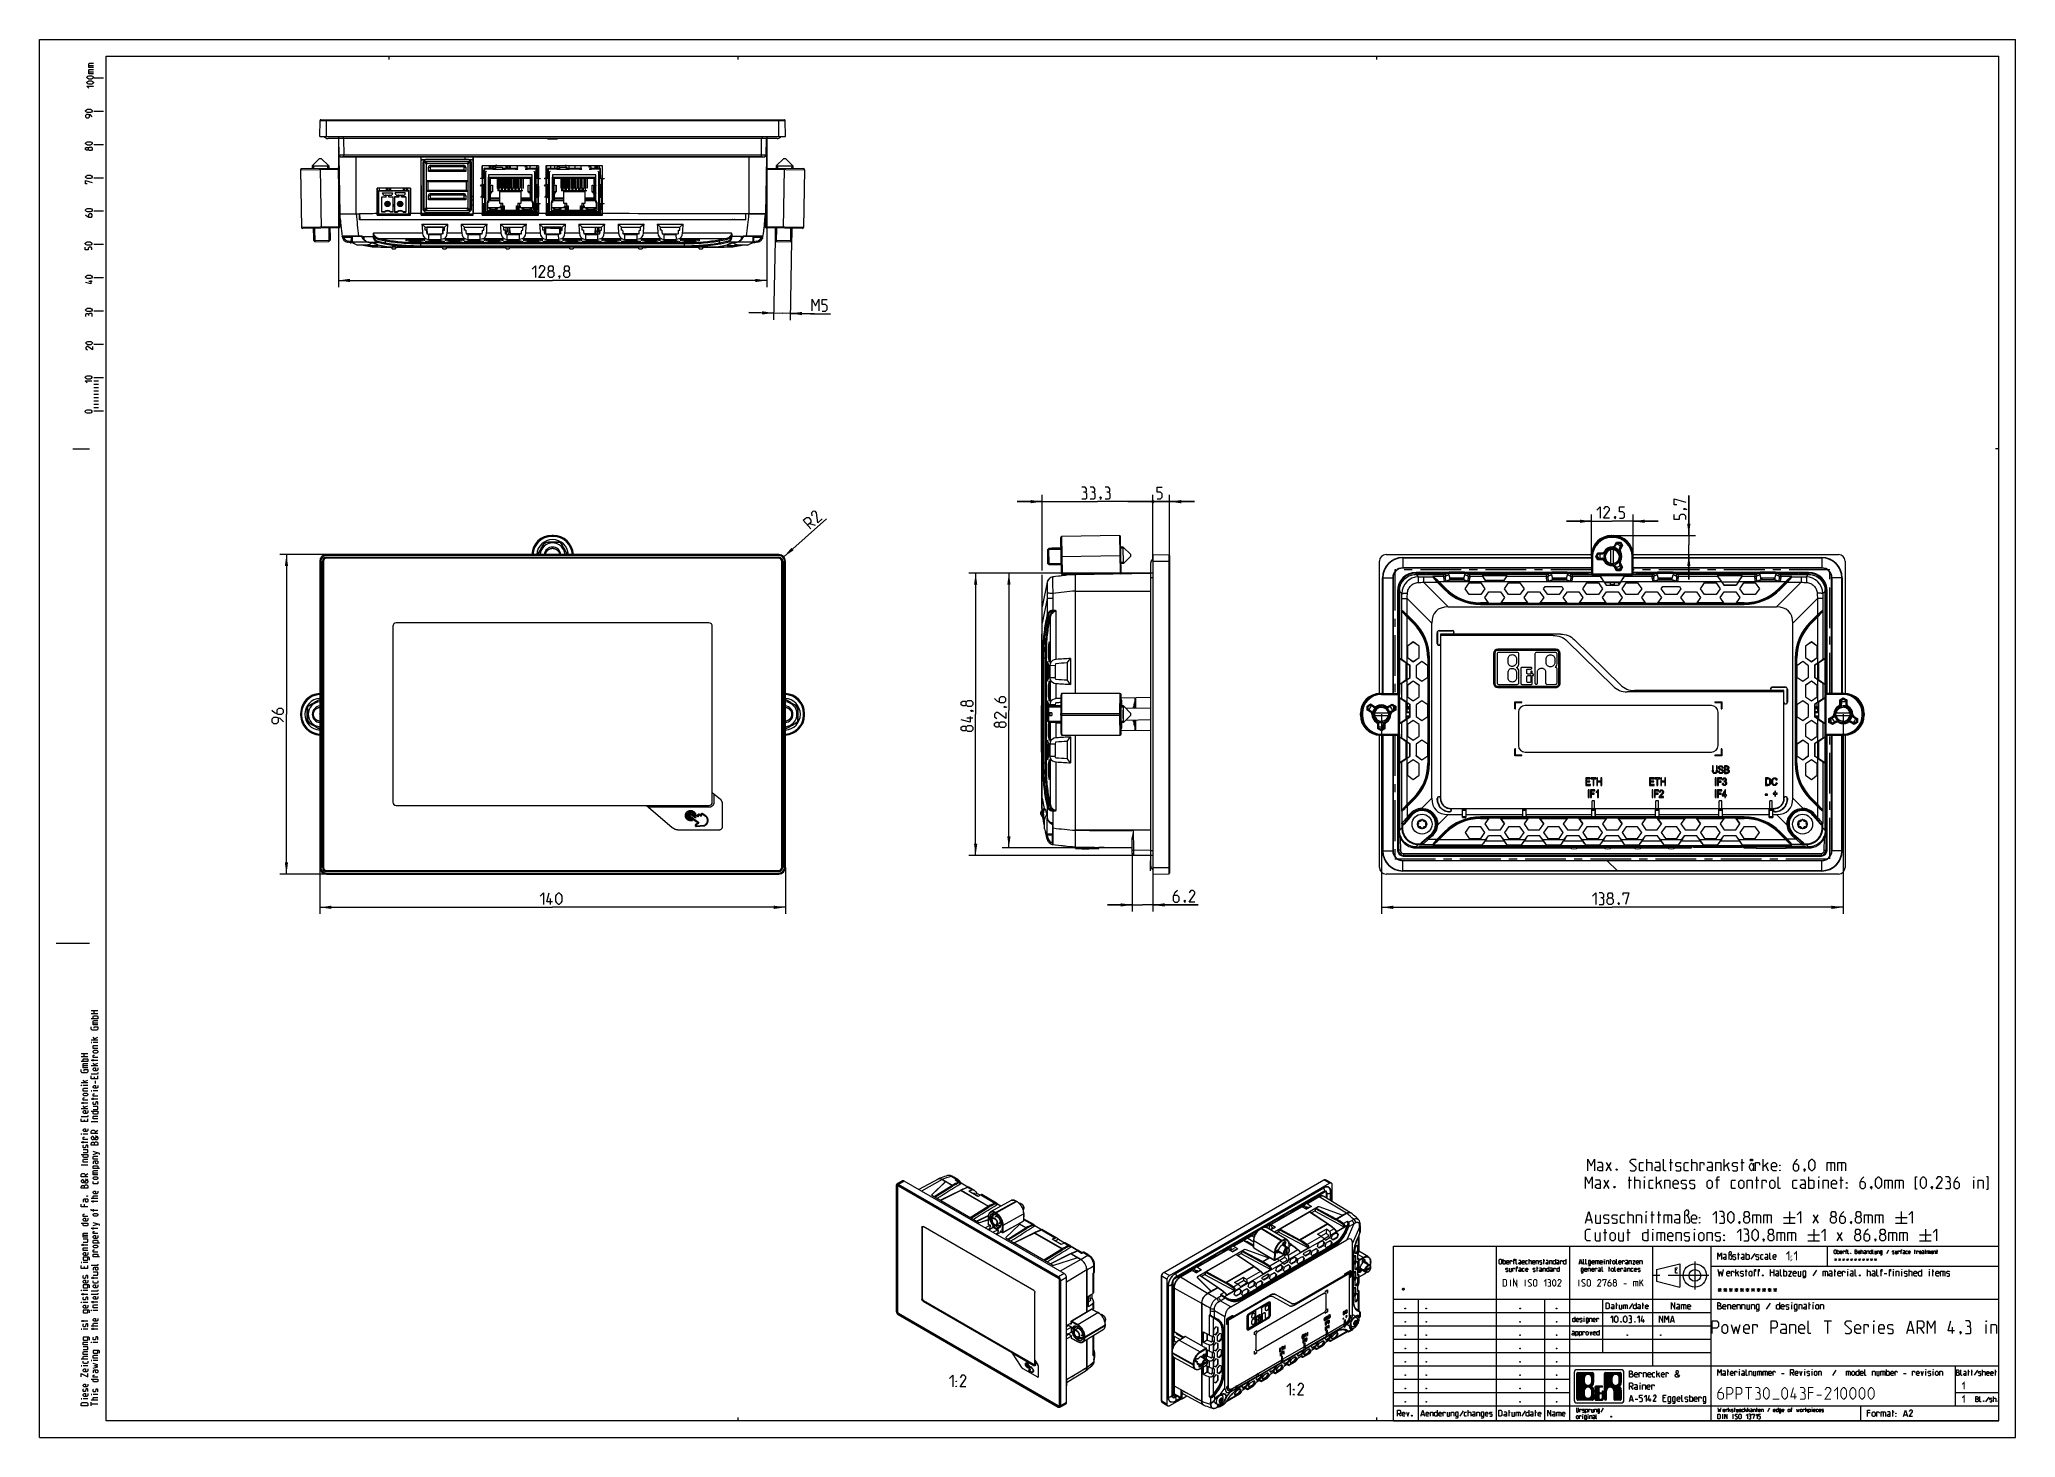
# Model space of a CAD drawing. Header units: millimetres. Extents: x 0 to 594, y 0 to 420.
import ezdxf

# ---------------------------------------------------------------- set-up
doc = ezdxf.new("R2010")
doc.units = ezdxf.units.MM
doc.header["$LTSCALE"] = 32.67
doc.linetypes.add('CENTER', pattern=[0.6, 0.375, -0.075, 0.075, -0.075])
doc.layers.get('0').update_dxf_attribs({"linetype": 'CONTINUOUS'})
for name, color, linetype in [('ACHSEN', 7, 'CONTINUOUS'), ('AUSFORMSCHRAEGEN', 7, 'CONTINUOUS'), ('DEFAULT_1', 7, 'CENTER'), ('FASEN', 7, 'CONTINUOUS'), ('KURVEN', 7, 'CONTINUOUS'), ('RUNDUNGEN', 7, 'CONTINUOUS'), ('ZEICHNUNGSBEMASSUNGEN', 7, 'CONTINUOUS')]:
    doc.layers.add(name, color=color, linetype=linetype)
doc.styles.get("Standard").update_dxf_attribs({"font": 'txt', "width": 0.7})
doc.dimstyles.new('DIMSTYLE_1', dxfattribs={"dimtxt": 3.5, "dimasz": 3.5, "dimexe": 2, "dimexo": 0, "dimgap": 0.875, "dimtad": 1, "dimdec": 1, "dimtxsty": 'STANDARD', "dimblk": '_FILLED', "dimblk1": '_FILLED', "dimblk2": '_FILLED', "dimcen": 0.09, "dimadec": 0, "dimazin": 0, "dimtp": 0.5, "dimtm": 0.5, "dimtfac": 1, "dimtdec": 1, "dimtofl": 0, "dimtmove": 0, "dimatfit": 3, "dimldrblk": '_FILLED', "dimfxl": 1, "dimtolj": 1, "dimarcsym": 0})
doc.dimstyles.new('DIMSTYLE_2', dxfattribs={"dimtxt": 3.5, "dimasz": 3.5, "dimexe": 2, "dimexo": 0, "dimgap": 0.875, "dimtad": 1, "dimdec": 1, "dimtxsty": 'STANDARD', "dimblk": '_FILLED', "dimblk1": '_FILLED', "dimblk2": '_FILLED', "dimcen": 0.09, "dimadec": 0, "dimazin": 0, "dimtp": 0.3, "dimtm": 0.3, "dimtfac": 1, "dimtdec": 1, "dimtofl": 0, "dimtmove": 0, "dimatfit": 3, "dimldrblk": '_FILLED', "dimfxl": 1, "dimtolj": 1, "dimarcsym": 0})
doc.dimstyles.new('DIMSTYLE_3', dxfattribs={"dimtxt": 3.5, "dimasz": 3.5, "dimexe": 2, "dimexo": 0, "dimtad": 1, "dimtxsty": 'STANDARD', "dimblk": '_FILLED', "dimblk1": '_FILLED', "dimblk2": '_FILLED', "dimcen": 0.09, "dimadec": 0, "dimazin": 0, "dimtp": 0.1, "dimtm": 0.1, "dimtfac": 1, "dimtofl": 0, "dimtmove": 0, "dimatfit": 3, "dimldrblk": '_FILLED', "dimfxl": 1, "dimtolj": 1, "dimarcsym": 0})
doc.dimstyles.new('DIMSTYLE_4', dxfattribs={"dimtxt": 3.5, "dimasz": 3.5, "dimexe": 2, "dimexo": 0, "dimgap": 0.875, "dimtad": 1, "dimdec": 3, "dimtxsty": 'STANDARD', "dimblk": '_FILLED', "dimblk1": '_FILLED', "dimblk2": '_FILLED', "dimcen": 0.09, "dimadec": 0, "dimazin": 0, "dimtp": 0.3, "dimtm": 0.3, "dimtfac": 1, "dimtdec": 3, "dimtofl": 0, "dimtmove": 0, "dimatfit": 3, "dimldrblk": '_FILLED', "dimfxl": 1, "dimtolj": 1, "dimarcsym": 0})
doc.dimstyles.new('DIMSTYLE_5', dxfattribs={"dimtxt": 3.5, "dimasz": 3.5, "dimexe": 2, "dimexo": 0, "dimgap": 0.875, "dimtad": 1, "dimdec": 3, "dimtxsty": 'STANDARD', "dimblk": '_FILLED', "dimblk1": '_FILLED', "dimblk2": '_FILLED', "dimcen": 0.09, "dimadec": 0, "dimazin": 0, "dimtp": 0.1, "dimtm": 0.1, "dimtfac": 1, "dimtdec": 3, "dimtofl": 0, "dimtmove": 0, "dimatfit": 3, "dimldrblk": '_FILLED', "dimfxl": 1, "dimtolj": 1, "dimarcsym": 0})
doc.dimstyles.new('DIMSTYLE_6', dxfattribs={"dimtxt": 3.5, "dimasz": 3.5, "dimexe": 2, "dimexo": 0, "dimgap": 0.875, "dimtad": 1, "dimdec": 3, "dimtxsty": 'STANDARD', "dimblk": '_FILLED', "dimblk1": '_FILLED', "dimblk2": '_FILLED', "dimcen": 0.09, "dimadec": 0, "dimazin": 0, "dimtp": 0.2, "dimtm": 0.2, "dimtfac": 1, "dimtdec": 3, "dimtofl": 0, "dimtmove": 0, "dimatfit": 3, "dimldrblk": '_FILLED', "dimfxl": 1, "dimtolj": 1, "dimarcsym": 0})
doc.dimstyles.new('DIMSTYLE_7', dxfattribs={"dimtxt": 3.5, "dimasz": 3.5, "dimexe": 2, "dimexo": 0, "dimgap": 0.875, "dimtad": 1, "dimdec": 1, "dimtxsty": 'STANDARD', "dimblk": '_FILLED', "dimblk1": '_FILLED', "dimblk2": '_FILLED', "dimcen": 0.09, "dimadec": 0, "dimazin": 0, "dimtp": 0.1, "dimtm": 0.1, "dimtfac": 1, "dimtdec": 1, "dimtofl": 0, "dimtmove": 0, "dimatfit": 3, "dimldrblk": '_FILLED', "dimfxl": 1, "dimtolj": 1, "dimarcsym": 0})
doc.dimstyles.new('DIMSTYLE_8', dxfattribs={"dimtxt": 3.5, "dimasz": 3.5, "dimexe": 2, "dimexo": 0, "dimgap": 0.875, "dimtad": 1, "dimtxsty": 'STANDARD', "dimblk": '_FILLED', "dimblk1": '_FILLED', "dimblk2": '_FILLED', "dimcen": 0.09, "dimadec": 0, "dimazin": 0, "dimtp": 0.2, "dimtm": 0.2, "dimtfac": 1, "dimtofl": 0, "dimtmove": 0, "dimatfit": 3, "dimldrblk": '_FILLED', "dimfxl": 1, "dimtolj": 1, "dimarcsym": 0})

msp = doc.modelspace()

# ---------------------------------------------------------------- blocks, each defined once
blk = doc.blocks.new('_FILLED')
at = {"color": 0, "linetype": 'BYBLOCK'}
blk.add_solid([(0, 0), (-1, 0.14), (-1, -0.14)], dxfattribs=at)
blk = doc.blocks.new('*D0')
at = {"layer": 'ZEICHNUNGSBEMASSUNGEN', "color": 2, "linetype": 'CONTINUOUS'}
for p, q in [((84.23, 171.28), (84.23, 157.28)), ((224.23, 171.28), (224.23, 157.28)), ((84.23, 159.28), (154.23, 159.28)), ((224.23, 159.28), (154.23, 159.28))]:
    blk.add_line(p, q, dxfattribs=at)
at = {"layer": 'ZEICHNUNGSBEMASSUNGEN', "color": 2, "linetype": 'CONTINUOUS', "xscale": 3.5, "yscale": 3.5, "zscale": 3.5, "rotation": 180}
blk.add_blockref('_FILLED', (84.23, 159.28), dxfattribs=at)
at = {"layer": 'ZEICHNUNGSBEMASSUNGEN', "color": 2, "linetype": 'CONTINUOUS', "xscale": 3.5, "yscale": 3.5, "zscale": 3.5}
blk.add_blockref('_FILLED', (224.23, 159.28), dxfattribs=at)
blk = doc.blocks.new('*D1')
at = {"layer": 'ZEICHNUNGSBEMASSUNGEN', "color": 2, "linetype": 'CONTINUOUS'}
for p, q in [((86.23, 265.28), (72.23, 265.28)), ((74.23, 265.28), (74.23, 217.28)), ((74.23, 169.28), (74.23, 217.28)), ((86.23, 169.28), (72.23, 169.28))]:
    blk.add_line(p, q, dxfattribs=at)
at = {"layer": 'ZEICHNUNGSBEMASSUNGEN', "color": 2, "linetype": 'CONTINUOUS', "xscale": 3.5, "yscale": 3.5, "zscale": 3.5}
for p, rotation in [((74.23, 265.28), 90), ((74.23, 169.28), 270)]:
    blk.add_blockref('_FILLED', p, dxfattribs=dict(at, rotation=rotation))
blk = doc.blocks.new('*D2')
at = {"layer": 'ZEICHNUNGSBEMASSUNGEN', "color": 2, "linetype": 'CONTINUOUS'}
blk.add_line((223.73, 264.6), (236.6, 275.97), dxfattribs=at)
at = {"layer": 'ZEICHNUNGSBEMASSUNGEN', "color": 2, "linetype": 'CONTINUOUS', "xscale": 3.5, "yscale": 3.5, "zscale": 3.5, "rotation": 221.4553731}
blk.add_blockref('_FILLED', (223.73, 264.6), dxfattribs=at)
blk = doc.blocks.new('*D3')
at = {"layer": 'ZEICHNUNGSBEMASSUNGEN', "color": 2, "linetype": 'CONTINUOUS'}
for p, q in [((334.71, 259.68), (279.41, 259.68)), ((281.41, 259.68), (281.41, 217.28)), ((281.41, 174.87), (281.41, 217.28)), ((334.71, 174.87), (279.41, 174.87))]:
    blk.add_line(p, q, dxfattribs=at)
at = {"layer": 'ZEICHNUNGSBEMASSUNGEN', "color": 2, "linetype": 'CONTINUOUS', "xscale": 3.5, "yscale": 3.5, "zscale": 3.5}
for p, rotation in [((281.41, 259.68), 90), ((281.41, 174.87), 270)]:
    blk.add_blockref('_FILLED', p, dxfattribs=dict(at, rotation=rotation))
blk = doc.blocks.new('*D4')
at = {"layer": 'ZEICHNUNGSBEMASSUNGEN', "color": 2, "linetype": 'CONTINUOUS'}
for p, q in [((334.71, 259.68), (289.41, 259.68)), ((291.41, 259.68), (291.41, 218.41)), ((291.41, 177.13), (291.41, 218.41)), ((328.48, 177.13), (289.41, 177.13))]:
    blk.add_line(p, q, dxfattribs=at)
at = {"layer": 'ZEICHNUNGSBEMASSUNGEN', "color": 2, "linetype": 'CONTINUOUS', "xscale": 3.5, "yscale": 3.5, "zscale": 3.5}
for p, rotation in [((291.41, 259.68), 90), ((291.41, 177.13), 270)]:
    blk.add_blockref('_FILLED', p, dxfattribs=dict(at, rotation=rotation))
blk = doc.blocks.new('_DOT')
at = {"color": 0, "linetype": 'BYBLOCK'}
blk.add_line((-0.14, 0), (-1, 0), dxfattribs=at)
at = {"color": 0, "linetype": 'BYBLOCK', "const_width": 0.143}
blk.add_lwpolyline([(-0.07, 0, 1), (0.07, 0, 1)], format="xyb", close=True, dxfattribs=at)
blk = doc.blocks.new('*D5')
at = {"layer": 'ZEICHNUNGSBEMASSUNGEN', "color": 2, "linetype": 'CONTINUOUS'}
for p, q in [((301.41, 281.16), (293.91, 281.16)), ((293.91, 281.16), (318.06, 281.16)), ((301.41, 260.43), (301.41, 283.16)), ((342.21, 281.16), (318.06, 281.16)), ((334.71, 263.28), (334.71, 283.16)), ((334.71, 281.16), (342.21, 281.16)), ((301.41, 249.51), (301.41, 259.15))]:
    blk.add_line(p, q, dxfattribs=at)
at = {"layer": 'ZEICHNUNGSBEMASSUNGEN', "color": 2, "linetype": 'CONTINUOUS', "xscale": 3.5, "yscale": 3.5, "zscale": 3.5}
blk.add_blockref('_FILLED', (301.41, 281.16), dxfattribs=at)
at = {"layer": 'ZEICHNUNGSBEMASSUNGEN', "color": 2, "linetype": 'CONTINUOUS', "xscale": 3.5, "yscale": 3.5, "zscale": 3.5, "rotation": 180}
blk.add_blockref('_DOT', (334.71, 281.16), dxfattribs=at)
blk = doc.blocks.new('*D6')
at = {"layer": 'ZEICHNUNGSBEMASSUNGEN', "color": 2, "linetype": 'CONTINUOUS'}
for p, q in [((334.71, 281.16), (327.21, 281.16)), ((327.21, 281.16), (337.21, 281.16)), ((334.71, 265.28), (334.71, 283.16)), ((347.21, 281.16), (337.21, 281.16)), ((339.71, 263.28), (339.71, 283.16)), ((339.71, 281.16), (347.21, 281.16))]:
    blk.add_line(p, q, dxfattribs=at)
at = {"layer": 'ZEICHNUNGSBEMASSUNGEN', "color": 2, "linetype": 'CONTINUOUS', "xscale": 3.5, "yscale": 3.5, "zscale": 3.5}
blk.add_blockref('_DOT', (334.71, 281.16), dxfattribs=at)
at = {"layer": 'ZEICHNUNGSBEMASSUNGEN', "color": 2, "linetype": 'CONTINUOUS', "xscale": 3.5, "yscale": 3.5, "zscale": 3.5, "rotation": 180}
blk.add_blockref('_FILLED', (339.71, 281.16), dxfattribs=at)
blk = doc.blocks.new('*D7')
at = {"layer": 'ZEICHNUNGSBEMASSUNGEN', "color": 2, "linetype": 'CONTINUOUS'}
for p, q in [((89.83, 390.92), (89.83, 345.62)), ((218.64, 390.92), (218.64, 345.62)), ((89.83, 347.62), (154.23, 347.62)), ((218.64, 347.62), (154.23, 347.62))]:
    blk.add_line(p, q, dxfattribs=at)
at = {"layer": 'ZEICHNUNGSBEMASSUNGEN', "color": 2, "linetype": 'CONTINUOUS', "xscale": 3.5, "yscale": 3.5, "zscale": 3.5, "rotation": 180}
blk.add_blockref('_FILLED', (89.83, 347.62), dxfattribs=at)
at = {"layer": 'ZEICHNUNGSBEMASSUNGEN', "color": 2, "linetype": 'CONTINUOUS', "xscale": 3.5, "yscale": 3.5, "zscale": 3.5}
blk.add_blockref('_FILLED', (218.64, 347.62), dxfattribs=at)
blk = doc.blocks.new('*D8')
at = {"layer": 'ZEICHNUNGSBEMASSUNGEN', "color": 2, "linetype": 'CONTINUOUS'}
for p, q in [((466.55, 275.27), (459.05, 275.27)), ((459.05, 275.27), (472.8, 275.27)), ((466.55, 264.71), (466.55, 277.27)), ((486.55, 275.27), (472.8, 275.27)), ((479.05, 264.71), (479.05, 277.27)), ((479.05, 275.27), (486.55, 275.27))]:
    blk.add_line(p, q, dxfattribs=at)
at = {"layer": 'ZEICHNUNGSBEMASSUNGEN', "color": 2, "linetype": 'CONTINUOUS', "xscale": 3.5, "yscale": 3.5, "zscale": 3.5}
blk.add_blockref('_FILLED', (466.55, 275.27), dxfattribs=at)
at = {"layer": 'ZEICHNUNGSBEMASSUNGEN', "color": 2, "linetype": 'CONTINUOUS', "xscale": 3.5, "yscale": 3.5, "zscale": 3.5, "rotation": 180}
blk.add_blockref('_FILLED', (479.05, 275.27), dxfattribs=at)
blk = doc.blocks.new('*D9')
at = {"layer": 'ZEICHNUNGSBEMASSUNGEN', "color": 2, "linetype": 'CONTINUOUS'}
for p, q in [((495.8, 271.01), (495.8, 283)), ((495.8, 283), (495.8, 268.14)), ((473.05, 271.01), (497.8, 271.01)), ((495.8, 257.78), (495.8, 268.14)), ((495.8, 265.28), (495.8, 257.78))]:
    blk.add_line(p, q, dxfattribs=at)
at = {"layer": 'ZEICHNUNGSBEMASSUNGEN', "color": 2, "linetype": 'CONTINUOUS', "xscale": 3.5, "yscale": 3.5, "zscale": 3.5}
for p, rotation in [((495.8, 271.01), 270), ((495.8, 265.28), 90)]:
    blk.add_blockref('_FILLED', p, dxfattribs=dict(at, rotation=rotation))
blk = doc.blocks.new('*D10')
at = {"layer": 'ZEICHNUNGSBEMASSUNGEN', "color": 2, "linetype": 'CONTINUOUS'}
for p, q in [((221.1, 359.73), (220.68, 335.82)), ((226.1, 359.64), (225.68, 335.73)), ((220.71, 337.82), (213.22, 337.95)), ((213.22, 337.95), (223.21, 337.77)), ((237.73, 337.52), (223.21, 337.77)), ((225.71, 337.73), (237.73, 337.52))]:
    blk.add_line(p, q, dxfattribs=at)
at = {"layer": 'ZEICHNUNGSBEMASSUNGEN', "color": 2, "linetype": 'CONTINUOUS', "xscale": 3.5, "yscale": 3.5, "zscale": 3.5}
for p, rotation in [((220.71, 337.82), 359), ((225.71, 337.73), 179)]:
    blk.add_blockref('_FILLED', p, dxfattribs=dict(at, rotation=rotation))
blk = doc.blocks.new('*D11')
at = {"layer": 'ZEICHNUNGSBEMASSUNGEN', "color": 2, "linetype": 'CONTINUOUS'}
for p, q in [((328.5, 175.5), (328.5, 158)), ((334.71, 169.28), (334.71, 158)), ((328.5, 160), (321, 160)), ((321, 160), (331.61, 160)), ((348.33, 160), (331.61, 160)), ((334.71, 160), (348.33, 160))]:
    blk.add_line(p, q, dxfattribs=at)
at = {"layer": 'ZEICHNUNGSBEMASSUNGEN', "color": 2, "linetype": 'CONTINUOUS', "xscale": 3.5, "yscale": 3.5, "zscale": 3.5}
blk.add_blockref('_FILLED', (328.5, 160), dxfattribs=at)
at = {"layer": 'ZEICHNUNGSBEMASSUNGEN', "color": 2, "linetype": 'CONTINUOUS', "xscale": 3.5, "yscale": 3.5, "zscale": 3.5, "rotation": 180}
blk.add_blockref('_FILLED', (334.71, 160), dxfattribs=at)
blk = doc.blocks.new('*D12')
at = {"layer": 'ZEICHNUNGSBEMASSUNGEN', "color": 2, "linetype": 'CONTINUOUS'}
for p, q in [((403.45, 217.28), (403.45, 157.28)), ((542.16, 217.28), (542.16, 157.28)), ((403.45, 159.28), (472.8, 159.28)), ((542.16, 159.28), (472.8, 159.28))]:
    blk.add_line(p, q, dxfattribs=at)
at = {"layer": 'ZEICHNUNGSBEMASSUNGEN', "color": 2, "linetype": 'CONTINUOUS', "xscale": 3.5, "yscale": 3.5, "zscale": 3.5, "rotation": 180}
blk.add_blockref('_FILLED', (403.45, 159.28), dxfattribs=at)
at = {"layer": 'ZEICHNUNGSBEMASSUNGEN', "color": 2, "linetype": 'CONTINUOUS', "xscale": 3.5, "yscale": 3.5, "zscale": 3.5}
blk.add_blockref('_FILLED', (542.16, 159.28), dxfattribs=at)

# ---------------------------------------------------------------- dimensions: what is measured, and where the dimension line sits
at = {"layer": 'ZEICHNUNGSBEMASSUNGEN', "color": 2, "linetype": 'CONTINUOUS'}
for base, p1, p2, angle, dimstyle, picture, middle in [((89.8275, 347.615), (218.6409, 390.915), (89.8275, 390.915), 180, 'DIMSTYLE_1', '*D7', (148.1092, 347.615)), ((495.8035, 271.0106), (404.8022, 265.277), (473.0522, 271.0106), 90, 'DIMSTYLE_7', '*D9', (495.8035, 275.7523)), ((74.2342, 265.277), (86.2342, 169.277), (86.2342, 265.277), 90, 'DIMSTYLE_2', '*D1', (74.2342, 214.527)), ((281.4076, 174.8703), (334.7076, 259.6837), (334.7076, 174.8703), 270, 'DIMSTYLE_2', '*D3', (281.4076, 212.152)), ((291.4076, 177.129), (334.7076, 259.6837), (328.4753, 177.129), 270, 'DIMSTYLE_2', '*D4', (291.4076, 213.2813))]:
    dim = msp.add_linear_dim(base=base, p1=p1, p2=p2, angle=angle, dimstyle=dimstyle, dxfattribs=at)
    dim.commit()
    dim.dimension.update_dxf_attribs({"geometry": picture, "text_midpoint": middle, "dimtype": 160})
dim = msp.add_linear_dim(base=(225.7138, 337.7289), p1=(221.097, 359.7266), p2=(226.0962, 359.6393), angle=359, text='M<>', dimstyle='DIMSTYLE_5', dxfattribs=at)
dim.commit()
dim.dimension.update_dxf_attribs({"geometry": '*D10', "text_midpoint": (232.2345, 337.615), "dimtype": 160})
for base, p1, p2, dimstyle, override, picture, middle in [((334.7076, 281.161), (301.4076, 249.512), (334.7076, 263.277), 'DIMSTYLE_4', {"dimblk2": 'DOT', "dimsah": 1}, '*D5', (313.3076, 281.161)), ((339.7076, 281.161), (334.7076, 265.277), (339.7076, 263.277), 'DIMSTYLE_5', {"dimblk1": 'DOT', "dimsah": 1}, '*D6', (335.9576, 281.161))]:
    dim = msp.add_linear_dim(base=base, p1=p1, p2=p2, dimstyle=dimstyle, override=override, dxfattribs=at)
    dim.commit()
    dim.dimension.update_dxf_attribs({"geometry": picture, "text_midpoint": middle, "dimtype": 160})
dim = msp.add_radius_dim(center=(222.2342, 263.277), mpoint=(223.7331, 264.601), text='R<>', dimstyle='DIMSTYLE_3', override={"dimpost": '<>'}, dxfattribs=at)
dim.commit()
dim.dimension.update_dxf_attribs({"geometry": '*D2', "text_midpoint": (231.9016, 272.984), "dimtype": 164})
for base, p1, p2, dimstyle, picture, middle in [((479.0522, 275.2734), (466.5522, 264.7078), (479.0522, 264.7078), 'DIMSTYLE_6', '*D8', (468.1772, 275.2734)), ((542.1581, 159.2805), (403.4464, 217.277), (542.1581, 217.277), 'DIMSTYLE_1', '*D12', (466.8022, 159.2805)), ((334.7076, 159.9989), (328.5038, 175.4967), (334.7076, 169.277), 'DIMSTYLE_8', '*D11', (340.8327, 159.9989)), ((224.2342, 159.277), (84.2342, 171.277), (224.2342, 171.277), 'DIMSTYLE_1', '*D0', (150.4842, 159.277))]:
    dim = msp.add_linear_dim(base=base, p1=p1, p2=p2, dimstyle=dimstyle, dxfattribs=at)
    dim.commit()
    dim.dimension.update_dxf_attribs({"geometry": picture, "text_midpoint": middle, "dimtype": 160})

# ---------------------------------------------------------------- linework, layer by layer
at = {"color": 2, "linetype": 'CONTINUOUS'}
for p, q in [((0, 0), (0, 420)), ((0, 420), (594, 420)), ((594, 0), (594, 420)), ((82.3566, 382.0175), (82.3697, 381.2676)), ((86.606, 382.0916), (86.6191, 381.3417)), ((156.3592, 382.025), (156.3592, 381.965)), ((221.8624, 382.0916), (221.8493, 381.3417)), ((226.1118, 382.0175), (226.0987, 381.2676)), ((82.6839, 363.2703), (82.7537, 359.2709)), ((86.9332, 363.3445), (87.003, 359.3451)), ((152.1092, 363.3824), (152.1092, 361.569)), ((156.3592, 363.3404), (156.3592, 361.569)), ((221.5352, 363.3445), (221.4654, 359.3451)), ((225.7845, 363.2703), (225.7147, 359.2709)), ((307.0629, 266.8273), (303.0635, 266.7575)), ((307.137, 262.5779), (303.1377, 262.5081)), ((325.81, 267.1545), (325.0601, 267.1414)), ((325.8842, 262.9052), (325.1343, 262.8921)), ((470.6772, 265.0298), (470.6772, 264.6328)), ((474.9272, 265.0298), (474.9272, 264.6328)), ((303.0999, 219.4016), (303.1006, 219.402)), ((303.1006, 215.152), (303.0999, 215.1523)), ((307.006, 219.402), (303.1006, 219.402)), ((307.006, 215.152), (303.1006, 215.152)), ((325.8471, 219.402), (325.0231, 219.402)), ((325.8471, 215.152), (325.0231, 215.152)), ((403.0494, 219.402), (403.4464, 219.402)), ((403.0494, 215.152), (403.4464, 215.152)), ((542.5551, 219.402), (542.1581, 219.402)), ((542.5551, 215.152), (542.1581, 215.152)), ((483.1939, 80.0926), (483.1939, 83.5926)), ((490.3606, 80.0926), (490.3606, 83.5926)), ((496.6939, 80.0926), (496.6939, 83.5926)), ((506.4439, 80.0926), (506.4439, 83.5926)), ((511.8605, 80.0926), (511.8605, 83.5926)), ((518.1439, 80.0926), (518.1439, 83.5926)), ((470.2772, 77.3426), (471.7772, 74.8426)), ((470.2772, 74.8426), (471.7772, 77.3426)), ((470.9439, 82.5926), (472.4439, 80.0926)), ((470.9439, 80.0926), (472.4439, 82.5926)), ((477.5272, 77.3426), (478.5272, 77.3426)), ((477.9439, 74.8426), (477.9439, 78.3426)), ((479.5272, 74.8426), (479.5272, 78.3426)), ((482.5272, 74.8426), (482.5272, 77.3426)), ((486.1105, 74.8426), (486.1105, 78.3426)), ((486.1105, 76.0926), (487.6106, 77.3426)), ((489.9439, 82.5926), (490.9439, 82.5926)), ((505.0272, 77.3426), (503.8605, 77.3426)), ((506.4439, 81.3426), (507.9439, 82.5926)), ((507.1939, 81.8426), (507.9439, 80.0926)), ((511.4439, 82.5926), (512.4439, 82.5926)), ((515.2814, 82.4259), (515.2814, 80.0926)), ((515.8605, 77.3426), (516.8606, 77.3426)), ((516.2772, 74.8426), (516.2772, 78.3426)), ((518.1439, 81.3426), (519.6439, 82.5926)), ((518.8939, 81.8426), (519.6439, 80.0926)), ((531.8605, 74.8426), (531.8605, 78.3426)), ((534.8606, 74.8426), (534.8606, 77.3426)), ((538.4772, 82.5926), (538.4772, 80.0926)), ((541.1939, 77.3426), (542.1939, 77.3426)), ((541.6105, 74.8426), (541.6105, 78.3426)), ((541.7272, 82.5926), (541.7272, 80.0926)), ((555.7772, 77.3426), (555.7772, 74.8426)), ((559.0272, 77.3426), (559.0272, 74.8426)), ((581.4439, 74.8426), (581.4439, 77.3426)), ((486.8605, 76.5926), (487.6106, 74.8426)), ((294.6131, 70.276), (294.6143, 70.2767)), ((295.8829, 68.9304), (295.8827, 68.9148)), ((295.8828, 68.9353), (295.8829, 68.9304)), ((465.1106, 65.3426), (466.4439, 65.3426)), ((477.5272, 64.3426), (477.5272, 67.8426)), ((483.0272, 64.3426), (483.0272, 66.8426)), ((484.3606, 66.8426), (485.3605, 66.8426)), ((484.7772, 64.3426), (484.7772, 67.8426)), ((486.3606, 66.8426), (487.3605, 66.8426)), ((486.7772, 64.3426), (486.7772, 67.8426)), ((489.4439, 66.8426), (489.4439, 64.3426)), ((516.1439, 66.8426), (516.1439, 64.3426)), ((519.3939, 66.8426), (519.3939, 64.3426)), ((524.3105, 66.0926), (527.8105, 66.0926)), ((526.0606, 67.8426), (526.0606, 64.3426)), ((533.1439, 66.8426), (534.6439, 64.3426)), ((533.1439, 64.3426), (534.6439, 66.8426)), ((549.7272, 66.8426), (549.7272, 64.3426)), ((552.9772, 66.8426), (552.9772, 64.3426)), ((557.8939, 66.0926), (561.3939, 66.0926)), ((559.6439, 67.8426), (559.6439, 64.3426)), ((470.1939, 61.5926), (471.1939, 61.5926)), ((470.6105, 59.0926), (470.6105, 62.5926)), ((477.1939, 61.5926), (478.1939, 61.5926)), ((477.6106, 59.0926), (477.6106, 62.5926)), ((484.9439, 59.0926), (484.9439, 61.5926)), ((487.3605, 61.5926), (487.3605, 59.0926)), ((497.5272, 59.0926), (497.5272, 61.5926)), ((523.4439, 61.5926), (523.4439, 59.0926)), ((524.3105, 64.3426), (527.8105, 64.3426)), ((526.6939, 61.5926), (526.6939, 59.0926)), ((531.6105, 60.8426), (535.1105, 60.8426)), ((533.3606, 62.5926), (533.3606, 59.0926)), ((540.4439, 61.5926), (541.9439, 59.0926)), ((540.4439, 59.0926), (541.9439, 61.5926)), ((557.0272, 61.5926), (557.0272, 59.0926)), ((557.8939, 64.3426), (561.3939, 64.3426)), ((560.2772, 61.5926), (560.2772, 59.0926)), ((565.1939, 60.8426), (568.6939, 60.8426)), ((566.9439, 62.5926), (566.9439, 59.0926)), ((372.1494, 56.2539), (374.3927, 54.9136)), ((373.6293, 57.8451), (375.4826, 56.7377)), ((375.689, 56.2594), (375.6891, 56.2741)), ((406.9997, 4.9999), (406.9997, 57.4999)), ((406.9997, 57.4999), (588.9997, 57.4999)), ((437.9997, 4.9999), (437.9997, 57.4999)), ((439.9461, 52.0624), (439.9461, 53.5624)), ((447.7675, 52.0624), (447.7675, 53.5624)), ((452.2318, 52.0624), (452.2318, 53.5624)), ((459.9997, 4.9999), (459.9997, 57.4999)), ((472.2675, 52.0624), (472.2675, 53.5624)), ((484.9997, 21.4999), (484.9997, 57.4999)), ((502.4997, 4.9999), (502.4997, 57.4999)), ((510.4711, 54.9284), (511.0425, 54.9284)), ((510.7092, 53.4999), (510.7092, 55.4999)), ((513.0425, 53.4999), (513.0425, 55.4999)), ((515.614, 55.3094), (514.4711, 53.5475)), ((531.6105, 59.0926), (535.1105, 59.0926)), ((537.4997, 51.4999), (537.4997, 57.4999)), ((540.4425, 55.1749), (540.4425, 56.3749)), ((543.3283, 56.032), (542.9283, 56.032)), ((547.6425, 55.1749), (547.6425, 56.3749)), ((555.8711, 56.2606), (555.1854, 55.2034)), ((559.9282, 56.032), (559.5282, 56.032)), ((563.6425, 56.032), (563.9854, 56.032)), ((563.7854, 55.1749), (563.7854, 56.3749)), ((565.1939, 59.0926), (568.6939, 59.0926)), ((566.8139, 56.032), (567.1568, 56.032)), ((566.9568, 55.1749), (566.9568, 56.3749)), ((567.8711, 56.032), (567.8711, 55.1749)), ((570.3282, 56.032), (570.6711, 56.032)), ((570.4711, 55.1749), (570.4711, 56.3749)), ((588.9997, 4.9999), (588.9997, 57.4999)), ((397.0738, 50.8376), (398.9134, 49.7377)), ((397.7414, 52.9143), (400.0039, 51.5616)), ((399.4586, 49.7822), (399.4722, 49.7899)), ((399.4722, 49.7899), (399.4764, 49.7923)), ((443.5533, 53.1338), (443.0533, 53.1338)), ((444.3568, 50.8838), (443.8568, 50.8838)), ((450.0711, 50.8838), (450.4997, 50.8838)), ((450.2497, 49.8124), (450.2497, 51.3124)), ((452.0533, 53.1338), (452.4818, 53.1338)), ((462.9818, 52.4909), (463.5533, 52.4909)), ((468.2318, 53.1338), (468.2318, 52.0624)), ((470.4461, 52.0624), (470.4461, 53.1338)), ((471.6425, 50.8838), (472.0711, 50.8838)), ((471.8211, 49.8124), (471.8211, 51.3124)), ((472.089, 53.1338), (472.5175, 53.1338)), ((502.4997, 51.4999), (588.9997, 51.4999)), ((509.9283, 48.4999), (509.9283, 50.4999)), ((509.9283, 49.2141), (510.7854, 49.9284)), ((510.3568, 49.4999), (510.7854, 48.4999)), ((512.7854, 49.9284), (513.3568, 49.9284)), ((513.0235, 48.4999), (513.0235, 50.4999)), ((516.0235, 49.9284), (515.3568, 49.9284)), ((517.1663, 49.9284), (516.4997, 49.9284)), ((520.3568, 48.4999), (520.3568, 50.4999)), ((520.3568, 49.6427), (521.3568, 49.6427)), ((521.3568, 50.4999), (521.3568, 48.4999)), ((524.3568, 48.4999), (524.3568, 50.4999)), ((534.214, 50.3094), (533.0711, 48.5475)), ((536.7854, 49.9284), (536.7854, 48.4999)), ((539.4521, 49.9284), (540.0235, 49.9284)), ((539.6901, 48.4999), (539.6901, 50.4999)), ((543.5949, 48.4999), (543.5949, 49.9284)), ((549.4997, 48.4999), (549.4997, 50.4999)), ((554.0235, 49.9284), (553.3568, 49.9284)), ((554.4997, 49.2141), (555.3568, 49.2141)), ((556.5949, 49.9284), (555.9282, 49.9284)), ((557.3568, 48.4999), (557.3568, 49.9284)), ((559.833, 48.4999), (559.833, 49.9284)), ((562.0235, 48.4999), (562.0235, 50.4999)), ((568.1663, 48.4999), (568.1663, 49.9284)), ((568.9283, 49.9284), (569.4997, 49.9284)), ((569.1663, 48.4999), (569.1663, 50.4999)), ((572.1187, 49.9284), (572.1187, 48.4999)), ((319.6524, 36.726), (319.666, 36.7183)), ((319.666, 36.7183), (319.6702, 36.7158)), ((406.9997, 41.4999), (588.9997, 41.4999)), ((406.9997, 37.4999), (502.4997, 37.4999)), ((414.4997, 4.9999), (414.4997, 41.4999)), ((452.4997, 4.9999), (452.4997, 41.4999)), ((464.339, 34.7499), (464.339, 35.8213)), ((469.9997, 25.4999), (469.9997, 41.4999)), ((473.8354, 39.8856), (474.3497, 39.8856)), ((474.0497, 38.5999), (474.0497, 40.3999)), ((476.7068, 39.8856), (476.7068, 38.5999)), ((478.8497, 40.2284), (477.8211, 38.6427)), ((481.7639, 39.8856), (482.2783, 39.8856)), ((481.9782, 38.5999), (481.9782, 40.3999)), ((494.2259, 39.9284), (494.2259, 38.4999)), ((520.214, 40.3094), (519.0711, 38.5475)), ((526.7378, 38.4999), (526.7378, 39.9284)), ((531.7854, 39.9284), (532.3568, 39.9284)), ((532.0235, 38.4999), (532.0235, 40.4999)), ((533.214, 38.4999), (533.214, 39.9284)), ((320.1964, 34.9458), (320.1976, 34.9465)), ((406.9997, 33.4999), (502.4997, 33.4999)), ((482.1425, 34.4999), (482.1425, 35.4999)), ((490.4758, 35.0713), (491.2378, 35.0713)), ((536.5211, 34.9999), (538.6925, 34.9999)), ((537.6068, 31.1999), (537.6068, 34.9999)), ((551.4497, 31.1999), (551.4497, 33.9141)), ((561.6735, 32.2856), (563.1211, 32.2856)), ((565.383, 32.8284), (566.4687, 31.1999)), ((575.064, 31.1999), (575.064, 33.0999)), ((585.1973, 31.1999), (585.1973, 33.9141)), ((349.0778, 24.2985), (350.9341, 23.2636)), ((406.9997, 29.4999), (502.4997, 29.4999)), ((406.9997, 25.4999), (502.4997, 25.4999)), ((348.0431, 22.4425), (349.8993, 21.4075)), ((350.404, 21.4606), (350.4167, 21.468)), ((406.9997, 21.4999), (588.9997, 21.4999)), ((461.3405, 19.5156), (461.3405, 11.2093)), ((475.4611, 20.3462), (462.1711, 20.3462)), ((462.1711, 18.9573), (462.7294, 19.5156)), ((462.1711, 18.637), (463.0497, 19.5156)), ((462.1711, 18.3166), (463.3701, 19.5156)), ((462.1711, 17.9963), (463.6904, 19.5156)), ((462.1711, 17.6759), (464.0108, 19.5156)), ((462.1711, 17.3556), (464.3311, 19.5156)), ((462.1711, 17.0352), (464.6515, 19.5156)), ((462.1711, 16.7148), (464.9719, 19.5156)), ((462.1711, 16.3945), (465.2922, 19.5156)), ((462.1711, 11.4862), (462.1711, 19.2387)), ((462.1711, 16.0741), (464.5861, 18.4891)), ((462.1711, 15.7538), (464.3928, 17.9754)), ((462.1744, 19.2809), (462.4058, 19.5123)), ((462.448, 19.5156), (466.878, 19.5156)), ((464.3861, 17.8543), (464.3861, 16.7468)), ((464.8588, 18.7618), (465.6126, 19.5156)), ((465.3725, 18.9552), (465.9329, 19.5156)), ((465.6832, 18.9455), (466.2533, 19.5156)), ((465.9302, 18.8721), (466.5736, 19.5156)), ((466.1354, 18.7569), (466.8936, 19.5151)), ((466.3059, 18.6071), (467.1012, 19.4025)), ((466.4433, 18.4241), (467.1549, 19.1357)), ((466.5442, 18.2047), (467.1549, 18.8154)), ((466.598, 17.9381), (467.1549, 18.495)), ((466.6011, 17.6209), (467.1549, 18.1747)), ((466.6011, 16.7468), (466.6011, 17.8543)), ((466.6011, 17.3006), (467.1549, 17.8543)), ((467.1549, 19.2387), (467.1549, 16.4699)), ((470.4774, 18.9573), (471.0356, 19.5156)), ((470.4774, 18.637), (471.356, 19.5156)), ((470.4774, 18.3166), (471.6763, 19.5156)), ((470.4774, 17.9963), (471.9967, 19.5156)), ((470.4774, 17.6759), (472.317, 19.5156)), ((470.4774, 17.3556), (472.6374, 19.5156)), ((470.4774, 17.0352), (472.9577, 19.5156)), ((470.4774, 16.7148), (473.2781, 19.5156)), ((470.4774, 16.3945), (473.5985, 19.5156)), ((470.4774, 11.4862), (470.4774, 19.2387)), ((470.4774, 16.0741), (472.8923, 18.4891)), ((470.4774, 15.7538), (472.699, 17.9754)), ((470.4806, 19.2809), (470.712, 19.5123)), ((470.7542, 19.5156), (475.1842, 19.5156)), ((472.6924, 17.8543), (472.6924, 16.7468)), ((473.1651, 18.7619), (473.9188, 19.5156)), ((473.6788, 18.9552), (474.2392, 19.5156)), ((473.9894, 18.9455), (474.5595, 19.5156)), ((474.2364, 18.8721), (474.8799, 19.5156)), ((474.4416, 18.7569), (475.1998, 19.5151)), ((474.6122, 18.6071), (475.4075, 19.4025)), ((474.7495, 18.4242), (475.4611, 19.1357)), ((474.8505, 18.2047), (475.4611, 18.8154)), ((474.9042, 17.9381), (475.4611, 18.495)), ((474.9074, 17.6209), (475.4611, 18.1747)), ((474.9074, 16.7468), (474.9074, 17.8543)), ((474.9074, 17.3006), (475.4611, 17.8543)), ((475.4611, 19.2387), (475.4611, 16.4699)), ((476.2917, 11.2093), (476.2917, 19.5156)), ((486.1736, 18.1052), (486.1736, 20.055)), ((486.1736, 18.8015), (487.0092, 19.4979)), ((486.5914, 19.0801), (487.0092, 18.1052)), ((507.3282, 19.8856), (507.8425, 19.8856)), ((507.5425, 18.5999), (507.5425, 20.3999)), ((511.0568, 18.5999), (511.0568, 19.8856)), ((517.0568, 19.8856), (517.0568, 18.5999)), ((518.7283, 19.8856), (518.7283, 18.5999)), ((523.6997, 19.2427), (524.4711, 19.2427)), ((526.7854, 19.3713), (527.2997, 18.5999)), ((530.6425, 18.5999), (530.6425, 19.8856)), ((532.8711, 18.5999), (532.8711, 19.8856)), ((539.9854, 20.2284), (538.9568, 18.6427)), ((543.714, 19.8856), (543.714, 18.5999)), ((554.1283, 19.8856), (554.1283, 18.5999)), ((555.2426, 18.5999), (555.2426, 20.3999)), ((560.3854, 19.2427), (561.1568, 19.2427)), ((567.0711, 18.5999), (567.0711, 19.8856)), ((569.2997, 18.5999), (569.2997, 19.8856)), ((575.9997, 9.4999), (575.9997, 21.4999)), ((579.6663, 19.8641), (580.152, 19.8641)), ((579.8687, 18.6499), (579.8687, 20.3499)), ((580.6378, 19.8641), (581.1235, 19.8641)), ((580.8402, 18.6499), (580.8402, 20.3499)), ((582.5806, 20.188), (581.6092, 18.6903)), ((584.1187, 18.6499), (584.1187, 20.3499)), ((587.7616, 19.8641), (588.2473, 19.8641)), ((587.964, 18.6499), (587.964, 20.3499)), ((406.9997, 17.4999), (459.9997, 17.4999)), ((406.9997, 13.4999), (459.9997, 13.4999)), ((462.1711, 15.4334), (464.3861, 17.6484)), ((462.1711, 15.1131), (464.3861, 17.3281)), ((462.1711, 14.7927), (464.3861, 17.0077)), ((462.1711, 14.4724), (464.3877, 16.6889)), ((462.1711, 14.152), (464.4363, 16.4172)), ((462.1711, 13.8316), (464.5338, 16.1943)), ((462.1711, 13.5113), (464.6682, 16.0084)), ((462.1711, 13.1909), (464.836, 15.8557)), ((462.1711, 12.8706), (465.038, 15.7374)), ((462.1711, 12.5502), (465.2809, 15.66)), ((462.1711, 12.2299), (465.5843, 15.643)), ((462.1711, 11.9095), (464.3974, 14.1358)), ((462.1711, 11.5892), (464.3861, 13.8041)), ((462.2248, 11.3224), (464.3861, 13.4838)), ((462.4325, 11.2098), (464.3861, 13.1634)), ((462.7524, 11.2093), (464.3865, 12.8434)), ((463.0727, 11.2093), (464.429, 12.5656)), ((463.3931, 11.2093), (464.5223, 12.3385)), ((463.7135, 11.2093), (464.6533, 12.1492)), ((464.0338, 11.2093), (464.8177, 11.9933)), ((464.3861, 13.9781), (464.3861, 12.8706)), ((465.3359, 15.0743), (466.052, 15.7904)), ((465.6356, 11.2093), (467.1549, 12.7286)), ((465.6556, 15.0737), (467.1549, 16.5729)), ((465.9076, 15.0053), (467.1343, 16.2319)), ((465.9559, 11.2093), (467.1549, 12.4083)), ((466.1165, 14.8938), (466.9176, 15.6949)), ((466.2763, 11.2093), (467.1549, 12.0879)), ((466.2904, 14.7473), (466.7631, 15.22)), ((466.4311, 14.5677), (466.9078, 15.0443)), ((466.45, 16.1884), (467.1549, 16.8932)), ((466.4872, 12.3813), (467.1549, 13.049)), ((466.536, 14.3522), (467.0247, 14.841)), ((466.5953, 14.0912), (467.1097, 14.6056)), ((466.5974, 16.6561), (467.1549, 17.2136)), ((466.5997, 12.8141), (467.1549, 13.3693)), ((466.6011, 16.9802), (467.1549, 17.534)), ((466.6011, 13.7767), (467.1529, 14.3284)), ((466.6011, 13.4563), (467.1549, 14.01)), ((466.6011, 12.8706), (466.6011, 13.9781)), ((466.6011, 13.1359), (467.1549, 13.6897)), ((467.1549, 14.2549), (467.1549, 11.4862)), ((467.5979, 14.7907), (468.1697, 15.3624)), ((467.5979, 14.4703), (468.49, 15.3624)), ((467.5979, 14.15), (468.8104, 15.3624)), ((467.5979, 13.8296), (469.1307, 15.3624)), ((467.5979, 15.0856), (467.5979, 13.5628)), ((467.5979, 12.8685), (468.7054, 13.976)), ((467.5979, 12.5482), (468.7601, 13.7104)), ((467.5979, 12.2278), (468.8994, 13.5294)), ((467.5979, 11.9075), (469.1081, 13.4176)), ((467.5979, 13.009), (467.5979, 11.4862)), ((467.5979, 11.5871), (468.711, 12.7002)), ((467.5992, 15.1123), (467.848, 15.3612)), ((467.6023, 13.5136), (468.7062, 14.6176)), ((467.6524, 11.3213), (468.7054, 12.3742)), ((467.7336, 13.3246), (468.7054, 14.2964)), ((467.8612, 11.2097), (468.7054, 12.0539)), ((469.8129, 15.3624), (467.8748, 15.3624)), ((468.7054, 14.5872), (468.7054, 13.9504)), ((468.7054, 12.6214), (468.7054, 11.9846)), ((469.1803, 13.1695), (469.4075, 13.3967)), ((469.2288, 15.1401), (469.4511, 15.3624)), ((469.2529, 13.3967), (469.8129, 13.3967)), ((469.8129, 15.1409), (469.2591, 15.1409)), ((469.263, 13.1751), (469.8129, 13.1751)), ((469.5063, 13.1751), (469.7278, 13.3967)), ((469.5499, 15.141), (469.7714, 15.3624)), ((469.8003, 11.8674), (470.0344, 12.1015)), ((469.8129, 15.1409), (469.8129, 15.3624)), ((469.8129, 13.9781), (470.0344, 13.9781)), ((469.8129, 13.3967), (469.8129, 13.9781)), ((469.8129, 13.8021), (469.9889, 13.9781)), ((469.8129, 13.4817), (470.0344, 13.7032)), ((469.8129, 13.1614), (470.0344, 13.3829)), ((469.8129, 11.9846), (469.8129, 13.1751)), ((469.8129, 12.841), (470.0344, 13.0625)), ((469.8129, 12.5207), (470.0344, 12.7422)), ((469.8129, 12.2003), (470.0344, 12.4218)), ((470.0344, 11.4862), (470.0344, 13.9781)), ((470.4774, 15.4334), (472.6924, 17.6484)), ((470.4774, 15.1131), (472.6924, 17.3281)), ((470.4774, 14.7927), (472.6924, 17.0077)), ((470.4774, 14.4724), (472.6939, 16.6889)), ((470.4774, 14.152), (472.7426, 16.4172)), ((470.4774, 13.8316), (471.1822, 14.5365)), ((470.4774, 13.5113), (471.0348, 14.0688)), ((470.4774, 13.1909), (471.0311, 13.7447)), ((470.4774, 12.8706), (471.0311, 13.4243)), ((470.4774, 12.5502), (471.0311, 13.104)), ((470.4774, 12.2299), (471.0311, 12.7836)), ((470.4774, 11.9095), (471.0311, 12.4633)), ((470.4774, 11.5891), (471.0311, 12.1429)), ((471.0311, 11.4862), (471.0311, 13.9781)), ((471.5802, 14.9345), (472.84, 16.1943)), ((472.0479, 15.0819), (472.9745, 16.0084)), ((472.3514, 15.0649), (473.1422, 15.8557)), ((472.5943, 14.9875), (473.3442, 15.7374)), ((472.7963, 14.8691), (473.5871, 15.66)), ((472.964, 14.7165), (473.8906, 15.643)), ((473.0985, 14.5306), (474.3583, 15.7904)), ((473.1959, 14.3077), (475.4611, 16.5729)), ((473.2446, 14.036), (475.4405, 16.2319)), ((473.2461, 13.7172), (475.2238, 15.6948)), ((473.2461, 13.3968), (475.0693, 15.22)), ((473.2461, 13.0765), (475.214, 15.0443)), ((473.2461, 12.7561), (475.331, 14.841)), ((473.2461, 12.4358), (475.416, 14.6056)), ((473.2461, 12.1154), (475.4592, 14.3284)), ((473.2461, 11.795), (475.4611, 14.01)), ((473.2461, 13.9781), (473.2461, 11.4862)), ((473.2463, 11.4749), (475.4611, 13.6897)), ((473.3567, 11.2649), (475.4611, 13.3693)), ((473.6215, 11.2093), (475.4611, 13.049)), ((473.9418, 11.2093), (475.4611, 12.7286)), ((474.2622, 11.2093), (475.4611, 12.4083)), ((474.5825, 11.2093), (475.4611, 12.0879)), ((474.7563, 16.1884), (475.4611, 16.8932)), ((474.9036, 16.6561), (475.4611, 17.2136)), ((474.9074, 16.9802), (475.4611, 17.534)), ((475.4611, 14.2549), (475.4611, 11.4862)), ((478.3744, 15.2752), (478.9315, 14.4396)), ((481.1598, 14.4396), (481.1598, 15.8323)), ((488.6804, 11.8882), (488.1233, 11.8882)), ((496.0617, 10.774), (496.0617, 12.7238)), ((575.9997, 13.4999), (588.9997, 13.4999)), ((585.9401, 12.1475), (585.0259, 10.7379)), ((587.3878, 10.6999), (587.3878, 12.2999)), ((406.9997, 9.4999), (588.9997, 9.4999)), ((408.6282, 7.1213), (409.1426, 6.3499)), ((415.4497, 6.8641), (416.1354, 6.8641)), ((428.0068, 7.9784), (426.9783, 6.3927)), ((429.5068, 6.3499), (429.5068, 8.1499)), ((441.5854, 7.6356), (442.0997, 7.6356)), ((441.7997, 6.3499), (441.7997, 8.1499)), ((444.4568, 7.6356), (444.4568, 6.3499)), ((446.5997, 7.9784), (445.5711, 6.3927)), ((449.514, 7.6356), (450.0282, 7.6356)), ((449.7283, 6.3499), (449.7283, 8.1499)), ((456.6783, 7.6356), (456.6783, 6.3499)), ((462.1711, 10.3787), (475.4611, 10.3787)), ((466.878, 11.2093), (462.448, 11.2093)), ((463.9497, 5.6249), (463.9497, 6.5534)), ((464.3542, 11.2093), (465.0161, 11.8713)), ((464.6745, 11.2093), (465.2544, 11.7892)), ((464.9949, 11.2093), (465.5501, 11.7645)), ((465.3152, 11.2093), (465.9829, 11.877)), ((465.5592, 5.6249), (465.5592, 6.5534)), ((466.5967, 11.2093), (467.1549, 11.7676)), ((466.9203, 11.2126), (467.1516, 11.4439)), ((467.8748, 11.2093), (469.7575, 11.2093)), ((468.1812, 11.2093), (468.7467, 11.7748)), ((468.5015, 11.2093), (468.8765, 11.5843)), ((468.8219, 11.2093), (469.0749, 11.4624)), ((469.1422, 11.2093), (469.3763, 11.4434)), ((470.0782, 8.751), (469.3354, 7.6058)), ((469.4626, 11.2093), (470.0344, 11.7811)), ((469.7842, 11.2106), (470.0331, 11.4595)), ((470.531, 11.3224), (471.0311, 11.8225)), ((470.7387, 11.2098), (471.0311, 11.5022)), ((475.1842, 11.2093), (473.523, 11.2093)), ((474.9029, 11.2093), (475.4611, 11.7675)), ((475.2265, 11.2126), (475.4579, 11.4439)), ((478.1423, 11.3311), (478.8851, 11.3311)), ((479.6279, 11.4704), (480.4635, 11.4704)), ((484.1774, 10.774), (484.1774, 11.7489)), ((488.1233, 10.774), (488.9589, 10.774)), ((506.033, 5.6249), (506.033, 7.0249)), ((507.7568, 7.6749), (507.7568, 8.8749)), ((507.7568, 8.1034), (508.2711, 8.532)), ((508.014, 8.2749), (508.2711, 7.6749)), ((509.133, 5.6249), (509.133, 7.0249)), ((509.4711, 8.532), (509.814, 8.532)), ((509.614, 7.6749), (509.614, 8.8749)), ((512.6425, 7.6749), (512.6425, 8.8749)), ((512.6425, 8.1034), (513.1568, 8.532)), ((512.8997, 8.2749), (513.1568, 7.6749)), ((513.4997, 7.6749), (513.4997, 8.8749)), ((513.4997, 8.1034), (514.014, 8.532)), ((513.7568, 8.2749), (514.014, 7.6749)), ((516.0711, 8.532), (516.414, 8.532)), ((516.214, 7.6749), (516.214, 8.8749)), ((520.0997, 8.7606), (519.414, 7.7034)), ((526.8997, 8.532), (526.4997, 8.532)), ((530.9568, 7.6749), (530.9568, 8.8749)), ((530.9568, 8.1034), (531.4711, 8.532)), ((531.214, 8.2749), (531.4711, 7.6749)), ((532.8425, 7.6749), (532.8425, 8.532)), ((547.4997, 4.9999), (547.4997, 9.4999)), ((550.3568, 7.3927), (549.4997, 7.3927)), ((554.2616, 7.6784), (554.2616, 6.2499)), ((556.9283, 7.6784), (557.4997, 7.6784)), ((557.1663, 6.2499), (557.1663, 8.2499)), ((560.5473, 6.8213), (561.3092, 6.8213)), ((0, 0), (594, 0)), ((406.9997, 4.9999), (588.9997, 4.9999))]:
    msp.add_line(p, q, dxfattribs=at)
at = {"color": 5, "linetype": 'CONTINUOUS'}
for p, q in [((14.817, 412.191), (16.2456, 412.191)), ((14.817, 410.3339), (16.2456, 410.3339)), ((15.8655, 347.2745), (14.8655, 347.2745)), ((15.5482, 128.2347), (17.5482, 128.2347)), ((17.5482, 127.2347), (15.5482, 127.2347)), ((17.5482, 125.8061), (15.5482, 125.8061)), ((16.4053, 127.2347), (16.4053, 128.2347)), ((17.5482, 119.3776), (15.5482, 119.3776)), ((16.1196, 124.568), (17.5482, 124.568)), ((16.8339, 119.3776), (16.1196, 120.2347)), ((16.5482, 119.8061), (17.5482, 120.2347)), ((12.5482, 115.3776), (14.5482, 115.3776)), ((14.5482, 114.3776), (12.5482, 114.3776)), ((14.5482, 112.949), (12.5482, 112.949)), ((13.4053, 114.3776), (13.4053, 115.3776)), ((17.5482, 113.2823), (15.5482, 113.2823)), ((17.5482, 118.6157), (16.1196, 118.6157)), ((16.1196, 113.0442), (16.1196, 113.6157)), ((13.1196, 111.7109), (14.5482, 111.7109)), ((13.8339, 106.5204), (13.1196, 107.3776)), ((13.5482, 106.949), (14.5482, 107.3776)), ((17.5482, 111.6157), (15.5482, 111.6157)), ((16.8339, 111.6157), (16.1196, 112.4728)), ((16.4053, 108.3299), (16.4053, 107.7585)), ((16.5482, 112.0442), (17.5482, 112.4728)), ((16.8339, 106.3299), (16.8339, 107.1871)), ((17.5482, 107.7585), (17.5482, 108.6157)), ((14.5482, 106.5204), (12.5482, 106.5204)), ((14.5482, 105.7585), (13.1196, 105.7585)), ((17.5482, 101.6633), (15.5482, 101.6633)), ((17.5482, 104.1395), (16.1196, 104.1395)), ((16.1196, 101.4252), (16.1196, 101.9966)), ((14.5482, 100.4252), (12.5482, 100.4252)), ((14.5482, 98.7585), (12.5482, 98.7585)), ((13.1196, 100.1871), (13.1196, 100.7585)), ((13.8339, 98.7585), (13.1196, 99.6157)), ((13.4053, 95.4728), (13.4053, 94.9014)), ((13.5482, 99.1871), (14.5482, 99.6157)), ((14.5482, 94.9014), (14.5482, 95.7585)), ((14.5482, 91.1395), (13.1196, 91.1395)), ((17.5482, 94.8061), (15.5482, 94.8061)), ((16.691, 91.7109), (17.5482, 92.2823)), ((14.5482, 88.6633), (12.5482, 88.6633)), ((13.1196, 88.4252), (13.1196, 88.9966)), ((16.1196, 85.0442), (17.5482, 85.4728)), ((14.5482, 81.8061), (12.5482, 81.8061)), ((13.691, 78.7109), (14.5482, 79.2823)), ((16.1196, 79.5204), (17.5482, 79.5204)), ((17.5482, 71.7585), (15.5482, 71.7585)), ((13.4053, 70.1395), (13.4053, 69.2823)), ((17.5482, 70.8538), (15.5482, 70.8538)), ((16.1196, 70.6157), (16.1196, 71.1871)), ((16.1196, 68.568), (16.1196, 67.9014)), ((13.1196, 60.7585), (14.5482, 60.7585)), ((17.5482, 62.7585), (15.5482, 62.7585)), ((16.1196, 63.6633), (17.5482, 64.0918)), ((16.1196, 62.5204), (16.1196, 63.0918)), ((14.5482, 57.8061), (12.5482, 57.8061)), ((13.1196, 57.568), (13.1196, 58.1395)), ((14.5482, 52.5204), (13.1196, 52.5204)), ((13.4053, 51.3776), (13.4053, 50.8061)), ((14.5482, 50.8061), (14.5482, 51.6633)), ((17.5482, 47.9014), (15.5482, 47.9014)), ((16.1196, 47.6633), (16.1196, 48.2347)), ((492.2271, 50.3411), (491.7986, 50.3411)), ((491.7986, 49.484), (492.4414, 49.484)), ((14.5482, 42.9966), (12.5482, 42.9966)), ((14.5482, 44.1871), (13.1196, 44.1871)), ((13.1196, 42.7585), (13.1196, 43.3299)), ((14.5482, 40.568), (13.1196, 40.568)), ((17.5482, 40.6157), (15.5482, 40.6157)), ((16.1196, 40.3776), (16.1196, 40.949)), ((17.5482, 38.1871), (16.1196, 38.1871)), ((14.5482, 34.949), (12.5482, 34.949)), ((13.1196, 34.7109), (13.1196, 35.2823)), ((14.5482, 32.5204), (13.1196, 32.5204)), ((17.5482, 33.4728), (15.5482, 33.4728)), ((17.5482, 32.568), (15.5482, 32.568)), ((16.1196, 32.3299), (16.1196, 32.9014)), ((17.5482, 28.568), (16.1196, 28.568)), ((14.5482, 23.5204), (12.5482, 23.5204)), ((14.5482, 21.4728), (13.1196, 21.4728)), ((17.5482, 23.0918), (16.1196, 23.0918)), ((17.5482, 12.9014), (16.1196, 12.9014)), ((14.5482, 11.568), (13.1196, 11.568)), ((17.5482, 11.1871), (15.5482, 11.1871)), ((15.5482, 9.4728), (15.5482, 10.6157)), ((17.5482, 10.0442), (15.5482, 10.0442))]:
    msp.add_line(p, q, dxfattribs=at)
at = {"color": 7, "linetype": 'CONTINUOUS'}
for p, q in [((20, 5), (20, 415)), ((20, 415), (589, 415)), ((105, 415), (105, 414)), ((210, 414), (210, 415)), ((402, 414), (402, 415)), ((589, 5), (589, 415)), ((19.1887, 408.3924), (16.3102, 408.3924)), ((19.1887, 398.3924), (16.3102, 398.3924)), ((19.1887, 388.3924), (16.3102, 388.3924)), ((221.7342, 390.265), (86.7342, 390.265)), ((78.5006, 380.9), (78.8042, 363.5026)), ((78.7953, 381.2052), (89.9936, 381.4006)), ((84.1921, 384.2998), (81.9817, 382.0109)), ((81.9817, 382.0109), (86.9809, 382.0982)), ((81.9817, 382.0109), (81.9948, 381.261)), ((84.1922, 384.2998), (84.6919, 384.3086)), ((84.692, 384.3086), (86.9809, 382.0982)), ((86.9809, 382.0982), (86.994, 381.3483)), ((114.7192, 367.615), (114.7192, 384.6402)), ((116.0188, 383.937), (115.2188, 383.137)), ((115.2188, 383.137), (115.2188, 368.863)), ((129.0488, 383.937), (116.0188, 383.937)), ((116.2868, 369.508), (116.2868, 382.492)), ((128.4658, 382.807), (116.6018, 382.807)), ((116.9338, 380.327), (116.9338, 381.607)), ((116.9338, 380.327), (117.4338, 380.827)), ((128.1338, 380.327), (116.9338, 380.327)), ((117.4338, 381.607), (117.4338, 380.827)), ((117.4338, 380.827), (127.6338, 380.827)), ((117.5538, 382.227), (127.5138, 382.227)), ((127.5138, 381.727), (117.5538, 381.727)), ((127.6338, 380.827), (127.6338, 381.607)), ((128.1338, 380.327), (127.6338, 380.827)), ((128.1338, 381.607), (128.1338, 380.327)), ((128.7808, 382.492), (128.7808, 369.508)), ((129.8488, 383.137), (129.0488, 383.937)), ((129.8488, 368.863), (129.8488, 383.137)), ((130.3492, 384.6402), (130.3492, 367.615)), ((133.0942, 378.3058), (133.0942, 382.025)), ((133.5588, 378.3445), (133.5588, 380.7151)), ((133.5588, 380.7151), (133.5938, 380.7151)), ((133.5592, 380.2151), (133.5588, 380.2152)), ((133.5938, 380.2151), (133.5592, 380.2151)), ((133.5938, 381.105), (133.5938, 379.215)), ((133.5938, 381.105), (133.8438, 381.105)), ((133.8438, 381.105), (133.8438, 381.355)), ((133.8438, 381.355), (136.413, 381.355)), ((134.056, 380.2315), (134.056, 368.3651)), ((136.3866, 381.055), (137.0641, 381.055)), ((136.4648, 381.7419), (136.713, 381.965)), ((137.2238, 381.965), (136.713, 381.965)), ((139.145, 381.355), (143.689, 381.355)), ((139.2534, 381.055), (139.931, 381.055)), ((143.1366, 381.055), (143.8141, 381.055)), ((146.2545, 381.965), (145.8406, 381.965)), ((146.0034, 381.055), (146.681, 381.055)), ((146.2545, 381.965), (146.5027, 381.7419)), ((146.5546, 381.355), (149.2238, 381.355)), ((148.9067, 368.3651), (148.9067, 380.2303)), ((149.2238, 381.355), (149.2238, 381.105)), ((149.2238, 381.105), (149.4738, 381.105)), ((149.3885, 381.3955), (149.8227, 381.3955)), ((149.4738, 378.3463), (149.4738, 381.105)), ((149.7342, 381.1827), (149.7349, 381.2037)), ((149.7342, 378.329), (149.7342, 381.1827)), ((149.9742, 382.025), (149.9742, 378.3057)), ((152.2942, 378.3058), (152.2942, 382.025)), ((152.2942, 381.3955), (152.3799, 381.3955)), ((152.7588, 378.3445), (152.7588, 380.7151)), ((152.7588, 380.7151), (152.7938, 380.7151)), ((152.7592, 380.2151), (152.7588, 380.2152)), ((152.7938, 380.2151), (152.7592, 380.2151)), ((152.7938, 381.105), (152.7938, 379.215)), ((152.7938, 381.105), (153.0438, 381.105)), ((153.0438, 381.105), (153.0438, 381.355)), ((153.0438, 381.355), (155.613, 381.355)), ((153.256, 380.2315), (153.256, 368.3651)), ((155.5866, 381.055), (156.2641, 381.055)), ((155.6648, 381.7419), (155.913, 381.965)), ((156.4238, 381.965), (155.913, 381.965)), ((158.4342, 381.4827), (158.3383, 381.4827)), ((158.345, 381.355), (162.889, 381.355)), ((158.4534, 381.055), (159.131, 381.055)), ((158.6453, 381.3955), (159.0799, 381.3955)), ((162.3366, 381.055), (163.0141, 381.055)), ((165.4545, 381.965), (165.0406, 381.965)), ((165.2034, 381.055), (165.881, 381.055)), ((165.4545, 381.965), (165.7027, 381.7419)), ((165.7546, 381.355), (168.4238, 381.355)), ((168.1067, 368.3651), (168.1067, 380.2303)), ((168.4238, 381.355), (168.4238, 381.105)), ((168.4238, 381.105), (168.6738, 381.105)), ((168.6738, 378.3463), (168.6738, 381.105)), ((169.1742, 382.025), (169.1742, 378.3057)), ((218.4748, 381.4006), (229.6731, 381.2052)), ((221.4875, 382.0982), (221.4744, 381.3483)), ((223.7764, 384.3086), (221.4875, 382.0982)), ((221.4875, 382.0982), (226.4867, 382.0109)), ((223.7765, 384.3086), (224.2762, 384.2998)), ((224.2763, 384.2998), (226.4867, 382.0109)), ((226.4867, 382.0109), (226.4736, 381.261)), ((229.9678, 380.9), (229.6642, 363.5026)), ((19.1887, 378.3924), (16.3102, 378.3924)), ((101.5192, 367.615), (101.5192, 375.313)), ((102.0188, 367.615), (102.0188, 374.615)), ((102.0188, 374.615), (111.0288, 374.615)), ((106.3238, 374.515), (106.3238, 374.615)), ((106.7238, 374.515), (106.7238, 374.615)), ((111.0288, 367.615), (111.0288, 374.615)), ((111.5292, 375.313), (111.5292, 367.615)), ((116.2868, 377.687), (116.6868, 377.287)), ((116.2868, 377.687), (128.7808, 377.687)), ((116.2868, 374.313), (116.6868, 374.713)), ((128.7808, 374.313), (116.2868, 374.313)), ((116.6868, 377.287), (116.6868, 374.713)), ((128.3808, 377.287), (116.6868, 377.287)), ((116.6868, 374.713), (128.3808, 374.713)), ((128.3808, 377.287), (128.7808, 377.687)), ((128.3808, 374.713), (128.3808, 377.287)), ((128.7808, 374.313), (128.3808, 374.713)), ((132.7819, 375.9406), (132.5588, 376.2041)), ((133.0942, 372.84), (133.0942, 375.8912)), ((133.4149, 372.8547), (133.4149, 375.8754)), ((133.5588, 372.5945), (133.5588, 376.3756)), ((133.5938, 375.5051), (133.5938, 373.465)), ((133.8938, 378.4547), (133.8938, 379.1322)), ((133.8938, 375.5879), (133.8938, 376.2654)), ((134.9838, 379.305), (134.9838, 376.355)), ((148.0838, 379.305), (134.9838, 379.305)), ((135.0088, 376.3151), (135.0088, 378.6651)), ((135.0088, 378.6651), (147.9588, 378.6651)), ((135.0088, 376.645), (135.6138, 376.645)), ((135.0838, 376.255), (136.1393, 376.255)), ((136.1393, 374.255), (135.0838, 374.255)), ((135.3638, 378.565), (135.3638, 376.645)), ((135.6138, 378.315), (135.3638, 378.565)), ((147.7038, 378.565), (135.3638, 378.565)), ((135.6138, 376.645), (135.6138, 378.315)), ((135.6138, 378.315), (147.4538, 378.315)), ((135.9838, 374.0151), (135.9838, 374.2557)), ((136.1393, 374.255), (136.1393, 376.255)), ((137.6338, 375.4903), (137.6338, 378.315)), ((137.7138, 375.215), (137.7138, 375.4903)), ((137.7388, 375.215), (137.7138, 375.215)), ((137.7388, 378.315), (137.7388, 374.5753)), ((138.1888, 374.5753), (137.7388, 374.5753)), ((138.1888, 374.5753), (138.1888, 378.315)), ((138.2138, 375.215), (138.1888, 375.215)), ((138.2138, 378.315), (138.2138, 375.215)), ((138.3838, 370.855), (138.3838, 374.665)), ((138.3838, 374.665), (138.7588, 374.665)), ((138.6838, 375.4903), (138.6838, 378.315)), ((138.7338, 375.215), (138.7338, 375.4903)), ((138.7588, 375.215), (138.7338, 375.215)), ((138.7588, 378.315), (138.7588, 374.2601)), ((139.2088, 374.258), (138.7588, 374.258)), ((139.2088, 374.2598), (139.2088, 378.315)), ((139.2338, 375.215), (139.2088, 375.215)), ((139.2088, 374.665), (139.7788, 374.665)), ((139.7788, 374.2619), (139.2088, 374.2619)), ((139.2338, 378.315), (139.2338, 375.215)), ((139.7338, 375.4903), (139.7338, 378.315)), ((139.7538, 375.215), (139.7538, 375.4903)), ((139.7788, 375.215), (139.7538, 375.215)), ((139.7788, 378.315), (139.7788, 374.2601)), ((140.2288, 374.258), (139.7788, 374.258)), ((140.2288, 374.2598), (140.2288, 378.315)), ((140.2538, 375.215), (140.2288, 375.215)), ((140.2288, 374.665), (140.7988, 374.665)), ((140.7988, 374.2619), (140.2288, 374.2619)), ((140.2538, 378.315), (140.2538, 375.215)), ((140.7738, 375.215), (140.7738, 375.4903)), ((140.7988, 375.215), (140.7738, 375.215)), ((140.7838, 375.4903), (140.7838, 378.315)), ((140.7988, 378.315), (140.7988, 374.2601)), ((141.2488, 374.258), (140.7988, 374.258)), ((141.2488, 374.2598), (141.2488, 378.315)), ((141.2738, 375.215), (141.2488, 375.215)), ((141.2488, 374.665), (141.8188, 374.665)), ((141.8188, 374.2619), (141.2488, 374.2619)), ((141.2738, 378.315), (141.2738, 375.215)), ((141.7938, 375.215), (141.7938, 378.315)), ((141.8188, 375.215), (141.7938, 375.215)), ((141.8188, 378.315), (141.8188, 374.2601)), ((142.2688, 374.258), (141.8188, 374.258)), ((141.8338, 375.4903), (141.8338, 378.315)), ((142.2688, 374.2598), (142.2688, 375.4903)), ((142.2938, 375.215), (142.2688, 375.215)), ((142.2688, 374.665), (142.8388, 374.665)), ((142.8388, 374.2619), (142.2688, 374.2619)), ((142.2838, 378.315), (142.2838, 375.4903)), ((142.2938, 378.315), (142.2938, 375.215)), ((142.8138, 375.215), (142.8138, 378.315)), ((142.8388, 375.215), (142.8138, 375.215)), ((142.8388, 378.315), (142.8388, 374.2601)), ((143.2888, 374.258), (142.8388, 374.258)), ((142.8838, 375.4903), (142.8838, 378.315)), ((143.2888, 374.2598), (143.2888, 375.4903)), ((143.3138, 375.215), (143.2888, 375.215)), ((143.2888, 374.665), (143.8588, 374.665)), ((143.8588, 374.2619), (143.2888, 374.2619)), ((143.3138, 375.4903), (143.3138, 375.215)), ((143.3338, 378.315), (143.3338, 375.4903)), ((143.8338, 375.215), (143.8338, 378.315)), ((143.8588, 375.215), (143.8338, 375.215)), ((143.8588, 378.315), (143.8588, 374.2601)), ((144.3088, 374.258), (143.8588, 374.258)), ((143.9338, 375.4903), (143.9338, 378.315)), ((144.3088, 374.2598), (144.3088, 375.4903)), ((144.3338, 375.215), (144.3088, 375.215)), ((144.3088, 374.665), (144.6838, 374.665)), ((144.3338, 375.4903), (144.3338, 375.215)), ((144.3838, 378.315), (144.3838, 375.4903)), ((144.6838, 374.665), (144.6838, 370.855)), ((144.8538, 375.215), (144.8538, 378.315)), ((144.8788, 375.215), (144.8538, 375.215)), ((144.8788, 378.315), (144.8788, 374.5753)), ((145.3288, 374.5753), (144.8788, 374.5753)), ((144.9838, 375.4903), (144.9838, 378.315)), ((145.3538, 375.4903), (145.3538, 375.215)), ((145.4338, 378.315), (145.4338, 375.4903)), ((146.9283, 374.255), (146.9283, 376.255)), ((146.9283, 376.255), (147.9838, 376.255)), ((147.9838, 374.255), (146.9283, 374.255)), ((146.9838, 374.0151), (146.9838, 374.255)), ((147.2979, 376.0151), (147.464, 376.0151)), ((147.4538, 378.315), (147.7038, 378.565)), ((147.4538, 378.315), (147.4538, 376.645)), ((147.4538, 376.645), (147.9588, 376.645)), ((147.7038, 376.645), (147.7038, 378.565)), ((147.9588, 378.6651), (147.9588, 376.3151)), ((148.0838, 376.355), (148.0838, 379.305)), ((149.1738, 379.1322), (149.1738, 378.4547)), ((149.1738, 376.2654), (149.1738, 375.5879)), ((149.4088, 379.215), (149.4088, 378.3494)), ((149.4088, 376.3707), (149.4088, 375.5051)), ((149.4738, 372.8844), (149.4738, 375.8413)), ((149.5805, 375.8754), (149.5805, 372.8547)), ((149.7342, 372.8488), (149.7342, 375.8818)), ((149.9742, 375.9001), (149.9742, 372.8317)), ((151.9819, 375.9406), (151.7588, 376.2041)), ((152.2942, 372.84), (152.2942, 375.8912)), ((152.6149, 372.8547), (152.6149, 375.8754)), ((152.7588, 372.5945), (152.7588, 376.3756)), ((152.7938, 375.5051), (152.7938, 373.465)), ((153.0938, 378.4547), (153.0938, 379.1322)), ((153.0938, 375.5879), (153.0938, 376.2654)), ((154.1838, 379.305), (154.1838, 376.355)), ((167.2838, 379.305), (154.1838, 379.305)), ((154.2088, 376.3151), (154.2088, 378.6651)), ((154.2088, 378.6651), (167.1588, 378.6651)), ((154.2088, 376.645), (154.8138, 376.645)), ((154.2838, 376.255), (155.3393, 376.255)), ((155.3393, 374.255), (154.2838, 374.255)), ((154.5638, 378.565), (154.5638, 376.645)), ((166.9038, 378.565), (154.5638, 378.565)), ((154.8138, 378.315), (154.5638, 378.565)), ((154.8138, 376.645), (154.8138, 378.315)), ((154.8138, 378.315), (166.6538, 378.315)), ((155.1838, 374.0151), (155.1838, 374.2557)), ((155.3393, 374.255), (155.3393, 376.255)), ((156.8338, 375.4903), (156.8338, 378.315)), ((156.9138, 375.215), (156.9138, 375.4903)), ((156.9388, 375.215), (156.9138, 375.215)), ((156.9388, 378.315), (156.9388, 374.5753)), ((157.3888, 374.5753), (156.9388, 374.5753)), ((157.3888, 374.5753), (157.3888, 378.315)), ((157.4138, 375.215), (157.3888, 375.215)), ((157.4138, 378.315), (157.4138, 375.215)), ((157.5838, 374.665), (157.9588, 374.665)), ((157.5838, 370.855), (157.5838, 374.665)), ((157.8838, 375.4903), (157.8838, 378.315)), ((157.9338, 375.215), (157.9338, 375.4903)), ((157.9588, 375.215), (157.9338, 375.215)), ((157.9588, 378.315), (157.9588, 374.2601)), ((158.4088, 374.258), (157.9588, 374.258)), ((158.4088, 374.2598), (158.4088, 378.315)), ((158.4338, 375.215), (158.4088, 375.215)), ((158.4088, 374.665), (158.9788, 374.665)), ((158.9788, 374.2619), (158.4088, 374.2619)), ((158.4338, 378.315), (158.4338, 375.215)), ((158.9338, 375.4903), (158.9338, 378.315)), ((158.9538, 375.215), (158.9538, 375.4903)), ((158.9788, 375.215), (158.9538, 375.215)), ((158.9788, 378.315), (158.9788, 374.2601)), ((159.4288, 374.258), (158.9788, 374.258)), ((159.4288, 374.2598), (159.4288, 378.315)), ((159.4538, 375.215), (159.4288, 375.215)), ((159.4288, 374.665), (159.9988, 374.665)), ((159.9988, 374.2619), (159.4288, 374.2619)), ((159.4538, 378.315), (159.4538, 375.215)), ((159.9738, 375.215), (159.9738, 375.4903)), ((159.9988, 375.215), (159.9738, 375.215)), ((159.9838, 375.4903), (159.9838, 378.315)), ((159.9988, 378.315), (159.9988, 374.2601)), ((160.4488, 374.258), (159.9988, 374.258)), ((160.4488, 374.2598), (160.4488, 378.315)), ((160.4738, 375.215), (160.4488, 375.215)), ((160.4488, 374.665), (161.0188, 374.665)), ((161.0188, 374.2619), (160.4488, 374.2619)), ((160.4738, 378.315), (160.4738, 375.215)), ((160.9938, 375.215), (160.9938, 378.315)), ((161.0188, 375.215), (160.9938, 375.215)), ((161.0188, 378.315), (161.0188, 374.2601)), ((161.4688, 374.258), (161.0188, 374.258)), ((161.0338, 375.4903), (161.0338, 378.315)), ((161.4688, 374.2598), (161.4688, 375.4903)), ((161.4938, 375.215), (161.4688, 375.215)), ((161.4688, 374.665), (162.0388, 374.665)), ((162.0388, 374.2619), (161.4688, 374.2619)), ((161.4838, 378.315), (161.4838, 375.4903)), ((161.4938, 375.4903), (161.4938, 375.215)), ((162.0138, 375.215), (162.0138, 378.315)), ((162.0388, 375.215), (162.0138, 375.215)), ((162.0388, 378.315), (162.0388, 374.2601)), ((162.4888, 374.258), (162.0388, 374.258)), ((162.0838, 375.4903), (162.0838, 378.315)), ((162.4888, 374.2598), (162.4888, 375.4903)), ((162.5138, 375.215), (162.4888, 375.215)), ((162.4888, 374.665), (163.0588, 374.665)), ((163.0588, 374.2619), (162.4888, 374.2619)), ((162.5138, 375.4903), (162.5138, 375.215)), ((162.5338, 378.315), (162.5338, 375.4903)), ((163.0338, 375.215), (163.0338, 378.315)), ((163.0588, 375.215), (163.0338, 375.215)), ((163.0588, 378.315), (163.0588, 374.2601)), ((163.5088, 374.258), (163.0588, 374.258)), ((163.1338, 375.4903), (163.1338, 378.315)), ((163.5088, 374.2598), (163.5088, 375.4903)), ((163.5338, 375.215), (163.5088, 375.215)), ((163.5088, 374.665), (163.8838, 374.665)), ((163.5338, 375.4903), (163.5338, 375.215)), ((163.5838, 378.315), (163.5838, 375.4903)), ((163.8838, 374.665), (163.8838, 370.855)), ((164.0538, 375.215), (164.0538, 378.315)), ((164.0788, 375.215), (164.0538, 375.215)), ((164.0788, 378.315), (164.0788, 374.5753)), ((164.5288, 374.5753), (164.0788, 374.5753)), ((164.1838, 375.4903), (164.1838, 378.315)), ((164.5538, 375.4903), (164.5538, 375.215)), ((164.6338, 378.315), (164.6338, 375.4903)), ((166.1283, 376.255), (167.1838, 376.255)), ((166.1283, 374.255), (166.1283, 376.255)), ((167.1838, 374.255), (166.1283, 374.255)), ((166.1838, 374.0151), (166.1838, 374.255)), ((166.4979, 376.0151), (166.664, 376.0151)), ((166.6538, 378.315), (166.9038, 378.565)), ((166.6538, 378.315), (166.6538, 376.645)), ((166.6538, 376.645), (167.1588, 376.645)), ((166.9038, 376.645), (166.9038, 378.565)), ((167.1588, 378.6651), (167.1588, 376.3151)), ((167.2838, 376.355), (167.2838, 379.305)), ((168.3738, 379.1322), (168.3738, 378.4547)), ((168.3738, 376.2654), (168.3738, 375.5879)), ((168.6088, 379.215), (168.6088, 378.3494)), ((168.6088, 376.3707), (168.6088, 375.5051)), ((168.6738, 372.8844), (168.6738, 375.8413)), ((168.7805, 375.8754), (168.7805, 372.8547)), ((169.1742, 375.9001), (169.1742, 372.8317)), ((19.1887, 368.3924), (16.3102, 368.3924)), ((102.9138, 368.1811), (102.9138, 372.749)), ((102.9138, 372.749), (104.2188, 372.749)), ((104.2188, 372.615), (102.9138, 372.615)), ((102.9138, 368.315), (103.7188, 368.315)), ((103.3638, 373.285), (103.1288, 373.965)), ((103.1288, 373.965), (106.1088, 373.965)), ((103.3638, 373.285), (105.8738, 373.285)), ((104.0531, 371.1807), (104.096, 371.1378)), ((104.0531, 370.0494), (104.096, 370.0923)), ((104.096, 371.1378), (104.2188, 371.015)), ((104.096, 370.0923), (104.2188, 370.215)), ((104.2188, 372.615), (104.2188, 373.085)), ((104.2188, 371.015), (104.2188, 370.215)), ((104.4867, 370.7471), (104.2188, 371.015)), ((105.0188, 371.015), (104.2188, 371.015)), ((104.2188, 370.215), (104.4867, 370.483)), ((104.2188, 370.215), (105.0188, 370.215)), ((104.4867, 370.483), (104.4867, 370.7471)), ((104.4867, 370.7471), (104.7508, 370.7471)), ((104.7508, 370.483), (104.4867, 370.483)), ((104.7508, 370.7471), (105.0188, 371.015)), ((104.7508, 370.7471), (104.7508, 370.483)), ((105.0188, 370.215), (104.7508, 370.483)), ((105.0188, 372.615), (105.0188, 373.085)), ((105.0188, 372.749), (106.3238, 372.749)), ((106.3238, 372.615), (105.0188, 372.615)), ((105.1415, 371.1378), (105.0188, 371.015)), ((105.0188, 370.215), (105.0188, 371.015)), ((105.1415, 370.0923), (105.0188, 370.215)), ((105.1845, 371.1807), (105.1415, 371.1378)), ((105.1845, 370.0494), (105.1415, 370.0923)), ((105.5188, 368.315), (106.3238, 368.315)), ((106.1088, 373.965), (105.8738, 373.285)), ((106.3238, 368.1811), (106.3238, 372.749)), ((106.3362, 369.915), (106.5238, 370.615)), ((106.3362, 369.915), (106.7113, 369.915)), ((106.5238, 370.615), (106.7113, 369.915)), ((106.7238, 372.749), (106.7238, 368.1811)), ((108.0288, 372.749), (106.7238, 372.749)), ((108.0288, 372.615), (106.7238, 372.615)), ((106.7238, 368.315), (107.5288, 368.315)), ((107.1738, 373.285), (106.9388, 373.965)), ((109.9188, 373.965), (106.9388, 373.965)), ((107.1738, 373.285), (109.6838, 373.285)), ((108.0288, 371.015), (107.8631, 371.1807)), ((108.0288, 370.215), (107.8631, 370.0494)), ((108.0288, 373.085), (108.0288, 372.615)), ((108.0288, 371.015), (108.0288, 370.215)), ((108.2967, 370.7471), (108.0288, 371.015)), ((108.8288, 371.015), (108.0288, 371.015)), ((108.0288, 370.215), (108.2967, 370.483)), ((108.0288, 370.215), (108.8288, 370.215)), ((108.2967, 370.483), (108.2967, 370.7471)), ((108.2967, 370.7471), (108.5608, 370.7471)), ((108.5608, 370.483), (108.2967, 370.483)), ((108.5608, 370.7471), (108.8288, 371.015)), ((108.5608, 370.7471), (108.5608, 370.483)), ((108.8288, 370.215), (108.5608, 370.483)), ((108.8288, 372.615), (108.8288, 373.085)), ((110.1338, 372.749), (108.8288, 372.749)), ((110.1338, 372.615), (108.8288, 372.615)), ((108.8288, 371.015), (108.9945, 371.1807)), ((108.8288, 370.215), (108.8288, 371.015)), ((108.8288, 370.215), (108.9945, 370.0494)), ((109.3288, 368.315), (110.1338, 368.315)), ((109.9188, 373.965), (109.6838, 373.285)), ((110.1338, 372.749), (110.1338, 368.1811)), ((115.2188, 368.863), (116.0188, 368.063)), ((128.4658, 369.193), (116.6018, 369.193)), ((116.9338, 371.827), (116.9338, 373.107)), ((116.9338, 371.827), (117.4338, 372.327)), ((128.1338, 371.827), (116.9338, 371.827)), ((117.4338, 373.107), (117.4338, 372.327)), ((117.4338, 372.327), (127.6338, 372.327)), ((117.5538, 373.727), (127.5138, 373.727)), ((127.5138, 373.227), (117.5538, 373.227)), ((127.6338, 372.327), (127.6338, 373.107)), ((128.1338, 371.827), (127.6338, 372.327)), ((128.1338, 373.107), (128.1338, 371.827)), ((129.0488, 368.063), (129.8488, 368.863)), ((129.8488, 371.865), (130.3492, 371.865)), ((129.8488, 370.315), (130.3492, 370.315)), ((133.0942, 370.315), (133.4149, 370.315)), ((133.4149, 368.7228), (133.4149, 370.6335)), ((133.5588, 368.7228), (133.4149, 368.7228)), ((133.5588, 367.615), (133.5588, 370.6256)), ((133.5588, 368.3651), (133.5938, 368.3651)), ((133.5938, 369.7551), (133.5938, 367.865)), ((133.8938, 372.7047), (133.8938, 373.3822)), ((133.8938, 369.8379), (133.8938, 370.5154)), ((133.9021, 368.3651), (134.055, 368.3651)), ((134.0539, 368.3651), (134.0539, 368.2155)), ((134.5988, 371.055), (134.5988, 368.695)), ((134.9838, 371.055), (134.5988, 371.055)), ((134.5988, 368.695), (138.6838, 368.695)), ((134.8088, 369.5302), (134.8088, 371.5151)), ((134.8088, 369.515), (138.2238, 369.515)), ((134.9088, 371.6151), (138.2238, 371.615)), ((135.3139, 369.4151), (134.9239, 369.4151)), ((134.9838, 374.155), (134.9838, 371.055)), ((135.0088, 374.0151), (135.9838, 374.0151)), ((135.0088, 371.6151), (135.0088, 373.7151)), ((135.0088, 373.495), (135.6138, 373.495)), ((135.3139, 369.1151), (135.3139, 369.4151)), ((135.3638, 373.495), (135.3638, 371.615)), ((135.6138, 371.615), (135.6138, 373.495)), ((138.3838, 372.365), (135.6138, 372.365)), ((137.1537, 369.2002), (137.1537, 369.4144)), ((137.5537, 369.4151), (137.5537, 369.1151)), ((138.7088, 369.4151), (137.5537, 369.4151)), ((138.2238, 371.615), (138.2238, 371.455)), ((138.3838, 369.815), (139.4838, 369.815)), ((139.2338, 369.565), (138.3838, 369.565)), ((138.6838, 368.695), (138.6838, 367.615)), ((138.9088, 367.9651), (138.9088, 369.2151)), ((144.0588, 368.465), (138.9088, 368.465)), ((139.4838, 369.815), (139.2338, 369.565)), ((139.2338, 368.715), (139.2338, 369.565)), ((139.2338, 368.715), (143.8338, 368.715)), ((139.2838, 370.015), (139.6838, 370.015)), ((139.4838, 369.815), (139.4838, 368.715)), ((139.6838, 370.015), (139.6838, 368.715)), ((143.3838, 370.015), (143.7838, 370.015)), ((143.3838, 368.715), (143.3838, 370.015)), ((144.6838, 369.815), (143.5838, 369.815)), ((143.5838, 369.815), (143.8338, 369.565)), ((143.5838, 368.715), (143.5838, 369.815)), ((144.6838, 369.565), (143.8338, 369.565)), ((143.8338, 369.565), (143.8338, 368.715)), ((144.0588, 369.2151), (144.0588, 367.9651)), ((145.1338, 369.4151), (144.2588, 369.4151)), ((144.3838, 368.695), (148.4688, 368.695)), ((144.3838, 367.615), (144.3838, 368.695)), ((147.4538, 372.365), (144.6838, 372.365)), ((144.8338, 371.615), (148.0588, 371.6151)), ((144.8338, 371.455), (144.8338, 371.615)), ((144.8338, 369.515), (148.1578, 369.515)), ((145.1338, 369.1151), (145.1338, 369.4151)), ((145.5338, 369.3733), (145.5338, 369.2002)), ((146.9838, 374.0151), (147.9588, 374.0151)), ((147.4538, 373.495), (147.4538, 371.615)), ((147.4538, 373.495), (147.9588, 373.495)), ((147.5338, 369.2002), (147.5338, 369.4151)), ((147.7038, 371.615), (147.7038, 373.495)), ((148.0436, 369.4151), (147.9338, 369.4151)), ((147.9338, 369.4151), (147.9338, 369.1151)), ((147.9588, 373.7151), (147.9588, 371.615)), ((148.0838, 371.055), (148.0838, 374.155)), ((148.4688, 371.055), (148.0838, 371.055)), ((148.1588, 371.5151), (148.1588, 369.5302)), ((148.4688, 368.695), (148.4688, 371.055)), ((148.9039, 368.2155), (148.9039, 368.3651)), ((148.9059, 368.3651), (149.0512, 368.3651)), ((149.1738, 373.3822), (149.1738, 372.7047)), ((149.1738, 370.5154), (149.1738, 369.8379)), ((149.4088, 373.465), (149.4088, 372.5994)), ((149.4088, 370.6207), (149.4088, 369.7551)), ((149.4738, 367.615), (149.4738, 370.6238)), ((149.5805, 368.7228), (149.4738, 368.7228)), ((149.5805, 370.6294), (149.5805, 368.7228)), ((149.9742, 370.6644), (149.9742, 367.615)), ((152.6149, 368.7228), (152.6149, 370.6335)), ((152.7588, 368.7228), (152.6149, 368.7228)), ((152.7588, 367.615), (152.7588, 370.6256)), ((152.7588, 368.3651), (152.7938, 368.3651)), ((152.7938, 369.7551), (152.7938, 367.865)), ((153.0938, 372.7047), (153.0938, 373.3822)), ((153.0938, 369.8379), (153.0938, 370.5154)), ((153.1021, 368.3651), (153.255, 368.3651)), ((153.2539, 368.3651), (153.2539, 368.2155)), ((154.1838, 371.055), (153.7988, 371.055)), ((153.7988, 371.055), (153.7988, 368.695)), ((153.7988, 368.695), (157.8838, 368.695)), ((154.0088, 369.5302), (154.0088, 371.5151)), ((154.0088, 369.515), (157.4238, 369.515)), ((154.1088, 371.6151), (157.4238, 371.615)), ((154.5139, 369.4151), (154.1239, 369.4151)), ((154.1838, 374.155), (154.1838, 371.055)), ((154.2088, 374.0151), (155.1838, 374.0151)), ((154.2088, 371.6151), (154.2088, 373.7151)), ((154.2088, 373.495), (154.8138, 373.495)), ((154.5139, 369.1151), (154.5139, 369.4151)), ((154.5638, 373.495), (154.5638, 371.615)), ((154.8138, 371.615), (154.8138, 373.495)), ((157.5838, 372.365), (154.8138, 372.365)), ((156.3537, 369.2002), (156.3537, 369.4144)), ((157.9088, 369.4151), (156.7537, 369.4151)), ((156.7537, 369.4151), (156.7537, 369.1151)), ((157.4238, 371.615), (157.4238, 371.455)), ((157.5838, 369.815), (158.6838, 369.815)), ((158.4338, 369.565), (157.5838, 369.565)), ((157.8838, 368.695), (157.8838, 367.615)), ((158.1088, 367.9651), (158.1088, 369.2151)), ((163.2588, 368.465), (158.1088, 368.465)), ((158.6838, 369.815), (158.4338, 369.565)), ((158.4338, 368.715), (158.4338, 369.565)), ((158.4338, 368.715), (163.0338, 368.715)), ((158.4838, 370.015), (158.8838, 370.015)), ((158.6838, 369.815), (158.6838, 368.715)), ((158.8838, 370.015), (158.8838, 368.715)), ((162.5838, 370.015), (162.9838, 370.015)), ((162.5838, 368.715), (162.5838, 370.015)), ((163.8838, 369.815), (162.7838, 369.815)), ((162.7838, 369.815), (163.0338, 369.565)), ((162.7838, 368.715), (162.7838, 369.815)), ((163.8838, 369.565), (163.0338, 369.565)), ((163.0338, 369.565), (163.0338, 368.715)), ((163.2588, 369.2151), (163.2588, 367.9651)), ((164.3338, 369.4151), (163.4588, 369.4151)), ((163.5838, 368.695), (167.6688, 368.695)), ((163.5838, 367.615), (163.5838, 368.695)), ((166.6538, 372.365), (163.8838, 372.365)), ((164.0338, 371.615), (167.2588, 371.6151)), ((164.0338, 371.455), (164.0338, 371.615)), ((164.0338, 369.515), (167.3578, 369.515)), ((164.3338, 369.1151), (164.3338, 369.4151)), ((164.7338, 369.3733), (164.7338, 369.2002)), ((166.1838, 374.0151), (167.1588, 374.0151)), ((166.6538, 373.495), (167.1588, 373.495)), ((166.6538, 373.495), (166.6538, 371.615)), ((166.7338, 369.2002), (166.7338, 369.4151)), ((166.9038, 371.615), (166.9038, 373.495)), ((167.2436, 369.4151), (167.1338, 369.4151)), ((167.1338, 369.4151), (167.1338, 369.1151)), ((167.1588, 373.7151), (167.1588, 371.615)), ((167.2838, 371.055), (167.2838, 374.155)), ((167.6688, 371.055), (167.2838, 371.055)), ((167.3588, 371.5151), (167.3588, 369.5302)), ((167.6688, 368.695), (167.6688, 371.055)), ((168.1039, 368.2155), (168.1039, 368.3651)), ((168.1059, 368.3651), (168.2512, 368.3651)), ((168.3738, 373.3822), (168.3738, 372.7047)), ((168.3738, 370.5154), (168.3738, 369.8379)), ((168.6088, 373.465), (168.6088, 372.5994)), ((168.6088, 370.6207), (168.6088, 369.7551)), ((168.6738, 367.615), (168.6738, 370.6238)), ((168.7805, 368.7228), (168.6738, 368.7228)), ((168.7805, 370.6294), (168.7805, 368.7228)), ((168.7805, 369.415), (169.1742, 369.415)), ((169.1742, 369.215), (168.7805, 369.215)), ((169.1742, 370.6644), (169.1742, 367.615)), ((90.0078, 363.3982), (79.1094, 363.2079)), ((82.3089, 363.2638), (82.3564, 360.5442)), ((87.3082, 363.351), (87.3556, 360.6314)), ((90.3025, 363.7033), (90.2342, 367.615)), ((102.0188, 367.615), (111.0288, 367.615)), ((103.7646, 368.1811), (102.9138, 368.1811)), ((106.3238, 368.1811), (105.4729, 368.1811)), ((106.7238, 368.1811), (107.5746, 368.1811)), ((109.283, 368.1811), (110.1338, 368.1811)), ((115.3463, 365.915), (115.2868, 365.865)), ((115.7815, 365.865), (115.8411, 365.915)), ((115.9688, 367.615), (115.9688, 368.113)), ((116.0188, 368.063), (129.0488, 368.063)), ((118.7338, 365.915), (118.7338, 365.865)), ((119.3338, 365.915), (119.3338, 365.865)), ((121.2338, 365.915), (121.2338, 365.865)), ((121.8338, 365.915), (121.8338, 365.865)), ((123.2338, 365.915), (123.2338, 365.865)), ((123.8338, 365.915), (123.8338, 365.865)), ((125.7338, 365.915), (125.7338, 365.865)), ((126.3338, 365.915), (126.3338, 365.865)), ((129.0988, 368.113), (129.0988, 367.615)), ((129.2861, 365.865), (129.2265, 365.915)), ((129.7212, 365.915), (129.7808, 365.865)), ((133.4938, 368.2418), (133.4938, 367.615)), ((133.4938, 365.915), (133.4938, 365.865)), ((133.5588, 365.865), (133.5588, 365.915)), ((133.8438, 367.865), (133.5938, 367.865)), ((133.8088, 365.915), (133.8088, 365.865)), ((133.8438, 367.615), (133.8438, 367.865)), ((133.8438, 367.615), (149.2238, 367.615)), ((134.2438, 365.865), (134.2438, 365.915)), ((134.6538, 365.915), (134.6538, 365.865)), ((135.0038, 365.865), (135.0038, 365.915)), ((135.3038, 365.915), (135.3038, 365.865)), ((135.7188, 365.865), (135.7188, 365.915)), ((136.0088, 365.865), (136.0088, 365.915)), ((136.4188, 365.915), (136.4188, 365.865)), ((137.1938, 365.915), (137.1938, 365.865)), ((137.6938, 365.915), (137.6938, 365.865)), ((137.8438, 365.865), (137.8438, 365.915)), ((138.1088, 365.865), (138.1088, 365.915)), ((138.1488, 365.915), (138.1488, 365.865)), ((138.5488, 365.915), (138.5488, 365.865)), ((138.6088, 365.915), (138.6088, 365.865)), ((144.3338, 367.815), (138.7338, 367.815)), ((144.0588, 368.215), (138.9088, 368.215)), ((144.0588, 368.1651), (138.9088, 368.1651)), ((138.9088, 367.9651), (144.0588, 367.9651)), ((144.3338, 367.8651), (139.2838, 367.8651)), ((139.3788, 365.915), (139.3788, 365.865)), ((139.4188, 365.915), (139.4188, 365.865)), ((139.8188, 365.865), (139.8188, 365.915)), ((139.8788, 365.915), (139.8788, 365.865)), ((140.6488, 365.865), (140.6488, 365.915)), ((140.6888, 365.915), (140.6888, 365.865)), ((141.0888, 365.865), (141.0888, 365.915)), ((141.1488, 365.915), (141.1488, 365.865)), ((141.9188, 365.865), (141.9188, 365.915)), ((141.9588, 365.915), (141.9588, 365.865)), ((142.3588, 365.865), (142.3588, 365.915)), ((142.4188, 365.915), (142.4188, 365.865)), ((143.1888, 365.865), (143.1888, 365.915)), ((143.2288, 365.915), (143.2288, 365.865)), ((143.6288, 365.865), (143.6288, 365.915)), ((143.6888, 365.915), (143.6888, 365.865)), ((144.4588, 365.865), (144.4588, 365.915)), ((144.4988, 365.915), (144.4988, 365.865)), ((144.8988, 365.865), (144.8988, 365.915)), ((144.9588, 365.915), (144.9588, 365.865)), ((145.1138, 365.865), (145.1138, 365.915)), ((145.4138, 365.915), (145.4138, 365.865)), ((145.8738, 365.865), (145.8738, 365.915)), ((146.6488, 365.865), (146.6488, 365.915)), ((147.0388, 365.915), (147.0388, 365.865)), ((147.3488, 365.915), (147.3488, 365.865)), ((147.6538, 365.915), (147.6538, 365.865)), ((147.9138, 365.915), (147.9138, 365.865)), ((148.4138, 365.915), (148.4138, 365.865)), ((148.8238, 365.915), (148.8238, 365.865)), ((149.1588, 365.915), (149.1588, 365.865)), ((149.4738, 367.865), (149.2238, 367.865)), ((149.2238, 367.865), (149.2238, 367.615)), ((149.4088, 367.6994), (149.4088, 367.615)), ((149.4088, 365.915), (149.4088, 365.865)), ((149.4738, 365.865), (149.4738, 365.915)), ((149.5738, 367.615), (149.5738, 368.2418)), ((149.5738, 365.865), (149.5738, 365.915)), ((151.7805, 363.3824), (152.9735, 363.3824)), ((152.6938, 368.2418), (152.6938, 367.615)), ((152.6938, 365.915), (152.6938, 365.865)), ((152.7588, 365.865), (152.7588, 365.915)), ((153.0438, 367.865), (152.7938, 367.865)), ((152.9765, 363.3824), (152.9735, 363.3824)), ((152.9765, 363.3823), (153.6026, 363.3633)), ((153.0088, 365.915), (153.0088, 365.865)), ((153.0438, 367.615), (153.0438, 367.865)), ((153.0438, 367.615), (168.4238, 367.615)), ((153.4438, 365.865), (153.4438, 365.915)), ((153.6026, 363.3633), (153.6109, 363.3631)), ((153.8538, 365.915), (153.8538, 365.865)), ((154.2038, 365.865), (154.2038, 365.915)), ((154.5038, 365.915), (154.5038, 365.865)), ((154.9188, 365.865), (154.9188, 365.915)), ((155.2088, 365.865), (155.2088, 365.915)), ((155.6188, 365.915), (155.6188, 365.865)), ((156.3938, 365.915), (156.3938, 365.865)), ((156.8938, 365.915), (156.8938, 365.865)), ((157.0438, 365.865), (157.0438, 365.915)), ((157.3088, 365.865), (157.3088, 365.915)), ((157.3488, 365.915), (157.3488, 365.865)), ((157.7488, 365.915), (157.7488, 365.865)), ((157.8088, 365.915), (157.8088, 365.865)), ((163.5338, 367.815), (157.9338, 367.815)), ((163.2588, 368.215), (158.1088, 368.215)), ((163.2588, 368.1651), (158.1088, 368.1651)), ((158.1088, 367.9651), (163.2588, 367.9651)), ((163.5338, 367.8651), (158.4838, 367.8651)), ((158.5788, 365.915), (158.5788, 365.865)), ((158.6188, 365.915), (158.6188, 365.865)), ((159.0188, 365.865), (159.0188, 365.915)), ((159.0788, 365.915), (159.0788, 365.865)), ((159.8488, 365.865), (159.8488, 365.915)), ((159.8888, 365.915), (159.8888, 365.865)), ((160.2888, 365.865), (160.2888, 365.915)), ((160.3488, 365.915), (160.3488, 365.865)), ((161.1188, 365.865), (161.1188, 365.915)), ((161.1588, 365.915), (161.1588, 365.865)), ((161.5588, 365.865), (161.5588, 365.915)), ((161.6188, 365.915), (161.6188, 365.865)), ((162.3888, 365.865), (162.3888, 365.915)), ((162.4288, 365.915), (162.4288, 365.865)), ((162.8288, 365.865), (162.8288, 365.915)), ((162.8888, 365.915), (162.8888, 365.865)), ((163.6588, 365.865), (163.6588, 365.915)), ((163.6988, 365.915), (163.6988, 365.865)), ((164.0988, 365.865), (164.0988, 365.915)), ((164.1588, 365.915), (164.1588, 365.865)), ((164.3138, 365.865), (164.3138, 365.915)), ((164.6138, 365.915), (164.6138, 365.865)), ((165.0738, 365.865), (165.0738, 365.915)), ((165.8488, 365.865), (165.8488, 365.915)), ((166.2388, 365.915), (166.2388, 365.865)), ((166.5488, 365.915), (166.5488, 365.865)), ((166.8538, 365.915), (166.8538, 365.865)), ((167.1138, 365.915), (167.1138, 365.865)), ((167.6138, 365.915), (167.6138, 365.865)), ((168.0238, 365.915), (168.0238, 365.865)), ((168.0238, 365.895), (168.2138, 365.895)), ((168.2138, 365.915), (168.2138, 365.865)), ((168.3588, 365.915), (168.3588, 365.865)), ((168.6738, 367.865), (168.4238, 367.865)), ((168.4238, 367.865), (168.4238, 367.615)), ((168.6088, 367.6994), (168.6088, 367.615)), ((168.6088, 365.915), (168.6088, 365.865)), ((168.6738, 365.865), (168.6738, 365.915)), ((168.7738, 367.615), (168.7738, 368.2418)), ((168.7738, 365.865), (168.7738, 365.915)), ((168.9138, 365.865), (168.9138, 365.915)), ((168.9138, 365.895), (169.2138, 365.895)), ((169.2138, 365.915), (169.2138, 365.865)), ((169.4138, 365.865), (169.4138, 365.915)), ((169.4138, 365.895), (169.7138, 365.895)), ((169.7138, 365.915), (169.7138, 365.865)), ((169.9138, 365.865), (169.9138, 365.915)), ((169.9138, 365.895), (170.2138, 365.895)), ((170.2138, 365.915), (170.2138, 365.865)), ((170.4138, 365.865), (170.4138, 365.915)), ((170.4138, 365.895), (170.7138, 365.895)), ((170.7138, 365.915), (170.7138, 365.865)), ((170.9138, 365.865), (170.9138, 365.915)), ((170.9138, 365.895), (171.2138, 365.895)), ((171.2138, 365.915), (171.2138, 365.865)), ((171.4138, 365.865), (171.4138, 365.915)), ((171.4138, 365.895), (171.7138, 365.895)), ((171.7138, 365.915), (171.7138, 365.865)), ((171.9138, 365.865), (171.9138, 365.915)), ((171.9138, 365.895), (172.2138, 365.895)), ((172.2138, 365.915), (172.2138, 365.865)), ((172.4138, 365.865), (172.4138, 365.915)), ((172.4138, 365.895), (172.7138, 365.895)), ((172.7138, 365.915), (172.7138, 365.865)), ((172.9138, 365.865), (172.9138, 365.915)), ((172.9138, 365.895), (173.2138, 365.895)), ((173.2138, 365.915), (173.2138, 365.865)), ((173.4138, 365.865), (173.4138, 365.915)), ((173.4138, 365.895), (173.7138, 365.895)), ((173.7138, 365.915), (173.7138, 365.865)), ((173.9138, 365.865), (173.9138, 365.915)), ((173.9138, 365.895), (174.2138, 365.895)), ((174.2138, 365.915), (174.2138, 365.865)), ((174.4138, 365.865), (174.4138, 365.915)), ((174.4138, 365.895), (174.7138, 365.895)), ((174.7138, 365.915), (174.7138, 365.865)), ((174.9138, 365.865), (174.9138, 365.915)), ((174.9138, 365.895), (175.2138, 365.895)), ((175.2138, 365.915), (175.2138, 365.865)), ((175.4138, 365.865), (175.4138, 365.915)), ((175.4138, 365.895), (175.7138, 365.895)), ((175.7138, 365.915), (175.7138, 365.865)), ((175.9138, 365.865), (175.9138, 365.915)), ((175.9138, 365.895), (176.2138, 365.895)), ((176.2138, 365.915), (176.2138, 365.865)), ((176.4138, 365.865), (176.4138, 365.915)), ((176.4138, 365.895), (176.7138, 365.895)), ((176.7138, 365.915), (176.7138, 365.865)), ((176.9138, 365.865), (176.9138, 365.915)), ((176.9138, 365.895), (177.2138, 365.895)), ((177.2138, 365.915), (177.2138, 365.865)), ((177.4138, 365.865), (177.4138, 365.915)), ((177.4138, 365.895), (177.7138, 365.895)), ((177.7138, 365.915), (177.7138, 365.865)), ((177.9138, 365.865), (177.9138, 365.915)), ((177.9138, 365.895), (178.2138, 365.895)), ((178.2138, 365.915), (178.2138, 365.865)), ((178.4138, 365.865), (178.4138, 365.915)), ((178.4138, 365.895), (178.7138, 365.895)), ((178.7138, 365.915), (178.7138, 365.865)), ((178.9138, 365.865), (178.9138, 365.915)), ((178.9138, 365.895), (179.2138, 365.895)), ((179.2138, 365.915), (179.2138, 365.865)), ((179.4138, 365.865), (179.4138, 365.915)), ((179.4138, 365.895), (179.7138, 365.895)), ((179.7138, 365.915), (179.7138, 365.865)), ((179.9138, 365.865), (179.9138, 365.915)), ((179.9138, 365.895), (180.2138, 365.895)), ((180.2138, 365.915), (180.2138, 365.865)), ((180.4138, 365.865), (180.4138, 365.915)), ((180.4138, 365.895), (180.7138, 365.895)), ((180.7138, 365.915), (180.7138, 365.865)), ((180.9138, 365.865), (180.9138, 365.915)), ((180.9138, 365.895), (181.2138, 365.895)), ((181.2138, 365.915), (181.2138, 365.865)), ((181.4138, 365.865), (181.4138, 365.915)), ((181.4138, 365.895), (181.7138, 365.895)), ((181.7138, 365.915), (181.7138, 365.865)), ((181.9138, 365.865), (181.9138, 365.915)), ((181.9138, 365.895), (182.2138, 365.895)), ((182.2138, 365.915), (182.2138, 365.865)), ((182.4138, 365.865), (182.4138, 365.915)), ((182.4138, 365.895), (182.7138, 365.895)), ((182.7138, 365.915), (182.7138, 365.865)), ((182.9138, 365.865), (182.9138, 365.915)), ((182.9138, 365.895), (183.2138, 365.895)), ((183.2138, 365.915), (183.2138, 365.865)), ((183.4138, 365.865), (183.4138, 365.915)), ((183.4138, 365.895), (183.7138, 365.895)), ((183.7138, 365.915), (183.7138, 365.865)), ((183.9138, 365.865), (183.9138, 365.915)), ((183.9138, 365.895), (184.2138, 365.895)), ((184.2138, 365.915), (184.2138, 365.865)), ((184.4138, 365.865), (184.4138, 365.915)), ((184.4138, 365.895), (184.7138, 365.895)), ((184.7138, 365.915), (184.7138, 365.865)), ((184.9138, 365.865), (184.9138, 365.915)), ((184.9138, 365.895), (185.2138, 365.895)), ((185.2138, 365.915), (185.2138, 365.865)), ((185.4138, 365.865), (185.4138, 365.915)), ((185.4138, 365.895), (185.7138, 365.895)), ((185.7138, 365.915), (185.7138, 365.865)), ((185.9138, 365.865), (185.9138, 365.915)), ((185.9138, 365.895), (186.2138, 365.895)), ((186.2138, 365.915), (186.2138, 365.865)), ((186.4138, 365.865), (186.4138, 365.915)), ((186.4138, 365.895), (186.7138, 365.895)), ((186.7138, 365.915), (186.7138, 365.865)), ((186.9138, 365.865), (186.9138, 365.915)), ((186.9138, 365.895), (187.2138, 365.895)), ((187.2138, 365.915), (187.2138, 365.865)), ((187.4138, 365.865), (187.4138, 365.915)), ((187.4138, 365.895), (188.6338, 365.895)), ((187.6638, 365.915), (187.6638, 365.895)), ((187.8138, 365.895), (187.8138, 365.915)), ((188.6138, 365.915), (188.6138, 365.895)), ((188.6338, 365.895), (188.6338, 365.865)), ((189.9138, 365.915), (189.9138, 365.865)), ((190.4023, 365.915), (190.4023, 365.865)), ((218.1659, 363.7033), (218.2342, 367.615)), ((229.359, 363.2079), (218.4606, 363.3982)), ((221.1602, 363.351), (221.1128, 360.6314)), ((226.1595, 363.2638), (226.112, 360.5442)), ((19.1887, 358.3924), (16.3102, 358.3924)), ((82.3886, 360.5447), (82.3564, 360.5442)), ((82.3886, 360.5447), (82.4044, 359.6399)), ((82.4044, 359.6399), (87.3392, 359.726)), ((82.7917, 359.2716), (82.7284, 359.3316)), ((82.7537, 359.2709), (87.003, 359.3451)), ((86.9841, 359.3638), (86.9651, 359.3444)), ((87.3556, 360.6314), (87.3234, 360.6309)), ((87.3234, 360.6309), (87.3392, 359.726)), ((94.0342, 360.7879), (94.0342, 359.0995)), ((98.909, 359.0995), (94.0342, 359.0995)), ((98.4342, 358.2679), (95.6342, 358.2679)), ((102.6342, 357.615), (102.6342, 357.515)), ((106.0365, 357.515), (102.6342, 357.515)), ((106.046, 357.143), (107.0218, 357.143)), ((121.2363, 357.515), (107.0313, 357.515)), ((121.2458, 357.143), (122.2216, 357.143)), ((140.2363, 357.515), (122.2311, 357.515)), ((140.2458, 357.143), (141.2216, 357.143)), ((159.4363, 357.515), (141.2311, 357.515)), ((159.4458, 357.143), (160.4216, 357.143)), ((180.1835, 357.515), (160.4311, 357.515)), ((180.193, 357.143), (181.1688, 357.143)), ((198.2861, 357.515), (181.1783, 357.515)), ((198.2956, 357.143), (199.2714, 357.143)), ((205.8342, 357.515), (199.2809, 357.515)), ((205.8342, 357.615), (205.8342, 357.515)), ((214.4342, 359.0995), (209.5595, 359.0995)), ((212.8342, 358.2679), (210.0342, 358.2679)), ((214.4342, 360.7879), (214.4342, 359.0995)), ((221.145, 360.6309), (221.1128, 360.6314)), ((221.145, 360.6309), (221.1292, 359.726)), ((221.1292, 359.726), (226.064, 359.6399)), ((221.4654, 359.3451), (225.7147, 359.2709)), ((221.5033, 359.3444), (221.4843, 359.3638)), ((225.74, 359.3316), (225.6767, 359.2716)), ((226.0798, 360.5447), (226.064, 359.6399)), ((226.112, 360.5442), (226.0798, 360.5447)), ((19.1887, 348.3924), (16.3102, 348.3924)), ((19.1887, 338.3924), (16.3102, 338.3924)), ((19.1887, 328.3924), (16.3102, 328.3924)), ((19.1887, 318.3924), (16.3102, 318.3924)), ((17.6887, 317.3924), (16.3102, 317.3924)), ((17.6887, 316.3924), (16.3102, 316.3924)), ((17.6887, 315.3924), (16.3102, 315.3924)), ((17.6887, 314.3924), (16.3102, 314.3924)), ((17.6887, 313.3924), (16.3102, 313.3924)), ((17.6887, 312.3924), (16.3102, 312.3924)), ((17.6887, 311.3924), (16.3102, 311.3924)), ((17.6887, 310.3924), (16.3102, 310.3924)), ((17.6887, 309.3924), (16.3102, 309.3924)), ((19.1887, 308.3924), (16.3102, 308.3924)), ((10, 297), (15, 297)), ((589, 297), (588, 297)), ((151.498, 268.2565), (151.5024, 268.251)), ((151.5024, 268.251), (151.5024, 268.2493)), ((151.9248, 269.0138), (151.9248, 269.0129)), ((152.7783, 268.9955), (152.7806, 268.9889)), ((152.7783, 268.9867), (152.7806, 268.9867)), ((152.7806, 268.9889), (152.7806, 268.9871)), ((154.4842, 271.0106), (153.9842, 271.0106)), ((156.5436, 269.0138), (156.5436, 268.9844)), ((307.1907, 259.5034), (307.0005, 270.4017)), ((324.6925, 271.0106), (307.2952, 270.7069)), ((325.1931, 259.5226), (324.9977, 270.7159)), ((325.8035, 267.5295), (325.0536, 267.5164)), ((325.8907, 262.5302), (325.8035, 267.5295)), ((328.0924, 265.3191), (325.8035, 267.5295)), ((472.5522, 271.0106), (473.0522, 271.0106)), ((473.7095, 267.7571), (474.2582, 268.7074)), ((474.2577, 268.7072), (475.1121, 268.7072)), ((475.0024, 267.2008), (475.4919, 268.0486)), ((475.5509, 267.9465), (475.0024, 266.9966)), ((475.1115, 268.7074), (475.551, 267.9463)), ((85.3342, 263.277), (85.3342, 171.277)), ((222.2342, 264.177), (86.2342, 264.177)), ((158.4262, 265.7352), (158.4196, 265.7337)), ((223.1342, 171.277), (223.1342, 263.277)), ((303.1377, 262.5081), (303.0635, 266.7575)), ((303.0641, 266.7195), (303.1241, 266.7827)), ((303.1563, 262.5271), (303.137, 262.5461)), ((304.3373, 267.1225), (303.4324, 267.1068)), ((303.5186, 262.1719), (303.4324, 267.1068)), ((304.4234, 262.1877), (303.5186, 262.1719)), ((307.0563, 267.2022), (304.3367, 267.1548)), ((304.3373, 267.1225), (304.3367, 267.1547)), ((304.424, 262.1555), (304.4234, 262.1877)), ((307.1436, 262.203), (304.424, 262.1555)), ((325.8907, 262.5302), (325.1408, 262.5171)), ((328.1011, 264.8191), (325.8907, 262.5302)), ((328.1011, 264.8192), (328.0924, 265.319)), ((334.0576, 171.777), (334.0576, 262.777)), ((466.5522, 264.277), (409.8022, 264.277)), ((466.5522, 265.0115), (466.5522, 259.4104)), ((468.1833, 264.7076), (468.6228, 265.4687)), ((468.6102, 263.9688), (468.1834, 264.7078)), ((468.2464, 264.8169), (468.6153, 264.176)), ((468.6102, 263.9688), (468.6102, 264.173)), ((468.6102, 264.173), (469.7074, 264.173)), ((468.6153, 264.176), (468.6171, 264.173)), ((468.6223, 265.4685), (469.7197, 265.4685)), ((470.3022, 264.9208), (470.3022, 264.6393)), ((472.4022, 262.1719), (472.4022, 267.1225)), ((473.2022, 262.1719), (473.2022, 267.1225)), ((473.6846, 261.8625), (474.2331, 260.9126)), ((474.2331, 260.7084), (473.6846, 261.6583)), ((474.8558, 262.8975), (474.8558, 263.0972)), ((474.8684, 266.6963), (474.8684, 266.4967)), ((474.9898, 262.3976), (475.5385, 261.4473)), ((475.1116, 260.9269), (475.4759, 261.5557)), ((475.5384, 261.4475), (475.1116, 260.7084)), ((475.3022, 264.9208), (475.3022, 264.6393)), ((479.0522, 259.4104), (479.0522, 265.0115)), ((535.8022, 264.277), (479.0522, 264.277)), ((307.4959, 259.2087), (311.3332, 259.2757)), ((403.8022, 258.277), (403.8022, 223.527)), ((406.8022, 258.277), (406.8022, 223.527)), ((466.5522, 261.277), (409.8022, 261.277)), ((455.1329, 258.107), (454.8022, 258.107)), ((459.0022, 258.107), (458.6716, 258.107)), ((466.7749, 259.2093), (466.7911, 259.2091)), ((466.7911, 259.2091), (466.81, 259.2088)), ((466.81, 259.2088), (466.8322, 259.2087)), ((466.8322, 259.2087), (478.7522, 259.2086)), ((470.5022, 256.8969), (470.4367, 256.8969)), ((470.8022, 256.3617), (470.8022, 257.0763)), ((474.2263, 260.9245), (474.2332, 260.9245)), ((474.2331, 260.7084), (474.2331, 260.9126)), ((474.8022, 256.3617), (474.8022, 257.0763)), ((475.1678, 256.8969), (475.1022, 256.8969)), ((475.1116, 260.7084), (475.1116, 260.9269)), ((478.7523, 259.2086), (478.7785, 259.2087)), ((478.7785, 259.2087), (478.8033, 259.2089)), ((478.8033, 259.2089), (478.8237, 259.2092)), ((478.8237, 259.2092), (478.8402, 259.2096)), ((535.8022, 261.277), (479.0522, 261.277)), ((486.4476, 259.777), (486.4476, 259.9287)), ((486.7222, 258.107), (486.6022, 258.107)), ((486.7222, 257.7226), (486.7222, 258.107)), ((491.0676, 259.6715), (491.0676, 259.9287)), ((538.8022, 258.277), (538.8022, 223.527)), ((541.8022, 223.527), (541.8022, 258.277)), ((106.2142, 243.707), (106.2142, 190.847)), ((201.2542, 244.707), (107.2142, 244.707)), ((202.2542, 190.847), (202.2542, 243.707)), ((301.3076, 188.977), (301.3076, 240.977)), ((301.3076, 240.977), (301.3276, 240.977)), ((301.3276, 224.0009), (301.3276, 241.377)), ((301.4076, 241.377), (301.3276, 241.377)), ((421.2022, 241.377), (421.2022, 191.977)), ((457.215, 241.377), (421.2022, 241.377)), ((455.015, 240.977), (421.2022, 240.977)), ((459.2154, 239.2615), (473.031, 225.7166)), ((475.2309, 226.1167), (461.4158, 239.6611)), ((437.1157, 235.5668), (437.1157, 226.5784)), ((437.4657, 235.5647), (437.4657, 226.5785)), ((438.1461, 235.4056), (438.1461, 226.7396)), ((455.847, 236.8135), (438.3758, 236.8135)), ((455.8461, 236.4635), (438.3758, 236.4635)), ((444.2502, 235.872), (438.6051, 235.8719)), ((441.4541, 232.8835), (441.4542, 233.9267)), ((443.9983, 233.9232), (443.9984, 232.8794)), ((444.7092, 232.4723), (444.7092, 235.4055)), ((449.5398, 235.4049), (449.5398, 226.6471)), ((455.7384, 235.872), (450.0069, 235.872)), ((452.9183, 232.7721), (452.9184, 233.8784)), ((455.5122, 233.8784), (455.5123, 232.7721)), ((456.1945, 232.3855), (456.2051, 235.4048)), ((456.7652, 226.5937), (456.7652, 235.5389)), ((457.1152, 226.5943), (457.1152, 235.5389)), ((438.6051, 226.274), (444.2502, 226.2739)), ((441.4523, 228.1556), (441.4524, 229.7809)), ((443.9751, 229.796), (443.9751, 228.1722)), ((444.7092, 226.7396), (444.7092, 230.1393)), ((445.3251, 231.0763), (445.3244, 229.3674)), ((445.3244, 228.9106), (445.3251, 226.5536)), ((448.3467, 231.356), (445.6045, 231.356)), ((445.6045, 226.2739), (448.467, 226.274)), ((447.0788, 229.8228), (447.0789, 230.3253)), ((447.0789, 227.1869), (447.0788, 228.3457)), ((448.0271, 226.8437), (447.4227, 226.8436)), ((448.2772, 229.3615), (447.4228, 229.3674)), ((447.4588, 228.8954), (448.2948, 228.8954)), ((447.4715, 230.878), (448.3467, 230.878)), ((448.2772, 230.0426), (448.2772, 229.3615)), ((448.2948, 228.8954), (448.2948, 227.1117)), ((448.7492, 229.3826), (448.7492, 229.9919)), ((448.9154, 229.3826), (448.7492, 229.3826)), ((448.7492, 226.5536), (448.7492, 228.906)), ((448.7492, 228.906), (448.9154, 228.906)), ((450.2898, 226.6471), (450.2898, 230.1019)), ((452.7565, 230.0561), (452.7603, 226.6471)), ((453.1241, 226.274), (455.7602, 226.275)), ((455.7602, 231.3493), (455.5993, 231.3493)), ((456.2051, 226.7424), (456.204, 230.9193)), ((83.776, 221.469), (83.7775, 221.4624)), ((227.2082, 220.0088), (227.2065, 220.0088)), ((227.2137, 220.0131), (227.2082, 220.0088)), ((301.3076, 224.0009), (301.3276, 224.0009)), ((301.4076, 224.4009), (301.3276, 224.4009)), ((324.888, 223.527), (307.3999, 223.527)), ((325.188, 221.4874), (325.188, 223.227)), ((325.188, 221.4879), (325.188, 221.4874)), ((325.2753, 221.477), (325.2753, 219.777)), ((399.3718, 219.5863), (400.1329, 220.0257)), ((400.8784, 219.4771), (400.0306, 219.9667)), ((400.1327, 220.0256), (401.0826, 219.4771)), ((403.0677, 223.527), (408.6688, 223.527)), ((405.6816, 219.4645), (406.6319, 220.0132)), ((407.1523, 219.5864), (406.5235, 219.9506)), ((406.6317, 220.0131), (407.3707, 219.5864)), ((408.87, 223.2984), (408.8696, 223.3149)), ((408.8703, 223.2781), (408.87, 223.2984)), ((408.8705, 223.2532), (408.8703, 223.2781)), ((408.8706, 223.2271), (408.8705, 223.2532)), ((408.8705, 211.3069), (408.8706, 223.227)), ((411.1823, 220.7253), (411.1823, 219.577)), ((438.3638, 225.6806), (455.8561, 225.6813)), ((438.3638, 225.3306), (455.8561, 225.3313)), ((443.4779, 218.9009), (443.4779, 221.0009)), ((443.4779, 221.0009), (445.5779, 221.0009)), ((443.6779, 218.9009), (443.6779, 220.8009)), ((443.6779, 220.8009), (445.5779, 220.8009)), ((445.5779, 220.8009), (445.5779, 221.0009)), ((524.4022, 224.0009), (477.2314, 224.0009)), ((524.4022, 224.4009), (479.4314, 224.4009)), ((503.5779, 221.0009), (505.6779, 221.0009)), ((503.5779, 221.0009), (503.5779, 220.8009)), ((503.5779, 220.8009), (505.4779, 220.8009)), ((505.4779, 220.8009), (505.4779, 218.9009)), ((505.6779, 221.0009), (505.6779, 218.9009)), ((524.4022, 191.977), (524.4022, 224.4009)), ((534.4222, 219.577), (534.4222, 220.7253)), ((536.734, 223.247), (536.7339, 211.327)), ((536.7341, 223.2692), (536.734, 223.247)), ((536.7343, 223.2881), (536.7341, 223.2692)), ((536.7346, 223.3043), (536.7343, 223.2881)), ((542.5368, 223.527), (536.9357, 223.527)), ((541.4941, 221.469), (542.2331, 221.8958)), ((541.4941, 221.469), (541.6983, 221.469)), ((541.6983, 221.469), (541.6983, 220.3718)), ((541.7013, 221.4639), (541.6983, 221.4621)), ((542.3422, 221.8328), (541.7013, 221.4639)), ((542.2329, 221.8959), (542.994, 221.4564)), ((542.9938, 221.4569), (542.9938, 220.3595)), ((78.5005, 217.527), (78.5005, 217.027)), ((80.4973, 219.5864), (80.5267, 219.5864)), ((80.4973, 214.9676), (80.4983, 214.9676)), ((80.5156, 215.8211), (80.5223, 215.8234)), ((80.5223, 215.8234), (80.524, 215.8234)), ((80.5244, 215.821), (80.5244, 215.8233)), ((81.2547, 214.5408), (81.2602, 214.5451)), ((81.2602, 214.5451), (81.2619, 214.5451)), ((227.9711, 214.9676), (227.9417, 214.9676)), ((227.944, 218.7329), (227.944, 218.7306)), ((227.9461, 218.7305), (227.9444, 218.7305)), ((227.9528, 218.7328), (227.9461, 218.7305)), ((227.9711, 219.5864), (227.9701, 219.5864)), ((229.9679, 217.027), (229.9679, 217.527)), ((304.3373, 217.677), (303.0641, 217.677)), ((303.0641, 216.877), (304.3373, 216.877)), ((303.4747, 219.7766), (303.0999, 219.4016)), ((303.4747, 214.7773), (303.0999, 215.1523)), ((303.4747, 219.7766), (303.4755, 219.777)), ((303.4755, 214.777), (303.4747, 214.7773)), ((307.0086, 219.777), (303.4755, 219.777)), ((307.0086, 214.777), (303.4755, 214.777)), ((307.0004, 217.027), (307.0004, 217.527)), ((325.8471, 219.777), (325.0267, 219.777)), ((325.8471, 214.777), (325.0267, 214.777)), ((325.2753, 214.777), (325.2753, 213.077)), ((328.0968, 217.5269), (325.8479, 219.7766)), ((328.0968, 217.027), (325.8479, 214.7773)), ((328.0968, 217.5269), (328.0968, 217.527)), ((328.0968, 217.027), (328.0968, 217.027)), ((397.0686, 217.027), (397.0686, 217.527)), ((400.3221, 218.1842), (399.3718, 218.7329)), ((399.372, 218.7324), (399.372, 219.5868)), ((400.9566, 217.677), (405.9073, 217.677)), ((400.9566, 216.877), (405.9073, 216.877)), ((401.3829, 219.3431), (401.5825, 219.3431)), ((402.6107, 213.097), (402.6107, 214.1944)), ((403.1584, 219.777), (403.4399, 219.777)), ((403.1584, 214.777), (403.4399, 214.777)), ((403.9062, 213.0849), (403.9062, 214.1822)), ((405.1817, 219.3305), (404.982, 219.3305)), ((406.2167, 218.1593), (407.1666, 218.7078)), ((407.3707, 218.7078), (406.4209, 218.1593)), ((407.3707, 219.5864), (407.1523, 219.5864)), ((407.1547, 218.701), (407.1547, 218.7079)), ((407.3707, 218.7078), (407.1666, 218.7078)), ((410.8432, 219.277), (411.9713, 219.277)), ((443.4779, 218.9009), (443.6779, 218.9009)), ((505.4779, 218.9009), (505.6779, 218.9009)), ((533.6332, 219.277), (534.7612, 219.277)), ((538.2337, 215.8461), (539.1836, 216.3946)), ((538.2337, 215.8461), (538.4379, 215.8461)), ((538.2337, 214.9676), (538.4522, 214.9676)), ((538.9728, 214.5408), (538.2337, 214.9676)), ((539.3878, 216.3946), (538.4379, 215.8461)), ((538.4498, 215.8529), (538.4498, 215.846)), ((538.4522, 214.9676), (539.0809, 214.6033)), ((539.9228, 215.0894), (538.9726, 214.5407)), ((539.6972, 217.677), (544.6478, 217.677)), ((539.6972, 216.877), (544.6478, 216.877)), ((540.4228, 215.2234), (540.6224, 215.2234)), ((542.446, 219.777), (542.1646, 219.777)), ((542.446, 214.777), (542.1646, 214.777)), ((544.2215, 215.2108), (544.022, 215.2108)), ((545.4718, 214.5283), (544.5219, 215.0768)), ((544.7261, 215.0768), (545.5739, 214.5872)), ((545.2824, 216.3697), (546.2327, 215.821)), ((546.2327, 214.9677), (545.4716, 214.5282)), ((546.2325, 215.8215), (546.2325, 214.9671)), ((548.5359, 217.527), (548.5359, 217.027)), ((224.6924, 213.0849), (224.6909, 213.0915)), ((307.3999, 211.027), (324.888, 211.027)), ((325.188, 211.327), (325.188, 213.0666)), ((403.3716, 212.658), (402.6105, 213.0975)), ((403.0677, 211.027), (408.6688, 211.027)), ((403.2623, 212.7211), (403.9032, 213.09)), ((404.1104, 213.0849), (403.3714, 212.6582)), ((403.8022, 211.027), (403.8022, 176.277)), ((403.9032, 213.09), (403.9062, 213.0918)), ((404.1104, 213.0849), (403.9062, 213.0849)), ((406.8022, 211.027), (406.8022, 176.277)), ((408.8699, 211.2496), (408.8701, 211.2658)), ((408.8701, 211.2658), (408.8704, 211.2847)), ((408.8704, 211.2847), (408.8705, 211.3069)), ((536.7339, 211.3269), (536.734, 211.3007)), ((536.734, 211.3007), (536.7342, 211.2759)), ((536.7342, 211.2759), (536.7345, 211.2555)), ((536.7345, 211.2555), (536.7349, 211.239)), ((536.9357, 211.027), (542.5368, 211.027)), ((538.8022, 211.027), (538.8022, 176.277)), ((541.8022, 176.277), (541.8022, 211.027)), ((443.4779, 204.8009), (443.4779, 206.9009)), ((443.6779, 206.9009), (443.4779, 206.9009)), ((445.5779, 204.8009), (443.4779, 204.8009)), ((443.6779, 205.0009), (443.6779, 206.9009)), ((445.5779, 205.0009), (443.6779, 205.0009)), ((445.5779, 204.8009), (445.5779, 205.0009)), ((505.4779, 205.0009), (503.5779, 205.0009)), ((503.5779, 205.0009), (503.5779, 204.8009)), ((505.6779, 204.8009), (503.5779, 204.8009)), ((505.6779, 206.9009), (505.4779, 206.9009)), ((505.4779, 206.9009), (505.4779, 205.0009)), ((505.6779, 206.9009), (505.6779, 204.8009)), ((464.8059, 198.1686), (464.8059, 195.8867)), ((466.1571, 198.1686), (464.8059, 198.1686)), ((465.0544, 197.1997), (465.0544, 197.9009)), ((465.0544, 197.9009), (466.1571, 197.9009)), ((466.0902, 197.1997), (465.0544, 197.1997)), ((465.0544, 196.1544), (465.0544, 196.932)), ((465.0544, 196.932), (466.0902, 196.932)), ((466.2018, 196.1544), (465.0544, 196.1544)), ((466.0902, 196.932), (466.0902, 197.1997)), ((466.1571, 197.9009), (466.1571, 198.1686)), ((466.2018, 195.8867), (466.2018, 196.1544)), ((466.4084, 198.1686), (466.4084, 197.9009)), ((467.8904, 198.1686), (466.4084, 198.1686)), ((466.4084, 197.9009), (467.0235, 197.9009)), ((467.0235, 197.9009), (467.0235, 195.8867)), ((467.2721, 195.8867), (467.2721, 197.9009)), ((467.2721, 197.9009), (467.8904, 197.9009)), ((467.8904, 197.9009), (467.8904, 198.1686)), ((468.139, 198.1686), (468.139, 195.8867)), ((468.3876, 198.1686), (468.139, 198.1686)), ((468.3876, 197.2284), (468.3876, 198.1686)), ((469.3596, 197.2284), (468.3876, 197.2284)), ((468.3876, 195.8867), (468.3876, 196.9607)), ((468.3876, 196.9607), (469.3596, 196.9607)), ((469.3596, 198.1686), (469.3596, 197.2284)), ((469.6082, 198.1686), (469.3596, 198.1686)), ((469.3596, 196.9607), (469.3596, 195.8867)), ((469.6082, 195.8867), (469.6082, 198.1686)), ((485.3571, 198.1686), (484.0059, 198.1686)), ((484.0059, 198.1686), (484.0059, 195.8867)), ((484.2544, 197.9009), (485.3571, 197.9009)), ((484.2544, 197.1997), (484.2544, 197.9009)), ((485.2902, 197.1997), (484.2544, 197.1997)), ((484.2544, 196.932), (485.2902, 196.932)), ((484.2544, 196.1544), (484.2544, 196.932)), ((485.4018, 196.1544), (484.2544, 196.1544)), ((485.2902, 196.932), (485.2902, 197.1997)), ((485.3571, 197.9009), (485.3571, 198.1686)), ((485.4018, 195.8867), (485.4018, 196.1544)), ((487.0904, 198.1686), (485.6084, 198.1686)), ((485.6084, 198.1686), (485.6084, 197.9009)), ((485.6084, 197.9009), (486.2235, 197.9009)), ((486.2235, 197.9009), (486.2235, 195.8867)), ((486.4721, 197.9009), (487.0904, 197.9009)), ((486.4721, 195.8867), (486.4721, 197.9009)), ((487.0904, 197.9009), (487.0904, 198.1686)), ((487.5876, 198.1686), (487.339, 198.1686)), ((487.339, 198.1686), (487.339, 195.8867)), ((487.5876, 197.2284), (487.5876, 198.1686)), ((488.5596, 197.2284), (487.5876, 197.2284)), ((487.5876, 196.9607), (488.5596, 196.9607)), ((487.5876, 195.8867), (487.5876, 196.9607)), ((488.8082, 198.1686), (488.5596, 198.1686)), ((488.5596, 198.1686), (488.5596, 197.2284)), ((488.5596, 196.9607), (488.5596, 195.8867)), ((488.8082, 195.8867), (488.8082, 198.1686)), ((503.1347, 201.7774), (502.8861, 201.7774)), ((502.8861, 201.7774), (502.8861, 200.4596)), ((503.1347, 200.4601), (503.1347, 201.7774)), ((503.9801, 198.1686), (503.7315, 198.1686)), ((503.7315, 198.1686), (503.7315, 195.8867)), ((503.9801, 195.8867), (503.9801, 198.1686)), ((504.3553, 201.7774), (504.1067, 201.7774)), ((504.1067, 201.7774), (504.1067, 200.4601)), ((504.3553, 200.4596), (504.3553, 201.7774)), ((505.6915, 198.1686), (504.4294, 198.1686)), ((504.4294, 198.1686), (504.4294, 195.8867)), ((504.678, 197.9009), (505.6915, 197.9009)), ((504.678, 197.1902), (504.678, 197.9009)), ((505.5544, 197.1902), (504.678, 197.1902)), ((504.678, 196.9225), (505.5544, 196.9225)), ((504.678, 195.8867), (504.678, 196.9225)), ((504.9253, 200.254), (504.6894, 200.2317)), ((505.5544, 196.9225), (505.5544, 197.1902)), ((505.6915, 197.9009), (505.6915, 198.1686)), ((505.8845, 201.1113), (506.1204, 201.1336)), ((506.1408, 196.5305), (505.9114, 196.4922)), ((505.9337, 197.5854), (506.1631, 197.5344)), ((506.3894, 197.2125), (506.3639, 196.9676)), ((506.4255, 197.2093), (506.3894, 197.2125)), ((507.212, 201.7774), (506.5087, 201.7774)), ((506.5087, 201.7774), (506.5087, 199.4955)), ((506.5087, 199.4955), (507.221, 199.4955)), ((506.7573, 201.5097), (507.1328, 201.5097)), ((506.7573, 200.8181), (506.7573, 201.5097)), ((507.162, 200.8181), (506.7573, 200.8181)), ((506.7573, 200.5504), (507.1897, 200.5504)), ((506.7573, 199.7632), (506.7573, 200.5504)), ((507.2226, 199.7632), (506.7573, 199.7632)), ((519.5324, 198.1686), (518.887, 198.1686)), ((518.887, 198.1686), (518.887, 195.8867)), ((519.1356, 197.9009), (519.527, 197.9009)), ((519.1356, 196.1544), (519.1356, 197.9009)), ((519.5334, 196.1544), (519.1356, 196.1544)), ((522.0799, 197.4738), (522.3221, 197.5439)), ((522.3539, 196.6101), (522.1054, 196.6866)), ((202.2542, 193.7875), (204.6913, 191.7425)), ((202.7341, 193.3848), (202.7341, 190.8271)), ((205.3406, 183.5376), (205.3389, 190.2967)), ((464.8059, 195.8867), (466.2018, 195.8867)), ((465.5719, 194.5598), (465.5719, 192.2779)), ((465.8205, 194.5598), (465.5719, 194.5598)), ((465.5719, 192.2779), (465.8205, 192.2779)), ((465.8205, 192.2779), (465.8205, 194.5598)), ((466.2698, 194.5598), (466.2698, 192.2779)), ((467.5319, 194.5598), (466.2698, 194.5598)), ((466.2698, 192.2779), (466.5184, 192.2779)), ((466.5184, 193.5814), (466.5184, 194.2921)), ((466.5184, 194.2921), (467.5319, 194.2921)), ((467.3948, 193.5814), (466.5184, 193.5814)), ((466.5184, 193.3137), (467.3948, 193.3137)), ((466.5184, 192.2779), (466.5184, 193.3137)), ((467.4779, 191.3167), (466.7275, 191.3167)), ((466.7275, 188.977), (466.7275, 191.3167)), ((467.0235, 195.8867), (467.2721, 195.8867)), ((467.3948, 193.3137), (467.3948, 193.5814)), ((467.4779, 188.977), (467.4779, 191.3167)), ((467.5319, 194.2921), (467.5319, 194.5598)), ((467.9271, 193.9925), (467.9271, 193.7248)), ((468.139, 195.8867), (468.3876, 195.8867)), ((468.386, 194.0626), (468.386, 192.2779)), ((468.386, 192.2779), (468.6154, 192.2779)), ((468.6154, 194.5694), (468.4667, 194.5694)), ((468.6154, 192.2779), (468.6154, 194.5694)), ((469.3596, 195.8867), (469.6082, 195.8867)), ((484.0059, 195.8867), (485.4018, 195.8867)), ((485.0205, 194.5598), (484.7719, 194.5598)), ((484.7719, 194.5598), (484.7719, 192.2779)), ((484.7719, 192.2779), (485.0205, 192.2779)), ((485.0205, 192.2779), (485.0205, 194.5598)), ((486.7319, 194.5598), (485.4698, 194.5598)), ((485.4698, 194.5598), (485.4698, 192.2779)), ((485.4698, 192.2779), (485.7184, 192.2779)), ((485.7184, 194.2921), (486.7319, 194.2921)), ((485.7184, 193.5814), (485.7184, 194.2921)), ((486.5948, 193.5814), (485.7184, 193.5814)), ((485.7184, 193.3137), (486.5948, 193.3137)), ((485.7184, 192.2779), (485.7184, 193.3137)), ((486.6779, 191.3167), (485.9275, 191.3167)), ((485.9275, 188.977), (485.9275, 191.3167)), ((486.2235, 195.8867), (486.4721, 195.8867)), ((486.5948, 193.3137), (486.5948, 193.5814)), ((486.6779, 188.977), (486.6779, 191.3167)), ((486.7319, 194.2921), (486.7319, 194.5598)), ((486.9231, 192.2779), (488.1628, 192.2779)), ((486.9677, 193.9096), (487.2035, 193.881)), ((488.1628, 192.5456), (487.2418, 192.5456)), ((487.339, 195.8867), (487.5876, 195.8867)), ((488.1628, 192.2779), (488.1628, 192.5456)), ((488.5596, 195.8867), (488.8082, 195.8867)), ((503.7315, 195.8867), (503.9801, 195.8867)), ((503.9801, 194.5598), (503.7315, 194.5598)), ((503.7315, 194.5598), (503.7315, 192.2779)), ((503.7315, 192.2779), (503.9801, 192.2779)), ((503.9801, 192.2779), (503.9801, 194.5598)), ((504.4294, 195.8867), (504.678, 195.8867)), ((505.6915, 194.5598), (504.4294, 194.5598)), ((504.4294, 194.5598), (504.4294, 192.2779)), ((504.4294, 192.2779), (504.678, 192.2779)), ((504.678, 194.2921), (505.6915, 194.2921)), ((504.678, 193.5814), (504.678, 194.2921)), ((505.5544, 193.5814), (504.678, 193.5814)), ((504.678, 193.3137), (505.5544, 193.3137)), ((504.678, 192.2779), (504.678, 193.3137)), ((505.6779, 191.3167), (504.9275, 191.3167)), ((504.9275, 188.977), (504.9275, 191.3167)), ((505.5544, 193.3137), (505.5544, 193.5814)), ((505.6779, 188.977), (505.6779, 191.3167)), ((505.6915, 194.2921), (505.6915, 194.5598)), ((506.6853, 194.5598), (505.8381, 193.081)), ((505.8381, 193.081), (505.8381, 192.8229)), ((505.8381, 192.8229), (506.6476, 192.8229)), ((506.0654, 193.081), (506.6476, 194.1099)), ((506.6476, 193.081), (506.0654, 193.081)), ((506.6476, 194.1099), (506.6476, 193.081)), ((506.6476, 192.8229), (506.6476, 192.2779)), ((506.6476, 192.2779), (506.877, 192.2779)), ((506.877, 194.5598), (506.6853, 194.5598)), ((506.877, 193.081), (506.877, 194.5598)), ((507.132, 193.081), (506.877, 193.081)), ((506.877, 192.8229), (507.132, 192.8229)), ((506.877, 192.2779), (506.877, 192.8229)), ((507.132, 192.8229), (507.132, 193.081)), ((519.4378, 193.2436), (518.7335, 193.2436)), ((518.7335, 193.2436), (518.7335, 192.9631)), ((518.7335, 192.9631), (519.4378, 192.9631)), ((518.887, 195.8867), (519.5621, 195.8867)), ((519.4378, 192.9631), (519.4378, 193.2436)), ((520.8777, 191.3167), (520.1273, 191.3167)), ((520.1273, 188.977), (520.1273, 191.3167)), ((520.8777, 188.977), (520.8777, 191.3167)), ((521.6272, 193.5336), (521.1173, 193.5336)), ((521.1173, 193.5336), (521.1173, 193.2722)), ((521.1173, 193.2722), (521.6272, 193.2722)), ((521.844, 194.155), (521.6272, 194.155)), ((521.6272, 194.155), (521.6272, 193.5336)), ((521.6272, 193.2722), (521.6272, 192.6476)), ((521.6272, 192.6476), (521.844, 192.6476)), ((521.844, 193.5336), (521.844, 194.155)), ((522.3539, 193.5336), (521.844, 193.5336)), ((521.844, 193.2722), (522.3539, 193.2722)), ((521.844, 192.6476), (521.844, 193.2722)), ((522.3539, 193.2722), (522.3539, 193.5336)), ((107.2142, 189.847), (201.2542, 189.847)), ((182.4177, 189.847), (183.0372, 189.327)), ((201.3129, 189.327), (183.0348, 189.327)), ((183.0348, 189.327), (190.2001, 183.2906)), ((194.9489, 186.1337), (194.9837, 186.0972)), ((195.0196, 187.5941), (194.9834, 187.5593)), ((195.3813, 187.1276), (195.3256, 187.052)), ((195.4289, 186.4578), (197.9792, 184.6627)), ((195.5406, 187.0073), (195.489, 186.9373)), ((195.5435, 186.6211), (198.1117, 184.8134)), ((195.6066, 185.8007), (195.6554, 185.7967)), ((195.6667, 185.9964), (195.6283, 185.9995)), ((195.6554, 185.7967), (196.0505, 185.5186)), ((195.7238, 185.9932), (195.6667, 185.9964)), ((196.2829, 185.5997), (195.7238, 185.9932)), ((197.2026, 186.0913), (195.8273, 187.0514)), ((196.9417, 186.5164), (195.9575, 187.2042)), ((196.1003, 185.3249), (196.2829, 185.3718)), ((196.2829, 185.3718), (196.2829, 185.5997)), ((196.4648, 187.5402), (196.4462, 187.5592)), ((196.4929, 187.1281), (196.5148, 187.0709)), ((196.5148, 187.0709), (196.8766, 186.8178)), ((196.6796, 187.1997), (196.855, 187.077)), ((196.8637, 187.0856), (196.855, 187.077)), ((196.8766, 186.8178), (196.9952, 186.9343)), ((197.0116, 186.4674), (196.9417, 186.5164)), ((196.9952, 186.9343), (197.0018, 186.9409)), ((197.1127, 187.0269), (197.2476, 187.1136)), ((197.3216, 184.2101), (197.1332, 184.0798)), ((197.2067, 187.2565), (197.1923, 187.3038)), ((197.3157, 186.2551), (197.2026, 186.0913)), ((197.2476, 187.1136), (197.2067, 187.2565)), ((197.6611, 184.4425), (197.3216, 184.2101)), ((198.115, 184.5143), (197.3623, 183.993)), ((197.973, 186.416), (197.6072, 186.6717)), ((197.9792, 184.6627), (197.6611, 184.4425)), ((197.7786, 186.7948), (197.7199, 186.8358)), ((198.087, 186.5792), (197.973, 186.416)), ((198.9282, 186.6111), (198.3767, 186.9944)), ((198.7337, 186.9895), (198.4907, 187.1584)), ((199.0419, 186.7753), (198.9282, 186.6111)), ((200.1946, 186.5843), (199.3307, 187.1919)), ((200.3094, 186.7475), (199.4458, 187.3549)), ((301.4076, 188.977), (301.3076, 188.977)), ((302.0605, 182.877), (302.0605, 185.677)), ((302.8921, 181.277), (302.8921, 186.2059)), ((424.2022, 188.977), (521.4022, 188.977)), ((191.9917, 182.5916), (204.3389, 182.5887)), ((197.4193, 183.7418), (199.7198, 183.9444)), ((197.4455, 183.5434), (199.7429, 183.7457)), ((304.5805, 181.277), (302.8921, 181.277)), ((304.5805, 183.1126), (304.5805, 181.277)), ((311.4076, 176.977), (311.4076, 177.427)), ((311.4076, 176.977), (318.4076, 176.977)), ((313.3076, 176.977), (313.3076, 176.8274)), ((313.3076, 176.827), (315.4076, 176.827)), ((315.4076, 176.8274), (315.4076, 176.977)), ((318.4076, 176.977), (318.4076, 177.3048)), ((320.0011, 177.277), (318.4076, 177.277)), ((535.8022, 173.277), (409.8022, 173.277)), ((458.6127, 177.277), (458.6127, 177.4677)), ((473.9927, 177.277), (458.6127, 177.277)), ((463.4527, 177.4677), (463.4527, 177.277)), ((463.7777, 177.277), (463.7777, 177.4677)), ((468.9277, 177.4677), (468.9277, 177.277)), ((469.1527, 177.277), (469.1527, 177.4677)), ((473.9927, 177.4677), (473.9927, 177.277)), ((477.8127, 177.277), (477.8127, 177.4677)), ((493.1927, 177.277), (477.8127, 177.277)), ((482.6527, 177.4677), (482.6527, 177.277)), ((482.9777, 177.277), (482.9777, 177.4677)), ((488.1277, 177.4677), (488.1277, 177.277)), ((488.3527, 177.277), (488.3527, 177.4677)), ((493.1927, 177.4677), (493.1927, 177.277)), ((497.1877, 177.4677), (497.1877, 177.277)), ((511.8177, 177.277), (497.1877, 177.277)), ((497.9877, 177.4677), (497.9877, 177.277)), ((511.0177, 177.4677), (511.0177, 177.277)), ((511.8177, 177.4677), (511.8177, 177.277)), ((516.0077, 176.977), (516.0077, 177.4677)), ((525.0177, 176.977), (516.0077, 176.977)), ((525.0177, 176.977), (525.0177, 177.4677)), ((86.2342, 170.377), (222.2342, 170.377)), ((409.8022, 170.277), (535.8022, 170.277)), ((5, 148.5), (15, 148.5)), ((257.8821, 75.4174), (257.8821, 37.8583)), ((258.0834, 75.6858), (257.9948, 75.6346)), ((258.2262, 75.616), (258.2003, 75.6011)), ((306.2836, 47.8404), (258.2003, 75.6011)), ((386.1112, 73.9034), (341.5636, 48.184)), ((388.0772, 71.1593), (388.0772, 73.6343)), ((285.2069, 66.2912), (285.1748, 64.1501)), ((285.2508, 66.2298), (285.2187, 64.0887)), ((285.7678, 65.9839), (286.3635, 66.3158)), ((292.0628, 71.1733), (285.9119, 67.7461)), ((286.2054, 65.3779), (286.2053, 65.3595)), ((286.2056, 64.4735), (286.2053, 65.3595)), ((287.478, 67.3112), (287.3012, 67.4133)), ((287.4438, 66.9352), (287.3838, 66.9711)), ((287.4091, 67.5959), (293.56, 71.0231)), ((287.5859, 67.4939), (287.4091, 67.5959)), ((287.5859, 67.4939), (293.7368, 70.9211)), ((289.6702, 63.7986), (295.8211, 67.2258)), ((293.56, 71.0231), (293.7368, 70.9211)), ((293.6332, 71.0295), (293.81, 70.9274)), ((294.6418, 70.2438), (294.8727, 70.3724)), ((294.8356, 70.0309), (295.1555, 70.2091)), ((295.0004, 70.1227), (295.0029, 70.2895)), ((295.8211, 67.2258), (295.789, 65.0847)), ((295.865, 67.2848), (295.8329, 65.1437)), ((295.8829, 68.7827), (295.8828, 68.7644)), ((295.8829, 68.7827), (295.8829, 68.9304)), ((265.4057, 63.2475), (265.2643, 63.1658)), ((265.2643, 63.1658), (265.2643, 41.5857)), ((265.4057, 41.6674), (265.4057, 63.2475)), ((298.866, 44.1743), (265.6178, 63.37)), ((285.2187, 64.0887), (285.8374, 63.7315)), ((285.2498, 64.0179), (285.7164, 63.7485)), ((285.7759, 62.6159), (285.7909, 63.6173)), ((285.8211, 62.642), (285.8374, 63.7315)), ((286.2893, 64.3233), (287.0425, 63.857)), ((286.5046, 63.0366), (286.5092, 63.3437)), ((286.5092, 63.3437), (288.1355, 62.4047)), ((286.5596, 63.8655), (286.5793, 63.8765)), ((286.6923, 63.1851), (288.0145, 62.4217)), ((286.6929, 63.1847), (286.6929, 63.1847)), ((287.6977, 63.7756), (288.5567, 64.2542)), ((288.089, 62.2905), (288.0727, 61.2067)), ((288.1355, 62.4047), (288.118, 61.2328)), ((288.8073, 62.0169), (288.8015, 61.6274)), ((288.8073, 62.0169), (289.426, 61.6597)), ((288.9904, 61.8583), (289.4571, 61.5888)), ((289.0157, 61.7677), (289.0155, 61.751)), ((289.0827, 61.805), (289.0157, 61.7677)), ((289.426, 61.6597), (289.4581, 63.8008)), ((289.6381, 61.6575), (289.6702, 63.7986)), ((289.6508, 61.5895), (295.731, 64.9773)), ((289.6729, 61.636), (295.753, 65.0239)), ((365.0409, 60.2082), (365.2213, 60.3123)), ((367.1385, 62.7943), (367.3153, 62.8963)), ((367.2154, 62.7858), (367.3921, 62.8878)), ((367.2154, 62.7858), (373.3662, 59.1106)), ((367.3921, 62.8878), (373.543, 59.2127)), ((375.0447, 59.3602), (368.8939, 63.0354)), ((369.6479, 63.7546), (369.6479, 62.5848)), ((369.708, 62.5489), (369.708, 63.7893)), ((359.1738, 56.8208), (358.0322, 56.1617)), ((362.6721, 58.8406), (362.9368, 58.9934)), ((363.5419, 58.3384), (363.7921, 58.4829)), ((364.981, 57.0928), (365.0131, 59.1968)), ((365.0249, 57.0292), (365.057, 59.1333)), ((365.057, 59.1333), (371.2079, 55.4581)), ((365.0597, 56.9676), (371.1398, 53.3347)), ((365.0791, 56.9226), (371.1593, 53.2897)), ((371.2079, 55.4581), (371.1758, 53.3541)), ((371.3569, 53.2854), (374.1008, 54.8696)), ((371.42, 55.456), (371.3879, 53.3519)), ((371.3879, 53.3519), (374.0594, 54.8943)), ((371.7682, 55.657), (371.9913, 56.2113)), ((371.9739, 55.359), (371.7682, 55.657)), ((371.8195, 55.7096), (372.0062, 56.1734)), ((371.9636, 55.5477), (371.8314, 55.7392)), ((372.3189, 55.8031), (371.9388, 55.5836)), ((372.3189, 55.8031), (371.9466, 56.0255)), ((372.4231, 55.6183), (371.9739, 55.359)), ((371.9913, 56.2113), (372.4404, 56.4705)), ((371.9913, 56.2113), (371.9976, 56.2014)), ((372.5692, 55.8277), (372.0031, 56.1659)), ((372.0071, 56.1718), (372.4093, 56.404)), ((372.6699, 55.7245), (374.1639, 54.8318)), ((373.543, 59.2127), (373.3662, 59.1106)), ((373.6472, 59.0279), (373.4704, 58.9259)), ((373.7484, 57.9924), (375.4462, 56.9779)), ((373.7723, 58.0974), (374.0037, 58.6722)), ((373.8054, 58.1047), (374.0186, 58.6344)), ((373.8852, 58.303), (374.2096, 58.1092)), ((374.0037, 58.6722), (374.4279, 58.9172)), ((374.0037, 58.6722), (374.01, 58.6624)), ((374.0195, 58.6328), (374.3545, 58.8261)), ((374.4094, 58.6056), (374.1947, 58.7339)), ((374.4094, 58.6056), (374.2096, 58.1092)), ((374.2849, 58.786), (374.4094, 58.6056)), ((374.359, 57.0129), (374.6789, 56.8217)), ((374.6379, 58.6129), (374.4066, 58.0382)), ((374.4279, 58.9172), (374.6379, 58.6129)), ((374.6418, 57.1762), (374.6368, 56.8469)), ((374.6418, 57.1762), (374.9617, 56.985)), ((374.6789, 56.8217), (374.8091, 56.5885)), ((374.7834, 54.8995), (374.8091, 56.5885)), ((374.786, 55.0748), (374.9313, 54.988)), ((375.092, 56.7518), (374.9617, 56.985)), ((375.0662, 55.0628), (375.092, 56.7518)), ((375.5552, 55.7093), (375.5642, 55.7145)), ((375.5818, 55.7733), (375.5952, 55.781)), ((375.5952, 55.781), (375.5956, 55.8077)), ((375.6107, 56.7985), (375.6273, 57.885)), ((375.6391, 55.8421), (375.6408, 55.9479)), ((375.6521, 56.6942), (375.6712, 57.9461)), ((375.6891, 56.4325), (375.6891, 56.2741)), ((396.2524, 55.1181), (397.9651, 54.0942)), ((399.5046, 54.2196), (396.6307, 55.9377)), ((397.9651, 54.0942), (396.6581, 53.3654)), ((398.0693, 53.9094), (396.6581, 53.1226)), ((397.6956, 53.054), (398.0693, 53.5074)), ((398.0693, 53.5074), (398.4509, 53.47)), ((398.4509, 53.47), (398.4509, 52.9515)), ((306.305, 47.8528), (306.2836, 47.8404)), ((377.1305, 39.7799), (393.8078, 49.4085)), ((393.8149, 49.4044), (377.1375, 39.7758)), ((377.88, 40.4086), (393.7796, 49.5881)), ((393.8078, 49.5718), (377.9083, 40.3922)), ((393.7796, 49.5881), (393.8078, 49.5718)), ((393.8078, 49.5718), (393.8078, 49.4085)), ((393.8149, 49.4044), (393.8078, 49.4085)), ((393.8149, 36.3306), (393.8149, 49.4044)), ((396.5228, 50.1046), (396.9184, 50.5845)), ((396.5228, 49.6045), (396.5228, 50.1046)), ((396.8965, 49.568), (396.5228, 49.6045)), ((396.5664, 50.1104), (396.9299, 50.5513)), ((396.5686, 49.7174), (396.5686, 50.1104)), ((396.7923, 49.7717), (396.5686, 49.9054)), ((396.7923, 49.7717), (396.5686, 49.7936)), ((396.6581, 48.2644), (398.0693, 49.0512)), ((396.6581, 48.213), (398.0382, 48.9825)), ((397.1341, 50.1862), (396.7923, 49.7717)), ((397.1341, 50.1862), (396.7957, 50.3885)), ((397.2922, 50.0479), (396.8965, 49.568)), ((397.0041, 50.6608), (398.687, 49.6547)), ((397.6956, 52.5354), (397.6956, 53.054)), ((397.7392, 53.0599), (398.0488, 53.4353)), ((397.7414, 52.5977), (397.7414, 53.0599)), ((397.7533, 53.0769), (398.3419, 52.725)), ((397.8455, 53.1887), (398.2388, 52.9536)), ((398.03, 53.4126), (398.2818, 53.388)), ((398.1265, 50.5839), (398.4408, 50.396)), ((398.4092, 50.4149), (398.1265, 50.2573)), ((398.1265, 50.2573), (398.4408, 50.0694)), ((398.2388, 53.3922), (398.2388, 52.9536)), ((398.708, 50.3945), (398.4408, 50.396)), ((398.4408, 50.0694), (398.708, 50.0679)), ((398.495, 52.6822), (399.9698, 51.8004)), ((398.708, 50.3945), (400.2093, 51.2315)), ((398.708, 50.0679), (400.2093, 50.9049)), ((399.3284, 49.7069), (399.3444, 49.716)), ((399.3444, 49.716), (399.4587, 49.7821)), ((400.0636, 51.1503), (400.216, 51.0591)), ((400.1195, 52.5213), (400.1195, 52.7254)), ((400.1653, 52.5835), (400.1653, 52.7877)), ((486.1109, 50.4339), (493.1257, 52.1839)), ((486.1109, 50.4339), (486.1109, 46.9339)), ((493.1257, 52.1839), (493.1257, 45.1839)), ((265.4057, 41.6674), (265.2643, 41.5857)), ((299.2196, 23.1823), (299.2196, 43.5619)), ((306.6232, 47.3017), (306.6018, 47.2893)), ((306.6018, 9.7303), (306.6018, 47.2893)), ((340.3475, 46.0778), (340.3475, 12.6014)), ((357.2929, 35.4532), (370.0253, 42.8042)), ((370.0536, 42.7879), (357.3211, 35.4368)), ((357.3211, 35.2735), (369.2758, 42.1755)), ((369.2828, 42.1714), (357.3282, 35.2695)), ((369.2828, 42.1714), (369.2758, 42.1755)), ((370.0253, 42.8042), (370.0536, 42.7879)), ((370.7608, 42.3325), (375.6525, 39.6188)), ((370.7679, 42.3285), (370.7608, 42.3325)), ((376.3949, 40.2516), (371.5104, 42.9612)), ((371.5104, 42.9612), (371.5388, 42.9448)), ((376.4232, 40.2353), (371.5388, 42.9448)), ((386.4524, 43.9289), (387.1949, 44.3576)), ((386.4524, 43.8554), (387.1171, 44.2392)), ((386.4524, 43.8473), (387.1242, 44.2351)), ((386.4524, 43.9289), (386.4524, 43.8473)), ((387.1242, 44.2351), (387.1171, 44.2392)), ((387.1242, 44.2351), (387.1242, 43.4594)), ((387.1242, 43.4676), (387.1878, 43.5043)), ((387.1242, 43.4594), (387.1949, 43.5003)), ((387.1878, 43.5043), (387.1878, 44.3535)), ((387.1949, 43.5003), (387.1878, 43.5043)), ((387.1949, 44.3576), (387.1949, 43.5003)), ((486.1109, 46.9339), (493.1257, 45.1839)), ((258.2003, 37.3072), (306.2836, 9.5466)), ((265.7593, 41.055), (265.6178, 40.9733)), ((265.6178, 40.9733), (292.2063, 25.6226)), ((299.0074, 21.8593), (265.7593, 41.055)), ((310.1926, 34.9917), (316.1666, 38.5633)), ((310.2439, 34.9875), (316.2179, 38.5591)), ((312.1154, 33.9039), (318.1589, 37.5171)), ((316.2886, 38.5598), (318.1589, 37.5171)), ((316.3617, 38.5684), (318.232, 37.5256)), ((319.5222, 36.8012), (319.5382, 36.7921)), ((319.5382, 36.7921), (319.666, 36.7183)), ((362.9545, 36.309), (362.9545, 32.6396)), ((363.0712, 36.3837), (363.0712, 32.7151)), ((363.3011, 36.4638), (363.3011, 32.9259)), ((363.3011, 36.4638), (363.3099, 36.4587)), ((363.3099, 36.4587), (363.3099, 32.9208)), ((363.378, 32.538), (369.5625, 36.1088)), ((363.3887, 32.5318), (369.5731, 36.1027)), ((363.3887, 32.389), (369.5731, 35.9598)), ((369.5696, 40.5025), (363.3929, 36.9364)), ((363.3957, 32.3849), (369.5802, 35.9557)), ((369.577, 40.6415), (363.4, 37.0752)), ((365.4592, 37.9002), (363.4634, 36.7479)), ((363.4634, 36.7479), (363.4722, 36.7428)), ((365.4681, 37.8951), (363.4722, 36.7427)), ((364.4795, 36.1043), (364.4795, 36.5302)), ((365.3702, 37.0531), (365.3702, 36.627)), ((365.3702, 37.0531), (365.379, 37.048)), ((365.3702, 36.627), (365.379, 36.6219)), ((365.379, 37.048), (365.379, 36.6219)), ((365.4592, 37.9002), (365.4681, 37.8951)), ((365.6304, 36.6008), (365.6304, 37.7983)), ((365.6304, 34.2604), (365.6304, 35.6484)), ((365.8393, 36.1617), (365.839, 35.4639)), ((365.8393, 36.1617), (365.8481, 36.1566)), ((365.8481, 36.1566), (365.8479, 35.4588)), ((366.9076, 36.8927), (365.938, 36.3329)), ((365.938, 36.3329), (365.9469, 36.3278)), ((366.9164, 36.8876), (365.9469, 36.3278)), ((366.4681, 36.0029), (366.4682, 36.208)), ((366.883, 36.0643), (366.5809, 35.8923)), ((366.5809, 35.8923), (366.5898, 35.8872)), ((366.8918, 36.0591), (366.5898, 35.8872)), ((366.6025, 35.7018), (366.8981, 35.8725)), ((366.607, 36.5138), (366.9164, 36.6924)), ((366.883, 36.3423), (366.883, 36.0643)), ((366.883, 36.3423), (366.8918, 36.3372)), ((366.883, 36.0643), (366.8918, 36.0591)), ((366.8892, 35.8674), (366.8892, 35.1494)), ((366.8918, 36.3372), (366.8918, 36.0591)), ((366.8981, 35.8725), (366.8981, 35.1443)), ((366.9076, 36.8927), (366.9164, 36.8876)), ((366.9759, 36.8932), (366.9671, 36.8983)), ((367.0337, 36.4671), (367.0248, 36.4722)), ((367.0587, 36.1641), (367.0587, 36.4129)), ((367.1086, 36.2031), (367.0587, 36.1743)), ((367.1175, 36.198), (367.0587, 36.1641)), ((367.0587, 35.9695), (367.1175, 36.0035)), ((367.0587, 35.0092), (367.0587, 35.9695)), ((367.1086, 36.2031), (367.1175, 36.198)), ((367.1778, 36.2038), (367.1689, 36.2089)), ((367.3294, 38.7892), (367.3294, 35.2138)), ((367.3294, 38.7892), (367.3382, 38.7841)), ((367.3382, 38.7841), (367.3382, 35.2087)), ((369.5209, 40.2452), (367.4945, 39.0752)), ((367.4945, 39.0752), (367.5034, 39.0701)), ((369.5298, 40.2401), (367.5034, 39.0701)), ((367.6034, 35.3618), (367.6034, 36.7722)), ((368.4667, 37.2621), (368.4755, 37.257)), ((368.4667, 37.2621), (368.468, 35.8712)), ((368.468, 35.8712), (368.4768, 35.8661)), ((368.4755, 37.257), (368.4768, 35.8661)), ((368.5327, 38.3989), (368.5327, 38.8505)), ((368.6055, 35.788), (369.5375, 36.3265)), ((369.4409, 39.3851), (369.441, 38.9335)), ((369.4409, 39.3851), (369.4498, 39.38)), ((369.441, 38.9335), (369.4498, 38.9284)), ((369.4498, 39.38), (369.4498, 38.9284)), ((369.5375, 38.3981), (369.4806, 38.3653)), ((369.5286, 38.4032), (369.4945, 38.3835)), ((369.5209, 40.2452), (369.5298, 40.2401)), ((369.5286, 38.4032), (369.5375, 38.3981)), ((369.5731, 36.1027), (369.5625, 36.1088)), ((369.5802, 35.9557), (369.5731, 35.9598)), ((369.691, 38.9098), (369.6948, 40.1446)), ((369.6948, 36.6082), (369.6944, 38.3132)), ((369.884, 36.6669), (369.884, 40.3188)), ((369.8946, 40.3126), (369.884, 40.3188)), ((369.8946, 36.6608), (369.884, 36.6669)), ((369.8946, 36.6608), (369.8946, 40.3126)), ((370.0183, 36.7324), (370.0183, 40.3841)), ((370.0254, 40.38), (370.0183, 40.3841)), ((370.0254, 36.7284), (370.0183, 36.7324)), ((370.0254, 36.7284), (370.0254, 40.38)), ((375.6525, 39.6188), (375.6454, 39.6229)), ((376.3949, 40.2516), (376.4232, 40.2353)), ((377.1375, 39.7758), (377.1305, 39.7799)), ((377.88, 40.4086), (377.9083, 40.3922)), ((386.2957, 35.9905), (386.2078, 35.9397)), ((386.2078, 35.9397), (386.2078, 35.4017)), ((386.2922, 35.4547), (386.2922, 35.9884)), ((386.2957, 35.4527), (386.2957, 35.9905)), ((387.1242, 37.7848), (386.4524, 37.3969)), ((386.4524, 37.3234), (387.1878, 37.748)), ((387.1949, 37.7439), (386.4524, 37.3153)), ((386.4524, 37.3969), (386.4524, 37.3153)), ((386.7273, 36.2396), (386.6394, 36.1889)), ((386.6394, 36.1889), (386.6394, 35.6511)), ((386.7237, 35.7037), (386.7237, 36.2376)), ((386.7273, 35.7016), (386.7237, 35.7037)), ((386.7273, 35.7016), (386.7273, 36.2396)), ((386.9288, 35.734), (386.8454, 35.6768)), ((387.0873, 35.947), (387.0838, 35.949)), ((387.1949, 38.6013), (387.1242, 38.5604)), ((387.1242, 38.5604), (387.1242, 37.7848)), ((387.1878, 37.748), (387.1878, 38.5972)), ((387.1949, 37.7439), (387.1878, 37.748)), ((387.1949, 38.6013), (387.1949, 37.7439)), ((387.2675, 36.284), (387.3478, 36.3391)), ((387.2679, 36.2798), (387.3513, 36.3371)), ((387.3513, 36.3371), (387.3478, 36.3391)), ((387.7373, 36.8227), (387.4886, 36.6792)), ((387.4886, 36.6792), (387.4886, 35.7476)), ((387.4886, 35.7517), (387.7369, 35.895)), ((387.4886, 35.7476), (387.7404, 35.893)), ((387.573, 36.6227), (387.7057, 36.6993)), ((387.5765, 36.6206), (387.573, 36.6227)), ((387.573, 36.3403), (387.573, 36.6227)), ((387.5765, 36.3383), (387.573, 36.3403)), ((387.573, 36.231), (387.7258, 36.3193)), ((387.5765, 36.229), (387.573, 36.231)), ((387.573, 35.9097), (387.573, 36.231)), ((387.5765, 35.9076), (387.573, 35.9097)), ((387.5765, 36.6206), (387.7093, 36.6973)), ((387.5765, 36.3383), (387.5765, 36.6206)), ((387.7196, 36.4209), (387.5765, 36.3383)), ((387.5765, 36.229), (387.7294, 36.3173)), ((387.5765, 35.9076), (387.5765, 36.229)), ((387.741, 36.0026), (387.5765, 35.9076)), ((387.7093, 36.6973), (387.7057, 36.6993)), ((387.7294, 36.3173), (387.7258, 36.3193)), ((387.7404, 35.893), (387.7369, 35.895)), ((387.861, 36.463), (387.8613, 36.4634)), ((387.8646, 36.461), (387.861, 36.463)), ((392.0597, 35.8344), (391.8107, 35.6906)), ((391.8107, 35.5802), (392.0562, 35.7219)), ((391.8107, 35.5761), (392.0597, 35.7198)), ((391.8107, 35.6906), (391.8107, 35.5761)), ((392.0932, 37.8643), (391.865, 37.7326)), ((391.865, 37.7326), (391.865, 36.801)), ((391.865, 36.8051), (392.1002, 36.9408)), ((391.865, 36.801), (392.1037, 36.9388)), ((391.9494, 37.6761), (392.0877, 37.756)), ((391.9529, 37.674), (391.9494, 37.6761)), ((391.9494, 36.963), (391.9494, 37.6761)), ((391.9529, 36.961), (391.9494, 36.963)), ((391.9529, 37.674), (392.0913, 37.7539)), ((391.9529, 36.961), (391.9529, 37.674)), ((392.0935, 37.0422), (391.9529, 36.961)), ((392.0562, 35.7219), (392.0562, 35.8323)), ((392.0597, 35.7198), (392.0562, 35.7219)), ((392.0597, 35.7198), (392.0597, 35.8344)), ((392.0913, 37.7539), (392.0877, 37.756)), ((392.1037, 36.9388), (392.1002, 36.9408)), ((392.2026, 37.7998), (392.1991, 37.8018)), ((392.8338, 36.3997), (392.6535, 36.2956)), ((392.6535, 36.2956), (392.6535, 36.1889)), ((392.6535, 36.1929), (392.8303, 36.295)), ((392.6535, 36.1889), (392.8338, 36.2929)), ((392.8169, 38.1924), (392.8134, 38.1944)), ((392.8338, 36.2929), (392.8303, 36.295)), ((392.9105, 36.6976), (392.8338, 36.6533)), ((392.8338, 36.6533), (392.8338, 36.3997)), ((392.8338, 36.2929), (392.8338, 36.0379)), ((392.8338, 36.042), (392.9069, 36.0842)), ((392.8338, 36.0379), (392.9105, 36.0822)), ((392.9069, 36.446), (392.9069, 36.6956)), ((392.9105, 36.4439), (392.9069, 36.446)), ((392.9069, 36.3392), (393.0872, 36.4433)), ((392.9105, 36.3372), (392.9069, 36.3392)), ((392.9069, 36.0842), (392.9069, 36.3392)), ((392.9105, 36.0822), (392.9069, 36.0842)), ((392.9105, 36.4439), (392.9105, 36.6976)), ((393.0907, 36.548), (392.9105, 36.4439)), ((392.9105, 36.3372), (393.0907, 36.4413)), ((392.9105, 36.0822), (392.9105, 36.3372)), ((392.9927, 38.1048), (393.076, 38.1807)), ((392.9939, 38.1007), (393.0795, 38.1787)), ((393.0907, 37.804), (393.0029, 37.7845)), ((393.0795, 38.1787), (393.076, 38.1807)), ((393.0872, 36.4433), (393.0872, 36.546)), ((393.0907, 36.4413), (393.0872, 36.4433)), ((393.0907, 36.4413), (393.0907, 36.548)), ((395.449, 36.2618), (395.9846, 35.9526)), ((309.072, 33.8164), (310.0187, 33.2886)), ((309.1172, 33.8425), (310.1409, 33.2718)), ((310.0187, 30.635), (309.1439, 31.1227)), ((310.1409, 30.6182), (309.1892, 31.1488)), ((309.8007, 34.2371), (310.1409, 34.0475)), ((310.1409, 31.3938), (309.8727, 31.5434)), ((310.0147, 34.3607), (310.0293, 34.3526)), ((310.0293, 34.3526), (310.0951, 34.3919)), ((310.0951, 34.8242), (310.0951, 34.2853)), ((310.0951, 33.1585), (310.0951, 31.6317)), ((310.0951, 30.5049), (310.0951, 29.966)), ((312.0112, 33.7192), (310.1409, 34.7619)), ((310.1409, 34.7619), (310.1409, 34.0475)), ((310.1409, 33.2718), (310.1409, 31.3938)), ((310.1409, 30.6182), (310.1409, 29.9037)), ((310.1409, 29.9037), (312.0112, 28.861)), ((310.1721, 29.835), (312.0423, 28.7923)), ((312.1154, 33.9039), (310.2451, 34.9467)), ((310.6181, 33.0622), (310.6391, 33.068)), ((310.6181, 31.1766), (310.8606, 31.3216)), ((310.8793, 30.7136), (310.8521, 31.5991)), ((310.9676, 30.566), (311.7347, 30.1228)), ((310.9829, 32.9319), (310.9916, 32.9335)), ((310.9916, 32.9335), (311.0263, 32.9543)), ((311.1093, 32.2072), (311.9532, 32.7118)), ((311.7347, 30.1228), (311.7507, 30.1137)), ((312.1557, 29.9722), (312.1625, 29.9785)), ((312.1625, 29.9785), (312.1973, 29.9993)), ((312.3695, 30.0381), (312.361, 30.0465)), ((312.642, 29.7816), (312.5997, 29.7563)), ((312.6874, 29.6758), (312.7286, 29.7004)), ((312.6934, 29.6826), (312.7282, 29.7033)), ((312.7282, 29.7033), (312.7286, 29.7004)), ((319.6983, 32.2886), (313.6548, 28.6754)), ((313.7196, 30.3376), (313.7185, 30.4075)), ((314.0613, 30.045), (314.0613, 30.2491)), ((314.2734, 30.2513), (320.3169, 33.8644)), ((314.2734, 30.0471), (320.3169, 33.6603)), ((314.2734, 30.0471), (314.2734, 30.2513)), ((320.0954, 35.2611), (320.4098, 35.449)), ((320.1829, 34.9868), (320.4098, 35.1224)), ((320.2573, 35.3579), (320.4031, 35.2766)), ((320.3169, 33.8644), (320.3169, 33.6603)), ((320.359, 33.9246), (320.359, 33.7205)), ((342.5349, 29.2449), (344.341, 30.3247)), ((342.6118, 29.2386), (344.4179, 30.3184)), ((344.4886, 30.3191), (350.675, 26.87)), ((344.5374, 30.3248), (344.519, 30.3334)), ((344.5373, 30.3248), (350.7237, 26.8757)), ((351.1589, 29.1661), (351.1589, 31.0467)), ((357.2929, 15.2856), (357.2929, 35.4532)), ((357.2929, 35.4532), (357.3211, 35.4368)), ((357.3211, 35.4368), (357.3211, 35.2735)), ((357.3282, 35.2695), (357.3211, 35.2735)), ((357.3282, 35.2695), (357.3282, 15.2652)), ((363.3011, 32.9259), (363.3099, 32.9208)), ((363.3887, 32.5318), (363.378, 32.538)), ((363.3957, 32.3849), (363.3887, 32.389)), ((363.4722, 32.8244), (365.4681, 33.9766)), ((364.4789, 34.1737), (364.4789, 34.8373)), ((365.2039, 31.6612), (365.9463, 32.0898)), ((365.2039, 30.8039), (365.2039, 31.6612)), ((365.2039, 30.812), (365.2675, 30.8488)), ((365.2039, 30.8039), (365.2746, 30.8447)), ((365.2675, 31.6244), (365.9392, 32.0123)), ((365.2746, 31.6204), (365.2675, 31.6244)), ((365.2675, 30.8488), (365.2675, 31.6244)), ((365.2746, 30.8447), (365.2675, 30.8488)), ((365.2746, 31.6204), (365.9463, 32.0082)), ((365.2746, 30.8447), (365.2746, 31.6204)), ((365.362, 35.3635), (365.362, 34.7006)), ((365.362, 35.3635), (365.3708, 35.3584)), ((365.362, 34.7006), (365.3708, 34.6955)), ((365.3708, 35.3584), (365.3708, 34.6955)), ((365.839, 35.4639), (365.8479, 35.4588)), ((365.839, 35.2774), (365.8393, 34.3153)), ((365.839, 35.2774), (365.8479, 35.2723)), ((365.8393, 34.3153), (365.8481, 34.3102)), ((365.8479, 35.2723), (365.8481, 34.3102)), ((365.9392, 32.0123), (365.9392, 32.0858)), ((365.9463, 32.0082), (365.9392, 32.0123)), ((365.9463, 32.0082), (365.9463, 32.0898)), ((365.9469, 34.2531), (366.9589, 34.8374)), ((366.4682, 34.9268), (366.4681, 35.3998)), ((366.7946, 34.9853), (366.5809, 34.8619)), ((366.5809, 34.8619), (366.5897, 34.8568)), ((366.8034, 34.9802), (366.5897, 34.8568)), ((366.7946, 34.9853), (366.8034, 34.9802)), ((366.8892, 35.1494), (366.8981, 35.1443)), ((367.3294, 35.2138), (367.3382, 35.2087)), ((380.0104, 30.8884), (379.5327, 30.6126)), ((379.5327, 30.6126), (379.5327, 29.681)), ((379.5327, 29.6851), (380.0227, 29.9679)), ((379.5327, 29.681), (380.0262, 29.9659)), ((379.617, 30.556), (380.0069, 30.7811)), ((379.6205, 30.554), (379.617, 30.556)), ((379.617, 30.2698), (379.617, 30.556)), ((379.617, 30.1605), (379.9832, 30.3719)), ((379.6205, 30.2677), (379.617, 30.2698)), ((379.6205, 30.1584), (379.617, 30.1605)), ((379.617, 29.843), (379.617, 30.1605)), ((379.6205, 29.841), (379.617, 29.843)), ((379.6205, 30.554), (380.0104, 30.7791)), ((379.6205, 30.2677), (379.6205, 30.554)), ((379.9867, 30.4792), (379.6205, 30.2677)), ((379.6205, 30.1584), (379.9867, 30.3699)), ((379.6205, 29.841), (379.6205, 30.1584)), ((380.0262, 30.0752), (379.6205, 29.841)), ((379.9832, 30.3719), (379.9832, 30.4771)), ((379.9867, 30.3699), (379.9832, 30.3719)), ((379.9867, 30.3699), (379.9867, 30.4792)), ((380.0069, 30.7811), (380.0069, 30.8863)), ((380.0104, 30.7791), (380.0069, 30.7811)), ((380.0104, 30.7791), (380.0104, 30.8884)), ((380.0227, 29.9679), (380.0227, 30.0732)), ((380.0262, 29.9659), (380.0227, 29.9679)), ((380.0262, 29.9659), (380.0262, 30.0752)), ((380.6232, 31.2422), (380.0992, 30.9397)), ((380.0992, 30.8345), (380.3132, 30.958)), ((380.0992, 30.8304), (380.3167, 30.9559)), ((380.0992, 30.9397), (380.0992, 30.8304)), ((380.3167, 30.9559), (380.3132, 30.958)), ((380.3167, 30.9559), (380.3167, 30.1336)), ((380.3167, 30.1377), (380.4011, 30.1864)), ((380.3167, 30.1336), (380.4046, 30.1844)), ((380.4011, 31.0087), (380.6197, 31.1349)), ((380.4046, 31.0067), (380.4011, 31.0087)), ((380.4011, 30.1864), (380.4011, 31.0087)), ((380.4046, 30.1844), (380.4011, 30.1864)), ((380.4046, 31.0067), (380.6232, 31.1329)), ((380.4046, 30.1844), (380.4046, 31.0067)), ((380.4774, 27.4055), (386.9296, 31.1306)), ((380.6197, 31.1349), (380.6197, 31.2401)), ((380.6232, 31.1329), (380.6197, 31.1349)), ((380.6232, 31.1329), (380.6232, 31.2422)), ((380.799, 31.3437), (380.7111, 31.2929)), ((380.7111, 31.2929), (380.7111, 30.3613)), ((380.7111, 30.3654), (380.7955, 30.4141)), ((380.7111, 30.3613), (380.799, 30.4121)), ((380.7955, 30.9619), (380.7955, 31.3416)), ((380.7955, 30.8526), (381.1391, 31.051)), ((380.799, 30.9598), (380.7955, 30.9619)), ((380.799, 30.8505), (380.7955, 30.8526)), ((380.7955, 30.4141), (380.7955, 30.8526)), ((380.799, 30.4121), (380.7955, 30.4141)), ((380.799, 30.9598), (380.799, 31.3437)), ((381.1426, 31.1582), (380.799, 30.9598)), ((380.799, 30.8505), (381.1426, 31.0489)), ((380.799, 30.4121), (380.799, 30.8505)), ((381.1426, 31.0489), (381.1391, 31.051)), ((381.2305, 31.5928), (381.1426, 31.5421)), ((381.1426, 31.5421), (381.1426, 31.1582)), ((381.1426, 31.0489), (381.1426, 30.6105)), ((381.1426, 30.6146), (381.227, 30.6633)), ((381.1426, 30.6105), (381.2305, 30.6612)), ((381.227, 30.6633), (381.227, 31.5908)), ((381.2305, 30.6612), (381.227, 30.6633)), ((381.2305, 30.6612), (381.2305, 31.5928)), ((386.2957, 35.4527), (386.2922, 35.4547)), ((386.5946, 34.6897), (386.5067, 34.639)), ((386.5067, 34.639), (386.5067, 33.7074)), ((386.5067, 33.7115), (386.5911, 33.7602)), ((386.5067, 33.7074), (386.5946, 33.7581)), ((386.5946, 33.2164), (386.5067, 33.1657)), ((386.5067, 33.1657), (386.5067, 32.2341)), ((386.5067, 32.2382), (386.5911, 32.2869)), ((386.5067, 32.2341), (386.5946, 32.2849)), ((386.5911, 33.7602), (386.5911, 34.6877)), ((386.5946, 33.7581), (386.5911, 33.7602)), ((386.5911, 32.2869), (386.5911, 33.2144)), ((386.5946, 32.2849), (386.5911, 32.2869)), ((386.5946, 33.7581), (386.5946, 34.6897)), ((386.5946, 32.2849), (386.5946, 33.2164)), ((387.1997, 35.0391), (386.7535, 34.7814)), ((386.7535, 34.7814), (386.7535, 33.8499)), ((386.7535, 33.8539), (386.8378, 33.9026)), ((386.7535, 33.8499), (386.8414, 33.9006)), ((387.1997, 33.5658), (386.7535, 33.3082)), ((386.7535, 33.3082), (386.7535, 32.3766)), ((386.7535, 32.3806), (386.8378, 32.4294)), ((386.7535, 32.3766), (386.8414, 32.4273)), ((386.8378, 34.7249), (387.1962, 34.9318)), ((386.8414, 34.7229), (386.8378, 34.7249)), ((386.8378, 34.4348), (386.8378, 34.7249)), ((386.8378, 34.3255), (387.1477, 34.5044)), ((386.8414, 34.4328), (386.8378, 34.4348)), ((386.8414, 34.3235), (386.8378, 34.3255)), ((386.8378, 33.9026), (386.8378, 34.3255)), ((386.8414, 33.9006), (386.8378, 33.9026)), ((386.8378, 33.2516), (387.1962, 33.4585)), ((386.8414, 33.2496), (386.8378, 33.2516)), ((386.8378, 32.9615), (386.8378, 33.2516)), ((386.8378, 32.8522), (387.1477, 33.0311)), ((386.8414, 32.9595), (386.8378, 32.9615)), ((386.8414, 32.8502), (386.8378, 32.8522)), ((386.8378, 32.4294), (386.8378, 32.8522)), ((386.8414, 32.4273), (386.8378, 32.4294)), ((386.8414, 34.7229), (387.1997, 34.9298)), ((386.8414, 34.4328), (386.8414, 34.7229)), ((387.1512, 34.6116), (386.8414, 34.4328)), ((386.8414, 34.3235), (387.1512, 34.5024)), ((386.8414, 33.9006), (386.8414, 34.3235)), ((386.8414, 33.2496), (387.1997, 33.4565)), ((386.8414, 32.9595), (386.8414, 33.2496)), ((387.1512, 33.1384), (386.8414, 32.9595)), ((386.8414, 32.8502), (387.1512, 33.0291)), ((386.8414, 32.4273), (386.8414, 32.8502)), ((387.2452, 30.3747), (386.8938, 30.1718)), ((387.1949, 32.239), (386.9296, 32.0858)), ((386.9296, 31.1306), (386.9296, 32.0858)), ((386.9296, 31.1388), (387.1878, 31.2879)), ((387.1477, 34.5044), (387.1477, 34.6096)), ((387.1512, 34.5024), (387.1477, 34.5044)), ((387.1477, 33.0311), (387.1477, 33.1363)), ((387.1512, 33.0291), (387.1477, 33.0311)), ((387.1512, 34.5024), (387.1512, 34.6116)), ((387.1512, 33.0291), (387.1512, 33.1384)), ((387.1878, 31.2879), (387.1878, 32.2349)), ((387.1949, 31.2838), (387.1878, 31.2879)), ((387.1949, 31.2838), (392.3035, 34.2333)), ((387.1949, 31.2838), (387.1949, 32.239)), ((387.1962, 34.9318), (387.1962, 35.037)), ((387.1997, 34.9298), (387.1962, 34.9318)), ((387.1962, 33.4585), (387.1962, 33.5637)), ((387.1997, 33.4565), (387.1962, 33.4585)), ((387.1997, 34.9298), (387.1997, 35.0391)), ((387.1997, 33.4565), (387.1997, 33.5658)), ((387.551, 33.7686), (387.2515, 32.992)), ((387.2515, 32.8907), (387.5342, 33.0539)), ((387.2515, 32.8866), (387.5377, 33.0518)), ((387.2515, 32.992), (387.2515, 32.8866)), ((387.3585, 34.462), (387.2774, 34.3996)), ((387.2853, 34.8504), (387.3664, 34.8764)), ((387.2858, 34.8537), (387.3629, 34.8785)), ((387.3283, 33.0404), (387.5342, 33.5793)), ((387.3319, 33.0384), (387.3283, 33.0404)), ((387.3319, 33.0384), (387.5377, 33.5773)), ((387.5377, 33.1572), (387.3319, 33.0384)), ((387.3664, 34.8764), (387.3629, 34.8785)), ((387.4464, 34.7912), (387.4374, 34.686)), ((387.4592, 34.7973), (387.4464, 34.7912)), ((387.5377, 33.5773), (387.5342, 33.5793)), ((387.5377, 33.0518), (387.5342, 33.0539)), ((387.5377, 33.5773), (387.5377, 33.1572)), ((387.5377, 33.0518), (387.5377, 32.8293)), ((387.5377, 32.8334), (387.6153, 32.8782)), ((387.5377, 32.8293), (387.6188, 32.8762)), ((387.6188, 33.8078), (387.551, 33.7686)), ((387.5834, 34.8381), (387.5837, 34.8386)), ((387.5869, 34.8361), (387.5834, 34.8381)), ((387.6153, 33.2061), (387.6153, 33.8057)), ((387.6188, 33.204), (387.6153, 33.2061)), ((387.6153, 33.1007), (387.7054, 33.1528)), ((387.6188, 33.0987), (387.6153, 33.1007)), ((387.6153, 32.8782), (387.6153, 33.1007)), ((387.6188, 32.8762), (387.6153, 32.8782)), ((387.6188, 33.204), (387.6188, 33.8078)), ((387.709, 33.2561), (387.6188, 33.204)), ((387.6188, 33.0987), (387.709, 33.1507)), ((387.6188, 32.8762), (387.6188, 33.0987)), ((387.7054, 33.1528), (387.7054, 33.254)), ((387.709, 33.1507), (387.7054, 33.1528)), ((387.709, 33.1507), (387.709, 33.2561)), ((392.6192, 33.4773), (392.2677, 33.2744)), ((392.5688, 35.3416), (392.3035, 35.1884)), ((392.3035, 34.2333), (392.3035, 35.1884)), ((392.3035, 34.2414), (392.5617, 34.3905)), ((392.5617, 34.3905), (392.5617, 35.3375)), ((392.5688, 34.3864), (392.5617, 34.3905)), ((392.5688, 34.3864), (392.5688, 35.3416)), ((392.5688, 34.3864), (392.7543, 34.4935)), ((393.952, 33.6621), (394.4846, 33.3546)), ((395.093, 33.999), (395.1687, 33.9553)), ((395.1555, 34.1559), (395.4049, 34.0119)), ((395.1726, 34.2392), (395.5893, 33.9986)), ((395.4643, 34.6158), (395.8885, 34.3708)), ((395.5078, 35.0393), (395.6523, 34.9558)), ((395.5249, 34.7721), (395.9492, 34.5272)), ((395.5481, 35.063), (395.5893, 35.0392)), ((395.8492, 34.9838), (395.9492, 34.9261)), ((292.2063, 25.6226), (292.2098, 25.6247)), ((292.2063, 25.6226), (292.4253, 25.2839)), ((298.8695, 21.7797), (292.2098, 25.6247)), ((292.2098, 25.6247), (292.4289, 25.286)), ((292.4253, 25.2839), (292.4245, 25.2844)), ((292.4245, 25.2844), (294.9578, 21.3574)), ((292.4289, 25.286), (292.4253, 25.2839)), ((298.8903, 21.5555), (292.4289, 25.286)), ((292.4358, 25.282), (294.9649, 21.3615)), ((312.0568, 29.4317), (312.076, 29.4432)), ((312.6874, 29.6758), (312.6934, 29.6826)), ((340.4821, 25.4013), (340.4821, 25.6055)), ((340.5279, 25.339), (340.5279, 25.5432)), ((340.5279, 25.5432), (346.7861, 22.054)), ((340.5279, 25.339), (346.7861, 21.8498)), ((347.4092, 20.4755), (341.1509, 23.9647)), ((342.6118, 29.2386), (348.8701, 25.7494)), ((350.6762, 26.8292), (348.8701, 25.7494)), ((350.7841, 26.6466), (348.978, 25.5668)), ((349.3689, 24.3509), (350.8905, 23.5025)), ((349.5603, 24.3972), (349.9294, 24.1914)), ((349.7284, 24.5855), (350.1106, 25.0733)), ((349.7386, 24.5531), (350.0907, 25.0026)), ((350.2594, 24.6126), (349.9294, 24.7966)), ((350.2594, 24.6126), (349.9294, 24.1914)), ((350.071, 24.9774), (350.3029, 24.9587)), ((350.4715, 24.544), (350.0894, 24.0563)), ((350.1106, 25.0733), (350.4715, 25.0441)), ((350.2594, 24.9622), (350.2594, 24.6126)), ((350.4715, 25.0441), (350.4715, 24.544)), ((350.7841, 23.5619), (350.7841, 26.6466)), ((350.8262, 23.5384), (350.8262, 26.7067)), ((351.1589, 24.3528), (351.1589, 26.2334)), ((365.2746, 25.9457), (365.2039, 25.9049)), ((365.2039, 25.0475), (365.2039, 25.9049)), ((365.2039, 25.0557), (365.9392, 25.4803)), ((365.9463, 25.4762), (365.2039, 25.0475)), ((365.2675, 25.1741), (365.2675, 25.9416)), ((365.2746, 25.17), (365.2675, 25.1741)), ((365.2746, 25.17), (365.2746, 25.9457)), ((365.9463, 25.5578), (365.2746, 25.17)), ((365.9392, 25.4803), (365.9392, 25.5538)), ((365.9463, 25.4762), (365.9392, 25.4803)), ((365.9463, 25.4762), (365.9463, 25.5578)), ((373.2222, 26.9692), (372.7444, 26.6934)), ((372.7444, 26.6934), (372.7444, 25.7618)), ((372.7444, 25.7659), (373.2344, 26.0488)), ((372.7444, 25.7618), (373.238, 26.0468)), ((372.8288, 26.6369), (373.2186, 26.862)), ((372.8323, 26.6348), (372.8288, 26.6369)), ((372.8288, 26.3506), (372.8288, 26.6369)), ((372.8288, 26.2413), (373.195, 26.4528)), ((372.8323, 26.3486), (372.8288, 26.3506)), ((372.8323, 26.2393), (372.8288, 26.2413)), ((372.8288, 25.9239), (372.8288, 26.2413)), ((372.8323, 25.9218), (372.8288, 25.9239)), ((372.8323, 26.6348), (373.2222, 26.8599)), ((372.8323, 26.3486), (372.8323, 26.6348)), ((373.1985, 26.56), (372.8323, 26.3486)), ((372.8323, 26.2393), (373.1985, 26.4507)), ((372.8323, 25.9218), (372.8323, 26.2393)), ((373.238, 26.156), (372.8323, 25.9218)), ((373.1032, 25.4272), (373.0153, 25.3765)), ((373.0153, 25.3765), (373.0153, 24.4449)), ((373.0153, 24.449), (373.0996, 24.4977)), ((373.0153, 24.4449), (373.1032, 24.4956)), ((373.0996, 24.4977), (373.0996, 25.4252)), ((373.1032, 24.4956), (373.0996, 24.4977)), ((373.1032, 24.4956), (373.1032, 25.4272)), ((373.195, 26.4528), (373.195, 26.558)), ((373.1985, 26.4507), (373.195, 26.4528)), ((373.1985, 26.4507), (373.1985, 26.56)), ((373.2186, 26.862), (373.2186, 26.9672)), ((373.2222, 26.8599), (373.2186, 26.862)), ((373.2222, 26.8599), (373.2222, 26.9692)), ((373.2344, 26.0488), (373.2344, 26.154)), ((373.238, 26.0468), (373.2344, 26.0488)), ((373.238, 26.0468), (373.238, 26.156)), ((373.7082, 25.7766), (373.262, 25.5189)), ((373.262, 25.5189), (373.262, 24.5873)), ((373.262, 24.5914), (373.3464, 24.6401)), ((373.262, 24.5873), (373.3499, 24.6381)), ((373.835, 27.323), (373.311, 27.0205)), ((373.311, 26.9153), (373.525, 27.0388)), ((373.311, 26.9112), (373.5285, 27.0368)), ((373.311, 27.0205), (373.311, 26.9112)), ((373.3464, 25.4624), (373.7047, 25.6693)), ((373.3499, 25.4604), (373.3464, 25.4624)), ((373.3464, 25.1723), (373.3464, 25.4624)), ((373.3464, 25.063), (373.6562, 25.2419)), ((373.3499, 25.1702), (373.3464, 25.1723)), ((373.3499, 25.061), (373.3464, 25.063)), ((373.3464, 24.6401), (373.3464, 25.063)), ((373.3499, 24.6381), (373.3464, 24.6401)), ((373.3499, 25.4604), (373.7082, 25.6673)), ((373.3499, 25.1702), (373.3499, 25.4604)), ((373.6598, 25.3491), (373.3499, 25.1702)), ((373.3499, 25.061), (373.6598, 25.2398)), ((373.3499, 24.6381), (373.3499, 25.061)), ((373.6891, 24.4415), (373.4238, 24.2884)), ((373.4238, 23.3332), (373.4238, 24.2884)), ((373.5285, 27.0368), (373.525, 27.0388)), ((373.5285, 27.0368), (373.5285, 26.2145)), ((373.5285, 26.2186), (373.6128, 26.2673)), ((373.5285, 26.2145), (373.6164, 26.2652)), ((373.6128, 27.0896), (373.8314, 27.2158)), ((373.6164, 27.0875), (373.6128, 27.0896)), ((373.6128, 26.2673), (373.6128, 27.0896)), ((373.6164, 26.2652), (373.6128, 26.2673)), ((373.6164, 27.0875), (373.835, 27.2137)), ((373.6164, 26.2652), (373.6164, 27.0875)), ((373.6562, 25.2419), (373.6562, 25.3471)), ((373.6598, 25.2398), (373.6562, 25.2419)), ((373.6598, 25.2398), (373.6598, 25.3491)), ((373.6821, 23.4904), (373.6821, 24.4375)), ((373.6891, 23.4864), (380.2121, 27.2523)), ((373.6891, 23.4864), (373.6891, 24.4415)), ((373.7047, 25.6693), (373.7047, 25.7745)), ((373.7082, 25.6673), (373.7047, 25.6693)), ((373.7082, 25.6673), (373.7082, 25.7766)), ((373.8314, 27.2158), (373.8314, 27.321)), ((373.835, 27.2137), (373.8314, 27.2158)), ((373.835, 27.2137), (373.835, 27.323)), ((373.848, 25.6256), (373.848, 25.5163)), ((374.0108, 27.4245), (373.9229, 27.3738)), ((373.9229, 27.3738), (373.9229, 26.4422)), ((373.9229, 26.4463), (374.0072, 26.495)), ((373.9229, 26.4422), (374.0108, 26.4929)), ((374.0102, 25.7479), (374.0067, 25.75)), ((374.0072, 27.0427), (374.0072, 27.4225)), ((374.0072, 26.9334), (374.3509, 27.1318)), ((374.0108, 27.0407), (374.0072, 27.0427)), ((374.0108, 26.9314), (374.0072, 26.9334)), ((374.0072, 26.495), (374.0072, 26.9334)), ((374.0108, 26.4929), (374.0072, 26.495)), ((374.0102, 25.7479), (374.0102, 25.0193)), ((374.0102, 25.0234), (374.0878, 25.0682)), ((374.0102, 25.0193), (374.0913, 25.0661)), ((374.0108, 27.0407), (374.0108, 27.4245)), ((374.3544, 27.2391), (374.0108, 27.0407)), ((374.0108, 26.9314), (374.3544, 27.1298)), ((374.0108, 26.4929), (374.0108, 26.9314)), ((374.0913, 26.0016), (374.0387, 25.9713)), ((374.0878, 25.0682), (374.0878, 25.9996)), ((374.0913, 25.0661), (374.0878, 25.0682)), ((374.0913, 25.0661), (374.0913, 26.0016)), ((374.3544, 27.1298), (374.3509, 27.1318)), ((374.4423, 27.6737), (374.3544, 27.6229)), ((374.3544, 27.6229), (374.3544, 27.2391)), ((374.3544, 27.1298), (374.3544, 26.6913)), ((374.3544, 26.6954), (374.4388, 26.7441)), ((374.3544, 26.6913), (374.4423, 26.7421)), ((374.4388, 26.7441), (374.4388, 27.6716)), ((374.4423, 26.7421), (374.4388, 26.7441)), ((374.4423, 26.7421), (374.4423, 27.6737)), ((379.8914, 29.3464), (379.8035, 29.2956)), ((379.8035, 29.2956), (379.8035, 28.364)), ((379.8035, 28.3681), (379.8879, 28.4168)), ((379.8035, 28.364), (379.8914, 28.4148)), ((379.8879, 28.4168), (379.8879, 29.3443)), ((379.8914, 28.4148), (379.8879, 28.4168)), ((379.8914, 28.4148), (379.8914, 29.3464)), ((380.4965, 29.6957), (380.0502, 29.4381)), ((380.0502, 29.4381), (380.0502, 28.5065)), ((380.0502, 28.5106), (380.1346, 28.5593)), ((380.0502, 28.5065), (380.1381, 28.5572)), ((380.1346, 29.3816), (380.4929, 29.5885)), ((380.1381, 29.3795), (380.1346, 29.3816)), ((380.1346, 29.0914), (380.1346, 29.3816)), ((380.1346, 28.9821), (380.4444, 29.161)), ((380.1381, 29.0894), (380.1346, 29.0914)), ((380.1381, 28.9801), (380.1346, 28.9821)), ((380.1346, 28.5593), (380.1346, 28.9821)), ((380.1381, 28.5572), (380.1346, 28.5593)), ((380.1381, 29.3795), (380.4965, 29.5864)), ((380.1381, 29.0894), (380.1381, 29.3795)), ((380.448, 29.2683), (380.1381, 29.0894)), ((380.1381, 28.9801), (380.448, 29.159)), ((380.1381, 28.5572), (380.1381, 28.9801)), ((380.5277, 26.4964), (380.1762, 26.2935)), ((380.4774, 28.3607), (380.2121, 28.2075)), ((380.2121, 27.2523), (380.2121, 28.2075)), ((380.2121, 27.2605), (380.4703, 27.4096)), ((380.4444, 29.161), (380.4444, 29.2662)), ((380.448, 29.159), (380.4444, 29.161)), ((380.448, 29.159), (380.448, 29.2683)), ((380.4703, 27.4096), (380.4703, 28.3566)), ((380.4774, 27.4055), (380.4703, 27.4096)), ((380.4774, 27.4055), (380.4774, 28.3607)), ((380.4929, 29.5885), (380.4929, 29.6937)), ((380.4965, 29.5864), (380.4929, 29.5885)), ((380.4965, 29.5864), (380.4965, 29.6957)), ((380.564, 28.8072), (380.9988, 29.0582)), ((380.5641, 28.8031), (381.0024, 29.0562)), ((380.5798, 29.4784), (380.6632, 29.5148)), ((380.5801, 29.4821), (380.6597, 29.5169)), ((380.6632, 29.5148), (380.6597, 29.5169)), ((380.6767, 28.9775), (380.6732, 28.9795)), ((381.0024, 29.1655), (380.6767, 28.9775)), ((380.8054, 29.2313), (380.8018, 29.2333)), ((380.9988, 29.0582), (380.9988, 29.1634)), ((381.0024, 29.0562), (380.9988, 29.0582)), ((381.0024, 29.0562), (381.0024, 29.1655)), ((294.9578, 21.3574), (294.9649, 21.3615)), ((295.5912, 20.7064), (295.5983, 20.7105)), ((295.5912, 20.7064), (299.9566, 18.1848)), ((295.5983, 20.7105), (299.9637, 18.1889)), ((296.6438, 21.5529), (296.6561, 21.5309)), ((296.6439, 21.5528), (296.6474, 21.5549)), ((296.6474, 21.5549), (296.6596, 21.533)), ((296.6685, 22.1353), (296.6553, 22.1285)), ((296.6688, 22.1347), (296.656, 22.1278)), ((296.656, 21.5311), (296.6595, 21.5332)), ((296.675, 22.1374), (296.6688, 22.1347)), ((296.7097, 22.0434), (296.7153, 22.0465)), ((296.7967, 21.8704), (296.777, 21.8509)), ((296.777, 21.8509), (296.7805, 21.8529)), ((296.8002, 21.8724), (296.7805, 21.8529)), ((296.7967, 21.8704), (296.8002, 21.8724)), ((296.8135, 21.5872), (296.8171, 21.5893)), ((296.8135, 21.5872), (297.7152, 20.3338)), ((296.8171, 21.5893), (297.7187, 20.3358)), ((296.8566, 21.7908), (296.8383, 21.7727)), ((296.8383, 21.7727), (296.8419, 21.7748)), ((296.8601, 21.7928), (296.8419, 21.7748)), ((296.8566, 21.7908), (296.8601, 21.7928)), ((296.8595, 21.7927), (296.8566, 21.7908)), ((296.8576, 21.6325), (296.8611, 21.6346)), ((296.8576, 21.6325), (297.7656, 20.3703)), ((296.8611, 21.6346), (297.7691, 20.3724)), ((296.8763, 21.2827), (296.8799, 21.2847)), ((296.8764, 21.2827), (296.8936, 21.2711)), ((296.8799, 21.2847), (296.8972, 21.2731)), ((296.8976, 21.3503), (296.884, 21.3594)), ((296.8936, 21.2711), (296.8972, 21.2731)), ((296.8936, 21.2711), (296.895, 21.2691)), ((296.8986, 21.2712), (296.895, 21.2691)), ((296.8972, 21.2731), (297.0368, 21.0789)), ((296.9178, 21.3373), (296.8976, 21.3503)), ((296.9146, 22.0205), (296.9182, 22.0225)), ((297.1155, 21.0626), (296.9178, 21.3373)), ((297.4442, 21.0776), (296.9579, 21.7503)), ((297.3484, 21.3023), (297.0004, 21.784)), ((297.0509, 20.9877), (297.0544, 20.9897)), ((297.0509, 20.9877), (297.1155, 20.9695)), ((297.0544, 20.9897), (297.1155, 20.9726)), ((297.1155, 20.9695), (297.1155, 21.0626)), ((297.1757, 21.8248), (297.1732, 21.8292)), ((297.1768, 21.823), (297.1757, 21.8248)), ((297.1798, 21.8177), (297.1768, 21.823)), ((297.1798, 21.8177), (297.1833, 21.8197)), ((297.1897, 21.6437), (297.1933, 21.6457)), ((297.1897, 21.6437), (297.1975, 21.6159)), ((297.1933, 21.6457), (297.201, 21.6179)), ((297.1975, 21.6159), (297.201, 21.6179)), ((297.1975, 21.6159), (297.3254, 21.4387)), ((297.201, 21.6179), (297.3289, 21.4407)), ((297.2593, 21.6368), (297.2628, 21.6389)), ((297.2593, 21.6368), (297.3213, 21.5509)), ((297.2628, 21.6389), (297.3247, 21.5531)), ((297.3243, 21.5527), (297.3177, 21.5489)), ((297.3254, 21.4387), (297.3673, 21.462)), ((297.3254, 21.4387), (297.3289, 21.4407)), ((297.3661, 21.2778), (297.3484, 21.3023)), ((297.3731, 21.2681), (297.3661, 21.2778)), ((297.3673, 21.462), (297.3708, 21.4641)), ((297.3731, 21.2681), (297.3766, 21.2701)), ((297.3738, 21.2838), (297.3773, 21.2859)), ((297.3777, 21.5692), (297.3774, 21.5703)), ((297.4088, 21.4758), (297.4565, 21.4837)), ((297.4089, 21.4759), (297.4124, 21.4779)), ((297.4124, 21.4779), (297.4563, 21.4851)), ((297.4827, 20.2833), (297.4161, 20.2685)), ((297.4421, 21.5504), (297.437, 21.5727)), ((297.4565, 21.4837), (297.4421, 21.5504)), ((297.4842, 21.1214), (297.4442, 21.0776)), ((297.4442, 21.0776), (297.4477, 21.0796)), ((297.4877, 21.1234), (297.4477, 21.0796)), ((297.6027, 20.3088), (297.4827, 20.2833)), ((297.4842, 21.1214), (297.4877, 21.1234)), ((297.7667, 20.2475), (297.5006, 20.1884)), ((297.5208, 20.0742), (297.5243, 20.0762)), ((297.5208, 20.0742), (298.3341, 19.6873)), ((297.5243, 20.0762), (298.3377, 19.6894)), ((297.5265, 19.9858), (297.53, 19.9878)), ((297.5265, 19.9858), (298.3388, 19.5994)), ((297.53, 19.9878), (298.3423, 19.6015)), ((297.7166, 21.0529), (297.5872, 21.232)), ((297.7152, 20.3338), (297.6027, 20.3088)), ((297.6443, 21.2452), (297.6235, 21.2739)), ((297.6443, 21.2452), (297.6478, 21.2472)), ((297.6692, 21.3263), (297.6727, 21.3284)), ((297.7152, 20.3338), (297.7187, 20.3358)), ((297.7569, 21.0962), (297.7166, 21.0529)), ((297.7166, 21.0529), (297.7201, 21.0549)), ((297.7604, 21.0983), (297.7201, 21.0549)), ((297.7569, 21.0962), (297.7604, 21.0983)), ((297.7656, 20.3703), (297.7691, 20.3724)), ((298.0542, 20.9376), (297.8593, 21.2066)), ((297.982, 21.1297), (297.896, 21.2483)), ((297.982, 21.1297), (297.9855, 21.1317)), ((298.0071, 21.2124), (298.0106, 21.2145)), ((298.0945, 20.9814), (298.0542, 20.9376)), ((298.0542, 20.9376), (298.0578, 20.9396)), ((298.098, 20.9834), (298.0578, 20.9396)), ((298.0945, 20.9814), (298.098, 20.9834)), ((298.502, 20.6681), (298.1966, 21.0925)), ((298.5391, 20.7093), (298.2337, 21.1335)), ((298.3341, 19.6873), (298.3377, 19.6894)), ((298.3388, 19.5994), (298.3423, 19.6015)), ((298.4055, 19.6701), (298.4091, 19.6722)), ((298.43, 19.5768), (298.4335, 19.5789)), ((299.0074, 21.8593), (298.8695, 21.7797)), ((299.2196, 23.1823), (300.0812, 21.85)), ((299.2231, 21.9839), (299.2231, 23.1768)), ((299.3928, 22.9145), (299.3928, 21.8778)), ((299.3928, 21.8778), (299.3963, 21.8798)), ((299.3963, 22.909), (299.3963, 21.8798)), ((299.9566, 18.1848), (299.9637, 18.1889)), ((300.3108, 18.3678), (300.3102, 21.1275)), ((346.7861, 22.054), (346.7861, 21.8498)), ((346.9982, 22.0561), (346.9982, 21.852)), ((347.4845, 23.2583), (347.8529, 23.7286)), ((347.4845, 22.7684), (347.4845, 23.2583)), ((347.8666, 22.7376), (347.4845, 22.7684)), ((347.5247, 23.2643), (347.8331, 23.6579)), ((347.5266, 22.8776), (347.5266, 23.2643)), ((347.8806, 22.9143), (347.5266, 23.1117)), ((347.8108, 22.9349), (347.5266, 23.0934)), ((347.8108, 22.9349), (347.5266, 22.9579)), ((347.8134, 23.6328), (348.115, 23.6084)), ((347.8529, 23.7286), (348.235, 23.6978)), ((348.155, 22.1654), (349.6731, 21.319)), ((348.6095, 21.1404), (348.6095, 21.6589)), ((348.978, 21.1106), (348.6095, 21.1404)), ((348.6516, 21.2495), (348.6516, 21.7191)), ((348.8701, 21.3122), (348.6516, 21.434)), ((348.8701, 21.3122), (348.6516, 21.3298)), ((349.1179, 21.6285), (348.8701, 21.3122)), ((348.9471, 20.64), (350.0218, 21.2826)), ((349.3029, 21.5254), (348.978, 21.1106)), ((348.978, 20.7086), (349.9107, 21.2662)), ((349.0992, 22.2431), (349.4247, 22.0616)), ((349.0992, 21.9165), (349.3818, 22.0855)), ((349.0992, 21.9165), (349.4247, 21.735)), ((349.6918, 22.0655), (349.4247, 22.0616)), ((349.4247, 21.735), (349.6918, 21.7389)), ((351.1415, 22.9322), (349.6918, 22.0655)), ((351.1415, 22.6056), (349.6918, 21.7389)), ((350.2669, 21.3814), (350.404, 21.4606)), ((350.6623, 21.6655), (350.7532, 21.7198)), ((350.7612, 21.7747), (350.7841, 21.7884)), ((350.7841, 21.7884), (350.7841, 21.8039)), ((350.8262, 21.8485), (350.8262, 21.8589)), ((350.9911, 22.8423), (351.1389, 22.7599)), ((358.3889, 14.6528), (373.4238, 23.3332)), ((366.4042, 18.3423), (366.0528, 18.1393)), ((373.7395, 22.5772), (373.388, 22.3743)), ((373.4238, 23.3413), (373.6821, 23.4904)), ((373.6891, 23.4864), (373.6821, 23.4904)), ((354.9677, 12.9304), (355.5381, 12.6011)), ((357.2929, 15.2856), (357.3282, 15.2652)), ((357.6041, 14.6), (357.6395, 14.5796)), ((360.004, 14.6471), (359.6525, 14.4442)), ((210, 5), (210, 6)), ((306.6167, 9.5867), (306.5086, 9.5243)), ((306.6277, 9.7453), (306.6018, 9.7303)), ((341.5635, 11.0332), (342.9241, 11.8188)), ((353.4412, 10.3476), (354.0381, 10.003)), ((354.6465, 10.6474), (354.7222, 10.6037)), ((354.709, 10.8043), (354.9584, 10.6603)), ((354.726, 10.8876), (355.1428, 10.647)), ((355.0178, 11.2642), (355.442, 11.0192)), ((355.0613, 11.6877), (355.2058, 11.6043)), ((355.0784, 11.4205), (355.5027, 11.1756)), ((355.1016, 11.7114), (355.1428, 11.6876)), ((355.4027, 11.6323), (355.5027, 11.5746)), ((402, 5), (402, 6)), ((589, 5), (20, 5))]:
    msp.add_line(p, q, dxfattribs=at)
at = {"color": 9, "linetype": 'CONTINUOUS'}
for p, q in [((91.2343, 390.915), (91.2344, 390.265)), ((217.2342, 390.915), (217.2342, 390.265)), ((78.5006, 380.9), (89.6989, 381.0955)), ((84.8086, 363.3074), (84.4944, 381.3047)), ((89.6936, 381.3954), (89.6989, 381.0955)), ((90.0006, 381.0007), (89.8006, 380.9972)), ((89.8006, 380.9972), (90.1008, 363.7998)), ((115.6668, 368.573), (115.6668, 383.427)), ((115.6668, 383.427), (129.4008, 383.427)), ((116.6018, 382.807), (115.6668, 383.427)), ((116.9338, 381.607), (117.4338, 381.607)), ((117.5538, 382.227), (117.5538, 381.727)), ((127.5138, 382.227), (127.5138, 381.727)), ((127.6338, 381.607), (128.1338, 381.607)), ((128.7808, 382.492), (129.4008, 383.427)), ((129.4008, 383.427), (129.4008, 368.573)), ((133.8438, 379.219), (133.8438, 381.105)), ((133.8438, 381.105), (136.2998, 381.105)), ((136.3038, 381.155), (136.2867, 381.155)), ((136.3038, 381.105), (137.1434, 381.105)), ((136.4648, 381.7419), (137.1994, 381.7419)), ((137.0641, 381.055), (139.2534, 381.055)), ((137.1898, 381.6417), (139.1277, 381.6417)), ((139.1741, 381.105), (140.0137, 381.105)), ((139.3785, 381.355), (139.3785, 381.155)), ((139.4783, 381.155), (139.4783, 381.355)), ((140.0308, 381.155), (140.0137, 381.155)), ((140.0178, 381.105), (143.0498, 381.105)), ((143.0538, 381.155), (143.0367, 381.155)), ((143.0538, 381.105), (143.8141, 381.105)), ((143.5893, 381.355), (143.5893, 381.155)), ((143.689, 381.155), (143.689, 381.355)), ((145.867, 381.7419), (146.5027, 381.7419)), ((146.0034, 381.105), (146.7637, 381.105)), ((146.7808, 381.155), (146.7637, 381.155)), ((146.7678, 381.105), (149.2238, 381.105)), ((149.2238, 381.105), (149.2238, 379.219)), ((153.0438, 379.219), (153.0438, 381.105)), ((153.0438, 381.105), (155.4998, 381.105)), ((155.5038, 381.155), (155.4867, 381.155)), ((155.5038, 381.105), (156.3434, 381.105)), ((155.6648, 381.7419), (156.3994, 381.7419)), ((156.2641, 381.055), (158.4534, 381.055)), ((156.3898, 381.6417), (158.3277, 381.6417)), ((158.3741, 381.105), (159.2137, 381.105)), ((158.4342, 381.355), (158.4342, 381.4827)), ((158.5785, 381.355), (158.5785, 381.155)), ((158.6783, 381.155), (158.6783, 381.355)), ((159.2308, 381.155), (159.2137, 381.155)), ((159.2178, 381.105), (162.2498, 381.105)), ((162.2538, 381.155), (162.2367, 381.155)), ((162.2538, 381.105), (163.0141, 381.105)), ((162.7893, 381.355), (162.7893, 381.155)), ((162.889, 381.155), (162.889, 381.355)), ((165.067, 381.7419), (165.7027, 381.7419)), ((165.2034, 381.105), (165.9637, 381.105)), ((165.9808, 381.155), (165.9637, 381.155)), ((165.9678, 381.105), (168.4238, 381.105)), ((168.4238, 381.105), (168.4238, 379.219)), ((218.6678, 380.9972), (218.3676, 363.7998)), ((218.6678, 380.9972), (218.4678, 381.0007)), ((218.7748, 381.3954), (218.7695, 381.0955)), ((218.7695, 381.0955), (229.9678, 380.9)), ((223.6598, 363.3074), (223.974, 381.3047)), ((102.0188, 374.515), (106.3238, 374.515)), ((106.7238, 374.515), (111.0288, 374.515)), ((132.7819, 375.9406), (132.7819, 376.4587)), ((133.3071, 376.3911), (133.3071, 378.329)), ((133.5069, 376.3783), (133.5069, 375.8413)), ((133.7938, 375.5051), (133.7938, 375.488)), ((133.8438, 373.469), (133.8438, 375.5011)), ((133.8938, 376.2654), (133.8938, 378.4547)), ((135.0088, 374.0151), (135.0088, 376.0151)), ((135.2938, 376.255), (135.2938, 374.255)), ((135.5035, 374.255), (135.5035, 374.0151)), ((135.54, 374.255), (135.54, 376.255)), ((135.9785, 374.0151), (135.9785, 374.2557)), ((136.1355, 376.255), (136.1355, 374.255)), ((146.9321, 374.255), (146.9321, 376.255)), ((146.989, 374.255), (146.989, 374.0151)), ((147.464, 374.0151), (147.464, 376.0151)), ((147.5276, 376.255), (147.5276, 374.255)), ((147.7738, 374.255), (147.7738, 376.255)), ((147.9588, 376.0151), (147.9588, 374.0151)), ((149.1738, 378.4547), (149.1738, 376.2654)), ((149.2238, 375.5011), (149.2238, 373.469)), ((149.2738, 379.215), (149.2738, 379.2321)), ((149.2738, 375.488), (149.2738, 375.5051)), ((149.4738, 378.6796), (149.4088, 378.6796)), ((149.4088, 378.5798), (149.4738, 378.5798)), ((149.4607, 375.8413), (149.4607, 376.3732)), ((149.7604, 378.329), (149.7604, 376.3911)), ((151.9819, 375.9406), (151.9819, 376.4587)), ((152.5071, 376.3911), (152.5071, 378.329)), ((152.7069, 376.3783), (152.7069, 375.8413)), ((152.9938, 375.5051), (152.9938, 375.488)), ((153.0438, 373.469), (153.0438, 375.5011)), ((153.0938, 376.2654), (153.0938, 378.4547)), ((154.2088, 374.0151), (154.2088, 376.0151)), ((154.4938, 376.255), (154.4938, 374.255)), ((154.7035, 374.255), (154.7035, 374.0151)), ((154.74, 374.255), (154.74, 376.255)), ((155.1785, 374.0151), (155.1785, 374.2557)), ((155.3355, 376.255), (155.3355, 374.255)), ((166.1321, 374.255), (166.1321, 376.255)), ((166.189, 374.255), (166.189, 374.0151)), ((166.664, 374.0151), (166.664, 376.0151)), ((166.7276, 376.255), (166.7276, 374.255)), ((166.9738, 374.255), (166.9738, 376.255)), ((167.1588, 376.0151), (167.1588, 374.0151)), ((168.3738, 378.4547), (168.3738, 376.2654)), ((168.4238, 375.5011), (168.4238, 373.469)), ((168.4738, 379.215), (168.4738, 379.2321)), ((168.4738, 375.488), (168.4738, 375.5051)), ((168.6738, 378.6796), (168.6088, 378.6796)), ((168.6088, 378.5798), (168.6738, 378.5798)), ((168.6607, 375.8413), (168.6607, 376.3732)), ((168.9604, 378.329), (168.9604, 376.3911)), ((104.0188, 371.1442), (104.0188, 370.0859)), ((105.1479, 371.215), (104.0896, 371.215)), ((104.0896, 370.015), (105.1479, 370.015)), ((105.2188, 370.0859), (105.2188, 371.1442)), ((107.8288, 371.1442), (107.8288, 370.0859)), ((108.9579, 371.215), (107.8996, 371.215)), ((107.8996, 370.015), (108.9579, 370.015)), ((109.0288, 370.0859), (109.0288, 371.1442)), ((115.6668, 368.573), (116.2868, 369.508)), ((129.4008, 368.573), (115.6668, 368.573)), ((116.9338, 373.107), (117.4338, 373.107)), ((117.5538, 373.727), (117.5538, 373.227)), ((127.5138, 373.727), (127.5138, 373.227)), ((127.6338, 373.107), (128.1338, 373.107)), ((128.4658, 369.193), (129.4008, 368.573)), ((132.7819, 372.5114), (132.7819, 372.7938)), ((133.5069, 372.8889), (133.5069, 372.5918)), ((133.7938, 369.7551), (133.7938, 369.738)), ((133.8438, 367.865), (133.8438, 369.7511)), ((133.8938, 370.5154), (133.8938, 372.7047)), ((134.056, 368.3651), (138.9088, 368.3651)), ((137.3537, 368.9151), (135.5139, 368.9151)), ((137.6488, 369.515), (137.6488, 369.4151)), ((144.0588, 368.3651), (148.9059, 368.3651)), ((147.7338, 368.9151), (145.3338, 368.9151)), ((145.4188, 368.9447), (145.4188, 369.515)), ((149.1738, 372.7047), (149.1738, 370.5154)), ((149.2238, 369.7511), (149.2238, 367.865)), ((149.2738, 373.465), (149.2738, 373.4821)), ((149.2738, 369.738), (149.2738, 369.7551)), ((149.4738, 370.3903), (149.4088, 370.3903)), ((149.4088, 370.2905), (149.4738, 370.2905)), ((149.4738, 372.9296), (149.4198, 372.9296)), ((149.4607, 372.5969), (149.4607, 372.8889)), ((149.7604, 372.579), (149.7604, 370.6411)), ((151.9819, 372.5114), (151.9819, 372.7938)), ((152.7069, 372.8889), (152.7069, 372.5918)), ((152.9938, 369.7551), (152.9938, 369.738)), ((153.0438, 367.865), (153.0438, 369.7511)), ((153.0938, 370.5154), (153.0938, 372.7047)), ((153.256, 368.3651), (158.1088, 368.3651)), ((156.5537, 368.9151), (154.7139, 368.9151)), ((156.8488, 369.515), (156.8488, 369.4151)), ((163.2588, 368.3651), (168.1059, 368.3651)), ((166.9338, 368.9151), (164.5338, 368.9151)), ((164.6188, 368.9447), (164.6188, 369.515)), ((168.3738, 372.7047), (168.3738, 370.5154)), ((168.4238, 369.7511), (168.4238, 367.865)), ((168.4738, 373.465), (168.4738, 373.4821)), ((168.4738, 369.738), (168.4738, 369.7551)), ((168.6738, 370.3903), (168.6088, 370.3903)), ((168.6088, 370.2905), (168.6738, 370.2905)), ((168.6738, 372.9296), (168.6198, 372.9296)), ((168.6607, 372.5969), (168.6607, 372.8889)), ((169.1742, 369.115), (168.7805, 369.115)), ((168.9604, 372.579), (168.9604, 370.6411)), ((90.0025, 363.6981), (78.8042, 363.5026)), ((90.0078, 363.3982), (90.0025, 363.6981)), ((90.1008, 363.7998), (90.3007, 363.8033)), ((129.1165, 367.615), (129.1165, 368.1307)), ((133.4938, 368.115), (133.5652, 368.115)), ((133.5938, 368.0651), (133.5588, 368.0651)), ((138.6838, 367.865), (133.8438, 367.865)), ((149.2238, 367.865), (144.3838, 367.865)), ((149.4738, 368.115), (149.5738, 368.115)), ((156.689, 363.3982), (151.7794, 363.3982)), ((152.6938, 368.115), (152.7652, 368.115)), ((152.7938, 368.0651), (152.7588, 368.0651)), ((152.9735, 363.3824), (152.9765, 363.3824)), ((157.8838, 367.865), (153.0438, 367.865)), ((153.6026, 363.3635), (153.6116, 363.3632)), ((153.6116, 363.3632), (153.6026, 363.3633)), ((156.665, 363.3334), (156.6847, 363.3328)), ((168.4238, 367.865), (163.5838, 367.865)), ((168.6738, 368.115), (168.7738, 368.115)), ((188.5138, 365.915), (188.5138, 365.895)), ((188.7138, 365.865), (188.7138, 365.915)), ((189.9538, 365.865), (189.9538, 365.915)), ((218.1677, 363.8033), (218.3676, 363.7998)), ((218.4606, 363.3982), (218.4659, 363.6981)), ((229.6642, 363.5026), (218.4659, 363.6981)), ((105.6342, 357.615), (105.6342, 357.515)), ((202.8342, 357.615), (202.8342, 357.515)), ((153.9842, 270.7159), (153.9842, 271.0106)), ((154.4842, 270.7159), (153.9842, 270.7159)), ((154.4842, 270.7159), (154.4842, 271.0106)), ((307.4907, 259.5086), (307.2952, 270.7069)), ((324.6925, 271.0106), (324.888, 259.8123)), ((472.5522, 270.4017), (472.5522, 271.0106)), ((473.0522, 270.7069), (472.5522, 270.7069)), ((473.0522, 270.4017), (472.5522, 270.4017)), ((472.8353, 267.552), (472.8319, 267.2572)), ((473.0522, 270.4017), (473.0522, 271.0106)), ((473.4497, 267.9019), (474.0849, 269.0019)), ((474.0849, 269.0019), (475.2848, 269.0019)), ((475.8973, 267.9413), (475.2622, 266.8414)), ((475.2848, 269.0019), (475.8973, 267.9413)), ((307.1, 264.7026), (325.0972, 265.0167)), ((409.8022, 264.277), (409.8022, 261.277)), ((466.8522, 264.7026), (466.8522, 259.2086)), ((467.837, 264.7026), (468.4495, 265.7633)), ((468.437, 263.6636), (467.837, 264.7026)), ((469.7074, 263.6636), (468.437, 263.6636)), ((468.4495, 265.7633), (469.7197, 265.7633)), ((469.7074, 263.9688), (468.6102, 263.9688)), ((469.7074, 263.6636), (469.7074, 264.173)), ((469.7197, 265.7633), (469.7197, 265.4685)), ((470.5792, 263.4588), (470.5792, 263.5007)), ((472.8154, 261.8531), (472.814, 262.1558)), ((474.0599, 260.4033), (473.4248, 261.5031)), ((473.6846, 261.8625), (473.6846, 261.6583)), ((474.9956, 263.4075), (474.9956, 263.4445)), ((475.0024, 267.2008), (475.0024, 266.9966)), ((475.2496, 262.5423), (475.8848, 261.4423)), ((475.8848, 261.4423), (475.2848, 260.4033)), ((478.7522, 259.2086), (478.7522, 264.7026)), ((535.8022, 264.277), (535.8022, 261.277)), ((307.1907, 259.5034), (307.4907, 259.5086)), ((324.7898, 259.7106), (307.5924, 259.4104)), ((307.5924, 259.4104), (307.5959, 259.2104)), ((324.7932, 259.5156), (324.7898, 259.7106)), ((325.188, 259.8175), (324.888, 259.8123)), ((334.7076, 258.2768), (334.0576, 258.2768)), ((403.8022, 258.277), (406.8022, 258.277)), ((466.8522, 259.5034), (478.7522, 259.5034)), ((470.5022, 256.7919), (470.5022, 256.8969)), ((470.8022, 256.877), (474.8022, 256.877)), ((475.2848, 260.4033), (474.0599, 260.4033)), ((475.1116, 260.7084), (474.2331, 260.7084)), ((475.1022, 256.8969), (475.1022, 256.7919)), ((486.4476, 259.777), (491.0676, 259.777)), ((541.8022, 258.277), (538.8022, 258.277)), ((301.3076, 239.2615), (301.3276, 239.2615)), ((301.4076, 239.6615), (301.3276, 239.6611)), ((301.4076, 226.1166), (301.3276, 226.1167)), ((301.3076, 225.7166), (301.3276, 225.7166)), ((325.188, 223.227), (325.0972, 223.227)), ((325.188, 221.477), (325.188, 221.4874)), ((325.188, 221.4874), (325.188, 221.477)), ((325.188, 221.477), (325.2752, 221.477)), ((399.0772, 219.7596), (400.1379, 220.372)), ((400.1379, 220.372), (401.2378, 219.7369)), ((403.3766, 223.227), (408.8706, 223.227)), ((405.5369, 219.7243), (406.6369, 220.3595)), ((406.6369, 220.3595), (407.6759, 219.7596)), ((408.5758, 211.327), (408.5758, 223.227)), ((542.2279, 223.227), (536.7339, 223.227)), ((537.0287, 223.227), (537.0287, 211.327)), ((541.1889, 221.6422), (542.2279, 222.2422)), ((541.1889, 220.3718), (541.1889, 221.6422)), ((541.1889, 220.3718), (541.6983, 220.3718)), ((541.4941, 220.3718), (541.4941, 221.469)), ((542.2279, 222.2422), (543.2886, 221.6297)), ((543.2886, 220.3595), (542.9938, 220.3595)), ((543.2886, 221.6297), (543.2886, 220.3595)), ((78.7953, 217.527), (78.5005, 217.527)), ((78.7953, 217.027), (78.5005, 217.027)), ((78.7953, 217.527), (78.7953, 217.027)), ((229.6731, 217.527), (229.9679, 217.527)), ((229.6731, 217.027), (229.6731, 217.527)), ((229.6731, 217.027), (229.9679, 217.027)), ((307.0004, 217.527), (324.9977, 217.527)), ((307.0004, 217.027), (324.9977, 217.027)), ((307.2952, 217.027), (307.2952, 217.527)), ((324.6925, 217.527), (324.6925, 217.027)), ((324.9977, 217.527), (324.9977, 217.027)), ((397.0686, 217.527), (397.6775, 217.527)), ((397.0686, 217.027), (397.6775, 217.027)), ((397.3723, 217.527), (397.3723, 217.027)), ((397.6775, 217.527), (397.6775, 217.027)), ((399.0772, 218.5596), (399.0772, 219.7596)), ((400.1773, 217.9244), (399.0772, 218.5596)), ((400.5272, 217.3101), (400.822, 217.3066)), ((400.8784, 219.4771), (401.0826, 219.4771)), ((402.3159, 212.9242), (402.3159, 214.1944)), ((402.3159, 214.1944), (402.6107, 214.1944)), ((404.4156, 214.1822), (403.9062, 214.1822)), ((404.1104, 214.1822), (404.1104, 213.0849)), ((404.4156, 214.1822), (404.4156, 212.9117)), ((404.6204, 215.0539), (404.5785, 215.0539)), ((404.6717, 219.4704), (404.6347, 219.4704)), ((406.2261, 217.2901), (405.9234, 217.2887)), ((406.2167, 218.1593), (406.4209, 218.1593)), ((407.6759, 218.5346), (406.5761, 217.8995)), ((407.3707, 219.5864), (407.3707, 218.7078)), ((407.6759, 219.7596), (407.6759, 218.5346)), ((411.1823, 219.577), (411.9713, 219.577)), ((533.6332, 219.577), (534.4222, 219.577)), ((537.9285, 216.0193), (539.0284, 216.6544)), ((537.9285, 214.7943), (537.9285, 216.0193)), ((538.9676, 214.1944), (537.9285, 214.7943)), ((538.2337, 214.9676), (538.2337, 215.8461)), ((540.0676, 214.8296), (538.9676, 214.1944)), ((539.3878, 216.3946), (539.1836, 216.3946)), ((539.3784, 217.2638), (539.6811, 217.2652)), ((540.9328, 215.0835), (540.9698, 215.0835)), ((540.9841, 219.5), (541.026, 219.5)), ((545.4666, 214.1819), (544.3667, 214.817)), ((544.7261, 215.0768), (544.5219, 215.0768)), ((545.0773, 217.2439), (544.7825, 217.2473)), ((545.4272, 216.6295), (546.5272, 215.9943)), ((546.5272, 214.7943), (545.4666, 214.1819)), ((546.5272, 215.9943), (546.5272, 214.7943)), ((547.927, 217.527), (548.5359, 217.527)), ((547.927, 217.027), (547.927, 217.527)), ((547.927, 217.027), (548.5359, 217.027)), ((548.2322, 217.027), (548.2322, 217.527)), ((325.0972, 211.327), (325.188, 211.327)), ((325.188, 213.077), (325.188, 213.0665)), ((325.188, 213.0666), (325.188, 213.077)), ((325.2752, 213.077), (325.188, 213.077)), ((403.3766, 212.3117), (402.3159, 212.9242)), ((404.4156, 212.9117), (403.3766, 212.3117)), ((403.3766, 211.327), (408.8706, 211.327)), ((536.7339, 211.327), (542.2279, 211.327)), ((301.4076, 191.977), (301.3076, 191.977)), ((334.7076, 176.277), (334.0576, 176.277)), ((403.8022, 176.277), (406.8022, 176.277)), ((409.8022, 170.277), (409.8022, 173.277)), ((535.8022, 170.277), (535.8022, 173.277)), ((541.8022, 176.277), (538.8022, 176.277))]:
    msp.add_line(p, q, dxfattribs=at)
at = {"color": 6, "linetype": 'CONTINUOUS'}
for p, q in [((137.164, 381.155), (136.3038, 381.155)), ((140.0137, 381.155), (139.1536, 381.155)), ((143.5893, 381.155), (143.0538, 381.155)), ((146.7637, 381.155), (146.2283, 381.155)), ((156.364, 381.155), (155.5038, 381.155)), ((159.2137, 381.155), (158.3536, 381.155)), ((162.7893, 381.155), (162.2538, 381.155)), ((165.9637, 381.155), (165.4283, 381.155)), ((134.9838, 373.855), (135.5838, 373.855)), ((135.5838, 373.855), (135.5838, 373.495)), ((138.2838, 372.055), (135.6138, 372.055)), ((137.7488, 369.4151), (137.7488, 369.515)), ((138.2238, 371.455), (138.2838, 371.455)), ((138.2838, 372.055), (138.2838, 370.855)), ((138.2838, 370.855), (139.2838, 370.855)), ((138.6838, 370.855), (138.6838, 369.4151)), ((139.2838, 369.815), (139.2838, 370.855)), ((143.7838, 370.855), (143.7838, 369.815)), ((143.7838, 370.855), (144.7838, 370.855)), ((144.3838, 369.4151), (144.3838, 370.855)), ((144.7838, 370.855), (144.7838, 372.055)), ((144.7838, 372.055), (147.4538, 372.055)), ((144.7838, 371.455), (144.8338, 371.455)), ((145.3188, 369.515), (145.3188, 368.9151)), ((147.4838, 373.495), (147.4838, 373.855)), ((147.4838, 373.855), (148.0838, 373.855)), ((154.1838, 373.855), (154.7838, 373.855)), ((154.7838, 373.855), (154.7838, 373.495)), ((157.4838, 372.055), (154.8138, 372.055)), ((156.9488, 369.4151), (156.9488, 369.515)), ((157.4238, 371.455), (157.4838, 371.455)), ((157.4838, 372.055), (157.4838, 370.855)), ((157.4838, 370.855), (158.4838, 370.855)), ((157.8838, 370.855), (157.8838, 369.4151)), ((158.4838, 369.815), (158.4838, 370.855)), ((162.9838, 370.855), (163.9838, 370.855)), ((162.9838, 370.855), (162.9838, 369.815)), ((163.5838, 369.4151), (163.5838, 370.855)), ((163.9838, 372.055), (166.6538, 372.055)), ((163.9838, 370.855), (163.9838, 372.055)), ((163.9838, 371.455), (164.0338, 371.455)), ((164.5188, 369.515), (164.5188, 368.9151)), ((166.6838, 373.855), (167.2838, 373.855)), ((166.6838, 373.495), (166.6838, 373.855)), ((135.3188, 365.915), (135.3188, 365.865)), ((136.3188, 365.865), (136.3188, 365.915)), ((138.6838, 367.815), (138.7338, 367.815)), ((139.2838, 368.1651), (139.2838, 368.215)), ((139.2838, 367.815), (139.2838, 367.8651)), ((143.7838, 368.215), (143.7838, 368.1651)), ((143.7838, 367.8651), (143.7838, 367.815)), ((144.3338, 367.815), (144.3838, 367.815)), ((146.7488, 365.915), (146.7488, 365.865)), ((154.5188, 365.915), (154.5188, 365.865)), ((155.5188, 365.865), (155.5188, 365.915)), ((157.8838, 367.815), (157.9338, 367.815)), ((158.4838, 368.1651), (158.4838, 368.215)), ((158.4838, 367.815), (158.4838, 367.8651)), ((162.9838, 368.215), (162.9838, 368.1651)), ((162.9838, 367.8651), (162.9838, 367.815)), ((163.5338, 367.815), (163.5838, 367.815)), ((165.9488, 365.915), (165.9488, 365.865))]:
    msp.add_line(p, q, dxfattribs=at)
at = {"color": 5, "linetype": 'CONTINUOUS'}
for points in [[(16.2456, 411.572), (14.817, 411.572), (14.817, 412.7148), (14.9599, 412.8577), (16.2456, 412.8577)], [(16.2456, 409.7148), (14.817, 409.7148), (14.817, 410.8577), (14.9599, 411.0006), (16.2456, 411.0006)], [(15.6742, 408.1434), (14.817, 408.1434), (14.5313, 408.2863), (14.2456, 408.572), (14.2456, 408.7148), (14.5313, 409.0006), (14.817, 409.1434), (15.6742, 409.1434), (15.9599, 409.0006), (16.2456, 408.7148), (16.2456, 408.572), (15.9599, 408.2863), (15.6742, 408.1434)], [(15.6742, 406.572), (14.817, 406.572), (14.5313, 406.7148), (14.2456, 407.0005), (14.2456, 407.1434), (14.5313, 407.4291), (14.817, 407.572), (15.6742, 407.572), (15.9599, 407.4291), (16.2456, 407.1434), (16.2456, 407.0005), (15.9599, 406.7148), (15.6742, 406.572)], [(14.817, 405.4291), (14.2456, 406.0006), (16.2456, 406.0006)], [(15.294, 398.0681), (14.4369, 398.0681), (14.1512, 398.2109), (13.8655, 398.4966), (13.8655, 398.6395), (14.1512, 398.9252), (14.4369, 399.0681), (15.294, 399.0681), (15.5798, 398.9252), (15.8655, 398.6395), (15.8655, 398.4966), (15.5798, 398.2109), (15.294, 398.0681)], [(15.8655, 396.7824), (15.294, 397.3538), (14.7226, 397.4967), (14.1512, 397.4967), (13.8655, 397.2109), (13.8655, 396.7824), (14.1512, 396.4966), (14.7226, 396.4966), (15.0083, 396.7824), (15.0083, 397.4014)], [(15.294, 388.2803), (14.4369, 388.2803), (14.1512, 388.4232), (13.8655, 388.7089), (13.8655, 388.8518), (14.1512, 389.1375), (14.4369, 389.2804), (15.294, 389.2804), (15.5798, 389.1375), (15.8655, 388.8518), (15.8655, 388.7089), (15.5798, 388.4232), (15.294, 388.2803)], [(14.7226, 386.9946), (14.5798, 386.8042), (14.1512, 386.8042), (13.8655, 386.9946), (13.8655, 387.4232), (14.1512, 387.6137), (14.5798, 387.6137), (14.7226, 387.4232), (15.0083, 387.7089), (15.5798, 387.7089), (15.8655, 387.4232), (15.8655, 386.9946), (15.5798, 386.7089)], [(15.5798, 386.7089), (15.0083, 386.7089), (14.7226, 386.9946), (14.7226, 387.4232)], [(15.294, 378.2076), (14.4369, 378.2076), (14.1512, 378.3504), (13.8655, 378.6361), (13.8655, 378.779), (14.1512, 379.0647), (14.4369, 379.2076), (15.294, 379.2076), (15.5798, 379.0647), (15.8655, 378.779), (15.8655, 378.6361), (15.5798, 378.3504), (15.294, 378.2076)], [(14.294, 376.6361), (13.8655, 376.6361), (13.8655, 377.6361), (15.8655, 377.0647)], [(15.294, 368.2298), (14.4369, 368.2298), (14.1512, 368.3726), (13.8655, 368.6584), (13.8655, 368.8012), (14.1512, 369.0869), (14.4369, 369.2298), (15.294, 369.2298), (15.5798, 369.0869), (15.8655, 368.8012), (15.8655, 368.6584), (15.5798, 368.3726), (15.294, 368.2298)], [(13.8655, 367.3727), (14.294, 366.9441), (14.8655, 366.6584), (15.5798, 366.6584), (15.8655, 366.9441), (15.8655, 367.3727), (15.5798, 367.6583), (15.0083, 367.6583), (14.7226, 367.3727), (14.7226, 366.7536)], [(15.199, 358.2042), (14.3419, 358.2042), (14.0562, 358.347), (13.7704, 358.6328), (13.7704, 358.7756), (14.0562, 359.0613), (14.3419, 359.2042), (15.199, 359.2042), (15.4847, 359.0613), (15.7704, 358.7756), (15.7704, 358.6328), (15.4847, 358.347), (15.199, 358.2042)], [(15.7704, 356.7756), (15.7704, 357.3471), (15.4847, 357.6327), (14.9133, 357.6327), (14.6276, 357.3471), (14.6276, 356.7756), (13.7704, 356.7756), (13.7704, 357.6327)], [(15.294, 348.1792), (14.4369, 348.1792), (14.1512, 348.3221), (13.8655, 348.6078), (13.8655, 348.7507), (14.1512, 349.0364), (14.4369, 349.1792), (15.294, 349.1792), (15.5798, 349.0364), (15.8655, 348.7507), (15.8655, 348.6078), (15.5798, 348.3221), (15.294, 348.1792)], [(15.4369, 347.6078), (15.4369, 346.6078), (13.8655, 347.0364)], [(15.294, 338.2486), (14.4369, 338.2486), (14.1512, 338.3915), (13.8655, 338.6772), (13.8655, 338.8201), (14.1512, 339.1058), (14.4369, 339.2487), (15.294, 339.2487), (15.5798, 339.1058), (15.8655, 338.8201), (15.8655, 338.6772), (15.5798, 338.3915), (15.294, 338.2486)], [(14.7226, 337.3915), (14.5798, 337.6296), (14.1512, 337.6296), (13.8655, 337.3915), (13.8655, 336.8201)], [(15.8655, 336.8201), (15.8655, 337.5343), (15.7226, 337.6772), (15.0083, 337.6772), (14.7226, 337.3915), (14.7226, 337.1058)], [(15.3891, 328.3187), (14.5319, 328.3187), (14.2462, 328.4616), (13.9605, 328.7473), (13.9605, 328.8901), (14.2462, 329.1759), (14.5319, 329.3187), (15.3891, 329.3187), (15.6748, 329.1759), (15.9605, 328.8901), (15.9605, 328.7473), (15.6748, 328.4616), (15.3891, 328.3187)], [(15.9605, 327.7473), (15.9605, 326.7473), (14.5319, 327.7473), (14.2462, 327.7473), (13.9605, 327.4616), (13.9605, 327.033), (14.3891, 326.7473)], [(15.199, 318.0074), (14.3419, 318.0074), (14.0562, 318.1502), (13.7704, 318.436), (13.7704, 318.5788), (14.0562, 318.8645), (14.3419, 319.0074), (15.199, 319.0074), (15.4847, 318.8645), (15.7704, 318.5788), (15.7704, 318.436), (15.4847, 318.1502), (15.199, 318.0074)], [(14.3419, 316.8645), (13.7704, 317.436), (15.7704, 317.436)], [(15.199, 307.742), (14.3419, 307.742), (14.0562, 307.8848), (13.7704, 308.1706), (13.7704, 308.3134), (14.0562, 308.5991), (14.3419, 308.742), (15.199, 308.742), (15.4847, 308.5991), (15.7704, 308.3134), (15.7704, 308.1706), (15.4847, 307.8848), (15.199, 307.742)], [(16.1196, 125.8061), (16.1196, 126.5204), (16.2625, 126.6633), (17.4053, 126.6633), (17.5482, 126.5204), (17.5482, 125.8061)], [(17.5482, 123.949), (16.1196, 123.949), (16.1196, 125.0918), (16.2625, 125.2347), (17.5482, 125.2347)], [(16.4053, 122.949), (16.4053, 123.3775), (17.5482, 123.3775), (17.5482, 122.6633), (17.2625, 122.3776), (15.8339, 122.3776), (15.5482, 122.6633), (15.5482, 123.3775)], [(13.1196, 112.949), (13.1196, 113.6633), (13.2625, 113.8061), (14.4053, 113.8061), (14.5482, 113.6633), (14.5482, 112.949)], [(15.691, 118.6157), (15.5482, 118.6157), (15.5482, 118.6633), (15.691, 118.6157)], [(17.5482, 116.9014), (16.1196, 116.9014), (16.1196, 117.6157), (16.2625, 117.7585), (17.5482, 117.7585)], [(17.2625, 115.4728), (16.4053, 115.4728), (16.1196, 115.7585), (16.1196, 116.0442), (16.4053, 116.3299), (17.2625, 116.3299), (17.5482, 116.0442), (17.5482, 115.7585), (17.2625, 115.4728)], [(17.5482, 114.1871), (16.1196, 114.1871), (16.1196, 114.7585), (16.2625, 114.8538), (16.5482, 114.8538)], [(13.4053, 110.0918), (13.4053, 110.5204), (14.5482, 110.5204), (14.5482, 109.8061), (14.2625, 109.5204), (12.8339, 109.5204), (12.5482, 109.8061), (12.5482, 110.5204)], [(14.5482, 111.0918), (13.1196, 111.0918), (13.1196, 112.2347), (13.2625, 112.3776), (14.5482, 112.3776)], [(17.5482, 109.6156), (17.5482, 109.3299), (17.4053, 109.1871), (15.5482, 109.1871)], [(17.5482, 107.7585), (15.5482, 107.7585), (15.5482, 108.6157)], [(17.5482, 111.0442), (17.5482, 110.4728), (17.2625, 110.1871), (16.4053, 110.1871), (16.1196, 110.4728), (16.1196, 110.7585), (16.4053, 111.0442), (16.8339, 111.0442), (16.8339, 110.1871)], [(12.691, 105.7585), (12.5482, 105.7585), (12.5482, 105.8061), (12.691, 105.7585)], [(14.5482, 104.0442), (13.1196, 104.0442), (13.1196, 104.7585), (13.2625, 104.9014), (14.5482, 104.9014)], [(14.2625, 102.6157), (13.4053, 102.6157), (13.1196, 102.9014), (13.1196, 103.1871), (13.4053, 103.4728), (14.2625, 103.4728), (14.5482, 103.1871), (14.5482, 102.9014), (14.2625, 102.6157)], [(14.5482, 101.3299), (13.1196, 101.3299), (13.1196, 101.9014), (13.2625, 101.9966), (13.5482, 101.9966)], [(15.691, 104.1395), (15.5482, 104.1395), (15.5482, 104.1871), (15.691, 104.1395)], [(17.5482, 105.7585), (17.5482, 105.1871), (17.2625, 104.9014), (16.4053, 104.9014), (16.1196, 105.1871), (16.1196, 105.4728), (16.4053, 105.7585), (16.8339, 105.7585), (16.8339, 104.9014)], [(17.5482, 102.568), (16.1196, 102.568), (16.1196, 103.1395), (16.2625, 103.2347), (16.5482, 103.2347)], [(14.5482, 96.7585), (14.5482, 96.4728), (14.4053, 96.3299), (12.5482, 96.3299)], [(14.5482, 94.9014), (12.5482, 94.9014), (12.5482, 95.7585)], [(14.5482, 98.1871), (14.5482, 97.6157), (14.2625, 97.3299), (13.4053, 97.3299), (13.1196, 97.6157), (13.1196, 97.9014), (13.4053, 98.1871), (13.8339, 98.1871), (13.8339, 97.3299)], [(15.5482, 97.9966), (17.5482, 97.9966), (17.5482, 97.4252), (17.4053, 97.1395), (16.2625, 97.1395), (16.1196, 97.4252), (16.1196, 97.9966)], [(17.4053, 99.9966), (17.5482, 100.1395), (17.5482, 100.7109), (17.4053, 100.8538), (16.9768, 100.8538), (16.8815, 100.7109), (16.7863, 100.1395), (16.691, 99.9966), (16.2625, 99.9966), (16.1196, 100.1395), (16.1196, 100.7109), (16.2625, 100.8538)], [(16.1196, 98.568), (17.4053, 98.568), (17.5482, 98.7109), (17.5482, 99.4252), (16.1196, 99.4252)], [(17.5482, 95.7109), (16.1196, 95.7109), (16.1196, 96.4252), (16.2625, 96.568), (17.5482, 96.568)], [(12.691, 91.1395), (12.5482, 91.1395), (12.5482, 91.1871), (12.691, 91.1395)], [(14.5482, 92.7585), (14.5482, 92.1871), (14.2625, 91.9014), (13.4053, 91.9014), (13.1196, 92.1871), (13.1196, 92.4728), (13.4053, 92.7585), (13.8339, 92.7585), (13.8339, 91.9014)], [(14.5482, 89.568), (13.1196, 89.568), (13.1196, 90.1395), (13.2625, 90.2347), (13.5482, 90.2347)], [(17.5482, 91.2823), (15.5482, 91.2823), (15.5482, 91.9966), (15.8339, 92.2823), (16.4053, 92.2823), (16.691, 91.9966), (16.691, 91.2823)], [(16.8339, 90.7109), (17.5482, 90.1395), (17.5482, 89.7109), (17.2625, 89.4252), (16.8339, 89.4252), (16.1196, 90.4252), (15.8339, 90.4252), (15.5482, 90.1395), (15.5482, 89.8537), (15.8339, 89.568), (16.1196, 89.568), (17.5482, 90.568)], [(12.5482, 84.9966), (14.5482, 84.9966), (14.5482, 84.4252), (14.4053, 84.1395), (13.2625, 84.1395), (13.1196, 84.4252), (13.1196, 84.9966)], [(14.4053, 86.9966), (14.5482, 87.1395), (14.5482, 87.7109), (14.4053, 87.8537), (13.9768, 87.8537), (13.8815, 87.7109), (13.7863, 87.1395), (13.691, 86.9966), (13.2625, 86.9966), (13.1196, 87.1395), (13.1196, 87.7109), (13.2625, 87.8537)], [(13.1196, 85.568), (14.4053, 85.568), (14.5482, 85.7109), (14.5482, 86.4252), (13.1196, 86.4252)], [(14.5482, 82.7109), (13.1196, 82.7109), (13.1196, 83.4252), (13.2625, 83.568), (14.5482, 83.568)], [(17.5482, 87.8537), (15.5482, 87.8537), (15.5482, 88.2823), (15.5958, 88.4252), (15.8339, 88.7109), (16.2625, 88.7109), (16.5482, 88.4252)], [(18.0244, 85.0442), (18.0244, 85.3299), (16.1196, 85.9014)], [(17.5482, 83.6157), (16.1196, 83.6157), (16.1196, 84.3299), (16.2625, 84.4728), (17.5482, 84.4728)], [(16.5482, 87.8537), (16.5482, 88.568), (16.8339, 88.8537), (17.2625, 88.8537), (17.5482, 88.568), (17.5482, 87.8537)], [(14.5482, 78.2823), (12.5482, 78.2823), (12.5482, 78.9966), (12.8339, 79.2823), (13.4053, 79.2823), (13.691, 78.9966), (13.691, 78.2823)], [(13.8339, 77.7109), (14.5482, 77.1395), (14.5482, 76.7109), (14.2625, 76.4252), (13.8339, 76.4252), (13.1196, 77.4252), (12.8339, 77.4252), (12.5482, 77.1395), (12.5482, 76.8538), (12.8339, 76.568), (13.1196, 76.568), (14.5482, 77.568)], [(17.5482, 83.0442), (16.4053, 83.0442), (16.1196, 82.9014), (16.1196, 82.1871)], [(18.0244, 80.7585), (16.1196, 80.7585), (16.1196, 81.4728), (16.2625, 81.6157), (17.4053, 81.6157), (17.5482, 81.4728), (17.5482, 80.7585)], [(17.5482, 78.9014), (16.1196, 78.9014), (16.1196, 80.0442), (16.2625, 80.1871), (17.5482, 80.1871)], [(17.2625, 77.4728), (16.4053, 77.4728), (16.1196, 77.7585), (16.1196, 78.0442), (16.4053, 78.3299), (17.2625, 78.3299), (17.5482, 78.0442), (17.5482, 77.7585), (17.2625, 77.4728)], [(17.5482, 83.0442), (17.5482, 82.4728), (17.4053, 82.1871), (16.9768, 82.1871), (16.8339, 82.4728), (16.8339, 83.0442)], [(14.5482, 74.8538), (12.5482, 74.8538), (12.5482, 75.2823), (12.5958, 75.4252), (12.8339, 75.7109), (13.2625, 75.7109), (13.5482, 75.4252)], [(14.5482, 71.568), (13.4053, 71.568), (13.1196, 71.4252), (13.1196, 70.7109)], [(13.5482, 74.8538), (13.5482, 75.568), (13.8339, 75.8538), (14.2625, 75.8538), (14.5482, 75.568), (14.5482, 74.8538)], [(14.5482, 71.568), (14.5482, 70.9966), (14.4053, 70.7109), (13.9768, 70.7109), (13.8339, 70.9966), (13.8339, 71.568)], [(14.2148, 72.568), (14.3101, 72.6157), (14.3577, 72.6157), (14.4529, 72.568), (14.4529, 72.4728), (14.3577, 72.4252), (14.3101, 72.4252), (14.2148, 72.4728), (14.2148, 72.568)], [(17.5482, 76.9014), (17.5482, 76.3299), (17.4053, 76.1871), (16.2625, 76.1871), (16.1196, 76.3299), (16.1196, 76.9014)], [(17.5482, 74.0442), (17.5482, 73.4728), (17.2625, 73.1871), (16.4053, 73.1871), (16.1196, 73.4728), (16.1196, 73.7585), (16.4053, 74.0442), (16.8339, 74.0442), (16.8339, 73.1871)], [(16.1196, 71.7585), (16.1196, 72.4728), (16.2625, 72.6157), (17.5482, 72.6157)], [(14.5482, 69.2823), (12.5482, 69.2823), (12.5482, 70.1395)], [(14.5482, 66.4252), (13.1196, 66.4252), (13.1196, 66.9966), (13.2625, 67.0918), (13.5482, 67.0918)], [(14.5482, 65.8537), (14.5482, 65.2823), (14.2625, 64.9966), (13.4053, 64.9966), (13.1196, 65.2823), (13.1196, 65.568), (13.4053, 65.8537), (13.8339, 65.8537), (13.8339, 64.9966)], [(17.5482, 68.1395), (15.691, 68.1395), (15.5482, 68.2823), (15.5482, 68.568)], [(17.2625, 66.4728), (16.4053, 66.4728), (16.1196, 66.7585), (16.1196, 67.0442), (16.4053, 67.3299), (17.2625, 67.3299), (17.5482, 67.0442), (17.5482, 66.7585), (17.2625, 66.4728)], [(12.5482, 64.4252), (14.5482, 64.4252), (14.5482, 63.8537), (14.4053, 63.568), (13.2625, 63.568), (13.1196, 63.8537), (13.1196, 64.4252)], [(14.5482, 60.1395), (13.1196, 60.1395), (13.1196, 61.2823), (13.2625, 61.4252), (14.5482, 61.4252)], [(13.1196, 58.7109), (14.4053, 58.7109), (14.5482, 58.8537), (14.5482, 59.568), (13.1196, 59.568)], [(18.0244, 63.6633), (18.0244, 63.949), (16.1196, 64.5204)], [(17.5482, 61.2347), (16.1196, 61.2347), (16.1196, 61.8061), (16.2625, 61.9014), (16.5482, 61.9014)], [(17.5482, 60.6633), (17.5482, 60.0918), (17.2625, 59.8061), (16.4053, 59.8061), (16.1196, 60.0918), (16.1196, 60.3776), (16.4053, 60.6633), (16.8339, 60.6633), (16.8339, 59.8061)], [(14.5482, 56.1395), (13.1196, 56.1395), (13.1196, 56.8537), (13.2625, 56.9966), (14.5482, 56.9966)], [(14.5482, 55.568), (14.5482, 54.9966), (14.2625, 54.7109), (13.4053, 54.7109), (13.1196, 54.9966), (13.1196, 55.2823), (13.4053, 55.568), (13.8339, 55.568), (13.8339, 54.7109)], [(15.0244, 53.2823), (15.0244, 53.9966), (14.8339, 54.1395), (13.1196, 54.1395), (13.1196, 53.4252), (13.2625, 53.2823), (14.4053, 53.2823), (14.5482, 53.4252), (14.5482, 54.1395)], [(18.0244, 58.3776), (16.1196, 58.3776), (16.1196, 59.0918), (16.2625, 59.2347), (17.4053, 59.2347), (17.5482, 59.0918), (17.5482, 58.3776)], [(17.2625, 56.949), (16.4053, 56.949), (16.1196, 57.2347), (16.1196, 57.5204), (16.4053, 57.8061), (17.2625, 57.8061), (17.5482, 57.5204), (17.5482, 57.2347), (17.2625, 56.949)], [(17.5482, 55.6633), (16.1196, 55.6633), (16.1196, 56.2347), (16.2625, 56.3299), (16.5482, 56.3299)], [(18.0244, 54.2347), (16.1196, 54.2347), (16.1196, 54.949), (16.2625, 55.0918), (17.4053, 55.0918), (17.5482, 54.949), (17.5482, 54.2347)], [(12.691, 52.5204), (12.5482, 52.5204), (12.5482, 52.568), (12.691, 52.5204)], [(14.5482, 50.8061), (12.5482, 50.8061), (12.5482, 51.6633)], [(14.4053, 47.8061), (14.5482, 47.949), (14.5482, 48.5204), (14.4053, 48.6633), (13.9768, 48.6633), (13.8815, 48.5204), (13.7863, 47.949), (13.691, 47.8061), (13.2625, 47.8061), (13.1196, 47.949), (13.1196, 48.5204), (13.2625, 48.6633)], [(17.5482, 52.0918), (17.5482, 51.8061), (17.4053, 51.6633), (15.5482, 51.6633)], [(17.5482, 51.0918), (16.4053, 51.0918), (16.1196, 50.949), (16.1196, 50.2347)], [(16.1196, 48.8061), (17.4053, 48.8061), (17.5482, 48.949), (17.5482, 49.6633), (16.1196, 49.6633)], [(17.5482, 51.0918), (17.5482, 50.5204), (17.4053, 50.2347), (16.9768, 50.2347), (16.8339, 50.5204), (16.8339, 51.0918)], [(491.7986, 49.484), (491.7986, 50.984), (492.4414, 50.984)], [(12.691, 44.1871), (12.5482, 44.1871), (12.5482, 44.2347), (12.691, 44.1871)], [(14.5482, 47.2347), (14.5482, 46.6633), (14.2625, 46.3776), (13.4053, 46.3776), (13.1196, 46.6633), (13.1196, 46.949), (13.4053, 47.2347), (13.8339, 47.2347), (13.8339, 46.3776)], [(15.0244, 44.949), (15.0244, 45.6633), (14.8339, 45.8061), (13.1196, 45.8061), (13.1196, 45.0918), (13.2625, 44.949), (14.4053, 44.949), (14.5482, 45.0918), (14.5482, 45.8061)], [(14.4053, 41.3299), (14.5482, 41.4728), (14.5482, 42.0442), (14.4053, 42.1871), (13.9768, 42.1871), (13.8815, 42.0442), (13.7863, 41.4728), (13.691, 41.3299), (13.2625, 41.3299), (13.1196, 41.4728), (13.1196, 42.0442), (13.2625, 42.1871)], [(17.5482, 44.3776), (17.5482, 44.0918), (17.4053, 43.949), (15.5482, 43.949)], [(17.5482, 43.3776), (17.5482, 43.0918), (17.4053, 42.949), (15.5482, 42.949)], [(17.5482, 47.0918), (17.5482, 46.5204), (17.4053, 46.3776), (16.2625, 46.3776), (16.1196, 46.5204), (16.1196, 47.0918)], [(17.5482, 45.8061), (17.5482, 45.2347), (17.2625, 44.949), (16.4053, 44.949), (16.1196, 45.2347), (16.1196, 45.5204), (16.4053, 45.8061), (16.8339, 45.8061), (16.8339, 44.949)], [(17.5482, 42.3776), (17.5482, 41.8061), (17.2625, 41.5204), (16.4053, 41.5204), (16.1196, 41.8061), (16.1196, 42.0918), (16.4053, 42.3776), (16.8339, 42.3776), (16.8339, 41.5204)], [(12.691, 40.568), (12.5482, 40.568), (12.5482, 40.6157), (12.691, 40.568)], [(14.5482, 39.7109), (14.5482, 39.1395), (14.2625, 38.8537), (13.4053, 38.8537), (13.1196, 39.1395), (13.1196, 39.4252), (13.4053, 39.7109), (13.8339, 39.7109), (13.8339, 38.8537)], [(15.0244, 37.4252), (15.0244, 38.1395), (14.8339, 38.2823), (13.1196, 38.2823), (13.1196, 37.568), (13.2625, 37.4252), (14.4053, 37.4252), (14.5482, 37.568), (14.5482, 38.2823)], [(15.691, 38.1871), (15.5482, 38.1871), (15.5482, 38.2347), (15.691, 38.1871)], [(17.5482, 38.949), (16.1196, 38.949), (16.1196, 39.6633), (16.2625, 39.8061), (17.5482, 39.8061)], [(17.5482, 35.7585), (17.5482, 35.1871), (17.2625, 34.9014), (16.4053, 34.9014), (16.1196, 35.1871), (16.1196, 35.4728), (16.4053, 35.7585), (16.8339, 35.7585), (16.8339, 34.9014)], [(12.691, 32.5204), (12.5482, 32.5204), (12.5482, 32.568), (12.691, 32.5204)], [(14.4053, 33.2823), (14.5482, 33.4252), (14.5482, 33.9966), (14.4053, 34.1395), (13.9768, 34.1395), (13.8815, 33.9966), (13.7863, 33.4252), (13.691, 33.2823), (13.2625, 33.2823), (13.1196, 33.4252), (13.1196, 33.9966), (13.2625, 34.1395)], [(15.0244, 29.2347), (15.0244, 29.949), (14.8339, 30.0918), (13.1196, 30.0918), (13.1196, 29.3776), (13.2625, 29.2347), (14.4053, 29.2347), (14.5482, 29.3776), (14.5482, 30.0918)], [(16.1196, 33.4728), (16.1196, 34.1871), (16.2625, 34.3299), (17.5482, 34.3299)], [(17.4053, 29.3299), (17.5482, 29.4728), (17.5482, 30.0442), (17.4053, 30.1871), (16.9768, 30.1871), (16.8815, 30.0442), (16.7863, 29.4728), (16.691, 29.3299), (16.2625, 29.3299), (16.1196, 29.4728), (16.1196, 30.0442), (16.2625, 30.1871)], [(14.5482, 27.8061), (13.1196, 27.8061), (13.1196, 28.5204), (13.2625, 28.6633), (14.5482, 28.6633)], [(13.1196, 26.3776), (14.4053, 26.3776), (14.5482, 26.5204), (14.5482, 27.2347), (13.1196, 27.2347)], [(14.5482, 24.949), (13.1196, 24.949), (13.1196, 25.6633), (13.2625, 25.8061), (14.5482, 25.8061)], [(13.1196, 23.5204), (13.1196, 24.2347), (13.2625, 24.3776), (14.5482, 24.3776)], [(15.691, 28.568), (15.5482, 28.568), (15.5482, 28.6157), (15.691, 28.568)], [(18.0244, 25.2823), (18.0244, 25.9966), (17.8339, 26.1395), (16.1196, 26.1395), (16.1196, 25.4252), (16.2625, 25.2823), (17.4053, 25.2823), (17.5482, 25.4252), (17.5482, 26.1395)], [(17.5482, 23.8537), (16.1196, 23.8537), (16.1196, 24.568), (16.2625, 24.7109), (17.5482, 24.7109)], [(12.691, 21.4728), (12.5482, 21.4728), (12.5482, 21.5204), (12.691, 21.4728)], [(12.5482, 18.1871), (12.5482, 19.1871), (14.5482, 18.1871), (14.5482, 19.1871)], [(14.5482, 22.949), (14.5482, 22.3776), (14.4053, 22.2347), (13.2625, 22.2347), (13.1196, 22.3776), (13.1196, 22.949)], [(14.5482, 20.6157), (14.5482, 20.0442), (14.2625, 19.7585), (13.4053, 19.7585), (13.1196, 20.0442), (13.1196, 20.3299), (13.4053, 20.6157), (13.8339, 20.6157), (13.8339, 19.7585)], [(15.691, 23.0918), (15.5482, 23.0918), (15.5482, 23.1395), (15.691, 23.0918)], [(16.1196, 20.8061), (17.5482, 21.1871), (16.4053, 21.5204), (17.5482, 21.8537), (16.1196, 22.2347)], [(17.5482, 20.2347), (16.4053, 20.2347), (16.1196, 20.0918), (16.1196, 19.3776)], [(17.5482, 18.0918), (16.1196, 18.0918), (16.1196, 18.6633), (16.2625, 18.7585), (16.5482, 18.7585)], [(17.5482, 20.2347), (17.5482, 19.6633), (17.4053, 19.3776), (16.9768, 19.3776), (16.8339, 19.6633), (16.8339, 20.2347)], [(14.5482, 16.0442), (14.5482, 15.4728), (14.2625, 15.1871), (13.4053, 15.1871), (13.1196, 15.4728), (13.1196, 15.7585), (13.4053, 16.0442), (13.8339, 16.0442), (13.8339, 15.1871)], [(14.4053, 13.7585), (14.5482, 13.9014), (14.5482, 14.4728), (14.4053, 14.6157), (13.9768, 14.6157), (13.8815, 14.4728), (13.7863, 13.9014), (13.691, 13.7585), (13.2625, 13.7585), (13.1196, 13.9014), (13.1196, 14.4728), (13.2625, 14.6157)], [(14.5482, 13.1871), (14.5482, 12.6157), (14.2625, 12.3299), (13.4053, 12.3299), (13.1196, 12.6157), (13.1196, 12.9014), (13.4053, 13.1871), (13.8339, 13.1871), (13.8339, 12.3299)], [(15.5482, 17.5204), (17.5482, 17.5204), (17.5482, 16.949), (17.4053, 16.6633), (16.2625, 16.6633), (16.1196, 16.949), (16.1196, 17.5204)], [(15.691, 12.9014), (15.5482, 12.9014), (15.5482, 12.949), (15.691, 12.9014)], [(17.4053, 13.6633), (17.5482, 13.8061), (17.5482, 14.3776), (17.4053, 14.5204), (16.9768, 14.5204), (16.8815, 14.3776), (16.7863, 13.8061), (16.691, 13.6633), (16.2625, 13.6633), (16.1196, 13.8061), (16.1196, 14.3776), (16.2625, 14.5204)], [(16.1196, 11.1871), (16.1196, 11.9014), (16.2625, 12.0442), (17.5482, 12.0442)], [(12.691, 11.568), (12.5482, 11.568), (12.5482, 11.6157), (12.691, 11.568)], [(14.5482, 9.4728), (12.5482, 9.4728), (12.5482, 10.1871), (12.8339, 10.4728), (14.2625, 10.4728), (14.5482, 10.1871), (14.5482, 9.4728)]]:
    msp.add_lwpolyline(points, dxfattribs=at)
at = {"color": 7, "linetype": 'CONTINUOUS'}
for points in [[(466.5522, 259.4104), (466.5527, 259.3967), (466.5541, 259.3832), (466.5563, 259.3701), (466.5594, 259.3573), (466.5632, 259.345), (466.5678, 259.3332), (466.5729, 259.3218), (466.5787, 259.311), (466.585, 259.3007), (466.5918, 259.291), (466.5991, 259.2818), (466.6067, 259.2732), (466.6148, 259.2651), (466.6232, 259.2576), (466.6318, 259.2507), (466.6407, 259.2443), (466.6499, 259.2386), (466.6592, 259.2333), (466.6687, 259.2286), (466.6784, 259.2245), (466.688, 259.221), (466.6975, 259.218), (466.7067, 259.2156), (466.7156, 259.2137), (466.7242, 259.2123), (466.732, 259.2113), (466.7388, 259.2107), (466.7448, 259.2103), (466.75, 259.21), (466.7553, 259.2098), (466.7612, 259.2097), (466.7749, 259.2093)], [(478.8402, 259.2096), (478.8471, 259.2098), (478.8532, 259.21), (478.8593, 259.2103), (478.8662, 259.2107), (478.8743, 259.2115), (478.8838, 259.2128), (478.8943, 259.2148), (478.9048, 259.2174), (478.9156, 259.2207), (478.9267, 259.2247), (478.9378, 259.2296), (478.9488, 259.2352), (478.9596, 259.2416), (478.9701, 259.2488), (478.9803, 259.2568), (478.9902, 259.2656), (478.9996, 259.2751), (479.0085, 259.2855), (479.0168, 259.2966), (479.0244, 259.3086), (479.0313, 259.3212), (479.0373, 259.3346), (479.0425, 259.3486), (479.0466, 259.3634), (479.0497, 259.3786), (479.0516, 259.3943), (479.0522, 259.4104)], [(408.8696, 223.3149), (408.8694, 223.3218), (408.8692, 223.328), (408.8689, 223.334), (408.8685, 223.341), (408.8677, 223.349), (408.8664, 223.3586), (408.8644, 223.369), (408.8618, 223.3795), (408.8585, 223.3903), (408.8545, 223.4014), (408.8496, 223.4125), (408.844, 223.4235), (408.8376, 223.4343), (408.8304, 223.4448), (408.8224, 223.4551), (408.8136, 223.4649), (408.8041, 223.4743), (408.7937, 223.4832), (408.7826, 223.4915), (408.7706, 223.4991), (408.758, 223.506), (408.7446, 223.512), (408.7305, 223.5172), (408.7158, 223.5214), (408.7006, 223.5244), (408.6849, 223.5263), (408.6688, 223.527)], [(536.9357, 223.527), (536.922, 223.5265), (536.9085, 223.5251), (536.8954, 223.5229), (536.8826, 223.5198), (536.8703, 223.516), (536.8584, 223.5114), (536.8471, 223.5063), (536.8363, 223.5005), (536.826, 223.4942), (536.8163, 223.4874), (536.8071, 223.4801), (536.7984, 223.4725), (536.7904, 223.4644), (536.7829, 223.456), (536.776, 223.4474), (536.7696, 223.4385), (536.7638, 223.4293), (536.7586, 223.42), (536.7539, 223.4105), (536.7498, 223.4008), (536.7463, 223.3912), (536.7433, 223.3817), (536.7409, 223.3725), (536.739, 223.3636), (536.7376, 223.355), (536.7366, 223.3472), (536.736, 223.3404), (536.7356, 223.3344), (536.7353, 223.3292), (536.7351, 223.3239), (536.7349, 223.318), (536.7346, 223.3043)], [(408.6688, 211.027), (408.6825, 211.0274), (408.696, 211.0288), (408.7091, 211.0311), (408.7219, 211.0341), (408.7342, 211.0379), (408.746, 211.0425), (408.7574, 211.0476), (408.7682, 211.0534), (408.7785, 211.0597), (408.7882, 211.0665), (408.7974, 211.0738), (408.806, 211.0815), (408.8141, 211.0895), (408.8216, 211.0979), (408.8285, 211.1065), (408.8349, 211.1154), (408.8406, 211.1246), (408.8459, 211.1339), (408.8506, 211.1434), (408.8547, 211.1531), (408.8582, 211.1627), (408.8612, 211.1722), (408.8636, 211.1814), (408.8655, 211.1904), (408.8669, 211.1989), (408.8679, 211.2068), (408.8685, 211.2135), (408.8689, 211.2195), (408.8692, 211.2247), (408.8694, 211.23), (408.8695, 211.2359), (408.8699, 211.2496)], [(536.7349, 211.239), (536.7351, 211.2321), (536.7353, 211.226), (536.7356, 211.2199), (536.736, 211.213), (536.7368, 211.2049), (536.7381, 211.1954), (536.7401, 211.1849), (536.7427, 211.1744), (536.7459, 211.1636), (536.75, 211.1525), (536.7549, 211.1414), (536.7605, 211.1304), (536.7669, 211.1196), (536.7741, 211.1091), (536.7821, 211.0988), (536.7909, 211.089), (536.8004, 211.0796), (536.8108, 211.0707), (536.8219, 211.0624), (536.8338, 211.0548), (536.8465, 211.0479), (536.8599, 211.0419), (536.8739, 211.0367), (536.8887, 211.0326), (536.9039, 211.0295), (536.9196, 211.0276), (536.9357, 211.027)], [(285.7159, 63.7488), (285.7361, 63.7348), (285.7531, 63.7184), (285.7674, 63.6995), (285.7785, 63.6787), (285.7861, 63.6563), (285.7902, 63.6331), (285.7909, 63.6167)], [(288.014, 62.422), (288.0342, 62.408), (288.0512, 62.3916), (288.0655, 62.3728), (288.0766, 62.3519), (288.0842, 62.3295), (288.0883, 62.3063), (288.089, 62.2899)], [(289.4923, 61.5741), (289.4967, 61.573), (289.5165, 61.5693), (289.5377, 61.5673), (289.56, 61.5671), (289.583, 61.5689), (289.6064, 61.5729), (289.6299, 61.5799), (289.6509, 61.5895)], [(295.7308, 64.9772), (295.7461, 64.987), (295.7618, 65)], [(295.7618, 65), (295.7762, 65.0147), (295.7893, 65.0309), (295.8011, 65.0481), (295.8113, 65.0659), (295.8197, 65.0839)], [(295.8197, 65.0839), (295.8263, 65.1017), (295.8274, 65.1056)], [(364.9858, 57.0528), (364.9909, 57.0365), (364.9969, 57.0219)], [(364.9969, 57.0219), (365.004, 57.0074), (365.0124, 56.9926), (365.0222, 56.9777), (365.0335, 56.9629), (365.0467, 56.9483)], [(365.0467, 56.9483), (365.0623, 56.9343), (365.0791, 56.9226)], [(371.1591, 53.2898), (371.171, 53.2834), (371.1873, 53.2766), (371.2042, 53.2715), (371.2214, 53.2678), (371.2386, 53.2654), (371.2556, 53.2642), (371.2722, 53.2641), (371.2883, 53.265), (371.3037, 53.2668), (371.3184, 53.2698)], [(316.2038, 38.5793), (316.1839, 38.5722), (316.1664, 38.5632)], [(316.3046, 38.5867), (316.2856, 38.5884), (316.2658, 38.5887), (316.2451, 38.5874), (316.2243, 38.5843), (316.2038, 38.5793)], [(316.3259, 38.5827), (316.3226, 38.5835), (316.3046, 38.5867)], [(310.0182, 33.2889), (310.0356, 33.2775), (310.0518, 33.2634), (310.0657, 33.247), (310.0772, 33.2289), (310.086, 33.2092), (310.0919, 33.1886), (310.0948, 33.1673), (310.0951, 33.1579)], [(310.0182, 30.6352), (310.0321, 30.6264), (310.0502, 30.6113), (310.0657, 30.5935), (310.0782, 30.5734), (310.0874, 30.5517), (310.0931, 30.5287), (310.0951, 30.5042)], [(310.1926, 34.9917), (310.176, 34.9801), (310.1605, 34.9662), (310.1474, 34.9517), (310.1362, 34.937), (310.1265, 34.9222), (310.1182, 34.9075), (310.1111, 34.893), (310.1051, 34.8784), (310.1, 34.8621)], [(344.395, 30.3443), (344.3795, 30.3409), (344.378, 30.3405)], [(344.519, 30.3334), (344.499, 30.34), (344.4799, 30.3441), (344.4615, 30.3465), (344.4438, 30.3476), (344.4269, 30.3475), (344.4107, 30.3464), (344.395, 30.3443)], [(350.8204, 26.7479), (350.8157, 26.762), (350.8096, 26.7763), (350.8023, 26.7907), (350.7939, 26.8051), (350.7843, 26.8192), (350.7736, 26.833), (350.7618, 26.846), (350.7489, 26.858), (350.7349, 26.8688), (350.7235, 26.8758)]]:
    msp.add_lwpolyline(points, dxfattribs=at)
at = {"color": 2, "linetype": 'CONTINUOUS'}
for points in [[(465.4439, 80.0926), (465.4439, 83.5926), (466.4439, 81.5926), (467.4439, 83.5926), (467.4439, 80.0926)], [(478.1939, 80.3426), (478.4439, 80.0926), (479.4439, 80.0926), (479.9439, 80.5926), (479.9439, 81.0926), (478.1939, 82.5926), (478.1939, 83.0926), (478.6939, 83.5926), (479.6939, 83.5926), (479.9439, 83.3426)], [(488.9439, 80.0926), (488.4439, 80.0926), (488.1939, 80.3426), (488.1939, 83.5926)], [(514.5923, 83.5926), (514.5923, 83.1551), (514.3626, 83.1551), (514.3626, 83.5926), (514.5923, 83.5926)], [(514.9751, 83.5926), (514.9751, 83.1551), (514.7454, 83.1551), (514.7454, 83.5926), (514.9751, 83.5926)], [(528.3939, 83.5926), (527.6439, 82.8426), (527.1439, 81.8426), (527.1439, 80.5926), (527.6439, 80.0926), (528.3939, 80.0926), (528.8939, 80.5926), (528.8939, 81.5926), (528.3939, 82.0926), (527.3106, 82.0926)], [(531.8939, 81.0926), (531.8939, 82.5926), (532.1439, 83.0926), (532.6439, 83.5926), (532.8939, 83.5926), (533.3939, 83.0926), (533.6439, 82.5926), (533.6439, 81.0926), (533.3939, 80.5926), (532.8939, 80.0926), (532.6439, 80.0926), (532.1439, 80.5926), (531.8939, 81.0926)], [(464.7772, 74.8426), (464.7772, 78.3426), (465.7772, 76.3426), (466.7772, 78.3426), (466.7772, 74.8426)], [(469.2772, 74.8426), (469.2772, 76.8426), (469.0272, 77.3426), (467.7772, 77.3426)], [(469.9439, 80.0926), (469.9439, 82.0926), (469.6939, 82.5926), (468.4439, 82.5926)], [(469.9439, 80.0926), (468.9439, 80.0926), (468.4439, 80.3426), (468.4439, 81.0926), (468.9439, 81.3426), (469.9439, 81.3426)], [(474.1939, 80.6759), (474.2772, 80.5093), (474.2772, 80.4259), (474.1939, 80.2593), (474.0272, 80.2593), (473.9439, 80.4259), (473.9439, 80.5093), (474.0272, 80.6759), (474.1939, 80.6759)], [(479.5272, 77.3426), (480.7772, 77.3426), (481.0272, 77.0926), (481.0272, 74.8426)], [(482.1939, 80.0926), (481.1939, 80.0926), (480.9439, 80.3426), (480.9439, 82.3426), (481.1939, 82.5926), (482.1939, 82.5926)], [(482.5272, 78.0926), (482.5272, 78.3426), (482.6105, 78.3426), (482.5272, 78.0926)], [(483.1939, 82.5926), (484.4439, 82.5926), (484.6939, 82.3426), (484.6939, 80.0926)], [(485.1106, 74.8426), (484.1105, 74.8426), (483.8605, 75.0926), (483.8605, 77.0926), (484.1105, 77.3426), (485.1106, 77.3426)], [(487.1939, 80.0926), (487.1939, 82.0926), (486.9439, 82.5926), (485.6939, 82.5926)], [(487.1939, 80.0926), (486.1939, 80.0926), (485.6939, 80.3426), (485.6939, 81.0926), (486.1939, 81.3426), (487.1939, 81.3426)], [(488.6105, 74.8426), (488.6105, 77.3426), (489.8605, 77.3426), (490.1105, 77.0926), (490.1105, 74.8426)], [(492.6105, 74.8426), (491.6106, 74.8426), (491.1106, 75.3426), (491.1106, 76.8426), (491.6106, 77.3426), (492.1105, 77.3426), (492.6105, 76.8426), (492.6105, 76.0926), (491.1106, 76.0926)], [(491.9439, 80.3426), (492.1939, 80.0926), (493.1939, 80.0926), (493.4439, 80.3426), (493.4439, 81.0926), (493.1939, 81.2593), (492.1939, 81.4259), (491.9439, 81.5926), (491.9439, 82.3426), (492.1939, 82.5926), (493.1939, 82.5926), (493.4439, 82.3426)], [(493.6106, 75.0926), (493.8605, 74.8426), (494.8606, 74.8426), (495.1105, 75.0926), (495.1105, 75.8426), (494.8606, 76.0093), (493.8605, 76.1759), (493.6106, 76.3426), (493.6106, 77.0926), (493.8605, 77.3426), (494.8606, 77.3426), (495.1105, 77.0926)], [(495.6939, 80.0926), (494.6939, 80.0926), (494.4439, 80.3426), (494.4439, 82.3426), (494.6939, 82.5926), (495.6939, 82.5926)], [(496.1105, 75.0926), (496.3606, 74.8426), (497.3605, 74.8426), (497.6106, 75.0926), (497.6106, 75.8426), (497.3605, 76.0093), (496.3606, 76.1759), (496.1105, 76.3426), (496.1105, 77.0926), (496.3606, 77.3426), (497.3605, 77.3426), (497.6106, 77.0926)], [(496.6939, 82.5926), (497.9439, 82.5926), (498.1939, 82.3426), (498.1939, 80.0926)], [(499.1939, 80.0926), (499.1939, 82.5926), (500.1939, 82.5926), (500.3606, 82.3426), (500.3606, 81.8426)], [(501.3605, 75.3426), (501.3605, 76.8426), (501.8605, 77.3426), (502.3606, 77.3426), (502.8606, 76.8426), (502.8606, 75.3426), (502.3606, 74.8426), (501.8605, 74.8426), (501.3605, 75.3426)], [(502.9439, 80.0926), (502.9439, 82.0926), (502.6939, 82.5926), (501.4439, 82.5926)], [(502.9439, 80.0926), (501.9439, 80.0926), (501.4439, 80.3426), (501.4439, 81.0926), (501.9439, 81.3426), (502.9439, 81.3426)], [(503.9439, 80.0926), (503.9439, 82.5926), (505.1939, 82.5926), (505.4439, 82.3426), (505.4439, 80.0926)], [(504.2772, 74.8426), (504.2772, 78.0926), (504.5272, 78.3426), (505.0272, 78.3426)], [(509.8605, 74.8426), (508.8606, 74.8426), (508.6105, 75.0926), (508.6105, 77.0926), (508.8606, 77.3426), (509.8605, 77.3426)], [(508.9439, 80.3426), (509.1939, 80.0926), (510.1939, 80.0926), (510.4439, 80.3426), (510.4439, 81.0926), (510.1939, 81.2593), (509.1939, 81.4259), (508.9439, 81.5926), (508.9439, 82.3426), (509.1939, 82.5926), (510.1939, 82.5926), (510.4439, 82.3426)], [(510.8606, 75.3426), (510.8606, 76.8426), (511.3605, 77.3426), (511.8605, 77.3426), (512.3605, 76.8426), (512.3605, 75.3426), (511.8605, 74.8426), (511.3605, 74.8426), (510.8606, 75.3426)], [(513.3605, 74.8426), (513.3605, 77.3426), (514.6105, 77.3426), (514.8606, 77.0926), (514.8606, 74.8426)], [(515.2814, 80.9676), (514.9751, 80.3843), (514.6689, 80.0926), (514.3626, 80.3843), (514.0564, 80.9676), (514.0564, 81.5509), (514.3626, 82.1343), (514.6689, 82.4259), (514.9751, 82.1343), (515.2814, 81.5509)], [(515.8939, 80.0926), (515.8939, 82.5926), (516.8939, 82.5926), (517.0605, 82.3426), (517.0605, 81.8426)], [(517.8605, 74.8426), (517.8605, 77.3426), (518.8606, 77.3426), (519.0272, 77.0926), (519.0272, 76.5926)], [(520.1106, 75.3426), (520.1106, 76.8426), (520.6105, 77.3426), (521.1105, 77.3426), (521.6106, 76.8426), (521.6106, 75.3426), (521.1105, 74.8426), (520.6105, 74.8426), (520.1106, 75.3426)], [(522.1439, 80.0926), (521.1439, 80.0926), (520.6439, 80.5926), (520.6439, 82.0926), (521.1439, 82.5926), (521.6439, 82.5926), (522.1439, 82.0926), (522.1439, 81.3426), (520.6439, 81.3426)], [(523.3606, 74.8426), (522.8606, 74.8426), (522.6105, 75.0926), (522.6105, 78.3426)], [(523.1439, 81.5926), (523.1439, 81.8426), (523.3106, 81.8426), (523.1439, 81.5926)], [(523.1439, 80.0926), (523.1439, 80.3426), (523.3106, 80.3426), (523.1439, 80.0926)], [(528.3605, 74.8426), (527.3606, 74.8426), (527.1105, 75.0926), (527.1105, 77.0926), (527.3606, 77.3426), (528.3605, 77.3426)], [(530.8606, 74.8426), (530.8606, 76.8426), (530.6105, 77.3426), (529.3606, 77.3426)], [(530.6439, 80.6759), (530.7272, 80.5093), (530.7272, 80.4259), (530.5606, 80.2593), (530.4772, 80.2593), (530.3939, 80.3426), (530.3939, 80.4259), (530.4772, 80.5926), (530.5606, 80.6759), (530.6439, 80.6759)], [(530.7272, 80.4259), (530.6439, 80.1759), (530.4772, 79.8426)], [(531.8605, 77.3426), (533.1105, 77.3426), (533.3606, 77.0926), (533.3606, 75.0926), (533.1105, 74.8426), (531.8605, 74.8426)], [(534.8606, 78.0926), (534.8606, 78.3426), (534.9439, 78.3426), (534.8606, 78.0926)], [(536.1939, 74.8426), (536.1939, 77.3426), (537.4439, 77.3426), (537.6939, 77.0926), (537.6939, 74.8426)], [(537.3939, 80.0926), (537.3939, 82.5926), (539.3939, 82.5926), (539.6439, 82.3426), (539.6439, 80.0926)], [(540.1939, 74.8426), (539.1939, 74.8426), (538.6939, 75.3426), (538.6939, 76.8426), (539.1939, 77.3426), (539.6939, 77.3426), (540.1939, 76.8426), (540.1939, 76.0926), (538.6939, 76.0926)], [(540.6439, 80.0926), (540.6439, 82.5926), (542.6439, 82.5926), (542.8939, 82.3426), (542.8939, 80.0926)], [(548.4439, 78.3426), (547.6939, 77.5926), (547.1939, 76.5926), (547.1939, 75.3426), (547.6939, 74.8426), (548.4439, 74.8426), (548.9439, 75.3426), (548.9439, 76.3426), (548.4439, 76.8426), (547.3606, 76.8426)], [(551.9439, 75.8426), (551.9439, 77.3426), (552.1939, 77.8426), (552.6939, 78.3426), (552.9439, 78.3426), (553.4439, 77.8426), (553.6939, 77.3426), (553.6939, 75.8426), (553.4439, 75.3426), (552.9439, 74.8426), (552.6939, 74.8426), (552.1939, 75.3426), (551.9439, 75.8426)], [(554.6939, 74.8426), (554.6939, 77.3426), (556.6939, 77.3426), (556.9439, 77.0926), (556.9439, 74.8426)], [(557.9439, 74.8426), (557.9439, 77.3426), (559.9439, 77.3426), (560.1939, 77.0926), (560.1939, 74.8426)], [(564.4439, 74.5926), (563.9439, 74.5926), (563.9439, 78.3426), (564.4439, 78.3426)], [(565.4439, 75.8426), (565.4439, 77.3426), (565.6939, 77.8426), (566.1939, 78.3426), (566.4439, 78.3426), (566.9439, 77.8426), (567.1939, 77.3426), (567.1939, 75.8426), (566.9439, 75.3426), (566.4439, 74.8426), (566.1939, 74.8426), (565.6939, 75.3426), (565.4439, 75.8426)], [(571.9439, 74.8426), (570.1939, 74.8426), (571.9439, 77.3426), (571.9439, 77.8426), (571.4439, 78.3426), (570.6939, 78.3426), (570.1939, 77.5926)], [(573.9439, 76.8426), (574.3605, 77.0926), (574.3605, 77.8426), (573.9439, 78.3426), (572.9439, 78.3426)], [(576.6939, 78.3426), (575.9439, 77.5926), (575.4439, 76.5926), (575.4439, 75.3426), (575.9439, 74.8426), (576.6939, 74.8426), (577.1939, 75.3426), (577.1939, 76.3426), (576.6939, 76.8426), (575.6105, 76.8426)], [(581.4439, 78.0926), (581.4439, 78.3426), (581.5272, 78.3426), (581.4439, 78.0926)], [(582.7772, 74.8426), (582.7772, 77.3426), (584.0272, 77.3426), (584.2772, 77.0926), (584.2772, 74.8426)], [(585.2772, 74.5926), (585.7772, 74.5926), (585.7772, 78.3426), (585.2772, 78.3426)], [(469.2772, 74.8426), (468.2772, 74.8426), (467.7772, 75.0926), (467.7772, 75.8426), (468.2772, 76.0926), (469.2772, 76.0926)], [(473.5272, 75.4259), (473.6105, 75.2593), (473.6105, 75.1759), (473.5272, 75.0093), (473.3605, 75.0093), (473.2772, 75.1759), (473.2772, 75.2593), (473.3605, 75.4259), (473.5272, 75.4259)], [(530.8606, 74.8426), (529.8605, 74.8426), (529.3606, 75.0926), (529.3606, 75.8426), (529.8605, 76.0926), (530.8606, 76.0926)], [(543.1939, 76.3426), (543.1939, 76.5926), (543.3606, 76.5926), (543.1939, 76.3426)], [(543.1939, 74.8426), (543.1939, 75.0926), (543.3606, 75.0926), (543.1939, 74.8426)], [(550.6939, 75.4259), (550.7772, 75.2593), (550.7772, 75.1759), (550.6106, 75.0093), (550.5272, 75.0093), (550.4439, 75.0926), (550.4439, 75.1759), (550.5272, 75.3426), (550.6106, 75.4259), (550.6939, 75.4259)], [(550.7772, 75.1759), (550.6939, 74.9259), (550.5272, 74.5926)], [(568.9439, 75.4259), (569.0272, 75.2593), (569.0272, 75.1759), (568.8605, 75.0093), (568.7772, 75.0093), (568.6939, 75.0926), (568.6939, 75.1759), (568.7772, 75.3426), (568.8605, 75.4259), (568.9439, 75.4259)], [(569.0272, 75.1759), (568.9439, 74.9259), (568.7772, 74.5926)], [(572.9439, 74.8426), (574.1939, 74.8426), (574.4439, 75.0926), (574.4439, 76.3426), (573.9439, 76.8426), (573.4439, 76.8426)], [(464.7772, 64.3426), (465.7772, 67.8426), (466.7772, 64.3426)], [(467.7772, 66.8426), (467.7772, 64.5926), (468.0272, 64.3426), (469.2772, 64.3426), (469.2772, 66.8426)], [(470.2772, 64.5926), (470.5272, 64.3426), (471.5272, 64.3426), (471.7772, 64.5926), (471.7772, 65.3426), (471.5272, 65.5093), (470.5272, 65.6759), (470.2772, 65.8426), (470.2772, 66.5926), (470.5272, 66.8426), (471.5272, 66.8426), (471.7772, 66.5926)], [(472.7772, 64.5926), (473.0272, 64.3426), (474.0272, 64.3426), (474.2772, 64.5926), (474.2772, 65.3426), (474.0272, 65.5093), (473.0272, 65.6759), (472.7772, 65.8426), (472.7772, 66.5926), (473.0272, 66.8426), (474.0272, 66.8426), (474.2772, 66.5926)], [(476.5272, 64.3426), (475.5272, 64.3426), (475.2772, 64.5926), (475.2772, 66.5926), (475.5272, 66.8426), (476.5272, 66.8426)], [(477.5272, 66.8426), (478.7772, 66.8426), (479.0272, 66.5926), (479.0272, 64.3426)], [(480.0272, 64.3426), (480.0272, 66.8426), (481.2772, 66.8426), (481.5272, 66.5926), (481.5272, 64.3426)], [(483.0272, 67.5926), (483.0272, 67.8426), (483.1106, 67.8426), (483.0272, 67.5926)], [(488.3606, 64.3426), (488.3606, 66.8426), (490.3606, 66.8426), (490.6105, 66.5926), (490.6105, 64.3426)], [(493.1106, 64.3426), (493.1106, 66.3426), (492.8606, 66.8426), (491.6106, 66.8426)], [(493.1106, 64.3426), (492.1105, 64.3426), (491.6106, 64.5926), (491.6106, 65.3426), (492.1105, 65.5926), (493.1106, 65.5926)], [(494.6465, 64.3426), (494.6465, 67.8426), (495.1059, 68.4259), (495.4121, 68.4259), (495.7183, 67.8426), (495.7183, 67.2593), (495.259, 66.6759), (494.9527, 66.6759)], [(495.259, 66.6759), (495.6418, 66.2384), (495.9481, 65.5093), (496.0246, 64.9259), (495.8715, 64.4884), (495.5652, 64.3426), (495.1059, 64.3426)], [(498.0606, 64.3426), (497.0605, 64.3426), (496.5605, 64.8426), (496.5605, 66.3426), (497.0605, 66.8426), (497.5606, 66.8426), (498.0606, 66.3426), (498.0606, 65.5926), (496.5605, 65.5926)], [(499.0605, 65.8426), (499.0605, 66.0926), (499.2272, 66.0926), (499.0605, 65.8426)], [(503.0605, 66.8426), (504.0606, 67.8426), (504.0606, 64.3426)], [(506.0606, 66.3426), (506.4772, 66.5926), (506.4772, 67.3426), (506.0606, 67.8426), (505.0605, 67.8426)], [(505.0605, 64.3426), (506.3105, 64.3426), (506.5605, 64.5926), (506.5605, 65.8426), (506.0606, 66.3426), (505.5606, 66.3426)], [(507.5606, 65.3426), (507.5606, 66.8426), (507.8105, 67.3426), (508.3105, 67.8426), (508.5605, 67.8426), (509.0605, 67.3426), (509.3106, 66.8426), (509.3106, 65.3426), (509.0605, 64.8426), (508.5605, 64.3426), (508.3105, 64.3426), (507.8105, 64.8426), (507.5606, 65.3426)], [(512.8106, 66.3426), (512.4772, 66.5926), (512.4772, 67.3426), (512.8106, 67.8426), (513.5605, 67.8426), (513.8939, 67.3426), (513.8939, 66.5926), (513.5605, 66.3426), (514.0606, 65.8426), (514.0606, 64.8426), (513.5605, 64.3426), (512.8106, 64.3426), (512.3105, 64.8426)], [(512.3105, 64.8426), (512.3105, 65.8426), (512.8106, 66.3426), (513.5605, 66.3426)], [(515.0605, 64.3426), (515.0605, 66.8426), (517.0605, 66.8426), (517.3106, 66.5926), (517.3106, 64.3426)], [(518.3105, 64.3426), (518.3105, 66.8426), (520.3105, 66.8426), (520.5606, 66.5926), (520.5606, 64.3426)], [(528.3939, 66.8426), (529.3939, 67.8426), (529.3939, 64.3426)], [(538.8939, 66.3426), (538.5606, 66.5926), (538.5606, 67.3426), (538.8939, 67.8426), (539.6439, 67.8426), (539.9772, 67.3426), (539.9772, 66.5926), (539.6439, 66.3426), (540.1439, 65.8426), (540.1439, 64.8426), (539.6439, 64.3426), (538.8939, 64.3426), (538.3939, 64.8426)], [(538.3939, 64.8426), (538.3939, 65.8426), (538.8939, 66.3426), (539.6439, 66.3426)], [(542.3939, 67.8426), (541.6439, 67.0926), (541.1439, 66.0926), (541.1439, 64.8426), (541.6439, 64.3426), (542.3939, 64.3426), (542.8939, 64.8426), (542.8939, 65.8426), (542.3939, 66.3426), (541.3106, 66.3426)], [(546.3939, 66.3426), (546.0605, 66.5926), (546.0605, 67.3426), (546.3939, 67.8426), (547.1439, 67.8426), (547.4772, 67.3426), (547.4772, 66.5926), (547.1439, 66.3426), (547.6439, 65.8426), (547.6439, 64.8426), (547.1439, 64.3426), (546.3939, 64.3426), (545.8939, 64.8426)], [(545.8939, 64.8426), (545.8939, 65.8426), (546.3939, 66.3426), (547.1439, 66.3426)], [(548.6439, 64.3426), (548.6439, 66.8426), (550.6439, 66.8426), (550.8939, 66.5926), (550.8939, 64.3426)], [(551.8939, 64.3426), (551.8939, 66.8426), (553.8939, 66.8426), (554.1439, 66.5926), (554.1439, 64.3426)], [(561.9772, 66.8426), (562.9772, 67.8426), (562.9772, 64.3426)], [(466.2772, 59.0926), (465.2772, 59.0926), (464.7772, 59.5926), (464.7772, 62.0926), (465.2772, 62.5926), (466.2772, 62.5926)], [(467.6939, 61.5926), (467.6939, 59.3426), (467.9439, 59.0926), (469.1939, 59.0926), (469.1939, 61.5926)], [(472.1939, 59.5926), (472.1939, 61.0926), (472.6939, 61.5926), (473.1939, 61.5926), (473.6939, 61.0926), (473.6939, 59.5926), (473.1939, 59.0926), (472.6939, 59.0926), (472.1939, 59.5926)], [(474.6939, 61.5926), (474.6939, 59.3426), (474.9439, 59.0926), (476.1939, 59.0926), (476.1939, 61.5926)], [(483.4439, 62.5926), (483.4439, 59.0926), (482.4439, 59.0926), (481.9439, 59.3426), (481.9439, 61.3426), (482.4439, 61.5926), (483.4439, 61.5926)], [(484.9439, 62.3426), (484.9439, 62.5926), (485.0272, 62.5926), (484.9439, 62.3426)], [(486.2772, 59.0926), (486.2772, 61.5926), (488.2772, 61.5926), (488.5272, 61.3426), (488.5272, 59.0926)], [(491.0272, 59.0926), (490.0272, 59.0926), (489.5272, 59.5926), (489.5272, 61.0926), (490.0272, 61.5926), (490.5272, 61.5926), (491.0272, 61.0926), (491.0272, 60.3426), (489.5272, 60.3426)], [(492.0272, 59.0926), (492.0272, 61.5926), (493.2772, 61.5926), (493.5272, 61.3426), (493.5272, 59.0926)], [(494.5272, 59.3426), (494.7772, 59.0926), (495.7772, 59.0926), (496.0272, 59.3426), (496.0272, 60.0926), (495.7772, 60.2593), (494.7772, 60.4259), (494.5272, 60.5926), (494.5272, 61.3426), (494.7772, 61.5926), (495.7772, 61.5926), (496.0272, 61.3426)], [(497.5272, 62.3426), (497.5272, 62.5926), (497.6106, 62.5926), (497.5272, 62.3426)], [(498.8606, 59.5926), (498.8606, 61.0926), (499.3605, 61.5926), (499.8605, 61.5926), (500.3606, 61.0926), (500.3606, 59.5926), (499.8605, 59.0926), (499.3605, 59.0926), (498.8606, 59.5926)], [(499.0605, 64.3426), (499.0605, 64.5926), (499.2272, 64.5926), (499.0605, 64.3426)], [(501.3605, 59.0926), (501.3605, 61.5926), (502.6105, 61.5926), (502.8606, 61.3426), (502.8606, 59.0926)], [(503.8605, 59.3426), (504.1105, 59.0926), (505.1105, 59.0926), (505.3605, 59.3426), (505.3605, 60.0926), (505.1105, 60.2593), (504.1105, 60.4259), (503.8605, 60.5926), (503.8605, 61.3426), (504.1105, 61.5926), (505.1105, 61.5926), (505.3605, 61.3426)], [(506.3606, 60.5926), (506.3606, 60.8426), (506.5272, 60.8426), (506.3606, 60.5926)], [(510.3605, 61.5926), (511.3605, 62.5926), (511.3605, 59.0926)], [(511.0605, 64.9259), (511.1439, 64.7593), (511.1439, 64.6759), (510.9772, 64.5093), (510.8939, 64.5093), (510.8106, 64.5926), (510.8106, 64.6759), (510.8939, 64.8426), (510.9772, 64.9259), (511.0605, 64.9259)], [(511.1439, 64.6759), (511.0605, 64.4259), (510.8939, 64.0926)], [(513.3605, 61.0926), (513.7772, 61.3426), (513.7772, 62.0926), (513.3605, 62.5926), (512.3605, 62.5926)], [(512.3605, 59.0926), (513.6106, 59.0926), (513.8605, 59.3426), (513.8605, 60.5926), (513.3605, 61.0926), (512.8606, 61.0926)], [(514.8606, 60.0926), (514.8606, 61.5926), (515.1105, 62.0926), (515.6106, 62.5926), (515.8605, 62.5926), (516.3605, 62.0926), (516.6105, 61.5926), (516.6105, 60.0926), (516.3605, 59.5926), (515.8605, 59.0926), (515.6106, 59.0926), (515.1105, 59.5926), (514.8606, 60.0926)], [(518.3605, 59.6759), (518.4439, 59.5093), (518.4439, 59.4259), (518.2772, 59.2593), (518.1939, 59.2593), (518.1106, 59.3426), (518.1106, 59.4259), (518.1939, 59.5926), (518.2772, 59.6759), (518.3605, 59.6759)], [(518.4439, 59.4259), (518.3605, 59.1759), (518.1939, 58.8426)], [(520.1106, 61.0926), (519.7772, 61.3426), (519.7772, 62.0926), (520.1106, 62.5926), (520.8606, 62.5926), (521.1939, 62.0926), (521.1939, 61.3426), (520.8606, 61.0926), (521.3606, 60.5926), (521.3606, 59.5926), (520.8606, 59.0926), (520.1106, 59.0926), (519.6106, 59.5926)], [(519.6106, 59.5926), (519.6106, 60.5926), (520.1106, 61.0926), (520.8606, 61.0926)], [(522.3605, 59.0926), (522.3605, 61.5926), (524.3605, 61.5926), (524.6105, 61.3426), (524.6105, 59.0926)], [(525.6105, 59.0926), (525.6105, 61.5926), (527.6105, 61.5926), (527.8605, 61.3426), (527.8605, 59.0926)], [(535.6939, 61.5926), (536.6939, 62.5926), (536.6939, 59.0926)], [(544.6439, 64.9259), (544.7272, 64.7593), (544.7272, 64.6759), (544.5606, 64.5093), (544.4772, 64.5093), (544.3939, 64.5926), (544.3939, 64.6759), (544.4772, 64.8426), (544.5606, 64.9259), (544.6439, 64.9259)], [(544.7272, 64.6759), (544.6439, 64.4259), (544.4772, 64.0926)], [(546.1939, 61.0926), (545.8605, 61.3426), (545.8605, 62.0926), (546.1939, 62.5926), (546.9439, 62.5926), (547.2772, 62.0926), (547.2772, 61.3426), (546.9439, 61.0926), (547.4439, 60.5926), (547.4439, 59.5926), (546.9439, 59.0926), (546.1939, 59.0926), (545.6939, 59.5926)], [(545.6939, 59.5926), (545.6939, 60.5926), (546.1939, 61.0926), (546.9439, 61.0926)], [(549.6939, 62.5926), (548.9439, 61.8426), (548.4439, 60.8426), (548.4439, 59.5926), (548.9439, 59.0926), (549.6939, 59.0926), (550.1939, 59.5926), (550.1939, 60.5926), (549.6939, 61.0926), (548.6106, 61.0926)], [(551.9439, 59.6759), (552.0272, 59.5093), (552.0272, 59.4259), (551.8606, 59.2593), (551.7772, 59.2593), (551.6939, 59.3426), (551.6939, 59.4259), (551.7772, 59.5926), (551.8606, 59.6759), (551.9439, 59.6759)], [(552.0272, 59.4259), (551.9439, 59.1759), (551.7772, 58.8426)], [(553.6939, 61.0926), (553.3606, 61.3426), (553.3606, 62.0926), (553.6939, 62.5926), (554.4439, 62.5926), (554.7772, 62.0926), (554.7772, 61.3426), (554.4439, 61.0926), (554.9439, 60.5926), (554.9439, 59.5926), (554.4439, 59.0926), (553.6939, 59.0926), (553.1939, 59.5926)], [(553.1939, 59.5926), (553.1939, 60.5926), (553.6939, 61.0926), (554.4439, 61.0926)], [(555.9439, 59.0926), (555.9439, 61.5926), (557.9439, 61.5926), (558.1939, 61.3426), (558.1939, 59.0926)], [(559.1939, 59.0926), (559.1939, 61.5926), (561.1939, 61.5926), (561.4439, 61.3426), (561.4439, 59.0926)], [(569.2772, 61.5926), (570.2772, 62.5926), (570.2772, 59.0926)], [(438.7675, 52.2766), (438.7675, 53.3481), (438.9818, 53.5624), (439.3032, 53.5624), (439.5175, 53.3481), (439.5175, 52.2766), (439.3032, 52.0624), (438.9818, 52.0624), (438.7675, 52.2766)], [(443.2318, 52.0624), (443.2318, 53.4552), (443.339, 53.5624), (443.5533, 53.5624)], [(444.2318, 52.0624), (444.0175, 52.0624), (443.9104, 52.1695), (443.9104, 53.5624)], [(455.6961, 53.5624), (455.6961, 52.0624), (455.2675, 52.0624), (455.0532, 52.1695), (455.0532, 53.0266), (455.2675, 53.1338), (455.6961, 53.1338)], [(458.8033, 53.5624), (458.8033, 52.0624), (458.3747, 52.0624), (458.1604, 52.1695), (458.1604, 53.0266), (458.3747, 53.1338), (458.8033, 53.1338)], [(462.839, 52.0624), (463.2675, 53.5624), (463.6961, 52.0624)], [(464.4461, 52.0624), (464.2318, 52.0624), (464.1247, 52.1695), (464.1247, 53.5624)], [(465.1961, 52.0624), (464.9818, 52.0624), (464.8747, 52.1695), (464.8747, 53.5624)], [(470.4461, 53.4552), (470.4461, 53.5624), (470.4818, 53.5624), (470.4461, 53.4552)], [(474.3389, 52.0624), (474.1247, 52.0624), (474.0175, 52.1695), (474.0175, 53.5624)], [(504.4997, 53.4999), (504.4997, 55.4999), (505.0711, 54.357), (505.6425, 55.4999), (505.6425, 53.4999)], [(507.0711, 53.4999), (507.0711, 54.6427), (506.9282, 54.9284), (506.2139, 54.9284)], [(507.0711, 53.4999), (506.4997, 53.4999), (506.2139, 53.6427), (506.2139, 54.0713), (506.4997, 54.2141), (507.0711, 54.2141)], [(506.3606, 59.0926), (506.3606, 59.3426), (506.5272, 59.3426), (506.3606, 59.0926)], [(507.9488, 53.4999), (507.9488, 55.4999), (508.2113, 55.8332), (508.3863, 55.8332), (508.5613, 55.4999), (508.5613, 55.1665), (508.2988, 54.8332), (508.1238, 54.8332)], [(508.2988, 54.8332), (508.5175, 54.5832), (508.6926, 54.1665), (508.7363, 53.8332), (508.6488, 53.5832), (508.4738, 53.4999), (508.2113, 53.4999)], [(509.0425, 53.6427), (509.1854, 53.4999), (509.7568, 53.4999), (509.8997, 53.6427), (509.8997, 54.0713), (509.7568, 54.1665), (509.1854, 54.2618), (509.0425, 54.357), (509.0425, 54.7856), (509.1854, 54.9284), (509.7568, 54.9284), (509.8997, 54.7856)], [(512.4711, 53.4999), (512.4711, 54.6427), (512.3283, 54.9284), (511.614, 54.9284)], [(512.4711, 53.4999), (511.8997, 53.4999), (511.614, 53.6427), (511.614, 54.0713), (511.8997, 54.2141), (512.4711, 54.2141)], [(513.0425, 54.9284), (513.7568, 54.9284), (513.8997, 54.7856), (513.8997, 53.6427), (513.7568, 53.4999), (513.0425, 53.4999)], [(515.9949, 53.6427), (516.1378, 53.4999), (516.7092, 53.4999), (516.8521, 53.6427), (516.8521, 54.0713), (516.7092, 54.1665), (516.1378, 54.2618), (515.9949, 54.357), (515.9949, 54.7856), (516.1378, 54.9284), (516.7092, 54.9284), (516.8521, 54.7856)], [(518.1378, 53.4999), (517.5663, 53.4999), (517.4235, 53.6427), (517.4235, 54.7856), (517.5663, 54.9284), (518.1378, 54.9284)], [(519.5663, 53.4999), (519.5663, 54.6427), (519.4235, 54.9284), (518.7092, 54.9284)], [(519.5663, 53.4999), (518.9949, 53.4999), (518.7092, 53.6427), (518.7092, 54.0713), (518.9949, 54.2141), (519.5663, 54.2141)], [(520.5664, 53.4999), (520.2806, 53.4999), (520.1378, 53.6427), (520.1378, 55.4999)], [(521.9949, 53.4999), (521.4235, 53.4999), (521.1378, 53.7856), (521.1378, 54.6427), (521.4235, 54.9284), (521.7092, 54.9284), (521.9949, 54.6427), (521.9949, 54.2141), (521.1378, 54.2141)], [(539.4997, 55.3463), (539.4997, 56.2034), (539.6711, 56.3749), (539.9282, 56.3749), (540.0997, 56.2034), (540.0997, 55.3463), (539.9282, 55.1749), (539.6711, 55.1749), (539.4997, 55.3463)], [(540.4425, 56.032), (540.8711, 56.032), (540.9568, 55.9463), (540.9568, 55.2606), (540.8711, 55.1749), (540.4425, 55.1749)], [(541.814, 55.1749), (541.4711, 55.1749), (541.2997, 55.3463), (541.2997, 55.8606), (541.4711, 56.032), (541.6425, 56.032), (541.814, 55.8606), (541.814, 55.6034), (541.2997, 55.6034)], [(542.1568, 55.1749), (542.1568, 56.032), (542.4997, 56.032), (542.5568, 55.9463), (542.5568, 55.7749)], [(543.0711, 55.1749), (543.0711, 56.2891), (543.1568, 56.3749), (543.3283, 56.3749)], [(543.8711, 55.1749), (543.6997, 55.1749), (543.614, 55.2606), (543.614, 56.3749)], [(544.4711, 55.3749), (544.4997, 55.3177), (544.4997, 55.2891), (544.4711, 55.232), (544.414, 55.232), (544.3854, 55.2891), (544.3854, 55.3177), (544.414, 55.3749), (544.4711, 55.3749)], [(545.8425, 55.1749), (545.8425, 56.3749), (546.0997, 56.3749), (546.1854, 56.3463), (546.3568, 56.2034), (546.3568, 55.9463), (546.1854, 55.7749), (545.8425, 55.7749)], [(546.1854, 55.7749), (546.2711, 55.7749), (546.4425, 55.6034), (546.4425, 55.3463), (546.2711, 55.1749), (545.8425, 55.1749)], [(547.2997, 55.1749), (546.9568, 55.1749), (546.7854, 55.3463), (546.7854, 55.8606), (546.9568, 56.032), (547.1282, 56.032), (547.2997, 55.8606), (547.2997, 55.6034), (546.7854, 55.6034)], [(547.6425, 56.032), (548.0711, 56.032), (548.1568, 55.9463), (548.1568, 55.1749)], [(549.014, 55.1749), (549.014, 55.8606), (548.9283, 56.032), (548.4997, 56.032)], [(549.014, 55.1749), (548.6711, 55.1749), (548.4997, 55.2606), (548.4997, 55.5177), (548.6711, 55.6034), (549.014, 55.6034)], [(549.3568, 55.1749), (549.3568, 56.032), (549.7854, 56.032), (549.8711, 55.9463), (549.8711, 55.1749)], [(550.7282, 56.3749), (550.7282, 55.1749), (550.3854, 55.1749), (550.214, 55.2606), (550.214, 55.9463), (550.3854, 56.032), (550.7282, 56.032)], [(551.3283, 55.1749), (551.1568, 55.1749), (551.0711, 55.2606), (551.0711, 56.3749)], [(551.6711, 56.032), (551.6711, 55.2606), (551.7568, 55.1749), (552.1854, 55.1749), (552.1854, 56.032)], [(552.5283, 55.1749), (552.5283, 56.032), (552.9568, 56.032), (553.0425, 55.9463), (553.0425, 55.1749)], [(553.3854, 54.8891), (553.814, 54.8891), (553.8997, 55.0034), (553.8997, 56.032), (553.4711, 56.032), (553.3854, 55.9463), (553.3854, 55.2606), (553.4711, 55.1749), (553.8997, 55.1749)], [(557.0425, 55.2606), (557.1282, 55.1749), (557.4711, 55.1749), (557.5568, 55.2606), (557.5568, 55.5177), (557.4711, 55.5749), (557.1282, 55.632), (557.0425, 55.6891), (557.0425, 55.9463), (557.1282, 56.032), (557.4711, 56.032), (557.5568, 55.9463)], [(557.8997, 56.032), (557.8997, 55.2606), (557.9854, 55.1749), (558.4139, 55.1749), (558.4139, 56.032)], [(558.7568, 55.1749), (558.7568, 56.032), (559.0997, 56.032), (559.1568, 55.9463), (559.1568, 55.7749)], [(559.6711, 55.1749), (559.6711, 56.2891), (559.7568, 56.3749), (559.9282, 56.3749)], [(560.7282, 55.1749), (560.7282, 55.8606), (560.6425, 56.032), (560.214, 56.032)], [(560.7282, 55.1749), (560.3854, 55.1749), (560.214, 55.2606), (560.214, 55.5177), (560.3854, 55.6034), (560.7282, 55.6034)], [(561.4997, 55.1749), (561.1568, 55.1749), (561.0711, 55.2606), (561.0711, 55.9463), (561.1568, 56.032), (561.4997, 56.032)], [(562.3568, 55.1749), (562.0139, 55.1749), (561.8425, 55.3463), (561.8425, 55.8606), (562.0139, 56.032), (562.1854, 56.032), (562.3568, 55.8606), (562.3568, 55.6034), (561.8425, 55.6034)], [(564.3282, 55.1749), (564.3282, 56.032), (564.6711, 56.032), (564.7282, 55.9463), (564.7282, 55.7749)], [(565.6139, 55.1749), (565.2711, 55.1749), (565.0997, 55.3463), (565.0997, 55.8606), (565.2711, 56.032), (565.4425, 56.032), (565.6139, 55.8606), (565.6139, 55.6034), (565.0997, 55.6034)], [(566.4711, 55.1749), (566.4711, 55.8606), (566.3854, 56.032), (565.9568, 56.032)], [(566.4711, 55.1749), (566.1283, 55.1749), (565.9568, 55.2606), (565.9568, 55.5177), (566.1283, 55.6034), (566.4711, 55.6034)], [(567.4997, 55.1749), (567.4997, 56.032), (568.1854, 56.032), (568.2711, 55.9463), (568.2711, 55.1749)], [(569.1282, 55.1749), (568.7854, 55.1749), (568.614, 55.3463), (568.614, 55.8606), (568.7854, 56.032), (568.9568, 56.032), (569.1282, 55.8606), (569.1282, 55.6034), (568.614, 55.6034)], [(569.4711, 55.1749), (569.4711, 56.032), (569.8997, 56.032), (569.9854, 55.9463), (569.9854, 55.1749)], [(439.9461, 53.1338), (440.4818, 53.1338), (440.5889, 53.0266), (440.5889, 52.1695), (440.4818, 52.0624), (439.9461, 52.0624)], [(440.7497, 49.9195), (440.8568, 49.8124), (441.2854, 49.8124), (441.3925, 49.9195), (441.3925, 50.2409), (441.2854, 50.3124), (440.8568, 50.3838), (440.7497, 50.4552), (440.7497, 50.7766), (440.8568, 50.8838), (441.2854, 50.8838), (441.3925, 50.7766)], [(441.6604, 52.0624), (441.2318, 52.0624), (441.0175, 52.2766), (441.0175, 52.9195), (441.2318, 53.1338), (441.4461, 53.1338), (441.6604, 52.9195), (441.6604, 52.5981), (441.0175, 52.5981)], [(441.8211, 50.8838), (441.8211, 49.9195), (441.9282, 49.8124), (442.464, 49.8124), (442.464, 50.8838)], [(442.089, 52.0624), (442.089, 53.1338), (442.5175, 53.1338), (442.589, 53.0266), (442.589, 52.8124)], [(442.8925, 49.8124), (442.8925, 50.8838), (443.3211, 50.8838), (443.3925, 50.7766), (443.3925, 50.5624)], [(444.0354, 49.8124), (444.0354, 51.2052), (444.1425, 51.3124), (444.3568, 51.3124)], [(445.3032, 52.0624), (445.3032, 52.9195), (445.1961, 53.1338), (444.6604, 53.1338)], [(445.3032, 52.0624), (444.8747, 52.0624), (444.6604, 52.1695), (444.6604, 52.4909), (444.8747, 52.5981), (445.3032, 52.5981)], [(445.3568, 49.8124), (445.3568, 50.6695), (445.2497, 50.8838), (444.714, 50.8838)], [(445.3568, 49.8124), (444.9283, 49.8124), (444.714, 49.9195), (444.714, 50.2409), (444.9283, 50.3481), (445.3568, 50.3481)], [(446.3747, 52.0624), (445.9461, 52.0624), (445.7318, 52.2766), (445.7318, 52.9195), (445.9461, 53.1338), (446.1604, 53.1338), (446.3747, 52.9195), (446.3747, 52.5981), (445.7318, 52.5981)], [(446.3211, 49.8124), (445.8925, 49.8124), (445.7854, 49.9195), (445.7854, 50.7766), (445.8925, 50.8838), (446.3211, 50.8838)], [(447.3925, 49.8124), (446.964, 49.8124), (446.7497, 50.0266), (446.7497, 50.6695), (446.964, 50.8838), (447.1782, 50.8838), (447.3925, 50.6695), (447.3925, 50.3481), (446.7497, 50.3481)], [(447.339, 52.0624), (446.9104, 52.0624), (446.8033, 52.1695), (446.8033, 53.0266), (446.9104, 53.1338), (447.339, 53.1338)], [(447.7675, 53.1338), (448.3033, 53.1338), (448.4104, 53.0266), (448.4104, 52.0624)], [(449.4818, 52.0624), (449.0532, 52.0624), (448.839, 52.2766), (448.839, 52.9195), (449.0532, 53.1338), (449.2675, 53.1338), (449.4818, 52.9195), (449.4818, 52.5981), (448.839, 52.5981)], [(448.9997, 49.9195), (449.1068, 49.8124), (449.5354, 49.8124), (449.6425, 49.9195), (449.6425, 50.2409), (449.5354, 50.3124), (449.1068, 50.3838), (448.9997, 50.4552), (448.9997, 50.7766), (449.1068, 50.8838), (449.5354, 50.8838), (449.6425, 50.7766)], [(449.9104, 52.0624), (449.9104, 53.1338), (450.4461, 53.1338), (450.5532, 53.0266), (450.5532, 52.0624)], [(451.5711, 49.8124), (451.5711, 50.6695), (451.464, 50.8838), (450.9283, 50.8838)], [(451.5711, 49.8124), (451.1425, 49.8124), (450.9283, 49.9195), (450.9283, 50.2409), (451.1425, 50.3481), (451.5711, 50.3481)], [(450.9818, 52.1695), (451.089, 52.0624), (451.5175, 52.0624), (451.6247, 52.1695), (451.6247, 52.4909), (451.5175, 52.5624), (451.089, 52.6338), (450.9818, 52.7052), (450.9818, 53.0266), (451.089, 53.1338), (451.5175, 53.1338), (451.6247, 53.0266)], [(451.9997, 49.8124), (451.9997, 50.8838), (452.5354, 50.8838), (452.6425, 50.7766), (452.6425, 49.8124)], [(453.5533, 52.0624), (453.5533, 52.9195), (453.4461, 53.1338), (452.9104, 53.1338)], [(453.5533, 52.0624), (453.1247, 52.0624), (452.9104, 52.1695), (452.9104, 52.4909), (453.1247, 52.5981), (453.5533, 52.5981)], [(453.714, 51.3124), (453.714, 49.8124), (453.2854, 49.8124), (453.0711, 49.9195), (453.0711, 50.7766), (453.2854, 50.8838), (453.714, 50.8838)], [(453.9818, 52.0624), (453.9818, 53.1338), (454.5175, 53.1338), (454.6247, 53.0266), (454.6247, 52.0624)], [(454.7854, 49.8124), (454.7854, 50.6695), (454.6782, 50.8838), (454.1425, 50.8838)], [(454.7854, 49.8124), (454.3568, 49.8124), (454.1425, 49.9195), (454.1425, 50.2409), (454.3568, 50.3481), (454.7854, 50.3481)], [(455.214, 49.8124), (455.214, 50.8838), (455.6425, 50.8838), (455.714, 50.7766), (455.714, 50.5624)], [(456.7675, 52.0624), (456.7675, 52.9195), (456.6604, 53.1338), (456.1247, 53.1338)], [(456.7675, 52.0624), (456.339, 52.0624), (456.1247, 52.1695), (456.1247, 52.4909), (456.339, 52.5981), (456.7675, 52.5981)], [(456.8211, 51.3124), (456.8211, 49.8124), (456.3925, 49.8124), (456.1783, 49.9195), (456.1783, 50.7766), (456.3925, 50.8838), (456.8211, 50.8838)], [(457.1961, 52.0624), (457.1961, 53.1338), (457.6247, 53.1338), (457.6961, 53.0266), (457.6961, 52.8124)], [(463.3925, 49.4552), (463.9282, 49.4552), (464.0354, 49.5981), (464.0354, 50.8838), (463.4997, 50.8838), (463.3925, 50.7766), (463.3925, 49.9195), (463.4997, 49.8124), (464.0354, 49.8124)], [(465.1068, 49.8124), (464.6783, 49.8124), (464.464, 50.0266), (464.464, 50.6695), (464.6783, 50.8838), (464.8925, 50.8838), (465.1068, 50.6695), (465.1068, 50.3481), (464.464, 50.3481)], [(465.5354, 49.8124), (465.5354, 50.8838), (466.0711, 50.8838), (466.1783, 50.7766), (466.1783, 49.8124)], [(465.6247, 51.7052), (466.1604, 51.7052), (466.2675, 51.8481), (466.2675, 53.1338), (465.7318, 53.1338), (465.6247, 53.0266), (465.6247, 52.1695), (465.7318, 52.0624), (466.2675, 52.0624)], [(467.2497, 49.8124), (466.8211, 49.8124), (466.6068, 50.0266), (466.6068, 50.6695), (466.8211, 50.8838), (467.0354, 50.8838), (467.2497, 50.6695), (467.2497, 50.3481), (466.6068, 50.3481)], [(467.339, 52.0624), (466.9104, 52.0624), (466.6961, 52.2766), (466.6961, 52.9195), (466.9104, 53.1338), (467.1247, 53.1338), (467.339, 52.9195), (467.339, 52.5981), (466.6961, 52.5981)], [(467.6782, 49.8124), (467.6782, 50.8838), (468.1068, 50.8838), (468.1783, 50.7766), (468.1783, 50.5624)], [(467.7675, 52.0624), (467.7675, 53.1338), (468.6247, 53.1338), (468.7318, 53.0266), (468.7318, 52.0624)], [(469.2854, 49.8124), (469.2854, 50.6695), (469.1782, 50.8838), (468.6425, 50.8838)], [(469.2854, 49.8124), (468.8568, 49.8124), (468.6425, 49.9195), (468.6425, 50.2409), (468.8568, 50.3481), (469.2854, 50.3481)], [(469.8032, 52.0624), (469.3747, 52.0624), (469.1604, 52.2766), (469.1604, 52.9195), (469.3747, 53.1338), (469.589, 53.1338), (469.8032, 52.9195), (469.8032, 52.5981), (469.1604, 52.5981)], [(470.0354, 49.8124), (469.8211, 49.8124), (469.7139, 49.9195), (469.7139, 51.3124)], [(471.0175, 52.0624), (471.0175, 53.1338), (471.5533, 53.1338), (471.6604, 53.0266), (471.6604, 52.0624)], [(472.4997, 50.0266), (472.4997, 50.6695), (472.714, 50.8838), (472.9282, 50.8838), (473.1425, 50.6695), (473.1425, 50.0266), (472.9282, 49.8124), (472.714, 49.8124), (472.4997, 50.0266)], [(472.9461, 52.2766), (472.9461, 52.9195), (473.1604, 53.1338), (473.3747, 53.1338), (473.589, 52.9195), (473.589, 52.2766), (473.3747, 52.0624), (473.1604, 52.0624), (472.9461, 52.2766)], [(473.8925, 49.8124), (473.6782, 49.8124), (473.5711, 49.9195), (473.5711, 51.3124)], [(474.964, 49.8124), (474.5354, 49.8124), (474.3211, 50.0266), (474.3211, 50.6695), (474.5354, 50.8838), (474.7497, 50.8838), (474.964, 50.6695), (474.964, 50.3481), (474.3211, 50.3481)], [(475.4104, 52.0624), (474.9818, 52.0624), (474.7676, 52.2766), (474.7676, 52.9195), (474.9818, 53.1338), (475.1961, 53.1338), (475.4104, 52.9195), (475.4104, 52.5981), (474.7676, 52.5981)], [(475.3925, 49.8124), (475.3925, 50.8838), (475.8211, 50.8838), (475.8925, 50.7766), (475.8925, 50.5624)], [(475.839, 52.0624), (475.839, 53.1338), (476.2675, 53.1338), (476.3389, 53.0266), (476.3389, 52.8124)], [(476.9997, 49.8124), (476.9997, 50.6695), (476.8925, 50.8838), (476.3568, 50.8838)], [(476.9997, 49.8124), (476.5711, 49.8124), (476.3568, 49.9195), (476.3568, 50.2409), (476.5711, 50.3481), (476.9997, 50.3481)], [(477.4461, 52.0624), (477.4461, 52.9195), (477.339, 53.1338), (476.8033, 53.1338)], [(477.4461, 52.0624), (477.0175, 52.0624), (476.8033, 52.1695), (476.8033, 52.4909), (477.0175, 52.5981), (477.4461, 52.5981)], [(477.4283, 49.8124), (477.4283, 50.8838), (477.964, 50.8838), (478.0711, 50.7766), (478.0711, 49.8124)], [(477.8747, 52.0624), (477.8747, 53.1338), (478.4104, 53.1338), (478.5175, 53.0266), (478.5175, 52.0624)], [(479.0354, 49.8124), (478.6068, 49.8124), (478.4997, 49.9195), (478.4997, 50.7766), (478.6068, 50.8838), (479.0354, 50.8838)], [(478.9461, 53.1338), (479.589, 53.1338), (478.9461, 52.0624), (479.589, 52.0624)], [(480.1068, 49.8124), (479.6782, 49.8124), (479.464, 50.0266), (479.464, 50.6695), (479.6782, 50.8838), (479.8925, 50.8838), (480.1068, 50.6695), (480.1068, 50.3481), (479.464, 50.3481)], [(480.6604, 52.0624), (480.2318, 52.0624), (480.0175, 52.2766), (480.0175, 52.9195), (480.2318, 53.1338), (480.4461, 53.1338), (480.6604, 52.9195), (480.6604, 52.5981), (480.0175, 52.5981)], [(480.5354, 49.9195), (480.6425, 49.8124), (481.0711, 49.8124), (481.1782, 49.9195), (481.1782, 50.2409), (481.0711, 50.3124), (480.6425, 50.3838), (480.5354, 50.4552), (480.5354, 50.7766), (480.6425, 50.8838), (481.0711, 50.8838), (481.1782, 50.7766)], [(481.089, 52.0624), (481.089, 53.1338), (481.6247, 53.1338), (481.7318, 53.0266), (481.7318, 52.0624)], [(504.4997, 50.4999), (504.9282, 48.4999), (505.3568, 49.9284), (505.7854, 48.4999), (506.2139, 50.4999)], [(508.0711, 48.4999), (507.4997, 48.4999), (507.214, 48.7856), (507.214, 49.6427), (507.4997, 49.9284), (507.7854, 49.9284), (508.0711, 49.6427), (508.0711, 49.2141), (507.214, 49.2141)], [(508.6425, 48.4999), (508.6425, 49.9284), (509.214, 49.9284), (509.3092, 49.7856), (509.3092, 49.4999)], [(511.3568, 48.6427), (511.4997, 48.4999), (512.0711, 48.4999), (512.214, 48.6427), (512.214, 49.0713), (512.0711, 49.1665), (511.4997, 49.2618), (511.3568, 49.357), (511.3568, 49.7856), (511.4997, 49.9284), (512.0711, 49.9284), (512.214, 49.7856)], [(513.9283, 48.7856), (513.9283, 49.6427), (514.214, 49.9284), (514.4997, 49.9284), (514.7854, 49.6427), (514.7854, 48.7856), (514.4997, 48.4999), (514.214, 48.4999), (513.9283, 48.7856)], [(515.5949, 48.4999), (515.5949, 50.357), (515.7378, 50.4999), (516.0235, 50.4999)], [(516.7378, 48.4999), (516.7378, 50.357), (516.8806, 50.4999), (517.1663, 50.4999)], [(518.0711, 48.8332), (518.1187, 48.7379), (518.1187, 48.6903), (518.0235, 48.5951), (517.9759, 48.5951), (517.9283, 48.6427), (517.9283, 48.6903), (517.9759, 48.7856), (518.0235, 48.8332), (518.0711, 48.8332)], [(518.1187, 48.6903), (518.0711, 48.5475), (517.9759, 48.357)], [(522.7854, 48.4999), (522.7854, 49.6427), (522.6425, 49.9284), (521.9283, 49.9284)], [(522.7854, 48.4999), (522.214, 48.4999), (521.9283, 48.6427), (521.9283, 49.0713), (522.214, 49.2141), (522.7854, 49.2141)], [(523.7854, 48.4999), (523.4997, 48.4999), (523.3568, 48.6427), (523.3568, 50.4999)], [(524.3568, 49.9284), (525.0711, 49.9284), (525.214, 49.7856), (525.214, 48.6427), (525.0711, 48.4999), (524.3568, 48.4999)], [(525.7854, 49.9284), (526.6425, 49.9284), (525.7854, 48.4999), (526.6425, 48.4999)], [(528.0711, 48.4999), (527.4997, 48.4999), (527.214, 48.7856), (527.214, 49.6427), (527.4997, 49.9284), (527.7854, 49.9284), (528.0711, 49.6427), (528.0711, 49.2141), (527.214, 49.2141)], [(528.6425, 49.9284), (528.6425, 48.6427), (528.7854, 48.4999), (529.4997, 48.4999), (529.4997, 49.9284)], [(530.0711, 48.0237), (530.7854, 48.0237), (530.9283, 48.2141), (530.9283, 49.9284), (530.214, 49.9284), (530.0711, 49.7856), (530.0711, 48.6427), (530.214, 48.4999), (530.9283, 48.4999)], [(536.1664, 48.4999), (536.1664, 49.9284), (537.3092, 49.9284), (537.4521, 49.7856), (537.4521, 48.4999)], [(538.8806, 48.4999), (538.8806, 49.6427), (538.7378, 49.9284), (538.0235, 49.9284)], [(538.8806, 48.4999), (538.3092, 48.4999), (538.0235, 48.6427), (538.0235, 49.0713), (538.3092, 49.2141), (538.8806, 49.2141)], [(541.4521, 48.4999), (540.8806, 48.4999), (540.5949, 48.7856), (540.5949, 49.6427), (540.8806, 49.9284), (541.1663, 49.9284), (541.4521, 49.6427), (541.4521, 49.2141), (540.5949, 49.2141)], [(542.0235, 48.4999), (542.0235, 49.9284), (542.5949, 49.9284), (542.6902, 49.7856), (542.6902, 49.4999)], [(543.5949, 50.357), (543.5949, 50.4999), (543.6425, 50.4999), (543.5949, 50.357)], [(545.214, 48.4999), (545.214, 49.6427), (545.0711, 49.9284), (544.3568, 49.9284)], [(545.214, 48.4999), (544.6425, 48.4999), (544.3568, 48.6427), (544.3568, 49.0713), (544.6425, 49.2141), (545.214, 49.2141)], [(546.214, 48.4999), (545.9282, 48.4999), (545.7854, 48.6427), (545.7854, 50.4999)], [(547.214, 48.8332), (547.2616, 48.7379), (547.2616, 48.6903), (547.1663, 48.5951), (547.1187, 48.5951), (547.0711, 48.6427), (547.0711, 48.6903), (547.1187, 48.7856), (547.1663, 48.8332), (547.214, 48.8332)], [(547.2616, 48.6903), (547.214, 48.5475), (547.1187, 48.357)], [(549.4997, 49.9284), (550.214, 49.9284), (550.3568, 49.7856), (550.3568, 48.4999)], [(551.7854, 48.4999), (551.7854, 49.6427), (551.6426, 49.9284), (550.9283, 49.9284)], [(551.7854, 48.4999), (551.2139, 48.4999), (550.9283, 48.6427), (550.9283, 49.0713), (551.2139, 49.2141), (551.7854, 49.2141)], [(552.7854, 48.4999), (552.4997, 48.4999), (552.3568, 48.6427), (552.3568, 50.4999)], [(553.5949, 48.4999), (553.5949, 50.357), (553.7378, 50.4999), (554.0235, 50.4999)], [(556.1664, 48.4999), (556.1664, 50.357), (556.3092, 50.4999), (556.5949, 50.4999)], [(557.3568, 50.357), (557.3568, 50.4999), (557.4044, 50.4999), (557.3568, 50.357)], [(558.1187, 48.4999), (558.1187, 49.9284), (558.833, 49.9284), (558.9759, 49.7856), (558.9759, 48.4999)], [(559.833, 50.357), (559.833, 50.4999), (559.8806, 50.4999), (559.833, 50.357)], [(560.5949, 48.6427), (560.7378, 48.4999), (561.3092, 48.4999), (561.4521, 48.6427), (561.4521, 49.0713), (561.3092, 49.1665), (560.7378, 49.2618), (560.5949, 49.357), (560.5949, 49.7856), (560.7378, 49.9284), (561.3092, 49.9284), (561.4521, 49.7856)], [(562.0235, 49.9284), (562.7378, 49.9284), (562.8806, 49.7856), (562.8806, 48.4999)], [(564.3092, 48.4999), (563.7378, 48.4999), (563.4521, 48.7856), (563.4521, 49.6427), (563.7378, 49.9284), (564.0235, 49.9284), (564.3092, 49.6427), (564.3092, 49.2141), (563.4521, 49.2141)], [(565.7378, 50.4999), (565.7378, 48.4999), (565.1663, 48.4999), (564.8806, 48.6427), (564.8806, 49.7856), (565.1663, 49.9284), (565.7378, 49.9284)], [(568.1663, 50.357), (568.1663, 50.4999), (568.214, 50.4999), (568.1663, 50.357)], [(570.9283, 48.4999), (570.3568, 48.4999), (570.0711, 48.7856), (570.0711, 49.6427), (570.3568, 49.9284), (570.6425, 49.9284), (570.9283, 49.6427), (570.9283, 49.2141), (570.0711, 49.2141)], [(571.4997, 48.4999), (571.4997, 49.9284), (572.6425, 49.9284), (572.7854, 49.7856), (572.7854, 48.4999)], [(573.3568, 48.6427), (573.4997, 48.4999), (574.0711, 48.4999), (574.214, 48.6427), (574.214, 49.0713), (574.0711, 49.1665), (573.4997, 49.2618), (573.3568, 49.357), (573.3568, 49.7856), (573.4997, 49.9284), (574.0711, 49.9284), (574.214, 49.7856)], [(410.0711, 44.8332), (410.1901, 44.5951), (410.1901, 44.476), (410.0711, 44.238), (409.833, 44.238), (409.714, 44.476), (409.714, 44.5951), (409.833, 44.8332), (410.0711, 44.8332)], [(410.6068, 38.8332), (410.6545, 38.738), (410.6545, 38.6903), (410.6068, 38.5951), (410.5116, 38.5951), (410.464, 38.6903), (410.464, 38.738), (410.5116, 38.8332), (410.6068, 38.8332)], [(416.9283, 38.8332), (416.9759, 38.738), (416.9759, 38.6903), (416.9283, 38.5951), (416.833, 38.5951), (416.7854, 38.6903), (416.7854, 38.738), (416.833, 38.8332), (416.9283, 38.8332)], [(445.1068, 38.8332), (445.1545, 38.738), (445.1545, 38.6903), (445.1068, 38.5951), (445.0116, 38.5951), (444.964, 38.6903), (444.964, 38.738), (445.0116, 38.8332), (445.1068, 38.8332)], [(456.1068, 38.8332), (456.1544, 38.738), (456.1544, 38.6903), (456.1068, 38.5951), (456.0116, 38.5951), (455.964, 38.6903), (455.964, 38.738), (456.0116, 38.8332), (456.1068, 38.8332)], [(461.5533, 36.2499), (461.5533, 34.7499), (461.1247, 34.7499), (460.9104, 34.857), (460.9104, 35.7141), (461.1247, 35.8213), (461.5533, 35.8213)], [(462.6247, 34.7499), (462.1961, 34.7499), (461.9818, 34.9641), (461.9818, 35.607), (462.1961, 35.8213), (462.4104, 35.8213), (462.6247, 35.607), (462.6247, 35.2856), (461.9818, 35.2856)], [(463.0532, 34.857), (463.1604, 34.7499), (463.589, 34.7499), (463.6961, 34.857), (463.6961, 35.1784), (463.589, 35.2499), (463.1604, 35.3213), (463.0532, 35.3927), (463.0532, 35.7141), (463.1604, 35.8213), (463.589, 35.8213), (463.6961, 35.7141)], [(464.339, 36.1427), (464.339, 36.2499), (464.3747, 36.2499), (464.339, 36.1427)], [(464.9104, 34.3927), (465.4461, 34.3927), (465.5533, 34.5356), (465.5533, 35.8213), (465.0175, 35.8213), (464.9104, 35.7141), (464.9104, 34.857), (465.0175, 34.7499), (465.5533, 34.7499)], [(465.9818, 34.7499), (465.9818, 35.8213), (466.5175, 35.8213), (466.6247, 35.7141), (466.6247, 34.7499)], [(467.6961, 34.7499), (467.2675, 34.7499), (467.0532, 34.9641), (467.0532, 35.607), (467.2675, 35.8213), (467.4818, 35.8213), (467.6961, 35.607), (467.6961, 35.2856), (467.0532, 35.2856)], [(468.1247, 34.7499), (468.1247, 35.8213), (468.5532, 35.8213), (468.6247, 35.7141), (468.6247, 35.4999)], [(470.9211, 38.5999), (470.9211, 40.3999), (471.564, 40.3999), (471.8211, 40.1427), (471.8211, 38.857), (471.564, 38.5999), (470.9211, 38.5999)], [(472.333, 35.9284), (472.9044, 36.4999), (472.9044, 34.4999)], [(473.3211, 38.5999), (473.3211, 39.6284), (473.1925, 39.8856), (472.5497, 39.8856)], [(473.3211, 38.5999), (472.8068, 38.5999), (472.5497, 38.7284), (472.5497, 39.1141), (472.8068, 39.2427), (473.3211, 39.2427)], [(473.4759, 35.0713), (473.4759, 35.9284), (473.6187, 36.2141), (473.9044, 36.4999), (474.0473, 36.4999), (474.333, 36.2141), (474.4759, 35.9284), (474.4759, 35.0713), (474.333, 34.7856), (474.0473, 34.4999), (473.9044, 34.4999), (473.6187, 34.7856), (473.4759, 35.0713)], [(474.864, 39.8856), (474.864, 38.7284), (474.9925, 38.5999), (475.6354, 38.5999), (475.6354, 39.8856)], [(476.1497, 38.5999), (476.1497, 39.8856), (477.1782, 39.8856), (477.3068, 39.757), (477.3068, 38.5999)], [(476.1902, 35.0713), (476.1902, 35.9284), (476.333, 36.2141), (476.6187, 36.4999), (476.7616, 36.4999), (477.0473, 36.2141), (477.1901, 35.9284), (477.1901, 35.0713), (477.0473, 34.7856), (476.7616, 34.4999), (476.6187, 34.4999), (476.333, 34.7856), (476.1902, 35.0713)], [(478.333, 35.6427), (478.5711, 35.7856), (478.5711, 36.2141), (478.333, 36.4999), (477.7616, 36.4999)], [(477.7616, 34.4999), (478.4759, 34.4999), (478.6187, 34.6427), (478.6187, 35.357), (478.333, 35.6427), (478.0473, 35.6427)], [(479.964, 40.3999), (479.964, 38.5999), (479.4497, 38.5999), (479.1925, 38.7284), (479.1925, 39.757), (479.4497, 39.8856), (479.964, 39.8856)], [(480.333, 35.9284), (480.9045, 36.4999), (480.9045, 34.4999)], [(481.2497, 38.5999), (481.2497, 39.6284), (481.1211, 39.8856), (480.4782, 39.8856)], [(481.2497, 38.5999), (480.7354, 38.5999), (480.4782, 38.7284), (480.4782, 39.1141), (480.7354, 39.2427), (481.2497, 39.2427)], [(482.4759, 34.9284), (481.4759, 34.9284), (481.9044, 36.4999)], [(483.564, 38.5999), (483.0497, 38.5999), (482.7925, 38.857), (482.7925, 39.6284), (483.0497, 39.8856), (483.3068, 39.8856), (483.564, 39.6284), (483.564, 39.2427), (482.7925, 39.2427)], [(486.9997, 34.4999), (486.9997, 36.4999), (487.9997, 34.4999), (487.9997, 36.4999)], [(488.5711, 34.4999), (488.5711, 36.4999), (489.1425, 35.357), (489.714, 36.4999), (489.714, 34.4999)], [(490.2854, 34.4999), (490.8568, 36.4999), (491.4283, 34.4999)], [(490.6068, 38.4999), (490.6068, 40.4999), (491.6068, 38.4999), (491.6068, 40.4999)], [(493.0354, 38.4999), (493.0354, 39.6427), (492.8925, 39.9284), (492.1782, 39.9284)], [(493.0354, 38.4999), (492.464, 38.4999), (492.1782, 38.6427), (492.1782, 39.0713), (492.464, 39.2141), (493.0354, 39.2141)], [(493.6068, 38.4999), (493.6068, 39.9284), (494.7497, 39.9284), (494.8925, 39.7856), (494.8925, 38.4999)], [(496.3211, 38.4999), (495.7497, 38.4999), (495.464, 38.7856), (495.464, 39.6427), (495.7497, 39.9284), (496.0354, 39.9284), (496.3211, 39.6427), (496.3211, 39.2141), (495.464, 39.2141)], [(504.4997, 38.4999), (504.4997, 40.4999), (504.9282, 40.4999), (505.0711, 40.4522), (505.3568, 40.2141), (505.3568, 39.7856), (505.0711, 39.4999), (504.4997, 39.4999)], [(505.0711, 39.4999), (505.214, 39.4999), (505.4997, 39.2141), (505.4997, 38.7856), (505.214, 38.4999), (504.4997, 38.4999)], [(506.9282, 38.4999), (506.3568, 38.4999), (506.0711, 38.7856), (506.0711, 39.6427), (506.3568, 39.9284), (506.6425, 39.9284), (506.9282, 39.6427), (506.9282, 39.2141), (506.0711, 39.2141)], [(507.4997, 38.4999), (507.4997, 39.9284), (508.214, 39.9284), (508.3568, 39.7856), (508.3568, 38.4999)], [(509.7854, 38.4999), (509.214, 38.4999), (508.9282, 38.7856), (508.9282, 39.6427), (509.214, 39.9284), (509.4997, 39.9284), (509.7854, 39.6427), (509.7854, 39.2141), (508.9282, 39.2141)], [(510.3568, 38.4999), (510.3568, 39.9284), (511.0711, 39.9284), (511.214, 39.7856), (511.214, 38.4999)], [(511.7854, 38.4999), (511.7854, 39.9284), (512.4997, 39.9284), (512.6425, 39.7856), (512.6425, 38.4999)], [(513.214, 39.9284), (513.214, 38.6427), (513.3568, 38.4999), (514.0711, 38.4999), (514.0711, 39.9284)], [(514.6425, 38.4999), (514.6425, 39.9284), (515.3568, 39.9284), (515.4997, 39.7856), (515.4997, 38.4999)], [(516.0711, 38.0237), (516.7854, 38.0237), (516.9282, 38.2141), (516.9282, 39.9284), (516.214, 39.9284), (516.0711, 39.7856), (516.0711, 38.6427), (516.214, 38.4999), (516.9282, 38.4999)], [(523.0235, 40.4999), (523.0235, 38.4999), (522.4521, 38.4999), (522.1664, 38.6427), (522.1664, 39.7856), (522.4521, 39.9284), (523.0235, 39.9284)], [(524.452, 38.4999), (523.8806, 38.4999), (523.5949, 38.7856), (523.5949, 39.6427), (523.8806, 39.9284), (524.1664, 39.9284), (524.452, 39.6427), (524.452, 39.2141), (523.5949, 39.2141)], [(525.0235, 38.6427), (525.1663, 38.4999), (525.7378, 38.4999), (525.8806, 38.6427), (525.8806, 39.0713), (525.7378, 39.1665), (525.1663, 39.2618), (525.0235, 39.357), (525.0235, 39.7856), (525.1663, 39.9284), (525.7378, 39.9284), (525.8806, 39.7856)], [(526.7378, 40.357), (526.7378, 40.4999), (526.7854, 40.4999), (526.7378, 40.357)], [(527.4997, 38.0237), (528.214, 38.0237), (528.3568, 38.2141), (528.3568, 39.9284), (527.6425, 39.9284), (527.4997, 39.7856), (527.4997, 38.6427), (527.6425, 38.4999), (528.3568, 38.4999)], [(528.9282, 38.4999), (528.9282, 39.9284), (529.6425, 39.9284), (529.7854, 39.7856), (529.7854, 38.4999)], [(531.214, 38.4999), (531.214, 39.6427), (531.0711, 39.9284), (530.3568, 39.9284)], [(531.214, 38.4999), (530.6425, 38.4999), (530.3568, 38.6427), (530.3568, 39.0713), (530.6425, 39.2141), (531.214, 39.2141)], [(533.214, 40.357), (533.214, 40.4999), (533.2616, 40.4999), (533.214, 40.357)], [(533.9759, 38.7856), (533.9759, 39.6427), (534.2616, 39.9284), (534.5473, 39.9284), (534.833, 39.6427), (534.833, 38.7856), (534.5473, 38.4999), (534.2616, 38.4999), (533.9759, 38.7856)], [(535.4044, 38.4999), (535.4044, 39.9284), (536.1187, 39.9284), (536.2616, 39.7856), (536.2616, 38.4999)], [(410.6068, 34.8332), (410.6545, 34.738), (410.6545, 34.6903), (410.6068, 34.5951), (410.5116, 34.5951), (410.464, 34.6903), (410.464, 34.738), (410.5116, 34.8332), (410.6068, 34.8332)], [(410.6068, 30.8332), (410.6545, 30.7379), (410.6545, 30.6903), (410.6068, 30.5951), (410.5116, 30.5951), (410.464, 30.6903), (410.464, 30.7379), (410.5116, 30.8332), (410.6068, 30.8332)], [(416.9283, 34.8332), (416.9759, 34.738), (416.9759, 34.6903), (416.9283, 34.5951), (416.833, 34.5951), (416.7854, 34.6903), (416.7854, 34.738), (416.833, 34.8332), (416.9283, 34.8332)], [(416.9283, 30.8332), (416.9759, 30.7379), (416.9759, 30.6903), (416.9283, 30.5951), (416.833, 30.5951), (416.7854, 30.6903), (416.7854, 30.7379), (416.833, 30.8332), (416.9283, 30.8332)], [(445.1068, 34.8332), (445.1545, 34.738), (445.1545, 34.6903), (445.1068, 34.5951), (445.0116, 34.5951), (444.964, 34.6903), (444.964, 34.738), (445.0116, 34.8332), (445.1068, 34.8332)], [(445.1068, 30.8332), (445.1545, 30.7379), (445.1545, 30.6903), (445.1068, 30.5951), (445.0116, 30.5951), (444.964, 30.6903), (444.964, 30.7379), (445.0116, 30.8332), (445.1068, 30.8332)], [(456.1068, 34.8332), (456.1544, 34.738), (456.1544, 34.6903), (456.1068, 34.5951), (456.0116, 34.5951), (455.964, 34.6903), (455.964, 34.738), (456.0116, 34.8332), (456.1068, 34.8332)], [(456.1068, 30.8332), (456.1544, 30.7379), (456.1544, 30.6903), (456.1068, 30.5951), (456.0116, 30.5951), (455.964, 30.6903), (455.964, 30.7379), (456.0116, 30.8332), (456.1068, 30.8332)], [(461.4104, 30.7499), (461.4104, 31.607), (461.3032, 31.8213), (460.7675, 31.8213)], [(461.4104, 30.7499), (460.9818, 30.7499), (460.7675, 30.857), (460.7675, 31.1784), (460.9818, 31.2856), (461.4104, 31.2856)], [(461.839, 30.3927), (461.839, 31.8213), (462.3747, 31.8213), (462.4818, 31.7141), (462.4818, 30.857), (462.3747, 30.7499), (461.839, 30.7499)], [(462.9104, 30.3927), (462.9104, 31.8213), (463.4461, 31.8213), (463.5533, 31.7141), (463.5533, 30.857), (463.4461, 30.7499), (462.9104, 30.7499)], [(463.9818, 30.7499), (463.9818, 31.8213), (464.4104, 31.8213), (464.4818, 31.7141), (464.4818, 31.4999)], [(464.9461, 30.9641), (464.9461, 31.607), (465.1604, 31.8213), (465.3747, 31.8213), (465.589, 31.607), (465.589, 30.9641), (465.3747, 30.7499), (465.1604, 30.7499), (464.9461, 30.9641)], [(466.0175, 31.8213), (466.339, 30.7499), (466.6604, 31.8213)], [(467.7318, 30.7499), (467.3033, 30.7499), (467.0889, 30.9641), (467.0889, 31.607), (467.3033, 31.8213), (467.5175, 31.8213), (467.7318, 31.607), (467.7318, 31.2856), (467.0889, 31.2856)], [(468.8033, 32.2499), (468.8033, 30.7499), (468.3747, 30.7499), (468.1604, 30.857), (468.1604, 31.7141), (468.3747, 31.8213), (468.8033, 31.8213)], [(475.4759, 34.8332), (475.5235, 34.738), (475.5235, 34.6903), (475.4759, 34.5951), (475.3806, 34.5951), (475.333, 34.6903), (475.333, 34.738), (475.3806, 34.8332), (475.4759, 34.8332)], [(477.3568, 30.8332), (477.4044, 30.7379), (477.4044, 30.6903), (477.3568, 30.5951), (477.2616, 30.5951), (477.214, 30.6903), (477.214, 30.7379), (477.2616, 30.8332), (477.3568, 30.8332)], [(479.6187, 34.8332), (479.6663, 34.738), (479.6663, 34.6903), (479.6187, 34.5951), (479.5235, 34.5951), (479.4759, 34.6903), (479.4759, 34.738), (479.5235, 34.8332), (479.6187, 34.8332)], [(487.4283, 30.8332), (487.4759, 30.7379), (487.4759, 30.6903), (487.4283, 30.5951), (487.333, 30.5951), (487.2854, 30.6903), (487.2854, 30.7379), (487.333, 30.8332), (487.4283, 30.8332)], [(502.864, 31.1999), (502.864, 34.9999), (504.2211, 34.9999), (504.764, 34.457), (504.764, 33.3713), (504.2211, 32.8284), (502.864, 32.8284)], [(505.8497, 31.7427), (505.8497, 33.3713), (506.3925, 33.9141), (506.9354, 33.9141), (507.4783, 33.3713), (507.4783, 31.7427), (506.9354, 31.1999), (506.3925, 31.1999), (505.8497, 31.7427)], [(508.564, 33.9141), (509.2878, 31.1999), (509.9211, 33.3713), (510.5545, 31.1999), (511.2782, 33.9141)], [(513.9925, 31.1999), (512.9068, 31.1999), (512.364, 31.7427), (512.364, 33.3713), (512.9068, 33.9141), (513.4497, 33.9141), (513.9925, 33.3713), (513.9925, 32.557), (512.364, 32.557)], [(515.0782, 31.1999), (515.0782, 33.9141), (516.164, 33.9141), (516.3449, 33.6427), (516.3449, 33.0999)], [(520.5068, 31.1999), (520.5068, 34.9999), (521.8639, 34.9999), (522.4068, 34.457), (522.4068, 33.3713), (521.8639, 32.8284), (520.5068, 32.8284)], [(525.1211, 31.1999), (525.1211, 33.3713), (524.8497, 33.9141), (523.4925, 33.9141)], [(525.1211, 31.1999), (524.0354, 31.1999), (523.4925, 31.4713), (523.4925, 32.2856), (524.0354, 32.557), (525.1211, 32.557)], [(526.2068, 31.1999), (526.2068, 33.9141), (527.564, 33.9141), (527.8354, 33.6427), (527.8354, 31.1999)], [(530.5497, 31.1999), (529.464, 31.1999), (528.9211, 31.7427), (528.9211, 33.3713), (529.464, 33.9141), (530.0068, 33.9141), (530.5497, 33.3713), (530.5497, 32.557), (528.9211, 32.557)], [(532.4497, 31.1999), (531.9068, 31.1999), (531.6354, 31.4713), (531.6354, 34.9999)], [(542.7639, 31.4713), (543.0354, 31.1999), (544.1211, 31.1999), (544.664, 31.7427), (544.664, 32.2856), (542.7639, 33.9141), (542.7639, 34.457), (543.3068, 34.9999), (544.3925, 34.9999), (544.664, 34.7284)], [(547.3783, 31.1999), (546.2925, 31.1999), (545.7497, 31.7427), (545.7497, 33.3713), (546.2925, 33.9141), (546.8354, 33.9141), (547.3783, 33.3713), (547.3783, 32.557), (545.7497, 32.557)], [(548.464, 31.1999), (548.464, 33.9141), (549.5497, 33.9141), (549.7306, 33.6427), (549.7306, 33.0999)], [(551.4497, 34.7284), (551.4497, 34.9999), (551.5402, 34.9999), (551.4497, 34.7284)], [(554.5259, 31.1999), (553.4401, 31.1999), (552.8973, 31.7427), (552.8973, 33.3713), (553.4401, 33.9141), (553.983, 33.9141), (554.5259, 33.3713), (554.5259, 32.557), (552.8973, 32.557)], [(555.6116, 31.4713), (555.883, 31.1999), (556.9687, 31.1999), (557.2402, 31.4713), (557.2402, 32.2856), (556.9687, 32.4665), (555.883, 32.6475), (555.6116, 32.8284), (555.6116, 33.6427), (555.883, 33.9141), (556.9687, 33.9141), (557.2402, 33.6427)], [(561.3116, 31.1999), (562.3973, 34.9999), (563.483, 31.1999)], [(564.5687, 31.1999), (564.5687, 34.9999), (565.9259, 34.9999), (566.4687, 34.457), (566.4687, 33.3713), (565.9259, 32.8284), (564.5687, 32.8284)], [(567.5545, 31.1999), (567.5545, 34.9999), (568.6401, 32.8284), (569.7259, 34.9999), (569.7259, 31.1999)], [(575.6973, 32.0141), (573.7973, 32.0141), (574.6116, 34.9999)], [(577.5973, 31.8332), (577.6878, 31.6522), (577.6878, 31.5618), (577.5068, 31.3808), (577.4163, 31.3808), (577.3259, 31.4713), (577.3259, 31.5618), (577.4163, 31.7427), (577.5068, 31.8332), (577.5973, 31.8332)], [(577.6878, 31.5618), (577.5973, 31.2903), (577.4163, 30.9284)], [(580.0402, 33.3713), (580.4925, 33.6427), (580.4925, 34.457), (580.0402, 34.9999), (578.9544, 34.9999)], [(578.9544, 31.1999), (580.3116, 31.1999), (580.583, 31.4713), (580.583, 32.8284), (580.0402, 33.3713), (579.4973, 33.3713)], [(585.1973, 34.7284), (585.1973, 34.9999), (585.2878, 34.9999), (585.1973, 34.7284)], [(586.6449, 31.1999), (586.6449, 33.9141), (588.0021, 33.9141), (588.2735, 33.6427), (588.2735, 31.1999)], [(410.6068, 26.8332), (410.6545, 26.7379), (410.6545, 26.6903), (410.6068, 26.5951), (410.5116, 26.5951), (410.464, 26.6903), (410.464, 26.7379), (410.5116, 26.8332), (410.6068, 26.8332)], [(416.9283, 26.8332), (416.9759, 26.7379), (416.9759, 26.6903), (416.9283, 26.5951), (416.833, 26.5951), (416.7854, 26.6903), (416.7854, 26.7379), (416.833, 26.8332), (416.9283, 26.8332)], [(445.1068, 26.8332), (445.1545, 26.7379), (445.1545, 26.6903), (445.1068, 26.5951), (445.0116, 26.5951), (444.964, 26.6903), (444.964, 26.7379), (445.0116, 26.8332), (445.1068, 26.8332)], [(456.1068, 26.8332), (456.1544, 26.7379), (456.1544, 26.6903), (456.1068, 26.5951), (456.0116, 26.5951), (455.964, 26.6903), (455.964, 26.7379), (456.0116, 26.8332), (456.1068, 26.8332)], [(273.5073, 17.6872), (274.5073, 18.6872), (274.5073, 15.1872)], [(278.5073, 15.1872), (276.7573, 15.1872), (278.5073, 17.6872), (278.5073, 18.1872), (278.0073, 18.6872), (277.2573, 18.6872), (276.7573, 17.9372)], [(410.6068, 22.8332), (410.6545, 22.738), (410.6545, 22.6903), (410.6068, 22.5951), (410.5116, 22.5951), (410.464, 22.6903), (410.464, 22.738), (410.5116, 22.8332), (410.6068, 22.8332)], [(410.6068, 18.8332), (410.6545, 18.738), (410.6545, 18.6903), (410.6068, 18.5951), (410.5116, 18.5951), (410.464, 18.6903), (410.464, 18.738), (410.5116, 18.8332), (410.6068, 18.8332)], [(416.9283, 22.8332), (416.9759, 22.738), (416.9759, 22.6903), (416.9283, 22.5951), (416.833, 22.5951), (416.7854, 22.6903), (416.7854, 22.738), (416.833, 22.8332), (416.9283, 22.8332)], [(416.9283, 18.8332), (416.9759, 18.738), (416.9759, 18.6903), (416.9283, 18.5951), (416.833, 18.5951), (416.7854, 18.6903), (416.7854, 18.738), (416.833, 18.8332), (416.9283, 18.8332)], [(445.1068, 22.8332), (445.1545, 22.738), (445.1545, 22.6903), (445.1068, 22.5951), (445.0116, 22.5951), (444.964, 22.6903), (444.964, 22.738), (445.0116, 22.8332), (445.1068, 22.8332)], [(445.1068, 18.8332), (445.1545, 18.738), (445.1545, 18.6903), (445.1068, 18.5951), (445.0116, 18.5951), (444.964, 18.6903), (444.964, 18.738), (445.0116, 18.8332), (445.1068, 18.8332)], [(456.1068, 22.8332), (456.1544, 22.738), (456.1544, 22.6903), (456.1068, 22.5951), (456.0116, 22.5951), (455.964, 22.6903), (455.964, 22.738), (456.0116, 22.8332), (456.1068, 22.8332)], [(456.1068, 18.8332), (456.1544, 18.738), (456.1544, 18.6903), (456.1068, 18.5951), (456.0116, 18.5951), (455.964, 18.6903), (455.964, 18.738), (456.0116, 18.8332), (456.1068, 18.8332)], [(477.9566, 18.1052), (477.9566, 20.055), (478.3744, 20.055), (478.5137, 20.0085), (478.7922, 19.7764), (478.7922, 19.3586), (478.5137, 19.0801)], [(477.9566, 19.0801), (478.653, 19.0801), (478.9315, 18.8015), (478.9315, 18.3837), (478.653, 18.1052), (477.9566, 18.1052)], [(480.3242, 18.1052), (479.7671, 18.1052), (479.4886, 18.3837), (479.4886, 19.2193), (479.7671, 19.4979), (480.0457, 19.4979), (480.3242, 19.2193), (480.3242, 18.8015), (479.4886, 18.8015)], [(480.8813, 18.1052), (480.8813, 19.4979), (481.4384, 19.4979), (481.5312, 19.3586), (481.5312, 19.0801)], [(482.1347, 18.1052), (482.1347, 19.4979), (482.8311, 19.4979), (482.9704, 19.3586), (482.9704, 18.1052)], [(484.3631, 18.1052), (483.806, 18.1052), (483.5274, 18.3837), (483.5274, 19.2193), (483.806, 19.4979), (484.0845, 19.4979), (484.3631, 19.2193), (484.3631, 18.8015), (483.5274, 18.8015)], [(485.6165, 18.1052), (485.0594, 18.1052), (484.9201, 18.2445), (484.9201, 19.3586), (485.0594, 19.4979), (485.6165, 19.4979)], [(488.4019, 18.1052), (487.8448, 18.1052), (487.5663, 18.3837), (487.5663, 19.2193), (487.8448, 19.4979), (488.1233, 19.4979), (488.4019, 19.2193), (488.4019, 18.8015), (487.5663, 18.8015)], [(488.9589, 18.1052), (488.9589, 19.4979), (489.516, 19.4979), (489.6089, 19.3586), (489.6089, 19.0801)], [(492.9978, 18.8015), (492.4407, 18.1052), (492.0229, 18.1052), (491.7444, 18.3837), (491.7444, 18.8015), (492.7192, 19.4979), (492.7192, 19.7764), (492.4407, 20.055), (492.1622, 20.055), (491.8836, 19.7764), (491.8836, 19.4979), (492.8585, 18.1052)], [(504.4997, 18.5999), (504.4997, 20.3999), (505.0139, 19.3713), (505.5283, 20.3999), (505.5283, 18.5999)], [(506.814, 18.5999), (506.814, 19.6284), (506.6854, 19.8856), (506.0425, 19.8856)], [(506.814, 18.5999), (506.2997, 18.5999), (506.0425, 18.7284), (506.0425, 19.1141), (506.2997, 19.2427), (506.814, 19.2427)], [(509.1283, 18.5999), (508.614, 18.5999), (508.3568, 18.857), (508.3568, 19.6284), (508.614, 19.8856), (508.8711, 19.8856), (509.1283, 19.6284), (509.1283, 19.2427), (508.3568, 19.2427)], [(509.6425, 18.5999), (509.6425, 19.8856), (510.1568, 19.8856), (510.2425, 19.757), (510.2425, 19.4999)], [(511.0568, 20.2713), (511.0568, 20.3999), (511.0997, 20.3999), (511.0568, 20.2713)], [(512.514, 18.5999), (512.514, 19.6284), (512.3854, 19.8856), (511.7425, 19.8856)], [(512.514, 18.5999), (511.9997, 18.5999), (511.7425, 18.7284), (511.7425, 19.1141), (511.9997, 19.2427), (512.514, 19.2427)], [(513.414, 18.5999), (513.1568, 18.5999), (513.0282, 18.7284), (513.0282, 20.3999)], [(513.9283, 18.5999), (513.9283, 19.8856), (514.5711, 19.8856), (514.6997, 19.757), (514.6997, 18.5999)], [(515.214, 19.8856), (515.214, 18.7284), (515.3425, 18.5999), (515.9854, 18.5999), (515.9854, 19.8856)], [(516.4997, 18.5999), (516.4997, 19.8856), (517.5283, 19.8856), (517.6568, 19.757), (517.6568, 18.5999)], [(518.1711, 18.5999), (518.1711, 19.8856), (519.1997, 19.8856), (519.3282, 19.757), (519.3282, 18.5999)], [(520.614, 18.5999), (520.0997, 18.5999), (519.8425, 18.857), (519.8425, 19.6284), (520.0997, 19.8856), (520.3568, 19.8856), (520.614, 19.6284), (520.614, 19.2427), (519.8425, 19.2427)], [(521.1283, 18.5999), (521.1283, 19.8856), (521.6425, 19.8856), (521.7282, 19.757), (521.7282, 19.4999)], [(526.3997, 18.5999), (526.3997, 20.3999), (527.0425, 20.3999), (527.2997, 20.1427), (527.2997, 19.6284), (527.0425, 19.3713), (526.3997, 19.3713)], [(528.5854, 18.5999), (528.0711, 18.5999), (527.814, 18.857), (527.814, 19.6284), (528.0711, 19.8856), (528.3282, 19.8856), (528.5854, 19.6284), (528.5854, 19.2427), (527.814, 19.2427)], [(529.0997, 19.8856), (529.4854, 18.5999), (529.8711, 19.8856)], [(530.6425, 20.2713), (530.6425, 20.3999), (530.6854, 20.3999), (530.6425, 20.2713)], [(531.3283, 18.7284), (531.4568, 18.5999), (531.9711, 18.5999), (532.0997, 18.7284), (532.0997, 19.1141), (531.9711, 19.1999), (531.4568, 19.2856), (531.3283, 19.3713), (531.3283, 19.757), (531.4568, 19.8856), (531.9711, 19.8856), (532.0997, 19.757)], [(532.8711, 20.2713), (532.8711, 20.3999), (532.914, 20.3999), (532.8711, 20.2713)], [(533.5568, 18.857), (533.5568, 19.6284), (533.814, 19.8856), (534.0711, 19.8856), (534.3282, 19.6284), (534.3282, 18.857), (534.0711, 18.5999), (533.814, 18.5999), (533.5568, 18.857)], [(534.8425, 18.5999), (534.8425, 19.8856), (535.4854, 19.8856), (535.614, 19.757), (535.614, 18.5999)], [(543.1568, 18.5999), (543.1568, 19.8856), (544.1854, 19.8856), (544.314, 19.757), (544.314, 18.5999)], [(544.8283, 18.857), (544.8283, 19.6284), (545.0854, 19.8856), (545.3425, 19.8856), (545.5997, 19.6284), (545.5997, 18.857), (545.3425, 18.5999), (545.0854, 18.5999), (544.8283, 18.857)], [(546.8854, 20.3999), (546.8854, 18.5999), (546.3711, 18.5999), (546.114, 18.7284), (546.114, 19.757), (546.3711, 19.8856), (546.8854, 19.8856)], [(548.1711, 18.5999), (547.6568, 18.5999), (547.3997, 18.857), (547.3997, 19.6284), (547.6568, 19.8856), (547.914, 19.8856), (548.1711, 19.6284), (548.1711, 19.2427), (547.3997, 19.2427)], [(549.0711, 18.5999), (548.814, 18.5999), (548.6854, 18.7284), (548.6854, 20.3999)], [(550.9997, 18.5999), (550.9997, 19.8856), (551.6426, 19.8856), (551.7711, 19.757), (551.7711, 18.5999)], [(552.2854, 19.8856), (552.2854, 18.7284), (552.4139, 18.5999), (553.0568, 18.5999), (553.0568, 19.8856)], [(553.5711, 18.5999), (553.5711, 19.8856), (554.5997, 19.8856), (554.7282, 19.757), (554.7282, 18.5999)], [(555.2426, 19.8856), (555.8854, 19.8856), (556.0139, 19.757), (556.0139, 18.7284), (555.8854, 18.5999), (555.2426, 18.5999)], [(557.2997, 18.5999), (556.7854, 18.5999), (556.5283, 18.857), (556.5283, 19.6284), (556.7854, 19.8856), (557.0425, 19.8856), (557.2997, 19.6284), (557.2997, 19.2427), (556.5283, 19.2427)], [(557.814, 18.5999), (557.814, 19.8856), (558.3282, 19.8856), (558.4139, 19.757), (558.4139, 19.4999)], [(563.0854, 18.5999), (563.0854, 19.8856), (563.5997, 19.8856), (563.6854, 19.757), (563.6854, 19.4999)], [(565.014, 18.5999), (564.4997, 18.5999), (564.2425, 18.857), (564.2425, 19.6284), (564.4997, 19.8856), (564.7568, 19.8856), (565.014, 19.6284), (565.014, 19.2427), (564.2425, 19.2427)], [(565.5282, 19.8856), (565.914, 18.5999), (566.2997, 19.8856)], [(567.0711, 20.2713), (567.0711, 20.3999), (567.114, 20.3999), (567.0711, 20.2713)], [(567.7568, 18.7284), (567.8854, 18.5999), (568.3997, 18.5999), (568.5283, 18.7284), (568.5283, 19.1141), (568.3997, 19.1999), (567.8854, 19.2856), (567.7568, 19.3713), (567.7568, 19.757), (567.8854, 19.8856), (568.3997, 19.8856), (568.5283, 19.757)], [(569.2997, 20.2713), (569.2997, 20.3999), (569.3425, 20.3999), (569.2997, 20.2713)], [(569.9854, 18.857), (569.9854, 19.6284), (570.2425, 19.8856), (570.4997, 19.8856), (570.7568, 19.6284), (570.7568, 18.857), (570.4997, 18.5999), (570.2425, 18.5999), (569.9854, 18.857)], [(571.2711, 18.5999), (571.2711, 19.8856), (571.914, 19.8856), (572.0425, 19.757), (572.0425, 18.5999)], [(576.2664, 18.6499), (576.2664, 20.3499), (576.6306, 20.3499), (576.7521, 20.3094), (576.9949, 20.107), (576.9949, 19.7427), (576.7521, 19.4999), (576.2664, 19.4999)], [(576.7521, 19.4999), (576.8735, 19.4999), (577.1164, 19.257), (577.1164, 18.8927), (576.8735, 18.6499), (576.2664, 18.6499)], [(577.9664, 18.6499), (577.7235, 18.6499), (577.6021, 18.7713), (577.6021, 20.3499)], [(579.1806, 18.6499), (579.1806, 19.6213), (579.0592, 19.8641), (578.4521, 19.8641)], [(579.1806, 18.6499), (578.6949, 18.6499), (578.4521, 18.7713), (578.4521, 19.1356), (578.6949, 19.257), (579.1806, 19.257)], [(582.9044, 18.7713), (583.0259, 18.6499), (583.5116, 18.6499), (583.633, 18.7713), (583.633, 19.1356), (583.5116, 19.2165), (583.0259, 19.2975), (582.9044, 19.3784), (582.9044, 19.7427), (583.0259, 19.8641), (583.5116, 19.8641), (583.633, 19.7427)], [(584.1187, 19.8641), (584.7259, 19.8641), (584.8473, 19.7427), (584.8473, 18.6499)], [(586.0616, 18.6499), (585.5759, 18.6499), (585.333, 18.8927), (585.333, 19.6213), (585.5759, 19.8641), (585.8187, 19.8641), (586.0616, 19.6213), (586.0616, 19.257), (585.333, 19.257)], [(587.2759, 18.6499), (586.7901, 18.6499), (586.5473, 18.8927), (586.5473, 19.6213), (586.7901, 19.8641), (587.033, 19.8641), (587.2759, 19.6213), (587.2759, 19.257), (586.5473, 19.257)], [(275.5073, 16.6872), (275.5073, 16.9372), (275.6739, 16.9372), (275.5073, 16.6872)], [(275.5073, 15.1872), (275.5073, 15.4372), (275.6739, 15.4372), (275.5073, 15.1872)], [(374.9761, 15.2479), (375.9762, 16.2479), (375.9762, 12.7479)], [(376.9761, 14.2479), (376.9761, 14.4979), (377.1428, 14.4979), (376.9761, 14.2479)], [(376.9761, 12.7479), (376.9761, 12.9979), (377.1428, 12.9979), (376.9761, 12.7479)], [(379.9762, 12.7479), (378.2262, 12.7479), (379.9762, 15.2479), (379.9762, 15.7479), (379.4762, 16.2479), (378.7262, 16.2479), (378.2262, 15.4979)], [(410.6068, 14.8332), (410.6545, 14.7379), (410.6545, 14.6903), (410.6068, 14.5951), (410.5116, 14.5951), (410.464, 14.6903), (410.464, 14.7379), (410.5116, 14.8332), (410.6068, 14.8332)], [(416.9283, 14.8332), (416.9759, 14.7379), (416.9759, 14.6903), (416.9283, 14.5951), (416.833, 14.5951), (416.7854, 14.6903), (416.7854, 14.7379), (416.833, 14.8332), (416.9283, 14.8332)], [(445.1068, 14.8332), (445.1545, 14.7379), (445.1545, 14.6903), (445.1068, 14.5951), (445.0116, 14.5951), (444.964, 14.6903), (444.964, 14.7379), (445.0116, 14.8332), (445.1068, 14.8332)], [(456.1068, 14.8332), (456.1544, 14.7379), (456.1544, 14.6903), (456.1068, 14.5951), (456.0116, 14.5951), (455.964, 14.6903), (455.964, 14.7379), (456.0116, 14.8332), (456.1068, 14.8332)], [(477.9566, 14.4396), (477.9566, 16.3894), (478.653, 16.3894), (478.9315, 16.1108), (478.9315, 15.5538), (478.653, 15.2752), (477.9566, 15.2752)], [(477.9566, 10.774), (478.5137, 12.7238), (479.0708, 10.774)], [(480.3242, 14.4396), (480.3242, 15.5538), (480.185, 15.8323), (479.4886, 15.8323)], [(480.3242, 14.4396), (479.7671, 14.4396), (479.4886, 14.5789), (479.4886, 14.9967), (479.7671, 15.136), (480.3242, 15.136)], [(481.0206, 10.774), (481.5777, 10.774), (481.8562, 11.0526), (481.8562, 11.6096), (481.5777, 11.8882), (481.0206, 11.8882), (481.0206, 12.7238), (481.8562, 12.7238)], [(481.1598, 16.2501), (481.1598, 16.3894), (481.2063, 16.3894), (481.1598, 16.2501)], [(481.9026, 14.4396), (481.9026, 15.8323), (482.599, 15.8323), (482.7382, 15.693), (482.7382, 14.4396)], [(482.4133, 12.1667), (482.9704, 12.7238), (482.9704, 10.774)], [(484.1309, 14.4396), (483.5739, 14.4396), (483.2953, 14.7181), (483.2953, 15.5538), (483.5739, 15.8323), (483.8524, 15.8323), (484.1309, 15.5538), (484.1309, 15.136), (483.2953, 15.136)], [(484.5023, 11.1918), (483.5274, 11.1918), (483.9453, 12.7238)], [(484.688, 14.4396), (484.688, 15.8323), (485.2451, 15.8323), (485.338, 15.693), (485.338, 15.4145)], [(486.0343, 10.774), (485.0594, 10.774), (486.0343, 12.1667), (486.0343, 12.4453), (485.7558, 12.7238), (485.338, 12.7238), (485.0594, 12.306)], [(488.1233, 10.774), (488.1233, 12.7238), (488.9589, 12.7238)], [(489.516, 10.3098), (490.2124, 10.3098), (490.3516, 10.4955), (490.3516, 12.1667), (489.6553, 12.1667), (489.516, 12.0274), (489.516, 10.9133), (489.6553, 10.774), (490.3516, 10.774)], [(490.9087, 10.3098), (491.6051, 10.3098), (491.7444, 10.4955), (491.7444, 12.1667), (491.048, 12.1667), (490.9087, 12.0274), (490.9087, 10.9133), (491.048, 10.774), (491.7444, 10.774)], [(493.1371, 10.774), (492.58, 10.774), (492.3014, 11.0526), (492.3014, 11.8882), (492.58, 12.1667), (492.8585, 12.1667), (493.1371, 11.8882), (493.1371, 11.4704), (492.3014, 11.4704)], [(494.112, 10.774), (493.8334, 10.774), (493.6941, 10.9133), (493.6941, 12.7238)], [(494.669, 10.9133), (494.8083, 10.774), (495.3654, 10.774), (495.5047, 10.9133), (495.5047, 11.3311), (495.3654, 11.4239), (494.8083, 11.5168), (494.669, 11.6096), (494.669, 12.0274), (494.8083, 12.1667), (495.3654, 12.1667), (495.5047, 12.0274)], [(496.0617, 12.1667), (496.7581, 12.1667), (496.8974, 12.0274), (496.8974, 10.9133), (496.7581, 10.774), (496.0617, 10.774)], [(498.29, 10.774), (497.733, 10.774), (497.4544, 11.0526), (497.4544, 11.8882), (497.733, 12.1667), (498.0115, 12.1667), (498.29, 11.8882), (498.29, 11.4704), (497.4544, 11.4704)], [(498.8471, 10.774), (498.8471, 12.1667), (499.4042, 12.1667), (499.497, 12.0274), (499.497, 11.7489)], [(500.1005, 10.3098), (500.7969, 10.3098), (500.9362, 10.4955), (500.9362, 12.1667), (500.2398, 12.1667), (500.1005, 12.0274), (500.1005, 10.9133), (500.2398, 10.774), (500.9362, 10.774)], [(582.0545, 10.6999), (582.0545, 12.2999), (582.3973, 12.2999), (582.5116, 12.2618), (582.7401, 12.0713), (582.7401, 11.7284), (582.5116, 11.4999), (582.0545, 11.4999)], [(583.6545, 10.6999), (583.4259, 10.6999), (583.3116, 10.8141), (583.3116, 12.2999)], [(408.2425, 6.3499), (408.2425, 8.1499), (408.8854, 8.1499), (409.1426, 7.8927), (409.1426, 7.3784), (408.8854, 7.1213), (408.2425, 7.1213)], [(410.4283, 6.3499), (409.9139, 6.3499), (409.6568, 6.607), (409.6568, 7.3784), (409.9139, 7.6356), (410.1711, 7.6356), (410.4283, 7.3784), (410.4283, 6.9927), (409.6568, 6.9927)], [(410.6068, 10.8332), (410.6545, 10.7379), (410.6545, 10.6903), (410.6068, 10.5951), (410.5116, 10.5951), (410.464, 10.6903), (410.464, 10.7379), (410.5116, 10.8332), (410.6068, 10.8332)], [(410.9425, 7.6356), (411.3283, 6.3499), (411.714, 7.6356)], [(412.614, 6.6499), (412.6568, 6.5641), (412.6568, 6.5213), (412.614, 6.4356), (412.5283, 6.4356), (412.4854, 6.5213), (412.4854, 6.5641), (412.5283, 6.6499), (412.614, 6.6499)], [(415.2783, 6.3499), (415.7925, 8.1499), (416.3068, 6.3499)], [(416.9283, 10.8332), (416.9759, 10.7379), (416.9759, 10.6903), (416.9283, 10.5951), (416.833, 10.5951), (416.7854, 10.6903), (416.7854, 10.7379), (416.833, 10.8332), (416.9283, 10.8332)], [(417.5926, 6.3499), (417.0782, 6.3499), (416.8211, 6.607), (416.8211, 7.3784), (417.0782, 7.6356), (417.3354, 7.6356), (417.5926, 7.3784), (417.5926, 6.9927), (416.8211, 6.9927)], [(418.1068, 6.3499), (418.1068, 7.6356), (418.7497, 7.6356), (418.8783, 7.507), (418.8783, 6.3499)], [(420.164, 8.1499), (420.164, 6.3499), (419.6497, 6.3499), (419.3925, 6.4784), (419.3925, 7.507), (419.6497, 7.6356), (420.164, 7.6356)], [(421.4497, 6.3499), (420.9354, 6.3499), (420.6782, 6.607), (420.6782, 7.3784), (420.9354, 7.6356), (421.1926, 7.6356), (421.4497, 7.3784), (421.4497, 6.9927), (420.6782, 6.9927)], [(421.9639, 6.3499), (421.9639, 7.6356), (422.4783, 7.6356), (422.564, 7.507), (422.564, 7.2499)], [(423.1211, 7.6356), (423.1211, 6.4784), (423.2497, 6.3499), (423.8925, 6.3499), (423.8925, 7.6356)], [(424.4068, 6.3499), (424.4068, 7.6356), (425.0497, 7.6356), (425.1782, 7.507), (425.1782, 6.3499)], [(425.6925, 5.9213), (426.3354, 5.9213), (426.464, 6.0927), (426.464, 7.6356), (425.8211, 7.6356), (425.6925, 7.507), (425.6925, 6.4784), (425.8211, 6.3499), (426.464, 6.3499)], [(428.9925, 6.3499), (428.4783, 6.3499), (428.3497, 6.4784), (428.3497, 7.507), (428.4783, 7.6356), (428.9925, 7.6356)], [(429.5068, 7.6356), (430.1497, 7.6356), (430.2782, 7.507), (430.2782, 6.3499)], [(431.5639, 6.3499), (431.5639, 7.3784), (431.4354, 7.6356), (430.7925, 7.6356)], [(431.5639, 6.3499), (431.0497, 6.3499), (430.7925, 6.4784), (430.7925, 6.8641), (431.0497, 6.9927), (431.5639, 6.9927)], [(432.0783, 6.3499), (432.0783, 7.6356), (432.7211, 7.6356), (432.8497, 7.507), (432.8497, 6.3499)], [(433.364, 5.9213), (434.0068, 5.9213), (434.1354, 6.0927), (434.1354, 7.6356), (433.4925, 7.6356), (433.364, 7.507), (433.364, 6.4784), (433.4925, 6.3499), (434.1354, 6.3499)], [(435.4211, 6.3499), (434.9068, 6.3499), (434.6497, 6.607), (434.6497, 7.3784), (434.9068, 7.6356), (435.164, 7.6356), (435.4211, 7.3784), (435.4211, 6.9927), (434.6497, 6.9927)], [(435.9354, 6.4784), (436.064, 6.3499), (436.5783, 6.3499), (436.7068, 6.4784), (436.7068, 6.8641), (436.5783, 6.9499), (436.064, 7.0356), (435.9354, 7.1213), (435.9354, 7.507), (436.064, 7.6356), (436.5783, 7.6356), (436.7068, 7.507)], [(438.6711, 6.3499), (438.6711, 8.1499), (439.314, 8.1499), (439.5711, 7.8927), (439.5711, 6.607), (439.314, 6.3499), (438.6711, 6.3499)], [(441.0711, 6.3499), (441.0711, 7.3784), (440.9425, 7.6356), (440.2997, 7.6356)], [(441.0711, 6.3499), (440.5568, 6.3499), (440.2997, 6.4784), (440.2997, 6.8641), (440.5568, 6.9927), (441.0711, 6.9927)], [(442.614, 7.6356), (442.614, 6.4784), (442.7425, 6.3499), (443.3854, 6.3499), (443.3854, 7.6356)], [(443.8997, 6.3499), (443.8997, 7.6356), (444.9283, 7.6356), (445.0568, 7.507), (445.0568, 6.3499)], [(445.1068, 10.8332), (445.1545, 10.7379), (445.1545, 10.6903), (445.1068, 10.5951), (445.0116, 10.5951), (444.964, 10.6903), (444.964, 10.7379), (445.0116, 10.8332), (445.1068, 10.8332)], [(447.714, 8.1499), (447.714, 6.3499), (447.1997, 6.3499), (446.9425, 6.4784), (446.9425, 7.507), (447.1997, 7.6356), (447.714, 7.6356)], [(448.9997, 6.3499), (448.9997, 7.3784), (448.8711, 7.6356), (448.2283, 7.6356)], [(448.9997, 6.3499), (448.4854, 6.3499), (448.2283, 6.4784), (448.2283, 6.8641), (448.4854, 6.9927), (448.9997, 6.9927)], [(451.314, 6.3499), (450.7997, 6.3499), (450.5425, 6.607), (450.5425, 7.3784), (450.7997, 7.6356), (451.0568, 7.6356), (451.314, 7.3784), (451.314, 6.9927), (450.5425, 6.9927)], [(453.4211, 6.3499), (453.4211, 8.1499), (454.3211, 6.3499), (454.3211, 8.1499)], [(455.6068, 6.3499), (455.6068, 7.3784), (455.4783, 7.6356), (454.8354, 7.6356)], [(455.6068, 6.3499), (455.0925, 6.3499), (454.8354, 6.4784), (454.8354, 6.8641), (455.0925, 6.9927), (455.6068, 6.9927)], [(456.1068, 10.8332), (456.1544, 10.7379), (456.1544, 10.6903), (456.1068, 10.5951), (456.0116, 10.5951), (455.964, 10.6903), (455.964, 10.7379), (456.0116, 10.8332), (456.1068, 10.8332)], [(456.1211, 6.3499), (456.1211, 7.6356), (457.1497, 7.6356), (457.2782, 7.507), (457.2782, 6.3499)], [(458.564, 6.3499), (458.0497, 6.3499), (457.7925, 6.607), (457.7925, 7.3784), (458.0497, 7.6356), (458.3068, 7.6356), (458.564, 7.3784), (458.564, 6.9927), (457.7925, 6.9927)], [(461.9997, 8.8749), (461.9997, 7.7606), (462.1854, 7.5749), (462.4639, 7.5749), (462.6497, 7.7606), (462.6497, 8.8749)], [(461.9997, 5.8106), (461.9997, 6.3677), (462.1854, 6.5534), (462.3711, 6.5534), (462.5568, 6.3677), (462.5568, 5.8106), (462.3711, 5.6249), (462.1854, 5.6249), (461.9997, 5.8106)], [(462.9283, 5.6249), (462.9283, 6.5534), (463.2997, 6.5534), (463.3616, 6.4606), (463.3616, 6.2749)], [(463.0211, 7.5749), (463.0211, 8.5034), (463.3925, 8.5034), (463.4544, 8.4106), (463.4544, 8.2249)], [(463.8568, 7.6677), (463.9497, 7.5749), (464.3211, 7.5749), (464.414, 7.6677), (464.414, 7.9463), (464.3211, 8.0082), (463.9497, 8.0701), (463.8568, 8.132), (463.8568, 8.4106), (463.9497, 8.5034), (464.3211, 8.5034), (464.414, 8.4106)], [(463.9497, 6.832), (463.9497, 6.9249), (463.9806, 6.9249), (463.9497, 6.832)], [(464.4449, 5.3153), (464.9092, 5.3153), (465.002, 5.4391), (465.002, 6.5534), (464.5378, 6.5534), (464.4449, 6.4606), (464.4449, 5.7177), (464.5378, 5.6249), (465.002, 5.6249)], [(464.7854, 7.2653), (464.7854, 8.5034), (465.2497, 8.5034), (465.3426, 8.4106), (465.3426, 7.6677), (465.2497, 7.5749), (464.7854, 7.5749)], [(465.5592, 6.832), (465.5592, 6.9249), (465.5901, 6.9249), (465.5592, 6.832)], [(465.7139, 7.5749), (465.7139, 8.5034), (466.0854, 8.5034), (466.1473, 8.4106), (466.1473, 8.2249)], [(466.0545, 5.6249), (466.0545, 6.5534), (466.5187, 6.5534), (466.6116, 6.4606), (466.6116, 5.6249)], [(466.5497, 8.5034), (466.5497, 7.6677), (466.6425, 7.5749), (467.1068, 7.5749), (467.1068, 8.5034)], [(467.5401, 5.6249), (467.5401, 6.3677), (467.4473, 6.5534), (466.983, 6.5534)], [(467.5401, 5.6249), (467.1687, 5.6249), (466.983, 5.7177), (466.983, 5.9963), (467.1687, 6.0891), (467.5401, 6.0891)], [(467.4783, 7.5749), (467.4783, 8.5034), (467.9425, 8.5034), (468.0354, 8.4106), (468.0354, 7.5749)], [(468.1902, 5.6249), (468.0045, 5.6249), (467.9116, 5.7177), (467.9116, 6.9249)], [(468.4068, 7.2653), (468.8711, 7.2653), (468.964, 7.3891), (468.964, 8.5034), (468.4997, 8.5034), (468.4068, 8.4106), (468.4068, 7.6677), (468.4997, 7.5749), (468.964, 7.5749)], [(472.5354, 6.4165), (472.5949, 6.2975), (472.5949, 6.238), (472.5354, 6.1189), (472.4164, 6.1189), (472.3568, 6.238), (472.3568, 6.2975), (472.4164, 6.4165), (472.5354, 6.4165)], [(504.4997, 8.8749), (504.7568, 7.6749), (505.0139, 8.532), (505.2711, 7.6749), (505.5283, 8.8749)], [(504.4997, 5.6249), (504.4997, 7.0249), (504.9997, 7.0249), (505.1997, 6.8249), (505.1997, 5.8249), (504.9997, 5.6249), (504.4997, 5.6249)], [(506.6425, 7.6749), (506.2997, 7.6749), (506.1282, 7.8463), (506.1282, 8.3606), (506.2997, 8.532), (506.4711, 8.532), (506.6425, 8.3606), (506.6425, 8.1034), (506.1282, 8.1034)], [(506.6663, 5.6249), (506.6663, 7.0249), (507.3663, 5.6249), (507.3663, 7.0249)], [(506.9854, 7.6749), (506.9854, 8.532), (507.3282, 8.532), (507.3854, 8.4463), (507.3854, 8.2749)], [(508.614, 7.7606), (508.6997, 7.6749), (509.0425, 7.6749), (509.1283, 7.7606), (509.1283, 8.0177), (509.0425, 8.0749), (508.6997, 8.132), (508.614, 8.1891), (508.614, 8.4463), (508.6997, 8.532), (509.0425, 8.532), (509.1283, 8.4463)], [(509.7663, 5.7249), (509.8663, 5.6249), (510.2663, 5.6249), (510.4664, 5.8249), (510.4664, 6.0249), (509.7663, 6.6249), (509.7663, 6.8249), (509.9663, 7.0249), (510.3663, 7.0249), (510.4664, 6.9249)], [(510.1568, 8.532), (510.1568, 7.7606), (510.2425, 7.6749), (510.6711, 7.6749), (510.6711, 8.532)], [(510.8664, 5.8249), (510.8664, 6.8249), (511.0663, 7.0249), (511.3663, 7.0249), (511.5663, 6.8249), (511.5663, 5.8249), (511.3663, 5.6249), (511.0663, 5.6249), (510.8664, 5.8249)], [(511.5283, 7.6749), (511.1854, 7.6749), (511.014, 7.8463), (511.014, 8.3606), (511.1854, 8.532), (511.3568, 8.532), (511.5283, 8.3606), (511.5283, 8.1034), (511.014, 8.1034)], [(512.2997, 7.6749), (511.9568, 7.6749), (511.8711, 7.7606), (511.8711, 8.4463), (511.9568, 8.532), (512.2997, 8.532)], [(513.0663, 6.6249), (513.4663, 7.0249), (513.4663, 5.6249)], [(514.2663, 6.4249), (514.433, 6.5249), (514.433, 6.8249), (514.2663, 7.0249), (513.8663, 7.0249)], [(513.8663, 5.6249), (514.3663, 5.6249), (514.4664, 5.7249), (514.4664, 6.2249), (514.2663, 6.4249), (514.0664, 6.4249)], [(514.8711, 7.6749), (514.8711, 8.3606), (514.7854, 8.532), (514.3568, 8.532)], [(514.8711, 7.6749), (514.5282, 7.6749), (514.3568, 7.7606), (514.3568, 8.0177), (514.5282, 8.1034), (514.8711, 8.1034)], [(514.8664, 6.7249), (514.8664, 7.0249), (515.5663, 7.0249), (515.1663, 5.6249)], [(515.214, 7.6749), (515.214, 8.532), (515.6425, 8.532), (515.7282, 8.4463), (515.7282, 7.6749)], [(515.9663, 6.6249), (516.3663, 7.0249), (516.3663, 5.6249)], [(517.2711, 7.6749), (516.9282, 7.6749), (516.7568, 7.8463), (516.7568, 8.3606), (516.9282, 8.532), (517.0997, 8.532), (517.2711, 8.3606), (517.2711, 8.1034), (516.7568, 8.1034)], [(516.7663, 5.6249), (517.1663, 5.6249), (517.3664, 5.8249), (517.3664, 6.2249), (517.1663, 6.4249), (516.7663, 6.4249), (516.7663, 7.0249), (517.3664, 7.0249)], [(517.614, 7.6749), (517.614, 8.532), (518.0425, 8.532), (518.1282, 8.4463), (518.1282, 7.6749)], [(521.7854, 7.6749), (521.4425, 7.6749), (521.2711, 7.8463), (521.2711, 8.3606), (521.4425, 8.532), (521.614, 8.532), (521.7854, 8.3606), (521.7854, 8.1034), (521.2711, 8.1034)], [(522.6425, 8.8749), (522.6425, 7.6749), (522.2997, 7.6749), (522.1282, 7.7606), (522.1282, 8.4463), (522.2997, 8.532), (522.6425, 8.532)], [(522.9854, 7.3891), (523.414, 7.3891), (523.4997, 7.5034), (523.4997, 8.532), (523.0711, 8.532), (522.9854, 8.4463), (522.9854, 7.7606), (523.0711, 7.6749), (523.4997, 7.6749)], [(524.3568, 7.6749), (524.014, 7.6749), (523.8425, 7.8463), (523.8425, 8.3606), (524.014, 8.532), (524.1854, 8.532), (524.3568, 8.3606), (524.3568, 8.1034), (523.8425, 8.1034)], [(525.6425, 7.8463), (525.6425, 8.3606), (525.814, 8.532), (525.9854, 8.532), (526.1568, 8.3606), (526.1568, 7.8463), (525.9854, 7.6749), (525.814, 7.6749), (525.6425, 7.8463)], [(526.6425, 7.6749), (526.6425, 8.7891), (526.7282, 8.8749), (526.8997, 8.8749)], [(528.1282, 8.532), (528.3568, 7.6749), (528.5568, 8.3606), (528.7568, 7.6749), (528.9854, 8.532)], [(529.3283, 7.8463), (529.3283, 8.3606), (529.4997, 8.532), (529.6711, 8.532), (529.8425, 8.3606), (529.8425, 7.8463), (529.6711, 7.6749), (529.4997, 7.6749), (529.3283, 7.8463)], [(530.1854, 7.6749), (530.1854, 8.532), (530.5283, 8.532), (530.5854, 8.4463), (530.5854, 8.2749)], [(531.814, 7.3891), (531.814, 8.532), (532.2425, 8.532), (532.3282, 8.4463), (532.3282, 7.7606), (532.2425, 7.6749), (531.814, 7.6749)], [(532.8425, 8.7891), (532.8425, 8.8749), (532.8711, 8.8749), (532.8425, 8.7891)], [(533.814, 7.6749), (533.4711, 7.6749), (533.2997, 7.8463), (533.2997, 8.3606), (533.4711, 8.532), (533.6425, 8.532), (533.814, 8.3606), (533.814, 8.1034), (533.2997, 8.1034)], [(534.5854, 7.6749), (534.2425, 7.6749), (534.1568, 7.7606), (534.1568, 8.4463), (534.2425, 8.532), (534.5854, 8.532)], [(535.4425, 7.6749), (535.0997, 7.6749), (534.9283, 7.8463), (534.9283, 8.3606), (535.0997, 8.532), (535.2711, 8.532), (535.4425, 8.3606), (535.4425, 8.1034), (534.9283, 8.1034)], [(535.7854, 7.7606), (535.8711, 7.6749), (536.214, 7.6749), (536.2997, 7.7606), (536.2997, 8.0177), (536.214, 8.0749), (535.8711, 8.132), (535.7854, 8.1891), (535.7854, 8.4463), (535.8711, 8.532), (536.214, 8.532), (536.2997, 8.4463)], [(549.4997, 6.2499), (549.4997, 8.2499), (550.3568, 8.2499)], [(550.9283, 6.5356), (550.9283, 7.3927), (551.2139, 7.6784), (551.4997, 7.6784), (551.7854, 7.3927), (551.7854, 6.5356), (551.4997, 6.2499), (551.2139, 6.2499), (550.9283, 6.5356)], [(552.3568, 6.2499), (552.3568, 7.6784), (552.9283, 7.6784), (553.0235, 7.5356), (553.0235, 7.2499)], [(553.6426, 6.2499), (553.6426, 7.6784), (554.7854, 7.6784), (554.9283, 7.5356), (554.9283, 6.2499)], [(556.3568, 6.2499), (556.3568, 7.3927), (556.214, 7.6784), (555.4997, 7.6784)], [(556.3568, 6.2499), (555.7854, 6.2499), (555.4997, 6.3927), (555.4997, 6.8213), (555.7854, 6.9641), (556.3568, 6.9641)], [(558.0711, 7.107), (558.0711, 7.2499), (558.1663, 7.2499), (558.0711, 7.107)], [(558.0711, 6.2499), (558.0711, 6.3927), (558.1663, 6.3927), (558.0711, 6.2499)], [(560.3568, 6.2499), (560.9283, 8.2499), (561.4997, 6.2499)], [(563.0711, 6.2499), (562.0711, 6.2499), (563.0711, 7.6784), (563.0711, 7.9641), (562.7854, 8.2499), (562.3568, 8.2499), (562.0711, 7.8213)], [(582.5116, 11.4999), (582.6259, 11.4999), (582.8545, 11.2713), (582.8545, 10.9284), (582.6259, 10.6999), (582.0545, 10.6999)], [(584.4545, 10.9665), (584.4925, 10.8903), (584.4925, 10.8522), (584.4545, 10.776), (584.3782, 10.776), (584.3401, 10.8522), (584.3401, 10.8903), (584.3782, 10.9665), (584.4545, 10.9665)], [(586.2449, 10.8141), (586.3592, 10.6999), (586.8163, 10.6999), (586.9306, 10.8141), (586.9306, 11.157), (586.8163, 11.2332), (586.3592, 11.3094), (586.2449, 11.3856), (586.2449, 11.7284), (586.3592, 11.8427), (586.8163, 11.8427), (586.9306, 11.7284)], [(587.3878, 11.8427), (587.9592, 11.8427), (588.0735, 11.7284), (588.0735, 10.6999)], [(588.8735, 10.9665), (588.9116, 10.8903), (588.9116, 10.8522), (588.8735, 10.776), (588.7973, 10.776), (588.7592, 10.8522), (588.7592, 10.8903), (588.7973, 10.9665), (588.8735, 10.9665)]]:
    msp.add_lwpolyline(points, dxfattribs=at)
for points, const_width in [([(525.1247, 55.0356), (525.839, 55.7499), (525.839, 53.2499)], 0.3), ([(526.5533, 54.3213), (526.5533, 54.4999), (526.6723, 54.4999), (526.5533, 54.3213)], 0.3), ([(526.5533, 53.2499), (526.5533, 53.4284), (526.6723, 53.4284), (526.5533, 53.2499)], 0.3), ([(527.4461, 55.0356), (528.1604, 55.7499), (528.1604, 53.2499)], 0.3), ([(539.4997, 53.3963), (540.3568, 53.3963)], 0.2), ([(539.5854, 53.7391), (540.2711, 53.0534)], 0.2), ([(540.2711, 53.7391), (539.5854, 53.0534)], 0.2), ([(539.9282, 53.8249), (539.9282, 52.9677)], 0.2), ([(540.6997, 53.3963), (541.5568, 53.3963)], 0.2), ([(540.7854, 53.7391), (541.4711, 53.0534)], 0.2), ([(541.4711, 53.7391), (540.7854, 53.0534)], 0.2), ([(541.1282, 53.8249), (541.1282, 52.9677)], 0.2), ([(541.8997, 53.3963), (542.7568, 53.3963)], 0.2), ([(541.9854, 53.7391), (542.6711, 53.0534)], 0.2), ([(542.6711, 53.7391), (541.9854, 53.0534)], 0.2), ([(542.3282, 53.8249), (542.3282, 52.9677)], 0.2), ([(543.0997, 53.3963), (543.9568, 53.3963)], 0.2), ([(543.1854, 53.7391), (543.8711, 53.0534)], 0.2), ([(543.8711, 53.7391), (543.1854, 53.0534)], 0.2), ([(543.5282, 53.8249), (543.5282, 52.9677)], 0.2), ([(544.2997, 53.3963), (545.1568, 53.3963)], 0.2), ([(544.3854, 53.7391), (545.0711, 53.0534)], 0.2), ([(545.0711, 53.7391), (544.3854, 53.0534)], 0.2), ([(544.7282, 53.8249), (544.7282, 52.9677)], 0.2), ([(545.4997, 53.3963), (546.3568, 53.3963)], 0.2), ([(545.5854, 53.7391), (546.2711, 53.0534)], 0.2), ([(546.2711, 53.7391), (545.5854, 53.0534)], 0.2), ([(545.9282, 53.8249), (545.9282, 52.9677)], 0.2), ([(546.6997, 53.3963), (547.5568, 53.3963)], 0.2), ([(546.7854, 53.7391), (547.4711, 53.0534)], 0.2), ([(547.4711, 53.7391), (546.7854, 53.0534)], 0.2), ([(547.1282, 53.8249), (547.1282, 52.9677)], 0.2), ([(547.8997, 53.3963), (548.7568, 53.3963)], 0.2), ([(547.9854, 53.7391), (548.6711, 53.0534)], 0.2), ([(548.6711, 53.7391), (547.9854, 53.0534)], 0.2), ([(548.3282, 53.8249), (548.3282, 52.9677)], 0.2), ([(549.0997, 53.3963), (549.9568, 53.3963)], 0.2), ([(549.1854, 53.7391), (549.8711, 53.0534)], 0.2), ([(549.8711, 53.7391), (549.1854, 53.0534)], 0.2), ([(549.5282, 53.8249), (549.5282, 52.9677)], 0.2), ([(550.2997, 53.3963), (551.1568, 53.3963)], 0.2), ([(550.3854, 53.7391), (551.0711, 53.0534)], 0.2), ([(551.0711, 53.7391), (550.3854, 53.0534)], 0.2), ([(550.7282, 53.8249), (550.7282, 52.9677)], 0.2), ([(551.4997, 53.3963), (552.3568, 53.3963)], 0.2), ([(551.5854, 53.7391), (552.2711, 53.0534)], 0.2), ([(552.2711, 53.7391), (551.5854, 53.0534)], 0.2), ([(551.9282, 53.8249), (551.9282, 52.9677)], 0.2), ([(440.0235, 45.4374), (440.0235, 47.4374), (440.7378, 47.4374), (441.0235, 47.1516), (441.0235, 45.7231), (440.7378, 45.4374), (440.0235, 45.4374)], 0.3), ([(442.214, 45.4374), (442.214, 47.4374)], 0.3), ([(443.1187, 45.4374), (443.1187, 47.4374), (444.1187, 45.4374), (444.1187, 47.4374)], 0.3), ([(446.6425, 45.4374), (446.6425, 47.4374)], 0.3), ([(447.5473, 45.5802), (447.6902, 45.4374), (448.2616, 45.4374), (448.5473, 45.7231), (448.5473, 46.0088), (447.5473, 46.8659), (447.5473, 47.1516), (447.833, 47.4374), (448.4045, 47.4374), (448.5473, 47.2945)], 0.3), ([(449.1187, 45.7231), (449.1187, 47.1516), (449.4044, 47.4374), (449.833, 47.4374), (450.1187, 47.1516), (450.1187, 45.7231), (449.833, 45.4374), (449.4044, 45.4374), (449.1187, 45.7231)], 0.3), ([(452.2616, 46.8659), (452.833, 47.4374), (452.833, 45.4374)], 0.3), ([(453.9759, 46.5802), (454.214, 46.7231), (454.214, 47.1516), (453.9759, 47.4374), (453.4044, 47.4374)], 0.3), ([(454.833, 46.0088), (454.833, 46.8659), (454.9759, 47.1516), (455.2616, 47.4374), (455.4044, 47.4374), (455.6902, 47.1516), (455.833, 46.8659), (455.833, 46.0088), (455.6902, 45.7231), (455.4044, 45.4374), (455.2616, 45.4374), (454.9759, 45.7231), (454.833, 46.0088)], 0.3), ([(457.4044, 45.4374), (456.4045, 45.4374), (457.4044, 46.8659), (457.4044, 47.1516), (457.1187, 47.4374), (456.6901, 47.4374), (456.4045, 47.0088)], 0.3), ([(462.7378, 45.4374), (462.7378, 47.4374)], 0.3), ([(463.6425, 45.5802), (463.7854, 45.4374), (464.3568, 45.4374), (464.6425, 45.7231), (464.6425, 46.0088), (463.6425, 46.8659), (463.6425, 47.1516), (463.9282, 47.4374), (464.4997, 47.4374), (464.6425, 47.2945)], 0.3), ([(465.214, 45.7231), (465.214, 47.1516), (465.4997, 47.4374), (465.9282, 47.4374), (466.214, 47.1516), (466.214, 45.7231), (465.9282, 45.4374), (465.4997, 45.4374), (465.214, 45.7231)], 0.3), ([(469.3568, 45.4374), (468.3568, 45.4374), (469.3568, 46.8659), (469.3568, 47.1516), (469.0711, 47.4374), (468.6425, 47.4374), (468.3568, 47.0088)], 0.3), ([(469.9282, 47.0088), (469.9282, 47.4374), (470.9282, 47.4374), (470.3568, 45.4374)], 0.3), ([(472.214, 47.4374), (471.7854, 47.0088), (471.4997, 46.4374), (471.4997, 45.7231), (471.7854, 45.4374), (472.214, 45.4374), (472.4997, 45.7231), (472.4997, 46.2945), (472.214, 46.5802), (471.5949, 46.5802)], 0.3), ([(473.3568, 46.5802), (473.1664, 46.7231), (473.1664, 47.1516), (473.3568, 47.4374), (473.7854, 47.4374), (473.9759, 47.1516), (473.9759, 46.7231), (473.7854, 46.5802), (474.0711, 46.2945), (474.0711, 45.7231), (473.7854, 45.4374), (473.3568, 45.4374), (473.0711, 45.7231)], 0.3), ([(481.0711, 45.4374), (481.0711, 47.4374)], 0.3), ([(481.0711, 46.104), (482.0711, 47.4374)], 0.3), ([(453.4044, 45.4374), (454.1187, 45.4374), (454.2616, 45.5802), (454.2616, 46.2945), (453.9759, 46.5802), (453.6902, 46.5802)], 0.3), ([(473.0711, 45.7231), (473.0711, 46.2945), (473.3568, 46.5802), (473.7854, 46.5802)], 0.3), ([(476.214, 46.1516), (477.0711, 46.1516)], 0.3), ([(479.214, 45.4374), (479.214, 46.8659), (480.3568, 46.8659), (480.4997, 46.7231), (480.4997, 45.4374)], 0.3), ([(479.833, 46.8659), (479.833, 45.4374)], 0.3), ([(481.4997, 46.5802), (482.0711, 45.4374)], 0.3), ([(504.4997, 44.3213), (505.6901, 44.3213)], 0.3), ([(504.6187, 44.7975), (505.5711, 43.8451)], 0.3), ([(505.5711, 44.7975), (504.6187, 43.8451)], 0.3), ([(505.0949, 44.9165), (505.0949, 43.726)], 0.3), ([(506.1663, 44.3213), (507.3568, 44.3213)], 0.3), ([(506.2854, 44.7975), (507.2378, 43.8451)], 0.3), ([(507.2378, 44.7975), (506.2854, 43.8451)], 0.3), ([(506.7616, 44.9165), (506.7616, 43.726)], 0.3), ([(507.833, 44.3213), (509.0235, 44.3213)], 0.3), ([(507.952, 44.7975), (508.9044, 43.8451)], 0.3), ([(508.9044, 44.7975), (507.952, 43.8451)], 0.3), ([(508.4283, 44.9165), (508.4283, 43.726)], 0.3), ([(509.4997, 44.3213), (510.6902, 44.3213)], 0.3), ([(509.6187, 44.7975), (510.5711, 43.8451)], 0.3), ([(510.5711, 44.7975), (509.6187, 43.8451)], 0.3), ([(510.0949, 44.9165), (510.0949, 43.726)], 0.3), ([(511.1663, 44.3213), (512.3568, 44.3213)], 0.3), ([(511.2854, 44.7975), (512.2378, 43.8451)], 0.3), ([(512.2378, 44.7975), (511.2854, 43.8451)], 0.3), ([(511.7616, 44.9165), (511.7616, 43.726)], 0.3), ([(512.833, 44.3213), (514.0235, 44.3213)], 0.3), ([(512.9521, 44.7975), (513.9044, 43.8451)], 0.3), ([(513.9044, 44.7975), (512.9521, 43.8451)], 0.3), ([(513.4282, 44.9165), (513.4282, 43.726)], 0.3), ([(514.4997, 44.3213), (515.6901, 44.3213)], 0.3), ([(514.6187, 44.7975), (515.5711, 43.8451)], 0.3), ([(515.5711, 44.7975), (514.6187, 43.8451)], 0.3), ([(515.0949, 44.9165), (515.0949, 43.726)], 0.3), ([(516.1663, 44.3213), (517.3568, 44.3213)], 0.3), ([(516.2854, 44.7975), (517.2378, 43.8451)], 0.3), ([(517.2378, 44.7975), (516.2854, 43.8451)], 0.3), ([(516.7616, 44.9165), (516.7616, 43.726)], 0.3), ([(517.833, 44.3213), (519.0235, 44.3213)], 0.3), ([(517.952, 44.7975), (518.9044, 43.8451)], 0.3), ([(518.9044, 44.7975), (517.952, 43.8451)], 0.3), ([(518.4283, 44.9165), (518.4283, 43.726)], 0.3), ([(519.4997, 44.3213), (520.6902, 44.3213)], 0.3), ([(519.6187, 44.7975), (520.5711, 43.8451)], 0.3), ([(520.5711, 44.7975), (519.6187, 43.8451)], 0.3), ([(520.0949, 44.9165), (520.0949, 43.726)], 0.3), ([(521.1663, 44.3213), (522.3568, 44.3213)], 0.3), ([(521.2854, 44.7975), (522.2378, 43.8451)], 0.3), ([(522.2378, 44.7975), (521.2854, 43.8451)], 0.3), ([(521.7616, 44.9165), (521.7616, 43.726)], 0.3), ([(505.7497, 14.9999), (504.9997, 14.2499), (504.4997, 13.2499), (504.4997, 11.9999), (504.9997, 11.4999), (505.7497, 11.4999), (506.2497, 11.9999), (506.2497, 12.9999), (505.7497, 13.4999), (504.6663, 13.4999)], 0.3), ([(507.2497, 11.4999), (507.2497, 14.9999), (508.4997, 14.9999), (508.9997, 14.4999), (508.9997, 13.4999), (508.4997, 12.9999), (507.2497, 12.9999)], 0.3), ([(509.9997, 11.4999), (509.9997, 14.9999), (511.2497, 14.9999), (511.7497, 14.4999), (511.7497, 13.4999), (511.2497, 12.9999), (509.9997, 12.9999)], 0.3), ([(512.7497, 14.9999), (514.7497, 14.9999)], 0.3), ([(513.7497, 11.4999), (513.7497, 14.9999)], 0.3), ([(516.7497, 13.4999), (517.1663, 13.7499), (517.1663, 14.4999), (516.7497, 14.9999), (515.7497, 14.9999)], 0.3), ([(515.7497, 11.4999), (516.9997, 11.4999), (517.2497, 11.7499), (517.2497, 12.9999), (516.7497, 13.4999), (516.2497, 13.4999)], 0.3), ([(518.2497, 12.4999), (518.2497, 13.9999), (518.4997, 14.4999), (518.9997, 14.9999), (519.2497, 14.9999), (519.7497, 14.4999), (519.9997, 13.9999), (519.9997, 12.4999), (519.7497, 11.9999), (519.2497, 11.4999), (518.9997, 11.4999), (518.4997, 11.9999), (518.2497, 12.4999)], 0.3), ([(523.7497, 12.4999), (523.7497, 13.9999), (523.9997, 14.4999), (524.4997, 14.9999), (524.7497, 14.9999), (525.2497, 14.4999), (525.4997, 13.9999), (525.4997, 12.4999), (525.2497, 11.9999), (524.7497, 11.4999), (524.4997, 11.4999), (523.9997, 11.9999), (523.7497, 12.4999)], 0.3), ([(528.2497, 12.2499), (526.4997, 12.2499), (527.2497, 14.9999)], 0.3), ([(527.6663, 11.4999), (527.6663, 13.2499)], 0.3), ([(530.2497, 13.4999), (530.6663, 13.7499), (530.6663, 14.4999), (530.2497, 14.9999), (529.2497, 14.9999)], 0.3), ([(529.2497, 11.4999), (530.4997, 11.4999), (530.7497, 11.7499), (530.7497, 12.9999), (530.2497, 13.4999), (529.7497, 13.4999)], 0.3), ([(531.7497, 11.4999), (531.7497, 14.9999), (533.2497, 14.9999)], 0.3), ([(533.2497, 13.4999), (531.7497, 13.4999)], 0.3), ([(534.2497, 12.7499), (535.7497, 12.7499)], 0.3), ([(538.4997, 11.4999), (536.7497, 11.4999), (538.4997, 13.9999), (538.4997, 14.4999), (537.9997, 14.9999), (537.2497, 14.9999), (536.7497, 14.2499)], 0.3), ([(539.4997, 13.9999), (540.4997, 14.9999), (540.4997, 11.4999)], 0.3), ([(541.4997, 12.4999), (541.4997, 13.9999), (541.7497, 14.4999), (542.2497, 14.9999), (542.4997, 14.9999), (542.9997, 14.4999), (543.2497, 13.9999), (543.2497, 12.4999), (542.9997, 11.9999), (542.4997, 11.4999), (542.2497, 11.4999), (541.7497, 11.9999), (541.4997, 12.4999)], 0.3), ([(544.2497, 12.4999), (544.2497, 13.9999), (544.4997, 14.4999), (544.9997, 14.9999), (545.2497, 14.9999), (545.7497, 14.4999), (545.9997, 13.9999), (545.9997, 12.4999), (545.7497, 11.9999), (545.2497, 11.4999), (544.9997, 11.4999), (544.4997, 11.9999), (544.2497, 12.4999)], 0.3), ([(546.9997, 12.4999), (546.9997, 13.9999), (547.2497, 14.4999), (547.7497, 14.9999), (547.9997, 14.9999), (548.4997, 14.4999), (548.7497, 13.9999), (548.7497, 12.4999), (548.4997, 11.9999), (547.9997, 11.4999), (547.7497, 11.4999), (547.2497, 11.9999), (546.9997, 12.4999)], 0.3), ([(549.7497, 12.4999), (549.7497, 13.9999), (549.9997, 14.4999), (550.4997, 14.9999), (550.7497, 14.9999), (551.2497, 14.4999), (551.4997, 13.9999), (551.4997, 12.4999), (551.2497, 11.9999), (550.7497, 11.4999), (550.4997, 11.4999), (549.9997, 11.9999), (549.7497, 12.4999)], 0.3), ([(577.9997, 15.9284), (578.5711, 16.4999), (578.5711, 14.4999)], 0.3), ([(577.9997, 11.9284), (578.5711, 12.4999), (578.5711, 10.4999)], 0.3), ([(520.9997, 11.4999), (522.9997, 11.4999)], 0.3)]:
    msp.add_lwpolyline(points, dxfattribs=dict(at, const_width=const_width))
at = {"color": 7, "linetype": 'CONTINUOUS'}
for centre, radius in [((104.6188, 370.615), 0.8), ((108.4288, 370.615), 0.8), ((415.6022, 184.277), 3), ((415.6022, 184.277), 1.4), ((530.0022, 184.277), 3), ((530.0022, 184.277), 1.4), ((497.6257, 48.6839), 3.5), ((497.6257, 48.6839), 1.75)]:
    msp.add_circle(centre, radius, dxfattribs=at)
for centre, radius, start, end in [((86.7342, 391.765), 1.5, 214.597218, 270), ((221.7342, 391.765), 1.5, 270, 325.4027768), ((78.8005, 380.9052), 0.3, 91, 181), ((89.6989, 381.0955), 0.3, 1, 91), ((116.6018, 382.492), 0.315, 90, 180), ((117.5538, 381.607), 0.62, 90, 180), ((117.5538, 381.607), 0.12, 90, 180), ((127.5138, 381.607), 0.62, 0, 90), ((127.5138, 381.607), 0.12, 0, 90), ((128.4658, 382.492), 0.315, 0, 90), ((133.8438, 381.105), 0.25, 90, 180), ((133.8438, 381.105), 0.05, 97.4804338, 180), ((133.9289, 380.7151), 0.5, 284.7319576, 329.9947899), ((136.0068, 381.1911), 0.397, 354.0589222, 357.6151207), ((137.0163, 381.1784), 0.1479, 350.8565903, 357.3897598), ((139.3013, 381.1784), 0.1479, 182.6094184, 189.1422592), ((146.9549, 381.1907), 0.3911, 182.3638412, 185.2220414), ((149.0289, 380.7151), 0.5, 210.0052101, 255.8548104), ((149.093, 381.3585), 1.1437, 260.623602, 264.5207767), ((149.0879, 381.305), 1.0899, 264.5183942, 269.9492611), ((149.2238, 381.105), 0.25, 0, 90), ((149.2238, 381.105), 0.05, 7.4434281, 90), ((150.0341, 381.1827), 0.2999, 101.5563467, 175.9830142), ((153.0438, 381.105), 0.25, 90, 180), ((153.0438, 381.105), 0.05, 97.4804338, 180), ((153.1289, 380.7151), 0.5, 284.7319576, 329.9947899), ((155.2068, 381.1911), 0.397, 354.0589222, 357.6151207), ((156.2163, 381.1784), 0.1479, 350.8565903, 357.3897598), ((158.5013, 381.1784), 0.1479, 182.6094184, 189.1422592), ((158.4341, 381.1826), 0.3001, 53.449734, 62.5309045), ((158.4325, 381.1811), 0.3023, 35.149999, 53.3787322), ((166.1549, 381.1907), 0.3911, 182.3638412, 185.2220414), ((168.2289, 380.7151), 0.5, 210.0052101, 255.8548104), ((168.293, 381.3585), 1.1437, 260.623602, 264.5207767), ((168.2879, 381.305), 1.0899, 264.5183942, 269.9492611), ((168.4238, 381.105), 0.25, 0, 90), ((168.4238, 381.105), 0.05, 7.4434281, 90), ((218.7695, 381.0955), 0.3, 89, 179), ((229.6679, 380.9052), 0.3, 359, 89), ((133.3107, 375.3271), 0.5502, 72.0378995, 77.6957301), ((133.2992, 375.2907), 0.5884, 69.3401129, 72.067764), ((133.4832, 375.7728), 0.0724, 61.2358189, 70.964288), ((133.1757, 378.4987), 0.3846, 336.5988883, 340.3011076), ((133.1926, 378.4926), 0.3666, 340.3056743, 344.1572037), ((135.3508, 342.71), 35.6796, 92.5277974, 92.8801636), ((135.7439, 420.3344), 44.0131, 267.1531936, 267.4388402), ((135.0088, 376.1651), 0.15, 90, 270), ((135.0838, 376.355), 0.1, 180, 270), ((135.0838, 374.155), 0.1, 90, 180), ((147.9588, 376.1651), 0.15, 270, 90), ((147.9838, 376.355), 0.1, 270, 360), ((147.9838, 374.155), 0.1, 0, 90), ((152.5107, 375.3271), 0.5502, 72.0378995, 77.6957301), ((152.4992, 375.2907), 0.5884, 69.3401129, 72.067764), ((152.6832, 375.7728), 0.0724, 61.2358189, 70.964288), ((152.3757, 378.4987), 0.3846, 336.5988883, 340.3011076), ((152.3926, 378.4926), 0.3666, 340.3056743, 344.1572037), ((154.5508, 342.71), 35.6796, 92.5277974, 92.8801636), ((154.9439, 420.3344), 44.0131, 267.1531936, 267.4388402), ((154.2088, 376.1651), 0.15, 90, 270), ((154.2838, 376.355), 0.1, 180, 270), ((154.2838, 374.155), 0.1, 90, 180), ((167.1588, 376.1651), 0.15, 270, 90), ((167.1838, 376.355), 0.1, 270, 360), ((167.1838, 374.155), 0.1, 0, 90), ((104.6188, 367.115), 1.5, 53.1301024, 126.8698976), ((112.111, 371.1106), 8.8455, 198.4233223, 199.3404878), ((104.6188, 367.115), 1.366, 51.295817, 128.704183), ((104.0188, 373.085), 0.2, 0, 90), ((105.2188, 373.085), 0.2, 90, 180), ((97.1266, 371.1106), 8.8455, 340.6595121, 341.5766776), ((108.4288, 367.115), 1.5, 53.1301024, 126.8698976), ((115.921, 371.1106), 8.8455, 198.4233225, 199.3404879), ((108.4288, 367.115), 1.366, 51.295817, 128.704183), ((107.8288, 373.085), 0.2, 0, 90), ((109.0288, 373.085), 0.2, 90, 180), ((100.9366, 371.1106), 8.8455, 340.6595121, 341.5766775), ((116.6018, 369.508), 0.315, 180, 270), ((117.5538, 373.107), 0.62, 90, 180), ((117.5538, 373.107), 0.12, 90, 180), ((127.5138, 373.107), 0.62, 0, 90), ((127.5138, 373.107), 0.12, 0, 90), ((128.4658, 369.508), 0.315, 270, 360), ((133.3318, 373.2553), 0.401, 272.3623002, 275.894742), ((133.2895, 373.4727), 0.6229, 287.6998183, 290.4237119), ((133.6938, 368.2418), 0.2, 132.6744716, 180), ((135.3508, 336.96), 35.6796, 92.5277974, 92.8801636), ((135.7439, 414.5844), 44.0131, 267.1531936, 267.4388402), ((133.7704, 372.7526), 0.1479, 272.609408, 279.1422918), ((133.7704, 370.4675), 0.1479, 80.8565704, 87.3897431), ((133.7709, 372.7499), 0.1451, 279.1055228, 290.7905913), ((134.9088, 371.5151), 0.1, 90, 180), ((134.9239, 369.5302), 0.1152, 180, 270), ((135.0088, 373.8651), 0.15, 90, 270), ((135.5139, 369.1151), 0.2, 180, 270), ((137.3537, 369.1151), 0.2, 270, 360), ((138.7088, 369.2151), 0.2, 0, 90), ((144.2588, 369.2151), 0.2, 90, 180), ((145.3338, 369.1151), 0.2, 180, 270), ((147.7338, 369.1151), 0.2, 270, 360), ((147.9588, 373.8651), 0.15, 270, 90), ((148.0436, 369.5302), 0.1152, 270, 360), ((148.0588, 371.5151), 0.1, 0, 89.9790004), ((149.2966, 372.7499), 0.1452, 249.1891087, 260.8929824), ((149.2971, 372.7526), 0.1479, 260.8565704, 267.3897431), ((149.2971, 370.4675), 0.1479, 92.609408, 99.1422918), ((149.4881, 372.9628), 0.0788, 243.0164925, 249.6243088), ((149.6781, 373.4727), 0.6229, 249.5763605, 252.2921183), ((149.3738, 368.2418), 0.2, 0, 60), ((152.5318, 373.2553), 0.401, 272.3623002, 275.894742), ((152.4895, 373.4727), 0.6229, 287.6998183, 290.4237119), ((152.8938, 368.2418), 0.2, 132.6744716, 180), ((154.5508, 336.96), 35.6796, 92.5277974, 92.8801636), ((154.9439, 414.5844), 44.0131, 267.1531936, 267.4388402), ((152.9704, 372.7526), 0.1479, 272.609408, 279.1422918), ((152.9704, 370.4675), 0.1479, 80.8565704, 87.3897431), ((152.9709, 372.7499), 0.1451, 279.1055228, 290.7905913), ((154.1088, 371.5151), 0.1, 90, 180), ((154.1239, 369.5302), 0.1152, 180, 270), ((154.2088, 373.8651), 0.15, 90, 270), ((154.7139, 369.1151), 0.2, 180, 270), ((156.5537, 369.1151), 0.2, 270, 360), ((157.9088, 369.2151), 0.2, 0, 90), ((163.4588, 369.2151), 0.2, 90, 180), ((164.5338, 369.1151), 0.2, 180, 270), ((166.9338, 369.1151), 0.2, 270, 360), ((167.1588, 373.8651), 0.15, 270, 90), ((167.2436, 369.5302), 0.1152, 270, 360), ((167.2588, 371.5151), 0.1, 0, 89.9790004), ((168.4966, 372.7499), 0.1452, 249.1891087, 260.8929824), ((168.4971, 372.7526), 0.1479, 260.8565704, 267.3897431), ((168.4971, 370.4675), 0.1479, 92.609408, 99.1422918), ((168.6881, 372.9628), 0.0788, 243.0164925, 249.6243088), ((168.8781, 373.4727), 0.6229, 249.5763605, 252.2921183), ((168.5738, 368.2418), 0.2, 0, 60), ((79.1042, 363.5079), 0.3, 181, 271), ((90.0025, 363.6981), 0.3, 271, 1), ((133.8438, 367.865), 0.25, 180, 270), ((149.2238, 367.865), 0.25, 270, 360), ((149.2238, 367.865), 0.05, 309.0987577, 325.1541746), ((151.6895, 366.9474), 3.616, 271.6179011, 272.3872163), ((151.7465, 365.5592), 2.2266, 272.4089736, 272.7356553), ((153.0438, 367.865), 0.25, 180, 270), ((153.8194, 370.6571), 7.297, 268.3625188, 268.730159), ((168.4238, 367.865), 0.25, 270, 360), ((168.4238, 367.865), 0.05, 309.0987577, 325.1541746), ((218.4659, 363.6981), 0.3, 179, 269), ((229.3642, 363.5079), 0.3, 269, 359), ((234.4589, 519.1316), 220.3593, 226.367502, 226.4837992), ((-65.4575, 509.1789), 213.7358, 315.4978415, 315.6338427), ((97.0342, 362.9165), 4.8548, 231.8341872, 253.2395022), ((97.0342, 362.9165), 4.8548, 286.7604978, 305.1494932), ((211.4342, 362.9165), 4.8548, 234.8505068, 253.2395022), ((211.4342, 362.9165), 4.8548, 286.7604978, 308.1658128), ((373.9259, 509.1789), 213.7359, 224.3661573, 224.5021584), ((74.0045, 519.1368), 220.3665, 313.5162202, 313.6324966), ((153.9837, 265.011), 5.9996, 89.9956575, 177.4576537), ((154.2338, 265.0163), 4.7497, 89.9955082, 176.8520381), ((-274.5057, 512.5936), 491.0948, 329.7613349, 330.2647303), ((1324.3841, -410.7069), 1355.2273, 149.9343646, 150.0795331), ((154.2342, 264.9899), 3.7501, 4.3904113, 175.6095887), ((-50.8991, 382.9443), 232.6325, 330.4620456, 330.6759516), ((154.234, 264.9951), 4.25, 109.9966719, 129.9957705), ((154.234, 264.9933), 4.25, 109.9966719, 129.9957705), ((154.2342, 265.0294), 2.5001, 5.6825855, 174.3174145), ((154.264, 522.3011), 253.2981, 269.4708705, 269.9932623), ((154.6953, 384.2217), 115.2421, 268.6224305, 269.0468703), ((154.2503, -403.286), 672.2743, 89.8045493, 90.1252622), ((154.2346, 265.0163), 4.7497, 3.1479664, 90.0044873), ((154.1127, 541.9198), 272.9168, 270.025514, 270.5103533), ((154.4847, 265.011), 5.9996, 2.5423487, 90.0043409), ((582.9741, 512.5936), 491.0948, 209.7352697, 210.2386651), ((-1043.9809, -426.9068), 1387.6324, 29.9440069, 30.0989821), ((307.3004, 270.407), 0.3, 91, 181), ((324.6978, 270.7106), 0.3, 1, 91), ((472.5518, 265.011), 5.9996, 89.9955107, 179.9952476), ((472.8435, 268.2572), 1.0001, 269.335306, 329.9926144), ((473.0527, 265.011), 5.9996, 0.0047539, 90.0044877), ((472.8024, 264.9201), 3.7501, 48.2255527, 69.7175448), ((86.2342, 263.277), 0.9, 90, 180), ((154.2342, 265.069), 0.2501, 56.5729636, 123.4270364), ((154.2311, 264.9953), 4.2531, 3.7980823, 9.9981737), ((333.22, 368.6196), 202.8252, 210.4812615, 210.6316838), ((222.2342, 263.277), 0.9, 0, 90), ((462.9242, 115.0522), 220.3593, 136.367502, 136.4837992), ((452.9715, 414.9686), 213.7358, 225.4978415, 225.6338427), ((335.5576, 262.777), 1.5, 124.597218, 180), ((409.8022, 258.277), 6, 89.9988569, 180.0010965), ((472.8042, 264.9205), 3.7519, 171.6007945, 179.9965905), ((472.801, 264.9207), 3.7488, 179.9997961, 191.5106845), ((469.7072, 263.1705), 1.0025, 78.9400343, 89.987122), ((469.7197, 266.4686), 1.0001, 270.0006885, 330.2564155), ((469.6865, 263.1519), 1.0249, 43.4236834, 78.0018288), ((472.8068, 264.6389), 2.5046, 171.1116206, 179.9898718), ((472.802, 264.6395), 2.4997, 180.0038369, 260.798739), ((472.802, 264.6391), 2.4998, 99.202623, 171.0994547), ((472.8022, 264.7073), 2.5501, 89.332601, 150.257307), ((472.8065, 264.6323), 2.1293, 169.3880394, 179.9875848), ((472.802, 264.6329), 2.1248, 180.0041662, 259.1553483), ((472.802, 264.6326), 2.1248, 100.8453137, 169.3728882), ((472.8022, 264.6544), 2.5003, 80.7942598, 99.2057402), ((472.8022, 264.6558), 2.5003, 260.7942598, 279.2057402), ((472.8025, 264.6391), 2.4998, 8.9005453, 80.797377), ((472.8024, 264.6326), 2.1248, 10.6271082, 79.1546899), ((472.8025, 264.6395), 2.4997, 279.2012643, 359.9961599), ((472.8025, 264.6329), 2.1248, 280.8446517, 359.9958338), ((472.8318, 261.3594), 0.9921, 41.306938, 58.2970887), ((472.817, 261.3613), 1.002, 30.0153996, 40.6655615), ((472.8023, 264.9216), 3.7503, 288.2159452, 309.7133187), ((475.8556, 262.8975), 0.9998, 149.3307562, 210.0036243), ((475.8342, 263.0972), 0.9783, 172.2014797, 179.9844094), ((475.8964, 266.6961), 1.028, 160.9396435, 180.0171246), ((475.8682, 266.4967), 0.9998, 149.9963496, 210.2674084), ((472.7979, 264.6323), 2.1293, 0.0124152, 10.6119606), ((475.8702, 266.7), 1.0019, 150.0077146, 160.6583917), ((472.8029, 264.7079), 2.5493, 329.3303294, 359.9996971), ((472.8031, 264.7079), 2.5491, 7.3410546, 30.2684924), ((472.7977, 264.6389), 2.5046, 0.0101282, 8.8883794), ((472.8005, 264.9046), 2.5518, 346.1299449, 353.9242985), ((472.7992, 264.7075), 2.553, 0.0064852, 7.3377789), ((472.7993, 264.9045), 2.553, 353.9277338, 355.5878694), ((472.8012, 264.9044), 2.5511, 355.5876829, 357.8748421), ((535.8022, 258.277), 6, 359.9988569, 90.0010965), ((307.4907, 259.5086), 0.3, 181, 271), ((324.888, 259.8123), 0.3, 281.0756284, 1), ((409.8022, 258.277), 3, 89.9961774, 180.0036019), ((535.8022, 258.277), 3, 359.9961774, 90.0036019), ((107.2142, 243.707), 1, 90, 180), ((201.2542, 243.707), 1, 0, 90), ((438.3758, 235.5533), 1.2602, 90, 179.3874612), ((438.3758, 235.5533), 0.9102, 90, 179.2792451), ((455.8406, 235.5389), 0.9246, 0, 89.6613675), ((455.8406, 235.5389), 1.2746, 0, 89.7115839), ((438.3637, 226.5785), 1.248, 180.0051785, 270.0022932), ((438.3637, 226.5785), 0.898, 180.0051802, 270.0022932), ((445.6047, 226.5534), 0.2795, 179.9669576, 269.9715552), ((455.8561, 226.5904), 1.2592, 270.0022932, 0.1749031), ((455.8561, 226.5904), 0.9092, 270.0022932, 0.2058345), ((84.5002, 217.5274), 5.9996, 92.5423485, 180.0043403), ((84.4949, 217.2773), 4.7497, 93.1479686, 180.0044851), ((-163.0824, 646.0169), 491.0948, 299.7352697, 300.2386651), ((776.418, -980.9382), 1387.6324, 119.9440069, 120.0989821), ((84.5212, 217.277), 3.7501, 94.3904113, 265.6095887), ((-19.1085, 396.2628), 202.8252, 300.4812615, 300.6316838), ((84.5159, 217.2739), 4.2531, 93.7980823, 99.9981737), ((471.5508, 646.0169), 491.0948, 239.7613349, 240.2647303), ((-451.7497, -952.873), 1355.2273, 59.9343646, 60.0795331), ((223.9472, 217.277), 3.7501, 274.3904113, 85.6095887), ((223.9682, 217.5274), 5.9996, 359.9956591, 87.4576513), ((223.9735, 217.2773), 4.7497, 359.9955127, 86.8520336), ((223.9506, 217.2772), 4.25, 19.9966719, 39.9957705), ((223.9523, 217.2772), 4.25, 19.9966719, 39.9957705), ((341.9015, 422.4102), 232.6325, 240.4620456, 240.6759516), ((324.888, 223.2269), 0.3, 0.0031695, 89.9968644), ((324.887, 221.4874), 0.3011, 358.0065445, 0.0875105), ((324.9754, 221.477), 0.2999, 359.9941097, 44.7906552), ((403.0682, 217.5274), 5.9996, 90.0047539, 180.0044877), ((403.3713, 217.2778), 2.5491, 97.3410546, 120.2684924), ((403.3716, 217.2739), 2.553, 90.0064852, 97.3377789), ((403.1748, 217.2759), 2.5511, 85.5876829, 87.8748421), ((403.1747, 217.274), 2.553, 83.9277338, 85.5878694), ((403.3713, 217.2776), 2.5493, 59.3303294, 89.9996971), ((403.1746, 217.2752), 2.5518, 76.1299449, 83.9242985), ((540.6772, 220.3927), 1.0249, 313.4236834, 348.0018288), ((540.6958, 220.372), 1.0025, 348.9400343, 359.987122), ((542.446, 217.2782), 3.7488, 89.9997961, 101.5106845), ((542.4458, 217.275), 3.7519, 81.6007945, 89.9965905), ((542.5363, 217.5274), 5.9996, 359.9955123, 89.9952461), ((543.9939, 220.3595), 1.0001, 180.0006886, 240.2564156), ((84.5002, 217.0265), 5.9996, 179.9956625, 267.4576487), ((84.4949, 217.2766), 4.7497, 179.9955082, 266.8520381), ((-192.4087, 217.1554), 272.9168, 0.025514, 0.5103533), ((-172.79, 217.3067), 253.2981, 359.4708705, 359.9932623), ((-163.0824, -211.463), 491.0948, 59.7613349, 60.2647303), ((-34.7105, 217.7381), 115.2421, 358.6224305, 359.0468703), ((-33.4331, 12.1437), 232.6325, 60.4620456, 60.6759516), ((84.5161, 217.2767), 4.25, 199.9966719, 219.9957705), ((752.7972, 217.2931), 672.2743, 179.8045493, 180.1252622), ((84.5178, 217.2767), 4.25, 199.9966719, 219.9957705), ((760.2181, 1387.4269), 1355.2273, 239.9343646, 240.0795331), ((84.4817, 217.277), 2.5001, 95.6825745, 264.3174255), ((84.4422, 217.277), 0.2501, 146.5729636, 213.4270364), ((471.5508, -211.463), 491.0948, 119.7352697, 120.2386651), ((223.9867, 217.277), 2.5001, 275.6825855, 84.3174145), ((223.9735, 217.2766), 4.7497, 273.1479619, 0.0044918), ((223.9682, 217.0265), 5.9996, 272.5423463, 0.0043426), ((224.0262, 217.277), 0.2501, 326.5729636, 33.4270364), ((-467.9496, 1415.4921), 1387.6324, 299.9440069, 300.0989821), ((-444.3288, 217.2609), 672.2743, 359.8045493, 0.1252622), ((343.1789, 216.8158), 115.2421, 178.6224305, 179.0468703), ((481.2584, 217.2472), 253.2981, 179.4708705, 179.9932623), ((500.8771, 217.3985), 272.9168, 180.025514, 180.5103533), ((446.4397, 217.277), 142.1029, 179.8387201, 180.1612799), ((348.6953, 218.7585), 22.8802, 178.3808887, 178.5046007), ((348.0643, 215.7782), 22.249, 181.4936446, 181.6208661), ((403.0682, 217.0265), 5.9996, 179.9955123, 269.9952461), ((403.1591, 217.2771), 3.7501, 138.2255527, 159.7175448), ((399.822, 217.3182), 1.0001, 359.3353076, 59.9926129), ((403.3719, 217.2769), 2.5501, 179.332601, 240.257307), ((401.3792, 220.3449), 1.0019, 240.0077146, 250.6583917), ((403.4248, 217.277), 2.5003, 170.7942598, 189.2057402), ((403.4401, 217.2772), 2.4998, 98.9005453, 170.797377), ((403.4401, 217.2767), 2.4998, 189.202623, 261.0994547), ((401.3831, 220.3711), 1.028, 250.9396435, 270.0171246), ((401.5825, 220.3429), 0.9998, 239.9963496, 300.2674084), ((403.4466, 217.2771), 2.1248, 100.6271084, 169.1546901), ((403.4466, 217.2768), 2.1248, 190.8453135, 259.372888), ((401.6106, 214.1944), 1.0001, 0.00069, 60.256414), ((403.4403, 217.2724), 2.5046, 90.0101282, 98.8883794), ((403.4403, 217.2815), 2.5046, 261.1116206, 269.9898718), ((403.4469, 217.2727), 2.1293, 90.0124152, 100.6119606), ((403.4469, 217.2812), 2.1293, 259.3880394, 269.9875848), ((403.4397, 217.2772), 2.4997, 9.2012556, 89.9961686), ((403.4397, 217.2767), 2.4997, 270.0038314, 350.7987444), ((403.4463, 217.2772), 2.1248, 10.8446438, 89.9958418), ((403.4463, 217.2767), 2.1248, 270.0041597, 349.1553548), ((404.9087, 214.1819), 1.0025, 168.9400343, 179.987122), ((404.9273, 214.1612), 1.0249, 133.4236834, 168.0018288), ((405.1817, 220.3303), 0.9998, 239.3307562, 300.0036243), ((404.982, 220.3089), 0.9783, 262.2014797, 269.9844094), ((406.7198, 217.3065), 0.9921, 131.306938, 148.2970887), ((403.4234, 217.277), 2.5003, 350.7942598, 9.2057402), ((403.1576, 217.277), 3.7503, 18.2159452, 39.7133187), ((406.7179, 217.2917), 1.002, 120.0153996, 130.6655615), ((542.4469, 217.2769), 3.7503, 198.2159452, 219.7133187), ((538.8866, 217.2622), 1.002, 300.0153996, 310.6655615), ((538.8847, 217.2474), 0.9921, 311.306938, 328.2970887), ((542.1811, 217.277), 2.5003, 170.7942598, 189.2057402), ((542.1648, 217.2772), 2.4997, 90.0038401, 170.7987357), ((542.1648, 217.2767), 2.4997, 189.201261, 269.9961631), ((540.4228, 214.2236), 0.9998, 59.3307562, 120.0036243), ((542.1582, 217.2772), 2.1248, 90.0041662, 169.1553483), ((542.1582, 217.2767), 2.1248, 190.8446517, 269.9958338), ((540.6225, 214.245), 0.9783, 82.2014797, 89.9844094), ((542.2331, 217.2763), 2.5493, 239.3303294, 269.9996971), ((542.4299, 217.2787), 2.5518, 256.1299449, 263.9242985), ((542.1576, 217.2727), 2.1293, 79.3880394, 89.9875848), ((542.1576, 217.2812), 2.1293, 270.0124152, 280.6119606), ((542.4298, 217.2799), 2.553, 263.9277338, 265.5878694), ((542.1642, 217.2724), 2.5046, 81.1116206, 89.9898718), ((542.1642, 217.2815), 2.5046, 270.0101282, 278.8883794), ((542.2328, 217.28), 2.553, 270.0064852, 277.3377789), ((542.4297, 217.278), 2.5511, 265.5876829, 267.8748421), ((542.5363, 217.0265), 5.9996, 270.0047524, 0.0044893), ((542.1579, 217.2771), 2.1248, 10.8453101, 79.3728918), ((542.1579, 217.2768), 2.1248, 280.6271118, 349.1546863), ((542.1644, 217.2772), 2.4998, 9.202623, 81.0994547), ((542.1644, 217.2767), 2.4998, 278.9005453, 350.797377), ((542.2332, 217.2761), 2.5491, 277.3410546, 300.2684924), ((542.2326, 217.277), 2.5501, 359.3326009, 60.2573069), ((544.022, 214.211), 0.9998, 59.9963496, 120.2674084), ((544.2214, 214.1828), 1.028, 70.9396435, 90.0171246), ((544.2253, 214.209), 1.0019, 60.0077146, 70.6583917), ((542.1797, 217.277), 2.5003, 350.7942598, 9.2057402), ((545.7825, 217.2357), 1.0001, 179.3353061, 239.9926145), ((542.4454, 217.2768), 3.7501, 318.2255527, 339.7175448), ((327.5769, 38.2911), 202.8252, 120.4812615, 120.6316838), ((223.9525, 217.28), 4.2531, 273.7980823, 279.9981737), ((324.888, 211.327), 0.3, 270.0031177, 359.9968269), ((324.9754, 213.0769), 0.2999, 315.1712251, 0.0065482), ((403.1587, 217.2789), 3.7519, 261.6007945, 269.9965905), ((403.1585, 217.2757), 3.7488, 269.9997961, 281.5106845), ((107.2142, 190.847), 1, 180, 270), ((201.2542, 190.847), 1, 270, 360), ((195.7134, 186.8278), 1.0353, 44.9122007, 267.010386), ((195.6617, 186.8043), 0.4175, 143.6139935, 236.1104421), ((195.7064, 186.8881), 0.4038, 51.5321986, 143.6139935), ((195.6681, 186.8053), 0.2224, 143.6121584, 235.9403013), ((195.711, 186.8539), 0.2293, 59.5170141, 137.9921531), ((195.7134, 186.8278), 1.0353, 21.0549785, 43.4761906), ((197.4621, 186.4666), 0.4503, 55.069146, 174.8638963), ((197.4616, 186.4633), 0.2542, 55.0497456, 234.9916376), ((198.232, 186.7861), 0.4534, 55.1968355, 147.638922), ((198.2323, 186.7865), 0.2531, 55.1997953, 234.9866831), ((198.0056, 184.6627), 0.1843, 306.4059013, 54.8591771), ((199.186, 186.9855), 0.4516, 54.8803866, 147.5664696), ((199.1849, 186.9846), 0.2535, 54.8800417, 235.6599537), ((199.3798, 185.3655), 1.4661, 291.6944495, 56.2346544), ((199.3401, 185.3693), 1.6849, 293.0909155, 54.8803866), ((306.7091, 184.277), 4.8548, 144.7068785, 163.2395022), ((414.5457, 184.887), 0.18, 77.6085589, 222.3914411), ((413.8775, 184.277), 0.7248, 317.6085589, 42.3914411), ((414.7398, 185.7707), 0.7248, 257.6085589, 342.3914411), ((415.6022, 185.497), 0.18, 17.6085589, 162.3914411), ((416.4646, 185.7707), 0.7248, 197.6085589, 282.3914411), ((417.327, 184.277), 0.7248, 137.6085589, 222.3914411), ((416.6588, 184.887), 0.18, 317.6085589, 102.3914411), ((528.9457, 184.887), 0.18, 77.6085589, 222.3914411), ((528.2775, 184.277), 0.7248, 317.6085589, 42.3914411), ((529.1398, 185.7707), 0.7248, 257.6085589, 342.3914411), ((530.0022, 185.497), 0.18, 17.6085589, 162.3914411), ((530.8646, 185.7707), 0.7248, 197.6085589, 282.3914411), ((531.727, 184.277), 0.7248, 137.6085589, 222.3914411), ((531.0588, 184.887), 0.18, 317.6085589, 102.3914411), ((197.4154, 183.885), 0.3429, 145.3836116, 275.0327423), ((197.4079, 183.8713), 0.13, 110.5618908, 275.0336456), ((306.7091, 184.277), 4.8548, 196.7604978, 218.1658128), ((414.5457, 183.667), 0.18, 137.6085589, 282.3914411), ((414.7398, 182.7832), 0.7248, 17.6085589, 102.3914411), ((415.6022, 183.057), 0.18, 197.6085589, 342.3914411), ((416.4646, 182.7832), 0.7248, 77.6085589, 162.3914411), ((416.6588, 183.667), 0.18, 257.6085589, 42.3914411), ((528.9457, 183.667), 0.18, 137.6085589, 282.3914411), ((529.1398, 182.7832), 0.7248, 17.6085589, 102.3914411), ((530.0022, 183.057), 0.18, 197.6085589, 342.3914411), ((530.8646, 182.7832), 0.7248, 77.6085589, 162.3914411), ((531.0588, 183.667), 0.18, 257.6085589, 42.3914411), ((318.3076, 177.077), 0.1, 270, 360), ((409.8022, 176.277), 6, 179.9988569, 270.0010965), ((409.8022, 176.277), 3, 179.9961774, 270.0036019), ((458.6627, 177.9693), 0.6924, 226.5166394, 252.3363349), ((458.6127, 177.527), 0.25, 193.8560871, 270), ((461.2527, 179.3645), 2.5375, 235.6121638, 304.5561231), ((471.3627, 179.3645), 2.5375, 235.3910337, 304.6090127), ((473.9927, 177.527), 0.25, 270, 346.1431152), ((473.9427, 177.9693), 0.6924, 287.6787208, 313.4849417), ((477.8627, 177.9693), 0.6924, 226.5166394, 252.3363349), ((477.8127, 177.527), 0.25, 193.8560871, 270), ((480.4527, 179.3645), 2.5375, 235.6121638, 304.5561231), ((490.5627, 179.3645), 2.5375, 235.3910337, 304.6090127), ((493.1927, 177.527), 0.25, 270, 346.1431152), ((493.1427, 177.9693), 0.6924, 287.6787208, 313.4849417), ((535.8022, 176.277), 3, 269.9961774, 0.0036019), ((535.8022, 176.277), 6, 269.9988569, 0.0010965), ((86.2342, 171.277), 0.9, 180, 270), ((222.2342, 171.277), 0.9, 270, 360), ((335.5576, 171.777), 1.5, 180, 235.402782), ((258.0432, 75.3575), 0.2884, 71.6063541, 74.9721593), ((385.081, 74.1907), 1.1807, 38.7781973, 41.89619), ((386.4743, 73.9982), 1.5204, 48.708575, 56.2861524), ((386.4674, 73.9901), 1.5311, 46.3765632, 48.7148796), ((295.7145, 68.3287), 9.5652, 192.1482143, 194.461578), ((288.4112, 66.0491), 1.8525, 179.1612285, 181.394854), ((285.2752, 60.4639), 6.8272, 78.5913197, 78.7341107), ((286.61, 65.8942), 1.3056, 78.8093052, 79.9923234), ((286.0246, 65.2028), 2.5526, 59.9917178, 62.7428037), ((286.4021, 64.5696), 2.5633, 66.22794, 67.7553064), ((286.5361, 64.868), 2.2361, 62.5805054, 66.2867057), ((292.3249, 68.476), 2.8234, 58.8157194, 59.9965731), ((293.976, 68.9122), 1.4108, 52.4612844, 53.8342787), ((276.0293, 40.6395), 35.2011, 57.3840691, 57.6353412), ((276.3122, 40.4762), 35.2011, 57.3840691, 57.6353412), ((294.4076, 68.7672), 1.4759, 6.3033437, 7.2233863), ((294.4356, 68.7703), 1.4477, 5.6860064, 6.3024112), ((285.3248, 64.1478), 0.15, 179.1411238, 215.0515705), ((285.275, 64.0615), 0.0503, 237.3005267, 239.9854811), ((281.8057, 63.9173), 4.7542, 359.3757794, 2.9223947), ((288.5678, 64.1155), 0.4664, 352.2538858, 355.7768465), ((286.705, 64.0799), 2.3291, 0.014832, 0.4041137), ((289.0759, 61.7898), 0.0549, 132.294363, 135.0250798), ((289.5322, 61.719), 0.1503, 240.0086335, 254.6051784), ((295.7142, 65.0074), 0.0345, 299.1252806, 302.3327025), ((295.682, 65.1461), 0.1509, 344.4247512, 359.0900011), ((369.3463, 59.2708), 4.1669, 132.9315394, 133.3559899), ((368.7282, 60.4494), 2.8256, 118.7007256, 120.003662), ((368.398, 62.2055), 0.9667, 59.1430916, 61.7842362), ((365.132, 57.0906), 0.151, 179.1808473, 194.4858696), ((365.0957, 56.9504), 0.0324, 231.2125584, 239.1190484), ((374.8253, 55.8717), 2.3343, 157.7478228, 158.2323786), ((372.0162, 57.0145), 0.7263, 336.6118593, 338.2293593), ((373.1307, 58.3764), 0.7274, 336.4827398, 338.0721684), ((374.5676, 55.2062), 0.3409, 239.1459513, 240.4976305), ((357.663, 85.5918), 35.1443, 298.9015462, 299.1530904), ((357.9459, 85.7551), 35.1443, 298.9015462, 299.1530904), ((375.3078, 56.4451), 0.3409, 59.1459513, 60.4976305), ((375.4892, 55.8444), 0.15, 323.4174938, 359.126705), ((374.9852, 56.2969), 0.7026, 10.0682947, 10.869521), ((374.7116, 56.2744), 0.9775, 359.1245345, 359.9814658), ((340.532, 48.4703), 1.1823, 38.7781537, 41.741241), ((371.2817, 53.4157), 0.1505, 284.1086156, 299.9823254), ((396.3798, 51.0048), 0.7129, 320.4974592, 322.0510444), ((399.3098, 50.7569), 2.272, 140.0865981, 140.5740266), ((397.0332, 52.6364), 0.7103, 320.0894087, 321.7181833), ((397.5729, 52.185), 0.00669, 319.9968035, 324.4670004), ((396.6246, 51.5175), 2.9025, 299.1449065, 300.3576238), ((399.1009, 50.0513), 0.3653, 239.1261644, 239.5183139), ((399.0729, 50.4289), 0.7514, 288.2833179, 289.4282877), ((398.9614, 50.674), 1.0211, 299.1431849, 300.0160412), ((399.8164, 51.2481), 0.3653, 59.1261644, 59.5183139), ((400.1149, 52.5836), 0.0503, 358.0236896, 359.9893083), ((365.0459, 52.8378), 35.2001, 357.3845077, 357.6357835), ((365.0459, 52.5112), 35.2001, 357.3845077, 357.6357835), ((371.0065, 41.9854), 1.0972, 60.9810415, 62.6918552), ((316.1843, 38.5337), 0.0345, 116.7962271, 120.8726125), ((316.2883, 38.4365), 0.1509, 60.9102358, 75.5751882), ((316.7486, 34.9878), 2.8959, 59.7141713, 60.8553647), ((318.8038, 35.545), 1.4477, 53.6970815, 54.3140108), ((318.7871, 35.5223), 1.4759, 52.7767504, 53.6961528), ((364.7004, 35.9839), 0.1862, 236.8597662, 239.9934018), ((365.1521, 35.5028), 0.1832, 60.0108818, 64.1214887), ((365.1549, 37.1845), 0.1893, 60.0114906, 64.3205004), ((365.3579, 35.799), 0.2127, 79.9813254, 80.959891), ((368.2686, 37.345), 0.1704, 59.9989627, 61.7435975), ((368.7457, 38.2677), 0.1758, 236.6732871, 239.9919183), ((369.2199, 39.5091), 0.195, 60.0050475, 63.0008726), ((369.7213, 40.39), 0.155, 64.5403666, 64.8750091), ((369.7216, 40.3905), 0.1545, 60.0031889, 64.5413808), ((369.7104, 40.3958), 0.1555, 54.1729194, 55.4610241), ((369.7871, 40.4876), 0.2126, 60.000642, 62.1983553), ((376.9272, 41.2112), 1.0973, 240.9842136, 242.6844539), ((386.9744, 36.0239), 0.0919, 237.4581679, 239.9989189), ((387.002, 36.1042), 0.04, 240.0501327, 247.3921095), ((387.2251, 35.9193), 0.0523, 60.0031861, 63.7724899), ((386.947, 36.256), 0.3218, 4.2516194, 4.6839781), ((387.2314, 36.4089), 0.1042, 60.0005774, 62.2449088), ((387.2596, 35.9997), 0.1053, 60.0192787, 64.6577026), ((387.8141, 36.7035), 0.0409, 60.0000126, 69.2880361), ((387.8304, 36.3072), 0.0524, 59.9961268, 64.3813385), ((387.8546, 36.7807), 0.0844, 59.9965549, 64.6649878), ((387.8867, 36.3719), 0.0901, 60.037397, 69.0136728), ((392.2038, 37.718), 0.0826, 59.071206, 59.9994899), ((392.2491, 37.8111), 0.1132, 59.9731737, 67.3834252), ((392.6846, 37.4142), 0.1255, 238.1364453, 239.9963097), ((392.9372, 38.2212), 0.1135, 59.9991122, 61.2707148), ((392.5091, 37.9742), 0.5009, 14.6223012, 14.9583581), ((310.0786, 34.3936), 0.0549, 284.9742667, 287.7068511), ((310.2454, 34.8242), 0.1503, 165.3947871, 179.991603), ((310.1455, 29.966), 0.0503, 180.0147529, 182.698922), ((310.2451, 29.966), 0.15, 204.9485914, 240.8591147), ((308.2859, 27.0337), 4.7543, 57.0777892, 60.6241847), ((312.014, 32.5344), 1.0976, 156.9427621, 158.6760738), ((311.8386, 32.7908), 0.4663, 64.2209561, 67.7474309), ((310.8764, 31.1953), 2.3291, 59.5957917, 59.9846663), ((319.3709, 37.203), 10.0177, 225.6610648, 227.8018146), ((313.424, 31.6698), 1.831, 238.591581, 240.8520685), ((311.0746, 30.6978), 2.6383, 352.2544085, 352.7042462), ((311.1799, 30.6845), 2.5322, 352.699985, 353.7766837), ((311.4192, 30.6592), 2.2916, 353.7571652, 357.3693368), ((318.6968, 35.076), 1.4108, 6.1673329, 7.5388474), ((285.2397, 33.997), 35.2001, 2.3642165, 2.6154923), ((285.2397, 33.6704), 35.2001, 2.3642165, 2.6154923), ((344.4183, 30.195), 0.151, 105.5141765, 120.8189158), ((344.5216, 30.2966), 0.0323, 60.8692429, 66.5149951), ((363.1878, 32.5342), 0.2082, 237.7551642, 239.99989), ((363.2395, 32.64), 0.1507, 234.8194047, 235.3261783), ((363.2392, 32.6396), 0.1501, 235.325047, 239.9971067), ((363.2289, 32.6465), 0.1509, 244.6742507, 245.5616336), ((364.6916, 34.0598), 0.1795, 236.7410687, 239.9925089), ((366.5348, 34.9026), 0.0605, 227.3267208, 239.9212885), ((380.8471, 29.7326), 0.0615, 53.6313056, 59.9835409), ((380.8933, 29.8242), 0.0804, 59.9706177, 64.9176559), ((386.3286, 35.188), 0.0876, 236.7339981, 240.0053405), ((386.9765, 35.5835), 0.1091, 237.8600576, 239.9987179), ((387.9828, 34.7664), 0.7025, 173.0099986, 173.1336001), ((387.3996, 34.3329), 0.1022, 235.2929832, 239.991291), ((387.5363, 35.0794), 0.0475, 54.709211, 60.0031073), ((387.5433, 34.6871), 0.0633, 59.9856378, 66.1934609), ((387.5681, 35.1369), 0.0969, 59.9919271, 66.387285), ((387.6228, 34.7761), 0.0631, 60.0559716, 68.7336533), ((392.0688, 35.6797), 1.37, 300.0219291, 303.5435653), ((391.98, 35.8165), 1.5331, 303.4854135, 305.1360491), ((393.8851, 35.4328), 2.4275, 314.350683, 345.6497943), ((340.5324, 25.4014), 0.0503, 180.010668, 181.9176346), ((341.6217, 24.809), 0.9667, 238.2288313, 240.8573625), ((348.0365, 24.189), 0.561, 319.3826216, 322.0910897), ((350.2006, 22.4795), 2.1689, 141.5996467, 142.0818751), ((349.2878, 24.9305), 0.5596, 319.2601207, 321.9339532), ((350.6044, 23.6634), 0.857, 141.9650169, 150.9368023), ((350.5619, 23.6867), 0.5999, 141.9650502, 150.9399821), ((350.6757, 26.7067), 0.1505, 0.0174387, 15.8914191), ((380.7958, 28.809), 0.2318, 178.7031368, 181.4440897), ((381.2487, 29.4363), 0.6702, 176.2532006, 176.4004196), ((296.6921, 22.0658), 0.3308, 119.3022669, 120.0060513), ((296.6927, 22.0726), 0.2254, 115.8047255, 119.998783), ((297.4281, 21.977), 0.8924, 207.1683769, 208.409989), ((297.4308, 21.9785), 0.8954, 208.4094118, 208.8646509), ((297.4317, 21.979), 0.8965, 208.8646746, 210.0006469), ((297.4313, 21.9788), 0.8961, 210.0005606, 210.5574862), ((296.7492, 21.9822), 0.1736, 113.8120749, 117.7686737), ((296.7505, 21.9791), 0.177, 108.4319318, 113.8012945), ((296.8444, 21.8226), 0.0675, 114.9897668, 119.9985239), ((296.8786, 21.7595), 0.0383, 117.6096209, 119.9726274), ((297.1897, 21.7309), 0.5478, 235.1046678, 237.220192), ((296.7071, 21.7409), 0.424, 63.1794437, 66.1790074), ((297.1788, 21.7141), 0.5278, 237.2316298, 237.4762027), ((296.6899, 21.7069), 0.4621, 60.4292488, 63.1829421), ((296.404, 21.3857), 0.8961, 29.9676808, 30.7397094), ((296.4036, 21.3854), 0.8966, 29.1181124, 29.9677674), ((296.4039, 21.3856), 0.8962, 28.9189036, 29.1180997), ((297.3406, 21.2892), 0.0368, 352.598423, 354.8305032), ((297.4687, 20.226), 0.0663, 139.4038847, 144.4937304), ((297.4576, 21.3052), 0.0758, 111.273673, 119.9793949), ((297.4951, 20.1668), 0.0218, 113.3026587, 119.9889229), ((297.7291, 21.2798), 0.0757, 115.2108897, 119.994156), ((298.0669, 21.1654), 0.076, 110.9313659, 119.9698521), ((298.4583, 19.9137), 0.2443, 299.9992408, 300.9579586), ((298.4772, 19.858), 0.2807, 300.0001431, 300.8331304), ((299.1205, 21.7451), 0.2402, 300.0008402, 301.0973577), ((300.1275, 18.297), 0.1577, 300.0121884, 302.9705395), ((347.6415, 22.9437), 2.6042, 299.5338004, 300.8777927), ((350.0653, 21.7053), 0.3409, 239.5013899, 240.8545134), ((349.915, 22.307), 0.9775, 300.0189832, 300.8752242), ((350.6762, 21.8485), 0.15, 300.8730565, 336.5823415), ((350.7681, 22.9658), 0.3409, 59.5013899, 60.8545134), ((316.0021, 22.4125), 35.1433, 0.847399, 1.0989467), ((316.0021, 22.0859), 35.1433, 0.847399, 1.0989467), ((340.5346, 11.3217), 1.1789, 38.7765383, 42.0796735), ((357.8514, 15.0246), 0.4915, 229.2897756, 236.3257822), ((357.8393, 15.0071), 0.4702, 236.3737344, 239.993592), ((357.8757, 14.9885), 0.4722, 235.0494241, 239.986767), ((357.913, 15.1585), 0.6474, 266.0782152, 268.3287748), ((357.8182, 15.6218), 1.1241, 292.2567512, 294.3002388), ((357.7989, 15.665), 1.1714, 294.2928114, 296.2662848), ((357.7705, 15.7225), 1.2356, 296.2680295, 300.0326566), ((340.4468, 12.2388), 1.5198, 243.7901476, 251.3338149), ((340.4482, 12.2426), 1.5238, 251.3312543, 252.4282031), ((353.4386, 12.0812), 2.4275, 314.350683, 345.6497943)]:
    msp.add_arc(centre, radius, start, end, dxfattribs=at)
at = {"color": 9, "linetype": 'CONTINUOUS'}
for centre, radius, start, end in [((149.4394, 396.3293), 15.2286, 270.129548, 270.4928505), ((158.476, 380.4259), 0.9671, 76.4419636, 78.7996924), ((153.7889, 369.2426), 5.882, 268.2731213, 268.552165), ((153.9837, 265.0162), 5.6996, 89.9954418, 177.3765713), ((154.4847, 265.0162), 5.6996, 2.6234318, 90.004558), ((472.5518, 264.7073), 5.9996, 89.9954529, 177.0955297), ((472.5518, 264.7021), 5.6996, 89.9952689, 179.9950027), ((472.8022, 264.7021), 2.8501, 89.3330031, 150.2572865), ((472.5523, 265.0234), 5.9872, 90.000157, 90.9376852), ((472.8435, 268.252), 0.7, 269.3328792, 329.9937556), ((473.0527, 264.7073), 5.9996, 0.0049992, 90.0047289), ((473.0527, 264.7021), 5.6996, 0.0049985, 90.0047292), ((472.547, 264.7077), 5.9948, 177.0972386, 179.9986971), ((469.7075, 262.9688), 1, 29.3404396, 90.0016423), ((469.7075, 262.9636), 0.7, 29.3406268, 90.0016759), ((469.7197, 266.4633), 0.7, 269.9983525, 330.2575843), ((472.8022, 264.7031), 2.8501, 209.3408598, 270.2653236), ((472.8019, 264.708), 2.5497, 209.3385234, 229.567966), ((472.8186, 261.1531), 0.7, 30.0062222, 90.2653785), ((472.8186, 261.1582), 1, 30.0058253, 87.9991007), ((475.8556, 262.8923), 0.6998, 149.3301084, 210.0042645), ((475.8682, 266.4915), 0.6998, 149.9957315, 210.2680402), ((472.803, 264.7026), 2.8492, 329.3300221, 30.2681224), ((84.4949, 217.5274), 5.6996, 92.6234316, 180.0045571), ((223.9735, 217.5274), 5.6996, 359.9954436, 87.3765684), ((324.7972, 223.227), 0.3, 359.9985089, 89.9921464), ((324.8893, 223.2269), 0.2987, 0.0107986, 5.4839502), ((324.9766, 221.4769), 0.2987, 0.0107986, 5.4839502), ((403.3719, 217.5275), 5.9996, 90.0049992, 180.0047289), ((403.3771, 217.5274), 5.6996, 90.005, 180.0047369), ((403.3766, 217.2778), 2.8492, 59.3300221, 120.2681224), ((540.4889, 220.3717), 0.7, 299.3406265, 0.0016757), ((540.494, 220.3717), 1, 299.3405939, 0.0017697), ((542.2274, 217.5274), 5.6996, 359.9952705, 89.9950011), ((542.233, 217.5322), 5.9948, 87.0972386, 89.9986971), ((542.2326, 217.5274), 5.9996, 359.9954544, 87.0955271), ((543.9886, 220.3595), 0.7, 179.9983527, 240.2575846), ((84.4949, 217.0265), 5.6996, 179.9954473, 267.3765658), ((223.9735, 217.0265), 5.6996, 272.623429, 0.0045597), ((403.0558, 217.027), 5.9872, 180.000157, 180.9376852), ((403.3719, 217.0265), 5.9996, 179.995458, 267.0955245), ((403.3771, 217.0265), 5.6996, 179.9952705, 269.9950011), ((399.8272, 217.3182), 0.7, 359.3328815, 59.9937534), ((403.3771, 217.2769), 2.8501, 179.3330031, 240.2572865), ((401.5877, 220.3429), 0.6998, 239.9957315, 300.2680402), ((401.6159, 214.1944), 0.7, 359.9983554, 60.2575815), ((405.1104, 214.1822), 1, 119.3404396, 180.0016423), ((405.1156, 214.1822), 0.7, 119.3406246, 180.0016781), ((403.3712, 217.2766), 2.5497, 299.3385234, 319.567966), ((403.3761, 217.2769), 2.8501, 299.3408598, 0.2653236), ((405.1869, 220.3303), 0.6998, 239.3301084, 300.0042645), ((406.921, 217.2933), 1, 120.0058253, 177.9991007), ((406.9261, 217.2933), 0.7, 120.0062192, 180.2653814), ((538.6783, 217.2606), 0.7, 300.0062222, 0.2653785), ((538.6835, 217.2606), 1, 300.0058253, 357.9991007), ((542.2284, 217.277), 2.8501, 119.3408598, 180.2653236), ((540.4176, 214.2236), 0.6998, 59.3301084, 120.0042645), ((542.2333, 217.2773), 2.5497, 119.3385234, 139.567966), ((542.2279, 217.2761), 2.8492, 239.3300221, 300.2681224), ((542.2274, 217.0265), 5.6996, 270.004997, 0.0047307), ((542.2326, 217.0265), 5.9996, 270.0049976, 0.0047305), ((542.2273, 217.277), 2.8501, 359.3330031, 60.2572865), ((544.0167, 214.211), 0.6998, 59.9957315, 120.2680402), ((545.7772, 217.2357), 0.7, 179.3328792, 239.9937556), ((542.5487, 217.5269), 5.9872, 0.000157, 0.9376852), ((324.7972, 211.3269), 0.3, 270.0257073, 0.0026256), ((403.3715, 217.0218), 5.9948, 267.0972386, 269.9986971)]:
    msp.add_arc(centre, radius, start, end, dxfattribs=at)
at = {"color": 6, "linetype": 'CONTINUOUS'}
for centre, start, end in [((133.8438, 367.865), 180, 270), ((149.2238, 367.865), 270, 309.0987577), ((149.2238, 367.865), 325.1541746, 360), ((153.0438, 367.865), 180, 270), ((168.4238, 367.865), 270, 309.0987577), ((168.4238, 367.865), 325.1541746, 360)]:
    msp.add_arc(centre, 0.05, start, end, dxfattribs=at)
at = {"color": 2, "linetype": 'CONTINUOUS'}
for centre, radius, start, end in [((462.1711, 19.5156), 0.8306, 90.0000149, 179.9997092), ((462.448, 19.2387), 0.2769, 90.000055, 179.999945), ((465.4936, 17.8543), 1.1075, 359.9998077, 179.9998674), ((466.878, 19.2387), 0.2769, 359.9998424, 89.9995368), ((470.7542, 19.2387), 0.2769, 90.0006532, 179.9997607), ((473.7999, 17.8543), 1.1075, 359.9997357, 179.9997898), ((475.1842, 19.2387), 0.2769, 359.9993534, 90.0000258), ((475.4611, 19.5156), 0.8306, 359.9998939, 90.0001751), ((465.4936, 16.7468), 1.1075, 179.9998279, 0.0001665), ((465.4936, 13.9781), 1.1075, 0.0001843, 179.9999709), ((465.4936, 12.8706), 1.1075, 180.0001326, 0.0001147), ((465.7705, 16.4699), 1.3844, 306.8699366, 0.0000438), ((465.7705, 14.255), 1.3844, 359.9999562, 53.1300634), ((467.8748, 15.0856), 0.2769, 89.9999289, 179.9990364), ((467.8748, 13.5628), 0.2769, 179.9997559, 270.0000371), ((467.8748, 13.009), 0.2769, 90.0001415, 179.9994446), ((469.2591, 14.5872), 0.5538, 90.0003024, 179.9998011), ((469.2591, 13.9504), 0.5537, 180.0000033, 269.9998933), ((469.2591, 12.6214), 0.5538, 90.0004115, 180.0001059), ((469.2591, 11.9846), 0.5537, 180.0001067, 0.0000832), ((469.2589, 13.9504), 0.5537, 270.0193298, 270.6626451), ((469.2589, 12.6213), 0.5539, 89.5776722, 89.9766797), ((472.1386, 13.9781), 1.1075, 0.0000809, 179.9998787), ((473.7999, 16.7468), 1.1075, 179.9999055, 0.000316), ((474.0767, 16.4699), 1.3844, 306.8697453, 0.0000696), ((474.0767, 14.255), 1.3844, 359.9999304, 53.1302547), ((462.1711, 11.2093), 0.8306, 180.000124, 270.000014), ((462.448, 11.4862), 0.2769, 180.000072, 270.0005488), ((466.878, 11.4862), 0.2769, 269.9998594, 0.0001406), ((467.8748, 11.4862), 0.2769, 180.0000663, 270.0003476), ((469.7575, 11.4862), 0.2769, 269.999566, 0.000434), ((470.7543, 11.4862), 0.2769, 180.0002563, 0.0002158), ((473.523, 11.4862), 0.2769, 180.0003541, 269.9998528), ((475.1842, 11.4862), 0.2769, 269.9993703, 0.0006297), ((475.4611, 11.2093), 0.8306, 269.9996983, 0.0003707)]:
    msp.add_arc(centre, radius, start, end, dxfattribs=at)
at = {"color": 7, "linetype": 'CONTINUOUS'}
for centre, major_axis, ratio, start_param, end_param in [((136.3038, 381.105), (0, 0.25), 0.06992681, 0, 1.36943841), ((136.3866, 381.155), (0.1002, 0), 0.99756405, 3.66519143, 4.71238898), ((136.4006, 381.155), (0.1002, 0), 0.99756405, -2.61799388, -2.43376564), ((139.931, 381.155), (0.1002, 0), 0.99756405, -1.57079633, -0.52359878), ((140.0137, 381.105), (0, 0.25), 0.06992681, 4.9137469, 6.28318531), ((143.0538, 381.105), (0, 0.25), 0.06992681, 0, 1.36943841), ((143.1366, 381.155), (0.1002, 0), 0.99756405, -2.61799388, -1.57079633), ((143.1506, 381.155), (0.1002, 0), 0.99756405, -2.61799388, -2.43376564), ((146.681, 381.155), (0.1002, 0), 0.99756405, 4.71238898, 5.75958653), ((146.7637, 381.105), (0, 0.25), 0.06992681, 4.9137469, 6.28318531), ((155.5038, 381.105), (0, 0.25), 0.06992681, 0, 1.36943841), ((155.5866, 381.155), (0.1002, 0), 0.99756405, -2.61799388, -1.57079633), ((155.6006, 381.155), (0.1002, 0), 0.99756405, -2.61799388, -2.43376564), ((159.131, 381.155), (0.1002, 0), 0.99756405, -1.57079633, -0.52359878), ((159.2137, 381.105), (0, 0.25), 0.06992681, 4.9137469, 6.28318531), ((162.2538, 381.105), (0, 0.25), 0.06992681, 0, 1.36943841), ((162.3366, 381.155), (0.1002, 0), 0.99756405, -2.61799388, -1.57079633), ((162.3506, 381.155), (0.1002, 0), 0.99756405, -2.61799388, -2.43376564), ((165.881, 381.155), (0.1002, 0), 0.99756405, 4.71238898, 5.75958653), ((165.9637, 381.105), (0, 0.25), 0.06992681, 4.9137469, 6.28318531), ((133.8438, 379.215), (0.25, 0), 0.06992681, 8.05533955, 9.42477796), ((133.8438, 375.5051), (0.25, 0), 0.06992681, -3.14159265, -1.77215425), ((133.7938, 379.1322), (0, 0.1002), 0.99756405, 4.71238898, 5.75958653), ((133.7938, 375.5879), (0, 0.1002), 0.99756405, 3.66519143, 4.71238898), ((149.2738, 379.1322), (0, -0.1002), 0.99756405, 3.66519143, 4.71238898), ((149.2738, 375.5879), (0, -0.1002), 0.99756405, 4.71238898, 5.75958653), ((149.2238, 379.215), (0.25, 0), 0.06992681, 0, 1.36943841), ((149.2238, 375.5051), (0.25, 0), 0.06992681, -1.36943841, 0), ((153.0438, 379.215), (0.25, 0), 0.06992681, 8.05533955, 9.42477796), ((153.0438, 375.5051), (0.25, 0), 0.06992681, -3.14159265, -1.77215425), ((152.9938, 379.1322), (0, 0.1002), 0.99756405, -1.57079633, -0.52359878), ((152.9938, 375.5879), (0, 0.1002), 0.99756405, -2.61799388, -1.57079633), ((168.4738, 379.1322), (0, -0.1002), 0.99756405, 3.66519143, 4.71238898), ((168.4738, 375.5879), (0, -0.1002), 0.99756405, 4.71238898, 5.75958653), ((168.4238, 379.215), (0.25, 0), 0.06992681, 0, 1.36943841), ((168.4238, 375.5051), (0.25, 0), 0.06992681, -1.36943841, 0), ((133.8438, 373.465), (0.25, 0), 0.06992681, 8.05533955, 9.42477796), ((133.8438, 369.7551), (0.25, 0), 0.06992681, -3.14159265, -1.77215425), ((133.7938, 373.3822), (0, 0.1002), 0.99756405, 4.71238898, 5.75958653), ((133.7938, 369.8379), (0, 0.1002), 0.99756405, 3.66519143, 4.71238898), ((149.2738, 373.3822), (0, -0.1002), 0.99756405, 3.66519143, 4.71238898), ((149.2738, 369.8379), (0, -0.1002), 0.99756405, 4.71238898, 5.75958653), ((149.2238, 373.465), (0.25, 0), 0.06992681, 0, 1.36943841), ((149.2238, 369.7551), (0.25, 0), 0.06992681, 4.9137469, 6.28318531), ((153.0438, 373.465), (0.25, 0), 0.06992681, 8.05533955, 9.42477796), ((153.0438, 369.7551), (0.25, 0), 0.06992681, -3.14159265, -1.77215425), ((152.9938, 373.3822), (0, 0.1002), 0.99756405, -1.57079633, -0.52359878), ((152.9938, 369.8379), (0, 0.1002), 0.99756405, -2.61799388, -1.57079633), ((168.4738, 373.3822), (0, -0.1002), 0.99756405, 3.66519143, 4.71238898), ((168.4738, 369.8379), (0, -0.1002), 0.99756405, 4.71238898, 5.75958653), ((168.4238, 373.465), (0.25, 0), 0.06992681, 0, 1.36943841), ((168.4238, 369.7551), (0.25, 0), 0.06992681, 4.9137469, 6.28318531), ((135.8188, 359.2486), (0, 8.3664), 0.18825301, -0.65865587, -0.64886004), ((147.2488, 359.2486), (0, 8.3664), 0.18825301, 0.64886005, 0.65865587), ((155.0188, 359.2486), (0, 8.3664), 0.18825301, -0.65865587, -0.64886004), ((166.4488, 359.2486), (0, 8.3664), 0.18825301, 0.64886005, 0.65865587), ((470.5022, 257.0113), (0.3, 0), 0.38136721, -1.57079633, 0), ((475.1022, 257.0113), (0.3, 0), 0.38136721, -3.14159265, -1.57079633), ((411.0679, 219.577), (0, 0.3), 0.38136721, -3.14159265, -1.57079633), ((534.5366, 219.577), (0, 0.3), 0.38136721, 1.57079633, 3.14159265)]:
    msp.add_ellipse(centre, major_axis=major_axis, ratio=ratio, start_param=start_param, end_param=end_param, dxfattribs=at)
at = {"color": 6, "linetype": 'CONTINUOUS'}
for centre, major_axis, ratio, start_param, end_param in [((135.8188, 359.4447), (0, 7.8712), 0.19692148, -0.61684788, -0.6057701), ((138.7338, 367.865), (0, 0.05), 1, -4.40403008, -3.14159265), ((144.3338, 367.865), (0, 0.05), 1, -3.14159265, -2.88694463), ((147.2488, 359.4447), (0, 7.8712), 0.19692148, 0.60576496, 0.6168427), ((155.0188, 359.4447), (0, 7.8712), 0.19692148, -0.61684788, -0.6057701), ((157.9338, 367.865), (0.05, 0), 1, -2.83323376, -1.57079633), ((163.5338, 367.865), (0, 0.05), 1, -3.14159265, -2.88694463), ((166.4488, 359.4447), (0, 7.8712), 0.19692148, 0.60576496, 0.6168427)]:
    msp.add_ellipse(centre, major_axis=major_axis, ratio=ratio, start_param=start_param, end_param=end_param, dxfattribs=at)
at = {"color": 9, "linetype": 'CONTINUOUS'}
for points, knots in [([(89.6936, 381.3954), (89.7693, 381.3967), (89.8711, 381.3892), (89.9698, 381.3671), (89.9943, 381.3604)], [0, 0, 0, 0, 0.74889564, 1, 1, 1, 1]), ([(89.9988, 381.1007), (89.9983, 381.1278), (89.9903, 381.1803), (89.9585, 381.2486), (89.9087, 381.2961), (89.8467, 381.3136), (89.7962, 381.2975), (89.7624, 381.2718), (89.7307, 381.2357), (89.7064, 381.1749), (89.6995, 381.1226), (89.6989, 381.0955)], [0, 0, 0, 0, 0.14379795, 0.27759791, 0.39342739, 0.49790856, 0.60310207, 0.66067268, 0.72218633, 0.85583494, 1, 1, 1, 1]), ([(89.6989, 381.0955), (89.724, 381.0949), (89.7727, 381.0704), (89.8001, 381.0221), (89.8006, 380.9972)], [0, 0, 0, 0, 0.50322386, 1, 1, 1, 1]), ([(115.6668, 383.427), (115.6986, 383.3785), (115.7627, 383.2821), (115.8581, 383.1387), (115.9514, 382.9977), (116.0276, 382.8828), (116.0865, 382.794), (116.1284, 382.7309), (116.1678, 382.6714), (116.204, 382.6169), (116.2315, 382.5752), (116.2509, 382.5462), (116.2629, 382.528), (116.2723, 382.5142), (116.2804, 382.5011), (116.2832, 382.498), (116.2868, 382.4912), (116.2868, 382.492)], [0, 0, 0, 0, 0.15527017, 0.30937281, 0.46077168, 0.60740482, 0.67792595, 0.7457139, 0.80984116, 0.86889959, 0.92079967, 0.94311505, 0.9624484, 0.97832623, 0.99026817, 0.99770736, 1, 1, 1, 1]), ([(128.4658, 382.807), (128.4649, 382.807), (128.4717, 382.8106), (128.4748, 382.8134), (128.4879, 382.8215), (128.5018, 382.8309), (128.52, 382.843), (128.549, 382.8623), (128.5906, 382.8898), (128.6452, 382.926), (128.7047, 382.9655), (128.7678, 383.0073), (128.8566, 383.0662), (128.9714, 383.1424), (129.1124, 383.2357), (129.2559, 383.3311), (129.3522, 383.3952), (129.4008, 383.427)], [0, 0, 0, 0, 0.00229212, 0.0097318, 0.02167524, 0.03755491, 0.05688977, 0.07920567, 0.13110448, 0.19016279, 0.25428937, 0.32207726, 0.39259786, 0.53923043, 0.6906288, 0.84473058, 1, 1, 1, 1]), ([(149.8046, 381.3746), (149.7472, 381.3632), (149.6615, 381.3386), (149.556, 381.2843), (149.5084, 381.2466), (149.4879, 381.2243)], [0, 0, 0, 0, 0.49427095, 0.74480435, 1, 1, 1, 1]), ([(149.5704, 381.1013), (149.5822, 381.1014), (149.6047, 381.1016), (149.6365, 381.102), (149.6646, 381.1025), (149.6884, 381.1031), (149.7052, 381.1037), (149.7162, 381.1041), (149.7225, 381.1045), (149.7273, 381.1048), (149.7311, 381.1051), (149.7328, 381.1055), (149.7342, 381.1057), (149.7342, 381.1059)], [0, 0, 0, 0, 0.21545381, 0.41118079, 0.58360409, 0.72933292, 0.84565114, 0.89210784, 0.93041439, 0.96040529, 0.98199808, 0.99513973, 1, 1, 1, 1]), ([(149.7342, 381.1827), (149.7342, 381.1831), (149.7361, 381.1832), (149.7383, 381.1837), (149.7433, 381.184), (149.7468, 381.1842), (149.749, 381.1843)], [0, 0, 0, 0, 0.06845361, 0.2574194, 0.56830413, 1, 1, 1, 1]), ([(149.749, 381.1843), (149.7517, 381.1845), (149.766, 381.1851), (149.7803, 381.1855), (149.7919, 381.1858)], [0, 0, 0, 0, 0.19153317, 1, 1, 1, 1]), ([(149.7919, 381.1858), (149.8041, 381.1861), (149.8648, 381.1872), (149.9255, 381.1877), (149.974, 381.1878)], [0, 0, 0, 0, 0.20083491, 1, 1, 1, 1]), ([(152.294, 381.1028), (152.2998, 381.1027), (152.3265, 381.1021), (152.3533, 381.1017), (152.3742, 381.1015)], [0, 0, 0, 0, 0.21730265, 1, 1, 1, 1]), ([(218.7695, 381.0955), (218.7689, 381.1226), (218.762, 381.1749), (218.7377, 381.2357), (218.706, 381.2718), (218.6722, 381.2975), (218.6217, 381.3136), (218.5597, 381.2961), (218.5099, 381.2486), (218.4781, 381.1803), (218.4701, 381.1278), (218.4696, 381.1007)], [0, 0, 0, 0, 0.14416506, 0.27781367, 0.33932732, 0.39689793, 0.50209144, 0.60657261, 0.72240209, 0.85620205, 1, 1, 1, 1]), ([(218.4741, 381.3604), (218.4986, 381.3671), (218.5973, 381.3892), (218.6991, 381.3967), (218.7748, 381.3954)], [0, 0, 0, 0, 0.25110463, 1, 1, 1, 1]), ([(218.7695, 381.0955), (218.7444, 381.0949), (218.6957, 381.0704), (218.6683, 381.0221), (218.6678, 380.9972)], [0, 0, 0, 0, 0.50322386, 1, 1, 1, 1]), ([(115.6668, 368.573), (115.7153, 368.6049), (115.8117, 368.669), (115.9551, 368.7644), (116.0961, 368.8577), (116.211, 368.9339), (116.2998, 368.9928), (116.3629, 369.0346), (116.4224, 369.0741), (116.477, 369.1103), (116.5186, 369.1378), (116.5476, 369.1571), (116.5658, 369.1692), (116.5796, 369.1786), (116.5927, 369.1867), (116.5958, 369.1895), (116.6026, 369.193), (116.6018, 369.193)], [0, 0, 0, 0, 0.15527017, 0.30937281, 0.46077168, 0.60740482, 0.67792595, 0.7457139, 0.80984116, 0.86889959, 0.92079967, 0.94311505, 0.9624484, 0.97832623, 0.99026817, 0.99770736, 1, 1, 1, 1]), ([(129.4008, 368.573), (129.369, 368.6216), (129.3049, 368.7179), (129.2094, 368.8614), (129.1161, 369.0024), (129.0399, 369.1172), (128.981, 369.2061), (128.9392, 369.2692), (128.8997, 369.3287), (128.8635, 369.3832), (128.836, 369.4249), (128.8167, 369.4539), (128.8046, 369.4721), (128.7952, 369.4859), (128.7872, 369.499), (128.7843, 369.5021), (128.7808, 369.5089), (128.7808, 369.508)], [0, 0, 0, 0, 0.15527017, 0.30937281, 0.46077168, 0.60740482, 0.67792595, 0.7457139, 0.80984116, 0.86889959, 0.92079967, 0.94311505, 0.9624484, 0.97832623, 0.99026817, 0.99770736, 1, 1, 1, 1]), ([(90.0025, 363.6981), (90.0277, 363.6996), (90.0755, 363.7258), (90.1012, 363.775), (90.1008, 363.7998)], [0, 0, 0, 0, 0.50322386, 1, 1, 1, 1]), ([(90.0025, 363.6981), (90.0041, 363.671), (90.0129, 363.619), (90.0393, 363.5591), (90.0722, 363.5241), (90.1068, 363.4995), (90.1579, 363.4852), (90.2193, 363.5049), (90.2673, 363.5541), (90.2967, 363.6235), (90.303, 363.6762), (90.3025, 363.7033)], [0, 0, 0, 0, 0.14416506, 0.27781367, 0.33932732, 0.39689793, 0.50209144, 0.60657261, 0.72240209, 0.85620205, 1, 1, 1, 1]), ([(151.7827, 363.3328), (151.7898, 363.333), (151.813, 363.3337), (151.8362, 363.3346), (151.8523, 363.3356)], [0, 0, 0, 0, 0.30311889, 1, 1, 1, 1]), ([(151.7869, 363.3451), (151.8082, 363.3453), (151.8515, 363.352), (151.8913, 363.3704), (151.9097, 363.382)], [0, 0, 0, 0, 0.49452225, 1, 1, 1, 1]), ([(151.8539, 363.3423), (151.8495, 363.3426), (151.8272, 363.3438), (151.8048, 363.3446), (151.7869, 363.3451)], [0, 0, 0, 0, 0.19506632, 1, 1, 1, 1]), ([(151.8523, 363.3356), (151.8618, 363.3361), (151.8989, 363.3388), (151.8629, 363.3418), (151.8539, 363.3423)], [0, 0, 0, 0, 0.51412365, 1, 1, 1, 1]), ([(153.6403, 363.3625), (153.7244, 363.3603), (153.9181, 363.3579), (154.1117, 363.3571), (154.2211, 363.3571)], [0, 0, 0, 0, 0.43485917, 1, 1, 1, 1]), ([(154.2211, 363.3571), (154.6881, 363.3572), (155.3505, 363.3547), (156.1651, 363.3446), (156.5128, 363.3377), (156.665, 363.3334)], [0, 0, 0, 0, 0.57319379, 0.81302571, 1, 1, 1, 1]), ([(218.1659, 363.7033), (218.1654, 363.6762), (218.1717, 363.6235), (218.2011, 363.5541), (218.2491, 363.5049), (218.3105, 363.4852), (218.3616, 363.4995), (218.3962, 363.5241), (218.4291, 363.5591), (218.4555, 363.619), (218.4643, 363.671), (218.4659, 363.6981)], [0, 0, 0, 0, 0.14379795, 0.27759791, 0.39342739, 0.49790856, 0.60310207, 0.66067268, 0.72218633, 0.85583494, 1, 1, 1, 1]), ([(218.4659, 363.6981), (218.4407, 363.6996), (218.3929, 363.7258), (218.3672, 363.775), (218.3676, 363.7998)], [0, 0, 0, 0, 0.50322386, 1, 1, 1, 1]), ([(473.4497, 267.9019), (473.4665, 267.8922), (473.4994, 267.8732), (473.5473, 267.8459), (473.5915, 267.8209), (473.6252, 267.8019), (473.6491, 267.7887), (473.6642, 267.7803), (473.6773, 267.7732), (473.6883, 267.7672), (473.6968, 267.7629), (473.7035, 267.7592), (473.7068, 267.7583), (473.7092, 267.7567), (473.7095, 267.7571)], [0, 0, 0, 0, 0.19529398, 0.38320662, 0.55598447, 0.70728955, 0.77310534, 0.83146876, 0.88180672, 0.92369136, 0.95670809, 0.98051181, 0.99495009, 1, 1, 1, 1]), ([(466.8522, 264.7026), (466.8327, 264.7026), (466.7945, 264.7027), (466.7389, 264.703), (466.6877, 264.7034), (466.6428, 264.704), (466.6102, 264.7047), (466.5885, 264.7053), (466.5759, 264.7057), (466.5662, 264.7063), (466.5586, 264.7066), (466.5552, 264.7074), (466.5522, 264.7073), (466.5522, 264.7078)], [0, 0, 0, 0, 0.1948104, 0.38250376, 0.55526347, 0.70668068, 0.83102794, 0.88145518, 0.9234252, 0.95651425, 0.98038143, 0.99487603, 1, 1, 1, 1]), ([(470.3177, 263.3066), (470.3347, 263.3161), (470.3681, 263.335), (470.4165, 263.3625), (470.4612, 263.388), (470.5003, 263.4106), (470.5288, 263.4273), (470.5476, 263.4385), (470.5586, 263.4451), (470.5671, 263.4504), (470.5737, 263.4543), (470.5768, 263.457), (470.5792, 263.4582), (470.5792, 263.4588)], [0, 0, 0, 0, 0.19335733, 0.37997516, 0.55208292, 0.70329434, 0.82788686, 0.8786035, 0.92096986, 0.95455789, 0.97901968, 0.99418938, 1, 1, 1, 1]), ([(470.3275, 266.116), (470.3444, 266.1064), (470.3774, 266.0876), (470.4254, 266.0605), (470.4697, 266.0356), (470.5035, 266.0169), (470.5274, 266.0037), (470.5426, 265.9954), (470.5558, 265.9884), (470.5668, 265.9825), (470.5753, 265.9782), (470.582, 265.9745), (470.5853, 265.9736), (470.5878, 265.972), (470.588, 265.9724)], [0, 0, 0, 0, 0.1952899, 0.38320057, 0.55597809, 0.7072839, 0.7731003, 0.83146437, 0.88180301, 0.92368835, 0.95670569, 0.98051, 0.99494891, 1, 1, 1, 1]), ([(473.4248, 261.5031), (473.4417, 261.5129), (473.4749, 261.5321), (473.523, 261.5602), (473.5673, 261.5862), (473.6062, 261.6093), (473.6345, 261.6263), (473.6532, 261.6377), (473.6641, 261.6444), (473.6725, 261.6499), (473.6791, 261.6538), (473.6822, 261.6566), (473.6846, 261.6578), (473.6846, 261.6583)], [0, 0, 0, 0, 0.1933281, 0.37992439, 0.5520192, 0.70322669, 0.82782438, 0.87854695, 0.92092136, 0.95451948, 0.97899321, 0.9941763, 1, 1, 1, 1]), ([(475.2496, 262.5423), (475.2328, 262.5327), (475.1999, 262.5137), (475.152, 262.4864), (475.1078, 262.4613), (475.0741, 262.4424), (475.0502, 262.4291), (475.0351, 262.4208), (475.022, 262.4137), (475.011, 262.4077), (475.0024, 262.4034), (474.9958, 262.3997), (474.9925, 262.3988), (474.99, 262.3971), (474.9898, 262.3976)], [0, 0, 0, 0, 0.19529398, 0.38320662, 0.55598447, 0.70728955, 0.77310534, 0.83146876, 0.88180672, 0.92369136, 0.95670809, 0.98051181, 0.99495009, 1, 1, 1, 1]), ([(475.2537, 263.2493), (475.2369, 263.2592), (475.204, 263.2788), (475.1562, 263.3074), (475.1121, 263.334), (475.0735, 263.3575), (475.0454, 263.3748), (475.0268, 263.3865), (475.016, 263.3933), (475.0076, 263.3989), (475.0011, 263.4029), (474.998, 263.4057), (474.9956, 263.4069), (474.9956, 263.4075)], [0, 0, 0, 0, 0.19329909, 0.37987399, 0.55195596, 0.70315956, 0.82776239, 0.87849085, 0.92087327, 0.95448139, 0.97896697, 0.99416334, 1, 1, 1, 1]), ([(475.2622, 266.8414), (475.2453, 266.8512), (475.2121, 266.8704), (475.164, 266.8984), (475.1197, 266.9245), (475.0808, 266.9476), (475.0525, 266.9645), (475.0338, 266.976), (475.0229, 266.9827), (475.0145, 266.9882), (475.0079, 266.9921), (475.0048, 266.9949), (475.0024, 266.996), (475.0024, 266.9966)], [0, 0, 0, 0, 0.1933281, 0.37992439, 0.5520192, 0.70322669, 0.82782438, 0.87854695, 0.92092136, 0.95451948, 0.97899321, 0.9941763, 1, 1, 1, 1]), ([(475.2638, 266.1387), (475.247, 266.1289), (475.214, 266.1097), (475.166, 266.082), (475.1218, 266.0567), (475.083, 266.0347), (475.0548, 266.0189), (475.0361, 266.0086), (475.0252, 266.0026), (475.0169, 265.9983), (475.0101, 265.9947), (475.0076, 265.9939), (475.0047, 265.9924), (475.0047, 265.9928)], [0, 0, 0, 0, 0.19638629, 0.3852572, 0.55874442, 0.71041208, 0.8345237, 0.88465154, 0.92620423, 0.95876057, 0.98198299, 0.9957255, 1, 1, 1, 1]), ([(478.7522, 264.7026), (478.7717, 264.7026), (478.81, 264.7027), (478.8656, 264.703), (478.9168, 264.7034), (478.9616, 264.704), (478.9943, 264.7047), (479.0159, 264.7053), (479.0286, 264.7057), (479.0382, 264.7063), (479.0459, 264.7066), (479.0493, 264.7074), (479.0522, 264.7073), (479.0522, 264.7078)], [0, 0, 0, 0, 0.1948104, 0.38250376, 0.55526346, 0.70668067, 0.83102794, 0.88145518, 0.92342519, 0.95651425, 0.98038143, 0.99487603, 1, 1, 1, 1]), ([(307.4907, 259.5086), (307.4635, 259.5071), (307.4116, 259.4983), (307.3516, 259.4719), (307.3167, 259.4389), (307.2921, 259.4043), (307.2778, 259.3533), (307.2974, 259.2919), (307.3466, 259.2438), (307.4161, 259.2144), (307.4688, 259.2082), (307.4959, 259.2087)], [0, 0, 0, 0, 0.14416506, 0.27781367, 0.33932732, 0.39689793, 0.50209144, 0.60657261, 0.72240209, 0.85620205, 1, 1, 1, 1]), ([(307.4907, 259.5086), (307.4921, 259.4835), (307.5183, 259.4357), (307.5675, 259.41), (307.5924, 259.4104)], [0, 0, 0, 0, 0.50322386, 1, 1, 1, 1]), ([(324.888, 259.8123), (324.8874, 259.7871), (324.8629, 259.7384), (324.8146, 259.711), (324.7898, 259.7106)], [0, 0, 0, 0, 0.50322386, 1, 1, 1, 1]), ([(324.9445, 259.5177), (324.9683, 259.5224), (325.0126, 259.5368), (325.0666, 259.5751), (325.099, 259.6263), (325.103, 259.6845), (325.0769, 259.7383), (325.0284, 259.7817), (324.9616, 259.8055), (324.9131, 259.8117), (324.888, 259.8123)], [0, 0, 0, 0, 0.14159221, 0.26762438, 0.37913167, 0.48360951, 0.59308602, 0.71630855, 0.85362852, 1, 1, 1, 1]), ([(325.188, 259.8175), (325.1893, 259.7431), (325.182, 259.6431), (325.1607, 259.546), (325.1543, 259.5218)], [0, 0, 0, 0, 0.74893813, 1, 1, 1, 1]), ([(466.8522, 259.5034), (466.8327, 259.5034), (466.7945, 259.5035), (466.7389, 259.5037), (466.6877, 259.5042), (466.6428, 259.5048), (466.6102, 259.5055), (466.5885, 259.5061), (466.5759, 259.5065), (466.5662, 259.5071), (466.5586, 259.5073), (466.5552, 259.5082), (466.5522, 259.5081), (466.5522, 259.5086)], [0, 0, 0, 0, 0.1948104, 0.38250376, 0.55526347, 0.70668068, 0.83102794, 0.88145518, 0.9234252, 0.95651425, 0.98038143, 0.99487603, 1, 1, 1, 1]), ([(466.8521, 259.2086), (466.8516, 259.2086), (466.85, 259.2098), (466.8471, 259.2117), (466.843, 259.2153), (466.8352, 259.2225), (466.8229, 259.2351), (466.804, 259.253), (466.7806, 259.2744), (466.7449, 259.3088), (466.6985, 259.3552), (466.6523, 259.4017), (466.6181, 259.4376), (466.5965, 259.4608), (466.5786, 259.4794), (466.5661, 259.4917), (466.5589, 259.4994), (466.5553, 259.5034), (466.5532, 259.5063), (466.5522, 259.508), (466.5522, 259.5086)], [0, 0, 0, 0, 0.00390167, 0.01251803, 0.02543514, 0.04226232, 0.08768025, 0.14956902, 0.22584527, 0.31183032, 0.50027735, 0.68891433, 0.77488367, 0.85075095, 0.91232279, 0.95773853, 0.97439113, 0.98698823, 0.99549438, 1, 1, 1, 1]), ([(478.7522, 259.5034), (478.7717, 259.5034), (478.81, 259.5035), (478.8656, 259.5037), (478.9168, 259.5042), (478.9616, 259.5048), (478.9943, 259.5055), (479.0159, 259.5061), (479.0286, 259.5065), (479.0382, 259.5071), (479.0459, 259.5073), (479.0493, 259.5082), (479.0522, 259.5081), (479.0522, 259.5086)], [0, 0, 0, 0, 0.1948104, 0.38250376, 0.55526347, 0.70668068, 0.83102794, 0.88145518, 0.9234252, 0.95651425, 0.98038143, 0.99487603, 1, 1, 1, 1]), ([(479.0522, 259.5086), (479.0522, 259.508), (479.0512, 259.5063), (479.0492, 259.5034), (479.0456, 259.4994), (479.0384, 259.4917), (479.0259, 259.4794), (479.0079, 259.4608), (478.9864, 259.4376), (478.9522, 259.4017), (478.906, 259.3552), (478.8596, 259.3088), (478.8238, 259.2744), (478.8005, 259.253), (478.7816, 259.2351), (478.7693, 259.2225), (478.7615, 259.2153), (478.7574, 259.2117), (478.7544, 259.2098), (478.7529, 259.2086), (478.7524, 259.2086)], [0, 0, 0, 0, 0.00450565, 0.01301188, 0.02560909, 0.04226185, 0.08767801, 0.14925044, 0.22511836, 0.31108836, 0.4997265, 0.68817411, 0.77415916, 0.85043508, 0.9123231, 0.95774015, 0.97456685, 0.9874834, 0.99609909, 1, 1, 1, 1]), ([(307.2952, 217.527), (307.2952, 217.9171), (307.2965, 218.6825), (307.3014, 219.6253), (307.3073, 220.3462), (307.3125, 220.8497), (307.3186, 221.3211), (307.3254, 221.756), (307.3329, 222.1501), (307.341, 222.4998), (307.3485, 222.7617), (307.3549, 222.9465), (307.3595, 223.0658), (307.3643, 223.1717), (307.3691, 223.264), (307.374, 223.3425), (307.3789, 223.407), (307.3838, 223.4574), (307.3884, 223.4933), (307.3929, 223.5148), (307.3964, 223.5244), (307.3989, 223.527), (307.3999, 223.527)], [0, 0, 0, 0, 0.1949519, 0.38240676, 0.47106047, 0.55517837, 0.63395154, 0.7066215, 0.77249051, 0.83092407, 0.8813601, 0.90342634, 0.92331721, 0.94098661, 0.95639404, 0.96950077, 0.98027897, 0.98870718, 0.99477, 0.99847751, 0.99947681, 1, 1, 1, 1]), ([(324.7973, 223.527), (324.7962, 223.527), (324.7938, 223.5244), (324.7903, 223.5148), (324.7858, 223.4933), (324.7811, 223.4574), (324.7762, 223.407), (324.7713, 223.3425), (324.7665, 223.264), (324.7616, 223.1717), (324.7569, 223.0658), (324.7522, 222.9465), (324.7459, 222.7617), (324.7384, 222.4998), (324.7303, 222.1501), (324.7227, 221.756), (324.7159, 221.3211), (324.7099, 220.8497), (324.7046, 220.3462), (324.6987, 219.6253), (324.6938, 218.6825), (324.6925, 217.9171), (324.6925, 217.527)], [0, 0, 0, 0, 0.00052319, 0.00152249, 0.00523, 0.01129282, 0.01972103, 0.03049923, 0.04360596, 0.05901339, 0.07668279, 0.09657366, 0.1186399, 0.16907593, 0.22750949, 0.2933785, 0.36604846, 0.44482163, 0.52893953, 0.61759324, 0.8050481, 1, 1, 1, 1]), ([(325.0972, 223.227), (325.0962, 223.227), (325.0939, 223.2245), (325.0906, 223.2154), (325.0863, 223.195), (325.0819, 223.1609), (325.0772, 223.113), (325.0726, 223.0517), (325.068, 222.9772), (325.0634, 222.8895), (325.0589, 222.7889), (325.0544, 222.6756), (325.0484, 222.5), (325.0413, 222.2511), (325.0336, 221.919), (325.0264, 221.5445), (325.0199, 221.1314), (325.0142, 220.6835), (325.0092, 220.2053), (325.0036, 219.5204), (324.999, 218.6247), (324.9977, 217.8976), (324.9977, 217.527)], [0, 0, 0, 0, 0.00052318, 0.00152246, 0.0052299, 0.0112927, 0.01972096, 0.03049923, 0.04360602, 0.05901344, 0.0766828, 0.09657364, 0.11863988, 0.16907594, 0.2275095, 0.29337851, 0.36604849, 0.44482169, 0.52893959, 0.61759334, 0.80504825, 1, 1, 1, 1]), ([(403.3766, 223.227), (403.3766, 223.2464), (403.3765, 223.2847), (403.3762, 223.3403), (403.3758, 223.3915), (403.3751, 223.4364), (403.3745, 223.469), (403.3739, 223.4907), (403.3734, 223.5033), (403.3729, 223.5129), (403.3726, 223.5206), (403.3718, 223.524), (403.3719, 223.527), (403.3714, 223.527)], [0, 0, 0, 0, 0.1948104, 0.38250376, 0.55526346, 0.70668067, 0.83102794, 0.88145518, 0.92342519, 0.95651425, 0.98038143, 0.99487603, 1, 1, 1, 1]), ([(408.5706, 223.527), (408.5712, 223.527), (408.5729, 223.526), (408.5758, 223.5239), (408.5798, 223.5203), (408.5875, 223.5131), (408.5998, 223.5006), (408.6184, 223.4827), (408.6416, 223.4611), (408.6775, 223.4269), (408.724, 223.3807), (408.7704, 223.3343), (408.8048, 223.2986), (408.8262, 223.2752), (408.8441, 223.2563), (408.8567, 223.244), (408.8639, 223.2362), (408.8675, 223.2321), (408.8694, 223.2291), (408.8706, 223.2276), (408.8706, 223.2271)], [0, 0, 0, 0, 0.00450565, 0.01301188, 0.02560909, 0.04226185, 0.08767801, 0.14925044, 0.22511836, 0.31108836, 0.4997265, 0.68817411, 0.77415916, 0.85043508, 0.9123231, 0.95774015, 0.97456685, 0.9874834, 0.99609909, 1, 1, 1, 1]), ([(408.5758, 223.227), (408.5758, 223.2464), (408.5757, 223.2847), (408.5754, 223.3403), (408.575, 223.3915), (408.5744, 223.4364), (408.5737, 223.469), (408.5731, 223.4907), (408.5727, 223.5033), (408.5721, 223.5129), (408.5719, 223.5206), (408.571, 223.524), (408.5711, 223.527), (408.5706, 223.527)], [0, 0, 0, 0, 0.1948104, 0.38250376, 0.55526347, 0.70668068, 0.83102794, 0.88145518, 0.9234252, 0.95651425, 0.98038143, 0.99487603, 1, 1, 1, 1]), ([(536.7339, 223.2271), (536.7339, 223.2276), (536.7351, 223.2291), (536.737, 223.2321), (536.7406, 223.2362), (536.7478, 223.244), (536.7604, 223.2563), (536.7783, 223.2752), (536.7997, 223.2986), (536.8341, 223.3343), (536.8804, 223.3807), (536.927, 223.4269), (536.9629, 223.4611), (536.986, 223.4827), (537.0047, 223.5006), (537.017, 223.5131), (537.0247, 223.5203), (537.0287, 223.5239), (537.0316, 223.526), (537.0333, 223.527), (537.0339, 223.527)], [0, 0, 0, 0, 0.00390167, 0.01251803, 0.02543514, 0.04226232, 0.08768025, 0.14956902, 0.22584527, 0.31183032, 0.50027735, 0.68891433, 0.77488367, 0.85075095, 0.91232279, 0.95773853, 0.97439113, 0.98698823, 0.99549438, 1, 1, 1, 1]), ([(537.0287, 223.227), (537.0287, 223.2464), (537.0287, 223.2847), (537.029, 223.3403), (537.0295, 223.3915), (537.0301, 223.4364), (537.0308, 223.469), (537.0314, 223.4907), (537.0318, 223.5033), (537.0324, 223.5129), (537.0326, 223.5206), (537.0335, 223.524), (537.0334, 223.527), (537.0339, 223.527)], [0, 0, 0, 0, 0.1948104, 0.38250376, 0.55526347, 0.70668068, 0.83102794, 0.88145518, 0.9234252, 0.95651425, 0.98038143, 0.99487603, 1, 1, 1, 1]), ([(542.2279, 223.227), (542.2279, 223.2464), (542.228, 223.2847), (542.2282, 223.3403), (542.2287, 223.3915), (542.2293, 223.4364), (542.23, 223.469), (542.2306, 223.4907), (542.231, 223.5033), (542.2316, 223.5129), (542.2318, 223.5206), (542.2327, 223.524), (542.2326, 223.527), (542.2331, 223.527)], [0, 0, 0, 0, 0.1948104, 0.38250376, 0.55526347, 0.70668068, 0.83102794, 0.88145518, 0.9234252, 0.95651425, 0.98038143, 0.99487603, 1, 1, 1, 1]), ([(307.3999, 211.027), (307.3989, 211.027), (307.3964, 211.0296), (307.3929, 211.0391), (307.3884, 211.0606), (307.3838, 211.0965), (307.3789, 211.1469), (307.374, 211.2114), (307.3691, 211.2899), (307.3643, 211.3822), (307.3595, 211.4881), (307.3549, 211.6074), (307.3485, 211.7922), (307.341, 212.0541), (307.3329, 212.4038), (307.3254, 212.7979), (307.3186, 213.2328), (307.3125, 213.7042), (307.3073, 214.2077), (307.3014, 214.9286), (307.2965, 215.8714), (307.2952, 216.6368), (307.2952, 217.027)], [0, 0, 0, 0, 0.00052319, 0.00152249, 0.00523, 0.01129283, 0.01972105, 0.03049924, 0.04360598, 0.05901342, 0.07668283, 0.0965737, 0.11863995, 0.16907599, 0.22750955, 0.29337856, 0.36604853, 0.44482171, 0.52893961, 0.61759333, 0.80504817, 1, 1, 1, 1]), ([(324.6925, 217.027), (324.6925, 216.6368), (324.6938, 215.8714), (324.6987, 214.9286), (324.7046, 214.2077), (324.7099, 213.7042), (324.7159, 213.2328), (324.7227, 212.7979), (324.7303, 212.4038), (324.7384, 212.0541), (324.7459, 211.7922), (324.7522, 211.6074), (324.7569, 211.4881), (324.7616, 211.3822), (324.7665, 211.2899), (324.7713, 211.2114), (324.7762, 211.1469), (324.7811, 211.0965), (324.7858, 211.0606), (324.7903, 211.0391), (324.7938, 211.0296), (324.7962, 211.027), (324.7973, 211.027)], [0, 0, 0, 0, 0.19495183, 0.38240667, 0.47106039, 0.55517829, 0.63395147, 0.70662144, 0.77249045, 0.83092401, 0.88136005, 0.9034263, 0.92331717, 0.94098658, 0.95639402, 0.96950076, 0.98027895, 0.98870717, 0.99477, 0.99847751, 0.99947681, 1, 1, 1, 1]), ([(324.9977, 217.027), (324.9977, 216.6563), (324.999, 215.9292), (325.0036, 215.0335), (325.0092, 214.3486), (325.0142, 213.8704), (325.0199, 213.4225), (325.0264, 213.0094), (325.0336, 212.6349), (325.0413, 212.3028), (325.0484, 212.0539), (325.0544, 211.8783), (325.0589, 211.7651), (325.0634, 211.6644), (325.068, 211.5768), (325.0726, 211.5022), (325.0772, 211.4409), (325.0819, 211.393), (325.0863, 211.3589), (325.0906, 211.3385), (325.0939, 211.3294), (325.0962, 211.327), (325.0972, 211.327)], [0, 0, 0, 0, 0.19495174, 0.38240662, 0.47106036, 0.55517827, 0.63395146, 0.70662145, 0.77249046, 0.83092402, 0.88136009, 0.90342634, 0.92331716, 0.94098649, 0.95639391, 0.96950072, 0.98027904, 0.98870734, 0.99477014, 0.99847756, 0.99947682, 1, 1, 1, 1]), ([(400.1773, 217.9244), (400.187, 217.9412), (400.206, 217.9741), (400.2333, 218.022), (400.2583, 218.0662), (400.2773, 218.0999), (400.2905, 218.1238), (400.2989, 218.1389), (400.306, 218.152), (400.312, 218.163), (400.3163, 218.1716), (400.32, 218.1782), (400.3209, 218.1815), (400.3225, 218.184), (400.3221, 218.1842)], [0, 0, 0, 0, 0.19529398, 0.38320662, 0.55598447, 0.70728955, 0.77310534, 0.83146876, 0.88180672, 0.92369136, 0.95670809, 0.98051181, 0.99495009, 1, 1, 1, 1]), ([(401.2378, 219.7369), (401.228, 219.72), (401.2088, 219.6869), (401.1808, 219.6387), (401.1547, 219.5944), (401.1316, 219.5555), (401.1147, 219.5272), (401.1032, 219.5085), (401.0965, 219.4976), (401.091, 219.4892), (401.0871, 219.4826), (401.0843, 219.4795), (401.0832, 219.4771), (401.0826, 219.4771)], [0, 0, 0, 0, 0.1933281, 0.37992439, 0.5520192, 0.70322669, 0.82782438, 0.87854695, 0.92092136, 0.95451948, 0.97899321, 0.9941763, 1, 1, 1, 1]), ([(401.9405, 219.7385), (401.9503, 219.7217), (401.9695, 219.6887), (401.9972, 219.6407), (402.0225, 219.5965), (402.0445, 219.5577), (402.0603, 219.5295), (402.0706, 219.5108), (402.0766, 219.4999), (402.0808, 219.4916), (402.0845, 219.4848), (402.0853, 219.4823), (402.0868, 219.4794), (402.0864, 219.4794)], [0, 0, 0, 0, 0.19638629, 0.3852572, 0.55874442, 0.71041208, 0.8345237, 0.88465154, 0.92620423, 0.95876057, 0.98198299, 0.9957255, 1, 1, 1, 1]), ([(401.9632, 214.8022), (401.9728, 214.8191), (401.9916, 214.8521), (402.0187, 214.9001), (402.0436, 214.9444), (402.0623, 214.9782), (402.0755, 215.0021), (402.0838, 215.0174), (402.0908, 215.0305), (402.0967, 215.0415), (402.101, 215.0501), (402.1047, 215.0567), (402.1056, 215.06), (402.1072, 215.0625), (402.1068, 215.0627)], [0, 0, 0, 0, 0.1952899, 0.38320057, 0.55597809, 0.7072839, 0.7731003, 0.83146437, 0.88180301, 0.92368835, 0.95670569, 0.98051, 0.99494891, 1, 1, 1, 1]), ([(404.7726, 214.7924), (404.7631, 214.8094), (404.7442, 214.8428), (404.7167, 214.8912), (404.6912, 214.9359), (404.6686, 214.975), (404.6519, 215.0035), (404.6407, 215.0223), (404.6341, 215.0333), (404.6288, 215.0418), (404.6249, 215.0484), (404.6221, 215.0515), (404.621, 215.0539), (404.6204, 215.0539)], [0, 0, 0, 0, 0.19335733, 0.37997516, 0.55208292, 0.70329434, 0.82788686, 0.8786035, 0.92096986, 0.95455789, 0.97901968, 0.99418938, 1, 1, 1, 1]), ([(404.8299, 219.7284), (404.82, 219.7116), (404.8004, 219.6787), (404.7718, 219.6309), (404.7452, 219.5868), (404.7217, 219.5482), (404.7044, 219.5202), (404.6927, 219.5016), (404.6859, 219.4907), (404.6803, 219.4823), (404.6763, 219.4758), (404.6735, 219.4727), (404.6723, 219.4704), (404.6717, 219.4704)], [0, 0, 0, 0, 0.19329909, 0.37987399, 0.55195596, 0.70315956, 0.82776239, 0.87849085, 0.92087327, 0.95448139, 0.97896697, 0.99416334, 1, 1, 1, 1]), ([(405.5369, 219.7243), (405.5465, 219.7075), (405.5655, 219.6746), (405.5928, 219.6267), (405.6179, 219.5825), (405.6368, 219.5488), (405.6501, 219.5249), (405.6584, 219.5098), (405.6655, 219.4967), (405.6715, 219.4857), (405.6758, 219.4772), (405.6795, 219.4705), (405.6804, 219.4672), (405.6821, 219.4648), (405.6816, 219.4645)], [0, 0, 0, 0, 0.19529398, 0.38320662, 0.55598447, 0.70728955, 0.77310534, 0.83146876, 0.88180672, 0.92369136, 0.95670809, 0.98051181, 0.99495009, 1, 1, 1, 1]), ([(406.5761, 217.8995), (406.5663, 217.9164), (406.5471, 217.9496), (406.519, 217.9977), (406.493, 218.0421), (406.4699, 218.0809), (406.4529, 218.1092), (406.4415, 218.1279), (406.4348, 218.1388), (406.4293, 218.1473), (406.4254, 218.1538), (406.4226, 218.1569), (406.4214, 218.1593), (406.4209, 218.1593)], [0, 0, 0, 0, 0.1933281, 0.37992439, 0.5520192, 0.70322669, 0.82782438, 0.87854695, 0.92092136, 0.95451948, 0.97899321, 0.9941763, 1, 1, 1, 1]), ([(539.0284, 216.6544), (539.0382, 216.6375), (539.0574, 216.6043), (539.0854, 216.5562), (539.1115, 216.5118), (539.1346, 216.473), (539.1515, 216.4447), (539.163, 216.426), (539.1697, 216.4151), (539.1752, 216.4067), (539.1791, 216.4001), (539.1819, 216.397), (539.183, 216.3946), (539.1836, 216.3946)], [0, 0, 0, 0, 0.1933281, 0.37992439, 0.5520192, 0.70322669, 0.82782438, 0.87854695, 0.92092136, 0.95451948, 0.97899321, 0.9941763, 1, 1, 1, 1]), ([(540.0676, 214.8296), (540.0579, 214.8464), (540.039, 214.8793), (540.0116, 214.9272), (539.9866, 214.9714), (539.9677, 215.0051), (539.9544, 215.029), (539.9461, 215.0441), (539.9389, 215.0572), (539.933, 215.0682), (539.9287, 215.0768), (539.925, 215.0834), (539.9241, 215.0867), (539.9224, 215.0892), (539.9228, 215.0894)], [0, 0, 0, 0, 0.19529398, 0.38320662, 0.55598447, 0.70728955, 0.77310534, 0.83146876, 0.88180672, 0.92369136, 0.95670809, 0.98051181, 0.99495009, 1, 1, 1, 1]), ([(540.7745, 214.8255), (540.7845, 214.8423), (540.8041, 214.8752), (540.8327, 214.923), (540.8593, 214.9671), (540.8828, 215.0057), (540.9001, 215.0338), (540.9118, 215.0524), (540.9186, 215.0632), (540.9242, 215.0716), (540.9282, 215.0781), (540.931, 215.0812), (540.9322, 215.0835), (540.9328, 215.0835)], [0, 0, 0, 0, 0.19329909, 0.37987399, 0.55195596, 0.70315956, 0.82776239, 0.87849085, 0.92087327, 0.95448139, 0.97896697, 0.99416334, 1, 1, 1, 1]), ([(540.8319, 219.7615), (540.8414, 219.7445), (540.8603, 219.7111), (540.8878, 219.6627), (540.9133, 219.618), (540.9359, 219.5789), (540.9526, 219.5504), (540.9638, 219.5316), (540.9704, 219.5206), (540.9757, 219.5121), (540.9796, 219.5055), (540.9823, 219.5024), (540.9835, 219.5), (540.9841, 219.5)], [0, 0, 0, 0, 0.19335733, 0.37997516, 0.55208292, 0.70329434, 0.82788686, 0.8786035, 0.92096986, 0.95455789, 0.97901968, 0.99418938, 1, 1, 1, 1]), ([(543.6413, 219.7517), (543.6317, 219.7348), (543.6129, 219.7018), (543.5858, 219.6538), (543.5609, 219.6095), (543.5421, 219.5757), (543.529, 219.5518), (543.5207, 219.5366), (543.5137, 219.5234), (543.5078, 219.5124), (543.5035, 219.5039), (543.4998, 219.4972), (543.4989, 219.4939), (543.4973, 219.4914), (543.4977, 219.4912)], [0, 0, 0, 0, 0.1952899, 0.38320057, 0.55597809, 0.7072839, 0.7731003, 0.83146437, 0.88180301, 0.92368835, 0.95670569, 0.98051, 0.99494891, 1, 1, 1, 1]), ([(543.664, 214.8154), (543.6542, 214.8322), (543.635, 214.8652), (543.6073, 214.9132), (543.582, 214.9574), (543.56, 214.9962), (543.5442, 215.0244), (543.5339, 215.0431), (543.5279, 215.054), (543.5236, 215.0623), (543.52, 215.0691), (543.5191, 215.0716), (543.5177, 215.0745), (543.5181, 215.0745)], [0, 0, 0, 0, 0.19638629, 0.3852572, 0.55874442, 0.71041208, 0.8345237, 0.88465154, 0.92620423, 0.95876057, 0.98198299, 0.9957255, 1, 1, 1, 1]), ([(544.3667, 214.817), (544.3764, 214.8339), (544.3957, 214.8671), (544.4237, 214.9152), (544.4498, 214.9595), (544.4729, 214.9984), (544.4898, 215.0267), (544.5013, 215.0454), (544.508, 215.0563), (544.5134, 215.0647), (544.5174, 215.0713), (544.5202, 215.0744), (544.5213, 215.0768), (544.5219, 215.0768)], [0, 0, 0, 0, 0.1933281, 0.37992439, 0.5520192, 0.70322669, 0.82782438, 0.87854695, 0.92092136, 0.95451948, 0.97899321, 0.9941763, 1, 1, 1, 1]), ([(545.4272, 216.6295), (545.4175, 216.6127), (545.3985, 216.5798), (545.3712, 216.5319), (545.3461, 216.4877), (545.3272, 216.454), (545.3139, 216.4301), (545.3056, 216.415), (545.2985, 216.4019), (545.2925, 216.3909), (545.2882, 216.3824), (545.2845, 216.3757), (545.2836, 216.3724), (545.282, 216.37), (545.2824, 216.3697)], [0, 0, 0, 0, 0.19529398, 0.38320662, 0.55598447, 0.70728955, 0.77310534, 0.83146876, 0.88180672, 0.92369136, 0.95670809, 0.98051181, 0.99495009, 1, 1, 1, 1]), ([(403.3766, 211.327), (403.3766, 211.3075), (403.3765, 211.2692), (403.3762, 211.2136), (403.3758, 211.1624), (403.3751, 211.1175), (403.3745, 211.0849), (403.3739, 211.0633), (403.3734, 211.0506), (403.3729, 211.041), (403.3726, 211.0333), (403.3718, 211.0299), (403.3719, 211.027), (403.3714, 211.027)], [0, 0, 0, 0, 0.1948104, 0.38250376, 0.55526347, 0.70668068, 0.83102794, 0.88145518, 0.9234252, 0.95651425, 0.98038143, 0.99487603, 1, 1, 1, 1]), ([(408.5758, 211.327), (408.5758, 211.3075), (408.5757, 211.2692), (408.5754, 211.2136), (408.575, 211.1624), (408.5744, 211.1175), (408.5737, 211.0849), (408.5731, 211.0633), (408.5727, 211.0506), (408.5721, 211.041), (408.5719, 211.0333), (408.571, 211.0299), (408.5711, 211.027), (408.5706, 211.027)], [0, 0, 0, 0, 0.1948104, 0.38250376, 0.55526347, 0.70668068, 0.83102794, 0.88145518, 0.9234252, 0.95651425, 0.98038143, 0.99487603, 1, 1, 1, 1]), ([(408.8706, 211.3268), (408.8706, 211.3263), (408.8694, 211.3248), (408.8675, 211.3218), (408.8639, 211.3177), (408.8567, 211.3099), (408.8441, 211.2976), (408.8262, 211.2787), (408.8048, 211.2553), (408.7704, 211.2196), (408.724, 211.1732), (408.6775, 211.127), (408.6416, 211.0928), (408.6184, 211.0712), (408.5998, 211.0533), (408.5875, 211.0408), (408.5798, 211.0336), (408.5758, 211.03), (408.5729, 211.028), (408.5712, 211.027), (408.5706, 211.027)], [0, 0, 0, 0, 0.00390167, 0.01251803, 0.02543514, 0.04226232, 0.08768025, 0.14956902, 0.22584527, 0.31183032, 0.50027735, 0.68891433, 0.77488367, 0.85075095, 0.91232279, 0.95773853, 0.97439113, 0.98698823, 0.99549438, 1, 1, 1, 1]), ([(537.0339, 211.027), (537.0333, 211.027), (537.0316, 211.028), (537.0287, 211.03), (537.0247, 211.0336), (537.017, 211.0408), (537.0047, 211.0533), (536.986, 211.0712), (536.9629, 211.0928), (536.927, 211.127), (536.8804, 211.1732), (536.8341, 211.2196), (536.7997, 211.2553), (536.7783, 211.2787), (536.7604, 211.2976), (536.7478, 211.3099), (536.7406, 211.3177), (536.737, 211.3218), (536.7351, 211.3248), (536.7339, 211.3263), (536.7339, 211.3268)], [0, 0, 0, 0, 0.00450565, 0.01301188, 0.02560909, 0.04226185, 0.08767801, 0.14925044, 0.22511836, 0.31108836, 0.4997265, 0.68817411, 0.77415916, 0.85043508, 0.9123231, 0.95774015, 0.97456685, 0.9874834, 0.99609909, 1, 1, 1, 1]), ([(537.0287, 211.327), (537.0287, 211.3075), (537.0287, 211.2692), (537.029, 211.2136), (537.0295, 211.1624), (537.0301, 211.1175), (537.0308, 211.0849), (537.0314, 211.0633), (537.0318, 211.0506), (537.0324, 211.041), (537.0326, 211.0333), (537.0335, 211.0299), (537.0334, 211.027), (537.0339, 211.027)], [0, 0, 0, 0, 0.1948104, 0.38250376, 0.55526347, 0.70668068, 0.83102794, 0.88145518, 0.9234252, 0.95651425, 0.98038143, 0.99487603, 1, 1, 1, 1]), ([(542.2279, 211.327), (542.2279, 211.3075), (542.228, 211.2692), (542.2282, 211.2136), (542.2287, 211.1624), (542.2293, 211.1175), (542.23, 211.0849), (542.2306, 211.0633), (542.231, 211.0506), (542.2316, 211.041), (542.2318, 211.0333), (542.2327, 211.0299), (542.2326, 211.027), (542.2331, 211.027)], [0, 0, 0, 0, 0.1948104, 0.38250376, 0.55526346, 0.70668067, 0.83102794, 0.88145518, 0.92342519, 0.95651425, 0.98038143, 0.99487603, 1, 1, 1, 1])]:
    msp.add_open_spline(points, degree=3, knots=knots, dxfattribs=at)
at = {"color": 7, "linetype": 'CONTINUOUS'}
for points, knots in [([(133.8667, 380.2151), (133.882, 380.2151), (133.9454, 380.2166), (134.0087, 380.2235), (134.056, 380.2318)], [0, 0, 0, 0, 0.2414938, 1, 1, 1, 1]), ([(136.3038, 381.155), (136.3028, 381.155), (136.3026, 381.1495), (136.3019, 381.1432), (136.3035, 381.1303), (136.3062, 381.1215), (136.3082, 381.1167)], [0, 0, 0, 0, 0.07710152, 0.28450669, 0.60396648, 1, 1, 1, 1]), ([(136.4128, 381.3566), (136.416, 381.4083), (136.4224, 381.4993), (136.433, 381.6051), (136.4427, 381.6701), (136.4493, 381.7039), (136.4559, 381.7267), (136.4613, 381.7388), (136.4648, 381.7419)], [0, 0, 0, 0, 0.39749807, 0.70117057, 0.81516484, 0.90290412, 0.96423268, 1, 1, 1, 1]), ([(137.1622, 381.1549), (137.1583, 381.1303), (137.1388, 381.0815), (137.0888, 381.0551), (137.0641, 381.055)], [0, 0, 0, 0, 0.50222723, 1, 1, 1, 1]), ([(137.164, 381.1717), (137.1661, 381.2183), (137.1734, 381.375), (137.1806, 381.5319), (137.1898, 381.6417)], [0, 0, 0, 0, 0.2975566, 1, 1, 1, 1]), ([(137.1898, 381.6417), (137.199, 381.7513), (137.2178, 381.9416), (137.2525, 382.1792), (137.2865, 382.3229), (137.3138, 382.3877), (137.332, 382.405), (137.3396, 382.405)], [0, 0, 0, 0, 0.41862656, 0.72561108, 0.91777845, 0.97098749, 1, 1, 1, 1]), ([(139.1277, 381.6417), (139.1302, 381.6118), (139.141, 381.4553), (139.1479, 381.2985), (139.1536, 381.1717)], [0, 0, 0, 0, 0.19107751, 1, 1, 1, 1]), ([(139.1553, 381.1549), (139.1593, 381.1303), (139.1787, 381.0815), (139.2287, 381.0551), (139.2534, 381.055)], [0, 0, 0, 0, 0.50238022, 1, 1, 1, 1]), ([(140.0038, 381.105), (140.0065, 381.1098), (140.0132, 381.1248), (140.0171, 381.1422), (140.0147, 381.1531)], [0, 0, 0, 0, 0.32857274, 1, 1, 1, 1]), ([(140.0147, 381.1531), (140.0146, 381.1536), (140.0144, 381.1542), (140.0139, 381.155), (140.0137, 381.155)], [0, 0, 0, 0, 0.68750048, 1, 1, 1, 1]), ([(143.0538, 381.155), (143.0528, 381.155), (143.0526, 381.1495), (143.0519, 381.1432), (143.0535, 381.1303), (143.0562, 381.1215), (143.0582, 381.1167)], [0, 0, 0, 0, 0.07710152, 0.28450669, 0.60396648, 1, 1, 1, 1]), ([(146.5027, 381.7419), (146.5074, 381.7377), (146.5138, 381.72), (146.5221, 381.687), (146.5301, 381.637), (146.538, 381.5717), (146.5455, 381.4913), (146.5553, 381.3573), (146.5608, 381.2501), (146.5641, 381.1745)], [0, 0, 0, 0, 0.03287887, 0.09313096, 0.18125439, 0.29660497, 0.43794825, 0.60387795, 1, 1, 1, 1]), ([(146.7538, 381.105), (146.7565, 381.1098), (146.7632, 381.1248), (146.7671, 381.1422), (146.7647, 381.1531)], [0, 0, 0, 0, 0.32857274, 1, 1, 1, 1]), ([(146.7647, 381.1531), (146.7646, 381.1536), (146.7644, 381.1542), (146.7639, 381.155), (146.7637, 381.155)], [0, 0, 0, 0, 0.68750048, 1, 1, 1, 1]), ([(153.0667, 380.2151), (153.082, 380.2151), (153.1454, 380.2166), (153.2087, 380.2235), (153.256, 380.2318)], [0, 0, 0, 0, 0.2414938, 1, 1, 1, 1]), ([(155.5038, 381.155), (155.5028, 381.155), (155.5026, 381.1495), (155.5019, 381.1432), (155.5035, 381.1303), (155.5062, 381.1215), (155.5082, 381.1167)], [0, 0, 0, 0, 0.07710152, 0.28450669, 0.60396648, 1, 1, 1, 1]), ([(155.6128, 381.3566), (155.616, 381.4083), (155.6224, 381.4993), (155.633, 381.6051), (155.6427, 381.6701), (155.6493, 381.7039), (155.6559, 381.7267), (155.6613, 381.7388), (155.6648, 381.7419)], [0, 0, 0, 0, 0.39749807, 0.70117057, 0.81516484, 0.90290412, 0.96423268, 1, 1, 1, 1]), ([(156.3622, 381.1549), (156.3583, 381.1303), (156.3388, 381.0815), (156.2888, 381.0551), (156.2641, 381.055)], [0, 0, 0, 0, 0.50222723, 1, 1, 1, 1]), ([(156.364, 381.1717), (156.3661, 381.2183), (156.3734, 381.375), (156.3806, 381.5319), (156.3898, 381.6417)], [0, 0, 0, 0, 0.2975566, 1, 1, 1, 1]), ([(158.3277, 381.6417), (158.3169, 381.7513), (158.2962, 381.9409), (158.2639, 382.1589), (158.237, 382.2869), (158.2182, 382.3491), (158.2029, 382.3874), (158.1854, 382.405), (158.178, 382.405)], [0, 0, 0, 0, 0.4195098, 0.72706239, 0.83754567, 0.91891749, 0.97168641, 1, 1, 1, 1]), ([(158.3277, 381.6417), (158.3302, 381.6118), (158.341, 381.4553), (158.3479, 381.2985), (158.3536, 381.1717)], [0, 0, 0, 0, 0.19107751, 1, 1, 1, 1]), ([(158.3553, 381.1549), (158.3593, 381.1303), (158.3787, 381.0815), (158.4287, 381.0551), (158.4534, 381.055)], [0, 0, 0, 0, 0.50238022, 1, 1, 1, 1]), ([(159.2038, 381.105), (159.2065, 381.1098), (159.2132, 381.1248), (159.2171, 381.1422), (159.2147, 381.1531)], [0, 0, 0, 0, 0.32857274, 1, 1, 1, 1]), ([(159.2147, 381.1531), (159.2146, 381.1536), (159.2144, 381.1542), (159.2139, 381.155), (159.2137, 381.155)], [0, 0, 0, 0, 0.68750048, 1, 1, 1, 1]), ([(162.2538, 381.155), (162.2528, 381.155), (162.2526, 381.1495), (162.2519, 381.1432), (162.2535, 381.1303), (162.2562, 381.1215), (162.2582, 381.1167)], [0, 0, 0, 0, 0.07710152, 0.28450669, 0.60396648, 1, 1, 1, 1]), ([(165.7027, 381.7419), (165.7074, 381.7377), (165.7138, 381.72), (165.7221, 381.687), (165.7301, 381.637), (165.738, 381.5717), (165.7455, 381.4913), (165.7553, 381.3573), (165.7608, 381.2501), (165.7641, 381.1745)], [0, 0, 0, 0, 0.03287887, 0.09313096, 0.18125439, 0.29660497, 0.43794825, 0.60387795, 1, 1, 1, 1]), ([(165.9538, 381.105), (165.9565, 381.1098), (165.9632, 381.1248), (165.9671, 381.1422), (165.9647, 381.1531)], [0, 0, 0, 0, 0.32857274, 1, 1, 1, 1]), ([(165.9647, 381.1531), (165.9646, 381.1536), (165.9644, 381.1542), (165.9639, 381.155), (165.9637, 381.155)], [0, 0, 0, 0, 0.68750048, 1, 1, 1, 1]), ([(133.3071, 378.329), (133.1973, 378.3182), (133.0068, 378.2969), (132.7691, 378.2625), (132.6253, 378.2303), (132.5609, 378.2043), (132.5438, 378.1866), (132.5438, 378.1792)], [0, 0, 0, 0, 0.42030673, 0.72844764, 0.91946174, 0.97176824, 1, 1, 1, 1]), ([(133.3071, 378.329), (133.3241, 378.3304), (133.4076, 378.3367), (133.4913, 378.3411), (133.558, 378.3445)], [0, 0, 0, 0, 0.20300527, 1, 1, 1, 1]), ([(133.558, 376.3756), (133.5335, 376.3768), (133.4498, 376.3812), (133.3662, 376.3861), (133.3071, 376.3911)], [0, 0, 0, 0, 0.29283337, 1, 1, 1, 1]), ([(133.7771, 378.3548), (133.8047, 378.3561), (133.8609, 378.3725), (133.8938, 378.4274), (133.8938, 378.4547)], [0, 0, 0, 0, 0.50261472, 1, 1, 1, 1]), ([(133.7771, 376.3652), (133.8047, 376.364), (133.8609, 376.3476), (133.8938, 376.2927), (133.8938, 376.2654)], [0, 0, 0, 0, 0.50249524, 1, 1, 1, 1]), ([(149.1738, 378.4547), (149.1738, 378.4274), (149.2067, 378.3725), (149.2628, 378.3561), (149.2904, 378.3548)], [0, 0, 0, 0, 0.49738596, 1, 1, 1, 1]), ([(149.1738, 376.2654), (149.1738, 376.2927), (149.2067, 376.3476), (149.2628, 376.364), (149.2904, 376.3652)], [0, 0, 0, 0, 0.49745667, 1, 1, 1, 1]), ([(149.2904, 378.3548), (149.337, 378.3528), (149.4938, 378.3454), (149.6506, 378.3382), (149.7604, 378.329)], [0, 0, 0, 0, 0.29754828, 1, 1, 1, 1]), ([(149.7604, 376.3911), (149.7305, 376.3886), (149.574, 376.3778), (149.4172, 376.3709), (149.2904, 376.3652)], [0, 0, 0, 0, 0.19107797, 1, 1, 1, 1]), ([(149.4607, 375.8413), (149.4479, 375.837), (149.4243, 375.8201), (149.4157, 375.7934), (149.4132, 375.7803)], [0, 0, 0, 0, 0.50179046, 1, 1, 1, 1]), ([(149.6173, 375.8754), (149.6044, 375.8748), (149.551, 375.8697), (149.4988, 375.8553), (149.4607, 375.8413)], [0, 0, 0, 0, 0.24085637, 1, 1, 1, 1]), ([(149.9775, 375.9), (149.9523, 375.8975), (149.8324, 375.8868), (149.7122, 375.8799), (149.6173, 375.8754)], [0, 0, 0, 0, 0.21044763, 1, 1, 1, 1]), ([(149.7604, 378.329), (149.8702, 378.3182), (150.0608, 378.2969), (150.2985, 378.2625), (150.4422, 378.2303), (150.5066, 378.2043), (150.5238, 378.1866), (150.5238, 378.1792)], [0, 0, 0, 0, 0.42030649, 0.72844719, 0.91946174, 0.97176827, 1, 1, 1, 1]), ([(152.5071, 378.329), (152.3973, 378.3182), (152.2068, 378.2969), (151.9691, 378.2625), (151.8253, 378.2303), (151.7609, 378.2043), (151.7438, 378.1866), (151.7438, 378.1792)], [0, 0, 0, 0, 0.42030673, 0.72844764, 0.91946174, 0.97176824, 1, 1, 1, 1]), ([(152.5071, 378.329), (152.5241, 378.3304), (152.6076, 378.3367), (152.6913, 378.3411), (152.758, 378.3445)], [0, 0, 0, 0, 0.20300527, 1, 1, 1, 1]), ([(152.758, 376.3756), (152.7335, 376.3768), (152.6498, 376.3812), (152.5662, 376.3861), (152.5071, 376.3911)], [0, 0, 0, 0, 0.29283337, 1, 1, 1, 1]), ([(152.9771, 378.3548), (153.0047, 378.3561), (153.0609, 378.3725), (153.0938, 378.4274), (153.0938, 378.4547)], [0, 0, 0, 0, 0.50261472, 1, 1, 1, 1]), ([(152.9771, 376.3652), (153.0047, 376.364), (153.0609, 376.3476), (153.0938, 376.2927), (153.0938, 376.2654)], [0, 0, 0, 0, 0.50249524, 1, 1, 1, 1]), ([(168.3738, 378.4547), (168.3738, 378.4274), (168.4067, 378.3725), (168.4628, 378.3561), (168.4904, 378.3548)], [0, 0, 0, 0, 0.49738596, 1, 1, 1, 1]), ([(168.3738, 376.2654), (168.3738, 376.2927), (168.4067, 376.3476), (168.4628, 376.364), (168.4904, 376.3652)], [0, 0, 0, 0, 0.49745667, 1, 1, 1, 1]), ([(168.4904, 378.3548), (168.537, 378.3528), (168.6938, 378.3454), (168.8506, 378.3382), (168.9604, 378.329)], [0, 0, 0, 0, 0.29754828, 1, 1, 1, 1]), ([(168.9604, 376.3911), (168.9305, 376.3886), (168.774, 376.3778), (168.6172, 376.3709), (168.4904, 376.3652)], [0, 0, 0, 0, 0.19107797, 1, 1, 1, 1]), ([(168.6607, 375.8413), (168.6479, 375.837), (168.6243, 375.8201), (168.6157, 375.7934), (168.6132, 375.7803)], [0, 0, 0, 0, 0.50179046, 1, 1, 1, 1]), ([(168.8173, 375.8754), (168.8044, 375.8748), (168.751, 375.8697), (168.6988, 375.8553), (168.6607, 375.8413)], [0, 0, 0, 0, 0.24085637, 1, 1, 1, 1]), ([(169.1775, 375.9), (169.1523, 375.8975), (169.0324, 375.8868), (168.9122, 375.8799), (168.8173, 375.8754)], [0, 0, 0, 0, 0.21044763, 1, 1, 1, 1]), ([(168.9604, 378.329), (169.0702, 378.3182), (169.2608, 378.2969), (169.4985, 378.2625), (169.6422, 378.2303), (169.7066, 378.2043), (169.7238, 378.1866), (169.7238, 378.1792)], [0, 0, 0, 0, 0.42030649, 0.72844719, 0.91946174, 0.97176827, 1, 1, 1, 1]), ([(133.3484, 372.8547), (133.2729, 372.8513), (133.1659, 372.8457), (133.0321, 372.8358), (132.9518, 372.8283), (132.8867, 372.8205), (132.8367, 372.8127), (132.8038, 372.8046), (132.7862, 372.7984), (132.7819, 372.7938)], [0, 0, 0, 0, 0.39626246, 0.56225956, 0.70367178, 0.81906212, 0.90716348, 0.96732297, 1, 1, 1, 1]), ([(133.3071, 372.579), (133.3241, 372.5804), (133.4076, 372.5867), (133.4913, 372.5911), (133.558, 372.5945)], [0, 0, 0, 0, 0.20300527, 1, 1, 1, 1]), ([(133.558, 370.6256), (133.5335, 370.6268), (133.4498, 370.6312), (133.3662, 370.6361), (133.3071, 370.6411)], [0, 0, 0, 0, 0.29283337, 1, 1, 1, 1]), ([(133.4789, 372.8792), (133.47, 372.8764), (133.4354, 372.8662), (133.3997, 372.8592), (133.373, 372.8565)], [0, 0, 0, 0, 0.25648276, 1, 1, 1, 1]), ([(133.5069, 372.8889), (133.5191, 372.8935), (133.5419, 372.9092), (133.5514, 372.9347), (133.554, 372.9473)], [0, 0, 0, 0, 0.50373517, 1, 1, 1, 1]), ([(133.7939, 370.6135), (133.8185, 370.6096), (133.8673, 370.5901), (133.8938, 370.5401), (133.8938, 370.5154)], [0, 0, 0, 0, 0.50222723, 1, 1, 1, 1]), ([(133.8224, 372.6142), (133.8447, 372.6227), (133.8731, 372.6427), (133.8871, 372.6717), (133.8896, 372.6794)], [0, 0, 0, 0, 0.74567774, 1, 1, 1, 1]), ([(135.5139, 368.9151), (135.5433, 368.9151), (135.6026, 368.9369), (135.6419, 368.9826), (135.6578, 369.0073)], [0, 0, 0, 0, 0.50045101, 1, 1, 1, 1]), ([(135.6578, 369.0073), (135.6675, 369.0224), (135.699, 369.0823), (135.7139, 369.1507), (135.7139, 369.2002)], [0, 0, 0, 0, 0.26640925, 1, 1, 1, 1]), ([(137.1537, 369.2002), (137.1537, 369.1606), (137.1685, 369.0777), (137.2088, 369.0018), (137.2385, 368.9701)], [0, 0, 0, 0, 0.47684052, 1, 1, 1, 1]), ([(145.3338, 368.9151), (145.3632, 368.9151), (145.4225, 368.9369), (145.4618, 368.9826), (145.4777, 369.0073)], [0, 0, 0, 0, 0.50045101, 1, 1, 1, 1]), ([(145.4777, 369.0073), (145.4874, 369.0224), (145.5189, 369.0823), (145.5338, 369.1507), (145.5338, 369.2002)], [0, 0, 0, 0, 0.26640925, 1, 1, 1, 1]), ([(147.5338, 369.2002), (147.5338, 369.1606), (147.5486, 369.0777), (147.5889, 369.0018), (147.6186, 368.9701)], [0, 0, 0, 0, 0.47684052, 1, 1, 1, 1]), ([(149.2736, 370.6135), (149.249, 370.6096), (149.2003, 370.5901), (149.1738, 370.5401), (149.1738, 370.5154)], [0, 0, 0, 0, 0.50238023, 1, 1, 1, 1]), ([(149.245, 372.6142), (149.223, 372.6226), (149.1947, 372.6425), (149.1807, 372.6713), (149.1781, 372.679)], [0, 0, 0, 0, 0.74556197, 1, 1, 1, 1]), ([(149.2904, 372.6048), (149.337, 372.6028), (149.4938, 372.5954), (149.6506, 372.5882), (149.7604, 372.579)], [0, 0, 0, 0, 0.29754828, 1, 1, 1, 1]), ([(149.7604, 370.6411), (149.7305, 370.6386), (149.574, 370.6278), (149.4172, 370.6209), (149.2904, 370.6152)], [0, 0, 0, 0, 0.19107797, 1, 1, 1, 1]), ([(149.6187, 372.8547), (149.608, 372.8552), (149.5639, 372.8589), (149.5205, 372.8691), (149.4886, 372.8793)], [0, 0, 0, 0, 0.24217951, 1, 1, 1, 1]), ([(149.9775, 372.8318), (149.9524, 372.8341), (149.8329, 372.8441), (149.7132, 372.8505), (149.6187, 372.8547)], [0, 0, 0, 0, 0.21051913, 1, 1, 1, 1]), ([(149.7604, 370.6411), (149.8702, 370.6519), (150.0608, 370.6731), (150.2985, 370.7076), (150.4422, 370.7397), (150.5066, 370.7658), (150.5238, 370.7834), (150.5238, 370.7909)], [0, 0, 0, 0, 0.42030673, 0.72844764, 0.91946174, 0.97176824, 1, 1, 1, 1]), ([(152.5484, 372.8547), (152.4729, 372.8513), (152.3659, 372.8457), (152.2321, 372.8358), (152.1518, 372.8283), (152.0867, 372.8205), (152.0367, 372.8127), (152.0038, 372.8046), (151.9862, 372.7984), (151.9819, 372.7938)], [0, 0, 0, 0, 0.39626246, 0.56225956, 0.70367178, 0.81906212, 0.90716348, 0.96732297, 1, 1, 1, 1]), ([(152.5071, 372.579), (152.5241, 372.5804), (152.6076, 372.5867), (152.6913, 372.5911), (152.758, 372.5945)], [0, 0, 0, 0, 0.20300527, 1, 1, 1, 1]), ([(152.758, 370.6256), (152.7335, 370.6268), (152.6498, 370.6312), (152.5662, 370.6361), (152.5071, 370.6411)], [0, 0, 0, 0, 0.29283337, 1, 1, 1, 1]), ([(152.6789, 372.8792), (152.67, 372.8764), (152.6354, 372.8662), (152.5997, 372.8592), (152.573, 372.8565)], [0, 0, 0, 0, 0.25648276, 1, 1, 1, 1]), ([(152.7069, 372.8889), (152.7191, 372.8935), (152.7419, 372.9092), (152.7514, 372.9347), (152.754, 372.9473)], [0, 0, 0, 0, 0.50373517, 1, 1, 1, 1]), ([(152.9939, 370.6135), (153.0185, 370.6096), (153.0673, 370.5901), (153.0938, 370.5401), (153.0938, 370.5154)], [0, 0, 0, 0, 0.50222723, 1, 1, 1, 1]), ([(153.0224, 372.6142), (153.0447, 372.6227), (153.0731, 372.6427), (153.0871, 372.6717), (153.0896, 372.6794)], [0, 0, 0, 0, 0.74567774, 1, 1, 1, 1]), ([(154.7139, 368.9151), (154.7433, 368.9151), (154.8026, 368.9369), (154.8419, 368.9826), (154.8578, 369.0073)], [0, 0, 0, 0, 0.50045101, 1, 1, 1, 1]), ([(154.8578, 369.0073), (154.8675, 369.0224), (154.899, 369.0823), (154.9139, 369.1507), (154.9139, 369.2002)], [0, 0, 0, 0, 0.26640925, 1, 1, 1, 1]), ([(156.3537, 369.2002), (156.3537, 369.1606), (156.3685, 369.0777), (156.4088, 369.0018), (156.4385, 368.9701)], [0, 0, 0, 0, 0.47684052, 1, 1, 1, 1]), ([(164.5338, 368.9151), (164.5632, 368.9151), (164.6225, 368.9369), (164.6618, 368.9826), (164.6777, 369.0073)], [0, 0, 0, 0, 0.50045101, 1, 1, 1, 1]), ([(164.6777, 369.0073), (164.6874, 369.0224), (164.7189, 369.0823), (164.7338, 369.1507), (164.7338, 369.2002)], [0, 0, 0, 0, 0.26640925, 1, 1, 1, 1]), ([(166.7338, 369.2002), (166.7338, 369.1606), (166.7486, 369.0777), (166.7889, 369.0018), (166.8186, 368.9701)], [0, 0, 0, 0, 0.47684052, 1, 1, 1, 1]), ([(168.4736, 370.6135), (168.449, 370.6096), (168.4003, 370.5901), (168.3738, 370.5401), (168.3738, 370.5154)], [0, 0, 0, 0, 0.50238023, 1, 1, 1, 1]), ([(168.445, 372.6142), (168.423, 372.6226), (168.3947, 372.6425), (168.3807, 372.6713), (168.3781, 372.679)], [0, 0, 0, 0, 0.74556197, 1, 1, 1, 1]), ([(168.4904, 372.6048), (168.537, 372.6028), (168.6938, 372.5954), (168.8506, 372.5882), (168.9604, 372.579)], [0, 0, 0, 0, 0.29754828, 1, 1, 1, 1]), ([(168.9604, 370.6411), (168.9305, 370.6386), (168.774, 370.6278), (168.6172, 370.6209), (168.4904, 370.6152)], [0, 0, 0, 0, 0.19107797, 1, 1, 1, 1]), ([(168.8187, 372.8547), (168.808, 372.8552), (168.7639, 372.8589), (168.7205, 372.8691), (168.6886, 372.8793)], [0, 0, 0, 0, 0.24217951, 1, 1, 1, 1]), ([(169.1775, 372.8318), (169.1524, 372.8341), (169.0329, 372.8441), (168.9132, 372.8505), (168.8187, 372.8547)], [0, 0, 0, 0, 0.21051913, 1, 1, 1, 1]), ([(168.9604, 370.6411), (169.0702, 370.6519), (169.2608, 370.6731), (169.4985, 370.7076), (169.6422, 370.7397), (169.7066, 370.7658), (169.7238, 370.7834), (169.7238, 370.7909)], [0, 0, 0, 0, 0.42030673, 0.72844764, 0.91946174, 0.97176824, 1, 1, 1, 1]), ([(152.0363, 363.3823), (152.0147, 363.3692), (151.9741, 363.351), (151.9113, 363.3382), (151.8728, 363.3361), (151.8528, 363.3351)], [0, 0, 0, 0, 0.39611866, 0.68665379, 1, 1, 1, 1]), ([(153.6577, 363.3619), (153.7412, 363.36), (153.9291, 363.3578), (154.1169, 363.3571), (154.2211, 363.3571)], [0, 0, 0, 0, 0.44491215, 1, 1, 1, 1]), ([(154.2211, 363.3571), (154.6953, 363.3571), (155.3662, 363.3546), (156.1878, 363.3442), (156.5353, 363.3371), (156.686, 363.3326)], [0, 0, 0, 0, 0.57708121, 0.81647425, 1, 1, 1, 1]), ([(474.0849, 269.0019), (474.0953, 268.9839), (474.1159, 268.9484), (474.1461, 268.8963), (474.1746, 268.8473), (474.197, 268.8091), (474.2133, 268.7814), (474.224, 268.7632), (474.2335, 268.7472), (474.2416, 268.7336), (474.2481, 268.7228), (474.2526, 268.7154), (474.2553, 268.7112), (474.2566, 268.709), (474.2575, 268.708), (474.2579, 268.7072), (474.2581, 268.7072)], [0, 0, 0, 0, 0.18265902, 0.3603934, 0.52808658, 0.68028259, 0.74860039, 0.81056658, 0.86526119, 0.91177855, 0.9492402, 0.97678658, 0.98664157, 0.9938211, 0.99828206, 1, 1, 1, 1]), ([(475.2848, 269.0019), (475.2744, 268.9839), (475.2539, 268.9484), (475.2237, 268.8963), (475.1951, 268.8473), (475.1728, 268.8091), (475.1565, 268.7814), (475.1458, 268.7632), (475.1363, 268.7472), (475.1282, 268.7336), (475.1216, 268.7228), (475.1172, 268.7154), (475.1145, 268.7112), (475.1132, 268.709), (475.1122, 268.708), (475.1119, 268.7072), (475.1117, 268.7072)], [0, 0, 0, 0, 0.18265902, 0.3603934, 0.52808658, 0.68028259, 0.74860039, 0.81056658, 0.86526119, 0.91177855, 0.9492402, 0.97678658, 0.98664157, 0.9938211, 0.99828206, 1, 1, 1, 1]), ([(475.8973, 267.9413), (475.8764, 267.9413), (475.835, 267.9413), (475.7743, 267.9416), (475.7169, 267.942), (475.6721, 267.9425), (475.6395, 267.943), (475.6181, 267.9434), (475.5991, 267.9438), (475.583, 267.9443), (475.57, 267.9448), (475.5613, 267.9452), (475.5561, 267.9456), (475.5534, 267.9458), (475.552, 267.9462), (475.551, 267.9463), (475.5509, 267.9465)], [0, 0, 0, 0, 0.18139674, 0.35829061, 0.52555315, 0.67769567, 0.74611505, 0.8082562, 0.86319167, 0.91000833, 0.9478167, 0.97575343, 0.98582667, 0.99324068, 0.99795887, 1, 1, 1, 1]), ([(467.837, 264.7026), (467.858, 264.7026), (467.8994, 264.7027), (467.9601, 264.7029), (468.0174, 264.7033), (468.0622, 264.7038), (468.0949, 264.7043), (468.1163, 264.7047), (468.1352, 264.7052), (468.1513, 264.7056), (468.1643, 264.7061), (468.1731, 264.7065), (468.1783, 264.7069), (468.1809, 264.7072), (468.1824, 264.7075), (468.1833, 264.7076), (468.1834, 264.7078)], [0, 0, 0, 0, 0.18139674, 0.35829061, 0.52555315, 0.67769567, 0.74611505, 0.8082562, 0.86319167, 0.91000833, 0.9478167, 0.97575343, 0.98582667, 0.99324068, 0.99795887, 1, 1, 1, 1]), ([(468.437, 263.6636), (468.4475, 263.6819), (468.4684, 263.718), (468.4989, 263.7711), (468.5277, 263.8213), (468.5537, 263.8671), (468.5732, 263.9015), (468.5866, 263.9253), (468.5947, 263.9396), (468.601, 263.9512), (468.606, 263.9599), (468.6084, 263.9654), (468.6102, 263.968), (468.6102, 263.9688)], [0, 0, 0, 0, 0.18026424, 0.35644029, 0.52338184, 0.67556041, 0.8064561, 0.86164589, 0.90876081, 0.94689555, 0.97517514, 0.9930118, 1, 1, 1, 1]), ([(468.4495, 265.7633), (468.4599, 265.7452), (468.4805, 265.7097), (468.5107, 265.6576), (468.5392, 265.6086), (468.5616, 265.5704), (468.5779, 265.5427), (468.5886, 265.5245), (468.5981, 265.5085), (468.6062, 265.4949), (468.6127, 265.4841), (468.6172, 265.4768), (468.6199, 265.4725), (468.6212, 265.4704), (468.6221, 265.4693), (468.6225, 265.4685), (468.6227, 265.4685)], [0, 0, 0, 0, 0.18265902, 0.3603934, 0.52808658, 0.68028259, 0.74860039, 0.81056658, 0.86526119, 0.91177855, 0.9492402, 0.97678658, 0.98664157, 0.9938211, 0.99828206, 1, 1, 1, 1]), ([(475.8848, 261.4423), (475.8639, 261.4423), (475.8225, 261.4423), (475.7618, 261.4426), (475.7044, 261.443), (475.6596, 261.4435), (475.627, 261.444), (475.6056, 261.4444), (475.5866, 261.4448), (475.5705, 261.4453), (475.5575, 261.4458), (475.5488, 261.4462), (475.5436, 261.4466), (475.5409, 261.4468), (475.5394, 261.4471), (475.5385, 261.4473), (475.5384, 261.4475)], [0, 0, 0, 0, 0.18139674, 0.35829061, 0.52555315, 0.67769567, 0.74611505, 0.8082562, 0.86319167, 0.91000833, 0.9478167, 0.97575343, 0.98582667, 0.99324068, 0.99795887, 1, 1, 1, 1]), ([(474.0599, 260.4033), (474.0705, 260.4215), (474.0913, 260.4576), (474.1218, 260.5107), (474.1506, 260.561), (474.1766, 260.6067), (474.1962, 260.6412), (474.2095, 260.6649), (474.2176, 260.6793), (474.2239, 260.6909), (474.2289, 260.6995), (474.2313, 260.7051), (474.2331, 260.7076), (474.2331, 260.7084)], [0, 0, 0, 0, 0.18026424, 0.35644029, 0.52338184, 0.67556041, 0.8064561, 0.86164589, 0.90876081, 0.94689555, 0.97517514, 0.9930118, 1, 1, 1, 1]), ([(474.2332, 260.9245), (474.3066, 260.9247), (474.5994, 260.9254), (474.8923, 260.9262), (475.1116, 260.9269)], [0, 0, 0, 0, 0.25082657, 1, 1, 1, 1]), ([(475.2848, 260.4033), (475.2743, 260.4215), (475.2535, 260.4576), (475.223, 260.5107), (475.1942, 260.561), (475.1681, 260.6067), (475.1486, 260.6412), (475.1352, 260.6649), (475.1272, 260.6793), (475.1209, 260.6909), (475.1159, 260.6995), (475.1135, 260.7051), (475.1116, 260.7076), (475.1116, 260.7084)], [0, 0, 0, 0, 0.18026424, 0.35644029, 0.52338184, 0.67556041, 0.8064561, 0.86164589, 0.90876081, 0.94689555, 0.97517514, 0.9930118, 1, 1, 1, 1]), ([(455.015, 240.977), (455.7868, 240.977), (457.3548, 240.7057), (458.6643, 239.8017), (459.2154, 239.2615)], [0, 0, 0, 0, 0.50000374, 1, 1, 1, 1]), ([(457.215, 241.377), (457.9868, 241.377), (459.5549, 241.1056), (460.8646, 240.2015), (461.4158, 239.6611)], [0, 0, 0, 0, 0.49995288, 1, 1, 1, 1]), ([(438.6051, 235.8719), (438.4878, 235.8719), (438.2431, 235.7697), (438.1461, 235.5241), (438.1461, 235.4056)], [0, 0, 0, 0, 0.4973976, 1, 1, 1, 1]), ([(443.9984, 232.8794), (443.988, 232.5672), (443.7661, 232.0848), (443.2248, 231.7524), (442.7472, 231.6401), (442.2515, 231.7078), (441.6724, 232.0436), (441.4541, 232.5584), (441.4541, 232.8835)], [0, 0, 0, 0, 0.24406332, 0.36508243, 0.48880429, 0.62028959, 0.74597676, 1, 1, 1, 1]), ([(441.4542, 233.9267), (441.4542, 234.2599), (441.7221, 234.9638), (442.4267, 235.2034), (442.7552, 235.2035)], [0, 0, 0, 0, 0.50350484, 1, 1, 1, 1]), ([(442.7552, 235.2035), (443.0779, 235.2035), (443.7566, 234.9281), (443.9983, 234.2464), (443.9983, 233.9232)], [0, 0, 0, 0, 0.49952316, 1, 1, 1, 1]), ([(444.0255, 231.356), (444.1265, 231.4164), (444.4815, 231.6874), (444.7092, 232.1433), (444.7092, 232.4723)], [0, 0, 0, 0, 0.26343907, 1, 1, 1, 1]), ([(444.7092, 235.4055), (444.7092, 235.5241), (444.6122, 235.7696), (444.3675, 235.872), (444.2502, 235.872)], [0, 0, 0, 0, 0.50281257, 1, 1, 1, 1]), ([(450.0069, 235.872), (449.8877, 235.8719), (449.6399, 235.7717), (449.5398, 235.5239), (449.5398, 235.4049)], [0, 0, 0, 0, 0.50041147, 1, 1, 1, 1]), ([(455.5123, 232.7721), (455.5123, 232.4547), (455.2801, 231.9557), (454.7159, 231.6154), (454.2158, 231.519), (453.7183, 231.6001), (453.1307, 231.9207), (452.9183, 232.4443), (452.9183, 232.7721)], [0, 0, 0, 0, 0.24372427, 0.36845361, 0.49775457, 0.62613646, 0.74828685, 1, 1, 1, 1]), ([(452.9184, 233.8784), (452.9184, 234.214), (453.1697, 234.929), (453.8838, 235.1724), (454.2145, 235.1724)], [0, 0, 0, 0, 0.50361782, 1, 1, 1, 1]), ([(454.2145, 235.1724), (454.5483, 235.1724), (455.2443, 234.902), (455.5122, 234.2072), (455.5122, 233.8784)], [0, 0, 0, 0, 0.50369847, 1, 1, 1, 1]), ([(455.5993, 231.3493), (455.7737, 231.4542), (456.0797, 231.758), (456.1945, 232.1771), (456.1945, 232.3855)], [0, 0, 0, 0, 0.49406474, 1, 1, 1, 1]), ([(456.2051, 235.4048), (456.2051, 235.5238), (456.1051, 235.7715), (455.8575, 235.872), (455.7384, 235.872)], [0, 0, 0, 0, 0.49999151, 1, 1, 1, 1]), ([(438.1461, 226.7396), (438.1461, 226.6211), (438.2431, 226.3756), (438.4879, 226.274), (438.6051, 226.274)], [0, 0, 0, 0, 0.50250616, 1, 1, 1, 1]), ([(443.9751, 228.1722), (443.9751, 227.8626), (443.7753, 227.3743), (443.2384, 227.0287), (442.755, 226.9367), (442.268, 227.0158), (441.6812, 227.318), (441.4523, 227.8324), (441.4523, 228.1556)], [0, 0, 0, 0, 0.24339857, 0.36461787, 0.49142092, 0.6210024, 0.74597236, 1, 1, 1, 1]), ([(441.4524, 229.7809), (441.4524, 230.1281), (441.6978, 230.8693), (442.4331, 231.0706), (442.7587, 231.0707)], [0, 0, 0, 0, 0.51602435, 1, 1, 1, 1]), ([(442.7587, 231.0707), (443.0769, 231.0707), (443.7509, 230.7953), (443.9751, 230.1166), (443.9751, 229.796)], [0, 0, 0, 0, 0.49804769, 1, 1, 1, 1]), ([(444.2502, 226.2739), (444.3675, 226.2739), (444.6121, 226.3757), (444.7092, 226.6211), (444.7092, 226.7396)], [0, 0, 0, 0, 0.49737165, 1, 1, 1, 1]), ([(445.6045, 231.356), (445.5332, 231.356), (445.3851, 231.2956), (445.3251, 231.1475), (445.3251, 231.0763)], [0, 0, 0, 0, 0.50042144, 1, 1, 1, 1]), ([(447.0789, 230.3253), (447.0789, 230.4637), (447.07, 230.679), (447.2739, 230.8676), (447.4026, 230.878), (447.4715, 230.878)], [0, 0, 0, 0, 0.53102619, 0.73564729, 1, 1, 1, 1]), ([(447.4228, 229.3674), (447.3208, 229.3676), (447.0944, 229.4827), (447.0788, 229.7149), (447.0788, 229.8228)], [0, 0, 0, 0, 0.486227, 1, 1, 1, 1]), ([(447.0788, 228.3457), (447.0788, 228.4701), (447.0957, 228.728), (447.3407, 228.8954), (447.4588, 228.8954)], [0, 0, 0, 0, 0.51280455, 1, 1, 1, 1]), ([(447.4227, 226.8436), (447.3309, 226.8436), (447.1528, 226.9276), (447.0789, 227.1045), (447.0789, 227.1869)], [0, 0, 0, 0, 0.52738564, 1, 1, 1, 1]), ([(448.2948, 227.1117), (448.2948, 227.0434), (448.2376, 226.9012), (448.0955, 226.8437), (448.0271, 226.8437)], [0, 0, 0, 0, 0.49985968, 1, 1, 1, 1]), ([(448.7492, 229.9919), (448.7492, 230.0528), (448.696, 230.1795), (448.5166, 230.2524), (448.3475, 230.1921), (448.2879, 230.0937), (448.2772, 230.0426)], [0, 0, 0, 0, 0.26810101, 0.53678207, 0.77027739, 1, 1, 1, 1]), ([(448.3467, 230.878), (448.4075, 230.878), (448.5337, 230.9309), (448.6098, 231.1173), (448.5338, 231.3039), (448.4075, 231.356), (448.3467, 231.356)], [0, 0, 0, 0, 0.2500061, 0.50040777, 0.75025115, 1, 1, 1, 1]), ([(448.467, 226.274), (448.5388, 226.274), (448.6882, 226.333), (448.7492, 226.482), (448.7492, 226.5536)], [0, 0, 0, 0, 0.50104555, 1, 1, 1, 1]), ([(448.9154, 228.906), (448.9765, 228.906), (449.1034, 228.9573), (449.1818, 229.1443), (449.1031, 229.3309), (448.9765, 229.3826), (448.9154, 229.3826)], [0, 0, 0, 0, 0.2502512, 0.5002412, 0.74965282, 1, 1, 1, 1]), ([(449.5398, 226.6471), (449.5398, 226.5527), (449.6317, 226.3584), (449.9204, 226.2422), (450.21, 226.3595), (450.2898, 226.5538), (450.2898, 226.6471)], [0, 0, 0, 0, 0.25020708, 0.50523149, 0.75275004, 1, 1, 1, 1]), ([(450.2898, 230.1019), (450.3218, 230.2424), (450.416, 230.5103), (450.6776, 230.8487), (450.9893, 231.0297), (451.2794, 231.1064), (451.5232, 231.1306), (451.7692, 231.1196), (452.0675, 231.0516), (452.3923, 230.8665), (452.6572, 230.5015), (452.7364, 230.2094), (452.7565, 230.0561)], [0, 0, 0, 0, 0.12212588, 0.23710938, 0.35505469, 0.41973822, 0.4905083, 0.56180326, 0.62746288, 0.74859432, 0.86896268, 1, 1, 1, 1]), ([(452.7603, 226.6471), (452.7603, 226.5529), (452.8365, 226.3578), (453.0306, 226.274), (453.1241, 226.274)], [0, 0, 0, 0, 0.50169342, 1, 1, 1, 1]), ([(456.204, 230.9193), (456.204, 231.0298), (456.102, 231.2584), (455.872, 231.3493), (455.7602, 231.3493)], [0, 0, 0, 0, 0.49735581, 1, 1, 1, 1]), ([(455.7602, 226.275), (455.8761, 226.275), (456.1149, 226.3851), (456.2051, 226.626), (456.2051, 226.7424)], [0, 0, 0, 0, 0.49893169, 1, 1, 1, 1]), ([(475.2309, 226.1167), (475.782, 225.5764), (477.0916, 224.6723), (478.6597, 224.4009), (479.4314, 224.4009)], [0, 0, 0, 0, 0.50002304, 1, 1, 1, 1]), ([(307.3999, 223.527), (307.355, 223.527), (307.267, 223.5069), (307.1721, 223.4329), (307.1244, 223.3562), (307.1023, 223.2924), (307.0919, 223.2386), (307.0849, 223.1808), (307.0794, 223.1188), (307.072, 223.0139), (307.0637, 222.8514), (307.0546, 222.6184), (307.0461, 222.3353), (307.038, 222.0043), (307.0305, 221.6285), (307.0238, 221.2115), (307.0177, 220.7572), (307.0125, 220.2704), (307.0066, 219.5704), (307.0017, 218.6529), (307.0004, 217.9074), (307.0004, 217.527)], [0, 0, 0, 0, 0.02181408, 0.04212846, 0.05688936, 0.0650989, 0.07480301, 0.08346961, 0.09336834, 0.10507797, 0.13458403, 0.17241882, 0.2184199, 0.27221395, 0.33330344, 0.40109776, 0.47492911, 0.55406226, 0.63770968, 0.81511844, 1, 1, 1, 1]), ([(325.0958, 222.0262), (325.0948, 222.0253), (325.0933, 222.022), (325.0903, 222.012), (325.087, 221.9922), (325.0832, 221.9604), (325.0794, 221.9174), (325.0755, 221.8636), (325.0717, 221.7989), (325.068, 221.7236), (325.0628, 221.6025), (325.0566, 221.4259), (325.0499, 221.1852), (325.0436, 220.9077), (325.0377, 220.5959), (325.0324, 220.2529), (325.0277, 219.8819), (325.0237, 219.4863), (325.0191, 218.9208), (325.0153, 218.182), (325.0143, 217.5825), (325.0143, 217.277)], [0, 0, 0, 0, 0.0008329, 0.00220519, 0.00665686, 0.01341933, 0.02249386, 0.03386136, 0.04749784, 0.06337616, 0.0814574, 0.12405497, 0.17489601, 0.23350351, 0.29932438, 0.37174333, 0.45007529, 0.53358506, 0.62148912, 0.80711354, 1, 1, 1, 1]), ([(325.1677, 219.7774), (325.1659, 219.9439), (325.162, 220.2603), (325.1549, 220.7074), (325.1469, 221.0973), (325.1381, 221.4235), (325.1299, 221.6528), (325.1227, 221.8005), (325.1183, 221.8734), (325.1146, 221.9222), (325.112, 221.9516), (325.1094, 221.9761), (325.1068, 221.9957), (325.1046, 222.0089), (325.1026, 222.017), (325.1013, 222.0213), (325.1, 222.0244), (325.0988, 222.0264), (325.0971, 222.0272), (325.0961, 222.0266), (325.0958, 222.0262)], [0, 0, 0, 0, 0.221604, 0.42102932, 0.59495062, 0.74047153, 0.85517585, 0.9003625, 0.93717398, 0.95239677, 0.96547772, 0.97640345, 0.98516742, 0.99177436, 0.99427488, 0.99624734, 0.99770591, 0.99868847, 0.99932631, 1, 1, 1, 1]), ([(400.1379, 220.372), (400.1379, 220.3511), (400.1379, 220.3097), (400.1376, 220.249), (400.1372, 220.1917), (400.1367, 220.1469), (400.1362, 220.1142), (400.1358, 220.0928), (400.1354, 220.0738), (400.1349, 220.0577), (400.1344, 220.0447), (400.134, 220.036), (400.1336, 220.0308), (400.1334, 220.0282), (400.133, 220.0267), (400.1329, 220.0258), (400.1327, 220.0256)], [0, 0, 0, 0, 0.18139674, 0.35829061, 0.52555315, 0.67769567, 0.74611505, 0.8082562, 0.86319167, 0.91000833, 0.9478167, 0.97575343, 0.98582667, 0.99324068, 0.99795887, 1, 1, 1, 1]), ([(406.6369, 220.3595), (406.6369, 220.3386), (406.6369, 220.2972), (406.6366, 220.2365), (406.6362, 220.1791), (406.6357, 220.1343), (406.6352, 220.1017), (406.6348, 220.0803), (406.6344, 220.0613), (406.6339, 220.0452), (406.6334, 220.0322), (406.633, 220.0235), (406.6326, 220.0183), (406.6324, 220.0157), (406.6321, 220.0142), (406.6319, 220.0133), (406.6317, 220.0131)], [0, 0, 0, 0, 0.18139674, 0.35829061, 0.52555315, 0.67769567, 0.74611505, 0.8082562, 0.86319167, 0.91000833, 0.9478167, 0.97575343, 0.98582667, 0.99324068, 0.99795887, 1, 1, 1, 1]), ([(473.031, 225.7166), (473.5821, 225.1762), (474.8917, 224.2722), (476.4597, 224.0009), (477.2314, 224.0009)], [0, 0, 0, 0, 0.50000325, 1, 1, 1, 1]), ([(541.1889, 221.6422), (541.2071, 221.6317), (541.2433, 221.6108), (541.2963, 221.5803), (541.3466, 221.5515), (541.3924, 221.5255), (541.4268, 221.506), (541.4506, 221.4926), (541.4649, 221.4845), (541.4765, 221.4782), (541.4852, 221.4732), (541.4907, 221.4708), (541.4933, 221.469), (541.4941, 221.469)], [0, 0, 0, 0, 0.18026424, 0.35644029, 0.52338184, 0.67556041, 0.8064561, 0.86164589, 0.90876081, 0.94689555, 0.97517514, 0.9930118, 1, 1, 1, 1]), ([(542.2279, 222.2422), (542.2279, 222.2212), (542.2279, 222.1798), (542.2282, 222.1191), (542.2286, 222.0618), (542.2291, 222.017), (542.2296, 221.9843), (542.23, 221.9629), (542.2304, 221.944), (542.2309, 221.9279), (542.2314, 221.9149), (542.2318, 221.9061), (542.2322, 221.9009), (542.2324, 221.8983), (542.2328, 221.8968), (542.2329, 221.8959), (542.2331, 221.8958)], [0, 0, 0, 0, 0.18139674, 0.35829061, 0.52555315, 0.67769567, 0.74611505, 0.8082562, 0.86319167, 0.91000833, 0.9478167, 0.97575343, 0.98582667, 0.99324068, 0.99795887, 1, 1, 1, 1]), ([(543.2886, 221.6297), (543.2705, 221.6193), (543.235, 221.5987), (543.1829, 221.5685), (543.1339, 221.54), (543.0957, 221.5176), (543.068, 221.5013), (543.0498, 221.4906), (543.0338, 221.4811), (543.0202, 221.473), (543.0094, 221.4665), (543.002, 221.462), (542.9978, 221.4593), (542.9956, 221.458), (542.9946, 221.4571), (542.9938, 221.4567), (542.9938, 221.4565)], [0, 0, 0, 0, 0.18265902, 0.3603934, 0.52808658, 0.68028259, 0.74860039, 0.81056658, 0.86526119, 0.91177855, 0.9492402, 0.97678658, 0.98664157, 0.9938211, 0.99828206, 1, 1, 1, 1]), ([(303.0641, 217.677), (303.0645, 217.7931), (303.0656, 218.018), (303.0683, 218.3415), (303.0713, 218.5933), (303.0742, 218.777), (303.0765, 218.8991), (303.079, 219.0094), (303.0816, 219.1072), (303.0844, 219.1916), (303.0872, 219.2621), (303.0898, 219.312), (303.092, 219.3445), (303.0935, 219.3633), (303.095, 219.3783), (303.0964, 219.3896), (303.098, 219.3968), (303.099, 219.4007), (303.0999, 219.4016)], [0, 0, 0, 0, 0.20181666, 0.39110613, 0.56229988, 0.63956327, 0.71049144, 0.77458414, 0.83136588, 0.88043616, 0.92143576, 0.9540683, 0.96717801, 0.97811506, 0.98686045, 0.99340992, 0.99777069, 1, 1, 1, 1]), ([(303.0999, 215.1523), (303.099, 215.1532), (303.098, 215.1571), (303.0964, 215.1643), (303.095, 215.1756), (303.0935, 215.1906), (303.092, 215.2094), (303.0898, 215.2419), (303.0872, 215.2918), (303.0844, 215.3623), (303.0816, 215.4467), (303.079, 215.5445), (303.0765, 215.6548), (303.0742, 215.7769), (303.0713, 215.9606), (303.0683, 216.2124), (303.0656, 216.5359), (303.0645, 216.7609), (303.0641, 216.877)], [0, 0, 0, 0, 0.00222931, 0.00659008, 0.01313955, 0.02188494, 0.03282199, 0.0459317, 0.07856424, 0.11956384, 0.16863412, 0.22541586, 0.28950856, 0.36043673, 0.43770012, 0.60889387, 0.79818334, 1, 1, 1, 1]), ([(303.4324, 217.677), (303.4328, 217.8174), (303.434, 218.0901), (303.437, 218.4826), (303.4406, 218.7889), (303.444, 219.0128), (303.4468, 219.1619), (303.4497, 219.2967), (303.4528, 219.4162), (303.4561, 219.5195), (303.4595, 219.6058), (303.4626, 219.6668), (303.4652, 219.7067), (303.467, 219.7297), (303.4688, 219.748), (303.4706, 219.7619), (303.4724, 219.7707), (303.4736, 219.7755), (303.4747, 219.7766)], [0, 0, 0, 0, 0.20056635, 0.38932144, 0.56055795, 0.63796534, 0.70910653, 0.7734374, 0.83048101, 0.87979681, 0.92102348, 0.953843, 0.96702599, 0.97802566, 0.98682032, 0.99340111, 0.99777547, 1, 1, 1, 1]), ([(303.4747, 214.7773), (303.4736, 214.7784), (303.4724, 214.7832), (303.4706, 214.792), (303.4688, 214.8059), (303.467, 214.8242), (303.4652, 214.8472), (303.4626, 214.8871), (303.4595, 214.9481), (303.4561, 215.0344), (303.4528, 215.1377), (303.4497, 215.2572), (303.4468, 215.392), (303.444, 215.5411), (303.4406, 215.765), (303.437, 216.0713), (303.434, 216.4638), (303.4328, 216.7365), (303.4324, 216.877)], [0, 0, 0, 0, 0.00222453, 0.00659889, 0.01317968, 0.02197434, 0.03297401, 0.046157, 0.07897652, 0.12020319, 0.16951899, 0.2265626, 0.29089347, 0.36203466, 0.43944205, 0.61067856, 0.79943365, 1, 1, 1, 1]), ([(307.0004, 217.027), (307.0004, 216.6465), (307.0017, 215.9009), (307.0066, 214.9832), (307.0125, 214.2832), (307.0177, 213.7964), (307.0238, 213.3421), (307.0306, 212.9251), (307.038, 212.5493), (307.0461, 212.2183), (307.0547, 211.9353), (307.0637, 211.7023), (307.072, 211.5399), (307.0794, 211.435), (307.0849, 211.3729), (307.0919, 211.3152), (307.1023, 211.2613), (307.1245, 211.1975), (307.1722, 211.1207), (307.2672, 211.0469), (307.355, 211.027), (307.3999, 211.027)], [0, 0, 0, 0, 0.18490739, 0.36233132, 0.44598107, 0.52511574, 0.59894717, 0.66674041, 0.72782753, 0.7816179, 0.82761399, 0.86544254, 0.89494145, 0.90664744, 0.916543, 0.92520783, 0.93492151, 0.94315487, 0.95792857, 0.97819788, 1, 1, 1, 1]), ([(325.0143, 217.277), (325.0143, 216.9714), (325.0153, 216.3719), (325.0191, 215.6331), (325.0237, 215.0676), (325.0277, 214.672), (325.0324, 214.301), (325.0377, 213.958), (325.0436, 213.6463), (325.0499, 213.3687), (325.0566, 213.128), (325.0628, 212.9514), (325.068, 212.8303), (325.0717, 212.755), (325.0755, 212.6903), (325.0794, 212.6365), (325.0832, 212.5936), (325.087, 212.5617), (325.0903, 212.5419), (325.0933, 212.5319), (325.0948, 212.5286), (325.0958, 212.5277)], [0, 0, 0, 0, 0.19288646, 0.37851088, 0.46641494, 0.54992471, 0.62825667, 0.70067562, 0.76649649, 0.82510399, 0.87594503, 0.9185426, 0.93662384, 0.95250216, 0.96613864, 0.97750614, 0.98658067, 0.99334314, 0.99779481, 0.9991671, 1, 1, 1, 1]), ([(325.0958, 212.5277), (325.0961, 212.5273), (325.0971, 212.5267), (325.0988, 212.5275), (325.1, 212.5295), (325.1013, 212.5326), (325.1026, 212.5369), (325.1046, 212.545), (325.1068, 212.5582), (325.1094, 212.5778), (325.112, 212.6023), (325.1146, 212.6317), (325.1183, 212.6805), (325.1227, 212.7534), (325.1299, 212.9011), (325.1381, 213.1305), (325.1469, 213.4566), (325.1549, 213.8465), (325.162, 214.2936), (325.1659, 214.61), (325.1677, 214.7765)], [0, 0, 0, 0, 0.00067369, 0.00131153, 0.00229409, 0.00375266, 0.00572512, 0.00822564, 0.01483258, 0.02359655, 0.03452228, 0.04760323, 0.06282602, 0.0996375, 0.14482415, 0.25952847, 0.40504938, 0.57897068, 0.778396, 1, 1, 1, 1]), ([(325.8229, 215.1983), (325.8194, 215.3315), (325.8137, 215.6316), (325.8056, 216.3245), (325.802, 217.277), (325.8056, 218.2294), (325.8137, 218.9223), (325.8194, 219.2224), (325.8229, 219.3556)], [0, 0, 0, 0, 0.09617586, 0.21654423, 0.5, 0.78345577, 0.90382414, 1, 1, 1, 1]), ([(325.8242, 219.405), (325.825, 219.4335), (325.8266, 219.487), (325.8293, 219.5618), (325.8321, 219.6257), (325.8349, 219.6784), (325.8377, 219.7196), (325.8402, 219.7468), (325.8423, 219.7625), (325.8439, 219.7702), (325.845, 219.7745), (325.8464, 219.777), (325.8471, 219.777)], [0, 0, 0, 0, 0.22887782, 0.42956317, 0.60104461, 0.74254911, 0.85345725, 0.93322239, 0.96136089, 0.98168978, 0.99432482, 1, 1, 1, 1]), ([(325.8471, 214.777), (325.8464, 214.777), (325.845, 214.7794), (325.8439, 214.7837), (325.8423, 214.7914), (325.8402, 214.8071), (325.8377, 214.8343), (325.8349, 214.8755), (325.8321, 214.9283), (325.8293, 214.9922), (325.8266, 215.0669), (325.825, 215.1204), (325.8242, 215.1489)], [0, 0, 0, 0, 0.00567518, 0.01831022, 0.03863911, 0.06677761, 0.14654275, 0.25745089, 0.39895539, 0.57043683, 0.77112218, 1, 1, 1, 1]), ([(328.0968, 217.027), (328.0963, 217.027), (328.0964, 217.0294), (328.0957, 217.0322), (328.0955, 217.0386), (328.095, 217.0467), (328.0947, 217.0572), (328.0941, 217.0752), (328.0936, 217.1025), (328.0931, 217.1398), (328.0927, 217.1825), (328.0924, 217.2288), (328.0924, 217.277), (328.0924, 217.3251), (328.0927, 217.3714), (328.0931, 217.4141), (328.0936, 217.4515), (328.0941, 217.4787), (328.0947, 217.4967), (328.095, 217.5072), (328.0955, 217.5153), (328.0957, 217.5217), (328.0964, 217.5245), (328.0963, 217.527), (328.0968, 217.527)], [0, 0, 0, 0, 0.00256471, 0.00981613, 0.0217473, 0.03828469, 0.05927858, 0.08449763, 0.14664937, 0.22237993, 0.30877547, 0.40251353, 0.5, 0.59748647, 0.69122453, 0.77762007, 0.85335063, 0.91550237, 0.94072142, 0.96171531, 0.9782527, 0.99018387, 0.99743529, 1, 1, 1, 1]), ([(328.0968, 217.027), (328.0972, 217.0274), (328.0972, 217.0295), (328.0979, 217.0333), (328.0981, 217.0396), (328.0985, 217.048), (328.0989, 217.0587), (328.0994, 217.0768), (328.0999, 217.104), (328.1005, 217.1412), (328.1008, 217.1835), (328.1011, 217.2293), (328.1011, 217.277), (328.1011, 217.3246), (328.1008, 217.3704), (328.1005, 217.4127), (328.0999, 217.4499), (328.0994, 217.4771), (328.0989, 217.4953), (328.0985, 217.5059), (328.0981, 217.5143), (328.0979, 217.5207), (328.0972, 217.5244), (328.0972, 217.5265), (328.0968, 217.5269)], [0, 0, 0, 0, 0.00335314, 0.01130284, 0.02381573, 0.04081586, 0.06214183, 0.08756747, 0.14978284, 0.2251441, 0.31082479, 0.40360131, 0.5, 0.59639869, 0.68917521, 0.7748559, 0.85021716, 0.91243253, 0.93785817, 0.95918414, 0.97618427, 0.98869716, 0.99664686, 1, 1, 1, 1]), ([(399.0772, 219.7596), (399.0953, 219.7492), (399.1308, 219.7286), (399.1829, 219.6984), (399.2319, 219.6698), (399.2701, 219.6475), (399.2978, 219.6312), (399.316, 219.6205), (399.332, 219.611), (399.3456, 219.6029), (399.3564, 219.5963), (399.3638, 219.5919), (399.368, 219.5892), (399.3702, 219.5879), (399.3712, 219.5869), (399.372, 219.5866), (399.372, 219.5864)], [0, 0, 0, 0, 0.18265902, 0.3603934, 0.52808658, 0.68028259, 0.74860039, 0.81056658, 0.86526119, 0.91177855, 0.9492402, 0.97678658, 0.98664157, 0.9938211, 0.99828206, 1, 1, 1, 1]), ([(399.0772, 218.5596), (399.0953, 218.57), (399.1308, 218.5906), (399.1829, 218.6208), (399.2319, 218.6493), (399.2701, 218.6717), (399.2978, 218.688), (399.316, 218.6987), (399.332, 218.7082), (399.3456, 218.7163), (399.3564, 218.7229), (399.3638, 218.7273), (399.368, 218.73), (399.3702, 218.7313), (399.3712, 218.7322), (399.372, 218.7326), (399.372, 218.7328)], [0, 0, 0, 0, 0.18265902, 0.3603934, 0.52808658, 0.68028259, 0.74860039, 0.81056658, 0.86526119, 0.91177855, 0.9492402, 0.97678658, 0.98664157, 0.9938211, 0.99828206, 1, 1, 1, 1]), ([(407.1547, 218.7079), (407.1545, 218.7813), (407.1538, 219.0742), (407.153, 219.367), (407.1523, 219.5864)], [0, 0, 0, 0, 0.25082657, 1, 1, 1, 1]), ([(407.6759, 219.7596), (407.6577, 219.749), (407.6216, 219.7282), (407.5685, 219.6977), (407.5182, 219.6689), (407.4725, 219.6428), (407.438, 219.6233), (407.4143, 219.61), (407.3999, 219.6019), (407.3883, 219.5956), (407.3797, 219.5906), (407.3741, 219.5882), (407.3716, 219.5864), (407.3707, 219.5864)], [0, 0, 0, 0, 0.18026424, 0.35644029, 0.52338184, 0.67556041, 0.8064561, 0.86164589, 0.90876081, 0.94689555, 0.97517514, 0.9930118, 1, 1, 1, 1]), ([(407.6759, 218.5346), (407.6577, 218.5452), (407.6216, 218.566), (407.5685, 218.5965), (407.5182, 218.6253), (407.4725, 218.6514), (407.438, 218.6709), (407.4143, 218.6842), (407.3999, 218.6923), (407.3883, 218.6986), (407.3797, 218.7036), (407.3741, 218.706), (407.3716, 218.7078), (407.3707, 218.7078)], [0, 0, 0, 0, 0.18026424, 0.35644029, 0.52338184, 0.67556041, 0.8064561, 0.86164589, 0.90876081, 0.94689555, 0.97517514, 0.9930118, 1, 1, 1, 1]), ([(537.9285, 216.0193), (537.9468, 216.0087), (537.9829, 215.9879), (538.036, 215.9574), (538.0863, 215.9286), (538.132, 215.9026), (538.1665, 215.883), (538.1902, 215.8697), (538.2046, 215.8616), (538.2162, 215.8553), (538.2248, 215.8503), (538.2304, 215.8479), (538.2329, 215.8461), (538.2337, 215.8461)], [0, 0, 0, 0, 0.18026424, 0.35644029, 0.52338184, 0.67556041, 0.8064561, 0.86164589, 0.90876081, 0.94689555, 0.97517514, 0.9930118, 1, 1, 1, 1]), ([(537.9285, 214.7943), (537.9468, 214.8049), (537.9829, 214.8257), (538.036, 214.8562), (538.0863, 214.885), (538.132, 214.9111), (538.1665, 214.9306), (538.1902, 214.944), (538.2046, 214.952), (538.2162, 214.9583), (538.2248, 214.9633), (538.2304, 214.9657), (538.2329, 214.9676), (538.2337, 214.9676)], [0, 0, 0, 0, 0.18026424, 0.35644029, 0.52338184, 0.67556041, 0.8064561, 0.86164589, 0.90876081, 0.94689555, 0.97517514, 0.9930118, 1, 1, 1, 1]), ([(538.4498, 215.846), (538.45, 215.7726), (538.4506, 215.4798), (538.4515, 215.1869), (538.4522, 214.9676)], [0, 0, 0, 0, 0.25082657, 1, 1, 1, 1]), ([(538.9676, 214.1944), (538.9676, 214.2153), (538.9676, 214.2567), (538.9679, 214.3174), (538.9683, 214.3748), (538.9688, 214.4196), (538.9693, 214.4522), (538.9697, 214.4736), (538.9701, 214.4926), (538.9706, 214.5087), (538.9711, 214.5217), (538.9715, 214.5304), (538.9719, 214.5356), (538.9721, 214.5383), (538.9724, 214.5398), (538.9725, 214.5407), (538.9727, 214.5408)], [0, 0, 0, 0, 0.18139674, 0.35829061, 0.52555315, 0.67769567, 0.74611505, 0.8082562, 0.86319167, 0.91000833, 0.9478167, 0.97575343, 0.98582667, 0.99324068, 0.99795887, 1, 1, 1, 1]), ([(545.4666, 214.1819), (545.4666, 214.2028), (545.4666, 214.2442), (545.4669, 214.3049), (545.4673, 214.3623), (545.4678, 214.4071), (545.4683, 214.4397), (545.4687, 214.4611), (545.4691, 214.4801), (545.4696, 214.4962), (545.4701, 214.5092), (545.4705, 214.5179), (545.4709, 214.5231), (545.4711, 214.5257), (545.4714, 214.5272), (545.4716, 214.5282), (545.4718, 214.5283)], [0, 0, 0, 0, 0.18139674, 0.35829061, 0.52555315, 0.67769567, 0.74611505, 0.8082562, 0.86319167, 0.91000833, 0.9478167, 0.97575343, 0.98582667, 0.99324068, 0.99795887, 1, 1, 1, 1]), ([(546.5272, 215.9943), (546.5092, 215.9839), (546.4737, 215.9633), (546.4216, 215.9331), (546.3726, 215.9046), (546.3344, 215.8822), (546.3066, 215.8659), (546.2885, 215.8552), (546.2725, 215.8457), (546.2589, 215.8376), (546.248, 215.8311), (546.2407, 215.8266), (546.2365, 215.8239), (546.2343, 215.8226), (546.2333, 215.8217), (546.2325, 215.8213), (546.2325, 215.8211)], [0, 0, 0, 0, 0.18265902, 0.3603934, 0.52808658, 0.68028259, 0.74860039, 0.81056658, 0.86526119, 0.91177855, 0.9492402, 0.97678658, 0.98664157, 0.9938211, 0.99828206, 1, 1, 1, 1]), ([(546.5272, 214.7943), (546.5092, 214.8048), (546.4737, 214.8253), (546.4216, 214.8555), (546.3726, 214.8841), (546.3344, 214.9064), (546.3066, 214.9227), (546.2885, 214.9334), (546.2725, 214.9429), (546.2589, 214.951), (546.248, 214.9576), (546.2407, 214.962), (546.2365, 214.9647), (546.2343, 214.966), (546.2333, 214.967), (546.2325, 214.9673), (546.2325, 214.9675)], [0, 0, 0, 0, 0.18265902, 0.3603934, 0.52808658, 0.68028259, 0.74860039, 0.81056658, 0.86526119, 0.91177855, 0.9492402, 0.97678658, 0.98664157, 0.9938211, 0.99828206, 1, 1, 1, 1]), ([(402.3159, 212.9242), (402.334, 212.9346), (402.3695, 212.9552), (402.4216, 212.9854), (402.4706, 213.0139), (402.5088, 213.0363), (402.5365, 213.0526), (402.5547, 213.0633), (402.5707, 213.0728), (402.5843, 213.0809), (402.5951, 213.0874), (402.6024, 213.0919), (402.6067, 213.0946), (402.6088, 213.0959), (402.6099, 213.0968), (402.6107, 213.0972), (402.6107, 213.0974)], [0, 0, 0, 0, 0.18265902, 0.3603934, 0.52808658, 0.68028259, 0.74860039, 0.81056658, 0.86526119, 0.91177855, 0.9492402, 0.97678658, 0.98664157, 0.9938211, 0.99828206, 1, 1, 1, 1]), ([(403.3766, 212.3117), (403.3766, 212.3327), (403.3765, 212.3741), (403.3763, 212.4348), (403.3759, 212.4921), (403.3754, 212.5369), (403.3749, 212.5696), (403.3745, 212.591), (403.374, 212.6099), (403.3736, 212.626), (403.3731, 212.639), (403.3727, 212.6478), (403.3723, 212.653), (403.372, 212.6556), (403.3717, 212.6571), (403.3716, 212.658), (403.3714, 212.6581)], [0, 0, 0, 0, 0.18139674, 0.35829061, 0.52555315, 0.67769567, 0.74611505, 0.8082562, 0.86319167, 0.91000833, 0.9478167, 0.97575343, 0.98582667, 0.99324068, 0.99795887, 1, 1, 1, 1]), ([(404.4156, 212.9117), (404.3973, 212.9223), (404.3612, 212.9431), (404.3081, 212.9736), (404.2579, 213.0024), (404.2121, 213.0284), (404.1777, 213.048), (404.1539, 213.0613), (404.1396, 213.0694), (404.1279, 213.0757), (404.1193, 213.0807), (404.1138, 213.0831), (404.1112, 213.0849), (404.1104, 213.0849)], [0, 0, 0, 0, 0.18026424, 0.35644029, 0.52338184, 0.67556041, 0.8064561, 0.86164589, 0.90876081, 0.94689555, 0.97517514, 0.9930118, 1, 1, 1, 1]), ([(504.3553, 200.4596), (504.3553, 200.277), (504.3448, 200.0179), (504.2119, 199.7202), (504.0608, 199.5679), (503.8961, 199.4909), (503.7465, 199.4618), (503.6079, 199.4541), (503.4558, 199.4651), (503.2574, 199.517), (503.0337, 199.6724), (502.9008, 200.0291), (502.8861, 200.3003), (502.8861, 200.4596)], [0, 0, 0, 0, 0.19249473, 0.26658416, 0.33851162, 0.41367725, 0.45452009, 0.4986568, 0.55973249, 0.6144134, 0.71411958, 0.8320833, 1, 1, 1, 1]), ([(503.1347, 200.4601), (503.1347, 200.3709), (503.1394, 200.2204), (503.1694, 200.0242), (503.2384, 199.8872), (503.3716, 199.7595), (503.5141, 199.7282), (503.6058, 199.7282)], [0, 0, 0, 0, 0.26885098, 0.45448628, 0.59307598, 0.72329812, 1, 1, 1, 1]), ([(503.6058, 199.7282), (503.6827, 199.7282), (503.8261, 199.7435), (504.0182, 199.8752), (504.0979, 200.1404), (504.1067, 200.339), (504.1067, 200.4601)], [0, 0, 0, 0, 0.22538373, 0.41227753, 0.64485756, 1, 1, 1, 1]), ([(505.054, 199.5518), (504.9989, 199.5826), (504.8689, 199.6808), (504.7226, 199.9151), (504.6919, 200.1233), (504.6894, 200.2317)], [0, 0, 0, 0, 0.23359005, 0.59595004, 1, 1, 1, 1]), ([(505.3736, 200.5515), (505.2971, 200.574), (505.1675, 200.6168), (505.0026, 200.6959), (504.893, 200.7954), (504.8166, 200.9091), (504.7686, 201.0422), (504.7517, 201.2228), (504.7853, 201.4407), (504.9276, 201.6539), (505.1093, 201.7671), (505.2799, 201.8091), (505.4378, 201.8201), (505.5718, 201.8074), (505.6547, 201.7855), (505.6737, 201.7795)], [0, 0, 0, 0, 0.10684848, 0.18252461, 0.24262963, 0.3025043, 0.36424148, 0.42975684, 0.54385331, 0.65177061, 0.76233317, 0.82140049, 0.88567488, 0.973411, 1, 1, 1, 1]), ([(504.9253, 200.254), (504.9352, 200.1527), (504.9644, 200.0041), (505.0879, 199.8599), (505.1981, 199.7858), (505.3301, 199.7375), (505.4915, 199.7223), (505.6638, 199.7409), (505.8217, 199.8235), (505.9207, 199.9569), (505.9408, 200.0752), (505.9383, 200.1406), (505.9372, 200.1527)], [0, 0, 0, 0, 0.19547963, 0.27502143, 0.35916854, 0.44822372, 0.54211205, 0.66885927, 0.77611677, 0.87490548, 0.97680966, 1, 1, 1, 1]), ([(505.8845, 201.1113), (505.8748, 201.2293), (505.8203, 201.417), (505.6377, 201.519), (505.525, 201.5441), (505.4296, 201.5497), (505.3344, 201.5445), (505.2227, 201.5232), (505.1067, 201.4662), (505.0152, 201.3501), (504.9963, 201.2406), (504.9992, 201.177), (505.0012, 201.1601)], [0, 0, 0, 0, 0.26018447, 0.37677959, 0.44159018, 0.51337753, 0.58596524, 0.65055424, 0.7624577, 0.86194181, 0.96290167, 1, 1, 1, 1]), ([(505.0012, 201.1601), (505.0042, 201.1354), (505.0182, 201.0753), (505.0824, 200.9776), (505.2399, 200.9036), (505.3653, 200.8645), (505.4442, 200.8431)], [0, 0, 0, 0, 0.12741964, 0.31648566, 0.57805916, 1, 1, 1, 1]), ([(505.8336, 200.7124), (505.9361, 200.6604), (506.0774, 200.5433), (506.1656, 200.3239), (506.1845, 200.1422), (506.1635, 199.956), (506.0935, 199.784), (505.9847, 199.6391), (505.8375, 199.5317), (505.6566, 199.4686), (505.4701, 199.4524), (505.295, 199.4649), (505.1597, 199.4996), (505.0831, 199.5354), (505.054, 199.5518)], [0, 0, 0, 0, 0.1543084, 0.23007541, 0.31292432, 0.39737537, 0.4793726, 0.55934809, 0.63777963, 0.72055617, 0.81348464, 0.8873946, 0.95548549, 1, 1, 1, 1]), ([(505.9372, 200.1527), (505.9356, 200.1723), (505.9278, 200.221), (505.8981, 200.2949), (505.8504, 200.3534), (505.8023, 200.3917), (505.731, 200.4345), (505.5862, 200.4869), (505.4559, 200.5274), (505.3736, 200.5515)], [0, 0, 0, 0, 0.07962043, 0.19886283, 0.31748911, 0.38032955, 0.44686516, 0.6530683, 1, 1, 1, 1]), ([(505.4442, 200.8431), (505.4872, 200.8315), (505.6187, 200.7938), (505.7505, 200.7531), (505.8336, 200.7124)], [0, 0, 0, 0, 0.32451262, 1, 1, 1, 1]), ([(505.6737, 201.7795), (505.7121, 201.7676), (505.855, 201.7094), (506.0666, 201.5031), (506.1166, 201.2583), (506.1204, 201.1336)], [0, 0, 0, 0, 0.14452483, 0.55118931, 1, 1, 1, 1]), ([(506.3411, 195.872), (506.3223, 195.8777), (506.2326, 195.9103), (506.086, 196.0169), (505.952, 196.2306), (505.9185, 196.4021), (505.9114, 196.4922)], [0, 0, 0, 0, 0.07349648, 0.35700704, 0.66069472, 1, 1, 1, 1]), ([(505.9337, 197.5854), (505.9576, 197.7451), (506.0394, 197.9835), (506.2934, 198.1544), (506.5017, 198.1908), (506.7155, 198.1512), (506.896, 198.0176), (507.0198, 197.8221), (507.0482, 197.6332), (507.0405, 197.521), (507.0355, 197.4886)], [0, 0, 0, 0, 0.25765911, 0.36530968, 0.47366305, 0.58753014, 0.70250953, 0.82166569, 0.94768042, 1, 1, 1, 1]), ([(506.1408, 196.5305), (506.1597, 196.4112), (506.2011, 196.2381), (506.3663, 196.0953), (506.5086, 196.0679), (506.6582, 196.1016), (506.7865, 196.2085), (506.8581, 196.3364), (506.8856, 196.4576), (506.8921, 196.5578), (506.8874, 196.6276), (506.8816, 196.6626)], [0, 0, 0, 0, 0.25534134, 0.3501103, 0.44506722, 0.55085791, 0.66400242, 0.78772061, 0.85384071, 0.92528738, 1, 1, 1, 1]), ([(506.4841, 197.9484), (506.4481, 197.9468), (506.3705, 197.9278), (506.2167, 197.8075), (506.1762, 197.6445), (506.1631, 197.5344)], [0, 0, 0, 0, 0.18846264, 0.41290611, 1, 1, 1, 1]), ([(506.7867, 197.1238), (506.8546, 197.1049), (506.9905, 197.0333), (507.086, 196.8611), (507.1288, 196.7006), (507.1387, 196.5591), (507.1284, 196.4152), (507.0939, 196.277), (507.0353, 196.1529), (506.9296, 196.0139), (506.7573, 195.8816), (506.5498, 195.841), (506.4122, 195.8535), (506.3578, 195.867), (506.3411, 195.872)], [0, 0, 0, 0, 0.10933137, 0.22563443, 0.2936957, 0.36666504, 0.44438467, 0.51680207, 0.58635229, 0.65578609, 0.78651864, 0.9132351, 0.97297709, 1, 1, 1, 1]), ([(506.8816, 196.6626), (506.8775, 196.6876), (506.8589, 196.765), (506.7948, 196.8803), (506.6734, 196.9788), (506.5181, 197.0109), (506.4161, 196.9844), (506.3639, 196.9676)], [0, 0, 0, 0, 0.10912388, 0.34160519, 0.5552847, 0.7634031, 1, 1, 1, 1]), ([(506.4255, 197.2093), (506.5238, 197.2093), (506.6821, 197.2622), (506.7928, 197.4367), (506.8138, 197.5889), (506.795, 197.7357), (506.7086, 197.8892), (506.5763, 197.9497), (506.49, 197.9487), (506.4841, 197.9484)], [0, 0, 0, 0, 0.26037883, 0.388894, 0.52981243, 0.65899538, 0.77483682, 0.9843318, 1, 1, 1, 1]), ([(507.0355, 197.4886), (507.033, 197.4724), (507.021, 197.4111), (506.966, 197.2685), (506.864, 197.1675), (506.7867, 197.1238)], [0, 0, 0, 0, 0.10835279, 0.4130712, 1, 1, 1, 1]), ([(507.162, 200.8181), (507.2075, 200.8181), (507.2834, 200.8201), (507.3912, 200.8352), (507.4755, 200.8787), (507.5438, 200.9484), (507.5831, 201.0467), (507.5924, 201.158), (507.5831, 201.2691), (507.5478, 201.3645), (507.4913, 201.4371), (507.4085, 201.488), (507.2851, 201.5065), (507.1904, 201.5097), (507.1328, 201.5097)], [0, 0, 0, 0, 0.10459532, 0.17474281, 0.24830328, 0.3185112, 0.39464212, 0.4865306, 0.57340292, 0.64924281, 0.71727834, 0.78125035, 0.86752458, 1, 1, 1, 1]), ([(507.2226, 199.7632), (507.2672, 199.7632), (507.3437, 199.7657), (507.4549, 199.7874), (507.5459, 199.8396), (507.6173, 199.9239), (507.6583, 200.0341), (507.6694, 200.1553), (507.6588, 200.275), (507.6183, 200.3779), (507.5551, 200.4585), (507.4662, 200.5183), (507.3402, 200.5464), (507.2451, 200.5504), (507.1897, 200.5504)], [0, 0, 0, 0, 0.09600914, 0.16470042, 0.241938, 0.31699535, 0.39810391, 0.49101248, 0.57745123, 0.65461305, 0.72591781, 0.79508747, 0.88075312, 1, 1, 1, 1]), ([(507.212, 201.7774), (507.3271, 201.7774), (507.4992, 201.7604), (507.6717, 201.6292), (507.7938, 201.4632), (507.8589, 201.2059), (507.7924, 200.9042), (507.6517, 200.7599), (507.5721, 200.7113)], [0, 0, 0, 0, 0.22586028, 0.31822331, 0.41749636, 0.62632267, 0.81687043, 1, 1, 1, 1]), ([(507.5721, 200.7113), (507.674, 200.6741), (507.8166, 200.5618), (507.9077, 200.346), (507.927, 200.1572), (507.9085, 199.9664), (507.8446, 199.7945), (507.7458, 199.6551), (507.5477, 199.5115), (507.3528, 199.4955), (507.221, 199.4955)], [0, 0, 0, 0, 0.1817572, 0.27900846, 0.38728378, 0.49662201, 0.59779998, 0.69135335, 0.77907542, 1, 1, 1, 1]), ([(519.842, 197.8557), (519.8238, 197.864), (519.722, 197.8973), (519.6135, 197.9009), (519.527, 197.9009)], [0, 0, 0, 0, 0.18803768, 1, 1, 1, 1]), ([(519.5324, 198.1686), (519.6027, 198.1686), (519.7252, 198.1645), (519.9031, 198.1329), (520.0559, 198.0547), (520.1888, 197.928), (520.2949, 197.7602), (520.3752, 197.5549), (520.424, 197.3103), (520.436, 197.0717), (520.4285, 196.8578), (520.4021, 196.6354), (520.3347, 196.393), (520.2086, 196.1556), (520.0359, 195.9863), (519.8114, 195.9006), (519.6494, 195.8867), (519.5621, 195.8867)], [0, 0, 0, 0, 0.06391089, 0.11134777, 0.16309841, 0.21735076, 0.27653776, 0.34219476, 0.41681829, 0.5023493, 0.55889072, 0.61136104, 0.70576851, 0.78598501, 0.85341513, 0.92066005, 1, 1, 1, 1]), ([(519.5334, 196.1544), (519.6043, 196.1544), (519.7303, 196.1622), (519.9004, 196.2205), (520.0201, 196.3361), (520.1078, 196.5128), (520.1532, 196.7024), (520.1745, 196.89), (520.1795, 197.0458), (520.1744, 197.202), (520.1535, 197.387), (520.0998, 197.5788), (519.9919, 197.7551), (519.8929, 197.8327), (519.842, 197.8557)], [0, 0, 0, 0, 0.09711411, 0.17222471, 0.24101655, 0.31913405, 0.4397799, 0.5064285, 0.577931, 0.65329861, 0.72053169, 0.83303359, 0.92343626, 1, 1, 1, 1]), ([(522.3539, 196.6101), (522.3093, 196.4011), (522.1865, 196.0923), (521.8815, 195.903), (521.7043, 195.8556), (521.5302, 195.8425), (521.3256, 195.8667), (521.1079, 195.9655), (520.9332, 196.1447), (520.8023, 196.391), (520.7323, 196.639), (520.7044, 196.8624), (520.6976, 197.042), (520.7043, 197.22), (520.7225, 197.3618), (520.7397, 197.4425), (520.7459, 197.4682)], [0, 0, 0, 0, 0.19596388, 0.27820256, 0.31971275, 0.36333197, 0.43765727, 0.50634315, 0.57819679, 0.66277581, 0.75983775, 0.81270593, 0.86902788, 0.92446545, 0.97585066, 1, 1, 1, 1]), ([(520.7459, 197.4682), (520.7636, 197.5408), (520.8152, 197.6971), (520.9413, 197.9107), (521.1263, 198.0825), (521.3463, 198.1856), (521.5899, 198.2186), (521.839, 198.1809), (522.1536, 197.9952), (522.2783, 197.7269), (522.3221, 197.5439)], [0, 0, 0, 0, 0.09825657, 0.21574263, 0.32303155, 0.42610304, 0.53077546, 0.64293361, 0.75189621, 1, 1, 1, 1]), ([(521.5795, 197.9487), (521.4669, 197.9487), (521.2875, 197.9021), (521.1198, 197.7287), (521.0242, 197.5464), (520.9766, 197.3599), (520.9579, 197.1871), (520.9528, 197.0193), (520.9606, 196.8322), (520.9975, 196.5915), (521.0903, 196.3455), (521.2666, 196.1761), (521.4296, 196.1155), (521.5227, 196.1054), (521.5743, 196.1068), (521.5821, 196.1072)], [0, 0, 0, 0, 0.13504233, 0.20443871, 0.28439428, 0.3792259, 0.43342968, 0.49272737, 0.58047253, 0.65749419, 0.78456569, 0.88862997, 0.9383986, 0.99076348, 1, 1, 1, 1]), ([(522.0799, 197.4738), (522.046, 197.6035), (521.9499, 197.8528), (521.6912, 197.9487), (521.5795, 197.9487)], [0, 0, 0, 0, 0.54579704, 1, 1, 1, 1]), ([(521.5821, 196.1072), (521.6387, 196.1099), (521.7597, 196.1341), (521.9982, 196.2973), (522.0788, 196.5293), (522.1054, 196.6866)], [0, 0, 0, 0, 0.20086986, 0.43111718, 1, 1, 1, 1]), ([(202.7341, 190.8271), (202.7336, 190.8097), (202.7315, 190.7587), (202.7271, 190.6575), (202.7058, 190.5258), (202.6688, 190.3819), (202.6183, 190.2437), (202.5544, 190.1126), (202.4792, 189.9884), (202.3923, 189.8728), (202.2954, 189.7657), (202.1883, 189.6688), (202.0727, 189.5819), (201.9486, 189.5068), (201.8174, 189.4427), (201.6792, 189.3927), (201.5521, 189.3585), (201.4535, 189.3442), (201.3794, 189.3336), (201.3377, 189.3289), (201.3129, 189.327)], [0, 0, 0, 0, 0.02304539, 0.06729222, 0.13335635, 0.19848859, 0.2629809, 0.32691381, 0.39052829, 0.45400023, 0.51730799, 0.58061575, 0.64408769, 0.70770217, 0.77163509, 0.83612739, 0.90125963, 0.94473869, 0.96732699, 1, 1, 1, 1]), ([(205.3389, 190.2967), (205.3379, 190.3328), (205.3358, 190.4049), (205.3263, 190.5122), (205.3115, 190.6179), (205.2915, 190.7216), (205.2662, 190.8231), (205.2357, 190.9224), (205.1998, 191.0193), (205.159, 191.1141), (205.1127, 191.2063), (205.0615, 191.2963), (205.0052, 191.3835), (204.9439, 191.4683), (204.8773, 191.5502), (204.8063, 191.6298), (204.7424, 191.6923), (204.7039, 191.73), (204.6913, 191.7425)], [0, 0, 0, 0, 0.06639057, 0.13261154, 0.19804854, 0.26261823, 0.3267521, 0.39032295, 0.4536574, 0.51676485, 0.58004729, 0.64334033, 0.70702909, 0.77099673, 0.83568681, 0.90098163, 0.9671814, 1, 1, 1, 1]), ([(467.9271, 193.9925), (467.9895, 194.0286), (468.1087, 194.1096), (468.2623, 194.2538), (468.3856, 194.4062), (468.4458, 194.5158), (468.4667, 194.5694)], [0, 0, 0, 0, 0.26945064, 0.53652277, 0.78487871, 1, 1, 1, 1]), ([(468.386, 194.0626), (468.3574, 194.029), (468.2895, 193.9613), (468.1742, 193.8702), (468.0521, 193.7882), (467.9676, 193.7428), (467.9271, 193.7248)], [0, 0, 0, 0, 0.23102501, 0.49952879, 0.76827793, 1, 1, 1, 1]), ([(486.9231, 192.2779), (486.9214, 192.3361), (486.941, 192.464), (487.0234, 192.6649), (487.1804, 192.8903), (487.3199, 193.0396), (487.4017, 193.1214)], [0, 0, 0, 0, 0.17576352, 0.38443326, 0.65077466, 1, 1, 1, 1]), ([(486.9677, 193.9096), (486.981, 194.0851), (487.0535, 194.357), (487.3045, 194.5227), (487.4555, 194.5633), (487.5817, 194.5727), (487.7099, 194.5626), (487.8305, 194.5266), (487.934, 194.4647), (488.0422, 194.3503), (488.136, 194.1736), (488.1635, 193.9898), (488.1584, 193.8846), (488.1559, 193.8585)], [0, 0, 0, 0, 0.25940801, 0.36953802, 0.42688167, 0.48869624, 0.55513661, 0.61538845, 0.67264748, 0.73059027, 0.84560971, 0.96137906, 1, 1, 1, 1]), ([(487.3289, 194.2454), (487.3211, 194.2377), (487.2322, 194.142), (487.2035, 193.9995), (487.2035, 193.881)], [0, 0, 0, 0, 0.08380075, 1, 1, 1, 1]), ([(487.6056, 192.9854), (487.5484, 192.927), (487.4717, 192.8479), (487.3837, 192.7516), (487.3418, 192.7023), (487.3108, 192.661), (487.2768, 192.6108), (487.2547, 192.5718), (487.2418, 192.5456)], [0, 0, 0, 0, 0.42756059, 0.57666211, 0.68278082, 0.76626542, 0.84679629, 1, 1, 1, 1]), ([(487.4017, 193.1214), (487.494, 193.2131), (487.6444, 193.3701), (487.8005, 193.5676), (487.8679, 193.7014), (487.9092, 193.809), (487.9322, 193.9452), (487.9097, 194.103), (487.8306, 194.2345), (487.7122, 194.3225), (487.5672, 194.3488), (487.4308, 194.3236), (487.3565, 194.2723), (487.3289, 194.2454)], [0, 0, 0, 0, 0.21082947, 0.35270088, 0.40501284, 0.45307824, 0.5391766, 0.62590007, 0.70560945, 0.78159017, 0.85752684, 0.93810228, 1, 1, 1, 1]), ([(488.1559, 193.8585), (488.1514, 193.813), (488.1296, 193.6949), (488.0422, 193.4952), (487.8555, 193.2523), (487.6994, 193.0824), (487.6056, 192.9854)], [0, 0, 0, 0, 0.12984681, 0.34100471, 0.61483165, 1, 1, 1, 1]), ([(196.1003, 185.3249), (196.0923, 185.323), (196.0765, 185.3191), (196.0527, 185.3135), (196.0288, 185.3086), (196.005, 185.3034), (195.981, 185.2993), (195.957, 185.2952), (195.933, 185.2917), (195.9089, 185.2881), (195.8847, 185.2855), (195.8604, 185.2829), (195.8362, 185.2809), (195.812, 185.279), (195.7877, 185.2778), (195.7634, 185.2767), (195.7391, 185.2762), (195.6972, 185.2756), (195.6377, 185.2774), (195.561, 185.2829), (195.4852, 185.2927), (195.4101, 185.3054), (195.336, 185.3223), (195.263, 185.3427), (195.1911, 185.3663), (195.1205, 185.3936), (195.0514, 185.4242), (194.9837, 185.4584), (194.9178, 185.4958), (194.8535, 185.5364), (194.7913, 185.5803), (194.7309, 185.6272), (194.6729, 185.6773), (194.6171, 185.7304), (194.5639, 185.7861), (194.5137, 185.8444), (194.4666, 185.9047), (194.4227, 185.967), (194.382, 186.0312), (194.3446, 186.0973), (194.3105, 186.1648), (194.2799, 186.2341), (194.2523, 186.3046), (194.2287, 186.3766), (194.2081, 186.4496), (194.1918, 186.5238), (194.1784, 186.5988), (194.1693, 186.6748), (194.1634, 186.7514), (194.1618, 186.8285), (194.1634, 186.9055), (194.1693, 186.9822), (194.1784, 187.0581), (194.1919, 187.1332), (194.208, 187.2075), (194.2288, 187.2804), (194.2522, 187.3524), (194.2799, 187.4228), (194.3103, 187.4922), (194.3446, 187.5598), (194.3817, 187.6259), (194.4227, 187.6899), (194.4663, 187.7524), (194.5136, 187.8125), (194.5636, 187.8708), (194.617, 187.9262), (194.6724, 187.9797), (194.7308, 188.0296), (194.7909, 188.077), (194.8534, 188.1205), (194.9174, 188.1615), (194.9835, 188.1987), (195.0511, 188.233), (195.1205, 188.2633), (195.1909, 188.291), (195.2629, 188.3145), (195.3126, 188.3286), (195.3381, 188.335), (195.3392, 188.3352)], [0, 0, 0, 0, 0.00502261, 0.01000089, 0.01502134, 0.01997331, 0.02496231, 0.02994084, 0.03492682, 0.03988665, 0.04489173, 0.0498698, 0.05486051, 0.05980551, 0.0647848, 0.06976119, 0.07473488, 0.07970744, 0.09552959, 0.11122615, 0.12688028, 0.1424317, 0.15799854, 0.17348261, 0.18897318, 0.20441597, 0.2199063, 0.23539858, 0.25092082, 0.26641807, 0.28204113, 0.29764343, 0.31334116, 0.32907335, 0.34490644, 0.36060417, 0.37627647, 0.3918425, 0.40739623, 0.42291846, 0.43841074, 0.45385537, 0.46937758, 0.48484872, 0.50037771, 0.51589116, 0.53149343, 0.54711966, 0.56283662, 0.57861685, 0.594438, 0.61013455, 0.62578109, 0.6413632, 0.65693658, 0.67242615, 0.68791672, 0.7033743, 0.71887507, 0.73436735, 0.74987951, 0.76539868, 0.78099819, 0.79663825, 0.81233597, 0.82811054, 0.84388511, 0.85959834, 0.87523839, 0.8908379, 0.90635708, 0.92186923, 0.93736152, 0.95286228, 0.96831986, 0.98381043, 0.99930001, 1, 1, 1, 1]), ([(197.0146, 187.2014), (196.9513, 187.4238), (196.778, 187.712), (196.3957, 188.0195), (195.9457, 188.2025), (195.3447, 188.1819), (194.8259, 187.8957), (194.5096, 187.4955), (194.3678, 187.0922), (194.3524, 186.7357), (194.3938, 186.5253), (194.4197, 186.4393)], [0, 0, 0, 0, 0.1593686, 0.23000689, 0.34495235, 0.49573999, 0.63938596, 0.75006174, 0.8500488, 0.93690138, 1, 1, 1, 1]), ([(194.4197, 186.4393), (194.4496, 186.3397), (194.5677, 186.0646), (194.8887, 185.7122), (195.3248, 185.5104), (195.673, 185.4671), (195.8967, 185.4851), (196.0081, 185.5079), (196.0505, 185.5186)], [0, 0, 0, 0, 0.15033843, 0.42978967, 0.67411866, 0.83439806, 0.9362309, 1, 1, 1, 1]), ([(194.9834, 187.5593), (194.9718, 187.5475), (194.9487, 187.5239), (194.9164, 187.4863), (194.8856, 187.4474), (194.8571, 187.4067), (194.8299, 187.365), (194.8052, 187.3216), (194.7822, 187.2771), (194.762, 187.2312), (194.7431, 187.1844), (194.7271, 187.1363), (194.7129, 187.0873), (194.7017, 187.0371), (194.6924, 186.9861), (194.686, 186.9342), (194.6819, 186.8816), (194.6807, 186.8285), (194.6819, 186.7754), (194.686, 186.7229), (194.6925, 186.6711), (194.7016, 186.6202), (194.713, 186.57), (194.727, 186.5209), (194.7432, 186.4728), (194.7618, 186.4259), (194.7823, 186.3801), (194.8051, 186.3356), (194.83, 186.2922), (194.8569, 186.2504), (194.8858, 186.2099), (194.9162, 186.1707), (194.938, 186.146), (194.9489, 186.1337)], [0, 0, 0, 0, 0.03154445, 0.06299218, 0.09444666, 0.12604513, 0.15767037, 0.18938291, 0.22116009, 0.25310821, 0.28511405, 0.31731013, 0.34969733, 0.38241335, 0.41527484, 0.44851664, 0.48197877, 0.51592624, 0.54968311, 0.58314524, 0.61626092, 0.64924754, 0.68177766, 0.7142871, 0.74648318, 0.77860718, 0.8103813, 0.84221505, 0.87387246, 0.90560455, 0.93709932, 0.96865379, 1, 1, 1, 1]), ([(195.7148, 187.662), (195.701, 187.6619), (195.6734, 187.6616), (195.6322, 187.6584), (195.5915, 187.6535), (195.5512, 187.6464), (195.5113, 187.6377), (195.4721, 187.6268), (195.4334, 187.6142), (195.3957, 187.5993), (195.3583, 187.5833), (195.3221, 187.5648), (195.2865, 187.5451), (195.2523, 187.5229), (195.2185, 187.4998), (195.1863, 187.4743), (195.155, 187.4475), (195.1253, 187.4186), (195.0964, 187.3889), (195.0695, 187.3574), (195.0439, 187.3252), (195.0207, 187.2915), (194.9985, 187.2572), (194.9786, 187.2217), (194.9601, 187.1854), (194.9441, 187.148), (194.9291, 187.1102), (194.9165, 187.0716), (194.9057, 187.0323), (194.8968, 186.9925), (194.8897, 186.9521), (194.8848, 186.9113), (194.8816, 186.87), (194.8809, 186.8285), (194.8816, 186.7871), (194.8847, 186.746), (194.8897, 186.7053), (194.8967, 186.6651), (194.9055, 186.6253), (194.9163, 186.586), (194.929, 186.5473), (194.9438, 186.5095), (194.9599, 186.4722), (194.9782, 186.436), (194.9982, 186.4005), (195.0201, 186.3661), (195.0435, 186.3324), (195.0688, 186.3001), (195.0957, 186.2687), (195.1237, 186.2396), (195.1522, 186.2125), (195.1809, 186.1874), (195.2108, 186.1638), (195.2414, 186.1415), (195.2732, 186.1209), (195.3057, 186.1016), (195.339, 186.0837), (195.373, 186.0674), (195.4079, 186.0529), (195.4432, 186.0399), (195.4793, 186.0286), (195.5158, 186.0186), (195.5529, 186.0105), (195.5904, 186.0039), (195.6157, 186.001), (195.6283, 185.9995)], [0, 0, 0, 0, 0.01638568, 0.03265278, 0.04887878, 0.06498623, 0.08111499, 0.09716546, 0.11320606, 0.12921594, 0.14523239, 0.16127946, 0.17734438, 0.19340853, 0.20957141, 0.22576732, 0.24202886, 0.25838904, 0.27480503, 0.29112225, 0.30734253, 0.32350541, 0.33956956, 0.35567323, 0.3717203, 0.38778871, 0.40379859, 0.4198392, 0.43588967, 0.45202698, 0.46813442, 0.48439961, 0.50070899, 0.5171736, 0.53348036, 0.54974745, 0.56593427, 0.58208061, 0.59809375, 0.61418228, 0.63022288, 0.64630637, 0.66225047, 0.67833279, 0.69432889, 0.71049298, 0.72662348, 0.74285049, 0.75911203, 0.77555652, 0.79060576, 0.80568602, 0.82069145, 0.8357017, 0.85059204, 0.8655128, 0.88038304, 0.89533817, 0.91018355, 0.92506991, 0.93997615, 0.95494295, 0.96985577, 0.98491825, 1, 1, 1, 1]), ([(194.9837, 186.0972), (194.9947, 186.0865), (195.0167, 186.065), (195.0515, 186.0348), (195.0876, 186.006), (195.1248, 185.9788), (195.1635, 185.9532), (195.2032, 185.9295), (195.2442, 185.9074), (195.2862, 185.8871), (195.3293, 185.8687), (195.3733, 185.8522), (195.4184, 185.8377), (195.4642, 185.8251), (195.511, 185.8149), (195.5584, 185.8062), (195.5905, 185.8026), (195.6066, 185.8007)], [0, 0, 0, 0, 0.06562612, 0.13111662, 0.19656869, 0.26239578, 0.32784832, 0.39389609, 0.45979361, 0.52642859, 0.59273366, 0.65967216, 0.72674939, 0.79455335, 0.86240036, 0.93083566, 1, 1, 1, 1]), ([(195.0894, 187.6522), (195.0784, 187.6439), (195.0547, 187.6251), (195.032, 187.605), (195.0196, 187.5941)], [0, 0, 0, 0, 0.4552364, 1, 1, 1, 1]), ([(195.3392, 188.3352), (195.3627, 188.3411), (195.4112, 188.3516), (195.4851, 188.3649), (195.5611, 188.374), (195.6377, 188.3798), (195.7147, 188.3814), (195.7918, 188.3798), (195.8682, 188.374), (195.9441, 188.3648), (196.0191, 188.3514), (196.0933, 188.3351), (196.1662, 188.3145), (196.2382, 188.2909), (196.3086, 188.2634), (196.3779, 188.233), (196.4454, 188.1988), (196.5114, 188.1615), (196.5756, 188.1208), (196.6378, 188.0769), (196.6982, 188.03), (196.7564, 187.9797), (196.8054, 187.933), (196.8463, 187.8911), (196.8793, 187.8546), (196.9112, 187.8172), (196.9419, 187.7789), (196.9713, 187.7397), (196.9996, 187.6997), (197.0263, 187.6586), (197.0521, 187.6168), (197.0761, 187.5742), (197.0991, 187.531), (197.1204, 187.4868), (197.1408, 187.4422), (197.1594, 187.3967), (197.1767, 187.3506), (197.1871, 187.3194), (197.1923, 187.3038)], [0, 0, 0, 0, 0.03110014, 0.06372603, 0.09648684, 0.12935236, 0.16247875, 0.19547665, 0.22834217, 0.26101793, 0.29368602, 0.32616817, 0.35864158, 0.39099444, 0.42347941, 0.45580011, 0.48823792, 0.52068006, 0.55324652, 0.58580374, 0.61859216, 0.65146014, 0.68458198, 0.70560846, 0.72671848, 0.74771809, 0.76880785, 0.78976652, 0.81076928, 0.83175451, 0.85281334, 0.87374524, 0.89473073, 0.91569286, 0.9367649, 0.95774492, 0.97888045, 1, 1, 1, 1]), ([(196.4929, 187.1281), (196.4902, 187.1349), (196.4849, 187.1485), (196.476, 187.1685), (196.4671, 187.1884), (196.4574, 187.2079), (196.4472, 187.2271), (196.4366, 187.2461), (196.4255, 187.2647), (196.414, 187.2831), (196.4021, 187.3011), (196.3893, 187.3188), (196.3765, 187.3362), (196.3629, 187.3532), (196.3492, 187.37), (196.3347, 187.3863), (196.3201, 187.4023), (196.3002, 187.4227), (196.2749, 187.4467), (196.2436, 187.4738), (196.2113, 187.4993), (196.1776, 187.5226), (196.1431, 187.5445), (196.1076, 187.5646), (196.0714, 187.5829), (196.0341, 187.5992), (195.9963, 187.6139), (195.9576, 187.6266), (195.9183, 187.6374), (195.8785, 187.6463), (195.8382, 187.6534), (195.7974, 187.6583), (195.7562, 187.6616), (195.7286, 187.6619), (195.7148, 187.662)], [0, 0, 0, 0, 0.02191541, 0.04365493, 0.06546585, 0.08704091, 0.10879962, 0.13039884, 0.15207451, 0.17348037, 0.19526463, 0.21683969, 0.23856915, 0.26006694, 0.28180098, 0.30341423, 0.32521217, 0.34678124, 0.38844901, 0.42957571, 0.47061147, 0.51134214, 0.5521576, 0.59259793, 0.63320694, 0.67350699, 0.71411893, 0.7546226, 0.79524726, 0.83580057, 0.87666943, 0.91754229, 0.95872464, 1, 1, 1, 1]), ([(196.8636, 187.0856), (196.8665, 187.0883), (196.8722, 187.0939), (196.8811, 187.1019), (196.8901, 187.1099), (196.8991, 187.118), (196.9083, 187.1257), (196.9176, 187.1334), (196.9272, 187.1406), (196.9365, 187.1483), (196.9461, 187.1555), (196.9558, 187.1628), (196.9657, 187.1696), (196.9756, 187.1765), (196.9856, 187.1833), (196.9957, 187.19), (197.0054, 187.1958), (197.0117, 187.1996), (197.0146, 187.2014)], [0, 0, 0, 0, 0.0624005, 0.1255155, 0.18866971, 0.25182393, 0.31508258, 0.37807326, 0.44122965, 0.50429887, 0.567551, 0.63090742, 0.69419651, 0.7574856, 0.82090927, 0.88418749, 0.94751134, 1, 1, 1, 1]), ([(197.1127, 187.0269), (197.11, 187.0253), (197.1047, 187.0221), (197.0969, 187.0169), (197.0891, 187.0118), (197.0814, 187.0063), (197.0737, 187.001), (197.0662, 186.9954), (197.0587, 186.9898), (197.0515, 186.9838), (197.0438, 186.9783), (197.0368, 186.9721), (197.0294, 186.9663), (197.0226, 186.9598), (197.0154, 186.9538), (197.0085, 186.9474), (197.004, 186.9431), (197.0018, 186.9409)], [0, 0, 0, 0, 0.06632259, 0.13262733, 0.19932408, 0.26623678, 0.33314948, 0.39932048, 0.46634278, 0.53267805, 0.59970035, 0.66638192, 0.73306349, 0.80006691, 0.86713074, 0.93360703, 1, 1, 1, 1]), ([(197.0135, 186.5069), (197.0134, 186.506), (197.0133, 186.5042), (197.0128, 186.5016), (197.0131, 186.499), (197.0125, 186.4964), (197.0126, 186.4938), (197.0121, 186.4911), (197.0124, 186.4885), (197.0118, 186.4859), (197.012, 186.4833), (197.0116, 186.4806), (197.0118, 186.478), (197.0116, 186.4754), (197.0116, 186.4728), (197.0116, 186.4701), (197.0116, 186.4683), (197.0116, 186.4674)], [0, 0, 0, 0, 0.06857559, 0.13464291, 0.20279908, 0.26385381, 0.33205671, 0.4006323, 0.46878847, 0.5298432, 0.59799936, 0.66634226, 0.73449843, 0.79513425, 0.86329042, 0.93144659, 1, 1, 1, 1]), ([(197.849, 187.0288), (197.846, 187.024), (197.84, 187.0143), (197.8315, 186.9995), (197.824, 186.9843), (197.8167, 186.9692), (197.8104, 186.9538), (197.8042, 186.9384), (197.7994, 186.9226), (197.7943, 186.907), (197.7906, 186.8911), (197.7867, 186.8753), (197.7843, 186.8592), (197.7816, 186.8433), (197.7801, 186.8272), (197.7787, 186.811), (197.7787, 186.8002), (197.7786, 186.7948)], [0, 0, 0, 0, 0.06927643, 0.1380138, 0.20629513, 0.27423032, 0.3412187, 0.40835306, 0.47503019, 0.5409568, 0.60718095, 0.67302956, 0.73857023, 0.80352076, 0.86931485, 0.9345261, 1, 1, 1, 1]), ([(198.8048, 187.2277), (198.8018, 187.2228), (198.7958, 187.2129), (198.7873, 187.1978), (198.7796, 187.1825), (198.7724, 187.167), (198.7658, 187.1513), (198.7596, 187.1356), (198.7548, 187.1196), (198.7498, 187.1036), (198.7457, 187.0875), (198.7419, 187.0713), (198.7395, 187.0549), (198.7369, 187.0387), (198.7352, 187.0224), (198.7338, 187.006), (198.7338, 186.995), (198.7337, 186.9895)], [0, 0, 0, 0, 0.06913823, 0.13742123, 0.20598551, 0.27386649, 0.34114404, 0.40827135, 0.47497077, 0.5409377, 0.60740848, 0.67332158, 0.73894445, 0.80399023, 0.86951927, 0.93443518, 1, 1, 1, 1]), ([(190.2001, 183.2906), (190.2352, 183.2617), (190.3048, 183.2043), (190.4129, 183.1245), (190.5226, 183.0499), (190.634, 182.981), (190.7474, 182.9178), (190.8626, 182.8601), (190.9798, 182.8081), (191.099, 182.7616), (191.2202, 182.7208), (191.3433, 182.6852), (191.4688, 182.6557), (191.5963, 182.631), (191.7261, 182.6123), (191.8581, 182.5985), (191.947, 182.5939), (191.9917, 182.5916)], [0, 0, 0, 0, 0.06949249, 0.13804186, 0.20554373, 0.27240403, 0.33846908, 0.40416994, 0.46946121, 0.53472912, 0.5998185, 0.6651579, 0.73079601, 0.79702487, 0.8637839, 0.93146962, 1, 1, 1, 1]), ([(199.7198, 183.9444), (199.7212, 183.9447), (199.7247, 183.9454), (199.7301, 183.9465), (199.7361, 183.9476), (199.7422, 183.9489), (199.7484, 183.9498), (199.7545, 183.9517), (199.7607, 183.9525), (199.7668, 183.9544), (199.7731, 183.9553), (199.7792, 183.9574), (199.7854, 183.9586), (199.7916, 183.9605), (199.798, 183.9618), (199.8042, 183.9638), (199.8106, 183.9653), (199.8168, 183.9673), (199.8231, 183.9686), (199.8291, 183.9711), (199.8355, 183.9726), (199.8417, 183.9749), (199.8482, 183.9765), (199.8545, 183.9792), (199.8611, 183.981), (199.8676, 183.9835), (199.8743, 183.9854), (199.8808, 183.9881), (199.8876, 183.9903), (199.8942, 183.993), (199.9012, 183.9952), (199.9079, 183.9981), (199.9149, 184.0006), (199.9194, 184.0024), (199.9217, 184.0033)], [0, 0, 0, 0, 0.02101992, 0.05005425, 0.07899925, 0.10803357, 0.13846506, 0.16781177, 0.19824325, 0.22805053, 0.25857436, 0.28816557, 0.31889525, 0.34940063, 0.38013031, 0.41122056, 0.44218381, 0.47327406, 0.5041171, 0.53428105, 0.5653713, 0.59688236, 0.6285609, 0.66038481, 0.69324943, 0.72641413, 0.75927875, 0.79276774, 0.82653793, 0.86047107, 0.89513617, 0.92985318, 0.96484153, 1, 1, 1, 1]), ([(199.7429, 183.7457), (199.7494, 183.7474), (199.7586, 183.749), (199.7703, 183.7511), (199.7781, 183.7526), (199.7859, 183.754), (199.7936, 183.756), (199.8015, 183.7574), (199.8092, 183.7594), (199.8171, 183.7607), (199.8247, 183.7632), (199.8326, 183.7647), (199.8403, 183.767), (199.8482, 183.7687), (199.8559, 183.7711), (199.8638, 183.773), (199.8715, 183.7754), (199.8794, 183.7773), (199.8871, 183.7801), (199.895, 183.7823), (199.9027, 183.785), (199.9105, 183.7872), (199.9181, 183.7902), (199.926, 183.7922), (199.9335, 183.7953), (199.9413, 183.7973), (199.9488, 183.8002), (199.9563, 183.8029), (199.9638, 183.8056), (199.9713, 183.8082), (199.9786, 183.8113), (199.9861, 183.8138), (199.9935, 183.8168), (199.9984, 183.8185), (200.0009, 183.8194)], [0, 0, 0, 0, 0.07445408, 0.10393505, 0.13348401, 0.16303297, 0.19245049, 0.22207196, 0.25185185, 0.28147332, 0.31116479, 0.34094468, 0.37099522, 0.40086096, 0.43101035, 0.46106088, 0.49121027, 0.5212608, 0.55184769, 0.5822075, 0.61267879, 0.6430386, 0.67304304, 0.70340285, 0.73340729, 0.7637671, 0.79342126, 0.82307541, 0.85272956, 0.88238372, 0.91160535, 0.9412595, 0.97034585, 1, 1, 1, 1]), ([(204.3389, 182.5887), (204.3729, 182.5897), (204.4404, 182.5918), (204.5398, 182.6075), (204.6357, 182.6324), (204.7278, 182.6659), (204.8153, 182.7085), (204.8981, 182.7586), (204.9751, 182.8166), (205.0466, 182.881), (205.1111, 182.9525), (205.169, 183.0296), (205.2191, 183.1123), (205.2617, 183.1998), (205.2951, 183.292), (205.3207, 183.3878), (205.3315, 183.4707), (205.3381, 183.5207), (205.3406, 183.5376)], [0, 0, 0, 0, 0.06718416, 0.13319711, 0.198226, 0.26265268, 0.32652523, 0.39007689, 0.45343052, 0.51668622, 0.57994192, 0.64329554, 0.7068472, 0.77071976, 0.83514643, 0.90017533, 0.96618827, 1, 1, 1, 1]), ([(257.9753, 75.6234), (257.9605, 75.6148), (257.9327, 75.5914), (257.9031, 75.5431), (257.8855, 75.4835), (257.8821, 75.4402), (257.8821, 75.4174)], [0, 0, 0, 0, 0.21777225, 0.4509514, 0.71020009, 1, 1, 1, 1]), ([(258.118, 75.6361), (258.0931, 75.6427), (258.0437, 75.6491), (257.9952, 75.6348), (257.9753, 75.6234)], [0, 0, 0, 0, 0.52789581, 1, 1, 1, 1]), ([(258.2003, 75.6011), (258.1948, 75.6042), (258.1736, 75.6159), (258.1512, 75.6256), (258.1342, 75.6312)], [0, 0, 0, 0, 0.26078224, 1, 1, 1, 1]), ([(293.6332, 71.0295), (293.5002, 71.1063), (293.2327, 71.2329), (292.8163, 71.3316), (292.4163, 71.3206), (292.1715, 71.2338), (292.0628, 71.1733)], [0, 0, 0, 0, 0.27993477, 0.53603033, 0.77322298, 1, 1, 1, 1]), ([(292.0628, 71.1733), (292.1631, 71.2292), (292.3917, 71.3096), (292.7691, 71.3183), (293.1697, 71.222), (293.4296, 71.0984), (293.56, 71.0231)], [0, 0, 0, 0, 0.21952081, 0.45352021, 0.71217739, 1, 1, 1, 1]), ([(386.0014, 74.9302), (386.0725, 74.8417), (386.1874, 74.6505), (386.2642, 74.3899), (386.2693, 74.1933), (386.2453, 74.0692), (386.1939, 73.9682), (386.1402, 73.9201), (386.1112, 73.9034)], [0, 0, 0, 0, 0.29949593, 0.58157174, 0.70569267, 0.81537582, 0.91181103, 1, 1, 1, 1]), ([(386.4864, 74.0151), (386.4866, 74.0147), (386.4811, 74.0168), (386.4762, 74.0176), (386.451, 74.0208), (386.4163, 74.0186), (386.3602, 74.0097), (386.2892, 73.9885), (386.2031, 73.9534), (386.143, 73.9218), (386.1112, 73.9034)], [0, 0, 0, 0, 0.0029473, 0.02242986, 0.07173614, 0.16318535, 0.30187822, 0.48963964, 0.72330414, 1, 1, 1, 1]), ([(386.5107, 73.9822), (386.5069, 73.9889), (386.5049, 73.9949), (386.4829, 74.0199), (386.4864, 74.0151)], [0, 0, 0, 0, 0.56309195, 1, 1, 1, 1]), ([(388.0772, 73.6343), (388.0772, 73.5991), (388.0607, 73.5246), (387.9924, 73.4253), (387.8876, 73.3403), (387.6997, 73.2464), (387.4178, 73.1889), (387.1823, 73.2034), (387.0663, 73.2283)], [0, 0, 0, 0, 0.08759826, 0.18414289, 0.29478098, 0.42035582, 0.70431867, 1, 1, 1, 1]), ([(388.0772, 73.6343), (388.0772, 73.9066), (388.0187, 74.3175), (387.7854, 74.8023), (387.6182, 75.0083), (387.5238, 75.0984)], [0, 0, 0, 0, 0.50949456, 0.75579135, 1, 1, 1, 1]), ([(285.2508, 66.2298), (285.2383, 66.237), (285.2169, 66.2533), (285.2067, 66.2795), (285.2069, 66.2912)], [0, 0, 0, 0, 0.55362523, 1, 1, 1, 1]), ([(285.9119, 67.7461), (285.8565, 67.7152), (285.75, 67.6435), (285.5598, 67.4633), (285.3717, 67.1713), (285.2387, 66.7524), (285.2092, 66.4493), (285.2069, 66.2912)], [0, 0, 0, 0, 0.11261061, 0.22656275, 0.46318987, 0.71937282, 1, 1, 1, 1]), ([(287.1937, 67.472), (287.0727, 67.5343), (286.8323, 67.6339), (286.4647, 67.7001), (286.1211, 67.6698), (285.8169, 67.5397), (285.5691, 67.3155), (285.3883, 67.0108), (285.2778, 66.6402), (285.2529, 66.3711), (285.2508, 66.2298)], [0, 0, 0, 0, 0.14061257, 0.2672008, 0.38258253, 0.49220335, 0.60320154, 0.72228875, 0.8539448, 1, 1, 1, 1]), ([(286.8369, 67.18), (286.7477, 67.1957), (286.5714, 67.2081), (286.3167, 67.1575), (286.094, 67.0368), (285.9135, 66.8512), (285.7808, 66.6099), (285.6982, 66.3217), (285.6666, 65.9954), (285.6862, 65.6403), (285.7562, 65.2667), (285.9156, 64.7533), (286.2202, 64.1398), (286.6371, 63.6041), (287.0203, 63.2581), (287.2228, 63.1186), (287.3251, 63.0595)], [0, 0, 0, 0, 0.05010094, 0.0966044, 0.14172358, 0.18803778, 0.23780765, 0.29250017, 0.35270709, 0.41828473, 0.48853697, 0.56237552, 0.71506128, 0.86456566, 0.93463759, 1, 1, 1, 1]), ([(285.7678, 65.9839), (285.8912, 66.1053), (286.0671, 66.2838), (286.2775, 66.5234), (286.4028, 66.6832), (286.4978, 66.8269), (286.5757, 66.9793), (286.6067, 67.0921), (286.609, 67.1595)], [0, 0, 0, 0, 0.35316366, 0.51128493, 0.65057502, 0.76752385, 0.8622114, 1, 1, 1, 1]), ([(286.2081, 65.414), (286.1771, 65.4671), (286.0482, 65.6703), (285.8922, 65.8553), (285.7678, 65.9839)], [0, 0, 0, 0, 0.25581444, 1, 1, 1, 1]), ([(287.4091, 67.5959), (287.2787, 67.6712), (287.0188, 67.7947), (286.6182, 67.891), (286.2408, 67.8824), (286.0122, 67.802), (285.9119, 67.7461)], [0, 0, 0, 0, 0.28782261, 0.54647979, 0.78047919, 1, 1, 1, 1]), ([(286.2054, 65.3779), (286.2064, 65.4426), (286.2182, 65.5656), (286.2711, 65.7341), (286.3578, 65.8704), (286.4381, 65.9357), (286.4809, 65.9595)], [0, 0, 0, 0, 0.28881497, 0.54784212, 0.78143483, 1, 1, 1, 1]), ([(286.3635, 66.3158), (286.4313, 66.4417), (286.5929, 66.7108), (286.7785, 66.9636), (286.8832, 67.098)], [0, 0, 0, 0, 0.45642007, 1, 1, 1, 1]), ([(286.4809, 65.9595), (286.5124, 65.977), (286.5815, 66.0048), (286.6949, 66.0205), (286.8161, 66.0109), (286.9913, 65.9636), (287.2143, 65.8403), (287.4593, 65.6203), (287.6742, 65.3395), (287.8417, 65.0206), (287.9484, 64.6895), (287.9748, 64.4643), (287.9732, 64.3573)], [0, 0, 0, 0, 0.04341852, 0.08852923, 0.13671368, 0.18887725, 0.30610973, 0.43932853, 0.58305094, 0.72966544, 0.87103115, 1, 1, 1, 1]), ([(286.5589, 66.0762), (286.5606, 66.1941), (286.5853, 66.416), (286.6873, 66.6694), (286.8075, 66.8255), (286.912, 66.9165), (287.0315, 66.983), (287.1185, 67.0098), (287.163, 67.019)], [0, 0, 0, 0, 0.29187938, 0.54701434, 0.66398154, 0.7765005, 0.88746968, 1, 1, 1, 1]), ([(287.3724, 66.9421), (287.2551, 66.9901), (287.0082, 67.0714), (286.7555, 67.13), (286.6257, 67.1562)], [0, 0, 0, 0, 0.48908034, 1, 1, 1, 1]), ([(287.3838, 66.9711), (287.3407, 66.996), (287.1759, 67.0838), (286.9978, 67.1484), (286.8634, 67.175)], [0, 0, 0, 0, 0.26640232, 1, 1, 1, 1]), ([(287.3012, 67.4133), (287.3015, 67.4308), (287.3085, 67.4675), (287.3318, 67.5189), (287.3654, 67.564), (287.394, 67.5875), (287.4091, 67.5959)], [0, 0, 0, 0, 0.23885671, 0.50220609, 0.76435555, 1, 1, 1, 1]), ([(289.034, 64.0963), (289.0331, 64.226), (289.0091, 64.4946), (288.8841, 65.044), (288.5961, 65.7174), (288.1725, 66.3145), (287.7699, 66.7071), (287.5537, 66.8671), (287.4438, 66.9352)], [0, 0, 0, 0, 0.11543728, 0.23904443, 0.50045207, 0.7616109, 0.88492042, 1, 1, 1, 1]), ([(287.478, 67.3112), (287.4783, 67.3287), (287.4852, 67.3655), (287.5085, 67.4169), (287.5422, 67.4619), (287.5708, 67.4854), (287.5859, 67.4939)], [0, 0, 0, 0, 0.23885671, 0.5022061, 0.76435555, 1, 1, 1, 1]), ([(289.4581, 63.8008), (289.4605, 63.9612), (289.4362, 64.295), (289.3265, 64.7989), (289.1462, 65.309), (288.902, 65.8061), (288.6033, 66.2717), (288.2609, 66.6883), (287.8878, 67.0404), (287.6159, 67.2316), (287.478, 67.3112)], [0, 0, 0, 0, 0.11482124, 0.23837103, 0.36814843, 0.50109006, 0.63387983, 0.76321372, 0.88606561, 1, 1, 1, 1]), ([(289.6702, 63.7986), (289.6727, 63.9675), (289.6471, 64.3188), (289.5316, 64.8493), (289.3419, 65.3863), (289.0849, 65.9095), (288.7704, 66.3996), (288.41, 66.8382), (288.0173, 67.2087), (287.731, 67.4101), (287.5859, 67.4939)], [0, 0, 0, 0, 0.11482132, 0.23837106, 0.36814844, 0.50109005, 0.6338798, 0.76321367, 0.88606549, 1, 1, 1, 1]), ([(293.6332, 71.0295), (293.6233, 71.0352), (293.5965, 71.0395), (293.5722, 71.0299), (293.56, 71.0231)], [0, 0, 0, 0, 0.45064956, 1, 1, 1, 1]), ([(293.8099, 70.9274), (293.8001, 70.9331), (293.7732, 70.9375), (293.749, 70.9278), (293.7368, 70.9211)], [0, 0, 0, 0, 0.45064955, 1, 1, 1, 1]), ([(293.7869, 70.8914), (293.9295, 70.8052), (294.2101, 70.6005), (294.5945, 70.2283), (294.9463, 69.7914), (295.2527, 69.3058), (295.5026, 68.7891), (295.6869, 68.26), (295.7989, 67.7378), (295.8236, 67.392), (295.8211, 67.2258)], [0, 0, 0, 0, 0.11483041, 0.23820443, 0.36770168, 0.50035874, 0.63296658, 0.76232015, 0.8854667, 1, 1, 1, 1]), ([(294.6133, 70.2758), (294.4911, 70.4063), (294.2388, 70.6443), (293.9545, 70.844), (293.81, 70.9274)], [0, 0, 0, 0, 0.5170887, 1, 1, 1, 1]), ([(294.4857, 70.4057), (294.545, 70.4224), (294.6792, 70.4315), (294.8078, 70.3976), (294.8727, 70.3724)], [0, 0, 0, 0, 0.46983265, 1, 1, 1, 1]), ([(295.865, 67.2848), (295.8688, 67.5404), (295.8065, 68.0758), (295.553, 68.8614), (295.1559, 69.6152), (294.8062, 70.0698), (294.6133, 70.2758)], [0, 0, 0, 0, 0.23158597, 0.48358167, 0.74428091, 1, 1, 1, 1]), ([(295.1555, 70.2091), (295.1654, 70.2016), (295.205, 70.1703), (295.2431, 70.137), (295.271, 70.1109)], [0, 0, 0, 0, 0.2451704, 1, 1, 1, 1]), ([(295.271, 70.1109), (295.3508, 70.0361), (295.4991, 69.8675), (295.6777, 69.5813), (295.8079, 69.2732), (295.8584, 69.0584), (295.8718, 68.9528)], [0, 0, 0, 0, 0.24717344, 0.50449543, 0.7594798, 1, 1, 1, 1]), ([(295.2857, 70.1262), (295.3738, 70.0555), (295.5365, 69.8857), (295.7242, 69.5871), (295.8487, 69.2631), (295.8828, 69.0377), (295.8829, 68.9303)], [0, 0, 0, 0, 0.24671098, 0.50835944, 0.76555665, 1, 1, 1, 1]), ([(295.7282, 68.2819), (295.7798, 68.3416), (295.8597, 68.4994), (295.8814, 68.6719), (295.8828, 68.7644)], [0, 0, 0, 0, 0.4603399, 1, 1, 1, 1]), ([(295.865, 67.2848), (295.8648, 67.2735), (295.8544, 67.2482), (295.8333, 67.2326), (295.8211, 67.2258)], [0, 0, 0, 0, 0.44785442, 1, 1, 1, 1]), ([(295.8762, 68.9138), (295.8773, 68.9027), (295.8811, 68.8591), (295.8829, 68.8153), (295.8829, 68.7827)], [0, 0, 0, 0, 0.25517894, 1, 1, 1, 1]), ([(265.2643, 63.1658), (265.2643, 63.1912), (265.2681, 63.2393), (265.2877, 63.3055), (265.3205, 63.3593), (265.3514, 63.3852), (265.3679, 63.3947)], [0, 0, 0, 0, 0.28979993, 0.54904862, 0.78222776, 1, 1, 1, 1]), ([(265.3679, 63.3947), (265.3843, 63.4042), (265.4222, 63.418), (265.4852, 63.4196), (265.5523, 63.4034), (265.5959, 63.3826), (265.6178, 63.37)], [0, 0, 0, 0, 0.21777303, 0.45095255, 0.71020094, 1, 1, 1, 1]), ([(265.4488, 63.4178), (265.4415, 63.4067), (265.4142, 63.354), (265.4057, 63.2932), (265.4057, 63.2475)], [0, 0, 0, 0, 0.22548129, 1, 1, 1, 1]), ([(285.2187, 64.0887), (285.2062, 64.0959), (285.1848, 64.1122), (285.1746, 64.1384), (285.1748, 64.1501)], [0, 0, 0, 0, 0.55362523, 1, 1, 1, 1]), ([(285.2187, 64.0887), (285.2185, 64.0744), (285.2215, 64.0479), (285.238, 64.0254), (285.2478, 64.0191)], [0, 0, 0, 0, 0.55131484, 1, 1, 1, 1]), ([(285.8374, 63.7315), (285.8137, 63.7314), (285.7801, 63.7325), (285.7395, 63.7394), (285.7226, 63.7449), (285.7159, 63.7488)], [0, 0, 0, 0, 0.57604155, 0.81114367, 1, 1, 1, 1]), ([(285.8374, 63.7315), (285.8254, 63.711), (285.8093, 63.6813), (285.7948, 63.6423), (285.791, 63.6246), (285.7909, 63.6167)], [0, 0, 0, 0, 0.57220456, 0.80792313, 1, 1, 1, 1]), ([(286.2055, 64.4735), (286.2056, 64.4441), (286.2248, 64.3858), (286.2642, 64.3388), (286.2892, 64.3234)], [0, 0, 0, 0, 0.50004381, 1, 1, 1, 1]), ([(286.2072, 64.4928), (286.2091, 64.503), (286.2159, 64.5223), (286.2414, 64.5405), (286.2738, 64.5392), (286.3062, 64.5227), (286.3366, 64.4942), (286.369, 64.4461), (286.3828, 64.4019), (286.3823, 64.3734)], [0, 0, 0, 0, 0.10516807, 0.19649218, 0.29520032, 0.4156318, 0.55750185, 0.71134333, 1, 1, 1, 1]), ([(286.2892, 64.3234), (286.2998, 64.3168), (286.3211, 64.3072), (286.356, 64.3113), (286.3787, 64.3381), (286.3822, 64.361), (286.3823, 64.3734)], [0, 0, 0, 0, 0.27648558, 0.5020806, 0.7262208, 1, 1, 1, 1]), ([(286.5092, 63.3437), (286.5236, 63.3003), (286.5497, 63.2374), (286.596, 63.1617), (286.6241, 63.1285), (286.64, 63.1148)], [0, 0, 0, 0, 0.5148097, 0.76297109, 1, 1, 1, 1]), ([(286.5092, 63.3437), (286.5353, 63.3131), (286.5923, 63.2549), (286.6574, 63.2052), (286.6929, 63.1847)], [0, 0, 0, 0, 0.49545301, 1, 1, 1, 1]), ([(286.5596, 63.8655), (286.7463, 63.8284), (287.102, 63.743), (287.4432, 63.6036), (287.5949, 63.516)], [0, 0, 0, 0, 0.52075788, 1, 1, 1, 1]), ([(286.5793, 63.8765), (286.5869, 63.894), (286.6169, 63.9648), (286.6455, 64.0362), (286.6658, 64.0902)], [0, 0, 0, 0, 0.24903926, 1, 1, 1, 1]), ([(286.9765, 63.8981), (286.9433, 63.8972), (286.8107, 63.8927), (286.6783, 63.8843), (286.5793, 63.8765)], [0, 0, 0, 0, 0.25071018, 1, 1, 1, 1]), ([(287.0425, 63.857), (287.0992, 63.8219), (287.2124, 63.7638), (287.3878, 63.7165), (287.5536, 63.7168), (287.654, 63.7513), (287.6977, 63.7756)], [0, 0, 0, 0, 0.28978625, 0.54918393, 0.78238221, 1, 1, 1, 1]), ([(287.3251, 63.0595), (287.4306, 62.9986), (287.6409, 62.8991), (287.9648, 62.8237), (288.2696, 62.8356), (288.5409, 62.9392), (288.7615, 63.1302), (288.9207, 63.3952), (289.0154, 63.7202), (289.0341, 63.9564), (289.0341, 64.0805)], [0, 0, 0, 0, 0.14304671, 0.27127096, 0.38712749, 0.49607262, 0.6057307, 0.72348297, 0.85426744, 1, 1, 1, 1]), ([(287.5949, 63.516), (287.6632, 63.4766), (287.7901, 63.3924), (288.0025, 63.2033), (288.1261, 63.0367), (288.1926, 62.9227)], [0, 0, 0, 0, 0.2780442, 0.53471725, 1, 1, 1, 1]), ([(287.6977, 63.7756), (287.7405, 63.7995), (287.8209, 63.8648), (287.9075, 64.001), (287.9605, 64.1696), (287.9722, 64.2926), (287.9732, 64.3573)], [0, 0, 0, 0, 0.21856517, 0.45215788, 0.71118503, 1, 1, 1, 1]), ([(288.5908, 63.3365), (288.4366, 63.4026), (288.1389, 63.54), (287.8532, 63.7015), (287.7179, 63.7869)], [0, 0, 0, 0, 0.51191037, 1, 1, 1, 1]), ([(288.9146, 63.7564), (288.8812, 63.7266), (288.8083, 63.6736), (288.684, 63.6183), (288.5479, 63.5885), (288.4024, 63.5847), (288.2499, 63.6064), (288.0331, 63.6709), (287.8769, 63.7534), (287.7764, 63.8191)], [0, 0, 0, 0, 0.10947019, 0.21871699, 0.33071621, 0.44808268, 0.5728059, 0.70615601, 1, 1, 1, 1]), ([(288.1355, 62.4047), (288.1118, 62.4046), (288.0782, 62.4057), (288.0376, 62.4126), (288.0207, 62.4181), (288.014, 62.422)], [0, 0, 0, 0, 0.57604247, 0.81114941, 1, 1, 1, 1]), ([(288.1355, 62.4047), (288.1234, 62.3842), (288.1074, 62.3545), (288.0929, 62.3155), (288.0891, 62.2979), (288.089, 62.2899)], [0, 0, 0, 0, 0.57219328, 0.80791943, 1, 1, 1, 1]), ([(289.0299, 64.0526), (289.0206, 63.984), (288.9806, 63.8724), (288.8955, 63.7221), (288.7983, 63.5829), (288.675, 63.4302), (288.4742, 63.2046), (288.3084, 63.0366), (288.1926, 62.9227)], [0, 0, 0, 0, 0.14588787, 0.2446792, 0.36400118, 0.50293289, 0.65799677, 1, 1, 1, 1]), ([(288.9909, 61.858), (288.9554, 61.8785), (288.8904, 61.9281), (288.8334, 61.9863), (288.8073, 62.0169)], [0, 0, 0, 0, 0.50454306, 1, 1, 1, 1]), ([(289.0157, 61.7677), (289.0101, 61.7645), (288.9973, 61.7607), (288.9778, 61.7636), (288.9597, 61.7718), (288.937, 61.7876), (288.9118, 61.8133), (288.8856, 61.8488), (288.8623, 61.8877), (288.8343, 61.9432), (288.8172, 61.987), (288.8073, 62.0169)], [0, 0, 0, 0, 0.05499394, 0.10925316, 0.16525197, 0.223322, 0.34433413, 0.47020958, 0.59942948, 0.73112781, 1, 1, 1, 1]), ([(289.037, 61.8286), (289.0336, 61.8252), (289.0202, 61.8076), (289.016, 61.7847), (289.0157, 61.7677)], [0, 0, 0, 0, 0.22238823, 1, 1, 1, 1]), ([(289.426, 61.6597), (289.4258, 61.6449), (289.4289, 61.6175), (289.4467, 61.5948), (289.4571, 61.5889)], [0, 0, 0, 0, 0.55225724, 1, 1, 1, 1]), ([(289.426, 61.6597), (289.4411, 61.651), (289.4761, 61.6382), (289.532, 61.6316), (289.5879, 61.637), (289.623, 61.6491), (289.6381, 61.6575)], [0, 0, 0, 0, 0.23779906, 0.50110567, 0.76381179, 1, 1, 1, 1]), ([(289.4581, 63.8008), (289.4732, 63.7921), (289.5082, 63.7793), (289.5641, 63.7727), (289.62, 63.7781), (289.6551, 63.7902), (289.6702, 63.7986)], [0, 0, 0, 0, 0.23779905, 0.50110566, 0.76381179, 1, 1, 1, 1]), ([(289.6381, 61.6575), (289.6308, 61.6531), (289.6153, 61.644), (289.591, 61.6308), (289.5665, 61.6169), (289.5438, 61.6033), (289.5263, 61.5931), (289.5143, 61.5861), (289.5071, 61.5819), (289.5014, 61.5787), (289.4971, 61.576), (289.4945, 61.5749), (289.4932, 61.5739), (289.4928, 61.574)], [0, 0, 0, 0, 0.15344672, 0.32211061, 0.49398928, 0.6563051, 0.79689957, 0.85589546, 0.9058429, 0.94567474, 0.97469572, 0.99281488, 1, 1, 1, 1]), ([(289.6381, 61.6575), (289.6382, 61.6531), (289.6401, 61.6445), (289.6485, 61.6349), (289.6608, 61.6313), (289.669, 61.6339), (289.6729, 61.636)], [0, 0, 0, 0, 0.26905041, 0.50529754, 0.73654258, 1, 1, 1, 1]), ([(289.6729, 61.636), (289.6727, 61.6263), (289.67, 61.6081), (289.6578, 61.5934), (289.6509, 61.5895)], [0, 0, 0, 0, 0.54948109, 1, 1, 1, 1]), ([(295.7327, 64.9783), (295.7392, 64.9824), (295.7504, 64.997), (295.7529, 65.0144), (295.753, 65.0239)], [0, 0, 0, 0, 0.45156146, 1, 1, 1, 1]), ([(295.789, 65.0847), (295.7887, 65.079), (295.7857, 65.0669), (295.7776, 65.05), (295.7669, 65.0348), (295.7579, 65.0266), (295.753, 65.0239)], [0, 0, 0, 0, 0.23615668, 0.50514704, 0.77121868, 1, 1, 1, 1]), ([(295.8272, 65.1048), (295.8272, 65.1049), (295.8257, 65.1047), (295.8235, 65.1032), (295.8152, 65.0988), (295.804, 65.0924), (295.7944, 65.0875), (295.789, 65.0847)], [0, 0, 0, 0, 0.01257898, 0.05920063, 0.26037944, 0.58282051, 1, 1, 1, 1]), ([(295.8311, 65.1312), (295.8305, 65.1289), (295.8272, 65.1197), (295.8216, 65.1115), (295.8166, 65.106)], [0, 0, 0, 0, 0.23694512, 1, 1, 1, 1]), ([(365.0131, 59.1968), (365.0172, 59.4668), (365.1057, 60.0328), (365.4124, 60.8552), (365.8726, 61.6347), (366.2692, 62.0962), (366.4856, 62.3006)], [0, 0, 0, 0, 0.23064825, 0.48393208, 0.74578882, 1, 1, 1, 1]), ([(365.057, 59.1333), (365.0611, 59.4049), (365.151, 59.9764), (365.4611, 60.809), (365.9272, 61.6009), (366.3288, 62.0708), (366.5479, 62.2789)], [0, 0, 0, 0, 0.22899793, 0.48250766, 0.74522952, 1, 1, 1, 1]), ([(366.5081, 62.3217), (366.5583, 62.3684), (366.7552, 62.5426), (366.9702, 62.6971), (367.1385, 62.7943)], [0, 0, 0, 0, 0.26068073, 1, 1, 1, 1]), ([(366.5479, 62.2789), (366.6011, 62.3294), (366.8087, 62.5168), (367.0366, 62.6826), (367.2154, 62.7858)], [0, 0, 0, 0, 0.26220227, 1, 1, 1, 1]), ([(367.1385, 62.7943), (367.1489, 62.8003), (367.1774, 62.8043), (367.2027, 62.7933), (367.2154, 62.7858)], [0, 0, 0, 0, 0.44771881, 1, 1, 1, 1]), ([(367.3153, 62.8963), (367.3256, 62.9023), (367.3542, 62.9064), (367.3795, 62.8954), (367.3921, 62.8878)], [0, 0, 0, 0, 0.44771881, 1, 1, 1, 1]), ([(367.3713, 62.9278), (367.5025, 62.9997), (367.765, 63.1172), (368.1703, 63.2054), (368.4973, 63.1893), (368.7339, 63.1191), (368.8426, 63.066), (368.8939, 63.0354)], [0, 0, 0, 0, 0.28132506, 0.53749777, 0.77381537, 0.88757103, 1, 1, 1, 1]), ([(367.3921, 62.8878), (367.5209, 62.9622), (367.7763, 63.0848), (368.168, 63.184), (368.535, 63.1828), (368.7578, 63.1095), (368.8551, 63.0574)], [0, 0, 0, 0, 0.29088728, 0.55094003, 0.78403014, 1, 1, 1, 1]), ([(375.0447, 59.3602), (374.9963, 59.3892), (374.8931, 59.4391), (374.665, 59.5041), (374.3435, 59.5132), (373.9395, 59.4151), (373.6759, 59.2894), (373.543, 59.2127)], [0, 0, 0, 0, 0.10720153, 0.21657814, 0.44873599, 0.70838618, 1, 1, 1, 1]), ([(364.9828, 57.0782), (364.9835, 57.0759), (364.9867, 57.0663), (364.9923, 57.0576), (364.9973, 57.0518)], [0, 0, 0, 0, 0.23757535, 1, 1, 1, 1]), ([(365.0249, 57.0292), (365.0195, 57.0322), (365.0099, 57.0376), (364.9987, 57.0444), (364.9923, 57.0485), (364.9887, 57.0509), (364.9875, 57.0514), (364.9859, 57.0524), (364.986, 57.0522)], [0, 0, 0, 0, 0.41178606, 0.73297081, 0.85154398, 0.93659176, 0.98562758, 1, 1, 1, 1]), ([(365.0131, 59.1968), (365.0129, 59.1848), (365.0229, 59.1579), (365.0444, 59.1408), (365.057, 59.1333)], [0, 0, 0, 0, 0.45041998, 1, 1, 1, 1]), ([(365.0249, 57.0292), (365.025, 57.0236), (365.0278, 57.0115), (365.0355, 56.9945), (365.0459, 56.9791), (365.0548, 56.9705), (365.0597, 56.9676)], [0, 0, 0, 0, 0.23331112, 0.5012662, 0.76831838, 1, 1, 1, 1]), ([(365.0597, 56.9676), (365.0595, 56.9591), (365.0612, 56.9434), (365.07, 56.9296), (365.0754, 56.9252)], [0, 0, 0, 0, 0.54891339, 1, 1, 1, 1]), ([(373.3662, 59.1106), (373.2209, 59.0267), (372.9335, 58.8259), (372.5369, 58.458), (372.1698, 58.0237), (371.8462, 57.5392), (371.5782, 57.0226), (371.3757, 56.4933), (371.2463, 55.971), (371.2104, 55.6246), (371.2079, 55.4581)], [0, 0, 0, 0, 0.11438034, 0.23786655, 0.36783484, 0.50109519, 0.63420354, 0.76372747, 0.886513, 1, 1, 1, 1]), ([(371.42, 55.456), (371.405, 55.4473), (371.3699, 55.4347), (371.3139, 55.4291), (371.2579, 55.4359), (371.2229, 55.4492), (371.2079, 55.4581)], [0, 0, 0, 0, 0.23670092, 0.49890072, 0.76169931, 1, 1, 1, 1]), ([(373.4704, 58.9259), (373.3324, 58.8462), (373.0594, 58.6554), (372.6825, 58.3059), (372.3338, 57.8933), (372.0264, 57.433), (371.7718, 56.9423), (371.5794, 56.4394), (371.4565, 55.9433), (371.4224, 55.6141), (371.42, 55.456)], [0, 0, 0, 0, 0.11438023, 0.23786651, 0.36783481, 0.50109517, 0.63420354, 0.7637275, 0.88651308, 1, 1, 1, 1]), ([(371.7682, 55.657), (371.7742, 55.6605), (371.7949, 55.674), (371.8129, 55.6933), (371.8196, 55.7098)], [0, 0, 0, 0, 0.2801437, 1, 1, 1, 1]), ([(371.9739, 55.359), (371.9863, 55.3897), (371.9984, 55.4551), (371.9815, 55.5218), (371.9635, 55.5479)], [0, 0, 0, 0, 0.51031085, 1, 1, 1, 1]), ([(371.9976, 56.2014), (372.0008, 56.1961), (372.0054, 56.1874), (372.0075, 56.1767), (372.0061, 56.1731)], [0, 0, 0, 0, 0.61693725, 1, 1, 1, 1]), ([(372.5692, 55.8277), (372.5529, 55.8374), (372.5152, 55.8515), (372.4523, 55.8531), (372.3849, 55.8368), (372.341, 55.8159), (372.3189, 55.8031)], [0, 0, 0, 0, 0.21597007, 0.44835385, 0.70822083, 1, 1, 1, 1]), ([(372.4231, 55.6183), (372.4233, 55.6356), (372.4173, 55.6722), (372.3951, 55.7238), (372.3622, 55.7697), (372.3339, 55.7941), (372.3189, 55.8031)], [0, 0, 0, 0, 0.23564577, 0.49779572, 0.76114462, 1, 1, 1, 1]), ([(372.4404, 56.4705), (372.4402, 56.4566), (372.4364, 56.4308), (372.4192, 56.4097), (372.4093, 56.404)], [0, 0, 0, 0, 0.54935166, 1, 1, 1, 1]), ([(372.4093, 56.404), (372.414, 56.4067), (372.4329, 56.418), (372.451, 56.4306), (372.4642, 56.4406)], [0, 0, 0, 0, 0.24618374, 1, 1, 1, 1]), ([(372.6366, 55.5984), (372.6268, 55.6132), (372.6006, 55.6394), (372.5454, 55.6559), (372.4834, 55.648), (372.4433, 55.63), (372.4231, 55.6183)], [0, 0, 0, 0, 0.2250841, 0.4502062, 0.70377059, 1, 1, 1, 1]), ([(372.4404, 56.4705), (372.4884, 56.4983), (372.5753, 56.5796), (372.635, 56.681), (372.6574, 56.7374)], [0, 0, 0, 0, 0.47764719, 1, 1, 1, 1]), ([(372.4642, 56.4406), (372.5115, 56.4765), (372.5967, 56.5645), (372.6584, 56.6698), (372.6828, 56.7262)], [0, 0, 0, 0, 0.49149374, 1, 1, 1, 1]), ([(372.6366, 55.5984), (372.6542, 55.6197), (372.6733, 55.6583), (372.6719, 55.7113), (372.6622, 55.7347), (372.6555, 55.7448)], [0, 0, 0, 0, 0.5281455, 0.76955025, 1, 1, 1, 1]), ([(373.2148, 55.3982), (373.1571, 55.3848), (373.0435, 55.3709), (372.8785, 55.3978), (372.7368, 55.4749), (372.6659, 55.5543), (372.6366, 55.5984)], [0, 0, 0, 0, 0.27247882, 0.51993126, 0.75655825, 1, 1, 1, 1]), ([(372.7636, 55.6394), (372.7428, 55.6519), (372.7023, 55.6832), (372.6701, 55.7228), (372.6555, 55.7448)], [0, 0, 0, 0, 0.48041541, 1, 1, 1, 1]), ([(372.6574, 56.7374), (372.6617, 56.737), (372.6694, 56.7368), (372.6808, 56.7377), (372.6892, 56.7412), (372.6907, 56.7451)], [0, 0, 0, 0, 0.36201823, 0.64633147, 1, 1, 1, 1]), ([(372.6648, 56.7557), (372.7116, 56.87), (372.8231, 57.0915), (373.0336, 57.3911), (373.276, 57.6437), (373.4594, 57.7776), (373.5529, 57.8304)], [0, 0, 0, 0, 0.26149962, 0.5229893, 0.77255356, 1, 1, 1, 1]), ([(372.6907, 56.7451), (372.7341, 56.8538), (372.8385, 57.0648), (373.0362, 57.3497), (373.263, 57.5883), (373.434, 57.7143), (373.5206, 57.7631)], [0, 0, 0, 0, 0.26306311, 0.52663739, 0.77663786, 1, 1, 1, 1]), ([(372.8974, 55.588), (372.8854, 55.5905), (372.8389, 55.6019), (372.7943, 55.6211), (372.7636, 55.6394)], [0, 0, 0, 0, 0.25474445, 1, 1, 1, 1]), ([(373.4704, 58.9259), (373.4707, 58.9431), (373.4646, 58.9797), (373.4425, 59.0314), (373.4096, 59.0772), (373.3813, 59.1016), (373.3662, 59.1106)], [0, 0, 0, 0, 0.23564576, 0.49779572, 0.76114462, 1, 1, 1, 1]), ([(373.5529, 57.8304), (373.5526, 57.8163), (373.5484, 57.79), (373.5307, 57.7688), (373.5206, 57.7631)], [0, 0, 0, 0, 0.54851556, 1, 1, 1, 1]), ([(373.5768, 57.7999), (373.5722, 57.7965), (373.5541, 57.7834), (373.5352, 57.7713), (373.5206, 57.7631)], [0, 0, 0, 0, 0.25388204, 1, 1, 1, 1]), ([(373.6472, 59.0279), (373.6475, 59.0452), (373.6414, 59.0818), (373.6192, 59.1334), (373.5864, 59.1793), (373.558, 59.2037), (373.543, 59.2127)], [0, 0, 0, 0, 0.23564577, 0.49779572, 0.76114462, 1, 1, 1, 1]), ([(373.5529, 57.8304), (373.6014, 57.8577), (373.6892, 57.939), (373.7495, 58.0408), (373.7723, 58.0974)], [0, 0, 0, 0, 0.47678439, 1, 1, 1, 1]), ([(373.7976, 58.0861), (373.773, 58.0295), (373.7106, 57.9238), (373.6246, 57.8357), (373.5768, 57.7999)], [0, 0, 0, 0, 0.50882323, 1, 1, 1, 1]), ([(375.6273, 57.885), (375.6295, 58.028), (375.6121, 58.2995), (375.5077, 58.673), (375.3264, 58.9762), (375.0713, 59.1921), (374.7558, 59.3052), (374.4001, 59.312), (374.0201, 59.2185), (373.7722, 59.1001), (373.6472, 59.0279)], [0, 0, 0, 0, 0.14497002, 0.27413769, 0.38991601, 0.49795559, 0.60636896, 0.72313815, 0.85363375, 1, 1, 1, 1]), ([(373.7723, 58.0974), (373.7765, 58.097), (373.7843, 58.0967), (373.7955, 58.0976), (373.8039, 58.1009), (373.8054, 58.1047)], [0, 0, 0, 0, 0.36329436, 0.6481196, 1, 1, 1, 1]), ([(374.1639, 54.8318), (374.1242, 54.8556), (374.0502, 54.9199), (373.9725, 55.0522), (373.9277, 55.2146), (373.9203, 55.3325), (373.9212, 55.3946)], [0, 0, 0, 0, 0.21692987, 0.4496788, 0.70915371, 1, 1, 1, 1]), ([(374.6789, 56.8217), (374.57, 56.7389), (374.3676, 56.5375), (374.131, 56.1811), (373.9706, 55.7936), (373.9232, 55.523), (373.9212, 55.3946)], [0, 0, 0, 0, 0.24714367, 0.51036708, 0.7680516, 1, 1, 1, 1]), ([(374.01, 58.6624), (374.0132, 58.657), (374.0178, 58.6484), (374.0199, 58.6376), (374.0185, 58.6341)], [0, 0, 0, 0, 0.61693725, 1, 1, 1, 1]), ([(374.2096, 58.1092), (374.1955, 58.0742), (374.173, 58.0048), (374.1527, 57.8769), (374.1633, 57.7799), (374.1892, 57.7287)], [0, 0, 0, 0, 0.29068663, 0.5584951, 1, 1, 1, 1]), ([(374.6484, 54.8247), (374.6047, 54.8075), (374.5183, 54.7809), (374.3887, 54.7671), (374.2685, 54.7823), (374.1962, 54.8125), (374.1639, 54.8318)], [0, 0, 0, 0, 0.28166395, 0.53819317, 0.77470415, 1, 1, 1, 1]), ([(374.1864, 55.3919), (374.1856, 55.3392), (374.1919, 55.2389), (374.23, 55.1008), (374.296, 54.9884), (374.3589, 54.9337), (374.3927, 54.9135)], [0, 0, 0, 0, 0.29084008, 0.55032567, 0.78306885, 1, 1, 1, 1]), ([(374.8091, 56.5885), (374.7192, 56.5171), (374.5526, 56.3463), (374.3581, 56.047), (374.2267, 55.7237), (374.188, 55.4987), (374.1864, 55.3919)], [0, 0, 0, 0, 0.24865013, 0.5118049, 0.76867297, 1, 1, 1, 1]), ([(374.4066, 58.0382), (374.3921, 58.0394), (374.3598, 58.0461), (374.2929, 58.0673), (374.2417, 58.0901), (374.2096, 58.1092)], [0, 0, 0, 0, 0.20700011, 0.46798264, 1, 1, 1, 1]), ([(374.4028, 57.7542), (374.3853, 57.7326), (374.3407, 57.6979), (374.2851, 57.6857), (374.2585, 57.6873)], [0, 0, 0, 0, 0.51090279, 1, 1, 1, 1]), ([(374.4279, 58.9172), (374.424, 58.9075), (374.407, 58.8721), (374.3795, 58.8406), (374.3544, 58.8261)], [0, 0, 0, 0, 0.26475386, 1, 1, 1, 1]), ([(374.6418, 57.1762), (374.618, 57.1668), (374.5182, 57.1227), (374.4254, 57.0634), (374.359, 57.0129)], [0, 0, 0, 0, 0.23480472, 1, 1, 1, 1]), ([(374.4066, 58.0382), (374.3958, 58.0113), (374.379, 57.9581), (374.3659, 57.862), (374.3786, 57.7887), (374.4028, 57.7542)], [0, 0, 0, 0, 0.29693547, 0.56716476, 1, 1, 1, 1]), ([(374.3997, 54.9095), (374.4257, 54.8948), (374.4832, 54.8717), (374.5782, 54.8591), (374.6804, 54.8681), (374.7487, 54.8871), (374.7834, 54.8995)], [0, 0, 0, 0, 0.22691182, 0.46452206, 0.72069492, 1, 1, 1, 1]), ([(374.4028, 57.7542), (374.4133, 57.7393), (374.4541, 57.6743), (374.4823, 57.6019), (374.4977, 57.5455)], [0, 0, 0, 0, 0.23768731, 1, 1, 1, 1]), ([(374.6379, 58.6129), (374.6044, 58.5936), (374.5437, 58.5785), (374.4649, 58.5829), (374.4258, 58.5958), (374.4094, 58.6056)], [0, 0, 0, 0, 0.49090298, 0.75715301, 1, 1, 1, 1]), ([(375.4462, 56.9779), (375.4139, 56.9972), (375.3417, 57.0274), (375.2215, 57.0427), (375.0919, 57.0289), (375.0055, 57.0022), (374.9617, 56.985)], [0, 0, 0, 0, 0.22529585, 0.46180683, 0.71833605, 1, 1, 1, 1]), ([(375.0447, 59.3602), (375.0967, 59.3292), (375.196, 59.2577), (375.3716, 59.0799), (375.5415, 58.7947), (375.6547, 58.3894), (375.6736, 58.098), (375.6712, 57.9461)], [0, 0, 0, 0, 0.11219836, 0.22576139, 0.46186814, 0.7181984, 1, 1, 1, 1]), ([(375.0662, 55.0628), (375.1561, 55.1342), (375.3227, 55.305), (375.5172, 55.6043), (375.6486, 55.9276), (375.6873, 56.1526), (375.689, 56.2594)], [0, 0, 0, 0, 0.24865013, 0.5118049, 0.76867297, 1, 1, 1, 1]), ([(375.4756, 56.7418), (375.4496, 56.7565), (375.3921, 56.7797), (375.2971, 56.7922), (375.1949, 56.7832), (375.1266, 56.7642), (375.092, 56.7518)], [0, 0, 0, 0, 0.22691182, 0.46452206, 0.72069492, 1, 1, 1, 1]), ([(375.6891, 56.4325), (375.6891, 56.4926), (375.6802, 56.607), (375.6345, 56.7642), (375.5576, 56.8923), (375.4851, 56.9547), (375.4462, 56.9779)], [0, 0, 0, 0, 0.28984327, 0.54893178, 0.78209173, 1, 1, 1, 1]), ([(375.6751, 56.4294), (375.6627, 56.4943), (375.6306, 56.5878), (375.5536, 56.6867), (375.5071, 56.7231), (375.4826, 56.7378)], [0, 0, 0, 0, 0.53129686, 0.77027991, 1, 1, 1, 1]), ([(375.5952, 55.781), (375.595, 55.7671), (375.5912, 55.7412), (375.574, 55.7202), (375.5642, 55.7145)], [0, 0, 0, 0, 0.54932663, 1, 1, 1, 1]), ([(375.5952, 55.781), (375.6075, 55.7881), (375.6287, 55.8045), (375.639, 55.8304), (375.6391, 55.8421)], [0, 0, 0, 0, 0.54812916, 1, 1, 1, 1]), ([(375.6273, 57.885), (375.6396, 57.8922), (375.6608, 57.9085), (375.671, 57.9344), (375.6712, 57.9461)], [0, 0, 0, 0, 0.54812915, 1, 1, 1, 1]), ([(375.6891, 56.274), (375.6891, 56.2867), (375.6881, 56.3355), (375.6832, 56.3842), (375.6769, 56.4197)], [0, 0, 0, 0, 0.2596608, 1, 1, 1, 1]), ([(399.5046, 54.2196), (399.4544, 54.2495), (399.3478, 54.3015), (399.1133, 54.3707), (398.7841, 54.3853), (398.3706, 54.2929), (398.1008, 54.1698), (397.9651, 54.0942)], [0, 0, 0, 0, 0.10858326, 0.21915507, 0.45257421, 0.71140126, 1, 1, 1, 1]), ([(398.0693, 53.9094), (398.0693, 53.9268), (398.0629, 53.9635), (398.0406, 54.0152), (398.008, 54.061), (397.98, 54.0853), (397.9651, 54.0942)], [0, 0, 0, 0, 0.23779994, 0.50110659, 0.76381226, 1, 1, 1, 1]), ([(398.0693, 53.5074), (398.0693, 53.5002), (398.068, 53.4751), (398.0601, 53.4491), (398.0486, 53.4351)], [0, 0, 0, 0, 0.28342585, 1, 1, 1, 1]), ([(400.1195, 52.7254), (400.1195, 52.87), (400.0971, 53.1454), (399.9837, 53.5239), (399.7928, 53.8321), (399.5283, 54.0529), (399.2039, 54.1718), (398.8393, 54.1846), (398.4504, 54.0965), (398.1968, 53.9805), (398.0693, 53.9094)], [0, 0, 0, 0, 0.14348132, 0.2722618, 0.38868987, 0.49803914, 0.60774188, 0.72511313, 0.85516849, 1, 1, 1, 1]), ([(398.4509, 53.47), (398.4404, 53.4573), (398.3953, 53.4125), (398.3287, 53.3834), (398.2816, 53.388)], [0, 0, 0, 0, 0.25880764, 1, 1, 1, 1]), ([(399.5046, 54.2196), (399.6113, 54.1557), (399.8089, 53.9871), (400.0184, 53.6461), (400.1412, 53.2362), (400.1653, 52.9412), (400.1653, 52.7877)], [0, 0, 0, 0, 0.22677613, 0.46396857, 0.72006451, 1, 1, 1, 1]), ([(306.6018, 47.2893), (306.6018, 47.3415), (306.5822, 47.4515), (306.514, 47.6061), (306.4142, 47.7424), (306.3287, 47.8144), (306.2836, 47.8404)], [0, 0, 0, 0, 0.23721903, 0.5000009, 0.76278227, 1, 1, 1, 1]), ([(341.5635, 48.184), (341.3984, 48.0887), (341.076, 47.8102), (340.692, 47.2831), (340.4275, 46.687), (340.3475, 46.2685), (340.3475, 46.0778)], [0, 0, 0, 0, 0.22741408, 0.49998707, 0.77256785, 1, 1, 1, 1]), ([(341.4537, 49.2108), (341.5248, 49.1223), (341.6398, 48.9312), (341.7165, 48.6705), (341.7216, 48.474), (341.6977, 48.3499), (341.6462, 48.2488), (341.5925, 48.2007), (341.5636, 48.184)], [0, 0, 0, 0, 0.29949917, 0.58157621, 0.70569673, 0.81537887, 0.91181248, 1, 1, 1, 1]), ([(371.1591, 53.2898), (371.1527, 53.2937), (371.1416, 53.3081), (371.1397, 53.3254), (371.1398, 53.3347)], [0, 0, 0, 0, 0.44800934, 1, 1, 1, 1]), ([(371.1758, 53.3541), (371.1756, 53.3497), (371.1734, 53.3414), (371.1645, 53.3323), (371.1519, 53.3295), (371.1437, 53.3324), (371.1398, 53.3347)], [0, 0, 0, 0, 0.26372554, 0.49747076, 0.731145, 1, 1, 1, 1]), ([(371.3879, 53.3519), (371.3729, 53.3433), (371.3378, 53.3307), (371.2818, 53.3251), (371.2258, 53.3318), (371.1908, 53.3451), (371.1758, 53.3541)], [0, 0, 0, 0, 0.23670092, 0.49890072, 0.76169931, 1, 1, 1, 1]), ([(371.3181, 53.2697), (371.3176, 53.2696), (371.3162, 53.2705), (371.3135, 53.2717), (371.3092, 53.2742), (371.3007, 53.279), (371.287, 53.2871), (371.2676, 53.2987), (371.2455, 53.3124), (371.2217, 53.3264), (371.1981, 53.34), (371.183, 53.3495), (371.1758, 53.3541)], [0, 0, 0, 0, 0.00822414, 0.02697966, 0.0564425, 0.0965136, 0.20514166, 0.34475736, 0.50587265, 0.67688328, 0.84547871, 1, 1, 1, 1]), ([(371.3879, 53.3519), (371.3877, 53.338), (371.3839, 53.3122), (371.3668, 53.2911), (371.3569, 53.2854)], [0, 0, 0, 0, 0.54932626, 1, 1, 1, 1]), ([(396.5228, 50.1046), (396.5322, 50.1037), (396.5466, 50.1029), (396.5631, 50.1064), (396.5666, 50.1107)], [0, 0, 0, 0, 0.63107496, 1, 1, 1, 1]), ([(396.5228, 49.6045), (396.5297, 49.6129), (396.5536, 49.6462), (396.5685, 49.6874), (396.5686, 49.7176)], [0, 0, 0, 0, 0.26582845, 1, 1, 1, 1]), ([(396.8965, 49.568), (396.8965, 49.6067), (396.8799, 49.6669), (396.8382, 49.7338), (396.8086, 49.7619), (396.7923, 49.7717)], [0, 0, 0, 0, 0.49293197, 0.75924081, 1, 1, 1, 1]), ([(396.9184, 50.5845), (396.957, 50.6313), (397.0169, 50.7324), (397.0445, 50.8482), (397.0443, 50.9034)], [0, 0, 0, 0, 0.52338162, 1, 1, 1, 1]), ([(396.9184, 50.5845), (396.921, 50.5808), (396.9254, 50.574), (396.9307, 50.5637), (396.9326, 50.5545), (396.9299, 50.5513)], [0, 0, 0, 0, 0.37191282, 0.66061161, 1, 1, 1, 1]), ([(396.942, 50.5664), (396.9876, 50.6248), (397.0595, 50.752), (397.0904, 50.8964), (397.0901, 50.9664)], [0, 0, 0, 0, 0.51398783, 1, 1, 1, 1]), ([(397.0443, 50.9034), (397.0438, 51.011), (397.0702, 51.2368), (397.1731, 51.5717), (397.3345, 51.9005), (397.4763, 52.1042), (397.5548, 52.1998)], [0, 0, 0, 0, 0.22771554, 0.47703492, 0.73828482, 1, 1, 1, 1]), ([(397.0443, 50.9034), (397.0572, 50.9107), (397.0794, 50.9273), (397.0901, 50.9543), (397.0901, 50.9664)], [0, 0, 0, 0, 0.5519481, 1, 1, 1, 1]), ([(397.0901, 50.9664), (397.0897, 51.0656), (397.1151, 51.2759), (397.2131, 51.5893), (397.3674, 51.8991), (397.503, 52.091), (397.578, 52.1807)], [0, 0, 0, 0, 0.22351743, 0.47321288, 0.73658226, 1, 1, 1, 1]), ([(397.462, 50.3875), (397.4036, 50.3849), (397.3123, 50.3477), (397.2084, 50.2682), (397.158, 50.2152), (397.1341, 50.1862)], [0, 0, 0, 0, 0.44609995, 0.71266864, 1, 1, 1, 1]), ([(397.2922, 50.0479), (397.2837, 50.0599), (397.2616, 50.085), (397.2104, 50.1331), (397.1659, 50.1671), (397.1341, 50.1862)], [0, 0, 0, 0, 0.20987975, 0.47216699, 1, 1, 1, 1]), ([(397.5465, 50.188), (397.5033, 50.193), (397.4308, 50.1695), (397.3503, 50.1113), (397.3109, 50.0705), (397.2922, 50.0479)], [0, 0, 0, 0, 0.43665869, 0.70589829, 1, 1, 1, 1]), ([(397.5465, 50.188), (397.5565, 50.2126), (397.5656, 50.2656), (397.5525, 50.3182), (397.5402, 50.3405)], [0, 0, 0, 0, 0.51009097, 1, 1, 1, 1]), ([(397.7713, 50.2009), (397.752, 50.1968), (397.6779, 50.1837), (397.6017, 50.1816), (397.5465, 50.188)], [0, 0, 0, 0, 0.26239811, 1, 1, 1, 1]), ([(397.5671, 52.2146), (397.6063, 52.2615), (397.6672, 52.3631), (397.6956, 52.4797), (397.6956, 52.5354)], [0, 0, 0, 0, 0.52285219, 1, 1, 1, 1]), ([(397.5671, 52.2146), (397.5716, 52.2081), (397.578, 52.1986), (397.5808, 52.1845), (397.5783, 52.1811)], [0, 0, 0, 0, 0.65082649, 1, 1, 1, 1]), ([(397.7414, 52.5977), (397.7414, 52.5273), (397.7098, 52.3823), (397.6368, 52.2547), (397.5907, 52.1964)], [0, 0, 0, 0, 0.48625668, 1, 1, 1, 1]), ([(397.6956, 53.054), (397.705, 53.0531), (397.7194, 53.0523), (397.7359, 53.0559), (397.7394, 53.0601)], [0, 0, 0, 0, 0.63107496, 1, 1, 1, 1]), ([(397.6956, 52.5354), (397.7085, 52.5426), (397.7306, 52.559), (397.7414, 52.5857), (397.7414, 52.5977)], [0, 0, 0, 0, 0.55228349, 1, 1, 1, 1]), ([(398.0693, 49.0512), (398.0693, 49.0368), (398.066, 49.0101), (398.0483, 48.9882), (398.0382, 48.9825)], [0, 0, 0, 0, 0.55362412, 1, 1, 1, 1]), ([(398.0693, 49.0512), (398.1326, 49.0865), (398.3939, 49.2462), (398.6308, 49.4442), (398.7969, 49.6083)], [0, 0, 0, 0, 0.23680591, 1, 1, 1, 1]), ([(398.8341, 49.5999), (398.7761, 49.5412), (398.5477, 49.3229), (398.293, 49.131), (398.0915, 49.013)], [0, 0, 0, 0, 0.2610686, 1, 1, 1, 1]), ([(398.1265, 50.5839), (398.1227, 50.5553), (398.1117, 50.4468), (398.1142, 50.3366), (398.1265, 50.2573)], [0, 0, 0, 0, 0.26485534, 1, 1, 1, 1]), ([(398.4509, 52.9515), (398.4356, 52.9429), (398.4003, 52.9306), (398.3441, 52.9251), (398.2883, 52.9317), (398.2536, 52.9447), (398.2388, 52.9536)], [0, 0, 0, 0, 0.23885586, 0.50220521, 0.76435512, 1, 1, 1, 1]), ([(398.2388, 52.9536), (398.2388, 52.9285), (398.2426, 52.8807), (398.2621, 52.8149), (398.2948, 52.7611), (398.3254, 52.7348), (398.3419, 52.725)], [0, 0, 0, 0, 0.28775879, 0.54642608, 0.78046452, 1, 1, 1, 1]), ([(398.4408, 50.396), (398.4587, 50.5313), (398.5346, 50.8062), (398.7322, 51.1859), (398.9973, 51.5136), (399.2149, 51.6849), (399.3284, 51.7482)], [0, 0, 0, 0, 0.2457893, 0.50801145, 0.76594379, 1, 1, 1, 1]), ([(398.687, 49.6547), (398.6545, 49.6741), (398.5932, 49.7229), (398.5207, 49.8195), (398.4682, 49.9372), (398.4479, 50.0238), (398.4408, 50.0694)], [0, 0, 0, 0, 0.22829901, 0.46633498, 0.72196971, 1, 1, 1, 1]), ([(398.4509, 52.9515), (398.4509, 52.9281), (398.4555, 52.8843), (398.4804, 52.8264), (398.5231, 52.7863), (398.5595, 52.7757), (398.5778, 52.7741)], [0, 0, 0, 0, 0.29142229, 0.54379057, 0.77125071, 1, 1, 1, 1]), ([(398.5778, 52.7741), (398.5677, 52.7484), (398.5434, 52.7131), (398.4967, 52.6886), (398.4718, 52.6859), (398.46, 52.687)], [0, 0, 0, 0, 0.53112647, 0.77162002, 1, 1, 1, 1]), ([(398.46, 52.687), (398.4889, 52.6844), (398.5445, 52.6738), (398.5962, 52.6508), (398.6194, 52.6369)], [0, 0, 0, 0, 0.51800263, 1, 1, 1, 1]), ([(398.5778, 52.7741), (398.6331, 52.769), (398.7417, 52.7435), (398.8841, 52.653), (398.9929, 52.517), (399.0382, 52.407), (399.0553, 52.3481)], [0, 0, 0, 0, 0.24468312, 0.48245144, 0.72973293, 1, 1, 1, 1]), ([(398.6194, 52.6369), (398.63, 52.6306), (398.6717, 52.6033), (398.7086, 52.5688), (398.7328, 52.5402)], [0, 0, 0, 0, 0.24758833, 1, 1, 1, 1]), ([(399.3284, 49.7069), (399.2719, 49.6754), (399.1595, 49.6241), (398.9871, 49.5857), (398.8257, 49.5926), (398.729, 49.6296), (398.687, 49.6547)], [0, 0, 0, 0, 0.2888224, 0.54783861, 0.78143501, 1, 1, 1, 1]), ([(399.4586, 51.5172), (399.3642, 51.4646), (399.1829, 51.3228), (398.9605, 51.0515), (398.7925, 50.7364), (398.7255, 50.5076), (398.708, 50.3945)], [0, 0, 0, 0, 0.23342887, 0.49056694, 0.75273856, 1, 1, 1, 1]), ([(398.708, 50.0679), (398.7209, 49.9985), (398.755, 49.8984), (398.8374, 49.7926), (398.8871, 49.7535), (398.9134, 49.7377)], [0, 0, 0, 0, 0.53025961, 0.7696075, 1, 1, 1, 1]), ([(398.9156, 49.7365), (398.9423, 49.7207), (399.0012, 49.6956), (399.1352, 49.6742), (399.2407, 49.693), (399.3086, 49.7154)], [0, 0, 0, 0, 0.22984131, 0.46903562, 1, 1, 1, 1]), ([(399.3228, 49.7202), (399.3342, 49.7242), (399.3807, 49.7419), (399.4257, 49.7638), (399.4586, 49.7822)], [0, 0, 0, 0, 0.24137763, 1, 1, 1, 1]), ([(399.9698, 51.8004), (399.9278, 51.8256), (399.8311, 51.8625), (399.6697, 51.8694), (399.4973, 51.831), (399.3849, 51.7797), (399.3284, 51.7482)], [0, 0, 0, 0, 0.21856499, 0.45216139, 0.7111776, 1, 1, 1, 1]), ([(400.0017, 51.5629), (399.966, 51.5839), (399.8839, 51.6147), (399.7474, 51.6201), (399.6015, 51.5873), (399.5065, 51.5439), (399.4586, 51.5172)], [0, 0, 0, 0, 0.21855559, 0.45225244, 0.71131552, 1, 1, 1, 1]), ([(399.4722, 49.7898), (399.5651, 49.8435), (399.7433, 49.9858), (399.9616, 50.2556), (400.1263, 50.5674), (400.1921, 50.7932), (400.2093, 50.9049)], [0, 0, 0, 0, 0.23444306, 0.49163988, 0.7532883, 1, 1, 1, 1]), ([(400.216, 51.3857), (400.2089, 51.4313), (400.1886, 51.5179), (400.1361, 51.6356), (400.0636, 51.7322), (400.0023, 51.781), (399.9698, 51.8004)], [0, 0, 0, 0, 0.27803029, 0.53366502, 0.77170099, 1, 1, 1, 1]), ([(400.2093, 51.2315), (400.1964, 51.3009), (400.1623, 51.401), (400.0799, 51.5068), (400.0302, 51.5459), (400.0038, 51.5616)], [0, 0, 0, 0, 0.53025961, 0.7696075, 1, 1, 1, 1]), ([(400.0234, 51.7638), (400.0391, 51.8286), (400.0925, 52.0777), (400.1195, 52.3331), (400.1195, 52.5213)], [0, 0, 0, 0, 0.26167564, 1, 1, 1, 1]), ([(400.1653, 52.5835), (400.1653, 52.5155), (400.1548, 52.2302), (400.1055, 51.947), (400.0515, 51.7367)], [0, 0, 0, 0, 0.23870187, 1, 1, 1, 1]), ([(400.1195, 52.7254), (400.1323, 52.7326), (400.1545, 52.749), (400.1652, 52.7757), (400.1652, 52.7877)], [0, 0, 0, 0, 0.55228348, 1, 1, 1, 1]), ([(400.1195, 52.5213), (400.1321, 52.5283), (400.1537, 52.5443), (400.1648, 52.5701), (400.1652, 52.5818)], [0, 0, 0, 0, 0.55160864, 1, 1, 1, 1]), ([(265.6178, 40.9733), (265.5677, 41.0023), (265.4727, 41.0823), (265.3618, 41.2338), (265.286, 41.4055), (265.2643, 41.5278), (265.2643, 41.5857)], [0, 0, 0, 0, 0.23721774, 0.4999991, 0.76278095, 1, 1, 1, 1]), ([(265.4057, 41.6674), (265.4057, 41.6094), (265.4275, 41.4872), (265.5032, 41.3154), (265.6141, 41.1639), (265.7091, 41.084), (265.7593, 41.055)], [0, 0, 0, 0, 0.23721905, 0.5000009, 0.76278226, 1, 1, 1, 1]), ([(298.866, 44.1743), (298.9162, 44.1453), (299.0112, 44.0654), (299.1221, 43.9139), (299.1978, 43.7421), (299.2196, 43.6199), (299.2196, 43.5619)], [0, 0, 0, 0, 0.23721774, 0.4999991, 0.76278095, 1, 1, 1, 1]), ([(339.3432, 45.6705), (339.459, 45.6464), (339.6932, 45.633), (339.9734, 45.6911), (340.1597, 45.7851), (340.2636, 45.8699), (340.3312, 45.9687), (340.3475, 46.0429), (340.3475, 46.0778)], [0, 0, 0, 0, 0.29610224, 0.57987848, 0.70529879, 0.81582954, 0.91235189, 1, 1, 1, 1]), ([(369.2758, 42.1755), (369.3426, 42.2141), (369.4763, 42.2848), (369.68, 42.3711), (369.8806, 42.4332), (370.0759, 42.4688), (370.2637, 42.4753), (370.4417, 42.454), (370.6084, 42.4071), (370.7118, 42.3597), (370.7608, 42.3325)], [0, 0, 0, 0, 0.1481047, 0.28962103, 0.42371817, 0.55005985, 0.66919528, 0.78278804, 0.89255363, 1, 1, 1, 1]), ([(369.2828, 42.1714), (369.3497, 42.21), (369.4834, 42.2807), (369.6871, 42.367), (369.8877, 42.4291), (370.0829, 42.4648), (370.2708, 42.4712), (370.4488, 42.4499), (370.6155, 42.403), (370.7189, 42.3556), (370.7679, 42.3285)], [0, 0, 0, 0, 0.1481047, 0.28962103, 0.42371817, 0.55005985, 0.66919528, 0.78278804, 0.89255363, 1, 1, 1, 1]), ([(371.5104, 42.9612), (371.4614, 42.9884), (371.3579, 43.0358), (371.1913, 43.0827), (371.0132, 43.1039), (370.8254, 43.0975), (370.6301, 43.0619), (370.4295, 42.9998), (370.2258, 42.9135), (370.0922, 42.8428), (370.0253, 42.8042)], [0, 0, 0, 0, 0.1074471, 0.21721348, 0.33080676, 0.44994228, 0.57628357, 0.71037988, 0.85189538, 1, 1, 1, 1]), ([(370.0536, 42.7879), (370.1189, 42.8255), (370.2493, 42.8947), (370.4482, 42.9797), (370.6441, 43.0417), (370.8351, 43.0788), (371.0193, 43.0881), (371.1942, 43.0709), (371.3586, 43.029), (371.4612, 42.9854), (371.5099, 42.9603)], [0, 0, 0, 0, 0.14764186, 0.28890208, 0.42297905, 0.54951889, 0.66893804, 0.78275569, 0.89262188, 1, 1, 1, 1]), ([(257.8821, 37.8583), (257.8821, 37.8062), (257.9017, 37.6962), (257.9699, 37.5416), (258.0696, 37.4052), (258.1551, 37.3333), (258.2003, 37.3072)], [0, 0, 0, 0, 0.23721903, 0.5000009, 0.76278227, 1, 1, 1, 1]), ([(316.2179, 38.5591), (316.2098, 38.5637), (316.1936, 38.5701), (316.1756, 38.568), (316.1688, 38.5645)], [0, 0, 0, 0, 0.54811261, 1, 1, 1, 1]), ([(316.2886, 38.5598), (316.2835, 38.5625), (316.2716, 38.5659), (316.2529, 38.5674), (316.2344, 38.5657), (316.2227, 38.562), (316.2179, 38.5591)], [0, 0, 0, 0, 0.23615596, 0.50514628, 0.77121829, 1, 1, 1, 1]), ([(316.2886, 38.5598), (316.2937, 38.5631), (316.3028, 38.569), (316.3139, 38.5755), (316.3218, 38.5805), (316.3243, 38.5817), (316.3252, 38.5828), (316.3251, 38.5829)], [0, 0, 0, 0, 0.41717574, 0.73961559, 0.9407967, 0.98742047, 1, 1, 1, 1]), ([(316.3499, 38.5731), (316.3476, 38.5736), (316.3381, 38.5754), (316.3281, 38.5747), (316.3208, 38.5731)], [0, 0, 0, 0, 0.23694585, 1, 1, 1, 1]), ([(318.232, 37.5256), (318.222, 37.5312), (318.1949, 37.5348), (318.1709, 37.5243), (318.1589, 37.5171)], [0, 0, 0, 0, 0.44785675, 1, 1, 1, 1]), ([(318.209, 37.4885), (318.354, 37.4038), (318.64, 37.2027), (319.0335, 36.8358), (319.3951, 36.4046), (319.7116, 35.9247), (319.9716, 35.4136), (320.1657, 34.8899), (320.2867, 34.3725), (320.3169, 34.0294), (320.3169, 33.8644)], [0, 0, 0, 0, 0.11569621, 0.23974948, 0.36967841, 0.50248417, 0.63494566, 0.76386845, 0.88633457, 1, 1, 1, 1]), ([(320.1964, 34.9461), (320.1144, 35.2162), (319.8956, 35.7464), (319.4413, 36.4672), (318.8877, 37.0795), (318.4552, 37.4012), (318.232, 37.5256)], [0, 0, 0, 0, 0.25572089, 0.51642057, 0.76841548, 1, 1, 1, 1]), ([(319.5222, 36.8012), (319.4414, 36.8462), (319.2812, 36.9137), (319.1046, 36.9234), (319.0271, 36.9086)], [0, 0, 0, 0, 0.53965613, 1, 1, 1, 1]), ([(319.5382, 36.7921), (319.5474, 36.7868), (319.585, 36.7644), (319.6214, 36.7401), (319.6483, 36.7208)], [0, 0, 0, 0, 0.24477153, 1, 1, 1, 1]), ([(319.666, 36.7183), (319.7589, 36.6646), (319.937, 36.5223), (320.1553, 36.2525), (320.3201, 35.9407), (320.3858, 35.7149), (320.4031, 35.6032)], [0, 0, 0, 0, 0.23444306, 0.49163988, 0.7532883, 1, 1, 1, 1]), ([(319.6799, 36.6975), (319.7646, 36.6331), (319.9255, 36.4819), (320.1271, 36.2152), (320.2857, 35.9174), (320.3576, 35.7046), (320.3824, 35.5981)], [0, 0, 0, 0, 0.24051931, 0.4955034, 0.75282572, 1, 1, 1, 1]), ([(363.4, 37.0752), (363.3697, 37.0577), (363.3099, 37.0159), (363.1978, 36.9112), (363.079, 36.7499), (362.9975, 36.5667), (362.9618, 36.4172), (362.9548, 36.3442), (362.9545, 36.309)], [0, 0, 0, 0, 0.11412333, 0.23721795, 0.49933226, 0.76181157, 0.88533282, 1, 1, 1, 1]), ([(363.3929, 36.9364), (363.3476, 36.9103), (363.2618, 36.8383), (363.1614, 36.7018), (363.0922, 36.5468), (363.0717, 36.4363), (363.0712, 36.3837)], [0, 0, 0, 0, 0.23684532, 0.49921003, 0.76200409, 1, 1, 1, 1]), ([(363.3011, 36.4638), (363.3011, 36.4765), (363.3035, 36.5031), (363.3162, 36.5582), (363.3453, 36.6267), (363.3893, 36.6867), (363.4305, 36.7258), (363.4523, 36.7415), (363.4634, 36.7478)], [0, 0, 0, 0, 0.11248534, 0.23543901, 0.49901039, 0.76365247, 0.88726429, 1, 1, 1, 1]), ([(363.4722, 36.7427), (363.4612, 36.7364), (363.4393, 36.7207), (363.3982, 36.6816), (363.3542, 36.6216), (363.325, 36.5531), (363.3124, 36.498), (363.3099, 36.4714), (363.3099, 36.4587)], [0, 0, 0, 0, 0.11273571, 0.23634753, 0.50098961, 0.76456099, 0.88751466, 1, 1, 1, 1]), ([(364.4795, 36.5302), (364.4795, 36.566), (364.4863, 36.641), (364.512, 36.7548), (364.5534, 36.8707), (364.628, 37.0199), (364.7298, 37.1512), (364.847, 37.2566), (364.9086, 37.2991), (364.9395, 37.317)], [0, 0, 0, 0, 0.11329839, 0.23733572, 0.36816949, 0.50185184, 0.76413179, 0.88711061, 1, 1, 1, 1]), ([(364.5986, 35.828), (364.5795, 35.8404), (364.5445, 35.8738), (364.5073, 35.9393), (364.4844, 36.0179), (364.4795, 36.0747), (364.4795, 36.1043)], [0, 0, 0, 0, 0.21859875, 0.45558971, 0.71587038, 1, 1, 1, 1]), ([(365.3702, 36.627), (365.3695, 36.601), (365.364, 36.5469), (365.34, 36.4352), (365.2989, 36.3231), (365.2437, 36.2155), (365.1796, 36.1148), (365.0875, 36.0044), (364.9658, 35.8974), (364.8564, 35.8349), (364.77, 35.8079), (364.7099, 35.7999), (364.6534, 35.8043), (364.6188, 35.8167), (364.6033, 35.8251)], [0, 0, 0, 0, 0.06291886, 0.13077755, 0.2755164, 0.34944262, 0.42242765, 0.56343296, 0.6948897, 0.81198753, 0.86437725, 0.91262279, 0.95734627, 1, 1, 1, 1]), ([(365.379, 36.6219), (365.3783, 36.5957), (365.3727, 36.5413), (365.3485, 36.4288), (365.3069, 36.316), (365.2511, 36.2078), (365.1863, 36.1067), (365.0934, 35.9961), (364.9707, 35.8894), (364.8604, 35.8276), (364.7736, 35.8016), (364.7134, 35.7946), (364.657, 35.8004), (364.6226, 35.8138), (364.6073, 35.8227)], [0, 0, 0, 0, 0.06306958, 0.13111341, 0.2762301, 0.35030257, 0.42339231, 0.56452414, 0.6958943, 0.81265097, 0.86480145, 0.91280209, 0.95734466, 1, 1, 1, 1]), ([(364.9395, 37.317), (364.9649, 37.3317), (365.0161, 37.3559), (365.095, 37.3761), (365.1699, 37.3778), (365.2164, 37.3649), (365.2369, 37.3551)], [0, 0, 0, 0, 0.28361771, 0.5435459, 0.78052402, 1, 1, 1, 1]), ([(364.9407, 35.6305), (364.9657, 35.6449), (365.0158, 35.6686), (365.0931, 35.6883), (365.1665, 35.6899), (365.212, 35.6773), (365.232, 35.6676)], [0, 0, 0, 0, 0.2836421, 0.54375646, 0.78079527, 1, 1, 1, 1]), ([(365.2435, 35.6612), (365.2636, 35.648), (365.3, 35.6116), (365.3363, 35.5402), (365.3576, 35.4556), (365.362, 35.395), (365.362, 35.3635)], [0, 0, 0, 0, 0.21706893, 0.45382093, 0.71561509, 1, 1, 1, 1]), ([(365.2436, 35.6614), (365.2543, 35.6553), (365.2745, 35.6406), (365.3099, 35.6025), (365.3434, 35.5405), (365.3661, 35.4536), (365.3708, 35.391), (365.3708, 35.3584)], [0, 0, 0, 0, 0.10739573, 0.21751994, 0.45314557, 0.71473669, 1, 1, 1, 1]), ([(365.2495, 37.3484), (365.2709, 37.3361), (365.3103, 37.3008), (365.3504, 37.229), (365.3741, 37.1427), (365.379, 37.0805), (365.379, 37.048)], [0, 0, 0, 0, 0.21778286, 0.45358155, 0.71458164, 1, 1, 1, 1]), ([(365.2545, 37.3447), (365.2738, 37.3312), (365.3089, 37.295), (365.3445, 37.2253), (365.3658, 37.1429), (365.3702, 37.0838), (365.3702, 37.0531)], [0, 0, 0, 0, 0.21832303, 0.45543123, 0.71636467, 1, 1, 1, 1]), ([(365.3886, 36.0055), (365.423, 36.0491), (365.4869, 36.1423), (365.5621, 36.2929), (365.6067, 36.4244), (365.6265, 36.5275), (365.6304, 36.577), (365.6304, 36.6008)], [0, 0, 0, 0, 0.25516952, 0.51781651, 0.77228309, 0.89048481, 1, 1, 1, 1]), ([(365.4744, 35.9775), (365.4613, 35.9851), (365.4336, 35.9976), (365.4037, 36.004), (365.3886, 36.0055)], [0, 0, 0, 0, 0.49760904, 1, 1, 1, 1]), ([(365.3949, 36.0085), (365.4012, 36.0074), (365.4257, 36.0019), (365.4492, 35.992), (365.4655, 35.9826)], [0, 0, 0, 0, 0.25184268, 1, 1, 1, 1]), ([(365.4592, 37.9002), (365.469, 37.9058), (365.4888, 37.915), (365.5193, 37.922), (365.548, 37.9213), (365.5655, 37.9151), (365.5731, 37.9107)], [0, 0, 0, 0, 0.28501172, 0.5439051, 0.77960847, 1, 1, 1, 1]), ([(365.5819, 37.9056), (365.5743, 37.91), (365.5569, 37.9162), (365.5281, 37.9169), (365.4976, 37.9099), (365.4779, 37.9007), (365.4681, 37.8951)], [0, 0, 0, 0, 0.22039153, 0.4560949, 0.71498828, 1, 1, 1, 1]), ([(365.6304, 35.6484), (365.6304, 35.6841), (365.6236, 35.7528), (365.5926, 35.8474), (365.5436, 35.9251), (365.4985, 35.9636), (365.4744, 35.9775)], [0, 0, 0, 0, 0.28205513, 0.54161512, 0.77951714, 1, 1, 1, 1]), ([(365.6304, 37.7983), (365.6304, 37.81), (365.6285, 37.8323), (365.6193, 37.8632), (365.6041, 37.8886), (365.5897, 37.9011), (365.5819, 37.9056)], [0, 0, 0, 0, 0.28512611, 0.54454243, 0.78020615, 1, 1, 1, 1]), ([(365.938, 36.3329), (365.9241, 36.3249), (365.8978, 36.3023), (365.8665, 36.2601), (365.8456, 36.2119), (365.8393, 36.1778), (365.8393, 36.1617)], [0, 0, 0, 0, 0.23558742, 0.50009717, 0.76447689, 1, 1, 1, 1]), ([(365.9469, 36.3278), (365.933, 36.3198), (365.9066, 36.2972), (365.8753, 36.255), (365.8545, 36.2068), (365.8481, 36.1727), (365.8481, 36.1566)], [0, 0, 0, 0, 0.23558742, 0.50009717, 0.76447689, 1, 1, 1, 1]), ([(366.4682, 36.208), (366.4682, 36.2357), (366.4675, 36.2781), (366.4749, 36.3353), (366.4875, 36.3799), (366.5085, 36.423), (366.5365, 36.4617), (366.5705, 36.4915), (366.595, 36.5069), (366.607, 36.5138)], [0, 0, 0, 0, 0.23308458, 0.35584807, 0.48436578, 0.62129636, 0.75759537, 0.88337832, 1, 1, 1, 1]), ([(366.4947, 35.8874), (366.4886, 35.8933), (366.4788, 35.9094), (366.4716, 35.9377), (366.4685, 35.9695), (366.4681, 35.9916), (366.4681, 36.0029)], [0, 0, 0, 0, 0.21097481, 0.4525217, 0.72087568, 1, 1, 1, 1]), ([(366.4681, 35.3998), (366.4681, 35.4257), (366.4695, 35.4656), (366.4795, 35.5193), (366.493, 35.5617), (366.5135, 35.6036), (366.5391, 35.643), (366.5684, 35.6769), (366.5909, 35.6951), (366.6025, 35.7018)], [0, 0, 0, 0, 0.22540546, 0.34620805, 0.47438222, 0.61146417, 0.75084845, 0.88307091, 1, 1, 1, 1]), ([(366.5898, 35.8872), (366.5825, 35.883), (366.5677, 35.8762), (366.5448, 35.8714), (366.5233, 35.8721), (366.5103, 35.8767), (366.5046, 35.88)], [0, 0, 0, 0, 0.28339617, 0.54293889, 0.78007104, 1, 1, 1, 1]), ([(366.5809, 35.8923), (366.5692, 35.8855), (366.5454, 35.8762), (366.5193, 35.8765), (366.5082, 35.8798)], [0, 0, 0, 0, 0.53721641, 1, 1, 1, 1]), ([(367.0248, 36.4722), (367.0194, 36.4753), (367.006, 36.479), (366.9844, 36.4759), (366.962, 36.4657), (366.9401, 36.4487), (366.9198, 36.4264), (366.9028, 36.4001), (366.89, 36.3718), (366.8846, 36.352), (366.883, 36.3423)], [0, 0, 0, 0, 0.0874655, 0.18544322, 0.29872334, 0.42778899, 0.56885931, 0.71631301, 0.86294882, 1, 1, 1, 1]), ([(367.0337, 36.4671), (367.0282, 36.4702), (367.0149, 36.4739), (366.9933, 36.4708), (366.9708, 36.4606), (366.9489, 36.4436), (366.9287, 36.4213), (366.9116, 36.395), (366.8988, 36.3667), (366.8934, 36.3469), (366.8918, 36.3372)], [0, 0, 0, 0, 0.0874655, 0.18544322, 0.29872334, 0.427789, 0.56885931, 0.71631301, 0.86294882, 1, 1, 1, 1]), ([(366.9671, 36.8983), (366.9631, 36.9006), (366.954, 36.9038), (366.933, 36.9043), (366.9173, 36.8983), (366.9076, 36.8927)], [0, 0, 0, 0, 0.2204183, 0.45689715, 1, 1, 1, 1]), ([(366.9759, 36.8932), (366.972, 36.8955), (366.9628, 36.8987), (366.9419, 36.8992), (366.9261, 36.8932), (366.9164, 36.8876)], [0, 0, 0, 0, 0.2204183, 0.45689715, 1, 1, 1, 1]), ([(366.9164, 36.6924), (366.9251, 36.6975), (366.9421, 36.7109), (366.964, 36.7358), (366.9821, 36.7652), (366.9946, 36.7966), (367.001, 36.8274), (367.0004, 36.8554), (366.9925, 36.8786), (366.9819, 36.8898), (366.9759, 36.8932)], [0, 0, 0, 0, 0.12764158, 0.27028074, 0.41818833, 0.56262416, 0.69631199, 0.81336068, 0.91292378, 1, 1, 1, 1]), ([(367.0587, 36.4129), (367.0587, 36.4241), (367.056, 36.4407), (367.045, 36.4585), (367.0376, 36.4648), (367.0337, 36.4671)], [0, 0, 0, 0, 0.54267553, 0.779148, 1, 1, 1, 1]), ([(367.1689, 36.2089), (367.1649, 36.2112), (367.1556, 36.2144), (367.1344, 36.2149), (367.1185, 36.2088), (367.1086, 36.2031)], [0, 0, 0, 0, 0.22052483, 0.45694525, 1, 1, 1, 1]), ([(367.1778, 36.2038), (367.1738, 36.2061), (367.1645, 36.2093), (367.1433, 36.2098), (367.1273, 36.2037), (367.1175, 36.198)], [0, 0, 0, 0, 0.22052483, 0.45694525, 1, 1, 1, 1]), ([(367.1175, 36.0035), (367.1262, 36.0085), (367.1431, 36.0217), (367.1652, 36.0465), (367.1835, 36.0757), (367.1963, 36.1071), (367.2029, 36.138), (367.2024, 36.166), (367.1944, 36.1892), (367.1837, 36.2003), (367.1778, 36.2038)], [0, 0, 0, 0, 0.1273957, 0.26953733, 0.41732914, 0.56223674, 0.69639318, 0.81343864, 0.91284064, 1, 1, 1, 1]), ([(367.3294, 38.7892), (367.3294, 38.8021), (367.3319, 38.829), (367.345, 38.8847), (367.3748, 38.9537), (367.4196, 39.0139), (367.4613, 39.0531), (367.4834, 39.0688), (367.4945, 39.0752)], [0, 0, 0, 0, 0.11263276, 0.23592412, 0.49998417, 0.76404938, 0.88735039, 1, 1, 1, 1]), ([(367.5034, 39.0701), (367.4922, 39.0637), (367.4701, 39.048), (367.4285, 39.0088), (367.3836, 38.9486), (367.3538, 38.8796), (367.3408, 38.8239), (367.3382, 38.797), (367.3382, 38.7841)], [0, 0, 0, 0, 0.11264961, 0.23595062, 0.50001583, 0.76407588, 0.88736724, 1, 1, 1, 1]), ([(367.6034, 36.7722), (367.6125, 36.8236), (367.6382, 36.9283), (367.6901, 37.0541), (367.7449, 37.151), (367.8075, 37.2413), (367.8959, 37.3388), (367.9961, 37.4161), (368.077, 37.4642), (368.1358, 37.492), (368.1938, 37.5108), (368.2498, 37.5185), (368.3025, 37.5143), (368.3348, 37.5028), (368.3493, 37.4951)], [0, 0, 0, 0, 0.13604422, 0.27984119, 0.35303874, 0.42582604, 0.56571003, 0.69411019, 0.75407888, 0.81069872, 0.86340884, 0.91210092, 0.95724613, 1, 1, 1, 1]), ([(368.3538, 37.4925), (368.3714, 37.4824), (368.4042, 37.4545), (368.4398, 37.3985), (368.4636, 37.3311), (368.4724, 37.2825), (368.4755, 37.257)], [0, 0, 0, 0, 0.22295649, 0.46056617, 0.71946692, 1, 1, 1, 1]), ([(368.4667, 37.2621), (368.4637, 37.2865), (368.4554, 37.3332), (368.4333, 37.3981), (368.4005, 37.4529), (368.3704, 37.4811), (368.3541, 37.492)], [0, 0, 0, 0, 0.27939861, 0.538341, 0.77676129, 1, 1, 1, 1]), ([(368.5068, 35.7852), (368.5005, 35.7888), (368.489, 35.7988), (368.4768, 35.8192), (368.4695, 35.8439), (368.468, 35.8618), (368.468, 35.8712)], [0, 0, 0, 0, 0.21987791, 0.45548184, 0.71485465, 1, 1, 1, 1]), ([(368.4768, 35.8661), (368.4768, 35.8567), (368.4784, 35.8388), (368.4857, 35.8141), (368.4978, 35.7937), (368.5094, 35.7837), (368.5156, 35.7801)], [0, 0, 0, 0, 0.28514535, 0.54451816, 0.78012209, 1, 1, 1, 1]), ([(368.5156, 35.7801), (368.5216, 35.7766), (368.5354, 35.7717), (368.5581, 35.771), (368.5821, 35.7763), (368.5977, 35.7836), (368.6055, 35.788)], [0, 0, 0, 0, 0.22084005, 0.45655191, 0.7150907, 1, 1, 1, 1]), ([(368.5327, 38.8505), (368.5327, 38.8866), (368.5391, 38.9619), (368.5637, 39.0763), (368.6038, 39.193), (368.6593, 39.3066), (368.7299, 39.4114), (368.8109, 39.5042), (368.8977, 39.5824), (368.9598, 39.6254), (368.991, 39.6434)], [0, 0, 0, 0, 0.11325286, 0.23691168, 0.36716709, 0.50036782, 0.63343662, 0.7634246, 0.88684231, 1, 1, 1, 1]), ([(368.6492, 38.1208), (368.6302, 38.1333), (368.5956, 38.1671), (368.5595, 38.2333), (368.5374, 38.3123), (368.5327, 38.3693), (368.5327, 38.3989)], [0, 0, 0, 0, 0.21741365, 0.45472996, 0.71601434, 1, 1, 1, 1]), ([(369.4498, 38.9284), (369.4498, 38.9018), (369.4451, 38.8463), (369.4276, 38.7619), (369.4002, 38.675), (369.3641, 38.5883), (369.3203, 38.5044), (369.2535, 38.4011), (369.1754, 38.3096), (369.0895, 38.2322), (369.0244, 38.1836), (368.9586, 38.1445), (368.8931, 38.1153), (368.829, 38.0967), (368.7673, 38.0888), (368.7091, 38.0932), (368.6735, 38.1064), (368.6578, 38.1155)], [0, 0, 0, 0, 0.06245746, 0.13038914, 0.20229299, 0.27643647, 0.35100626, 0.42438413, 0.56531991, 0.63221922, 0.69592757, 0.75590144, 0.81190198, 0.8640018, 0.91241448, 0.95732525, 1, 1, 1, 1]), ([(369.441, 38.9335), (369.441, 38.9072), (369.4364, 38.8524), (369.4129, 38.7386), (369.3709, 38.6242), (369.3142, 38.5143), (369.2487, 38.4117), (369.1719, 38.3204), (369.0874, 38.2429), (369.0232, 38.1939), (368.9582, 38.1541), (368.8934, 38.1239), (368.8297, 38.104), (368.7683, 38.0944), (368.7102, 38.0965), (368.6741, 38.1077), (368.6579, 38.1158)], [0, 0, 0, 0, 0.06219501, 0.12979595, 0.27501549, 0.34933673, 0.42255129, 0.56331982, 0.63025772, 0.69411614, 0.75435021, 0.81067895, 0.86314497, 0.9119549, 0.95725106, 1, 1, 1, 1]), ([(368.991, 39.6434), (369.0182, 39.6591), (369.073, 39.6851), (369.1573, 39.7068), (369.2373, 39.7083), (369.2868, 39.6938), (369.3084, 39.6828)], [0, 0, 0, 0, 0.28419268, 0.54436607, 0.78095368, 1, 1, 1, 1]), ([(369.3174, 39.678), (369.3388, 39.6656), (369.3785, 39.6307), (369.4198, 39.5599), (369.4446, 39.4743), (369.4498, 39.4123), (369.4498, 39.38)], [0, 0, 0, 0, 0.21884241, 0.45463367, 0.71474129, 1, 1, 1, 1]), ([(369.3219, 39.6746), (369.3414, 39.6612), (369.3769, 39.6255), (369.4139, 39.5566), (369.4363, 39.4747), (369.4409, 39.4158), (369.4409, 39.3851)], [0, 0, 0, 0, 0.21929112, 0.45623084, 0.71633525, 1, 1, 1, 1]), ([(369.4806, 38.3653), (369.5124, 38.4057), (369.5701, 38.4918), (369.6369, 38.6298), (369.6794, 38.7703), (369.691, 38.8648), (369.691, 38.9098)], [0, 0, 0, 0, 0.26029339, 0.52209343, 0.77266541, 1, 1, 1, 1]), ([(369.5209, 40.2452), (369.531, 40.251), (369.5512, 40.2604), (369.5823, 40.2677), (369.6118, 40.2672), (369.6297, 40.261), (369.6374, 40.2565)], [0, 0, 0, 0, 0.28508483, 0.54433209, 0.78003244, 1, 1, 1, 1]), ([(369.5286, 38.4032), (369.5383, 38.4088), (369.5576, 38.4179), (369.5874, 38.4249), (369.6157, 38.4244), (369.6329, 38.4184), (369.6403, 38.4141)], [0, 0, 0, 0, 0.2850823, 0.54408416, 0.77962122, 1, 1, 1, 1]), ([(369.6463, 40.2514), (369.6385, 40.2559), (369.6206, 40.2621), (369.5912, 40.2626), (369.56, 40.2553), (369.5398, 40.2459), (369.5298, 40.2401)], [0, 0, 0, 0, 0.21996756, 0.45566791, 0.71491517, 1, 1, 1, 1]), ([(369.6491, 38.409), (369.6417, 38.4133), (369.6245, 38.4193), (369.5963, 38.4198), (369.5665, 38.4127), (369.5471, 38.4037), (369.5375, 38.3981)], [0, 0, 0, 0, 0.22037878, 0.45591584, 0.7149177, 1, 1, 1, 1]), ([(369.5375, 36.3265), (369.5484, 36.3328), (369.5699, 36.3485), (369.61, 36.3878), (369.6525, 36.4478), (369.6852, 36.5268), (369.6948, 36.5821), (369.6948, 36.6082)], [0, 0, 0, 0, 0.11298105, 0.23739299, 0.50367067, 0.76625847, 1, 1, 1, 1]), ([(369.5625, 36.1088), (369.6083, 36.1352), (369.6948, 36.2081), (369.7957, 36.3463), (369.8645, 36.5028), (369.8841, 36.6142), (369.884, 36.6669)], [0, 0, 0, 0, 0.23732817, 0.50022908, 0.76300525, 1, 1, 1, 1]), ([(369.7872, 40.5304), (369.7722, 40.5374), (369.7386, 40.5469), (369.684, 40.5461), (369.6262, 40.5312), (369.5885, 40.5133), (369.5696, 40.5025)], [0, 0, 0, 0, 0.21820419, 0.45283455, 0.71228076, 1, 1, 1, 1]), ([(369.5731, 35.9598), (369.6037, 35.9774), (369.664, 36.0197), (369.7769, 36.1255), (369.8961, 36.2885), (369.9773, 36.4733), (370.0121, 36.6239), (370.0184, 36.6972), (370.0183, 36.7324)], [0, 0, 0, 0, 0.11429574, 0.23763152, 0.50019351, 0.76264953, 0.88586162, 1, 1, 1, 1]), ([(369.5731, 36.1027), (369.6189, 36.1291), (369.7054, 36.202), (369.8063, 36.3401), (369.8752, 36.4967), (369.8947, 36.608), (369.8946, 36.6608)], [0, 0, 0, 0, 0.23732809, 0.50022908, 0.76300533, 1, 1, 1, 1]), ([(369.8862, 40.6757), (369.8654, 40.6867), (369.8181, 40.7021), (369.7404, 40.7028), (369.6578, 40.6824), (369.604, 40.657), (369.577, 40.6415)], [0, 0, 0, 0, 0.21803501, 0.45192551, 0.71124305, 1, 1, 1, 1]), ([(369.5802, 35.9557), (369.6108, 35.9734), (369.6711, 36.0157), (369.784, 36.1214), (369.9031, 36.2844), (369.9844, 36.4692), (370.0192, 36.6198), (370.0255, 36.6932), (370.0254, 36.7284)], [0, 0, 0, 0, 0.11429562, 0.23763152, 0.50019351, 0.76264953, 0.88586174, 1, 1, 1, 1]), ([(369.6948, 40.1446), (369.6948, 40.1562), (369.6928, 40.1785), (369.6836, 40.2092), (369.6684, 40.2345), (369.654, 40.2469), (369.6463, 40.2514)], [0, 0, 0, 0, 0.28509723, 0.54438158, 0.780076, 1, 1, 1, 1]), ([(369.6944, 38.3132), (369.6944, 38.3237), (369.6925, 38.3437), (369.6837, 38.3713), (369.6694, 38.3939), (369.6562, 38.4049), (369.6491, 38.409)], [0, 0, 0, 0, 0.28479984, 0.54278631, 0.77845489, 1, 1, 1, 1]), ([(369.8946, 40.3126), (369.8946, 40.3361), (369.891, 40.3806), (369.873, 40.4418), (369.8426, 40.4915), (369.8141, 40.5155), (369.7988, 40.5243)], [0, 0, 0, 0, 0.28980015, 0.54904897, 0.78222786, 1, 1, 1, 1]), ([(369.884, 40.3188), (369.884, 40.3405), (369.8809, 40.3821), (369.8654, 40.4396), (369.8394, 40.4875), (369.8148, 40.5122), (369.8014, 40.5219)], [0, 0, 0, 0, 0.28767534, 0.54727739, 0.78203535, 1, 1, 1, 1]), ([(370.0183, 40.3841), (370.0183, 40.4155), (370.0137, 40.4754), (369.9901, 40.5579), (369.9506, 40.6255), (369.9133, 40.659), (369.8933, 40.6716)], [0, 0, 0, 0, 0.28904302, 0.54846558, 0.78224152, 1, 1, 1, 1]), ([(370.0254, 40.38), (370.0254, 40.4123), (370.0205, 40.4737), (369.9956, 40.5581), (369.9537, 40.6266), (369.9144, 40.6596), (369.8934, 40.6718)], [0, 0, 0, 0, 0.289799, 0.54904876, 0.78222782, 1, 1, 1, 1]), ([(375.6454, 39.6229), (375.6944, 39.5957), (375.7978, 39.5483), (375.9645, 39.5014), (376.1425, 39.4801), (376.3303, 39.4865), (376.5256, 39.5222), (376.7262, 39.5843), (376.9299, 39.6706), (377.0636, 39.7412), (377.1305, 39.7799)], [0, 0, 0, 0, 0.10744759, 0.21721335, 0.3308053, 0.44993941, 0.57628, 0.71037672, 0.85189357, 1, 1, 1, 1]), ([(375.6525, 39.6188), (375.7014, 39.5916), (375.8049, 39.5442), (375.9716, 39.4973), (376.1496, 39.476), (376.3374, 39.4825), (376.5327, 39.5181), (376.7333, 39.5802), (376.937, 39.6665), (377.0706, 39.7372), (377.1375, 39.7758)], [0, 0, 0, 0, 0.10744759, 0.21721335, 0.3308053, 0.44993941, 0.57628, 0.71037672, 0.85189357, 1, 1, 1, 1]), ([(376.4232, 40.2353), (376.4721, 40.2081), (376.5756, 40.1607), (376.7423, 40.1138), (376.9203, 40.0925), (377.1081, 40.0989), (377.3034, 40.1345), (377.504, 40.1966), (377.7077, 40.2829), (377.8414, 40.3536), (377.9083, 40.3922)], [0, 0, 0, 0, 0.10744847, 0.21721485, 0.33080692, 0.44994059, 0.57628041, 0.71037631, 0.8518928, 1, 1, 1, 1]), ([(377.88, 40.4086), (377.8147, 40.3709), (377.6842, 40.3017), (377.4854, 40.2167), (377.2894, 40.1547), (377.0984, 40.1177), (376.9143, 40.1083), (376.7393, 40.1256), (376.5749, 40.1675), (376.4723, 40.2111), (376.4236, 40.2362)], [0, 0, 0, 0, 0.14764444, 0.28890571, 0.4229824, 0.54952092, 0.6689383, 0.78275469, 0.89262072, 1, 1, 1, 1]), ([(386.2848, 35.1122), (386.2957, 35.1066), (386.3208, 35.0996), (386.3611, 35.1016), (386.4032, 35.114), (386.4461, 35.1337), (386.4896, 35.1593), (386.5492, 35.2023), (386.6169, 35.274), (386.6766, 35.378), (386.7089, 35.4902), (386.7225, 35.599), (386.7237, 35.6694), (386.7237, 35.7037)], [0, 0, 0, 0, 0.0435772, 0.09091486, 0.14300364, 0.19954199, 0.25967553, 0.32329426, 0.46223528, 0.60862867, 0.74816466, 0.8775142, 1, 1, 1, 1]), ([(386.7273, 35.7016), (386.7273, 35.6671), (386.726, 35.5962), (386.7147, 35.5064), (386.6964, 35.4328), (386.6695, 35.3567), (386.628, 35.2856), (386.5757, 35.2246), (386.5336, 35.1862), (386.4898, 35.155), (386.446, 35.1298), (386.4028, 35.1105), (386.3606, 35.0988), (386.3202, 35.098), (386.2954, 35.106), (386.2848, 35.1121)], [0, 0, 0, 0, 0.12273661, 0.2524223, 0.32116527, 0.39257129, 0.53923799, 0.61061545, 0.67823046, 0.74168241, 0.80165928, 0.85794142, 0.90965869, 0.95663073, 1, 1, 1, 1]), ([(386.4623, 35.25), (386.478, 35.2591), (386.5098, 35.2799), (386.5456, 35.3131), (386.5714, 35.3452), (386.589, 35.3718), (386.6033, 35.4001), (386.6175, 35.4386), (386.6281, 35.4869), (386.6354, 35.5435), (386.6389, 35.598), (386.6394, 35.6335), (386.6394, 35.6511)], [0, 0, 0, 0, 0.11714069, 0.24517035, 0.31356566, 0.3828243, 0.45117949, 0.51798737, 0.64745444, 0.7700007, 0.88665062, 1, 1, 1, 1]), ([(386.9185, 35.4911), (386.9059, 35.4991), (386.8828, 35.5213), (386.8604, 35.5659), (386.8484, 35.6191), (386.8458, 35.657), (386.8454, 35.6768)], [0, 0, 0, 0, 0.21591813, 0.45138356, 0.71375354, 1, 1, 1, 1]), ([(386.925, 35.9464), (386.9146, 35.9531), (386.8956, 35.9716), (386.8777, 36.0094), (386.8698, 36.055), (386.8698, 36.106), (386.8768, 36.1609), (386.8925, 36.2179), (386.9168, 36.2747), (386.9583, 36.3456), (387.0111, 36.4069), (387.0715, 36.4534), (387.1159, 36.4804), (387.1598, 36.5008), (387.2026, 36.5131), (387.2438, 36.5148), (387.269, 36.5069), (387.2799, 36.5011)], [0, 0, 0, 0, 0.04543735, 0.09538634, 0.15190329, 0.21482816, 0.28293498, 0.35578694, 0.43229764, 0.50999823, 0.65869698, 0.7267228, 0.79060032, 0.85027562, 0.90493001, 0.95423052, 1, 1, 1, 1]), ([(387.3122, 36.0909), (387.318, 36.0875), (387.3292, 36.0795), (387.3485, 36.0581), (387.3644, 36.0217), (387.3722, 35.9713), (387.3718, 35.9151), (387.3631, 35.8547), (387.3451, 35.7924), (387.3188, 35.7302), (387.2845, 35.6711), (387.2433, 35.6179), (387.1973, 35.5728), (387.149, 35.5361), (387.1002, 35.507), (387.0523, 35.4851), (387.0053, 35.4726), (386.9607, 35.4729), (386.9336, 35.4823), (386.922, 35.489)], [0, 0, 0, 0, 0.02267085, 0.04586982, 0.09629976, 0.153557, 0.21685514, 0.28526984, 0.35846426, 0.43479406, 0.51217592, 0.58820097, 0.66062269, 0.72853563, 0.79227195, 0.85166185, 0.90577464, 0.95458077, 1, 1, 1, 1]), ([(386.977, 35.6146), (386.9687, 35.6194), (386.9531, 35.633), (386.9386, 35.6617), (386.9299, 35.6954), (386.9268, 35.7194), (386.9256, 35.7319)], [0, 0, 0, 0, 0.21671906, 0.45290101, 0.7169438, 1, 1, 1, 1]), ([(386.9264, 35.4869), (386.9385, 35.4812), (386.966, 35.4738), (387.0104, 35.4761), (387.0566, 35.4902), (387.1037, 35.5129), (387.1516, 35.5424), (387.1988, 35.5793), (387.2436, 35.6244), (387.2835, 35.6771), (387.3167, 35.7353), (387.3421, 35.7963), (387.3597, 35.8574), (387.3682, 35.9166), (387.3687, 35.9719), (387.3624, 36.0146), (387.3518, 36.0444), (387.3414, 36.0635), (387.328, 36.0794), (387.3173, 36.0876), (387.3117, 36.0911)], [0, 0, 0, 0, 0.0456519, 0.09510817, 0.14989633, 0.20968264, 0.27359366, 0.34164504, 0.41405453, 0.48985126, 0.56678643, 0.64259368, 0.71528526, 0.78330198, 0.84633775, 0.90352128, 0.92969201, 0.95421724, 0.97742232, 1, 1, 1, 1]), ([(387.0873, 35.947), (387.0732, 35.9437), (387.0454, 35.9377), (387.0105, 35.9326), (386.9832, 35.9311), (386.9636, 35.9321), (386.9451, 35.9362), (386.9338, 35.9413), (386.9285, 35.9443)], [0, 0, 0, 0, 0.26722845, 0.52622007, 0.65151994, 0.771927, 0.88732835, 1, 1, 1, 1]), ([(386.9288, 35.734), (386.9299, 35.7212), (386.9329, 35.6963), (386.9414, 35.6615), (386.956, 35.6316), (386.972, 35.6175), (386.9805, 35.6126)], [0, 0, 0, 0, 0.28293749, 0.54764006, 0.78401543, 1, 1, 1, 1]), ([(386.9307, 35.9433), (386.9359, 35.9408), (386.9472, 35.9366), (386.9652, 35.9336), (386.9841, 35.9333), (387.0102, 35.9351), (387.0437, 35.9401), (387.0703, 35.9459), (387.0838, 35.949)], [0, 0, 0, 0, 0.11273214, 0.22887805, 0.3500127, 0.4754973, 0.73387304, 1, 1, 1, 1]), ([(386.9775, 36.0721), (386.9712, 36.076), (386.96, 36.0883), (386.9521, 36.1132), (386.9505, 36.1422), (386.9531, 36.1743), (386.9617, 36.2081), (386.9764, 36.2415), (386.9958, 36.2732), (387.0188, 36.3015), (387.0438, 36.3258), (387.07, 36.3462), (387.0964, 36.3635), (387.1226, 36.378), (387.1485, 36.3892), (387.1739, 36.3958), (387.1981, 36.3963), (387.213, 36.3916), (387.2193, 36.388)], [0, 0, 0, 0, 0.04585628, 0.09821477, 0.15857958, 0.22512791, 0.29690999, 0.37324293, 0.45072181, 0.52626107, 0.59837286, 0.66644885, 0.73136338, 0.79342607, 0.85185598, 0.90575774, 0.95488688, 1, 1, 1, 1]), ([(387.2228, 36.3859), (387.2165, 36.3896), (387.2015, 36.3943), (387.1772, 36.3937), (387.1518, 36.3871), (387.1258, 36.3758), (387.0995, 36.3612), (387.073, 36.3438), (387.0468, 36.3233), (387.0217, 36.2987), (386.9987, 36.2702), (386.9794, 36.2384), (386.9648, 36.2048), (386.9565, 36.1709), (386.954, 36.1389), (386.9559, 36.1099), (386.9641, 36.0852), (386.9756, 36.0732), (386.982, 36.0695)], [0, 0, 0, 0, 0.04516167, 0.09436234, 0.14835613, 0.20689182, 0.26906132, 0.33409294, 0.40231382, 0.47459866, 0.55028784, 0.62786621, 0.70416081, 0.77581428, 0.84220586, 0.90229736, 0.95433012, 1, 1, 1, 1]), ([(386.9805, 35.6126), (386.9878, 35.6084), (387.0042, 35.6023), (387.0416, 35.5993), (387.0814, 35.6099), (387.12, 35.6292), (387.1507, 35.6481), (387.181, 35.6713), (387.21, 35.6994), (387.2365, 35.7322), (387.2587, 35.769), (387.2753, 35.8079), (387.285, 35.8469), (387.288, 35.8838), (387.2855, 35.917), (387.2756, 35.9451), (387.2621, 35.9584), (387.2548, 35.9626)], [0, 0, 0, 0, 0.04546902, 0.09346475, 0.20156887, 0.26282728, 0.32787826, 0.3966392, 0.46967149, 0.54626038, 0.62462999, 0.70186997, 0.77463188, 0.84170608, 0.90192913, 0.9540858, 1, 1, 1, 1]), ([(386.9866, 36.0673), (386.9956, 36.0635), (387.0112, 36.0625), (387.0315, 36.0644), (387.0529, 36.0672), (387.0799, 36.0723), (387.1014, 36.0776), (387.1123, 36.0805)], [0, 0, 0, 0, 0.22897513, 0.35356312, 0.48000607, 0.73693467, 1, 1, 1, 1]), ([(387.0838, 35.949), (387.098, 35.9524), (387.1263, 35.959), (387.1618, 35.9661), (387.19, 35.971), (387.2164, 35.9738), (387.2369, 35.9719), (387.2482, 35.9663)], [0, 0, 0, 0, 0.26232451, 0.52156078, 0.64950111, 0.77327695, 1, 1, 1, 1]), ([(387.2548, 35.9626), (387.2494, 35.9657), (387.2369, 35.9701), (387.2168, 35.9712), (387.1959, 35.9693), (387.1672, 35.9644), (387.1309, 35.9571), (387.1019, 35.9505), (387.0873, 35.947)], [0, 0, 0, 0, 0.11029928, 0.22688686, 0.35007855, 0.47789711, 0.7373665, 1, 1, 1, 1]), ([(387.1123, 36.0805), (387.1239, 36.0835), (387.1471, 36.0894), (387.1926, 36.1002), (387.2271, 36.1063), (387.2499, 36.1066)], [0, 0, 0, 0, 0.2570165, 0.51222135, 1, 1, 1, 1]), ([(387.2677, 36.2822), (387.2668, 36.2932), (387.264, 36.3143), (387.2559, 36.3439), (387.2432, 36.3691), (387.2301, 36.3818), (387.2228, 36.3859)], [0, 0, 0, 0, 0.28183349, 0.54686787, 0.7853957, 1, 1, 1, 1]), ([(387.2499, 36.1066), (387.2548, 36.1065), (387.2735, 36.1055), (387.2921, 36.1008), (387.3047, 36.0948)], [0, 0, 0, 0, 0.25788212, 1, 1, 1, 1]), ([(387.2835, 36.4992), (387.295, 36.4925), (387.3163, 36.4739), (387.3368, 36.4347), (387.3481, 36.388), (387.3509, 36.3545), (387.3513, 36.3371)], [0, 0, 0, 0, 0.21670138, 0.45142388, 0.71394416, 1, 1, 1, 1]), ([(387.3478, 36.3391), (387.3473, 36.3558), (387.3448, 36.388), (387.3344, 36.4331), (387.3158, 36.4715), (387.2963, 36.4906), (387.2857, 36.4976)], [0, 0, 0, 0, 0.28459002, 0.54714727, 0.78311545, 1, 1, 1, 1]), ([(387.7057, 36.6993), (387.7162, 36.7054), (387.7372, 36.717), (387.7638, 36.7302), (387.7848, 36.7392), (387.8002, 36.7439), (387.815, 36.7452), (387.8244, 36.7433), (387.8286, 36.7417)], [0, 0, 0, 0, 0.27310739, 0.53936151, 0.66818078, 0.78867265, 0.89852574, 1, 1, 1, 1]), ([(387.8381, 36.7368), (387.834, 36.7391), (387.8247, 36.7425), (387.8093, 36.7429), (387.7932, 36.7389), (387.7709, 36.73), (387.7427, 36.716), (387.7204, 36.7037), (387.7093, 36.6973)], [0, 0, 0, 0, 0.10031289, 0.20765808, 0.32597133, 0.45452975, 0.72352186, 1, 1, 1, 1]), ([(387.7196, 36.4209), (387.7334, 36.4288), (387.7613, 36.4458), (387.7956, 36.4705), (387.8197, 36.4969), (387.8362, 36.52), (387.8501, 36.545), (387.8632, 36.5791), (387.8697, 36.6136), (387.8709, 36.6467), (387.8701, 36.6696), (387.867, 36.6909), (387.8611, 36.71), (387.8519, 36.726), (387.843, 36.734), (387.8381, 36.7368)], [0, 0, 0, 0, 0.1232453, 0.25393591, 0.32504807, 0.39904098, 0.47351281, 0.54616972, 0.68102716, 0.74327579, 0.80267263, 0.85835853, 0.90967305, 0.9564753, 1, 1, 1, 1]), ([(387.7258, 36.3193), (387.7369, 36.3257), (387.7587, 36.3377), (387.7866, 36.3504), (387.8088, 36.3575), (387.8246, 36.3603), (387.8396, 36.3594), (387.8489, 36.3565), (387.8531, 36.3544)], [0, 0, 0, 0, 0.27953947, 0.54690802, 0.67288216, 0.78976032, 0.89769104, 1, 1, 1, 1]), ([(387.8601, 36.3505), (387.856, 36.3529), (387.8468, 36.3567), (387.8315, 36.3584), (387.8152, 36.3562), (387.7923, 36.3493), (387.7634, 36.3362), (387.7408, 36.3238), (387.7294, 36.3173)], [0, 0, 0, 0, 0.10215089, 0.20914621, 0.32486643, 0.45036457, 0.71870649, 1, 1, 1, 1]), ([(387.7369, 35.895), (387.7608, 35.9088), (387.8095, 35.9395), (387.8763, 36), (387.9205, 36.0651), (387.9475, 36.1231), (387.9682, 36.1809), (387.9808, 36.239), (387.9846, 36.2954), (387.984, 36.3345), (387.9795, 36.3709), (387.97, 36.4035), (387.9547, 36.431), (387.9397, 36.4447), (387.9316, 36.4498)], [0, 0, 0, 0, 0.12477973, 0.25969856, 0.4047173, 0.47748611, 0.54860675, 0.68243938, 0.74469066, 0.80390465, 0.85931294, 0.91018253, 0.95653766, 1, 1, 1, 1]), ([(387.7373, 36.8227), (387.7507, 36.8305), (387.7772, 36.8448), (387.8172, 36.8608), (387.856, 36.8675), (387.8804, 36.8618), (387.8907, 36.8569)], [0, 0, 0, 0, 0.28630105, 0.55381703, 0.78965169, 1, 1, 1, 1]), ([(387.9317, 36.4499), (387.94, 36.4451), (387.9557, 36.4321), (387.972, 36.4052), (387.9822, 36.3729), (387.9873, 36.3365), (387.9883, 36.2973), (387.9858, 36.2558), (387.9791, 36.2127), (387.9679, 36.1684), (387.9522, 36.1238), (387.9253, 36.0652), (387.881, 35.9992), (387.8137, 35.9379), (387.7646, 35.9069), (387.7404, 35.893)], [0, 0, 0, 0, 0.04339619, 0.08936073, 0.13979962, 0.1948689, 0.2538988, 0.31603155, 0.3813387, 0.44986341, 0.52102359, 0.59391936, 0.73942226, 0.8748457, 1, 1, 1, 1]), ([(387.741, 36.0026), (387.7723, 36.0207), (387.8121, 36.0466), (387.8478, 36.0909), (387.8697, 36.1257), (387.8886, 36.172), (387.8967, 36.2194), (387.898, 36.2551), (387.8966, 36.2867), (387.8901, 36.3162), (387.8752, 36.3393), (387.8654, 36.3475), (387.8601, 36.3505)], [0, 0, 0, 0, 0.25794376, 0.33071589, 0.40519211, 0.55077113, 0.68446329, 0.74654786, 0.80561324, 0.91051252, 0.95662555, 1, 1, 1, 1]), ([(387.8613, 36.4634), (387.8745, 36.4804), (387.8985, 36.5163), (387.9311, 36.5823), (387.9527, 36.6588), (387.9557, 36.7289), (387.9469, 36.7782), (387.9356, 36.8093), (387.9193, 36.8353), (387.9047, 36.8486), (387.8967, 36.8537)], [0, 0, 0, 0, 0.15040197, 0.30151626, 0.51441172, 0.70320317, 0.78708293, 0.86372202, 0.93400444, 1, 1, 1, 1]), ([(387.8968, 36.8537), (387.9078, 36.8474), (387.9279, 36.8285), (387.9472, 36.7899), (387.9573, 36.7431), (387.9582, 36.6899), (387.9496, 36.6322), (387.9309, 36.5727), (387.9023, 36.5146), (387.878, 36.4782), (387.8646, 36.461)], [0, 0, 0, 0, 0.08836925, 0.18539216, 0.29498387, 0.41779363, 0.55256373, 0.6973536, 0.84901101, 1, 1, 1, 1]), ([(387.8646, 36.461), (387.8739, 36.4625), (387.8925, 36.4633), (387.9106, 36.4592), (387.9189, 36.456)], [0, 0, 0, 0, 0.51560649, 1, 1, 1, 1]), ([(392.0877, 37.756), (392.0971, 37.7614), (392.1157, 37.7719), (392.1437, 37.7859), (392.1712, 37.7967), (392.19, 37.8014), (392.1991, 37.8018)], [0, 0, 0, 0, 0.2677925, 0.52793284, 0.77398953, 1, 1, 1, 1]), ([(392.2026, 37.7998), (392.1935, 37.7993), (392.1748, 37.7946), (392.1472, 37.7839), (392.1192, 37.7698), (392.1006, 37.7593), (392.0913, 37.7539)], [0, 0, 0, 0, 0.22601047, 0.47206716, 0.7322075, 1, 1, 1, 1]), ([(392.0932, 37.8643), (392.1105, 37.8743), (392.1366, 37.8887), (392.172, 37.9053), (392.1979, 37.9155), (392.2234, 37.9224), (392.2553, 37.9256), (392.2788, 37.9213), (392.2926, 37.9156)], [0, 0, 0, 0, 0.28225007, 0.41870217, 0.55025568, 0.67406991, 0.78930166, 1, 1, 1, 1]), ([(392.0935, 37.0422), (392.1089, 37.0511), (392.14, 37.0705), (392.1849, 37.1058), (392.2264, 37.1502), (392.2588, 37.2039), (392.2821, 37.2618), (392.3032, 37.3379), (392.3153, 37.4133), (392.3207, 37.4867), (392.3217, 37.5394), (392.3205, 37.5905), (392.3165, 37.6396), (392.3086, 37.6858), (392.2954, 37.7278), (392.2761, 37.7638), (392.2569, 37.7825), (392.2462, 37.7889)], [0, 0, 0, 0, 0.0627882, 0.12971478, 0.20146767, 0.2766118, 0.35047841, 0.4215866, 0.55601517, 0.6199482, 0.68201818, 0.74238859, 0.80071941, 0.85625882, 0.90809311, 0.9558156, 1, 1, 1, 1]), ([(392.1002, 36.9408), (392.1202, 36.9524), (392.1606, 36.9785), (392.2179, 37.0264), (392.2705, 37.0856), (392.313, 37.1553), (392.3462, 37.2296), (392.371, 37.3051), (392.3891, 37.3796), (392.4044, 37.4749), (392.4102, 37.5891), (392.4048, 37.6988), (392.3885, 37.7793), (392.3648, 37.8466), (392.3331, 37.8922), (392.305, 37.9095)], [0, 0, 0, 0, 0.06307804, 0.13074231, 0.20287877, 0.27781135, 0.35214277, 0.42429308, 0.49395852, 0.56090095, 0.68715831, 0.80475316, 0.85921897, 0.90999598, 1, 1, 1, 1]), ([(392.3057, 37.9091), (392.3197, 37.901), (392.345, 37.878), (392.372, 37.833), (392.3913, 37.7803), (392.408, 37.6999), (392.4125, 37.6135), (392.4105, 37.5238), (392.4047, 37.4528), (392.3931, 37.3797), (392.3751, 37.3049), (392.3504, 37.2291), (392.3172, 37.1544), (392.2747, 37.0843), (392.2219, 37.0248), (392.1644, 36.9766), (392.1238, 36.9504), (392.1037, 36.9388)], [0, 0, 0, 0, 0.04378058, 0.09061153, 0.14118605, 0.19548382, 0.31287998, 0.3748844, 0.43907154, 0.50594637, 0.57556252, 0.64768246, 0.72199995, 0.79697483, 0.8691741, 0.9368922, 1, 1, 1, 1]), ([(392.1991, 37.8018), (392.2066, 37.8022), (392.2215, 37.8009), (392.2353, 37.7952), (392.2415, 37.7916)], [0, 0, 0, 0, 0.51213046, 1, 1, 1, 1]), ([(392.2451, 37.7896), (392.2389, 37.7931), (392.2251, 37.7988), (392.2102, 37.8002), (392.2026, 37.7998)], [0, 0, 0, 0, 0.48786954, 1, 1, 1, 1]), ([(392.6184, 37.3076), (392.5838, 37.3291), (392.547, 37.388), (392.5209, 37.4724), (392.5092, 37.5467), (392.5051, 37.626), (392.5068, 37.7095), (392.5157, 37.7968), (392.5342, 37.8871), (392.5635, 37.9791), (392.6047, 38.0696), (392.6578, 38.154), (392.7208, 38.227), (392.7801, 38.2759), (392.8291, 38.3053), (392.8744, 38.3264), (392.9208, 38.3376), (392.9641, 38.3328), (392.9832, 38.3255), (392.9918, 38.3207)], [0, 0, 0, 0, 0.09369642, 0.14713372, 0.20464601, 0.26565083, 0.32951345, 0.39644113, 0.46706236, 0.54118561, 0.61784464, 0.69506433, 0.76970432, 0.83871022, 0.87068113, 0.90069628, 0.95372539, 0.97741165, 1, 1, 1, 1]), ([(392.6757, 37.4242), (392.6647, 37.4305), (392.6445, 37.4484), (392.6235, 37.4841), (392.6093, 37.526), (392.6, 37.5722), (392.5947, 37.6213), (392.5924, 37.6726), (392.5925, 37.7255), (392.5963, 37.7997), (392.6079, 37.8762), (392.6299, 37.9533), (392.6531, 38.0122), (392.6832, 38.069), (392.7213, 38.1201), (392.7651, 38.1623), (392.7972, 38.1851), (392.8134, 38.1944)], [0, 0, 0, 0, 0.04409817, 0.09112464, 0.14228944, 0.19686286, 0.25409953, 0.31351324, 0.37469025, 0.43764701, 0.57094009, 0.64182427, 0.71517563, 0.79007531, 0.86414932, 0.93504875, 1, 1, 1, 1]), ([(392.8169, 38.1924), (392.8007, 38.183), (392.7686, 38.1602), (392.7249, 38.118), (392.6867, 38.067), (392.6566, 38.0102), (392.6334, 37.9513), (392.6115, 37.8742), (392.5998, 37.7977), (392.5961, 37.7235), (392.5959, 37.6705), (392.5983, 37.6193), (392.6036, 37.5701), (392.6128, 37.524), (392.6271, 37.4821), (392.6481, 37.4463), (392.6683, 37.4285), (392.6793, 37.4221)], [0, 0, 0, 0, 0.06495125, 0.13585068, 0.20992469, 0.28482437, 0.35817573, 0.42905991, 0.56235299, 0.62530975, 0.68648676, 0.74590047, 0.80313714, 0.85771056, 0.90887536, 0.95590183, 1, 1, 1, 1]), ([(393.0907, 37.804), (393.085, 37.7699), (393.07, 37.7004), (393.0355, 37.5978), (392.9936, 37.5156), (392.9514, 37.4554), (392.9165, 37.4144), (392.8793, 37.3788), (392.8404, 37.3491), (392.8011, 37.3251), (392.7621, 37.3063), (392.7237, 37.2938), (392.6867, 37.2885), (392.652, 37.2916), (392.6312, 37.3001), (392.6219, 37.3055)], [0, 0, 0, 0, 0.13524831, 0.27763192, 0.42246293, 0.4946898, 0.56514073, 0.63244226, 0.69600452, 0.75603741, 0.81258088, 0.86510725, 0.91345117, 0.95786179, 1, 1, 1, 1]), ([(392.6274, 37.3028), (392.637, 37.2983), (392.6583, 37.2918), (392.693, 37.2913), (392.7295, 37.2983), (392.7672, 37.3121), (392.8053, 37.3316), (392.8438, 37.356), (392.8815, 37.3859), (392.9176, 37.4215), (392.9513, 37.462), (392.9921, 37.5212), (393.0326, 37.6017), (393.0663, 37.7019), (393.081, 37.7698), (393.0867, 37.8031)], [0, 0, 0, 0, 0.04227751, 0.08741699, 0.13652632, 0.18967594, 0.24663282, 0.3068947, 0.37065826, 0.43801763, 0.50829429, 0.58013913, 0.72400607, 0.8654444, 1, 1, 1, 1]), ([(392.6793, 37.4221), (392.686, 37.4183), (392.7007, 37.412), (392.7253, 37.4085), (392.7516, 37.4115), (392.7791, 37.4202), (392.8071, 37.4339), (392.8353, 37.4522), (392.8629, 37.475), (392.889, 37.5022), (392.9128, 37.5331), (392.9412, 37.5777), (392.9686, 37.6375), (392.9906, 37.711), (392.9996, 37.7603), (393.0029, 37.7845)], [0, 0, 0, 0, 0.04236391, 0.08634927, 0.13396637, 0.18606055, 0.24277474, 0.30395189, 0.36913085, 0.4378727, 0.50934029, 0.58200863, 0.72628074, 0.86694912, 1, 1, 1, 1]), ([(392.8134, 38.1944), (392.8235, 38.2003), (392.8439, 38.2098), (392.8751, 38.2174), (392.9046, 38.2173), (392.9225, 38.2112), (392.9301, 38.2068)], [0, 0, 0, 0, 0.28660427, 0.54787968, 0.78367609, 1, 1, 1, 1]), ([(392.9336, 38.2048), (392.926, 38.2092), (392.9081, 38.2152), (392.8787, 38.2153), (392.8474, 38.2078), (392.8271, 38.1982), (392.8169, 38.1924)], [0, 0, 0, 0, 0.21632391, 0.45212032, 0.71339573, 1, 1, 1, 1]), ([(392.8623, 34.5627), (392.9286, 34.6094), (393.0588, 34.7163), (393.2381, 34.9032), (393.403, 35.117), (393.5461, 35.3514), (393.6613, 35.5986), (393.747, 35.8489), (393.8008, 36.093), (393.8149, 36.2537), (393.8149, 36.3306)], [0, 0, 0, 0, 0.11722531, 0.24288475, 0.37385473, 0.50697341, 0.6392498, 0.767593, 0.88882424, 1, 1, 1, 1]), ([(392.9931, 38.1035), (392.9903, 38.114), (392.9841, 38.1344), (392.9719, 38.163), (392.9559, 38.1876), (392.9415, 38.2002), (392.9336, 38.2048)], [0, 0, 0, 0, 0.27179109, 0.53208533, 0.77392796, 1, 1, 1, 1]), ([(392.994, 38.3195), (393.0051, 38.3131), (393.0312, 38.2913), (393.0609, 38.2425), (393.0743, 38.2008), (393.0795, 38.1787)], [0, 0, 0, 0, 0.22737238, 0.5955284, 1, 1, 1, 1]), ([(393.076, 38.1807), (393.0726, 38.195), (393.0645, 38.2225), (393.043, 38.2716), (393.0176, 38.3038), (392.9967, 38.3177)], [0, 0, 0, 0, 0.27261966, 0.53209696, 1, 1, 1, 1]), ([(395.2346, 35.8784), (395.2066, 35.8622), (395.0911, 35.7901), (394.9851, 35.7034), (394.9098, 35.632)], [0, 0, 0, 0, 0.23780177, 1, 1, 1, 1]), ([(395.9846, 35.9526), (395.9351, 35.9812), (395.8214, 36.0225), (395.6326, 36.0272), (395.4314, 35.9787), (395.3005, 35.9164), (395.2346, 35.8784)], [0, 0, 0, 0, 0.21777298, 0.45095566, 0.71019187, 1, 1, 1, 1]), ([(396.2953, 35.266), (396.2953, 35.342), (396.2838, 35.4865), (396.2252, 35.6851), (396.1267, 35.8463), (396.0341, 35.9241), (395.9846, 35.9526)], [0, 0, 0, 0, 0.28980895, 0.54904548, 0.78222782, 1, 1, 1, 1]), ([(310.1409, 34.0475), (310.12, 34.071), (310.0906, 34.1078), (310.0565, 34.1597), (310.0345, 34.1993), (310.0169, 34.2398), (310.0072, 34.2744), (310.0049, 34.302), (310.0068, 34.3217), (310.0141, 34.3401), (310.0238, 34.3493), (310.0293, 34.3526)], [0, 0, 0, 0, 0.26887714, 0.40057687, 0.52979768, 0.65567352, 0.77668527, 0.83475354, 0.89074967, 0.94500769, 1, 1, 1, 1]), ([(310.1409, 31.3938), (310.1106, 31.428), (310.0691, 31.4821), (310.0267, 31.56), (310.012, 31.601), (310.0081, 31.6216)], [0, 0, 0, 0, 0.51480624, 0.76296465, 1, 1, 1, 1]), ([(310.1409, 33.2718), (310.1171, 33.2716), (310.0833, 33.2725), (310.0423, 33.2795), (310.0251, 33.285), (310.0182, 33.2889)], [0, 0, 0, 0, 0.57225004, 0.80796402, 1, 1, 1, 1]), ([(310.0182, 30.6352), (310.0251, 30.6314), (310.0423, 30.6258), (310.0833, 30.6189), (310.1171, 30.618), (310.1409, 30.6182)], [0, 0, 0, 0, 0.19208023, 0.42780063, 1, 1, 1, 1]), ([(310.0927, 34.3406), (310.088, 34.3393), (310.0661, 34.3365), (310.0441, 34.3443), (310.0293, 34.3526)], [0, 0, 0, 0, 0.22239175, 1, 1, 1, 1]), ([(310.1409, 34.7619), (310.128, 34.7691), (310.1059, 34.7855), (310.0951, 34.8122), (310.0951, 34.8242)], [0, 0, 0, 0, 0.55225834, 1, 1, 1, 1]), ([(310.1409, 34.0475), (310.1275, 34.0854), (310.1056, 34.1638), (310.0951, 34.245), (310.0951, 34.286)], [0, 0, 0, 0, 0.49545936, 1, 1, 1, 1]), ([(310.1409, 33.2718), (310.129, 33.2513), (310.1131, 33.2217), (310.0988, 33.183), (310.0951, 33.1657), (310.0951, 33.1579)], [0, 0, 0, 0, 0.57596934, 0.81109113, 1, 1, 1, 1]), ([(310.1409, 31.3938), (310.1275, 31.4318), (310.1056, 31.5102), (310.0951, 31.5914), (310.0951, 31.6323)], [0, 0, 0, 0, 0.49545168, 1, 1, 1, 1]), ([(310.0951, 30.5043), (310.0951, 30.512), (310.0988, 30.5294), (310.1131, 30.568), (310.129, 30.5977), (310.1409, 30.6182)], [0, 0, 0, 0, 0.18886311, 0.42396805, 1, 1, 1, 1]), ([(310.1409, 29.9037), (310.1284, 29.9107), (310.1069, 29.9266), (310.0957, 29.952), (310.0952, 29.9637)], [0, 0, 0, 0, 0.55131622, 1, 1, 1, 1]), ([(310.1001, 34.8626), (310.1002, 34.863), (310.1017, 34.8636), (310.104, 34.8653), (310.1084, 34.8677), (310.1141, 34.871), (310.1213, 34.8751), (310.1334, 34.8821), (310.151, 34.8921), (310.1742, 34.905), (310.1984, 34.9193), (310.2219, 34.9336), (310.2376, 34.9425), (310.2451, 34.9467)], [0, 0, 0, 0, 0.00718323, 0.02530066, 0.05432014, 0.0941508, 0.14409745, 0.20309294, 0.34368756, 0.50600461, 0.67788524, 0.84655131, 1, 1, 1, 1]), ([(310.1409, 34.7619), (310.1409, 34.7793), (310.1473, 34.816), (310.1696, 34.8677), (310.2022, 34.9135), (310.2303, 34.9378), (310.2451, 34.9467)], [0, 0, 0, 0, 0.23779994, 0.50110659, 0.76381226, 1, 1, 1, 1]), ([(310.1409, 29.9037), (310.1409, 29.8893), (310.1443, 29.8626), (310.1619, 29.8407), (310.1721, 29.835)], [0, 0, 0, 0, 0.55362413, 1, 1, 1, 1]), ([(310.1926, 34.9917), (310.1995, 34.9958), (310.2183, 34.999), (310.2354, 34.9922), (310.2439, 34.9875)], [0, 0, 0, 0, 0.45051927, 1, 1, 1, 1]), ([(310.2451, 34.9467), (310.2413, 34.949), (310.2348, 34.9549), (310.2307, 34.967), (310.2338, 34.9794), (310.2401, 34.9853), (310.2439, 34.9875)], [0, 0, 0, 0, 0.26905016, 0.50529602, 0.73654069, 1, 1, 1, 1]), ([(312.0415, 33.2121), (311.9341, 33.2741), (311.7201, 33.3761), (311.3913, 33.4565), (311.0822, 33.4512), (310.8065, 33.3556), (310.5811, 33.1725), (310.4184, 32.9145), (310.3217, 32.5962), (310.3028, 32.3644), (310.3028, 32.2426)], [0, 0, 0, 0, 0.14573223, 0.27651627, 0.39426808, 0.50392582, 0.61287088, 0.7287277, 0.85695254, 1, 1, 1, 1]), ([(310.3028, 32.2426), (310.3028, 32.0119), (310.3773, 31.5258), (310.6485, 30.8242), (311.0587, 30.1699), (311.4932, 29.7079), (311.8751, 29.424), (312.1585, 29.2671), (312.4388, 29.1649), (312.7091, 29.121), (312.9625, 29.1379), (313.191, 29.217), (313.3856, 29.3565), (313.4849, 29.482), (313.5271, 29.5506)], [0, 0, 0, 0, 0.13331033, 0.280585, 0.43204622, 0.57692597, 0.64402183, 0.70633702, 0.7634768, 0.81558251, 0.8634749, 0.90872101, 0.95347193, 1, 1, 1, 1]), ([(310.6181, 33.0622), (310.6835, 32.9476), (310.766, 32.7573), (310.8235, 32.4787), (310.833, 32.3268), (310.833, 32.2479)], [0, 0, 0, 0, 0.46528539, 0.72195819, 1, 1, 1, 1]), ([(310.833, 32.2479), (310.833, 32.0728), (310.7832, 31.7076), (310.6792, 31.3568), (310.6181, 31.1766)], [0, 0, 0, 0, 0.47924444, 1, 1, 1, 1]), ([(310.6391, 33.068), (310.7934, 33.1105), (311.0185, 33.1688), (311.3099, 33.2283), (311.5006, 33.2576), (311.667, 33.2714), (311.8371, 33.2695), (311.952, 33.2483), (312.0152, 33.2224)], [0, 0, 0, 0, 0.34233623, 0.49728148, 0.63596972, 0.75506353, 0.85377179, 1, 1, 1, 1]), ([(310.9829, 32.9319), (310.9326, 32.9648), (310.8232, 33.0186), (310.7077, 33.0552), (310.6489, 33.0708)], [0, 0, 0, 0, 0.4969178, 1, 1, 1, 1]), ([(311.1093, 32.2072), (311.0663, 32.1815), (310.9863, 32.1118), (310.9031, 31.9684), (310.8564, 31.7928), (310.85, 31.6657), (310.8521, 31.5991)], [0, 0, 0, 0, 0.21761779, 0.45081607, 0.71021375, 1, 1, 1, 1]), ([(310.9692, 30.7692), (310.9584, 30.7752), (310.9369, 30.7837), (310.9023, 30.7774), (310.8813, 30.7492), (310.879, 30.726), (310.8793, 30.7135)], [0, 0, 0, 0, 0.27377776, 0.49791771, 0.72351361, 1, 1, 1, 1]), ([(310.8793, 30.7135), (310.8803, 30.6841), (310.9012, 30.6265), (310.9421, 30.5807), (310.9675, 30.566)], [0, 0, 0, 0, 0.49995613, 1, 1, 1, 1]), ([(310.9692, 30.7692), (310.9942, 30.7552), (311.0255, 30.7212), (311.0509, 30.6692), (311.0604, 30.6285), (311.0586, 30.5922), (311.0435, 30.5635), (311.0149, 30.5506), (310.9949, 30.5543), (310.985, 30.5578)], [0, 0, 0, 0, 0.28865542, 0.44249704, 0.58436772, 0.70480008, 0.80350887, 0.89483279, 1, 1, 1, 1]), ([(311.0041, 32.9643), (311.0132, 32.9856), (311.0507, 33.0665), (311.0993, 33.1425), (311.1414, 33.1935)], [0, 0, 0, 0, 0.2592346, 1, 1, 1, 1]), ([(311.0263, 32.9543), (311.0351, 32.9769), (311.072, 33.0629), (311.1207, 33.144), (311.1634, 33.1984)], [0, 0, 0, 0, 0.25984846, 1, 1, 1, 1]), ([(311.7507, 32.155), (311.6942, 32.1865), (311.5818, 32.2378), (311.4094, 32.2762), (311.248, 32.2693), (311.1513, 32.2323), (311.1093, 32.2072)], [0, 0, 0, 0, 0.28881414, 0.54784099, 0.78143403, 1, 1, 1, 1]), ([(311.1291, 32.2191), (311.1228, 32.3789), (311.1257, 32.7071), (311.1556, 33.0336), (311.1756, 33.2002)], [0, 0, 0, 0, 0.48809029, 1, 1, 1, 1]), ([(311.1862, 32.2536), (311.1796, 32.3735), (311.1862, 32.55), (311.2388, 32.77), (311.2962, 32.913), (311.3723, 33.037), (311.4661, 33.14), (311.5762, 33.22), (311.6586, 33.2566), (311.7011, 33.2707)], [0, 0, 0, 0, 0.29384399, 0.42719407, 0.55191724, 0.66928367, 0.78128287, 0.8905297, 1, 1, 1, 1]), ([(311.7507, 32.155), (311.8442, 32.1028), (312.026, 31.9674), (312.2594, 31.7094), (312.4519, 31.4048), (312.5875, 31.0783), (312.6556, 30.7562), (312.6509, 30.5014), (312.6043, 30.326), (312.5519, 30.2163), (312.4816, 30.1259), (312.4231, 30.08), (312.3921, 30.0615)], [0, 0, 0, 0, 0.12896816, 0.27033352, 0.416948, 0.56067062, 0.69388974, 0.81112252, 0.86328619, 0.91147071, 0.95658146, 1, 1, 1, 1]), ([(312.3921, 30.0615), (312.3501, 30.0363), (312.2534, 29.9994), (312.092, 29.9925), (311.9196, 30.0309), (311.8072, 30.0822), (311.7507, 30.1137)], [0, 0, 0, 0, 0.21856597, 0.45215901, 0.71118586, 1, 1, 1, 1]), ([(312.0568, 29.4317), (312.0406, 29.4883), (311.9694, 29.7178), (311.8733, 29.9404), (311.7833, 30.0979)], [0, 0, 0, 0, 0.24506415, 1, 1, 1, 1]), ([(312.0112, 33.7192), (312.0112, 33.7366), (312.0176, 33.7733), (312.0399, 33.825), (312.0725, 33.8707), (312.1005, 33.8951), (312.1154, 33.9039)], [0, 0, 0, 0, 0.23779994, 0.50110659, 0.76381226, 1, 1, 1, 1]), ([(314.0613, 30.2491), (314.0613, 30.4083), (314.0317, 30.7395), (313.9133, 31.2386), (313.7237, 31.7434), (313.4699, 32.2349), (313.1614, 32.6949), (312.8098, 33.1061), (312.4282, 33.4531), (312.1513, 33.641), (312.0112, 33.7192)], [0, 0, 0, 0, 0.11393512, 0.23678754, 0.36612179, 0.49891169, 0.63185319, 0.76163022, 0.88517948, 1, 1, 1, 1]), ([(312.0112, 28.861), (312.1387, 28.7899), (312.3923, 28.6739), (312.7811, 28.5857), (313.1458, 28.5986), (313.4702, 28.7174), (313.7346, 28.9383), (313.9255, 29.2464), (314.039, 29.625), (314.0613, 29.9004), (314.0613, 30.045)], [0, 0, 0, 0, 0.14483151, 0.27488687, 0.39225812, 0.50196086, 0.61131013, 0.7277382, 0.85651868, 1, 1, 1, 1]), ([(313.7185, 30.4074), (313.7145, 30.5367), (313.684, 30.8039), (313.5454, 31.3489), (313.2401, 32.0143), (312.8009, 32.6004), (312.3876, 32.9834), (312.167, 33.1385), (312.0552, 33.2041)], [0, 0, 0, 0, 0.11507969, 0.23838935, 0.49954842, 0.76095604, 0.88456301, 1, 1, 1, 1]), ([(312.076, 29.4432), (312.0975, 29.5291), (312.1346, 29.704), (312.1534, 29.8822), (312.1557, 29.9722)], [0, 0, 0, 0, 0.49552555, 1, 1, 1, 1]), ([(314.2734, 30.2513), (314.2734, 30.4188), (314.2422, 30.7674), (314.1176, 31.2928), (313.918, 31.8242), (313.6508, 32.3416), (313.3262, 32.8258), (312.956, 33.2586), (312.5544, 33.6239), (312.2629, 33.8217), (312.1154, 33.9039)], [0, 0, 0, 0, 0.11393519, 0.23678757, 0.3661218, 0.49891168, 0.63185316, 0.76163018, 0.88517937, 1, 1, 1, 1]), ([(312.6934, 29.6826), (312.6486, 29.6986), (312.4606, 29.7758), (312.2865, 29.8847), (312.1625, 29.9785)], [0, 0, 0, 0, 0.234399, 1, 1, 1, 1]), ([(312.7282, 29.7033), (312.6833, 29.7193), (312.4953, 29.7966), (312.3212, 29.9054), (312.1973, 29.9993)], [0, 0, 0, 0, 0.234399, 1, 1, 1, 1]), ([(313.6507, 30.1224), (313.6205, 30.0884), (313.5538, 30.0265), (313.4364, 29.9563), (313.3054, 29.9113), (313.1102, 29.8852), (312.8397, 29.9237), (312.6352, 30.0132), (312.5322, 30.0706)], [0, 0, 0, 0, 0.11253009, 0.22349947, 0.33601886, 0.45298649, 0.70812169, 1, 1, 1, 1]), ([(313.5793, 29.8406), (313.4106, 29.8171), (313.0987, 29.7828), (312.785, 29.7774), (312.642, 29.7816)], [0, 0, 0, 0, 0.54358103, 1, 1, 1, 1]), ([(313.4954, 29.5724), (313.5389, 29.7006), (313.6168, 29.954), (313.6714, 30.2139), (313.6888, 30.3423)], [0, 0, 0, 0, 0.5110124, 1, 1, 1, 1]), ([(313.5271, 29.5506), (313.5938, 29.6591), (313.6933, 29.9184), (313.7196, 30.1923), (313.7196, 30.3376)], [0, 0, 0, 0, 0.46704101, 1, 1, 1, 1]), ([(313.6548, 28.6754), (313.7534, 28.7343), (313.9374, 28.8921), (314.1336, 29.2146), (314.2504, 29.6096), (314.2734, 29.8965), (314.2734, 30.0471)], [0, 0, 0, 0, 0.21952002, 0.45351906, 0.71217653, 1, 1, 1, 1]), ([(314.0613, 30.2491), (314.0766, 30.2406), (314.1119, 30.2283), (314.1681, 30.2227), (314.2239, 30.2293), (314.2586, 30.2424), (314.2734, 30.2513)], [0, 0, 0, 0, 0.23885586, 0.50220522, 0.76435513, 1, 1, 1, 1]), ([(314.0613, 30.045), (314.0766, 30.0365), (314.1119, 30.0241), (314.1681, 30.0186), (314.2239, 30.0252), (314.2586, 30.0383), (314.2734, 30.0471)], [0, 0, 0, 0, 0.23885587, 0.50220522, 0.76435513, 1, 1, 1, 1]), ([(319.6983, 32.2886), (319.8051, 32.3524), (320.0027, 32.5211), (320.2122, 32.862), (320.335, 33.2719), (320.359, 33.5669), (320.359, 33.7205)], [0, 0, 0, 0, 0.22677613, 0.46396857, 0.72006451, 1, 1, 1, 1]), ([(320.3169, 33.6603), (320.3169, 33.5097), (320.2939, 33.2228), (320.1771, 32.8278), (319.9809, 32.5052), (319.7969, 32.3475), (319.6983, 32.2886)], [0, 0, 0, 0, 0.28782347, 0.54648094, 0.78047999, 1, 1, 1, 1]), ([(320.359, 33.9246), (320.359, 34.0915), (320.3283, 34.4376), (320.2483, 34.7751), (320.1964, 34.9461)], [0, 0, 0, 0, 0.48291123, 1, 1, 1, 1]), ([(320.4098, 35.1224), (320.3991, 35.0537), (320.3642, 34.9254), (320.2892, 34.8137), (320.2451, 34.7706)], [0, 0, 0, 0, 0.53016706, 1, 1, 1, 1]), ([(320.359, 33.9246), (320.359, 33.9132), (320.3494, 33.8878), (320.3289, 33.8716), (320.3169, 33.8644)], [0, 0, 0, 0, 0.45064731, 1, 1, 1, 1]), ([(320.359, 33.7205), (320.359, 33.7091), (320.3494, 33.6836), (320.3289, 33.6674), (320.3169, 33.6603)], [0, 0, 0, 0, 0.45064731, 1, 1, 1, 1]), ([(320.3824, 35.5981), (320.3853, 35.5856), (320.3962, 35.5362), (320.4048, 35.4864), (320.4098, 35.449)], [0, 0, 0, 0, 0.25471536, 1, 1, 1, 1]), ([(344.3545, 30.3304), (344.3568, 30.331), (344.3667, 30.333), (344.377, 30.3324), (344.3846, 30.331)], [0, 0, 0, 0, 0.23757602, 1, 1, 1, 1]), ([(344.3786, 30.3407), (344.3784, 30.3406), (344.3801, 30.3397), (344.3811, 30.3389), (344.385, 30.337), (344.3917, 30.3335), (344.4032, 30.3272), (344.4126, 30.3216), (344.4179, 30.3184)], [0, 0, 0, 0, 0.01437462, 0.06341263, 0.14846189, 0.2670355, 0.58821843, 1, 1, 1, 1]), ([(344.4179, 30.3184), (344.4229, 30.3211), (344.4347, 30.3247), (344.4533, 30.3266), (344.4719, 30.3253), (344.4837, 30.3218), (344.4886, 30.3191)], [0, 0, 0, 0, 0.23331035, 0.50126538, 0.76831794, 1, 1, 1, 1]), ([(344.5345, 30.3262), (344.5279, 30.3291), (344.5111, 30.3302), (344.4961, 30.3236), (344.4886, 30.3191)], [0, 0, 0, 0, 0.45005545, 1, 1, 1, 1]), ([(362.9545, 32.6396), (362.9545, 32.6088), (362.959, 32.5502), (362.982, 32.4695), (363.0207, 32.4034), (363.0571, 32.3705), (363.0767, 32.3582)], [0, 0, 0, 0, 0.28902042, 0.5484447, 0.78223568, 1, 1, 1, 1]), ([(363.0712, 32.7151), (363.0712, 32.6938), (363.0742, 32.6531), (363.0895, 32.5968), (363.1152, 32.5501), (363.1395, 32.5262), (363.1527, 32.5169)], [0, 0, 0, 0, 0.2879239, 0.5475021, 0.78208746, 1, 1, 1, 1]), ([(363.0837, 32.354), (363.1043, 32.3421), (363.1516, 32.3249), (363.2301, 32.3229), (363.3139, 32.3431), (363.3683, 32.3691), (363.3957, 32.3849)], [0, 0, 0, 0, 0.21777075, 0.45094927, 0.71019958, 1, 1, 1, 1]), ([(363.0838, 32.3541), (363.1043, 32.3433), (363.151, 32.3281), (363.2276, 32.3278), (363.309, 32.3482), (363.362, 32.3736), (363.3887, 32.389)], [0, 0, 0, 0, 0.21775795, 0.45154615, 0.71097242, 1, 1, 1, 1]), ([(363.1641, 32.5096), (363.179, 32.501), (363.213, 32.4887), (363.2695, 32.4873), (363.3298, 32.5018), (363.3689, 32.5205), (363.3887, 32.5318)], [0, 0, 0, 0, 0.21777072, 0.45094908, 0.71019842, 1, 1, 1, 1]), ([(363.1665, 32.5091), (363.1811, 32.5024), (363.2139, 32.4935), (363.267, 32.4948), (363.3231, 32.5097), (363.3597, 32.5274), (363.378, 32.538)], [0, 0, 0, 0, 0.2179387, 0.45262435, 0.71221784, 1, 1, 1, 1]), ([(363.3494, 32.8188), (363.3416, 32.8232), (363.3272, 32.8357), (363.3121, 32.8611), (363.303, 32.8919), (363.3011, 32.9142), (363.3011, 32.9259)], [0, 0, 0, 0, 0.21971344, 0.45539127, 0.71486548, 1, 1, 1, 1]), ([(363.3099, 32.9208), (363.3099, 32.9091), (363.3118, 32.8868), (363.321, 32.856), (363.3361, 32.8306), (363.3504, 32.8181), (363.3582, 32.8137)], [0, 0, 0, 0, 0.28513452, 0.54460873, 0.78028656, 1, 1, 1, 1]), ([(363.3582, 32.8137), (363.3658, 32.8093), (363.3833, 32.8031), (363.4121, 32.8025), (363.4426, 32.8095), (363.4624, 32.8187), (363.4722, 32.8244)], [0, 0, 0, 0, 0.22024149, 0.45595313, 0.71496538, 1, 1, 1, 1]), ([(364.4789, 34.8373), (364.4789, 34.8737), (364.4849, 34.95), (364.5087, 35.066), (364.5481, 35.184), (364.6033, 35.2983), (364.6749, 35.4025), (364.7578, 35.4935), (364.8465, 35.57), (364.9093, 35.6123), (364.9407, 35.6305)], [0, 0, 0, 0, 0.11405073, 0.23864089, 0.36940314, 0.50234689, 0.63444705, 0.76349909, 0.886552, 1, 1, 1, 1]), ([(364.5932, 33.9097), (364.575, 33.9216), (364.5414, 33.9536), (364.5057, 34.0161), (364.4836, 34.0912), (364.4789, 34.1455), (364.4789, 34.1737)], [0, 0, 0, 0, 0.21888332, 0.45615078, 0.71635828, 1, 1, 1, 1]), ([(365.3708, 34.6955), (365.3708, 34.6694), (365.3667, 34.6152), (365.3452, 34.5025), (365.3057, 34.3888), (365.251, 34.2797), (365.1866, 34.1775), (365.1104, 34.0871), (365.0255, 34.012), (364.9613, 33.9657), (364.8966, 33.929), (364.8323, 33.902), (364.7695, 33.8849), (364.7093, 33.8776), (364.6522, 33.8822), (364.6173, 33.8954), (364.6018, 33.9044)], [0, 0, 0, 0, 0.0626401, 0.13046065, 0.27571473, 0.3501835, 0.42391115, 0.56580507, 0.63277141, 0.69628627, 0.7558818, 0.81152804, 0.86347824, 0.91193468, 0.95699138, 1, 1, 1, 1]), ([(365.362, 34.7006), (365.362, 34.6749), (365.358, 34.6213), (365.3369, 34.51), (365.2983, 34.3977), (365.2448, 34.2896), (365.1817, 34.1881), (365.1069, 34.0979), (365.0234, 34.0226), (364.9601, 33.9758), (364.8961, 33.9383), (364.8325, 33.9104), (364.7702, 33.892), (364.7102, 33.8833), (364.6532, 33.8856), (364.6178, 33.8967), (364.602, 33.9046)], [0, 0, 0, 0, 0.0623704, 0.12985571, 0.27441634, 0.34860868, 0.42213631, 0.5638738, 0.6309051, 0.69459378, 0.75446408, 0.81042377, 0.86270401, 0.91154056, 0.95696307, 1, 1, 1, 1]), ([(365.4681, 33.9766), (365.4791, 33.983), (365.501, 33.9986), (365.5421, 34.0377), (365.5861, 34.0977), (365.6152, 34.166), (365.6279, 34.2211), (365.6304, 34.2477), (365.6304, 34.2604)], [0, 0, 0, 0, 0.11272229, 0.23630262, 0.50089749, 0.76452135, 0.88750465, 1, 1, 1, 1]), ([(365.839, 35.4639), (365.839, 35.4539), (365.8434, 35.4344), (365.8575, 35.42), (365.8653, 35.4155)], [0, 0, 0, 0, 0.52631078, 1, 1, 1, 1]), ([(365.9024, 35.4038), (365.8936, 35.3956), (365.8774, 35.3763), (365.8579, 35.3441), (365.8439, 35.3109), (365.839, 35.288), (365.839, 35.2774)], [0, 0, 0, 0, 0.2504403, 0.52085532, 0.78028131, 1, 1, 1, 1]), ([(365.8393, 34.3153), (365.8393, 34.3084), (365.8404, 34.295), (365.8459, 34.2766), (365.855, 34.2614), (365.8636, 34.254), (365.8682, 34.2513)], [0, 0, 0, 0, 0.28509355, 0.54455719, 0.7802903, 1, 1, 1, 1]), ([(365.8479, 35.4588), (365.8479, 35.4488), (365.8523, 35.4293), (365.8664, 35.4149), (365.8742, 35.4104)], [0, 0, 0, 0, 0.52631078, 1, 1, 1, 1]), ([(365.9284, 35.4117), (365.9233, 35.4088), (365.9131, 35.4011), (365.8938, 35.3812), (365.8729, 35.3509), (365.857, 35.3175), (365.8495, 35.2909), (365.8479, 35.2783), (365.8479, 35.2723)], [0, 0, 0, 0, 0.10725743, 0.22935963, 0.50003744, 0.77068465, 0.89275903, 1, 1, 1, 1]), ([(365.8481, 34.3102), (365.8481, 34.3033), (365.8493, 34.2899), (365.8548, 34.2715), (365.8638, 34.2563), (365.8724, 34.2489), (365.8771, 34.2462)], [0, 0, 0, 0, 0.28509355, 0.54455719, 0.7802903, 1, 1, 1, 1]), ([(365.8742, 35.4104), (365.8819, 35.4059), (365.901, 35.4009), (365.9199, 35.4068), (365.9284, 35.4117)], [0, 0, 0, 0, 0.47372517, 1, 1, 1, 1]), ([(365.8771, 34.2462), (365.8817, 34.2435), (365.8925, 34.2398), (365.9101, 34.2395), (365.9288, 34.2439), (365.9409, 34.2496), (365.9469, 34.2531)], [0, 0, 0, 0, 0.21973141, 0.45545177, 0.71487862, 1, 1, 1, 1]), ([(366.4938, 34.8581), (366.4853, 34.8659), (366.4717, 34.8881), (366.4682, 34.9133), (366.4682, 34.9268)], [0, 0, 0, 0, 0.46077775, 1, 1, 1, 1]), ([(366.5897, 34.8568), (366.5758, 34.8488), (366.5532, 34.8405), (366.5232, 34.8421), (366.5102, 34.8469), (366.5044, 34.8503)], [0, 0, 0, 0, 0.54021932, 0.77669746, 1, 1, 1, 1]), ([(366.5079, 34.85), (366.519, 34.8465), (366.5452, 34.8456), (366.5691, 34.8551), (366.5809, 34.8619)], [0, 0, 0, 0, 0.4614766, 1, 1, 1, 1]), ([(366.7946, 34.9853), (366.8079, 34.993), (366.8332, 35.0146), (366.8632, 35.055), (366.8832, 35.1013), (366.8892, 35.134), (366.8892, 35.1494)], [0, 0, 0, 0, 0.23565928, 0.50008348, 0.76441497, 1, 1, 1, 1]), ([(366.8981, 35.1443), (366.8981, 35.1288), (366.892, 35.0962), (366.8721, 35.0499), (366.842, 35.0095), (366.8168, 34.9879), (366.8034, 34.9802)], [0, 0, 0, 0, 0.23558503, 0.49991652, 0.76434072, 1, 1, 1, 1]), ([(366.9589, 34.8374), (366.9729, 34.8455), (366.9994, 34.868), (367.0311, 34.9102), (367.0522, 34.9587), (367.0587, 34.993), (367.0587, 35.0092)], [0, 0, 0, 0, 0.23538232, 0.49940749, 0.76408751, 1, 1, 1, 1]), ([(367.3685, 35.1331), (367.3624, 35.1366), (367.3512, 35.1459), (367.3339, 35.1721), (367.3294, 35.197), (367.3294, 35.2138)], [0, 0, 0, 0, 0.22320657, 0.45971109, 1, 1, 1, 1]), ([(367.3382, 35.2087), (367.3382, 35.1919), (367.3428, 35.167), (367.36, 35.1408), (367.3713, 35.1315), (367.3773, 35.128)], [0, 0, 0, 0, 0.54028891, 0.77679343, 1, 1, 1, 1]), ([(367.3773, 35.128), (367.3866, 35.1226), (367.4099, 35.1166), (367.4473, 35.1231), (367.4857, 35.1431), (367.5226, 35.175), (367.5558, 35.216), (367.5817, 35.2634), (367.5985, 35.3125), (367.6034, 35.346), (367.6034, 35.3618)], [0, 0, 0, 0, 0.08763613, 0.18643376, 0.30229632, 0.43544959, 0.57993914, 0.72827648, 0.87165655, 1, 1, 1, 1]), ([(380.5799, 29.4801), (380.5816, 29.506), (380.5882, 29.5596), (380.6086, 29.6398), (380.637, 29.7056), (380.6677, 29.7545), (380.6939, 29.7884), (380.7223, 29.8185), (380.7523, 29.8441), (380.783, 29.8654), (380.8137, 29.8828), (380.8441, 29.8961), (380.8737, 29.904), (380.902, 29.9052), (380.9196, 29.9006), (380.9273, 29.897)], [0, 0, 0, 0, 0.12873134, 0.26675571, 0.40936625, 0.4815472, 0.55275343, 0.62129236, 0.6862964, 0.74788908, 0.80632715, 0.86113564, 0.91163591, 0.95759254, 1, 1, 1, 1]), ([(380.6597, 29.5169), (380.6597, 29.5333), (380.6618, 29.5675), (380.6721, 29.6194), (380.6915, 29.6716), (380.7205, 29.7195), (380.757, 29.7587), (380.7917, 29.7819), (380.8193, 29.793), (380.8386, 29.7968), (380.8567, 29.7956), (380.8676, 29.7916), (380.8725, 29.789)], [0, 0, 0, 0, 0.1251972, 0.26086439, 0.40295715, 0.54822385, 0.68591328, 0.80867961, 0.86327084, 0.91256573, 0.95743717, 1, 1, 1, 1]), ([(380.8779, 29.7859), (380.8731, 29.7887), (380.8623, 29.7931), (380.8442, 29.7949), (380.8249, 29.7916), (380.7971, 29.7809), (380.7621, 29.7579), (380.7251, 29.7189), (380.6956, 29.6708), (380.6759, 29.6182), (380.6654, 29.5659), (380.6632, 29.5314), (380.6632, 29.5148)], [0, 0, 0, 0, 0.04253518, 0.08714602, 0.13602089, 0.19023546, 0.31258183, 0.45015864, 0.59575988, 0.73831976, 0.8744308, 1, 1, 1, 1]), ([(380.7333, 29.2452), (380.7604, 29.292), (380.8002, 29.3627), (380.8499, 29.4585), (380.8776, 29.5195), (380.8954, 29.5691), (380.9064, 29.6059), (380.9142, 29.6421), (380.9182, 29.6772), (380.9179, 29.71), (380.9128, 29.7396), (380.9018, 29.7646), (380.8901, 29.7774), (380.8836, 29.7822)], [0, 0, 0, 0, 0.27603312, 0.41412181, 0.55061755, 0.61754228, 0.6830685, 0.74636824, 0.80648721, 0.86256029, 0.9134521, 0.95875996, 1, 1, 1, 1]), ([(380.8018, 29.2333), (380.8186, 29.263), (380.8517, 29.3227), (380.8992, 29.4132), (380.9436, 29.5042), (380.9784, 29.5964), (380.9978, 29.687), (380.9991, 29.7708), (380.9819, 29.8423), (380.9535, 29.8796), (380.9367, 29.8915)], [0, 0, 0, 0, 0.14274525, 0.28541322, 0.42746609, 0.56626041, 0.69653035, 0.8133776, 0.91385519, 1, 1, 1, 1]), ([(380.9335, 29.8938), (380.9513, 29.8834), (380.9821, 29.8476), (381.002, 29.7765), (381.0022, 29.6923), (380.9838, 29.6005), (380.9492, 29.5068), (380.9043, 29.4142), (380.856, 29.3222), (380.8224, 29.2615), (380.8054, 29.2313)], [0, 0, 0, 0, 0.08536779, 0.18458947, 0.30068799, 0.43081817, 0.57009696, 0.71290554, 0.85641404, 1, 1, 1, 1]), ([(386.2806, 35.1148), (386.2719, 35.1204), (386.2562, 35.1358), (386.2397, 35.1655), (386.2279, 35.1997), (386.2164, 35.2504), (386.2089, 35.3182), (386.2078, 35.3734), (386.2078, 35.4017)], [0, 0, 0, 0, 0.10172064, 0.21155498, 0.33100832, 0.45708242, 0.72174013, 1, 1, 1, 1]), ([(386.3445, 35.2348), (386.3377, 35.2388), (386.3251, 35.2497), (386.3119, 35.2719), (386.3033, 35.2983), (386.2984, 35.3274), (386.2953, 35.3582), (386.2927, 35.4007), (386.2922, 35.433), (386.2922, 35.4547)], [0, 0, 0, 0, 0.10075295, 0.20877751, 0.32668733, 0.45371348, 0.58662296, 0.72231496, 1, 1, 1, 1]), ([(386.2957, 35.4527), (386.2957, 35.431), (386.2962, 35.3987), (386.2989, 35.3561), (386.3019, 35.3254), (386.3069, 35.2962), (386.3154, 35.2699), (386.3286, 35.2477), (386.3412, 35.2367), (386.348, 35.2328)], [0, 0, 0, 0, 0.27768504, 0.41337704, 0.54628652, 0.67331267, 0.79122249, 0.89924705, 1, 1, 1, 1]), ([(386.348, 35.2328), (386.3554, 35.2285), (386.3731, 35.2228), (386.402, 35.2249), (386.4323, 35.2343), (386.4523, 35.2443), (386.4623, 35.25)], [0, 0, 0, 0, 0.21283231, 0.44755079, 0.71200326, 1, 1, 1, 1]), ([(387.3414, 34.2488), (387.3313, 34.2559), (387.3127, 34.2745), (387.2937, 34.3106), (387.2822, 34.3533), (387.2786, 34.3837), (387.2774, 34.3996)], [0, 0, 0, 0, 0.21962606, 0.45674975, 0.71762883, 1, 1, 1, 1]), ([(387.2855, 34.8519), (387.2884, 34.8758), (387.297, 34.9247), (387.3183, 34.9976), (387.3506, 35.0689), (387.3942, 35.1328), (387.4462, 35.1842), (387.4943, 35.2147), (387.5324, 35.2293), (387.5591, 35.2344), (387.5842, 35.2334), (387.5997, 35.2288), (387.6069, 35.2256)], [0, 0, 0, 0, 0.13134803, 0.27061184, 0.41357979, 0.55654442, 0.69057282, 0.81033098, 0.86391818, 0.91276029, 0.95754131, 1, 1, 1, 1]), ([(387.6544, 34.8308), (387.6649, 34.8247), (387.6784, 34.8102), (387.6906, 34.7875), (387.701, 34.7608), (387.7088, 34.7231), (387.7118, 34.6558), (387.7035, 34.5838), (387.6822, 34.5108), (387.6586, 34.4548), (387.6287, 34.4008), (387.5938, 34.3504), (387.5541, 34.3065), (387.5111, 34.2714), (387.4674, 34.2458), (387.4245, 34.2309), (387.3835, 34.2296), (387.359, 34.2383), (387.3485, 34.2443)], [0, 0, 0, 0, 0.04530652, 0.06998513, 0.09587171, 0.15116748, 0.2117593, 0.34489878, 0.41747461, 0.49278258, 0.56962133, 0.64603857, 0.71951203, 0.78826789, 0.85084296, 0.90630737, 0.95502989, 1, 1, 1, 1]), ([(387.3485, 34.2444), (387.3592, 34.2388), (387.3838, 34.2311), (387.4245, 34.2338), (387.4669, 34.2493), (387.5099, 34.2752), (387.5522, 34.3102), (387.5913, 34.3537), (387.6256, 34.4035), (387.655, 34.4569), (387.6784, 34.5121), (387.6996, 34.5841), (387.7098, 34.6696), (387.7039, 34.7441), (387.6886, 34.786), (387.677, 34.809), (387.6644, 34.824), (387.6543, 34.8307)], [0, 0, 0, 0, 0.04501275, 0.09407882, 0.14988585, 0.21264939, 0.2814058, 0.35473326, 0.43089252, 0.50742889, 0.58246012, 0.65482994, 0.78779357, 0.90359401, 0.92956963, 0.95440651, 1, 1, 1, 1]), ([(387.4082, 34.3453), (387.4, 34.3501), (387.3853, 34.3643), (387.3711, 34.3924), (387.3616, 34.4249), (387.3575, 34.4479), (387.3557, 34.4598)], [0, 0, 0, 0, 0.21926438, 0.45853087, 0.72208719, 1, 1, 1, 1]), ([(387.3585, 34.462), (387.3604, 34.4498), (387.3645, 34.4259), (387.3739, 34.3922), (387.3882, 34.363), (387.4033, 34.3482), (387.4118, 34.3433)], [0, 0, 0, 0, 0.27758047, 0.54174142, 0.78132173, 1, 1, 1, 1]), ([(387.3629, 34.8785), (387.3658, 34.9086), (387.3735, 34.9548), (387.3949, 35.0142), (387.4186, 35.0569), (387.4486, 35.0934), (387.483, 35.1193), (387.5184, 35.1316), (387.5418, 35.1293), (387.5513, 35.1253)], [0, 0, 0, 0, 0.26198286, 0.40124253, 0.54391339, 0.68234781, 0.80632989, 0.91130165, 1, 1, 1, 1]), ([(387.5601, 35.1206), (387.5512, 35.1257), (387.528, 35.1303), (387.4918, 35.1201), (387.4562, 35.0953), (387.4249, 35.0589), (387.3999, 35.0156), (387.3774, 34.9548), (387.3694, 34.9074), (387.3664, 34.8764)], [0, 0, 0, 0, 0.08722531, 0.19002687, 0.3124707, 0.45083102, 0.59478746, 0.73548587, 1, 1, 1, 1]), ([(387.4118, 34.3433), (387.4186, 34.3393), (387.4353, 34.3339), (387.463, 34.3387), (387.4912, 34.3528), (387.5194, 34.3741), (387.5456, 34.4017), (387.5684, 34.4343), (387.5877, 34.4696), (387.6032, 34.5062), (387.6144, 34.5428), (387.6209, 34.5787), (387.6236, 34.6132), (387.6233, 34.6458), (387.6197, 34.6761), (387.6115, 34.703), (387.598, 34.7251), (387.5853, 34.736), (387.5785, 34.7399)], [0, 0, 0, 0, 0.0451343, 0.09610545, 0.15622836, 0.22364377, 0.29643393, 0.37264875, 0.44988879, 0.52576807, 0.59881815, 0.66805791, 0.73352452, 0.79581039, 0.85403652, 0.90698108, 0.95501227, 1, 1, 1, 1]), ([(387.5785, 34.7399), (387.574, 34.7425), (387.5641, 34.7467), (387.5476, 34.7491), (387.5297, 34.7469), (387.5039, 34.7384), (387.472, 34.718), (387.4492, 34.6972), (387.4374, 34.686)], [0, 0, 0, 0, 0.09652108, 0.19698303, 0.30626803, 0.42685747, 0.69901029, 1, 1, 1, 1]), ([(387.4379, 34.6918), (387.4487, 34.702), (387.4698, 34.7209), (387.4991, 34.7396), (387.5228, 34.748), (387.5393, 34.7508), (387.5549, 34.75), (387.5645, 34.747), (387.5689, 34.7451)], [0, 0, 0, 0, 0.29782777, 0.56868133, 0.69010913, 0.80116692, 0.90316173, 1, 1, 1, 1]), ([(387.4592, 34.7973), (387.4731, 34.8053), (387.5004, 34.8257), (387.5364, 34.8638), (387.5659, 34.9094), (387.5855, 34.9586), (387.5931, 35.0002), (387.5943, 35.0316), (387.5935, 35.0533), (387.5904, 35.0735), (387.5833, 35.0966), (387.5728, 35.1118), (387.5638, 35.1182)], [0, 0, 0, 0, 0.12791311, 0.26941914, 0.41539343, 0.55761263, 0.68848981, 0.74956158, 0.80756739, 0.86176408, 0.91176538, 1, 1, 1, 1]), ([(387.5837, 34.8386), (387.5965, 34.8543), (387.6198, 34.8881), (387.6471, 34.9421), (387.6655, 34.9975), (387.674, 35.0514), (387.6745, 35.1016), (387.6681, 35.1469), (387.6529, 35.1855), (387.6359, 35.2057), (387.6265, 35.2134)], [0, 0, 0, 0, 0.14917917, 0.29967178, 0.443203, 0.57609521, 0.69895352, 0.81084869, 0.91010645, 1, 1, 1, 1]), ([(387.6165, 35.2208), (387.6275, 35.2144), (387.6478, 35.1966), (387.6678, 35.1589), (387.6771, 35.1128), (387.6784, 35.0609), (387.6713, 35.0044), (387.6532, 34.9458), (387.625, 34.8886), (387.6005, 34.8528), (387.5869, 34.8361)], [0, 0, 0, 0, 0.08919915, 0.18591629, 0.29563974, 0.4179791, 0.55097691, 0.69553269, 0.84823347, 1, 1, 1, 1]), ([(387.5869, 34.8361), (387.5921, 34.8374), (387.6114, 34.8413), (387.6323, 34.8402), (387.6457, 34.835)], [0, 0, 0, 0, 0.27036017, 1, 1, 1, 1]), ([(394.2238, 34.4411), (394.2157, 34.4068), (394.1879, 34.2753), (394.174, 34.1405), (394.174, 34.0412)], [0, 0, 0, 0, 0.26177829, 1, 1, 1, 1]), ([(394.174, 34.0412), (394.174, 33.9652), (394.1854, 33.8207), (394.244, 33.6221), (394.3425, 33.4609), (394.4351, 33.3831), (394.4846, 33.3546)], [0, 0, 0, 0, 0.28980895, 0.54904548, 0.78222782, 1, 1, 1, 1]), ([(394.4846, 33.3546), (394.5341, 33.326), (394.6478, 33.2847), (394.8366, 33.28), (395.0379, 33.3285), (395.1688, 33.3908), (395.2346, 33.4288)], [0, 0, 0, 0, 0.21777298, 0.45095566, 0.71019187, 1, 1, 1, 1]), ([(395.1, 34.5221), (395.079, 34.4682), (395.0542, 34.3864), (395.0368, 34.2766), (395.0286, 34.1393), (395.0509, 34.0205), (395.1, 33.9506)], [0, 0, 0, 0, 0.29493963, 0.43356996, 0.56467632, 1, 1, 1, 1]), ([(395.1081, 34.0416), (395.1036, 34.0334), (395.0965, 34.0167), (395.0896, 33.9862), (395.0922, 33.9617), (395.1, 33.9506)], [0, 0, 0, 0, 0.29521206, 0.56878828, 1, 1, 1, 1]), ([(395.1, 34.5221), (395.0968, 34.5138), (395.0921, 34.4976), (395.0906, 34.4739), (395.0953, 34.4539), (395.1034, 34.4438), (395.1081, 34.4405)], [0, 0, 0, 0, 0.30566671, 0.5767625, 0.80536659, 1, 1, 1, 1]), ([(395.5286, 35.0554), (395.4829, 35.029), (395.3934, 34.9622), (395.2759, 34.8367), (395.1747, 34.6882), (395.1219, 34.5786), (395.1, 34.5221)], [0, 0, 0, 0, 0.22798051, 0.47754245, 0.73876187, 1, 1, 1, 1]), ([(395.1687, 34.5969), (395.1536, 34.592), (395.125, 34.5695), (395.1067, 34.5395), (395.1, 34.5221)], [0, 0, 0, 0, 0.46143322, 1, 1, 1, 1]), ([(395.1, 33.9506), (395.1105, 33.9356), (395.1342, 33.9081), (395.1776, 33.8759), (395.2273, 33.8544), (395.3025, 33.8401), (395.4088, 33.8533), (395.4884, 33.8891), (395.5286, 33.9123)], [0, 0, 0, 0, 0.11542661, 0.22721108, 0.33896169, 0.4544064, 0.70692952, 1, 1, 1, 1]), ([(395.1081, 34.0416), (395.1289, 34.0799), (395.1612, 34.1572), (395.178, 34.2576), (395.1726, 34.3302), (395.16, 34.376), (395.1389, 34.4138), (395.1189, 34.4331), (395.1081, 34.4405)], [0, 0, 0, 0, 0.30460533, 0.57967602, 0.7008075, 0.80989992, 0.90843623, 1, 1, 1, 1]), ([(395.1101, 33.9412), (395.1139, 33.939), (395.1231, 33.9362), (395.1382, 33.9377), (395.1539, 33.9442), (395.1638, 33.9512), (395.1687, 33.9553)], [0, 0, 0, 0, 0.20649353, 0.43557821, 0.69967238, 1, 1, 1, 1]), ([(395.1687, 34.5969), (395.2027, 34.6079), (395.271, 34.6475), (395.3572, 34.7346), (395.427, 34.8443), (395.458, 34.9271), (395.468, 34.9691)], [0, 0, 0, 0, 0.2166652, 0.46893115, 0.73799849, 1, 1, 1, 1]), ([(395.405, 34.0118), (395.3896, 34.0207), (395.3527, 34.032), (395.2919, 34.0258), (395.2284, 33.9996), (395.1885, 33.9717), (395.1687, 33.9553)], [0, 0, 0, 0, 0.20650002, 0.43558959, 0.69965859, 1, 1, 1, 1]), ([(395.1748, 34.2791), (395.187, 34.3179), (395.2199, 34.3933), (395.2884, 34.4924), (395.3698, 34.5703), (395.433, 34.6056), (395.4643, 34.6158)], [0, 0, 0, 0, 0.26666041, 0.53488236, 0.78443976, 1, 1, 1, 1]), ([(395.2346, 33.4288), (395.2647, 33.4462), (395.3888, 33.5241), (395.5021, 33.6188), (395.582, 33.6969)], [0, 0, 0, 0, 0.23713289, 1, 1, 1, 1]), ([(395.468, 33.9285), (395.4622, 33.9462), (395.4466, 33.9788), (395.4196, 34.0034), (395.405, 34.0118)], [0, 0, 0, 0, 0.5240252, 1, 1, 1, 1]), ([(395.5249, 34.7721), (395.5141, 34.7795), (395.4941, 34.7988), (395.473, 34.8367), (395.4604, 34.8825), (395.4579, 34.9155), (395.4579, 34.9329)], [0, 0, 0, 0, 0.21780485, 0.45229451, 0.71181148, 1, 1, 1, 1]), ([(395.4643, 34.6158), (395.4794, 34.6207), (395.5004, 34.6372), (395.5212, 34.6649), (395.5336, 34.6897), (395.5409, 34.7151), (395.5424, 34.7387), (395.5377, 34.7588), (395.5296, 34.7689), (395.5249, 34.7721)], [0, 0, 0, 0, 0.25019659, 0.39596009, 0.54341182, 0.68295947, 0.80674658, 0.91115815, 1, 1, 1, 1]), ([(395.5286, 35.0554), (395.5136, 35.0467), (395.4878, 35.0202), (395.4722, 34.9871), (395.468, 34.9691)], [0, 0, 0, 0, 0.48385449, 1, 1, 1, 1]), ([(395.468, 33.9285), (395.4694, 33.9242), (395.4733, 33.9161), (395.48, 33.9099), (395.4836, 33.9078)], [0, 0, 0, 0, 0.52397937, 1, 1, 1, 1]), ([(395.4836, 33.9078), (395.4897, 33.9043), (395.5063, 33.9018), (395.5212, 33.908), (395.5286, 33.9123)], [0, 0, 0, 0, 0.44922159, 1, 1, 1, 1]), ([(395.9573, 35.0171), (395.9468, 35.0321), (395.9231, 35.0596), (395.8797, 35.0918), (395.83, 35.1134), (395.7548, 35.1276), (395.6485, 35.1144), (395.5688, 35.0786), (395.5286, 35.0554)], [0, 0, 0, 0, 0.1154266, 0.22721106, 0.33896166, 0.45440636, 0.7069295, 1, 1, 1, 1]), ([(395.5736, 35.0599), (395.5676, 35.0634), (395.5509, 35.0659), (395.5361, 35.0597), (395.5286, 35.0554)], [0, 0, 0, 0, 0.44922139, 1, 1, 1, 1]), ([(395.5286, 33.9123), (395.5744, 33.9387), (395.6639, 34.0055), (395.7814, 34.131), (395.8825, 34.2795), (395.9354, 34.3891), (395.9573, 34.4456)], [0, 0, 0, 0, 0.22798051, 0.47754245, 0.73876187, 1, 1, 1, 1]), ([(395.5286, 33.9123), (395.5436, 33.921), (395.5694, 33.9475), (395.585, 33.9806), (395.5893, 33.9986)], [0, 0, 0, 0, 0.48385449, 1, 1, 1, 1]), ([(395.5893, 35.0392), (395.5879, 35.0436), (395.584, 35.0516), (395.5773, 35.0578), (395.5736, 35.0599)], [0, 0, 0, 0, 0.52397937, 1, 1, 1, 1]), ([(395.5893, 35.0392), (395.5951, 35.0215), (395.6107, 34.9889), (395.6377, 34.9643), (395.6523, 34.9559)], [0, 0, 0, 0, 0.5240252, 1, 1, 1, 1]), ([(395.8885, 34.3708), (395.8546, 34.3598), (395.7862, 34.3202), (395.7001, 34.2331), (395.6303, 34.1234), (395.5993, 34.0406), (395.5893, 33.9986)], [0, 0, 0, 0, 0.2166652, 0.46893115, 0.73799849, 1, 1, 1, 1]), ([(395.6523, 34.9559), (395.6676, 34.947), (395.7046, 34.9357), (395.7653, 34.9419), (395.8288, 34.9681), (395.8687, 34.996), (395.8885, 35.0124)], [0, 0, 0, 0, 0.20650002, 0.43558959, 0.69965859, 1, 1, 1, 1]), ([(395.9492, 34.9261), (395.9284, 34.8878), (395.8961, 34.8105), (395.8792, 34.7101), (395.8847, 34.6375), (395.8973, 34.5917), (395.9184, 34.5539), (395.9384, 34.5346), (395.9492, 34.5272)], [0, 0, 0, 0, 0.30460533, 0.57967602, 0.7008075, 0.80989992, 0.90843623, 1, 1, 1, 1]), ([(395.9472, 35.0265), (395.9434, 35.0287), (395.9342, 35.0315), (395.9191, 35.03), (395.9033, 35.0235), (395.8934, 35.0165), (395.8885, 35.0124)], [0, 0, 0, 0, 0.20649352, 0.43557821, 0.69967238, 1, 1, 1, 1]), ([(395.8885, 34.3708), (395.9037, 34.3757), (395.9322, 34.3982), (395.9506, 34.4282), (395.9573, 34.4456)], [0, 0, 0, 0, 0.46143322, 1, 1, 1, 1]), ([(395.9492, 34.9261), (395.9536, 34.9343), (395.9608, 34.951), (395.9676, 34.9815), (395.9651, 35.006), (395.9573, 35.0171)], [0, 0, 0, 0, 0.29518274, 0.5687937, 1, 1, 1, 1]), ([(395.9573, 34.4456), (395.9605, 34.4539), (395.9652, 34.4701), (395.9666, 34.4938), (395.9619, 34.5138), (395.9539, 34.524), (395.9492, 34.5272)], [0, 0, 0, 0, 0.30566671, 0.5767625, 0.80536659, 1, 1, 1, 1]), ([(395.9573, 34.4456), (395.9782, 34.4995), (396.0031, 34.5813), (396.0205, 34.6911), (396.0287, 34.8284), (396.0064, 34.9472), (395.9573, 35.0171)], [0, 0, 0, 0, 0.29493961, 0.43356994, 0.5646763, 1, 1, 1, 1]), ([(396.2368, 34.8311), (396.2463, 34.8684), (396.2787, 35.0112), (396.2953, 35.158), (396.2953, 35.266)], [0, 0, 0, 0, 0.26249492, 1, 1, 1, 1]), ([(312.0112, 28.861), (312.0112, 28.8466), (312.0146, 28.8199), (312.0322, 28.7979), (312.0423, 28.7923)], [0, 0, 0, 0, 0.55362412, 1, 1, 1, 1]), ([(312.0423, 28.7923), (312.1804, 28.7153), (312.4577, 28.5892), (312.887, 28.4949), (313.2339, 28.5119), (313.485, 28.5865), (313.6004, 28.6428), (313.6548, 28.6754)], [0, 0, 0, 0, 0.28062646, 0.53680902, 0.77343634, 0.88738886, 1, 1, 1, 1]), ([(313.4954, 29.5724), (313.4359, 29.6041), (313.3227, 29.6337), (313.1518, 29.6424), (312.9798, 29.632), (312.7787, 29.6033), (312.4661, 29.5409), (312.2235, 29.4778), (312.0568, 29.4317)], [0, 0, 0, 0, 0.13778628, 0.23247333, 0.34942211, 0.48871253, 0.64683445, 1, 1, 1, 1]), ([(312.6874, 29.6758), (312.6363, 29.6577), (312.4314, 29.5834), (312.2282, 29.5041), (312.076, 29.4432)], [0, 0, 0, 0, 0.24853883, 1, 1, 1, 1]), ([(340.4821, 25.6055), (340.4821, 25.772), (340.5117, 26.1174), (340.63, 26.6378), (340.8191, 27.1637), (341.072, 27.6765), (341.3796, 28.1577), (341.7309, 28.5901), (342.1136, 28.9581), (342.3929, 29.16), (342.5349, 29.2449)], [0, 0, 0, 0, 0.11522829, 0.23877212, 0.36834813, 0.50101273, 0.63353322, 0.76269053, 0.88558283, 1, 1, 1, 1]), ([(340.4821, 25.6055), (340.4821, 25.5935), (340.4928, 25.5668), (340.515, 25.5504), (340.5279, 25.5432)], [0, 0, 0, 0, 0.44771651, 1, 1, 1, 1]), ([(341.1509, 23.9647), (341.097, 23.9948), (340.9934, 24.065), (340.8093, 24.2426), (340.6293, 24.5315), (340.5061, 24.9457), (340.4821, 25.245), (340.4821, 25.4013)], [0, 0, 0, 0, 0.11176956, 0.22495869, 0.46066732, 0.71728271, 1, 1, 1, 1]), ([(340.4821, 25.3997), (340.4825, 25.3879), (340.4936, 25.3621), (340.5152, 25.3461), (340.5279, 25.339)], [0, 0, 0, 0, 0.44837005, 1, 1, 1, 1]), ([(340.5279, 25.5432), (340.5279, 25.711), (340.5581, 26.0603), (340.6783, 26.5877), (340.8709, 27.1228), (341.1287, 27.6452), (341.4421, 28.1357), (341.7993, 28.5757), (342.1868, 28.9489), (342.4689, 29.1532), (342.6118, 29.2386)], [0, 0, 0, 0, 0.11438105, 0.23786782, 0.36783648, 0.50109695, 0.63420517, 0.76372874, 0.88651371, 1, 1, 1, 1]), ([(341.1127, 23.9872), (341.0188, 24.0453), (340.844, 24.2016), (340.6593, 24.5189), (340.5494, 24.9078), (340.5279, 25.1903), (340.5279, 25.339)], [0, 0, 0, 0, 0.21596858, 0.44905477, 0.70910707, 1, 1, 1, 1]), ([(342.5349, 29.2449), (342.5452, 29.251), (342.5734, 29.2558), (342.599, 29.2457), (342.6118, 29.2386)], [0, 0, 0, 0, 0.4504222, 1, 1, 1, 1]), ([(348.8701, 25.7494), (348.7272, 25.664), (348.4451, 25.4597), (348.0575, 25.0865), (347.7003, 24.6465), (347.387, 24.1561), (347.1292, 23.6336), (346.9366, 23.0985), (346.8163, 22.5711), (346.7861, 22.2218), (346.7861, 22.054)], [0, 0, 0, 0, 0.11348629, 0.23627126, 0.36579483, 0.49890305, 0.63216352, 0.76213218, 0.88561895, 1, 1, 1, 1]), ([(348.978, 25.5668), (348.8422, 25.4856), (348.5742, 25.2916), (348.206, 24.9371), (347.8667, 24.519), (347.5691, 24.0531), (347.3241, 23.5567), (347.1411, 23.0484), (347.0269, 22.5473), (346.9982, 22.2155), (346.9982, 22.0561)], [0, 0, 0, 0, 0.11348618, 0.23627121, 0.36579479, 0.49890303, 0.63216353, 0.7621322, 0.88561903, 1, 1, 1, 1]), ([(348.115, 23.6084), (348.1496, 23.6056), (348.2213, 23.6131), (348.3215, 23.6562), (348.4127, 23.7239), (348.4652, 23.7811), (348.4895, 23.8123)], [0, 0, 0, 0, 0.23533416, 0.47725335, 0.73174686, 1, 1, 1, 1]), ([(348.235, 23.6978), (348.2737, 23.6946), (348.3375, 23.7162), (348.4095, 23.7679), (348.4452, 23.8038), (348.4623, 23.8238)], [0, 0, 0, 0, 0.4356859, 0.70432089, 1, 1, 1, 1]), ([(348.4791, 23.8444), (348.5524, 23.9385), (348.6707, 24.069), (348.8463, 24.2154), (349.0781, 24.3728), (349.3104, 24.4574), (349.4829, 24.4403)], [0, 0, 0, 0, 0.29739421, 0.43672325, 0.56809443, 1, 1, 1, 1]), ([(348.4791, 23.8444), (348.4815, 23.8409), (348.4857, 23.8344), (348.4907, 23.8244), (348.492, 23.8155), (348.4895, 23.8123)], [0, 0, 0, 0, 0.3645795, 0.64992332, 1, 1, 1, 1]), ([(348.5008, 23.8267), (348.5678, 23.9112), (348.7065, 24.0621), (348.9337, 24.2358), (349.1524, 24.3377), (349.2978, 24.3574), (349.3602, 24.3512)], [0, 0, 0, 0, 0.31073223, 0.58791319, 0.81929095, 1, 1, 1, 1]), ([(348.978, 25.5668), (348.978, 25.5841), (348.9714, 25.6208), (348.9482, 25.6721), (348.9143, 25.7173), (348.8854, 25.7409), (348.8701, 25.7494)], [0, 0, 0, 0, 0.23670178, 0.49890161, 0.76169975, 1, 1, 1, 1]), ([(349.7386, 24.5531), (349.714, 24.5217), (349.661, 24.4643), (349.5687, 24.3966), (349.4673, 24.3542), (349.395, 24.3478), (349.3602, 24.3512)], [0, 0, 0, 0, 0.26832433, 0.52270388, 0.76452634, 1, 1, 1, 1]), ([(349.4829, 24.4403), (349.4726, 24.4139), (349.4472, 24.3774), (349.3985, 24.3526), (349.3725, 24.35), (349.3602, 24.3512)], [0, 0, 0, 0, 0.52792, 0.76948772, 1, 1, 1, 1]), ([(349.4829, 24.4403), (349.5215, 24.4365), (349.586, 24.4575), (349.6586, 24.5091), (349.6945, 24.5452), (349.7118, 24.5653)], [0, 0, 0, 0, 0.43480249, 0.70362823, 1, 1, 1, 1]), ([(349.7284, 24.5855), (349.7309, 24.582), (349.7349, 24.5754), (349.7399, 24.5653), (349.7411, 24.5564), (349.7386, 24.5531)], [0, 0, 0, 0, 0.36329035, 0.64811397, 1, 1, 1, 1]), ([(350.0894, 24.0563), (350.0811, 24.0682), (350.0592, 24.0929), (350.0074, 24.1402), (349.962, 24.1732), (349.9294, 24.1914)], [0, 0, 0, 0, 0.20700067, 0.46798323, 1, 1, 1, 1]), ([(350.1106, 25.0733), (350.1106, 25.0663), (350.1092, 25.0417), (350.1015, 25.0164), (350.0905, 25.0023)], [0, 0, 0, 0, 0.28014292, 1, 1, 1, 1]), ([(350.4715, 24.544), (350.4564, 24.5452), (350.4227, 24.5512), (350.3695, 24.5657), (350.3135, 24.586), (350.2765, 24.6031), (350.2594, 24.6126)], [0, 0, 0, 0, 0.20232879, 0.456699, 0.73758517, 1, 1, 1, 1]), ([(350.4715, 25.0441), (350.4511, 25.0181), (350.4006, 24.9749), (350.3343, 24.9562), (350.3027, 24.9587)], [0, 0, 0, 0, 0.51031074, 1, 1, 1, 1]), ([(350.675, 26.87), (350.683, 26.8748), (350.6989, 26.8818), (350.7169, 26.8794), (350.7235, 26.8758)], [0, 0, 0, 0, 0.55199143, 1, 1, 1, 1]), ([(350.6762, 26.8292), (350.6799, 26.8316), (350.686, 26.8376), (350.6894, 26.8499), (350.6855, 26.8622), (350.6789, 26.8678), (350.675, 26.87)], [0, 0, 0, 0, 0.26372508, 0.49746898, 0.731143, 1, 1, 1, 1]), ([(350.7841, 26.6466), (350.7841, 26.6639), (350.7775, 26.7006), (350.7543, 26.7519), (350.7204, 26.797), (350.6915, 26.8207), (350.6762, 26.8292)], [0, 0, 0, 0, 0.23670179, 0.49890162, 0.76169975, 1, 1, 1, 1]), ([(350.6762, 26.8292), (350.6838, 26.8253), (350.6995, 26.8169), (350.7231, 26.8033), (350.7471, 26.7897), (350.7701, 26.7774), (350.7898, 26.7664), (350.8036, 26.7586), (350.8121, 26.7536), (350.8164, 26.7512), (350.8188, 26.7494), (350.8202, 26.7486), (350.8204, 26.7482)], [0, 0, 0, 0, 0.15452235, 0.32311892, 0.49413054, 0.65524643, 0.79486216, 0.90348954, 0.94356, 0.97302204, 0.99177666, 1, 1, 1, 1]), ([(350.7841, 26.6466), (350.796, 26.6537), (350.8165, 26.6699), (350.8262, 26.6953), (350.8262, 26.7067)], [0, 0, 0, 0, 0.54932728, 1, 1, 1, 1]), ([(373.848, 25.6256), (373.8686, 25.6514), (373.9081, 25.7049), (373.9604, 25.79), (374.0058, 25.8784), (374.0299, 25.94), (374.0387, 25.9713)], [0, 0, 0, 0, 0.24964402, 0.50214208, 0.7540985, 1, 1, 1, 1]), ([(373.848, 25.5223), (373.8632, 25.5392), (373.8924, 25.5748), (373.9472, 25.6495), (373.9851, 25.7085), (374.0067, 25.75)], [0, 0, 0, 0, 0.2459012, 0.4956598, 1, 1, 1, 1]), ([(374.0102, 25.7479), (373.9883, 25.7056), (373.9495, 25.6455), (373.8935, 25.5695), (373.8636, 25.5335), (373.848, 25.5163)], [0, 0, 0, 0, 0.50459257, 0.75437412, 1, 1, 1, 1]), ([(380.564, 28.8142), (380.5644, 28.8317), (380.5689, 28.8678), (380.5817, 28.9219), (380.5998, 28.9768), (380.6296, 29.0503), (380.6739, 29.1401), (380.7131, 29.2103), (380.7333, 29.2452)], [0, 0, 0, 0, 0.11253467, 0.23248586, 0.35670731, 0.48364165, 0.74128913, 1, 1, 1, 1]), ([(380.6732, 28.9795), (380.6808, 29.0017), (380.6987, 29.0455), (380.7317, 29.1085), (380.7665, 29.171), (380.79, 29.2126), (380.8018, 29.2333)], [0, 0, 0, 0, 0.24650574, 0.49716855, 0.74854425, 1, 1, 1, 1]), ([(380.8054, 29.2313), (380.7935, 29.2105), (380.77, 29.169), (380.7352, 29.1065), (380.7022, 29.0435), (380.6843, 28.9996), (380.6767, 28.9775)], [0, 0, 0, 0, 0.25145575, 0.50283145, 0.75349426, 1, 1, 1, 1]), ([(294.9578, 21.3574), (294.9689, 21.3404), (294.9912, 21.3064), (295.0372, 21.2398), (295.1203, 21.1279), (295.2475, 20.9807), (295.3874, 20.852), (295.4896, 20.7742), (295.5476, 20.7342), (295.5768, 20.7156), (295.5912, 20.7064)], [0, 0, 0, 0, 0.06667259, 0.13314515, 0.265182, 0.52327283, 0.76922427, 0.88660879, 0.9437871, 1, 1, 1, 1]), ([(294.9649, 21.3615), (294.976, 21.3445), (294.9982, 21.3105), (295.0443, 21.2439), (295.1274, 21.132), (295.2545, 20.9848), (295.3945, 20.856), (295.4967, 20.7783), (295.5546, 20.7383), (295.5838, 20.7197), (295.5983, 20.7105)], [0, 0, 0, 0, 0.06667259, 0.13314515, 0.265182, 0.52327283, 0.76922427, 0.88660879, 0.9437871, 1, 1, 1, 1]), ([(297.0509, 20.9877), (297.0362, 20.992), (297.0062, 21.0017), (296.9459, 21.0277), (296.87, 21.0714), (296.7821, 21.1388), (296.6978, 21.2201), (296.6191, 21.3135), (296.5246, 21.4506), (296.4322, 21.6344), (296.3778, 21.8273), (296.3637, 21.9757), (296.3676, 22.0763), (296.3861, 22.1668), (296.4188, 22.2451), (296.4653, 22.3088), (296.5055, 22.34), (296.5267, 22.3523)], [0, 0, 0, 0, 0.02715237, 0.05556198, 0.11615563, 0.18148636, 0.25078301, 0.32303925, 0.39704699, 0.54500222, 0.68460948, 0.74866266, 0.80789879, 0.86200494, 0.91129073, 0.95672453, 1, 1, 1, 1]), ([(296.5246, 22.351), (296.5038, 22.3384), (296.4646, 22.306), (296.4193, 22.2416), (296.3878, 22.1628), (296.3705, 22.0719), (296.3674, 21.9713), (296.3826, 21.8234), (296.4378, 21.6315), (296.5304, 21.4489), (296.6248, 21.3128), (296.7031, 21.2202), (296.7871, 21.1395), (296.8745, 21.0728), (296.95, 21.0295), (297.0101, 21.0037), (297.0398, 20.994), (297.0544, 20.9897)], [0, 0, 0, 0, 0.0433031, 0.08890703, 0.13844245, 0.19281214, 0.25225797, 0.31646832, 0.45616015, 0.60392617, 0.67777012, 0.74984082, 0.81894921, 0.88410391, 0.94455033, 0.97289903, 1, 1, 1, 1]), ([(296.58, 22.2678), (296.5616, 22.2571), (296.5267, 22.2297), (296.4862, 22.1743), (296.4577, 22.1062), (296.4352, 21.9965), (296.4428, 21.8384), (296.4978, 21.6421), (296.5947, 21.4498), (296.7037, 21.3061), (296.8035, 21.2099), (296.9012, 21.135), (296.9823, 21.0945), (297.0368, 21.0789)], [0, 0, 0, 0, 0.04332705, 0.08877805, 0.13806435, 0.1920942, 0.31508346, 0.45523002, 0.60371184, 0.75011835, 0.81944941, 0.88466428, 1, 1, 1, 1]), ([(296.58, 22.2677), (296.5619, 22.2568), (296.5278, 22.229), (296.4882, 22.1735), (296.4605, 22.1056), (296.4388, 21.9966), (296.4466, 21.8398), (296.5011, 21.6454), (296.5967, 21.4546), (296.7043, 21.3117), (296.8027, 21.2157), (296.8994, 21.1405), (296.9797, 21.0992), (297.0339, 21.0829)], [0, 0, 0, 0, 0.04330308, 0.08881533, 0.13817741, 0.1922495, 0.31515889, 0.45500964, 0.60315436, 0.74940106, 0.81877602, 0.88413444, 1, 1, 1, 1]), ([(296.5302, 22.3543), (296.5468, 22.3636), (296.583, 22.3788), (296.642, 22.3898), (296.7053, 22.3888), (296.7971, 22.3719), (296.9164, 22.3195), (297.0535, 22.2203), (297.1816, 22.0874), (297.293, 21.9296), (297.3672, 21.7842), (297.4068, 21.6781), (297.4255, 21.6178), (297.4333, 21.5876), (297.437, 21.5727)], [0, 0, 0, 0, 0.04298769, 0.08739875, 0.13438605, 0.18469796, 0.29682911, 0.42418479, 0.56378268, 0.71037913, 0.85782072, 0.92994506, 0.96528324, 1, 1, 1, 1]), ([(296.6553, 22.1285), (296.6392, 22.1192), (296.6089, 22.0942), (296.5757, 22.043), (296.5547, 21.9798), (296.5429, 21.8782), (296.5626, 21.7354), (296.6058, 21.6249), (296.6342, 21.5696)], [0, 0, 0, 0, 0.0920658, 0.19000495, 0.29804411, 0.41818252, 0.69277783, 1, 1, 1, 1]), ([(296.656, 22.1278), (296.652, 22.1254), (296.6438, 22.1205), (296.6286, 22.1089), (296.611, 22.0919), (296.5927, 22.0679), (296.5721, 22.0301), (296.5543, 21.9742), (296.5442, 21.8691), (296.5617, 21.7546), (296.5956, 21.655), (296.6213, 21.5963), (296.6362, 21.5673), (296.6438, 21.5529)], [0, 0, 0, 0, 0.02268998, 0.04548436, 0.09174835, 0.1395161, 0.18952102, 0.29748408, 0.41793228, 0.69288881, 0.84408581, 0.92169684, 1, 1, 1, 1]), ([(296.639, 22.1161), (296.6246, 22.1047), (296.5981, 22.0762), (296.5707, 22.0217), (296.5549, 21.9568), (296.5493, 21.8552), (296.5682, 21.7461), (296.6015, 21.6514), (296.6261, 21.5959), (296.6402, 21.5685), (296.6474, 21.5549)], [0, 0, 0, 0, 0.09180236, 0.19113354, 0.30109518, 0.42272665, 0.69698644, 0.84638613, 0.92288215, 1, 1, 1, 1]), ([(297.3774, 21.5703), (297.3658, 21.624), (297.332, 21.731), (297.2579, 21.8824), (297.1633, 22.0213), (297.0537, 22.1396), (296.9351, 22.2301), (296.8145, 22.2874), (296.6978, 22.3065), (296.6251, 22.2902), (296.5946, 22.2755)], [0, 0, 0, 0, 0.14143553, 0.28730278, 0.4326703, 0.57229605, 0.70079446, 0.81452859, 0.91274455, 1, 1, 1, 1]), ([(296.7062, 22.0414), (296.6964, 22.0357), (296.6823, 22.0254), (296.6668, 22.0083), (296.6521, 21.9888), (296.6375, 21.9599), (296.6212, 21.9053), (296.6169, 21.8255), (296.6342, 21.7232), (296.6725, 21.6177), (296.7291, 21.5171), (296.7887, 21.4421), (296.8419, 21.3911), (296.87, 21.3694), (296.884, 21.3594)], [0, 0, 0, 0, 0.04279117, 0.06476382, 0.08727465, 0.13468686, 0.18597281, 0.30121667, 0.43249279, 0.57521482, 0.72239475, 0.86632896, 0.9348497, 1, 1, 1, 1]), ([(296.6561, 21.5309), (296.6635, 21.5183), (296.6786, 21.4932), (296.7112, 21.4454), (296.7554, 21.3899), (296.8042, 21.3403), (296.845, 21.3056), (296.8659, 21.2901), (296.8764, 21.2827)], [0, 0, 0, 0, 0.13139715, 0.2621671, 0.51922412, 0.76651527, 0.88518224, 1, 1, 1, 1]), ([(296.6596, 21.533), (296.6671, 21.5203), (296.6821, 21.4953), (296.7148, 21.4475), (296.7589, 21.392), (296.8077, 21.3424), (296.8485, 21.3076), (296.8695, 21.2921), (296.8799, 21.2847)], [0, 0, 0, 0, 0.13139712, 0.26216731, 0.51922514, 0.76651649, 0.88518305, 1, 1, 1, 1]), ([(296.6597, 21.5232), (296.6884, 21.4746), (296.7526, 21.3859), (296.8335, 21.3115), (296.8763, 21.2816)], [0, 0, 0, 0, 0.51930168, 1, 1, 1, 1]), ([(296.6935, 22.1441), (296.6892, 22.1429), (296.6805, 22.141), (296.6724, 22.1372), (296.6685, 22.1353)], [0, 0, 0, 0, 0.50378546, 1, 1, 1, 1]), ([(296.8903, 22.1153), (296.8577, 22.1316), (296.8071, 22.1499), (296.7391, 22.1537), (296.708, 22.1484), (296.6935, 22.1441)], [0, 0, 0, 0, 0.53849977, 0.77698963, 1, 1, 1, 1]), ([(296.6945, 22.147), (296.722, 22.1562), (296.7867, 22.161), (296.8475, 22.1423), (296.8783, 22.1288)], [0, 0, 0, 0, 0.46340345, 1, 1, 1, 1]), ([(296.9146, 22.0205), (296.9052, 22.0258), (296.8865, 22.0359), (296.8493, 22.051), (296.804, 22.0621), (296.7594, 22.061), (296.7275, 22.0522), (296.713, 22.0453), (296.7062, 22.0414)], [0, 0, 0, 0, 0.14887447, 0.28994285, 0.54897638, 0.7818457, 0.89196007, 1, 1, 1, 1]), ([(296.7153, 22.0465), (296.729, 22.0537), (296.7601, 22.0636), (296.8111, 22.0635), (296.855, 22.0523), (296.8909, 22.0374), (296.909, 22.0277), (296.9182, 22.0225)], [0, 0, 0, 0, 0.21751524, 0.45134041, 0.71078714, 0.85163355, 1, 1, 1, 1]), ([(296.8135, 21.5872), (296.797, 21.6096), (296.7761, 21.6461), (296.7578, 21.6973), (296.7496, 21.7348), (296.7473, 21.7703), (296.7516, 21.8105), (296.7643, 21.8383), (296.777, 21.8509)], [0, 0, 0, 0, 0.29435889, 0.43761424, 0.57318102, 0.69818344, 0.81090722, 1, 1, 1, 1]), ([(296.7805, 21.8529), (296.7678, 21.8403), (296.7551, 21.8125), (296.7508, 21.7723), (296.7532, 21.7368), (296.7614, 21.6994), (296.7796, 21.6481), (296.8005, 21.6117), (296.8171, 21.5893)], [0, 0, 0, 0, 0.18909263, 0.30181626, 0.42681921, 0.56238559, 0.70564167, 1, 1, 1, 1]), ([(296.8159, 21.8838), (296.8222, 21.8867), (296.8363, 21.8908), (296.8591, 21.8908), (296.8833, 21.885), (296.9179, 21.8695), (296.96, 21.8369), (296.9877, 21.8031), (297.0004, 21.784)], [0, 0, 0, 0, 0.09257401, 0.1917365, 0.30088336, 0.42152875, 0.69511429, 1, 1, 1, 1]), ([(296.8383, 21.7727), (296.8235, 21.758), (296.8206, 21.7248), (296.828, 21.6912), (296.8377, 21.6638), (296.8488, 21.6445), (296.8576, 21.6325)], [0, 0, 0, 0, 0.41996723, 0.55710869, 0.70205041, 1, 1, 1, 1]), ([(296.8419, 21.7748), (296.827, 21.7601), (296.8241, 21.7268), (296.8316, 21.6932), (296.8413, 21.6658), (296.8523, 21.6465), (296.8611, 21.6346)], [0, 0, 0, 0, 0.41996709, 0.55710869, 0.70205152, 1, 1, 1, 1]), ([(296.9579, 21.7503), (296.9507, 21.7594), (296.9354, 21.7753), (296.9097, 21.7923), (296.8839, 21.7998), (296.8674, 21.7968), (296.8609, 21.7934)], [0, 0, 0, 0, 0.30680524, 0.57826066, 0.80610022, 1, 1, 1, 1]), ([(297.1734, 21.8289), (297.1648, 21.8435), (297.1473, 21.8724), (297.1091, 21.927), (297.0573, 21.9894), (296.9995, 22.0434), (296.9513, 22.0796), (296.9268, 22.0949), (296.9146, 22.1021)], [0, 0, 0, 0, 0.13349341, 0.26613708, 0.52543207, 0.77169036, 0.88833229, 1, 1, 1, 1]), ([(297.1897, 21.6437), (297.1672, 21.7225), (297.1118, 21.8349), (297.019, 21.9418), (296.9669, 21.9857), (296.9372, 22.0069), (296.9221, 22.0161), (296.9146, 22.0205)], [0, 0, 0, 0, 0.51694201, 0.76995321, 0.8885408, 0.94526219, 1, 1, 1, 1]), ([(296.9179, 22.1088), (296.969, 22.0798), (297.066, 21.9997), (297.1409, 21.8997), (297.1742, 21.8437)], [0, 0, 0, 0, 0.47388405, 1, 1, 1, 1]), ([(296.9182, 22.0225), (296.9256, 22.0181), (296.9407, 22.0089), (296.9705, 21.9877), (297.0225, 21.9439), (297.1153, 21.837), (297.1708, 21.7246), (297.1933, 21.6457)], [0, 0, 0, 0, 0.05473781, 0.1114592, 0.23004679, 0.48305799, 1, 1, 1, 1]), ([(297.2593, 21.6368), (297.2549, 21.6524), (297.2351, 21.7154), (297.2076, 21.776), (297.1833, 21.8197)], [0, 0, 0, 0, 0.24402084, 1, 1, 1, 1]), ([(297.1883, 21.819), (297.1964, 21.8045), (297.2262, 21.7467), (297.2497, 21.6856), (297.2628, 21.6389)], [0, 0, 0, 0, 0.25487706, 1, 1, 1, 1]), ([(297.3243, 21.5527), (297.3324, 21.5571), (297.3454, 21.5624), (297.3612, 21.5664), (297.3705, 21.5684), (297.3753, 21.5688), (297.3777, 21.5692)], [0, 0, 0, 0, 0.49279332, 0.74384977, 0.87091631, 1, 1, 1, 1]), ([(297.4088, 21.4759), (297.4019, 21.475), (297.3885, 21.4717), (297.3756, 21.4667), (297.3696, 21.4634)], [0, 0, 0, 0, 0.50619817, 1, 1, 1, 1]), ([(297.3738, 21.2838), (297.3753, 21.3021), (297.3814, 21.3288), (297.4008, 21.357), (297.4132, 21.367), (297.4198, 21.3708)], [0, 0, 0, 0, 0.54054871, 0.77658959, 1, 1, 1, 1]), ([(297.3764, 21.4671), (297.3792, 21.4685), (297.3907, 21.4735), (297.403, 21.4768), (297.4124, 21.4779)], [0, 0, 0, 0, 0.24631964, 1, 1, 1, 1]), ([(297.3772, 21.2844), (297.377, 21.2833), (297.377, 21.2803), (297.3766, 21.2755), (297.3766, 21.2719), (297.3766, 21.2701)], [0, 0, 0, 0, 0.24746958, 0.61843891, 1, 1, 1, 1]), ([(297.4159, 21.3679), (297.4045, 21.3594), (297.3852, 21.3335), (297.3787, 21.3025), (297.3773, 21.2859)], [0, 0, 0, 0, 0.45909109, 1, 1, 1, 1]), ([(297.5265, 19.9858), (297.5143, 19.9916), (297.4902, 20.0075), (297.4473, 20.0504), (297.4147, 20.105), (297.3972, 20.1638), (297.3919, 20.2141), (297.4014, 20.2524), (297.4161, 20.2685)], [0, 0, 0, 0, 0.12125961, 0.2565622, 0.54300157, 0.68020124, 0.80423532, 1, 1, 1, 1]), ([(297.4147, 20.2645), (297.402, 20.2466), (297.3953, 20.2085), (297.4023, 20.1588), (297.4209, 20.1019), (297.4598, 20.0388), (297.5053, 19.9996), (297.53, 19.9878)], [0, 0, 0, 0, 0.20152392, 0.32711759, 0.46444186, 0.74806501, 1, 1, 1, 1]), ([(297.4301, 21.3758), (297.4441, 21.3812), (297.4784, 21.3836), (297.5297, 21.3643), (297.5803, 21.3268), (297.6098, 21.2929), (297.6235, 21.2739)], [0, 0, 0, 0, 0.19322742, 0.4235935, 0.6961876, 1, 1, 1, 1]), ([(297.4722, 21.2867), (297.4675, 21.284), (297.4588, 21.2764), (297.4502, 21.2605), (297.4458, 21.2408), (297.4455, 21.2096), (297.4563, 21.1676), (297.4734, 21.1362), (297.4842, 21.1214)], [0, 0, 0, 0, 0.08891064, 0.1854373, 0.29442209, 0.41732913, 0.69759172, 1, 1, 1, 1]), ([(297.4656, 21.2807), (297.4496, 21.2635), (297.4468, 21.2266), (297.4551, 21.1889), (297.4659, 21.1584), (297.478, 21.1368), (297.4877, 21.1234)], [0, 0, 0, 0, 0.4222899, 0.5589505, 0.7032023, 1, 1, 1, 1]), ([(297.4843, 20.1857), (297.4809, 20.1837), (297.4748, 20.1773), (297.4706, 20.164), (297.4706, 20.1479), (297.4762, 20.124), (297.4912, 20.0965), (297.5102, 20.0792), (297.5208, 20.0742)], [0, 0, 0, 0, 0.08748578, 0.1883718, 0.30801045, 0.44425799, 0.73690411, 1, 1, 1, 1]), ([(297.4917, 21.2925), (297.49, 21.2924), (297.4832, 21.2916), (297.4766, 21.2892), (297.4722, 21.2867)], [0, 0, 0, 0, 0.25843862, 1, 1, 1, 1]), ([(297.4788, 20.1782), (297.4748, 20.1709), (297.4728, 20.1509), (297.4814, 20.1217), (297.4986, 20.0946), (297.5153, 20.0805), (297.5243, 20.0762)], [0, 0, 0, 0, 0.20789813, 0.47121475, 0.75160454, 1, 1, 1, 1]), ([(297.4861, 20.1866), (297.4839, 20.1851), (297.4812, 20.1823), (297.4793, 20.1791), (297.4788, 20.1782)], [0, 0, 0, 0, 0.73876923, 1, 1, 1, 1]), ([(297.5006, 20.1884), (297.4994, 20.1886), (297.4946, 20.189), (297.4897, 20.1882), (297.4865, 20.1868)], [0, 0, 0, 0, 0.26641263, 1, 1, 1, 1]), ([(297.5872, 21.232), (297.5805, 21.2412), (297.5661, 21.2581), (297.5362, 21.2827), (297.5086, 21.2937), (297.4917, 21.2925)], [0, 0, 0, 0, 0.29480243, 0.56565568, 1, 1, 1, 1]), ([(297.6692, 21.3263), (297.6672, 21.3239), (297.6633, 21.3188), (297.6568, 21.3071), (297.6502, 21.2907), (297.6455, 21.2687), (297.6443, 21.2532), (297.6443, 21.2452)], [0, 0, 0, 0, 0.10936567, 0.22262841, 0.46162567, 0.72032064, 1, 1, 1, 1]), ([(297.6727, 21.3284), (297.6657, 21.3194), (297.6538, 21.2975), (297.6494, 21.2731), (297.6483, 21.2601)], [0, 0, 0, 0, 0.46620693, 1, 1, 1, 1]), ([(297.6692, 21.3263), (297.6707, 21.3283), (297.6772, 21.3356), (297.6849, 21.3418), (297.6912, 21.3454)], [0, 0, 0, 0, 0.25553327, 1, 1, 1, 1]), ([(297.6968, 21.3483), (297.7036, 21.3515), (297.7185, 21.356), (297.7524, 21.3567), (297.7989, 21.3408), (297.8512, 21.3027), (297.8818, 21.2679), (297.896, 21.2483)], [0, 0, 0, 0, 0.09367612, 0.19350021, 0.42204691, 0.69456427, 1, 1, 1, 1]), ([(297.7449, 21.2609), (297.7403, 21.2582), (297.7316, 21.2506), (297.723, 21.2347), (297.7186, 21.2152), (297.7184, 21.1841), (297.7291, 21.1422), (297.7462, 21.111), (297.7569, 21.0962)], [0, 0, 0, 0, 0.08891144, 0.18543824, 0.29442241, 0.41732828, 0.69758907, 1, 1, 1, 1]), ([(297.7383, 21.2548), (297.7224, 21.2376), (297.7197, 21.201), (297.728, 21.1635), (297.7387, 21.1331), (297.7508, 21.1116), (297.7604, 21.0983)], [0, 0, 0, 0, 0.4224148, 0.55906065, 0.70328236, 1, 1, 1, 1]), ([(297.7643, 21.2666), (297.7625, 21.2665), (297.7558, 21.2657), (297.7493, 21.2634), (297.7449, 21.2609)], [0, 0, 0, 0, 0.25834407, 1, 1, 1, 1]), ([(297.8593, 21.2066), (297.8526, 21.2158), (297.8382, 21.2326), (297.8085, 21.2569), (297.781, 21.2679), (297.7643, 21.2666)], [0, 0, 0, 0, 0.29490114, 0.56574781, 1, 1, 1, 1]), ([(297.7742, 20.2506), (297.7775, 20.2526), (297.7838, 20.2581), (297.7901, 20.2696), (297.7933, 20.2838), (297.7935, 20.3064), (297.7857, 20.3369), (297.7733, 20.3595), (297.7656, 20.3703)], [0, 0, 0, 0, 0.08893233, 0.18546638, 0.29443662, 0.41731503, 0.69752774, 1, 1, 1, 1]), ([(297.7691, 20.3724), (297.7769, 20.3616), (297.7892, 20.3389), (297.797, 20.3084), (297.7968, 20.2858), (297.7936, 20.2717), (297.7874, 20.2601), (297.7811, 20.2546), (297.7777, 20.2527)], [0, 0, 0, 0, 0.30246639, 0.58267891, 0.70555728, 0.81452932, 0.91106536, 1, 1, 1, 1]), ([(298.0071, 21.2124), (298.0031, 21.2073), (297.9956, 21.1959), (297.9895, 21.1796), (297.9856, 21.1655), (297.983, 21.15), (297.982, 21.1379), (297.982, 21.1297)], [0, 0, 0, 0, 0.22261354, 0.46184638, 0.58825818, 0.72064446, 1, 1, 1, 1]), ([(298.0106, 21.2145), (298.0072, 21.21), (298.0006, 21.2002), (297.9906, 21.1771), (297.9871, 21.1578), (297.986, 21.1445)], [0, 0, 0, 0, 0.22664755, 0.46735123, 1, 1, 1, 1]), ([(298.0071, 21.2124), (298.0086, 21.2144), (298.015, 21.2216), (298.0227, 21.2277), (298.029, 21.2313)], [0, 0, 0, 0, 0.25549112, 1, 1, 1, 1]), ([(298.0398, 21.2365), (298.0538, 21.2418), (298.0883, 21.2441), (298.1397, 21.2245), (298.1904, 21.1867), (298.22, 21.1527), (298.2337, 21.1335)], [0, 0, 0, 0, 0.19325182, 0.42375414, 0.69637387, 1, 1, 1, 1]), ([(298.0817, 21.1474), (298.077, 21.1447), (298.0683, 21.137), (298.0596, 21.121), (298.0553, 21.1012), (298.0552, 21.0698), (298.0662, 21.0276), (298.0836, 20.9962), (298.0945, 20.9814)], [0, 0, 0, 0, 0.0888046, 0.18530768, 0.29437454, 0.41743545, 0.6979436, 1, 1, 1, 1]), ([(298.0749, 21.1412), (298.0589, 21.1238), (298.0564, 21.0867), (298.065, 21.0489), (298.0759, 21.0184), (298.0882, 20.9968), (298.098, 20.9834)], [0, 0, 0, 0, 0.42280766, 0.5595714, 0.70380179, 1, 1, 1, 1]), ([(298.101, 21.1532), (298.0992, 21.1531), (298.0925, 21.1522), (298.086, 21.1499), (298.0817, 21.1474)], [0, 0, 0, 0, 0.25830932, 1, 1, 1, 1]), ([(298.1966, 21.0925), (298.1899, 21.1018), (298.1754, 21.1188), (298.1456, 21.1434), (298.1178, 21.1544), (298.101, 21.1532)], [0, 0, 0, 0, 0.29495393, 0.56592178, 1, 1, 1, 1]), ([(298.3341, 19.6873), (298.3402, 19.6852), (298.3521, 19.681), (298.3758, 19.6746), (298.3937, 19.6715), (298.4055, 19.6701)], [0, 0, 0, 0, 0.26156061, 0.51515681, 1, 1, 1, 1]), ([(298.3377, 19.6894), (298.3437, 19.6872), (298.3556, 19.683), (298.3793, 19.6766), (298.3972, 19.6736), (298.4091, 19.6722)], [0, 0, 0, 0, 0.26156061, 0.51515681, 1, 1, 1, 1]), ([(298.3388, 19.5994), (298.3427, 19.5983), (298.3503, 19.5952), (298.362, 19.5915), (298.3735, 19.5881), (298.3886, 19.584), (298.4038, 19.581), (298.4188, 19.5783), (298.4263, 19.5775), (298.43, 19.5768)], [0, 0, 0, 0, 0.13113424, 0.26103098, 0.38875867, 0.5147965, 0.76005795, 0.88068121, 1, 1, 1, 1]), ([(298.3423, 19.6015), (298.3463, 19.6004), (298.3539, 19.5972), (298.3655, 19.5935), (298.377, 19.5901), (298.3922, 19.586), (298.4073, 19.5831), (298.4223, 19.5804), (298.4298, 19.5795), (298.4335, 19.5789)], [0, 0, 0, 0, 0.13113424, 0.26103098, 0.38875867, 0.5147965, 0.76005795, 0.88068121, 1, 1, 1, 1]), ([(298.4055, 19.6701), (298.4364, 19.6665), (298.4975, 19.667), (298.5554, 19.6876), (298.5804, 19.702)], [0, 0, 0, 0, 0.51817558, 1, 1, 1, 1]), ([(298.4091, 19.6722), (298.4367, 19.6689), (298.4913, 19.6686), (298.5439, 19.6841), (298.5673, 19.6953)], [0, 0, 0, 0, 0.51764123, 1, 1, 1, 1]), ([(298.6176, 19.6149), (298.5905, 19.5993), (298.5287, 19.5765), (298.4632, 19.574), (298.43, 19.5768)], [0, 0, 0, 0, 0.48370725, 1, 1, 1, 1]), ([(298.4335, 19.5789), (298.4644, 19.5763), (298.5252, 19.578), (298.5833, 19.5971), (298.6091, 19.6104)], [0, 0, 0, 0, 0.51603778, 1, 1, 1, 1]), ([(298.5839, 19.7041), (298.6108, 19.7203), (298.6607, 19.7656), (298.7095, 19.8594), (298.7336, 19.9745), (298.733, 20.1055), (298.7082, 20.2469), (298.6437, 20.4429), (298.5654, 20.5826), (298.502, 20.6681)], [0, 0, 0, 0, 0.08867818, 0.18531656, 0.29460906, 0.41784294, 0.55366831, 0.69896527, 1, 1, 1, 1]), ([(298.5391, 20.7093), (298.6096, 20.6113), (298.6965, 20.4521), (298.7672, 20.2295), (298.7936, 20.0695), (298.7928, 19.9216), (298.7644, 19.7919), (298.7083, 19.6862), (298.6516, 19.6352), (298.6211, 19.617)], [0, 0, 0, 0, 0.30182013, 0.44696051, 0.58246544, 0.70537112, 0.81446429, 0.91111581, 1, 1, 1, 1]), ([(298.8695, 21.7797), (298.8915, 21.7671), (298.9351, 21.7463), (299.0022, 21.7301), (299.0652, 21.7317), (299.1031, 21.7454), (299.1195, 21.755)], [0, 0, 0, 0, 0.28979929, 0.54904778, 0.78222707, 1, 1, 1, 1]), ([(299.2371, 21.5351), (299.214, 21.5218), (299.1754, 21.5071), (299.1209, 21.4996), (299.0772, 21.4992), (299.0319, 21.5052), (298.9934, 21.5143), (298.9622, 21.5248), (298.9302, 21.5378), (298.906, 21.5477), (298.8903, 21.5555)], [0, 0, 0, 0, 0.22078171, 0.33581786, 0.45558686, 0.58146312, 0.71395228, 0.78325275, 0.85457479, 1, 1, 1, 1]), ([(299.0074, 21.8593), (299.0219, 21.851), (299.0749, 21.8239), (299.1358, 21.8089), (299.1788, 21.8116)], [0, 0, 0, 0, 0.27874976, 1, 1, 1, 1]), ([(299.1195, 21.755), (299.136, 21.7645), (299.1669, 21.7904), (299.1997, 21.8441), (299.2193, 21.9103), (299.2231, 21.9585), (299.2231, 21.9839)], [0, 0, 0, 0, 0.21777213, 0.45095109, 0.71019989, 1, 1, 1, 1]), ([(299.3928, 21.8778), (299.3925, 21.868), (299.3918, 21.8485), (299.3901, 21.8105), (299.3837, 21.7651), (299.3711, 21.714), (299.3485, 21.6534), (299.308, 21.5882), (299.2618, 21.5493), (299.2371, 21.5351)], [0, 0, 0, 0, 0.07481605, 0.14880175, 0.2900172, 0.42339139, 0.54948985, 0.78230873, 1, 1, 1, 1]), ([(299.3963, 21.8798), (299.3961, 21.8701), (299.3953, 21.8509), (299.3937, 21.8134), (299.3874, 21.7685), (299.3752, 21.718), (299.3532, 21.6579), (299.3138, 21.5931), (299.2687, 21.554), (299.2446, 21.5394)], [0, 0, 0, 0, 0.07467298, 0.14854771, 0.28966337, 0.42302445, 0.54921704, 0.78232268, 1, 1, 1, 1]), ([(299.9566, 18.1848), (299.9681, 18.1786), (299.9904, 18.1665), (300.0247, 18.1525), (300.0584, 18.1428), (300.101, 18.1356), (300.1521, 18.1372), (300.1899, 18.1509), (300.2064, 18.1605)], [0, 0, 0, 0, 0.14878352, 0.28998303, 0.42329068, 0.54943228, 0.78229876, 1, 1, 1, 1]), ([(299.9637, 18.1889), (299.9747, 18.183), (299.9963, 18.1712), (300.0294, 18.1575), (300.062, 18.1478), (300.1031, 18.1402), (300.1527, 18.1404), (300.1899, 18.1523), (300.2063, 18.1606)], [0, 0, 0, 0, 0.14810774, 0.2890221, 0.4222916, 0.5486611, 0.78229502, 1, 1, 1, 1]), ([(300.3102, 21.1275), (300.3098, 21.1416), (300.3091, 21.1702), (300.305, 21.2284), (300.2915, 21.3349), (300.2615, 21.4575), (300.218, 21.5794), (300.1784, 21.6716), (300.1404, 21.747), (300.107, 21.8061), (300.0897, 21.8353), (300.0812, 21.85)], [0, 0, 0, 0, 0.05527805, 0.11173537, 0.22832786, 0.47476504, 0.60348715, 0.73458866, 0.86707589, 0.93353516, 1, 1, 1, 1]), ([(300.2134, 18.1647), (300.2278, 18.1741), (300.2547, 18.1981), (300.2791, 18.2369), (300.2932, 18.2728), (300.3019, 18.3027), (300.3069, 18.3348), (300.3092, 18.3567), (300.3108, 18.3678)], [0, 0, 0, 0, 0.22114001, 0.45664034, 0.58310029, 0.71590773, 0.85629418, 1, 1, 1, 1]), ([(346.9982, 22.0561), (346.9834, 22.0472), (346.9487, 22.0342), (346.8929, 22.0276), (346.8367, 22.0331), (346.8014, 22.0454), (346.7861, 22.054)], [0, 0, 0, 0, 0.23564487, 0.49779478, 0.76114413, 1, 1, 1, 1]), ([(346.9982, 21.852), (346.9834, 21.8431), (346.9487, 21.8301), (346.8929, 21.8235), (346.8367, 21.829), (346.8014, 21.8413), (346.7861, 21.8498)], [0, 0, 0, 0, 0.23564486, 0.49779477, 0.76114413, 1, 1, 1, 1]), ([(346.7861, 21.8498), (346.7861, 21.6964), (346.8091, 21.4052), (346.9261, 21.0063), (347.0947, 20.7324), (347.2651, 20.5674), (347.3599, 20.503), (347.4092, 20.4755)], [0, 0, 0, 0, 0.29161472, 0.55126522, 0.7834227, 0.89279893, 1, 1, 1, 1]), ([(346.9982, 21.852), (346.9982, 21.71), (347.0189, 21.4403), (347.1244, 21.0693), (347.3019, 20.767), (347.549, 20.5488), (347.854, 20.4297), (348.198, 20.4145), (348.5654, 20.4982), (348.8047, 20.6096), (348.9252, 20.6779)], [0, 0, 0, 0, 0.14704101, 0.27840876, 0.3961068, 0.50521014, 0.61337, 0.7285559, 0.85653754, 1, 1, 1, 1]), ([(348.9471, 20.64), (348.8167, 20.5621), (348.5549, 20.4327), (348.1473, 20.3281), (347.8154, 20.3326), (347.5736, 20.3958), (347.462, 20.4461), (347.4092, 20.4755)], [0, 0, 0, 0, 0.28180087, 0.53813076, 0.77423773, 0.88780111, 1, 1, 1, 1]), ([(347.4845, 23.2583), (347.4932, 23.2576), (347.5066, 23.2571), (347.5218, 23.2606), (347.5249, 23.2646)], [0, 0, 0, 0, 0.63313937, 1, 1, 1, 1]), ([(347.4845, 22.7684), (347.4909, 22.7766), (347.5131, 22.8091), (347.5266, 22.8487), (347.5266, 22.8776)], [0, 0, 0, 0, 0.2647541, 1, 1, 1, 1]), ([(347.8802, 22.9145), (347.875, 22.9174), (347.8532, 22.9279), (347.829, 22.9335), (347.8108, 22.9349)], [0, 0, 0, 0, 0.24570494, 1, 1, 1, 1]), ([(347.8666, 22.7376), (347.8735, 22.7557), (347.8814, 22.7944), (347.8751, 22.8519), (347.8519, 22.9022), (347.8254, 22.9268), (347.8108, 22.9349)], [0, 0, 0, 0, 0.26373938, 0.52578239, 0.77313383, 1, 1, 1, 1]), ([(347.8529, 23.7286), (347.8529, 23.7217), (347.8516, 23.697), (347.8439, 23.6717), (347.8329, 23.6577)], [0, 0, 0, 0, 0.28014292, 1, 1, 1, 1]), ([(347.9882, 22.5594), (347.9884, 22.583), (347.9844, 22.627), (347.961, 22.6853), (347.9199, 22.7258), (347.8843, 22.7361), (347.8666, 22.7376)], [0, 0, 0, 0, 0.29709247, 0.55141184, 0.77642093, 1, 1, 1, 1]), ([(347.8806, 22.9143), (347.9056, 22.9003), (347.9512, 22.8639), (348.0156, 22.7662), (348.0308, 22.6764), (348.0303, 22.6181)], [0, 0, 0, 0, 0.24749491, 0.49506557, 1, 1, 1, 1]), ([(348.487, 21.8338), (348.45, 21.8366), (348.3774, 21.8493), (348.2763, 21.8925), (348.1879, 21.9585), (348.0867, 22.0784), (348.0033, 22.2832), (347.9872, 22.4631), (347.9882, 22.5594)], [0, 0, 0, 0, 0.11416793, 0.22462171, 0.33533196, 0.45022787, 0.70362301, 1, 1, 1, 1]), ([(347.9882, 22.5594), (348, 22.5663), (348.0203, 22.582), (348.0301, 22.6069), (348.0302, 22.6181)], [0, 0, 0, 0, 0.5502213, 1, 1, 1, 1]), ([(348.2492, 22.0842), (348.2161, 22.1027), (348.1516, 22.1569), (348.0814, 22.2763), (348.0375, 22.4347), (348.0296, 22.5538), (348.0303, 22.6181)], [0, 0, 0, 0, 0.18864305, 0.40972839, 0.67969747, 1, 1, 1, 1]), ([(348.235, 23.6978), (348.2251, 23.6716), (348.2004, 23.6354), (348.1528, 23.6104), (348.1272, 23.6074), (348.115, 23.6084)], [0, 0, 0, 0, 0.52802839, 0.76951574, 1, 1, 1, 1]), ([(348.3852, 22.0368), (348.3731, 22.0388), (348.326, 22.0488), (348.2806, 22.0667), (348.2493, 22.0842)], [0, 0, 0, 0, 0.2547661, 1, 1, 1, 1]), ([(348.487, 21.8338), (348.4964, 21.8588), (348.504, 21.9125), (348.4887, 21.9649), (348.4754, 21.9869)], [0, 0, 0, 0, 0.50895483, 1, 1, 1, 1]), ([(348.6095, 21.6589), (348.6095, 21.6822), (348.6051, 21.7257), (348.5813, 21.783), (348.54, 21.8226), (348.5046, 21.8325), (348.487, 21.8338)], [0, 0, 0, 0, 0.29625048, 0.55008559, 0.77537453, 1, 1, 1, 1]), ([(348.6516, 21.7191), (348.6516, 21.7545), (348.6441, 21.8244), (348.6169, 21.89), (348.5984, 21.9189)], [0, 0, 0, 0, 0.5077407, 1, 1, 1, 1]), ([(348.6095, 21.6589), (348.6215, 21.6661), (348.6419, 21.6823), (348.6516, 21.7077), (348.6516, 21.7191)], [0, 0, 0, 0, 0.54935268, 1, 1, 1, 1]), ([(348.6095, 21.1404), (348.616, 21.1486), (348.6381, 21.181), (348.6516, 21.2206), (348.6516, 21.2496)], [0, 0, 0, 0, 0.2647541, 1, 1, 1, 1]), ([(348.978, 21.1106), (348.978, 21.1493), (348.9607, 21.2094), (348.9175, 21.2755), (348.8868, 21.3029), (348.8701, 21.3122)], [0, 0, 0, 0, 0.49090396, 0.75715354, 1, 1, 1, 1]), ([(348.978, 20.7086), (348.978, 20.6944), (348.9744, 20.6678), (348.9571, 20.646), (348.9471, 20.64)], [0, 0, 0, 0, 0.54812813, 1, 1, 1, 1]), ([(349.0992, 22.2431), (349.0955, 22.2144), (349.0849, 22.1059), (349.0872, 21.9957), (349.0992, 21.9165)], [0, 0, 0, 0, 0.2653218, 1, 1, 1, 1]), ([(350.2818, 23.4314), (350.1716, 23.3655), (349.9609, 23.1891), (349.7055, 22.8564), (349.5151, 22.4733), (349.4419, 22.1974), (349.4247, 22.0616)], [0, 0, 0, 0, 0.2319472, 0.48963126, 0.75285509, 1, 1, 1, 1]), ([(349.4247, 21.735), (349.4316, 21.6885), (349.4518, 21.6004), (349.5046, 21.4812), (349.5779, 21.3848), (349.6402, 21.3373), (349.6731, 21.319)], [0, 0, 0, 0, 0.28166494, 0.53819444, 0.774705, 1, 1, 1, 1]), ([(349.6731, 21.319), (349.7126, 21.297), (349.8029, 21.2654), (349.9523, 21.2628), (350.1113, 21.3018), (350.2148, 21.3513), (350.2669, 21.3814)], [0, 0, 0, 0, 0.21790827, 0.45106822, 0.71015675, 1, 1, 1, 1]), ([(350.4167, 23.2031), (350.325, 23.1483), (350.1495, 23.0022), (349.9352, 22.7268), (349.7732, 22.4087), (349.7087, 22.179), (349.6918, 22.0655)], [0, 0, 0, 0, 0.23132586, 0.48819347, 0.75134865, 1, 1, 1, 1]), ([(349.6918, 21.7389), (349.6983, 21.7027), (349.716, 21.634), (349.7593, 21.541), (349.8177, 21.465), (349.8665, 21.4267), (349.8922, 21.4116)], [0, 0, 0, 0, 0.27930567, 0.53547894, 0.77308909, 1, 1, 1, 1]), ([(349.8992, 21.4076), (349.9242, 21.3936), (349.979, 21.3717), (350.1031, 21.3543), (350.2001, 21.3734), (350.2626, 21.395)], [0, 0, 0, 0, 0.22972007, 0.46870311, 1, 1, 1, 1]), ([(350.2626, 21.395), (350.2743, 21.3991), (350.3231, 21.4175), (350.3698, 21.4408), (350.4041, 21.4606)], [0, 0, 0, 0, 0.23985111, 1, 1, 1, 1]), ([(350.2818, 23.4314), (350.335, 23.4632), (350.4409, 23.5157), (350.604, 23.5581), (350.7573, 23.557), (350.8501, 23.5251), (350.8905, 23.5025)], [0, 0, 0, 0, 0.29084546, 0.55032007, 0.78306933, 1, 1, 1, 1]), ([(350.9341, 23.2636), (350.8997, 23.2827), (350.8209, 23.3099), (350.6905, 23.3108), (350.5519, 23.2748), (350.4619, 23.2302), (350.4167, 23.2031)], [0, 0, 0, 0, 0.21693195, 0.44967547, 0.70916074, 1, 1, 1, 1]), ([(350.4167, 21.468), (350.5083, 21.5228), (350.6839, 21.6689), (350.8981, 21.9443), (351.0601, 22.2624), (351.1247, 22.4921), (351.1415, 22.6056)], [0, 0, 0, 0, 0.23132586, 0.48819347, 0.75134865, 1, 1, 1, 1]), ([(350.7841, 21.7884), (350.7841, 21.7742), (350.7805, 21.7476), (350.7632, 21.7258), (350.7532, 21.7198)], [0, 0, 0, 0, 0.54812813, 1, 1, 1, 1]), ([(350.7841, 21.7884), (350.796, 21.7955), (350.8165, 21.8117), (350.8262, 21.8371), (350.8262, 21.8485)], [0, 0, 0, 0, 0.54932765, 1, 1, 1, 1]), ([(350.8905, 23.5025), (350.9234, 23.4842), (350.9856, 23.4368), (351.0589, 23.3403), (351.1118, 23.2211), (351.1319, 23.133), (351.1389, 23.0865)], [0, 0, 0, 0, 0.225295, 0.46180556, 0.71833506, 1, 1, 1, 1]), ([(351.1415, 22.9322), (351.135, 22.9685), (351.1173, 23.0372), (351.074, 23.1301), (351.0156, 23.2061), (350.9668, 23.2444), (350.9411, 23.2595)], [0, 0, 0, 0, 0.27930567, 0.53547894, 0.77308909, 1, 1, 1, 1]), ([(339.3402, 12.1946), (339.4561, 12.1702), (339.6909, 12.1563), (339.9718, 12.2141), (340.1589, 12.3081), (340.2632, 12.393), (340.3311, 12.492), (340.3475, 12.5663), (340.3475, 12.6014)], [0, 0, 0, 0, 0.29590858, 0.57976871, 0.70525971, 0.81584022, 0.91237395, 1, 1, 1, 1]), ([(340.3475, 12.6014), (340.3475, 12.5646), (340.3503, 12.4967), (340.3624, 12.4051), (340.3808, 12.3317), (340.3982, 12.2818), (340.4197, 12.2442), (340.4254, 12.234), (340.4401, 12.2182), (340.4384, 12.2206)], [0, 0, 0, 0, 0.27657949, 0.51022158, 0.69796064, 0.83668612, 0.92818465, 0.97761019, 1, 1, 1, 1]), ([(340.4384, 12.2206), (340.4373, 12.2221), (340.4489, 12.2162), (340.4572, 12.2177), (340.4712, 12.2159), (340.4789, 12.2159)], [0, 0, 0, 0, 0.13648053, 0.43710109, 1, 1, 1, 1]), ([(341.5635, 11.0332), (341.5924, 11.0499), (341.6461, 11.098), (341.6976, 11.199), (341.7215, 11.3232), (341.7165, 11.5197), (341.6397, 11.7804), (341.5248, 11.9715), (341.4537, 12.06)], [0, 0, 0, 0, 0.08818896, 0.18462415, 0.29430728, 0.41842819, 0.70050402, 1, 1, 1, 1]), ([(354.7881, 12.5268), (354.7155, 12.4849), (354.5721, 12.3843), (354.3747, 12.1997), (354.1929, 11.9815), (354.0334, 11.7378), (353.9021, 11.4778), (353.804, 11.2112), (353.7428, 10.948), (353.7274, 10.7735), (353.7274, 10.6897)], [0, 0, 0, 0, 0.11415781, 0.23732445, 0.36697502, 0.4999991, 0.63302329, 0.76267423, 0.88584145, 1, 1, 1, 1]), ([(355.5381, 12.6011), (355.4886, 12.6296), (355.3749, 12.6709), (355.1861, 12.6756), (354.9849, 12.6271), (354.854, 12.5648), (354.7881, 12.5268)], [0, 0, 0, 0, 0.21777298, 0.45095566, 0.71019187, 1, 1, 1, 1]), ([(355.8488, 11.9144), (355.8488, 11.9904), (355.8373, 12.135), (355.7787, 12.3335), (355.6802, 12.4947), (355.5876, 12.5725), (355.5381, 12.6011)], [0, 0, 0, 0, 0.28980895, 0.54904548, 0.78222782, 1, 1, 1, 1]), ([(355.7903, 11.4795), (355.7998, 11.5168), (355.8322, 11.6596), (355.8488, 11.8064), (355.8488, 11.9144)], [0, 0, 0, 0, 0.26249492, 1, 1, 1, 1]), ([(357.2929, 15.2856), (357.2929, 15.2204), (357.3023, 15.0947), (357.3475, 14.9187), (357.4216, 14.7678), (357.4919, 14.6856), (357.5308, 14.6521)], [0, 0, 0, 0, 0.28123276, 0.54043419, 0.77866059, 1, 1, 1, 1]), ([(357.3282, 15.2652), (357.3282, 15.1948), (357.3392, 15.0597), (357.3918, 14.8719), (357.4783, 14.7144), (357.5603, 14.6327), (357.6052, 14.6014)], [0, 0, 0, 0, 0.28345592, 0.54281767, 0.77969997, 1, 1, 1, 1]), ([(357.6395, 14.5796), (357.6735, 14.5599), (357.7483, 14.5287), (357.828, 14.5154), (357.8687, 14.5126)], [0, 0, 0, 0, 0.49082204, 1, 1, 1, 1]), ([(357.8941, 14.5114), (357.9221, 14.5106), (358.0417, 14.5147), (358.1594, 14.5468), (358.244, 14.5815)], [0, 0, 0, 0, 0.23475791, 1, 1, 1, 1]), ([(306.2836, 9.5466), (306.3033, 9.5352), (306.3426, 9.5165), (306.403, 9.5019), (306.4596, 9.5033), (306.4937, 9.5157), (306.5086, 9.5243)], [0, 0, 0, 0, 0.28979904, 0.54904742, 0.78222696, 1, 1, 1, 1]), ([(306.5086, 9.5243), (306.5234, 9.5329), (306.5512, 9.5562), (306.5807, 9.6045), (306.5983, 9.6641), (306.6018, 9.7075), (306.6018, 9.7303)], [0, 0, 0, 0, 0.21777225, 0.4509514, 0.71020009, 1, 1, 1, 1]), ([(339.9882, 10.7899), (340.1151, 10.7497), (340.3817, 10.7024), (340.9294, 10.7375), (341.3231, 10.8944), (341.5635, 11.0332)], [0, 0, 0, 0, 0.2442906, 0.49057517, 1, 1, 1, 1]), ([(353.4412, 10.3476), (353.3925, 10.3757), (353.3013, 10.4519), (353.2034, 10.6094), (353.1441, 10.8034), (353.1314, 10.9449), (353.1306, 11.0193)], [0, 0, 0, 0, 0.21845079, 0.45191603, 0.71088395, 1, 1, 1, 1]), ([(353.7274, 10.6897), (353.7274, 10.6136), (353.7389, 10.4691), (353.7975, 10.2705), (353.896, 10.1094), (353.9886, 10.0315), (354.0381, 10.003)], [0, 0, 0, 0, 0.28980895, 0.54904548, 0.78222782, 1, 1, 1, 1]), ([(354.0381, 10.003), (354.0876, 9.9744), (354.2013, 9.9331), (354.3901, 9.9284), (354.5914, 9.9769), (354.7223, 10.0393), (354.7881, 10.0773)], [0, 0, 0, 0, 0.21777298, 0.45095566, 0.71019187, 1, 1, 1, 1]), ([(354.6535, 11.1706), (354.6325, 11.1166), (354.6077, 11.0348), (354.5902, 10.925), (354.5821, 10.7877), (354.6044, 10.6689), (354.6535, 10.599)], [0, 0, 0, 0, 0.29493963, 0.43356996, 0.56467632, 1, 1, 1, 1]), ([(354.6616, 10.69), (354.6571, 10.6818), (354.65, 10.6651), (354.6431, 10.6346), (354.6456, 10.6101), (354.6535, 10.599)], [0, 0, 0, 0, 0.29521206, 0.56878828, 1, 1, 1, 1]), ([(354.6535, 11.1706), (354.6502, 11.1623), (354.6456, 11.146), (354.6441, 11.1224), (354.6488, 11.1023), (354.6569, 11.0922), (354.6616, 11.089)], [0, 0, 0, 0, 0.30566671, 0.5767625, 0.80536659, 1, 1, 1, 1]), ([(355.0821, 11.7038), (355.0363, 11.6774), (354.9469, 11.6106), (354.8294, 11.4851), (354.7282, 11.3366), (354.6754, 11.227), (354.6535, 11.1706)], [0, 0, 0, 0, 0.22798051, 0.47754245, 0.73876187, 1, 1, 1, 1]), ([(354.7222, 11.2453), (354.7071, 11.2404), (354.6785, 11.2179), (354.6602, 11.1879), (354.6535, 11.1706)], [0, 0, 0, 0, 0.46143322, 1, 1, 1, 1]), ([(354.6535, 10.599), (354.664, 10.5841), (354.6876, 10.5565), (354.7311, 10.5243), (354.7808, 10.5028), (354.856, 10.4886), (354.9622, 10.5017), (355.0419, 10.5375), (355.0821, 10.5607)], [0, 0, 0, 0, 0.11542661, 0.22721108, 0.33896169, 0.4544064, 0.70692952, 1, 1, 1, 1]), ([(354.6616, 10.69), (354.6824, 10.7283), (354.7146, 10.8056), (354.7315, 10.906), (354.7261, 10.9786), (354.7135, 11.0244), (354.6924, 11.0623), (354.6724, 11.0815), (354.6616, 11.089)], [0, 0, 0, 0, 0.30460533, 0.57967602, 0.7008075, 0.80989992, 0.90843623, 1, 1, 1, 1]), ([(354.6636, 10.5896), (354.6674, 10.5874), (354.6766, 10.5846), (354.6916, 10.5862), (354.7074, 10.5927), (354.7173, 10.5996), (354.7222, 10.6037)], [0, 0, 0, 0, 0.20649353, 0.43557821, 0.69967238, 1, 1, 1, 1]), ([(354.7222, 11.2453), (354.7562, 11.2563), (354.8245, 11.2959), (354.9107, 11.3831), (354.9805, 11.4928), (355.0115, 11.5755), (355.0215, 11.6175)], [0, 0, 0, 0, 0.2166652, 0.46893115, 0.73799849, 1, 1, 1, 1]), ([(354.9584, 10.6603), (354.9431, 10.6691), (354.9062, 10.6804), (354.8454, 10.6742), (354.7819, 10.6481), (354.742, 10.6201), (354.7222, 10.6037)], [0, 0, 0, 0, 0.20650002, 0.43558959, 0.69965859, 1, 1, 1, 1]), ([(354.7283, 10.9275), (354.7405, 10.9663), (354.7734, 11.0417), (354.8419, 11.1408), (354.9233, 11.2187), (354.9865, 11.2541), (355.0178, 11.2642)], [0, 0, 0, 0, 0.26666041, 0.53488236, 0.78443976, 1, 1, 1, 1]), ([(354.7881, 10.0773), (354.8182, 10.0946), (354.9423, 10.1726), (355.0556, 10.2672), (355.1355, 10.3454)], [0, 0, 0, 0, 0.23713289, 1, 1, 1, 1]), ([(355.0215, 10.577), (355.0157, 10.5946), (355, 10.6272), (354.973, 10.6518), (354.9584, 10.6603)], [0, 0, 0, 0, 0.5240252, 1, 1, 1, 1]), ([(355.0784, 11.4205), (355.0676, 11.428), (355.0476, 11.4472), (355.0265, 11.4851), (355.0139, 11.5309), (355.0114, 11.564), (355.0114, 11.5813)], [0, 0, 0, 0, 0.21780485, 0.45229451, 0.71181148, 1, 1, 1, 1]), ([(355.0178, 11.2642), (355.0329, 11.2691), (355.0539, 11.2856), (355.0746, 11.3133), (355.0871, 11.3382), (355.0944, 11.3635), (355.0959, 11.3871), (355.0912, 11.4072), (355.0831, 11.4173), (355.0784, 11.4205)], [0, 0, 0, 0, 0.25019659, 0.39596009, 0.54341182, 0.68295947, 0.80674658, 0.91115815, 1, 1, 1, 1]), ([(355.0821, 11.7038), (355.0671, 11.6952), (355.0413, 11.6686), (355.0257, 11.6355), (355.0215, 11.6175)], [0, 0, 0, 0, 0.48385449, 1, 1, 1, 1]), ([(355.0215, 10.577), (355.0229, 10.5726), (355.0268, 10.5645), (355.0335, 10.5584), (355.0371, 10.5563)], [0, 0, 0, 0, 0.52397937, 1, 1, 1, 1]), ([(355.0371, 10.5563), (355.0432, 10.5528), (355.0598, 10.5502), (355.0747, 10.5564), (355.0821, 10.5607)], [0, 0, 0, 0, 0.44922159, 1, 1, 1, 1]), ([(355.5108, 11.6655), (355.5003, 11.6805), (355.4766, 11.708), (355.4332, 11.7403), (355.3835, 11.7618), (355.3083, 11.776), (355.202, 11.7629), (355.1223, 11.727), (355.0821, 11.7038)], [0, 0, 0, 0, 0.1154266, 0.22721106, 0.33896166, 0.45440636, 0.7069295, 1, 1, 1, 1]), ([(355.1271, 11.7083), (355.121, 11.7118), (355.1044, 11.7143), (355.0896, 11.7081), (355.0821, 11.7038)], [0, 0, 0, 0, 0.44922139, 1, 1, 1, 1]), ([(355.0821, 10.5607), (355.1279, 10.5872), (355.2173, 10.6539), (355.3349, 10.7794), (355.436, 10.9279), (355.4889, 11.0375), (355.5108, 11.094)], [0, 0, 0, 0, 0.22798051, 0.47754245, 0.73876187, 1, 1, 1, 1]), ([(355.0821, 10.5607), (355.0971, 10.5694), (355.1229, 10.5959), (355.1385, 10.629), (355.1428, 10.647)], [0, 0, 0, 0, 0.48385449, 1, 1, 1, 1]), ([(355.1428, 11.6876), (355.1414, 11.692), (355.1375, 11.7001), (355.1307, 11.7062), (355.1271, 11.7083)], [0, 0, 0, 0, 0.52397937, 1, 1, 1, 1]), ([(355.1428, 11.6876), (355.1485, 11.6699), (355.1642, 11.6374), (355.1912, 11.6127), (355.2058, 11.6043)], [0, 0, 0, 0, 0.5240252, 1, 1, 1, 1]), ([(355.442, 11.0192), (355.408, 11.0083), (355.3397, 10.9686), (355.2536, 10.8815), (355.1838, 10.7718), (355.1527, 10.689), (355.1428, 10.647)], [0, 0, 0, 0, 0.2166652, 0.46893115, 0.73799849, 1, 1, 1, 1]), ([(355.2058, 11.6043), (355.2211, 11.5954), (355.2581, 11.5842), (355.3188, 11.5903), (355.3823, 11.6165), (355.4222, 11.6444), (355.442, 11.6609)], [0, 0, 0, 0, 0.20650002, 0.43558959, 0.69965859, 1, 1, 1, 1]), ([(355.5027, 11.5746), (355.4818, 11.5362), (355.4496, 11.4589), (355.4327, 11.3585), (355.4382, 11.286), (355.4508, 11.2402), (355.4719, 11.2023), (355.4919, 11.183), (355.5027, 11.1756)], [0, 0, 0, 0, 0.30460533, 0.57967602, 0.7008075, 0.80989992, 0.90843623, 1, 1, 1, 1]), ([(355.5007, 11.6749), (355.4969, 11.6771), (355.4877, 11.6799), (355.4726, 11.6784), (355.4568, 11.6719), (355.4469, 11.6649), (355.442, 11.6609)], [0, 0, 0, 0, 0.20649352, 0.43557821, 0.69967238, 1, 1, 1, 1]), ([(355.442, 11.0192), (355.4572, 11.0242), (355.4857, 11.0466), (355.5041, 11.0766), (355.5108, 11.094)], [0, 0, 0, 0, 0.46143322, 1, 1, 1, 1]), ([(355.5027, 11.5746), (355.5071, 11.5827), (355.5143, 11.5994), (355.5211, 11.6299), (355.5186, 11.6544), (355.5108, 11.6655)], [0, 0, 0, 0, 0.29518274, 0.5687937, 1, 1, 1, 1]), ([(355.5108, 11.094), (355.514, 11.1023), (355.5187, 11.1185), (355.5201, 11.1422), (355.5154, 11.1623), (355.5073, 11.1724), (355.5027, 11.1756)], [0, 0, 0, 0, 0.30566671, 0.5767625, 0.80536659, 1, 1, 1, 1]), ([(355.5108, 11.094), (355.5317, 11.1479), (355.5566, 11.2298), (355.574, 11.3395), (355.5822, 11.4769), (355.5599, 11.5957), (355.5108, 11.6655)], [0, 0, 0, 0, 0.29493961, 0.43356994, 0.5646763, 1, 1, 1, 1])]:
    msp.add_open_spline(points, degree=3, knots=knots, dxfattribs=at)
for points in [[(136.2867, 381.155), (136.2865, 381.1378), (136.2912, 381.12), (136.2998, 381.105)], [(136.3082, 381.1167), (136.3097, 381.1127), (136.3116, 381.1088), (136.3138, 381.105)], [(140.0308, 381.155), (140.0311, 381.1378), (140.0264, 381.12), (140.0178, 381.105)], [(143.0367, 381.155), (143.0365, 381.1378), (143.0412, 381.12), (143.0498, 381.105)], [(143.0582, 381.1167), (143.0597, 381.1127), (143.0616, 381.1088), (143.0638, 381.105)], [(146.7808, 381.155), (146.7811, 381.1378), (146.7764, 381.12), (146.7678, 381.105)], [(155.4867, 381.155), (155.4865, 381.1378), (155.4912, 381.12), (155.4998, 381.105)], [(155.5082, 381.1167), (155.5097, 381.1127), (155.5116, 381.1088), (155.5138, 381.105)], [(158.5726, 381.4489), (158.5304, 381.4708), (158.4817, 381.4827), (158.4342, 381.4827)], [(159.2308, 381.155), (159.2311, 381.1378), (159.2264, 381.12), (159.2178, 381.105)], [(162.2367, 381.155), (162.2365, 381.1378), (162.2412, 381.12), (162.2498, 381.105)], [(162.2582, 381.1167), (162.2597, 381.1127), (162.2616, 381.1088), (162.2638, 381.105)], [(165.9808, 381.155), (165.9811, 381.1378), (165.9764, 381.12), (165.9678, 381.105)], [(133.428, 375.8647), (133.4024, 375.8703), (133.3764, 375.8739), (133.3503, 375.8754)], [(133.7938, 379.2321), (133.811, 379.2324), (133.8289, 379.2277), (133.8438, 379.219)], [(133.7938, 375.488), (133.811, 375.4877), (133.8289, 375.4924), (133.8438, 375.5011)], [(138.7588, 374.262), (138.6338, 374.262), (138.5088, 374.265), (138.3838, 374.265)], [(144.6838, 374.265), (144.5588, 374.265), (144.4338, 374.2619), (144.3088, 374.2619)], [(149.2738, 379.2321), (149.2565, 379.2324), (149.2387, 379.2277), (149.2238, 379.219)], [(149.2238, 375.5011), (149.2387, 375.4924), (149.2565, 375.4877), (149.2738, 375.488)], [(152.628, 375.8647), (152.6024, 375.8703), (152.5764, 375.8739), (152.5503, 375.8754)], [(152.9938, 379.2321), (153.011, 379.2324), (153.0289, 379.2277), (153.0438, 379.219)], [(152.9938, 375.488), (153.011, 375.4877), (153.0289, 375.4924), (153.0438, 375.5011)], [(157.9588, 374.262), (157.8338, 374.262), (157.7088, 374.265), (157.5838, 374.265)], [(163.8838, 374.265), (163.7588, 374.265), (163.6338, 374.2619), (163.5088, 374.2619)], [(168.4738, 379.2321), (168.4565, 379.2324), (168.4387, 379.2277), (168.4238, 379.219)], [(168.4238, 375.5011), (168.4387, 375.4924), (168.4565, 375.4877), (168.4738, 375.488)], [(133.7938, 373.4821), (133.811, 373.4824), (133.8289, 373.4777), (133.8438, 373.469)], [(133.7938, 369.738), (133.811, 369.7377), (133.8289, 369.7424), (133.8438, 369.7511)], [(133.8896, 372.6794), (133.8922, 372.6876), (133.8938, 372.6962), (133.8938, 372.7047)], [(137.2385, 368.9701), (137.2676, 368.9391), (137.3111, 368.9151), (137.3537, 368.9151)], [(147.6186, 368.9701), (147.6477, 368.9391), (147.6912, 368.9151), (147.7338, 368.9151)], [(149.1781, 372.679), (149.1754, 372.6872), (149.1738, 372.696), (149.1738, 372.7047)], [(149.2738, 373.4821), (149.2565, 373.4824), (149.2387, 373.4777), (149.2238, 373.469)], [(149.2238, 369.7511), (149.2387, 369.7424), (149.2565, 369.7377), (149.2738, 369.738)], [(149.438, 372.9022), (149.4424, 372.8984), (149.4472, 372.8952), (149.4524, 372.8926)], [(152.9938, 373.4821), (153.011, 373.4824), (153.0289, 373.4777), (153.0438, 373.469)], [(152.9938, 369.738), (153.011, 369.7377), (153.0289, 369.7424), (153.0438, 369.7511)], [(153.0896, 372.6794), (153.0922, 372.6876), (153.0938, 372.6962), (153.0938, 372.7047)], [(156.4385, 368.9701), (156.4676, 368.9391), (156.5111, 368.9151), (156.5537, 368.9151)], [(166.8186, 368.9701), (166.8477, 368.9391), (166.8912, 368.9151), (166.9338, 368.9151)], [(168.3781, 372.679), (168.3754, 372.6872), (168.3738, 372.696), (168.3738, 372.7047)], [(168.4738, 373.4821), (168.4565, 373.4824), (168.4387, 373.4777), (168.4238, 373.469)], [(168.4238, 369.7511), (168.4387, 369.7424), (168.4565, 369.7377), (168.4738, 369.738)], [(168.638, 372.9022), (168.6424, 372.8984), (168.6472, 372.8952), (168.6524, 372.8926)], [(444.7092, 230.1393), (444.7092, 230.6045), (444.4263, 231.1196), (444.0255, 231.356)], [(445.3244, 229.3674), (445.3245, 229.2596), (445.4446, 229.1381), (445.5523, 229.1381)], [(445.5523, 229.1381), (445.445, 229.1381), (445.3244, 229.0179), (445.3244, 228.9106)], [(421.2022, 191.977), (421.2022, 191.2119), (421.8455, 189.6203), (423.4372, 188.977), (424.2022, 188.977)], [(521.4022, 188.977), (522.1673, 188.977), (523.7589, 189.6203), (524.4022, 191.2119), (524.4022, 191.977)], [(386.5907, 73.9347), (386.5596, 73.9656), (386.5243, 73.9928), (386.4864, 74.0147)], [(285.202, 64.0617), (285.2144, 64.044), (285.2311, 64.0287), (285.2498, 64.0179)], [(286.2056, 64.4754), (286.2056, 64.4812), (286.2062, 64.487), (286.2072, 64.4928)], [(295.8043, 65.0947), (295.7995, 65.091), (295.7943, 65.0877), (295.789, 65.0847)], [(295.8166, 65.106), (295.8129, 65.1019), (295.8087, 65.0981), (295.8043, 65.0947)], [(295.8329, 65.1437), (295.8329, 65.1395), (295.8322, 65.1352), (295.8311, 65.1312)], [(364.981, 57.0928), (364.9809, 57.0879), (364.9816, 57.0829), (364.9828, 57.0782)], [(364.9973, 57.0518), (365.0011, 57.0475), (365.0052, 57.0435), (365.0096, 57.0399)], [(365.0096, 57.0399), (365.0145, 57.036), (365.0196, 57.0324), (365.0249, 57.0292)], [(372.5692, 55.8277), (372.6034, 55.8072), (372.6335, 55.778), (372.6555, 55.7448)], [(375.6096, 55.755), (375.5975, 55.7387), (375.5817, 55.7246), (375.5641, 55.7144)], [(398.3419, 52.725), (398.3774, 52.7038), (398.4188, 52.6907), (398.46, 52.687)], [(316.3049, 38.5681), (316.2993, 38.5658), (316.2939, 38.563), (316.2886, 38.5598)], [(316.3208, 38.5731), (316.3154, 38.5719), (316.3101, 38.5702), (316.3049, 38.5681)], [(316.3617, 38.5684), (316.358, 38.5704), (316.354, 38.572), (316.3499, 38.5731)], [(366.5046, 35.88), (366.501, 35.8821), (366.4977, 35.8846), (366.4947, 35.8874)], [(310.1091, 29.9028), (310.1, 29.9224), (310.0951, 29.9445), (310.0951, 29.9661)], [(310.985, 30.5578), (310.9796, 30.5598), (310.9743, 30.5622), (310.9692, 30.565)], [(344.341, 30.3247), (344.3452, 30.3272), (344.3498, 30.3291), (344.3545, 30.3304)], [(344.3846, 30.331), (344.3902, 30.3299), (344.3957, 30.3283), (344.4011, 30.3263)], [(344.4011, 30.3263), (344.4069, 30.3241), (344.4125, 30.3214), (344.4179, 30.3184)], [(395.1, 33.9506), (395.1026, 33.9468), (395.1061, 33.9435), (395.1101, 33.9412)], [(395.9573, 35.0171), (395.9547, 35.0209), (395.9512, 35.0242), (395.9472, 35.0265)], [(296.6935, 22.1441), (296.6872, 22.1423), (296.681, 22.14), (296.675, 22.1374)], [(296.7967, 21.8704), (296.8009, 21.8745), (296.8056, 21.8781), (296.8107, 21.8811)], [(296.9146, 22.1021), (296.9066, 22.1067), (296.8985, 22.1112), (296.8903, 22.1153)], [(297.3632, 21.568), (297.3679, 21.5691), (297.3726, 21.5702), (297.3773, 21.5707)], [(297.3738, 21.2838), (297.3733, 21.2786), (297.3731, 21.2733), (297.3731, 21.2681)], [(297.6483, 21.2601), (297.648, 21.2558), (297.6478, 21.2515), (297.6478, 21.2472)], [(297.6867, 21.3421), (297.6815, 21.3381), (297.6768, 21.3335), (297.6727, 21.3284)], [(297.7667, 20.2475), (297.7693, 20.2482), (297.7718, 20.2493), (297.7742, 20.2506)], [(297.986, 21.1445), (297.9856, 21.1403), (297.9855, 21.136), (297.9855, 21.1317)], [(298.0234, 21.2271), (298.0187, 21.2234), (298.0144, 21.2191), (298.0106, 21.2145)], [(350.8138, 21.7889), (350.8219, 21.8076), (350.8262, 21.8283), (350.8262, 21.8486)], [(340.4383, 12.2209), (340.4764, 12.1989), (340.5177, 12.1819), (340.5601, 12.1704)], [(354.6535, 10.599), (354.6561, 10.5953), (354.6596, 10.5919), (354.6636, 10.5896)], [(355.5108, 11.6655), (355.5081, 11.6693), (355.5047, 11.6726), (355.5007, 11.6749)]]:
    msp.add_open_spline(points, degree=3, dxfattribs=at)
at = {"color": 9, "linetype": 'CONTINUOUS'}
for points in [[(149.4879, 381.2243), (149.4769, 381.2123), (149.4669, 381.1992), (149.4586, 381.1851)], [(152.2942, 381.3386), (152.3231, 381.328), (152.3513, 381.3157), (152.3783, 381.301)]]:
    msp.add_open_spline(points, degree=3, dxfattribs=at)
at = {"color": 2, "linetype": 'CONTINUOUS'}
for points, knots in [([(474.8893, 266.2968), (474.865, 266.329), (474.8285, 266.3773), (474.7859, 266.4335), (474.7616, 266.4657), (474.7433, 266.4898), (474.7251, 266.5139), (474.7114, 266.532), (474.7022, 266.5441), (474.6977, 266.5501), (474.693, 266.5561), (474.6855, 266.5633), (474.6765, 266.5726), (474.6619, 266.5873), (474.6438, 266.6058), (474.6147, 266.6352), (474.5783, 266.6721), (474.542, 266.709), (474.5129, 266.7384), (474.4947, 266.7569), (474.4802, 266.7716), (474.471, 266.7807), (474.4639, 266.7883), (474.458, 266.7932), (474.452, 266.7978), (474.4401, 266.8071), (474.4222, 266.821), (474.3983, 266.8396), (474.3744, 266.8582), (474.3426, 266.8829), (474.3108, 266.9077), (474.279, 266.9325), (474.2551, 266.9511), (474.2352, 266.9665), (474.2213, 266.9774), (474.2133, 266.9835), (474.2076, 266.9884), (474.2006, 266.9921), (474.1918, 266.9974), (474.1761, 267.0065), (474.1538, 267.0196), (474.127, 267.0354), (474.0912, 267.0563), (474.0555, 267.0773), (474.0198, 267.0982), (473.993, 267.1139), (473.9662, 267.1297), (473.9461, 267.1415), (473.9327, 267.1493), (473.926, 267.1533), (473.9193, 267.157), (473.9099, 267.1607), (473.8983, 267.1657), (473.8797, 267.1735), (473.8565, 267.1833), (473.8194, 267.199), (473.7729, 267.2186), (473.7265, 267.2382), (473.6893, 267.2539), (473.6661, 267.2637), (473.6475, 267.2716), (473.6359, 267.2764), (473.6267, 267.2805), (473.6193, 267.2828), (473.6117, 267.2848), (473.5966, 267.289), (473.5738, 267.2952), (473.5436, 267.3035), (473.5133, 267.3119), (473.4729, 267.3229), (473.4023, 267.3423), (473.3417, 267.359), (473.3014, 267.3701)], [0, 0, 0, 0, 0.0625, 0.09375, 0.109375, 0.125, 0.140625, 0.15625, 0.16015625, 0.1640625, 0.16796875, 0.171875, 0.1796875, 0.1875, 0.203125, 0.21875, 0.25, 0.28125, 0.296875, 0.3125, 0.3203125, 0.328125, 0.33203125, 0.3359375, 0.33984375, 0.34375, 0.359375, 0.375, 0.390625, 0.40625, 0.4375, 0.453125, 0.46875, 0.484375, 0.4921875, 0.49609375, 0.5, 0.50390625, 0.5078125, 0.515625, 0.53125, 0.546875, 0.5625, 0.59375, 0.609375, 0.625, 0.640625, 0.65625, 0.66015625, 0.6640625, 0.66796875, 0.671875, 0.6796875, 0.6875, 0.703125, 0.71875, 0.75, 0.78125, 0.796875, 0.8125, 0.8203125, 0.828125, 0.83203125, 0.8359375, 0.83984375, 0.84375, 0.859375, 0.875, 0.890625, 0.90625, 0.9375, 1, 1, 1, 1]), ([(152.1236, 265.277), (152.1306, 265.3081), (152.1444, 265.3702), (152.1618, 265.448), (152.1757, 265.5101), (152.1861, 265.5568), (152.1947, 265.5956), (152.2017, 265.6267), (152.2069, 265.65), (152.2113, 265.6694), (152.2146, 265.685), (152.217, 265.6947), (152.2183, 265.7025), (152.2218, 265.7099), (152.2276, 265.7228), (152.2361, 265.7412), (152.2461, 265.7633), (152.2595, 265.7928), (152.2763, 265.8296), (152.2964, 265.8738), (152.3166, 265.9181), (152.3367, 265.9623), (152.3535, 265.9991), (152.3669, 266.0286), (152.377, 266.0507), (152.3854, 266.0691), (152.3921, 266.0839), (152.3962, 266.0931), (152.3997, 266.1004), (152.4028, 266.108), (152.409, 266.1157), (152.416, 266.1254), (152.4255, 266.1382), (152.4373, 266.1543), (152.4562, 266.1799), (152.4798, 266.212), (152.5176, 266.2632), (152.5554, 266.3145), (152.5932, 266.3658), (152.6168, 266.3979), (152.6357, 266.4235), (152.6475, 266.4395), (152.6557, 266.4508), (152.6599, 266.4563), (152.6622, 266.4596), (152.6654, 266.4622), (152.6691, 266.4656), (152.6752, 266.471), (152.6857, 266.4804), (152.7008, 266.4939), (152.725, 266.5154), (152.7552, 266.5424), (152.7915, 266.5747), (152.8278, 266.607), (152.864, 266.6394), (152.9003, 266.6717), (152.9305, 266.6986), (152.9547, 266.7202), (152.9698, 266.7337), (152.9804, 266.7431), (152.9864, 266.7485), (152.9903, 266.7518), (152.9932, 266.7547), (152.9967, 266.7566), (153.0027, 266.7601), (153.0148, 266.767), (153.0321, 266.7769), (153.0597, 266.7927), (153.0943, 266.8125), (153.1495, 266.8442), (153.2048, 266.8759), (153.2601, 266.9075), (153.2946, 266.9273), (153.3223, 266.9432), (153.3395, 266.9531), (153.3533, 266.961), (153.3638, 266.9668), (153.3722, 266.9722), (153.3801, 266.9744), (153.3877, 266.9769), (153.3974, 266.98), (153.4128, 266.985), (153.432, 266.9912), (153.4552, 266.9987), (153.486, 267.0087), (153.5245, 267.0211), (153.5707, 267.0361), (153.617, 267.051), (153.6632, 267.066), (153.7017, 267.0784), (153.7325, 267.0884), (153.7557, 267.0959), (153.7749, 267.1022), (153.7884, 267.1064), (153.7961, 267.1091), (153.8041, 267.1095), (153.814, 267.1107), (153.8298, 267.1123), (153.8496, 267.1144), (153.8734, 267.1169), (153.905, 267.1203), (153.9605, 267.1261), (154.0238, 267.1328), (154.0872, 267.1395), (154.1268, 267.1437), (154.1585, 267.147), (154.1783, 267.1491), (154.1941, 267.1508), (154.206, 267.152), (154.2159, 267.1531), (154.2238, 267.1538), (154.2297, 267.1549), (154.2358, 267.1538), (154.2438, 267.1531), (154.2539, 267.152), (154.266, 267.1508), (154.2821, 267.1491), (154.3023, 267.147), (154.3345, 267.1437), (154.3748, 267.1396), (154.4392, 267.1329), (154.5036, 267.1263), (154.56, 267.1205), (154.5923, 267.1172), (154.6164, 267.1147), (154.6366, 267.1126), (154.6527, 267.111), (154.6627, 267.1098), (154.6709, 267.1094), (154.6784, 267.1068), (154.6917, 267.1026), (154.7107, 267.0965), (154.7334, 267.0892), (154.7637, 267.0795), (154.8017, 267.0673), (154.8472, 267.0527), (154.8927, 267.0381), (154.9382, 267.0236), (154.9761, 267.0114), (155.0064, 267.0017), (155.0292, 266.9944), (155.0481, 266.9883), (155.0633, 266.9834), (155.0728, 266.9804), (155.0803, 266.9779), (155.088, 266.9758), (155.0967, 266.9704), (155.1073, 266.9645), (155.1213, 266.9564), (155.1389, 266.9464), (155.1671, 266.9304), (155.2022, 266.9103), (155.2585, 266.8782), (155.3148, 266.8462), (155.3711, 266.8141), (155.4063, 266.7941), (155.4344, 266.778), (155.452, 266.768), (155.4643, 266.761), (155.4705, 266.7574), (155.474, 266.7555), (155.4769, 266.7527), (155.4807, 266.7495), (155.4866, 266.7442), (155.497, 266.7349), (155.5119, 266.7217), (155.5358, 266.7006), (155.5655, 266.6741), (155.6013, 266.6424), (155.637, 266.6107), (155.6728, 266.579), (155.7085, 266.5473), (155.7383, 266.5209), (155.7621, 266.4998), (155.777, 266.4866), (155.7874, 266.4773), (155.7934, 266.472), (155.7971, 266.4687), (155.8002, 266.4662), (155.8025, 266.4629), (155.8068, 266.4572), (155.8152, 266.4458), (155.8273, 266.4295), (155.8465, 266.4035), (155.8706, 266.371), (155.9092, 266.3189), (155.9477, 266.2669), (155.9863, 266.2148), (156.0104, 266.1823), (156.0297, 266.1562), (156.0417, 266.14), (156.0514, 266.127), (156.0585, 266.1171), (156.0649, 266.1092), (156.0679, 266.1018), (156.0713, 266.0946), (156.0754, 266.0856), (156.0821, 266.0711), (156.0904, 266.053), (156.1003, 266.0313), (156.1136, 266.0023), (156.1302, 265.9661), (156.1501, 265.9227), (156.17, 265.8793), (156.1899, 265.8358), (156.2065, 265.7996), (156.2198, 265.7707), (156.2297, 265.749), (156.2381, 265.7309), (156.2438, 265.7182), (156.2472, 265.711), (156.2486, 265.7029), (156.251, 265.6931), (156.2545, 265.6772), (156.259, 265.6574), (156.2644, 265.6336), (156.2715, 265.6019), (156.2805, 265.5623), (156.2912, 265.5147), (156.3055, 265.4513), (156.3233, 265.3721), (156.3376, 265.3087), (156.3448, 265.277)], [0, 0, 0, 0, 0.015625, 0.03125, 0.0390625, 0.046875, 0.0546875, 0.05859375, 0.0625, 0.06640625, 0.06835938, 0.0703125, 0.07128906, 0.07226562, 0.07421875, 0.078125, 0.08203125, 0.0859375, 0.09375, 0.1015625, 0.109375, 0.1171875, 0.125, 0.12890625, 0.1328125, 0.13671875, 0.13867188, 0.140625, 0.14160156, 0.14257812, 0.14453125, 0.14648438, 0.1484375, 0.15234375, 0.15625, 0.1640625, 0.171875, 0.1875, 0.1953125, 0.203125, 0.20703125, 0.2109375, 0.21289062, 0.21386719, 0.21435547, 0.21484375, 0.21582031, 0.21679688, 0.21875, 0.22265625, 0.2265625, 0.234375, 0.2421875, 0.25, 0.2578125, 0.265625, 0.2734375, 0.27734375, 0.28125, 0.28320312, 0.28417969, 0.28515625, 0.28564453, 0.28613281, 0.28710938, 0.2890625, 0.29296875, 0.296875, 0.3046875, 0.3125, 0.328125, 0.3359375, 0.34375, 0.34765625, 0.3515625, 0.35351562, 0.35546875, 0.35742188, 0.35839844, 0.359375, 0.36132812, 0.36328125, 0.3671875, 0.37109375, 0.375, 0.3828125, 0.390625, 0.3984375, 0.40625, 0.4140625, 0.41796875, 0.421875, 0.42578125, 0.42773438, 0.42871094, 0.4296875, 0.43164062, 0.43359375, 0.4375, 0.44140625, 0.4453125, 0.453125, 0.46875, 0.4765625, 0.484375, 0.48828125, 0.4921875, 0.49414062, 0.49609375, 0.49804688, 0.49902344, 0.5, 0.50097656, 0.50195312, 0.50390625, 0.50585938, 0.5078125, 0.51171875, 0.515625, 0.5234375, 0.53125, 0.546875, 0.5546875, 0.55859375, 0.5625, 0.56640625, 0.56835938, 0.5703125, 0.57128906, 0.57226562, 0.57421875, 0.578125, 0.58203125, 0.5859375, 0.59375, 0.6015625, 0.609375, 0.6171875, 0.625, 0.62890625, 0.6328125, 0.63671875, 0.63867188, 0.640625, 0.64160156, 0.64257812, 0.64453125, 0.64648438, 0.6484375, 0.65234375, 0.65625, 0.6640625, 0.671875, 0.6875, 0.6953125, 0.703125, 0.70703125, 0.7109375, 0.71289062, 0.71386719, 0.71435547, 0.71484375, 0.71582031, 0.71679688, 0.71875, 0.72265625, 0.7265625, 0.734375, 0.7421875, 0.75, 0.7578125, 0.765625, 0.7734375, 0.77734375, 0.78125, 0.78320312, 0.78417969, 0.78515625, 0.78564453, 0.78613281, 0.78710938, 0.7890625, 0.79296875, 0.796875, 0.8046875, 0.8125, 0.828125, 0.8359375, 0.84375, 0.84765625, 0.8515625, 0.85351562, 0.85546875, 0.85742188, 0.85839844, 0.859375, 0.86132812, 0.86328125, 0.8671875, 0.87109375, 0.875, 0.8828125, 0.890625, 0.8984375, 0.90625, 0.9140625, 0.91796875, 0.921875, 0.92578125, 0.92773438, 0.92871094, 0.9296875, 0.93164062, 0.93359375, 0.9375, 0.94140625, 0.9453125, 0.953125, 0.9609375, 0.96875, 0.984375, 1, 1, 1, 1]), ([(470.4617, 265.7991), (470.4557, 265.7816), (470.4437, 265.7465), (470.4287, 265.7026), (470.4181, 265.6719), (470.4123, 265.6543), (470.4076, 265.6364), (470.4013, 265.6141), (470.3939, 265.5873), (470.3865, 265.5605), (470.3804, 265.5381), (470.3752, 265.5203), (470.3711, 265.5023), (470.3645, 265.4705), (470.3567, 265.4343), (470.3498, 265.4025), (470.3461, 265.3844), (470.3429, 265.3708), (470.3411, 265.357), (470.3382, 265.3387), (470.3333, 265.3067), (470.3278, 265.27), (470.3228, 265.2379), (470.3202, 265.2196), (470.3187, 265.2011), (470.3164, 265.178), (470.3139, 265.1503), (470.3113, 265.1227), (470.3093, 265.0995), (470.3074, 265.0812), (470.3068, 265.0668), (470.3064, 265.0522), (470.3054, 265.023), (470.3041, 264.9792), (470.3028, 264.9402), (470.3022, 264.9208)], [0, 0, 0, 0, 0.0625, 0.125, 0.15625, 0.171875, 0.1875, 0.21875, 0.25, 0.28125, 0.3125, 0.328125, 0.34375, 0.375, 0.4375, 0.46875, 0.484375, 0.5, 0.515625, 0.53125, 0.5625, 0.625, 0.65625, 0.671875, 0.6875, 0.71875, 0.75, 0.78125, 0.8125, 0.828125, 0.84375, 0.859375, 0.875, 0.9375, 1, 1, 1, 1]), ([(470.707, 264.9871), (470.706, 264.9807), (470.704, 264.9679), (470.7015, 264.9518), (470.6997, 264.9407), (470.6987, 264.9341), (470.6978, 264.9266), (470.6966, 264.9175), (470.6947, 264.9027), (470.6922, 264.8844), (470.6898, 264.8622), (470.6876, 264.8401), (470.6851, 264.818), (470.6838, 264.7958), (470.682, 264.7736), (470.6805, 264.7514), (470.6798, 264.7329), (470.6791, 264.7181), (470.6787, 264.7087), (470.6783, 264.7015), (470.6782, 264.6933), (470.678, 264.6786), (470.6776, 264.6578), (470.6774, 264.6411), (470.6772, 264.6328)], [0, 0, 0, 0, 0.0625, 0.125, 0.15625, 0.171875, 0.1875, 0.21875, 0.25, 0.3125, 0.375, 0.4375, 0.5, 0.5625, 0.625, 0.6875, 0.75, 0.78125, 0.8125, 0.828125, 0.84375, 0.875, 0.9375, 1, 1, 1, 1]), ([(472.4022, 262.5461), (472.3732, 262.5547), (472.3152, 262.5718), (472.2427, 262.5932), (472.1847, 262.6103), (472.1412, 262.6232), (472.105, 262.6339), (472.076, 262.6424), (472.0542, 262.6488), (472.0361, 262.6542), (472.0216, 262.6584), (472.0126, 262.6613), (472.0052, 262.663), (471.9984, 262.6668), (471.9865, 262.673), (471.9695, 262.682), (471.949, 262.6927), (471.9218, 262.707), (471.8877, 262.7249), (471.8469, 262.7464), (471.806, 262.7679), (471.7652, 262.7894), (471.7311, 262.8073), (471.7039, 262.8217), (471.6835, 262.8324), (471.6664, 262.8414), (471.6528, 262.8485), (471.6443, 262.853), (471.6375, 262.8566), (471.6305, 262.86), (471.6234, 262.8662), (471.6145, 262.8733), (471.6028, 262.8828), (471.5881, 262.8947), (471.5647, 262.9138), (471.5353, 262.9376), (471.4883, 262.9757), (471.4414, 263.0138), (471.3944, 263.0519), (471.365, 263.0757), (471.3416, 263.0947), (471.3269, 263.1067), (471.3166, 263.115), (471.3115, 263.1192), (471.3085, 263.1215), (471.3062, 263.1246), (471.303, 263.1282), (471.2982, 263.1342), (471.2896, 263.1445), (471.2773, 263.1594), (471.2576, 263.183), (471.2331, 263.2127), (471.2036, 263.2482), (471.1742, 263.2837), (471.1447, 263.3193), (471.1153, 263.3548), (471.0907, 263.3845), (471.0711, 263.4081), (471.0588, 263.423), (471.0502, 263.4333), (471.0453, 263.4392), (471.0423, 263.443), (471.0397, 263.4458), (471.0379, 263.4492), (471.0347, 263.455), (471.0285, 263.4667), (471.0195, 263.4833), (471.0051, 263.5099), (470.9872, 263.5432), (470.9585, 263.5964), (470.9298, 263.6496), (470.901, 263.7028), (470.8831, 263.7361), (470.8687, 263.7627), (470.8598, 263.7793), (470.8525, 263.7926), (470.8473, 263.8027), (470.8424, 263.8108), (470.8404, 263.8183), (470.8381, 263.8256), (470.8353, 263.8348), (470.8308, 263.8495), (470.8252, 263.8679), (470.8184, 263.89), (470.8094, 263.9194), (470.7981, 263.9562), (470.7846, 264.0003), (470.771, 264.0444), (470.7575, 264.0886), (470.7462, 264.1253), (470.7372, 264.1548), (470.7304, 264.1768), (470.7247, 264.1952), (470.7209, 264.2081), (470.7185, 264.2154), (470.7181, 264.2231), (470.717, 264.2326), (470.7155, 264.2479), (470.7136, 264.2669), (470.7113, 264.2898), (470.7083, 264.3203), (470.7045, 264.3584), (470.7, 264.4041), (470.6939, 264.4651), (470.6863, 264.5413), (470.6803, 264.6023), (470.6772, 264.6328)], [0, 0, 0, 0, 0.03125, 0.0625, 0.078125, 0.09375, 0.109375, 0.1171875, 0.125, 0.1328125, 0.13671875, 0.140625, 0.14257812, 0.14453125, 0.1484375, 0.15625, 0.1640625, 0.171875, 0.1875, 0.203125, 0.21875, 0.234375, 0.25, 0.2578125, 0.265625, 0.2734375, 0.27734375, 0.28125, 0.28320312, 0.28515625, 0.2890625, 0.29296875, 0.296875, 0.3046875, 0.3125, 0.328125, 0.34375, 0.375, 0.390625, 0.40625, 0.4140625, 0.421875, 0.42578125, 0.42773438, 0.42871094, 0.4296875, 0.43164062, 0.43359375, 0.4375, 0.4453125, 0.453125, 0.46875, 0.484375, 0.5, 0.515625, 0.53125, 0.546875, 0.5546875, 0.5625, 0.56640625, 0.56835938, 0.5703125, 0.57128906, 0.57226562, 0.57421875, 0.578125, 0.5859375, 0.59375, 0.609375, 0.625, 0.65625, 0.671875, 0.6875, 0.6953125, 0.703125, 0.70703125, 0.7109375, 0.71484375, 0.71679688, 0.71875, 0.72265625, 0.7265625, 0.734375, 0.7421875, 0.75, 0.765625, 0.78125, 0.796875, 0.8125, 0.828125, 0.8359375, 0.84375, 0.8515625, 0.85546875, 0.85742188, 0.859375, 0.86328125, 0.8671875, 0.875, 0.8828125, 0.890625, 0.90625, 0.921875, 0.9375, 0.96875, 1, 1, 1, 1]), ([(472.4022, 266.7195), (472.3517, 266.7045), (472.2758, 266.6819), (472.1873, 266.6556), (472.1367, 266.6406), (472.0988, 266.6293), (472.0672, 266.6199), (472.0419, 266.6124), (472.0261, 266.6077), (472.0134, 266.604), (472.0055, 266.6015), (471.9991, 266.5999), (471.9946, 266.5977), (471.9902, 266.5953), (471.9813, 266.5906), (471.968, 266.5835), (471.9443, 266.5709), (471.9147, 266.5551), (471.8673, 266.5299), (471.8081, 266.4983), (471.7489, 266.4667), (471.7074, 266.4447), (471.6837, 266.432), (471.666, 266.4226), (471.6482, 266.4131), (471.6349, 266.406), (471.626, 266.4013), (471.6215, 266.3989), (471.6172, 266.3964), (471.6122, 266.3919), (471.6056, 266.3867), (471.5953, 266.3781), (471.5824, 266.3674), (471.5617, 266.3502), (471.5359, 266.3288), (471.5049, 266.3031), (471.4739, 266.2775), (471.4429, 266.2518), (471.4119, 266.2261), (471.3809, 266.2004), (471.3551, 266.179), (471.3344, 266.1619), (471.3189, 266.149), (471.306, 266.1383), (471.2969, 266.1308), (471.2918, 266.1265), (471.2877, 266.1235), (471.2848, 266.1193), (471.2805, 266.1142), (471.2732, 266.105), (471.2627, 266.0919), (471.2501, 266.0762), (471.2333, 266.0553), (471.2123, 266.0291), (471.1871, 265.9977), (471.1619, 265.9663), (471.1367, 265.9349), (471.1115, 265.9035), (471.0863, 265.8721), (471.0653, 265.846), (471.0485, 265.8251), (471.038, 265.812), (471.0295, 265.8015), (471.0244, 265.7949), (471.02, 265.7898), (471.0175, 265.7855), (471.0152, 265.7809), (471.0106, 265.772), (471.0038, 265.7586), (470.9946, 265.7407), (470.9854, 265.7227), (470.9731, 265.6989), (470.9517, 265.6571), (470.9211, 265.5974), (470.8904, 265.5377), (470.869, 265.4959), (470.8568, 265.472), (470.8476, 265.4541), (470.8384, 265.4362), (470.8315, 265.4227), (470.8269, 265.4138), (470.8246, 265.4093), (470.8225, 265.4047), (470.8209, 265.3981), (470.8185, 265.3899), (470.8149, 265.3768), (470.8104, 265.3605), (470.8031, 265.3343), (470.7941, 265.3015), (470.7832, 265.2622), (470.7687, 265.2098), (470.7433, 265.1181), (470.7215, 265.0395), (470.707, 264.9871)], [0, 0, 0, 0, 0.0625, 0.09375, 0.109375, 0.125, 0.140625, 0.1484375, 0.15625, 0.16015625, 0.1640625, 0.16601562, 0.16796875, 0.16992188, 0.171875, 0.1796875, 0.1875, 0.203125, 0.21875, 0.25, 0.28125, 0.296875, 0.3046875, 0.3125, 0.3203125, 0.328125, 0.33007812, 0.33203125, 0.33398438, 0.3359375, 0.33984375, 0.34375, 0.3515625, 0.359375, 0.375, 0.390625, 0.40625, 0.421875, 0.4375, 0.453125, 0.46875, 0.4765625, 0.484375, 0.4921875, 0.49609375, 0.49804688, 0.5, 0.50195312, 0.50390625, 0.5078125, 0.515625, 0.5234375, 0.53125, 0.546875, 0.5625, 0.578125, 0.59375, 0.609375, 0.625, 0.640625, 0.6484375, 0.65625, 0.66015625, 0.6640625, 0.66601562, 0.66796875, 0.66992188, 0.671875, 0.6796875, 0.6875, 0.6953125, 0.703125, 0.71875, 0.75, 0.78125, 0.796875, 0.8046875, 0.8125, 0.8203125, 0.828125, 0.83007812, 0.83203125, 0.83398438, 0.8359375, 0.83984375, 0.84375, 0.8515625, 0.859375, 0.875, 0.890625, 0.90625, 0.9375, 1, 1, 1, 1]), ([(473.2022, 266.7195), (473.1858, 266.7221), (473.1528, 266.7274), (473.1116, 266.7339), (473.0828, 266.7386), (473.0663, 266.741), (473.0496, 266.7424), (473.0289, 266.7445), (473.004, 266.7468), (472.9791, 266.7492), (472.9583, 266.7511), (472.9417, 266.7529), (472.925, 266.7536), (472.8958, 266.7545), (472.8625, 266.7556), (472.8333, 266.7566), (472.8166, 266.757), (472.8041, 266.7577), (472.7916, 266.757), (472.7749, 266.7566), (472.7457, 266.7557), (472.7124, 266.7546), (472.6832, 266.7539), (472.6665, 266.7531), (472.6416, 266.7505), (472.6125, 266.748), (472.5793, 266.7449), (472.5585, 266.7428), (472.5419, 266.7415), (472.5251, 266.739), (472.4954, 266.7342), (472.4531, 266.7276), (472.4192, 266.7222), (472.4022, 266.7195)], [0, 0, 0, 0, 0.0625, 0.125, 0.15625, 0.171875, 0.1875, 0.21875, 0.25, 0.28125, 0.3125, 0.328125, 0.34375, 0.375, 0.4375, 0.46875, 0.484375, 0.5, 0.515625, 0.53125, 0.5625, 0.625, 0.65625, 0.671875, 0.6875, 0.75, 0.78125, 0.8125, 0.828125, 0.84375, 0.875, 0.9375, 1, 1, 1, 1]), ([(473.2022, 262.5461), (473.1858, 262.5435), (473.1528, 262.5382), (473.1116, 262.5317), (473.0828, 262.527), (473.0663, 262.5246), (473.0496, 262.5232), (473.0289, 262.5211), (473.004, 262.5188), (472.9791, 262.5164), (472.9583, 262.5145), (472.9417, 262.5127), (472.925, 262.5119), (472.8958, 262.5111), (472.8625, 262.51), (472.8333, 262.509), (472.8166, 262.5086), (472.8041, 262.5079), (472.7916, 262.5086), (472.7749, 262.509), (472.7457, 262.5099), (472.7124, 262.511), (472.6832, 262.5117), (472.6665, 262.5125), (472.6416, 262.5151), (472.6125, 262.5176), (472.5793, 262.5207), (472.5585, 262.5228), (472.5419, 262.5241), (472.5251, 262.5266), (472.4954, 262.5314), (472.4531, 262.538), (472.4192, 262.5434), (472.4022, 262.5461)], [0, 0, 0, 0, 0.0625, 0.125, 0.15625, 0.171875, 0.1875, 0.21875, 0.25, 0.28125, 0.3125, 0.328125, 0.34375, 0.375, 0.4375, 0.46875, 0.484375, 0.5, 0.515625, 0.53125, 0.5625, 0.625, 0.65625, 0.671875, 0.6875, 0.75, 0.78125, 0.8125, 0.828125, 0.84375, 0.875, 0.9375, 1, 1, 1, 1]), ([(474.8975, 264.9871), (474.8836, 265.038), (474.8627, 265.1143), (474.8383, 265.2034), (474.8244, 265.2543), (474.8139, 265.2924), (474.8052, 265.3242), (474.7983, 265.3497), (474.7939, 265.3656), (474.7905, 265.3783), (474.7882, 265.3862), (474.7867, 265.3927), (474.7846, 265.3972), (474.7823, 265.4017), (474.7778, 265.4107), (474.771, 265.4242), (474.7589, 265.4481), (474.7437, 265.4781), (474.7195, 265.526), (474.6893, 265.5859), (474.659, 265.6457), (474.6378, 265.6877), (474.6257, 265.7116), (474.6167, 265.7296), (474.6076, 265.7476), (474.6008, 265.761), (474.5962, 265.77), (474.594, 265.7745), (474.5916, 265.7789), (474.5872, 265.784), (474.5821, 265.7907), (474.5737, 265.8012), (474.5633, 265.8143), (474.5466, 265.8353), (474.5258, 265.8616), (474.5007, 265.8932), (474.4757, 265.9247), (474.4507, 265.9563), (474.4257, 265.9878), (474.4007, 266.0194), (474.3799, 266.0457), (474.3632, 266.0667), (474.3507, 266.0825), (474.3402, 266.0956), (474.333, 266.1049), (474.3287, 266.11), (474.3259, 266.1142), (474.3218, 266.1172), (474.3167, 266.1216), (474.3077, 266.1291), (474.2948, 266.1399), (474.2794, 266.1529), (474.2588, 266.1701), (474.2331, 266.1917), (474.2023, 266.2176), (474.1715, 266.2434), (474.1406, 266.2693), (474.1098, 266.2952), (474.0789, 266.3211), (474.0532, 266.3426), (474.0327, 266.3599), (474.0198, 266.3706), (474.0095, 266.3793), (474.003, 266.3846), (473.998, 266.3891), (473.9937, 266.3917), (473.9893, 266.3941), (473.9804, 266.3989), (473.9672, 266.406), (473.9494, 266.4156), (473.9317, 266.4252), (473.9081, 266.4379), (473.8668, 266.4603), (473.8078, 266.4922), (473.7487, 266.5241), (473.7074, 266.5464), (473.6838, 266.5592), (473.6661, 266.5688), (473.6484, 266.5784), (473.6351, 266.5856), (473.6262, 266.5903), (473.6218, 266.5928), (473.6173, 266.595), (473.6107, 266.5967), (473.6026, 266.5992), (473.5896, 266.6031), (473.5733, 266.608), (473.5473, 266.6158), (473.5147, 266.6256), (473.4757, 266.6373), (473.4236, 266.653), (473.3324, 266.6804), (473.2543, 266.7038), (473.2022, 266.7195)], [0, 0, 0, 0, 0.0625, 0.09375, 0.109375, 0.125, 0.140625, 0.1484375, 0.15625, 0.16015625, 0.1640625, 0.16601562, 0.16796875, 0.16992188, 0.171875, 0.1796875, 0.1875, 0.203125, 0.21875, 0.25, 0.28125, 0.296875, 0.3046875, 0.3125, 0.3203125, 0.328125, 0.33007812, 0.33203125, 0.33398438, 0.3359375, 0.33984375, 0.34375, 0.3515625, 0.359375, 0.375, 0.390625, 0.40625, 0.421875, 0.4375, 0.453125, 0.46875, 0.4765625, 0.484375, 0.4921875, 0.49609375, 0.49804688, 0.5, 0.50195312, 0.50390625, 0.5078125, 0.515625, 0.5234375, 0.53125, 0.546875, 0.5625, 0.578125, 0.59375, 0.609375, 0.625, 0.640625, 0.6484375, 0.65625, 0.66015625, 0.6640625, 0.66601562, 0.66796875, 0.66992188, 0.671875, 0.6796875, 0.6875, 0.6953125, 0.703125, 0.71875, 0.75, 0.78125, 0.796875, 0.8046875, 0.8125, 0.8203125, 0.828125, 0.83007812, 0.83203125, 0.83398438, 0.8359375, 0.83984375, 0.84375, 0.8515625, 0.859375, 0.875, 0.890625, 0.90625, 0.9375, 1, 1, 1, 1]), ([(474.9272, 264.6328), (474.9243, 264.6027), (474.9184, 264.5425), (474.911, 264.4673), (474.9051, 264.4071), (474.9007, 264.362), (474.897, 264.3244), (474.894, 264.2943), (474.8918, 264.2717), (474.89, 264.2529), (474.8886, 264.2378), (474.8874, 264.2285), (474.8871, 264.2209), (474.8847, 264.2135), (474.8809, 264.2006), (474.8753, 264.1823), (474.8686, 264.1602), (474.8596, 264.1307), (474.8484, 264.0939), (474.835, 264.0497), (474.8216, 264.0056), (474.8082, 263.9614), (474.797, 263.9246), (474.788, 263.8952), (474.7813, 263.8731), (474.7757, 263.8547), (474.7712, 263.84), (474.7685, 263.8307), (474.7662, 263.8234), (474.7642, 263.8159), (474.7594, 263.8078), (474.7541, 263.7977), (474.747, 263.7844), (474.738, 263.7678), (474.7237, 263.7411), (474.7059, 263.7078), (474.6773, 263.6545), (474.6487, 263.6012), (474.6201, 263.5479), (474.6023, 263.5146), (474.588, 263.488), (474.579, 263.4713), (474.5728, 263.4596), (474.5697, 263.4538), (474.5679, 263.4505), (474.5653, 263.4476), (474.5623, 263.4438), (474.5574, 263.4379), (474.5489, 263.4275), (474.5366, 263.4127), (474.517, 263.3889), (474.4926, 263.3593), (474.4632, 263.3236), (474.4338, 263.288), (474.4045, 263.2524), (474.3751, 263.2168), (474.3506, 263.1871), (474.3311, 263.1634), (474.3188, 263.1485), (474.3102, 263.1381), (474.3054, 263.1322), (474.3023, 263.1285), (474.2999, 263.1254), (474.297, 263.1231), (474.2919, 263.1189), (474.2816, 263.1105), (474.267, 263.0986), (474.2435, 263.0795), (474.2142, 263.0556), (474.1674, 263.0174), (474.1205, 262.9791), (474.0736, 262.9409), (474.0443, 262.917), (474.0209, 262.8979), (474.0062, 262.886), (473.9945, 262.8764), (473.9857, 262.8693), (473.9786, 262.863), (473.9716, 262.8597), (473.9649, 262.856), (473.9563, 262.8515), (473.9427, 262.8443), (473.9257, 262.8353), (473.9053, 262.8245), (473.8781, 262.8101), (473.8441, 262.7921), (473.8033, 262.7705), (473.7625, 262.7489), (473.7217, 262.7273), (473.6877, 262.7093), (473.6605, 262.6949), (473.6401, 262.6841), (473.6231, 262.6751), (473.6112, 262.6689), (473.6045, 262.6651), (473.597, 262.6633), (473.5879, 262.6604), (473.5731, 262.6562), (473.5548, 262.6507), (473.5328, 262.6441), (473.5034, 262.6354), (473.4667, 262.6245), (473.4226, 262.6115), (473.3638, 262.594), (473.2904, 262.5722), (473.2316, 262.5548), (473.2022, 262.5461)], [0, 0, 0, 0, 0.03125, 0.0625, 0.078125, 0.09375, 0.109375, 0.1171875, 0.125, 0.1328125, 0.13671875, 0.140625, 0.14257812, 0.14453125, 0.1484375, 0.15625, 0.1640625, 0.171875, 0.1875, 0.203125, 0.21875, 0.234375, 0.25, 0.2578125, 0.265625, 0.2734375, 0.27734375, 0.28125, 0.28320312, 0.28515625, 0.2890625, 0.29296875, 0.296875, 0.3046875, 0.3125, 0.328125, 0.34375, 0.375, 0.390625, 0.40625, 0.4140625, 0.421875, 0.42578125, 0.42773438, 0.42871094, 0.4296875, 0.43164062, 0.43359375, 0.4375, 0.4453125, 0.453125, 0.46875, 0.484375, 0.5, 0.515625, 0.53125, 0.546875, 0.5546875, 0.5625, 0.56640625, 0.56835938, 0.5703125, 0.57128906, 0.57226562, 0.57421875, 0.578125, 0.5859375, 0.59375, 0.609375, 0.625, 0.65625, 0.671875, 0.6875, 0.6953125, 0.703125, 0.70703125, 0.7109375, 0.71484375, 0.71679688, 0.71875, 0.72265625, 0.7265625, 0.734375, 0.7421875, 0.75, 0.765625, 0.78125, 0.796875, 0.8125, 0.828125, 0.8359375, 0.84375, 0.8515625, 0.85546875, 0.85742188, 0.859375, 0.86328125, 0.8671875, 0.875, 0.8828125, 0.890625, 0.90625, 0.921875, 0.9375, 0.96875, 1, 1, 1, 1]), ([(474.9272, 264.6328), (474.9272, 264.6393), (474.927, 264.6522), (474.9268, 264.6685), (474.9267, 264.6798), (474.9266, 264.6864), (474.9262, 264.694), (474.9259, 264.7032), (474.9253, 264.7181), (474.9247, 264.7366), (474.9234, 264.7588), (474.9218, 264.781), (474.9206, 264.8032), (474.9182, 264.8253), (474.9162, 264.8475), (474.914, 264.8696), (474.9116, 264.888), (474.9099, 264.9027), (474.9087, 264.912), (474.9079, 264.9192), (474.9067, 264.9273), (474.9044, 264.9418), (474.9013, 264.9624), (474.8987, 264.9789), (474.8975, 264.9871)], [0, 0, 0, 0, 0.0625, 0.125, 0.15625, 0.171875, 0.1875, 0.21875, 0.25, 0.3125, 0.375, 0.4375, 0.5, 0.5625, 0.625, 0.6875, 0.75, 0.78125, 0.8125, 0.828125, 0.84375, 0.875, 0.9375, 1, 1, 1, 1]), ([(475.3022, 264.9208), (475.3019, 264.9404), (475.3016, 264.9698), (475.3007, 265.0091), (475.2991, 265.0385), (475.2979, 265.0679), (475.2958, 265.0973), (475.2934, 265.1266), (475.2914, 265.156), (475.2878, 265.1853), (475.2847, 265.2145), (475.2813, 265.2438), (475.2777, 265.2681), (475.2749, 265.2875), (475.2732, 265.2997), (475.2719, 265.3092), (475.2701, 265.3199), (475.2666, 265.3391), (475.2618, 265.3663), (475.258, 265.3881), (475.2561, 265.399)], [0, 0, 0, 0, 0.125, 0.1875, 0.25, 0.3125, 0.375, 0.4375, 0.5, 0.5625, 0.625, 0.6875, 0.75, 0.78125, 0.8125, 0.828125, 0.84375, 0.875, 0.9375, 1, 1, 1, 1]), ([(84.2342, 215.1664), (84.2031, 215.1733), (84.1409, 215.1872), (84.0632, 215.2045), (84.001, 215.2184), (83.9544, 215.2288), (83.9155, 215.2375), (83.8845, 215.2444), (83.8611, 215.2496), (83.8417, 215.254), (83.8262, 215.2574), (83.8165, 215.2598), (83.8086, 215.2611), (83.8013, 215.2646), (83.7884, 215.2704), (83.77, 215.2788), (83.7478, 215.2889), (83.7184, 215.3023), (83.6815, 215.3191), (83.6373, 215.3392), (83.5931, 215.3593), (83.5489, 215.3795), (83.512, 215.3962), (83.4826, 215.4097), (83.4604, 215.4197), (83.442, 215.4281), (83.4273, 215.4348), (83.4181, 215.439), (83.4107, 215.4424), (83.4032, 215.4455), (83.3954, 215.4518), (83.3857, 215.4588), (83.3729, 215.4682), (83.3569, 215.48), (83.3313, 215.4989), (83.2992, 215.5225), (83.2479, 215.5603), (83.1966, 215.5981), (83.1453, 215.6359), (83.1133, 215.6595), (83.0876, 215.6784), (83.0716, 215.6902), (83.0604, 215.6985), (83.0548, 215.7027), (83.0516, 215.705), (83.049, 215.7082), (83.0456, 215.7118), (83.0402, 215.7179), (83.0308, 215.7285), (83.0173, 215.7436), (82.9957, 215.7678), (82.9688, 215.798), (82.9365, 215.8343), (82.9041, 215.8705), (82.8718, 215.9068), (82.8395, 215.9431), (82.8125, 215.9733), (82.791, 215.9975), (82.7775, 216.0126), (82.7681, 216.0232), (82.7627, 216.0292), (82.7594, 216.033), (82.7565, 216.0359), (82.7546, 216.0394), (82.7511, 216.0454), (82.7442, 216.0576), (82.7343, 216.0748), (82.7184, 216.1025), (82.6986, 216.137), (82.667, 216.1923), (82.6353, 216.2476), (82.6036, 216.3028), (82.5838, 216.3374), (82.568, 216.365), (82.5581, 216.3823), (82.5501, 216.3961), (82.5443, 216.4065), (82.539, 216.4149), (82.5368, 216.4228), (82.5342, 216.4305), (82.5311, 216.4401), (82.5261, 216.4555), (82.5199, 216.4748), (82.5124, 216.4979), (82.5025, 216.5287), (82.49, 216.5673), (82.4751, 216.6135), (82.4601, 216.6597), (82.4452, 216.706), (82.4327, 216.7445), (82.4227, 216.7753), (82.4153, 216.7984), (82.409, 216.8177), (82.4047, 216.8312), (82.4021, 216.8389), (82.4017, 216.8468), (82.4004, 216.8567), (82.3989, 216.8726), (82.3967, 216.8924), (82.3942, 216.9161), (82.3909, 216.9478), (82.385, 217.0032), (82.3784, 217.0666), (82.3717, 217.13), (82.3675, 217.1696), (82.3642, 217.2012), (82.3621, 217.221), (82.3604, 217.2369), (82.3592, 217.2487), (82.3581, 217.2586), (82.3574, 217.2666), (82.3563, 217.2725), (82.3574, 217.2786), (82.358, 217.2866), (82.3592, 217.2967), (82.3604, 217.3088), (82.362, 217.3249), (82.3641, 217.345), (82.3674, 217.3772), (82.3716, 217.4175), (82.3782, 217.482), (82.3849, 217.5464), (82.3907, 217.6028), (82.394, 217.635), (82.3965, 217.6592), (82.3986, 217.6793), (82.4001, 217.6954), (82.4014, 217.7055), (82.4018, 217.7136), (82.4044, 217.7212), (82.4085, 217.7345), (82.4147, 217.7534), (82.4219, 217.7762), (82.4317, 217.8065), (82.4438, 217.8444), (82.4584, 217.8899), (82.473, 217.9354), (82.4876, 217.9809), (82.4998, 218.0188), (82.5095, 218.0492), (82.5168, 218.0719), (82.5229, 218.0909), (82.5277, 218.106), (82.5307, 218.1155), (82.5332, 218.1231), (82.5354, 218.1308), (82.5408, 218.1394), (82.5467, 218.15), (82.5547, 218.1641), (82.5647, 218.1817), (82.5808, 218.2098), (82.6008, 218.245), (82.6329, 218.3013), (82.665, 218.3576), (82.6971, 218.4139), (82.7171, 218.449), (82.7331, 218.4772), (82.7432, 218.4948), (82.7502, 218.5071), (82.7537, 218.5132), (82.7556, 218.5168), (82.7585, 218.5196), (82.7617, 218.5234), (82.767, 218.5293), (82.7762, 218.5398), (82.7894, 218.5547), (82.8106, 218.5785), (82.837, 218.6083), (82.8687, 218.644), (82.9004, 218.6798), (82.9321, 218.7155), (82.9638, 218.7513), (82.9903, 218.781), (83.0114, 218.8049), (83.0246, 218.8198), (83.0339, 218.8302), (83.0391, 218.8362), (83.0425, 218.8398), (83.045, 218.8429), (83.0483, 218.8453), (83.0539, 218.8496), (83.0654, 218.858), (83.0816, 218.87), (83.1076, 218.8893), (83.1402, 218.9134), (83.1922, 218.9519), (83.2443, 218.9905), (83.2964, 219.0291), (83.3289, 219.0532), (83.3549, 219.0724), (83.3712, 219.0845), (83.3842, 219.0941), (83.394, 219.1012), (83.4019, 219.1077), (83.4093, 219.1107), (83.4165, 219.1141), (83.4256, 219.1182), (83.4401, 219.1248), (83.4582, 219.1331), (83.4799, 219.1431), (83.5088, 219.1564), (83.545, 219.1729), (83.5885, 219.1929), (83.6319, 219.2128), (83.6753, 219.2327), (83.7115, 219.2493), (83.7405, 219.2625), (83.7622, 219.2725), (83.7803, 219.2808), (83.793, 219.2865), (83.8002, 219.29), (83.8083, 219.2914), (83.8181, 219.2938), (83.834, 219.2973), (83.8538, 219.3018), (83.8775, 219.3071), (83.9092, 219.3143), (83.9489, 219.3232), (83.9964, 219.3339), (84.0598, 219.3482), (84.1391, 219.3661), (84.2025, 219.3804), (84.2342, 219.3875)], [0, 0, 0, 0, 0.015625, 0.03125, 0.0390625, 0.046875, 0.0546875, 0.05859375, 0.0625, 0.06640625, 0.06835938, 0.0703125, 0.07128906, 0.07226562, 0.07421875, 0.078125, 0.08203125, 0.0859375, 0.09375, 0.1015625, 0.109375, 0.1171875, 0.125, 0.12890625, 0.1328125, 0.13671875, 0.13867188, 0.140625, 0.14160156, 0.14257812, 0.14453125, 0.14648438, 0.1484375, 0.15234375, 0.15625, 0.1640625, 0.171875, 0.1875, 0.1953125, 0.203125, 0.20703125, 0.2109375, 0.21289062, 0.21386719, 0.21435547, 0.21484375, 0.21582031, 0.21679688, 0.21875, 0.22265625, 0.2265625, 0.234375, 0.2421875, 0.25, 0.2578125, 0.265625, 0.2734375, 0.27734375, 0.28125, 0.28320312, 0.28417969, 0.28515625, 0.28564453, 0.28613281, 0.28710938, 0.2890625, 0.29296875, 0.296875, 0.3046875, 0.3125, 0.328125, 0.3359375, 0.34375, 0.34765625, 0.3515625, 0.35351562, 0.35546875, 0.35742188, 0.35839844, 0.359375, 0.36132812, 0.36328125, 0.3671875, 0.37109375, 0.375, 0.3828125, 0.390625, 0.3984375, 0.40625, 0.4140625, 0.41796875, 0.421875, 0.42578125, 0.42773438, 0.42871094, 0.4296875, 0.43164062, 0.43359375, 0.4375, 0.44140625, 0.4453125, 0.453125, 0.46875, 0.4765625, 0.484375, 0.48828125, 0.4921875, 0.49414062, 0.49609375, 0.49804688, 0.49902344, 0.5, 0.50097656, 0.50195312, 0.50390625, 0.50585938, 0.5078125, 0.51171875, 0.515625, 0.5234375, 0.53125, 0.546875, 0.5546875, 0.55859375, 0.5625, 0.56640625, 0.56835938, 0.5703125, 0.57128906, 0.57226562, 0.57421875, 0.578125, 0.58203125, 0.5859375, 0.59375, 0.6015625, 0.609375, 0.6171875, 0.625, 0.62890625, 0.6328125, 0.63671875, 0.63867188, 0.640625, 0.64160156, 0.64257812, 0.64453125, 0.64648438, 0.6484375, 0.65234375, 0.65625, 0.6640625, 0.671875, 0.6875, 0.6953125, 0.703125, 0.70703125, 0.7109375, 0.71289062, 0.71386719, 0.71435547, 0.71484375, 0.71582031, 0.71679688, 0.71875, 0.72265625, 0.7265625, 0.734375, 0.7421875, 0.75, 0.7578125, 0.765625, 0.7734375, 0.77734375, 0.78125, 0.78320312, 0.78417969, 0.78515625, 0.78564453, 0.78613281, 0.78710938, 0.7890625, 0.79296875, 0.796875, 0.8046875, 0.8125, 0.828125, 0.8359375, 0.84375, 0.84765625, 0.8515625, 0.85351562, 0.85546875, 0.85742188, 0.85839844, 0.859375, 0.86132812, 0.86328125, 0.8671875, 0.87109375, 0.875, 0.8828125, 0.890625, 0.8984375, 0.90625, 0.9140625, 0.91796875, 0.921875, 0.92578125, 0.92773438, 0.92871094, 0.9296875, 0.93164062, 0.93359375, 0.9375, 0.94140625, 0.9453125, 0.953125, 0.9609375, 0.96875, 0.984375, 1, 1, 1, 1]), ([(224.2342, 219.3875), (224.2653, 219.3806), (224.3275, 219.3667), (224.4052, 219.3494), (224.4674, 219.3355), (224.514, 219.3251), (224.5529, 219.3164), (224.5839, 219.3095), (224.6073, 219.3043), (224.6267, 219.2999), (224.6422, 219.2965), (224.6519, 219.2941), (224.6598, 219.2928), (224.6671, 219.2893), (224.68, 219.2836), (224.6984, 219.2751), (224.7206, 219.2651), (224.75, 219.2516), (224.7869, 219.2349), (224.8311, 219.2147), (224.8753, 219.1946), (224.9195, 219.1744), (224.9564, 219.1577), (224.9858, 219.1442), (225.0079, 219.1342), (225.0264, 219.1258), (225.0411, 219.1191), (225.0503, 219.1149), (225.0577, 219.1115), (225.0652, 219.1084), (225.073, 219.1021), (225.0827, 219.0952), (225.0955, 219.0857), (225.1115, 219.0739), (225.1371, 219.055), (225.1692, 219.0314), (225.2205, 218.9936), (225.2718, 218.9558), (225.3231, 218.918), (225.3551, 218.8944), (225.3808, 218.8755), (225.3968, 218.8637), (225.408, 218.8554), (225.4136, 218.8513), (225.4168, 218.849), (225.4194, 218.8458), (225.4228, 218.8421), (225.4282, 218.836), (225.4376, 218.8254), (225.4511, 218.8103), (225.4727, 218.7861), (225.4996, 218.7559), (225.5319, 218.7196), (225.5643, 218.6834), (225.5966, 218.6471), (225.6289, 218.6108), (225.6559, 218.5806), (225.6774, 218.5564), (225.6909, 218.5413), (225.7003, 218.5307), (225.7057, 218.5247), (225.709, 218.5209), (225.7119, 218.518), (225.7138, 218.5145), (225.7173, 218.5085), (225.7242, 218.4964), (225.7341, 218.4791), (225.75, 218.4514), (225.7698, 218.4169), (225.8014, 218.3616), (225.8331, 218.3064), (225.8648, 218.2511), (225.8846, 218.2165), (225.9004, 218.1889), (225.9103, 218.1716), (225.9183, 218.1578), (225.9241, 218.1474), (225.9294, 218.139), (225.9316, 218.1311), (225.9342, 218.1234), (225.9373, 218.1138), (225.9423, 218.0984), (225.9485, 218.0791), (225.956, 218.056), (225.9659, 218.0252), (225.9784, 217.9867), (225.9933, 217.9404), (226.0083, 217.8942), (226.0232, 217.848), (226.0357, 217.8094), (226.0457, 217.7786), (226.0531, 217.7555), (226.0594, 217.7362), (226.0637, 217.7227), (226.0663, 217.715), (226.0667, 217.7071), (226.068, 217.6972), (226.0695, 217.6813), (226.0717, 217.6616), (226.0742, 217.6378), (226.0775, 217.6061), (226.0834, 217.5507), (226.09, 217.4873), (226.0967, 217.424), (226.1009, 217.3844), (226.1042, 217.3527), (226.1063, 217.3329), (226.108, 217.317), (226.1092, 217.3052), (226.1103, 217.2953), (226.111, 217.2873), (226.1121, 217.2814), (226.111, 217.2754), (226.1104, 217.2673), (226.1092, 217.2572), (226.108, 217.2452), (226.1064, 217.229), (226.1043, 217.2089), (226.101, 217.1767), (226.0968, 217.1364), (226.0902, 217.072), (226.0835, 217.0075), (226.0777, 216.9511), (226.0744, 216.9189), (226.0719, 216.8947), (226.0698, 216.8746), (226.0683, 216.8585), (226.067, 216.8485), (226.0666, 216.8403), (226.064, 216.8327), (226.0599, 216.8194), (226.0537, 216.8005), (226.0465, 216.7777), (226.0367, 216.7474), (226.0246, 216.7095), (226.01, 216.664), (225.9954, 216.6185), (225.9808, 216.573), (225.9686, 216.5351), (225.9589, 216.5047), (225.9516, 216.482), (225.9455, 216.463), (225.9407, 216.4479), (225.9377, 216.4384), (225.9352, 216.4308), (225.933, 216.4231), (225.9276, 216.4145), (225.9217, 216.4039), (225.9137, 216.3898), (225.9037, 216.3722), (225.8876, 216.3441), (225.8676, 216.3089), (225.8355, 216.2526), (225.8034, 216.1963), (225.7713, 216.1401), (225.7513, 216.1049), (225.7353, 216.0767), (225.7252, 216.0591), (225.7182, 216.0468), (225.7147, 216.0407), (225.7128, 216.0371), (225.7099, 216.0343), (225.7067, 216.0305), (225.7014, 216.0246), (225.6922, 216.0141), (225.679, 215.9992), (225.6578, 215.9754), (225.6314, 215.9456), (225.5997, 215.9099), (225.568, 215.8741), (225.5363, 215.8384), (225.5046, 215.8027), (225.4781, 215.7729), (225.457, 215.749), (225.4438, 215.7341), (225.4345, 215.7237), (225.4293, 215.7177), (225.4259, 215.7141), (225.4234, 215.711), (225.4201, 215.7086), (225.4145, 215.7044), (225.403, 215.6959), (225.3868, 215.6839), (225.3607, 215.6646), (225.3282, 215.6405), (225.2762, 215.602), (225.2241, 215.5634), (225.172, 215.5249), (225.1395, 215.5008), (225.1135, 215.4815), (225.0972, 215.4694), (225.0842, 215.4598), (225.0744, 215.4527), (225.0665, 215.4462), (225.0591, 215.4432), (225.0519, 215.4398), (225.0428, 215.4357), (225.0283, 215.4291), (225.0102, 215.4208), (224.9885, 215.4108), (224.9596, 215.3976), (224.9234, 215.381), (224.8799, 215.3611), (224.8365, 215.3412), (224.7931, 215.3212), (224.7569, 215.3047), (224.7279, 215.2914), (224.7062, 215.2814), (224.6881, 215.2731), (224.6754, 215.2674), (224.6682, 215.2639), (224.6601, 215.2625), (224.6503, 215.2601), (224.6344, 215.2566), (224.6146, 215.2521), (224.5909, 215.2468), (224.5592, 215.2396), (224.5195, 215.2307), (224.472, 215.22), (224.4086, 215.2057), (224.3293, 215.1878), (224.2659, 215.1735), (224.2342, 215.1664)], [0, 0, 0, 0, 0.015625, 0.03125, 0.0390625, 0.046875, 0.0546875, 0.05859375, 0.0625, 0.06640625, 0.06835938, 0.0703125, 0.07128906, 0.07226562, 0.07421875, 0.078125, 0.08203125, 0.0859375, 0.09375, 0.1015625, 0.109375, 0.1171875, 0.125, 0.12890625, 0.1328125, 0.13671875, 0.13867188, 0.140625, 0.14160156, 0.14257812, 0.14453125, 0.14648438, 0.1484375, 0.15234375, 0.15625, 0.1640625, 0.171875, 0.1875, 0.1953125, 0.203125, 0.20703125, 0.2109375, 0.21289062, 0.21386719, 0.21435547, 0.21484375, 0.21582031, 0.21679688, 0.21875, 0.22265625, 0.2265625, 0.234375, 0.2421875, 0.25, 0.2578125, 0.265625, 0.2734375, 0.27734375, 0.28125, 0.28320312, 0.28417969, 0.28515625, 0.28564453, 0.28613281, 0.28710938, 0.2890625, 0.29296875, 0.296875, 0.3046875, 0.3125, 0.328125, 0.3359375, 0.34375, 0.34765625, 0.3515625, 0.35351562, 0.35546875, 0.35742188, 0.35839844, 0.359375, 0.36132812, 0.36328125, 0.3671875, 0.37109375, 0.375, 0.3828125, 0.390625, 0.3984375, 0.40625, 0.4140625, 0.41796875, 0.421875, 0.42578125, 0.42773438, 0.42871094, 0.4296875, 0.43164062, 0.43359375, 0.4375, 0.44140625, 0.4453125, 0.453125, 0.46875, 0.4765625, 0.484375, 0.48828125, 0.4921875, 0.49414062, 0.49609375, 0.49804688, 0.49902344, 0.5, 0.50097656, 0.50195312, 0.50390625, 0.50585938, 0.5078125, 0.51171875, 0.515625, 0.5234375, 0.53125, 0.546875, 0.5546875, 0.55859375, 0.5625, 0.56640625, 0.56835938, 0.5703125, 0.57128906, 0.57226562, 0.57421875, 0.578125, 0.58203125, 0.5859375, 0.59375, 0.6015625, 0.609375, 0.6171875, 0.625, 0.62890625, 0.6328125, 0.63671875, 0.63867188, 0.640625, 0.64160156, 0.64257812, 0.64453125, 0.64648438, 0.6484375, 0.65234375, 0.65625, 0.6640625, 0.671875, 0.6875, 0.6953125, 0.703125, 0.70703125, 0.7109375, 0.71289062, 0.71386719, 0.71435547, 0.71484375, 0.71582031, 0.71679688, 0.71875, 0.72265625, 0.7265625, 0.734375, 0.7421875, 0.75, 0.7578125, 0.765625, 0.7734375, 0.77734375, 0.78125, 0.78320312, 0.78417969, 0.78515625, 0.78564453, 0.78613281, 0.78710938, 0.7890625, 0.79296875, 0.796875, 0.8046875, 0.8125, 0.828125, 0.8359375, 0.84375, 0.84765625, 0.8515625, 0.85351562, 0.85546875, 0.85742188, 0.85839844, 0.859375, 0.86132812, 0.86328125, 0.8671875, 0.87109375, 0.875, 0.8828125, 0.890625, 0.8984375, 0.90625, 0.9140625, 0.91796875, 0.921875, 0.92578125, 0.92773438, 0.92871094, 0.9296875, 0.93164062, 0.93359375, 0.9375, 0.94140625, 0.9453125, 0.953125, 0.9609375, 0.96875, 0.984375, 1, 1, 1, 1]), ([(303.0641, 216.8769), (303.064, 216.9429), (303.0636, 217.0748), (303.0634, 217.2417), (303.0635, 217.3752), (303.0636, 217.4584), (303.0637, 217.5165), (303.0638, 217.5499), (303.0639, 217.6014), (303.0641, 217.644), (303.0641, 217.6782)], [0, 0, 0, 0, 0.25, 0.5, 0.625, 0.75, 0.8125, 0.84375, 0.875, 1, 1, 1, 1]), ([(303.0641, 217.6782), (303.0645, 217.7348), (303.0649, 217.8196), (303.0655, 217.9327), (303.0659, 218.0034), (303.0662, 218.0599), (303.0664, 218.0952), (303.0665, 218.1201), (303.0666, 218.134), (303.0668, 218.1468), (303.0669, 218.1631), (303.0672, 218.1891), (303.0675, 218.2216), (303.0681, 218.2735), (303.0687, 218.3385), (303.0694, 218.4035), (303.0699, 218.4555), (303.0702, 218.488), (303.0705, 218.514), (303.0707, 218.5302), (303.0708, 218.5417), (303.0708, 218.548), (303.0709, 218.5532), (303.0711, 218.5602), (303.0713, 218.5766), (303.0717, 218.6013), (303.0723, 218.6342), (303.0728, 218.6671), (303.0733, 218.6999), (303.0739, 218.7328), (303.0744, 218.7657), (303.075, 218.7986), (303.0754, 218.826), (303.0758, 218.8479), (303.076, 218.8644), (303.0763, 218.8781), (303.0764, 218.8877), (303.0765, 218.8931), (303.0766, 218.8976), (303.0767, 218.9003), (303.0768, 218.9046), (303.077, 218.9119), (303.0772, 218.9224), (303.0776, 218.9349), (303.078, 218.9517), (303.0785, 218.9726), (303.0792, 218.9977), (303.0798, 219.0228), (303.0805, 219.0479), (303.0812, 219.073), (303.0818, 219.0981), (303.0823, 219.119), (303.0828, 219.1357), (303.0831, 219.1462), (303.0833, 219.1546), (303.0834, 219.1597), (303.0835, 219.1635), (303.0836, 219.1654), (303.0836, 219.1666), (303.0837, 219.1684), (303.0839, 219.1723), (303.0842, 219.1784), (303.0845, 219.1864), (303.0849, 219.1944), (303.0854, 219.2051), (303.0862, 219.2238), (303.0875, 219.2505), (303.0887, 219.2772), (303.0896, 219.2959), (303.09, 219.3066), (303.0904, 219.3146), (303.0908, 219.3226), (303.0911, 219.3286), (303.0912, 219.3327), (303.0913, 219.3342), (303.0914, 219.3357), (303.0914, 219.3364), (303.0916, 219.3372), (303.0917, 219.3385), (303.092, 219.3406), (303.0923, 219.3431), (303.0928, 219.3472), (303.0935, 219.3523), (303.0943, 219.3585), (303.0953, 219.3666), (303.0971, 219.381), (303.0987, 219.3932), (303.0997, 219.4014)], [0, 0, 0, 0, 0.0625, 0.09375, 0.125, 0.140625, 0.15625, 0.1640625, 0.16796875, 0.171875, 0.1796875, 0.1875, 0.203125, 0.21875, 0.25, 0.28125, 0.296875, 0.3125, 0.3203125, 0.328125, 0.33203125, 0.33398438, 0.3359375, 0.33984375, 0.34375, 0.359375, 0.375, 0.390625, 0.40625, 0.421875, 0.4375, 0.453125, 0.46875, 0.4765625, 0.484375, 0.4921875, 0.49609375, 0.49804688, 0.5, 0.50195312, 0.50390625, 0.5078125, 0.515625, 0.5234375, 0.53125, 0.546875, 0.5625, 0.578125, 0.59375, 0.609375, 0.625, 0.640625, 0.6484375, 0.65625, 0.66015625, 0.6640625, 0.66601562, 0.66699219, 0.66796875, 0.66992188, 0.671875, 0.6796875, 0.6875, 0.6953125, 0.703125, 0.71875, 0.75, 0.78125, 0.796875, 0.8046875, 0.8125, 0.8203125, 0.828125, 0.83007812, 0.83203125, 0.83300781, 0.83398438, 0.8359375, 0.83984375, 0.84375, 0.8515625, 0.859375, 0.875, 0.890625, 0.90625, 0.9375, 1, 1, 1, 1]), ([(303.0997, 215.1525), (303.0987, 215.1605), (303.0972, 215.1724), (303.0954, 215.1863), (303.0943, 215.1942), (303.0936, 215.2002), (303.0929, 215.2052), (303.0924, 215.2092), (303.0921, 215.2116), (303.0918, 215.2136), (303.0917, 215.2149), (303.0916, 215.2157), (303.0915, 215.2163), (303.0914, 215.2178), (303.0914, 215.2194), (303.0912, 215.2234), (303.0909, 215.2293), (303.0905, 215.2373), (303.0902, 215.2452), (303.0897, 215.2558), (303.0888, 215.2743), (303.0876, 215.3008), (303.0864, 215.3273), (303.0855, 215.3458), (303.085, 215.3564), (303.0846, 215.3643), (303.0843, 215.3723), (303.084, 215.3782), (303.0838, 215.3822), (303.0837, 215.3839), (303.0837, 215.3851), (303.0836, 215.387), (303.0835, 215.3907), (303.0834, 215.3959), (303.0832, 215.4042), (303.0829, 215.4146), (303.0825, 215.4313), (303.0819, 215.4521), (303.0813, 215.4771), (303.0806, 215.502), (303.0799, 215.527), (303.0793, 215.552), (303.0786, 215.5769), (303.0781, 215.5977), (303.0777, 215.6144), (303.0773, 215.6269), (303.0771, 215.6373), (303.0769, 215.6445), (303.0768, 215.6488), (303.0767, 215.6516), (303.0766, 215.656), (303.0765, 215.6614), (303.0764, 215.671), (303.0761, 215.6846), (303.0759, 215.701), (303.0755, 215.7229), (303.075, 215.7502), (303.0745, 215.783), (303.074, 215.8157), (303.0734, 215.8485), (303.0729, 215.8813), (303.0723, 215.9141), (303.0719, 215.9414), (303.0715, 215.9632), (303.0713, 215.9769), (303.0711, 215.9878), (303.071, 215.9947), (303.0709, 216), (303.0709, 216.0063), (303.0707, 216.0178), (303.0706, 216.0339), (303.0703, 216.0599), (303.07, 216.0923), (303.0694, 216.1442), (303.0688, 216.209), (303.0681, 216.2739), (303.0676, 216.3257), (303.0673, 216.3582), (303.067, 216.3841), (303.0668, 216.4004), (303.0667, 216.4131), (303.0666, 216.4237), (303.0666, 216.4345), (303.0664, 216.4561), (303.0663, 216.4885), (303.066, 216.5316), (303.0658, 216.5748), (303.0655, 216.6323), (303.0649, 216.7331), (303.0645, 216.8194), (303.0641, 216.8769)], [0, 0, 0, 0, 0.0625, 0.09375, 0.109375, 0.125, 0.140625, 0.1484375, 0.15625, 0.16015625, 0.1640625, 0.16601562, 0.16699219, 0.16796875, 0.16992188, 0.171875, 0.1796875, 0.1875, 0.1953125, 0.203125, 0.21875, 0.25, 0.28125, 0.296875, 0.3046875, 0.3125, 0.3203125, 0.328125, 0.33007812, 0.33203125, 0.33300781, 0.33398438, 0.3359375, 0.33984375, 0.34375, 0.3515625, 0.359375, 0.375, 0.390625, 0.40625, 0.421875, 0.4375, 0.453125, 0.46875, 0.4765625, 0.484375, 0.4921875, 0.49609375, 0.49804688, 0.5, 0.50195312, 0.50390625, 0.5078125, 0.515625, 0.5234375, 0.53125, 0.546875, 0.5625, 0.578125, 0.59375, 0.609375, 0.625, 0.640625, 0.6484375, 0.65625, 0.66015625, 0.6640625, 0.66601562, 0.66796875, 0.671875, 0.6796875, 0.6875, 0.703125, 0.71875, 0.75, 0.78125, 0.796875, 0.8125, 0.8203125, 0.828125, 0.83203125, 0.8359375, 0.83984375, 0.84375, 0.859375, 0.875, 0.890625, 0.90625, 0.9375, 1, 1, 1, 1]), ([(325.8471, 215.152), (325.8465, 215.1553), (325.8456, 215.1604), (325.8444, 215.1671), (325.8435, 215.1722), (325.8426, 215.1772), (325.8418, 215.1815), (325.8412, 215.1848), (325.8409, 215.1869), (325.8406, 215.1886), (325.8403, 215.1899), (325.8402, 215.1909), (325.84, 215.1919), (325.8399, 215.1921), (325.8398, 215.1944), (325.8396, 215.1967), (325.8395, 215.1999), (325.8392, 215.2037), (325.839, 215.2087), (325.8386, 215.2149), (325.838, 215.2249), (325.8373, 215.2374), (325.8364, 215.2524), (325.8356, 215.2673), (325.8348, 215.2798), (325.8343, 215.2898), (325.8338, 215.2973), (325.8335, 215.3036), (325.8332, 215.3079), (325.8331, 215.3105), (325.833, 215.312), (325.8329, 215.3154), (325.8327, 215.3193), (325.8325, 215.3265), (325.8322, 215.3366), (325.8318, 215.3488), (325.8312, 215.365), (325.8306, 215.3853), (325.8298, 215.4096), (325.829, 215.434), (325.8283, 215.4543), (325.8278, 215.4705), (325.8274, 215.4826), (325.827, 215.4928), (325.8268, 215.4999), (325.8267, 215.504), (325.8266, 215.5067), (325.8265, 215.5113), (325.8264, 215.5167), (325.8262, 215.5265), (325.8259, 215.5404), (325.8255, 215.5571), (325.825, 215.5794), (325.8244, 215.6073), (325.8237, 215.6407), (325.823, 215.6741), (325.8224, 215.7019), (325.8219, 215.7242), (325.8216, 215.7409), (325.8213, 215.7549), (325.8211, 215.7646), (325.821, 215.7702), (325.8209, 215.7741), (325.8208, 215.7794), (325.8207, 215.786), (325.8205, 215.7977), (325.8203, 215.8144), (325.82, 215.8344), (325.8196, 215.8611), (325.8192, 215.8945), (325.8186, 215.9346), (325.818, 215.9746), (325.8175, 216.008), (325.8171, 216.0347), (325.8169, 216.0548), (325.8166, 216.0715), (325.8165, 216.0831), (325.8164, 216.0899), (325.8163, 216.0946), (325.8162, 216.1006), (325.8162, 216.1081), (325.816, 216.1215), (325.8159, 216.1405), (325.8156, 216.1634), (325.8154, 216.1938), (325.815, 216.2319), (325.8146, 216.2776), (325.8141, 216.3233), (325.8137, 216.3689), (325.8134, 216.4071), (325.8131, 216.4336), (325.813, 216.449), (325.8129, 216.46), (325.8128, 216.4728), (325.8127, 216.4892), (325.8126, 216.5182), (325.8123, 216.5595), (325.8121, 216.6091), (325.8117, 216.6752), (325.8114, 216.7412), (325.8111, 216.7991), (325.8109, 216.828), (325.8108, 216.8446), (325.8107, 216.8567), (325.8107, 216.8701), (325.8107, 216.8875), (325.8106, 216.9182), (325.8106, 216.9619), (325.8105, 217.0144), (325.8104, 217.0844), (325.8102, 217.1545), (325.8101, 217.2244), (325.81, 217.2772), (325.8101, 217.3285), (325.8102, 217.3974), (325.8103, 217.4661), (325.8105, 217.5349), (325.8105, 217.5865), (325.8106, 217.6296), (325.8107, 217.6638), (325.8107, 217.69), (325.8109, 217.7144), (325.811, 217.7476), (325.8113, 217.8055), (325.8117, 217.8717), (325.812, 217.9378), (325.8123, 217.9875), (325.8125, 218.0288), (325.8127, 218.0578), (325.8128, 218.0743), (325.8128, 218.087), (325.8129, 218.0981), (325.8131, 218.1135), (325.8133, 218.1401), (325.8137, 218.1783), (325.8141, 218.224), (325.8145, 218.2698), (325.8149, 218.3156), (325.8153, 218.3537), (325.8156, 218.3843), (325.8158, 218.4071), (325.816, 218.4263), (325.8161, 218.4414), (325.8162, 218.4533), (325.8164, 218.463), (325.8166, 218.4768), (325.8168, 218.4937), (325.8171, 218.5142), (325.8175, 218.5414), (325.818, 218.5754), (325.8185, 218.6162), (325.8191, 218.6571), (325.8196, 218.6911), (325.82, 218.7183), (325.8203, 218.7387), (325.8205, 218.7557), (325.8207, 218.7677), (325.8208, 218.7744), (325.8209, 218.7798), (325.821, 218.7836), (325.8211, 218.7892), (325.8213, 218.7987), (325.8216, 218.8125), (325.8219, 218.8289), (325.8224, 218.8509), (325.823, 218.8783), (325.8237, 218.9112), (325.8244, 218.9441), (325.825, 218.9715), (325.8254, 218.9934), (325.8258, 219.0099), (325.8261, 219.0236), (325.8263, 219.0332), (325.8264, 219.0386), (325.8265, 219.0431), (325.8266, 219.0458), (325.8267, 219.05), (325.8269, 219.0571), (325.8273, 219.0673), (325.8277, 219.0795), (325.8282, 219.0959), (325.8289, 219.1163), (325.8297, 219.1408), (325.8305, 219.1653), (325.8311, 219.1857), (325.8317, 219.202), (325.8321, 219.2143), (325.8324, 219.2245), (325.8326, 219.2317), (325.8328, 219.2356), (325.8328, 219.2391), (325.833, 219.2406), (325.8331, 219.2432), (325.8334, 219.2476), (325.8337, 219.2539), (325.8341, 219.2615), (325.8347, 219.2716), (325.8354, 219.2842), (325.8363, 219.2994), (325.8372, 219.3146), (325.8379, 219.3272), (325.8385, 219.3373), (325.8388, 219.3436), (325.8391, 219.3487), (325.8393, 219.3524), (325.8395, 219.3557), (325.8397, 219.358), (325.8398, 219.3604), (325.8399, 219.3606), (325.84, 219.3616), (325.8402, 219.3626), (325.8405, 219.364), (325.8408, 219.3657), (325.8411, 219.3679), (325.8418, 219.3714), (325.8425, 219.3758), (325.8434, 219.381), (325.8444, 219.3862), (325.8456, 219.3932), (325.8465, 219.3985), (325.8471, 219.402)], [0, 0, 0, 0, 0.015625, 0.0234375, 0.03125, 0.0390625, 0.046875, 0.05078125, 0.0546875, 0.05664062, 0.05859375, 0.06054688, 0.06152344, 0.0625, 0.06347656, 0.06445312, 0.06640625, 0.06835938, 0.0703125, 0.07421875, 0.078125, 0.0859375, 0.09375, 0.1015625, 0.109375, 0.11328125, 0.1171875, 0.12109375, 0.12304688, 0.12402344, 0.125, 0.12597656, 0.12695312, 0.12890625, 0.1328125, 0.13671875, 0.140625, 0.1484375, 0.15625, 0.1640625, 0.171875, 0.17578125, 0.1796875, 0.18359375, 0.18554688, 0.18652344, 0.1875, 0.18847656, 0.18945312, 0.19140625, 0.1953125, 0.19921875, 0.203125, 0.2109375, 0.21875, 0.2265625, 0.234375, 0.23828125, 0.2421875, 0.24609375, 0.24804688, 0.24902344, 0.25, 0.25097656, 0.25195312, 0.25390625, 0.2578125, 0.26171875, 0.265625, 0.2734375, 0.28125, 0.2890625, 0.296875, 0.30078125, 0.3046875, 0.30859375, 0.31054688, 0.31152344, 0.3125, 0.31347656, 0.31445312, 0.31640625, 0.3203125, 0.32421875, 0.328125, 0.3359375, 0.34375, 0.3515625, 0.359375, 0.3671875, 0.37109375, 0.37304688, 0.375, 0.37695312, 0.37890625, 0.3828125, 0.390625, 0.3984375, 0.40625, 0.421875, 0.4296875, 0.43359375, 0.43554688, 0.4375, 0.43945312, 0.44140625, 0.4453125, 0.453125, 0.4609375, 0.46875, 0.484375, 0.4921875, 0.5, 0.5078125, 0.515625, 0.53125, 0.5390625, 0.546875, 0.5546875, 0.55859375, 0.5625, 0.56640625, 0.5703125, 0.578125, 0.59375, 0.6015625, 0.609375, 0.6171875, 0.62109375, 0.62304688, 0.625, 0.62695312, 0.62890625, 0.6328125, 0.640625, 0.6484375, 0.65625, 0.6640625, 0.671875, 0.67578125, 0.6796875, 0.68359375, 0.68554688, 0.6875, 0.68945312, 0.69140625, 0.6953125, 0.69921875, 0.703125, 0.7109375, 0.71875, 0.7265625, 0.734375, 0.73828125, 0.7421875, 0.74609375, 0.74804688, 0.74902344, 0.75, 0.75097656, 0.75195312, 0.75390625, 0.7578125, 0.76171875, 0.765625, 0.7734375, 0.78125, 0.7890625, 0.796875, 0.80078125, 0.8046875, 0.80859375, 0.81054688, 0.81152344, 0.8125, 0.81347656, 0.81445312, 0.81640625, 0.8203125, 0.82421875, 0.828125, 0.8359375, 0.84375, 0.8515625, 0.859375, 0.86328125, 0.8671875, 0.87109375, 0.87304688, 0.87402344, 0.875, 0.87597656, 0.87695312, 0.87890625, 0.8828125, 0.88671875, 0.890625, 0.8984375, 0.90625, 0.9140625, 0.921875, 0.92578125, 0.9296875, 0.93164062, 0.93359375, 0.93554688, 0.93652344, 0.9375, 0.93847656, 0.93945312, 0.94140625, 0.94335938, 0.9453125, 0.94921875, 0.953125, 0.9609375, 0.96875, 0.9765625, 0.984375, 1, 1, 1, 1]), ([(325.8471, 215.152), (325.8477, 215.1553), (325.8486, 215.1604), (325.8498, 215.1671), (325.8507, 215.1722), (325.8516, 215.1772), (325.8524, 215.1815), (325.853, 215.1848), (325.8533, 215.1869), (325.8536, 215.1886), (325.8539, 215.1899), (325.854, 215.1909), (325.8542, 215.1919), (325.8543, 215.1921), (325.8544, 215.1944), (325.8546, 215.1967), (325.8547, 215.1999), (325.855, 215.2037), (325.8552, 215.2087), (325.8556, 215.2149), (325.8562, 215.2249), (325.8569, 215.2374), (325.8578, 215.2524), (325.8586, 215.2673), (325.8594, 215.2798), (325.8599, 215.2898), (325.8604, 215.2973), (325.8607, 215.3036), (325.861, 215.3079), (325.8611, 215.3105), (325.8612, 215.312), (325.8613, 215.3154), (325.8615, 215.3193), (325.8617, 215.3265), (325.862, 215.3366), (325.8624, 215.3488), (325.863, 215.365), (325.8636, 215.3853), (325.8644, 215.4096), (325.8652, 215.434), (325.8659, 215.4543), (325.8664, 215.4705), (325.8668, 215.4826), (325.8672, 215.4928), (325.8674, 215.4999), (325.8675, 215.504), (325.8676, 215.5067), (325.8677, 215.5113), (325.8678, 215.5167), (325.868, 215.5265), (325.8683, 215.5404), (325.8687, 215.5571), (325.8692, 215.5794), (325.8698, 215.6073), (325.8705, 215.6407), (325.8712, 215.6741), (325.8718, 215.7019), (325.8723, 215.7242), (325.8726, 215.7409), (325.8729, 215.7549), (325.8731, 215.7646), (325.8732, 215.7702), (325.8733, 215.7741), (325.8734, 215.7794), (325.8735, 215.786), (325.8737, 215.7977), (325.8739, 215.8144), (325.8742, 215.8344), (325.8746, 215.8611), (325.875, 215.8945), (325.8756, 215.9346), (325.8762, 215.9746), (325.8767, 216.008), (325.8771, 216.0347), (325.8773, 216.0548), (325.8776, 216.0715), (325.8778, 216.0831), (325.8778, 216.0899), (325.8779, 216.0946), (325.878, 216.1006), (325.878, 216.1081), (325.8782, 216.1215), (325.8783, 216.1405), (325.8786, 216.1634), (325.8788, 216.1938), (325.8792, 216.2319), (325.8796, 216.2776), (325.8801, 216.3233), (325.8805, 216.3689), (325.8808, 216.4071), (325.8811, 216.4336), (325.8812, 216.449), (325.8814, 216.46), (325.8814, 216.4728), (325.8815, 216.4892), (325.8816, 216.5182), (325.8819, 216.5595), (325.8821, 216.6091), (325.8825, 216.6752), (325.8828, 216.7412), (325.8831, 216.7991), (325.8833, 216.828), (325.8834, 216.8446), (325.8835, 216.8567), (325.8835, 216.8701), (325.8835, 216.8875), (325.8836, 216.9182), (325.8836, 216.9619), (325.8837, 217.0144), (325.8839, 217.0844), (325.884, 217.1545), (325.8841, 217.2244), (325.8842, 217.2772), (325.8841, 217.3285), (325.884, 217.3974), (325.8839, 217.4661), (325.8837, 217.5349), (325.8837, 217.5865), (325.8836, 217.6296), (325.8835, 217.6638), (325.8835, 217.69), (325.8833, 217.7144), (325.8832, 217.7476), (325.8829, 217.8055), (325.8825, 217.8717), (325.8822, 217.9378), (325.8819, 217.9875), (325.8817, 218.0288), (325.8815, 218.0578), (325.8815, 218.0743), (325.8814, 218.087), (325.8813, 218.0981), (325.8811, 218.1135), (325.8809, 218.1401), (325.8805, 218.1783), (325.8801, 218.224), (325.8797, 218.2698), (325.8793, 218.3156), (325.8789, 218.3537), (325.8786, 218.3843), (325.8784, 218.4071), (325.8782, 218.4263), (325.8781, 218.4414), (325.878, 218.4533), (325.8778, 218.463), (325.8777, 218.4768), (325.8774, 218.4937), (325.8771, 218.5142), (325.8767, 218.5414), (325.8762, 218.5754), (325.8757, 218.6162), (325.8751, 218.6571), (325.8746, 218.6911), (325.8742, 218.7183), (325.8739, 218.7387), (325.8737, 218.7557), (325.8735, 218.7677), (325.8734, 218.7744), (325.8733, 218.7798), (325.8732, 218.7836), (325.8731, 218.7892), (325.8729, 218.7987), (325.8726, 218.8125), (325.8723, 218.8289), (325.8718, 218.8509), (325.8712, 218.8783), (325.8705, 218.9112), (325.8698, 218.9441), (325.8692, 218.9715), (325.8688, 218.9934), (325.8684, 219.0099), (325.8681, 219.0236), (325.8679, 219.0332), (325.8678, 219.0386), (325.8677, 219.0431), (325.8676, 219.0458), (325.8675, 219.05), (325.8673, 219.0571), (325.8669, 219.0673), (325.8665, 219.0795), (325.866, 219.0959), (325.8653, 219.1163), (325.8645, 219.1408), (325.8637, 219.1653), (325.8631, 219.1857), (325.8625, 219.202), (325.8622, 219.2143), (325.8618, 219.2245), (325.8616, 219.2317), (325.8615, 219.2356), (325.8614, 219.2391), (325.8612, 219.2406), (325.8611, 219.2432), (325.8608, 219.2476), (325.8605, 219.2539), (325.8601, 219.2615), (325.8595, 219.2716), (325.8588, 219.2842), (325.8579, 219.2994), (325.857, 219.3146), (325.8563, 219.3272), (325.8557, 219.3373), (325.8554, 219.3436), (325.8551, 219.3487), (325.8549, 219.3524), (325.8547, 219.3557), (325.8545, 219.358), (325.8544, 219.3604), (325.8543, 219.3606), (325.8542, 219.3616), (325.854, 219.3626), (325.8537, 219.364), (325.8534, 219.3657), (325.8531, 219.3679), (325.8524, 219.3714), (325.8517, 219.3758), (325.8508, 219.381), (325.8499, 219.3862), (325.8486, 219.3932), (325.8477, 219.3985), (325.8471, 219.402)], [0, 0, 0, 0, 0.015625, 0.0234375, 0.03125, 0.0390625, 0.046875, 0.05078125, 0.0546875, 0.05664062, 0.05859375, 0.06054688, 0.06152344, 0.0625, 0.06347656, 0.06445312, 0.06640625, 0.06835938, 0.0703125, 0.07421875, 0.078125, 0.0859375, 0.09375, 0.1015625, 0.109375, 0.11328125, 0.1171875, 0.12109375, 0.12304688, 0.12402344, 0.125, 0.12597656, 0.12695312, 0.12890625, 0.1328125, 0.13671875, 0.140625, 0.1484375, 0.15625, 0.1640625, 0.171875, 0.17578125, 0.1796875, 0.18359375, 0.18554688, 0.18652344, 0.1875, 0.18847656, 0.18945312, 0.19140625, 0.1953125, 0.19921875, 0.203125, 0.2109375, 0.21875, 0.2265625, 0.234375, 0.23828125, 0.2421875, 0.24609375, 0.24804688, 0.24902344, 0.25, 0.25097656, 0.25195312, 0.25390625, 0.2578125, 0.26171875, 0.265625, 0.2734375, 0.28125, 0.2890625, 0.296875, 0.30078125, 0.3046875, 0.30859375, 0.31054688, 0.31152344, 0.3125, 0.31347656, 0.31445312, 0.31640625, 0.3203125, 0.32421875, 0.328125, 0.3359375, 0.34375, 0.3515625, 0.359375, 0.3671875, 0.37109375, 0.37304688, 0.375, 0.37695312, 0.37890625, 0.3828125, 0.390625, 0.3984375, 0.40625, 0.421875, 0.4296875, 0.43359375, 0.43554688, 0.4375, 0.43945312, 0.44140625, 0.4453125, 0.453125, 0.4609375, 0.46875, 0.484375, 0.4921875, 0.5, 0.5078125, 0.515625, 0.53125, 0.5390625, 0.546875, 0.5546875, 0.55859375, 0.5625, 0.56640625, 0.5703125, 0.578125, 0.59375, 0.6015625, 0.609375, 0.6171875, 0.62109375, 0.62304688, 0.625, 0.62695312, 0.62890625, 0.6328125, 0.640625, 0.6484375, 0.65625, 0.6640625, 0.671875, 0.67578125, 0.6796875, 0.68359375, 0.68554688, 0.6875, 0.68945312, 0.69140625, 0.6953125, 0.69921875, 0.703125, 0.7109375, 0.71875, 0.7265625, 0.734375, 0.73828125, 0.7421875, 0.74609375, 0.74804688, 0.74902344, 0.75, 0.75097656, 0.75195312, 0.75390625, 0.7578125, 0.76171875, 0.765625, 0.7734375, 0.78125, 0.7890625, 0.796875, 0.80078125, 0.8046875, 0.80859375, 0.81054688, 0.81152344, 0.8125, 0.81347656, 0.81445312, 0.81640625, 0.8203125, 0.82421875, 0.828125, 0.8359375, 0.84375, 0.8515625, 0.859375, 0.86328125, 0.8671875, 0.87109375, 0.87304688, 0.87402344, 0.875, 0.87597656, 0.87695312, 0.87890625, 0.8828125, 0.88671875, 0.890625, 0.8984375, 0.90625, 0.9140625, 0.921875, 0.92578125, 0.9296875, 0.93164062, 0.93359375, 0.93554688, 0.93652344, 0.9375, 0.93847656, 0.93945312, 0.94140625, 0.94335938, 0.9453125, 0.94921875, 0.953125, 0.9609375, 0.96875, 0.9765625, 0.984375, 1, 1, 1, 1]), ([(401.7824, 219.364), (401.7502, 219.3397), (401.7019, 219.3032), (401.6457, 219.2606), (401.6135, 219.2363), (401.5894, 219.218), (401.5653, 219.1998), (401.5472, 219.1861), (401.5351, 219.177), (401.529, 219.1725), (401.5231, 219.1677), (401.5159, 219.1602), (401.5066, 219.1512), (401.4919, 219.1366), (401.4734, 219.1185), (401.444, 219.0894), (401.4071, 219.053), (401.3702, 219.0167), (401.3408, 218.9876), (401.3223, 218.9694), (401.3076, 218.9549), (401.2985, 218.9457), (401.2909, 218.9386), (401.286, 218.9327), (401.2814, 218.9267), (401.2721, 218.9148), (401.2582, 218.8969), (401.2396, 218.873), (401.221, 218.8492), (401.1963, 218.8173), (401.1715, 218.7855), (401.1467, 218.7537), (401.1281, 218.7298), (401.1127, 218.7099), (401.1018, 218.696), (401.0957, 218.688), (401.0908, 218.6823), (401.0871, 218.6753), (401.0818, 218.6665), (401.0727, 218.6508), (401.0595, 218.6285), (401.0438, 218.6017), (401.0229, 218.566), (401.0019, 218.5302), (400.981, 218.4945), (400.9653, 218.4677), (400.9495, 218.4409), (400.9377, 218.4208), (400.9299, 218.4074), (400.9259, 218.4007), (400.9222, 218.394), (400.9185, 218.3846), (400.9135, 218.373), (400.9057, 218.3544), (400.8959, 218.3312), (400.8802, 218.2941), (400.8606, 218.2476), (400.841, 218.2012), (400.8253, 218.164), (400.8155, 218.1408), (400.8076, 218.1223), (400.8028, 218.1106), (400.7987, 218.1014), (400.7964, 218.094), (400.7944, 218.0864), (400.7902, 218.0713), (400.784, 218.0486), (400.7757, 218.0183), (400.7673, 217.988), (400.7563, 217.9476), (400.7369, 217.877), (400.7202, 217.8165), (400.7091, 217.7761)], [0, 0, 0, 0, 0.0625, 0.09375, 0.109375, 0.125, 0.140625, 0.15625, 0.16015625, 0.1640625, 0.16796875, 0.171875, 0.1796875, 0.1875, 0.203125, 0.21875, 0.25, 0.28125, 0.296875, 0.3125, 0.3203125, 0.328125, 0.33203125, 0.3359375, 0.33984375, 0.34375, 0.359375, 0.375, 0.390625, 0.40625, 0.4375, 0.453125, 0.46875, 0.484375, 0.4921875, 0.49609375, 0.5, 0.50390625, 0.5078125, 0.515625, 0.53125, 0.546875, 0.5625, 0.59375, 0.609375, 0.625, 0.640625, 0.65625, 0.66015625, 0.6640625, 0.66796875, 0.671875, 0.6796875, 0.6875, 0.703125, 0.71875, 0.75, 0.78125, 0.796875, 0.8125, 0.8203125, 0.828125, 0.83203125, 0.8359375, 0.83984375, 0.84375, 0.859375, 0.875, 0.890625, 0.90625, 0.9375, 1, 1, 1, 1]), ([(401.3597, 217.677), (401.3571, 217.6605), (401.3518, 217.6275), (401.3453, 217.5863), (401.3406, 217.5575), (401.3382, 217.541), (401.3368, 217.5244), (401.3347, 217.5036), (401.3324, 217.4787), (401.33, 217.4538), (401.3281, 217.433), (401.3263, 217.4164), (401.3256, 217.3997), (401.3247, 217.3705), (401.3236, 217.3372), (401.3226, 217.308), (401.3222, 217.2913), (401.3215, 217.2788), (401.3222, 217.2663), (401.3226, 217.2496), (401.3235, 217.2204), (401.3246, 217.1871), (401.3253, 217.1579), (401.3261, 217.1412), (401.3287, 217.1163), (401.3312, 217.0872), (401.3343, 217.054), (401.3364, 217.0332), (401.3377, 217.0167), (401.3402, 216.9998), (401.345, 216.9701), (401.3516, 216.9278), (401.357, 216.8939), (401.3597, 216.8769)], [0, 0, 0, 0, 0.0625, 0.125, 0.15625, 0.171875, 0.1875, 0.21875, 0.25, 0.28125, 0.3125, 0.328125, 0.34375, 0.375, 0.4375, 0.46875, 0.484375, 0.5, 0.515625, 0.53125, 0.5625, 0.625, 0.65625, 0.671875, 0.6875, 0.75, 0.78125, 0.8125, 0.828125, 0.84375, 0.875, 0.9375, 1, 1, 1, 1]), ([(403.0921, 219.3722), (403.0412, 219.3583), (402.9649, 219.3374), (402.8758, 219.313), (402.8249, 219.2991), (402.7868, 219.2887), (402.755, 219.28), (402.7295, 219.273), (402.7136, 219.2686), (402.7009, 219.2652), (402.693, 219.2629), (402.6865, 219.2614), (402.682, 219.2593), (402.6775, 219.257), (402.6685, 219.2525), (402.655, 219.2457), (402.6311, 219.2336), (402.6011, 219.2185), (402.5532, 219.1942), (402.4933, 219.164), (402.4334, 219.1337), (402.3915, 219.1126), (402.3676, 219.1004), (402.3496, 219.0914), (402.3316, 219.0823), (402.3182, 219.0755), (402.3092, 219.0709), (402.3047, 219.0687), (402.3003, 219.0663), (402.2952, 219.0619), (402.2885, 219.0568), (402.278, 219.0484), (402.2649, 219.038), (402.2439, 219.0213), (402.2176, 219.0005), (402.186, 218.9755), (402.1545, 218.9505), (402.1229, 218.9254), (402.0914, 218.9004), (402.0598, 218.8754), (402.0335, 218.8546), (402.0125, 218.8379), (401.9967, 218.8254), (401.9836, 218.815), (401.9743, 218.8077), (401.9692, 218.8035), (401.965, 218.8006), (401.962, 218.7965), (401.9576, 218.7914), (401.9501, 218.7824), (401.9393, 218.7696), (401.9263, 218.7541), (401.9091, 218.7336), (401.8875, 218.7079), (401.8616, 218.677), (401.8358, 218.6462), (401.8099, 218.6153), (401.784, 218.5845), (401.7581, 218.5536), (401.7366, 218.5279), (401.7193, 218.5074), (401.7085, 218.4945), (401.6999, 218.4843), (401.6946, 218.4778), (401.6901, 218.4728), (401.6875, 218.4685), (401.6851, 218.464), (401.6803, 218.4552), (401.6732, 218.4419), (401.6636, 218.4242), (401.654, 218.4064), (401.6413, 218.3828), (401.6189, 218.3415), (401.587, 218.2825), (401.5551, 218.2235), (401.5328, 218.1821), (401.52, 218.1585), (401.5104, 218.1408), (401.5008, 218.1231), (401.4936, 218.1098), (401.4889, 218.101), (401.4864, 218.0966), (401.4842, 218.092), (401.4825, 218.0854), (401.48, 218.0773), (401.4761, 218.0643), (401.4712, 218.048), (401.4634, 218.022), (401.4536, 217.9894), (401.4419, 217.9504), (401.4262, 217.8983), (401.3988, 217.8072), (401.3754, 217.729), (401.3597, 217.677)], [0, 0, 0, 0, 0.0625, 0.09375, 0.109375, 0.125, 0.140625, 0.1484375, 0.15625, 0.16015625, 0.1640625, 0.16601562, 0.16796875, 0.16992188, 0.171875, 0.1796875, 0.1875, 0.203125, 0.21875, 0.25, 0.28125, 0.296875, 0.3046875, 0.3125, 0.3203125, 0.328125, 0.33007812, 0.33203125, 0.33398438, 0.3359375, 0.33984375, 0.34375, 0.3515625, 0.359375, 0.375, 0.390625, 0.40625, 0.421875, 0.4375, 0.453125, 0.46875, 0.4765625, 0.484375, 0.4921875, 0.49609375, 0.49804688, 0.5, 0.50195312, 0.50390625, 0.5078125, 0.515625, 0.5234375, 0.53125, 0.546875, 0.5625, 0.578125, 0.59375, 0.609375, 0.625, 0.640625, 0.6484375, 0.65625, 0.66015625, 0.6640625, 0.66601562, 0.66796875, 0.66992188, 0.671875, 0.6796875, 0.6875, 0.6953125, 0.703125, 0.71875, 0.75, 0.78125, 0.796875, 0.8046875, 0.8125, 0.8203125, 0.828125, 0.83007812, 0.83203125, 0.83398438, 0.8359375, 0.83984375, 0.84375, 0.8515625, 0.859375, 0.875, 0.890625, 0.90625, 0.9375, 1, 1, 1, 1]), ([(401.3597, 216.8769), (401.3747, 216.8264), (401.3973, 216.7505), (401.4236, 216.662), (401.4386, 216.6114), (401.4499, 216.5735), (401.4593, 216.5419), (401.4668, 216.5166), (401.4715, 216.5008), (401.4752, 216.4881), (401.4777, 216.4803), (401.4793, 216.4739), (401.4815, 216.4694), (401.4839, 216.4649), (401.4886, 216.456), (401.4957, 216.4427), (401.5083, 216.419), (401.5241, 216.3894), (401.5493, 216.342), (401.5809, 216.2828), (401.6124, 216.2236), (401.6345, 216.1821), (401.6472, 216.1584), (401.6566, 216.1407), (401.6661, 216.1229), (401.6732, 216.1096), (401.6779, 216.1007), (401.6802, 216.0962), (401.6828, 216.0919), (401.6873, 216.0869), (401.6925, 216.0804), (401.7011, 216.07), (401.7118, 216.0571), (401.729, 216.0365), (401.7504, 216.0106), (401.7761, 215.9796), (401.8017, 215.9486), (401.8274, 215.9176), (401.8531, 215.8866), (401.8788, 215.8556), (401.9002, 215.8298), (401.9173, 215.8091), (401.9302, 215.7936), (401.9409, 215.7807), (401.9484, 215.7716), (401.9527, 215.7665), (401.9557, 215.7624), (401.9599, 215.7595), (401.965, 215.7552), (401.9742, 215.7479), (401.9873, 215.7374), (402.003, 215.7248), (402.0239, 215.708), (402.0501, 215.687), (402.0815, 215.6618), (402.1129, 215.6366), (402.1443, 215.6114), (402.1757, 215.5862), (402.2071, 215.561), (402.2332, 215.54), (402.2541, 215.5232), (402.2672, 215.5127), (402.2777, 215.5042), (402.2843, 215.4991), (402.2894, 215.4947), (402.2937, 215.4922), (402.2982, 215.49), (402.3072, 215.4853), (402.3206, 215.4785), (402.3385, 215.4693), (402.3565, 215.4601), (402.3803, 215.4478), (402.4221, 215.4264), (402.4818, 215.3958), (402.5415, 215.3652), (402.5833, 215.3437), (402.6072, 215.3315), (402.6251, 215.3223), (402.643, 215.3131), (402.6565, 215.3062), (402.6654, 215.3016), (402.6699, 215.2993), (402.6745, 215.2972), (402.6811, 215.2956), (402.6892, 215.2932), (402.7024, 215.2896), (402.7187, 215.2851), (402.7449, 215.2778), (402.7777, 215.2688), (402.817, 215.2579), (402.8694, 215.2434), (402.9611, 215.218), (403.0397, 215.1962), (403.0921, 215.1817)], [0, 0, 0, 0, 0.0625, 0.09375, 0.109375, 0.125, 0.140625, 0.1484375, 0.15625, 0.16015625, 0.1640625, 0.16601562, 0.16796875, 0.16992188, 0.171875, 0.1796875, 0.1875, 0.203125, 0.21875, 0.25, 0.28125, 0.296875, 0.3046875, 0.3125, 0.3203125, 0.328125, 0.33007812, 0.33203125, 0.33398438, 0.3359375, 0.33984375, 0.34375, 0.3515625, 0.359375, 0.375, 0.390625, 0.40625, 0.421875, 0.4375, 0.453125, 0.46875, 0.4765625, 0.484375, 0.4921875, 0.49609375, 0.49804688, 0.5, 0.50195312, 0.50390625, 0.5078125, 0.515625, 0.5234375, 0.53125, 0.546875, 0.5625, 0.578125, 0.59375, 0.609375, 0.625, 0.640625, 0.6484375, 0.65625, 0.66015625, 0.6640625, 0.66601562, 0.66796875, 0.66992188, 0.671875, 0.6796875, 0.6875, 0.6953125, 0.703125, 0.71875, 0.75, 0.78125, 0.796875, 0.8046875, 0.8125, 0.8203125, 0.828125, 0.83007812, 0.83203125, 0.83398438, 0.8359375, 0.83984375, 0.84375, 0.8515625, 0.859375, 0.875, 0.890625, 0.90625, 0.9375, 1, 1, 1, 1]), ([(402.2801, 214.9364), (402.2976, 214.9304), (402.3327, 214.9184), (402.3766, 214.9035), (402.4073, 214.8928), (402.4249, 214.887), (402.4428, 214.8823), (402.4651, 214.876), (402.4919, 214.8686), (402.5187, 214.8612), (402.541, 214.8551), (402.5589, 214.8499), (402.5769, 214.8458), (402.6087, 214.8392), (402.6449, 214.8314), (402.6767, 214.8246), (402.6948, 214.8208), (402.7084, 214.8176), (402.7221, 214.8158), (402.7405, 214.8129), (402.7725, 214.808), (402.8092, 214.8025), (402.8413, 214.7975), (402.8596, 214.7949), (402.8781, 214.7934), (402.9012, 214.7912), (402.9289, 214.7886), (402.9565, 214.786), (402.9797, 214.784), (402.9979, 214.7821), (403.0124, 214.7815), (403.027, 214.7811), (403.0562, 214.7801), (403.1, 214.7788), (403.139, 214.7776), (403.1584, 214.777)], [0, 0, 0, 0, 0.0625, 0.125, 0.15625, 0.171875, 0.1875, 0.21875, 0.25, 0.28125, 0.3125, 0.328125, 0.34375, 0.375, 0.4375, 0.46875, 0.484375, 0.5, 0.515625, 0.53125, 0.5625, 0.625, 0.65625, 0.671875, 0.6875, 0.71875, 0.75, 0.78125, 0.8125, 0.828125, 0.84375, 0.859375, 0.875, 0.9375, 1, 1, 1, 1]), ([(403.1584, 219.777), (403.1388, 219.7766), (403.1094, 219.7763), (403.0701, 219.7754), (403.0407, 219.7738), (403.0113, 219.7726), (402.9819, 219.7705), (402.9526, 219.7681), (402.9232, 219.7661), (402.8939, 219.7625), (402.8647, 219.7595), (402.8354, 219.756), (402.8111, 219.7524), (402.7917, 219.7497), (402.7795, 219.7479), (402.77, 219.7466), (402.7593, 219.7448), (402.7401, 219.7413), (402.7129, 219.7366), (402.6911, 219.7327), (402.6802, 219.7308)], [0, 0, 0, 0, 0.125, 0.1875, 0.25, 0.3125, 0.375, 0.4375, 0.5, 0.5625, 0.625, 0.6875, 0.75, 0.78125, 0.8125, 0.828125, 0.84375, 0.875, 0.9375, 1, 1, 1, 1]), ([(403.4464, 219.402), (403.4399, 219.4019), (403.427, 219.4017), (403.4107, 219.4015), (403.3994, 219.4014), (403.3928, 219.4013), (403.3852, 219.4009), (403.376, 219.4006), (403.3611, 219.4), (403.3426, 219.3994), (403.3204, 219.3981), (403.2982, 219.3965), (403.276, 219.3953), (403.2539, 219.393), (403.2317, 219.391), (403.2096, 219.3887), (403.1912, 219.3863), (403.1765, 219.3846), (403.1672, 219.3834), (403.16, 219.3826), (403.1519, 219.3814), (403.1374, 219.3791), (403.1168, 219.376), (403.1003, 219.3735), (403.0921, 219.3722)], [0, 0, 0, 0, 0.0625, 0.125, 0.15625, 0.171875, 0.1875, 0.21875, 0.25, 0.3125, 0.375, 0.4375, 0.5, 0.5625, 0.625, 0.6875, 0.75, 0.78125, 0.8125, 0.828125, 0.84375, 0.875, 0.9375, 1, 1, 1, 1]), ([(403.0921, 215.1817), (403.0985, 215.1807), (403.1113, 215.1787), (403.1274, 215.1762), (403.1385, 215.1744), (403.1451, 215.1734), (403.1526, 215.1725), (403.1617, 215.1713), (403.1765, 215.1694), (403.1948, 215.1669), (403.217, 215.1645), (403.2391, 215.1623), (403.2612, 215.1599), (403.2834, 215.1585), (403.3056, 215.1567), (403.3278, 215.1553), (403.3463, 215.1545), (403.3611, 215.1538), (403.3705, 215.1534), (403.3777, 215.1531), (403.3859, 215.1529), (403.4006, 215.1527), (403.4214, 215.1523), (403.4381, 215.1521), (403.4464, 215.152)], [0, 0, 0, 0, 0.0625, 0.125, 0.15625, 0.171875, 0.1875, 0.21875, 0.25, 0.3125, 0.375, 0.4375, 0.5, 0.5625, 0.625, 0.6875, 0.75, 0.78125, 0.8125, 0.828125, 0.84375, 0.875, 0.9375, 1, 1, 1, 1]), ([(403.4464, 219.402), (403.4765, 219.399), (403.5367, 219.3931), (403.6119, 219.3857), (403.6721, 219.3798), (403.7172, 219.3754), (403.7548, 219.3717), (403.7849, 219.3688), (403.8075, 219.3666), (403.8263, 219.3647), (403.8414, 219.3633), (403.8507, 219.3622), (403.8583, 219.3618), (403.8657, 219.3594), (403.8785, 219.3556), (403.8969, 219.35), (403.919, 219.3433), (403.9485, 219.3343), (403.9853, 219.3231), (404.0295, 219.3097), (404.0736, 219.2963), (404.1178, 219.2829), (404.1546, 219.2717), (404.184, 219.2627), (404.2061, 219.256), (404.2245, 219.2504), (404.2392, 219.246), (404.2485, 219.2432), (404.2558, 219.2409), (404.2633, 219.2389), (404.2714, 219.2341), (404.2815, 219.2288), (404.2948, 219.2217), (404.3114, 219.2128), (404.3381, 219.1985), (404.3714, 219.1806), (404.4247, 219.152), (404.478, 219.1234), (404.5313, 219.0949), (404.5646, 219.077), (404.5912, 219.0627), (404.6079, 219.0538), (404.6196, 219.0475), (404.6254, 219.0444), (404.6287, 219.0426), (404.6316, 219.04), (404.6354, 219.0371), (404.6413, 219.0321), (404.6517, 219.0236), (404.6665, 219.0113), (404.6903, 218.9918), (404.7199, 218.9673), (404.7556, 218.9379), (404.7912, 218.9085), (404.8268, 218.8792), (404.8624, 218.8498), (404.8921, 218.8253), (404.9158, 218.8058), (404.9307, 218.7935), (404.9411, 218.785), (404.947, 218.7801), (404.9507, 218.777), (404.9538, 218.7746), (404.9561, 218.7717), (404.9603, 218.7666), (404.9687, 218.7563), (404.9806, 218.7417), (404.9997, 218.7182), (405.0236, 218.6889), (405.0618, 218.6421), (405.1001, 218.5952), (405.1383, 218.5483), (405.1622, 218.519), (405.1813, 218.4956), (405.1932, 218.4809), (405.2028, 218.4692), (405.2099, 218.4604), (405.2162, 218.4533), (405.2195, 218.4463), (405.2232, 218.4396), (405.2277, 218.431), (405.2349, 218.4175), (405.2439, 218.4005), (405.2547, 218.3801), (405.2691, 218.3529), (405.2871, 218.3188), (405.3087, 218.278), (405.3303, 218.2372), (405.3519, 218.1964), (405.3699, 218.1624), (405.3843, 218.1352), (405.3951, 218.1148), (405.4041, 218.0979), (405.4103, 218.0859), (405.4141, 218.0792), (405.4159, 218.0717), (405.4188, 218.0626), (405.423, 218.0479), (405.4285, 218.0295), (405.4351, 218.0075), (405.4438, 217.9781), (405.4547, 217.9414), (405.4677, 217.8973), (405.4852, 217.8385), (405.507, 217.7651), (405.5244, 217.7063), (405.5331, 217.677)], [0, 0, 0, 0, 0.03125, 0.0625, 0.078125, 0.09375, 0.109375, 0.1171875, 0.125, 0.1328125, 0.13671875, 0.140625, 0.14257812, 0.14453125, 0.1484375, 0.15625, 0.1640625, 0.171875, 0.1875, 0.203125, 0.21875, 0.234375, 0.25, 0.2578125, 0.265625, 0.2734375, 0.27734375, 0.28125, 0.28320312, 0.28515625, 0.2890625, 0.29296875, 0.296875, 0.3046875, 0.3125, 0.328125, 0.34375, 0.375, 0.390625, 0.40625, 0.4140625, 0.421875, 0.42578125, 0.42773438, 0.42871094, 0.4296875, 0.43164062, 0.43359375, 0.4375, 0.4453125, 0.453125, 0.46875, 0.484375, 0.5, 0.515625, 0.53125, 0.546875, 0.5546875, 0.5625, 0.56640625, 0.56835938, 0.5703125, 0.57128906, 0.57226562, 0.57421875, 0.578125, 0.5859375, 0.59375, 0.609375, 0.625, 0.65625, 0.671875, 0.6875, 0.6953125, 0.703125, 0.70703125, 0.7109375, 0.71484375, 0.71679688, 0.71875, 0.72265625, 0.7265625, 0.734375, 0.7421875, 0.75, 0.765625, 0.78125, 0.796875, 0.8125, 0.828125, 0.8359375, 0.84375, 0.8515625, 0.85546875, 0.85742188, 0.859375, 0.86328125, 0.8671875, 0.875, 0.8828125, 0.890625, 0.90625, 0.921875, 0.9375, 0.96875, 1, 1, 1, 1]), ([(405.5331, 216.8769), (405.5245, 216.8479), (405.5074, 216.7899), (405.486, 216.7174), (405.4689, 216.6594), (405.456, 216.6159), (405.4453, 216.5797), (405.4368, 216.5507), (405.4304, 216.5289), (405.425, 216.5108), (405.4208, 216.4963), (405.4179, 216.4873), (405.4162, 216.4799), (405.4124, 216.4731), (405.4062, 216.4612), (405.3972, 216.4442), (405.3865, 216.4237), (405.3722, 216.3965), (405.3543, 216.3625), (405.3328, 216.3216), (405.3113, 216.2807), (405.2898, 216.2399), (405.2719, 216.2058), (405.2575, 216.1786), (405.2468, 216.1582), (405.2378, 216.1411), (405.2307, 216.1275), (405.2262, 216.119), (405.2226, 216.1122), (405.2192, 216.1052), (405.213, 216.0982), (405.2059, 216.0893), (405.1964, 216.0775), (405.1845, 216.0629), (405.1654, 216.0394), (405.1416, 216.01), (405.1035, 215.963), (405.0654, 215.9161), (405.0273, 215.8691), (405.0035, 215.8398), (404.9845, 215.8163), (404.9725, 215.8016), (404.9642, 215.7913), (404.96, 215.7862), (404.9577, 215.7832), (404.9546, 215.7809), (404.951, 215.7778), (404.945, 215.7729), (404.9347, 215.7643), (404.9198, 215.752), (404.8962, 215.7324), (404.8665, 215.7078), (404.831, 215.6783), (404.7954, 215.6489), (404.7599, 215.6194), (404.7244, 215.59), (404.6947, 215.5654), (404.671, 215.5458), (404.6562, 215.5335), (404.6459, 215.5249), (404.64, 215.52), (404.6362, 215.517), (404.6333, 215.5144), (404.63, 215.5126), (404.6242, 215.5095), (404.6125, 215.5032), (404.5959, 215.4942), (404.5693, 215.4799), (404.536, 215.4619), (404.4828, 215.4332), (404.4296, 215.4045), (404.3764, 215.3757), (404.3431, 215.3578), (404.3165, 215.3434), (404.2999, 215.3345), (404.2866, 215.3273), (404.2765, 215.322), (404.2684, 215.3171), (404.2609, 215.3151), (404.2536, 215.3128), (404.2444, 215.31), (404.2297, 215.3055), (404.2113, 215.2999), (404.1892, 215.2931), (404.1598, 215.2841), (404.123, 215.2728), (404.0789, 215.2593), (404.0348, 215.2457), (403.9906, 215.2322), (403.9539, 215.2209), (403.9244, 215.2119), (403.9024, 215.2051), (403.884, 215.1994), (403.8711, 215.1956), (403.8638, 215.1932), (403.8561, 215.1928), (403.8466, 215.1917), (403.8313, 215.1902), (403.8123, 215.1883), (403.7894, 215.186), (403.7589, 215.183), (403.7208, 215.1792), (403.6751, 215.1747), (403.6141, 215.1686), (403.5379, 215.161), (403.4769, 215.155), (403.4464, 215.152)], [0, 0, 0, 0, 0.03125, 0.0625, 0.078125, 0.09375, 0.109375, 0.1171875, 0.125, 0.1328125, 0.13671875, 0.140625, 0.14257812, 0.14453125, 0.1484375, 0.15625, 0.1640625, 0.171875, 0.1875, 0.203125, 0.21875, 0.234375, 0.25, 0.2578125, 0.265625, 0.2734375, 0.27734375, 0.28125, 0.28320312, 0.28515625, 0.2890625, 0.29296875, 0.296875, 0.3046875, 0.3125, 0.328125, 0.34375, 0.375, 0.390625, 0.40625, 0.4140625, 0.421875, 0.42578125, 0.42773438, 0.42871094, 0.4296875, 0.43164062, 0.43359375, 0.4375, 0.4453125, 0.453125, 0.46875, 0.484375, 0.5, 0.515625, 0.53125, 0.546875, 0.5546875, 0.5625, 0.56640625, 0.56835938, 0.5703125, 0.57128906, 0.57226562, 0.57421875, 0.578125, 0.5859375, 0.59375, 0.609375, 0.625, 0.65625, 0.671875, 0.6875, 0.6953125, 0.703125, 0.70703125, 0.7109375, 0.71484375, 0.71679688, 0.71875, 0.72265625, 0.7265625, 0.734375, 0.7421875, 0.75, 0.765625, 0.78125, 0.796875, 0.8125, 0.828125, 0.8359375, 0.84375, 0.8515625, 0.85546875, 0.85742188, 0.859375, 0.86328125, 0.8671875, 0.875, 0.8828125, 0.890625, 0.90625, 0.921875, 0.9375, 0.96875, 1, 1, 1, 1]), ([(405.5331, 217.677), (405.5357, 217.6605), (405.541, 217.6275), (405.5475, 217.5863), (405.5522, 217.5575), (405.5546, 217.541), (405.556, 217.5244), (405.5581, 217.5036), (405.5604, 217.4787), (405.5628, 217.4538), (405.5647, 217.433), (405.5665, 217.4164), (405.5672, 217.3997), (405.5681, 217.3705), (405.5692, 217.3372), (405.5702, 217.308), (405.5706, 217.2913), (405.5713, 217.2788), (405.5706, 217.2663), (405.5702, 217.2496), (405.5693, 217.2204), (405.5682, 217.1871), (405.5675, 217.1579), (405.5667, 217.1412), (405.5641, 217.1163), (405.5616, 217.0872), (405.5585, 217.054), (405.5564, 217.0332), (405.5551, 217.0167), (405.5526, 216.9998), (405.5478, 216.9701), (405.5412, 216.9278), (405.5358, 216.8939), (405.5331, 216.8769)], [0, 0, 0, 0, 0.0625, 0.125, 0.15625, 0.171875, 0.1875, 0.21875, 0.25, 0.28125, 0.3125, 0.328125, 0.34375, 0.375, 0.4375, 0.46875, 0.484375, 0.5, 0.515625, 0.53125, 0.5625, 0.625, 0.65625, 0.671875, 0.6875, 0.75, 0.78125, 0.8125, 0.828125, 0.84375, 0.875, 0.9375, 1, 1, 1, 1]), ([(540.0714, 216.8769), (540.0688, 216.8934), (540.0635, 216.9264), (540.057, 216.9676), (540.0523, 216.9964), (540.0499, 217.0129), (540.0485, 217.0296), (540.0464, 217.0503), (540.0441, 217.0752), (540.0416, 217.1001), (540.0398, 217.1209), (540.038, 217.1375), (540.0372, 217.1542), (540.0364, 217.1834), (540.0353, 217.2167), (540.0343, 217.2459), (540.0339, 217.2626), (540.0332, 217.2751), (540.0338, 217.2876), (540.0343, 217.3043), (540.0352, 217.3335), (540.0363, 217.3668), (540.037, 217.396), (540.0377, 217.4127), (540.0404, 217.4376), (540.0429, 217.4667), (540.046, 217.4999), (540.0481, 217.5207), (540.0494, 217.5373), (540.0519, 217.5541), (540.0567, 217.5838), (540.0633, 217.6261), (540.0687, 217.66), (540.0714, 217.677)], [0, 0, 0, 0, 0.0625, 0.125, 0.15625, 0.171875, 0.1875, 0.21875, 0.25, 0.28125, 0.3125, 0.328125, 0.34375, 0.375, 0.4375, 0.46875, 0.484375, 0.5, 0.515625, 0.53125, 0.5625, 0.625, 0.65625, 0.671875, 0.6875, 0.75, 0.78125, 0.8125, 0.828125, 0.84375, 0.875, 0.9375, 1, 1, 1, 1]), ([(540.0714, 217.677), (540.0799, 217.706), (540.0971, 217.764), (540.1185, 217.8365), (540.1356, 217.8945), (540.1484, 217.938), (540.1591, 217.9742), (540.1677, 218.0032), (540.1741, 218.025), (540.1795, 218.0431), (540.1837, 218.0576), (540.1866, 218.0666), (540.1883, 218.074), (540.1921, 218.0808), (540.1982, 218.0927), (540.2072, 218.1097), (540.218, 218.1302), (540.2323, 218.1574), (540.2502, 218.1915), (540.2717, 218.2323), (540.2932, 218.2732), (540.3147, 218.314), (540.3326, 218.3481), (540.3469, 218.3753), (540.3577, 218.3957), (540.3666, 218.4128), (540.3738, 218.4264), (540.3783, 218.4349), (540.3819, 218.4417), (540.3853, 218.4487), (540.3915, 218.4558), (540.3986, 218.4646), (540.4081, 218.4764), (540.42, 218.4911), (540.4391, 218.5145), (540.4629, 218.5439), (540.501, 218.5909), (540.5391, 218.6378), (540.5772, 218.6848), (540.601, 218.7142), (540.62, 218.7376), (540.6319, 218.7523), (540.6403, 218.7626), (540.6445, 218.7677), (540.6468, 218.7707), (540.6499, 218.773), (540.6535, 218.7762), (540.6595, 218.781), (540.6698, 218.7896), (540.6846, 218.8019), (540.7083, 218.8216), (540.738, 218.8461), (540.7735, 218.8756), (540.809, 218.905), (540.8446, 218.9345), (540.8801, 218.9639), (540.9097, 218.9885), (540.9334, 219.0081), (540.9482, 219.0204), (540.9586, 219.029), (540.9645, 219.0339), (540.9683, 219.0369), (540.9711, 219.0395), (540.9745, 219.0413), (540.9803, 219.0445), (540.992, 219.0507), (541.0086, 219.0597), (541.0352, 219.0741), (541.0684, 219.092), (541.1217, 219.1207), (541.1749, 219.1494), (541.2281, 219.1782), (541.2614, 219.1961), (541.288, 219.2105), (541.3046, 219.2194), (541.3179, 219.2267), (541.3279, 219.2319), (541.3361, 219.2368), (541.3436, 219.2388), (541.3509, 219.2411), (541.3601, 219.2439), (541.3748, 219.2484), (541.3932, 219.254), (541.4153, 219.2608), (541.4447, 219.2698), (541.4815, 219.2811), (541.5256, 219.2946), (541.5697, 219.3082), (541.6138, 219.3217), (541.6506, 219.333), (541.68, 219.342), (541.7021, 219.3488), (541.7205, 219.3545), (541.7334, 219.3583), (541.7407, 219.3607), (541.7484, 219.3611), (541.7579, 219.3622), (541.7732, 219.3637), (541.7922, 219.3656), (541.8151, 219.3679), (541.8456, 219.3709), (541.8837, 219.3747), (541.9294, 219.3792), (541.9904, 219.3853), (542.0666, 219.3929), (542.1276, 219.3989), (542.1581, 219.402)], [0, 0, 0, 0, 0.03125, 0.0625, 0.078125, 0.09375, 0.109375, 0.1171875, 0.125, 0.1328125, 0.13671875, 0.140625, 0.14257812, 0.14453125, 0.1484375, 0.15625, 0.1640625, 0.171875, 0.1875, 0.203125, 0.21875, 0.234375, 0.25, 0.2578125, 0.265625, 0.2734375, 0.27734375, 0.28125, 0.28320312, 0.28515625, 0.2890625, 0.29296875, 0.296875, 0.3046875, 0.3125, 0.328125, 0.34375, 0.375, 0.390625, 0.40625, 0.4140625, 0.421875, 0.42578125, 0.42773438, 0.42871094, 0.4296875, 0.43164062, 0.43359375, 0.4375, 0.4453125, 0.453125, 0.46875, 0.484375, 0.5, 0.515625, 0.53125, 0.546875, 0.5546875, 0.5625, 0.56640625, 0.56835938, 0.5703125, 0.57128906, 0.57226562, 0.57421875, 0.578125, 0.5859375, 0.59375, 0.609375, 0.625, 0.65625, 0.671875, 0.6875, 0.6953125, 0.703125, 0.70703125, 0.7109375, 0.71484375, 0.71679688, 0.71875, 0.72265625, 0.7265625, 0.734375, 0.7421875, 0.75, 0.765625, 0.78125, 0.796875, 0.8125, 0.828125, 0.8359375, 0.84375, 0.8515625, 0.85546875, 0.85742188, 0.859375, 0.86328125, 0.8671875, 0.875, 0.8828125, 0.890625, 0.90625, 0.921875, 0.9375, 0.96875, 1, 1, 1, 1]), ([(542.1581, 215.152), (542.128, 215.1549), (542.0678, 215.1608), (541.9926, 215.1682), (541.9324, 215.1741), (541.8873, 215.1785), (541.8496, 215.1822), (541.8195, 215.1852), (541.797, 215.1874), (541.7782, 215.1892), (541.7631, 215.1906), (541.7537, 215.1918), (541.7462, 215.1921), (541.7388, 215.1945), (541.7259, 215.1983), (541.7075, 215.2039), (541.6855, 215.2106), (541.656, 215.2196), (541.6192, 215.2308), (541.575, 215.2442), (541.5309, 215.2576), (541.4867, 215.271), (541.4499, 215.2822), (541.4204, 215.2912), (541.3984, 215.2979), (541.38, 215.3035), (541.3652, 215.308), (541.356, 215.3107), (541.3487, 215.313), (541.3412, 215.315), (541.3331, 215.3198), (541.323, 215.3251), (541.3097, 215.3322), (541.293, 215.3412), (541.2664, 215.3555), (541.2331, 215.3733), (541.1798, 215.4019), (541.1265, 215.4305), (541.0732, 215.4591), (541.0399, 215.4769), (541.0132, 215.4912), (540.9966, 215.5002), (540.9849, 215.5064), (540.9791, 215.5095), (540.9758, 215.5113), (540.9729, 215.5139), (540.9691, 215.5169), (540.9632, 215.5218), (540.9528, 215.5303), (540.938, 215.5426), (540.9142, 215.5622), (540.8845, 215.5866), (540.8489, 215.616), (540.8133, 215.6454), (540.7777, 215.6747), (540.7421, 215.7041), (540.7124, 215.7286), (540.6886, 215.7481), (540.6738, 215.7604), (540.6634, 215.769), (540.6574, 215.7738), (540.6538, 215.7769), (540.6507, 215.7793), (540.6484, 215.7822), (540.6441, 215.7873), (540.6358, 215.7976), (540.6239, 215.8122), (540.6047, 215.8357), (540.5809, 215.865), (540.5426, 215.9118), (540.5044, 215.9587), (540.4662, 216.0056), (540.4423, 216.0349), (540.4232, 216.0583), (540.4113, 216.073), (540.4017, 216.0847), (540.3946, 216.0935), (540.3883, 216.1006), (540.385, 216.1076), (540.3813, 216.1143), (540.3768, 216.1229), (540.3696, 216.1365), (540.3606, 216.1535), (540.3498, 216.1739), (540.3354, 216.2011), (540.3174, 216.2351), (540.2958, 216.2759), (540.2742, 216.3167), (540.2526, 216.3575), (540.2346, 216.3915), (540.2202, 216.4187), (540.2094, 216.4391), (540.2004, 216.4561), (540.1942, 216.468), (540.1904, 216.4747), (540.1886, 216.4822), (540.1857, 216.4913), (540.1814, 216.5061), (540.176, 216.5244), (540.1694, 216.5464), (540.1607, 216.5758), (540.1498, 216.6125), (540.1367, 216.6566), (540.1193, 216.7154), (540.0975, 216.7888), (540.0801, 216.8476), (540.0714, 216.8769)], [0, 0, 0, 0, 0.03125, 0.0625, 0.078125, 0.09375, 0.109375, 0.1171875, 0.125, 0.1328125, 0.13671875, 0.140625, 0.14257812, 0.14453125, 0.1484375, 0.15625, 0.1640625, 0.171875, 0.1875, 0.203125, 0.21875, 0.234375, 0.25, 0.2578125, 0.265625, 0.2734375, 0.27734375, 0.28125, 0.28320312, 0.28515625, 0.2890625, 0.29296875, 0.296875, 0.3046875, 0.3125, 0.328125, 0.34375, 0.375, 0.390625, 0.40625, 0.4140625, 0.421875, 0.42578125, 0.42773438, 0.42871094, 0.4296875, 0.43164062, 0.43359375, 0.4375, 0.4453125, 0.453125, 0.46875, 0.484375, 0.5, 0.515625, 0.53125, 0.546875, 0.5546875, 0.5625, 0.56640625, 0.56835938, 0.5703125, 0.57128906, 0.57226562, 0.57421875, 0.578125, 0.5859375, 0.59375, 0.609375, 0.625, 0.65625, 0.671875, 0.6875, 0.6953125, 0.703125, 0.70703125, 0.7109375, 0.71484375, 0.71679688, 0.71875, 0.72265625, 0.7265625, 0.734375, 0.7421875, 0.75, 0.765625, 0.78125, 0.796875, 0.8125, 0.828125, 0.8359375, 0.84375, 0.8515625, 0.85546875, 0.85742188, 0.859375, 0.86328125, 0.8671875, 0.875, 0.8828125, 0.890625, 0.90625, 0.921875, 0.9375, 0.96875, 1, 1, 1, 1]), ([(542.5124, 219.3722), (542.506, 219.3732), (542.4932, 219.3752), (542.4771, 219.3777), (542.466, 219.3795), (542.4594, 219.3805), (542.4519, 219.3814), (542.4428, 219.3826), (542.428, 219.3845), (542.4097, 219.387), (542.3875, 219.3894), (542.3654, 219.3916), (542.3433, 219.3941), (542.3211, 219.3954), (542.2989, 219.3972), (542.2767, 219.3987), (542.2581, 219.3994), (542.2434, 219.4001), (542.234, 219.4005), (542.2268, 219.4008), (542.2186, 219.401), (542.2039, 219.4012), (542.1831, 219.4016), (542.1664, 219.4018), (542.1581, 219.402)], [0, 0, 0, 0, 0.0625, 0.125, 0.15625, 0.171875, 0.1875, 0.21875, 0.25, 0.3125, 0.375, 0.4375, 0.5, 0.5625, 0.625, 0.6875, 0.75, 0.78125, 0.8125, 0.828125, 0.84375, 0.875, 0.9375, 1, 1, 1, 1]), ([(542.1581, 215.152), (542.1646, 215.152), (542.1775, 215.1522), (542.1938, 215.1524), (542.2051, 215.1525), (542.2117, 215.1526), (542.2193, 215.153), (542.2285, 215.1533), (542.2434, 215.1539), (542.2619, 215.1545), (542.2841, 215.1558), (542.3063, 215.1574), (542.3285, 215.1586), (542.3506, 215.1609), (542.3728, 215.1629), (542.3949, 215.1652), (542.4133, 215.1676), (542.428, 215.1693), (542.4373, 215.1705), (542.4445, 215.1713), (542.4526, 215.1725), (542.4671, 215.1748), (542.4877, 215.1779), (542.5042, 215.1805), (542.5124, 215.1817)], [0, 0, 0, 0, 0.0625, 0.125, 0.15625, 0.171875, 0.1875, 0.21875, 0.25, 0.3125, 0.375, 0.4375, 0.5, 0.5625, 0.625, 0.6875, 0.75, 0.78125, 0.8125, 0.828125, 0.84375, 0.875, 0.9375, 1, 1, 1, 1]), ([(543.3244, 219.6175), (543.3068, 219.6235), (543.2718, 219.6355), (543.2279, 219.6505), (543.1972, 219.6611), (543.1796, 219.6669), (543.1617, 219.6716), (543.1394, 219.6779), (543.1126, 219.6853), (543.0858, 219.6927), (543.0634, 219.6988), (543.0456, 219.704), (543.0275, 219.7081), (542.9958, 219.7147), (542.9595, 219.7225), (542.9278, 219.7293), (542.9097, 219.7331), (542.8961, 219.7363), (542.8823, 219.7381), (542.864, 219.741), (542.8319, 219.7459), (542.7953, 219.7514), (542.7632, 219.7564), (542.7449, 219.759), (542.7264, 219.7605), (542.7033, 219.7628), (542.6756, 219.7653), (542.648, 219.7679), (542.6248, 219.7699), (542.6065, 219.7718), (542.5921, 219.7724), (542.5775, 219.7728), (542.5483, 219.7738), (542.5044, 219.7751), (542.4655, 219.7763), (542.446, 219.777)], [0, 0, 0, 0, 0.0625, 0.125, 0.15625, 0.171875, 0.1875, 0.21875, 0.25, 0.28125, 0.3125, 0.328125, 0.34375, 0.375, 0.4375, 0.46875, 0.484375, 0.5, 0.515625, 0.53125, 0.5625, 0.625, 0.65625, 0.671875, 0.6875, 0.71875, 0.75, 0.78125, 0.8125, 0.828125, 0.84375, 0.859375, 0.875, 0.9375, 1, 1, 1, 1]), ([(542.446, 214.777), (542.4657, 214.7773), (542.4951, 214.7776), (542.5344, 214.7785), (542.5638, 214.7801), (542.5932, 214.7813), (542.6226, 214.7834), (542.6519, 214.7858), (542.6813, 214.7878), (542.7105, 214.7914), (542.7398, 214.7945), (542.7691, 214.7979), (542.7934, 214.8015), (542.8127, 214.8043), (542.825, 214.806), (542.8345, 214.8073), (542.8452, 214.8091), (542.8644, 214.8126), (542.8916, 214.8174), (542.9134, 214.8212), (542.9243, 214.8231)], [0, 0, 0, 0, 0.125, 0.1875, 0.25, 0.3125, 0.375, 0.4375, 0.5, 0.5625, 0.625, 0.6875, 0.75, 0.78125, 0.8125, 0.828125, 0.84375, 0.875, 0.9375, 1, 1, 1, 1]), ([(544.2448, 217.677), (544.2297, 217.7275), (544.2072, 217.8034), (544.1809, 217.8919), (544.1659, 217.9425), (544.1546, 217.9804), (544.1452, 218.012), (544.1377, 218.0373), (544.133, 218.0531), (544.1293, 218.0658), (544.1268, 218.0737), (544.1252, 218.0801), (544.123, 218.0846), (544.1206, 218.089), (544.1159, 218.0979), (544.1088, 218.1112), (544.0962, 218.1349), (544.0804, 218.1645), (544.0551, 218.2119), (544.0236, 218.2711), (543.992, 218.3303), (543.9699, 218.3718), (543.9573, 218.3955), (543.9479, 218.4132), (543.9384, 218.431), (543.9313, 218.4443), (543.9266, 218.4532), (543.9242, 218.4577), (543.9217, 218.462), (543.9172, 218.467), (543.9119, 218.4736), (543.9033, 218.4839), (543.8927, 218.4968), (543.8755, 218.5175), (543.8541, 218.5433), (543.8284, 218.5743), (543.8027, 218.6053), (543.7771, 218.6363), (543.7514, 218.6673), (543.7257, 218.6983), (543.7043, 218.7241), (543.6871, 218.7448), (543.6743, 218.7603), (543.6636, 218.7732), (543.6561, 218.7823), (543.6518, 218.7874), (543.6488, 218.7915), (543.6446, 218.7944), (543.6395, 218.7987), (543.6303, 218.806), (543.6172, 218.8165), (543.6015, 218.8291), (543.5806, 218.8459), (543.5544, 218.8669), (543.523, 218.8921), (543.4916, 218.9173), (543.4602, 218.9425), (543.4288, 218.9677), (543.3974, 218.9929), (543.3713, 219.0139), (543.3503, 219.0307), (543.3372, 219.0412), (543.3268, 219.0497), (543.3202, 219.0548), (543.3151, 219.0592), (543.3107, 219.0617), (543.3062, 219.064), (543.2973, 219.0686), (543.2839, 219.0754), (543.2659, 219.0846), (543.248, 219.0938), (543.2241, 219.1061), (543.1824, 219.1275), (543.1227, 219.1581), (543.0629, 219.1888), (543.0212, 219.2102), (542.9973, 219.2224), (542.9794, 219.2316), (542.9614, 219.2408), (542.948, 219.2477), (542.9391, 219.2523), (542.9346, 219.2546), (542.93, 219.2567), (542.9234, 219.2583), (542.9152, 219.2607), (542.9021, 219.2643), (542.8858, 219.2688), (542.8595, 219.2761), (542.8268, 219.2851), (542.7875, 219.296), (542.7351, 219.3105), (542.6434, 219.3359), (542.5648, 219.3577), (542.5124, 219.3722)], [0, 0, 0, 0, 0.0625, 0.09375, 0.109375, 0.125, 0.140625, 0.1484375, 0.15625, 0.16015625, 0.1640625, 0.16601562, 0.16796875, 0.16992188, 0.171875, 0.1796875, 0.1875, 0.203125, 0.21875, 0.25, 0.28125, 0.296875, 0.3046875, 0.3125, 0.3203125, 0.328125, 0.33007812, 0.33203125, 0.33398438, 0.3359375, 0.33984375, 0.34375, 0.3515625, 0.359375, 0.375, 0.390625, 0.40625, 0.421875, 0.4375, 0.453125, 0.46875, 0.4765625, 0.484375, 0.4921875, 0.49609375, 0.49804688, 0.5, 0.50195312, 0.50390625, 0.5078125, 0.515625, 0.5234375, 0.53125, 0.546875, 0.5625, 0.578125, 0.59375, 0.609375, 0.625, 0.640625, 0.6484375, 0.65625, 0.66015625, 0.6640625, 0.66601562, 0.66796875, 0.66992188, 0.671875, 0.6796875, 0.6875, 0.6953125, 0.703125, 0.71875, 0.75, 0.78125, 0.796875, 0.8046875, 0.8125, 0.8203125, 0.828125, 0.83007812, 0.83203125, 0.83398438, 0.8359375, 0.83984375, 0.84375, 0.8515625, 0.859375, 0.875, 0.890625, 0.90625, 0.9375, 1, 1, 1, 1]), ([(542.5124, 215.1817), (542.5633, 215.1956), (542.6396, 215.2165), (542.7287, 215.2409), (542.7796, 215.2548), (542.8177, 215.2652), (542.8495, 215.274), (542.875, 215.2809), (542.8909, 215.2853), (542.9036, 215.2887), (542.9115, 215.291), (542.918, 215.2925), (542.9225, 215.2946), (542.927, 215.2969), (542.936, 215.3014), (542.9494, 215.3082), (542.9734, 215.3203), (543.0033, 215.3355), (543.0513, 215.3597), (543.1111, 215.3899), (543.171, 215.4202), (543.213, 215.4414), (543.2369, 215.4535), (543.2549, 215.4625), (543.2728, 215.4716), (543.2863, 215.4784), (543.2953, 215.483), (543.2998, 215.4852), (543.3042, 215.4876), (543.3093, 215.492), (543.316, 215.4971), (543.3264, 215.5055), (543.3396, 215.5159), (543.3606, 215.5326), (543.3869, 215.5534), (543.4185, 215.5784), (543.45, 215.6035), (543.4816, 215.6285), (543.5131, 215.6535), (543.5447, 215.6785), (543.571, 215.6993), (543.592, 215.716), (543.6078, 215.7285), (543.6209, 215.739), (543.6302, 215.7462), (543.6353, 215.7504), (543.6395, 215.7533), (543.6425, 215.7574), (543.6469, 215.7625), (543.6544, 215.7715), (543.6652, 215.7844), (543.6781, 215.7998), (543.6954, 215.8203), (543.717, 215.8461), (543.7428, 215.8769), (543.7687, 215.9077), (543.7946, 215.9386), (543.8205, 215.9694), (543.8464, 216.0003), (543.8679, 216.026), (543.8852, 216.0465), (543.8959, 216.0594), (543.9046, 216.0697), (543.9099, 216.0762), (543.9144, 216.0811), (543.917, 216.0855), (543.9193, 216.0899), (543.9241, 216.0988), (543.9313, 216.112), (543.9409, 216.1298), (543.9505, 216.1475), (543.9632, 216.1711), (543.9856, 216.2124), (544.0175, 216.2714), (544.0494, 216.3305), (544.0717, 216.3718), (544.0845, 216.3954), (544.0941, 216.4131), (544.1036, 216.4308), (544.1108, 216.4441), (544.1156, 216.453), (544.118, 216.4574), (544.1202, 216.4619), (544.122, 216.4685), (544.1245, 216.4766), (544.1284, 216.4896), (544.1333, 216.5059), (544.1411, 216.5319), (544.1509, 216.5645), (544.1626, 216.6035), (544.1783, 216.6556), (544.2057, 216.7468), (544.2291, 216.8249), (544.2448, 216.8769)], [0, 0, 0, 0, 0.0625, 0.09375, 0.109375, 0.125, 0.140625, 0.1484375, 0.15625, 0.16015625, 0.1640625, 0.16601562, 0.16796875, 0.16992188, 0.171875, 0.1796875, 0.1875, 0.203125, 0.21875, 0.25, 0.28125, 0.296875, 0.3046875, 0.3125, 0.3203125, 0.328125, 0.33007812, 0.33203125, 0.33398438, 0.3359375, 0.33984375, 0.34375, 0.3515625, 0.359375, 0.375, 0.390625, 0.40625, 0.421875, 0.4375, 0.453125, 0.46875, 0.4765625, 0.484375, 0.4921875, 0.49609375, 0.49804688, 0.5, 0.50195312, 0.50390625, 0.5078125, 0.515625, 0.5234375, 0.53125, 0.546875, 0.5625, 0.578125, 0.59375, 0.609375, 0.625, 0.640625, 0.6484375, 0.65625, 0.66015625, 0.6640625, 0.66601562, 0.66796875, 0.66992188, 0.671875, 0.6796875, 0.6875, 0.6953125, 0.703125, 0.71875, 0.75, 0.78125, 0.796875, 0.8046875, 0.8125, 0.8203125, 0.828125, 0.83007812, 0.83203125, 0.83398438, 0.8359375, 0.83984375, 0.84375, 0.8515625, 0.859375, 0.875, 0.890625, 0.90625, 0.9375, 1, 1, 1, 1]), ([(543.8221, 215.1899), (543.8543, 215.2142), (543.9025, 215.2507), (543.9588, 215.2933), (543.991, 215.3176), (544.0151, 215.3359), (544.0392, 215.3541), (544.0573, 215.3678), (544.0694, 215.3769), (544.0754, 215.3815), (544.0814, 215.3862), (544.0886, 215.3937), (544.0979, 215.4027), (544.1126, 215.4173), (544.131, 215.4354), (544.1605, 215.4645), (544.1974, 215.5009), (544.2342, 215.5372), (544.2637, 215.5663), (544.2821, 215.5845), (544.2969, 215.599), (544.306, 215.6082), (544.3136, 215.6153), (544.3185, 215.6212), (544.3231, 215.6272), (544.3324, 215.6391), (544.3463, 215.657), (544.3649, 215.6809), (544.3834, 215.7047), (544.4082, 215.7366), (544.433, 215.7684), (544.4578, 215.8002), (544.4763, 215.8241), (544.4918, 215.844), (544.5027, 215.8579), (544.5088, 215.8659), (544.5137, 215.8716), (544.5174, 215.8786), (544.5227, 215.8874), (544.5318, 215.9031), (544.5449, 215.9254), (544.5606, 215.9522), (544.5816, 215.988), (544.6026, 216.0237), (544.6235, 216.0594), (544.6392, 216.0862), (544.6549, 216.113), (544.6667, 216.1331), (544.6746, 216.1465), (544.6786, 216.1532), (544.6823, 216.1599), (544.686, 216.1693), (544.691, 216.1809), (544.6988, 216.1995), (544.7086, 216.2227), (544.7243, 216.2598), (544.7439, 216.3063), (544.7635, 216.3527), (544.7792, 216.3899), (544.789, 216.4131), (544.7969, 216.4317), (544.8017, 216.4433), (544.8058, 216.4525), (544.8081, 216.4599), (544.8101, 216.4675), (544.8143, 216.4826), (544.8205, 216.5054), (544.8288, 216.5356), (544.8371, 216.5659), (544.8482, 216.6063), (544.8676, 216.6769), (544.8843, 216.7375), (544.8953, 216.7778)], [0, 0, 0, 0, 0.0625, 0.09375, 0.109375, 0.125, 0.140625, 0.15625, 0.16015625, 0.1640625, 0.16796875, 0.171875, 0.1796875, 0.1875, 0.203125, 0.21875, 0.25, 0.28125, 0.296875, 0.3125, 0.3203125, 0.328125, 0.33203125, 0.3359375, 0.33984375, 0.34375, 0.359375, 0.375, 0.390625, 0.40625, 0.4375, 0.453125, 0.46875, 0.484375, 0.4921875, 0.49609375, 0.5, 0.50390625, 0.5078125, 0.515625, 0.53125, 0.546875, 0.5625, 0.59375, 0.609375, 0.625, 0.640625, 0.65625, 0.66015625, 0.6640625, 0.66796875, 0.671875, 0.6796875, 0.6875, 0.703125, 0.71875, 0.75, 0.78125, 0.796875, 0.8125, 0.8203125, 0.828125, 0.83203125, 0.8359375, 0.83984375, 0.84375, 0.859375, 0.875, 0.890625, 0.90625, 0.9375, 1, 1, 1, 1]), ([(544.2448, 216.8769), (544.2474, 216.8934), (544.2527, 216.9264), (544.2592, 216.9676), (544.2639, 216.9964), (544.2663, 217.0129), (544.2677, 217.0296), (544.2698, 217.0503), (544.2721, 217.0752), (544.2745, 217.1001), (544.2764, 217.1209), (544.2782, 217.1375), (544.2789, 217.1542), (544.2797, 217.1834), (544.2809, 217.2167), (544.2818, 217.2459), (544.2823, 217.2626), (544.283, 217.2751), (544.2823, 217.2876), (544.2819, 217.3043), (544.281, 217.3335), (544.2799, 217.3668), (544.2791, 217.396), (544.2784, 217.4127), (544.2758, 217.4376), (544.2732, 217.4667), (544.2701, 217.4999), (544.2681, 217.5207), (544.2668, 217.5373), (544.2643, 217.5541), (544.2595, 217.5838), (544.2528, 217.6261), (544.2475, 217.66), (544.2448, 217.677)], [0, 0, 0, 0, 0.0625, 0.125, 0.15625, 0.171875, 0.1875, 0.21875, 0.25, 0.28125, 0.3125, 0.328125, 0.34375, 0.375, 0.4375, 0.46875, 0.484375, 0.5, 0.515625, 0.53125, 0.5625, 0.625, 0.65625, 0.671875, 0.6875, 0.75, 0.78125, 0.8125, 0.828125, 0.84375, 0.875, 0.9375, 1, 1, 1, 1]), ([(286.338, 65.3013), (286.3392, 65.316), (286.3409, 65.3381), (286.3432, 65.3674), (286.3446, 65.3858), (286.3457, 65.4005), (286.3465, 65.4097), (286.3469, 65.4161), (286.3473, 65.4198), (286.3481, 65.423), (286.349, 65.4272), (286.3505, 65.4339), (286.3523, 65.4422), (286.3553, 65.4556), (286.359, 65.4723), (286.3626, 65.489), (286.3656, 65.5023), (286.3674, 65.5107), (286.3689, 65.5174), (286.3699, 65.5215), (286.3705, 65.5249), (286.3716, 65.5279), (286.3737, 65.533), (286.3766, 65.5404), (286.3813, 65.5521), (286.3872, 65.5668), (286.393, 65.5815), (286.3977, 65.5933), (286.4013, 65.6021), (286.4042, 65.6094), (286.4062, 65.6146), (286.4075, 65.6175), (286.4082, 65.6198), (286.4095, 65.6215), (286.4111, 65.6241), (286.4139, 65.6284), (286.4178, 65.6346), (286.4226, 65.642), (286.429, 65.652), (286.4353, 65.6619), (286.4417, 65.6718), (286.4464, 65.6792), (286.4512, 65.6867), (286.4552, 65.6929), (286.4579, 65.6973), (286.4596, 65.6996), (286.4616, 65.7015), (286.4641, 65.704), (286.468, 65.708), (286.4729, 65.7129), (286.4808, 65.7208), (286.4907, 65.7307), (286.5005, 65.7405), (286.5084, 65.7484), (286.5134, 65.7534), (286.5173, 65.7573), (286.5198, 65.7598), (286.5217, 65.7618), (286.5239, 65.7634), (286.528, 65.7658), (286.5338, 65.7694), (286.5431, 65.7751), (286.5547, 65.7823), (286.5732, 65.7937), (286.5871, 65.8023), (286.5964, 65.808)], [0, 0, 0, 0, 0.0625, 0.09375, 0.125, 0.140625, 0.15625, 0.1640625, 0.16796875, 0.171875, 0.1796875, 0.1875, 0.203125, 0.21875, 0.25, 0.28125, 0.296875, 0.3125, 0.3203125, 0.328125, 0.33203125, 0.3359375, 0.34375, 0.359375, 0.375, 0.40625, 0.4375, 0.453125, 0.46875, 0.484375, 0.4921875, 0.49609375, 0.5, 0.50390625, 0.5078125, 0.515625, 0.53125, 0.546875, 0.5625, 0.59375, 0.609375, 0.625, 0.640625, 0.65625, 0.6640625, 0.66796875, 0.671875, 0.6796875, 0.6875, 0.703125, 0.71875, 0.75, 0.78125, 0.796875, 0.8125, 0.8203125, 0.828125, 0.83203125, 0.8359375, 0.84375, 0.859375, 0.875, 0.90625, 0.9375, 1, 1, 1, 1]), ([(286.5964, 65.808), (286.6111, 65.8119), (286.6332, 65.8178), (286.6627, 65.8256), (286.6848, 65.8315), (286.7014, 65.8359), (286.7125, 65.8389), (286.7171, 65.8401), (286.7207, 65.8411), (286.7231, 65.8416), (286.7249, 65.8423), (286.727, 65.842), (286.7306, 65.8419), (286.7358, 65.8416), (286.744, 65.8411), (286.7544, 65.8405), (286.7668, 65.8398), (286.7834, 65.8388), (286.8041, 65.8376), (286.8248, 65.8364), (286.8393, 65.8355), (286.8476, 65.835), (286.8538, 65.8347), (286.86, 65.8343), (286.8647, 65.8341), (286.8678, 65.8338), (286.8693, 65.8339), (286.871, 65.8333), (286.8732, 65.8326), (286.876, 65.8317), (286.8826, 65.8295), (286.8925, 65.8262), (286.9058, 65.8219), (286.919, 65.8175), (286.9367, 65.8117), (286.9544, 65.8059), (286.972, 65.8001), (286.9853, 65.7958), (286.9985, 65.7914), (287.0096, 65.7878), (287.0184, 65.7848), (287.0239, 65.7832), (287.0284, 65.7804), (287.0329, 65.7778), (287.0386, 65.7746), (287.0453, 65.7707), (287.0543, 65.7655), (287.0701, 65.7564), (287.0925, 65.7434), (287.1195, 65.7278), (287.142, 65.7148), (287.1578, 65.7057), (287.1668, 65.7005), (287.1724, 65.6973), (287.1769, 65.6947), (287.1803, 65.6929), (287.1836, 65.6902), (287.188, 65.6865), (287.1935, 65.682), (287.2022, 65.6747), (287.2132, 65.6657), (287.2307, 65.6511), (287.2526, 65.633), (287.2746, 65.6148), (287.2921, 65.6003), (287.3053, 65.5894), (287.3162, 65.5804), (287.3239, 65.574), (287.3283, 65.5704), (287.3316, 65.5677), (287.3348, 65.5649), (287.3388, 65.5602), (287.346, 65.5524), (287.3562, 65.5411), (287.3684, 65.5276), (287.3848, 65.5096), (287.4051, 65.4871), (287.4255, 65.4645), (287.4419, 65.4465), (287.4541, 65.433), (287.4643, 65.4218), (287.4714, 65.4138), (287.4756, 65.4094), (287.4783, 65.4056), (287.481, 65.4017), (287.4846, 65.3965), (287.4909, 65.3875), (287.4999, 65.3745), (287.5106, 65.359), (287.525, 65.3382), (287.543, 65.3123), (287.5609, 65.2864), (287.5753, 65.2657), (287.5843, 65.2528), (287.5915, 65.2424), (287.596, 65.2359), (287.5996, 65.2307), (287.6023, 65.2269), (287.6044, 65.2225), (287.6074, 65.2169), (287.611, 65.2099), (287.617, 65.1986), (287.6273, 65.1789), (287.642, 65.1508), (287.6598, 65.117), (287.6745, 65.0888), (287.6863, 65.0663), (287.6937, 65.0522), (287.6989, 65.0423), (287.7018, 65.0367), (287.7049, 65.0311), (287.7075, 65.0238), (287.7119, 65.0121), (287.7173, 64.9975), (287.7261, 64.9742), (287.737, 64.945), (287.7479, 64.9158), (287.7566, 64.8925), (287.7632, 64.8749), (287.7697, 64.8574), (287.7752, 64.8428), (287.7789, 64.8326), (287.7813, 64.8268), (287.7823, 64.821), (287.7841, 64.8138), (287.7867, 64.8022), (287.79, 64.7877), (287.7952, 64.7646), (287.8018, 64.7357), (287.8084, 64.7067), (287.8137, 64.6836), (287.8176, 64.6662), (287.8209, 64.6518), (287.8235, 64.6402), (287.8252, 64.633), (287.8263, 64.6279), (287.827, 64.625), (287.8271, 64.6223), (287.8274, 64.6188), (287.8278, 64.6134), (287.8283, 64.6065), (287.8294, 64.5901), (287.8312, 64.5654), (287.8336, 64.5325), (287.8367, 64.4886), (287.8391, 64.4557), (287.8406, 64.4338)], [0, 0, 0, 0, 0.03125, 0.046875, 0.0625, 0.078125, 0.08203125, 0.0859375, 0.08789062, 0.08984375, 0.09082031, 0.09179688, 0.09375, 0.09765625, 0.1015625, 0.109375, 0.1171875, 0.125, 0.140625, 0.15625, 0.1640625, 0.16796875, 0.171875, 0.17578125, 0.1796875, 0.18066406, 0.18164062, 0.18261719, 0.18359375, 0.18554688, 0.1875, 0.1953125, 0.203125, 0.2109375, 0.21875, 0.234375, 0.2421875, 0.25, 0.2578125, 0.265625, 0.26953125, 0.2734375, 0.27539062, 0.27734375, 0.28125, 0.28515625, 0.2890625, 0.296875, 0.3125, 0.328125, 0.34375, 0.3515625, 0.35546875, 0.359375, 0.36132812, 0.36328125, 0.36523438, 0.3671875, 0.37109375, 0.375, 0.3828125, 0.390625, 0.40625, 0.421875, 0.4296875, 0.4375, 0.4453125, 0.44921875, 0.45117188, 0.453125, 0.45507812, 0.45703125, 0.4609375, 0.46875, 0.4765625, 0.484375, 0.5, 0.515625, 0.5234375, 0.53125, 0.5390625, 0.54296875, 0.54492188, 0.546875, 0.54882812, 0.55078125, 0.5546875, 0.5625, 0.5703125, 0.578125, 0.59375, 0.609375, 0.6171875, 0.625, 0.62890625, 0.6328125, 0.63476562, 0.63671875, 0.63867188, 0.640625, 0.64453125, 0.6484375, 0.65625, 0.671875, 0.6875, 0.703125, 0.7109375, 0.71875, 0.72265625, 0.72460938, 0.7265625, 0.73046875, 0.734375, 0.7421875, 0.75, 0.765625, 0.78125, 0.7890625, 0.796875, 0.8046875, 0.8125, 0.81640625, 0.81835938, 0.8203125, 0.82421875, 0.828125, 0.8359375, 0.84375, 0.859375, 0.875, 0.8828125, 0.890625, 0.8984375, 0.90234375, 0.90625, 0.90820312, 0.90917969, 0.91015625, 0.91210938, 0.9140625, 0.91796875, 0.921875, 0.9375, 0.953125, 0.96875, 1, 1, 1, 1]), ([(287.2763, 66.4027), (287.2934, 66.4085), (287.319, 66.4172), (287.3533, 66.4289), (287.3746, 66.4362), (287.3917, 66.442), (287.4024, 66.4456), (287.411, 66.4486), (287.4163, 66.4504), (287.4206, 66.4519), (287.4233, 66.4527), (287.4254, 66.4536), (287.4278, 66.4535), (287.4321, 66.4535), (287.4382, 66.4535), (287.4455, 66.4534), (287.4528, 66.4534), (287.4625, 66.4534), (287.4747, 66.4533), (287.4893, 66.4532), (287.5039, 66.4532), (287.5234, 66.4531), (287.5429, 66.453), (287.5599, 66.4529), (287.5697, 66.4529), (287.577, 66.4529), (287.5831, 66.4528), (287.5879, 66.4528), (287.591, 66.4528), (287.5934, 66.4527), (287.5952, 66.4529), (287.5972, 66.4523), (287.5998, 66.4516), (287.6031, 66.4506), (287.6083, 66.4491), (287.6149, 66.4472), (287.6254, 66.4443), (287.6385, 66.4405), (287.6542, 66.436), (287.6752, 66.43), (287.6962, 66.424), (287.7171, 66.418), (287.7329, 66.4135), (287.746, 66.4098), (287.7565, 66.4068), (287.7643, 66.4045), (287.7722, 66.4022), (287.7787, 66.4006), (287.7841, 66.3974), (287.7895, 66.3946), (287.7962, 66.3909), (287.8043, 66.3865), (287.8151, 66.3807), (287.8339, 66.3705), (287.8608, 66.356), (287.8931, 66.3385), (287.92, 66.324), (287.9389, 66.3138), (287.9496, 66.308), (287.9563, 66.3043), (287.9611, 66.3018), (287.9637, 66.3003), (287.9664, 66.299), (287.9697, 66.2963), (287.975, 66.2921), (287.9816, 66.2869), (287.9922, 66.2785), (288.0053, 66.268), (288.0264, 66.2513), (288.0528, 66.2303), (288.0792, 66.2094), (288.1003, 66.1926), (288.1135, 66.1822), (288.124, 66.1738), (288.132, 66.1675), (288.1386, 66.1623), (288.1438, 66.1581), (288.1471, 66.1555), (288.1494, 66.1536), (288.1508, 66.1526), (288.1526, 66.1505), (288.1566, 66.1464), (288.1652, 66.137), (288.1776, 66.1239), (288.1924, 66.108), (288.2121, 66.0869), (288.2367, 66.0606), (288.2614, 66.0342), (288.2811, 66.0131), (288.2959, 65.9972), (288.3083, 65.9841), (288.3168, 65.9747), (288.3219, 65.9696), (288.3252, 65.9651), (288.3285, 65.9605), (288.3328, 65.9544), (288.3383, 65.9467), (288.3448, 65.9375), (288.3536, 65.9253), (288.3645, 65.9099), (288.3819, 65.8854), (288.4038, 65.8548), (288.4256, 65.8241), (288.443, 65.7996), (288.454, 65.7843), (288.4627, 65.7721), (288.4681, 65.7644), (288.4725, 65.7583), (288.4758, 65.7537), (288.4784, 65.7484), (288.4821, 65.7417), (288.4866, 65.7331), (288.4939, 65.7195), (288.5031, 65.7025), (288.514, 65.682), (288.5286, 65.6548), (288.5469, 65.6207), (288.5652, 65.5866), (288.5779, 65.5627), (288.5852, 65.5491), (288.5907, 65.5389), (288.5953, 65.5304), (288.5989, 65.5236), (288.6028, 65.5168), (288.6059, 65.508), (288.6113, 65.4941), (288.6179, 65.4766), (288.6259, 65.4557), (288.6338, 65.4348), (288.6445, 65.4069), (288.6551, 65.379), (288.6657, 65.3511), (288.6737, 65.3301), (288.6817, 65.3092), (288.6876, 65.2935), (288.6917, 65.2831), (288.6936, 65.2778), (288.6955, 65.2735), (288.6961, 65.27), (288.6974, 65.2648), (288.6992, 65.257), (288.7024, 65.2432), (288.7064, 65.2258), (288.7129, 65.1981), (288.7209, 65.1635), (288.7289, 65.1289), (288.7354, 65.1012), (288.7402, 65.0804), (288.7442, 65.0631), (288.7474, 65.0492), (288.7495, 65.0405), (288.7508, 65.0345), (288.7517, 65.031), (288.7518, 65.0277), (288.7522, 65.0236), (288.7526, 65.017), (288.7533, 65.0087), (288.7547, 64.9889), (288.7569, 64.9591), (288.7598, 64.9195), (288.7637, 64.8666), (288.7666, 64.8269), (288.7686, 64.8004)], [0, 0, 0, 0, 0.03125, 0.046875, 0.0625, 0.0703125, 0.078125, 0.08203125, 0.0859375, 0.08789062, 0.08984375, 0.09082031, 0.09179688, 0.09375, 0.09765625, 0.1015625, 0.10546875, 0.109375, 0.1171875, 0.125, 0.1328125, 0.140625, 0.15625, 0.1640625, 0.16796875, 0.171875, 0.17578125, 0.17773438, 0.1796875, 0.18066406, 0.18164062, 0.18261719, 0.18359375, 0.18554688, 0.1875, 0.19140625, 0.1953125, 0.203125, 0.2109375, 0.21875, 0.234375, 0.2421875, 0.25, 0.2578125, 0.26171875, 0.265625, 0.26953125, 0.2734375, 0.27539062, 0.27734375, 0.28125, 0.28515625, 0.2890625, 0.296875, 0.3125, 0.328125, 0.34375, 0.3515625, 0.35546875, 0.359375, 0.36132812, 0.36230469, 0.36328125, 0.36523438, 0.3671875, 0.37109375, 0.375, 0.3828125, 0.390625, 0.40625, 0.421875, 0.4296875, 0.4375, 0.44140625, 0.4453125, 0.44921875, 0.45117188, 0.453125, 0.45410156, 0.45458984, 0.45507812, 0.45703125, 0.4609375, 0.46875, 0.4765625, 0.484375, 0.5, 0.515625, 0.5234375, 0.53125, 0.5390625, 0.54296875, 0.54492188, 0.546875, 0.54882812, 0.55078125, 0.5546875, 0.55859375, 0.5625, 0.5703125, 0.578125, 0.59375, 0.609375, 0.6171875, 0.625, 0.62890625, 0.6328125, 0.63476562, 0.63671875, 0.63867188, 0.640625, 0.64453125, 0.6484375, 0.65625, 0.6640625, 0.671875, 0.6875, 0.703125, 0.7109375, 0.71484375, 0.71875, 0.72265625, 0.72460938, 0.7265625, 0.73046875, 0.734375, 0.7421875, 0.75, 0.7578125, 0.765625, 0.78125, 0.7890625, 0.796875, 0.8046875, 0.8125, 0.81445312, 0.81640625, 0.81835938, 0.81933594, 0.8203125, 0.82421875, 0.828125, 0.8359375, 0.84375, 0.859375, 0.875, 0.8828125, 0.890625, 0.8984375, 0.90234375, 0.90625, 0.90820312, 0.90917969, 0.91015625, 0.91210938, 0.9140625, 0.91796875, 0.921875, 0.9375, 0.953125, 0.96875, 1, 1, 1, 1]), ([(294.6131, 70.276), (294.6201, 70.2792), (294.6305, 70.284), (294.6444, 70.2903), (294.653, 70.2943), (294.66, 70.2975), (294.6643, 70.2994), (294.6678, 70.3011), (294.6715, 70.3022), (294.6781, 70.304), (294.6874, 70.3066), (294.6987, 70.3096), (294.7099, 70.3127), (294.7193, 70.3152), (294.7258, 70.317), (294.7296, 70.3179), (294.7337, 70.3183), (294.7386, 70.3189), (294.7506, 70.3202), (294.7645, 70.3217), (294.7785, 70.3233), (294.7855, 70.3241), (294.7895, 70.3245), (294.7924, 70.3249), (294.7956, 70.3247), (294.7998, 70.3246), (294.8071, 70.3243), (294.8218, 70.3238), (294.8365, 70.3233), (294.849, 70.3229), (294.8543, 70.3227), (294.8585, 70.3227), (294.8628, 70.3221), (294.8704, 70.3207), (294.8813, 70.319), (294.8944, 70.3168), (294.9074, 70.3146), (294.9172, 70.313), (294.9237, 70.3119), (294.927, 70.3114), (294.9303, 70.3108), (294.935, 70.3093), (294.9407, 70.3077), (294.9499, 70.305), (294.9614, 70.3016), (294.9799, 70.2962), (294.9937, 70.2922), (295.0029, 70.2895)], [0, 0, 0, 0, 0.0625, 0.09375, 0.125, 0.140625, 0.15625, 0.1640625, 0.171875, 0.1875, 0.21875, 0.25, 0.28125, 0.3125, 0.328125, 0.3359375, 0.34375, 0.359375, 0.375, 0.4375, 0.46875, 0.484375, 0.4921875, 0.5, 0.5078125, 0.515625, 0.53125, 0.5625, 0.625, 0.640625, 0.65625, 0.6640625, 0.671875, 0.6875, 0.71875, 0.75, 0.78125, 0.8125, 0.8203125, 0.828125, 0.8359375, 0.84375, 0.859375, 0.875, 0.90625, 0.9375, 1, 1, 1, 1]), ([(295.0029, 70.2895), (295.0087, 70.2872), (295.0204, 70.2827), (295.035, 70.2769), (295.0452, 70.273), (295.0511, 70.2706), (295.0599, 70.2664), (295.0732, 70.2604), (295.0864, 70.2541), (295.0952, 70.2501), (295.1011, 70.247), (295.1114, 70.2414), (295.1232, 70.235), (295.1336, 70.2295), (295.1395, 70.2263), (295.1439, 70.224), (295.1483, 70.2212), (295.1542, 70.2176), (295.1645, 70.2112), (295.1763, 70.204), (295.1866, 70.1977), (295.1925, 70.194), (295.2013, 70.1879), (295.2116, 70.1809), (295.2233, 70.1728), (295.2306, 70.1677), (295.2365, 70.1638), (295.2425, 70.1593), (295.253, 70.1512), (295.2681, 70.1397), (295.2802, 70.1305), (295.2862, 70.1259)], [0, 0, 0, 0, 0.0625, 0.125, 0.15625, 0.171875, 0.1875, 0.25, 0.3125, 0.328125, 0.34375, 0.375, 0.4375, 0.46875, 0.484375, 0.5, 0.515625, 0.53125, 0.5625, 0.625, 0.65625, 0.671875, 0.6875, 0.75, 0.78125, 0.8125, 0.828125, 0.84375, 0.875, 0.9375, 1, 1, 1, 1]), ([(295.2862, 70.1259), (295.3061, 70.1071), (295.3359, 70.0789), (295.3707, 70.046), (295.3906, 70.0272), (295.4055, 70.0131), (295.4179, 70.0014), (295.4279, 69.992), (295.4341, 69.9861), (295.439, 69.9814), (295.4421, 69.9785), (295.4447, 69.9762), (295.447, 69.9734), (295.4509, 69.9683), (295.4566, 69.9612), (295.4657, 69.9496), (295.4771, 69.9352), (295.4953, 69.9121), (295.518, 69.8833), (295.5408, 69.8545), (295.559, 69.8314), (295.5703, 69.817), (295.5794, 69.8055), (295.5851, 69.7983), (295.5891, 69.7933), (295.5913, 69.7903), (295.5932, 69.787), (295.5956, 69.783), (295.5994, 69.7765), (295.6041, 69.7684), (295.6118, 69.7555), (295.6213, 69.7393), (295.6327, 69.7199), (295.6442, 69.7004), (295.6556, 69.681), (295.667, 69.6616), (295.6785, 69.6422), (295.688, 69.626), (295.6956, 69.613), (295.7014, 69.6033), (295.7061, 69.5952), (295.7095, 69.5896), (295.7113, 69.5863), (295.7129, 69.5839), (295.7138, 69.5813), (295.7153, 69.5779), (295.7178, 69.5719), (295.7214, 69.5633), (295.7258, 69.5531), (295.7315, 69.5394), (295.7387, 69.5222), (295.7474, 69.5017), (295.756, 69.4811), (295.7647, 69.4606), (295.7733, 69.44), (295.7819, 69.4195), (295.7891, 69.4023), (295.7949, 69.3886), (295.7985, 69.3801), (295.8014, 69.3732), (295.8031, 69.3689), (295.8047, 69.3655), (295.8057, 69.3621), (295.8072, 69.3561), (295.8095, 69.3475), (295.8131, 69.3337), (295.8176, 69.3165), (295.8248, 69.289), (295.8338, 69.2546), (295.8428, 69.2202), (295.85, 69.1927), (295.8545, 69.1755), (295.8582, 69.1618), (295.8604, 69.1532), (295.862, 69.1472), (295.8628, 69.1437), (295.863, 69.1405), (295.8635, 69.1364), (295.8641, 69.1299), (295.8649, 69.1217), (295.8661, 69.1086), (295.8677, 69.0923), (295.8696, 69.0726), (295.8721, 69.0465), (295.8765, 69.0007), (295.8803, 68.9614), (295.8828, 68.9353)], [0, 0, 0, 0, 0.0625, 0.09375, 0.109375, 0.125, 0.140625, 0.1484375, 0.15625, 0.16015625, 0.1640625, 0.16601562, 0.16796875, 0.171875, 0.1796875, 0.1875, 0.203125, 0.21875, 0.25, 0.28125, 0.296875, 0.3125, 0.3203125, 0.328125, 0.33203125, 0.33398438, 0.3359375, 0.33984375, 0.34375, 0.3515625, 0.359375, 0.375, 0.390625, 0.40625, 0.421875, 0.4375, 0.453125, 0.46875, 0.4765625, 0.484375, 0.4921875, 0.49609375, 0.49804688, 0.5, 0.50195312, 0.50390625, 0.5078125, 0.515625, 0.5234375, 0.53125, 0.546875, 0.5625, 0.578125, 0.59375, 0.609375, 0.625, 0.640625, 0.6484375, 0.65625, 0.66015625, 0.6640625, 0.66601562, 0.66796875, 0.671875, 0.6796875, 0.6875, 0.703125, 0.71875, 0.75, 0.78125, 0.796875, 0.8125, 0.8203125, 0.828125, 0.83203125, 0.83398438, 0.8359375, 0.83984375, 0.84375, 0.8515625, 0.859375, 0.875, 0.890625, 0.90625, 0.9375, 1, 1, 1, 1]), ([(295.6805, 68.4404), (295.6878, 68.4467), (295.6987, 68.4562), (295.7134, 68.4688), (295.7225, 68.4767), (295.7298, 68.483), (295.7343, 68.487), (295.7376, 68.4897), (295.7393, 68.4914), (295.7408, 68.4934), (295.7428, 68.4958), (295.7474, 68.5018), (295.7543, 68.5107), (295.7636, 68.5226), (295.7729, 68.5344), (295.7798, 68.5434), (295.7844, 68.5493), (295.7863, 68.5518), (295.7879, 68.5537), (295.7892, 68.556), (295.7914, 68.5601), (295.7945, 68.566), (295.7994, 68.5754), (295.8056, 68.5871), (295.8118, 68.5989), (295.8167, 68.6082), (295.8204, 68.6153), (295.8235, 68.6212), (295.8257, 68.6253), (295.8269, 68.6276), (295.8279, 68.6293), (295.8285, 68.6314), (295.8295, 68.6341), (295.831, 68.6388), (295.8333, 68.6455), (295.8361, 68.6535), (295.8397, 68.6643), (295.8443, 68.6777), (295.8488, 68.6911), (295.8525, 68.7018), (295.8548, 68.7086), (295.8564, 68.7132), (295.8572, 68.716), (295.8578, 68.719), (295.8585, 68.7227), (295.8602, 68.7317), (295.8628, 68.745), (295.8662, 68.7629), (295.8697, 68.7808), (295.8723, 68.7942), (295.874, 68.8031), (295.8747, 68.8069), (295.8753, 68.8098), (295.8756, 68.813), (295.876, 68.8187), (295.8766, 68.8269), (295.8775, 68.8399), (295.8786, 68.8562), (295.8805, 68.8822), (295.8818, 68.9018), (295.8827, 68.9148)], [0, 0, 0, 0, 0.0625, 0.09375, 0.125, 0.140625, 0.15625, 0.1640625, 0.16796875, 0.171875, 0.1796875, 0.1875, 0.21875, 0.25, 0.28125, 0.3125, 0.3203125, 0.328125, 0.33203125, 0.3359375, 0.34375, 0.359375, 0.375, 0.40625, 0.4375, 0.453125, 0.46875, 0.484375, 0.4921875, 0.49609375, 0.5, 0.50390625, 0.5078125, 0.515625, 0.53125, 0.546875, 0.5625, 0.59375, 0.625, 0.640625, 0.65625, 0.6640625, 0.66796875, 0.671875, 0.6796875, 0.6875, 0.71875, 0.75, 0.78125, 0.8125, 0.8203125, 0.828125, 0.83203125, 0.8359375, 0.84375, 0.859375, 0.875, 0.90625, 0.9375, 1, 1, 1, 1]), ([(286.338, 65.3013), (286.3396, 65.2786), (286.3418, 65.2446), (286.3445, 65.2049), (286.346, 65.1822), (286.3472, 65.1652), (286.3483, 65.1482), (286.3492, 65.1354), (286.3498, 65.1269), (286.35, 65.1234), (286.3501, 65.1206), (286.3507, 65.1176), (286.3519, 65.1123), (286.3535, 65.1049), (286.3561, 65.0929), (286.3593, 65.0779), (286.3645, 65.054), (286.371, 65.0241), (286.3774, 64.9942), (286.3826, 64.9702), (286.3858, 64.9553), (286.3884, 64.9433), (286.3901, 64.9358), (286.3911, 64.9306), (286.3919, 64.9276), (286.393, 64.9246), (286.3943, 64.9208), (286.3976, 64.9117), (286.4024, 64.8981), (286.4089, 64.8799), (286.4153, 64.8617), (286.424, 64.8375), (286.4326, 64.8133), (286.4412, 64.789), (286.4466, 64.7739), (286.4509, 64.7618), (286.4541, 64.7527), (286.4568, 64.7451), (286.459, 64.7391), (286.4604, 64.7345), (286.4628, 64.7301), (286.4657, 64.7242), (286.4694, 64.7168), (286.4737, 64.708), (286.4796, 64.6962), (286.4869, 64.6815), (286.4986, 64.6579), (286.5104, 64.6343), (286.5221, 64.6107), (286.5309, 64.5931), (286.5396, 64.5754), (286.5463, 64.5621), (286.5506, 64.5533), (286.5525, 64.5496), (286.5539, 64.5466), (286.5556, 64.5438), (286.5588, 64.539), (286.5633, 64.5322), (286.5705, 64.5212), (286.5794, 64.5074), (286.5938, 64.4854), (286.6117, 64.458), (286.6297, 64.4305), (286.644, 64.4085), (286.653, 64.3947), (286.6602, 64.3837), (286.6647, 64.3769), (286.6678, 64.372), (286.6696, 64.3693), (286.6717, 64.367), (286.6743, 64.3639), (286.6804, 64.3566), (286.6897, 64.3456), (286.702, 64.3309), (286.7143, 64.3163), (286.7307, 64.2967), (286.7472, 64.2772), (286.7636, 64.2577), (286.7739, 64.2455), (286.7821, 64.2357), (286.7882, 64.2284), (286.7934, 64.2223), (286.797, 64.218), (286.799, 64.2156), (286.8005, 64.2136), (286.8022, 64.2122), (286.8045, 64.2101), (286.8084, 64.2066), (286.8139, 64.2015), (286.8206, 64.1954), (286.8296, 64.1872), (286.8407, 64.177), (286.8586, 64.1607), (286.8764, 64.1444), (286.8943, 64.1281), (286.9077, 64.1159), (286.9211, 64.1036), (286.9311, 64.0945), (286.9378, 64.0883), (286.9406, 64.0858), (286.9428, 64.0837), (286.9451, 64.082), (286.9492, 64.0794), (286.955, 64.0755), (286.9643, 64.0692), (286.9759, 64.0615), (286.9944, 64.049), (287.0177, 64.0335), (287.0409, 64.0179), (287.0594, 64.0055), (287.0711, 63.9977), (287.0803, 63.9915), (287.0861, 63.9876), (287.0902, 63.9848), (287.0925, 63.9834), (287.0948, 63.9825), (287.0977, 63.9812), (287.1024, 63.9792), (287.1082, 63.9766), (287.1175, 63.9726), (287.1291, 63.9675), (287.143, 63.9615), (287.1569, 63.9554), (287.1708, 63.9494), (287.1847, 63.9433), (287.1987, 63.9372), (287.2103, 63.9322), (287.2195, 63.9281), (287.2265, 63.9251), (287.2323, 63.9226), (287.2364, 63.9208), (287.2387, 63.9198), (287.2404, 63.9189), (287.2421, 63.9188), (287.2443, 63.9183), (287.2482, 63.9176), (287.2538, 63.9165), (287.2605, 63.9152), (287.2694, 63.9135), (287.2805, 63.9114), (287.2939, 63.9088), (287.3072, 63.9063), (287.3206, 63.9037), (287.3339, 63.9012), (287.3473, 63.8986), (287.3584, 63.8965), (287.3673, 63.8948), (287.3729, 63.8937), (287.3774, 63.8929), (287.3801, 63.8924), (287.3824, 63.8918), (287.3845, 63.8919), (287.388, 63.8923), (287.3932, 63.8927), (287.4013, 63.8934), (287.4116, 63.8943), (287.4279, 63.8957), (287.4484, 63.8974), (287.4688, 63.8992), (287.4852, 63.9006), (287.4954, 63.9015), (287.5036, 63.9022), (287.5087, 63.9027), (287.5123, 63.9029), (287.5143, 63.9032), (287.5161, 63.9041), (287.5183, 63.905), (287.5219, 63.9066), (287.5263, 63.9085), (287.5335, 63.9116), (287.5424, 63.9154), (287.5531, 63.92), (287.5674, 63.9262), (287.5923, 63.937), (287.6138, 63.9462), (287.628, 63.9524)], [0, 0, 0, 0, 0.03125, 0.046875, 0.0546875, 0.0625, 0.0703125, 0.078125, 0.08007812, 0.08203125, 0.08300781, 0.08398438, 0.0859375, 0.08984375, 0.09375, 0.1015625, 0.109375, 0.125, 0.140625, 0.1484375, 0.15625, 0.16015625, 0.1640625, 0.16601562, 0.16699219, 0.16796875, 0.16992188, 0.171875, 0.1796875, 0.1875, 0.1953125, 0.203125, 0.21875, 0.2265625, 0.234375, 0.23828125, 0.2421875, 0.24609375, 0.24804688, 0.25, 0.25195312, 0.25390625, 0.2578125, 0.26171875, 0.265625, 0.2734375, 0.28125, 0.296875, 0.3046875, 0.3125, 0.3203125, 0.328125, 0.33007812, 0.33203125, 0.33300781, 0.33398438, 0.3359375, 0.33984375, 0.34375, 0.3515625, 0.359375, 0.375, 0.390625, 0.3984375, 0.40625, 0.41015625, 0.4140625, 0.41601562, 0.41699219, 0.41796875, 0.41992188, 0.421875, 0.4296875, 0.4375, 0.4453125, 0.453125, 0.46875, 0.4765625, 0.484375, 0.48828125, 0.4921875, 0.49609375, 0.49804688, 0.49902344, 0.5, 0.50097656, 0.50195312, 0.50390625, 0.5078125, 0.51171875, 0.515625, 0.5234375, 0.53125, 0.546875, 0.5546875, 0.5625, 0.5703125, 0.578125, 0.58007812, 0.58203125, 0.58300781, 0.58398438, 0.5859375, 0.58984375, 0.59375, 0.6015625, 0.609375, 0.625, 0.640625, 0.6484375, 0.65625, 0.66015625, 0.6640625, 0.66601562, 0.66699219, 0.66796875, 0.66992188, 0.671875, 0.67578125, 0.6796875, 0.6875, 0.6953125, 0.703125, 0.7109375, 0.71875, 0.7265625, 0.734375, 0.73828125, 0.7421875, 0.74609375, 0.74804688, 0.74902344, 0.75, 0.75097656, 0.75195312, 0.75390625, 0.7578125, 0.76171875, 0.765625, 0.7734375, 0.78125, 0.7890625, 0.796875, 0.8046875, 0.8125, 0.8203125, 0.82421875, 0.828125, 0.83007812, 0.83203125, 0.83300781, 0.83398438, 0.8359375, 0.83984375, 0.84375, 0.8515625, 0.859375, 0.875, 0.890625, 0.8984375, 0.90625, 0.91015625, 0.9140625, 0.91601562, 0.91699219, 0.91796875, 0.91992188, 0.921875, 0.92578125, 0.9296875, 0.9375, 0.9453125, 0.953125, 0.96875, 1, 1, 1, 1]), ([(287.628, 63.9524), (287.6357, 63.9587), (287.6472, 63.968), (287.6626, 63.9805), (287.6722, 63.9883), (287.6798, 63.9945), (287.6846, 63.9985), (287.688, 64.0012), (287.6899, 64.0028), (287.6914, 64.0049), (287.6935, 64.0073), (287.6967, 64.0113), (287.7008, 64.0163), (287.7073, 64.0242), (287.7154, 64.0341), (287.7251, 64.0461), (287.7324, 64.055), (287.7373, 64.061), (287.7393, 64.0635), (287.741, 64.0654), (287.7424, 64.0677), (287.7446, 64.0719), (287.7479, 64.0778), (287.7531, 64.0874), (287.7596, 64.0993), (287.7661, 64.1112), (287.7713, 64.1207), (287.7752, 64.1279), (287.7785, 64.1338), (287.7808, 64.138), (287.782, 64.1404), (287.7831, 64.1421), (287.7837, 64.1442), (287.7847, 64.1469), (287.7864, 64.1518), (287.7888, 64.1586), (287.7917, 64.1668), (287.7955, 64.1778), (287.8003, 64.1915), (287.8051, 64.2052), (287.809, 64.2161), (287.8113, 64.223), (287.8131, 64.2278), (287.814, 64.2306), (287.8145, 64.2337), (287.8153, 64.2375), (287.8171, 64.2466), (287.8198, 64.2604), (287.8234, 64.2787), (287.827, 64.297), (287.8297, 64.3108), (287.8316, 64.3199), (287.8323, 64.3238), (287.833, 64.3268), (287.8333, 64.33), (287.8336, 64.3359), (287.8342, 64.3442), (287.8352, 64.3574), (287.8364, 64.374), (287.8383, 64.4006), (287.8397, 64.4205), (287.8406, 64.4338)], [0, 0, 0, 0, 0.0625, 0.09375, 0.125, 0.140625, 0.15625, 0.1640625, 0.16796875, 0.171875, 0.1796875, 0.1875, 0.203125, 0.21875, 0.25, 0.28125, 0.3125, 0.3203125, 0.328125, 0.33203125, 0.3359375, 0.34375, 0.359375, 0.375, 0.40625, 0.4375, 0.453125, 0.46875, 0.484375, 0.4921875, 0.49609375, 0.5, 0.50390625, 0.5078125, 0.515625, 0.53125, 0.546875, 0.5625, 0.59375, 0.625, 0.640625, 0.65625, 0.6640625, 0.66796875, 0.671875, 0.6796875, 0.6875, 0.71875, 0.75, 0.78125, 0.8125, 0.8203125, 0.828125, 0.83203125, 0.8359375, 0.84375, 0.859375, 0.875, 0.90625, 0.9375, 1, 1, 1, 1]), ([(288.4931, 64.2188), (288.5028, 64.2257), (288.5173, 64.236), (288.5343, 64.2481), (288.544, 64.255), (288.5513, 64.2601), (288.5585, 64.2653), (288.564, 64.2692), (288.5676, 64.2718), (288.5694, 64.273), (288.5712, 64.2744), (288.5733, 64.2769), (288.5759, 64.2797), (288.5802, 64.2844), (288.5855, 64.2902), (288.5939, 64.2996), (288.6045, 64.3112), (288.6151, 64.3229), (288.6236, 64.3322), (288.6288, 64.338), (288.6331, 64.3427), (288.6357, 64.3456), (288.6379, 64.3478), (288.6392, 64.3499), (288.6405, 64.3521), (288.6431, 64.3564), (288.6469, 64.3628), (288.652, 64.3714), (288.6571, 64.3799), (288.6639, 64.3914), (288.6707, 64.4028), (288.6775, 64.4142), (288.6826, 64.4228), (288.6869, 64.43), (288.6899, 64.435), (288.6916, 64.4379), (288.693, 64.4399), (288.6938, 64.4425), (288.6951, 64.4458), (288.6973, 64.4517), (288.7004, 64.46), (288.7042, 64.47), (288.7092, 64.4834), (288.7143, 64.4967), (288.7193, 64.5101), (288.7231, 64.5201), (288.7269, 64.5301), (288.73, 64.5384), (288.7322, 64.5442), (288.7334, 64.5476), (288.7341, 64.5515), (288.7351, 64.5561), (288.7367, 64.5637), (288.7387, 64.573), (288.7419, 64.5881), (288.7458, 64.6069), (288.7498, 64.6256), (288.753, 64.6407), (288.7549, 64.6501), (288.7566, 64.6576), (288.7575, 64.6623), (288.7584, 64.666), (288.7588, 64.6701), (288.7593, 64.6774), (288.7601, 64.6878), (288.7613, 64.7045), (288.7629, 64.7254), (288.7654, 64.7587), (288.7673, 64.7837), (288.7686, 64.8004)], [0, 0, 0, 0, 0.0625, 0.09375, 0.109375, 0.125, 0.140625, 0.15625, 0.16015625, 0.1640625, 0.16796875, 0.171875, 0.1796875, 0.1875, 0.203125, 0.21875, 0.25, 0.28125, 0.296875, 0.3125, 0.3203125, 0.328125, 0.33203125, 0.3359375, 0.33984375, 0.34375, 0.359375, 0.375, 0.390625, 0.40625, 0.4375, 0.453125, 0.46875, 0.484375, 0.4921875, 0.49609375, 0.5, 0.50390625, 0.5078125, 0.515625, 0.53125, 0.546875, 0.5625, 0.59375, 0.609375, 0.625, 0.640625, 0.65625, 0.6640625, 0.66796875, 0.671875, 0.6796875, 0.6875, 0.703125, 0.71875, 0.75, 0.78125, 0.796875, 0.8125, 0.8203125, 0.828125, 0.83203125, 0.8359375, 0.84375, 0.859375, 0.875, 0.90625, 0.9375, 1, 1, 1, 1]), ([(374.8091, 56.5885), (374.7988, 56.5791), (374.7782, 56.5603), (374.7473, 56.5322), (374.7215, 56.5087), (374.7035, 56.4923), (374.6932, 56.4829), (374.6854, 56.4758), (374.679, 56.47), (374.6738, 56.4653), (374.6706, 56.4623), (374.668, 56.4601), (374.6656, 56.4572), (374.6613, 56.4523), (374.6528, 56.4423), (374.6407, 56.4281), (374.6212, 56.4054), (374.6018, 56.3827), (374.5824, 56.36), (374.5678, 56.3429), (374.5557, 56.3287), (374.5459, 56.3174), (374.5399, 56.3102), (374.5349, 56.3047), (374.5318, 56.2999), (374.5286, 56.2953), (374.5223, 56.2859), (374.5128, 56.2718), (374.5002, 56.2531), (374.4833, 56.2281), (374.4665, 56.2031), (374.4497, 56.1781), (374.4391, 56.1624), (374.4307, 56.1499), (374.4244, 56.1405), (374.419, 56.1328), (374.4156, 56.1259), (374.412, 56.1192), (374.4076, 56.1107), (374.4005, 56.0971), (374.3881, 56.0733), (374.3739, 56.0461), (374.3597, 56.0189), (374.3491, 55.9985), (374.3402, 55.9815), (374.3332, 55.9679), (374.3287, 55.9594), (374.3252, 55.9526), (374.3215, 55.9458), (374.3185, 55.9372), (374.3144, 55.9269), (374.3092, 55.9132), (374.3027, 55.8961), (374.2922, 55.8687), (374.2817, 55.8413), (374.2712, 55.8139), (374.2634, 55.7934), (374.2575, 55.778), (374.2535, 55.7677), (374.2516, 55.7626), (374.2495, 55.7574), (374.2481, 55.7505), (374.2459, 55.7419), (374.2425, 55.7282), (374.2383, 55.711), (374.2333, 55.6904), (374.2265, 55.6629), (374.2198, 55.6354), (374.213, 55.6079), (374.2088, 55.5907), (374.2058, 55.5787), (374.2044, 55.5727), (374.2035, 55.5692), (374.2033, 55.566), (374.2029, 55.562), (374.2023, 55.5555), (374.2015, 55.5474), (374.2005, 55.5377), (374.1993, 55.5247), (374.1971, 55.502), (374.1939, 55.4696), (374.1901, 55.4308), (374.1876, 55.4049), (374.1864, 55.3919)], [0, 0, 0, 0, 0.03125, 0.0625, 0.09375, 0.109375, 0.1171875, 0.125, 0.1328125, 0.13671875, 0.140625, 0.14257812, 0.14453125, 0.1484375, 0.15625, 0.171875, 0.1875, 0.21875, 0.234375, 0.25, 0.265625, 0.2734375, 0.28125, 0.28515625, 0.2890625, 0.29296875, 0.296875, 0.3125, 0.328125, 0.34375, 0.375, 0.390625, 0.40625, 0.4140625, 0.421875, 0.4296875, 0.43359375, 0.4375, 0.4453125, 0.453125, 0.46875, 0.5, 0.515625, 0.53125, 0.546875, 0.5546875, 0.5625, 0.56640625, 0.5703125, 0.578125, 0.5859375, 0.59375, 0.609375, 0.625, 0.65625, 0.671875, 0.6875, 0.703125, 0.70703125, 0.7109375, 0.71484375, 0.71875, 0.7265625, 0.734375, 0.75, 0.765625, 0.78125, 0.8125, 0.828125, 0.84375, 0.8515625, 0.85546875, 0.85742188, 0.859375, 0.86328125, 0.8671875, 0.875, 0.8828125, 0.890625, 0.90625, 0.9375, 0.96875, 1, 1, 1, 1]), ([(374.381, 54.9209), (374.3736, 54.9269), (374.3626, 54.936), (374.3479, 54.9481), (374.3387, 54.9557), (374.3313, 54.9618), (374.3267, 54.9656), (374.3235, 54.9682), (374.3217, 54.9698), (374.3202, 54.9718), (374.3183, 54.9742), (374.3152, 54.9781), (374.3114, 54.9829), (374.3052, 54.9906), (374.2976, 55.0003), (374.2883, 55.012), (374.2814, 55.0207), (374.2768, 55.0265), (374.2749, 55.0289), (374.2733, 55.0308), (374.272, 55.033), (374.27, 55.0372), (374.2669, 55.043), (374.2621, 55.0523), (374.256, 55.0639), (374.25, 55.0756), (374.2452, 55.0849), (374.2415, 55.0919), (374.2385, 55.0977), (374.2364, 55.1017), (374.2352, 55.1041), (374.2342, 55.1058), (374.2337, 55.1079), (374.2328, 55.1105), (374.2313, 55.1152), (374.2291, 55.1219), (374.2265, 55.13), (374.2231, 55.1407), (374.2188, 55.1541), (374.2145, 55.1675), (374.211, 55.1783), (374.2089, 55.185), (374.2073, 55.1897), (374.2065, 55.1924), (374.2061, 55.1955), (374.2054, 55.1992), (374.2039, 55.2082), (374.2017, 55.2216), (374.1987, 55.2396), (374.1957, 55.2576), (374.1934, 55.2711), (374.1919, 55.2801), (374.1913, 55.2838), (374.1907, 55.2868), (374.1905, 55.29), (374.1903, 55.2957), (374.19, 55.3039), (374.1894, 55.3169), (374.1888, 55.3332), (374.1877, 55.3593), (374.1869, 55.3789), (374.1864, 55.3919)], [0, 0, 0, 0, 0.0625, 0.09375, 0.125, 0.140625, 0.15625, 0.1640625, 0.16796875, 0.171875, 0.1796875, 0.1875, 0.203125, 0.21875, 0.25, 0.28125, 0.3125, 0.3203125, 0.328125, 0.33203125, 0.3359375, 0.34375, 0.359375, 0.375, 0.40625, 0.4375, 0.453125, 0.46875, 0.484375, 0.4921875, 0.49609375, 0.5, 0.50390625, 0.5078125, 0.515625, 0.53125, 0.546875, 0.5625, 0.59375, 0.625, 0.640625, 0.65625, 0.6640625, 0.66796875, 0.671875, 0.6796875, 0.6875, 0.71875, 0.75, 0.78125, 0.8125, 0.8203125, 0.828125, 0.83203125, 0.8359375, 0.84375, 0.859375, 0.875, 0.90625, 0.9375, 1, 1, 1, 1]), ([(374.4026, 54.9078), (374.4024, 54.908), (374.402, 54.9082), (374.4013, 54.9086), (374.401, 54.9088), (374.4001, 54.9092), (374.3985, 54.9102), (374.3962, 54.9115), (374.3935, 54.9131), (374.3908, 54.9147), (374.3885, 54.9161), (374.387, 54.917), (374.386, 54.9176), (374.3846, 54.9185), (374.383, 54.9196), (374.3817, 54.9204), (374.381, 54.9209)], [0, 0, 0, 0, 0.0625, 0.125, 0.15625, 0.1875, 0.25, 0.375, 0.5, 0.625, 0.75, 0.8125, 0.84375, 0.875, 0.9375, 1, 1, 1, 1]), ([(374.7834, 54.8995), (374.7748, 54.897), (374.7577, 54.8918), (374.7384, 54.8859), (374.7255, 54.882), (374.7202, 54.8805), (374.7159, 54.8791), (374.7116, 54.8782), (374.7041, 54.8768), (374.6933, 54.8748), (374.6804, 54.8725), (374.6674, 54.8701), (374.6567, 54.8682), (374.6491, 54.8667), (374.6448, 54.866), (374.6407, 54.8659), (374.6355, 54.8656), (374.6231, 54.865), (374.6086, 54.8642), (374.5942, 54.8635), (374.5869, 54.863), (374.5828, 54.8629), (374.5796, 54.8626), (374.5768, 54.863), (374.5728, 54.8633), (374.566, 54.8639), (374.5522, 54.8652), (374.5385, 54.8664), (374.5267, 54.8675), (374.5219, 54.868), (374.5179, 54.8682), (374.5142, 54.869), (374.5078, 54.8707), (374.4986, 54.873), (374.4876, 54.8758), (374.4765, 54.8786), (374.4674, 54.881), (374.4609, 54.8825), (374.4573, 54.8835), (374.4539, 54.8852), (374.4495, 54.8871), (374.4426, 54.8902), (374.4339, 54.894), (374.42, 54.9002), (374.4096, 54.9048), (374.4026, 54.9078)], [0, 0, 0, 0, 0.0625, 0.125, 0.140625, 0.15625, 0.1640625, 0.171875, 0.1875, 0.21875, 0.25, 0.28125, 0.3125, 0.328125, 0.3359375, 0.34375, 0.359375, 0.375, 0.4375, 0.46875, 0.484375, 0.4921875, 0.5, 0.5078125, 0.515625, 0.53125, 0.5625, 0.625, 0.640625, 0.65625, 0.6640625, 0.671875, 0.6875, 0.71875, 0.75, 0.78125, 0.8125, 0.828125, 0.8359375, 0.84375, 0.859375, 0.875, 0.90625, 0.9375, 1, 1, 1, 1]), ([(375.0667, 55.0632), (375.0608, 55.0588), (375.0491, 55.0499), (375.0345, 55.0389), (375.0243, 55.0311), (375.0185, 55.0267), (375.0096, 55.0208), (374.9964, 55.0116), (374.9832, 55.0026), (374.9743, 54.9964), (374.9684, 54.9927), (374.9581, 54.9864), (374.9463, 54.9792), (374.936, 54.9728), (374.9301, 54.9692), (374.9257, 54.9664), (374.9212, 54.9641), (374.9153, 54.9609), (374.905, 54.9553), (374.8932, 54.9489), (374.8829, 54.9432), (374.877, 54.9401), (374.8683, 54.9361), (374.8551, 54.9297), (374.8418, 54.9236), (374.8331, 54.9194), (374.8271, 54.9169), (374.8165, 54.9128), (374.8014, 54.9067), (374.7894, 54.9019), (374.7834, 54.8995)], [0, 0, 0, 0, 0.0625, 0.125, 0.15625, 0.171875, 0.1875, 0.25, 0.3125, 0.328125, 0.34375, 0.375, 0.4375, 0.46875, 0.484375, 0.5, 0.515625, 0.53125, 0.5625, 0.625, 0.65625, 0.671875, 0.6875, 0.75, 0.8125, 0.828125, 0.84375, 0.875, 0.9375, 1, 1, 1, 1]), ([(375.4727, 56.7435), (375.4613, 56.7478), (375.4442, 56.7544), (375.4242, 56.762), (375.4128, 56.7663), (375.4043, 56.7696), (375.3957, 56.7729), (375.3893, 56.7753), (375.385, 56.7769), (375.3832, 56.7776), (375.3818, 56.7782), (375.3803, 56.7784), (375.3774, 56.7787), (375.3734, 56.7791), (375.367, 56.7797), (375.359, 56.7806), (375.3462, 56.7818), (375.3301, 56.7835), (375.3141, 56.7851), (375.3012, 56.7864), (375.2932, 56.7872), (375.2868, 56.7878), (375.2828, 56.7882), (375.28, 56.7885), (375.2784, 56.7886), (375.2766, 56.7883), (375.2744, 56.7881), (375.2692, 56.7874), (375.2614, 56.7864), (375.2509, 56.785), (375.2405, 56.7836), (375.2266, 56.7818), (375.2126, 56.78), (375.1987, 56.7782), (375.19, 56.7771), (375.183, 56.7762), (375.1778, 56.7755), (375.1735, 56.775), (375.17, 56.7745), (375.1674, 56.7743), (375.1646, 56.7732), (375.1609, 56.7721), (375.1564, 56.7705), (375.1509, 56.7687), (375.1435, 56.7663), (375.1344, 56.7632), (375.1197, 56.7584), (375.105, 56.7535), (375.0904, 56.7487), (375.0794, 56.745), (375.0684, 56.7414), (375.0601, 56.7386), (375.0546, 56.7368), (375.0519, 56.7359), (375.0491, 56.7349), (375.0453, 56.7328), (375.0406, 56.7305), (375.0331, 56.7265), (375.0237, 56.7217), (375.0087, 56.7139), (374.9899, 56.7042), (374.9711, 56.6944), (374.9561, 56.6867), (374.9467, 56.6818), (374.9392, 56.6779), (374.9345, 56.6754), (374.9307, 56.6736), (374.9279, 56.6717), (374.9251, 56.6697), (374.9194, 56.6658), (374.9109, 56.6598), (374.8996, 56.6519), (374.8883, 56.644), (374.8732, 56.6334), (374.8468, 56.6149), (374.8242, 56.599), (374.8091, 56.5885)], [0, 0, 0, 0, 0.0625, 0.09375, 0.109375, 0.125, 0.140625, 0.15625, 0.16015625, 0.1640625, 0.16601562, 0.16796875, 0.171875, 0.1796875, 0.1875, 0.203125, 0.21875, 0.25, 0.28125, 0.296875, 0.3125, 0.3203125, 0.328125, 0.33203125, 0.33398438, 0.3359375, 0.33984375, 0.34375, 0.359375, 0.375, 0.390625, 0.40625, 0.4375, 0.453125, 0.46875, 0.4765625, 0.484375, 0.4921875, 0.49609375, 0.5, 0.50390625, 0.5078125, 0.515625, 0.5234375, 0.53125, 0.546875, 0.5625, 0.59375, 0.609375, 0.625, 0.640625, 0.65625, 0.66015625, 0.6640625, 0.66796875, 0.671875, 0.6796875, 0.6875, 0.703125, 0.71875, 0.75, 0.78125, 0.796875, 0.8125, 0.8203125, 0.828125, 0.83203125, 0.8359375, 0.83984375, 0.84375, 0.859375, 0.875, 0.890625, 0.90625, 0.9375, 1, 1, 1, 1]), ([(375.6843, 56.1752), (375.6799, 56.1505), (375.6734, 56.1135), (375.6658, 56.0703), (375.6614, 56.0456), (375.6582, 56.0271), (375.6554, 56.0116), (375.6533, 55.9993), (375.6519, 55.9916), (375.6508, 55.9854), (375.6501, 55.9815), (375.6497, 55.9785), (375.6487, 55.9753), (375.6468, 55.9697), (375.6442, 55.9617), (375.64, 55.9489), (375.6348, 55.933), (375.6264, 55.9074), (375.616, 55.8755), (375.6055, 55.8436), (375.5972, 55.818), (375.5919, 55.802), (375.5878, 55.7893), (375.5851, 55.7813), (375.5833, 55.7757), (375.5822, 55.7725), (375.5806, 55.7693), (375.5787, 55.7653), (375.5741, 55.7557), (375.5672, 55.7412), (375.558, 55.722), (375.5489, 55.7027), (375.5366, 55.6771), (375.5244, 55.6514), (375.5122, 55.6258), (375.5045, 55.6097), (375.4984, 55.5969), (375.4938, 55.5873), (375.49, 55.5793), (375.4873, 55.5736), (375.4858, 55.5704), (375.4847, 55.568), (375.4832, 55.5658), (375.4813, 55.5628), (375.478, 55.5576), (375.4733, 55.5502), (375.4676, 55.5413), (375.46, 55.5294), (375.4505, 55.5145), (375.4354, 55.4907), (375.4202, 55.4669), (375.4051, 55.4431), (375.3937, 55.4253), (375.3824, 55.4075), (375.3738, 55.3941), (375.3682, 55.3852), (375.3658, 55.3815), (375.3639, 55.3784), (375.3618, 55.3757), (375.3579, 55.3711), (375.3524, 55.3645), (375.3437, 55.3538), (375.3327, 55.3405), (375.3151, 55.3193), (375.2932, 55.2927), (375.2712, 55.2661), (375.2537, 55.2449), (375.2427, 55.2316), (375.2339, 55.221), (375.2284, 55.2144), (375.2246, 55.2097), (375.2224, 55.2071), (375.2199, 55.2049), (375.2169, 55.202), (375.2095, 55.1953), (375.1985, 55.1851), (375.1839, 55.1716), (375.1692, 55.158), (375.1497, 55.14), (375.1155, 55.1084), (375.0862, 55.0813), (375.0667, 55.0632)], [0, 0, 0, 0, 0.0625, 0.09375, 0.109375, 0.125, 0.140625, 0.1484375, 0.15625, 0.16015625, 0.1640625, 0.16601562, 0.16796875, 0.171875, 0.1796875, 0.1875, 0.203125, 0.21875, 0.25, 0.28125, 0.296875, 0.3125, 0.3203125, 0.328125, 0.33203125, 0.33398438, 0.3359375, 0.33984375, 0.34375, 0.359375, 0.375, 0.390625, 0.40625, 0.4375, 0.453125, 0.46875, 0.4765625, 0.484375, 0.4921875, 0.49609375, 0.49804688, 0.5, 0.50195312, 0.50390625, 0.5078125, 0.515625, 0.5234375, 0.53125, 0.546875, 0.5625, 0.59375, 0.609375, 0.625, 0.640625, 0.65625, 0.66015625, 0.6640625, 0.66601562, 0.66796875, 0.671875, 0.6796875, 0.6875, 0.703125, 0.71875, 0.75, 0.78125, 0.796875, 0.8125, 0.8203125, 0.828125, 0.83203125, 0.83398438, 0.8359375, 0.83984375, 0.84375, 0.859375, 0.875, 0.890625, 0.90625, 0.9375, 1, 1, 1, 1]), ([(375.4943, 56.7304), (375.4941, 56.7306), (375.4937, 56.7309), (375.4931, 56.7313), (375.4927, 56.7315), (375.4919, 56.732), (375.4903, 56.733), (375.4881, 56.7344), (375.4854, 56.7361), (375.4827, 56.7377), (375.4804, 56.739), (375.4789, 56.7399), (375.4779, 56.7405), (375.4764, 56.7414), (375.4748, 56.7423), (375.4734, 56.7431), (375.4727, 56.7435)], [0, 0, 0, 0, 0.0625, 0.125, 0.15625, 0.1875, 0.25, 0.375, 0.5, 0.625, 0.75, 0.8125, 0.84375, 0.875, 0.9375, 1, 1, 1, 1]), ([(375.6891, 56.2741), (375.6884, 56.2867), (375.6873, 56.3055), (375.6859, 56.3307), (375.6851, 56.3464), (375.6844, 56.3589), (375.6839, 56.3668), (375.6837, 56.3723), (375.6834, 56.3754), (375.6828, 56.3782), (375.6822, 56.3818), (375.6806, 56.3905), (375.6783, 56.4035), (375.6751, 56.4208), (375.672, 56.4381), (375.6697, 56.4511), (375.6681, 56.4598), (375.6674, 56.4633), (375.667, 56.4663), (375.6662, 56.4689), (375.6646, 56.4734), (375.6625, 56.4799), (375.659, 56.4902), (375.6547, 56.5032), (375.6504, 56.5161), (375.647, 56.5265), (375.6444, 56.5342), (375.6422, 56.5407), (375.6408, 56.5452), (375.6399, 56.5478), (375.6393, 56.5498), (375.6383, 56.5514), (375.6372, 56.5537), (375.6351, 56.5576), (375.6321, 56.5632), (375.6285, 56.57), (375.6238, 56.579), (375.6179, 56.5902), (375.6119, 56.6015), (375.6072, 56.6105), (375.6042, 56.6161), (375.6021, 56.6201), (375.6009, 56.6222), (375.5993, 56.624), (375.5975, 56.6264), (375.593, 56.632), (375.5862, 56.6405), (375.5773, 56.6518), (375.5683, 56.6631), (375.5615, 56.6715), (375.5571, 56.6772), (375.5552, 56.6795), (375.5537, 56.6814), (375.5519, 56.683), (375.5487, 56.6856), (375.5441, 56.6894), (375.5367, 56.6955), (375.5275, 56.7031), (375.5127, 56.7153), (375.5017, 56.7244), (375.4943, 56.7304)], [0, 0, 0, 0, 0.0625, 0.09375, 0.125, 0.140625, 0.15625, 0.1640625, 0.16796875, 0.171875, 0.1796875, 0.1875, 0.21875, 0.25, 0.28125, 0.3125, 0.3203125, 0.328125, 0.33203125, 0.3359375, 0.34375, 0.359375, 0.375, 0.40625, 0.4375, 0.453125, 0.46875, 0.484375, 0.4921875, 0.49609375, 0.5, 0.50390625, 0.5078125, 0.515625, 0.53125, 0.546875, 0.5625, 0.59375, 0.625, 0.640625, 0.65625, 0.6640625, 0.66796875, 0.671875, 0.6796875, 0.6875, 0.71875, 0.75, 0.78125, 0.8125, 0.8203125, 0.828125, 0.83203125, 0.8359375, 0.84375, 0.859375, 0.875, 0.90625, 0.9375, 1, 1, 1, 1]), ([(375.689, 56.2594), (375.6889, 56.2579), (375.6889, 56.2549), (375.6888, 56.2511), (375.6887, 56.2485), (375.6887, 56.2469), (375.6886, 56.245), (375.6885, 56.2426), (375.6884, 56.2398), (375.6883, 56.2369), (375.6882, 56.2341), (375.6881, 56.2313), (375.688, 56.2284), (375.6878, 56.2253), (375.6877, 56.2222), (375.6876, 56.2201), (375.6874, 56.217), (375.6872, 56.2132), (375.6869, 56.2094), (375.6867, 56.2054), (375.6865, 56.203), (375.6864, 56.2007), (375.6862, 56.1984), (375.686, 56.1961), (375.6859, 56.1941), (375.6858, 56.1926), (375.6856, 56.1906), (375.6853, 56.1868), (375.6848, 56.1816), (375.6844, 56.1773), (375.6843, 56.1752)], [0, 0, 0, 0, 0.0625, 0.125, 0.15625, 0.171875, 0.1875, 0.21875, 0.25, 0.28125, 0.3125, 0.34375, 0.375, 0.4375, 0.46875, 0.5, 0.53125, 0.5625, 0.625, 0.65625, 0.6875, 0.71875, 0.75, 0.78125, 0.8125, 0.828125, 0.84375, 0.875, 0.9375, 1, 1, 1, 1]), ([(398.8907, 49.7525), (398.8817, 49.7607), (398.8683, 49.773), (398.8527, 49.7874), (398.8437, 49.7956), (398.837, 49.8017), (398.8303, 49.8078), (398.8253, 49.8125), (398.8219, 49.8155), (398.8205, 49.8168), (398.8194, 49.8178), (398.8184, 49.8191), (398.8169, 49.8214), (398.8147, 49.8247), (398.8112, 49.8301), (398.8068, 49.8367), (398.7997, 49.8474), (398.7909, 49.8607), (398.782, 49.874), (398.775, 49.8846), (398.7706, 49.8913), (398.767, 49.8966), (398.7649, 49.9), (398.763, 49.9025), (398.762, 49.9048), (398.7611, 49.9073), (398.7592, 49.9121), (398.7563, 49.9193), (398.7526, 49.9289), (398.7488, 49.9386), (398.7438, 49.9514), (398.7388, 49.9642), (398.7338, 49.9771), (398.73, 49.9867), (398.7269, 49.9947), (398.7247, 50.0003), (398.7235, 50.0036), (398.7224, 50.0059), (398.722, 50.0088), (398.7212, 50.0124), (398.72, 50.0189), (398.7182, 50.0281), (398.7161, 50.0391), (398.7133, 50.0539), (398.7104, 50.0686), (398.7076, 50.0833), (398.7054, 50.0944), (398.7033, 50.1054), (398.7017, 50.1137), (398.7006, 50.1192), (398.7001, 50.122), (398.6996, 50.1248), (398.6996, 50.129), (398.6993, 50.134), (398.699, 50.1422), (398.6986, 50.1523), (398.698, 50.1686), (398.6973, 50.189), (398.6965, 50.2093), (398.6959, 50.2256), (398.6955, 50.2358), (398.6952, 50.2439), (398.695, 50.249), (398.6948, 50.253), (398.6951, 50.2574), (398.6959, 50.2651), (398.6969, 50.276), (398.6985, 50.2936), (398.7006, 50.3155), (398.7039, 50.3506), (398.7064, 50.3769), (398.708, 50.3945)], [0, 0, 0, 0, 0.0625, 0.09375, 0.109375, 0.125, 0.140625, 0.15625, 0.16015625, 0.1640625, 0.16601562, 0.16796875, 0.171875, 0.1796875, 0.1875, 0.203125, 0.21875, 0.25, 0.28125, 0.296875, 0.3125, 0.3203125, 0.328125, 0.33203125, 0.3359375, 0.33984375, 0.34375, 0.359375, 0.375, 0.390625, 0.40625, 0.4375, 0.453125, 0.46875, 0.484375, 0.4921875, 0.49609375, 0.5, 0.50390625, 0.5078125, 0.515625, 0.53125, 0.546875, 0.5625, 0.59375, 0.609375, 0.625, 0.640625, 0.65625, 0.66015625, 0.6640625, 0.66796875, 0.671875, 0.6796875, 0.6875, 0.703125, 0.71875, 0.75, 0.78125, 0.796875, 0.8125, 0.8203125, 0.828125, 0.83203125, 0.8359375, 0.84375, 0.859375, 0.875, 0.90625, 0.9375, 1, 1, 1, 1]), ([(398.708, 50.3945), (398.7111, 50.408), (398.7173, 50.4352), (398.7265, 50.4758), (398.7342, 50.5097), (398.7396, 50.5335), (398.7427, 50.547), (398.745, 50.5572), (398.7469, 50.5657), (398.7484, 50.5724), (398.7495, 50.5767), (398.7501, 50.58), (398.7514, 50.5835), (398.7536, 50.5897), (398.7582, 50.6019), (398.7646, 50.6194), (398.7749, 50.6474), (398.7852, 50.6754), (398.7955, 50.7034), (398.8033, 50.7244), (398.8097, 50.7418), (398.8148, 50.7559), (398.8182, 50.7646), (398.8205, 50.7716), (398.8232, 50.7766), (398.8257, 50.7817), (398.8309, 50.7917), (398.8386, 50.8068), (398.8488, 50.8269), (398.8625, 50.8537), (398.8763, 50.8806), (398.89, 50.9074), (398.8985, 50.9241), (398.9054, 50.9375), (398.9106, 50.9476), (398.9146, 50.956), (398.9191, 50.9624), (398.9233, 50.9688), (398.9286, 50.9767), (398.9371, 50.9895), (398.9521, 51.0119), (398.9691, 51.0374), (398.9861, 51.0629), (398.9989, 51.0821), (399.0096, 51.0981), (399.0181, 51.1108), (399.0234, 51.1188), (399.0277, 51.1252), (399.0319, 51.1317), (399.038, 51.1385), (399.0451, 51.147), (399.0547, 51.1581), (399.0667, 51.1722), (399.0858, 51.1945), (399.105, 51.2169), (399.1241, 51.2393), (399.1385, 51.2561), (399.1492, 51.2687), (399.1564, 51.2771), (399.16, 51.2813), (399.1629, 51.2849), (399.1656, 51.2872), (399.1696, 51.2909), (399.1756, 51.2962), (399.1861, 51.3058), (399.1994, 51.3178), (399.2152, 51.3322), (399.2364, 51.3514), (399.2576, 51.3705), (399.2787, 51.3897), (399.292, 51.4017), (399.3012, 51.4101), (399.3059, 51.4142), (399.3085, 51.4167), (399.3113, 51.4184), (399.3147, 51.4207), (399.3202, 51.4244), (399.327, 51.429), (399.3353, 51.4345), (399.3462, 51.4419), (399.3654, 51.4547), (399.3928, 51.4731), (399.4257, 51.4952), (399.4477, 51.5099), (399.4586, 51.5172)], [0, 0, 0, 0, 0.03125, 0.0625, 0.09375, 0.109375, 0.1171875, 0.125, 0.1328125, 0.13671875, 0.140625, 0.14257812, 0.14453125, 0.1484375, 0.15625, 0.171875, 0.1875, 0.21875, 0.234375, 0.25, 0.265625, 0.2734375, 0.28125, 0.28515625, 0.2890625, 0.29296875, 0.296875, 0.3125, 0.328125, 0.34375, 0.375, 0.390625, 0.40625, 0.4140625, 0.421875, 0.4296875, 0.43359375, 0.4375, 0.4453125, 0.453125, 0.46875, 0.5, 0.515625, 0.53125, 0.546875, 0.5546875, 0.5625, 0.56640625, 0.5703125, 0.578125, 0.5859375, 0.59375, 0.609375, 0.625, 0.65625, 0.671875, 0.6875, 0.703125, 0.70703125, 0.7109375, 0.71484375, 0.71679688, 0.71875, 0.7265625, 0.734375, 0.75, 0.765625, 0.78125, 0.8125, 0.828125, 0.84375, 0.8515625, 0.85546875, 0.85742188, 0.859375, 0.86328125, 0.8671875, 0.875, 0.8828125, 0.890625, 0.90625, 0.9375, 0.96875, 1, 1, 1, 1]), ([(399.4586, 49.7822), (399.4454, 49.7758), (399.4254, 49.7663), (399.3988, 49.7535), (399.3822, 49.7456), (399.3689, 49.7392), (399.3606, 49.7353), (399.3548, 49.7324), (399.3515, 49.731), (399.3482, 49.73), (399.3441, 49.7287), (399.3376, 49.7267), (399.3295, 49.7241), (399.3164, 49.72), (399.3001, 49.7148), (399.2838, 49.7096), (399.2708, 49.7055), (399.2626, 49.703), (399.2561, 49.7009), (399.2521, 49.6996), (399.2488, 49.6985), (399.2456, 49.6979), (399.2402, 49.6972), (399.2323, 49.696), (399.2198, 49.6942), (399.2041, 49.692), (399.1885, 49.6897), (399.176, 49.6879), (399.1666, 49.6865), (399.1587, 49.6854), (399.1533, 49.6846), (399.1501, 49.6842), (399.1477, 49.6837), (399.1456, 49.684), (399.1426, 49.6841), (399.1375, 49.6843), (399.1301, 49.6846), (399.1213, 49.6851), (399.1095, 49.6856), (399.0978, 49.6861), (399.086, 49.6867), (399.0772, 49.6871), (399.0683, 49.6875), (399.061, 49.6879), (399.0558, 49.688), (399.0529, 49.6883), (399.0503, 49.6891), (399.0469, 49.69), (399.0415, 49.6914), (399.0348, 49.6932), (399.024, 49.6961), (399.0105, 49.6997), (398.997, 49.7033), (398.9862, 49.7062), (398.9795, 49.708), (398.9741, 49.7094), (398.9708, 49.7104), (398.968, 49.711), (398.9655, 49.7121), (398.9614, 49.7145), (398.9554, 49.7177), (398.9458, 49.7228), (398.9338, 49.7293), (398.9146, 49.7396), (398.9003, 49.7474), (398.8907, 49.7525)], [0, 0, 0, 0, 0.0625, 0.09375, 0.125, 0.140625, 0.15625, 0.1640625, 0.16796875, 0.171875, 0.1796875, 0.1875, 0.203125, 0.21875, 0.25, 0.28125, 0.296875, 0.3125, 0.3203125, 0.328125, 0.33203125, 0.3359375, 0.34375, 0.359375, 0.375, 0.40625, 0.4375, 0.453125, 0.46875, 0.484375, 0.4921875, 0.49609375, 0.5, 0.50390625, 0.5078125, 0.515625, 0.53125, 0.546875, 0.5625, 0.59375, 0.609375, 0.625, 0.640625, 0.65625, 0.6640625, 0.66796875, 0.671875, 0.6796875, 0.6875, 0.703125, 0.71875, 0.75, 0.78125, 0.796875, 0.8125, 0.8203125, 0.828125, 0.83203125, 0.8359375, 0.84375, 0.859375, 0.875, 0.90625, 0.9375, 1, 1, 1, 1]), ([(399.9818, 51.5738), (399.9726, 51.5773), (399.9587, 51.5826), (399.9402, 51.5897), (399.9287, 51.5941), (399.9195, 51.5976), (399.9137, 51.5998), (399.9096, 51.6014), (399.9073, 51.6022), (399.9047, 51.6025), (399.9016, 51.603), (399.8965, 51.6039), (399.8902, 51.6049), (399.88, 51.6065), (399.8674, 51.6086), (399.8522, 51.6111), (399.8408, 51.6129), (399.8332, 51.6142), (399.83, 51.6146), (399.8275, 51.6152), (399.8248, 51.6152), (399.8201, 51.615), (399.8133, 51.6149), (399.8024, 51.6146), (399.7889, 51.6143), (399.7753, 51.614), (399.7644, 51.6137), (399.7563, 51.6136), (399.7495, 51.6134), (399.7448, 51.6133), (399.742, 51.6132), (399.74, 51.6133), (399.7379, 51.6127), (399.735, 51.6122), (399.73, 51.6113), (399.7229, 51.6099), (399.7143, 51.6083), (399.7029, 51.6062), (399.6887, 51.6035), (399.6744, 51.6008), (399.663, 51.5986), (399.6558, 51.5973), (399.6509, 51.5964), (399.648, 51.5957), (399.645, 51.5946), (399.6414, 51.5934), (399.6325, 51.5904), (399.6193, 51.5859), (399.6016, 51.5799), (399.5839, 51.5738), (399.5706, 51.5693), (399.5618, 51.5663), (399.5581, 51.565), (399.5552, 51.5641), (399.5522, 51.5627), (399.547, 51.5601), (399.5395, 51.5565), (399.5275, 51.5507), (399.5125, 51.5434), (399.4886, 51.5318), (399.4706, 51.523), (399.4586, 51.5172)], [0, 0, 0, 0, 0.0625, 0.09375, 0.125, 0.140625, 0.15625, 0.1640625, 0.16796875, 0.171875, 0.1796875, 0.1875, 0.203125, 0.21875, 0.25, 0.28125, 0.3125, 0.3203125, 0.328125, 0.33203125, 0.3359375, 0.34375, 0.359375, 0.375, 0.40625, 0.4375, 0.453125, 0.46875, 0.484375, 0.4921875, 0.49609375, 0.5, 0.50390625, 0.5078125, 0.515625, 0.53125, 0.546875, 0.5625, 0.59375, 0.625, 0.640625, 0.65625, 0.6640625, 0.66796875, 0.671875, 0.6796875, 0.6875, 0.71875, 0.75, 0.78125, 0.8125, 0.8203125, 0.828125, 0.83203125, 0.8359375, 0.84375, 0.859375, 0.875, 0.90625, 0.9375, 1, 1, 1, 1]), ([(399.4764, 49.7923), (399.4975, 49.8073), (399.5292, 49.8299), (399.5661, 49.8561), (399.5872, 49.8712), (399.6031, 49.8824), (399.6163, 49.8918), (399.6268, 49.8993), (399.6334, 49.904), (399.6387, 49.9078), (399.642, 49.9102), (399.6446, 49.9119), (399.6472, 49.9143), (399.6516, 49.9187), (399.6579, 49.9249), (399.6681, 49.9349), (399.6807, 49.9474), (399.7009, 49.9673), (399.7262, 49.9922), (399.7516, 50.0171), (399.7718, 50.0371), (399.7844, 50.0495), (399.7946, 50.0595), (399.8009, 50.0658), (399.8053, 50.0701), (399.8078, 50.0727), (399.81, 50.0757), (399.8129, 50.0794), (399.8173, 50.0853), (399.823, 50.0927), (399.832, 50.1045), (399.8432, 50.1193), (399.8567, 50.137), (399.8703, 50.1547), (399.8838, 50.1724), (399.8973, 50.1902), (399.9108, 50.2079), (399.922, 50.2227), (399.931, 50.2345), (399.9378, 50.2434), (399.9434, 50.2508), (399.9474, 50.2559), (399.9496, 50.2589), (399.9514, 50.261), (399.9527, 50.2636), (399.9546, 50.2668), (399.9578, 50.2725), (399.9624, 50.2807), (399.968, 50.2905), (399.9754, 50.3036), (399.9847, 50.3199), (399.9959, 50.3395), (400.007, 50.3591), (400.0181, 50.3787), (400.0293, 50.3983), (400.0404, 50.4179), (400.0497, 50.4342), (400.0571, 50.4473), (400.0618, 50.4554), (400.0655, 50.462), (400.0678, 50.4661), (400.0697, 50.4693), (400.0712, 50.4727), (400.0735, 50.4787), (400.077, 50.4872), (400.0824, 50.5008), (400.0893, 50.5179), (400.1002, 50.5451), (400.1139, 50.5792), (400.1275, 50.6133), (400.1385, 50.6406), (400.1453, 50.6577), (400.1508, 50.6713), (400.1541, 50.6798), (400.1566, 50.6858), (400.1579, 50.6892), (400.1586, 50.6926), (400.1596, 50.6968), (400.1612, 50.7036), (400.1633, 50.7121), (400.1665, 50.7256), (400.1705, 50.7425), (400.1754, 50.7628), (400.1818, 50.7899), (400.1931, 50.8373), (400.2028, 50.8779), (400.2093, 50.905)], [0, 0, 0, 0, 0.0625, 0.09375, 0.109375, 0.125, 0.140625, 0.1484375, 0.15625, 0.16015625, 0.1640625, 0.16601562, 0.16796875, 0.171875, 0.1796875, 0.1875, 0.203125, 0.21875, 0.25, 0.28125, 0.296875, 0.3125, 0.3203125, 0.328125, 0.33203125, 0.33398438, 0.3359375, 0.33984375, 0.34375, 0.3515625, 0.359375, 0.375, 0.390625, 0.40625, 0.421875, 0.4375, 0.453125, 0.46875, 0.4765625, 0.484375, 0.4921875, 0.49609375, 0.49804688, 0.5, 0.50195312, 0.50390625, 0.5078125, 0.515625, 0.5234375, 0.53125, 0.546875, 0.5625, 0.578125, 0.59375, 0.609375, 0.625, 0.640625, 0.6484375, 0.65625, 0.66015625, 0.6640625, 0.66601562, 0.66796875, 0.671875, 0.6796875, 0.6875, 0.703125, 0.71875, 0.75, 0.78125, 0.796875, 0.8125, 0.8203125, 0.828125, 0.83203125, 0.83398438, 0.8359375, 0.83984375, 0.84375, 0.8515625, 0.859375, 0.875, 0.890625, 0.90625, 0.9375, 1, 1, 1, 1]), ([(400.2093, 51.2315), (400.207, 51.2409), (400.2035, 51.2549), (400.1989, 51.2737), (400.1961, 51.2854), (400.1938, 51.2948), (400.1923, 51.3006), (400.1913, 51.3054), (400.1897, 51.3098), (400.1867, 51.3175), (400.1825, 51.3286), (400.1774, 51.3418), (400.1724, 51.355), (400.1686, 51.3649), (400.1661, 51.3715), (400.1649, 51.3748), (400.1635, 51.3781), (400.1613, 51.3819), (400.1586, 51.3868), (400.1521, 51.3985), (400.1445, 51.4122), (400.1369, 51.4259), (400.1332, 51.4328), (400.131, 51.4366), (400.1295, 51.4397), (400.1274, 51.4421), (400.1248, 51.4455), (400.1202, 51.4514), (400.111, 51.4632), (400.1018, 51.4749), (400.094, 51.4851), (400.0906, 51.4892), (400.0881, 51.4927), (400.0859, 51.4949), (400.0836, 51.497), (400.079, 51.5012), (400.0721, 51.5074), (400.063, 51.5158), (400.0538, 51.5242), (400.0469, 51.5305), (400.0423, 51.5346), (400.0401, 51.5368), (400.0377, 51.5388), (400.0341, 51.5409), (400.0297, 51.5437), (400.0226, 51.5482), (400.0137, 51.5537), (399.9996, 51.5626), (399.9889, 51.5693), (399.9818, 51.5738)], [0, 0, 0, 0, 0.0625, 0.09375, 0.125, 0.140625, 0.15625, 0.1640625, 0.171875, 0.1875, 0.21875, 0.25, 0.28125, 0.3125, 0.3203125, 0.328125, 0.3359375, 0.34375, 0.359375, 0.375, 0.4375, 0.46875, 0.484375, 0.4921875, 0.5, 0.5078125, 0.515625, 0.53125, 0.5625, 0.625, 0.640625, 0.65625, 0.6640625, 0.671875, 0.6796875, 0.6875, 0.71875, 0.75, 0.78125, 0.8125, 0.8203125, 0.828125, 0.8359375, 0.84375, 0.859375, 0.875, 0.90625, 0.9375, 1, 1, 1, 1]), ([(400.2093, 50.905), (400.2102, 50.9123), (400.2121, 50.9268), (400.2145, 50.9449), (400.2162, 50.9576), (400.217, 50.9648), (400.2178, 50.9754), (400.2192, 50.9914), (400.2203, 51.0074), (400.2213, 51.0181), (400.2216, 51.025), (400.2219, 51.0371), (400.2223, 51.0509), (400.2226, 51.0631), (400.2228, 51.07), (400.223, 51.0752), (400.2228, 51.0802), (400.2226, 51.0869), (400.2223, 51.0986), (400.2219, 51.112), (400.2216, 51.1238), (400.2214, 51.1305), (400.2204, 51.1401), (400.2193, 51.1547), (400.2179, 51.1692), (400.2172, 51.179), (400.2163, 51.1854), (400.2146, 51.1965), (400.2122, 51.2124), (400.2102, 51.2251), (400.2093, 51.2315)], [0, 0, 0, 0, 0.0625, 0.125, 0.15625, 0.171875, 0.1875, 0.25, 0.3125, 0.328125, 0.34375, 0.375, 0.4375, 0.46875, 0.484375, 0.5, 0.515625, 0.53125, 0.5625, 0.625, 0.65625, 0.671875, 0.6875, 0.75, 0.8125, 0.828125, 0.84375, 0.875, 0.9375, 1, 1, 1, 1]), ([(319.6524, 36.726), (319.6408, 36.7317), (319.6233, 36.7402), (319.6, 36.7516), (319.5855, 36.7587), (319.5738, 36.7643), (319.5666, 36.7679), (319.5615, 36.7704), (319.5586, 36.7717), (319.5557, 36.7727), (319.5521, 36.7739), (319.5435, 36.7769), (319.5306, 36.7814), (319.5134, 36.7874), (319.4962, 36.7933), (319.4833, 36.7978), (319.4747, 36.8008), (319.4711, 36.802), (319.4682, 36.8031), (319.4654, 36.8037), (319.4606, 36.8047), (319.4536, 36.8061), (319.4425, 36.8083), (319.4286, 36.8111), (319.4147, 36.8138), (319.4036, 36.8161), (319.3952, 36.8177), (319.3883, 36.8191), (319.3834, 36.8201), (319.3806, 36.8206), (319.3785, 36.8212), (319.3765, 36.8211), (319.3739, 36.8213), (319.3692, 36.8214), (319.3626, 36.8217), (319.3546, 36.822), (319.344, 36.8225), (319.3308, 36.823), (319.3175, 36.8235), (319.3069, 36.824), (319.3003, 36.8242), (319.2956, 36.8244), (319.293, 36.8245), (319.2905, 36.824), (319.2874, 36.8236), (319.2799, 36.8226), (319.2687, 36.8211), (319.2538, 36.819), (319.2389, 36.8169), (319.2277, 36.8154), (319.2203, 36.8144), (319.2172, 36.8139), (319.2146, 36.8136), (319.2123, 36.8129), (319.2083, 36.8115), (319.2025, 36.8095), (319.1934, 36.8063), (319.1819, 36.8024), (319.1635, 36.796), (319.1497, 36.7912), (319.1405, 36.788)], [0, 0, 0, 0, 0.0625, 0.09375, 0.125, 0.140625, 0.15625, 0.1640625, 0.16796875, 0.171875, 0.1796875, 0.1875, 0.21875, 0.25, 0.28125, 0.3125, 0.3203125, 0.328125, 0.33203125, 0.3359375, 0.34375, 0.359375, 0.375, 0.40625, 0.4375, 0.453125, 0.46875, 0.484375, 0.4921875, 0.49609375, 0.5, 0.50390625, 0.5078125, 0.515625, 0.53125, 0.546875, 0.5625, 0.59375, 0.625, 0.640625, 0.65625, 0.6640625, 0.66796875, 0.671875, 0.6796875, 0.6875, 0.71875, 0.75, 0.78125, 0.8125, 0.8203125, 0.828125, 0.83203125, 0.8359375, 0.84375, 0.859375, 0.875, 0.90625, 0.9375, 1, 1, 1, 1]), ([(319.6702, 36.7158), (319.6913, 36.7008), (319.723, 36.6783), (319.7599, 36.652), (319.781, 36.637), (319.7969, 36.6257), (319.81, 36.6163), (319.8206, 36.6088), (319.8272, 36.6041), (319.8325, 36.6004), (319.8358, 36.598), (319.8384, 36.5962), (319.841, 36.5938), (319.8454, 36.5894), (319.8517, 36.5832), (319.8618, 36.5732), (319.8745, 36.5608), (319.8947, 36.5408), (319.92, 36.5159), (319.9453, 36.491), (319.9656, 36.4711), (319.9782, 36.4586), (319.9884, 36.4486), (319.9947, 36.4424), (319.9991, 36.4381), (320.0016, 36.4355), (320.0038, 36.4324), (320.0066, 36.4288), (320.0111, 36.4229), (320.0168, 36.4155), (320.0258, 36.4037), (320.037, 36.3889), (320.0505, 36.3712), (320.064, 36.3534), (320.0775, 36.3357), (320.091, 36.318), (320.1046, 36.3002), (320.1158, 36.2855), (320.1248, 36.2736), (320.1316, 36.2648), (320.1372, 36.2574), (320.1412, 36.2522), (320.1434, 36.2492), (320.1452, 36.2471), (320.1464, 36.2446), (320.1483, 36.2413), (320.1516, 36.2356), (320.1562, 36.2274), (320.1618, 36.2176), (320.1692, 36.2046), (320.1785, 36.1883), (320.1896, 36.1687), (320.2008, 36.1491), (320.2119, 36.1295), (320.2231, 36.1099), (320.2342, 36.0903), (320.2435, 36.0739), (320.2509, 36.0609), (320.2555, 36.0527), (320.2593, 36.0462), (320.2615, 36.0421), (320.2635, 36.0388), (320.265, 36.0355), (320.2673, 36.0295), (320.2707, 36.021), (320.2762, 36.0073), (320.283, 35.9903), (320.294, 35.963), (320.3076, 35.9289), (320.3213, 35.8948), (320.3322, 35.8675), (320.3391, 35.8505), (320.3446, 35.8368), (320.3479, 35.8283), (320.3504, 35.8223), (320.3516, 35.8189), (320.3523, 35.8155), (320.3534, 35.8113), (320.355, 35.8045), (320.357, 35.7961), (320.3603, 35.7825), (320.3643, 35.7656), (320.3692, 35.7453), (320.3756, 35.7182), (320.3869, 35.6708), (320.3966, 35.6302), (320.4031, 35.6031)], [0, 0, 0, 0, 0.0625, 0.09375, 0.109375, 0.125, 0.140625, 0.1484375, 0.15625, 0.16015625, 0.1640625, 0.16601562, 0.16796875, 0.171875, 0.1796875, 0.1875, 0.203125, 0.21875, 0.25, 0.28125, 0.296875, 0.3125, 0.3203125, 0.328125, 0.33203125, 0.33398438, 0.3359375, 0.33984375, 0.34375, 0.3515625, 0.359375, 0.375, 0.390625, 0.40625, 0.421875, 0.4375, 0.453125, 0.46875, 0.4765625, 0.484375, 0.4921875, 0.49609375, 0.49804688, 0.5, 0.50195312, 0.50390625, 0.5078125, 0.515625, 0.5234375, 0.53125, 0.546875, 0.5625, 0.578125, 0.59375, 0.609375, 0.625, 0.640625, 0.6484375, 0.65625, 0.66015625, 0.6640625, 0.66601562, 0.66796875, 0.671875, 0.6796875, 0.6875, 0.703125, 0.71875, 0.75, 0.78125, 0.796875, 0.8125, 0.8203125, 0.828125, 0.83203125, 0.83398438, 0.8359375, 0.83984375, 0.84375, 0.8515625, 0.859375, 0.875, 0.890625, 0.90625, 0.9375, 1, 1, 1, 1]), ([(311.2275, 32.0584), (311.215, 32.0492), (311.1963, 32.0352), (311.1745, 32.019), (311.162, 32.0097), (311.1526, 32.0028), (311.1448, 31.997), (311.1386, 31.9923), (311.1347, 31.9894), (311.1316, 31.9871), (311.1297, 31.9856), (311.128, 31.9846), (311.1268, 31.983), (311.1248, 31.98), (311.1218, 31.9758), (311.1171, 31.9691), (311.1112, 31.9607), (311.1018, 31.9472), (311.0901, 31.9303), (311.0783, 31.9135), (311.0689, 31.9), (311.0631, 31.8916), (311.0583, 31.8849), (311.0554, 31.8807), (311.0533, 31.8778), (311.0522, 31.876), (311.0516, 31.8738), (311.0506, 31.8711), (311.0491, 31.8668), (311.0473, 31.8615), (311.0443, 31.8529), (311.0406, 31.8422), (311.0361, 31.8294), (311.0316, 31.8165), (311.0271, 31.8037), (311.0227, 31.7908), (311.0182, 31.778), (311.0145, 31.7673), (311.0115, 31.7587), (311.0093, 31.7523), (311.0074, 31.7469), (311.0061, 31.7432), (311.0054, 31.741), (311.0047, 31.7395), (311.0046, 31.7375), (311.0043, 31.735), (311.0038, 31.7306), (311.0031, 31.7244), (311.0022, 31.7168), (311.0011, 31.7068), (310.9997, 31.6942), (310.998, 31.6791), (310.9963, 31.664), (310.9945, 31.6489), (310.9928, 31.6338), (310.9911, 31.6188), (310.9897, 31.6062), (310.9886, 31.5961), (310.9879, 31.5898), (310.9873, 31.5848), (310.987, 31.5817), (310.9866, 31.5792), (310.9867, 31.5765), (310.9871, 31.5715), (310.9875, 31.5646), (310.9882, 31.5534), (310.9892, 31.5395), (310.9907, 31.5172), (310.9925, 31.4893), (310.9944, 31.4614), (310.9959, 31.4391), (310.9968, 31.4252), (310.9975, 31.414), (310.998, 31.4071), (310.9983, 31.4022), (310.9986, 31.3994), (310.9993, 31.3964), (311.0001, 31.3927), (311.0021, 31.3839), (311.005, 31.3706), (311.0089, 31.3529), (311.0128, 31.3351), (311.018, 31.3115), (311.0232, 31.2879), (311.0284, 31.2643), (311.0316, 31.2495), (311.0342, 31.2377), (311.0362, 31.2289), (311.0378, 31.2215), (311.0389, 31.2163), (311.0396, 31.2134), (311.04, 31.2112), (311.0409, 31.2089), (311.042, 31.2059), (311.0439, 31.2007), (311.0466, 31.1932), (311.0499, 31.1842), (311.0542, 31.1722), (311.0596, 31.1572), (311.0684, 31.1332), (311.0771, 31.1092), (311.0858, 31.0852), (311.0923, 31.0672), (311.0988, 31.0492), (311.1037, 31.0357), (311.107, 31.0267), (311.1084, 31.023), (311.1094, 31.02), (311.1108, 31.017), (311.1134, 31.0119), (311.1171, 31.0046), (311.1231, 30.9929), (311.1305, 30.9782), (311.1423, 30.9548), (311.1572, 30.9255), (311.172, 30.8962), (311.1839, 30.8728), (311.1913, 30.8582), (311.1972, 30.8464), (311.2009, 30.8391), (311.2035, 30.834), (311.205, 30.8311), (311.2069, 30.8284), (311.2092, 30.8249), (311.2146, 30.8167), (311.2228, 30.8044), (311.2337, 30.7879), (311.2447, 30.7715), (311.2592, 30.7495), (311.2738, 30.7276), (311.2883, 30.7057), (311.2974, 30.692), (311.3047, 30.681), (311.3102, 30.6728), (311.3147, 30.6659), (311.3184, 30.6605), (311.321, 30.6562), (311.3242, 30.6527), (311.3284, 30.6477), (311.3336, 30.6417), (311.3399, 30.6343), (311.3482, 30.6245), (311.3586, 30.6123), (311.3753, 30.5927), (311.392, 30.5731), (311.4087, 30.5535), (311.4212, 30.5389), (311.4337, 30.5242), (311.4431, 30.5132), (311.4493, 30.5058), (311.4519, 30.5028), (311.454, 30.5003), (311.4562, 30.4981), (311.4602, 30.4946), (311.4658, 30.4894), (311.4749, 30.4812), (311.4863, 30.4709), (311.5044, 30.4545), (311.5271, 30.4339), (311.5497, 30.4134), (311.5679, 30.3969), (311.5792, 30.3866), (311.5883, 30.3784), (311.594, 30.3733), (311.5979, 30.3696), (311.6002, 30.3677), (311.6026, 30.3662), (311.6055, 30.3642), (311.6126, 30.3594), (311.6232, 30.3523), (311.6374, 30.3428), (311.6516, 30.3333), (311.6704, 30.3206), (311.7035, 30.2985), (311.7318, 30.2795), (311.7507, 30.2668)], [0, 0, 0, 0, 0.03125, 0.046875, 0.0546875, 0.0625, 0.0703125, 0.07421875, 0.078125, 0.08007812, 0.08203125, 0.08300781, 0.08398438, 0.0859375, 0.08984375, 0.09375, 0.1015625, 0.109375, 0.125, 0.140625, 0.1484375, 0.15625, 0.16015625, 0.1640625, 0.16601562, 0.16699219, 0.16796875, 0.16992188, 0.171875, 0.17578125, 0.1796875, 0.1875, 0.1953125, 0.203125, 0.2109375, 0.21875, 0.2265625, 0.234375, 0.23828125, 0.2421875, 0.24609375, 0.24804688, 0.24902344, 0.25, 0.25097656, 0.25195312, 0.25390625, 0.2578125, 0.26171875, 0.265625, 0.2734375, 0.28125, 0.2890625, 0.296875, 0.3046875, 0.3125, 0.3203125, 0.32421875, 0.328125, 0.33007812, 0.33203125, 0.33300781, 0.33398438, 0.3359375, 0.33984375, 0.34375, 0.3515625, 0.359375, 0.375, 0.390625, 0.3984375, 0.40625, 0.41015625, 0.4140625, 0.41601562, 0.41699219, 0.41796875, 0.41992188, 0.421875, 0.4296875, 0.4375, 0.4453125, 0.453125, 0.46875, 0.4765625, 0.484375, 0.48828125, 0.4921875, 0.49609375, 0.49804688, 0.49902344, 0.5, 0.50097656, 0.50195312, 0.50390625, 0.5078125, 0.51171875, 0.515625, 0.5234375, 0.53125, 0.546875, 0.5546875, 0.5625, 0.5703125, 0.578125, 0.58007812, 0.58203125, 0.58300781, 0.58398438, 0.5859375, 0.58984375, 0.59375, 0.6015625, 0.609375, 0.625, 0.640625, 0.6484375, 0.65625, 0.66015625, 0.6640625, 0.66601562, 0.66699219, 0.66796875, 0.66992188, 0.671875, 0.6796875, 0.6875, 0.6953125, 0.703125, 0.71875, 0.7265625, 0.734375, 0.73828125, 0.7421875, 0.74609375, 0.74804688, 0.75, 0.75195312, 0.75390625, 0.7578125, 0.76171875, 0.765625, 0.7734375, 0.78125, 0.796875, 0.8046875, 0.8125, 0.8203125, 0.828125, 0.83007812, 0.83203125, 0.83300781, 0.83398438, 0.8359375, 0.83984375, 0.84375, 0.8515625, 0.859375, 0.875, 0.890625, 0.8984375, 0.90625, 0.91015625, 0.9140625, 0.91601562, 0.91699219, 0.91796875, 0.91992188, 0.921875, 0.9296875, 0.9375, 0.9453125, 0.953125, 0.96875, 1, 1, 1, 1]), ([(311.7507, 32.0019), (311.7387, 32.0077), (311.7208, 32.0164), (311.6968, 32.0281), (311.6818, 32.0353), (311.6699, 32.0412), (311.6624, 32.0448), (311.6571, 32.0474), (311.6542, 32.0487), (311.6512, 32.0497), (311.6475, 32.0509), (311.6387, 32.0539), (311.6254, 32.0585), (311.6078, 32.0645), (311.5901, 32.0705), (311.5768, 32.075), (311.568, 32.0781), (311.5643, 32.0793), (311.5613, 32.0804), (311.5585, 32.081), (311.5535, 32.0819), (311.5464, 32.0833), (311.5349, 32.0854), (311.5207, 32.0881), (311.5064, 32.0908), (311.495, 32.093), (311.4864, 32.0946), (311.4793, 32.0959), (311.4743, 32.0969), (311.4715, 32.0974), (311.4693, 32.0979), (311.4673, 32.0978), (311.4646, 32.0979), (311.4598, 32.098), (311.4531, 32.0982), (311.4449, 32.0984), (311.4341, 32.0986), (311.4205, 32.099), (311.4069, 32.0993), (311.3961, 32.0995), (311.3893, 32.0997), (311.3845, 32.0998), (311.3818, 32.0998), (311.3793, 32.0993), (311.3762, 32.0988), (311.3686, 32.0976), (311.3572, 32.0957), (311.342, 32.0932), (311.3293, 32.0912), (311.3192, 32.0895), (311.3128, 32.0885), (311.3078, 32.0877), (311.3046, 32.0871), (311.3021, 32.0868), (311.2997, 32.086), (311.2957, 32.0844), (311.2899, 32.0822), (311.2807, 32.0787), (311.2691, 32.0743), (311.2506, 32.0672), (311.2367, 32.062), (311.2275, 32.0584)], [0, 0, 0, 0, 0.0625, 0.09375, 0.125, 0.140625, 0.15625, 0.1640625, 0.16796875, 0.171875, 0.1796875, 0.1875, 0.21875, 0.25, 0.28125, 0.3125, 0.3203125, 0.328125, 0.33203125, 0.3359375, 0.34375, 0.359375, 0.375, 0.40625, 0.4375, 0.453125, 0.46875, 0.484375, 0.4921875, 0.49609375, 0.5, 0.50390625, 0.5078125, 0.515625, 0.53125, 0.546875, 0.5625, 0.59375, 0.625, 0.640625, 0.65625, 0.6640625, 0.66796875, 0.671875, 0.6796875, 0.6875, 0.71875, 0.75, 0.78125, 0.796875, 0.8125, 0.8203125, 0.828125, 0.83203125, 0.8359375, 0.84375, 0.859375, 0.875, 0.90625, 0.9375, 1, 1, 1, 1]), ([(311.7507, 32.0019), (311.7689, 31.9895), (311.7962, 31.9711), (311.8326, 31.9464), (311.8599, 31.9279), (311.8804, 31.914), (311.8941, 31.9048), (311.8998, 31.9009), (311.9043, 31.8979), (311.9072, 31.8959), (311.9095, 31.8945), (311.9116, 31.8924), (311.9154, 31.8889), (311.9209, 31.8839), (311.9296, 31.8758), (311.9405, 31.8657), (311.9535, 31.8536), (311.9709, 31.8375), (311.9927, 31.8173), (312.0145, 31.7972), (312.0319, 31.781), (312.0428, 31.7709), (312.0515, 31.7629), (312.0569, 31.7578), (312.0613, 31.754), (312.0652, 31.749), (312.0722, 31.7407), (312.0821, 31.7286), (312.094, 31.7142), (312.1059, 31.6998), (312.1217, 31.6806), (312.1416, 31.6565), (312.1614, 31.6325), (312.1772, 31.6132), (312.1872, 31.6012), (312.195, 31.5916), (312.2001, 31.5857), (312.2034, 31.5802), (312.2068, 31.5748), (312.2128, 31.5654), (312.2213, 31.552), (312.2349, 31.5305), (312.2519, 31.5037), (312.2723, 31.4714), (312.2893, 31.4445), (312.3012, 31.4257), (312.308, 31.415), (312.3123, 31.4083), (312.3156, 31.4029), (312.3183, 31.3989), (312.3203, 31.3946), (312.323, 31.3889), (312.3264, 31.3818), (312.3318, 31.3704), (312.3385, 31.3562), (312.3492, 31.3333), (312.3627, 31.3048), (312.3762, 31.2763), (312.3869, 31.2535), (312.395, 31.2364), (312.4017, 31.2221), (312.4064, 31.2122), (312.4091, 31.2064), (312.4111, 31.2022), (312.4131, 31.1979), (312.4148, 31.1921), (312.4181, 31.182), (312.4227, 31.1675), (312.4283, 31.1502), (312.4358, 31.127), (312.4451, 31.0981), (312.4544, 31.0692), (312.4618, 31.046), (312.4674, 31.0287), (312.4721, 31.0142), (312.4753, 31.0041), (312.4773, 30.9983), (312.4781, 30.9941), (312.4788, 30.9899), (312.4798, 30.9843), (312.4814, 30.9744), (312.4838, 30.9604), (312.4867, 30.9436), (312.4905, 30.9211), (312.4952, 30.8931), (312.5, 30.865), (312.5038, 30.8425), (312.5062, 30.8285), (312.5081, 30.8173), (312.5093, 30.8103), (312.5102, 30.8047), (312.511, 30.8004), (312.5108, 30.7966), (312.5108, 30.7914), (312.5108, 30.7849), (312.5108, 30.7745), (312.5108, 30.7564), (312.5108, 30.7304), (312.5108, 30.6992), (312.5108, 30.6732), (312.5108, 30.655), (312.5108, 30.6447), (312.5108, 30.6369), (312.5108, 30.6304), (312.5108, 30.6252), (312.511, 30.6199), (312.5096, 30.6143), (312.5078, 30.6052), (312.5053, 30.5938), (312.5025, 30.5801), (312.4996, 30.5665), (312.4958, 30.5483), (312.492, 30.5301), (312.4882, 30.5119), (312.4854, 30.4982), (312.4825, 30.4846), (312.4804, 30.4743), (312.4789, 30.4675), (312.4784, 30.4646), (312.4779, 30.4624), (312.4775, 30.4607), (312.4767, 30.4594), (312.4754, 30.4565), (312.4733, 30.4524), (312.4705, 30.4468), (312.4677, 30.4413), (312.464, 30.4338), (312.4574, 30.4209), (312.4481, 30.4023), (312.4388, 30.3838), (312.4314, 30.3689), (312.4258, 30.3578), (312.4211, 30.3485), (312.4174, 30.3411), (312.4151, 30.3365), (312.4134, 30.3333), (312.4126, 30.3313), (312.4111, 30.3301), (312.4095, 30.3284), (312.4068, 30.3257), (312.4034, 30.3223), (312.3953, 30.3142), (312.3832, 30.302), (312.3671, 30.2858), (312.3456, 30.2642), (312.3294, 30.248), (312.3187, 30.2372)], [0, 0, 0, 0, 0.03125, 0.046875, 0.0625, 0.078125, 0.08203125, 0.0859375, 0.08789062, 0.08984375, 0.09082031, 0.09179688, 0.09375, 0.09765625, 0.1015625, 0.109375, 0.1171875, 0.125, 0.140625, 0.15625, 0.1640625, 0.171875, 0.17578125, 0.1796875, 0.18164062, 0.18359375, 0.1875, 0.1953125, 0.203125, 0.2109375, 0.21875, 0.234375, 0.25, 0.2578125, 0.265625, 0.26953125, 0.2734375, 0.27539062, 0.27734375, 0.28125, 0.2890625, 0.296875, 0.3125, 0.328125, 0.34375, 0.3515625, 0.35546875, 0.359375, 0.36132812, 0.36328125, 0.36523438, 0.3671875, 0.37109375, 0.375, 0.3828125, 0.390625, 0.40625, 0.421875, 0.4296875, 0.4375, 0.4453125, 0.44921875, 0.45117188, 0.453125, 0.45507812, 0.45703125, 0.4609375, 0.46875, 0.4765625, 0.484375, 0.5, 0.515625, 0.5234375, 0.53125, 0.5390625, 0.54296875, 0.54492188, 0.546875, 0.54882812, 0.55078125, 0.5546875, 0.5625, 0.5703125, 0.578125, 0.59375, 0.609375, 0.6171875, 0.625, 0.62890625, 0.6328125, 0.63476562, 0.63671875, 0.63867188, 0.640625, 0.64453125, 0.6484375, 0.65625, 0.671875, 0.6875, 0.703125, 0.7109375, 0.71484375, 0.71875, 0.72265625, 0.72460938, 0.7265625, 0.73046875, 0.734375, 0.7421875, 0.75, 0.7578125, 0.765625, 0.78125, 0.7890625, 0.796875, 0.8046875, 0.8125, 0.81445312, 0.81640625, 0.81738281, 0.81835938, 0.81933594, 0.8203125, 0.82421875, 0.828125, 0.83203125, 0.8359375, 0.84375, 0.859375, 0.875, 0.8828125, 0.890625, 0.8984375, 0.90234375, 0.90625, 0.90820312, 0.90917969, 0.91015625, 0.91210938, 0.9140625, 0.91796875, 0.921875, 0.9375, 0.953125, 0.96875, 1, 1, 1, 1]), ([(312.3187, 30.2372), (312.3091, 30.232), (312.2947, 30.2243), (312.2755, 30.2139), (312.2635, 30.2075), (312.254, 30.2023), (312.248, 30.1991), (312.2438, 30.1968), (312.2413, 30.1956), (312.2386, 30.195), (312.2352, 30.194), (312.2298, 30.1926), (312.2231, 30.1908), (312.2123, 30.1879), (312.1988, 30.1843), (312.1854, 30.1807), (312.1746, 30.1778), (312.1678, 30.1761), (312.1625, 30.1746), (312.1591, 30.1738), (312.1564, 30.1729), (312.1535, 30.1727), (312.1483, 30.1725), (312.141, 30.1721), (312.1322, 30.1717), (312.1233, 30.1713), (312.1116, 30.1708), (312.0998, 30.1702), (312.088, 30.1697), (312.0792, 30.1693), (312.0719, 30.169), (312.0667, 30.1687), (312.0638, 30.1686), (312.0616, 30.1684), (312.0592, 30.1689), (312.0561, 30.1693), (312.0506, 30.1701), (312.0428, 30.1712), (312.0334, 30.1725), (312.0209, 30.1744), (312.0052, 30.1766), (311.9895, 30.1789), (311.977, 30.1807), (311.9692, 30.1818), (311.9637, 30.1826), (311.9606, 30.1831), (311.9573, 30.1843), (311.9532, 30.1855), (311.9467, 30.1876), (311.9385, 30.1902), (311.9255, 30.1943), (311.9092, 30.1994), (311.8929, 30.2046), (311.8799, 30.2087), (311.8717, 30.2113), (311.8652, 30.2133), (311.8611, 30.2147), (311.8579, 30.2156), (311.8546, 30.2171), (311.8487, 30.2199), (311.8404, 30.2239), (311.8271, 30.2302), (311.8105, 30.2382), (311.7839, 30.2509), (311.764, 30.2604), (311.7507, 30.2668)], [0, 0, 0, 0, 0.0625, 0.09375, 0.125, 0.140625, 0.15625, 0.1640625, 0.16796875, 0.171875, 0.1796875, 0.1875, 0.203125, 0.21875, 0.25, 0.28125, 0.296875, 0.3125, 0.3203125, 0.328125, 0.33203125, 0.3359375, 0.34375, 0.359375, 0.375, 0.390625, 0.40625, 0.4375, 0.453125, 0.46875, 0.484375, 0.4921875, 0.49609375, 0.5, 0.50390625, 0.5078125, 0.515625, 0.53125, 0.546875, 0.5625, 0.59375, 0.625, 0.640625, 0.65625, 0.6640625, 0.66796875, 0.671875, 0.6796875, 0.6875, 0.703125, 0.71875, 0.75, 0.78125, 0.796875, 0.8125, 0.8203125, 0.828125, 0.83203125, 0.8359375, 0.84375, 0.859375, 0.875, 0.90625, 0.9375, 1, 1, 1, 1]), ([(312.5322, 32.6222), (312.5177, 32.6292), (312.496, 32.6397), (312.467, 32.6537), (312.4489, 32.6625), (312.4345, 32.6695), (312.4254, 32.6738), (312.4191, 32.677), (312.4155, 32.6786), (312.4118, 32.6797), (312.4072, 32.6813), (312.3999, 32.6837), (312.3908, 32.6868), (312.3762, 32.6916), (312.3579, 32.6977), (312.3396, 32.7038), (312.325, 32.7086), (312.3159, 32.7117), (312.3086, 32.7141), (312.304, 32.7156), (312.3004, 32.7169), (312.2968, 32.7176), (312.2907, 32.7186), (312.2818, 32.7202), (312.2713, 32.722), (312.2607, 32.7238), (312.2466, 32.7262), (312.2325, 32.7286), (312.2184, 32.731), (312.2078, 32.7328), (312.199, 32.7343), (312.1928, 32.7354), (312.1893, 32.736), (312.1866, 32.7366), (312.1841, 32.7364), (312.1808, 32.7364), (312.175, 32.7364), (312.1666, 32.7363), (312.1566, 32.7363), (312.1433, 32.7362), (312.1299, 32.7361), (312.1166, 32.736), (312.1066, 32.736), (312.0966, 32.7359), (312.0891, 32.7359), (312.0841, 32.7358), (312.0815, 32.7359), (312.0791, 32.7357), (312.076, 32.735), (312.0722, 32.7342), (312.066, 32.7329), (312.0583, 32.7313), (312.0459, 32.7288), (312.0305, 32.7255), (312.015, 32.7223), (312.0027, 32.7198), (311.995, 32.7181), (311.9888, 32.7169), (311.985, 32.716), (311.9818, 32.7155), (311.9797, 32.7146), (311.9775, 32.7137), (311.9733, 32.7118), (311.967, 32.7089), (311.9585, 32.7051), (311.95, 32.7012), (311.9387, 32.6961), (311.919, 32.6872), (311.902, 32.6795), (311.8908, 32.6744)], [0, 0, 0, 0, 0.0625, 0.09375, 0.125, 0.140625, 0.15625, 0.1640625, 0.16796875, 0.171875, 0.1796875, 0.1875, 0.203125, 0.21875, 0.25, 0.28125, 0.296875, 0.3125, 0.3203125, 0.328125, 0.33203125, 0.3359375, 0.34375, 0.359375, 0.375, 0.390625, 0.40625, 0.4375, 0.453125, 0.46875, 0.484375, 0.4921875, 0.49609375, 0.5, 0.50390625, 0.5078125, 0.515625, 0.53125, 0.546875, 0.5625, 0.59375, 0.609375, 0.625, 0.640625, 0.65625, 0.66015625, 0.6640625, 0.66796875, 0.671875, 0.6796875, 0.6875, 0.703125, 0.71875, 0.75, 0.78125, 0.796875, 0.8125, 0.8203125, 0.828125, 0.83203125, 0.8359375, 0.83984375, 0.84375, 0.859375, 0.875, 0.890625, 0.90625, 0.9375, 1, 1, 1, 1]), ([(312.5322, 32.6222), (312.554, 32.6074), (312.5866, 32.5852), (312.6302, 32.5557), (312.6628, 32.5335), (312.6873, 32.5169), (312.7036, 32.5058), (312.7104, 32.5011), (312.7159, 32.4975), (312.7193, 32.4951), (312.722, 32.4934), (312.7246, 32.4909), (312.7292, 32.4867), (312.7357, 32.4806), (312.7461, 32.4709), (312.7591, 32.4588), (312.7746, 32.4443), (312.7954, 32.4249), (312.8214, 32.4006), (312.8474, 32.3764), (312.8682, 32.357), (312.8812, 32.3449), (312.8916, 32.3352), (312.8974, 32.3297), (312.9013, 32.3261), (312.904, 32.3237), (312.9068, 32.3199), (312.9104, 32.3156), (312.9175, 32.3069), (312.9281, 32.294), (312.9422, 32.2766), (312.9564, 32.2592), (312.9752, 32.2361), (312.9941, 32.213), (313.013, 32.1898), (313.0271, 32.1725), (313.0413, 32.1551), (313.0531, 32.1407), (313.0625, 32.1291), (313.0685, 32.122), (313.0724, 32.1154), (313.0764, 32.109), (313.0815, 32.1009), (313.0875, 32.0912), (313.0955, 32.0783), (313.1096, 32.0557), (313.1297, 32.0234), (313.1499, 31.9911), (313.1659, 31.9653), (313.178, 31.9459), (313.1881, 31.9298), (313.1961, 31.9169), (313.2012, 31.9088), (313.2051, 31.9023), (313.2083, 31.8976), (313.2107, 31.8924), (313.2138, 31.8856), (313.2177, 31.877), (313.224, 31.8634), (313.2319, 31.8463), (313.2445, 31.8189), (313.2602, 31.7847), (313.276, 31.7505), (313.2886, 31.7232), (313.298, 31.7027), (313.3059, 31.6856), (313.3114, 31.6736), (313.3145, 31.6668), (313.3169, 31.6616), (313.3192, 31.6565), (313.3211, 31.6496), (313.325, 31.6375), (313.3302, 31.6202), (313.3366, 31.5995), (313.3451, 31.5718), (313.3558, 31.5373), (313.3664, 31.5027), (313.375, 31.4751), (313.3813, 31.4543), (313.3867, 31.437), (313.3903, 31.425), (313.3927, 31.418), (313.3936, 31.413), (313.3943, 31.408), (313.3953, 31.4013), (313.3966, 31.393), (313.3981, 31.383), (313.4001, 31.3696), (313.4027, 31.3529), (313.4067, 31.3262), (313.4118, 31.2929), (313.4169, 31.2595), (313.421, 31.2328), (313.4235, 31.2161), (313.4255, 31.2028), (313.4268, 31.1945), (313.4278, 31.1878), (313.4286, 31.1836), (313.4284, 31.1805), (313.4283, 31.1774), (313.4282, 31.172), (313.428, 31.1642), (313.4277, 31.1517), (313.4273, 31.1362), (313.4268, 31.1175), (313.4262, 31.0926), (313.4256, 31.0677), (313.4249, 31.0428), (313.4245, 31.0241), (313.4241, 31.0085), (313.4238, 30.9961), (313.4235, 30.9867), (313.4234, 30.9789), (313.4232, 30.9727), (313.4232, 30.9663), (313.4214, 30.9599), (313.4195, 30.9519), (313.4175, 30.944), (313.4149, 30.9334), (313.4116, 30.9201), (313.4076, 30.9042), (313.4024, 30.883), (313.3971, 30.8618), (313.3918, 30.8406), (313.3879, 30.8247), (313.3846, 30.8115), (313.382, 30.8009), (313.3803, 30.7943), (313.379, 30.789), (313.3782, 30.7857), (313.3775, 30.783), (313.3771, 30.781), (313.376, 30.7795), (313.3749, 30.7774), (313.3733, 30.7747), (313.3709, 30.7705), (313.3679, 30.7652), (313.3643, 30.7589), (313.3595, 30.7504), (313.3511, 30.7355), (313.3414, 30.7186), (313.3318, 30.7016), (313.3246, 30.6889), (313.3174, 30.6762), (313.3113, 30.6656), (313.3065, 30.6572), (313.3029, 30.6508), (313.2993, 30.6445), (313.2963, 30.6391), (313.2941, 30.6355), (313.293, 30.6333), (313.2912, 30.6319), (313.2891, 30.63), (313.2857, 30.627), (313.2814, 30.6232), (313.2745, 30.6172), (313.266, 30.6097), (313.2523, 30.5977), (313.2352, 30.5827), (313.2078, 30.5587), (313.1873, 30.5407), (313.1736, 30.5287)], [0, 0, 0, 0, 0.03125, 0.046875, 0.0625, 0.078125, 0.08203125, 0.0859375, 0.08789062, 0.08984375, 0.09082031, 0.09179688, 0.09375, 0.09765625, 0.1015625, 0.109375, 0.1171875, 0.125, 0.140625, 0.15625, 0.1640625, 0.171875, 0.17578125, 0.1796875, 0.18066406, 0.18164062, 0.18359375, 0.18554688, 0.1875, 0.1953125, 0.203125, 0.2109375, 0.21875, 0.234375, 0.2421875, 0.25, 0.2578125, 0.265625, 0.26953125, 0.2734375, 0.27539062, 0.27734375, 0.28125, 0.28515625, 0.2890625, 0.296875, 0.3125, 0.328125, 0.3359375, 0.34375, 0.3515625, 0.35546875, 0.359375, 0.36132812, 0.36328125, 0.36523438, 0.3671875, 0.37109375, 0.375, 0.3828125, 0.390625, 0.40625, 0.421875, 0.4296875, 0.4375, 0.4453125, 0.44921875, 0.45117188, 0.453125, 0.45507812, 0.45703125, 0.4609375, 0.46875, 0.4765625, 0.484375, 0.5, 0.515625, 0.5234375, 0.53125, 0.5390625, 0.54296875, 0.54492188, 0.546875, 0.54882812, 0.55078125, 0.5546875, 0.55859375, 0.5625, 0.5703125, 0.578125, 0.59375, 0.609375, 0.6171875, 0.625, 0.62890625, 0.6328125, 0.63476562, 0.63671875, 0.63769531, 0.63867188, 0.640625, 0.64453125, 0.6484375, 0.65625, 0.6640625, 0.671875, 0.6875, 0.6953125, 0.703125, 0.7109375, 0.71484375, 0.71875, 0.72265625, 0.72460938, 0.7265625, 0.73046875, 0.734375, 0.73828125, 0.7421875, 0.75, 0.7578125, 0.765625, 0.78125, 0.7890625, 0.796875, 0.8046875, 0.80859375, 0.8125, 0.81445312, 0.81640625, 0.81738281, 0.81835938, 0.81933594, 0.8203125, 0.82226562, 0.82421875, 0.828125, 0.83203125, 0.8359375, 0.84375, 0.859375, 0.8671875, 0.875, 0.8828125, 0.890625, 0.89453125, 0.8984375, 0.90234375, 0.90625, 0.90820312, 0.90917969, 0.91015625, 0.91210938, 0.9140625, 0.91796875, 0.921875, 0.9296875, 0.9375, 0.953125, 0.96875, 1, 1, 1, 1]), ([(320.4031, 35.6031), (320.404, 35.5959), (320.4059, 35.5814), (320.4083, 35.5632), (320.4099, 35.5505), (320.4108, 35.5433), (320.4116, 35.5327), (320.413, 35.5167), (320.4141, 35.5008), (320.4151, 35.4901), (320.4154, 35.4831), (320.4156, 35.471), (320.416, 35.4572), (320.4164, 35.4451), (320.4166, 35.4382), (320.4168, 35.4329), (320.4166, 35.428), (320.4164, 35.4212), (320.4161, 35.4095), (320.4157, 35.3961), (320.4154, 35.3843), (320.4152, 35.3777), (320.4142, 35.368), (320.4131, 35.3534), (320.4117, 35.3389), (320.411, 35.3292), (320.4101, 35.3228), (320.4083, 35.3117), (320.406, 35.2957), (320.404, 35.283), (320.4031, 35.2766)], [0, 0, 0, 0, 0.0625, 0.125, 0.15625, 0.171875, 0.1875, 0.25, 0.3125, 0.328125, 0.34375, 0.375, 0.4375, 0.46875, 0.484375, 0.5, 0.515625, 0.53125, 0.5625, 0.625, 0.65625, 0.671875, 0.6875, 0.75, 0.8125, 0.828125, 0.84375, 0.875, 0.9375, 1, 1, 1, 1]), ([(349.6918, 22.0655), (349.6902, 22.048), (349.6878, 22.0218), (349.6846, 21.9868), (349.6826, 21.965), (349.681, 21.9475), (349.6801, 21.9366), (349.6793, 21.9289), (349.679, 21.9246), (349.6793, 21.9205), (349.6794, 21.9154), (349.6797, 21.9073), (349.6801, 21.8971), (349.6807, 21.8808), (349.6814, 21.8605), (349.6821, 21.8402), (349.6827, 21.8239), (349.6831, 21.8137), (349.6833, 21.8056), (349.6836, 21.8005), (349.6836, 21.7964), (349.684, 21.7935), (349.6846, 21.7908), (349.6856, 21.7853), (349.6871, 21.777), (349.6892, 21.766), (349.6912, 21.755), (349.694, 21.7403), (349.6967, 21.7256), (349.6994, 21.7109), (349.7015, 21.6999), (349.7032, 21.6907), (349.7044, 21.6843), (349.7051, 21.6807), (349.7055, 21.6778), (349.7065, 21.6755), (349.7077, 21.6723), (349.7098, 21.6667), (349.7128, 21.6587), (349.7165, 21.6492), (349.7213, 21.6364), (349.7261, 21.6237), (349.731, 21.6109), (349.7346, 21.6014), (349.7382, 21.5918), (349.7409, 21.5846), (349.7427, 21.5798), (349.7436, 21.5774), (349.7446, 21.5751), (349.7464, 21.5726), (349.7485, 21.5693), (349.7519, 21.564), (349.7562, 21.5574), (349.763, 21.5469), (349.7715, 21.5338), (349.78, 21.5206), (349.7868, 21.5101), (349.7911, 21.5036), (349.7945, 21.4983), (349.7966, 21.495), (349.7981, 21.4927), (349.799, 21.4914), (349.8001, 21.4905), (349.8014, 21.4892), (349.8047, 21.4862), (349.8096, 21.4816), (349.8161, 21.4756), (349.8226, 21.4695), (349.8313, 21.4614), (349.8465, 21.4473), (349.8595, 21.4352), (349.8682, 21.4271)], [0, 0, 0, 0, 0.0625, 0.09375, 0.125, 0.140625, 0.15625, 0.1640625, 0.16796875, 0.171875, 0.1796875, 0.1875, 0.203125, 0.21875, 0.25, 0.28125, 0.296875, 0.3125, 0.3203125, 0.328125, 0.33203125, 0.3359375, 0.33984375, 0.34375, 0.359375, 0.375, 0.390625, 0.40625, 0.4375, 0.453125, 0.46875, 0.484375, 0.4921875, 0.49609375, 0.5, 0.50390625, 0.5078125, 0.515625, 0.53125, 0.546875, 0.5625, 0.59375, 0.609375, 0.625, 0.640625, 0.65625, 0.66015625, 0.6640625, 0.66796875, 0.671875, 0.6796875, 0.6875, 0.703125, 0.71875, 0.75, 0.78125, 0.796875, 0.8125, 0.8203125, 0.828125, 0.83203125, 0.83398438, 0.8359375, 0.83984375, 0.84375, 0.859375, 0.875, 0.890625, 0.90625, 0.9375, 1, 1, 1, 1]), ([(350.4167, 23.2031), (350.4062, 23.1956), (350.3853, 23.1807), (350.3539, 23.1584), (350.3278, 23.1397), (350.3095, 23.1267), (350.2991, 23.1192), (350.2912, 23.1136), (350.2847, 23.109), (350.2795, 23.1053), (350.2762, 23.1029), (350.2736, 23.1012), (350.271, 23.0987), (350.2665, 23.0944), (350.2576, 23.0858), (350.2448, 23.0737), (350.2244, 23.0541), (350.2039, 23.0346), (350.1834, 23.015), (350.1681, 23.0004), (350.1553, 22.9882), (350.1451, 22.9784), (350.1387, 22.9722), (350.1335, 22.9676), (350.1301, 22.9632), (350.1266, 22.959), (350.1196, 22.9504), (350.1092, 22.9377), (350.0953, 22.9206), (350.0768, 22.8979), (350.0583, 22.8751), (350.0398, 22.8524), (350.0282, 22.8382), (350.019, 22.8268), (350.0121, 22.8182), (350.0061, 22.8114), (350.0021, 22.8047), (349.998, 22.7983), (349.9928, 22.7902), (349.9846, 22.7773), (349.9743, 22.7611), (349.9619, 22.7418), (349.9454, 22.7159), (349.9289, 22.6901), (349.9145, 22.6674), (349.9062, 22.6545), (349.901, 22.6464), (349.897, 22.64), (349.8927, 22.6336), (349.8887, 22.625), (349.8837, 22.6149), (349.8771, 22.6014), (349.8688, 22.5844), (349.8555, 22.5574), (349.8422, 22.5303), (349.8289, 22.5032), (349.819, 22.4829), (349.8115, 22.4677), (349.8065, 22.4575), (349.8041, 22.4525), (349.8015, 22.4474), (349.7992, 22.4403), (349.796, 22.4315), (349.791, 22.4174), (349.7848, 22.3998), (349.7773, 22.3786), (349.7672, 22.3504), (349.7572, 22.3223), (349.7472, 22.2941), (349.741, 22.2764), (349.7366, 22.2641), (349.7344, 22.2579), (349.7331, 22.2544), (349.7325, 22.251), (349.7315, 22.2467), (349.73, 22.2398), (349.7281, 22.2311), (349.7258, 22.2208), (349.7228, 22.207), (349.7175, 22.1828), (349.7099, 22.1483), (349.7009, 22.1069), (349.6948, 22.0793), (349.6918, 22.0655)], [0, 0, 0, 0, 0.03125, 0.0625, 0.09375, 0.109375, 0.1171875, 0.125, 0.1328125, 0.13671875, 0.140625, 0.14257812, 0.14453125, 0.1484375, 0.15625, 0.171875, 0.1875, 0.21875, 0.234375, 0.25, 0.265625, 0.2734375, 0.28125, 0.28515625, 0.2890625, 0.29296875, 0.296875, 0.3125, 0.328125, 0.34375, 0.375, 0.390625, 0.40625, 0.4140625, 0.421875, 0.4296875, 0.43359375, 0.4375, 0.4453125, 0.453125, 0.46875, 0.484375, 0.5, 0.53125, 0.546875, 0.5546875, 0.5625, 0.56640625, 0.5703125, 0.578125, 0.5859375, 0.59375, 0.609375, 0.625, 0.65625, 0.671875, 0.6875, 0.703125, 0.70703125, 0.7109375, 0.71484375, 0.71875, 0.7265625, 0.734375, 0.75, 0.765625, 0.78125, 0.8125, 0.828125, 0.84375, 0.8515625, 0.85546875, 0.85742188, 0.859375, 0.86328125, 0.8671875, 0.875, 0.8828125, 0.890625, 0.90625, 0.9375, 0.96875, 1, 1, 1, 1]), ([(349.8682, 21.4271), (349.8688, 21.4267), (349.8701, 21.4258), (349.8718, 21.4246), (349.873, 21.4238), (349.8747, 21.4227), (349.8778, 21.4206), (349.8822, 21.4177), (349.8875, 21.4144), (349.8929, 21.4112), (349.8975, 21.4085), (349.9007, 21.4068), (349.9026, 21.4057), (349.9051, 21.4044), (349.9079, 21.4029), (349.9103, 21.4017), (349.9114, 21.4011)], [0, 0, 0, 0, 0.0625, 0.125, 0.15625, 0.1875, 0.25, 0.375, 0.5, 0.625, 0.75, 0.8125, 0.84375, 0.875, 0.9375, 1, 1, 1, 1]), ([(349.9114, 21.4011), (349.9201, 21.3978), (349.9331, 21.3929), (349.9504, 21.3863), (349.9613, 21.3823), (349.9699, 21.379), (349.9753, 21.377), (349.9791, 21.3755), (349.9813, 21.3747), (349.9837, 21.3745), (349.9867, 21.3739), (349.9938, 21.3729), (350.0044, 21.3712), (350.0187, 21.3689), (350.0329, 21.3667), (350.0436, 21.3651), (350.0507, 21.3639), (350.0536, 21.3635), (350.056, 21.363), (350.0585, 21.363), (350.0629, 21.3632), (350.0693, 21.3634), (350.0794, 21.3637), (350.0921, 21.3641), (350.1048, 21.3645), (350.115, 21.3649), (350.1226, 21.3651), (350.1289, 21.3653), (350.1333, 21.3655), (350.1359, 21.3656), (350.1378, 21.3655), (350.1398, 21.366), (350.1425, 21.3665), (350.1471, 21.3675), (350.1538, 21.3688), (350.1618, 21.3704), (350.1725, 21.3725), (350.1858, 21.3752), (350.1991, 21.3779), (350.2098, 21.38), (350.2165, 21.3814), (350.2211, 21.3822), (350.2238, 21.3829), (350.2266, 21.3839), (350.23, 21.3851), (350.2383, 21.3881), (350.2507, 21.3925), (350.2673, 21.3983), (350.2838, 21.4042), (350.2962, 21.4086), (350.3045, 21.4115), (350.308, 21.4128), (350.3107, 21.4137), (350.3136, 21.415), (350.3186, 21.4176), (350.3259, 21.4212), (350.3374, 21.4271), (350.3519, 21.4344), (350.3751, 21.446), (350.3924, 21.4548), (350.404, 21.4606)], [0, 0, 0, 0, 0.0625, 0.09375, 0.125, 0.140625, 0.15625, 0.1640625, 0.16796875, 0.171875, 0.1796875, 0.1875, 0.21875, 0.25, 0.28125, 0.3125, 0.3203125, 0.328125, 0.33203125, 0.3359375, 0.34375, 0.359375, 0.375, 0.40625, 0.4375, 0.453125, 0.46875, 0.484375, 0.4921875, 0.49609375, 0.5, 0.50390625, 0.5078125, 0.515625, 0.53125, 0.546875, 0.5625, 0.59375, 0.625, 0.640625, 0.65625, 0.6640625, 0.66796875, 0.671875, 0.6796875, 0.6875, 0.71875, 0.75, 0.78125, 0.8125, 0.8203125, 0.828125, 0.83203125, 0.8359375, 0.84375, 0.859375, 0.875, 0.90625, 0.9375, 1, 1, 1, 1]), ([(350.4167, 23.2031), (350.4282, 23.2091), (350.4456, 23.2182), (350.4687, 23.2304), (350.4832, 23.2379), (350.4947, 23.244), (350.5019, 23.2477), (350.507, 23.2505), (350.5099, 23.2519), (350.5127, 23.2529), (350.5163, 23.2542), (350.5248, 23.2574), (350.5376, 23.2622), (350.5547, 23.2686), (350.5718, 23.2749), (350.5846, 23.2797), (350.5931, 23.2829), (350.5967, 23.2842), (350.5995, 23.2854), (350.6023, 23.2861), (350.6071, 23.287), (350.614, 23.2886), (350.625, 23.2909), (350.6388, 23.2939), (350.6526, 23.2969), (350.6636, 23.2993), (350.6718, 23.301), (350.6787, 23.3025), (350.6836, 23.3036), (350.6863, 23.3041), (350.6884, 23.3047), (350.6903, 23.3047), (350.693, 23.3048), (350.6975, 23.305), (350.7041, 23.3053), (350.712, 23.3057), (350.7224, 23.3061), (350.7355, 23.3067), (350.7486, 23.3073), (350.7591, 23.3078), (350.7657, 23.308), (350.7703, 23.3083), (350.7729, 23.3083), (350.7753, 23.3079), (350.7784, 23.3075), (350.7857, 23.3064), (350.7967, 23.3047), (350.8114, 23.3026), (350.8236, 23.3008), (350.8334, 23.2993), (350.8395, 23.2984), (350.8444, 23.2977), (350.8474, 23.2972), (350.8499, 23.2969), (350.8522, 23.2962), (350.8561, 23.2947), (350.8617, 23.2926), (350.8706, 23.2892), (350.8817, 23.2851), (350.8996, 23.2784), (350.913, 23.2734), (350.9219, 23.27)], [0, 0, 0, 0, 0.0625, 0.09375, 0.125, 0.140625, 0.15625, 0.1640625, 0.16796875, 0.171875, 0.1796875, 0.1875, 0.21875, 0.25, 0.28125, 0.3125, 0.3203125, 0.328125, 0.33203125, 0.3359375, 0.34375, 0.359375, 0.375, 0.40625, 0.4375, 0.453125, 0.46875, 0.484375, 0.4921875, 0.49609375, 0.5, 0.50390625, 0.5078125, 0.515625, 0.53125, 0.546875, 0.5625, 0.59375, 0.625, 0.640625, 0.65625, 0.6640625, 0.66796875, 0.671875, 0.6796875, 0.6875, 0.71875, 0.75, 0.78125, 0.796875, 0.8125, 0.8203125, 0.828125, 0.83203125, 0.8359375, 0.84375, 0.859375, 0.875, 0.90625, 0.9375, 1, 1, 1, 1]), ([(350.4872, 21.5142), (350.486, 21.5133), (350.4834, 21.5115), (350.4802, 21.5092), (350.478, 21.5077), (350.4766, 21.5067), (350.4749, 21.5056), (350.473, 21.5042), (350.4705, 21.5026), (350.4681, 21.5009), (350.4662, 21.4996), (350.4645, 21.4984), (350.4631, 21.4975), (350.4609, 21.4961), (350.4584, 21.4944), (350.4557, 21.4926), (350.454, 21.4914), (350.4514, 21.4898), (350.4482, 21.4877), (350.445, 21.4856), (350.4421, 21.4838), (350.4406, 21.4828), (350.4394, 21.482), (350.4377, 21.481), (350.4358, 21.4798), (350.4339, 21.4786), (350.4322, 21.4775), (350.431, 21.4768), (350.4294, 21.4758), (350.4263, 21.4739), (350.4219, 21.4712), (350.4184, 21.4691), (350.4167, 21.468)], [0, 0, 0, 0, 0.0625, 0.125, 0.15625, 0.171875, 0.1875, 0.21875, 0.25, 0.28125, 0.3125, 0.328125, 0.34375, 0.375, 0.4375, 0.46875, 0.5, 0.53125, 0.5625, 0.625, 0.65625, 0.671875, 0.6875, 0.71875, 0.75, 0.78125, 0.8125, 0.828125, 0.84375, 0.875, 0.9375, 1, 1, 1, 1]), ([(351.1416, 22.6057), (351.1358, 22.5802), (351.1273, 22.542), (351.1173, 22.4975), (351.1116, 22.472), (351.1073, 22.4529), (351.103, 22.4338), (351.0998, 22.4195), (351.0976, 22.41), (351.0967, 22.406), (351.0961, 22.4028), (351.095, 22.3996), (351.0928, 22.3939), (351.0899, 22.3859), (351.0851, 22.3729), (351.0791, 22.3568), (351.0696, 22.3309), (351.0576, 22.2987), (351.0457, 22.2664), (351.0362, 22.2405), (351.0302, 22.2244), (351.0254, 22.2114), (351.0224, 22.2034), (351.0204, 22.1977), (351.0191, 22.1945), (351.0173, 22.1913), (351.0153, 22.1873), (351.0104, 22.1778), (351.003, 22.1635), (350.9931, 22.1444), (350.9832, 22.1253), (350.97, 22.0999), (350.9568, 22.0744), (350.9436, 22.049), (350.9354, 22.0331), (350.9288, 22.0204), (350.9238, 22.0108), (350.9197, 22.0029), (350.9168, 21.9973), (350.9151, 21.9942), (350.914, 21.9917), (350.9124, 21.9896), (350.9105, 21.9867), (350.907, 21.9817), (350.9021, 21.9744), (350.8961, 21.9658), (350.8882, 21.9542), (350.8783, 21.9398), (350.8625, 21.9167), (350.8467, 21.8936), (350.8309, 21.8706), (350.819, 21.8533), (350.8072, 21.8359), (350.7983, 21.823), (350.7924, 21.8143), (350.7899, 21.8107), (350.788, 21.8078), (350.7858, 21.8052), (350.7818, 21.8008), (350.7762, 21.7945), (350.7673, 21.7845), (350.7561, 21.7719), (350.7382, 21.7518), (350.7158, 21.7267), (350.6934, 21.7016), (350.6755, 21.6815), (350.6643, 21.6689), (350.6554, 21.6589), (350.6498, 21.6526), (350.6459, 21.6482), (350.6436, 21.6457), (350.6411, 21.6438), (350.6381, 21.6411), (350.6307, 21.635), (350.6197, 21.6257), (350.6049, 21.6133), (350.5902, 21.6009), (350.5706, 21.5844), (350.5363, 21.5555), (350.5069, 21.5307), (350.4872, 21.5142)], [0, 0, 0, 0, 0.0625, 0.09375, 0.109375, 0.125, 0.140625, 0.15625, 0.16015625, 0.1640625, 0.16601562, 0.16796875, 0.171875, 0.1796875, 0.1875, 0.203125, 0.21875, 0.25, 0.28125, 0.296875, 0.3125, 0.3203125, 0.328125, 0.33203125, 0.33398438, 0.3359375, 0.33984375, 0.34375, 0.359375, 0.375, 0.390625, 0.40625, 0.4375, 0.453125, 0.46875, 0.4765625, 0.484375, 0.4921875, 0.49609375, 0.49804688, 0.5, 0.50195312, 0.50390625, 0.5078125, 0.515625, 0.5234375, 0.53125, 0.546875, 0.5625, 0.59375, 0.609375, 0.625, 0.640625, 0.65625, 0.66015625, 0.6640625, 0.66601562, 0.66796875, 0.671875, 0.6796875, 0.6875, 0.703125, 0.71875, 0.75, 0.78125, 0.796875, 0.8125, 0.8203125, 0.828125, 0.83203125, 0.83398438, 0.8359375, 0.83984375, 0.84375, 0.859375, 0.875, 0.890625, 0.90625, 0.9375, 1, 1, 1, 1]), ([(350.9219, 23.27), (350.9284, 23.266), (350.9381, 23.2599), (350.951, 23.2519), (350.9591, 23.2468), (350.9656, 23.2428), (350.9696, 23.2402), (350.9729, 23.2383), (350.9752, 23.2364), (350.9774, 23.2344), (350.9819, 23.2303), (350.9886, 23.2243), (350.9975, 23.2162), (351.0064, 23.2081), (351.0131, 23.202), (351.0175, 23.198), (351.0198, 23.196), (351.022, 23.1939), (351.0244, 23.1905), (351.0277, 23.1864), (351.0353, 23.1765), (351.0443, 23.1651), (351.0532, 23.1536), (351.0577, 23.1478), (351.0603, 23.1445), (351.0623, 23.1422), (351.0638, 23.1392), (351.0659, 23.1354), (351.0696, 23.1286), (351.077, 23.1152), (351.0844, 23.1018), (351.0908, 23.0903), (351.0934, 23.0855), (351.0956, 23.0817), (351.0969, 23.0786), (351.0981, 23.0753), (351.1006, 23.0688), (351.1043, 23.059), (351.1093, 23.046), (351.1142, 23.0329), (351.118, 23.0231), (351.1204, 23.0166), (351.1217, 23.0134), (351.1228, 23.01), (351.1239, 23.005), (351.1255, 22.9989), (351.1278, 22.989), (351.1308, 22.9766), (351.1356, 22.9569), (351.1392, 22.9421), (351.1415, 22.9322)], [0, 0, 0, 0, 0.0625, 0.09375, 0.125, 0.140625, 0.15625, 0.1640625, 0.171875, 0.1796875, 0.1875, 0.21875, 0.25, 0.28125, 0.3125, 0.3203125, 0.328125, 0.3359375, 0.34375, 0.359375, 0.375, 0.4375, 0.46875, 0.484375, 0.4921875, 0.5, 0.5078125, 0.515625, 0.53125, 0.5625, 0.625, 0.640625, 0.65625, 0.6640625, 0.671875, 0.6796875, 0.6875, 0.71875, 0.75, 0.78125, 0.8125, 0.8203125, 0.828125, 0.8359375, 0.84375, 0.859375, 0.875, 0.90625, 0.9375, 1, 1, 1, 1]), ([(351.1415, 22.9322), (351.1425, 22.9261), (351.1443, 22.9137), (351.1465, 22.8982), (351.1482, 22.8874), (351.149, 22.8812), (351.1497, 22.8714), (351.1511, 22.857), (351.1522, 22.8424), (351.1531, 22.8328), (351.1534, 22.8262), (351.1537, 22.8144), (351.1541, 22.801), (351.1544, 22.7893), (351.1546, 22.7826), (351.1548, 22.7776), (351.1546, 22.7724), (351.1544, 22.7655), (351.1541, 22.7534), (351.1537, 22.7395), (351.1535, 22.7275), (351.1532, 22.7205), (351.1523, 22.7098), (351.1514, 22.6974), (351.1504, 22.6832), (351.1496, 22.6743), (351.1492, 22.6672), (351.1483, 22.6598), (351.1467, 22.6467), (351.1444, 22.6281), (351.1425, 22.6132), (351.1416, 22.6057)], [0, 0, 0, 0, 0.0625, 0.125, 0.15625, 0.171875, 0.1875, 0.25, 0.3125, 0.328125, 0.34375, 0.375, 0.4375, 0.46875, 0.484375, 0.5, 0.515625, 0.53125, 0.5625, 0.625, 0.65625, 0.671875, 0.6875, 0.75, 0.78125, 0.8125, 0.828125, 0.84375, 0.875, 0.9375, 1, 1, 1, 1])]:
    msp.add_open_spline(points, degree=3, knots=knots, dxfattribs=at)
at = {"layer": 'ACHSEN', "color": 7, "linetype": 'CONTINUOUS'}
for p, q in [((96.1824, 366.015), (96.2639, 366.015)), ((101.5192, 367.615), (102.0188, 367.615)), ((111.0288, 367.615), (111.5292, 367.615)), ((114.7192, 367.615), (130.3492, 367.615)), ((133.0942, 367.615), (133.8438, 367.615)), ((149.2238, 367.615), (149.9742, 367.615)), ((152.2942, 367.615), (153.0438, 367.615)), ((168.4238, 367.615), (169.1742, 367.615)), ((212.2045, 366.015), (212.286, 366.015))]:
    msp.add_line(p, q, dxfattribs=at)
at = {"layer": 'AUSFORMSCHRAEGEN', "color": 7, "linetype": 'CONTINUOUS'}
for p, q in [((84.2342, 390.915), (84.318, 395.7185)), ((224.2342, 390.915), (224.1504, 395.7185)), ((84.2342, 390.915), (224.2342, 390.915)), ((114.6767, 384.6827), (95.2342, 384.6827)), ((114.6767, 384.6827), (114.6844, 367.7073)), ((114.7192, 384.6402), (114.6767, 384.6827)), ((130.3492, 384.6402), (114.7192, 384.6402)), ((114.7192, 383.915), (115.9968, 383.915)), ((127.8795, 384.6402), (127.855, 383.937)), ((129.0708, 383.915), (130.3492, 383.915)), ((130.3917, 384.6827), (130.3492, 384.6402)), ((130.384, 367.7073), (130.3917, 384.6827)), ((213.2342, 384.6827), (130.3917, 384.6827)), ((133.0529, 382.0871), (133.0594, 367.7073)), ((133.0942, 382.025), (133.0529, 382.0871)), ((150.0155, 382.0871), (133.0529, 382.0871)), ((137.2314, 382.025), (133.0942, 382.025)), ((143.4744, 382.025), (143.6434, 381.369)), ((143.5235, 382.025), (143.6956, 381.3567)), ((149.3775, 382.025), (149.3904, 381.2896)), ((150.0155, 382.0871), (149.9742, 382.025)), ((150.009, 367.7073), (150.0155, 382.0871)), ((152.2529, 382.0871), (152.2594, 367.7073)), ((169.2155, 382.0871), (152.2529, 382.0871)), ((152.2942, 382.025), (152.2529, 382.0871)), ((152.3908, 382.0234), (152.326, 378.3093)), ((153.5584, 382.025), (153.5643, 381.355)), ((154.9041, 381.355), (154.91, 382.025)), ((156.0775, 382.025), (156.0785, 381.9679)), ((169.1742, 382.025), (158.2827, 382.025)), ((159.0909, 382.025), (159.0792, 381.3574)), ((169.2155, 382.0871), (169.1742, 382.025)), ((169.209, 367.7073), (169.2155, 382.0871)), ((101.4809, 375.3705), (101.4844, 367.7073)), ((101.5192, 375.313), (101.4809, 375.3705)), ((111.5675, 375.3705), (101.4809, 375.3705)), ((111.5292, 375.313), (101.5192, 375.313)), ((102.1039, 375.313), (102.0978, 374.6144)), ((111.5675, 375.3705), (111.5292, 375.313)), ((111.564, 367.7073), (111.5675, 375.3705)), ((90.2342, 367.615), (96.2342, 367.615)), ((96.1842, 365.865), (96.1628, 367.615)), ((212.2842, 365.865), (96.1842, 365.865)), ((96.2342, 367.615), (96.2639, 365.915)), ((96.2639, 365.915), (212.2045, 365.915)), ((101.4852, 367.1981), (101.517, 367.2139)), ((101.4852, 367.1981), (111.5632, 367.1981)), ((101.517, 367.2139), (101.517, 367.615)), ((111.5314, 367.2139), (101.517, 367.2139)), ((111.5314, 367.2139), (111.5314, 367.615)), ((111.5632, 367.1981), (111.5314, 367.2139)), ((114.6844, 367.7073), (111.564, 367.7073)), ((114.6852, 367.1981), (114.717, 367.2139)), ((114.6852, 367.1981), (130.3832, 367.1981)), ((114.717, 367.2139), (114.717, 367.615)), ((130.3514, 367.2139), (114.717, 367.2139)), ((115.9746, 363.6243), (114.9591, 364.5273)), ((114.9591, 364.5273), (122.769, 364.5273)), ((115.9723, 362.7637), (115.9746, 363.6243)), ((116.3441, 362.7637), (115.9723, 362.7637)), ((115.9746, 363.6243), (121.7537, 363.6243)), ((121.3336, 363.614), (116.3945, 363.614)), ((121.3842, 362.7637), (121.756, 362.7637)), ((122.769, 364.5273), (121.7537, 363.6243)), ((121.756, 362.7637), (121.7537, 363.6243)), ((127.7646, 363.6243), (126.7491, 364.5273)), ((126.7491, 364.5273), (134.559, 364.5273)), ((127.7623, 362.7637), (127.7646, 363.6243)), ((128.1341, 362.7637), (127.7623, 362.7637)), ((127.7646, 363.6243), (133.5437, 363.6243)), ((130.3514, 367.2139), (130.3514, 367.615)), ((130.3832, 367.1981), (130.3514, 367.2139)), ((133.0594, 367.7073), (130.384, 367.7073)), ((133.0602, 367.1981), (133.092, 367.2139)), ((133.0602, 367.1981), (150.0082, 367.1981)), ((133.092, 367.2139), (133.092, 367.615)), ((149.9764, 367.2139), (133.092, 367.2139)), ((133.1742, 362.7637), (133.546, 362.7637)), ((134.559, 364.5273), (133.5437, 363.6243)), ((133.546, 362.7637), (133.5437, 363.6243)), ((139.5546, 363.6243), (138.5391, 364.5273)), ((138.5391, 364.5273), (146.349, 364.5273)), ((139.5523, 362.7637), (139.5546, 363.6243)), ((139.9241, 362.7637), (139.5523, 362.7637)), ((139.5546, 363.6243), (145.3337, 363.6243)), ((144.9642, 362.7637), (145.336, 362.7637)), ((146.349, 364.5273), (145.3337, 363.6243)), ((145.336, 362.7637), (145.3337, 363.6243)), ((149.9764, 367.2139), (149.9764, 367.615)), ((150.0082, 367.1981), (149.9764, 367.2139)), ((152.2594, 367.7073), (150.009, 367.7073)), ((150.3291, 364.5273), (158.139, 364.5273)), ((151.3446, 363.6243), (150.3291, 364.5273)), ((151.3423, 362.7637), (151.3446, 363.6243)), ((151.7141, 362.7637), (151.3423, 362.7637)), ((151.3446, 363.6243), (157.1237, 363.6243)), ((156.7035, 363.614), (151.7649, 363.614)), ((152.2602, 367.1981), (152.292, 367.2139)), ((152.2602, 367.1981), (169.2082, 367.1981)), ((152.292, 367.2139), (152.292, 367.615)), ((169.1764, 367.2139), (152.292, 367.2139)), ((156.7542, 362.7637), (157.126, 362.7637)), ((158.139, 364.5273), (157.1237, 363.6243)), ((157.126, 362.7637), (157.1237, 363.6243)), ((162.1191, 364.5273), (169.929, 364.5273)), ((163.1346, 363.6243), (162.1191, 364.5273)), ((163.1323, 362.7637), (163.1346, 363.6243)), ((163.5041, 362.7637), (163.1323, 362.7637)), ((163.1346, 363.6243), (168.9137, 363.6243)), ((168.5442, 362.7637), (168.916, 362.7637)), ((169.929, 364.5273), (168.9137, 363.6243)), ((168.916, 362.7637), (168.9137, 363.6243)), ((169.1764, 367.2139), (169.1764, 367.615)), ((169.2082, 367.1981), (169.1764, 367.2139)), ((173.9091, 364.5273), (181.719, 364.5273)), ((174.9246, 363.6243), (173.9091, 364.5273)), ((174.9223, 362.7637), (174.9246, 363.6243)), ((175.2941, 362.7637), (174.9223, 362.7637)), ((174.9246, 363.6243), (180.7037, 363.6243)), ((180.3342, 362.7637), (180.706, 362.7637)), ((181.719, 364.5273), (180.7037, 363.6243)), ((180.706, 362.7637), (180.7037, 363.6243)), ((185.6991, 364.5273), (193.509, 364.5273)), ((186.7146, 363.6243), (185.6991, 364.5273)), ((186.7123, 362.7637), (186.7146, 363.6243)), ((187.0841, 362.7637), (186.7123, 362.7637)), ((186.7146, 363.6243), (192.4937, 363.6243)), ((192.1242, 362.7637), (192.496, 362.7637)), ((193.509, 364.5273), (192.4937, 363.6243)), ((192.496, 362.7637), (192.4937, 363.6243)), ((212.2342, 367.615), (212.2045, 365.915)), ((218.2342, 367.615), (212.2342, 367.615)), ((212.2842, 365.865), (212.3056, 367.615)), ((106.0339, 357.615), (104.9029, 357.615)), ((106.0463, 357.1431), (106.0292, 357.7954)), ((107.0386, 357.7954), (107.0215, 357.1431)), ((121.2337, 357.615), (107.0339, 357.615)), ((111.2433, 360.0799), (110.0126, 359.7287)), ((110.0126, 359.7287), (111.2426, 359.3777)), ((110.7317, 359.9339), (111.2463, 359.787)), ((111.2426, 359.3777), (111.2463, 359.787)), ((111.2426, 359.3777), (114.7, 359.3777)), ((114.7007, 360.0799), (111.2433, 360.0799)), ((111.2463, 359.787), (114.6963, 359.787)), ((114.6963, 359.787), (115.2117, 359.9341)), ((114.7, 359.3777), (114.6963, 359.787)), ((114.7, 359.3777), (115.9307, 359.7289)), ((115.9307, 359.7289), (114.7007, 360.0799)), ((117.136, 359.5544), (115.9056, 359.2033)), ((117.0377, 358.8802), (115.9056, 359.2033)), ((116.2297, 360.1475), (117.0277, 359.9188)), ((116.527, 361.5984), (117.0374, 361.4522)), ((116.5383, 361.6265), (117.0374, 361.4834)), ((116.6247, 359.4085), (117.1397, 359.2615)), ((117.0277, 359.9188), (117.0374, 361.4522)), ((117.0277, 359.9188), (120.7007, 359.9188)), ((120.6905, 361.4834), (117.0374, 361.4834)), ((117.0374, 361.4522), (120.691, 361.4522)), ((117.1356, 358.8098), (117.1397, 359.2615)), ((117.1356, 358.8098), (120.5928, 358.8098)), ((120.5924, 359.5544), (117.136, 359.5544)), ((117.1397, 359.2615), (120.5887, 359.2615)), ((120.5887, 359.2615), (121.1037, 359.4085)), ((120.5928, 358.8098), (120.5887, 359.2615)), ((121.8228, 359.2033), (120.5924, 359.5544)), ((121.1899, 361.6265), (120.6905, 361.4834)), ((120.6907, 358.8802), (121.8228, 359.2033)), ((121.2013, 361.5984), (120.691, 361.4522)), ((120.7007, 359.9188), (120.691, 361.4522)), ((121.4986, 360.1475), (120.7007, 359.9188)), ((121.2461, 357.1431), (121.2292, 357.7857)), ((123.034, 360.0799), (121.8033, 359.7287)), ((121.8033, 359.7287), (123.0333, 359.3777)), ((122.2382, 357.7857), (122.2214, 357.1431)), ((140.2337, 357.615), (122.2337, 357.615)), ((122.5224, 359.9339), (123.037, 359.787)), ((123.0333, 359.3777), (123.037, 359.787)), ((123.0333, 359.3777), (126.4907, 359.3777)), ((126.4915, 360.0799), (123.034, 360.0799)), ((123.037, 359.787), (126.487, 359.787)), ((126.487, 359.787), (127.0024, 359.9341)), ((126.4907, 359.3777), (126.487, 359.787)), ((126.4907, 359.3777), (127.7214, 359.7289)), ((127.7214, 359.7289), (126.4915, 360.0799)), ((128.926, 359.5544), (127.6956, 359.2033)), ((128.8277, 358.8802), (127.6956, 359.2033)), ((128.0197, 360.1475), (128.8177, 359.9188)), ((128.317, 361.5984), (128.8274, 361.4522)), ((128.4147, 359.4085), (128.9297, 359.2615)), ((128.8177, 359.9188), (128.8274, 361.4522)), ((128.8177, 359.9188), (132.4907, 359.9188)), ((128.8274, 361.4522), (132.481, 361.4522)), ((128.9256, 358.8098), (128.9297, 359.2615)), ((128.9256, 358.8098), (132.3828, 358.8098)), ((132.3824, 359.5544), (128.926, 359.5544)), ((128.9297, 359.2615), (132.3787, 359.2615)), ((132.3787, 359.2615), (132.8937, 359.4085)), ((132.3828, 358.8098), (132.3787, 359.2615)), ((133.6128, 359.2033), (132.3824, 359.5544)), ((132.4807, 358.8802), (133.6128, 359.2033)), ((132.9913, 361.5984), (132.481, 361.4522)), ((132.4907, 359.9188), (132.481, 361.4522)), ((133.2886, 360.1475), (132.4907, 359.9188)), ((134.8248, 360.0799), (133.5941, 359.7287)), ((133.5941, 359.7287), (134.824, 359.3777)), ((134.3131, 359.9339), (134.8277, 359.787)), ((134.824, 359.3777), (134.8277, 359.787)), ((134.824, 359.3777), (138.2815, 359.3777)), ((138.2822, 360.0799), (134.8248, 360.0799)), ((134.8277, 359.787), (138.2777, 359.787)), ((138.2777, 359.787), (138.7931, 359.9341)), ((138.2815, 359.3777), (138.2777, 359.787)), ((138.2815, 359.3777), (139.5122, 359.7289)), ((139.5122, 359.7289), (138.2822, 360.0799)), ((140.716, 359.5544), (139.4856, 359.2033)), ((140.6177, 358.8802), (139.4856, 359.2033)), ((139.8097, 360.1475), (140.6077, 359.9188)), ((140.107, 361.5984), (140.6174, 361.4522)), ((140.2047, 359.4085), (140.7197, 359.2615)), ((140.2461, 357.1431), (140.2292, 357.7857)), ((140.6077, 359.9188), (140.6174, 361.4522)), ((140.6077, 359.9188), (144.2807, 359.9188)), ((140.6174, 361.4522), (144.271, 361.4522)), ((140.7156, 358.8098), (140.7197, 359.2615)), ((140.7156, 358.8098), (144.1728, 358.8098)), ((144.1724, 359.5544), (140.716, 359.5544)), ((140.7197, 359.2615), (144.1687, 359.2615)), ((141.2382, 357.7857), (141.2214, 357.1431)), ((159.4337, 357.615), (141.2337, 357.615)), ((144.1687, 359.2615), (144.6837, 359.4085)), ((144.1728, 358.8098), (144.1687, 359.2615)), ((145.4028, 359.2033), (144.1724, 359.5544)), ((144.2707, 358.8802), (145.4028, 359.2033)), ((144.7813, 361.5984), (144.271, 361.4522)), ((144.2807, 359.9188), (144.271, 361.4522)), ((145.0786, 360.1475), (144.2807, 359.9188)), ((146.6155, 360.0799), (145.3848, 359.7287)), ((145.3848, 359.7287), (146.6148, 359.3777)), ((146.1038, 359.9339), (146.6185, 359.787)), ((146.6148, 359.3777), (146.6185, 359.787)), ((146.6148, 359.3777), (150.0722, 359.3777)), ((150.0729, 360.0799), (146.6155, 360.0799)), ((146.6185, 359.787), (150.0685, 359.787)), ((150.0685, 359.787), (150.5838, 359.9341)), ((150.0722, 359.3777), (150.0685, 359.787)), ((150.0722, 359.3777), (151.3029, 359.7289)), ((151.3029, 359.7289), (150.0729, 360.0799)), ((152.506, 359.5544), (151.2756, 359.2033)), ((152.4077, 358.8802), (151.2756, 359.2033)), ((151.5997, 360.1475), (152.3977, 359.9188)), ((151.897, 361.5984), (152.4074, 361.4522)), ((151.9086, 361.6265), (152.4076, 361.4835)), ((151.9947, 359.4085), (152.5097, 359.2615)), ((152.3977, 359.9188), (152.4074, 361.4522)), ((152.3977, 359.9188), (156.0707, 359.9188)), ((152.4074, 361.4522), (156.061, 361.4522)), ((156.0608, 361.4835), (152.4076, 361.4835)), ((152.5056, 358.8098), (152.5097, 359.2615)), ((152.5056, 358.8098), (155.9628, 358.8098)), ((155.9624, 359.5544), (152.506, 359.5544)), ((152.5097, 359.2615), (155.9587, 359.2615)), ((155.9587, 359.2615), (156.4737, 359.4085)), ((155.9628, 358.8098), (155.9587, 359.2615)), ((157.1928, 359.2033), (155.9624, 359.5544)), ((156.0607, 358.8802), (157.1928, 359.2033)), ((156.5598, 361.6265), (156.0608, 361.4835)), ((156.5713, 361.5984), (156.061, 361.4522)), ((156.0707, 359.9188), (156.061, 361.4522)), ((156.8686, 360.1475), (156.0707, 359.9188)), ((158.4062, 360.0799), (157.1755, 359.7287)), ((157.1755, 359.7287), (158.4055, 359.3777)), ((157.8946, 359.9339), (158.4092, 359.787)), ((158.4055, 359.3777), (158.4092, 359.787)), ((158.4055, 359.3777), (161.8629, 359.3777)), ((161.8636, 360.0799), (158.4062, 360.0799)), ((158.4092, 359.787), (161.8592, 359.787)), ((159.4461, 357.1431), (159.4292, 357.7857)), ((160.4382, 357.7857), (160.4214, 357.1431)), ((180.1809, 357.615), (160.4337, 357.615)), ((161.8592, 359.787), (162.3746, 359.9341)), ((161.8629, 359.3777), (161.8592, 359.787)), ((161.8629, 359.3777), (163.0936, 359.7289)), ((163.0936, 359.7289), (161.8636, 360.0799)), ((164.296, 359.5544), (163.0656, 359.2033)), ((164.1977, 358.8802), (163.0656, 359.2033)), ((163.3897, 360.1475), (164.1877, 359.9188)), ((163.687, 361.5984), (164.1974, 361.4522)), ((163.7847, 359.4085), (164.2997, 359.2615)), ((164.1877, 359.9188), (164.1974, 361.4522)), ((164.1877, 359.9188), (167.8607, 359.9188)), ((164.1974, 361.4522), (167.851, 361.4522)), ((164.2956, 358.8098), (164.2997, 359.2615)), ((164.2956, 358.8098), (167.7528, 358.8098)), ((167.7524, 359.5544), (164.296, 359.5544)), ((164.2997, 359.2615), (167.7487, 359.2615)), ((167.7487, 359.2615), (168.2637, 359.4085)), ((167.7528, 358.8098), (167.7487, 359.2615)), ((168.9828, 359.2033), (167.7524, 359.5544)), ((167.8507, 358.8802), (168.9828, 359.2033)), ((168.3613, 361.5984), (167.851, 361.4522)), ((167.8607, 359.9188), (167.851, 361.4522)), ((168.6586, 360.1475), (167.8607, 359.9188)), ((170.1969, 360.0799), (168.9662, 359.7287)), ((168.9662, 359.7287), (170.1962, 359.3777)), ((169.6853, 359.9339), (170.1999, 359.787)), ((170.1962, 359.3777), (170.1999, 359.787)), ((170.1962, 359.3777), (173.6536, 359.3777)), ((173.6544, 360.0799), (170.1969, 360.0799)), ((170.1999, 359.787), (173.6499, 359.787)), ((173.6499, 359.787), (174.1653, 359.9341)), ((173.6536, 359.3777), (173.6499, 359.787)), ((173.6536, 359.3777), (174.8843, 359.7289)), ((174.8843, 359.7289), (173.6544, 360.0799)), ((176.086, 359.5544), (174.8556, 359.2033)), ((175.9877, 358.8802), (174.8556, 359.2033)), ((175.1797, 360.1475), (175.9777, 359.9188)), ((175.477, 361.5984), (175.9874, 361.4522)), ((175.5747, 359.4085), (176.0897, 359.2615)), ((175.9777, 359.9188), (175.9874, 361.4522)), ((175.9777, 359.9188), (179.6507, 359.9188)), ((175.9874, 361.4522), (179.641, 361.4522)), ((176.0856, 358.8098), (176.0897, 359.2615)), ((176.0856, 358.8098), (179.5428, 358.8098)), ((179.5424, 359.5544), (176.086, 359.5544)), ((176.0897, 359.2615), (179.5387, 359.2615)), ((179.5387, 359.2615), (180.0537, 359.4085)), ((179.5428, 358.8098), (179.5387, 359.2615)), ((180.7728, 359.2033), (179.5424, 359.5544)), ((179.6407, 358.8802), (180.7728, 359.2033)), ((180.1513, 361.5984), (179.641, 361.4522)), ((179.6507, 359.9188), (179.641, 361.4522)), ((180.4486, 360.1475), (179.6507, 359.9188)), ((180.1933, 357.1431), (180.1765, 357.7857)), ((181.9877, 360.0799), (180.757, 359.7287)), ((180.757, 359.7287), (181.9869, 359.3777)), ((181.1854, 357.7857), (181.1686, 357.1431)), ((198.2835, 357.615), (181.1809, 357.615)), ((181.476, 359.9339), (181.9907, 359.787)), ((181.9869, 359.3777), (181.9907, 359.787)), ((181.9869, 359.3777), (185.4444, 359.3777)), ((185.4451, 360.0799), (181.9877, 360.0799)), ((181.9907, 359.787), (185.4407, 359.787)), ((185.4407, 359.787), (185.956, 359.9341)), ((185.4444, 359.3777), (185.4407, 359.787)), ((185.4444, 359.3777), (186.6751, 359.7289)), ((186.6751, 359.7289), (185.4451, 360.0799)), ((187.876, 359.5544), (186.6456, 359.2033)), ((187.7777, 358.8802), (186.6456, 359.2033)), ((186.9697, 360.1475), (187.7677, 359.9188)), ((187.267, 361.5984), (187.7774, 361.4522)), ((187.3647, 359.4085), (187.8797, 359.2615)), ((187.7677, 359.9188), (187.7774, 361.4522)), ((187.7677, 359.9188), (191.4407, 359.9188)), ((187.7774, 361.4522), (191.431, 361.4522)), ((187.8756, 358.8098), (187.8797, 359.2615)), ((187.8756, 358.8098), (191.3328, 358.8098)), ((191.3324, 359.5544), (187.876, 359.5544)), ((187.8797, 359.2615), (191.3287, 359.2615)), ((191.3287, 359.2615), (191.8437, 359.4085)), ((191.3328, 358.8098), (191.3287, 359.2615)), ((192.5628, 359.2033), (191.3324, 359.5544)), ((191.4307, 358.8802), (192.5628, 359.2033)), ((191.9413, 361.5984), (191.431, 361.4522)), ((191.4407, 359.9188), (191.431, 361.4522)), ((192.2386, 360.1475), (191.4407, 359.9188)), ((193.7784, 360.0799), (192.5477, 359.7287)), ((192.5477, 359.7287), (193.7777, 359.3777)), ((193.2667, 359.9339), (193.7814, 359.787)), ((193.7777, 359.3777), (193.7814, 359.787)), ((193.7777, 359.3777), (197.2351, 359.3777)), ((197.2358, 360.0799), (193.7784, 360.0799)), ((193.7814, 359.787), (197.2314, 359.787)), ((197.2314, 359.787), (197.7467, 359.9341)), ((197.2351, 359.3777), (197.2314, 359.787)), ((197.2351, 359.3777), (198.4658, 359.7289)), ((198.4658, 359.7289), (197.2358, 360.0799)), ((198.2959, 357.1431), (198.2788, 357.7954)), ((199.2882, 357.7954), (199.2711, 357.1431)), ((203.5655, 357.615), (199.2835, 357.615)), ((84.2342, 263.277), (84.2342, 171.277)), ((85.2342, 263.277), (85.2342, 171.277)), ((222.2342, 265.277), (86.2342, 265.277)), ((222.2342, 264.277), (86.2342, 264.277)), ((223.2342, 171.277), (223.2342, 263.277)), ((224.2342, 171.277), (224.2342, 263.277)), ((334.7076, 265.277), (334.7076, 169.277)), ((402.8022, 223.5175), (402.8022, 263.277)), ((404.8022, 265.277), (466.5617, 265.277)), ((479.0428, 265.277), (540.8022, 265.277)), ((542.8022, 263.277), (542.8022, 223.5175)), ((311.4076, 223.527), (311.4076, 257.2869)), ((311.7704, 259.2883), (327.3198, 259.5597)), ((420.9506, 259.5597), (416.9466, 259.2883)), ((428.8553, 259.5615), (423.2499, 259.5615)), ((428.354, 259.9287), (423.7505, 259.9287)), ((423.8863, 258.237), (428.2182, 258.237)), ((423.9025, 258.1767), (423.9522, 258.127)), ((428.1522, 259.6165), (423.9522, 259.6165)), ((423.9522, 257.9921), (423.9522, 258.127)), ((423.9522, 258.127), (428.1522, 258.127)), ((424.1522, 257.7226), (424.2829, 257.782)), ((424.2829, 258.127), (424.2829, 257.782)), ((424.2829, 257.782), (427.8216, 257.782)), ((427.8216, 258.127), (427.8216, 257.782)), ((427.9522, 257.7226), (427.8216, 257.782)), ((428.202, 258.1767), (428.1522, 258.127)), ((428.1522, 258.127), (428.1522, 257.9921)), ((428.5706, 254.9874), (429.8006, 256.7441)), ((428.5793, 254.9875), (429.8043, 256.737)), ((429.8006, 256.7441), (429.8043, 256.737)), ((429.8006, 256.7441), (433.258, 256.7441)), ((429.8043, 256.737), (433.2543, 256.737)), ((433.258, 256.7441), (433.2543, 256.737)), ((433.2543, 256.737), (434.4801, 254.9864)), ((433.258, 256.7441), (434.4888, 254.9864)), ((434.6785, 257.482), (433.636, 258.9906)), ((433.636, 258.9906), (441.2285, 258.9906)), ((434.6572, 257.4409), (434.6785, 257.482)), ((440.2073, 257.4409), (434.6572, 257.4409)), ((434.6785, 257.482), (440.1859, 257.482)), ((441.2285, 258.9906), (440.1859, 257.482)), ((440.2073, 257.4409), (440.1859, 257.482)), ((440.3614, 254.9874), (441.5914, 256.7441)), ((440.3701, 254.9875), (441.5951, 256.737)), ((441.5914, 256.7441), (441.5951, 256.737)), ((441.5914, 256.7441), (445.0488, 256.7441)), ((441.5951, 256.737), (445.0451, 256.737)), ((445.0488, 256.7441), (445.0451, 256.737)), ((445.0451, 256.737), (446.2708, 254.9864)), ((445.0488, 256.7441), (446.2795, 254.9864)), ((452.1521, 254.9874), (452.6259, 255.6641)), ((452.1608, 254.9875), (452.6296, 255.657)), ((452.6259, 255.6641), (452.6296, 255.657)), ((452.6259, 255.6641), (457.5957, 255.6641)), ((452.6296, 255.657), (457.592, 255.657)), ((459.7054, 259.5615), (454.1001, 259.5615)), ((459.204, 259.9287), (454.6005, 259.9287)), ((454.7363, 258.237), (459.0682, 258.237)), ((454.7525, 258.1767), (454.8022, 258.127)), ((459.0022, 259.6165), (454.8022, 259.6165)), ((454.8022, 257.9921), (454.8022, 258.127)), ((454.8022, 258.127), (459.0022, 258.127)), ((455.0022, 257.7226), (455.1329, 257.782)), ((455.1329, 258.127), (455.1329, 257.782)), ((455.1329, 257.782), (458.6716, 257.782)), ((457.5957, 255.6641), (457.592, 255.657)), ((457.592, 255.657), (458.0615, 254.9864)), ((457.5957, 255.6641), (458.0702, 254.9864)), ((458.6716, 258.127), (458.6716, 257.782)), ((458.8022, 257.7226), (458.6716, 257.782)), ((459.052, 258.1767), (459.0022, 258.127)), ((459.0022, 258.127), (459.0022, 257.9921)), ((465.6596, 259.2883), (461.6556, 259.5597)), ((463.9428, 254.9874), (465.1728, 256.7441)), ((463.9515, 254.9875), (465.1765, 256.737)), ((465.1728, 256.7441), (465.1765, 256.737)), ((465.1728, 256.7441), (468.6302, 256.7441)), ((465.1765, 256.737), (468.6265, 256.737)), ((468.6302, 256.7441), (468.6265, 256.737)), ((468.6265, 256.737), (469.8522, 254.9864)), ((468.6302, 256.7441), (469.8609, 254.9864)), ((470.3329, 257.0763), (469.0018, 258.9985)), ((469.0018, 258.9985), (476.6027, 258.9985)), ((470.2772, 257.082), (470.9659, 256.0942)), ((470.3329, 257.0763), (475.2716, 257.0763)), ((470.4767, 256.8286), (470.9757, 256.1129)), ((470.9659, 256.0942), (470.9757, 256.1129)), ((470.9659, 256.0942), (474.6386, 256.0942)), ((470.9757, 256.1129), (474.6288, 256.1129)), ((472.1798, 256.287), (472.1661, 256.1129)), ((473.4383, 256.1129), (473.4247, 256.287)), ((475.1278, 256.8286), (474.6288, 256.1129)), ((474.6386, 256.0942), (474.6288, 256.1129)), ((475.3273, 257.082), (474.6386, 256.0942)), ((476.6027, 258.9985), (475.2716, 257.0763)), ((475.7336, 254.9874), (476.9635, 256.7441)), ((475.7422, 254.9875), (476.9672, 256.737)), ((476.9635, 256.7441), (476.9672, 256.737)), ((476.9635, 256.7441), (480.4209, 256.7441)), ((476.9672, 256.737), (480.4172, 256.737)), ((483.9488, 259.5597), (479.9448, 259.2883)), ((480.4209, 256.7441), (480.4172, 256.737)), ((480.4172, 256.737), (481.643, 254.9864)), ((480.4209, 256.7441), (481.6517, 254.9864)), ((491.5058, 259.5615), (485.8998, 259.5615)), ((491.104, 259.9287), (486.4005, 259.9287)), ((486.5363, 258.237), (490.8682, 258.237)), ((486.5525, 258.1767), (486.6022, 258.127)), ((490.9022, 259.6165), (486.6022, 259.6165)), ((486.6022, 257.9921), (486.6022, 258.127)), ((486.6022, 258.127), (490.8386, 258.127)), ((486.8022, 257.7226), (486.9329, 257.782)), ((486.9329, 258.127), (486.9329, 257.782)), ((486.9329, 257.782), (490.4716, 257.782)), ((487.5243, 254.9874), (487.998, 255.6641)), ((487.533, 254.9875), (488.0017, 255.657)), ((487.998, 255.6641), (488.0017, 255.657)), ((487.998, 255.6641), (492.9679, 255.6641)), ((488.0017, 255.657), (492.9642, 255.657)), ((490.4716, 258.127), (490.4716, 257.782)), ((490.6022, 257.7226), (490.4716, 257.782)), ((492.9679, 255.6641), (492.9642, 255.657)), ((492.9642, 255.657), (493.4337, 254.9864)), ((492.9679, 255.6641), (493.4424, 254.9864)), ((499.315, 254.9874), (500.545, 256.7441)), ((499.3237, 254.9875), (500.5487, 256.737)), ((500.545, 256.7441), (500.5487, 256.737)), ((500.545, 256.7441), (504.0024, 256.7441)), ((500.5487, 256.737), (503.9987, 256.737)), ((504.0024, 256.7441), (503.9987, 256.737)), ((503.9987, 256.737), (505.2244, 254.9864)), ((504.0024, 256.7441), (505.2331, 254.9864)), ((504.372, 258.9985), (511.9729, 258.9985)), ((505.7028, 257.0763), (504.372, 258.9985)), ((505.6472, 257.082), (506.3362, 256.0936)), ((505.7028, 257.0763), (510.6419, 257.0763)), ((505.8466, 256.8286), (506.3459, 256.1123)), ((506.3083, 256.1663), (510.0355, 256.1649)), ((506.3362, 256.0936), (506.3459, 256.1123)), ((506.3362, 256.0936), (510.0088, 256.094)), ((506.3459, 256.1123), (509.999, 256.1127)), ((510.4982, 256.8286), (509.999, 256.1127)), ((510.0088, 256.094), (509.999, 256.1127)), ((510.6976, 257.082), (510.0088, 256.094)), ((511.9729, 258.9985), (510.6419, 257.0763)), ((511.1057, 254.9874), (512.3357, 256.7441)), ((511.1144, 254.9875), (512.3394, 256.737)), ((512.3357, 256.7441), (515.7931, 256.7441)), ((512.3357, 256.7441), (512.3394, 256.737)), ((512.3394, 256.737), (515.7894, 256.737)), ((515.7931, 256.7441), (515.7894, 256.737)), ((515.7894, 256.737), (517.0151, 254.9864)), ((515.7931, 256.7441), (517.0238, 254.9864)), ((522.3554, 259.5615), (516.7492, 259.5615)), ((521.854, 259.9287), (517.2505, 259.9287)), ((517.3863, 258.237), (521.7182, 258.237)), ((517.4025, 258.1767), (517.4522, 258.127)), ((521.6522, 259.6165), (517.4522, 259.6165)), ((517.4522, 257.9921), (517.4522, 258.127)), ((521.6522, 258.127), (517.4522, 258.127)), ((517.6522, 257.7226), (517.7829, 257.782)), ((517.7829, 258.127), (517.7829, 257.782)), ((517.7829, 257.782), (521.3216, 257.782)), ((521.3216, 258.127), (521.3216, 257.782)), ((521.4522, 257.7226), (521.3216, 257.782)), ((521.702, 258.1767), (521.6522, 258.127)), ((521.6522, 258.127), (521.6522, 257.9921)), ((528.6579, 259.2883), (524.6539, 259.5597)), ((408.8022, 254.277), (408.8022, 223.4759)), ((428.5706, 254.9874), (428.5793, 254.9875)), ((429.8014, 253.2298), (428.5706, 254.9874)), ((429.8051, 253.237), (428.5793, 254.9875)), ((429.8014, 253.2298), (429.8051, 253.237)), ((433.2588, 253.2298), (429.8014, 253.2298)), ((433.2551, 253.237), (429.8051, 253.237)), ((434.4801, 254.9864), (433.2551, 253.237)), ((433.2588, 253.2298), (433.2551, 253.237)), ((434.4888, 254.9864), (433.2588, 253.2298)), ((434.4737, 252.3569), (435.704, 254.1141)), ((434.4737, 252.3569), (434.4824, 252.357)), ((435.6058, 250.7402), (434.4737, 252.3569)), ((434.4888, 254.9864), (434.4801, 254.9864)), ((434.4824, 252.357), (435.7077, 254.107)), ((435.7077, 250.607), (434.4824, 252.357)), ((435.7037, 250.5991), (435.7077, 250.607)), ((435.7037, 250.5991), (439.1608, 250.5991)), ((435.704, 254.1141), (435.7077, 254.107)), ((435.704, 254.1141), (439.1604, 254.1141)), ((435.7077, 254.107), (439.1567, 254.107)), ((439.1567, 250.607), (435.7077, 250.607)), ((439.1604, 254.1141), (439.1567, 254.107)), ((439.1567, 254.107), (440.3821, 252.357)), ((440.3821, 252.357), (439.1567, 250.607)), ((439.1608, 250.5991), (439.1567, 250.607)), ((439.1604, 254.1141), (440.3908, 252.3569)), ((440.3908, 252.3569), (439.2587, 250.7402)), ((440.3614, 254.9874), (440.3701, 254.9875)), ((441.5921, 253.2298), (440.3614, 254.9874)), ((441.5958, 253.237), (440.3701, 254.9875)), ((440.3908, 252.3569), (440.3821, 252.357)), ((441.5921, 253.2298), (441.5958, 253.237)), ((445.0495, 253.2298), (441.5921, 253.2298)), ((445.0458, 253.237), (441.5958, 253.237)), ((446.2708, 254.9864), (445.0458, 253.237)), ((445.0495, 253.2298), (445.0458, 253.237)), ((446.2795, 254.9864), (445.0495, 253.2298)), ((446.2637, 252.3569), (447.494, 254.1141)), ((446.2637, 252.3569), (446.2724, 252.357)), ((447.3958, 250.7402), (446.2637, 252.3569)), ((446.2795, 254.9864), (446.2708, 254.9864)), ((446.2724, 252.357), (447.4977, 254.107)), ((447.4977, 250.607), (446.2724, 252.357)), ((447.4937, 250.5991), (447.4977, 250.607)), ((447.4937, 250.5991), (450.9508, 250.5991)), ((447.494, 254.1141), (447.4977, 254.107)), ((447.494, 254.1141), (450.9504, 254.1141)), ((447.4977, 254.107), (450.9467, 254.107)), ((450.9467, 250.607), (447.4977, 250.607)), ((450.9504, 254.1141), (450.9467, 254.107)), ((450.9467, 254.107), (452.1721, 252.357)), ((452.1721, 252.357), (450.9467, 250.607)), ((450.9508, 250.5991), (450.9467, 250.607)), ((450.9504, 254.1141), (452.1808, 252.3569)), ((452.1808, 252.3569), (451.0487, 250.7402)), ((452.1521, 254.9874), (452.1608, 254.9875)), ((453.3828, 253.2298), (452.1521, 254.9874)), ((453.3865, 253.237), (452.1608, 254.9875)), ((452.1808, 252.3569), (452.1721, 252.357)), ((453.3828, 253.2298), (453.3865, 253.237)), ((456.8402, 253.2298), (453.3828, 253.2298)), ((456.8365, 253.237), (453.3865, 253.237)), ((458.0615, 254.9864), (456.8365, 253.237)), ((456.8402, 253.2298), (456.8365, 253.237)), ((458.0702, 254.9864), (456.8402, 253.2298)), ((458.0537, 252.3569), (459.284, 254.1141)), ((458.0537, 252.3569), (458.0624, 252.357)), ((459.1858, 250.7402), (458.0537, 252.3569)), ((458.0702, 254.9864), (458.0615, 254.9864)), ((458.0624, 252.357), (459.2877, 254.107)), ((459.2877, 250.607), (458.0624, 252.357)), ((459.2837, 250.5991), (459.2877, 250.607)), ((459.2837, 250.5991), (462.7408, 250.5991)), ((459.284, 254.1141), (459.2877, 254.107)), ((459.284, 254.1141), (462.7404, 254.1141)), ((459.2877, 254.107), (462.7367, 254.107)), ((462.7367, 250.607), (459.2877, 250.607)), ((462.7404, 254.1141), (462.7367, 254.107)), ((462.7367, 254.107), (463.9621, 252.357)), ((463.9621, 252.357), (462.7367, 250.607)), ((462.7408, 250.5991), (462.7367, 250.607)), ((462.7404, 254.1141), (463.9708, 252.3569)), ((463.9708, 252.3569), (462.8387, 250.7402)), ((463.9428, 254.9874), (463.9515, 254.9875)), ((465.1735, 253.2298), (463.9428, 254.9874)), ((465.1772, 253.237), (463.9515, 254.9875)), ((463.9708, 252.3569), (463.9621, 252.357)), ((465.1735, 253.2298), (465.1772, 253.237)), ((468.6309, 253.2298), (465.1735, 253.2298)), ((468.6272, 253.237), (465.1772, 253.237)), ((469.8522, 254.9864), (468.6272, 253.237)), ((468.6309, 253.2298), (468.6272, 253.237)), ((469.8609, 254.9864), (468.6309, 253.2298)), ((469.8437, 252.3569), (471.074, 254.1141)), ((469.8437, 252.3569), (469.8524, 252.357)), ((470.9758, 250.7402), (469.8437, 252.3569)), ((469.8609, 254.9864), (469.8522, 254.9864)), ((469.8524, 252.357), (471.0777, 254.107)), ((471.0777, 250.607), (469.8524, 252.357)), ((471.0737, 250.5991), (471.0777, 250.607)), ((471.0737, 250.5991), (474.5308, 250.5991)), ((471.074, 254.1141), (471.0777, 254.107)), ((471.074, 254.1141), (474.5304, 254.1141)), ((471.0777, 254.107), (474.5267, 254.107)), ((474.5267, 250.607), (471.0777, 250.607)), ((474.5304, 254.1141), (474.5267, 254.107)), ((474.5267, 254.107), (475.7521, 252.357)), ((475.7521, 252.357), (474.5267, 250.607)), ((474.5308, 250.5991), (474.5267, 250.607)), ((474.5304, 254.1141), (475.7608, 252.3569)), ((475.7608, 252.3569), (474.6287, 250.7402)), ((475.7336, 254.9874), (475.7422, 254.9875)), ((476.9643, 253.2298), (475.7336, 254.9874)), ((476.968, 253.237), (475.7422, 254.9875)), ((475.7608, 252.3569), (475.7521, 252.357)), ((476.9643, 253.2298), (476.968, 253.237)), ((480.4217, 253.2298), (476.9643, 253.2298)), ((480.418, 253.237), (476.968, 253.237)), ((481.643, 254.9864), (480.418, 253.237)), ((480.4217, 253.2298), (480.418, 253.237)), ((481.6517, 254.9864), (480.4217, 253.2298)), ((481.6337, 252.3569), (482.864, 254.1141)), ((481.6337, 252.3569), (481.6424, 252.357)), ((482.7658, 250.7402), (481.6337, 252.3569)), ((481.6424, 252.357), (482.8677, 254.107)), ((482.8677, 250.607), (481.6424, 252.357)), ((481.6517, 254.9864), (481.643, 254.9864)), ((482.8637, 250.5991), (482.8677, 250.607)), ((482.8637, 250.5991), (486.3208, 250.5991)), ((482.864, 254.1141), (482.8677, 254.107)), ((482.864, 254.1141), (486.3204, 254.1141)), ((482.8677, 254.107), (486.3167, 254.107)), ((486.3167, 250.607), (482.8677, 250.607)), ((486.3204, 254.1141), (486.3167, 254.107)), ((486.3167, 254.107), (487.5421, 252.357)), ((487.5421, 252.357), (486.3167, 250.607)), ((486.3208, 250.5991), (486.3167, 250.607)), ((486.3204, 254.1141), (487.5508, 252.3569)), ((487.5508, 252.3569), (486.4187, 250.7402)), ((487.5243, 254.9874), (487.533, 254.9875)), ((488.755, 253.2298), (487.5243, 254.9874)), ((488.7587, 253.237), (487.533, 254.9875)), ((487.5508, 252.3569), (487.5421, 252.357)), ((488.755, 253.2298), (488.7587, 253.237)), ((492.2124, 253.2298), (488.755, 253.2298)), ((492.2087, 253.237), (488.7587, 253.237)), ((493.4337, 254.9864), (492.2087, 253.237)), ((492.2124, 253.2298), (492.2087, 253.237)), ((493.4424, 254.9864), (492.2124, 253.2298)), ((493.4237, 252.3569), (494.654, 254.1141)), ((493.4237, 252.3569), (493.4324, 252.357)), ((494.5558, 250.7402), (493.4237, 252.3569)), ((493.4324, 252.357), (494.6577, 254.107)), ((494.6577, 250.607), (493.4324, 252.357)), ((493.4424, 254.9864), (493.4337, 254.9864)), ((494.6537, 250.5991), (494.6577, 250.607)), ((494.6537, 250.5991), (498.1108, 250.5991)), ((494.654, 254.1141), (494.6577, 254.107)), ((494.654, 254.1141), (498.1104, 254.1141)), ((494.6577, 254.107), (498.1067, 254.107)), ((498.1067, 250.607), (494.6577, 250.607)), ((498.1104, 254.1141), (498.1067, 254.107)), ((498.1067, 254.107), (499.3321, 252.357)), ((499.3321, 252.357), (498.1067, 250.607)), ((498.1108, 250.5991), (498.1067, 250.607)), ((498.1104, 254.1141), (499.3408, 252.3569)), ((499.3408, 252.3569), (498.2087, 250.7402)), ((499.315, 254.9874), (499.3237, 254.9875)), ((500.5457, 253.2298), (499.315, 254.9874)), ((500.5494, 253.237), (499.3237, 254.9875)), ((499.3408, 252.3569), (499.3321, 252.357)), ((500.5457, 253.2298), (500.5494, 253.237)), ((504.0031, 253.2298), (500.5457, 253.2298)), ((503.9994, 253.237), (500.5494, 253.237)), ((505.2244, 254.9864), (503.9994, 253.237)), ((504.0031, 253.2298), (503.9994, 253.237)), ((505.2331, 254.9864), (504.0031, 253.2298)), ((505.2137, 252.3569), (506.444, 254.1141)), ((505.2137, 252.3569), (505.2224, 252.357)), ((506.3458, 250.7402), (505.2137, 252.3569)), ((505.2224, 252.357), (506.4477, 254.107)), ((506.4477, 250.607), (505.2224, 252.357)), ((505.2331, 254.9864), (505.2244, 254.9864)), ((506.4437, 250.5991), (506.4477, 250.607)), ((506.4437, 250.5991), (509.9008, 250.5991)), ((506.444, 254.1141), (509.9004, 254.1141)), ((506.444, 254.1141), (506.4477, 254.107)), ((506.4477, 254.107), (509.8967, 254.107)), ((509.8967, 250.607), (506.4477, 250.607)), ((509.9004, 254.1141), (509.8967, 254.107)), ((509.8967, 254.107), (511.1221, 252.357)), ((511.1221, 252.357), (509.8967, 250.607)), ((509.9008, 250.5991), (509.8967, 250.607)), ((509.9004, 254.1141), (511.1308, 252.3569)), ((511.1308, 252.3569), (509.9987, 250.7402)), ((511.1057, 254.9874), (511.1144, 254.9875)), ((512.3364, 253.2298), (511.1057, 254.9874)), ((512.3401, 253.237), (511.1144, 254.9875)), ((511.1308, 252.3569), (511.1221, 252.357)), ((512.3364, 253.2298), (512.3401, 253.237)), ((515.7939, 253.2298), (512.3364, 253.2298)), ((515.7901, 253.237), (512.3401, 253.237)), ((517.0151, 254.9864), (515.7901, 253.237)), ((515.7939, 253.2298), (515.7901, 253.237)), ((517.0238, 254.9864), (515.7939, 253.2298)), ((517.0238, 254.9864), (517.0151, 254.9864)), ((536.8022, 223.4758), (536.8022, 254.277)), ((303.5512, 238.9939), (303.2006, 237.7657)), ((303.2006, 237.7657), (303.2006, 234.3082)), ((303.2006, 237.7657), (303.61, 237.762)), ((303.9029, 237.7615), (303.5512, 238.9939)), ((303.7564, 238.2749), (303.61, 237.762)), ((303.61, 237.762), (303.61, 234.312)), ((303.9029, 234.304), (303.9029, 237.7615)), ((412.9423, 238.9964), (411.1857, 237.7664)), ((411.1857, 237.7664), (411.1857, 234.309)), ((411.1857, 237.7664), (411.1928, 237.7627)), ((412.9422, 238.9877), (411.1928, 237.7627)), ((411.1928, 237.7627), (411.1928, 234.3127)), ((412.9423, 238.9964), (412.9422, 238.9877)), ((414.6928, 237.762), (412.9422, 238.9877)), ((414.6999, 237.7657), (412.9423, 238.9964)), ((414.6999, 237.7657), (414.6928, 237.762)), ((414.6928, 234.312), (414.6928, 237.762)), ((414.6999, 234.3082), (414.6999, 237.7657)), ((420.2022, 241.782), (420.2022, 238.582)), ((424.7022, 242.382), (420.8022, 242.382)), ((421.5022, 241.382), (424.7022, 241.382)), ((532.6562, 238.9939), (530.9021, 237.7657)), ((530.9021, 237.7657), (530.9021, 234.3082)), ((530.9021, 237.7657), (530.9092, 237.762)), ((532.6562, 238.9852), (530.9092, 237.762)), ((530.9092, 237.762), (530.9092, 234.312)), ((532.6562, 238.9939), (532.6562, 238.9852)), ((534.4163, 237.7615), (532.6562, 238.9939)), ((534.4092, 237.7578), (532.6562, 238.9852)), ((534.4163, 237.7615), (534.4092, 237.7578)), ((534.4092, 234.3078), (534.4092, 237.7578)), ((534.4163, 234.304), (534.4163, 237.7615)), ((303.0276, 233.1074), (302.6761, 231.8757)), ((302.6761, 231.8757), (302.6761, 228.4182)), ((302.6761, 231.8757), (303.0855, 231.872)), ((303.3783, 231.8785), (303.0276, 233.1074)), ((303.2328, 232.3884), (303.0855, 231.872)), ((303.0855, 231.872), (303.0855, 228.422)), ((303.2006, 234.3082), (303.61, 234.312)), ((303.2006, 234.3082), (303.5524, 233.0758)), ((303.3783, 228.421), (303.3783, 231.8785)), ((303.5524, 233.0758), (303.9029, 234.304)), ((303.61, 234.312), (303.7576, 233.7948)), ((303.9397, 232.6709), (303.7426, 231.9833)), ((303.7426, 231.9833), (303.7426, 228.3106)), ((303.7426, 231.9833), (305.276, 231.9735)), ((305.3907, 232.3736), (305.276, 231.9735)), ((305.276, 231.9735), (305.276, 228.3204)), ((308.9076, 232.7092), (309.926, 234.0314)), ((308.9076, 232.7092), (308.9076, 227.5847)), ((309.926, 234.0314), (309.926, 226.2625)), ((408.9333, 226.2625), (408.9333, 234.0314)), ((408.9333, 234.0314), (410.8432, 232.7092)), ((410.8432, 227.5847), (410.8432, 232.7092)), ((411.0012, 232.62), (411.0012, 227.6739)), ((411.0037, 232.6709), (411.99, 231.9833)), ((411.1857, 234.309), (411.1928, 234.3127)), ((411.1857, 234.309), (412.9433, 233.0783)), ((411.1928, 234.3127), (412.9433, 233.087)), ((411.2386, 232.4823), (411.1973, 232.5065)), ((411.3977, 232.3734), (411.9713, 231.9735)), ((411.99, 231.9833), (411.9713, 231.9735)), ((411.9713, 228.3204), (411.9713, 231.9735)), ((411.99, 228.3106), (411.99, 231.9833)), ((412.9433, 233.087), (414.6928, 234.312)), ((412.9433, 233.0783), (414.6999, 234.3082)), ((412.9433, 233.0783), (412.9433, 233.087)), ((415.5723, 233.1064), (413.8157, 231.8764)), ((413.8157, 231.8764), (413.8157, 228.419)), ((413.8157, 231.8764), (413.8228, 231.8727)), ((415.5722, 233.0977), (413.8228, 231.8727)), ((413.8228, 231.8727), (413.8228, 228.4227)), ((414.6999, 234.3082), (414.6928, 234.312)), ((415.5723, 233.1064), (415.5722, 233.0977)), ((417.3228, 231.872), (415.5722, 233.0977)), ((417.3299, 231.8757), (415.5723, 233.1064)), ((417.3299, 231.8757), (417.3228, 231.872)), ((417.3228, 228.422), (417.3228, 231.872)), ((417.3299, 228.4182), (417.3299, 231.8757)), ((530.0362, 233.1074), (528.2771, 231.8757)), ((528.2771, 231.8757), (528.2842, 231.872)), ((528.2771, 231.8757), (528.2771, 228.4182)), ((530.0362, 233.0987), (528.2842, 231.872)), ((528.2842, 231.872), (528.2842, 228.422)), ((530.0362, 233.1074), (530.0362, 233.0987)), ((531.7913, 231.8785), (530.0362, 233.1074)), ((531.7842, 231.8748), (530.0362, 233.0987)), ((530.9021, 234.3082), (530.9092, 234.312)), ((530.9021, 234.3082), (532.6622, 233.0758)), ((530.9092, 234.312), (532.6622, 233.0845)), ((531.7913, 231.8785), (531.7842, 231.8748)), ((531.7842, 228.4248), (531.7842, 231.8748)), ((531.7913, 228.421), (531.7913, 231.8785)), ((532.6622, 233.0845), (534.4092, 234.3078)), ((532.6622, 233.0758), (534.4163, 234.304)), ((532.6622, 233.0758), (532.6622, 233.0845)), ((534.6007, 232.6709), (533.6145, 231.9833)), ((533.6145, 231.9833), (533.6145, 228.3106)), ((533.6145, 231.9833), (533.6332, 231.9735)), ((534.207, 232.3736), (533.6332, 231.9735)), ((533.6332, 231.9735), (533.6332, 228.3204)), ((534.4163, 234.304), (534.4092, 234.3078)), ((534.6033, 227.6739), (534.6033, 232.62)), ((534.7612, 232.7092), (536.6712, 234.0314)), ((534.7612, 232.7092), (534.7612, 227.5847)), ((536.6712, 234.0314), (536.6712, 226.2625)), ((302.6761, 228.4182), (303.0855, 228.422)), ((302.6761, 228.4182), (303.0268, 227.1893)), ((303.0268, 227.1893), (303.3783, 228.421)), ((303.0855, 228.422), (303.232, 227.9083)), ((303.5512, 227.2039), (303.2006, 225.9757)), ((303.2006, 225.9757), (303.2006, 222.5182)), ((303.2006, 225.9757), (303.61, 225.972)), ((303.9029, 225.9715), (303.5512, 227.2039)), ((303.7564, 226.4849), (303.61, 225.972)), ((303.61, 225.972), (303.61, 222.522)), ((303.7426, 228.3106), (305.276, 228.3204)), ((303.9397, 227.623), (303.7426, 228.3106)), ((303.9029, 222.514), (303.9029, 225.9715)), ((305.3907, 227.9203), (305.276, 228.3204)), ((309.926, 226.2625), (308.9076, 227.5847)), ((410.8432, 227.5847), (408.9333, 226.2625)), ((411.0037, 227.623), (411.99, 228.3106)), ((412.9423, 227.2064), (411.1857, 225.9764)), ((411.1857, 225.9764), (411.1857, 222.519)), ((411.1857, 225.9764), (411.1928, 225.9727)), ((412.9422, 227.1977), (411.1928, 225.9727)), ((411.1928, 225.9727), (411.1928, 222.5227)), ((411.2386, 227.8116), (411.1973, 227.7874)), ((411.3977, 227.9205), (411.9713, 228.3204)), ((411.99, 228.3106), (411.9713, 228.3204)), ((412.9423, 227.2064), (412.9422, 227.1977)), ((414.6928, 225.972), (412.9422, 227.1977)), ((414.6999, 225.9757), (412.9423, 227.2064)), ((413.8157, 228.419), (413.8228, 228.4227)), ((413.8157, 228.419), (415.5733, 227.1883)), ((413.8228, 228.4227), (415.5733, 227.197)), ((414.6999, 225.9757), (414.6928, 225.972)), ((414.6928, 222.522), (414.6928, 225.972)), ((414.6999, 222.5182), (414.6999, 225.9757)), ((415.5733, 227.197), (417.3228, 228.422)), ((415.5733, 227.1883), (417.3299, 228.4182)), ((415.5733, 227.1883), (415.5733, 227.197)), ((417.3299, 228.4182), (417.3228, 228.422)), ((528.2771, 228.4182), (528.2842, 228.422)), ((528.2771, 228.4182), (530.0322, 227.1893)), ((528.2842, 228.422), (530.0322, 227.198)), ((530.0322, 227.198), (531.7842, 228.4248)), ((530.0322, 227.1893), (531.7913, 228.421)), ((530.0322, 227.1893), (530.0322, 227.198)), ((532.6562, 227.2039), (530.9021, 225.9757)), ((530.9021, 225.9757), (530.9092, 225.972)), ((530.9021, 225.9757), (530.9021, 222.5182)), ((532.6562, 227.1952), (530.9092, 225.972)), ((530.9092, 225.972), (530.9092, 222.522)), ((531.7913, 228.421), (531.7842, 228.4248)), ((532.6562, 227.2039), (532.6562, 227.1952)), ((534.4163, 225.9715), (532.6562, 227.2039)), ((534.4092, 225.9678), (532.6562, 227.1952)), ((533.6145, 228.3106), (533.6332, 228.3204)), ((534.6007, 227.623), (533.6145, 228.3106)), ((534.207, 227.9203), (533.6332, 228.3204)), ((534.4163, 225.9715), (534.4092, 225.9678)), ((534.4092, 222.5178), (534.4092, 225.9678)), ((534.4163, 222.514), (534.4163, 225.9715)), ((536.6712, 226.2625), (534.7612, 227.5847)), ((303.0276, 221.3174), (302.6761, 220.0857)), ((302.6761, 220.0857), (302.6761, 216.6282)), ((302.6761, 220.0857), (303.0855, 220.082)), ((303.3783, 220.0885), (303.0276, 221.3174)), ((303.2328, 220.5984), (303.0855, 220.082)), ((303.0855, 220.082), (303.0855, 219.2154)), ((303.2006, 222.5182), (303.61, 222.522)), ((303.2006, 222.5182), (303.5524, 221.2858)), ((303.3783, 219.6801), (303.3783, 220.0885)), ((303.5524, 221.2858), (303.9029, 222.514)), ((303.61, 222.522), (303.7576, 222.0048)), ((303.9397, 220.8809), (303.7426, 220.1933)), ((303.7426, 220.1933), (303.7426, 219.777)), ((303.7426, 220.1933), (305.276, 220.1835)), ((305.3907, 220.5836), (305.276, 220.1835)), ((305.276, 220.1835), (305.276, 219.777)), ((408.9333, 214.4725), (408.9333, 222.2414)), ((408.9333, 222.2414), (410.8432, 220.9192)), ((410.8432, 215.7947), (410.8432, 220.9192)), ((411.0037, 220.8809), (411.99, 220.1933)), ((411.1857, 222.519), (411.1928, 222.5227)), ((411.1857, 222.519), (412.9433, 221.2883)), ((411.1928, 222.5227), (412.9433, 221.297)), ((411.2386, 220.6923), (411.1973, 220.7165)), ((411.3977, 220.5834), (411.9713, 220.1835)), ((411.99, 220.1933), (411.9713, 220.1835)), ((411.9713, 216.5304), (411.9713, 220.1835)), ((411.99, 216.5206), (411.99, 220.1933)), ((412.9433, 221.297), (414.6928, 222.522)), ((412.9433, 221.2883), (414.6999, 222.5182)), ((412.9433, 221.2883), (412.9433, 221.297)), ((415.5723, 221.3164), (413.8157, 220.0864)), ((413.8157, 220.0864), (413.8157, 216.629)), ((413.8157, 220.0864), (413.8228, 220.0827)), ((415.5722, 221.3077), (413.8228, 220.0827)), ((413.8228, 220.0827), (413.8228, 216.6327)), ((414.6999, 222.5182), (414.6928, 222.522)), ((415.5723, 221.3164), (415.5722, 221.3077)), ((417.3228, 220.082), (415.5722, 221.3077)), ((417.3299, 220.0857), (415.5723, 221.3164)), ((417.3299, 220.0857), (417.3228, 220.082)), ((417.3228, 216.632), (417.3228, 220.082)), ((417.3299, 216.6282), (417.3299, 220.0857)), ((524.8022, 225.406), (520.9022, 225.406)), ((520.9022, 224.406), (524.1022, 224.406)), ((525.4022, 220.906), (525.4022, 224.806)), ((530.0362, 221.3174), (528.2771, 220.0857)), ((528.2771, 220.0857), (528.2842, 220.082)), ((528.2771, 220.0857), (528.2771, 216.6282)), ((530.0362, 221.3087), (528.2842, 220.082)), ((528.2842, 220.082), (528.2842, 216.632)), ((531.7913, 220.0885), (530.0362, 221.3174)), ((530.0362, 221.3174), (530.0362, 221.3087)), ((531.7842, 220.0848), (530.0362, 221.3087)), ((530.9021, 222.5182), (530.9092, 222.522)), ((530.9021, 222.5182), (532.6622, 221.2858)), ((530.9092, 222.522), (532.6622, 221.2945)), ((531.7913, 220.0885), (531.7842, 220.0848)), ((531.7842, 216.6348), (531.7842, 220.0848)), ((531.7913, 216.631), (531.7913, 220.0885)), ((532.6622, 221.2945), (534.4092, 222.5178)), ((532.6622, 221.2858), (534.4163, 222.514)), ((532.6622, 221.2858), (532.6622, 221.2945)), ((534.6007, 220.8809), (533.6145, 220.1933)), ((533.6145, 220.1933), (533.6332, 220.1835)), ((533.6145, 220.1933), (533.6145, 216.5206)), ((534.207, 220.5836), (533.6332, 220.1835)), ((533.6332, 220.1835), (533.6332, 216.5304)), ((534.4163, 222.514), (534.4092, 222.5178)), ((534.7612, 220.9192), (536.6712, 222.2414)), ((534.7612, 220.9192), (534.7612, 215.7947)), ((536.6712, 222.2414), (536.6712, 214.4725)), ((302.6761, 216.6282), (303.0653, 216.6318)), ((302.6761, 216.6282), (303.0268, 215.3993)), ((303.0268, 215.3993), (303.0783, 215.5798)), ((303.0855, 217.677), (303.0855, 216.877)), ((303.3929, 214.8592), (303.2006, 214.1857)), ((303.2006, 214.1857), (303.2006, 210.7282)), ((303.2006, 214.1857), (303.61, 214.182)), ((303.3783, 216.877), (303.3783, 217.677)), ((303.7564, 214.6949), (303.61, 214.182)), ((303.61, 214.182), (303.61, 210.732)), ((303.9029, 214.1815), (303.7329, 214.777)), ((303.7426, 217.677), (303.7426, 216.877)), ((303.9029, 210.724), (303.9029, 214.1815)), ((410.8432, 215.7947), (408.9333, 214.4725)), ((410.8647, 219.277), (410.8647, 219.227)), ((411.0012, 218.954), (410.8647, 219.227)), ((411.0012, 218.954), (411.0012, 218.0359)), ((411.0012, 218.954), (411.9713, 218.954)), ((411.0012, 218.0359), (411.9713, 218.0359)), ((411.0012, 215.8839), (411.0012, 216.518)), ((411.0012, 216.518), (411.9536, 216.518)), ((411.0037, 215.833), (411.99, 216.5206)), ((412.9423, 215.4164), (411.1857, 214.1864)), ((411.1857, 214.1864), (411.1857, 210.729)), ((411.1857, 214.1864), (411.1928, 214.1827)), ((412.9422, 215.4077), (411.1928, 214.1827)), ((411.1928, 214.1827), (411.1928, 210.7327)), ((411.2386, 216.0216), (411.1973, 215.9974)), ((411.3977, 216.1305), (411.9713, 216.5304)), ((411.99, 216.5206), (411.9713, 216.5304)), ((412.9423, 215.4164), (412.9422, 215.4077)), ((414.6928, 214.182), (412.9422, 215.4077)), ((414.6999, 214.1857), (412.9423, 215.4164)), ((413.8157, 216.629), (413.8228, 216.6327)), ((413.8157, 216.629), (415.5733, 215.3983)), ((413.8228, 216.6327), (415.5733, 215.407)), ((414.6999, 214.1857), (414.6928, 214.182)), ((414.6928, 210.732), (414.6928, 214.182)), ((414.6999, 210.7282), (414.6999, 214.1857)), ((415.5733, 215.407), (417.3228, 216.632)), ((415.5733, 215.3983), (417.3299, 216.6282)), ((415.5733, 215.3983), (415.5733, 215.407)), ((417.3299, 216.6282), (417.3228, 216.632)), ((528.2771, 216.6282), (528.2842, 216.632)), ((528.2771, 216.6282), (530.0322, 215.3993)), ((528.2842, 216.632), (530.0322, 215.408)), ((530.0322, 215.408), (531.7842, 216.6348)), ((530.0322, 215.3993), (531.7913, 216.631)), ((530.0322, 215.3993), (530.0322, 215.408)), ((532.6562, 215.4139), (530.9021, 214.1857)), ((530.9021, 214.1857), (530.9092, 214.182)), ((530.9021, 214.1857), (530.9021, 210.7282)), ((532.6562, 215.4052), (530.9092, 214.182)), ((530.9092, 214.182), (530.9092, 210.732)), ((531.7913, 216.631), (531.7842, 216.6348)), ((534.4163, 214.1815), (532.6562, 215.4139)), ((532.6562, 215.4139), (532.6562, 215.4052)), ((534.4092, 214.1778), (532.6562, 215.4052)), ((533.6145, 216.5206), (533.6332, 216.5304)), ((534.6007, 215.833), (533.6145, 216.5206)), ((534.6033, 218.954), (533.6332, 218.954)), ((534.6033, 218.0359), (533.6332, 218.0359)), ((534.207, 216.1303), (533.6332, 216.5304)), ((534.6033, 216.518), (533.6509, 216.518)), ((534.4163, 214.1815), (534.4092, 214.1778)), ((534.4092, 210.7278), (534.4092, 214.1778)), ((534.4163, 210.724), (534.4163, 214.1815)), ((534.6033, 218.954), (534.7398, 219.227)), ((534.6033, 218.0359), (534.6033, 218.954)), ((534.6033, 215.8839), (534.6033, 216.518)), ((534.7398, 219.277), (534.7398, 219.227)), ((536.6712, 214.4725), (534.7612, 215.7947)), ((302.6761, 208.2957), (303.0276, 209.5274)), ((302.6761, 208.2957), (302.6761, 204.8382)), ((302.6761, 208.2957), (303.0855, 208.292)), ((303.3783, 208.2985), (303.0276, 209.5274)), ((303.2328, 208.8084), (303.0855, 208.292)), ((303.0855, 208.292), (303.0855, 204.842)), ((303.2006, 210.7282), (303.61, 210.732)), ((303.2006, 210.7282), (303.5524, 209.4958)), ((303.3783, 204.841), (303.3783, 208.2985)), ((303.5524, 209.4958), (303.9029, 210.724)), ((303.61, 210.732), (303.7576, 210.2148)), ((303.9397, 209.0909), (303.7426, 208.4033)), ((303.7426, 208.4033), (303.7426, 204.7306)), ((303.7426, 208.4033), (305.276, 208.3935)), ((305.3907, 208.7936), (305.276, 208.3935)), ((305.276, 208.3935), (305.276, 204.7404)), ((308.9076, 209.1292), (309.926, 210.4514)), ((308.9076, 209.1292), (308.9076, 204.0047)), ((309.926, 210.4514), (309.926, 202.6825)), ((311.4076, 177.427), (311.4076, 211.027)), ((402.8022, 171.277), (402.8022, 211.0364)), ((408.8022, 211.0781), (408.8022, 182.427)), ((408.9333, 202.6825), (408.9333, 210.4514)), ((408.9333, 210.4514), (410.8432, 209.1292)), ((410.8432, 204.0047), (410.8432, 209.1292)), ((411.0012, 208.857), (410.8432, 209.0149)), ((411.0012, 208.857), (411.0012, 204.0939)), ((411.0012, 208.857), (411.306, 208.857)), ((411.0037, 209.0909), (411.99, 208.4033)), ((411.1857, 210.729), (411.1928, 210.7327)), ((411.1857, 210.729), (412.9433, 209.4983)), ((411.1928, 210.7327), (412.9433, 209.507)), ((411.2386, 208.9023), (411.1973, 208.9265)), ((411.3977, 208.7934), (411.9713, 208.3935)), ((411.99, 208.4033), (411.9713, 208.3935)), ((411.9713, 204.7404), (411.9713, 208.3935)), ((411.99, 204.7306), (411.99, 208.4033)), ((412.9433, 209.507), (414.6928, 210.732)), ((412.9433, 209.4983), (414.6999, 210.7282)), ((412.9433, 209.4983), (412.9433, 209.507)), ((415.5723, 209.5264), (413.8157, 208.2964)), ((413.8157, 208.2964), (413.8157, 204.839)), ((413.8157, 208.2964), (413.8228, 208.2927)), ((415.5722, 209.5177), (413.8228, 208.2927)), ((413.8228, 208.2927), (413.8228, 204.8427)), ((414.6999, 210.7282), (414.6928, 210.732)), ((415.5723, 209.5264), (415.5722, 209.5177)), ((417.3228, 208.292), (415.5722, 209.5177)), ((417.3299, 208.2957), (415.5723, 209.5264)), ((417.3299, 208.2957), (417.3228, 208.292)), ((417.3228, 204.842), (417.3228, 208.292)), ((417.3299, 204.8382), (417.3299, 208.2957)), ((528.2771, 208.2957), (530.0362, 209.5274)), ((528.2771, 208.2957), (528.2842, 208.292)), ((528.2771, 208.2957), (528.2771, 204.8382)), ((530.0362, 209.5187), (528.2842, 208.292)), ((528.2842, 208.292), (528.2842, 204.842)), ((531.7913, 208.2985), (530.0362, 209.5274)), ((530.0362, 209.5274), (530.0362, 209.5187)), ((531.7842, 208.2948), (530.0362, 209.5187)), ((530.9021, 210.7282), (530.9092, 210.732)), ((530.9021, 210.7282), (532.6622, 209.4958)), ((530.9092, 210.732), (532.6622, 209.5045)), ((531.7913, 208.2985), (531.7842, 208.2948)), ((531.7842, 204.8448), (531.7842, 208.2948)), ((531.7913, 204.841), (531.7913, 208.2985)), ((532.6622, 209.5045), (534.4092, 210.7278)), ((532.6622, 209.4958), (534.4163, 210.724)), ((532.6622, 209.4958), (532.6622, 209.5045)), ((534.6007, 209.0909), (533.6145, 208.4033)), ((533.6145, 208.4033), (533.6332, 208.3935)), ((533.6145, 208.4033), (533.6145, 204.7306)), ((534.207, 208.7936), (533.6332, 208.3935)), ((533.6332, 208.3935), (533.6332, 204.7404)), ((534.2985, 208.857), (534.6033, 208.857)), ((534.4163, 210.724), (534.4092, 210.7278)), ((534.6033, 208.857), (534.7612, 209.0149)), ((534.6033, 204.0939), (534.6033, 208.857)), ((534.7612, 209.1292), (536.6712, 210.4514)), ((534.7612, 209.1292), (534.7612, 204.0047)), ((536.6712, 210.4514), (536.6712, 202.6825)), ((536.8022, 182.427), (536.8022, 211.0781)), ((542.8022, 211.0364), (542.8022, 171.277)), ((302.6761, 204.8382), (303.0855, 204.842)), ((302.6761, 204.8382), (303.0268, 203.6093)), ((303.0268, 203.6093), (303.3783, 204.841)), ((303.0855, 204.842), (303.232, 204.3283)), ((303.5512, 203.6239), (303.2006, 202.3957)), ((303.2006, 202.3957), (303.2006, 198.9382)), ((303.2006, 202.3957), (303.61, 202.392)), ((303.9029, 202.3915), (303.5512, 203.6239)), ((303.7564, 202.9049), (303.61, 202.392)), ((303.61, 202.392), (303.61, 198.942)), ((303.7426, 204.7306), (305.276, 204.7404)), ((303.9397, 204.043), (303.7426, 204.7306)), ((303.9029, 198.934), (303.9029, 202.3915)), ((305.3907, 204.3403), (305.276, 204.7404)), ((309.926, 202.6825), (308.9076, 204.0047)), ((410.8432, 204.0047), (408.9333, 202.6825)), ((411.0037, 204.043), (411.99, 204.7306)), ((412.9423, 203.6264), (411.1857, 202.3964)), ((411.1857, 202.3964), (411.1857, 198.939)), ((411.1857, 202.3964), (411.1928, 202.3927)), ((412.9422, 203.6177), (411.1928, 202.3927)), ((411.1928, 202.3927), (411.1928, 198.9427)), ((411.2386, 204.2316), (411.1973, 204.2074)), ((411.3977, 204.3405), (411.9713, 204.7404)), ((411.99, 204.7306), (411.9713, 204.7404)), ((412.9423, 203.6264), (412.9422, 203.6177)), ((414.6928, 202.392), (412.9422, 203.6177)), ((414.6999, 202.3957), (412.9423, 203.6264)), ((413.8157, 204.839), (413.8228, 204.8427)), ((413.8157, 204.839), (415.5733, 203.6083)), ((413.8228, 204.8427), (415.5733, 203.617)), ((414.6999, 202.3957), (414.6928, 202.392)), ((414.6928, 198.942), (414.6928, 202.392)), ((414.6999, 198.9382), (414.6999, 202.3957)), ((415.5733, 203.617), (417.3228, 204.842)), ((415.5733, 203.6083), (417.3299, 204.8382)), ((415.5733, 203.6083), (415.5733, 203.617)), ((417.3299, 204.8382), (417.3228, 204.842)), ((528.2771, 204.8382), (528.2842, 204.842)), ((528.2771, 204.8382), (530.0322, 203.6093)), ((528.2842, 204.842), (530.0322, 203.618)), ((530.0322, 203.618), (531.7842, 204.8448)), ((530.0322, 203.6093), (531.7913, 204.841)), ((530.0322, 203.6093), (530.0322, 203.618)), ((532.6562, 203.6239), (530.9021, 202.3957)), ((530.9021, 202.3957), (530.9092, 202.392)), ((530.9021, 202.3957), (530.9021, 198.9382)), ((532.6562, 203.6152), (530.9092, 202.392)), ((530.9092, 202.392), (530.9092, 198.942)), ((531.7913, 204.841), (531.7842, 204.8448)), ((534.4163, 202.3915), (532.6562, 203.6239)), ((532.6562, 203.6239), (532.6562, 203.6152)), ((534.4092, 202.3878), (532.6562, 203.6152)), ((533.6145, 204.7306), (533.6332, 204.7404)), ((534.6007, 204.043), (533.6145, 204.7306)), ((534.207, 204.3403), (533.6332, 204.7404)), ((534.4163, 202.3915), (534.4092, 202.3878)), ((534.4092, 198.9378), (534.4092, 202.3878)), ((534.4163, 198.934), (534.4163, 202.3915)), ((536.6712, 202.6825), (534.7612, 204.0047)), ((303.2006, 198.9382), (303.61, 198.942)), ((303.2006, 198.9382), (303.5524, 197.7058)), ((303.5524, 197.7058), (303.9029, 198.934)), ((303.61, 198.942), (303.7576, 198.4248)), ((411.1857, 198.939), (411.1928, 198.9427)), ((411.1857, 198.939), (412.9433, 197.7083)), ((411.1928, 198.9427), (412.9433, 197.717)), ((412.9433, 197.717), (414.6928, 198.942)), ((412.9433, 197.7083), (414.6999, 198.9382)), ((412.9433, 197.7083), (412.9433, 197.717)), ((414.6999, 198.9382), (414.6928, 198.942)), ((530.9021, 198.9382), (530.9092, 198.942)), ((530.9021, 198.9382), (532.6622, 197.7058)), ((530.9092, 198.942), (532.6622, 197.7145)), ((532.6622, 197.7145), (534.4092, 198.9378)), ((532.6622, 197.7058), (534.4163, 198.934)), ((532.6622, 197.7058), (532.6622, 197.7145)), ((534.4163, 198.934), (534.4092, 198.9378)), ((423.4709, 187.202), (427.7529, 187.202)), ((427.7482, 186.2996), (427.7529, 187.202)), ((427.7529, 187.202), (427.7529, 188.7236)), ((428.7529, 188.7236), (428.7529, 187.202)), ((428.7529, 187.202), (428.7577, 186.2996)), ((428.7529, 187.202), (445.8555, 187.202)), ((435.6058, 185.9737), (434.4737, 184.357)), ((434.4737, 184.357), (435.704, 182.5999)), ((434.4737, 184.357), (434.4824, 184.357)), ((435.7077, 186.107), (434.4824, 184.357)), ((434.4824, 184.357), (435.7077, 182.607)), ((435.7037, 186.1148), (435.7077, 186.107)), ((439.1608, 186.1148), (435.7037, 186.1148)), ((439.1567, 186.107), (435.7077, 186.107)), ((439.1608, 186.1148), (439.1567, 186.107)), ((440.3821, 184.357), (439.1567, 186.107)), ((439.1567, 182.607), (440.3821, 184.357)), ((439.1604, 182.5999), (440.3908, 184.357)), ((439.2587, 185.9737), (440.3908, 184.357)), ((440.3908, 184.357), (440.3821, 184.357)), ((445.8517, 186.4655), (445.8555, 187.202)), ((445.8555, 187.202), (445.8555, 188.7236)), ((447.3958, 185.9737), (446.2637, 184.357)), ((446.2637, 184.357), (447.494, 182.5999)), ((446.2637, 184.357), (446.2724, 184.357)), ((447.4977, 186.107), (446.2724, 184.357)), ((446.2724, 184.357), (447.4977, 182.607)), ((446.8555, 188.7236), (446.8555, 187.202)), ((446.8555, 187.202), (446.8594, 186.4655)), ((446.8555, 187.202), (466.6027, 187.202)), ((447.4937, 186.1148), (447.4977, 186.107)), ((450.9508, 186.1148), (447.4937, 186.1148)), ((450.9467, 186.107), (447.4977, 186.107)), ((450.9508, 186.1148), (450.9467, 186.107)), ((452.1721, 184.357), (450.9467, 186.107)), ((450.9467, 182.607), (452.1721, 184.357)), ((450.9504, 182.5999), (452.1808, 184.357)), ((451.0487, 185.9737), (452.1808, 184.357)), ((452.1808, 184.357), (452.1721, 184.357)), ((459.1858, 185.9737), (458.0537, 184.357)), ((458.0537, 184.357), (458.0624, 184.357)), ((458.0537, 184.357), (459.284, 182.5999)), ((459.2877, 186.107), (458.0624, 184.357)), ((458.0624, 184.357), (459.2877, 182.607)), ((459.2837, 186.1148), (459.2877, 186.107)), ((462.7408, 186.1148), (459.2837, 186.1148)), ((462.7367, 186.107), (459.2877, 186.107)), ((462.7408, 186.1148), (462.7367, 186.107)), ((463.9621, 184.357), (462.7367, 186.107)), ((462.7367, 182.607), (463.9621, 184.357)), ((462.7404, 182.5999), (463.9708, 184.357)), ((462.8387, 185.9737), (463.9708, 184.357)), ((463.9708, 184.357), (463.9621, 184.357)), ((466.5989, 186.4655), (466.6027, 187.202)), ((466.6027, 187.202), (466.6027, 188.7236)), ((467.6027, 188.7236), (467.6027, 187.202)), ((467.6027, 187.202), (485.8027, 187.202)), ((467.6027, 187.202), (467.6066, 186.4655)), ((470.9758, 185.9737), (469.8437, 184.357)), ((469.8437, 184.357), (469.8524, 184.357)), ((469.8437, 184.357), (471.074, 182.5999)), ((471.0777, 186.107), (469.8524, 184.357)), ((469.8524, 184.357), (471.0777, 182.607)), ((474.5308, 186.1148), (471.0737, 186.1148)), ((471.0737, 186.1148), (471.0777, 186.107)), ((474.5267, 186.107), (471.0777, 186.107)), ((474.5308, 186.1148), (474.5267, 186.107)), ((475.7521, 184.357), (474.5267, 186.107)), ((474.5267, 182.607), (475.7521, 184.357)), ((474.5304, 182.5999), (475.7608, 184.357)), ((474.6287, 185.9737), (475.7608, 184.357)), ((475.7608, 184.357), (475.7521, 184.357)), ((482.7658, 185.9737), (481.6337, 184.357)), ((481.6337, 184.357), (481.6424, 184.357)), ((481.6337, 184.357), (482.864, 182.5999)), ((482.8677, 186.107), (481.6424, 184.357)), ((481.6424, 184.357), (482.8677, 182.607)), ((486.3208, 186.1148), (482.8637, 186.1148)), ((482.8637, 186.1148), (482.8677, 186.107)), ((486.3167, 186.107), (482.8677, 186.107)), ((485.7989, 186.4655), (485.8027, 187.202)), ((485.8027, 187.202), (485.8027, 188.7236)), ((486.3208, 186.1148), (486.3167, 186.107)), ((487.5421, 184.357), (486.3167, 186.107)), ((486.3167, 182.607), (487.5421, 184.357)), ((486.3204, 182.5999), (487.5508, 184.357)), ((486.4187, 185.9737), (487.5508, 184.357)), ((486.8027, 188.7236), (486.8027, 187.202)), ((486.8027, 187.202), (504.8027, 187.202)), ((486.8027, 187.202), (486.8066, 186.4655)), ((487.5508, 184.357), (487.5421, 184.357)), ((494.5558, 185.9737), (493.4237, 184.357)), ((493.4237, 184.357), (493.4324, 184.357)), ((493.4237, 184.357), (494.654, 182.5999)), ((494.6577, 186.107), (493.4324, 184.357)), ((493.4324, 184.357), (494.6577, 182.607)), ((498.1108, 186.1148), (494.6537, 186.1148)), ((494.6537, 186.1148), (494.6577, 186.107)), ((498.1067, 186.107), (494.6577, 186.107)), ((498.1108, 186.1148), (498.1067, 186.107)), ((499.3321, 184.357), (498.1067, 186.107)), ((498.1067, 182.607), (499.3321, 184.357)), ((498.1104, 182.5999), (499.3408, 184.357)), ((498.2087, 185.9737), (499.3408, 184.357)), ((499.3408, 184.357), (499.3321, 184.357)), ((504.7989, 186.4655), (504.8027, 187.202)), ((504.8027, 187.202), (504.8027, 188.7236)), ((506.3458, 185.9737), (505.2137, 184.357)), ((505.2137, 184.357), (505.2224, 184.357)), ((505.2137, 184.357), (506.444, 182.5999)), ((506.4477, 186.107), (505.2224, 184.357)), ((505.2224, 184.357), (506.4477, 182.607)), ((505.8027, 188.7236), (505.8027, 187.202)), ((505.8027, 187.202), (520.0025, 187.202)), ((505.8027, 187.202), (505.8066, 186.4655)), ((509.9008, 186.1148), (506.4437, 186.1148)), ((506.4437, 186.1148), (506.4477, 186.107)), ((509.8967, 186.107), (506.4477, 186.107)), ((509.9008, 186.1148), (509.8967, 186.107)), ((511.1221, 184.357), (509.8967, 186.107)), ((509.8967, 182.607), (511.1221, 184.357)), ((509.9004, 182.5999), (511.1308, 184.357)), ((509.9987, 185.9737), (511.1308, 184.357)), ((511.1308, 184.357), (511.1221, 184.357)), ((519.9978, 186.2996), (520.0025, 187.202)), ((520.0025, 187.202), (520.0025, 188.7236)), ((521.0025, 188.7236), (521.0025, 187.202)), ((521.0025, 187.202), (522.1336, 187.202)), ((521.0025, 187.202), (521.0073, 186.2996)), ((429.8014, 183.4841), (428.5706, 181.7265)), ((428.5706, 181.7265), (429.8006, 179.9699)), ((428.5706, 181.7265), (428.5793, 181.7264)), ((429.8051, 183.477), (428.5793, 181.7264)), ((428.5793, 181.7264), (429.8043, 179.977)), ((429.8006, 179.9699), (429.8043, 179.977)), ((429.8006, 179.9699), (433.258, 179.9699)), ((429.8014, 183.4841), (429.8051, 183.477)), ((433.2588, 183.4841), (429.8014, 183.4841)), ((429.8043, 179.977), (433.2543, 179.977)), ((433.2551, 183.477), (429.8051, 183.477)), ((433.2543, 179.977), (434.4801, 181.7275)), ((433.258, 179.9699), (433.2543, 179.977)), ((433.2588, 183.4841), (433.2551, 183.477)), ((434.4801, 181.7275), (433.2551, 183.477)), ((433.258, 179.9699), (434.4888, 181.7275)), ((434.4888, 181.7275), (433.2588, 183.4841)), ((433.5274, 177.7243), (434.5428, 179.1936)), ((434.4888, 181.7275), (434.4801, 181.7275)), ((434.9122, 179.7396), (434.5405, 179.2086)), ((434.5405, 179.2086), (434.5428, 179.1936)), ((440.3219, 179.1936), (434.5428, 179.1936)), ((434.586, 179.2736), (440.2787, 179.2736)), ((434.7978, 179.6319), (435.5957, 180.7763)), ((435.0951, 180.0256), (435.6055, 180.7576)), ((435.5957, 180.7763), (435.6055, 180.7576)), ((439.2687, 180.7763), (435.5957, 180.7763)), ((439.259, 180.7576), (435.6055, 180.7576)), ((435.704, 182.5999), (435.7077, 182.607)), ((435.704, 182.5999), (439.1604, 182.5999)), ((435.7077, 182.607), (439.1567, 182.607)), ((439.1604, 182.5999), (439.1567, 182.607)), ((439.2687, 180.7763), (439.259, 180.7576)), ((439.7694, 180.0256), (439.259, 180.7576)), ((440.0668, 179.6319), (439.2687, 180.7763)), ((439.9524, 179.7396), (440.3242, 179.2086)), ((440.3242, 179.2086), (440.3219, 179.1936)), ((440.3219, 179.1936), (441.3374, 177.7243)), ((441.5921, 183.4841), (440.3614, 181.7265)), ((440.3614, 181.7265), (441.5914, 179.9699)), ((440.3614, 181.7265), (440.3701, 181.7264)), ((441.5958, 183.477), (440.3701, 181.7264)), ((440.3701, 181.7264), (441.5951, 179.977)), ((441.5914, 179.9699), (441.5951, 179.977)), ((441.5914, 179.9699), (445.0488, 179.9699)), ((441.5921, 183.4841), (441.5958, 183.477)), ((445.0495, 183.4841), (441.5921, 183.4841)), ((441.5951, 179.977), (445.0451, 179.977)), ((445.0458, 183.477), (441.5958, 183.477)), ((445.0451, 179.977), (446.2708, 181.7275)), ((445.0488, 179.9699), (445.0451, 179.977)), ((445.0495, 183.4841), (445.0458, 183.477)), ((446.2708, 181.7275), (445.0458, 183.477)), ((445.0488, 179.9699), (446.2795, 181.7275)), ((446.2795, 181.7275), (445.0495, 183.4841)), ((445.3174, 177.7243), (446.3328, 179.1936)), ((446.2795, 181.7275), (446.2708, 181.7275)), ((446.7022, 179.7396), (446.3305, 179.2086)), ((446.3305, 179.2086), (446.3328, 179.1936)), ((452.1119, 179.1936), (446.3328, 179.1936)), ((446.376, 179.2736), (452.0687, 179.2736)), ((446.5878, 179.6319), (447.3857, 180.7763)), ((446.8851, 180.0256), (447.3955, 180.7576)), ((447.3857, 180.7763), (447.3955, 180.7576)), ((451.0587, 180.7763), (447.3857, 180.7763)), ((451.049, 180.7576), (447.3955, 180.7576)), ((447.494, 182.5999), (447.4977, 182.607)), ((447.494, 182.5999), (450.9504, 182.5999)), ((447.4977, 182.607), (450.9467, 182.607)), ((450.9504, 182.5999), (450.9467, 182.607)), ((451.0587, 180.7763), (451.049, 180.7576)), ((451.5594, 180.0256), (451.049, 180.7576)), ((451.8568, 179.6319), (451.0587, 180.7763)), ((451.7424, 179.7396), (452.1142, 179.2086)), ((452.1142, 179.2086), (452.1119, 179.1936)), ((452.1119, 179.1936), (453.1274, 177.7243)), ((453.3828, 183.4841), (452.1521, 181.7265)), ((452.1521, 181.7265), (453.3821, 179.9699)), ((452.1521, 181.7265), (452.1608, 181.7264)), ((453.3865, 183.477), (452.1608, 181.7264)), ((452.1608, 181.7264), (453.3858, 179.977)), ((453.3821, 179.9699), (453.3858, 179.977)), ((453.3821, 179.9699), (456.8395, 179.9699)), ((453.3828, 183.4841), (453.3865, 183.477)), ((456.8402, 183.4841), (453.3828, 183.4841)), ((453.3858, 179.977), (456.8358, 179.977)), ((456.8365, 183.477), (453.3865, 183.477)), ((456.8358, 179.977), (458.0615, 181.7275)), ((456.8395, 179.9699), (456.8358, 179.977)), ((456.8402, 183.4841), (456.8365, 183.477)), ((458.0615, 181.7275), (456.8365, 183.477)), ((456.8395, 179.9699), (458.0702, 181.7275)), ((458.0702, 181.7275), (456.8402, 183.4841)), ((457.1074, 177.7243), (458.1228, 179.1936)), ((458.0702, 181.7275), (458.0615, 181.7275)), ((458.4922, 179.7396), (458.1205, 179.2086)), ((458.1205, 179.2086), (458.1228, 179.1936)), ((463.9019, 179.1936), (458.1228, 179.1936)), ((458.166, 179.2736), (463.8587, 179.2736)), ((458.3778, 179.6319), (459.1757, 180.7763)), ((458.6751, 180.0256), (459.1855, 180.7576)), ((462.8487, 180.7763), (459.1757, 180.7763)), ((459.1757, 180.7763), (459.1855, 180.7576)), ((462.839, 180.7576), (459.1855, 180.7576)), ((459.284, 182.5999), (459.2877, 182.607)), ((459.284, 182.5999), (462.7404, 182.5999)), ((459.2877, 182.607), (462.7367, 182.607)), ((462.7404, 182.5999), (462.7367, 182.607)), ((462.8487, 180.7763), (462.839, 180.7576)), ((463.3494, 180.0256), (462.839, 180.7576)), ((463.6468, 179.6319), (462.8487, 180.7763)), ((463.5324, 179.7396), (463.9042, 179.2086)), ((463.9042, 179.2086), (463.9019, 179.1936)), ((463.9019, 179.1936), (464.9174, 177.7243)), ((465.1735, 183.4841), (463.9428, 181.7265)), ((463.9428, 181.7265), (463.9515, 181.7264)), ((463.9428, 181.7265), (465.1728, 179.9699)), ((465.1772, 183.477), (463.9515, 181.7264)), ((463.9515, 181.7264), (465.1765, 179.977)), ((465.1728, 179.9699), (465.1765, 179.977)), ((465.1728, 179.9699), (468.6302, 179.9699)), ((468.6309, 183.4841), (465.1735, 183.4841)), ((465.1735, 183.4841), (465.1772, 183.477)), ((465.1765, 179.977), (468.6265, 179.977)), ((468.6272, 183.477), (465.1772, 183.477)), ((468.6265, 179.977), (469.8522, 181.7275)), ((468.6302, 179.9699), (468.6265, 179.977)), ((468.6309, 183.4841), (468.6272, 183.477)), ((469.8522, 181.7275), (468.6272, 183.477)), ((468.6302, 179.9699), (469.8609, 181.7275)), ((469.8609, 181.7275), (468.6309, 183.4841)), ((468.8974, 177.7243), (469.9128, 179.1936)), ((469.8609, 181.7275), (469.8522, 181.7275)), ((470.2822, 179.7396), (469.9105, 179.2086)), ((469.9105, 179.2086), (469.9128, 179.1936)), ((475.6919, 179.1936), (469.9128, 179.1936)), ((469.956, 179.2736), (475.6487, 179.2736)), ((470.1678, 179.6319), (470.9657, 180.7763)), ((470.4651, 180.0256), (470.9755, 180.7576)), ((474.6387, 180.7763), (470.9657, 180.7763)), ((470.9657, 180.7763), (470.9755, 180.7576)), ((474.629, 180.7576), (470.9755, 180.7576)), ((471.074, 182.5999), (471.0777, 182.607)), ((471.074, 182.5999), (474.5304, 182.5999)), ((471.0777, 182.607), (474.5267, 182.607)), ((474.5304, 182.5999), (474.5267, 182.607)), ((474.6387, 180.7763), (474.629, 180.7576)), ((475.1394, 180.0256), (474.629, 180.7576)), ((475.4368, 179.6319), (474.6387, 180.7763)), ((475.3224, 179.7396), (475.6942, 179.2086)), ((475.6942, 179.2086), (475.6919, 179.1936)), ((475.6919, 179.1936), (476.7074, 177.7243)), ((476.9643, 183.4841), (475.7336, 181.7265)), ((475.7336, 181.7265), (475.7422, 181.7264)), ((475.7336, 181.7265), (476.9635, 179.9699)), ((476.968, 183.477), (475.7422, 181.7264)), ((475.7422, 181.7264), (476.9672, 179.977)), ((476.9635, 179.9699), (476.9672, 179.977)), ((476.9635, 179.9699), (480.4209, 179.9699)), ((480.4217, 183.4841), (476.9643, 183.4841)), ((476.9643, 183.4841), (476.968, 183.477)), ((476.9672, 179.977), (480.4172, 179.977)), ((480.418, 183.477), (476.968, 183.477)), ((480.4172, 179.977), (481.643, 181.7275)), ((480.4209, 179.9699), (480.4172, 179.977)), ((480.4217, 183.4841), (480.418, 183.477)), ((481.643, 181.7275), (480.418, 183.477)), ((480.4209, 179.9699), (481.6517, 181.7275)), ((481.6517, 181.7275), (480.4217, 183.4841)), ((480.6874, 177.7243), (481.7028, 179.1936)), ((481.6517, 181.7275), (481.643, 181.7275)), ((482.0722, 179.7396), (481.7005, 179.2086)), ((481.7005, 179.2086), (481.7028, 179.1936)), ((487.4819, 179.1936), (481.7028, 179.1936)), ((481.746, 179.2736), (487.4387, 179.2736)), ((481.9578, 179.6319), (482.7557, 180.7763)), ((482.2551, 180.0256), (482.7655, 180.7576)), ((486.4287, 180.7763), (482.7557, 180.7763)), ((482.7557, 180.7763), (482.7655, 180.7576)), ((486.419, 180.7576), (482.7655, 180.7576)), ((482.864, 182.5999), (482.8677, 182.607)), ((482.864, 182.5999), (486.3204, 182.5999)), ((482.8677, 182.607), (486.3167, 182.607)), ((486.3204, 182.5999), (486.3167, 182.607)), ((486.4287, 180.7763), (486.419, 180.7576)), ((486.9294, 180.0256), (486.419, 180.7576)), ((487.2268, 179.6319), (486.4287, 180.7763)), ((487.1124, 179.7396), (487.4842, 179.2086)), ((487.4842, 179.2086), (487.4819, 179.1936)), ((487.4819, 179.1936), (488.4974, 177.7243)), ((488.755, 183.4841), (487.5243, 181.7265)), ((487.5243, 181.7265), (487.533, 181.7264)), ((487.5243, 181.7265), (488.7543, 179.9699)), ((488.7587, 183.477), (487.533, 181.7264)), ((487.533, 181.7264), (488.758, 179.977)), ((488.7543, 179.9699), (488.758, 179.977)), ((488.7543, 179.9699), (492.2117, 179.9699)), ((492.2124, 183.4841), (488.755, 183.4841)), ((488.755, 183.4841), (488.7587, 183.477)), ((488.758, 179.977), (492.208, 179.977)), ((492.2087, 183.477), (488.7587, 183.477)), ((492.208, 179.977), (493.4337, 181.7275)), ((492.2117, 179.9699), (492.208, 179.977)), ((492.2124, 183.4841), (492.2087, 183.477)), ((493.4337, 181.7275), (492.2087, 183.477)), ((492.2117, 179.9699), (493.4424, 181.7275)), ((493.4424, 181.7275), (492.2124, 183.4841)), ((492.4774, 177.7243), (493.4928, 179.1936)), ((493.4424, 181.7275), (493.4337, 181.7275)), ((493.8622, 179.7396), (493.4905, 179.2086)), ((493.4905, 179.2086), (493.4928, 179.1936)), ((499.2719, 179.1936), (493.4928, 179.1936)), ((493.536, 179.2736), (499.2287, 179.2736)), ((493.7478, 179.6319), (494.5457, 180.7763)), ((494.0451, 180.0256), (494.5555, 180.7576)), ((498.2187, 180.7763), (494.5457, 180.7763)), ((494.5457, 180.7763), (494.5555, 180.7576)), ((498.209, 180.7576), (494.5555, 180.7576)), ((494.654, 182.5999), (494.6577, 182.607)), ((494.654, 182.5999), (498.1104, 182.5999)), ((494.6577, 182.607), (498.1067, 182.607)), ((498.1104, 182.5999), (498.1067, 182.607)), ((498.2187, 180.7763), (498.209, 180.7576)), ((498.7194, 180.0256), (498.209, 180.7576)), ((499.0168, 179.6319), (498.2187, 180.7763)), ((498.9024, 179.7396), (499.2742, 179.2086)), ((499.2742, 179.2086), (499.2719, 179.1936)), ((499.2719, 179.1936), (500.2874, 177.7243)), ((500.5457, 183.4841), (499.315, 181.7265)), ((499.315, 181.7265), (499.3237, 181.7264)), ((499.315, 181.7265), (500.545, 179.9699)), ((500.5494, 183.477), (499.3237, 181.7264)), ((499.3237, 181.7264), (500.5487, 179.977)), ((500.545, 179.9699), (500.5487, 179.977)), ((500.545, 179.9699), (504.0024, 179.9699)), ((504.0031, 183.4841), (500.5457, 183.4841)), ((500.5457, 183.4841), (500.5494, 183.477)), ((500.5487, 179.977), (503.9987, 179.977)), ((503.9994, 183.477), (500.5494, 183.477)), ((503.9987, 179.977), (505.2244, 181.7275)), ((504.0024, 179.9699), (503.9987, 179.977)), ((504.0031, 183.4841), (503.9994, 183.477)), ((505.2244, 181.7275), (503.9994, 183.477)), ((504.0024, 179.9699), (505.2331, 181.7275)), ((505.2331, 181.7275), (504.0031, 183.4841)), ((504.2674, 177.7243), (505.2828, 179.1936)), ((505.2331, 181.7275), (505.2244, 181.7275)), ((505.6522, 179.7396), (505.2805, 179.2086)), ((505.2805, 179.2086), (505.2828, 179.1936)), ((511.0619, 179.1936), (505.2828, 179.1936)), ((505.326, 179.2736), (511.0187, 179.2736)), ((505.5378, 179.6319), (506.3357, 180.7763)), ((505.8351, 180.0256), (506.3455, 180.7576)), ((510.0087, 180.7763), (506.3357, 180.7763)), ((506.3357, 180.7763), (506.3455, 180.7576)), ((509.999, 180.7576), (506.3455, 180.7576)), ((506.444, 182.5999), (506.4477, 182.607)), ((506.444, 182.5999), (509.9004, 182.5999)), ((506.4477, 182.607), (509.8967, 182.607)), ((509.9004, 182.5999), (509.8967, 182.607)), ((510.0087, 180.7763), (509.999, 180.7576)), ((510.5094, 180.0256), (509.999, 180.7576)), ((510.8068, 179.6319), (510.0087, 180.7763)), ((510.6924, 179.7396), (511.0642, 179.2086)), ((511.0642, 179.2086), (511.0619, 179.1936)), ((511.0619, 179.1936), (512.0774, 177.7243)), ((512.3364, 183.4841), (511.1057, 181.7265)), ((511.1057, 181.7265), (511.1144, 181.7264)), ((511.1057, 181.7265), (512.3357, 179.9699)), ((512.3401, 183.477), (511.1144, 181.7264)), ((511.1144, 181.7264), (512.3394, 179.977)), ((512.3357, 179.9699), (512.3394, 179.977)), ((512.3357, 179.9699), (515.7931, 179.9699)), ((515.7939, 183.4841), (512.3364, 183.4841)), ((512.3364, 183.4841), (512.3401, 183.477)), ((512.3394, 179.977), (515.7894, 179.977)), ((515.7901, 183.477), (512.3401, 183.477)), ((515.7894, 179.977), (517.0151, 181.7275)), ((515.7931, 179.9699), (515.7894, 179.977)), ((515.7939, 183.4841), (515.7901, 183.477)), ((517.0151, 181.7275), (515.7901, 183.477)), ((515.7931, 179.9699), (517.0238, 181.7275)), ((517.0238, 181.7275), (515.7939, 183.4841)), ((517.0238, 181.7275), (517.0151, 181.7275)), ((311.4076, 177.427), (328.4753, 177.129)), ((413.7854, 177.432), (414.7309, 177.432)), ((413.8022, 177.427), (414.8022, 177.427)), ((413.8022, 177.129), (460.0629, 177.129)), ((414.7522, 177.5882), (530.8522, 177.5882)), ((414.8022, 177.427), (414.8022, 177.5882)), ((414.8022, 177.427), (457.8275, 177.4253)), ((414.8269, 177.5563), (414.8301, 177.5737)), ((414.8301, 177.5737), (414.8319, 177.5836)), ((530.7726, 177.5836), (414.8319, 177.5836)), ((441.3374, 177.7243), (433.5274, 177.7243)), ((453.1274, 177.7243), (445.3174, 177.7243)), ((464.9174, 177.7243), (457.1074, 177.7243)), ((457.8275, 177.4253), (457.8209, 177.1743)), ((457.8209, 177.1743), (459.9738, 177.1743)), ((457.8275, 177.4253), (457.8283, 177.4677)), ((474.7762, 177.4677), (457.8283, 177.4677)), ((462.4476, 177.129), (470.1728, 177.129)), ((462.5221, 177.1743), (470.096, 177.1743)), ((476.7074, 177.7243), (468.8974, 177.7243)), ((472.5525, 177.129), (479.2629, 177.129)), ((472.6293, 177.1743), (474.7836, 177.1743)), ((474.777, 177.4253), (474.7762, 177.4677)), ((474.777, 177.4253), (477.0275, 177.4253)), ((474.7836, 177.1743), (474.777, 177.4253)), ((477.0275, 177.4253), (477.0209, 177.1743)), ((477.0209, 177.1743), (479.1738, 177.1743)), ((477.0275, 177.4253), (477.0283, 177.4677)), ((493.9762, 177.4677), (477.0283, 177.4677)), ((488.4974, 177.7243), (480.6874, 177.7243)), ((481.6476, 177.129), (489.3728, 177.129)), ((481.7221, 177.1743), (489.296, 177.1743)), ((491.7525, 177.129), (496.6447, 177.129)), ((491.8293, 177.1743), (493.9836, 177.1743)), ((500.2874, 177.7243), (492.4774, 177.7243)), ((493.977, 177.4253), (493.9762, 177.4677)), ((493.977, 177.4253), (496.6525, 177.4253)), ((493.9836, 177.1743), (493.977, 177.4253)), ((496.6525, 177.4253), (496.6447, 177.129)), ((496.6525, 177.4253), (496.6533, 177.4677)), ((512.3512, 177.4677), (496.6533, 177.4677)), ((512.0774, 177.7243), (504.2674, 177.7243)), ((512.352, 177.4253), (512.3512, 177.4677)), ((512.352, 177.4253), (515.4725, 177.4253)), ((512.3598, 177.129), (512.352, 177.4253)), ((512.3598, 177.129), (516.0077, 177.129)), ((515.4725, 177.4253), (515.469, 177.2916)), ((515.469, 177.2916), (516.0077, 177.2916)), ((515.4725, 177.4253), (515.4733, 177.4677)), ((525.5512, 177.4677), (515.4733, 177.4677)), ((525.0177, 177.2916), (525.5555, 177.2916)), ((525.0177, 177.129), (531.8022, 177.129)), ((525.552, 177.4253), (525.5512, 177.4677)), ((525.552, 177.4253), (530.8022, 177.427)), ((525.5555, 177.2916), (525.552, 177.4253)), ((530.7744, 177.5737), (530.7726, 177.5836)), ((530.7776, 177.5563), (530.7744, 177.5737)), ((530.8022, 177.427), (530.8022, 177.5882)), ((530.8022, 177.427), (531.8022, 177.427)), ((530.8736, 177.432), (531.819, 177.432)), ((86.2342, 170.277), (222.2342, 170.277)), ((86.2342, 169.277), (222.2342, 169.277)), ((540.8022, 169.277), (404.8022, 169.277)), ((270.1003, 77.6421), (264.346, 74.4819)), ((271.3348, 77.5096), (272.2584, 76.9763)), ((388.2983, 76.4737), (386.5793, 77.4177)), ((259.4089, 77.086), (257.7318, 76.0694)), ((307.9983, 49.2795), (259.915, 77.0401)), ((268.2051, 72.7898), (268.2051, 72.8532)), ((272.297, 76.8036), (268.2151, 72.9231)), ((268.2151, 72.8893), (268.2151, 72.9231)), ((272.3183, 76.7983), (268.2363, 72.9178)), ((268.2536, 72.7503), (282.3356, 64.6201)), ((268.271, 72.7623), (268.271, 72.7402)), ((272.2969, 76.8036), (272.2969, 76.7781)), ((282.0951, 72.4101), (279.4078, 73.9616)), ((280.9842, 73.3838), (281.2113, 73.0189)), ((281.75, 73.3262), (281.2113, 73.0189)), ((282.1849, 72.4567), (281.2113, 73.0189)), ((281.4366, 73.8299), (281.75, 73.3262)), ((282.7504, 72.7485), (281.75, 73.3262)), ((339.7213, 48.66), (387.8045, 76.4206)), ((394.0584, 67.5335), (386.0594, 72.3826)), ((386.4471, 74.0193), (386.7666, 73.8256)), ((388.5116, 76.0124), (388.5116, 70.896)), ((282.6277, 64.609), (285.1942, 65.4428)), ((282.6395, 64.5952), (285.1939, 65.425)), ((384.4157, 69.2731), (371.2123, 61.6501)), ((381.1053, 70.3695), (379.4777, 69.4298)), ((379.7838, 69.1648), (380.2845, 69.4539)), ((380.2845, 69.4539), (380.8909, 69.1038)), ((380.411, 68.8267), (380.8909, 69.1038)), ((380.715, 68.6629), (380.9291, 68.7865)), ((381.6568, 69.1787), (380.74, 68.6494)), ((382.024, 69.309), (380.8131, 68.6099)), ((380.8909, 69.3432), (380.8909, 69.1038)), ((380.8909, 69.3432), (381.3931, 69.0265)), ((382.3951, 69.4149), (380.9102, 68.5576)), ((381.6568, 69.1787), (382.024, 69.309)), ((382.024, 69.309), (382.1214, 69.2569)), ((382.2642, 67.4902), (383.5477, 68.2312)), ((383.4558, 67.9478), (383.2522, 68.0606)), ((384.4157, 69.2543), (384.4157, 69.2731)), ((391.6204, 66.8148), (384.7072, 69.2823)), ((384.7196, 69.2823), (384.7196, 69.2926)), ((391.6328, 66.8252), (384.7196, 69.2926)), ((391.6328, 66.8252), (391.6328, 66.8148)), ((392.8603, 67.378), (391.9367, 66.8447)), ((282.3542, 64.6314), (282.3542, 64.611)), ((282.6277, 64.609), (282.6277, 64.5952)), ((285.1066, 62.4959), (285.7798, 62.8779)), ((287.4754, 61.1283), (288.0767, 61.4695)), ((288.0759, 61.4178), (287.5844, 61.0654)), ((290.4783, 59.931), (290.4783, 59.9939)), ((294.5708, 63.9439), (290.4889, 60.0634)), ((290.4889, 60.0312), (290.4889, 60.0634)), ((294.5915, 63.939), (290.5096, 60.0585)), ((290.5274, 59.8906), (304.6095, 51.7604)), ((290.5442, 59.903), (290.5442, 59.8809)), ((294.3624, 64.2147), (294.5323, 64.1166)), ((294.5708, 63.9439), (294.5708, 63.9193)), ((307.1302, 57.9831), (304.4459, 59.5329)), ((306.3207, 59.5658), (305.3491, 59.0115)), ((306.3207, 59.5658), (308.1604, 58.5037)), ((364.6837, 60.8053), (364.6837, 60.4144)), ((370.2335, 64.0927), (368.6064, 63.1533)), ((370.7497, 62.8815), (369.9368, 62.4122)), ((371.1169, 63.0119), (370.0063, 62.3707)), ((371.5234, 63.1382), (370.0986, 62.3156)), ((370.7497, 62.8815), (371.1169, 63.0119)), ((371.1169, 63.0119), (371.2143, 62.9597)), ((371.6725, 61.3751), (372.6494, 61.9392)), ((372.5487, 61.6506), (372.345, 61.7634)), ((372.6418, 61.9103), (372.6191, 61.9216)), ((386.2533, 59.6188), (375.5336, 53.4298)), ((384.2246, 61.0519), (386.9119, 62.6034)), ((385.2102, 60.4294), (386.7936, 61.3436)), ((386.1545, 59.7113), (387.3196, 60.3841)), ((386.2533, 59.6188), (386.5667, 59.3156)), ((386.5667, 59.3156), (387.8652, 60.0654)), ((386.9119, 62.6034), (386.7936, 61.3436)), ((387.4455, 60.8074), (387.3196, 60.3841)), ((387.8652, 60.0654), (387.3196, 60.3841)), ((388.0389, 60.6497), (387.8652, 60.0654)), ((393.036, 63.5347), (388.0389, 60.6497)), ((388.3312, 59.7925), (388.6419, 60.8323)), ((388.8905, 59.2544), (388.3312, 59.7925)), ((388.6419, 60.8323), (389.8643, 61.538)), ((389.9668, 60.0459), (388.78, 59.3607)), ((390.1128, 59.9602), (388.8905, 59.2544)), ((389.8252, 61.5155), (390.2763, 61.0815)), ((389.8643, 61.538), (390.4236, 61)), ((390.2763, 61.0815), (389.9668, 60.0459)), ((390.1128, 59.9602), (389.9668, 60.0459)), ((390.4236, 61), (390.1128, 59.9602)), ((390.4236, 61), (390.2763, 61.0815)), ((396.49, 55.5629), (396.49, 60.4567)), ((304.901, 51.7497), (311.8142, 53.9956)), ((304.9134, 51.7355), (311.8266, 53.9813)), ((311.8141, 53.993), (311.8141, 53.9813)), ((312.1305, 53.9564), (313.0541, 53.4232)), ((362.1418, 56.4134), (348.0598, 48.2832)), ((358.9552, 57.5812), (357.3276, 56.6415)), ((357.6336, 56.3765), (358.1344, 56.6656)), ((358.1344, 57.1073), (358.1344, 56.6656)), ((358.1344, 56.6656), (358.5197, 56.4432)), ((359.5067, 56.3905), (358.5899, 55.8611)), ((359.8739, 56.5208), (358.663, 55.8217)), ((360.245, 56.6267), (358.7601, 55.7694)), ((359.5067, 56.3905), (359.8739, 56.5208)), ((359.8739, 56.5208), (359.9713, 56.4687)), ((360.1141, 54.7019), (361.3976, 55.443)), ((361.3057, 55.1595), (361.102, 55.2723)), ((362.1418, 56.3947), (362.1418, 56.4134)), ((369.3471, 53.9555), (362.4339, 56.423)), ((362.4457, 56.423), (362.4457, 56.4329)), ((369.359, 53.9655), (362.4457, 56.4329)), ((362.9437, 58.9814), (362.9437, 58.6838)), ((362.9437, 58.9814), (364.9915, 57.7782)), ((364.9874, 57.5096), (364.8696, 57.574)), ((369.3589, 53.9655), (369.3589, 53.9555)), ((369.832, 54.0827), (369.6628, 53.985)), ((372.705, 53.2096), (374.2883, 54.1237)), ((374.3494, 54.7742), (374.2883, 54.1237)), ((374.9402, 53.5876), (374.8143, 53.1643)), ((375.8252, 52.5722), (376.136, 53.6121)), ((376.136, 53.6121), (377.3584, 54.3178)), ((377.3193, 54.2952), (377.7704, 53.8613)), ((377.3584, 54.3178), (377.9177, 53.7798)), ((377.7704, 53.8613), (377.4609, 52.8256)), ((377.9177, 53.7798), (377.6069, 52.7399)), ((377.9177, 53.7798), (377.7704, 53.8613)), ((378.0971, 52.5954), (378.4079, 53.6355)), ((378.4079, 53.6355), (379.63, 54.341)), ((379.5908, 54.3185), (380.0418, 53.8847)), ((379.63, 54.341), (380.1891, 53.8032)), ((380.0418, 53.8847), (379.7322, 52.8487)), ((382.7799, 54.507), (379.9031, 52.8461)), ((380.1891, 53.8032), (379.9031, 52.8461)), ((379.9939, 54.979), (380.1136, 55.3795)), ((380.5532, 54.4409), (379.9939, 54.979)), ((380.1891, 53.8032), (380.0418, 53.8847)), ((380.1136, 55.3795), (381.8707, 56.3939)), ((381.6295, 55.2324), (380.4427, 54.5472)), ((381.7755, 55.1467), (380.5532, 54.4409)), ((381.939, 56.268), (381.6295, 55.2324)), ((381.7755, 55.1467), (381.6295, 55.2324)), ((382.0863, 56.1865), (381.7755, 55.1467)), ((381.8316, 56.3714), (381.939, 56.268)), ((381.8707, 56.3939), (382.0863, 56.1865)), ((382.0863, 56.1865), (381.939, 56.268)), ((382.2655, 55.002), (382.5763, 56.0421)), ((382.7799, 54.507), (382.2655, 55.002)), ((382.5763, 56.0421), (383.7983, 56.7476)), ((383.9006, 55.2553), (382.7141, 54.5703)), ((382.8395, 54.455), (384.0618, 55.1607)), ((383.7592, 56.7251), (384.2102, 56.2913)), ((383.7983, 56.7476), (384.3575, 56.2098)), ((384.2102, 56.2913), (383.9006, 55.2553)), ((384.0618, 55.1607), (383.9006, 55.2553)), ((386.9483, 56.9136), (384.0714, 55.2527)), ((384.3575, 56.2098), (384.0714, 55.2527)), ((384.1625, 57.3857), (384.4733, 58.4256)), ((384.7218, 56.8477), (384.1625, 57.3857)), ((384.3575, 56.2098), (384.2102, 56.2913)), ((384.4733, 58.4256), (385.6957, 59.1313)), ((385.7982, 57.6391), (384.6114, 56.9539)), ((385.9442, 57.5534), (384.7218, 56.8477)), ((385.6566, 59.1087), (386.1077, 58.6748)), ((385.6957, 59.1313), (386.255, 58.5933)), ((386.1077, 58.6748), (385.7982, 57.6391)), ((385.9442, 57.5534), (385.7982, 57.6391)), ((386.255, 58.5933), (385.9442, 57.5534)), ((386.255, 58.5933), (386.1077, 58.6748)), ((386.4339, 57.4086), (386.7447, 58.4487)), ((386.9483, 56.9136), (386.4339, 57.4086)), ((386.7447, 58.4487), (387.9667, 59.1542)), ((388.069, 57.6619), (386.8825, 56.9769)), ((387.0078, 56.8616), (388.2301, 57.5673)), ((387.9276, 59.1317), (388.3786, 58.6979)), ((387.9667, 59.1542), (388.5259, 58.6164)), ((388.3786, 58.6979), (388.069, 57.6619)), ((388.2301, 57.5673), (388.069, 57.6619)), ((388.5259, 58.6164), (388.2398, 57.6593)), ((389.1026, 58.1574), (388.2398, 57.6593)), ((388.5259, 58.6164), (388.3786, 58.6979)), ((395.1987, 54.6232), (394.943, 54.1434)), ((395.6952, 54.5514), (395.1987, 54.6232)), ((395.9399, 57.6681), (395.4437, 56.737)), ((395.4437, 56.737), (395.4437, 55.3256)), ((395.4437, 55.3915), (395.7974, 55.3403)), ((395.4437, 55.3256), (395.9416, 55.2535)), ((395.549, 53.2229), (395.549, 54.5725)), ((395.6952, 53.1399), (395.6952, 54.5514)), ((395.7974, 55.3403), (396.2917, 56.2675)), ((395.9416, 55.2535), (395.7974, 55.3403)), ((396.4379, 57.596), (395.9399, 57.6681)), ((395.9416, 55.2535), (396.4379, 56.1845)), ((396.49, 55.5629), (396.211, 55.0407)), ((396.211, 55.0407), (396.211, 53.5413)), ((396.49, 53.5021), (396.211, 53.5413)), ((396.2917, 56.2675), (396.2917, 57.6172)), ((396.4379, 56.1845), (396.2917, 56.2675)), ((396.4379, 56.1845), (396.4379, 57.596)), ((396.49, 50.7497), (396.49, 53.5021)), ((304.6275, 51.7721), (304.6275, 51.7516)), ((304.901, 51.7497), (304.901, 51.7355)), ((308.7054, 10.4957), (308.7054, 48.0548)), ((314.8219, 50.3613), (314.8219, 37.7594)), ((316.6438, 49.2391), (316.6438, 43.2861)), ((348.0481, 51.284), (346.4205, 50.3444)), ((346.7265, 50.0793), (347.2272, 50.3684)), ((347.2272, 50.8102), (347.2272, 50.3684)), ((347.2272, 50.3684), (347.8336, 50.0183)), ((347.3537, 49.7413), (347.8336, 50.0183)), ((347.6454, 49.5841), (347.8786, 49.7188)), ((348.5996, 50.0933), (347.6828, 49.5639)), ((348.9667, 50.2236), (347.7559, 49.5245)), ((347.8336, 50.2577), (347.8336, 50.0183)), ((347.8336, 50.2577), (348.3359, 49.941)), ((349.3379, 50.3295), (347.853, 49.4722)), ((348.0113, 48.1174), (348.0113, 48.1817)), ((348.0213, 48.1051), (352.1032, 44.0029)), ((348.0425, 48.1142), (348.0425, 48.0837)), ((348.0425, 48.1142), (352.1245, 44.0121)), ((348.0598, 48.2832), (348.0598, 48.2626)), ((348.5996, 50.0933), (348.9667, 50.2236)), ((348.9667, 50.2236), (349.0642, 50.1715)), ((349.207, 48.4048), (350.4905, 49.1458)), ((350.3986, 48.8623), (350.1949, 48.9752)), ((373.7481, 52.399), (356.2458, 42.2941)), ((359.2417, 46.5948), (361.9261, 48.1446)), ((361.9261, 48.1446), (361.8833, 47.1278)), ((367.4879, 47.7587), (367.6076, 48.1592)), ((368.0472, 47.2207), (367.4879, 47.7587)), ((367.6076, 48.1592), (369.3647, 49.1737)), ((369.1236, 48.0121), (367.9368, 47.3269)), ((369.2696, 47.9264), (368.0472, 47.2207)), ((369.4331, 49.0478), (369.1236, 48.0121)), ((369.2696, 47.9264), (369.1236, 48.0121)), ((369.5804, 48.9663), (369.2696, 47.9264)), ((369.3256, 49.1511), (369.4331, 49.0478)), ((369.3647, 49.1737), (369.5804, 48.9663)), ((369.5804, 48.9663), (369.4331, 49.0478)), ((369.7603, 47.7822), (370.0711, 48.8223)), ((370.2747, 47.2872), (369.7603, 47.7822)), ((370.0711, 48.8223), (371.2932, 49.5278)), ((371.3954, 48.0355), (370.209, 47.3505)), ((370.3343, 47.2352), (371.5566, 47.9409)), ((371.2541, 49.5053), (371.705, 49.0715)), ((371.2932, 49.5278), (371.8523, 48.99)), ((371.705, 49.0715), (371.3954, 48.0355)), ((371.5566, 47.9409), (371.3954, 48.0355)), ((374.4431, 49.6938), (371.5663, 48.0329)), ((371.8523, 48.99), (371.5663, 48.0329)), ((371.6566, 50.1655), (371.9673, 51.2053)), ((372.2159, 49.6274), (371.6566, 50.1655)), ((371.8523, 48.99), (371.705, 49.0715)), ((371.9673, 51.2053), (373.1897, 51.911)), ((373.2922, 50.4189), (372.1054, 49.7337)), ((373.4382, 50.3332), (372.2159, 49.6274)), ((373.1506, 51.8885), (373.6017, 51.4545)), ((373.1897, 51.911), (373.749, 51.373)), ((373.6017, 51.4545), (373.2922, 50.4189)), ((373.4382, 50.3332), (373.2922, 50.4189)), ((373.749, 51.373), (373.4382, 50.3332)), ((373.749, 51.373), (373.6017, 51.4545)), ((373.6491, 52.4916), (374.8143, 53.1643)), ((373.7481, 52.399), (374.0614, 52.096)), ((373.9287, 50.1888), (374.2395, 51.2289)), ((374.4431, 49.6938), (373.9287, 50.1888)), ((374.0614, 52.096), (375.3599, 52.8457)), ((374.2395, 51.2289), (375.4616, 51.9344)), ((375.5638, 50.4421), (374.3773, 49.7571)), ((374.5027, 49.6418), (375.725, 50.3475)), ((375.3599, 52.8457), (374.8143, 53.1643)), ((375.5336, 53.4298), (375.3599, 52.8457)), ((375.4225, 51.9119), (375.8734, 51.4781)), ((375.4616, 51.9344), (376.0207, 51.3966)), ((375.8734, 51.4781), (375.5638, 50.4421)), ((375.725, 50.3475), (375.5638, 50.4421)), ((378.6115, 52.1004), (375.7347, 50.4395)), ((376.0207, 51.3966), (375.7347, 50.4395)), ((376.3845, 52.0342), (375.8252, 52.5722)), ((376.0207, 51.3966), (375.8734, 51.4781)), ((377.4609, 52.8256), (376.2741, 52.1404)), ((377.6069, 52.7399), (376.3845, 52.0342)), ((377.6069, 52.7399), (377.4609, 52.8256)), ((378.6115, 52.1004), (378.0971, 52.5954)), ((379.7322, 52.8487), (378.5457, 52.1637)), ((378.6711, 52.0484), (379.8934, 52.7541)), ((379.8934, 52.7541), (379.7322, 52.8487)), ((392.4714, 48.9166), (393.6028, 49.5698)), ((393.6787, 49.5766), (393.7182, 49.5527)), ((394.0624, 48.4062), (394.0624, 49.9984)), ((394.943, 52.309), (395.0534, 52.293)), ((394.943, 52.2431), (395.1976, 52.2062)), ((395.1987, 49.81), (394.943, 49.3302)), ((395.0534, 52.293), (395.549, 53.2229)), ((395.1976, 52.2062), (395.0534, 52.293)), ((395.0534, 47.4797), (395.549, 48.4097)), ((395.1976, 52.2062), (395.6952, 53.1399)), ((395.1976, 47.3929), (395.6952, 48.3266)), ((395.6952, 49.7381), (395.1987, 49.81)), ((395.9399, 52.8548), (395.4437, 51.9238)), ((395.4437, 51.9238), (395.4437, 50.5123)), ((395.4437, 50.5782), (395.7974, 50.527)), ((395.4437, 50.5123), (395.9416, 50.4402)), ((395.9399, 48.0415), (395.4437, 47.1105)), ((395.6952, 53.1399), (395.549, 53.2229)), ((395.549, 48.4097), (395.549, 49.7593)), ((395.6952, 48.3266), (395.549, 48.4097)), ((395.6952, 48.3266), (395.6952, 49.7381)), ((395.7974, 50.527), (396.2917, 51.4543)), ((395.9416, 50.4402), (395.7974, 50.527)), ((396.4379, 52.7827), (395.9399, 52.8548)), ((396.4379, 47.9695), (395.9399, 48.0415)), ((395.9416, 50.4402), (396.4379, 51.3712)), ((396.49, 50.7497), (396.211, 50.2274)), ((396.211, 50.2274), (396.211, 48.728)), ((396.49, 48.6889), (396.211, 48.728)), ((396.2917, 51.4543), (396.2917, 52.8039)), ((396.4379, 51.3712), (396.2917, 51.4543)), ((396.2917, 46.641), (396.2917, 47.9906)), ((396.4379, 51.3712), (396.4379, 52.7827)), ((396.4379, 46.558), (396.4379, 47.9695)), ((396.49, 45.9364), (396.49, 48.6889)), ((315.2994, 39.2536), (315.2994, 42.4252)), ((315.8693, 41.663), (315.8693, 42.7876)), ((316.4048, 41.9758), (315.8693, 41.663)), ((316.0316, 41.3592), (315.8693, 41.663)), ((316.4048, 41.9758), (316.4048, 43.1315)), ((316.6838, 41.4535), (316.4048, 41.9758)), ((339.0141, 9.8763), (339.0141, 47.4353)), ((352.0647, 43.8248), (351.141, 43.2916)), ((352.1244, 44.0095), (352.1244, 43.9743)), ((359.1506, 42.9452), (359.4614, 43.9851)), ((359.7099, 42.4072), (359.1506, 42.9452)), ((359.4614, 43.9851), (360.6838, 44.6908)), ((360.7863, 43.1986), (359.5994, 42.5134)), ((360.9323, 43.1129), (359.7099, 42.4072)), ((360.0626, 46.0766), (361.8833, 47.1278)), ((360.6447, 44.6682), (361.0958, 44.2343)), ((360.6838, 44.6908), (361.243, 44.1528)), ((361.0958, 44.2343), (360.7863, 43.1986)), ((360.9323, 43.1129), (360.7863, 43.1986)), ((361.243, 44.1528), (360.9323, 43.1129)), ((361.938, 42.474), (361.0752, 41.9759)), ((361.243, 44.1528), (361.0958, 44.2343)), ((363.0788, 46.4295), (361.1165, 45.2966)), ((361.4235, 42.969), (361.7343, 44.0091)), ((361.938, 42.474), (361.4235, 42.969)), ((361.7343, 44.0091), (362.9564, 44.7146)), ((363.0586, 43.2223), (361.8722, 42.5373)), ((363.0788, 46.4295), (361.8833, 47.1278)), ((361.9975, 42.422), (363.2198, 43.1277)), ((362.9173, 44.6921), (363.3682, 44.2583)), ((362.9564, 44.7146), (363.5155, 44.1768)), ((363.3682, 44.2583), (363.0586, 43.2223)), ((363.2198, 43.1277), (363.0586, 43.2223)), ((366.1063, 44.8806), (363.2295, 43.2197)), ((363.5155, 44.1768), (363.2295, 43.2197)), ((363.3193, 45.352), (363.63, 46.3918)), ((363.8786, 44.8139), (363.3193, 45.352)), ((363.5155, 44.1768), (363.3682, 44.2583)), ((363.63, 46.3918), (364.8524, 47.0975)), ((364.9549, 45.6054), (363.7681, 44.9202)), ((365.1009, 45.5197), (363.8786, 44.8139)), ((364.8133, 47.075), (365.2644, 46.641)), ((364.8524, 47.0975), (365.4117, 46.5595)), ((365.2644, 46.641), (364.9549, 45.6054)), ((365.1009, 45.5197), (364.9549, 45.6054)), ((365.4117, 46.5595), (365.1009, 45.5197)), ((365.4117, 46.5595), (365.2644, 46.641)), ((365.5919, 45.3756), (365.9027, 46.4157)), ((366.1063, 44.8806), (365.5919, 45.3756)), ((365.9027, 46.4157), (367.1248, 47.1212)), ((367.227, 45.6289), (366.0406, 44.9439)), ((366.1659, 44.8286), (367.3882, 45.5343)), ((367.0857, 47.0987), (367.5366, 46.6649)), ((367.1248, 47.1212), (367.6839, 46.5834)), ((367.5366, 46.6649), (367.227, 45.6289)), ((367.3882, 45.5343), (367.227, 45.6289)), ((370.2747, 47.2872), (367.3979, 45.6263)), ((367.6839, 46.5834), (367.3979, 45.6263)), ((367.6839, 46.5834), (367.5366, 46.6649)), ((394.943, 47.4957), (395.0534, 47.4797)), ((394.943, 47.4298), (395.1976, 47.3929)), ((394.943, 44.5169), (395.1987, 44.9967)), ((394.943, 42.6825), (395.0534, 42.6665)), ((394.943, 42.6165), (395.1976, 42.5797)), ((395.1976, 47.3929), (395.0534, 47.4797)), ((395.0534, 42.6665), (395.549, 43.5964)), ((395.1976, 42.5797), (395.0534, 42.6665)), ((395.1976, 42.5797), (395.6952, 43.5133)), ((395.6952, 44.9248), (395.1987, 44.9967)), ((395.4437, 47.1105), (395.4437, 45.699)), ((395.4437, 45.765), (395.7974, 45.7138)), ((395.4437, 45.699), (395.9416, 45.6269)), ((395.9399, 43.2283), (395.4437, 42.2972)), ((395.4437, 42.2972), (395.4437, 40.8857)), ((395.549, 43.5964), (395.549, 44.946)), ((395.6952, 43.5133), (395.549, 43.5964)), ((395.6952, 43.5133), (395.6952, 44.9248)), ((395.7974, 45.7138), (396.2917, 46.641)), ((395.9416, 45.6269), (395.7974, 45.7138)), ((395.7974, 40.9005), (396.2917, 41.8277)), ((396.4379, 43.1562), (395.9399, 43.2283)), ((395.9416, 45.6269), (396.4379, 46.558)), ((395.9416, 40.8137), (396.4379, 41.7447)), ((396.49, 45.9364), (396.211, 45.4141)), ((396.211, 45.4141), (396.211, 43.9148)), ((396.49, 43.8756), (396.211, 43.9148)), ((396.4379, 46.558), (396.2917, 46.641)), ((396.2917, 41.8277), (396.2917, 43.1774)), ((396.4379, 41.7447), (396.2917, 41.8277)), ((396.4379, 41.7447), (396.4379, 43.1562)), ((396.49, 38.2055), (396.49, 43.8756)), ((316.0277, 41.2476), (315.9311, 41.1651)), ((316.0316, 41.252), (316.0316, 41.3592)), ((316.6438, 40.3361), (316.6438, 38.4728)), ((349.3733, 40.2297), (349.3733, 27.6286)), ((351.6265, 36.7547), (351.6265, 30.8017)), ((352.7919, 36.0041), (352.7919, 30.3341)), ((357.3282, 35.5573), (358.4596, 36.2105)), ((395.4437, 40.9517), (395.7974, 40.9005)), ((395.4437, 40.8857), (395.9416, 40.8137)), ((395.9416, 40.8137), (395.7974, 40.9005)), ((308.7054, 33.3383), (309.3015, 33.6884)), ((308.7054, 30.603), (309.3729, 30.995)), ((316.6438, 30.4624), (316.6439, 24.7567)), ((341.6866, 31.1446), (341.9445, 31.2935)), ((341.6866, 31.1446), (343.7526, 29.9729)), ((342.0141, 30.9589), (342.269, 31.1061)), ((349.9434, 28.5171), (349.9434, 31.6888)), ((350.9787, 29.2389), (350.9787, 31.1413)), ((352.6615, 29.0282), (352.6615, 30.3737)), ((352.7919, 30.3341), (353.2103, 30.2144)), ((353.6142, 33.2331), (352.8691, 32.444)), ((352.8691, 32.444), (352.8691, 31.0325)), ((352.8691, 31.0777), (353.4704, 30.904)), ((352.8691, 31.0325), (353.6147, 30.8172)), ((353.2103, 28.7151), (353.2103, 30.2144)), ((353.4704, 30.904), (354.2126, 31.6898)), ((353.6147, 30.8172), (353.4704, 30.904)), ((354.3598, 33.0177), (353.6142, 33.2331)), ((353.6147, 30.8172), (354.3598, 31.6062)), ((354.7299, 31.258), (353.9847, 30.469)), ((353.9847, 30.469), (353.9847, 29.0575)), ((354.2126, 31.6898), (354.2126, 33.0602)), ((354.3598, 31.6062), (354.2126, 31.6898)), ((354.3598, 31.6062), (354.3598, 33.0177)), ((354.5861, 28.9289), (355.3282, 29.7148)), ((355.4755, 31.0427), (354.7299, 31.258)), ((355.3282, 29.7148), (355.3282, 31.0852)), ((355.4755, 29.6312), (355.3282, 29.7148)), ((355.4755, 29.6312), (355.4755, 31.0427)), ((357.2221, 34.3529), (357.2221, 35.3736)), ((386.7967, 30.1295), (380.5761, 26.5381)), ((380.6457, 26.8189), (386.8501, 30.4009)), ((386.6709, 30.0278), (386.4339, 29.6476)), ((386.6533, 29.3691), (387.8217, 30.0437)), ((386.7447, 29.253), (387.9667, 29.9586)), ((386.7882, 30.1054), (387.1449, 30.3113)), ((386.7967, 30.1295), (386.8501, 30.4009)), ((386.8442, 30.151), (386.8942, 30.1721)), ((387.2036, 31.2263), (386.8501, 31.0222)), ((386.8501, 30.4009), (386.8501, 31.0222)), ((387.2514, 31.056), (386.9005, 30.8534)), ((389.4979, 31.6891), (387.2937, 30.4164)), ((387.3633, 30.6972), (392.224, 33.5036)), ((387.8217, 30.0437), (388.3786, 30.9368)), ((387.9667, 29.9586), (387.8217, 30.0437)), ((387.9667, 29.9586), (388.5259, 30.8554)), ((388.0775, 29.053), (393.036, 31.9157)), ((388.8905, 30.7807), (388.3312, 29.8836)), ((388.3312, 29.8836), (388.6419, 29.4892)), ((388.3786, 30.9368), (388.3369, 30.9897)), ((388.5259, 30.8554), (388.3786, 30.9368)), ((388.3941, 31.0227), (388.5259, 30.8554)), ((388.5505, 29.6053), (389.7193, 30.2801)), ((388.6419, 29.4892), (389.8643, 30.195)), ((390.1128, 31.4865), (388.8905, 30.7807)), ((389.7193, 30.2801), (390.2763, 31.1735)), ((389.8643, 30.195), (389.7193, 30.2801)), ((389.8643, 30.195), (390.4236, 31.092)), ((390.2763, 31.1735), (390.0557, 31.4535)), ((390.4236, 31.092), (390.1128, 31.4865)), ((390.4236, 31.092), (390.2763, 31.1735)), ((392.1586, 33.171), (392.224, 33.5036)), ((392.1586, 33.171), (392.5155, 33.3771)), ((392.2081, 33.2481), (392.2682, 33.2748)), ((392.5776, 34.3289), (392.224, 34.1248)), ((392.224, 33.5036), (392.224, 34.1248)), ((392.6254, 34.1586), (392.2744, 33.956)), ((392.7373, 33.7999), (392.9775, 33.9385)), ((314.8219, 29.3731), (314.8219, 21.0285)), ((315.2994, 29.627), (315.2994, 29.6586)), ((350.9787, 29.2389), (349.9434, 28.5171)), ((350.9787, 24.4256), (350.8262, 24.3193)), ((350.9787, 24.4256), (350.9787, 26.3281)), ((351.6265, 27.8517), (351.6265, 25.9885)), ((352.3018, 28.7291), (352.176, 28.7749)), ((352.3018, 23.9158), (352.176, 23.9617)), ((352.4182, 28.7713), (352.6615, 29.0282)), ((352.4182, 23.958), (352.6615, 24.215)), ((353.2103, 28.7151), (352.6615, 29.0282)), ((352.6615, 24.215), (352.6615, 25.5604)), ((353.2103, 23.9018), (352.6615, 24.215)), ((352.7919, 28.2732), (353.2103, 28.7151)), ((352.7919, 28.2732), (352.7919, 25.5208)), ((352.7919, 25.5208), (353.2103, 25.4011)), ((352.7919, 23.46), (353.2103, 23.9018)), ((353.6142, 28.4198), (352.8691, 27.6307)), ((352.8691, 27.6307), (352.8691, 26.2192)), ((352.8691, 26.2644), (353.4704, 26.0907)), ((352.8691, 26.2192), (353.6147, 26.0039)), ((353.2103, 23.9018), (353.2103, 25.4011)), ((353.4704, 26.0907), (354.2126, 26.8765)), ((353.6147, 26.0039), (353.4704, 26.0907)), ((354.3598, 28.2044), (353.6142, 28.4198)), ((353.6147, 26.0039), (354.3598, 26.7929)), ((353.9847, 29.1026), (354.5861, 28.9289)), ((353.9847, 29.0575), (354.7303, 28.8421)), ((354.7299, 26.4448), (353.9847, 25.6557)), ((353.9847, 25.6557), (353.9847, 24.2442)), ((353.9847, 24.2894), (354.5861, 24.1157)), ((353.9847, 24.2442), (354.7303, 24.0289)), ((354.2126, 26.8765), (354.2126, 28.247)), ((354.3598, 26.7929), (354.2126, 26.8765)), ((354.3598, 26.7929), (354.3598, 28.2044)), ((354.7303, 28.8421), (354.5861, 28.9289)), ((354.5861, 24.1157), (355.3282, 24.9015)), ((354.7303, 24.0289), (354.5861, 24.1157)), ((355.4755, 26.2294), (354.7299, 26.4448)), ((354.7303, 28.8421), (355.4755, 29.6312)), ((354.7303, 24.0289), (355.4755, 24.8179)), ((355.3282, 24.9015), (355.3282, 26.2719)), ((355.4755, 24.8179), (355.3282, 24.9015)), ((355.4755, 24.8179), (355.4755, 26.2294)), ((380.0792, 26.2512), (373.7879, 22.619)), ((373.8575, 22.8997), (380.1326, 26.5226)), ((375.8734, 23.717), (375.8318, 23.7699)), ((375.8889, 23.8029), (376.0207, 23.6356)), ((377.6069, 24.2662), (376.3845, 23.5605)), ((377.2133, 23.0598), (377.7704, 23.9533)), ((377.3584, 22.9747), (377.9177, 23.8718)), ((377.7704, 23.9533), (377.5498, 24.2332)), ((377.9177, 23.8718), (377.6069, 24.2662)), ((377.9177, 23.8718), (377.7704, 23.9533)), ((378.3341, 25.2146), (378.0971, 24.8344)), ((378.0971, 24.8344), (378.4079, 24.4398)), ((379.5394, 24.4974), (378.2408, 23.7476)), ((378.3165, 24.5559), (379.4849, 25.2305)), ((378.4079, 24.4398), (379.63, 25.1454)), ((379.4849, 25.2305), (380.0418, 26.1236)), ((379.63, 25.1454), (379.4849, 25.2305)), ((379.7407, 24.2397), (379.5394, 24.4974)), ((379.63, 25.1454), (380.1891, 26.0422)), ((379.7407, 24.2397), (382.0463, 25.5708)), ((380.5532, 25.9672), (379.9939, 25.0701)), ((379.9939, 25.0701), (380.3046, 24.6757)), ((380.0418, 26.1236), (380.0002, 26.1765)), ((380.1891, 26.0422), (380.0418, 26.1236)), ((380.0573, 26.2095), (380.1891, 26.0422)), ((380.0707, 26.2271), (380.4274, 26.433)), ((380.0792, 26.2512), (380.1326, 26.5226)), ((380.1267, 26.2727), (380.1767, 26.2938)), ((380.4861, 27.348), (380.1326, 27.1438)), ((380.1326, 26.5226), (380.1326, 27.1438)), ((380.5339, 27.1777), (380.1829, 26.9751)), ((380.2132, 24.7918), (381.382, 25.4666)), ((380.3046, 24.6757), (381.527, 25.3815)), ((381.7755, 26.673), (380.5532, 25.9672)), ((381.382, 25.4666), (381.939, 26.36)), ((381.527, 25.3815), (381.382, 25.4666)), ((381.527, 25.3815), (382.0863, 26.2785)), ((381.939, 26.36), (381.7184, 26.64)), ((382.0863, 26.2785), (381.7755, 26.673)), ((382.0863, 26.2785), (381.939, 26.36)), ((382.0463, 25.5708), (382.4092, 26.1542)), ((382.5025, 27.6212), (382.2655, 27.241)), ((382.2655, 27.241), (382.5763, 26.8464)), ((383.7078, 26.904), (382.4092, 26.1542)), ((382.4849, 26.9625), (383.6533, 27.6371)), ((382.5763, 26.8464), (383.7983, 27.552)), ((383.6533, 27.6371), (384.2102, 28.5302)), ((383.7983, 27.552), (383.6533, 27.6371)), ((383.9091, 26.6463), (383.7078, 26.904)), ((383.7983, 27.552), (384.3575, 28.4488)), ((383.9091, 26.6463), (386.2146, 27.9774)), ((384.7218, 28.374), (384.1625, 27.4769)), ((384.1625, 27.4769), (384.4733, 27.0825)), ((384.2102, 28.5302), (384.1686, 28.5831)), ((384.3575, 28.4488), (384.2102, 28.5302)), ((384.2257, 28.6161), (384.3575, 28.4488)), ((384.3818, 27.1985), (385.5506, 27.8733)), ((384.4733, 27.0825), (385.6957, 27.7882)), ((385.9442, 29.0797), (384.7218, 28.374)), ((385.5506, 27.8733), (386.1077, 28.7668)), ((385.6957, 27.7882), (385.5506, 27.8733)), ((385.6957, 27.7882), (386.255, 28.6853)), ((386.1077, 28.7668), (385.8871, 29.0467)), ((386.255, 28.6853), (385.9442, 29.0797)), ((386.255, 28.6853), (386.1077, 28.7668)), ((386.2146, 27.9774), (386.5776, 28.5608)), ((386.4339, 29.6476), (386.7447, 29.253)), ((387.8762, 29.3106), (386.5776, 28.5608)), ((388.0775, 29.053), (387.8762, 29.3106)), ((308.7282, 16.5037), (314.3194, 19.8931)), ((349.3733, 20.8948), (349.3733, 10.8969)), ((349.9434, 18.8906), (349.9434, 21.2357)), ((350.9787, 19.6124), (349.9434, 18.8906)), ((350.9787, 19.6124), (350.9787, 21.5148)), ((351.6265, 23.0385), (351.6265, 21.1752)), ((351.6265, 18.2252), (351.6266, 12.2721)), ((352.3018, 19.1025), (352.176, 19.1484)), ((352.4182, 19.1447), (352.6615, 19.4017)), ((352.6615, 19.4017), (352.6615, 20.7471)), ((353.2103, 19.0885), (352.6615, 19.4017)), ((352.7919, 23.46), (352.7919, 20.7075)), ((352.7919, 20.7075), (353.2103, 20.5879)), ((352.7919, 18.6467), (353.2103, 19.0885)), ((352.7919, 18.6467), (352.7919, 12.9766)), ((353.6142, 23.6065), (352.8691, 22.8175)), ((352.8691, 22.8175), (352.8691, 21.406)), ((352.8691, 21.4511), (353.4704, 21.2774)), ((352.8691, 21.406), (353.6147, 21.1906)), ((353.6142, 18.7932), (352.8691, 18.0042)), ((352.8691, 18.0042), (352.8691, 16.5927)), ((353.2103, 19.0885), (353.2103, 20.5879)), ((353.4704, 21.2774), (354.2126, 22.0633)), ((353.6147, 21.1906), (353.4704, 21.2774)), ((354.3598, 23.3912), (353.6142, 23.6065)), ((354.3598, 18.5779), (353.6142, 18.7932)), ((353.6147, 21.1906), (354.3598, 21.9797)), ((354.7299, 21.6315), (353.9847, 20.8424)), ((353.9847, 20.8424), (353.9847, 19.4309)), ((353.9847, 19.4761), (354.5861, 19.3024)), ((353.9847, 19.4309), (354.7303, 19.2156)), ((354.2126, 22.0633), (354.2126, 23.4337)), ((354.3598, 21.9797), (354.2126, 22.0633)), ((354.2126, 17.25), (354.2126, 18.6204)), ((354.3598, 21.9797), (354.3598, 23.3912)), ((354.3598, 17.1664), (354.3598, 18.5779)), ((354.5861, 19.3024), (355.3282, 20.0883)), ((354.7303, 19.2156), (354.5861, 19.3024)), ((355.4755, 21.4161), (354.7299, 21.6315)), ((354.7303, 19.2156), (355.4755, 20.0046)), ((355.3282, 20.0883), (355.3282, 21.4587)), ((355.4755, 20.0046), (355.3282, 20.0883)), ((355.4755, 20.0046), (355.4755, 21.4161)), ((360.1222, 14.9697), (366.0091, 18.3685)), ((365.9557, 18.0971), (361.4705, 15.5076)), ((365.829, 17.9948), (365.5919, 17.6146)), ((365.8113, 17.3361), (366.9797, 18.0107)), ((365.9027, 17.22), (367.1248, 17.9255)), ((365.9472, 18.073), (366.3039, 18.2789)), ((365.9557, 18.0971), (366.0091, 18.3685)), ((366.0033, 18.1186), (366.0532, 18.1397)), ((366.3627, 19.1938), (366.0091, 18.9897)), ((366.0091, 18.3685), (366.0091, 18.9897)), ((366.4105, 19.0236), (366.0595, 18.821)), ((373.291, 22.3321), (366.4527, 18.384)), ((366.5223, 18.6648), (373.3444, 22.6035)), ((366.9797, 18.0107), (367.5366, 18.9038)), ((367.1248, 17.9255), (366.9797, 18.0107)), ((367.1248, 17.9255), (367.6839, 18.8224)), ((367.2355, 17.0199), (369.5411, 18.351)), ((368.0472, 18.747), (367.4879, 17.8499)), ((367.4879, 17.8499), (367.7987, 17.4555)), ((367.5366, 18.9038), (367.495, 18.9567)), ((367.6839, 18.8224), (367.5366, 18.9038)), ((367.5521, 18.9897), (367.6839, 18.8224)), ((367.7072, 17.5715), (368.876, 18.2463)), ((367.7987, 17.4555), (369.0211, 18.1612)), ((369.2696, 19.4527), (368.0472, 18.747)), ((368.876, 18.2463), (369.4331, 19.1398)), ((369.0211, 18.1612), (368.876, 18.2463)), ((369.0211, 18.1612), (369.5804, 19.0583)), ((369.4331, 19.1398), (369.2125, 19.4197)), ((369.5804, 19.0583), (369.2696, 19.4527)), ((369.5804, 19.0583), (369.4331, 19.1398)), ((369.5411, 18.351), (369.904, 18.9344)), ((369.9974, 20.4014), (369.7603, 20.0212)), ((369.7603, 20.0212), (370.0711, 19.6266)), ((371.2026, 19.6842), (369.904, 18.9344)), ((369.9797, 19.7427), (371.1481, 20.4173)), ((370.0711, 19.6266), (371.2932, 20.3322)), ((371.1481, 20.4173), (371.705, 21.3104)), ((371.2932, 20.3322), (371.1481, 20.4173)), ((371.4039, 19.4265), (371.2026, 19.6842)), ((371.2932, 20.3322), (371.8523, 21.229)), ((371.4039, 19.4265), (373.7095, 20.7576)), ((372.2159, 21.1537), (371.6566, 20.2566)), ((371.6566, 20.2566), (371.9673, 19.8622)), ((371.705, 21.3104), (371.6634, 21.3633)), ((371.8523, 21.229), (371.705, 21.3104)), ((371.7205, 21.3963), (371.8523, 21.229)), ((371.8759, 19.9783), (373.0447, 20.6531)), ((371.9673, 19.8622), (373.1897, 20.568)), ((373.4382, 21.8595), (372.2159, 21.1537)), ((373.0447, 20.6531), (373.6017, 21.5465)), ((373.1897, 20.568), (373.0447, 20.6531)), ((373.1897, 20.568), (373.749, 21.465)), ((373.2824, 22.3079), (373.6392, 22.5139)), ((373.291, 22.3321), (373.3444, 22.6035)), ((373.3385, 22.3535), (373.3885, 22.3747)), ((373.6979, 23.4288), (373.3444, 23.2247)), ((373.3444, 22.6035), (373.3444, 23.2247)), ((373.6017, 21.5465), (373.3811, 21.8265)), ((373.7457, 23.2586), (373.3947, 23.0559)), ((373.749, 21.465), (373.4382, 21.8595)), ((373.749, 21.465), (373.6017, 21.5465)), ((373.7095, 20.7576), (374.0724, 21.341)), ((374.1657, 22.808), (373.9287, 22.4278)), ((373.9287, 22.4278), (374.2395, 22.0332)), ((375.371, 22.0908), (374.0724, 21.341)), ((374.1481, 22.1493), (375.3165, 22.8239)), ((374.2395, 22.0332), (375.4616, 22.7388)), ((375.3165, 22.8239), (375.8734, 23.717)), ((375.4616, 22.7388), (375.3165, 22.8239)), ((375.5723, 21.8331), (375.371, 22.0908)), ((375.4616, 22.7388), (376.0207, 23.6356)), ((375.5723, 21.8331), (377.8779, 23.1642)), ((376.3845, 23.5605), (375.8252, 22.6634)), ((375.8252, 22.6634), (376.136, 22.269)), ((376.0207, 23.6356), (375.8734, 23.717)), ((376.0445, 22.385), (377.2133, 23.0598)), ((376.136, 22.269), (377.3584, 22.9747)), ((377.3584, 22.9747), (377.2133, 23.0598)), ((377.8779, 23.1642), (378.2408, 23.7476)), ((340.415, 12.2525), (340.7426, 12.0726)), ((343.8081, 13.0929), (349.8668, 9.7656)), ((352.8691, 16.6378), (353.4704, 16.4641)), ((352.8691, 16.5927), (353.6147, 16.3773)), ((353.4704, 16.4641), (354.2126, 17.25)), ((353.6147, 16.3773), (353.4704, 16.4641)), ((353.6147, 16.3773), (354.3598, 17.1664)), ((354.3598, 17.1664), (354.2126, 17.25)), ((356.9181, 11.0632), (361.2043, 13.5378)), ((357.535, 14.6022), (357.5889, 14.5726)), ((358.0949, 13.7993), (359.6089, 14.6734)), ((359.7099, 13.9335), (359.1506, 13.0364)), ((359.1506, 13.0364), (359.4614, 12.642)), ((359.3699, 12.758), (360.5387, 13.4328)), ((359.4614, 12.642), (360.6838, 13.3477)), ((359.5435, 14.3408), (359.6089, 14.6734)), ((359.5435, 14.3408), (359.9003, 14.5469)), ((359.593, 14.4179), (359.653, 14.4446)), ((359.9624, 15.4987), (359.6089, 15.2946)), ((359.6089, 14.6734), (359.6089, 15.2946)), ((360.0102, 15.3285), (359.6592, 15.1258)), ((360.9323, 14.6392), (359.7099, 13.9335)), ((360.5387, 13.4328), (361.0958, 14.3263)), ((360.6838, 13.3477), (360.5387, 13.4328)), ((360.6838, 13.3477), (361.243, 14.2448)), ((361.0958, 14.3263), (360.8752, 14.6062)), ((361.243, 14.2448), (360.9323, 14.6392)), ((361.243, 14.2448), (361.0958, 14.3263)), ((361.2043, 13.5378), (361.5672, 14.1212)), ((361.6606, 15.5882), (361.4235, 15.208)), ((361.4235, 15.208), (361.7343, 14.8134)), ((362.8658, 14.871), (361.5672, 14.1212)), ((361.6429, 14.9295), (362.8113, 15.6041)), ((361.7343, 14.8134), (362.9564, 15.5189)), ((362.8113, 15.6041), (363.3682, 16.4972)), ((362.9564, 15.5189), (362.8113, 15.6041)), ((363.0671, 14.6133), (362.8658, 14.871)), ((362.9564, 15.5189), (363.5155, 16.4158)), ((363.0671, 14.6133), (365.3727, 15.9444)), ((363.8786, 16.3402), (363.3193, 15.4431)), ((363.3193, 15.4431), (363.63, 15.0487)), ((363.3682, 16.4972), (363.3266, 16.5501)), ((363.5155, 16.4158), (363.3682, 16.4972)), ((363.3837, 16.5831), (363.5155, 16.4158)), ((363.5386, 15.1648), (364.7074, 15.8396)), ((363.63, 15.0487), (364.8524, 15.7545)), ((365.1009, 17.046), (363.8786, 16.3402)), ((364.7074, 15.8396), (365.2644, 16.733)), ((364.8524, 15.7545), (364.7074, 15.8396)), ((364.8524, 15.7545), (365.4117, 16.6515)), ((365.2644, 16.733), (365.0438, 17.013)), ((365.4117, 16.6515), (365.1009, 17.046)), ((365.4117, 16.6515), (365.2644, 16.733)), ((365.3727, 15.9444), (365.7356, 16.5278)), ((365.5919, 17.6146), (365.9027, 17.22)), ((367.0342, 17.2776), (365.7356, 16.5278)), ((367.2355, 17.0199), (367.0342, 17.2776)), ((308.4921, 10.0345), (306.7731, 9.0904)), ((339.2151, 9.4221), (337.538, 10.4388)), ((343.5742, 11.6925), (339.7213, 9.468))]:
    msp.add_line(p, q, dxfattribs=at)
at = {"layer": 'AUSFORMSCHRAEGEN', "color": 9, "linetype": 'CONTINUOUS'}
for p, q in [((95.2342, 367.615), (95.2342, 384.6827)), ((213.2342, 384.6827), (213.2342, 367.615)), ((115.1405, 361.8527), (100.423, 361.8527)), ((116.2297, 360.1475), (102.205, 360.1475)), ((107.0386, 357.7954), (106.0292, 357.7954)), ((107.0338, 357.6103), (106.034, 357.6103)), ((117.0377, 358.8802), (114.5974, 358.8802)), ((114.5974, 357.7622), (121.2299, 357.7622)), ((128.8277, 358.8802), (120.6907, 358.8802)), ((122.2382, 357.7857), (121.2292, 357.7857)), ((122.2341, 357.6312), (121.2333, 357.6312)), ((128.0197, 360.1475), (121.4986, 360.1475)), ((122.2376, 357.7622), (140.2299, 357.7622)), ((126.9305, 361.8527), (122.5877, 361.8527)), ((140.6177, 358.8802), (132.4807, 358.8802)), ((139.8097, 360.1475), (133.2886, 360.1475)), ((138.7205, 361.8527), (134.3777, 361.8527)), ((141.2382, 357.7857), (140.2292, 357.7857)), ((141.2341, 357.6312), (140.2333, 357.6312)), ((141.2376, 357.7622), (159.4299, 357.7622)), ((152.4077, 358.8802), (144.2707, 358.8802)), ((151.5997, 360.1475), (145.0786, 360.1475)), ((150.5105, 361.8527), (146.1677, 361.8527)), ((164.1977, 358.8802), (156.0607, 358.8802)), ((163.3897, 360.1475), (156.8686, 360.1475)), ((162.3005, 361.8527), (157.9577, 361.8527)), ((160.4382, 357.7857), (159.4292, 357.7857)), ((160.4341, 357.6312), (159.4333, 357.6312)), ((160.4376, 357.7622), (180.1771, 357.7622)), ((175.9877, 358.8802), (167.8507, 358.8802)), ((175.1797, 360.1475), (168.6586, 360.1475)), ((174.0905, 361.8527), (169.7477, 361.8527)), ((187.7777, 358.8802), (179.6407, 358.8802)), ((181.1854, 357.7857), (180.1765, 357.7857)), ((181.1813, 357.6312), (180.1805, 357.6312)), ((186.9697, 360.1475), (180.4486, 360.1475)), ((181.1848, 357.7622), (193.871, 357.7622)), ((185.8805, 361.8527), (181.5377, 361.8527)), ((193.871, 358.8802), (191.4307, 358.8802)), ((206.2634, 360.1475), (192.2386, 360.1475)), ((208.0454, 361.8527), (193.3277, 361.8527)), ((199.2882, 357.7954), (198.2788, 357.7954)), ((199.2834, 357.6103), (198.2836, 357.6103)), ((470.2772, 257.082), (420.773, 257.082)), ((505.6472, 257.082), (475.3273, 257.082)), ((524.8315, 257.082), (510.6976, 257.082)), ((435.6058, 250.7402), (433.1654, 250.7402)), ((447.3958, 250.7402), (439.2587, 250.7402)), ((459.1858, 250.7402), (451.0487, 250.7402)), ((470.9758, 250.7402), (462.8387, 250.7402)), ((482.7658, 250.7402), (474.6287, 250.7402)), ((494.5558, 250.7402), (486.4187, 250.7402)), ((506.3458, 250.7402), (498.2087, 250.7402)), ((512.439, 250.7402), (509.9987, 250.7402)), ((303.9397, 232.6709), (303.9397, 246.5597)), ((305.6444, 233.7599), (305.644, 248.3417)), ((409.4122, 248.3416), (409.4122, 233.7599)), ((411.0037, 246.5597), (411.0037, 232.6709)), ((534.6007, 232.6709), (534.6007, 246.5597)), ((536.1923, 233.7599), (536.1923, 248.3417)), ((303.9397, 220.8809), (303.9397, 227.623)), ((305.6444, 221.9699), (305.6444, 226.534)), ((409.4122, 226.534), (409.4122, 221.9699)), ((411.0037, 227.623), (411.0037, 220.8809)), ((534.6007, 220.8809), (534.6007, 227.623)), ((536.1923, 221.9699), (536.1923, 226.534)), ((303.9397, 209.0909), (303.9397, 214.777)), ((305.6444, 210.1799), (305.6444, 214.744)), ((409.4122, 214.744), (409.4122, 210.1799)), ((411.0037, 215.833), (411.0037, 209.0909)), ((534.6007, 209.0909), (534.6007, 215.833)), ((536.1923, 210.1799), (536.1923, 214.744)), ((303.9397, 190.1543), (303.9397, 204.043)), ((305.6444, 188.3723), (305.6444, 202.954)), ((409.4122, 202.954), (409.4122, 188.3722)), ((411.0037, 204.043), (411.0037, 190.1543)), ((534.6007, 190.1543), (534.6007, 204.043)), ((536.1923, 188.3723), (536.1923, 202.954)), ((427.7482, 186.2996), (428.7577, 186.2996)), ((428.7529, 188.7236), (427.7529, 188.7236)), ((427.7531, 186.5976), (428.7528, 186.5976)), ((428.7493, 188.3778), (427.7566, 188.3778)), ((445.8517, 186.4655), (433.1654, 186.4655)), ((433.1654, 185.9737), (435.6058, 185.9737)), ((439.2587, 185.9737), (447.3958, 185.9737)), ((445.851, 186.395), (446.86, 186.395)), ((445.8551, 186.5819), (446.8559, 186.5819)), ((446.8555, 188.7236), (445.8555, 188.7236)), ((446.8519, 188.3778), (445.8592, 188.3778)), ((466.5989, 186.4655), (446.8594, 186.4655)), ((451.0487, 185.9737), (459.1858, 185.9737)), ((462.8387, 185.9737), (470.9758, 185.9737)), ((466.5983, 186.395), (467.6072, 186.395)), ((466.6023, 186.5819), (467.6032, 186.5819)), ((467.6027, 188.7236), (466.6027, 188.7236)), ((467.5991, 188.3778), (466.6064, 188.3778)), ((485.7989, 186.4655), (467.6066, 186.4655)), ((474.6287, 185.9737), (482.7658, 185.9737)), ((485.7983, 186.395), (486.8072, 186.395)), ((485.8023, 186.5819), (486.8032, 186.5819)), ((486.8027, 188.7236), (485.8027, 188.7236)), ((486.7991, 188.3778), (485.8064, 188.3778)), ((486.4187, 185.9737), (494.5558, 185.9737)), ((504.7989, 186.4655), (486.8066, 186.4655)), ((498.2087, 185.9737), (506.3458, 185.9737)), ((504.7983, 186.395), (505.8072, 186.395)), ((504.8023, 186.5819), (505.8032, 186.5819)), ((505.8027, 188.7236), (504.8027, 188.7236)), ((505.7991, 188.3778), (504.8064, 188.3778)), ((512.439, 186.4655), (505.8066, 186.4655)), ((509.9987, 185.9737), (512.439, 185.9737)), ((519.9978, 186.2996), (521.0073, 186.2996)), ((521.0025, 188.7236), (520.0025, 188.7236)), ((520.0027, 186.5976), (521.0024, 186.5976)), ((520.9989, 188.3778), (520.0062, 188.3778)), ((420.773, 179.6319), (434.7978, 179.6319)), ((440.0668, 179.6319), (446.5878, 179.6319)), ((451.8568, 179.6319), (458.3778, 179.6319)), ((463.6468, 179.6319), (470.1678, 179.6319)), ((475.4368, 179.6319), (481.9578, 179.6319)), ((487.2268, 179.6319), (493.7478, 179.6319)), ((499.0168, 179.6319), (505.5378, 179.6319)), ((510.8068, 179.6319), (524.8315, 179.6319)), ((413.8022, 177.129), (413.8022, 177.427)), ((418.991, 178.0403), (433.7088, 178.0403)), ((441.156, 178.0403), (445.4988, 178.0403)), ((452.946, 178.0403), (457.2888, 178.0403)), ((464.736, 178.0403), (469.0788, 178.0403)), ((476.526, 178.0403), (480.8688, 178.0403)), ((488.316, 178.0403), (492.6588, 178.0403)), ((500.106, 178.0403), (504.4488, 178.0403)), ((511.896, 178.0403), (526.6135, 178.0403)), ((531.8022, 177.427), (531.8022, 177.129))]:
    msp.add_line(p, q, dxfattribs=at)
at = {"layer": 'AUSFORMSCHRAEGEN', "color": 7, "linetype": 'CONTINUOUS'}
for centre, radius, start, end in [((214.8116, 377.885), 125, 185.3945047, 186.7053838), ((93.6568, 377.885), 125, 353.132591, 353.5144422), ((93.6568, 377.885), 125, 353.8786749, 354.6054953), ((86.2342, 263.277), 2, 90, 180), ((86.2342, 263.277), 1, 90, 180), ((222.2342, 263.277), 2, 0, 90), ((222.2342, 263.277), 1, 0, 90), ((404.8022, 263.277), 2, 90, 180), ((540.8022, 263.277), 2, 0, 90), ((321.6459, 134.702), 125, 96.5867703, 97.0402445), ((321.6459, 134.702), 125, 96.0815186, 96.4851047), ((413.8022, 254.277), 5, 174.9020229, 180), ((531.8022, 254.277), 5, 0, 5.0979471), ((420.8022, 241.782), 0.6, 90, 180), ((420.7022, 238.582), 0.5, 180, 360), ((421.5022, 241.082), 0.3, 90, 99.3730548), ((424.7022, 241.882), 0.5, 270, 90), ((520.9022, 224.906), 0.5, 90, 270), ((524.1022, 224.106), 0.3, 80.4435451, 90), ((524.9022, 220.906), 0.5, 180, 360), ((524.8022, 224.806), 0.6, 0, 90), ((420.7022, 191.982), 0.5, 0, 180), ((524.9022, 191.982), 0.5, 0, 180), ((302.1356, 187.548), 1.2, 136.2470114, 232.3697821), ((300.9076, 188.7236), 0.5, 316.2470114, 360), ((301.0976, 186.2016), 0.5, 18.1927908, 52.3697821), ((423.9022, 188.482), 0.5, 270, 90), ((521.7022, 188.482), 0.5, 90, 270), ((413.8022, 182.427), 5, 180, 181.4550333), ((531.8022, 182.427), 5, 358.5450947, 360), ((321.6459, 302.012), 125, 263.3314926, 263.8801442), ((321.6001, 302.0166), 125, 265.0440604, 265.323148), ((413.8022, 182.427), 5, 258.9938186, 270), ((412.231, 178.0377), 2.6401, 348.914316, 349.4933915), ((533.3735, 178.0377), 2.6401, 190.5066085, 191.085684), ((531.8022, 182.427), 5, 270, 281.0062257), ((86.2342, 171.277), 2, 180, 270), ((86.2342, 171.277), 1, 180, 270), ((222.2342, 171.277), 2, 270, 360), ((222.2342, 171.277), 1, 270, 360), ((404.8022, 171.277), 2, 180, 270), ((540.8022, 171.277), 2, 270, 360), ((270.5052, 76.9045), 0.8414, 111.3768026, 118.7583841), ((258.2488, 75.5545), 0.2565, 155.6881339, 159.8463425), ((272.1988, 76.9069), 0.1426, 313.5208098, 317.607503), ((381.8685, 68.5822), 0.8322, 139.3109044, 147.9792514), ((391.7607, 67.1989), 0.3952, 256.7966626, 262.5400751), ((391.7642, 67.2257), 0.4222, 262.5449434, 273.6918242), ((391.7655, 67.2094), 0.4058, 273.6549903, 279.3791146), ((391.8126, 67.0603), 0.2487, 294.8168556, 299.9256589), ((394.0074, 65.3916), 2.2938, 118.3816659, 120.0057745), ((393.9403, 65.517), 2.1515, 115.4715287, 118.3959194), ((294.4726, 64.0473), 0.1426, 313.5216224, 317.5527369), ((369.4899, 54.3627), 0.4189, 262.5344233, 268.1426944), ((369.4903, 54.3678), 0.424, 268.1099405, 273.6684093), ((369.4916, 54.3497), 0.4058, 273.6549903, 279.3791146), ((369.5241, 54.2319), 0.2833, 292.1716799, 294.4305507), ((348.7984, 49.4964), 0.8254, 138.7398951, 147.1077954), ((352.4308, 41.068), 2.5707, 121.4959545, 124.1861711), ((352.343, 41.2102), 2.4036, 120.0057928, 121.4828502), ((351.9585, 44.0092), 0.2127, 299.9351441, 305.5798451), ((352.0504, 43.928), 0.0875, 347.7891434, 359.9272415), ((351.8359, 40.2286), 2.4627, 177.2438835, 179.7696124), ((351.7267, 40.2297), 2.3535, 179.7868942, 179.9998736), ((351.9969, 40.2213), 2.6238, 175.7641851, 177.2552648), ((352.18, 40.2072), 2.8075, 172.0260563, 175.7531534), ((358.5336, 36.5495), 0.0967, 35.2227779, 39.6910874), ((392.6746, 34.2836), 0.0979, 260.6551856, 264.8551159), ((313.8836, 20.6118), 0.8405, 301.2377716, 307.9895804), ((313.8605, 20.6401), 0.877, 308.0450121, 317.0307525), ((358.7415, 15.3279), 1.5193, 179.9764885, 183.2550049), ((358.2261, 14.5716), 0.1251, 21.0029268, 26.2556138), ((306.5857, 9.7956), 0.2565, 260.1531495, 264.3124783), ((351.6781, 10.8968), 2.3049, 179.9963073, 181.2708592), ((351.5301, 10.8926), 2.1568, 181.2461804, 184.7082723), ((351.3279, 10.876), 1.9539, 184.7117115, 187.9328345), ((351.1826, 10.8563), 1.8072, 187.9502407, 189.8429341), ((351.0445, 10.8316), 1.667, 189.8174485, 193.7866411), ((350.9257, 10.8033), 1.5448, 193.8160465, 195.5345123), ((350.8086, 10.7697), 1.423, 195.4944408, 200.2526848), ((350.7102, 10.7345), 1.3186, 200.2978429, 201.6370523), ((350.6202, 10.6975), 1.2212, 201.5812519, 207.537534), ((350.5508, 10.6628), 1.1437, 207.6006355, 207.9821218)]:
    msp.add_arc(centre, radius, start, end, dxfattribs=at)
for centre, major_axis, ratio, start_param, end_param in [((103.6576, 377.8075), (-0.019, 125), 0.0174544, -4.63150184, -4.62741387), ((109.3908, 377.8075), (0.019, 125), 0.0174544, -1.65577144, -1.65168347), ((116.8576, 377.8075), (-0.019, 125), 0.0174544, -4.63150184, -4.62741387), ((202.1979, 377.8534), (3.6567, 124.9738), 0.70000607, -4.5850981, -4.56355185), ((202.1979, 377.8534), (3.6041, 123.1742), 0.70000607, -4.56912009, -4.56097647), ((202.2893, 377.8534), (3.6024, 123.1742), 0.69986077, -4.57608511, -4.55982788), ((35.4502, 377.8534), (-3.6013, 123.1742), 0.69976808, -1.72334862, -1.70709139), ((35.5431, 377.8534), (-3.6029, 123.1742), 0.69990219, -1.72219896, -1.71405533), ((35.5431, 377.8534), (-3.6555, 124.9738), 0.69990219, -1.71962357, -1.69807733), ((213.9879, 377.8534), (3.6567, 124.9738), 0.70000607, -4.5850981, -4.56355185), ((213.9879, 377.8534), (3.6041, 123.1742), 0.70000607, -4.56912009, -4.56097647), ((128.2108, 377.8075), (0.019, 125), 0.0174544, -1.65577144, -1.65168347), ((135.2326, 377.8075), (-0.019, 125), 0.0174544, -4.63150184, -4.62741387), ((47.3331, 377.8534), (-3.6029, 123.1742), 0.69990219, -1.72219896, -1.71405533), ((47.3331, 377.8534), (-3.6555, 124.9738), 0.69990219, -1.71962357, -1.69807733), ((225.7779, 377.8534), (3.6567, 124.9738), 0.70000607, -4.5850981, -4.56355185), ((225.7779, 377.8534), (3.6041, 123.1742), 0.70000607, -4.56912009, -4.56097647), ((59.1231, 377.8534), (-3.6029, 123.1742), 0.69990219, -1.72219896, -1.71405533), ((59.1231, 377.8534), (-3.6555, 124.9738), 0.69990219, -1.71962357, -1.69807733), ((147.8358, 377.8075), (0.019, 125), 0.0174544, -1.65577144, -1.65168347), ((237.5679, 377.8534), (3.6567, 124.9738), 0.70000607, -4.5850981, -4.56355185), ((237.5679, 377.8534), (3.6041, 123.1742), 0.70000607, -4.56912009, -4.56097647), ((237.6647, 377.8534), (3.6029, 123.1742), 0.69990219, 1.70710414, 1.72336137), ((154.4326, 377.8075), (-0.019, 125), 0.0174544, -4.63150184, -4.62741387), ((70.8037, 377.8534), (-3.6029, 123.1742), 0.69990219, -1.72336137, -1.70710414), ((70.9131, 377.8534), (-3.6029, 123.1742), 0.69990219, -1.72219896, -1.71405533), ((70.9131, 377.8534), (-3.6555, 124.9738), 0.69990219, -1.71962357, -1.69807733), ((249.3579, 377.8534), (3.6567, 124.9738), 0.70000607, -4.5850981, -4.56355185), ((249.3579, 377.8534), (3.6041, 123.1742), 0.70000607, -4.56912009, -4.56097647), ((82.7031, 377.8534), (-3.6029, 123.1742), 0.69990219, -1.72219896, -1.71405533), ((167.0358, 377.8075), (0.019, 125), 0.0174544, -1.65577144, -1.65168347), ((82.7031, 377.8534), (-3.6555, 124.9738), 0.69990219, -1.71962357, -1.69807733), ((261.1479, 377.8534), (3.6567, 124.9738), 0.70000607, -4.5850981, -4.56355185), ((261.1479, 377.8534), (3.6041, 123.1742), 0.70000607, -4.56912009, -4.56097647), ((94.4931, 377.8534), (-3.6029, 123.1742), 0.69990219, -1.72219896, -1.71405533), ((94.4931, 377.8534), (-3.6555, 124.9738), 0.69990219, -1.71962357, -1.69807733), ((272.9379, 377.8534), (3.6567, 124.9738), 0.70000607, -4.5850981, -4.56355185), ((272.9379, 377.8534), (3.6041, 123.1742), 0.70000607, -4.56912009, -4.56097647), ((106.2831, 377.8534), (-3.6029, 123.1742), 0.69990219, -1.72219896, -1.71405533), ((106.2831, 377.8534), (-3.6555, 124.9738), 0.69990219, -1.71962357, -1.69807733), ((116.5334, 362.1087), (0.0585, 1.9996), 0.70000607, -4.56355185, -3.31833561), ((116.5574, 361.7946), (0.0059, 0.2), 0.70000607, -4.56097647, -3.31833561), ((116.99, 358.5861), (0.0127, 0.2999), 0.70383754, -0.69939304, -0.16742346), ((120.7384, 358.5861), (-0.0127, 0.2999), 0.70383754, 0.16742346, 0.69939304), ((121.171, 361.7946), (-0.0058, 0.2), 0.69990219, -2.96483981, -1.72219896), ((121.195, 362.1087), (-0.0585, 1.9996), 0.69990219, -2.96483981, -1.71962357), ((128.3234, 362.1087), (0.0585, 1.9996), 0.70000607, -4.56355185, -3.31833561), ((128.3474, 361.7946), (0.0059, 0.2), 0.70000607, -4.56097647, -3.31833561), ((128.78, 358.5861), (0.0127, 0.2999), 0.70383754, -0.69939304, -0.16742346), ((132.5284, 358.5861), (-0.0127, 0.2999), 0.70383754, 0.16742346, 0.69939304), ((132.961, 361.7946), (-0.0058, 0.2), 0.69990219, -2.96483981, -1.72219896), ((132.985, 362.1087), (-0.0585, 1.9996), 0.69990219, -2.96483981, -1.71962357), ((140.1134, 362.1087), (0.0585, 1.9996), 0.70000607, -4.56355185, -3.31833561), ((140.1374, 361.7946), (0.0059, 0.2), 0.70000607, -4.56097647, -3.31833561), ((140.57, 358.5861), (0.0127, 0.2999), 0.70383754, -0.69939304, -0.16742346), ((144.3184, 358.5861), (-0.0127, 0.2999), 0.70383754, 0.16742346, 0.69939304), ((144.751, 361.7946), (-0.0058, 0.2), 0.69990219, -2.96483981, -1.72219896), ((144.775, 362.1087), (-0.0585, 1.9996), 0.69990219, -2.96483981, -1.71962357), ((151.9034, 362.1087), (0.0585, 1.9996), 0.70000607, -4.56355185, -3.31833561), ((151.9274, 361.7946), (0.0059, 0.2), 0.70000607, -4.56097647, -3.31833561), ((152.36, 358.5861), (0.0127, 0.2999), 0.70383754, -0.69939304, -0.16742346), ((156.1084, 358.5861), (-0.0127, 0.2999), 0.70383754, 0.16742346, 0.69939304), ((156.541, 361.7946), (-0.0058, 0.2), 0.69990219, -2.96483981, -1.72219896), ((156.565, 362.1087), (-0.0585, 1.9996), 0.69990219, -2.96483981, -1.71962357), ((163.6934, 362.1087), (0.0585, 1.9996), 0.70000607, -4.56355185, -3.31833561), ((163.7174, 361.7946), (0.0059, 0.2), 0.70000607, -4.56097647, -3.31833561), ((164.15, 358.5861), (0.0127, 0.2999), 0.70383754, -0.69939304, -0.16742346), ((167.8984, 358.5861), (-0.0127, 0.2999), 0.70383754, 0.16742346, 0.69939304), ((168.331, 361.7946), (-0.0058, 0.2), 0.69990219, -2.96483981, -1.72219896), ((168.355, 362.1087), (-0.0585, 1.9996), 0.69990219, -2.96483981, -1.71962357), ((175.4834, 362.1087), (0.0585, 1.9996), 0.70000607, -4.56355185, -3.31833561), ((175.5074, 361.7946), (0.0059, 0.2), 0.70000607, -4.56097647, -3.31833561), ((175.94, 358.5861), (0.0127, 0.2999), 0.70383754, -0.69939304, -0.16742346), ((179.6884, 358.5861), (-0.0127, 0.2999), 0.70383754, 0.16742346, 0.69939304), ((180.121, 361.7946), (-0.0058, 0.2), 0.69990219, -2.96483981, -1.72219896), ((180.145, 362.1087), (-0.0585, 1.9996), 0.69990219, -2.96483981, -1.71962357), ((187.2734, 362.1087), (0.0585, 1.9996), 0.70000607, -4.56355185, -3.31833561), ((187.2974, 361.7946), (0.0059, 0.2), 0.70000607, -4.56097647, -3.31833561), ((187.73, 358.5861), (0.0127, 0.2999), 0.70383754, -0.69939304, -0.16742346), ((191.4784, 358.5861), (-0.0127, 0.2999), 0.70383754, 0.16742346, 0.69939304), ((191.911, 361.7946), (-0.0058, 0.2), 0.69990219, -2.96483981, -1.72219896), ((191.935, 362.1087), (-0.0585, 1.9996), 0.69990219, -2.96483981, -1.71962357), ((421.3864, 259.5577), (0.45, 0), 0.01745506, 1.57079633, 2.88956711), ((520.8573, 134.702), (-87.5317, 124.9969), 0.01000803, 0.09972854, 0.12134966), ((435.2105, 256.6901), (-1.4005, 2), 0.01000803, 0.12134966, 1.17895186), ((439.654, 256.6901), (1.4005, 2), 0.01000803, -1.17895186, -0.12134966), ((354.0072, 134.702), (87.5317, 124.9969), 0.01000803, -0.12134966, -0.09972854), ((461.2199, 259.5577), (0.45, 0), 0.01745506, 0.25202554, 1.57079633), ((556.2327, 134.702), (-87.5369, 124.9969), 0.01000784, 0.09913403, 0.12134939), ((470.5809, 256.6901), (-1.4006, 2), 0.01000784, 0.12134939, 1.36656563), ((556.2327, 134.702), (-86.2763, 123.197), 0.01000784, 0.10882995, 0.12508718), ((389.3718, 134.702), (86.2763, 123.197), 0.01000784, -0.12508718, -0.10882995), ((475.0236, 256.6901), (1.4006, 2), 0.01000784, -1.36656563, -0.12134939), ((389.3718, 134.702), (87.5369, 124.9969), 0.01000784, -0.12134939, -0.09913403), ((484.3846, 259.5577), (0.45, 0), 0.01745506, 1.57079633, 2.88956711), ((591.5862, 134.702), (-87.5201, 124.9969), 0.01000847, 0.09913493, 0.12135029), ((505.9508, 256.6901), (-1.4003, 2), 0.01000847, 0.12135029, 1.36656653), ((591.5862, 134.702), (-86.2598, 123.197), 0.01000847, 0.10883085, 0.12508809), ((424.7472, 134.702), (86.2712, 123.197), 0.01000803, -0.12508746, -0.10883023), ((510.394, 256.6901), (1.4005, 2), 0.01000803, -1.36656591, -0.12134966), ((424.7472, 134.702), (87.5317, 124.9969), 0.01000803, -0.12134966, -0.09913431), ((524.2181, 259.5577), (0.45, 0), 0.01745506, 0.25202554, 1.57079633), ((435.5581, 250.7989), (-0.2114, 0.3), 0.01426819, -2.31004241, -1.77807282), ((439.3064, 250.7989), (0.2114, 0.3), 0.01426819, -4.50511248, -3.9731429), ((447.3481, 250.7989), (-0.2114, 0.3), 0.01426819, -2.31004241, -1.77807282), ((451.0964, 250.7989), (0.2114, 0.3), 0.01426819, -4.50511248, -3.9731429), ((459.1381, 250.7989), (-0.2114, 0.3), 0.01426819, -2.31004241, -1.77807282), ((462.8864, 250.7989), (0.2114, 0.3), 0.01426819, -4.50511248, -3.9731429), ((470.9281, 250.7989), (-0.2114, 0.3), 0.01426819, -2.31004241, -1.77807282), ((474.6764, 250.7989), (0.2114, 0.3), 0.01426819, -4.50511248, -3.9731429), ((482.7181, 250.7989), (-0.2114, 0.3), 0.01426819, -2.31004241, -1.77807282), ((486.4664, 250.7989), (0.2114, 0.3), 0.01426819, -4.50511248, -3.9731429), ((494.5081, 250.7989), (-0.2114, 0.3), 0.01426819, -2.31004241, -1.77807282), ((498.2564, 250.7989), (0.2114, 0.3), 0.01426819, -4.50511248, -3.9731429), ((506.2981, 250.7989), (-0.2114, 0.3), 0.01426819, -2.31004241, -1.77807282), ((510.0464, 250.7989), (0.2114, 0.3), 0.01426819, -4.50511248, -3.9731429), ((305.9009, 232.3673), (1.9996, -0.0585), 0.69990219, 1.71988561, 2.96483981), ((305.5868, 232.3432), (0.2, -0.0058), 0.69990219, 1.72246122, 2.96483981), ((321.6776, 146.7178), (123.1742, -3.6029), 0.69990219, 1.6951048, 1.72246122), ((321.6776, 146.7178), (124.9738, -3.6555), 0.69990219, 1.68541756, 1.71988561), ((533.3796, 146.7178), (124.9969, -87.5369), 0.01000784, 3.01998123, 3.05444928), ((411.3956, 232.3673), (2, -1.4006), 0.01000784, 1.77502703, 3.01998123), ((533.3796, 146.7178), (123.197, -86.2763), 0.01000784, 3.01998123, 3.04476204), ((411.4369, 232.3431), (0.2, -0.1401), 0.01000784, 1.77502703, 3.01811238), ((534.1678, 232.3432), (0.2, 0.1401), 0.01000784, 0.12418704, 1.36656563), ((412.2248, 146.7178), (123.197, 86.2763), 0.01000784, 0.09683061, 0.12418704), ((534.2089, 232.3673), (2, 1.4006), 0.01000784, 0.12161142, 1.36656563), ((412.2248, 146.7178), (124.9969, 87.5369), 0.01000784, 0.08714338, 0.12161142), ((305.9009, 227.9266), (1.9996, 0.0585), 0.69990219, -2.96483981, -1.71988561), ((305.5868, 227.9507), (0.2, 0.0058), 0.69990219, -2.96483981, -1.72246122), ((321.6776, 313.5761), (123.1742, 3.6029), 0.69990219, -1.72246122, -1.6951048), ((321.6776, 313.5761), (124.9738, 3.6555), 0.69990219, -1.71988561, -1.68541756), ((533.3796, 313.5761), (124.9969, 87.5369), 0.01000784, -3.05444928, -3.01998123), ((411.3956, 227.9266), (2, 1.4006), 0.01000784, -3.01998123, -1.77502703), ((533.3796, 313.5761), (123.197, 86.2763), 0.01000784, -3.04476204, -3.01998123), ((411.4369, 227.9508), (0.2, 0.1401), 0.01000784, -3.01811238, -1.77502703), ((534.1678, 227.9507), (0.2, -0.1401), 0.01000784, -1.36656563, -0.12418704), ((412.2248, 313.5761), (123.197, -86.2763), 0.01000784, -0.12418704, -0.09683061), ((534.2089, 227.9266), (2, -1.4006), 0.01000784, -1.36656563, -0.12161142), ((412.2248, 313.5761), (124.9969, -87.5369), 0.01000784, -0.12161142, -0.08714338), ((305.9009, 220.5773), (1.9996, -0.0585), 0.69990219, 1.71988561, 2.96483981), ((305.5868, 220.5532), (0.2, -0.0058), 0.69990219, 1.72246122, 2.96483981), ((321.6776, 134.9278), (123.1742, -3.6029), 0.69990219, 1.71053506, 1.72246122), ((321.6776, 134.9278), (124.9738, -3.6555), 0.69990219, 1.70863787, 1.71988561), ((533.3796, 134.9278), (124.9969, -87.5369), 0.01000784, 3.01998123, 3.05444928), ((411.3956, 220.5773), (2, -1.4006), 0.01000784, 1.77502703, 3.01998123), ((533.3796, 134.9278), (123.197, -86.2763), 0.01000784, 3.01998123, 3.04476204), ((411.4369, 220.5531), (0.2, -0.1401), 0.01000784, 1.77502703, 3.01811238), ((534.1678, 220.5532), (0.2, 0.1401), 0.01000784, 0.12418704, 1.36656563), ((412.2248, 134.9278), (123.197, 86.2763), 0.01000784, 0.09683061, 0.12418704), ((534.2089, 220.5773), (2, 1.4006), 0.01000784, 0.12161142, 1.36656563), ((412.2248, 134.9278), (124.9969, 87.5369), 0.01000784, 0.08714338, 0.12161142), ((305.9009, 216.1366), (1.9996, 0.0585), 0.69990219, -1.85204941, -1.71988561), ((321.6776, 301.7861), (124.9738, 3.6555), 0.69990219, -1.71988561, -1.70888108), ((533.3796, 301.7861), (124.9969, 87.5369), 0.01000784, -3.05444928, -3.01998123), ((411.3956, 216.1366), (2, 1.4006), 0.01000784, -3.01998123, -1.77502703), ((533.3796, 301.7861), (123.197, 86.2763), 0.01000784, -3.04476204, -3.01998123), ((411.4369, 216.1608), (0.2, 0.1401), 0.01000784, -3.01811238, -1.77502703), ((534.1678, 216.1607), (0.2, -0.1401), 0.01000784, -1.36656563, -0.12418704), ((412.2248, 301.7861), (123.197, -86.2763), 0.01000784, -0.12418704, -0.09683061), ((534.2089, 216.1366), (2, -1.4006), 0.01000784, -1.36656563, -0.12161142), ((412.2248, 301.7861), (124.9969, -87.5369), 0.01000784, -0.12161142, -0.08714338), ((305.9009, 208.7873), (1.9996, -0.0585), 0.69990219, 1.71988561, 2.96483981), ((305.5868, 208.7632), (0.2, -0.0058), 0.69990219, 1.72246122, 2.96483981), ((321.6776, 123.1378), (123.1742, -3.6029), 0.69990219, 1.6951048, 1.72246122), ((321.6776, 123.1378), (124.9738, -3.6555), 0.69990219, 1.68541756, 1.71988561), ((533.3796, 123.1378), (124.9969, -87.5369), 0.01000784, 3.01998123, 3.05444928), ((411.3956, 208.7873), (2, -1.4006), 0.01000784, 1.77502703, 3.01998123), ((533.3796, 123.1378), (123.197, -86.2763), 0.01000784, 3.01998123, 3.04476204), ((411.4369, 208.7631), (0.2, -0.1401), 0.01000784, 1.77502703, 3.01811238), ((534.1678, 208.7632), (0.2, 0.1401), 0.01000784, 0.12418704, 1.36656563), ((412.2248, 123.1378), (123.197, 86.2763), 0.01000784, 0.09683061, 0.12418704), ((534.2089, 208.7873), (2, 1.4006), 0.01000784, 0.12161142, 1.36656563), ((412.2248, 123.1378), (124.9969, 87.5369), 0.01000784, 0.08714338, 0.12161142), ((305.9009, 204.3466), (1.9996, 0.0585), 0.69990219, -2.96483981, -1.71988561), ((305.5868, 204.3707), (0.2, 0.0058), 0.69990219, -2.96483981, -1.72246122), ((321.6776, 289.9961), (123.1742, 3.6029), 0.69990219, -1.72246122, -1.6951048), ((321.6776, 289.9961), (124.9738, 3.6555), 0.69990219, -1.71988561, -1.68541756), ((533.3796, 289.9961), (124.9969, 87.5369), 0.01000784, -3.05444928, -3.01998123), ((411.3956, 204.3466), (2, 1.4006), 0.01000784, -3.01998123, -1.77502703), ((533.3796, 289.9961), (123.197, 86.2763), 0.01000784, -3.04476204, -3.01998123), ((411.4369, 204.3708), (0.2, 0.1401), 0.01000784, -3.01811238, -1.77502703), ((534.1678, 204.3707), (0.2, -0.1401), 0.01000784, -1.36656563, -0.12418704), ((412.2248, 289.9961), (123.197, -86.2763), 0.01000784, -0.12418704, -0.09683061), ((534.2089, 204.3466), (2, -1.4006), 0.01000784, -1.36656563, -0.12161142), ((412.2248, 289.9961), (124.9969, -87.5369), 0.01000784, -0.12161142, -0.08714338), ((427.7611, 186.2016), (0, 0.5), 0.02618592, 0.6567712, 1.37357412), ((427.766, 188.7236), (0, 0.5), 0.02618592, -4.71238898, -3.94875527), ((427.7339, 187.548), (0, 1.2), 0.02618592, -2.48482145, -0.80716262), ((428.772, 187.548), (0, 1.2), 0.02618592, 0.80716262, 2.48482145), ((428.7398, 188.7236), (0, 0.5), 0.02618592, -2.33443004, -1.57079633), ((428.7448, 186.2016), (0, 0.5), 0.02618592, -1.37357412, -0.6567712), ((435.5581, 185.915), (0.2114, 0.3), 0.01426819, -1.36351983, -0.83155025), ((439.3064, 185.915), (-0.2114, 0.3), 0.01426819, 0.83155025, 1.36351983), ((445.8629, 186.1794), (0, 0.5), 0.02618592, 0.635032, 1.12504078), ((445.844, 186.5243), (0, 0.3), 0.02618592, -2.01655187, -1.76801853), ((445.8365, 187.548), (0, 1.2), 0.02618592, -2.50656065, -0.80716262), ((445.8686, 188.7236), (0, 0.5), 0.02618592, -4.71238898, -3.94875527), ((446.8746, 187.548), (0, 1.2), 0.02618592, 0.80716262, 2.50656065), ((446.8424, 188.7236), (0, 0.5), 0.02618592, -2.33443004, -1.57079633), ((446.8482, 186.1794), (0, 0.5), 0.02618592, -1.12504078, -0.635032), ((446.8671, 186.5243), (0, 0.3), 0.02618592, -4.51516677, -4.26663344), ((447.3481, 185.915), (0.2114, 0.3), 0.01426819, -1.36351983, -0.83155025), ((451.0964, 185.915), (-0.2114, 0.3), 0.01426819, 0.83155025, 1.36351983), ((459.1381, 185.915), (0.2114, 0.3), 0.01426819, -1.36351983, -0.83155025), ((462.8864, 185.915), (-0.2114, 0.3), 0.01426819, 0.83155025, 1.36351983), ((466.6101, 186.1794), (0, 0.5), 0.02618592, 0.635032, 1.12504078), ((466.5912, 186.5243), (0, 0.3), 0.02618592, -2.01655187, -1.76801853), ((466.5837, 187.548), (0, 1.2), 0.02618592, -2.50656065, -0.80716262), ((466.6158, 188.7236), (0, 0.5), 0.02618592, -4.71238898, -3.94875527), ((467.6218, 187.548), (0, 1.2), 0.02618592, 0.80716262, 2.50656065), ((467.5896, 188.7236), (0, 0.5), 0.02618592, -2.33443004, -1.57079633), ((467.5954, 186.1794), (0, 0.5), 0.02618592, -1.12504078, -0.635032), ((467.6143, 186.5243), (0, 0.3), 0.02618592, -4.51516677, -4.26663344), ((470.9281, 185.915), (0.2114, 0.3), 0.01426819, -1.36351983, -0.83155025), ((474.6764, 185.915), (-0.2114, 0.3), 0.01426819, 0.83155025, 1.36351983), ((482.7181, 185.915), (0.2114, 0.3), 0.01426819, -1.36351983, -0.83155025), ((485.8101, 186.1794), (0, 0.5), 0.02618592, 0.635032, 1.12504078), ((485.7912, 186.5243), (0, 0.3), 0.02618592, -2.01655187, -1.76801853), ((485.7837, 187.548), (0, 1.2), 0.02618592, -2.50656065, -0.80716262), ((485.8158, 188.7236), (0, 0.5), 0.02618592, -4.71238898, -3.94875527), ((486.4664, 185.915), (-0.2114, 0.3), 0.01426819, 0.83155025, 1.36351983), ((486.8218, 187.548), (0, 1.2), 0.02618592, 0.80716262, 2.50656065), ((486.7896, 188.7236), (0, 0.5), 0.02618592, -2.33443004, -1.57079633), ((486.7954, 186.1794), (0, 0.5), 0.02618592, -1.12504078, -0.635032), ((486.8143, 186.5243), (0, 0.3), 0.02618592, -4.51516677, -4.26663344), ((494.5081, 185.915), (0.2114, 0.3), 0.01426819, -1.36351983, -0.83155025), ((498.2564, 185.915), (-0.2114, 0.3), 0.01426819, 0.83155025, 1.36351983), ((504.8101, 186.1794), (0, 0.5), 0.02618592, 0.635032, 1.12504078), ((504.7912, 186.5243), (0, 0.3), 0.02618592, -2.01655187, -1.76801853), ((504.7837, 187.548), (0, 1.2), 0.02618592, -2.50656065, -0.80716262), ((504.8158, 188.7236), (0, 0.5), 0.02618592, -4.71238898, -3.94875527), ((505.8218, 187.548), (0, 1.2), 0.02618592, 0.80716262, 2.50656065), ((505.7896, 188.7236), (0, 0.5), 0.02618592, -2.33443004, -1.57079633), ((505.7954, 186.1794), (0, 0.5), 0.02618592, -1.12504078, -0.635032), ((505.8143, 186.5243), (0, 0.3), 0.02618592, -4.51516677, -4.26663344), ((506.2981, 185.915), (0.2114, 0.3), 0.01426819, -1.36351983, -0.83155025), ((510.0464, 185.915), (-0.2114, 0.3), 0.01426819, 0.83155025, 1.36351983), ((520.0107, 186.2016), (0, 0.5), 0.02618592, 0.6567712, 1.37357412), ((520.0156, 188.7236), (0, 0.5), 0.02618592, -4.71238898, -3.94875527), ((519.9835, 187.548), (0, 1.2), 0.02618592, -2.48482145, -0.80716262), ((521.0216, 187.548), (0, 1.2), 0.02618592, 0.80716262, 2.48482145), ((520.9894, 188.7236), (0, 0.5), 0.02618592, -2.33443004, -1.57079633), ((520.9944, 186.2016), (0, 0.5), 0.02618592, -1.37357412, -0.6567712), ((435.1015, 180.0238), (1.4006, 2), 0.01000784, -4.50815828, -3.26294204), ((520.7533, 302.012), (86.2763, 123.197), 0.01000784, -3.26551742, -3.2573738), ((435.1255, 180.0648), (0.1401, 0.2), 0.01000784, -4.50815828, -3.26551742), ((439.7391, 180.0648), (-0.1401, 0.2), 0.01000735, -3.01766858, -1.77502772), ((354.0985, 302.012), (-86.2891, 123.197), 0.01000735, -3.02581221, -3.01766858), ((439.7631, 180.0238), (-1.4008, 2), 0.01000735, -3.02024397, -1.77502772), ((446.8915, 180.0238), (1.4006, 2), 0.01000784, -4.50815828, -3.26294204), ((532.5433, 302.012), (86.2763, 123.197), 0.01000784, -3.26551742, -3.2573738), ((446.9155, 180.0648), (0.1401, 0.2), 0.01000784, -4.50815828, -3.26551742), ((451.5291, 180.0648), (-0.1401, 0.2), 0.01000735, -3.01766858, -1.77502772), ((365.8885, 302.012), (-86.2891, 123.197), 0.01000735, -3.02581221, -3.01766858), ((451.5531, 180.0238), (-1.4008, 2), 0.01000735, -3.02024397, -1.77502772), ((458.6815, 180.0238), (1.4006, 2), 0.01000784, -4.50815828, -3.26294204), ((544.3333, 302.012), (86.2763, 123.197), 0.01000784, -3.26551742, -3.2573738), ((458.7055, 180.0648), (0.1401, 0.2), 0.01000784, -4.50815828, -3.26551742), ((463.3191, 180.0648), (-0.1401, 0.2), 0.01000735, -3.01766858, -1.77502772), ((377.6785, 302.012), (-86.2891, 123.197), 0.01000735, -3.02581221, -3.01766858), ((463.3431, 180.0238), (-1.4008, 2), 0.01000735, -3.02024397, -1.77502772), ((470.4715, 180.0238), (1.4006, 2), 0.01000784, -4.50815828, -3.26294204), ((556.1233, 302.012), (86.2763, 123.197), 0.01000784, -3.26551742, -3.2573738), ((470.4955, 180.0648), (0.1401, 0.2), 0.01000784, -4.50815828, -3.26551742), ((475.1091, 180.0648), (-0.1401, 0.2), 0.01000735, -3.01766858, -1.77502772), ((389.4685, 302.012), (-86.2891, 123.197), 0.01000735, -3.02581221, -3.01766858), ((475.1331, 180.0238), (-1.4008, 2), 0.01000735, -3.02024397, -1.77502772), ((482.2615, 180.0238), (1.4006, 2), 0.01000784, -4.50815828, -3.26294204), ((567.9133, 302.012), (86.2763, 123.197), 0.01000784, -3.26551742, -3.2573738), ((482.2855, 180.0648), (0.1401, 0.2), 0.01000784, -4.50815828, -3.26551742), ((486.8991, 180.0648), (-0.1401, 0.2), 0.01000735, -3.01766858, -1.77502772), ((401.2585, 302.012), (-86.2891, 123.197), 0.01000735, -3.02581221, -3.01766858), ((486.9231, 180.0238), (-1.4008, 2), 0.01000735, -3.02024397, -1.77502772), ((494.0515, 180.0238), (1.4006, 2), 0.01000784, -4.50815828, -3.26294204), ((579.7033, 302.012), (86.2763, 123.197), 0.01000784, -3.26551742, -3.2573738), ((494.0755, 180.0648), (0.1401, 0.2), 0.01000784, -4.50815828, -3.26551742), ((498.6891, 180.0648), (-0.1401, 0.2), 0.01000735, -3.01766858, -1.77502772), ((413.0485, 302.012), (-86.2891, 123.197), 0.01000735, -3.02581221, -3.01766858), ((498.7131, 180.0238), (-1.4008, 2), 0.01000735, -3.02024397, -1.77502772), ((505.8415, 180.0238), (1.4006, 2), 0.01000784, -4.50815828, -3.26294204), ((591.4933, 302.012), (86.2763, 123.197), 0.01000784, -3.26551742, -3.2573738), ((505.8655, 180.0648), (0.1401, 0.2), 0.01000784, -4.50815828, -3.26551742), ((510.4791, 180.0648), (-0.1401, 0.2), 0.01000735, -3.01766858, -1.77502772), ((424.8385, 302.012), (-86.2891, 123.197), 0.01000735, -3.02581221, -3.01766858), ((510.5031, 180.0238), (-1.4008, 2), 0.01000735, -3.02024397, -1.77502772), ((414.6058, 302.012), (0, 125), 0.01221791, -3.05959408, -3.0455383), ((520.7533, 302.012), (87.5369, 124.9969), 0.01000784, -3.26294204, -3.24139579), ((354.0985, 302.012), (-87.5499, 124.9969), 0.01000735, -3.04179021, -3.02024397), ((532.5433, 302.012), (87.5369, 124.9969), 0.01000784, -3.26294204, -3.24139579), ((365.8885, 302.012), (-87.5499, 124.9969), 0.01000735, -3.04179021, -3.02024397), ((544.3333, 302.012), (87.5369, 124.9969), 0.01000784, -3.26294204, -3.24139579), ((377.6785, 302.012), (-87.5499, 124.9969), 0.01000735, -3.04179021, -3.02024397), ((556.1233, 302.012), (87.5369, 124.9969), 0.01000784, -3.26294204, -3.24139579), ((389.4685, 302.012), (-87.5499, 124.9969), 0.01000735, -3.04179021, -3.02024397), ((567.9133, 302.012), (87.5369, 124.9969), 0.01000784, -3.26294204, -3.24139579), ((401.2585, 302.012), (-87.5499, 124.9969), 0.01000735, -3.04179021, -3.02024397), ((579.7033, 302.012), (87.5369, 124.9969), 0.01000784, -3.26294204, -3.24139579), ((413.0485, 302.012), (-87.5499, 124.9969), 0.01000735, -3.04179021, -3.02024397), ((591.4933, 302.012), (87.5369, 124.9969), 0.01000784, -3.26294204, -3.24139579), ((424.8385, 302.012), (-87.5499, 124.9969), 0.01000735, -3.04179021, -3.02024397), ((530.9987, 302.012), (0, 125), 0.01221791, -3.23764701, -3.22359123), ((268.4304, 72.8488), (0.25, -0.0037), 0.56718205, 2.61665665, 3.93541798), ((268.4301, 72.851), (0.225, -0.0033), 0.56718205, 2.61664719, 3.93541798), ((305.5647, 2.7096), (-24.764, 71.7679), 0.65939819, 0.00745185, 0.0296672), ((280.8506, 73.2076), (-0.3962, 1.1483), 0.65939819, 5.04542091, 6.29063715), ((305.5647, 2.7096), (-24.4074, 70.7345), 0.65939819, 0.00371405, 0.01136283), ((246.5782, 36.7652), (54.123, 40.7658), 0.15466278, 0.72263054, 0.74484589), ((282.4215, 72.3006), (0.866, 0.6523), 0.15466278, 0.06550509, 0.72263054), ((384.5925, 69.1675), (0.25, -0.0038), 0.58733138, 1.04646967, 2.365231), ((384.5928, 69.1697), (0.225, -0.0035), 0.58733138, 1.04646022, 2.365231), ((282.5124, 64.7186), (0.25, -0.0037), 0.56718205, -2.34776733, -1.029006), ((282.5133, 64.7201), (0.225, -0.0033), 0.56718205, 3.93541798, 5.25418876), ((290.7042, 59.9891), (0.25, -0.0037), 0.56718205, 2.61665665, 3.93541798), ((290.7033, 59.9917), (0.225, -0.0033), 0.56718205, 2.61664719, 3.93541798), ((330.5751, -11.73), (-24.764, 71.7679), 0.65939819, 0.00745185, 0.02907297), ((305.8609, 58.768), (-0.3962, 1.1483), 0.65939819, 5.23303495, 6.29063715), ((410.3773, 30.8133), (53.0853, -41.4013), 0.14183372, 2.17045968, 2.19267504), ((385.6672, 59.9211), (0.8494, -0.6624), 0.14183372, 0.92524344, 2.17045968), ((351.3908, -3.2422), (25.4372, 70.2216), 0.6735918, -0.2425852, -0.22632797), ((351.3908, -3.2422), (25.8088, 71.2476), 0.6735918, -0.2388474, -0.21663205), ((387.2382, 60.828), (0.4129, 1.14), 0.6735918, -1.48406364, -0.2388474), ((271.5846, 22.3278), (54.1256, 40.7643), 0.15461188, 0.72261638, 0.74423751), ((307.4319, 57.8609), (0.866, 0.6522), 0.15461188, 0.0655849, 0.72261638), ((362.3186, 56.3078), (0.25, -0.0038), 0.58733138, 1.04646967, 2.365231), ((362.3195, 56.3103), (0.225, -0.0035), 0.58733138, 1.04646022, 2.365231), ((397.878, 23.5969), (53.0891, -41.3992), 0.14175926, 2.17047997, 2.18670206), ((338.8837, -10.4631), (25.4402, 70.2222), 0.67357961, -0.24255858, -0.22630135), ((338.8837, -10.4631), (25.8119, 71.2482), 0.67357961, -0.23882079, -0.2267915), ((374.7328, 53.6082), (0.413, 1.14), 0.67357961, -1.48403703, -0.23882079), ((382.8671, 54.4613), (0.1272, -0.0995), 0.13658549, -2.21396976, -1.68200018), ((384.1923, 55.2264), (0.0633, 0.1709), 0.67529606, -4.61723992, -4.08527034), ((387.0355, 56.8679), (0.1272, -0.0995), 0.13658549, -2.21396976, -1.68200018), ((388.3607, 57.633), (0.0633, 0.1709), 0.67529606, -4.61723992, -4.08527034), ((346.9523, 67.2336), (62.3657, -26.4935), 0.15457718, 0.7223499, 0.72858688), ((395.6581, 53.9464), (0.9979, -0.4239), 0.15457718, -0.5226043, 0.7223499), ((395.6581, 55.7593), (0.7963, 0.9173), 0.65938623, -1.23777996, -0.64969616), ((304.7863, 51.8589), (0.25, -0.0037), 0.56718205, -2.34776733, -1.029006), ((304.7866, 51.8608), (0.225, -0.0033), 0.56718205, 3.93541798, 5.25418876), ((348.2366, 48.1776), (0.25, -0.0038), 0.58733138, 2.365231, 3.68399233), ((348.2363, 48.1794), (0.225, -0.0035), 0.58733138, 2.365231, 3.68400178), ((326.3805, -17.6818), (25.8088, 71.2476), 0.6735918, -0.2388474, -0.21722628), ((371.6871, 48.0066), (0.0633, 0.1709), 0.67529606, -4.61723992, -4.08527034), ((373.1621, 52.7013), (0.8494, -0.6624), 0.14175926, 0.92526373, 2.17047997), ((374.5303, 49.6481), (0.1272, -0.0995), 0.13658549, -2.21396976, -1.68200018), ((375.8555, 50.4132), (0.0633, 0.1709), 0.67529606, -4.61723992, -4.08527034), ((378.6987, 52.0547), (0.1272, -0.0995), 0.13658549, -2.21396976, -1.68200018), ((380.0239, 52.8198), (0.0633, 0.1709), 0.67529606, -4.61723992, -4.08527034), ((346.9523, 62.4203), (62.3657, -26.4935), 0.15457718, 0.7223499, 0.72858688), ((395.6581, 49.1332), (0.9979, -0.4239), 0.15457718, -0.5226043, 0.7223499), ((395.6581, 50.946), (0.7963, 0.9173), 0.65938623, -1.23777996, -0.64969616), ((267.1461, 29.7829), (62.3657, 26.4935), 0.15457718, -0.75681795, -0.7223499), ((315.8519, 43.0701), (0.9979, 0.4239), 0.15457718, -0.7223499, -0.06547949), ((385.3709, 16.376), (53.0879, -41.3998), 0.14178226, 2.1704737, 2.19209483), ((360.6568, 45.4814), (0.8494, -0.6624), 0.14178226, 1.11287151, 2.1704737), ((362.0251, 42.4283), (0.1272, -0.0995), 0.13658549, -2.21396976, -1.68200018), ((362.2278, 46.3884), (0.4129, 1.14), 0.6735918, -1.2964496, -0.2388474), ((363.3503, 43.1934), (0.0633, 0.1709), 0.67529606, -4.61723992, -4.08527034), ((366.1935, 44.8349), (0.1272, -0.0995), 0.13658549, -2.21396976, -1.68200018), ((367.5187, 45.6), (0.0633, 0.1709), 0.67529606, -4.61723992, -4.08527034), ((370.3619, 47.2415), (0.1272, -0.0995), 0.13658549, -2.21396976, -1.68200018), ((346.9523, 57.607), (62.3657, -26.4935), 0.15457718, 0.7223499, 0.72858688), ((395.6581, 44.3199), (0.9979, -0.4239), 0.15457718, -0.5226043, 0.7223499), ((395.6581, 46.1328), (0.7963, 0.9173), 0.65938623, -1.23777996, -0.64969616), ((267.1461, 97.9029), (-49.0535, 56.5072), 0.65938623, -3.16538372, -3.1487669), ((267.1461, 97.9029), (-49.7702, 57.3328), 0.65938623, -3.18323495, -3.1487669), ((315.9484, 41.3396), (-0.0796, 0.0917), 0.65938623, 3.13628726, 4.37937261), ((267.1461, 24.9697), (62.3657, 26.4935), 0.15457718, -0.72368849, -0.7223499), ((315.8519, 41.2572), (-0.7963, 0.9173), 0.65938623, -3.1487669, -1.90381269), ((315.8519, 38.2568), (0.9979, 0.4239), 0.15457718, -0.7223499, -0.06547949), ((267.1461, 88.2763), (-49.7702, 57.3328), 0.65938623, -3.18323495, -3.17861283), ((389.787, 23.844), (62.3972, -25.2771), 0.14174714, -2.20468391, -2.17021586), ((352.2371, 30.6904), (0.9984, -0.4044), 0.14174714, -2.17021586, -0.92526166), ((386.9519, 29.9277), (-0.13, 0.2136), 0.59226302, 6.11903275, 6.60904153), ((386.69, 30.212), (-0.078, 0.1281), 0.59226302, -2.81573643, -2.56720309), ((387.0315, 30.9228), (-0.13, 0.2136), 0.59226302, 0.77161177, 1.53524548), ((386.586, 30.6869), (-0.3121, 0.5126), 0.59226302, -3.15400694, -1.60634718), ((387.3758, 31.1215), (-0.1202, 0.2193), 0.56204671, 0.79782757, 1.56146128), ((386.953, 30.8988), (-0.2885, 0.5262), 0.56204671, -3.12779114, -1.58013137), ((392.3365, 33.0335), (-0.13, 0.2136), 0.59226302, -0.01297019, 0.57438956), ((392.4054, 34.0254), (-0.13, 0.2136), 0.59226302, 0.77161177, 1.53524548), ((391.9599, 33.7895), (-0.3121, 0.5126), 0.59226302, -3.15400188, -1.60634718), ((392.6843, 33.2344), (-0.1202, 0.2193), 0.56204671, 6.53144603, 6.88379067), ((392.7497, 34.2242), (-0.1202, 0.2193), 0.56204671, 0.79782757, 1.56146128), ((392.327, 34.0014), (-0.2885, 0.5262), 0.56204671, 3.15539923, 4.70305393), ((389.787, 91.9639), (48.7971, 57.9775), 0.67357932, -2.93696742, -2.90249937), ((389.787, 19.0308), (62.3972, -25.2771), 0.14174714, -2.18648872, -2.17021586), ((389.787, 91.9639), (48.0944, 57.1426), 0.67357932, -2.92728018, -2.90249937), ((389.787, 87.1507), (48.0944, 57.1426), 0.67357932, -2.92728018, -2.90249937), ((352.2371, 28.8775), (0.7808, 0.9276), 0.67357932, -2.90249937, -1.65754517), ((352.2371, 25.8771), (0.9984, -0.4044), 0.14174714, -2.17021586, -0.92526166), ((352.3627, 28.8317), (0.0781, 0.0928), 0.67357932, -2.90063052, -1.65754517), ((352.3627, 24.0184), (0.0781, 0.0928), 0.67357932, -2.90063052, -1.65754517), ((343.0863, 60.2676), (54.1298, -40.762), 0.1545321, -0.72998811, -0.72259419), ((378.9399, 24.7381), (0.8661, -0.6522), 0.1545321, 5.56059112, 6.80580736), ((380.2343, 26.0494), (-0.13, 0.2136), 0.59226302, 6.11903275, 6.60904153), ((379.9725, 26.3337), (-0.078, 0.1281), 0.59226302, -2.81573643, -2.56720309), ((380.314, 27.0444), (-0.13, 0.2136), 0.59226302, 0.77161177, 1.53524548), ((379.8685, 26.8086), (-0.3121, 0.5126), 0.59226302, -3.15400694, -1.60634718), ((380.6583, 27.2432), (-0.1202, 0.2193), 0.56204671, 0.79782757, 1.56146128), ((380.2355, 27.0205), (-0.2885, 0.5262), 0.56204671, -3.12779114, -1.58013137), ((381.4602, 26.1931), (0.3963, 1.1483), 0.65938677, -2.49189308, -1.90380232), ((347.2547, 62.6742), (54.1298, -40.762), 0.1545321, -0.72998811, -0.72259419), ((383.1083, 27.1447), (0.8661, -0.6522), 0.1545321, 5.56059112, 6.80580736), ((385.6286, 28.5997), (0.3963, 1.1483), 0.65938677, -2.49189308, -1.90380232), ((351.4231, 65.0808), (54.1298, -40.762), 0.1545321, -0.72998811, -0.72259419), ((387.2767, 29.5513), (0.8661, -0.6522), 0.1545321, 5.56059112, 6.80580736), ((389.787, 82.3374), (48.7971, 57.9775), 0.67357932, -2.93696742, -2.90249937), ((389.787, 14.2175), (62.3972, -25.2771), 0.14174714, 4.09362926, 4.11296944), ((389.787, 82.3374), (48.0944, 57.1426), 0.67357932, -2.92728018, -2.90249937), ((389.787, 87.1507), (48.7971, 57.9775), 0.67357932, -2.91314228, -2.90249937), ((352.2371, 24.0643), (0.7808, 0.9276), 0.67357932, -2.90249937, -1.65754517), ((352.2371, 21.0639), (0.9984, -0.4044), 0.14174714, -2.17021586, -0.92526166), ((352.2371, 19.251), (0.7808, 0.9276), 0.67357932, -2.90249937, -1.65754517), ((352.3627, 19.2051), (0.0781, 0.0928), 0.67357932, -2.90063052, -1.65754517), ((366.1109, 17.8953), (-0.13, 0.2136), 0.59226302, 6.11903275, 6.60904153), ((365.849, 18.1796), (-0.078, 0.1281), 0.59226302, -2.81573643, -2.56720309), ((366.1905, 18.8903), (-0.13, 0.2136), 0.59226302, 0.77161177, 1.53524548), ((365.745, 18.6545), (-0.3121, 0.5126), 0.59226302, -3.15400694, -1.60634718), ((366.5348, 19.0891), (-0.1202, 0.2193), 0.56204671, 0.79782757, 1.56146128), ((366.112, 18.8664), (-0.2885, 0.5262), 0.56204671, -3.12779114, -1.58013137), ((368.955, 18.9733), (0.3963, 1.1483), 0.65938677, -2.49189308, -1.90380232), ((334.7496, 55.4544), (54.1298, -40.762), 0.1545321, -0.72998811, -0.72259419), ((370.6031, 19.9249), (0.8661, -0.6522), 0.1545321, 5.56059112, 6.80580736), ((373.1234, 21.3799), (0.3963, 1.1483), 0.65938677, -2.49189308, -1.90380232), ((373.4461, 22.1303), (-0.13, 0.2136), 0.59226302, 6.11903275, 6.60904153), ((373.1842, 22.4145), (-0.078, 0.1281), 0.59226302, -2.81573643, -2.56720309), ((373.5258, 23.1253), (-0.13, 0.2136), 0.59226302, 0.77161177, 1.53524548), ((373.0802, 22.8894), (-0.3121, 0.5126), 0.59226302, -3.15400694, -1.60634718), ((373.8701, 23.3241), (-0.1202, 0.2193), 0.56204671, 0.79782757, 1.56146128), ((373.4473, 23.1013), (-0.2885, 0.5262), 0.56204671, -3.12779114, -1.58013137), ((338.918, 57.861), (54.1298, -40.762), 0.1545321, -0.72998811, -0.72259419), ((374.7715, 22.3315), (0.8661, -0.6522), 0.1545321, 5.56059112, 6.80580736), ((377.2918, 23.7865), (0.3963, 1.1483), 0.65938677, -2.49189308, -1.90380232), ((359.7213, 14.2034), (-0.13, 0.2136), 0.59226302, -0.01297019, 0.57438956), ((359.7903, 15.1952), (-0.13, 0.2136), 0.59226302, 0.77161177, 1.53524548), ((359.3448, 14.9593), (-0.3121, 0.5126), 0.59226302, -3.15400188, -1.60634718), ((360.0692, 14.4042), (-0.1202, 0.2193), 0.56204671, 0.24826072, 0.60060537), ((360.1346, 15.394), (-0.1202, 0.2193), 0.56204671, 0.79782757, 1.56146128), ((359.7118, 15.1712), (-0.2885, 0.5262), 0.56204671, -3.12778608, -1.58013137), ((360.6182, 14.1601), (0.3963, 1.1483), 0.65938677, -2.49189308, -1.90380232), ((326.4128, 50.6412), (54.1298, -40.762), 0.1545321, -0.72998811, -0.72259419), ((362.2664, 15.1117), (0.8661, -0.6522), 0.1545321, 5.56059112, 6.80580736), ((364.7866, 16.5667), (0.3963, 1.1483), 0.65938677, -2.49189308, -1.90380232), ((330.5812, 53.0478), (54.1298, -40.762), 0.1545321, -0.72998811, -0.72259419), ((366.4348, 17.5183), (0.8661, -0.6522), 0.1545321, 5.56059112, 6.80580736)]:
    msp.add_ellipse(centre, major_axis=major_axis, ratio=ratio, start_param=start_param, end_param=end_param, dxfattribs=at)
for points in [[(101.4844, 367.7073), (99.7343, 367.6769), (97.9843, 367.6464), (96.2342, 367.615)], [(212.2342, 367.615), (197.8925, 367.6461), (183.5507, 367.6766), (169.209, 367.7073)], [(258.0339, 75.6939), (258.0267, 75.6832), (258.0204, 75.6719), (258.0151, 75.6601)], [(272.3151, 76.8247), (272.3118, 76.8198), (272.3081, 76.8152), (272.3041, 76.8108)], [(391.6704, 66.8141), (391.6577, 66.8171), (391.6451, 66.8208), (391.6328, 66.8252)], [(294.5889, 63.965), (294.5856, 63.9601), (294.5819, 63.9554), (294.5779, 63.951)], [(369.6628, 53.985), (369.6558, 53.981), (369.6486, 53.9773), (369.6412, 53.974)], [(392.4404, 48.9018), (392.4511, 48.9058), (392.4615, 48.9108), (392.4714, 48.9166)], [(393.8146, 48.0763), (393.8285, 48.0773), (393.8423, 48.0807), (393.8553, 48.0856)], [(352.1379, 43.9279), (352.1379, 43.938), (352.1361, 43.9482), (352.1327, 43.9577)], [(392.7232, 34.195), (392.734, 34.199), (392.7443, 34.204), (392.7543, 34.2098)], [(306.5603, 9.5404), (306.5731, 9.5391), (306.5861, 9.5388), (306.599, 9.5398)]]:
    msp.add_open_spline(points, degree=3, dxfattribs=at)
for points, knots in [([(420.2022, 191.982), (420.2022, 191.4838), (420.3345, 190.726), (420.7595, 189.8151), (421.2072, 189.1983), (421.7766, 188.6865), (422.6435, 188.1698), (423.4042, 187.982), (423.9022, 187.982)], [0, 0, 0, 0, 0.24816197, 0.37337293, 0.49880221, 0.6251742, 0.75185425, 1, 1, 1, 1]), ([(423.9022, 188.982), (423.5501, 188.982), (423.012, 189.1162), (422.3957, 189.4793), (421.9863, 189.8374), (421.6588, 190.2681), (421.341, 190.9064), (421.2277, 191.4377), (421.2077, 191.7904)], [0, 0, 0, 0, 0.24735598, 0.37430059, 0.50115468, 0.62677375, 0.75185272, 1, 1, 1, 1]), ([(521.7022, 187.982), (522.2003, 187.982), (522.961, 188.1698), (523.8279, 188.6865), (524.3973, 189.1983), (524.845, 189.8151), (525.27, 190.726), (525.4022, 191.4838), (525.4022, 191.982)], [0, 0, 0, 0, 0.24814575, 0.3748258, 0.50119779, 0.62662707, 0.75183803, 1, 1, 1, 1]), ([(524.3968, 191.7901), (524.3768, 191.4375), (524.2634, 190.9062), (523.9456, 190.268), (523.6181, 189.8373), (523.2087, 189.4792), (522.5924, 189.1162), (522.0543, 188.982), (521.7022, 188.982)], [0, 0, 0, 0, 0.24814782, 0.37322669, 0.49884592, 0.62570006, 0.7526444, 1, 1, 1, 1]), ([(414.8022, 177.427), (414.8078, 177.453), (414.8131, 177.4876), (414.8203, 177.5219), (414.8219, 177.53)], [0, 0, 0, 0, 0.76175306, 1, 1, 1, 1]), ([(530.8022, 177.427), (530.7967, 177.453), (530.7914, 177.4876), (530.7842, 177.5219), (530.7826, 177.53)], [0, 0, 0, 0, 0.76175306, 1, 1, 1, 1]), ([(271.3348, 77.5096), (271.2367, 77.5662), (271.0413, 77.6612), (270.7415, 77.7448), (270.457, 77.7592), (270.2789, 77.7195), (270.1985, 77.6881)], [0, 0, 0, 0, 0.28651777, 0.54617788, 0.78168823, 1, 1, 1, 1]), ([(259.915, 77.0401), (259.8705, 77.0659), (259.7819, 77.1079), (259.6457, 77.14), (259.5182, 77.1354), (259.4419, 77.106), (259.4089, 77.086)], [0, 0, 0, 0, 0.29017359, 0.54934437, 0.78216737, 1, 1, 1, 1]), ([(272.2584, 76.9763), (272.2791, 76.9644), (272.3144, 76.9376), (272.3317, 76.8946), (272.3317, 76.8754)], [0, 0, 0, 0, 0.55335041, 1, 1, 1, 1]), ([(272.3317, 76.8754), (272.3317, 76.8622), (272.3269, 76.844), (272.3178, 76.8286), (272.3151, 76.8247)], [0, 0, 0, 0, 0.73525251, 1, 1, 1, 1]), ([(387.8045, 76.4206), (387.8861, 76.4677), (388.016, 76.5199), (388.19, 76.5175), (388.2653, 76.4918), (388.2983, 76.4737)], [0, 0, 0, 0, 0.54743209, 0.78160471, 1, 1, 1, 1]), ([(388.2983, 76.4737), (388.3321, 76.4551), (388.3957, 76.4037), (388.4635, 76.2956), (388.5037, 76.1615), (388.5116, 76.0638), (388.5116, 76.0124)], [0, 0, 0, 0, 0.21783183, 0.45065449, 0.70982557, 1, 1, 1, 1]), ([(380.9291, 68.7865), (380.9513, 68.7993), (381.0433, 68.8629), (381.1172, 68.9506), (381.1629, 69.0235)], [0, 0, 0, 0, 0.22960056, 1, 1, 1, 1]), ([(391.917, 66.8345), (391.9106, 66.8316), (391.8831, 66.8201), (391.854, 66.8127), (391.8316, 66.809)], [0, 0, 0, 0, 0.23799195, 1, 1, 1, 1]), ([(294.5323, 64.1166), (294.5529, 64.1047), (294.5883, 64.0779), (294.6055, 64.0349), (294.6055, 64.0157)], [0, 0, 0, 0, 0.55335041, 1, 1, 1, 1]), ([(294.6055, 64.0157), (294.6055, 64.0025), (294.6008, 63.9843), (294.5916, 63.9689), (294.5889, 63.965)], [0, 0, 0, 0, 0.73525251, 1, 1, 1, 1]), ([(312.1305, 53.9564), (312.0868, 53.9816), (311.9828, 54.0073), (311.8772, 53.9978), (311.8266, 53.9813)], [0, 0, 0, 0, 0.48686891, 1, 1, 1, 1]), ([(369.4355, 53.9473), (369.4158, 53.9499), (369.3899, 53.9553), (369.365, 53.9633), (369.359, 53.9655)], [0, 0, 0, 0, 0.75822697, 1, 1, 1, 1]), ([(369.631, 53.9695), (369.6253, 53.9672), (369.6015, 53.9584), (369.5767, 53.9524), (369.5577, 53.9493)], [0, 0, 0, 0, 0.24060252, 1, 1, 1, 1]), ([(308.7054, 48.0548), (308.7054, 48.1707), (308.6619, 48.4152), (308.5104, 48.7587), (308.2887, 49.0617), (308.0987, 49.2216), (307.9983, 49.2795)], [0, 0, 0, 0, 0.23722718, 0.50000091, 0.76277415, 1, 1, 1, 1]), ([(314.8219, 50.3613), (314.8219, 50.6511), (314.7132, 51.2622), (314.3343, 52.1211), (313.78, 52.8786), (313.3051, 53.2783), (313.0541, 53.4232)], [0, 0, 0, 0, 0.23721805, 0.50000091, 0.76278328, 1, 1, 1, 1]), ([(339.0141, 47.4353), (339.0141, 47.5512), (339.0576, 47.7957), (339.2092, 48.1392), (339.4309, 48.4422), (339.6209, 48.6021), (339.7213, 48.66)], [0, 0, 0, 0, 0.23722718, 0.50000091, 0.76277415, 1, 1, 1, 1]), ([(347.8786, 49.7188), (347.9, 49.7311), (347.9886, 49.792), (348.0604, 49.8753), (348.1054, 49.9447)], [0, 0, 0, 0, 0.22986508, 1, 1, 1, 1]), ([(392.3758, 48.8938), (392.3808, 48.893), (392.4026, 48.8911), (392.4246, 48.896), (392.4404, 48.9018)], [0, 0, 0, 0, 0.23151626, 1, 1, 1, 1]), ([(393.6028, 49.5698), (393.6154, 49.577), (393.6405, 49.5874), (393.6686, 49.5828), (393.6787, 49.5767)], [0, 0, 0, 0, 0.55112125, 1, 1, 1, 1]), ([(393.8553, 48.0856), (393.8834, 48.0962), (393.9387, 48.1338), (394.0232, 48.236), (394.0624, 48.3387), (394.0624, 48.4062)], [0, 0, 0, 0, 0.22687977, 0.49044096, 1, 1, 1, 1]), ([(394.0624, 49.9984), (394.0624, 50.0103), (394.0599, 50.0518), (394.0447, 50.0944), (394.0244, 50.1164)], [0, 0, 0, 0, 0.28509, 1, 1, 1, 1]), ([(349.3997, 40.5967), (349.4347, 40.8484), (349.5723, 41.3595), (349.9231, 42.0747), (350.3944, 42.7083), (350.7819, 43.0557), (350.9864, 43.1945)], [0, 0, 0, 0, 0.24444951, 0.50455531, 0.76224427, 1, 1, 1, 1]), ([(352.0823, 43.8362), (352.0893, 43.8412), (352.113, 43.8604), (352.1312, 43.8879), (352.1359, 43.9095)], [0, 0, 0, 0, 0.28041116, 1, 1, 1, 1]), ([(352.1327, 43.9577), (352.1313, 43.9617), (352.1242, 43.9784), (352.1129, 43.9931), (352.1032, 44.0029)], [0, 0, 0, 0, 0.23612981, 1, 1, 1, 1]), ([(358.4596, 36.2105), (358.4937, 36.2302), (358.5554, 36.2883), (358.6168, 36.3954), (358.6439, 36.5065), (358.6301, 36.5803), (358.6125, 36.6052)], [0, 0, 0, 0, 0.2585091, 0.54158364, 0.7999504, 1, 1, 1, 1]), ([(392.7543, 34.2098), (392.8472, 34.2634), (393.0301, 34.3973), (393.3686, 34.7332), (393.7233, 35.2423), (393.9897, 35.9124), (394.0624, 36.3781), (394.0624, 36.598)], [0, 0, 0, 0, 0.11400978, 0.23925547, 0.50575571, 0.76628461, 1, 1, 1, 1]), ([(394.0624, 36.598), (394.0624, 36.6074), (394.0605, 36.6402), (394.0494, 36.6738), (394.0343, 36.6922)], [0, 0, 0, 0, 0.28219407, 1, 1, 1, 1]), ([(356.9493, 34.0241), (356.9543, 34.0232), (356.9766, 34.0213), (356.999, 34.0263), (357.015, 34.0323)], [0, 0, 0, 0, 0.2314429, 1, 1, 1, 1]), ([(357.015, 34.0323), (357.0432, 34.0429), (357.0985, 34.0805), (357.1829, 34.1827), (357.2221, 34.2854), (357.2221, 34.3529)], [0, 0, 0, 0, 0.22687977, 0.49044096, 1, 1, 1, 1]), ([(357.2221, 35.3736), (357.2221, 35.4099), (357.247, 35.4817), (357.2967, 35.5391), (357.3282, 35.5573)], [0, 0, 0, 0, 0.50000094, 1, 1, 1, 1]), ([(392.6658, 34.1861), (392.6703, 34.1857), (392.6898, 34.1852), (392.7092, 34.1898), (392.7232, 34.195)], [0, 0, 0, 0, 0.23299719, 1, 1, 1, 1]), ([(314.8219, 21.0285), (314.8219, 20.8377), (314.7816, 20.4829), (314.6119, 20.1599), (314.5022, 20.0423)], [0, 0, 0, 0, 0.54270007, 1, 1, 1, 1]), ([(357.2221, 15.3285), (357.2221, 15.3378), (357.2202, 15.3707), (357.2091, 15.4043), (357.1941, 15.4227)], [0, 0, 0, 0, 0.28219407, 1, 1, 1, 1]), ([(357.535, 14.6022), (357.4871, 14.6285), (357.3981, 14.7021), (357.3048, 14.8546), (357.2458, 15.0385), (357.2286, 15.1718), (357.2246, 15.2416)], [0, 0, 0, 0, 0.22152404, 0.45719968, 0.71640465, 1, 1, 1, 1]), ([(357.2658, 14.1816), (357.3259, 14.1452), (357.464, 14.0915), (357.6937, 14.0779), (357.9389, 14.1283), (358.0978, 14.201), (358.1767, 14.2466)], [0, 0, 0, 0, 0.22083884, 0.45577526, 0.71360938, 1, 1, 1, 1]), ([(358.1767, 14.2466), (358.2078, 14.2646), (358.2649, 14.3164), (358.3252, 14.4132), (358.357, 14.517), (358.3538, 14.5879), (358.3429, 14.6164)], [0, 0, 0, 0, 0.25027934, 0.5260821, 0.78699491, 1, 1, 1, 1]), ([(308.492, 10.0345), (308.5259, 10.053), (308.5895, 10.1044), (308.6572, 10.2126), (308.6975, 10.3466), (308.7054, 10.4443), (308.7054, 10.4957)], [0, 0, 0, 0, 0.21783183, 0.45065449, 0.70982557, 1, 1, 1, 1]), ([(339.2151, 9.4221), (339.183, 9.4416), (339.123, 9.4939), (339.0339, 9.6435), (339.0141, 9.7821), (339.0141, 9.8763)], [0, 0, 0, 0, 0.21839451, 0.4525668, 1, 1, 1, 1]), ([(339.7213, 9.468), (339.6767, 9.4423), (339.5881, 9.4002), (339.4519, 9.3681), (339.3244, 9.3728), (339.2481, 9.4021), (339.2151, 9.4221)], [0, 0, 0, 0, 0.29017359, 0.54934437, 0.78216737, 1, 1, 1, 1])]:
    msp.add_open_spline(points, degree=3, knots=knots, dxfattribs=at)
at = {"layer": 'DEFAULT_1', "color": 2, "linetype": 'CENTER'}
for p, q in [((501.8073, 48.6839), (485.1109, 48.6839)), ((497.6257, 52.8839), (497.6257, 44.4839))]:
    msp.add_line(p, q, dxfattribs=at)
at = {"layer": 'FASEN', "color": 7, "linetype": 'CONTINUOUS'}
for p, q in [((89.9793, 385.2035), (89.929, 385.0993)), ((89.929, 385.0993), (90.2342, 367.615)), ((90.2342, 367.615), (89.9387, 384.5918)), ((90.5154, 384.6945), (90.4848, 384.6312)), ((216.9897, 385.2202), (91.4787, 385.2202)), ((216.9897, 384.7112), (91.4787, 384.7112)), ((217.9836, 384.6312), (217.953, 384.6945)), ((218.5297, 384.5918), (218.2342, 367.615)), ((218.5386, 385.1009), (218.4891, 385.2035)), ((218.5386, 385.1009), (218.5297, 384.5918)), ((423.9967, 257.827), (424.2829, 257.827)), ((424.0249, 257.7226), (424.1522, 257.7226)), ((427.8216, 257.827), (428.1077, 257.827)), ((427.9522, 257.7226), (428.0796, 257.7226)), ((454.8749, 257.7226), (455.0022, 257.7226)), ((458.8022, 257.7226), (458.9296, 257.7226)), ((486.4476, 259.6679), (486.4476, 259.777)), ((486.6749, 257.7226), (486.8022, 257.7226)), ((490.6022, 257.7226), (490.7296, 257.7226)), ((517.4967, 257.827), (517.7829, 257.827)), ((517.5249, 257.7226), (517.6522, 257.7226)), ((521.3216, 257.827), (521.6077, 257.827)), ((521.4522, 257.7226), (521.5796, 257.7226)), ((328.8919, 182.4256), (311.4076, 182.427)), ((328.5038, 175.4967), (328.4237, 180.0814)), ((328.9961, 176.4566), (328.8919, 182.4256)), ((408.4978, 182.3357), (408.5067, 182.3358)), ((408.4978, 182.3357), (408.5473, 176.4566)), ((408.799, 182.426), (408.8022, 182.427)), ((409.0528, 180.0814), (409.0834, 176.4523)), ((536.5211, 176.4523), (536.5516, 180.0814)), ((537.1074, 182.4256), (536.8022, 182.427)), ((536.8022, 182.427), (536.9008, 182.3971)), ((537.0572, 176.4566), (537.1074, 182.4256)), ((328.5038, 175.4967), (329.0127, 174.9697)), ((410.0468, 175.4967), (535.5577, 175.4967)), ((410.0468, 174.9697), (535.5577, 174.9697)), ((383.4558, 67.9478), (383.5008, 67.9738)), ((372.5487, 61.6506), (372.5937, 61.6766)), ((361.3057, 55.1595), (361.3507, 55.1855)), ((350.3986, 48.8623), (350.4436, 48.8883)), ((308.7473, 17.3599), (308.7054, 15.4804)), ((308.7473, 17.3599), (308.9242, 17.4657)), ((343.0834, 14.3668), (343.0647, 11.9977)), ((343.4342, 12.0015), (343.0647, 11.9977)), ((343.0834, 14.3668), (343.2666, 14.2647)), ((343.4457, 13.4639), (343.4342, 12.0015)), ((343.5889, 11.7001), (344.9321, 12.4756)), ((343.7689, 11.8114), (344.9256, 12.4792)), ((343.7689, 11.8114), (343.5889, 11.7001))]:
    msp.add_line(p, q, dxfattribs=at)
at = {"layer": 'FASEN', "color": 9, "linetype": 'CONTINUOUS'}
for p, q in [((90.5154, 384.6945), (89.9793, 385.2035)), ((91.4787, 384.7112), (91.4787, 385.2202)), ((216.9897, 384.7112), (216.9897, 385.2202)), ((217.953, 384.6945), (218.4891, 385.2035)), ((328.4871, 176.4523), (328.9961, 176.4566)), ((409.0834, 176.4523), (408.5473, 176.4566)), ((410.0468, 175.4967), (410.0468, 174.9697)), ((535.5577, 175.4967), (535.5577, 174.9697)), ((536.5211, 176.4523), (537.0572, 176.4566))]:
    msp.add_line(p, q, dxfattribs=at)
at = {"layer": 'FASEN', "color": 7, "linetype": 'CONTINUOUS'}
for centre, radius, start, end in [((414.4239, 163.6689), 19.5823, 106.693056, 107.5879345), ((531.1455, 163.5565), 19.7, 72.4134467, 73.0135907), ((410.047, 176.4694), 1.4997, 180.4864257, 269.9905755), ((410.0468, 176.4601), 0.9634, 180.4679538, 269.9958281), ((535.5575, 176.4694), 1.4997, 270.0094245, 359.5135743), ((535.5577, 176.4601), 0.9634, 270.0041717, 359.5320459)]:
    msp.add_arc(centre, radius, start, end, dxfattribs=at)
for centre, major_axis, ratio, start_param, end_param in [((95.1477, 380.1435), (5.2183, -4.9571), 0.01337962, 2.68858592, 3.15449478), ((95.2342, 384.5903), (5.2963, 0), 0.01745507, 1.57079633, 2.68314071), ((213.2342, 384.5903), (5.2963, 0), 0.01745507, 0.45845194, 1.57079633), ((213.3207, 380.1435), (5.2183, 4.9571), 0.01337962, 0.00432497, 0.45300674), ((323.9361, 182.4246), (-1.2497, 5.0829), 0.94385737, -2.26453697, -1.7986281), ((413.7157, 182.4246), (5.2168, 0.1398), 0.99986251, 3.13183413, 3.5805159), ((413.8022, 182.4253), (0, 5.2963), 0.99999995, -4.25393704, -3.14159265), ((531.8022, 182.4253), (0, 5.2963), 0.99999995, -3.14159265, -2.02924827), ((531.8887, 182.4246), (5.2168, -0.1398), 0.99986251, -0.43892325, 0.02698562), ((346.681, 14.4563), (3.5968, 0.1231), 0.58390519, 3.12559312, 3.57427489), ((345.1394, 15.3819), (1.3581, 2.2736), 0.56719053, -3.46011873, -3.12109188)]:
    msp.add_ellipse(centre, major_axis=major_axis, ratio=ratio, start_param=start_param, end_param=end_param, dxfattribs=at)
at = {"layer": 'FASEN', "color": 9, "linetype": 'CONTINUOUS'}
for points, knots in [([(89.929, 385.0993), (89.9298, 385.0557), (89.9326, 384.8865), (89.9365, 384.7173), (89.9387, 384.5918)], [0, 0, 0, 0, 0.25801741, 1, 1, 1, 1]), ([(328.8919, 182.4256), (328.8699, 182.4256), (328.8264, 182.4288), (328.7494, 182.4292), (328.6665, 182.3962), (328.5943, 182.3579), (328.5317, 182.3367), (328.4663, 182.3301), (328.4173, 182.3358), (328.3844, 182.3358)], [0, 0, 0, 0, 0.12574691, 0.24986935, 0.43604783, 0.62650211, 0.71940893, 0.81172768, 1, 1, 1, 1]), ([(537.1074, 182.4256), (537.1065, 182.4256), (537.1066, 182.4298), (537.1044, 182.4243), (537.1049, 182.4207), (537.1037, 182.4097), (537.1031, 182.3883), (537.1016, 182.3582), (537.1008, 182.345), (537.0998, 182.3298), (537.0989, 182.3358), (537.0978, 182.3358)], [0, 0, 0, 0, 0.02674496, 0.05143776, 0.09911901, 0.16896892, 0.35476685, 0.7673008, 0.91204011, 0.96718153, 1, 1, 1, 1])]:
    msp.add_open_spline(points, degree=3, knots=knots, dxfattribs=at)
at = {"layer": 'FASEN', "color": 7, "linetype": 'CONTINUOUS'}
for points, knots in [([(91.4787, 385.2202), (91.3817, 385.2196), (91.1914, 385.2184), (90.915, 385.2162), (90.6601, 385.214), (90.4363, 385.2117), (90.2732, 385.2098), (90.1647, 385.2082), (90.1014, 385.2074), (90.0515, 385.2059), (90.0147, 385.206), (89.9929, 385.2033), (89.9817, 385.2049), (89.9793, 385.2035)], [0, 0, 0, 0, 0.19403408, 0.38073285, 0.55291018, 0.70408399, 0.82848389, 0.87912899, 0.92139578, 0.95488801, 0.97929301, 0.99436876, 1, 1, 1, 1]), ([(91.4787, 384.7112), (91.4164, 384.7112), (91.2941, 384.711), (91.1165, 384.7101), (90.9527, 384.7086), (90.8089, 384.7066), (90.7041, 384.7045), (90.6344, 384.7025), (90.5937, 384.7012), (90.5619, 384.6994), (90.5376, 384.6986), (90.5247, 384.6959), (90.5162, 384.6962), (90.5154, 384.6945)], [0, 0, 0, 0, 0.19398154, 0.38064556, 0.55278026, 0.70391286, 0.82824601, 0.87885217, 0.92110894, 0.95461974, 0.97905257, 0.99417394, 1, 1, 1, 1]), ([(218.4891, 385.2035), (218.4867, 385.2049), (218.4755, 385.2033), (218.4537, 385.206), (218.4169, 385.2059), (218.367, 385.2074), (218.3037, 385.2082), (218.1952, 385.2098), (218.0321, 385.2117), (217.8083, 385.214), (217.5534, 385.2162), (217.277, 385.2184), (217.0867, 385.2196), (216.9897, 385.2202)], [0, 0, 0, 0, 0.00563124, 0.02070699, 0.04511199, 0.07860422, 0.12087101, 0.17151611, 0.29591601, 0.44708982, 0.61926715, 0.80596592, 1, 1, 1, 1]), ([(217.953, 384.6945), (217.9522, 384.6962), (217.9437, 384.6959), (217.9308, 384.6986), (217.9065, 384.6994), (217.8747, 384.7012), (217.834, 384.7025), (217.7643, 384.7045), (217.6595, 384.7066), (217.5157, 384.7086), (217.3519, 384.7101), (217.1743, 384.711), (217.052, 384.7112), (216.9897, 384.7112)], [0, 0, 0, 0, 0.00582606, 0.02094743, 0.04538026, 0.07889106, 0.12114783, 0.17175399, 0.29608714, 0.44721974, 0.61935444, 0.80601846, 1, 1, 1, 1]), ([(329.0127, 174.9697), (329.0121, 174.9697), (329.0126, 174.9734), (329.0114, 174.9775), (329.0114, 174.9871), (329.0107, 174.9993), (329.0103, 175.0153), (329.0095, 175.0434), (329.0085, 175.0871), (329.0074, 175.1491), (329.0063, 175.2238), (329.0051, 175.3103), (329.0035, 175.4469), (329.0016, 175.6403), (328.9996, 175.8941), (328.9976, 176.1697), (328.9965, 176.3597), (328.9961, 176.4566)], [0, 0, 0, 0, 0.0012466, 0.00486969, 0.01087515, 0.01925277, 0.02999013, 0.04306319, 0.07606468, 0.11794695, 0.16831655, 0.22668051, 0.29250039, 0.4439053, 0.61674655, 0.8045181, 1, 1, 1, 1]), ([(343.0647, 11.9977), (343.0649, 11.9261), (343.0805, 11.8206), (343.1513, 11.7087), (343.1985, 11.6711), (343.2236, 11.6576)], [0, 0, 0, 0, 0.5485692, 0.78182232, 1, 1, 1, 1]), ([(343.4342, 12.0015), (343.4338, 11.9565), (343.4439, 11.8728), (343.5238, 11.7731), (343.6509, 11.7556), (343.7293, 11.7886), (343.7689, 11.8114)], [0, 0, 0, 0, 0.274139, 0.49689303, 0.72171891, 1, 1, 1, 1]), ([(343.2236, 11.6576), (343.2736, 11.6307), (343.4086, 11.6138), (343.5286, 11.6649), (343.5889, 11.7001)], [0, 0, 0, 0, 0.44853135, 1, 1, 1, 1])]:
    msp.add_open_spline(points, degree=3, knots=knots, dxfattribs=at)
for points in [[(311.4076, 182.427), (317.0665, 182.3974), (322.7255, 182.3671), (328.3844, 182.3358)], [(308.9242, 17.4657), (310.8899, 18.6535), (312.8558, 19.8412), (314.8219, 21.0285)], [(343.2666, 14.2647), (345.3023, 13.1424), (347.3378, 12.0198), (349.3733, 10.8969)]]:
    msp.add_open_spline(points, degree=3, dxfattribs=at)
at = {"layer": 'KURVEN', "color": 7, "linetype": 'CONTINUOUS'}
for p, q in [((155.7342, 390.065), (152.6871, 390.065)), ((333.8576, 173.277), (333.8576, 170.2298)), ((471.3022, 173.277), (474.3494, 170.2298))]:
    msp.add_line(p, q, dxfattribs=at)
at = {"layer": 'KURVEN', "color": 7, "linetype": 'CENTER'}
for p, q in [((407.399, 260.6802), (407.399, 223.527)), ((466.5522, 260.6802), (407.399, 260.6802)), ((538.2055, 260.6802), (479.0522, 260.6802)), ((538.2055, 223.527), (538.2055, 260.6802)), ((407.399, 211.027), (407.399, 173.8737)), ((538.2055, 173.8737), (538.2055, 211.027)), ((407.399, 173.8737), (538.2055, 173.8737)), ((386.8864, 74.014), (368.1243, 63.1818)), ((386.8864, 71.8812), (386.8864, 74.014)), ((366.3298, 62.1457), (340.7937, 47.4026)), ((340.6393, 47.1355), (340.6393, 26.6301)), ((340.6393, 24.5581), (340.6393, 11.8747)), ((340.6393, 11.8747), (341.6912, 12.4819))]:
    msp.add_line(p, q, dxfattribs=at)
at = {"layer": 'RUNDUNGEN', "color": 7, "linetype": 'CONTINUOUS'}
for p, q in [((84.2342, 390.915), (84.318, 395.7185)), ((84.518, 395.915), (223.9504, 395.915)), ((224.2342, 390.915), (224.1504, 395.7185)), ((89.8388, 390.265), (89.929, 385.0993)), ((218.6296, 390.265), (218.2342, 367.615)), ((114.7192, 383.865), (115.9468, 383.865)), ((129.1208, 383.865), (130.3492, 383.865)), ((135.4291, 381.355), (135.435, 382.025)), ((141.2334, 382.025), (141.2393, 381.355)), ((147.4452, 381.355), (147.451, 382.025)), ((161.0232, 381.355), (161.0174, 382.025)), ((162.8452, 381.3546), (162.851, 382.025)), ((167.2291, 381.355), (167.235, 382.025)), ((102.1039, 375.313), (102.0978, 374.6144)), ((104.5203, 374.615), (104.5264, 375.313)), ((110.442, 375.313), (110.4481, 374.615)), ((129.8488, 372.915), (130.3492, 372.915)), ((129.8488, 371.875), (130.3492, 371.875)), ((133.0942, 372.915), (133.4149, 372.915)), ((90.2342, 367.615), (95.2174, 367.615)), ((96.2639, 365.915), (96.1842, 365.915)), ((104.4439, 365.865), (104.4444, 365.915)), ((110.524, 365.915), (110.5245, 365.865)), ((111.5292, 367.6979), (111.0288, 367.6979)), ((115.9688, 367.6979), (114.7192, 367.6979)), ((141.374, 365.915), (141.3745, 365.865)), ((197.9439, 365.865), (197.9444, 365.915)), ((204.024, 365.915), (204.0245, 365.865)), ((212.2842, 365.915), (212.2045, 365.915)), ((213.251, 367.615), (218.2342, 367.615)), ((96.7783, 360.7879), (91.1608, 360.7879)), ((94.6645, 358.682), (92.5758, 359.0994)), ((100.0042, 357.615), (96.7368, 358.2679)), ((96.9305, 360.6784), (96.9388, 360.6574)), ((97.2306, 360.0957), (97.2306, 360.0958)), ((97.2306, 360.0957), (97.2667, 360.0478)), ((98.797, 359.1205), (98.9178, 359.0979)), ((98.9177, 359.0979), (99.9811, 358.9228)), ((99.9812, 358.9228), (100.2138, 358.8818)), ((104.9029, 357.615), (100.0042, 357.615)), ((116.5383, 361.6265), (116.4805, 361.6265)), ((121.2478, 361.6265), (121.1899, 361.6265)), ((122.4585, 357.445), (122.4585, 357.515)), ((140.2382, 357.445), (122.4585, 357.445)), ((133.0378, 361.6265), (128.2705, 361.6265)), ((159.4382, 357.445), (141.2293, 357.445)), ((144.8278, 361.6265), (141.9116, 361.6265)), ((151.9086, 361.6265), (151.8505, 361.6265)), ((156.6178, 361.6265), (156.5598, 361.6265)), ((180.1854, 357.445), (160.4293, 357.445)), ((166.5568, 361.6265), (163.6405, 361.6265)), ((180.1978, 361.6265), (175.4305, 361.6265)), ((182.4585, 357.445), (181.1765, 357.445)), ((182.4585, 357.445), (182.4585, 357.515)), ((191.7605, 361.5466), (187.4478, 361.5466)), ((208.4642, 357.615), (203.5655, 357.615)), ((208.2449, 358.8799), (208.4872, 358.9228)), ((211.7316, 358.2679), (208.4642, 357.615)), ((208.4873, 358.9228), (209.5507, 359.0979)), ((209.5506, 359.0979), (209.6607, 359.1183)), ((211.2378, 360.0957), (211.2378, 360.0958)), ((217.3076, 360.7879), (211.6901, 360.7879)), ((215.8926, 359.0994), (213.8039, 358.682)), ((334.7076, 265.277), (339.5111, 265.1931)), ((339.7076, 264.9931), (339.7076, 169.5608)), ((302.8923, 256.9422), (301.4076, 249.512)), ((311.3914, 259.2806), (311.3763, 259.2794)), ((311.4076, 259.277), (334.0576, 259.6723)), ((311.4076, 223.527), (311.4076, 259.28)), ((416.6431, 259.282), (413.6466, 259.28)), ((416.6431, 259.28), (416.8487, 259.2848)), ((419.0677, 258.4483), (419.0521, 258.4646)), ((420.3575, 257.1333), (420.2497, 257.242)), ((423.1448, 259.5656), (421.3864, 259.5656)), ((423.6279, 259.1959), (424.0249, 257.7226)), ((423.7505, 259.9287), (423.7505, 259.8802)), ((423.7608, 259.6802), (423.9522, 259.6165)), ((428.0796, 257.7226), (428.4766, 259.1959)), ((428.3437, 259.6802), (428.1522, 259.6165)), ((428.354, 259.8802), (428.354, 259.9287)), ((453.9948, 259.5656), (428.9596, 259.5656)), ((454.4779, 259.1959), (454.8749, 257.7226)), ((454.6005, 259.9287), (454.6005, 259.8802)), ((454.6108, 259.6802), (454.8022, 259.6165)), ((458.9296, 257.7226), (459.3266, 259.1959)), ((459.1937, 259.6802), (459.0022, 259.6165)), ((459.204, 259.8802), (459.204, 259.9287)), ((461.2199, 259.5656), (459.8096, 259.5656)), ((465.9631, 259.282), (466.5989, 259.282)), ((472.1798, 256.287), (473.4247, 256.287)), ((479.0054, 259.282), (479.6414, 259.282)), ((485.7948, 259.5656), (484.3846, 259.5656)), ((486.2779, 259.1959), (486.6749, 257.7226)), ((486.4005, 259.9287), (486.4005, 259.8802)), ((486.4108, 259.6802), (486.6022, 259.6165)), ((490.7296, 257.7226), (491.1266, 259.1959)), ((491.0937, 259.6802), (490.9022, 259.6165)), ((491.104, 259.8802), (491.104, 259.9287)), ((516.6448, 259.5656), (491.6096, 259.5656)), ((517.1279, 259.1959), (517.5249, 257.7226)), ((517.2505, 259.9287), (517.2505, 259.8802)), ((517.2608, 259.6802), (517.4522, 259.6165)), ((521.5796, 257.7226), (521.9766, 259.1959)), ((521.8437, 259.6802), (521.6522, 259.6165)), ((521.854, 259.8802), (521.854, 259.9287)), ((524.2181, 259.5656), (522.4596, 259.5656)), ((528.7558, 259.2848), (528.9614, 259.28)), ((531.9579, 259.28), (528.9614, 259.282)), ((301.4076, 187.202), (301.4076, 249.512)), ((408.8022, 223.4759), (408.8022, 254.2989)), ((423.4709, 249.512), (522.1336, 249.512)), ((536.8022, 223.4758), (536.8022, 254.2989)), ((418.5722, 192.1006), (418.5722, 244.6133)), ((527.0322, 192.1006), (527.0322, 244.6133)), ((534.652, 246.9751), (534.7606, 247.0828)), ((535.9667, 248.2647), (535.9829, 248.2802)), ((301.2376, 205.9009), (301.2376, 219.9009)), ((301.2376, 219.9009), (301.3076, 219.9009)), ((334.0576, 222.2774), (325.188, 222.1226)), ((329.2244, 220.9097), (329.3548, 221.1709)), ((329.4076, 219.0576), (329.4076, 222.1963)), ((502.5779, 219.9009), (446.5779, 219.9009)), ((334.0576, 218.9765), (326.5161, 219.1081)), ((334.0576, 215.5774), (326.5161, 215.4458)), ((328.9076, 219.0664), (328.9076, 219.5615)), ((328.9076, 214.9924), (328.9076, 215.4875)), ((329.4076, 212.3576), (329.4076, 215.4963)), ((411.0012, 218.0359), (410.8432, 217.878)), ((411.0012, 216.518), (410.8432, 216.676)), ((444.5779, 217.9009), (444.5779, 207.9009)), ((504.5779, 207.9009), (504.5779, 217.9009)), ((534.6033, 218.0359), (534.7612, 217.878)), ((534.6033, 216.518), (534.7612, 216.676)), ((311.4076, 177.522), (311.4076, 211.027)), ((334.0576, 212.2765), (325.188, 212.4313)), ((329.3548, 213.383), (329.2243, 213.6443)), ((408.8022, 182.4151), (408.8022, 211.0781)), ((410.9705, 209.0575), (410.8417, 209.0604)), ((534.6339, 209.0575), (534.7628, 209.0604)), ((536.8022, 182.4151), (536.8022, 211.0781)), ((301.2376, 205.9009), (301.3076, 205.9009)), ((446.5779, 205.9009), (502.5779, 205.9009)), ((302.0605, 183.9346), (301.4076, 187.202)), ((302.682, 187.4627), (302.7243, 187.2236)), ((302.7243, 187.2235), (302.8901, 186.2163)), ((302.8901, 186.2164), (302.9147, 186.0861)), ((304.0624, 184.414), (304.0625, 184.414)), ((409.6378, 188.4492), (409.6216, 188.4337)), ((410.9525, 189.7388), (410.8439, 189.6311)), ((302.8923, 179.7716), (302.4606, 181.9322)), ((304.5805, 178.3568), (304.5805, 184.0767)), ((334.0576, 182.4252), (328.8919, 182.4256)), ((408.199, 182.4235), (408.399, 182.4252)), ((408.399, 182.4252), (408.8022, 182.427)), ((525.2469, 179.5807), (525.3546, 179.4721)), ((526.5368, 178.2656), (526.5523, 178.2495)), ((537.2055, 182.4252), (537.1074, 182.4256)), ((537.4055, 182.4252), (537.2055, 182.4252)), ((334.0576, 174.8816), (329.0127, 174.9697)), ((334.7076, 169.277), (339.5111, 169.3608)), ((271.3348, 77.5096), (265.1097, 74.041)), ((271.2798, 77.5426), (272.1676, 77.0303)), ((274.3939, 75.8076), (271.3922, 77.5406)), ((272.9539, 78.6627), (272.9531, 78.6625)), ((275.5349, 77.5675), (274.54, 78.1419)), ((276.1026, 77.4741), (274.8895, 78.1744)), ((275.2066, 77.3804), (276.3165, 76.7396)), ((275.5349, 77.5675), (275.4833, 77.5511)), ((275.5973, 77.4822), (275.5458, 77.4658)), ((275.8365, 77.2571), (275.837, 77.2568)), ((337.9742, 49.6105), (386.0575, 77.3712)), ((338.023, 49.6063), (386.1062, 77.3669)), ((387.8045, 76.4206), (386.1062, 77.3669)), ((257.5112, 75.5942), (257.5112, 38.0351)), ((257.5405, 75.5533), (257.5405, 37.9943)), ((257.7208, 37.8902), (257.7208, 75.4492)), ((257.861, 75.4485), (257.8847, 75.4617)), ((257.861, 37.8895), (257.861, 75.4485)), ((306.2305, 48.143), (258.1473, 75.9037)), ((258.1473, 75.6954), (306.2305, 47.9348)), ((258.168, 75.6497), (306.2512, 47.889)), ((259.915, 77.0401), (258.2167, 76.0254)), ((306.3, 48.2648), (258.2167, 76.0254)), ((268.271, 72.7623), (268.8927, 72.4034)), ((268.8927, 72.4034), (274.2822, 75.7446)), ((269.1711, 72.2206), (274.4593, 75.4989)), ((276.8178, 74.2427), (270.8468, 71.2531)), ((276.9342, 74.2134), (270.9485, 71.2165)), ((272.1676, 77.0303), (272.3392, 76.9317)), ((272.3317, 76.8753), (272.3317, 76.8129)), ((272.3392, 76.8235), (272.3392, 76.9317)), ((274.2822, 75.7446), (272.3542, 76.8577)), ((276.7265, 76.7433), (276.5697, 76.955)), ((276.8877, 76.6295), (276.6134, 76.9999)), ((276.937, 74.2991), (276.9188, 74.2909)), ((276.9342, 74.2134), (285.1893, 69.4474)), ((277.2432, 74.4346), (276.937, 74.2991)), ((277.0487, 76.4095), (277.0452, 76.4166)), ((277.0519, 76.4077), (277.0462, 76.4154)), ((277.052, 76.4029), (277.0487, 76.4095)), ((279.1233, 75.2118), (277.0487, 76.4095)), ((279.0771, 75.2012), (277.0538, 76.3694)), ((277.055, 74.2712), (285.301, 69.5104)), ((279.0898, 75.1384), (278.9978, 75.1009)), ((279.0898, 75.1384), (280.4487, 74.3539)), ((279.4673, 75.1608), (280.9936, 74.2797)), ((283.0043, 72.8784), (287.2236, 70.4424)), ((386.0194, 73.7578), (341.4716, 48.0384)), ((341.4838, 49.3006), (386.0316, 75.02)), ((341.489, 49.312), (386.0367, 75.0314)), ((386.0367, 73.7274), (341.489, 48.008)), ((384.6225, 72.3803), (381.1053, 70.3497)), ((384.692, 72.2586), (381.1711, 70.2258)), ((392.8603, 67.378), (384.692, 72.2586)), ((385.9406, 73.8049), (386.0194, 73.7578)), ((387.0631, 71.7741), (387.0631, 73.1348)), ((387.0704, 71.7697), (387.0704, 73.145)), ((388.1574, 73.7867), (388.0687, 73.8361)), ((388.1574, 73.7867), (388.1574, 71.1108)), ((388.1924, 73.7868), (388.1924, 71.0895)), ((270.9485, 71.2165), (279.7998, 66.1062)), ((279.7998, 66.1062), (285.1893, 69.4474)), ((280.0782, 65.9234), (285.3664, 69.2018)), ((285.2473, 66.705), (281.7539, 64.9559)), ((285.2309, 66.6093), (281.8556, 64.9193)), ((287.9558, 70.1124), (287.9523, 70.1194)), ((287.9591, 70.1058), (287.9558, 70.1124)), ((289.0377, 69.4877), (287.9558, 70.1124)), ((289.0049, 69.4695), (287.9609, 70.0722)), ((295.8378, 65.4691), (298.4666, 63.9513)), ((379.4777, 69.41), (370.2335, 64.0729)), ((379.5508, 69.2903), (370.2994, 63.9491)), ((381.7561, 67.7189), (372.9049, 62.6086)), ((379.4777, 69.4298), (379.4777, 69.41)), ((379.5508, 69.2903), (380.9102, 68.5576)), ((380.2845, 69.8956), (380.2845, 69.4539)), ((380.9291, 68.7865), (380.9521, 68.7718)), ((381.1053, 70.3497), (381.1053, 70.3695)), ((381.1629, 69.0235), (381.2749, 68.9582)), ((381.1711, 70.2258), (382.3951, 69.4149)), ((387.1457, 64.1484), (381.7561, 67.7189)), ((387.2805, 64.167), (381.8853, 67.7412)), ((383.5, 67.9733), (391.5915, 63.6129)), ((383.5008, 67.9738), (383.6412, 68.6563)), ((383.6412, 68.6563), (389.6339, 65.4262)), ((384.4337, 69.2647), (383.812, 68.9058)), ((383.812, 68.9058), (389.7976, 65.6795)), ((389.7976, 65.6795), (391.7256, 66.7926)), ((389.9185, 65.6083), (392.9202, 67.3413)), ((392.9154, 67.411), (391.8559, 66.8002)), ((396.4334, 65.5336), (396.434, 65.5331)), ((281.8556, 64.9193), (282.3542, 64.6314)), ((284.2325, 63.0006), (285.6716, 63.7744)), ((285.3374, 62.3627), (286.727, 63.165)), ((286.6013, 61.6329), (288.0373, 62.4051)), ((287.7062, 60.9951), (289.0958, 61.7974)), ((290.5442, 59.903), (291.0428, 59.6151)), ((291.0428, 59.6151), (296.4761, 62.9835)), ((291.3212, 59.4323), (296.6532, 62.7378)), ((298.968, 61.4545), (292.9969, 58.4648)), ((299.0843, 61.4252), (293.0986, 58.4282)), ((294.5332, 64.1182), (294.3642, 64.2157)), ((294.6125, 64.0724), (294.5332, 64.1182)), ((296.4981, 62.9954), (294.586, 64.0937)), ((294.6055, 64.0156), (294.6055, 63.9546)), ((294.6125, 63.9647), (294.6125, 64.0724)), ((296.4761, 62.9835), (294.6224, 64.0537)), ((299.0871, 61.5108), (299.0689, 61.5027)), ((299.0843, 61.4252), (307.3394, 56.6591)), ((299.3934, 61.6464), (299.0871, 61.5108)), ((299.1988, 63.6213), (299.1953, 63.6283)), ((299.2021, 63.6147), (299.1988, 63.6213)), ((301.2734, 62.4235), (299.1988, 63.6213)), ((301.2272, 62.413), (299.2039, 63.5811)), ((299.2052, 61.4829), (307.4512, 56.7221)), ((301.2399, 62.3502), (301.1479, 62.3127)), ((301.2399, 62.3502), (305.4591, 59.9143)), ((301.6174, 62.3726), (306.0034, 59.8404)), ((362.0048, 59.2586), (363.166, 59.9291)), ((362.3149, 59.4377), (362.3149, 59.0468)), ((364.3597, 60.6817), (363.166, 59.9925)), ((363.166, 59.9925), (363.166, 59.9291)), ((364.4304, 60.5607), (363.2343, 59.8701)), ((363.2343, 59.8701), (365.0066, 58.7741)), ((364.3736, 60.6263), (365.5348, 61.2967)), ((364.4304, 60.5607), (365.1656, 60.1362)), ((365.8366, 61.5343), (365.5348, 61.3601)), ((365.5348, 61.3601), (365.5348, 61.2967)), ((365.6701, 61.2764), (365.6031, 61.2377)), ((365.6031, 61.2377), (365.6352, 61.2178)), ((370.2335, 64.0729), (370.2335, 64.0927)), ((370.2994, 63.9491), (371.5234, 63.1382)), ((370.875, 62.926), (370.5316, 63.1681)), ((372.6342, 61.8734), (372.4198, 61.7496)), ((372.6179, 61.7944), (372.5456, 61.7526)), ((372.5929, 61.6761), (381.2256, 57.024)), ((372.5937, 61.6766), (372.7341, 62.3591)), ((372.6021, 61.7171), (372.594, 61.7222)), ((372.7341, 62.3591), (378.7267, 59.1291)), ((372.9049, 62.6086), (378.8905, 59.3824)), ((387.1457, 64.1484), (378.8905, 59.3824)), ((387.2574, 64.0719), (379.0114, 59.3111)), ((385.2654, 60.3944), (381.0462, 57.9584)), ((387.334, 64.0168), (387.2574, 64.0719)), ((387.3085, 64.1482), (387.2803, 64.1671)), ((387.3433, 64.1244), (387.3085, 64.1482)), ((387.3762, 64.1012), (387.3433, 64.1244)), ((389.1799, 62.6544), (387.821, 61.8698)), ((389.8604, 61.7398), (392.4825, 63.2536)), ((389.9118, 61.9287), (389.9172, 61.913)), ((389.9172, 61.913), (392.2747, 63.2741)), ((391.5915, 63.6129), (392.1327, 63.3212)), ((393.0631, 64.8963), (391.9533, 64.2556)), ((393.036, 63.5347), (392.465, 62.2104)), ((393.2131, 63.4564), (392.6422, 62.1322)), ((392.8227, 62.0279), (392.6422, 62.1322)), ((392.8227, 62.0279), (393.4423, 63.4651)), ((395.0795, 64.2297), (392.9775, 59.3766)), ((392.9999, 61.9496), (393.6195, 63.3868)), ((393.4001, 64.578), (393.359, 64.6151)), ((393.4877, 64.6488), (393.4465, 64.6859)), ((393.4877, 64.6488), (394.4827, 65.2232)), ((393.6195, 63.3868), (395.0795, 64.2297)), ((396.811, 63.2286), (394.7094, 58.3767)), ((396.188, 59.8027), (396.1857, 59.7975)), ((396.811, 61.2365), (396.188, 59.8027)), ((396.8237, 61.2247), (396.2008, 59.791)), ((396.6581, 56.1715), (396.6581, 60.8435)), ((396.811, 63.2286), (396.811, 61.2365)), ((396.8237, 61.2247), (396.8528, 61.2951)), ((396.9789, 63.617), (396.979, 61.9043)), ((293.0986, 58.4282), (301.9499, 53.318)), ((301.9499, 53.318), (307.3394, 56.6591)), ((302.2283, 53.1352), (307.5165, 56.4135)), ((309.8751, 55.1573), (303.9041, 52.1677)), ((309.9914, 55.128), (304.0058, 52.131)), ((308.0148, 58.4387), (309.3737, 57.6542)), ((309.9942, 55.2137), (309.9775, 55.2062)), ((311.9194, 54.0149), (309.9914, 55.128)), ((310.3005, 55.3492), (309.9942, 55.2136)), ((310.1059, 57.3241), (310.1024, 57.3311)), ((312.1805, 56.1263), (310.1059, 57.3241)), ((310.1092, 57.3175), (310.1059, 57.3241)), ((312.1343, 56.1158), (310.111, 57.284)), ((313.114, 53.4527), (310.1123, 55.1858)), ((312.0497, 53.9874), (312.0497, 54.0051)), ((312.0497, 54.0051), (312.2224, 53.9049)), ((312.1471, 56.053), (312.0551, 56.0155)), ((312.1471, 56.053), (313.2569, 55.4122)), ((312.2224, 53.9049), (313.1091, 53.3926)), ((312.5237, 56.0759), (313.4463, 55.5433)), ((313.4543, 55.539), (313.4465, 55.5432)), ((313.5436, 55.5178), (313.5525, 55.5225)), ((313.5525, 55.5225), (313.5836, 55.5395)), ((313.5836, 55.5395), (313.5939, 55.545)), ((313.6561, 55.5788), (313.5952, 55.5458)), ((313.6403, 55.5213), (313.6712, 55.5382)), ((313.6991, 55.6019), (313.6561, 55.5788)), ((313.6712, 55.5382), (313.6815, 55.5438)), ((314.6765, 54.9693), (313.6815, 55.5438)), ((313.7251, 55.6157), (313.6991, 55.6019)), ((313.7396, 55.6232), (313.7251, 55.6157)), ((313.9229, 55.6388), (313.923, 55.6387)), ((357.3276, 56.6217), (348.0481, 51.2642)), ((357.4007, 56.5021), (348.1139, 51.1404)), ((359.606, 54.9306), (350.7547, 49.8204)), ((357.3276, 56.6415), (357.3276, 56.6217)), ((357.4007, 56.5021), (358.7601, 55.7694)), ((358.0949, 39.2374), (392.9775, 59.3766)), ((361.9909, 59.3141), (358.9552, 57.5614)), ((358.9552, 57.5614), (358.9552, 57.5812)), ((362.0616, 59.193), (359.021, 57.4376)), ((359.021, 57.4376), (360.245, 56.6267)), ((364.9955, 51.3602), (359.606, 54.9306)), ((365.1304, 51.3787), (359.7352, 54.9529)), ((389.2047, 58), (361.1774, 41.8185)), ((361.3499, 55.185), (369.9826, 50.5329)), ((361.3507, 55.1855), (361.4911, 55.868)), ((361.3683, 41.7044), (389.3957, 57.8859)), ((361.4705, 41.5469), (389.4979, 57.7284)), ((361.4911, 55.868), (367.5324, 52.6118)), ((362.1604, 56.4054), (361.6619, 56.1175)), ((361.6619, 56.1175), (367.6962, 52.8651)), ((362.0616, 59.193), (364.9873, 57.5039)), ((367.6962, 52.8651), (369.5499, 53.9353)), ((367.7191, 52.8511), (369.6206, 53.9555)), ((369.5827, 53.9408), (369.8303, 54.0838)), ((378.2728, 56.3572), (375.3158, 54.65)), ((376.418, 57.8403), (375.6438, 58.3531)), ((376.2823, 57.8222), (375.659, 58.2351)), ((375.6635, 57.44), (376.3043, 57.8077)), ((375.6639, 57.4652), (376.2823, 57.8222)), ((376.3811, 57.7526), (376.3043, 57.8077)), ((376.4336, 57.8295), (376.4356, 57.828)), ((378.9533, 55.4426), (381.5754, 56.9564)), ((379.0044, 55.6315), (379.0101, 55.6158)), ((379.0101, 55.6158), (381.3676, 56.9769)), ((389.3957, 57.8859), (389.2047, 58)), ((394.7094, 36.9383), (394.7094, 58.3767)), ((394.9178, 54.293), (394.9178, 41.3827)), ((394.943, 54.3411), (394.943, 41.4308)), ((396.6581, 51.3582), (396.6581, 53.5342)), ((304.0058, 52.131), (304.6275, 51.7721)), ((307.9983, 49.2795), (306.3, 48.2648)), ((313.0541, 53.4232), (306.829, 49.9546)), ((308.7054, 48.0548), (306.9775, 47.0914)), ((314.8219, 50.3613), (308.7054, 46.7045)), ((314.8219, 37.7594), (314.8219, 50.3702)), ((316.8519, 49.3376), (316.8519, 49.3375)), ((316.8519, 49.3358), (316.8519, 43.4823)), ((316.8873, 49.4401), (316.8785, 49.4345)), ((316.9272, 49.4644), (316.8873, 49.4401)), ((316.9013, 49.4486), (316.906, 49.4526)), ((316.9285, 49.4652), (316.9358, 49.4697)), ((316.97, 49.541), (316.93, 49.5166)), ((316.9358, 49.4697), (317.0183, 49.5204)), ((316.97, 49.541), (316.97, 50.9961)), ((317.0183, 49.5204), (317.0395, 49.5337)), ((317.0395, 49.5337), (317.0575, 49.545)), ((317.0575, 49.545), (317.0724, 49.5545)), ((317.1728, 49.7), (317.1727, 51.4068)), ((317.1728, 49.7026), (317.1728, 49.7024)), ((337.3174, 10.914), (337.3174, 48.473)), ((337.3455, 10.8739), (337.3455, 48.4329)), ((339.0141, 47.4353), (337.3455, 48.4329)), ((339.7213, 48.66), (338.023, 49.6063)), ((341.4052, 48.0781), (341.4716, 48.0384)), ((346.4205, 50.3246), (342.9032, 48.2939)), ((346.4936, 50.2049), (342.9727, 48.1721)), ((351.141, 43.2916), (342.9727, 48.1721)), ((346.4205, 50.3444), (346.4205, 50.3246)), ((346.4936, 50.2049), (347.853, 49.4722)), ((347.8786, 49.7188), (347.913, 49.6969)), ((348.0481, 51.2642), (348.0481, 51.284)), ((348.6989, 48.6334), (348.0772, 48.2745)), ((348.1054, 49.9447), (348.223, 49.8759)), ((348.1139, 51.1404), (349.3379, 50.3295)), ((354.0884, 45.063), (348.6989, 48.6334)), ((354.2232, 45.0816), (348.8281, 48.6558)), ((350.4428, 48.8878), (359.0755, 44.2358)), ((350.4436, 48.8883), (350.584, 49.5708)), ((350.584, 49.5708), (356.5766, 46.3408)), ((350.7547, 49.8204), (356.7404, 46.5941)), ((364.9955, 51.3602), (356.7404, 46.5941)), ((365.1073, 51.2836), (356.8612, 46.5228)), ((367.0298, 49.8661), (362.8107, 47.4302)), ((365.1839, 51.2285), (365.1073, 51.2836)), ((365.1584, 51.3599), (365.1302, 51.3788)), ((365.1931, 51.3361), (365.1584, 51.3599)), ((365.226, 51.3129), (365.1931, 51.3361)), ((367.7103, 48.9515), (370.3324, 50.4654)), ((367.7616, 49.1404), (367.7671, 49.1248)), ((367.7671, 49.1248), (370.1246, 50.4858)), ((372.7602, 53.1745), (369.8032, 51.4673)), ((392.4714, 48.9166), (392.5248, 48.8847)), ((393.6561, 49.5379), (392.5248, 48.8847)), ((392.5369, 49.294), (393.9158, 50.0901)), ((392.5421, 49.3055), (393.921, 50.1016)), ((393.6028, 49.5698), (393.6561, 49.5379)), ((394.1167, 49.9682), (394.0624, 49.9984)), ((394.0624, 48.4062), (394.1167, 48.376)), ((394.1167, 49.9682), (394.1167, 48.376)), ((394.1517, 49.9683), (394.1517, 48.3762)), ((396.6581, 46.545), (396.6581, 48.721)), ((306.6277, 47.237), (306.6277, 9.678)), ((306.657, 47.1962), (306.657, 9.6372)), ((306.8373, 9.5331), (306.8373, 47.0921)), ((306.9775, 9.5324), (306.9775, 47.0914)), ((339.3334, 12.1018), (339.3334, 45.5783)), ((339.3407, 12.112), (339.3407, 45.5885)), ((340.3601, 46.2678), (340.4277, 46.2302)), ((340.4277, 46.2302), (340.4277, 12.7536)), ((340.4627, 46.2303), (340.4627, 12.7538)), ((340.9222, 44.8626), (340.9222, 31.8034)), ((341.0624, 44.8633), (341.0624, 31.8028)), ((349.3733, 40.2297), (341.0624, 44.8633)), ((351.167, 43.3078), (351.086, 43.2611)), ((352.1454, 43.8735), (351.167, 43.3078)), ((351.1984, 43.2534), (354.2001, 44.9865)), ((352.1379, 43.8735), (352.1379, 43.928)), ((352.1605, 43.9499), (354.0884, 45.063)), ((352.1626, 43.9296), (352.1605, 43.9499)), ((354.2767, 44.9314), (354.2001, 44.9865)), ((354.2513, 45.0628), (354.2231, 45.0817)), ((354.286, 45.0389), (354.2513, 45.0628)), ((354.3189, 45.0158), (354.286, 45.0389)), ((354.3462, 42.0506), (355.3411, 42.625)), ((354.943, 41.0572), (356.4031, 41.9001)), ((356.1227, 43.5689), (355.0128, 42.9282)), ((355.2895, 42.6562), (355.3282, 42.6328)), ((355.3282, 42.6328), (355.3411, 42.625)), ((355.3646, 42.6644), (355.3517, 42.6721)), ((355.3517, 42.6721), (355.4035, 42.6409)), ((355.4037, 42.6412), (355.3646, 42.6644)), ((355.426, 42.6279), (355.4037, 42.6412)), ((355.502, 42.5828), (355.426, 42.6279)), ((356.1982, 42.1688), (356.288, 42.1163)), ((357.1036, 41.7947), (356.2458, 42.2941)), ((357.1308, 41.6298), (356.2729, 42.1292)), ((356.288, 42.1163), (356.3759, 42.065)), ((356.3759, 42.065), (357.3069, 41.5231)), ((356.4031, 41.9001), (357.3341, 41.3582)), ((356.8012, 42.6532), (359.4252, 44.1682)), ((356.86, 42.8276), (359.2175, 44.1887)), ((357.3069, 41.5231), (357.1308, 41.6298)), ((360.2549, 45.9547), (358.896, 45.1701)), ((361.3683, 41.7044), (361.1774, 41.8185)), ((386.0989, 43.2757), (366.2999, 31.8449)), ((386.1236, 43.2614), (366.3246, 31.8306)), ((386.1236, 43.2614), (386.0989, 43.2757)), ((386.8307, 38.7707), (386.8307, 42.8532)), ((396.6581, 38.0542), (396.6581, 43.9077)), ((257.861, 37.8895), (257.8821, 37.9013)), ((306.2305, 9.391), (258.1473, 37.1516)), ((258.1473, 36.9434), (306.2305, 9.1827)), ((258.168, 36.8976), (306.2512, 9.137)), ((258.2167, 37.2733), (258.2375, 37.2857)), ((306.3, 9.5127), (258.2167, 37.2733)), ((316.8519, 40.845), (316.8519, 38.669)), ((349.3733, 27.6286), (349.3733, 40.2387)), ((351.9873, 36.5392), (352.0037, 36.529)), ((352.0269, 36.6365), (352.0005, 36.651)), ((352.0181, 36.5891), (352.0309, 36.5819)), ((352.0707, 36.56), (352.0181, 36.5891)), ((352.0533, 36.6219), (352.0269, 36.6365)), ((352.0309, 36.5819), (352.1149, 36.5348)), ((352.0533, 36.6219), (352.0533, 38.077)), ((352.7919, 36.0041), (353.6527, 35.5113)), ((352.9672, 36.0563), (352.8769, 36.1077)), ((352.9483, 36.063), (353.809, 35.5702)), ((353.0555, 36.0059), (352.9672, 36.0563)), ((353.9895, 35.471), (353.0555, 36.0059)), ((353.2118, 36.0648), (353.2119, 38.0569)), ((354.1459, 35.5299), (353.2118, 36.0648)), ((356.363, 36.2376), (353.2119, 38.0569)), ((358.0949, 39.2374), (354.943, 41.0572)), ((356.363, 14.7993), (356.363, 36.2376)), ((357.1463, 35.7919), (358.5251, 36.5879)), ((357.1514, 35.8033), (358.5303, 36.5994)), ((358.5129, 36.1786), (357.3816, 35.5254)), ((358.5129, 36.1786), (358.4596, 36.2105)), ((366.3246, 26.1151), (386.1236, 37.5459)), ((394.0624, 36.598), (394.1167, 36.5678)), ((394.7094, 36.9383), (395.591, 36.4294)), ((394.949, 41.1094), (394.943, 41.4307)), ((395.5612, 36.3614), (395.5611, 36.3613)), ((395.5612, 36.3614), (395.6656, 36.4405)), ((396.5247, 36.0777), (395.9089, 36.5696)), ((396.49, 38.2055), (395.916, 38.5329)), ((396.104, 38.2704), (395.9465, 38.3799)), ((396.538, 38.0286), (396.0338, 38.3161)), ((396.6385, 36.121), (396.0354, 36.6027)), ((396.1401, 38.2492), (396.0789, 38.2863)), ((396.104, 38.2704), (396.1043, 38.2703)), ((396.1043, 38.2703), (396.1401, 38.2492)), ((396.1401, 38.2492), (396.763, 37.894)), ((396.3777, 36.5016), (396.1523, 36.6074)), ((396.188, 38.0724), (396.811, 37.7171)), ((396.2641, 36.5773), (396.2677, 36.5756)), ((396.3777, 36.5016), (396.6125, 36.2937)), ((396.5761, 36.5832), (396.811, 36.3753)), ((396.652, 36.1126), (396.6515, 36.1128)), ((396.652, 36.1126), (396.6753, 36.1049)), ((396.6581, 38.0524), (396.6581, 38.0525)), ((396.6584, 38.0431), (396.6581, 38.0522)), ((396.6753, 36.1049), (396.705, 36.0962)), ((396.7013, 36.1046), (396.688, 36.1071)), ((396.6935, 37.9499), (396.7116, 37.938)), ((396.7075, 37.9413), (396.7035, 37.9438)), ((396.705, 36.0962), (396.7305, 36.09)), ((396.7334, 37.9255), (396.7075, 37.9413)), ((396.7143, 35.7218), (396.7143, 36.0902)), ((396.7305, 36.09), (396.7298, 36.0902)), ((396.7334, 37.9255), (396.7347, 37.9247)), ((396.7959, 37.8873), (396.7347, 37.9247)), ((396.7389, 35.6123), (396.7435, 35.7626)), ((396.7435, 35.7626), (396.7435, 36.0902)), ((396.8367, 37.862), (396.7959, 37.8873)), ((396.811, 37.7171), (396.811, 36.3753)), ((396.8613, 37.8465), (396.8367, 37.862)), ((396.8748, 37.8379), (396.8613, 37.8465)), ((396.979, 37.69), (396.979, 36.2527)), ((396.979, 37.6874), (396.979, 37.6875)), ((308.7054, 33.6048), (310.0951, 34.4071)), ((308.7054, 32.329), (310.0922, 33.1866)), ((308.7054, 30.8695), (310.0951, 31.6718)), ((309.1944, 31.0945), (308.7054, 30.822)), ((308.7054, 29.5937), (310.0951, 30.4531)), ((316.8519, 30.5868), (316.8519, 25.3632)), ((340.9222, 30.4466), (340.9771, 30.4783)), ((340.9222, 30.4466), (340.9222, 29.0682)), ((340.9771, 30.4783), (340.9771, 31.8191)), ((340.9771, 31.461), (341.3157, 31.6565)), ((341.0624, 31.8028), (343.988, 30.1136)), ((341.0624, 30.4487), (341.0624, 29.0675)), ((341.0624, 30.4487), (342.8977, 29.4618)), ((353.9895, 35.471), (353.809, 35.5702)), ((355.4815, 31.9811), (355.4815, 19.0708)), ((355.6689, 31.9713), (355.6689, 19.0611)), ((355.8632, 31.863), (355.6689, 31.9713)), ((355.8632, 18.9527), (355.8632, 31.863)), ((356.0506, 18.943), (356.0506, 31.8533)), ((356.9207, 34.0973), (356.9207, 35.4037)), ((356.928, 34.1075), (356.928, 35.4139)), ((357.2221, 35.3736), (357.2764, 35.3433)), ((357.2221, 34.3529), (357.2764, 34.3227)), ((357.2764, 35.3433), (357.2764, 34.3227)), ((357.3282, 35.5573), (357.3816, 35.5254)), ((389.4689, 31.6432), (361.4414, 15.4617)), ((365.6175, 30.6059), (365.5928, 30.6201)), ((365.5928, 30.6201), (365.5928, 26.5376)), ((365.6175, 30.6059), (365.6175, 26.5234)), ((366.3246, 31.8306), (366.2999, 31.8449)), ((388.1337, 28.8914), (393.2525, 31.8467)), ((392.3944, 32.3693), (392.613, 32.2994)), ((392.465, 32.2494), (393.036, 31.9157)), ((392.613, 32.2994), (392.7863, 32.2179)), ((392.6343, 32.4032), (392.6258, 32.4057)), ((392.7122, 32.2554), (393.2131, 31.9626)), ((392.7543, 34.2098), (392.8076, 34.1779)), ((392.8227, 32.1972), (392.7552, 32.2343)), ((392.8227, 32.1972), (392.7863, 32.2178)), ((393.4423, 31.835), (392.8227, 32.1972)), ((392.9775, 33.9385), (393.8727, 33.4216)), ((393.6195, 31.8819), (392.9999, 32.2441)), ((393.2528, 31.8468), (393.2619, 31.8517)), ((393.3735, 31.8594), (393.3898, 31.8505)), ((393.3898, 31.8505), (393.4001, 31.8449)), ((393.4001, 31.8449), (393.4014, 31.8442)), ((393.4014, 31.8442), (393.4218, 31.8331)), ((393.4218, 31.8331), (393.4799, 31.8017)), ((393.4799, 31.8017), (393.5149, 31.783)), ((393.5149, 31.783), (393.534, 31.7729)), ((394.5514, 32.42), (393.6195, 31.8819)), ((394.7394, 32.3345), (393.727, 31.75)), ((393.7291, 31.7512), (393.7292, 31.7513)), ((393.9048, 33.3746), (393.9171, 33.484)), ((393.915, 33.1107), (394.666, 32.8166)), ((393.9171, 33.484), (393.9171, 33.4842)), ((393.9496, 32.9845), (394.6854, 32.6964)), ((394.2088, 32.7375), (394.0046, 32.8797)), ((394.0895, 32.796), (394.0864, 32.7982)), ((394.5228, 32.6326), (394.2088, 32.7375)), ((394.5514, 32.42), (394.2373, 32.5249)), ((394.6991, 32.6892), (394.6994, 32.6889)), ((394.7173, 32.673), (394.6994, 32.6889)), ((394.7339, 32.6466), (394.7401, 32.638)), ((394.7421, 32.336), (394.742, 32.336)), ((394.7468, 32.6443), (394.7789, 32.6629)), ((394.7669, 32.6221), (395.0121, 32.7637)), ((394.7894, 32.5928), (394.7702, 32.6184)), ((394.7789, 32.6629), (394.8297, 32.6922)), ((394.7894, 32.5928), (394.7889, 32.5936)), ((394.8297, 32.6922), (395.0328, 32.8094)), ((314.8219, 21.0237), (314.8219, 29.3731)), ((317.0175, 26.1652), (316.8519, 26.5465)), ((316.9568, 26.1498), (316.8519, 26.3913)), ((316.8873, 25.0078), (316.9272, 25.0442)), ((316.93, 24.911), (316.97, 24.9475)), ((316.97, 24.9475), (316.97, 23.4924)), ((317.1728, 25.4857), (317.1728, 24.0484)), ((340.9222, 27.7113), (340.9771, 27.743)), ((340.9222, 27.7113), (340.9222, 27.3629)), ((340.9222, 24.1377), (340.9222, 15.5288)), ((340.9771, 27.743), (340.9771, 29.0839)), ((340.9771, 28.7258), (341.3157, 28.9212)), ((341.0624, 29.0675), (341.7975, 28.643)), ((341.0624, 27.7134), (341.0624, 27.6359)), ((341.0624, 27.7134), (341.0956, 27.6955)), ((341.0624, 24.0207), (341.0624, 15.5298)), ((365.6175, 26.5234), (365.5928, 26.5376)), ((379.797, 24.0782), (381.6032, 25.121)), ((383.9653, 26.4848), (385.7716, 27.5276)), ((308.7054, 17.3712), (314.8219, 21.0285)), ((316.917, 23.209), (316.917, 22.8154)), ((316.9333, 22.7144), (316.9373, 22.8503)), ((316.9373, 23.244), (316.938, 23.2585)), ((316.9373, 23.244), (316.9373, 22.8503)), ((316.938, 23.2585), (316.9403, 23.2757)), ((316.9403, 23.2757), (316.9444, 23.295)), ((316.9444, 23.295), (316.9503, 23.3158)), ((316.9698, 23.3955), (316.9699, 23.4199)), ((316.9742, 23.3921), (316.9698, 23.3955)), ((316.9699, 23.4442), (316.97, 23.4684)), ((316.9699, 23.4199), (316.9699, 23.4442)), ((316.97, 23.4684), (316.97, 23.4924)), ((317.0133, 23.4741), (316.9757, 23.4066)), ((316.9794, 23.3856), (316.9883, 23.4029)), ((316.9883, 23.4029), (316.9927, 23.4113)), ((316.9922, 23.4105), (317.0061, 23.4292)), ((316.9922, 23.4105), (316.9924, 23.4107)), ((317.0061, 23.4292), (317.0384, 23.4788)), ((317.0384, 23.4788), (317.068, 23.5337)), ((317.068, 23.5337), (317.0948, 23.5941)), ((317.0948, 23.594), (317.1078, 23.6286)), ((349.3733, 10.8921), (349.3733, 20.8948)), ((351.3533, 19.4621), (351.3533, 21.3181)), ((355.8632, 18.9527), (355.6689, 19.0611)), ((367.2918, 16.8584), (369.0981, 17.9012)), ((371.4602, 19.265), (373.2665, 20.3078)), ((375.6286, 21.6716), (377.4348, 22.7144)), ((340.3475, 12.7983), (340.4277, 12.7536)), ((340.9222, 15.5288), (340.9409, 13.0633)), ((341.0624, 15.5298), (349.3733, 10.8969)), ((341.0624, 15.5298), (341.0811, 13.0646)), ((343.0647, 11.9977), (341.0811, 13.0646)), ((343.2237, 11.6576), (341.2425, 12.7233)), ((341.4838, 12.1498), (341.8816, 12.3795)), ((341.489, 12.1613), (341.874, 12.3836)), ((352.0005, 12.0455), (352.0533, 12.0285)), ((352.0181, 12.1567), (352.0707, 12.1397)), ((352.0533, 12.0285), (352.0533, 10.5734)), ((353.6527, 14.1323), (352.7919, 12.9766)), ((353.809, 14.0181), (352.9483, 12.8623)), ((353.0555, 12.6597), (353.9895, 13.9138)), ((353.2118, 12.5454), (354.1459, 13.7996)), ((353.2118, 12.5454), (353.2119, 11.2036)), ((353.9895, 13.9138), (353.809, 14.0181)), ((355.0156, 12.9518), (355.1071, 12.9879)), ((355.0412, 13.0182), (356.363, 14.7993)), ((356.2079, 13.0428), (356.2086, 13.0425)), ((356.6671, 10.7243), (360.7613, 13.088)), ((356.7527, 11.9907), (358.0949, 13.7993)), ((356.9344, 14.9267), (356.928, 15.083)), ((357.2221, 15.3285), (357.2764, 15.2982)), ((357.5889, 14.5726), (357.5899, 14.5721)), ((357.5899, 14.572), (357.6299, 14.5525)), ((358.1767, 14.2466), (358.2301, 14.2147)), ((363.1234, 14.4518), (364.9297, 15.4946)), ((306.3, 9.5127), (306.3233, 9.5266)), ((308.7054, 10.4957), (306.9775, 9.5324)), ((339.0141, 9.8763), (337.3455, 10.8739)), ((341.4716, 10.8876), (341.3844, 10.9398)), ((343.0071, 11.7741), (341.4716, 10.8876)), ((343.0434, 11.7546), (341.489, 10.8572)), ((351.9834, 10.3609), (351.9834, 9.9673)), ((352.1146, 10.366), (352.1146, 9.9724)), ((352.3606, 10.4359), (352.3607, 10.4359)), ((353.206, 11.1214), (353.2548, 11.1944)), ((353.2119, 11.2036), (353.564, 11.7503)), ((353.2548, 11.1944), (353.6068, 11.7412)), ((353.7754, 8.9559), (354.08, 9.1317)), ((353.7961, 9.0017), (354.1007, 9.1775)), ((354.1629, 9.4324), (354.5033, 9.9588)), ((354.2228, 9.166), (354.2423, 9.1671)), ((354.2423, 9.1671), (354.2528, 9.1675)), ((354.2519, 9.1674), (354.2517, 9.1675)), ((354.2684, 9.3619), (354.7015, 10.0315)), ((354.5659, 9.1916), (354.5658, 9.1916)), ((354.8952, 9.3307), (354.8926, 9.3291)), ((354.8963, 9.3313), (355.9088, 9.9158)), ((355.7445, 10.5304), (355.3066, 9.9913)), ((355.7445, 10.5304), (355.44, 10.7091)), ((355.9091, 10.3963), (355.4711, 9.8572)), ((355.4711, 9.8572), (356.4031, 10.3952)), ((356.3769, 10.3343), (356.4197, 10.3901)), ((357.3341, 11.6526), (356.4031, 10.3952)), ((357.3506, 11.6474), (356.4197, 10.3901)), ((357.3375, 11.6573), (357.3341, 11.6526))]:
    msp.add_line(p, q, dxfattribs=at)
at = {"layer": 'RUNDUNGEN', "color": 9, "linetype": 'CONTINUOUS'}
for p, q in [((84.318, 395.7185), (224.1504, 395.7185)), ((86.2342, 390.915), (86.2342, 395.915)), ((222.2342, 390.915), (222.2342, 395.915)), ((89.8917, 390.265), (89.9793, 385.2035)), ((91.3915, 390.265), (91.4787, 385.2202)), ((216.9897, 385.2202), (217.0769, 390.265)), ((218.4891, 385.2035), (218.5767, 390.265)), ((135.135, 382.025), (135.1291, 381.355)), ((135.6048, 381.355), (135.6107, 382.025)), ((135.985, 382.025), (135.9826, 381.355)), ((136.4093, 382.025), (136.4068, 381.3547)), ((140.2616, 381.355), (140.2591, 382.025)), ((140.6858, 381.355), (140.6834, 382.025)), ((141.0577, 382.025), (141.0636, 381.355)), ((141.5393, 381.355), (141.5334, 382.025)), ((166.935, 382.025), (166.9291, 381.355)), ((167.4048, 381.355), (167.4107, 382.025)), ((167.785, 382.025), (167.7826, 381.355)), ((168.2093, 382.025), (168.2068, 381.355)), ((104.2264, 375.313), (104.2203, 374.615)), ((104.696, 374.615), (104.7021, 375.313)), ((105.1108, 375.313), (105.1082, 374.615)), ((105.535, 375.313), (105.5325, 374.615)), ((109.4359, 374.615), (109.4334, 375.313)), ((109.8602, 374.615), (109.8576, 375.313)), ((110.2663, 375.313), (110.2724, 374.615)), ((110.7481, 374.615), (110.742, 375.313)), ((129.8488, 372.865), (130.3492, 372.865)), ((133.0942, 372.865), (133.3484, 372.865)), ((104.6196, 365.865), (104.6201, 365.915)), ((105.0768, 365.915), (105.0766, 365.865)), ((105.501, 365.915), (105.5008, 365.865)), ((109.4676, 365.865), (109.4674, 365.915)), ((109.8918, 365.865), (109.8916, 365.915)), ((110.3483, 365.915), (110.3488, 365.865)), ((140.3302, 362.3588), (139.9535, 362.3588)), ((140.3176, 365.865), (140.3174, 365.915)), ((140.3302, 362.3588), (140.3257, 363.6243)), ((140.3302, 362.3588), (140.3302, 361.5345)), ((140.7542, 362.4291), (140.7499, 363.6243)), ((141.2279, 362.524), (140.7542, 362.4291)), ((141.1983, 365.915), (141.1988, 365.865)), ((141.2183, 363.6243), (141.2279, 362.524)), ((167.2405, 362.524), (167.2501, 363.6243)), ((167.7142, 362.4291), (167.2405, 362.524)), ((167.7185, 363.6243), (167.7142, 362.4291)), ((168.1427, 363.6243), (168.1382, 362.3588)), ((168.5148, 362.3588), (168.1382, 362.3588)), ((168.1382, 362.3588), (168.1382, 361.5345)), ((198.1196, 365.865), (198.1201, 365.915)), ((198.5768, 365.915), (198.5766, 365.865)), ((199.001, 365.915), (199.0008, 365.865)), ((202.9676, 365.865), (202.9674, 365.915)), ((203.3918, 365.865), (203.3916, 365.915)), ((203.8483, 365.915), (203.8488, 365.865)), ((91.5518, 360.6112), (94.0342, 360.6112)), ((93.6938, 359.2068), (92.8638, 359.3726)), ((93.6938, 359.2068), (93.769, 360.6112)), ((94.0388, 359.1331), (93.6938, 359.2068)), ((95.9167, 360.7879), (95.9167, 360.9609)), ((96.7782, 360.9609), (95.9167, 360.9609)), ((96.7782, 360.7879), (96.7782, 360.9609)), ((96.9478, 360.7409), (96.9213, 360.7525)), ((97.4726, 360.7879), (97.4726, 360.1339)), ((97.4726, 360.7879), (100.2868, 360.7879)), ((98.2236, 358.2637), (98.2017, 358.2675)), ((98.2461, 358.2599), (98.2236, 358.2637)), ((98.2698, 358.2559), (98.2461, 358.2599)), ((98.9663, 359.0998), (100.0299, 358.9246)), ((98.9663, 359.0998), (101.6023, 359.0998)), ((100.2721, 360.9192), (100.2868, 360.7879)), ((100.4842, 360.9546), (100.4989, 360.8237)), ((101.6023, 359.0998), (103.7952, 358.6594)), ((104.9029, 357.615), (101.7385, 358.2474)), ((101.8144, 359.3887), (104.0072, 358.9484)), ((104.0135, 359.4527), (101.9929, 359.8585)), ((104.2256, 359.7417), (102.205, 360.1475)), ((104.0072, 358.9484), (104.0135, 359.4527)), ((114.5974, 357.7622), (114.5974, 358.8802)), ((193.8709, 358.5913), (114.5975, 358.5913)), ((114.5975, 358.0511), (193.8709, 358.0511)), ((124.4585, 357.445), (124.4585, 357.515)), ((141.6521, 361.5486), (141.1785, 361.4537)), ((167.2899, 361.4537), (166.8163, 361.5486)), ((193.871, 357.7622), (193.871, 358.8802)), ((206.7298, 358.2473), (203.5655, 357.615)), ((206.2634, 360.1475), (204.2428, 359.7417)), ((206.4755, 359.8585), (204.4549, 359.4527)), ((204.4612, 358.9484), (204.4549, 359.4527)), ((204.4612, 358.9484), (206.654, 359.3887)), ((204.6732, 358.6594), (206.8662, 359.0998)), ((209.5021, 359.0998), (206.8662, 359.0998)), ((207.9695, 360.8237), (207.9842, 360.9546)), ((208.1816, 360.7879), (208.1964, 360.9192)), ((210.9958, 360.7879), (208.1816, 360.7879)), ((208.4385, 358.9246), (209.5021, 359.0998)), ((210.2222, 358.2599), (210.1986, 358.2559)), ((210.2448, 358.2637), (210.2222, 358.2599)), ((210.2665, 358.2675), (210.2448, 358.2637)), ((210.9958, 360.1339), (210.9958, 360.7879)), ((212.5517, 360.9609), (211.6901, 360.9609)), ((211.6901, 360.7879), (211.6901, 360.9609)), ((212.5517, 360.7879), (212.5517, 360.9609)), ((214.7747, 359.2068), (214.4296, 359.1331)), ((214.4342, 360.6112), (216.9166, 360.6112)), ((214.7747, 359.2068), (214.6994, 360.6112)), ((215.6046, 359.3726), (214.7747, 359.2068)), ((217.4155, 360.7037), (217.3855, 360.7289)), ((217.4555, 360.638), (217.4562, 360.6429)), ((84.2342, 263.277), (84.518, 263.277)), ((84.318, 263.277), (84.318, 171.277)), ((84.518, 263.277), (84.518, 171.277)), ((85.0281, 171.277), (85.0281, 263.277)), ((85.0281, 263.277), (85.2342, 263.277)), ((85.228, 171.277), (85.228, 263.277)), ((86.2342, 265.277), (86.2342, 264.9931)), ((222.2342, 265.1931), (86.2342, 265.1931)), ((222.2342, 264.9931), (86.2342, 264.9931)), ((86.2342, 264.4831), (86.2342, 264.277)), ((86.2342, 264.4831), (222.2342, 264.4831)), ((86.2342, 264.2831), (222.2342, 264.2831)), ((222.2342, 264.9931), (222.2342, 265.277)), ((222.2342, 264.4831), (222.2342, 264.277)), ((223.4403, 263.277), (223.2342, 263.277)), ((223.2404, 263.277), (223.2404, 171.277)), ((223.4403, 263.277), (223.4403, 171.277)), ((223.9504, 171.277), (223.9504, 263.277)), ((223.9504, 263.277), (224.2342, 263.277)), ((224.1504, 171.277), (224.1504, 263.277)), ((334.7076, 263.277), (339.7076, 263.277)), ((339.5111, 265.1931), (339.5111, 169.3608)), ((409.8022, 264.3741), (409.8022, 264.2804)), ((409.8022, 264.3741), (466.5522, 264.3741)), ((409.8022, 264.3241), (466.5522, 264.3241)), ((479.0522, 264.3741), (535.8022, 264.3741)), ((479.0522, 264.3241), (535.8022, 264.3241)), ((535.8022, 264.3741), (535.8022, 264.2804)), ((403.7051, 223.527), (403.7051, 258.277)), ((403.7051, 258.277), (403.7988, 258.277)), ((403.7551, 223.527), (403.7551, 258.277)), ((406.8057, 258.277), (406.8994, 258.277)), ((406.8494, 258.277), (406.8494, 223.527)), ((406.8994, 258.277), (406.8994, 223.527)), ((409.8022, 261.2735), (409.8022, 261.1798)), ((466.5522, 261.2298), (409.8022, 261.2298)), ((466.5522, 261.1798), (409.8022, 261.1798)), ((413.7987, 259.2682), (422.2889, 259.2682)), ((414.5042, 258.5354), (413.7987, 259.2682)), ((413.8022, 259.28), (413.8022, 259.8802)), ((423.7505, 259.8802), (413.8022, 259.8802)), ((423.7608, 259.6802), (413.8022, 259.6802)), ((416.0407, 258.5316), (416.0407, 256.9422)), ((416.0407, 258.5316), (418.8548, 258.5316)), ((423.4709, 249.512), (416.0407, 256.9422)), ((416.0407, 256.9422), (420.1703, 256.9422)), ((416.8487, 259.2848), (422.3018, 259.2848)), ((418.8401, 258.5496), (418.8548, 258.5316)), ((422.1301, 258.6736), (418.991, 258.6736)), ((419.0521, 258.4646), (419.0669, 258.4465)), ((420.1703, 256.9422), (422.3632, 254.7385)), ((420.3825, 257.0955), (422.5753, 254.8918)), ((422.7936, 255.0514), (420.773, 257.082)), ((422.3018, 259.2848), (423.1448, 259.5656)), ((422.3611, 257.1592), (429.783, 257.1592)), ((422.7183, 257.3122), (429.3862, 257.3122)), ((422.7838, 258.9148), (423.6279, 259.1959)), ((454.6108, 259.6802), (428.3437, 259.6802)), ((454.6005, 259.8802), (428.354, 259.8802)), ((428.4766, 259.1959), (429.3207, 258.9148)), ((428.9596, 259.5656), (429.8027, 259.2848)), ((453.1518, 259.2848), (429.8027, 259.2848)), ((453.1389, 259.2682), (429.8156, 259.2682)), ((433.8179, 258.6736), (429.9744, 258.6736)), ((452.9801, 258.6736), (441.0466, 258.6736)), ((453.1518, 259.2848), (453.9948, 259.5656)), ((453.2167, 257.1592), (460.633, 257.1592)), ((453.5683, 257.3122), (460.2362, 257.3122)), ((453.6338, 258.9148), (454.4779, 259.1959)), ((466.5522, 259.6802), (459.1937, 259.6802)), ((466.5522, 259.8802), (459.204, 259.8802)), ((459.3266, 259.1959), (460.1775, 258.9125)), ((459.8096, 259.5656), (460.6596, 259.2825)), ((460.6596, 259.2825), (465.9028, 259.2825)), ((460.661, 259.2794), (466.0541, 259.2806)), ((469.1882, 258.6736), (460.8244, 258.6736)), ((484.7801, 258.6736), (476.4163, 258.6736)), ((535.8022, 261.2298), (479.0522, 261.2298)), ((535.8022, 261.1798), (479.0522, 261.1798)), ((486.4005, 259.8802), (479.0522, 259.8802)), ((486.4108, 259.6802), (479.0522, 259.6802)), ((479.5504, 259.2806), (484.9435, 259.2794)), ((479.7017, 259.2825), (484.9449, 259.2825)), ((484.9449, 259.2825), (485.7948, 259.5656)), ((485.0167, 257.1592), (492.433, 257.1592)), ((485.3683, 257.3122), (492.0362, 257.3122)), ((485.427, 258.9125), (486.2779, 259.1959)), ((517.2608, 259.6802), (491.0937, 259.6802)), ((517.2505, 259.8802), (491.104, 259.8802)), ((491.1266, 259.1959), (491.9707, 258.9148)), ((491.6096, 259.5656), (492.4527, 259.2848)), ((515.8018, 259.2848), (492.4527, 259.2848)), ((515.7889, 259.2682), (492.4656, 259.2682)), ((504.5583, 258.6736), (492.6244, 258.6736)), ((515.6301, 258.6736), (511.7866, 258.6736)), ((515.8018, 259.2848), (516.6448, 259.5656)), ((515.8667, 257.1592), (523.283, 257.1592)), ((516.2183, 257.3122), (522.8862, 257.3122)), ((516.2838, 258.9148), (517.1279, 259.1959)), ((531.8022, 259.6802), (521.8437, 259.6802)), ((531.8022, 259.8802), (521.854, 259.8802)), ((521.9766, 259.1959), (522.8207, 258.9148)), ((529.5638, 256.9422), (522.1336, 249.512)), ((522.4596, 259.5656), (523.3027, 259.2848)), ((524.8315, 257.082), (522.8109, 255.0514)), ((523.0292, 254.8918), (525.222, 257.0955)), ((523.2413, 254.7385), (525.4342, 256.9422)), ((523.3027, 259.2848), (528.7558, 259.2848)), ((523.3156, 259.2682), (531.8058, 259.2682)), ((526.6135, 258.6736), (523.4744, 258.6736)), ((525.4342, 256.9422), (529.5638, 256.9422)), ((526.5375, 258.4465), (526.5523, 258.4644)), ((526.7496, 258.5316), (526.7644, 258.5496)), ((526.7496, 258.5316), (529.5638, 258.5316)), ((529.5638, 258.5316), (529.5638, 256.9422)), ((531.8058, 259.2682), (531.1003, 258.5354)), ((531.8022, 259.28), (531.8022, 259.8802)), ((535.8022, 261.1798), (535.8022, 261.2735)), ((538.7051, 258.277), (538.7988, 258.277)), ((538.7051, 223.527), (538.7051, 258.277)), ((538.7551, 223.527), (538.7551, 258.277)), ((541.8994, 258.277), (541.8057, 258.277)), ((541.8494, 258.277), (541.8494, 223.527)), ((541.8994, 258.277), (541.8994, 223.527)), ((302.8919, 252.0417), (301.4076, 244.6133)), ((302.8919, 252.0417), (302.892, 247.1621)), ((304.5796, 252.0417), (302.8919, 252.0417)), ((304.5796, 252.0417), (304.5796, 248.4775)), ((311.4076, 254.277), (334.0576, 254.277)), ((408.199, 254.277), (408.199, 223.527)), ((408.199, 254.277), (408.8022, 254.277)), ((408.399, 254.277), (408.399, 223.527)), ((409.5507, 253.5821), (408.8022, 254.2989)), ((409.5545, 248.4775), (409.5545, 252.0417)), ((409.5545, 252.0417), (411.1438, 252.0417)), ((411.1438, 247.1621), (411.1438, 252.0417)), ((418.5722, 244.6133), (411.1438, 252.0417)), ((422.5753, 254.8918), (422.5815, 254.898)), ((433.1654, 250.2484), (433.1654, 250.7402)), ((433.1654, 250.2484), (512.439, 250.2484)), ((433.1655, 250.4896), (512.4389, 250.4896)), ((512.439, 250.2484), (512.439, 250.7402)), ((534.4607, 252.0417), (527.0322, 244.6133)), ((536.05, 252.0417), (534.4607, 252.0417)), ((534.4607, 252.0417), (534.4607, 247.1621)), ((536.05, 252.0417), (536.05, 248.4775)), ((536.8022, 254.2989), (536.0538, 253.5821)), ((536.8022, 254.277), (537.4055, 254.277)), ((537.2055, 223.527), (537.2055, 254.277)), ((537.4055, 223.527), (537.4055, 254.277)), ((302.892, 247.1621), (302.452, 244.971)), ((303.1809, 246.9499), (302.7409, 244.7589)), ((302.7409, 244.7589), (303.2453, 244.7527)), ((303.2453, 244.7527), (303.6508, 246.7718)), ((303.5343, 244.5406), (303.9397, 246.5597)), ((304.7108, 248.4923), (304.5796, 248.4775)), ((304.7463, 248.2802), (304.6154, 248.2654)), ((409.5545, 248.4775), (409.5365, 248.4923)), ((409.6396, 248.2654), (409.6216, 248.2802)), ((413.1924, 244.7589), (410.9905, 246.9499)), ((411.0037, 246.5597), (413.0328, 244.5406)), ((413.3457, 244.971), (411.1438, 247.1621)), ((534.4607, 247.1621), (532.2588, 244.971)), ((534.614, 246.9499), (532.4121, 244.7589)), ((532.4121, 244.7589), (532.4183, 244.7527)), ((532.5716, 244.5406), (534.6007, 246.5597)), ((535.9829, 248.2802), (535.9649, 248.2654)), ((536.068, 248.4923), (536.05, 248.4775)), ((420.1496, 238.582), (420.1496, 241.782)), ((420.1496, 241.782), (420.2022, 241.782)), ((420.1496, 238.582), (420.2022, 238.582)), ((420.1996, 238.582), (420.1996, 241.782)), ((420.8022, 242.4346), (420.8022, 242.382)), ((420.8022, 242.4346), (424.7022, 242.4346)), ((420.8022, 242.3846), (424.7022, 242.3846)), ((421.5022, 241.382), (421.5022, 241.377)), ((424.7022, 241.3793), (421.5022, 241.3793)), ((424.7022, 242.4346), (424.7022, 242.382)), ((424.7022, 241.377), (424.7022, 241.382)), ((301.5548, 234.1688), (301.5548, 202.5452)), ((302.6728, 234.1688), (301.5548, 234.1688)), ((301.8437, 234.1687), (301.8437, 202.5453)), ((302.3838, 202.5453), (302.3838, 234.1686)), ((302.6728, 202.5452), (302.6728, 234.1688)), ((417.344, 234.1688), (417.344, 202.5452)), ((417.8358, 234.1688), (417.344, 234.1688)), ((417.5946, 202.5452), (417.5946, 234.1686)), ((417.8358, 202.5452), (417.8358, 234.1688)), ((527.7687, 234.1688), (528.2605, 234.1688)), ((527.7687, 234.1688), (527.7687, 202.5452)), ((528.0099, 234.1687), (528.0099, 202.5453)), ((528.2605, 202.5452), (528.2605, 234.1688)), ((329.2243, 219.0608), (329.2244, 220.9097)), ((329.3548, 219.0586), (329.3548, 221.1709)), ((329.5971, 219.0543), (329.5971, 222.1996)), ((520.9022, 225.4586), (524.8022, 225.4586)), ((520.9022, 225.406), (520.9022, 225.4586)), ((520.9022, 225.4086), (524.8022, 225.4086)), ((520.9022, 224.406), (520.9022, 224.4033)), ((524.1022, 224.4033), (520.9022, 224.4033)), ((524.1022, 224.406), (524.1022, 224.4033)), ((524.8022, 225.4586), (524.8022, 225.406)), ((525.4549, 224.806), (525.4022, 224.806)), ((525.4022, 220.906), (525.4549, 220.906)), ((525.4049, 224.806), (525.4049, 220.906)), ((525.4549, 224.806), (525.4549, 220.906)), ((301.2376, 217.9009), (301.3076, 217.9009)), ((328.9076, 219.277), (329.3548, 219.277)), ((328.9076, 215.277), (329.3548, 215.277)), ((329.2243, 213.6443), (329.2243, 215.4931)), ((329.3548, 213.383), (329.3548, 215.4953)), ((329.5971, 212.3543), (329.5971, 215.4996)), ((301.2376, 207.9009), (301.3076, 207.9009)), ((403.7051, 176.277), (403.7051, 211.027)), ((403.7551, 176.277), (403.7551, 211.027)), ((406.8494, 211.027), (406.8494, 176.277)), ((406.8994, 211.027), (406.8994, 176.277)), ((408.199, 211.027), (408.199, 182.4243)), ((408.399, 211.027), (408.399, 182.4252)), ((537.2055, 182.4252), (537.2055, 211.027)), ((537.4055, 182.4243), (537.4055, 211.027)), ((538.7051, 176.277), (538.7051, 211.027)), ((538.7551, 176.277), (538.7551, 211.027)), ((541.8494, 211.027), (541.8494, 176.277)), ((541.8994, 211.027), (541.8994, 176.277)), ((302.6728, 202.5452), (301.5548, 202.5452)), ((417.8358, 202.5452), (417.344, 202.5452)), ((527.7687, 202.5452), (528.2605, 202.5452)), ((301.4076, 192.1006), (302.0303, 188.9846)), ((302.452, 191.7429), (302.892, 189.5518)), ((302.7409, 191.955), (303.2453, 191.9612)), ((302.7409, 191.955), (303.1809, 189.764)), ((303.6508, 189.9421), (303.2453, 191.9612)), ((303.9397, 190.1543), (303.5343, 192.1733)), ((410.9905, 189.764), (413.1924, 191.955)), ((413.0328, 192.1733), (411.0037, 190.1543)), ((411.1437, 189.5518), (413.3457, 191.7429)), ((413.1924, 191.955), (413.1862, 191.9612)), ((415.4562, 188.9846), (418.5722, 192.1006)), ((420.1496, 191.982), (420.2022, 191.982)), ((525.4022, 191.982), (525.4549, 191.982)), ((527.0322, 192.1006), (530.1483, 188.9846)), ((532.2588, 191.7429), (534.4607, 189.5518)), ((532.4121, 191.955), (534.614, 189.764)), ((534.6007, 190.1543), (532.5716, 192.1733)), ((302.7261, 187.2722), (302.8919, 186.2651)), ((302.892, 189.5518), (302.8919, 186.2651)), ((304.5796, 184.6722), (304.1026, 184.6722)), ((304.5796, 188.2364), (304.5796, 184.6722)), ((304.5796, 188.2364), (304.7108, 188.2216)), ((304.6154, 188.4485), (304.7463, 188.4337)), ((409.5365, 188.2216), (409.5545, 188.2364)), ((409.5544, 184.4352), (409.5545, 184.6722)), ((409.5545, 188.2364), (409.5545, 184.6722)), ((409.6819, 184.6722), (409.5545, 184.6722)), ((409.6216, 188.4337), (409.6396, 188.4485)), ((412.3371, 187.0167), (410.1199, 184.3744)), ((410.1199, 184.3744), (410.2651, 184.2526)), ((412.4823, 186.8949), (410.2651, 184.2526)), ((411.1437, 189.5518), (411.1438, 186.2651)), ((411.1438, 186.2651), (411.9738, 187.2722)), ((411.4319, 186.0727), (412.2617, 187.0797)), ((412.2617, 187.0797), (412.4823, 186.8949)), ((412.638, 187.3398), (412.3371, 187.0167)), ((412.7689, 187.2028), (412.4823, 186.8949)), ((420.3066, 184.0378), (423.4709, 187.202)), ((423.9022, 188.982), (423.9022, 188.9932)), ((423.9022, 187.982), (423.9022, 187.9793)), ((423.9022, 187.9293), (423.9022, 187.9793)), ((433.1654, 186.4655), (433.1654, 185.9737)), ((512.4389, 186.2243), (433.1656, 186.2243)), ((512.439, 186.4655), (512.439, 185.9737)), ((521.7022, 188.982), (521.7022, 188.9932)), ((521.7022, 187.982), (521.7023, 187.9793)), ((521.7022, 187.9293), (521.7022, 187.9793)), ((522.1336, 187.202), (525.2979, 184.0375)), ((533.3426, 187.0799), (533.1222, 186.8949)), ((535.3394, 184.2526), (533.1222, 186.8949)), ((535.4846, 184.3744), (533.2674, 187.0167)), ((533.3426, 187.0799), (534.1726, 186.0727)), ((533.6307, 187.2722), (534.4607, 186.2651)), ((534.4607, 189.5518), (534.4607, 186.2651)), ((535.4846, 184.3744), (535.3394, 184.2526)), ((536.05, 184.6722), (535.9226, 184.6722)), ((535.9649, 188.4485), (535.9829, 188.4337)), ((536.05, 188.2364), (536.068, 188.2216)), ((536.05, 188.2364), (536.05, 184.6722)), ((536.05, 184.6722), (536.0501, 184.4352)), ((302.9905, 180.936), (302.917, 181.2797)), ((302.9905, 180.936), (304.4037, 181.0118)), ((303.1656, 180.0598), (302.9905, 180.936)), ((304.4037, 181.277), (304.4037, 178.7479)), ((304.497, 178.2498), (304.5221, 178.2796)), ((304.5805, 184.0767), (304.7534, 184.0767)), ((304.5805, 183.1126), (304.7534, 183.1126)), ((304.7534, 183.1126), (304.7534, 184.0767)), ((408.199, 182.4243), (408.2519, 176.3586)), ((408.399, 182.4252), (408.4519, 176.3603)), ((408.8022, 182.4151), (409.5306, 183.1126)), ((409.5306, 184.0767), (409.5306, 183.1126)), ((409.7288, 184.0767), (409.5306, 184.0767)), ((409.7288, 183.1126), (409.5306, 183.1126)), ((409.7288, 184.0767), (409.7288, 183.1126)), ((414.4848, 178.3568), (414.4848, 178.1586)), ((414.4848, 178.3568), (415.3463, 178.3568)), ((415.3463, 178.3568), (415.3463, 178.1586)), ((415.5222, 178.8931), (418.2202, 181.157)), ((415.6441, 178.7479), (415.5222, 178.8931)), ((415.6441, 178.7479), (418.342, 181.0118)), ((416.0407, 178.3915), (416.0407, 178.1824)), ((418.4056, 180.9361), (417.3422, 180.0598)), ((418.5979, 180.6481), (417.5344, 179.7716)), ((417.5344, 179.7716), (420.1703, 179.7716)), ((418.4056, 180.9361), (418.2202, 181.157)), ((419.0669, 178.2674), (419.0522, 178.2495)), ((422.3632, 181.9754), (420.1703, 179.7716)), ((422.5753, 181.8221), (420.3825, 179.6184)), ((420.773, 179.6319), (422.7936, 181.6626)), ((522.8109, 181.6626), (524.8315, 179.6319)), ((523.0292, 181.8221), (523.023, 181.8159)), ((525.222, 179.6184), (523.0292, 181.8221)), ((525.4342, 179.7717), (523.2413, 181.9754)), ((528.0701, 179.7716), (525.4342, 179.7717)), ((526.5523, 178.2495), (526.5375, 178.2674)), ((526.9394, 181.3127), (527.2625, 181.0118)), ((528.0701, 179.7716), (527.0066, 180.6481)), ((527.0764, 181.4436), (527.3843, 181.157)), ((527.1991, 180.936), (527.3843, 181.157)), ((528.2623, 180.0598), (527.1991, 180.936)), ((527.2625, 181.0118), (529.9604, 178.7479)), ((527.3843, 181.157), (530.0823, 178.8931)), ((529.5638, 178.1824), (529.5638, 178.3915)), ((529.9604, 178.7479), (530.0823, 178.8931)), ((530.2582, 178.3568), (531.1197, 178.3568)), ((530.2582, 178.3568), (530.2582, 178.1586)), ((531.1197, 178.3568), (531.1197, 178.1586)), ((535.8757, 184.0767), (536.0738, 184.0767)), ((535.8757, 183.1126), (535.8757, 184.0767)), ((535.8757, 183.1126), (536.0738, 183.1126)), ((536.0738, 183.1126), (536.0738, 184.0767)), ((536.0738, 183.1126), (536.8022, 182.4151)), ((537.1526, 176.3603), (537.2055, 182.4252)), ((537.3526, 176.3586), (537.4055, 182.4243)), ((334.0592, 176.3682), (328.9961, 176.4566)), ((403.7051, 176.277), (403.7988, 176.277)), ((406.8057, 176.277), (406.8994, 176.277)), ((408.2519, 176.3586), (408.4519, 176.3604)), ((408.5473, 176.4566), (408.4519, 176.3603)), ((409.8022, 173.2804), (409.8022, 173.3741)), ((409.8022, 173.3741), (535.8022, 173.3741)), ((409.8022, 173.3241), (535.8022, 173.3241)), ((410.0468, 174.9697), (409.9516, 174.8737)), ((409.9516, 174.6737), (409.9516, 174.8737)), ((409.9516, 174.8737), (535.6528, 174.8737)), ((409.9516, 174.6737), (535.6529, 174.6737)), ((413.7854, 177.432), (414.4848, 178.1586)), ((414.4848, 178.1586), (415.3463, 178.1586)), ((416.0407, 178.1824), (415.7035, 178.1822)), ((416.0407, 178.1824), (418.8548, 178.1824)), ((418.8548, 178.1824), (418.8401, 178.1643)), ((529.5638, 178.1824), (526.7496, 178.1824)), ((526.7644, 178.1643), (526.7496, 178.1824)), ((529.901, 178.1822), (529.5638, 178.1824)), ((530.2582, 178.1586), (531.1197, 178.1586)), ((531.1197, 178.1586), (531.819, 177.432)), ((535.6528, 174.8737), (535.5577, 174.9697)), ((535.6529, 174.6737), (535.6529, 174.8737)), ((535.8022, 173.2804), (535.8022, 173.3741)), ((537.1526, 176.3603), (537.0572, 176.4566)), ((537.3526, 176.3586), (537.1526, 176.3604)), ((538.7051, 176.277), (538.7988, 176.277)), ((541.8994, 176.277), (541.8057, 176.277)), ((84.2342, 171.277), (84.518, 171.277)), ((85.0281, 171.277), (85.2342, 171.277)), ((86.2342, 170.0708), (86.2342, 170.277)), ((222.2342, 170.2708), (86.2342, 170.2708)), ((222.2342, 170.0708), (86.2342, 170.0708)), ((86.2342, 169.277), (86.2342, 169.5608)), ((86.2342, 169.5608), (222.2342, 169.5608)), ((86.2342, 169.3608), (222.2342, 169.3608)), ((222.2342, 170.0708), (222.2342, 170.277)), ((222.2342, 169.5608), (222.2342, 169.277)), ((223.4403, 171.277), (223.2342, 171.277)), ((223.9504, 171.277), (224.2342, 171.277)), ((334.7076, 171.277), (339.7076, 171.277)), ((409.8022, 170.1798), (409.8022, 170.2735)), ((535.8022, 170.2298), (409.8022, 170.2298)), ((535.8022, 170.1798), (409.8022, 170.1798)), ((535.8022, 170.1798), (535.8022, 170.2735))]:
    msp.add_line(p, q, dxfattribs=at)
at = {"layer": 'RUNDUNGEN', "color": 7, "linetype": 'CONTINUOUS'}
for points in [[(96.7594, 360.7879), (96.7949, 360.7844), (96.8291, 360.7743), (96.8608, 360.758)], [(96.8608, 360.758), (96.8889, 360.736), (96.9124, 360.7092), (96.9305, 360.6784)], [(96.9388, 360.6574), (96.9782, 360.5492), (97.0414, 360.4071), (97.1182, 360.2655), (97.2086, 360.1263), (97.2306, 360.0958)], [(97.2667, 360.0478), (97.41, 359.8803), (97.5701, 359.7258), (97.745, 359.5853), (97.9335, 359.4596), (98.134, 359.3495), (98.3454, 359.2558), (98.5668, 359.1791), (98.797, 359.1205)], [(100.2138, 358.8818), (100.5262, 358.8166), (100.791, 358.7494), (101.0099, 358.6815), (101.1852, 358.6145), (101.3157, 358.5517), (101.3785, 358.5141)], [(101.3785, 358.5141), (101.4031, 358.497), (101.4467, 358.4593), (101.4528, 358.4527), (101.4484, 358.4654)], [(207.0164, 358.4531), (207.0213, 358.4588), (207.0644, 358.4963), (207.151, 358.5508), (207.2805, 358.6133), (207.4542, 358.68), (207.6711, 358.7476), (207.9339, 358.8147), (208.2449, 358.8799)], [(209.6607, 359.1183), (209.8911, 359.176), (210.1125, 359.2517), (210.3241, 359.3445), (210.5249, 359.4536), (210.7137, 359.5783), (210.8891, 359.7178), (211.0497, 359.8712)], [(211.0497, 359.8712), (211.1938, 360.0376), (211.2378, 360.0957)], [(211.2378, 360.0958), (211.2528, 360.1164), (211.3438, 360.2549), (211.4214, 360.3957), (211.4854, 360.5373), (211.5296, 360.6575)], [(211.5296, 360.6575), (211.5382, 360.679), (211.5565, 360.7098), (211.5802, 360.7366), (211.6085, 360.7585)], [(211.6085, 360.7585), (211.6404, 360.7747), (211.6748, 360.7846), (211.6903, 360.7861)], [(302.2552, 188.6937), (302.2613, 188.6884), (302.299, 188.6445), (302.3535, 188.5574), (302.416, 188.4273), (302.4828, 188.2528), (302.5503, 188.0352), (302.6172, 187.7722), (302.682, 187.4627)], [(302.9147, 186.0861), (302.98, 185.837), (303.0666, 185.5979), (303.1736, 185.3703), (303.3002, 185.1554), (303.4455, 184.955), (303.6087, 184.7712), (303.7889, 184.6061)], [(303.7889, 184.6061), (303.9844, 184.4625), (304.0624, 184.414)], [(304.0625, 184.414), (304.1607, 184.3595), (304.2734, 184.3053), (304.386, 184.2596), (304.4499, 184.2373)], [(304.4499, 184.2373), (304.4717, 184.2286), (304.5025, 184.2103), (304.5294, 184.1865), (304.5513, 184.1581)], [(304.5513, 184.1581), (304.5674, 184.1261), (304.5773, 184.0916), (304.5787, 184.0765)], [(272.9539, 78.6627), (272.5873, 78.5502), (272.0862, 78.3885), (271.5892, 78.2191), (271.0963, 78.042), (270.6076, 77.8571), (270.1867, 77.6905)], [(274.3679, 78.4657), (274.25, 78.5258), (274.0691, 78.603), (273.8915, 78.661), (273.7171, 78.7008), (273.546, 78.7231), (273.3788, 78.7284), (273.2164, 78.7173), (273.0594, 78.6904), (272.9531, 78.6625)], [(274.8895, 78.1744), (274.7766, 78.2388), (274.6626, 78.3031), (274.5473, 78.3673), (274.4309, 78.4313), (274.3679, 78.4657)], [(277.0207, 76.4612), (277.0157, 76.4698), (277.0105, 76.4783), (277.0053, 76.4866), (277, 76.4948), (276.9946, 76.5029), (276.9892, 76.5109), (276.9838, 76.5187), (276.9783, 76.5264), (276.9727, 76.534), (276.9671, 76.5415), (276.9614, 76.5488), (276.9557, 76.556), (276.9499, 76.5631), (276.9442, 76.57), (276.9383, 76.5769), (276.9324, 76.5836), (276.9265, 76.5901), (276.9206, 76.5966), (276.9146, 76.6029), (276.9086, 76.6091), (276.9026, 76.6152), (276.8965, 76.6211), (276.8904, 76.627), (276.8842, 76.6327), (276.8781, 76.6383), (276.8719, 76.6439), (276.8656, 76.6493), (276.8594, 76.6546), (276.8531, 76.6598), (276.8467, 76.6648), (276.8404, 76.6698), (276.834, 76.6747), (276.8277, 76.6795), (276.8213, 76.6841), (276.8149, 76.6887), (276.8085, 76.6931), (276.8022, 76.6975), (276.7958, 76.7017), (276.7895, 76.7058), (276.7832, 76.7098), (276.7769, 76.7137), (276.7706, 76.7176), (276.7644, 76.7213), (276.7584, 76.7248), (275.8377, 77.2564)], [(276.6134, 76.9999), (276.5707, 77.0557), (276.4772, 77.1656), (276.3804, 77.264), (276.2811, 77.3507), (276.18, 77.4256), (276.1014, 77.4748)], [(276.9188, 74.2909), (276.8815, 74.2736), (276.8437, 74.2555), (276.8179, 74.2427)], [(277.0452, 76.4166), (277.0404, 76.4257), (277.0356, 76.4348), (277.0307, 76.4437), (277.0258, 76.4525), (277.0207, 76.4612)], [(278.9711, 75.1658), (278.6739, 75.0441), (278.3178, 74.8961), (277.9606, 74.7452), (277.6024, 74.5914), (277.2432, 74.4346)], [(279.184, 75.2206), (279.1737, 75.2195), (279.1634, 75.2183), (279.1529, 75.2168), (279.1424, 75.2152), (279.1318, 75.2134), (279.1211, 75.2114), (279.1103, 75.2092), (279.0995, 75.2068), (279.0886, 75.2042), (279.0777, 75.2014), (279.0668, 75.1985), (279.0558, 75.1954), (279.0448, 75.1921), (279.0338, 75.1886), (279.0228, 75.185), (279.0118, 75.1812), (279.0008, 75.1772), (278.9899, 75.1732), (278.9789, 75.1689), (278.9711, 75.1658)], [(279.4673, 75.1608), (279.4609, 75.1645), (279.4542, 75.1681), (279.4474, 75.1718), (279.4405, 75.1753), (279.4336, 75.1787), (279.4268, 75.182), (279.4199, 75.1851), (279.413, 75.1881), (279.4061, 75.191), (279.3992, 75.1938), (279.3922, 75.1964), (279.3852, 75.1989), (279.3782, 75.2013), (279.3711, 75.2036), (279.364, 75.2057), (279.3568, 75.2077), (279.3496, 75.2096), (279.3423, 75.2114), (279.335, 75.2131), (279.3274, 75.2146), (279.3198, 75.2161), (279.312, 75.2174), (279.304, 75.2186), (279.2958, 75.2197), (279.2875, 75.2206), (279.2789, 75.2214), (279.2702, 75.2221), (279.2613, 75.2226), (279.2521, 75.223), (279.2428, 75.2232), (279.2334, 75.2232), (279.2238, 75.223), (279.214, 75.2227), (279.2041, 75.2222), (279.1941, 75.2215), (279.184, 75.2206)], [(287.9279, 70.1641), (287.9228, 70.1726), (287.9176, 70.1811), (287.9124, 70.1894), (287.9071, 70.1976), (287.9018, 70.2057), (287.8964, 70.2137), (287.8909, 70.2215), (287.8854, 70.2292), (287.8798, 70.2368), (287.8742, 70.2443), (287.8685, 70.2516), (287.8628, 70.2588), (287.8571, 70.2659), (287.8513, 70.2729), (287.8454, 70.2797), (287.8396, 70.2864), (287.8337, 70.293), (287.8277, 70.2994), (287.8218, 70.3057), (287.8157, 70.3119), (287.8097, 70.318), (287.8036, 70.324), (287.7975, 70.3298), (287.7914, 70.3355), (287.7852, 70.3412), (287.779, 70.3467), (287.7727, 70.3521), (287.7665, 70.3574), (287.7602, 70.3626), (287.7539, 70.3677), (287.7475, 70.3727), (287.7412, 70.3775), (287.7348, 70.3823), (287.7284, 70.387), (287.722, 70.3915), (287.7156, 70.396), (287.7093, 70.4003), (287.703, 70.4045), (287.6966, 70.4086), (287.6903, 70.4126), (287.684, 70.4166), (287.6778, 70.4204), (287.6715, 70.4241), (287.6655, 70.4277), (283.2784, 72.9606)], [(287.9523, 70.1194), (287.9475, 70.1286), (287.9427, 70.1376), (287.9378, 70.1465), (287.9329, 70.1554), (287.9279, 70.1641)], [(299.1709, 63.673), (299.1658, 63.6816), (299.1606, 63.69), (299.1554, 63.6983), (299.1501, 63.7066), (299.1448, 63.7146), (299.1394, 63.7226), (299.1339, 63.7304), (299.1284, 63.7382), (299.1228, 63.7458), (299.1172, 63.7532), (299.1115, 63.7605), (299.1058, 63.7678), (299.1001, 63.7748), (299.0943, 63.7818), (299.0884, 63.7886), (299.0826, 63.7953), (299.0767, 63.8019), (299.0707, 63.8083), (299.0648, 63.8146), (299.0587, 63.8208), (299.0527, 63.8269), (299.0466, 63.8329), (299.0405, 63.8387), (299.0344, 63.8445), (299.0282, 63.8501), (299.022, 63.8556), (299.0157, 63.861), (299.0095, 63.8663), (299.0032, 63.8715), (298.9969, 63.8766), (298.9905, 63.8816), (298.9842, 63.8865), (298.9778, 63.8912), (298.9714, 63.8959), (298.965, 63.9004), (298.9586, 63.9049), (298.9523, 63.9092), (298.946, 63.9134), (298.9396, 63.9175), (298.9333, 63.9215), (298.927, 63.9255), (298.9208, 63.9293), (298.9145, 63.9331), (298.9085, 63.9366), (295.8414, 65.7074)], [(396.434, 65.5331), (396.1533, 65.7942), (395.7629, 66.1473), (395.3678, 66.4929), (394.968, 66.8312), (394.5637, 67.162), (394.209, 67.4431)], [(396.9703, 64.2101), (396.963, 64.3481), (396.939, 64.5429), (396.9001, 64.7249), (396.8472, 64.895), (396.7809, 65.0534), (396.7021, 65.1999), (396.6116, 65.3342), (396.5101, 65.4562), (396.4334, 65.5337)], [(299.0689, 61.5027), (299.0316, 61.4854), (298.9938, 61.4673), (298.968, 61.4545)], [(299.1953, 63.6283), (299.1905, 63.6375), (299.1857, 63.6465), (299.1808, 63.6555), (299.1759, 63.6643), (299.1709, 63.673)], [(301.1212, 62.3775), (300.824, 62.2559), (300.4679, 62.1079), (300.1108, 61.9569), (299.7526, 61.8031), (299.3934, 61.6464)], [(301.3341, 62.4324), (301.3238, 62.4313), (301.3135, 62.43), (301.303, 62.4286), (301.2925, 62.427), (301.2819, 62.4251), (301.2712, 62.4231), (301.2604, 62.4209), (301.2496, 62.4185), (301.2388, 62.4159), (301.2278, 62.4132), (301.2169, 62.4102), (301.2059, 62.4071), (301.1949, 62.4038), (301.1839, 62.4004), (301.1729, 62.3967), (301.1619, 62.3929), (301.1509, 62.389), (301.14, 62.3849), (301.1291, 62.3807), (301.1212, 62.3775)], [(301.6174, 62.3726), (301.611, 62.3762), (301.6044, 62.3799), (301.5975, 62.3835), (301.5906, 62.3871), (301.5837, 62.3905), (301.5769, 62.3938), (301.57, 62.3969), (301.5632, 62.3999), (301.5563, 62.4028), (301.5493, 62.4055), (301.5424, 62.4082), (301.5354, 62.4107), (301.5283, 62.4131), (301.5212, 62.4153), (301.5141, 62.4175), (301.5069, 62.4195), (301.4997, 62.4214), (301.4925, 62.4232), (301.4851, 62.4248), (301.4776, 62.4264), (301.4699, 62.4278), (301.4621, 62.4291), (301.4541, 62.4303), (301.446, 62.4314), (301.4376, 62.4324), (301.4291, 62.4332), (301.4203, 62.4338), (301.4114, 62.4343), (301.4023, 62.4347), (301.393, 62.4349), (301.3835, 62.4349), (301.3739, 62.4348), (301.3641, 62.4344), (301.3542, 62.4339), (301.3442, 62.4332), (301.3341, 62.4324)], [(389.3084, 62.6765), (389.025, 62.89), (388.6868, 63.1427), (388.349, 63.393), (388.0117, 63.6407), (387.6748, 63.8858), (387.3762, 64.1012)], [(389.9118, 61.9287), (389.8605, 62.0285), (389.7999, 62.1308), (389.7323, 62.2311), (389.6594, 62.3279), (389.5822, 62.4197), (389.5022, 62.5051), (389.4208, 62.583), (389.3391, 62.6526), (389.3083, 62.6765)], [(394.943, 54.3411), (394.9498, 54.6956), (394.9755, 55.1264), (395.0202, 55.5715), (395.0839, 56.0289), (395.1663, 56.4965), (395.2672, 56.9719), (395.3863, 57.4532), (395.5229, 57.9378), (395.6766, 58.4236), (395.8467, 58.9082), (396.0325, 59.3893), (396.2008, 59.791)], [(396.8528, 61.2951), (396.9006, 61.4305), (396.9369, 61.5629), (396.9619, 61.6917), (396.9759, 61.8162), (396.979, 61.9057)], [(396.9789, 63.617), (396.9782, 63.7472), (396.9768, 63.8784), (396.9747, 64.0106), (396.972, 64.1437), (396.9703, 64.2101)], [(310.078, 57.3758), (310.0729, 57.3844), (310.0677, 57.3928), (310.0625, 57.4012), (310.0572, 57.4094), (310.0519, 57.4175), (310.0465, 57.4254), (310.041, 57.4333), (310.0355, 57.441), (310.0299, 57.4486), (310.0243, 57.456), (310.0187, 57.4634), (310.0129, 57.4706), (310.0072, 57.4777), (310.0014, 57.4846), (309.9956, 57.4914), (309.9897, 57.4981), (309.9838, 57.5047), (309.9779, 57.5111), (309.9719, 57.5175), (309.9659, 57.5237), (309.9598, 57.5297), (309.9537, 57.5357), (309.9476, 57.5416), (309.9415, 57.5473), (309.9353, 57.5529), (309.9291, 57.5584), (309.9229, 57.5638), (309.9166, 57.5691), (309.9103, 57.5743), (309.904, 57.5794), (309.8976, 57.5844), (309.8913, 57.5893), (309.8849, 57.5941), (309.8785, 57.5987), (309.8721, 57.6033), (309.8658, 57.6077), (309.8594, 57.612), (309.8531, 57.6163), (309.8468, 57.6204), (309.8405, 57.6244), (309.8342, 57.6283), (309.8279, 57.6321), (309.8216, 57.6359), (309.8156, 57.6394), (308.2894, 58.5206)], [(309.9775, 55.2062), (309.9404, 55.189), (309.9025, 55.1708), (309.8751, 55.1573)], [(310.1024, 57.3311), (310.0977, 57.3403), (310.0929, 57.3494), (310.088, 57.3583), (310.083, 57.3671), (310.078, 57.3758)], [(311.7311, 55.9587), (311.375, 55.8107), (311.0179, 55.6598), (310.6597, 55.5059), (310.3005, 55.3492)], [(312.2416, 56.1352), (312.2325, 56.1343), (312.2233, 56.1332), (312.2139, 56.132), (312.2046, 56.1306), (312.1951, 56.129), (312.1856, 56.1273), (312.1759, 56.1255), (312.1662, 56.1234), (312.1564, 56.1213), (312.1465, 56.1189), (312.1365, 56.1164), (312.1263, 56.1137), (312.1161, 56.1108), (312.1058, 56.1078), (312.0954, 56.1046), (312.0848, 56.1012), (312.0741, 56.0975), (312.0633, 56.0937), (312.0524, 56.0897), (312.0413, 56.0855), (312.0301, 56.0811), (311.7311, 55.9587)], [(312.5237, 56.0759), (312.5169, 56.0797), (312.5098, 56.0836), (312.5025, 56.0875), (312.4952, 56.0912), (312.4878, 56.0948), (312.4804, 56.0983), (312.4728, 56.1016), (312.4653, 56.1048), (312.4578, 56.1078), (312.4502, 56.1107), (312.4426, 56.1134), (312.435, 56.116), (312.4274, 56.1185), (312.4197, 56.1208), (312.4119, 56.1229), (312.4042, 56.1249), (312.3963, 56.1267), (312.3883, 56.1285), (312.3803, 56.13), (312.3721, 56.1315), (312.3638, 56.1328), (312.3555, 56.1339), (312.3471, 56.1349), (312.3386, 56.1358), (312.33, 56.1365), (312.3214, 56.137), (312.3127, 56.1374), (312.304, 56.1377), (312.2953, 56.1378), (312.2865, 56.1377), (312.2776, 56.1375), (312.2687, 56.1372), (312.2598, 56.1367), (312.2507, 56.136), (312.2416, 56.1352)], [(313.5051, 55.524), (313.4883, 55.5268), (313.4714, 55.5317), (313.4543, 55.539)], [(313.5506, 55.526), (313.537, 55.5239), (313.5214, 55.5231), (313.5051, 55.524)], [(313.5672, 55.5305), (313.5606, 55.5284), (313.5506, 55.526)], [(313.7796, 55.6431), (313.7755, 55.6412), (313.7713, 55.6392), (313.767, 55.6371), (313.7623, 55.6348), (313.7573, 55.6323), (313.7519, 55.6295), (313.7396, 55.6232)], [(313.923, 55.6387), (313.9177, 55.6417), (313.8982, 55.6502), (313.8786, 55.6557), (313.8595, 55.6584), (313.8416, 55.6587), (313.8256, 55.6572), (313.812, 55.6545), (313.8017, 55.6517), (313.7939, 55.649), (313.7883, 55.6468), (313.7838, 55.6449), (313.7796, 55.6431)], [(315.6366, 54.6394), (315.582, 54.6728), (315.4714, 54.7399), (315.3605, 54.8063), (315.2495, 54.872), (315.1382, 54.937), (313.9208, 55.64)], [(317.1641, 51.9936), (317.1551, 52.1511), (317.1253, 52.3822), (317.077, 52.6122), (317.011, 52.8401), (316.9284, 53.0644), (316.8301, 53.2836), (316.7169, 53.4962), (316.5897, 53.7007), (316.4493, 53.8956), (316.2967, 54.0795), (316.1327, 54.2508), (315.958, 54.408), (315.7731, 54.5496), (315.6363, 54.6396)], [(376.4336, 57.8295), (376.4294, 57.8325), (376.4254, 57.8352), (376.4218, 57.8377), (376.418, 57.8403)], [(378.4013, 56.3793), (378.1102, 56.5986), (377.7643, 56.857), (377.4189, 57.1128), (377.0739, 57.3659), (376.7294, 57.6163), (376.4356, 57.828)], [(379.0047, 55.6315), (378.9534, 55.7314), (378.8927, 55.8336), (378.8252, 55.934), (378.7522, 56.0308), (378.6751, 56.1226), (378.5951, 56.2079), (378.5137, 56.2859), (378.432, 56.3554), (378.4012, 56.3794)], [(316.8519, 49.3378), (316.8523, 49.3486), (316.8551, 49.3686), (316.8603, 49.3872), (316.8676, 49.4045), (316.8762, 49.4196), (316.8853, 49.432), (316.8937, 49.4414), (316.8996, 49.4471), (316.9013, 49.4486)], [(317.0724, 49.5545), (317.0788, 49.5586), (317.0846, 49.5624), (317.0898, 49.5658), (317.0945, 49.569), (317.0988, 49.5719), (317.1029, 49.5748), (317.107, 49.5777), (317.1114, 49.581), (317.1166, 49.5851), (317.1232, 49.5909), (317.1311, 49.5986), (317.1402, 49.6091), (317.1494, 49.6221), (317.1578, 49.6372), (317.1649, 49.6546), (317.1701, 49.6741), (317.1726, 49.6951), (317.1728, 49.7026)], [(317.1727, 51.4068), (317.172, 51.5359), (317.1707, 51.6652), (317.1686, 51.7946), (317.1659, 51.9242), (317.1641, 51.994)], [(367.1583, 49.8882), (366.8749, 50.1017), (366.5367, 50.3545), (366.1989, 50.6047), (365.8616, 50.8524), (365.5247, 51.0976), (365.226, 51.3129)], [(367.7617, 49.1405), (367.7104, 49.2403), (367.6497, 49.3425), (367.5822, 49.4429), (367.5092, 49.5397), (367.4321, 49.6315), (367.3521, 49.7168), (367.2707, 49.7948), (367.189, 49.8644), (367.1582, 49.8883)], [(356.2512, 43.5911), (355.9678, 43.8045), (355.6296, 44.0573), (355.2918, 44.3076), (354.9544, 44.5553), (354.6175, 44.8004), (354.3189, 45.0158)], [(356.8546, 42.8433), (356.8031, 42.9435), (356.7424, 43.0457), (356.6749, 43.146), (356.602, 43.2427), (356.5248, 43.3345), (356.4449, 43.4198), (356.3635, 43.4977), (356.2818, 43.5672), (356.2511, 43.5911)], [(393.9171, 33.4842), (393.9337, 33.5817), (393.9704, 33.7429), (394.0195, 33.9131), (394.0802, 34.0906), (394.1516, 34.274), (394.2329, 34.4617), (394.3231, 34.6519), (394.4212, 34.8429), (394.5259, 35.0327), (394.6364, 35.2196), (394.7515, 35.4017), (394.87, 35.577), (394.9911, 35.7438), (395.1137, 35.9003), (395.2368, 36.045), (395.3596, 36.1762), (395.4811, 36.2926), (395.5611, 36.3613)], [(395.9465, 38.3799), (395.7766, 38.5345), (395.6203, 38.7186), (395.4786, 38.9315), (395.3521, 39.1723), (395.2419, 39.4395), (395.1484, 39.7315), (395.0721, 40.0464), (395.0134, 40.3823), (394.9724, 40.7373), (394.949, 41.1094)], [(395.6656, 36.4405), (395.7743, 36.5085), (395.8802, 36.56), (395.9812, 36.5937), (396.0747, 36.6092), (396.1604, 36.6072), (396.2386, 36.588), (396.2676, 36.5756)], [(396.6873, 37.9634), (396.6787, 37.9765), (396.6712, 37.991), (396.665, 38.0071), (396.6607, 38.0244), (396.6584, 38.0431)], [(396.7119, 37.9375), (396.7122, 37.9373), (396.7133, 37.9365), (396.7136, 37.9363), (396.713, 37.9368), (396.7113, 37.9381), (396.7081, 37.9408), (396.7029, 37.9456), (396.696, 37.9528), (396.6873, 37.9634)], [(396.7298, 36.0902), (396.7546, 36.0856), (396.7815, 36.0826)], [(396.7815, 36.0826), (396.8087, 36.0823), (396.8376, 36.0856), (396.8677, 36.0938), (396.8987, 36.1087), (396.9275, 36.1307), (396.9516, 36.1596), (396.9686, 36.1933), (396.9775, 36.2292), (396.979, 36.2522)], [(396.979, 37.6874), (396.9789, 37.6925), (396.9767, 37.7136), (396.9719, 37.7332), (396.9648, 37.7511), (396.9563, 37.7668), (396.9471, 37.7801), (396.938, 37.7907), (396.9303, 37.7983), (396.9239, 37.8039), (396.9191, 37.8078), (396.9152, 37.8108), (396.9115, 37.8135), (396.9078, 37.8161), (396.9041, 37.8187), (396.9001, 37.8214), (396.8958, 37.8243), (396.8912, 37.8273), (396.8862, 37.8306), (396.8748, 37.8379)], [(389.4689, 31.6432), (389.7545, 31.8009), (390.088, 31.9662), (390.4155, 32.1077), (390.7353, 32.2245), (391.0457, 32.3156), (391.3448, 32.3803), (391.6309, 32.4182), (391.9023, 32.4289), (392.1572, 32.4125), (392.3944, 32.3693)], [(393.2619, 31.8517), (393.2805, 31.8593), (393.2991, 31.8641), (393.3176, 31.8665), (393.335, 31.8667), (393.3503, 31.8651), (393.3628, 31.8626), (393.3709, 31.8603), (393.3761, 31.8586), (393.3791, 31.8574), (393.3798, 31.8571)], [(394.0894, 32.7961), (394.0649, 32.8144), (394.0095, 32.8718), (393.9652, 32.9438), (393.9318, 33.031), (393.9102, 33.1335), (393.9011, 33.2488), (393.9048, 33.3746)], [(394.7702, 32.6184), (394.7462, 32.645), (394.7173, 32.673)], [(394.7419, 32.3359), (394.7618, 32.3493), (394.7864, 32.3728), (394.8061, 32.4014), (394.8194, 32.4337), (394.8256, 32.4673), (394.8252, 32.4998), (394.8193, 32.53), (394.8097, 32.5565), (394.7972, 32.5804), (394.7889, 32.5936)], [(395.012, 32.7636), (395.1352, 32.8397), (395.3134, 32.9674), (395.487, 33.1129), (395.6547, 33.2747), (395.815, 33.4512), (395.9665, 33.6407), (396.1078, 33.8415), (396.2378, 34.0516), (396.3551, 34.269), (396.4586, 34.4916), (396.5474, 34.7176), (396.6206, 34.9446), (396.6773, 35.1708), (396.717, 35.394), (396.7389, 35.6123)], [(317.1728, 25.4827), (317.1696, 25.5739), (317.1557, 25.6984), (317.1307, 25.8271), (317.0944, 25.9596), (317.0466, 26.0949), (317.0175, 26.1652)], [(317.1078, 23.6286), (317.1415, 23.7469), (317.1629, 23.8735), (317.1723, 24.0068), (317.1728, 24.0472)], [(314.4027, 19.9468), (314.7493, 20.2214), (315.1457, 20.5454), (315.5377, 20.8765), (315.9253, 21.2148), (316.3082, 21.5601), (316.5616, 21.7947)], [(316.5601, 21.7933), (316.6658, 21.9096), (316.751, 22.0382), (316.8211, 22.1842), (316.8752, 22.3464), (316.9128, 22.5235), (316.9333, 22.7144)], [(316.9503, 23.3158), (316.958, 23.3376), (316.9675, 23.3605), (316.9781, 23.3829), (316.9794, 23.3856)], [(353.6068, 11.7412), (353.6768, 11.8453), (353.8008, 12.0111), (353.9355, 12.1698), (354.0799, 12.3199), (354.2327, 12.4603), (354.3927, 12.5898), (354.5586, 12.707), (354.7287, 12.8111), (354.9018, 12.9011), (355.0156, 12.9518)], [(355.1071, 12.9879), (355.262, 13.04), (355.4134, 13.0796), (355.5596, 13.1067), (355.6993, 13.1213), (355.8311, 13.1236), (355.9534, 13.114), (356.065, 13.0929), (356.1647, 13.0614), (356.2085, 13.0426)], [(357.2606, 14.1898), (357.1783, 14.2669), (357.1028, 14.3672), (357.0401, 14.485), (356.9909, 14.6186), (356.9555, 14.7664), (356.9344, 14.9267)], [(357.3506, 11.6474), (357.6185, 11.9993), (357.9425, 12.4007), (358.2773, 12.7902), (358.6212, 13.166), (358.9727, 13.5265), (359.33, 13.87), (359.6914, 14.1949)], [(357.6299, 14.5525), (357.7118, 14.5252), (357.7977, 14.5115), (357.8863, 14.5106), (357.8942, 14.5116)], [(359.6914, 14.1949), (360.0551, 14.4997), (360.4194, 14.7832), (360.7824, 15.0442), (361.1426, 15.2815), (361.4414, 15.4617)], [(349.9929, 9.6995), (350.404, 9.5366), (350.8829, 9.3552), (351.3657, 9.1813), (351.8525, 9.0147), (352.3432, 8.8556), (352.6732, 8.7535)], [(352.1558, 10.4191), (352.1856, 10.4172), (352.2413, 10.4178), (352.2996, 10.4239), (352.3607, 10.4359)], [(352.3606, 10.4359), (352.3932, 10.4446), (352.501, 10.4836), (352.6083, 10.5378), (352.7144, 10.6059), (352.8186, 10.6867), (352.9204, 10.7794), (353.0193, 10.8831), (353.1147, 10.9973), (353.206, 11.1214)], [(352.6714, 8.754), (352.8238, 8.7208), (352.9772, 8.7111), (353.1381, 8.7232), (353.3049, 8.7569), (353.4765, 8.8124), (353.6515, 8.8893), (353.7754, 8.9559)], [(354.0801, 9.1318), (354.0877, 9.1359), (354.1051, 9.1435), (354.1264, 9.1507)], [(354.1264, 9.1507), (354.1509, 9.1569), (354.1782, 9.1617)], [(354.1782, 9.1617), (354.2065, 9.1649), (354.2228, 9.166)], [(354.2517, 9.1675), (354.3119, 9.1623), (354.3882, 9.163), (354.4684, 9.1715), (354.5518, 9.1881), (354.5659, 9.1916)], [(354.5658, 9.1916), (354.6274, 9.2095), (354.7625, 9.2621), (354.8953, 9.3307)], [(355.9062, 9.9143), (355.9863, 9.9645), (356.0874, 10.0394), (356.1867, 10.1261), (356.2834, 10.2244), (356.3769, 10.3343)]]:
    msp.add_lwpolyline(points, dxfattribs=at)
for centre, radius, start, end in [((84.518, 395.715), 0.2, 90, 179), ((223.9504, 395.715), 0.2, 1, 90), ((214.8116, 377.885), 125, 184.7127335, 187.8614844), ((99.4765, 365.715), 0.2, 48.9496262, 90), ((103.0911, 365.715), 0.2, 48.8262782, 90), ((100.4911, 363.3834), 40.9034, 358.958894, 0.3374365), ((207.9773, 363.3834), 40.9034, 179.6625635, 181.041106), ((208.3773, 365.715), 0.2, 90, 131.1737218), ((208.9919, 365.715), 0.2, 90, 131.0503738), ((93.6568, 377.885), 125, 352.1385156, 355.2872665), ((91.1608, 360.9879), 0.2, 187.7779372, 269.9998398), ((92.9789, 361.0628), 2.0114, 187.8604252, 191.3648478), ((92.9677, 361.0606), 2, 187.8617905, 258.6999386), ((92.9872, 361.0647), 2.0199, 191.3706994, 191.6937339), ((93.0085, 361.0691), 2.0417, 191.6937196, 192.185886), ((92.8276, 362.1084), 2, 221.3380852, 222.0224766), ((215.5007, 361.0606), 2, 281.2998862, 352.1382095), ((217.3076, 360.9879), 0.2, 270.0001071, 352.218622), ((215.4988, 361.0611), 2.0019, 345.4237263, 347.8011929), ((216.2056, 360.914), 1.28, 347.5509129, 348.7488914), ((215.4894, 361.0629), 2.0115, 351.5717292, 352.1372587), ((339.5076, 264.9931), 0.2, 0, 89), ((304.8535, 256.5503), 2, 97.8467329, 168.6979725), ((321.6459, 134.702), 125, 94.7125673, 97.8467329), ((452.9748, 290.9837), 46.992, 223.8172819, 224.0844559), ((362.6681, 418.5148), 229.0761, 315.1395969, 315.2627583), ((499.5681, 284.3089), 37.3642, 316.0077448, 316.2359305), ((433.1655, 265.4308), 14.9318, 224.8611473, 270.0003764), ((512.439, 265.4308), 14.9318, 269.999666, 315.1389361), ((383.738, 221.2559), 37.4202, 46.0073439, 46.2350913), ((249.5723, 84.3977), 229.0742, 45.1395964, 45.2627684), ((402.6534, 234.1687), 14.9318, 359.999666, 45.1389361), ((542.9511, 234.1687), 14.9318, 134.8611473, 180.0003764), ((568.7624, 214.0915), 47.3642, 133.8216644, 134.0877411), ((331.9177, 219.5656), 3.0101, 153.4780674, 180.0779169), ((446.5779, 217.9009), 2, 90, 180), ((502.5779, 217.9009), 2, 0, 90), ((331.9177, 214.9883), 3.0101, 179.9220862, 206.519832), ((446.5779, 207.9009), 2, 180, 270), ((502.5779, 207.9009), 2, 270, 360), ((402.6534, 202.5452), 14.9318, 314.8611473, 0.0003764), ((542.9511, 202.5452), 14.9318, 179.999666, 225.1389361), ((301.8489, 186.5243), 0.3, 232.4505768, 237.2100481), ((376.8421, 222.6224), 47.3642, 313.8216645, 314.0877412), ((433.1655, 171.2831), 14.9318, 89.999666, 135.1389361), ((512.439, 171.2831), 14.9318, 44.8611473, 90.0003764), ((696.0322, 352.3162), 229.0742, 225.1395964, 225.2627684), ((561.8665, 215.458), 37.4202, 226.0073439, 226.2350913), ((304.8535, 180.1636), 2, 191.3035753, 262.1532671), ((304.8539, 180.1653), 2.0016, 242.3983324, 255.3292877), ((304.8556, 180.171), 2.0076, 255.3239439, 257.7900643), ((304.7805, 178.3568), 0.2, 180.0001023, 262.2333171), ((446.0364, 152.405), 37.3642, 136.0077448, 136.2359305), ((582.9364, 18.1991), 229.0761, 135.1395969, 135.2627583), ((492.3956, 145.5015), 47.3193, 43.8209142, 44.0874133), ((304.8678, 180.2541), 2.0915, 261.5907341, 262.1408268), ((321.6459, 302.012), 125, 262.1538868, 265.3018276), ((339.5076, 169.5608), 0.2, 271, 360), ((270.4969, 76.9218), 0.8289, 121.3828064, 124.4447515), ((270.4992, 76.9173), 0.834, 112.0045, 121.3541161), ((271.3506, 77.8215), 0.284, 274.6942225, 278.4229801), ((282.886, 48.9498), 30.8146, 106.7856122, 111.9006361), ((273.1997, 77.8443), 0.8546, 102.7850607, 106.7168156), ((262.5081, 57.2969), 24.0683, 60.0061223, 61.5147779), ((275.5761, 76.4786), 1.0522, 58.8465139, 64.2359078), ((386.481, 76.6394), 0.8455, 114.556028, 120.0612233), ((258.053, 75.5285), 0.1741, 128.2683503, 132.8590392), ((258.0496, 75.5328), 0.1686, 118.7992175, 128.2706127), ((257.9, 75.2734), 0.489, 63.3947835, 66.9014823), ((257.8781, 75.2297), 0.5379, 59.9746355, 63.397073), ((272.2663, 76.8774), 0.0901, 347.3649082, 356.9930544), ((272.2678, 76.8772), 0.0886, 0.0240055, 11.583795), ((272.2681, 76.8772), 0.0883, 357.0297203, 359.9945481), ((292.4924, 40.9245), 39.2986, 114.3064275, 117.4218109), ((275.0933, 74.501), 1.1823, 116.8480641, 122.4315217), ((292.5733, 40.8463), 39.1058, 114.3108923, 117.4289029), ((274.9496, 75.7556), 2.0158, 36.5146081, 36.7327453), ((279.2901, 69.51), 5.2605, 116.3664871, 116.605891), ((304.0739, 13.698), 66.3259, 112.2143668, 114.0393874), ((386.6656, 72.6412), 1.2901, 114.9350539, 120.0601843), ((387.4464, 72.5694), 2.8297, 119.7946063, 119.9998582), ((386.6162, 72.7447), 1.1754, 113.6310867, 114.8758703), ((386.5179, 73.3749), 0.4898, 60.9028033, 69.7166099), ((386.5177, 73.3759), 0.489, 50.2824162, 60.8316509), ((385.711, 73.1348), 1.3521, 359.9995921, 0.4275659), ((387.0202, 74.2004), 1.1236, 77.0080222, 79.0871909), ((387.0325, 74.2507), 1.0718, 68.680375, 77.04674), ((387.0486, 74.2942), 1.0254, 60.0195855, 68.6339233), ((303.3995, 34.6274), 39.2986, 114.3064275, 117.4218108), ((286.0048, 68.1962), 1.1911, 116.8686367, 122.4109479), ((303.4805, 34.5491), 39.1058, 114.3108923, 117.4289029), ((388.9662, 64.1597), 1.4318, 57.1401147, 62.2050315), ((361.4051, 20.5278), 53.0394, 55.0755377, 57.7048186), ((361.4377, 20.5593), 53.2969, 55.0712311, 57.6981893), ((373.6964, 42.8026), 31.1722, 46.8481698, 51.9246596), ((393.6984, 66.7903), 0.8288, 58.727727, 64.1455602), ((393.6952, 66.7855), 0.8345, 51.9995494, 58.7063026), ((385.7597, 80.3327), 17.4467, 299.9986446, 302.0430947), ((294.5328, 64.0186), 0.096, 30.7906645, 33.9627486), ((294.5223, 64.0123), 0.1083, 27.9927035, 30.7984047), ((294.5232, 64.0126), 0.1074, 22.4997495, 28.0665789), ((294.5394, 64.0178), 0.0903, 0.067248, 10.399129), ((314.656, 28.1082), 39.3298, 114.3075017, 117.4958129), ((314.7369, 28.0301), 39.1367, 114.3119668, 117.5029651), ((301.4402, 56.7217), 5.2605, 116.3664871, 116.605891), ((326.224, 0.9097), 66.3259, 112.2143668, 114.0393874), ((372.8008, 61.2642), 0.6171, 128.1323878, 130.4973114), ((366.0803, 51.4191), 12.1894, 57.6990037, 57.9673916), ((385.7668, 61.9964), 2.5552, 54.3147581, 55.1233944), ((329.5434, -16.2145), 98.8778, 52.9053525, 54.2348257), ((388.303, 61.4753), 1.4694, 49.7598474, 53.3583935), ((386.8521, 80.0149), 17.8006, 297.5290343, 299.5867902), ((372.8055, 62.5247), 24.0158, 1.6795889, 3.2253201), ((325.5497, 21.8391), 39.2986, 114.3064275, 117.4218108), ((308.1549, 55.408), 1.1911, 116.8686367, 122.4109479), ((325.6306, 21.7609), 39.1058, 114.3108923, 117.4289029), ((312.4093, 50.3007), 5.399, 116.3707524, 116.604865), ((337.1311, -5.3874), 66.3259, 112.2143668, 114.0393874), ((311.9266, 53.6496), 0.3638, 106.7367348, 107.9932469), ((904.1161, -977.3037), 1188.1676, 119.7121134, 119.8285497), ((313.2901, 56.169), 0.7364, 293.6645782, 296.9135579), ((313.3201, 56.1093), 0.6695, 296.9391458, 298.5742015), ((313.585, 55.4061), 0.1278, 64.3560283, 71.8571271), ((303.3021, 35.2635), 22.7529, 58.4425226, 60.0061399), ((318.6817, -22.4511), 98.802, 52.9051511, 54.268363), ((377.3958, 55.1782), 1.4694, 49.7598474, 53.3583935), ((378.054, 57.8538), 1.4418, 57.1577946, 62.1873505), ((350.498, 14.2306), 53.0394, 55.0755377, 57.7048186), ((350.5306, 14.2621), 53.2969, 55.0712311, 57.6981893), ((403.9528, 54.2929), 9.0351, 179.6955838, 179.9991721), ((305.8504, 47.3023), 0.7384, 48.4758544, 53.8528816), ((312.0268, 50.3494), 2.7957, 4.0410683, 7.7786776), ((312.2105, 50.3629), 2.6115, 2.5342951, 4.0299116), ((312.3714, 50.3695), 2.4504, 0.0174805, 2.54569), ((-189.063, 916.5474), 1002.0793, 300.1880277, 300.3296624), ((317.4048, 48.772), 0.8837, 128.6082941, 130.0125668), ((316.8025, 49.5263), 0.1278, 348.1334648, 355.6353651), ((294.0925, 50.9968), 22.8775, 359.9980985, 1.5571247), ((338.3248, 48.4316), 0.9793, 174.6471931, 179.9233839), ((338.5343, 48.7283), 1.0161, 122.3677396, 125.3010864), ((338.4894, 48.7989), 0.9324, 120.0153014, 122.3602949), ((342.9238, 46.8268), 2.8697, 119.999878, 120.2045641), ((363.6167, 49.2082), 2.5552, 54.3147581, 55.1233944), ((307.3933, -29.0028), 98.8778, 52.9053525, 54.2348257), ((366.1528, 48.6871), 1.4694, 49.7598474, 53.3583935), ((339.2719, 7.7647), 53.0091, 55.0748901, 57.7683384), ((339.3046, 7.7964), 53.2665, 55.0705819, 57.7616565), ((392.6755, 49.0745), 0.2667, 120.0145425, 122.2454676), ((306.0544, 47.1957), 0.6026, 0.0451677, 4.0329237), ((342.2031, 45.5783), 2.8697, 179.7952064, 179.9998833), ((352.0666, 43.9296), 0.0961, 357.5889281, 359.9985328), ((345.1643, 57.9669), 18.3748, 298.0085925, 299.9800426), ((352.7321, 42.9425), 2.5165, 54.3129257, 55.1341891), ((296.4862, -35.3), 98.8778, 52.9053525, 54.2348258), ((356.3616, 44.3609), 1.9677, 226.7285593, 239.1102144), ((349.8496, 33.7836), 10.408, 57.7038354, 58.1551178), ((395.4311, 109.1259), 77.6045, 238.9497269, 239.6321927), ((408.296, 131.4363), 103.3545, 239.282541, 239.7784217), ((355.2457, 42.3899), 1.4694, 49.7598474, 53.3583935), ((348.7137, 31.5924), 12.8599, 53.2779506, 54.3418141), ((355.9039, 45.0655), 1.4418, 57.1577946, 62.1873505), ((328.3479, 1.4424), 53.0394, 55.0755377, 57.7048186), ((328.3805, 1.4739), 53.2969, 55.0712311, 57.6981893), ((386.5567, 42.4829), 0.9155, 118.9612556, 120.0019886), ((258.4885, 38.0363), 0.9773, 180.0692593, 185.3618217), ((258.5868, 37.7024), 0.8771, 234.6510857, 239.9238171), ((258.6775, 37.7728), 1.0128, 234.7026549, 237.4348265), ((258.6372, 37.7097), 0.9379, 237.4365551, 239.9839137), ((258.4956, 37.7494), 0.5518, 233.8768645, 236.3270989), ((258.4669, 37.706), 0.4997, 236.3055026, 239.9620519), ((333.9198, 38.0749), 18.1335, 0.0067458, 2.0095591), ((311.5872, -36.5514), 83.5715, 60.3918686, 61.0256293), ((296.5276, -62.6264), 113.6789, 60.2434483, 60.7261136), ((357.9408, 47.0772), 11.9849, 245.6181951, 246.7603538), ((334.1933, 38.8484), 19.0351, 357.6167827, 359.6419519), ((344.6226, 57.3381), 19.2765, 300.3755383, 302.3705743), ((357.3081, 35.5321), 0.3132, 120.0104453, 121.9065878), ((397.3257, 34.3496), 2.7085, 131.2270356, 133.3774884), ((397.1143, 34.5901), 2.3882, 129.63175, 131.2145874), ((397.042, 39.782), 1.7801, 227.9298911, 229.0255546), ((397.0937, 39.6246), 1.7981, 226.9456865, 232.7838635), ((397.0044, 39.7381), 1.7222, 229.0121124, 232.7793445), ((396.0316, 38.4636), 0.1274, 207.511482, 209.8857454), ((396.9603, 39.6802), 1.6495, 232.7840954, 236.5532345), ((397.0177, 39.5247), 1.6727, 232.7885031, 240.2617424), ((396.9356, 39.6433), 1.6051, 236.5622382, 238.793247), ((404.3135, 51.6556), 15.6892, 240.2908812, 240.5442774), ((401.7541, 47.124), 10.4849, 240.5452257, 240.7219115), ((400.1226, 44.2131), 7.1479, 240.7184, 240.9617642), ((396.8505, 36.7636), 0.6767, 251.743541, 252.9362819), ((396.7586, 36.221), 0.134, 238.2119041, 257.5855661), ((387.8176, 23.3155), 17.1156, 58.4389749, 58.6061495), ((366.5573, 30.6058), 0.9398, 179.2587581, 179.9983623), ((366.7945, 31.0168), 0.9397, 120.0013992, 120.7410361), ((391.9507, 30.6631), 1.7659, 69.9259167, 72.0059478), ((391.9724, 30.7219), 1.7033, 66.5334974, 69.9322299), ((392.5828, 32.184), 0.1273, 89.5337211, 92.4871929), ((391.9971, 30.7791), 1.641, 63.1120854, 66.5300985), ((392.0142, 30.8132), 1.6029, 61.2048457, 63.1047279), ((392.1614, 30.808), 1.6629, 59.7221448, 66.0076799), ((384.3681, 16.8285), 17.5293, 59.4916054, 59.6960534), ((387.4769, 22.1081), 11.4024, 59.3327992, 59.482393), ((389.6186, 25.7175), 7.2054, 58.9081573, 59.3422233), ((396.1201, 33.0799), 2.2733, 169.6411658, 171.3546664), ((394.2419, 32.1995), 0.6661, 46.8791148, 48.2515947), ((394.6735, 32.5154), 0.1393, 34.1417701, 39.2331809), ((393.8652, 34.8312), 2.3347, 300.0058816, 301.5903791), ((315.1099, 25.3473), 2.0137, 23.2681404, 23.4861671), ((315.8577, 24.0426), 1.315, 353.6411244, 358.0775947), ((315.7613, 24.0469), 1.4114, 358.0332441, 358.6293963), ((315.7229, 24.0478), 1.4499, 358.632594, 359.9774865), ((366.5083, 26.5376), 0.9155, 179.9977729, 181.0384617), ((313.8934, 20.5975), 0.8263, 298.1364296, 300.0039579), ((313.8892, 20.6041), 0.8341, 300.0255182, 308.0001012), ((313.6476, 20.7887), 1.1405, 332.1494971, 332.5327823), ((313.578, 20.8233), 1.2182, 332.598282, 338.5816594), ((313.4822, 20.8623), 1.3216, 338.5236286, 339.8625751), ((313.3835, 20.8973), 1.4263, 339.9074209, 344.6646754), ((313.2666, 20.9305), 1.5478, 344.6247757, 346.3435227), ((313.1472, 20.9586), 1.6704, 346.3736568, 350.3426256), ((313.0013, 20.9843), 1.8186, 350.3164554, 352.2009978), ((312.8555, 21.0036), 1.9657, 352.2181445, 355.4253809), ((312.6531, 21.0197), 2.1687, 355.4287821, 358.8769742), ((312.5089, 21.0235), 2.3129, 358.8518695, 0.00301), ((295.8681, 45.3072), 30.8048, 307.9727184, 313.1018736), ((315.9474, 22.4492), 0.8975, 313.1784205, 321.4865991), ((315.9009, 22.4872), 0.9576, 321.4403256, 324.3501341), ((315.8702, 22.5093), 0.9954, 324.349088, 326.8003034), ((317.1658, 23.2088), 0.2488, 176.5949128, 179.9620781), ((317.4581, 23.1407), 0.5506, 156.2876174, 159.2600822), ((318.2731, 22.6984), 1.4781, 151.3723247, 151.8578246), ((316.5341, 24.0648), 0.7195, 307.2887123, 310.9551591), ((316.4967, 23.8553), 0.6421, 323.571694, 326.9825492), ((316.672, 23.9256), 0.5232, 319.1313733, 323.6905319), ((316.3688, 23.9255), 0.7882, 335.4619244, 336.8633581), ((316.3302, 23.942), 0.8302, 336.8614282, 339.7587811), ((342.1704, 12.112), 2.8297, 179.9999031, 180.205146), ((341.0083, 12.513), 0.4894, 230.2825266, 239.9645685), ((341.0077, 12.5133), 0.4894, 240.0358339, 249.7176716), ((340.8571, 13.2523), 1.2608, 294.9417137, 299.6225444), ((340.813, 13.3322), 1.3521, 299.572176, 300.0001693), ((352.0521, 12.9938), 0.8377, 239.4627778, 267.6692022), ((356.0625, 10.5655), 2.6568, 112.6064115, 113.6931125), ((357.2732, 15.0645), 0.353, 166.5326623, 172.738765), ((358.7877, 15.2975), 1.5113, 179.9710779, 183.6037352), ((357.8385, 14.9812), 0.4539, 227.4526657, 235.7206768), ((357.8062, 14.9681), 0.4513, 235.7655322, 241.2177513), ((357.8304, 14.9702), 0.4402, 235.7779923, 238.6369416), ((357.8343, 14.9766), 0.4477, 238.6480801, 243.8220759), ((357.8378, 14.9836), 0.4555, 243.8123176, 244.7094854), ((357.8461, 15.0025), 0.4761, 244.7807301, 253.7860367), ((365.9873, 7.6844), 9.0335, 120.0006797, 120.3041153), ((306.6748, 9.8688), 0.8455, 239.9387767, 245.443972), ((338.163, 10.9131), 0.8456, 179.9386573, 185.4400165), ((340.5437, 11.6647), 1.1221, 221.1393923, 222.99269), ((340.4738, 11.588), 1.0182, 237.5632799, 239.9994955), ((361.0874, 39.8078), 31.1984, 247.9465087, 253.0336841), ((350.3017, 10.4659), 0.8263, 238.1604899, 239.9950742), ((350.3054, 10.4728), 0.8341, 240.0166442, 247.9985797), ((334.5349, 10.5734), 17.5184, 359.6840086, 0.0000514), ((352.2555, 10.4038), 0.1459, 192.4118517, 195.0054072), ((353.0076, 9.5824), 0.8088, 246.1283389, 252.5065097), ((356.3903, 9.93), 3.3618, 146.9335217, 147.2167564), ((352.7292, 10.8442), 2.1291, 296.5975577, 298.9799746), ((352.6739, 10.9452), 2.2442, 298.9679939, 300.0026215), ((354.2451, 9.3548), 0.1875, 269.6013303, 272.3311538)]:
    msp.add_arc(centre, radius, start, end, dxfattribs=at)
at = {"layer": 'RUNDUNGEN', "color": 9, "linetype": 'CONTINUOUS'}
for centre, radius, start, end in [((224.8221, 377.8723), 130.01, 184.5251196, 187.4740953), ((83.6166, 377.8755), 130.0399, 352.5262453, 355.4745437), ((91.2613, 360.4539), 0.3253, 129.8378766, 132.1798072), ((93.1949, 361.0388), 1.6978, 194.5896527, 202.0422308), ((93.1969, 361.0397), 1.7, 202.0420578, 258.7004115), ((96.7782, 360.5362), 0.2518, 85.7763291, 89.98403), ((97.4728, 403.2835), 42.4956, 269.5451017, 269.99972), ((99.3097, 361.2836), 2.1672, 197.3210768, 212.0401423), ((101.7496, 378.9123), 20.9474, 260.4376257, 260.8794607), ((99.3787, 361.2284), 2.1682, 257.8176421, 259.0375504), ((101.2593, 358.4715), 0.1864, 348.7506238, 357.1444829), ((193.8852, 431.9836), 74.2214, 269.9890435, 273.389693), ((207.2092, 358.4715), 0.1865, 182.8732219, 185.3100473), ((209.0897, 361.2286), 2.1684, 280.9626046, 282.1835753), ((206.7189, 378.9116), 20.9467, 279.1205823, 279.5623685), ((210.9956, 403.2836), 42.4957, 270.0002827, 270.4549315), ((211.0772, 361.6433), 1.0047, 290.8535855, 291.6006895), ((215.2715, 361.0397), 1.7, 281.2995737, 345.4041871), ((86.2342, 263.277), 1.9162, 90, 180), ((86.2342, 263.277), 1.7162, 90, 180), ((86.2342, 263.277), 1.2061, 90, 180), ((86.2342, 263.277), 1.0062, 90, 180), ((222.2342, 263.277), 1.9162, 0, 90), ((222.2342, 263.277), 1.7162, 0, 90), ((222.2342, 263.277), 1.2061, 0, 90), ((222.2342, 263.277), 1.0062, 0, 90), ((409.8022, 258.277), 6.0971, 90, 180), ((409.8022, 258.277), 6.0471, 90, 180), ((409.8022, 258.277), 6.0034, 90, 180), ((535.8022, 258.277), 6.0971, 0, 90), ((535.8022, 258.277), 6.0471, 0, 90), ((535.8022, 258.277), 6.0034, 0, 90), ((304.8811, 256.5551), 1.999, 97.848852, 170.6353108), ((409.8022, 258.277), 2.9966, 90, 180), ((409.8022, 258.277), 2.9529, 90, 180), ((409.8022, 258.277), 2.9029, 90, 180), ((413.8022, 254.277), 5.6032, 90, 180), ((413.8022, 254.277), 5.4033, 90, 180), ((414.5224, 253.5637), 4.9717, 90.2097278, 179.7875624), ((401.5732, 611.4942), 354.8471, 272.0773928, 272.3366534), ((416.0452, 571.1886), 312.657, 269.7175953, 269.9991625), ((529.5593, 571.1887), 312.6572, 270.0008353, 270.2824024), ((544.0313, 611.4939), 354.8467, 267.6633448, 267.9226057), ((531.0821, 253.5637), 4.9717, 0.2124402, 89.7902676), ((531.8022, 254.277), 5.6032, 0, 90), ((531.8022, 254.277), 5.4033, 0, 90), ((535.8022, 258.277), 2.9966, 0, 90), ((535.8022, 258.277), 2.9529, 0, 90), ((535.8022, 258.277), 2.9029, 0, 90), ((346.8685, 252.3962), 43.978, 178.3662916, 180.461823), ((347.6347, 252.0374), 43.0551, 177.943951, 179.9942676), ((321.6337, 124.6625), 130.0391, 94.5102981, 97.5234738), ((97.4494, 252.037), 312.1051, 0.0008562, 0.2836387), ((57.3243, 266.4793), 354.1139, 357.6633526, 357.9237651), ((433.1655, 265.4875), 15.2391, 224.8583136, 269.9999563), ((433.1655, 265.4287), 14.9391, 224.8553908, 270.0002984), ((433.1655, 265.372), 14.6318, 224.8583099, 269.99996), ((512.439, 265.4287), 14.9391, 269.9996302, 315.1446416), ((512.439, 265.372), 14.6318, 270.000043, 315.1416871), ((512.439, 265.4875), 15.2391, 270.0000381, 315.141692), ((888.2802, 266.4793), 354.114, 182.0762369, 182.3366493), ((848.1551, 252.0371), 312.1052, 179.716364, 179.9991465), ((402.7122, 234.1687), 14.6318, 0.000043, 45.1416871), ((402.6555, 234.1687), 14.9391, 359.9996302, 45.1446416), ((402.5967, 234.1687), 15.2391, 0.0000381, 45.141692), ((543.0077, 234.1687), 15.2391, 134.8583136, 179.9999563), ((542.949, 234.1687), 14.9391, 134.8553908, 180.0002984), ((542.8923, 234.1687), 14.6318, 134.8583099, 179.99996), ((420.8022, 241.782), 0.6526, 90, 180), ((420.7022, 238.582), 0.5526, 180, 335.0975676), ((420.8022, 241.782), 0.6026, 90, 180), ((420.7022, 238.582), 0.5026, 180, 356.5512538), ((421.5022, 241.082), 0.2974, 90, 94.6599213), ((424.7022, 241.882), 0.5526, 293.5287812, 90), ((424.7022, 241.882), 0.5026, 270, 90), ((520.9022, 224.906), 0.5526, 90, 246.5027061), ((520.9022, 224.906), 0.5026, 90, 270), ((524.1022, 224.106), 0.2974, 85.1436934, 90), ((524.9022, 220.906), 0.5026, 183.448748, 360), ((524.9022, 220.906), 0.5526, 204.8836373, 360), ((524.8022, 224.806), 0.6526, 0, 90), ((524.8022, 224.806), 0.6026, 0, 90), ((402.7122, 202.5452), 14.6318, 314.8583099, 359.99996), ((402.6555, 202.5452), 14.9391, 314.8553908, 0.0002984), ((402.5967, 202.5452), 15.2391, 314.8583136, 359.9999563), ((543.0077, 202.5452), 15.2391, 180.0000381, 225.141692), ((542.949, 202.5452), 14.9391, 179.9996302, 225.1446416), ((542.8923, 202.5452), 14.6318, 180.000043, 225.1416871), ((420.7022, 191.982), 0.5526, 24.8836373, 180), ((420.7022, 191.982), 0.5026, 3.4487448, 180.0010344), ((524.9022, 191.982), 0.5026, 359.9989957, 176.5512575), ((524.9022, 191.982), 0.5526, 0, 155.0975676), ((322.2346, 188.8641), 20.4683, 188.9769003, 189.3216109), ((323.7659, 189.1156), 22.0201, 189.321956, 189.6869169), ((302.2725, 188.4977), 0.1901, 92.4790122, 94.865364), ((305.0299, 186.6794), 2.1777, 190.9693156, 194.9188718), ((305.0746, 186.6019), 2.1607, 243.2649484, 252.661271), ((305.4713, 184.7031), 1.0426, 200.7431792, 201.4695985), ((347.0254, 184.6723), 42.4458, 180.0001359, 180.3200246), ((415.6093, 184.2762), 4.711, 91.8625768, 140.50716), ((415.6681, 184.2762), 4.4117, 91.9157647, 140.5449378), ((415.6022, 184.277), 4.2624, 310, 134.0625039), ((415.6022, 184.277), 4.0728, 310, 134.0796968), ((433.1655, 171.2265), 15.2391, 90.0000381, 135.141692), ((433.1655, 171.2852), 14.9391, 89.9996302, 135.1446416), ((433.1655, 171.3419), 14.6318, 90.000043, 135.1416871), ((423.9022, 188.482), 0.5026, 269.9950316, 90), ((423.9022, 188.482), 0.5526, 270, 63.3017607), ((512.439, 171.2852), 14.9391, 44.8553908, 90.0002984), ((512.439, 171.2265), 15.2391, 44.8583136, 89.9999563), ((512.439, 171.3419), 14.6318, 44.8583099, 89.99996), ((521.7022, 188.482), 0.5526, 115.9580261, 270), ((521.7022, 188.482), 0.5026, 90, 270.0049562), ((530.0022, 184.277), 4.2624, 40, 224.0625039), ((530.0022, 184.277), 4.0728, 40, 224.0796968), ((529.9364, 184.2762), 4.4117, 39.4578546, 88.0842373), ((529.9952, 184.2762), 4.7109, 39.4927398, 88.1373668), ((304.8325, 180.3928), 1.6999, 191.2976075, 242.3879211), ((304.8334, 180.3955), 1.7027, 242.404157, 255.3853021), ((305.4473, 177.4865), 1.2186, 137.7606936, 139.3928173), ((321.6307, 312.0234), 130.0109, 262.5411351, 265.4900314), ((415.6015, 184.3428), 4.4123, 309.4577253, 356.9484095), ((415.6013, 184.2841), 4.7118, 309.4937436, 357.0035066), ((530.003, 184.284), 4.7116, 182.9985389, 230.5073346), ((530.003, 184.3428), 4.4123, 183.0516045, 230.5449818), ((409.8022, 176.277), 6.0971, 180, 270), ((409.8022, 176.277), 6.0471, 180, 270), ((409.8022, 176.277), 6.0034, 180, 270), ((409.8022, 176.277), 2.9966, 180, 270), ((409.8022, 176.277), 2.9529, 180, 270), ((409.8022, 176.277), 2.9029, 180, 270), ((409.9515, 176.3734), 1.6997, 180.4979483, 270.0020517), ((409.9515, 176.3733), 1.4996, 180.4972727, 270.0076062), ((535.653, 176.3733), 1.4996, 269.9924015, 359.5027267), ((535.6529, 176.3734), 1.6997, 269.9979486, 359.5020514), ((535.8022, 176.277), 6.0971, 270, 360), ((535.8022, 176.277), 6.0471, 270, 360), ((535.8022, 176.277), 6.0034, 270, 360), ((535.8022, 176.277), 2.9966, 270, 360), ((535.8022, 176.277), 2.9529, 270, 360), ((535.8022, 176.277), 2.9029, 270, 360), ((86.2342, 171.277), 1.9162, 180, 270), ((86.2342, 171.277), 1.7162, 180, 270), ((86.2342, 171.277), 1.2061, 180, 270), ((86.2342, 171.277), 1.0062, 180, 270), ((222.2342, 171.277), 1.9162, 270, 360), ((222.2342, 171.277), 1.7162, 270, 360), ((222.2342, 171.277), 1.2061, 270, 360), ((222.2342, 171.277), 1.0062, 270, 360)]:
    msp.add_arc(centre, radius, start, end, dxfattribs=at)
at = {"layer": 'RUNDUNGEN', "color": 7, "linetype": 'CONTINUOUS'}
for centre, major_axis, ratio, start_param, end_param in [((423.761, 259.8802), (0, 0.2), 0.05240778, 1.57079633, 3.12413936), ((428.3435, 259.8802), (0, 0.2), 0.05240778, -3.12413936, -1.57079633), ((454.611, 259.8802), (0, 0.2), 0.05240778, 1.57079633, 3.12413936), ((459.1935, 259.8802), (0, 0.2), 0.05240778, -3.12413936, -1.57079633), ((472.2435, 257.287), (0, 1), 0.00872687, -3.14159265, -1.7834814), ((473.361, 257.287), (0, 1), 0.00872687, -4.4997039, -3.14159265), ((486.411, 259.8802), (0, 0.2), 0.05240778, 1.57079633, 3.12413936), ((491.0935, 259.8802), (0, 0.2), 0.05240778, -3.12413936, -1.57079633), ((517.261, 259.8802), (0, 0.2), 0.05240778, 1.57079633, 3.12413936), ((521.8435, 259.8802), (0, 0.2), 0.05240778, -3.12413936, -1.57079633), ((546.1583, 121.9259), (-126.3555, 126.3555), 0.13990426, -0.13900204, 0.13900204), ((399.4462, 121.9259), (-126.3555, -126.3555), 0.13990426, 3.00259062, 3.28059469), ((410.7922, 217.8444), (2, 0), 0.00872687, -1.54526318, -0.93923976), ((410.7922, 216.7095), (2, 0), 0.00872687, 0.93923976, 1.54526318), ((534.8122, 217.8444), (2, 0), 0.00872687, -2.2023529, -1.59632947), ((534.8122, 216.7095), (2, 0), 0.00872687, 1.59632947, 2.2023529), ((546.1583, 314.788), (126.3555, 126.3555), 0.13990426, 3.00259062, 3.28059469), ((399.4462, 314.788), (126.3555, -126.3555), 0.13990426, -0.13900204, 0.13900204), ((379.5521, 69.3713), (-0.0541, 0.0842), 0.60673102, 7.03952109, 8.59286412), ((381.1723, 70.3067), (-0.0462, 0.0887), 0.54638176, 0.80898196, 2.36232499), ((363.2355, 59.951), (-0.0487, 0.0873), 0.56719038, 0.79383266, 2.34717569), ((364.4317, 60.6416), (-0.0513, 0.0858), 0.58733971, 0.77636873, 2.32971177), ((365.6043, 61.3186), (-0.0487, 0.0873), 0.56719038, 0.79383266, 2.34717569), ((370.5667, 63.961), (-0.4625, 0.8874), 0.54638176, 1.30934233, 2.32741841), ((370.3005, 64.0299), (-0.0462, 0.0887), 0.54638176, 0.80898196, 2.36232499), ((349.6009, -17.7537), (44.6734, 77.3766), 0.08077415, -0.13900272, 0.13900136), ((357.402, 56.583), (-0.0541, 0.0842), 0.60673102, 7.03952109, 8.59286412), ((359.0222, 57.5184), (-0.0462, 0.0887), 0.54638176, 0.80898196, 2.36232499), ((362.0629, 59.274), (-0.0513, 0.0858), 0.58733971, 0.77636873, 2.32971177), ((346.4949, 50.2859), (-0.0541, 0.0842), 0.60673102, 7.03952109, 8.59286412), ((348.1151, 51.2213), (-0.0462, 0.0887), 0.54638176, 0.80898196, 2.36232499), ((401.4715, 12.1936), (44.6734, -25.7927), 0.24232012, 3.00259276, 3.28059684), ((349.6009, 60.9824), (44.6734, -25.7927), 0.24232012, 6.14418541, 6.42218949), ((340.9929, 31.7612), (0.1, -0.0015), 0.58733138, 7.09507327, 8.64841631), ((340.9929, 30.4072), (0.1, 0.0015), 0.56718205, 0.7944243, 2.34776733), ((340.9929, 29.0259), (0.1, -0.0015), 0.58733138, 7.09507327, 8.64841631), ((340.9929, 27.6719), (0.1, 0.0015), 0.56718205, 0.7944243, 2.34776733), ((401.4715, 90.9296), (44.6734, 77.3766), 0.08077415, -3.28059537, -3.00259129)]:
    msp.add_ellipse(centre, major_axis=major_axis, ratio=ratio, start_param=start_param, end_param=end_param, dxfattribs=at)
at = {"layer": 'RUNDUNGEN', "color": 9, "linetype": 'CONTINUOUS'}
for points, knots in [([(140.7542, 362.4291), (140.6921, 362.4039), (140.551, 362.3695), (140.407, 362.3585), (140.3302, 362.3588)], [0, 0, 0, 0, 0.46631959, 1, 1, 1, 1]), ([(141.3877, 362.6402), (141.3737, 362.615), (141.3233, 362.5675), (141.2631, 362.5379), (141.2279, 362.524)], [0, 0, 0, 0, 0.4326951, 1, 1, 1, 1]), ([(167.2405, 362.524), (167.2053, 362.5379), (167.1451, 362.5675), (167.0947, 362.615), (167.0807, 362.6402)], [0, 0, 0, 0, 0.56730516, 1, 1, 1, 1]), ([(168.1382, 362.3588), (168.0614, 362.3585), (167.9174, 362.3695), (167.7763, 362.4039), (167.7142, 362.4291)], [0, 0, 0, 0, 0.53368112, 1, 1, 1, 1]), ([(95.9167, 360.9609), (95.5944, 360.9593), (94.962, 360.9564), (94.0437, 360.9532), (93.3172, 360.9514), (92.7807, 360.9507), (92.4212, 360.9505), (92.0957, 360.9507), (91.8072, 360.9511), (91.5586, 360.9519), (91.3774, 360.9529), (91.2541, 360.9539), (91.1783, 360.9546), (91.114, 360.9554), (91.0611, 360.9563), (91.02, 360.9573), (90.9927, 360.9581), (90.9772, 360.959), (90.9693, 360.9594), (90.9656, 360.9602), (90.9627, 360.9603), (90.9626, 360.9609)], [0, 0, 0, 0, 0.19515451, 0.38293557, 0.55609165, 0.63503464, 0.70782849, 0.77375284, 0.83216425, 0.88250289, 0.9242987, 0.94187175, 0.95717564, 0.97017809, 0.98085325, 0.98918134, 0.99514856, 0.99724474, 0.99874909, 0.99966343, 1, 1, 1, 1]), ([(91.0199, 360.7267), (91.0153, 360.731), (90.9992, 360.748), (90.9887, 360.7707), (90.9864, 360.7877)], [0, 0, 0, 0, 0.26599838, 1, 1, 1, 1]), ([(91.0128, 360.6381), (91.0117, 360.6434), (91.0244, 360.6521), (91.0414, 360.6555), (91.0651, 360.6594), (91.0948, 360.6616), (91.1458, 360.6635), (91.2494, 360.662), (91.3916, 360.6506), (91.5039, 360.628), (91.5518, 360.6112)], [0, 0, 0, 0, 0.02954881, 0.05992165, 0.10264263, 0.1574626, 0.22328488, 0.38007996, 0.72281726, 1, 1, 1, 1]), ([(91.0428, 360.695), (91.0383, 360.6909), (91.0243, 360.6776), (91.0119, 360.6592), (91.012, 360.6457)], [0, 0, 0, 0, 0.31277166, 1, 1, 1, 1]), ([(91.1608, 360.7879), (91.1531, 360.7879), (91.1356, 360.7767), (91.1031, 360.7458), (91.0734, 360.721), (91.0529, 360.7037)], [0, 0, 0, 0, 0.16680857, 0.41636507, 1, 1, 1, 1]), ([(91.1139, 360.31), (91.1193, 360.2967), (91.1416, 360.2712), (91.1928, 360.2514), (91.258, 360.2455), (91.3623, 360.2567), (91.4915, 360.3017), (91.5847, 360.3637), (91.6212, 360.4017)], [0, 0, 0, 0, 0.07601442, 0.16885836, 0.28430044, 0.41998664, 0.7210851, 1, 1, 1, 1]), ([(91.5518, 360.6112), (91.5542, 360.6557), (91.5758, 360.7227), (91.6401, 360.7778), (91.6787, 360.7879), (91.697, 360.7879)], [0, 0, 0, 0, 0.53910882, 0.77885305, 1, 1, 1, 1]), ([(92.5758, 359.0994), (92.607, 359.0931), (92.6773, 359.0991), (92.7682, 359.1588), (92.8352, 359.2544), (92.8583, 359.3321), (92.8638, 359.3726)], [0, 0, 0, 0, 0.21763325, 0.45627966, 0.72075711, 1, 1, 1, 1]), ([(93.4058, 358.9335), (93.437, 358.9273), (93.5072, 358.9332), (93.5982, 358.9929), (93.6652, 359.0885), (93.6883, 359.1663), (93.6938, 359.2068)], [0, 0, 0, 0, 0.21763321, 0.45627963, 0.7207571, 1, 1, 1, 1]), ([(93.769, 360.6112), (93.7714, 360.6557), (93.7931, 360.7226), (93.8573, 360.7779), (93.8959, 360.7879), (93.9142, 360.7879)], [0, 0, 0, 0, 0.53903501, 0.77864703, 1, 1, 1, 1]), ([(97.1355, 360.7893), (97.0897, 360.8389), (96.983, 360.9274), (96.8458, 360.9609), (96.7782, 360.9609)], [0, 0, 0, 0, 0.49994603, 1, 1, 1, 1]), ([(96.9213, 360.7525), (96.9116, 360.7567), (96.8717, 360.7732), (96.8292, 360.7849), (96.7967, 360.7872)], [0, 0, 0, 0, 0.24559058, 1, 1, 1, 1]), ([(96.8882, 358.2377), (96.889, 358.2375), (96.8903, 358.2411), (96.8923, 358.2456), (96.8952, 358.2554), (96.8972, 358.2625), (96.8983, 358.2668)], [0, 0, 0, 0, 0.0718879, 0.26192862, 0.57202891, 1, 1, 1, 1]), ([(101.7386, 358.2474), (101.7456, 358.217), (101.7442, 358.1482), (101.6836, 358.0545), (101.5763, 357.9764), (101.4242, 357.91), (101.2267, 357.8562), (100.9849, 357.8163), (100.7008, 357.7917), (100.2464, 357.7801), (99.5985, 357.812), (98.7505, 357.9083), (97.8345, 358.0544), (97.2071, 358.174), (96.8882, 358.2377)], [0, 0, 0, 0, 0.01842627, 0.03841666, 0.06358679, 0.09582939, 0.1359417, 0.18415568, 0.24035978, 0.30420927, 0.45244826, 0.62287101, 0.8080103, 1, 1, 1, 1]), ([(96.9388, 360.6574), (96.9382, 360.6593), (96.9489, 360.6633), (96.9628, 360.6625), (96.9925, 360.6632), (97.0472, 360.6599), (97.1321, 360.6528), (97.203, 360.6437), (97.2409, 360.6381)], [0, 0, 0, 0, 0.01911445, 0.07439184, 0.16757888, 0.29460753, 0.62300149, 1, 1, 1, 1]), ([(97.0335, 360.7044), (97.041, 360.7099), (97.0761, 360.7368), (97.1095, 360.7658), (97.1355, 360.7893)], [0, 0, 0, 0, 0.20894661, 1, 1, 1, 1]), ([(97.2411, 360.6381), (97.2059, 360.6498), (97.1357, 360.6687), (97.0667, 360.6918), (97.0335, 360.7044)], [0, 0, 0, 0, 0.51117793, 1, 1, 1, 1]), ([(97.4726, 360.1339), (97.447, 360.1192), (97.3969, 360.095), (97.3195, 360.0695), (97.2489, 360.0708), (97.2306, 360.0957)], [0, 0, 0, 0, 0.34674354, 0.63774448, 1, 1, 1, 1]), ([(97.4726, 360.1339), (97.6413, 359.863), (98.0747, 359.4141), (98.6434, 359.169), (98.9211, 359.109)], [0, 0, 0, 0, 0.52902724, 1, 1, 1, 1]), ([(101.4067, 358.3551), (101.3756, 358.3111), (101.2707, 358.2303), (101.0599, 358.1497), (100.7735, 358.0917), (100.2538, 358.0482), (99.4596, 358.0826), (98.793, 358.1713), (98.4292, 358.2297)], [0, 0, 0, 0, 0.05299361, 0.12573187, 0.22103723, 0.33918649, 0.63773596, 1, 1, 1, 1]), ([(100.0299, 358.9246), (100.2589, 358.8869), (100.6665, 358.8073), (101.0663, 358.6907), (101.2365, 358.6235)], [0, 0, 0, 0, 0.55928061, 1, 1, 1, 1]), ([(100.423, 361.8527), (100.357, 361.7078), (100.2617, 361.3998), (100.2544, 361.0772), (100.2721, 360.9192)], [0, 0, 0, 0, 0.50035578, 1, 1, 1, 1]), ([(100.4842, 360.9546), (100.4691, 360.9509), (100.3991, 360.9355), (100.3279, 360.9253), (100.2721, 360.9192)], [0, 0, 0, 0, 0.21585269, 1, 1, 1, 1]), ([(100.4989, 360.8237), (100.4839, 360.8199), (100.4138, 360.8044), (100.3427, 360.7941), (100.2868, 360.7879)], [0, 0, 0, 0, 0.21589491, 1, 1, 1, 1]), ([(100.2868, 360.7879), (100.3084, 360.5643), (100.4108, 360.1452), (100.7249, 359.625), (101.1328, 359.2683), (101.4472, 359.1364), (101.6023, 359.0998)], [0, 0, 0, 0, 0.29645753, 0.55900761, 0.78975452, 1, 1, 1, 1]), ([(100.423, 361.8527), (100.4121, 361.7768), (100.3845, 361.4766), (100.4207, 361.1701), (100.4842, 360.9546)], [0, 0, 0, 0, 0.25444191, 1, 1, 1, 1]), ([(102.205, 360.1475), (102.0089, 360.1817), (101.6147, 360.2986), (101.0691, 360.6295), (100.6132, 361.1478), (100.4523, 361.6077), (100.423, 361.8527)], [0, 0, 0, 0, 0.22701088, 0.46361658, 0.7187159, 1, 1, 1, 1]), ([(101.9929, 359.8585), (101.6985, 359.9176), (101.0935, 360.1703), (100.6481, 360.6612), (100.4842, 360.9546)], [0, 0, 0, 0, 0.47181903, 1, 1, 1, 1]), ([(100.4989, 360.8237), (100.5213, 360.6257), (100.6323, 360.2545), (100.9588, 359.8137), (101.3647, 359.523), (101.6654, 359.4186), (101.8144, 359.3887)], [0, 0, 0, 0, 0.28813241, 0.5462362, 0.78007099, 1, 1, 1, 1]), ([(101.2365, 358.6235), (101.251, 358.6178), (101.3058, 358.5957), (101.3597, 358.5716), (101.3987, 358.5524)], [0, 0, 0, 0, 0.26390469, 1, 1, 1, 1]), ([(101.3987, 358.5524), (101.4108, 358.5464), (101.4559, 358.5236), (101.4999, 358.4986), (101.5311, 358.4786)], [0, 0, 0, 0, 0.26614639, 1, 1, 1, 1]), ([(101.4421, 358.4351), (101.4407, 358.4282), (101.4334, 358.3998), (101.4195, 358.3733), (101.4067, 358.3551)], [0, 0, 0, 0, 0.24115579, 1, 1, 1, 1]), ([(101.7386, 358.2473), (101.6742, 358.2467), (101.5418, 358.2881), (101.4645, 358.4039), (101.4484, 358.4654)], [0, 0, 0, 0, 0.5030491, 1, 1, 1, 1]), ([(101.5311, 358.4786), (101.5818, 358.4461), (101.6668, 358.3828), (101.7271, 358.2909), (101.7385, 358.2474)], [0, 0, 0, 0, 0.57264783, 1, 1, 1, 1]), ([(101.8144, 359.3887), (101.8068, 359.3208), (101.7655, 359.1978), (101.658, 359.1104), (101.6023, 359.0998)], [0, 0, 0, 0, 0.54659606, 1, 1, 1, 1]), ([(102.205, 360.1475), (102.1493, 360.1368), (102.0418, 360.0494), (102.0005, 359.9264), (101.9929, 359.8585)], [0, 0, 0, 0, 0.45340403, 1, 1, 1, 1]), ([(104.0073, 358.9484), (103.9996, 358.8805), (103.9583, 358.7575), (103.8508, 358.6701), (103.7952, 358.6594)], [0, 0, 0, 0, 0.54659606, 1, 1, 1, 1]), ([(103.7952, 358.6594), (104.5574, 358.5063), (106.1995, 358.2437), (108.8065, 357.9698), (111.643, 357.8003), (113.5998, 357.7622), (114.5974, 357.7622)], [0, 0, 0, 0, 0.2148805, 0.45922688, 0.72426659, 1, 1, 1, 1]), ([(104.0072, 358.9484), (104.7542, 358.7954), (106.3636, 358.5327), (108.9195, 358.2588), (111.7006, 358.0892), (113.6193, 358.0512), (114.5975, 358.0511)], [0, 0, 0, 0, 0.21490833, 0.45924969, 0.72427728, 1, 1, 1, 1]), ([(104.2256, 359.7417), (104.1699, 359.731), (104.0624, 359.6437), (104.0211, 359.5207), (104.0135, 359.4527)], [0, 0, 0, 0, 0.45340394, 1, 1, 1, 1]), ([(114.5975, 358.5913), (113.6202, 358.5913), (111.7032, 358.6278), (108.9243, 358.7906), (106.3699, 359.0535), (104.7607, 359.3057), (104.0135, 359.4527)], [0, 0, 0, 0, 0.27574534, 0.54079613, 0.78514708, 1, 1, 1, 1]), ([(114.5974, 358.8802), (113.6395, 358.8802), (111.7607, 358.9168), (109.0372, 359.0796), (106.5341, 359.3425), (104.9575, 359.5947), (104.2256, 359.7417)], [0, 0, 0, 0, 0.27573498, 0.54077371, 0.78511957, 1, 1, 1, 1]), ([(141.9116, 361.6265), (141.8762, 361.6093), (141.7903, 361.5794), (141.7022, 361.5586), (141.6521, 361.5486)], [0, 0, 0, 0, 0.43550817, 1, 1, 1, 1]), ([(166.8163, 361.5486), (166.7662, 361.5586), (166.6781, 361.5794), (166.5922, 361.6093), (166.5568, 361.6265)], [0, 0, 0, 0, 0.56449208, 1, 1, 1, 1]), ([(204.4549, 359.4527), (203.7077, 359.3057), (202.0985, 359.0535), (199.5441, 358.7906), (196.7652, 358.6278), (194.8482, 358.5913), (193.8709, 358.5913)], [0, 0, 0, 0, 0.21485321, 0.45920478, 0.72425671, 1, 1, 1, 1]), ([(193.8709, 358.0511), (194.8491, 358.0512), (196.7678, 358.0892), (199.5489, 358.2588), (202.1048, 358.5327), (203.7142, 358.7954), (204.4612, 358.9484)], [0, 0, 0, 0, 0.27572463, 0.54075149, 0.78509233, 1, 1, 1, 1]), ([(204.2428, 359.7417), (203.5109, 359.5947), (201.9343, 359.3425), (199.4312, 359.0796), (196.7077, 358.9168), (194.8289, 358.8802), (193.871, 358.8802)], [0, 0, 0, 0, 0.21488085, 0.45922737, 0.72426719, 1, 1, 1, 1]), ([(198.2737, 357.8921), (199.4245, 357.9614), (201.5674, 358.145), (203.696, 358.4632), (204.6732, 358.6594)], [0, 0, 0, 0, 0.53634297, 1, 1, 1, 1]), ([(204.2428, 359.7417), (204.2985, 359.731), (204.406, 359.6437), (204.4473, 359.5207), (204.4549, 359.4527)], [0, 0, 0, 0, 0.45340393, 1, 1, 1, 1]), ([(204.4611, 358.9484), (204.4688, 358.8805), (204.5101, 358.7575), (204.6176, 358.6701), (204.6732, 358.6594)], [0, 0, 0, 0, 0.54659606, 1, 1, 1, 1]), ([(208.0454, 361.8527), (208.016, 361.6077), (207.8552, 361.1477), (207.3992, 360.6295), (206.8536, 360.2986), (206.4595, 360.1817), (206.2634, 360.1475)], [0, 0, 0, 0, 0.28131402, 0.53643231, 0.77301365, 1, 1, 1, 1]), ([(206.2634, 360.1475), (206.3191, 360.1368), (206.4266, 360.0494), (206.4679, 359.9264), (206.4755, 359.8585)], [0, 0, 0, 0, 0.45340394, 1, 1, 1, 1]), ([(207.9842, 360.9546), (207.8203, 360.6611), (207.3748, 360.1703), (206.7699, 359.9176), (206.4755, 359.8585)], [0, 0, 0, 0, 0.52825193, 1, 1, 1, 1]), ([(206.654, 359.3887), (206.803, 359.4186), (207.1037, 359.5231), (207.5096, 359.8136), (207.8361, 360.2545), (207.9471, 360.6257), (207.9695, 360.8237)], [0, 0, 0, 0, 0.21992985, 0.45376039, 0.71186242, 1, 1, 1, 1]), ([(206.654, 359.3887), (206.6616, 359.3208), (206.7029, 359.1978), (206.8104, 359.1104), (206.8661, 359.0998)], [0, 0, 0, 0, 0.54659577, 1, 1, 1, 1]), ([(211.5802, 358.2377), (211.2613, 358.174), (210.6339, 358.0544), (209.718, 357.9083), (208.8699, 357.812), (208.2221, 357.7801), (207.7677, 357.7917), (207.4836, 357.8163), (207.2418, 357.8562), (207.0443, 357.91), (206.8921, 357.9764), (206.7849, 358.0544), (206.7242, 358.1481), (206.7228, 358.2169), (206.7299, 358.2473)], [0, 0, 0, 0, 0.19198456, 0.37712114, 0.54754202, 0.69578076, 0.75963067, 0.81583607, 0.86405178, 0.90416615, 0.93641116, 0.96158341, 0.98157445, 1, 1, 1, 1]), ([(206.7298, 358.2473), (206.7457, 358.3079), (206.8171, 358.3947), (206.9421, 358.485), (207.0238, 358.5298), (207.0692, 358.5521)], [0, 0, 0, 0, 0.40325925, 0.6744841, 1, 1, 1, 1]), ([(206.7298, 358.2473), (206.7922, 358.2467), (206.9201, 358.2854), (206.9983, 358.3943), (207.0165, 358.4531)], [0, 0, 0, 0, 0.5030199, 1, 1, 1, 1]), ([(206.8662, 359.0998), (207.0212, 359.1364), (207.3357, 359.2684), (207.7435, 359.625), (208.0576, 360.1452), (208.1601, 360.5643), (208.1816, 360.7879)], [0, 0, 0, 0, 0.21024285, 0.44099033, 0.70353826, 1, 1, 1, 1]), ([(210.0392, 358.2297), (209.8322, 358.1965), (209.4327, 358.1387), (208.8587, 358.0803), (208.3437, 358.0566), (207.901, 358.069), (207.5421, 358.1162), (207.3005, 358.1855), (207.1599, 358.2605), (207.0875, 358.3185), (207.0398, 358.383), (207.0256, 358.4311), (207.0235, 358.4542)], [0, 0, 0, 0, 0.19906473, 0.38313737, 0.54751743, 0.68832366, 0.80295845, 0.8906358, 0.92493376, 0.95365112, 0.97801775, 1, 1, 1, 1]), ([(207.0692, 358.5521), (207.1507, 358.5923), (207.3375, 358.6676), (207.7916, 358.8056), (208.1687, 358.8802), (208.4385, 358.9246)], [0, 0, 0, 0, 0.19163332, 0.42358595, 1, 1, 1, 1]), ([(207.9695, 360.8237), (207.9845, 360.8199), (208.0546, 360.8044), (208.1257, 360.7941), (208.1816, 360.7879)], [0, 0, 0, 0, 0.21587775, 1, 1, 1, 1]), ([(207.9843, 360.9546), (208.0053, 361.026), (208.0742, 361.3197), (208.0782, 361.6282), (208.0454, 361.8527)], [0, 0, 0, 0, 0.2472063, 1, 1, 1, 1]), ([(207.9843, 360.9546), (207.9993, 360.9508), (208.0693, 360.9355), (208.1405, 360.9253), (208.1964, 360.9192)], [0, 0, 0, 0, 0.21584999, 1, 1, 1, 1]), ([(208.1964, 360.9192), (208.214, 361.0771), (208.2063, 361.3996), (208.1124, 361.7083), (208.0454, 361.8527)], [0, 0, 0, 0, 0.49966786, 1, 1, 1, 1]), ([(209.5473, 359.109), (209.8251, 359.169), (210.3938, 359.4141), (210.8271, 359.863), (210.9958, 360.1339)], [0, 0, 0, 0, 0.47097315, 1, 1, 1, 1]), ([(210.9958, 360.1339), (211.0196, 360.1722), (211.1129, 360.3323), (211.1858, 360.5044), (211.2275, 360.6382)], [0, 0, 0, 0, 0.24355252, 1, 1, 1, 1]), ([(210.9958, 360.1339), (211.0214, 360.1192), (211.0715, 360.095), (211.1489, 360.0695), (211.2195, 360.0708), (211.2378, 360.0957)], [0, 0, 0, 0, 0.34674914, 0.63775188, 1, 1, 1, 1]), ([(211.4349, 360.7044), (211.4185, 360.6983), (211.3501, 360.6739), (211.2803, 360.6539), (211.2275, 360.6382)], [0, 0, 0, 0, 0.24037785, 1, 1, 1, 1]), ([(211.2275, 360.6382), (211.2653, 360.6438), (211.3362, 360.6528), (211.4211, 360.6599), (211.4758, 360.6633), (211.5056, 360.6625), (211.5195, 360.6633), (211.5302, 360.6593), (211.5296, 360.6575)], [0, 0, 0, 0, 0.37642338, 0.70485335, 0.8320467, 0.92543239, 0.98087126, 1, 1, 1, 1]), ([(211.6901, 360.9609), (211.6226, 360.9609), (211.4854, 360.9274), (211.3788, 360.8389), (211.333, 360.7893)], [0, 0, 0, 0, 0.50005553, 1, 1, 1, 1]), ([(211.4349, 360.7044), (211.4274, 360.7099), (211.3923, 360.7368), (211.3589, 360.7658), (211.333, 360.7893)], [0, 0, 0, 0, 0.2089794, 1, 1, 1, 1]), ([(211.6901, 360.7879), (211.6751, 360.7879), (211.6163, 360.7825), (211.5614, 360.7591), (211.5216, 360.7413)], [0, 0, 0, 0, 0.25626592, 1, 1, 1, 1]), ([(211.5802, 358.2377), (211.5794, 358.2375), (211.5781, 358.2411), (211.5761, 358.2456), (211.5732, 358.2554), (211.5712, 358.2625), (211.5701, 358.2668)], [0, 0, 0, 0, 0.07184656, 0.26186958, 0.57198353, 1, 1, 1, 1]), ([(217.5058, 360.9609), (217.5057, 360.9603), (217.5028, 360.9602), (217.4991, 360.9594), (217.4912, 360.959), (217.4757, 360.9581), (217.4484, 360.9573), (217.4073, 360.9563), (217.3544, 360.9554), (217.2901, 360.9546), (217.2143, 360.9539), (217.091, 360.9529), (216.9098, 360.9519), (216.6612, 360.9511), (216.3727, 360.9507), (216.0472, 360.9505), (215.6877, 360.9507), (215.1512, 360.9514), (214.4247, 360.9532), (213.5064, 360.9564), (212.874, 360.9593), (212.5517, 360.9609)], [0, 0, 0, 0, 0.00033657, 0.00125092, 0.00275527, 0.00485144, 0.01081866, 0.01914672, 0.02982183, 0.04282421, 0.058128, 0.07570092, 0.11749643, 0.16783476, 0.22624593, 0.29217004, 0.36496379, 0.4439069, 0.61706359, 0.80484538, 1, 1, 1, 1]), ([(214.6994, 360.6112), (214.697, 360.6557), (214.6753, 360.7226), (214.6111, 360.7779), (214.5725, 360.7879), (214.5542, 360.7879)], [0, 0, 0, 0, 0.53903501, 0.77864703, 1, 1, 1, 1]), ([(215.0626, 358.9335), (215.0314, 358.9273), (214.9612, 358.9332), (214.8702, 358.9929), (214.8032, 359.0885), (214.7801, 359.1663), (214.7746, 359.2068)], [0, 0, 0, 0, 0.21763332, 0.45627979, 0.72075719, 1, 1, 1, 1]), ([(215.8926, 359.0994), (215.8614, 359.0931), (215.7911, 359.0991), (215.7002, 359.1588), (215.6332, 359.2544), (215.6101, 359.3321), (215.6046, 359.3726)], [0, 0, 0, 0, 0.21763321, 0.45627963, 0.7207571, 1, 1, 1, 1]), ([(216.9166, 360.6112), (216.9142, 360.6557), (216.8926, 360.7227), (216.8283, 360.7778), (216.7897, 360.7879), (216.7714, 360.7879)], [0, 0, 0, 0, 0.53910807, 0.77885244, 1, 1, 1, 1]), ([(217.3545, 360.31), (217.3491, 360.2967), (217.3268, 360.2712), (217.2756, 360.2514), (217.2104, 360.2455), (217.1061, 360.2567), (216.9769, 360.3017), (216.8837, 360.3637), (216.8472, 360.4017)], [0, 0, 0, 0, 0.07601523, 0.16885976, 0.28430188, 0.41998771, 0.7210854, 1, 1, 1, 1]), ([(216.9166, 360.6112), (216.9645, 360.628), (217.0767, 360.6506), (217.2188, 360.662), (217.3225, 360.6635), (217.3735, 360.6616), (217.4032, 360.6594), (217.427, 360.6555), (217.444, 360.6521), (217.4567, 360.6435), (217.4556, 360.6382)], [0, 0, 0, 0, 0.27689878, 0.61955436, 0.77652884, 0.8424329, 0.89734893, 0.94011685, 0.97053214, 1, 1, 1, 1]), ([(217.3593, 360.752), (217.3498, 360.7606), (217.3351, 360.7746), (217.3161, 360.7879), (217.3077, 360.7879)], [0, 0, 0, 0, 0.60348852, 1, 1, 1, 1]), ([(217.4562, 360.6429), (217.4565, 360.6479), (217.4548, 360.662), (217.4393, 360.683), (217.4243, 360.6964), (217.4155, 360.7037)], [0, 0, 0, 0, 0.20066903, 0.54421962, 1, 1, 1, 1]), ([(217.4485, 360.7267), (217.4531, 360.731), (217.4692, 360.748), (217.4797, 360.7707), (217.482, 360.7877)], [0, 0, 0, 0, 0.26604413, 1, 1, 1, 1]), ([(302.8923, 256.9422), (302.8902, 256.9318), (302.8907, 256.909), (302.9017, 256.8892), (302.9086, 256.8803)], [0, 0, 0, 0, 0.48529807, 1, 1, 1, 1]), ([(302.9086, 256.8803), (302.9108, 256.8776), (302.9136, 256.8684), (302.9186, 256.8407), (302.922, 256.7867), (302.9248, 256.701), (302.9263, 256.5871), (302.9271, 256.4467), (302.9274, 256.2813), (302.9275, 256.0924), (302.9275, 255.7986), (302.9274, 255.3862), (302.9264, 254.8467), (302.922, 254.2608), (302.9143, 253.8566), (302.9084, 253.65)], [0, 0, 0, 0, 0.00321368, 0.00864571, 0.02636071, 0.05307913, 0.08844639, 0.13203944, 0.183392, 0.24200572, 0.30735931, 0.45606541, 0.62478753, 0.80815438, 1, 1, 1, 1]), ([(304.5818, 258.4567), (304.5694, 258.3822), (304.5535, 258.1848), (304.537, 257.8224), (304.529, 257.3317), (304.5296, 256.7278), (304.5396, 256.0287), (304.5642, 254.9694), (304.5902, 254.1456), (304.6073, 253.5821)], [0, 0, 0, 0, 0.04648594, 0.12159941, 0.22319565, 0.34826264, 0.4930537, 0.65321145, 1, 1, 1, 1]), ([(304.6081, 258.5354), (304.6052, 258.535), (304.5992, 258.5274), (304.5899, 258.5018), (304.5851, 258.4763), (304.5818, 258.4567)], [0, 0, 0, 0, 0.10267646, 0.29653922, 1, 1, 1, 1]), ([(311.3763, 259.2794), (311.376, 259.2794), (311.3753, 259.2792), (311.3747, 259.2787), (311.3744, 259.2784)], [0, 0, 0, 0, 0.45372517, 1, 1, 1, 1]), ([(411.2058, 253.65), (411.2209, 254.0649), (411.4189, 254.8965), (412.1444, 255.9417), (413.1897, 256.6672), (414.0213, 256.8652), (414.4362, 256.8803)], [0, 0, 0, 0, 0.24991891, 0.49999947, 0.75008024, 1, 1, 1, 1]), ([(413.7987, 259.2682), (413.7894, 259.2699), (413.7389, 259.2768), (413.688, 259.2784), (413.6466, 259.28)], [0, 0, 0, 0, 0.18595493, 1, 1, 1, 1]), ([(414.5039, 258.5354), (414.4981, 258.5131), (414.4905, 258.4515), (414.4799, 258.3363), (414.4703, 258.1762), (414.4568, 257.8859), (414.4443, 257.4494), (414.4383, 257.0803), (414.4362, 256.8803)], [0, 0, 0, 0, 0.04158125, 0.11197819, 0.209529, 0.33187012, 0.63800519, 1, 1, 1, 1]), ([(418.991, 258.6736), (418.9622, 258.6655), (418.9134, 258.6494), (418.8571, 258.6223), (418.8227, 258.5852), (418.8329, 258.5584), (418.8401, 258.5496)], [0, 0, 0, 0, 0.39968373, 0.67661771, 0.84870923, 1, 1, 1, 1]), ([(419.0522, 258.4644), (419.0247, 258.4918), (418.9578, 258.5359), (418.879, 258.5502), (418.8401, 258.5496)], [0, 0, 0, 0, 0.49874894, 1, 1, 1, 1]), ([(418.8548, 258.5316), (418.8752, 258.5025), (418.9355, 258.4261), (418.9963, 258.3502), (419.0352, 258.3023)], [0, 0, 0, 0, 0.36541978, 1, 1, 1, 1]), ([(418.991, 258.6736), (418.9806, 258.6642), (418.9648, 258.6354), (418.9721, 258.5821), (419.002, 258.5235), (419.0331, 258.4851), (419.0518, 258.4648)], [0, 0, 0, 0, 0.17646134, 0.3817973, 0.6519707, 1, 1, 1, 1]), ([(419.1808, 258.4936), (419.1403, 258.5307), (419.0766, 258.5901), (419.013, 258.65), (418.991, 258.6736)], [0, 0, 0, 0, 0.62968685, 1, 1, 1, 1]), ([(419.0352, 258.3023), (419.2001, 258.0992), (419.5778, 257.6452), (419.9579, 257.1934), (420.1703, 256.9422)], [0, 0, 0, 0, 0.44300253, 1, 1, 1, 1]), ([(419.0669, 258.4465), (419.0725, 258.4397), (419.1091, 258.3977), (419.1472, 258.3572), (419.1794, 258.3231)], [0, 0, 0, 0, 0.15825666, 1, 1, 1, 1]), ([(419.1794, 258.3231), (419.3503, 258.1418), (419.7514, 257.7325), (420.1541, 257.325), (420.3825, 257.0955)], [0, 0, 0, 0, 0.43495429, 1, 1, 1, 1]), ([(420.773, 257.082), (420.4778, 257.34), (419.9451, 257.8083), (419.4146, 258.2792), (419.1808, 258.4936)], [0, 0, 0, 0, 0.55282212, 1, 1, 1, 1]), ([(420.3825, 257.0955), (420.3801, 257.0974), (420.3703, 257.097), (420.3457, 257.0865), (420.3018, 257.0569), (420.2399, 257.0067), (420.1946, 256.9653), (420.1704, 256.9422)], [0, 0, 0, 0, 0.03488345, 0.09665479, 0.30873686, 0.62257211, 1, 1, 1, 1]), ([(420.773, 257.082), (420.7489, 257.0589), (420.7035, 257.0175), (420.6417, 256.9672), (420.5977, 256.9377), (420.5731, 256.9272), (420.5634, 256.9268), (420.5609, 256.9287)], [0, 0, 0, 0, 0.37742792, 0.69126321, 0.9033452, 0.96511651, 1, 1, 1, 1]), ([(422.3351, 257.3097), (422.3035, 257.4764), (422.2487, 257.7818), (422.1883, 258.1426), (422.154, 258.3802), (422.1378, 258.5105), (422.1299, 258.6045), (422.1284, 258.655), (422.1301, 258.6736)], [0, 0, 0, 0, 0.3688794, 0.67416615, 0.79482516, 0.89056167, 0.95937503, 1, 1, 1, 1]), ([(422.1301, 258.6736), (422.1491, 258.7841), (422.1909, 258.9855), (422.2533, 259.1819), (422.2889, 259.2682)], [0, 0, 0, 0, 0.54573479, 1, 1, 1, 1]), ([(422.1301, 258.6736), (422.1856, 258.6735), (422.298, 258.6703), (422.4543, 258.5991), (422.5648, 258.4679), (422.5975, 258.3608), (422.6121, 258.3076)], [0, 0, 0, 0, 0.25062533, 0.5011511, 0.75095204, 1, 1, 1, 1]), ([(422.2888, 259.2682), (422.2896, 259.2703), (422.2923, 259.2766), (422.297, 259.2833), (422.3017, 259.2848)], [0, 0, 0, 0, 0.31184448, 1, 1, 1, 1]), ([(422.2889, 259.2682), (422.3444, 259.2681), (422.4569, 259.2649), (422.6135, 259.193), (422.7238, 259.0609), (422.7563, 258.9533), (422.7709, 258.8998)], [0, 0, 0, 0, 0.25010626, 0.50033474, 0.75035233, 1, 1, 1, 1]), ([(422.3018, 259.2848), (422.3574, 259.2848), (422.4701, 259.2818), (422.6269, 259.2096), (422.7372, 259.0767), (422.7693, 258.9685), (422.7838, 258.9148)], [0, 0, 0, 0, 0.24980636, 0.49976573, 0.74987283, 1, 1, 1, 1]), ([(422.8091, 257.3177), (422.779, 257.4382), (422.7256, 257.6592), (422.6615, 257.9523), (422.6244, 258.1476), (422.6116, 258.2565), (422.6107, 258.2936), (422.6121, 258.3076)], [0, 0, 0, 0, 0.3687753, 0.67439066, 0.89053877, 0.9581206, 1, 1, 1, 1]), ([(422.6121, 258.3076), (422.6312, 258.4177), (422.6729, 258.6183), (422.7353, 258.8139), (422.7709, 258.8998)], [0, 0, 0, 0, 0.54568046, 1, 1, 1, 1]), ([(422.7709, 258.8998), (422.7716, 258.9019), (422.774, 258.908), (422.7793, 258.9141), (422.7838, 258.9148)], [0, 0, 0, 0, 0.32599817, 1, 1, 1, 1]), ([(429.4923, 258.3076), (429.4943, 258.2939), (429.4929, 258.2568), (429.485, 258.1883), (429.4694, 258.0935), (429.4364, 257.9208), (429.3788, 257.6591), (429.3254, 257.4383), (429.2954, 257.3177)], [0, 0, 0, 0, 0.04105315, 0.10934729, 0.20504958, 0.32587314, 0.63101917, 1, 1, 1, 1]), ([(429.8027, 259.2848), (429.7471, 259.2848), (429.6344, 259.2818), (429.4776, 259.2096), (429.3673, 259.0767), (429.3352, 258.9685), (429.3207, 258.9148)], [0, 0, 0, 0, 0.24980636, 0.49976573, 0.74987283, 1, 1, 1, 1]), ([(429.3207, 258.9148), (429.322, 258.9146), (429.3286, 258.912), (429.3318, 258.905), (429.3336, 258.8998)], [0, 0, 0, 0, 0.20144049, 1, 1, 1, 1]), ([(429.8156, 259.2682), (429.7601, 259.2681), (429.6476, 259.2649), (429.491, 259.193), (429.3807, 259.0609), (429.3482, 258.9533), (429.3336, 258.8998)], [0, 0, 0, 0, 0.25010626, 0.50033474, 0.75035233, 1, 1, 1, 1]), ([(429.3336, 258.8998), (429.3692, 258.8139), (429.4315, 258.6183), (429.4733, 258.4177), (429.4923, 258.3076)], [0, 0, 0, 0, 0.45431955, 1, 1, 1, 1]), ([(429.9744, 258.6736), (429.9189, 258.6735), (429.8065, 258.6703), (429.6501, 258.5991), (429.5396, 258.4679), (429.507, 258.3608), (429.4923, 258.3076)], [0, 0, 0, 0, 0.25062533, 0.50115111, 0.75095204, 1, 1, 1, 1]), ([(429.783, 257.1592), (429.7862, 257.1742), (429.7892, 257.1994), (429.8031, 257.2254), (429.8087, 257.2526), (429.7869, 257.2586), (429.7729, 257.262), (429.7615, 257.266), (429.7559, 257.2763), (429.7588, 257.2919), (429.7645, 257.3028), (429.7693, 257.3097)], [0, 0, 0, 0, 0.248426, 0.39401861, 0.50330169, 0.61878188, 0.68989832, 0.75162232, 0.80347642, 0.86432284, 1, 1, 1, 1]), ([(429.9744, 258.6736), (429.9768, 258.655), (429.9745, 258.6039), (429.9665, 258.5095), (429.9501, 258.3788), (429.9266, 258.2149), (429.8959, 258.0212), (429.8442, 257.7158), (429.8005, 257.4759), (429.7692, 257.3096)], [0, 0, 0, 0, 0.04089097, 0.11025095, 0.20626331, 0.32695663, 0.47006938, 0.63231439, 1, 1, 1, 1]), ([(429.8028, 259.2848), (429.8042, 259.2843), (429.8106, 259.2808), (429.8135, 259.2735), (429.8157, 259.2682)], [0, 0, 0, 0, 0.20307856, 1, 1, 1, 1]), ([(429.8156, 259.2682), (429.8512, 259.1819), (429.9136, 258.9855), (429.9553, 258.7841), (429.9744, 258.6736)], [0, 0, 0, 0, 0.45426521, 1, 1, 1, 1]), ([(453.1851, 257.3097), (453.1535, 257.4764), (453.0987, 257.7818), (453.0383, 258.1426), (453.004, 258.3802), (452.9878, 258.5105), (452.9799, 258.6045), (452.9784, 258.655), (452.9801, 258.6736)], [0, 0, 0, 0, 0.3688794, 0.67416615, 0.79482516, 0.89056167, 0.95937503, 1, 1, 1, 1]), ([(452.9801, 258.6736), (452.9991, 258.7841), (453.0409, 258.9855), (453.1033, 259.1819), (453.1389, 259.2682)], [0, 0, 0, 0, 0.54573479, 1, 1, 1, 1]), ([(452.9801, 258.6736), (453.0356, 258.6735), (453.148, 258.6703), (453.3043, 258.5991), (453.4148, 258.4679), (453.4475, 258.3608), (453.4621, 258.3076)], [0, 0, 0, 0, 0.25062533, 0.5011511, 0.75095204, 1, 1, 1, 1]), ([(453.1388, 259.2682), (453.1396, 259.2703), (453.1423, 259.2767), (453.147, 259.2833), (453.1517, 259.2848)], [0, 0, 0, 0, 0.31360476, 1, 1, 1, 1]), ([(453.1389, 259.2682), (453.1944, 259.2681), (453.3069, 259.2649), (453.4635, 259.193), (453.5738, 259.0609), (453.6063, 258.9533), (453.6209, 258.8998)], [0, 0, 0, 0, 0.25010626, 0.50033474, 0.75035233, 1, 1, 1, 1]), ([(453.1518, 259.2848), (453.2074, 259.2848), (453.3201, 259.2818), (453.4769, 259.2096), (453.5872, 259.0767), (453.6193, 258.9685), (453.6338, 258.9148)], [0, 0, 0, 0, 0.24980636, 0.49976573, 0.74987283, 1, 1, 1, 1]), ([(453.6591, 257.3177), (453.629, 257.4382), (453.5756, 257.6592), (453.5115, 257.9523), (453.4744, 258.1476), (453.4616, 258.2565), (453.4607, 258.2936), (453.4621, 258.3076)], [0, 0, 0, 0, 0.3687753, 0.67439066, 0.89053877, 0.9581206, 1, 1, 1, 1]), ([(453.4621, 258.3076), (453.4812, 258.4177), (453.5229, 258.6183), (453.5853, 258.8139), (453.6209, 258.8998)], [0, 0, 0, 0, 0.54568045, 1, 1, 1, 1]), ([(453.6209, 258.8998), (453.6217, 258.9019), (453.624, 258.908), (453.6293, 258.9141), (453.6338, 258.9148)], [0, 0, 0, 0, 0.32612315, 1, 1, 1, 1]), ([(460.3423, 258.3076), (460.3443, 258.2939), (460.3429, 258.2568), (460.335, 258.1883), (460.3194, 258.0935), (460.2864, 257.9208), (460.2288, 257.6591), (460.1754, 257.4383), (460.1454, 257.3177)], [0, 0, 0, 0, 0.04105315, 0.10934729, 0.20504958, 0.32587314, 0.63101917, 1, 1, 1, 1]), ([(460.6596, 259.2825), (460.604, 259.2825), (460.4913, 259.2795), (460.3344, 259.2073), (460.2242, 259.0744), (460.192, 258.9663), (460.1775, 258.9125)], [0, 0, 0, 0, 0.24980635, 0.49976572, 0.74987284, 1, 1, 1, 1]), ([(460.1775, 258.9125), (460.1778, 258.9125), (460.1785, 258.9121), (460.1788, 258.9114), (460.1789, 258.911)], [0, 0, 0, 0, 0.40838815, 1, 1, 1, 1]), ([(460.661, 259.2794), (460.6054, 259.2792), (460.4929, 259.276), (460.3364, 259.2042), (460.226, 259.0721), (460.1935, 258.9644), (460.1789, 258.911)], [0, 0, 0, 0, 0.25009686, 0.50031931, 0.75034059, 1, 1, 1, 1]), ([(460.1789, 258.911), (460.2158, 258.8239), (460.2802, 258.6246), (460.3229, 258.4201), (460.3423, 258.3076)], [0, 0, 0, 0, 0.45309518, 1, 1, 1, 1]), ([(460.8244, 258.6736), (460.7689, 258.6735), (460.6565, 258.6703), (460.5001, 258.5991), (460.3896, 258.4679), (460.357, 258.3608), (460.3423, 258.3076)], [0, 0, 0, 0, 0.25062533, 0.50115111, 0.75095204, 1, 1, 1, 1]), ([(460.633, 257.1592), (460.6362, 257.1742), (460.6392, 257.1994), (460.6531, 257.2254), (460.6587, 257.2526), (460.6369, 257.2586), (460.6229, 257.262), (460.6115, 257.266), (460.6059, 257.2763), (460.6088, 257.2919), (460.6145, 257.3028), (460.6193, 257.3097)], [0, 0, 0, 0, 0.24842603, 0.39401875, 0.50330174, 0.61878187, 0.68989837, 0.75162239, 0.80347639, 0.86432279, 1, 1, 1, 1]), ([(460.8244, 258.6736), (460.8268, 258.655), (460.8245, 258.6039), (460.8165, 258.5095), (460.8001, 258.3788), (460.7766, 258.2149), (460.7459, 258.0212), (460.6942, 257.7158), (460.6505, 257.4759), (460.6192, 257.3096)], [0, 0, 0, 0, 0.04089097, 0.11025095, 0.20626331, 0.32695663, 0.47006938, 0.63231439, 1, 1, 1, 1]), ([(460.6596, 259.2825), (460.66, 259.2824), (460.6606, 259.2811), (460.6607, 259.28), (460.6609, 259.2794)], [0, 0, 0, 0, 0.39355796, 1, 1, 1, 1]), ([(460.661, 259.2794), (460.6978, 259.1919), (460.7622, 258.9918), (460.8049, 258.7865), (460.8244, 258.6736)], [0, 0, 0, 0, 0.45303875, 1, 1, 1, 1]), ([(484.9851, 257.3097), (484.9535, 257.4764), (484.8987, 257.7818), (484.8383, 258.1426), (484.804, 258.3802), (484.7878, 258.5105), (484.7799, 258.6045), (484.7784, 258.655), (484.7801, 258.6736)], [0, 0, 0, 0, 0.3688794, 0.67416615, 0.79482516, 0.89056167, 0.95937503, 1, 1, 1, 1]), ([(484.7801, 258.6736), (484.7996, 258.7865), (484.8423, 258.9918), (484.9067, 259.1919), (484.9435, 259.2794)], [0, 0, 0, 0, 0.54696124, 1, 1, 1, 1]), ([(484.7801, 258.6736), (484.8356, 258.6735), (484.948, 258.6703), (485.1043, 258.5991), (485.2148, 258.4679), (485.2475, 258.3608), (485.2621, 258.3076)], [0, 0, 0, 0, 0.25062533, 0.5011511, 0.75095204, 1, 1, 1, 1]), ([(484.9435, 259.2794), (484.9438, 259.2801), (484.9439, 259.2812), (484.9445, 259.2824), (484.9449, 259.2825)], [0, 0, 0, 0, 0.6252153, 1, 1, 1, 1]), ([(484.9435, 259.2794), (484.9991, 259.2792), (485.1116, 259.276), (485.2681, 259.2042), (485.3785, 259.0721), (485.4109, 258.9644), (485.4256, 258.911)], [0, 0, 0, 0, 0.25009671, 0.50031899, 0.75034031, 1, 1, 1, 1]), ([(484.9449, 259.2825), (485.0005, 259.2825), (485.1132, 259.2795), (485.2701, 259.2073), (485.3803, 259.0744), (485.4125, 258.9663), (485.427, 258.9125)], [0, 0, 0, 0, 0.24980636, 0.49976573, 0.74987283, 1, 1, 1, 1]), ([(485.4591, 257.3177), (485.429, 257.4382), (485.3756, 257.6592), (485.3115, 257.9523), (485.2744, 258.1476), (485.2616, 258.2565), (485.2607, 258.2936), (485.2621, 258.3076)], [0, 0, 0, 0, 0.3687753, 0.67439066, 0.89053877, 0.9581206, 1, 1, 1, 1]), ([(485.2621, 258.3076), (485.2816, 258.4201), (485.3243, 258.6246), (485.3887, 258.8239), (485.4256, 258.911)], [0, 0, 0, 0, 0.54690484, 1, 1, 1, 1]), ([(485.4256, 258.911), (485.4257, 258.9114), (485.426, 258.9121), (485.4267, 258.9125), (485.427, 258.9125)], [0, 0, 0, 0, 0.59165908, 1, 1, 1, 1]), ([(492.1423, 258.3076), (492.1443, 258.2939), (492.1429, 258.2568), (492.135, 258.1883), (492.1194, 258.0935), (492.0864, 257.9208), (492.0288, 257.6591), (491.9754, 257.4383), (491.9454, 257.3177)], [0, 0, 0, 0, 0.04105315, 0.10934729, 0.20504958, 0.32587314, 0.63101917, 1, 1, 1, 1]), ([(492.4527, 259.2848), (492.3971, 259.2848), (492.2844, 259.2818), (492.1276, 259.2096), (492.0173, 259.0767), (491.9852, 258.9685), (491.9707, 258.9148)], [0, 0, 0, 0, 0.24980636, 0.49976573, 0.74987283, 1, 1, 1, 1]), ([(491.9707, 258.9148), (491.972, 258.9146), (491.9786, 258.912), (491.9818, 258.905), (491.9836, 258.8998)], [0, 0, 0, 0, 0.20144049, 1, 1, 1, 1]), ([(492.4656, 259.2682), (492.4101, 259.2681), (492.2976, 259.2649), (492.141, 259.193), (492.0307, 259.0609), (491.9982, 258.9533), (491.9836, 258.8998)], [0, 0, 0, 0, 0.25010626, 0.50033474, 0.75035233, 1, 1, 1, 1]), ([(491.9836, 258.8998), (492.0192, 258.8139), (492.0815, 258.6183), (492.1233, 258.4177), (492.1423, 258.3076)], [0, 0, 0, 0, 0.45431955, 1, 1, 1, 1]), ([(492.6244, 258.6736), (492.5689, 258.6735), (492.4565, 258.6703), (492.3001, 258.5991), (492.1896, 258.4679), (492.157, 258.3608), (492.1423, 258.3076)], [0, 0, 0, 0, 0.25062533, 0.50115111, 0.75095204, 1, 1, 1, 1]), ([(492.433, 257.1592), (492.4362, 257.1742), (492.4392, 257.1994), (492.4531, 257.2254), (492.4587, 257.2526), (492.4369, 257.2586), (492.4229, 257.262), (492.4115, 257.266), (492.4059, 257.2763), (492.4088, 257.2919), (492.4145, 257.3028), (492.4193, 257.3097)], [0, 0, 0, 0, 0.24842603, 0.3940188, 0.50330176, 0.61878187, 0.68989839, 0.75162241, 0.80347639, 0.86432277, 1, 1, 1, 1]), ([(492.6244, 258.6736), (492.6268, 258.655), (492.6245, 258.6039), (492.6165, 258.5095), (492.6001, 258.3788), (492.5766, 258.2149), (492.5459, 258.0212), (492.4942, 257.7158), (492.4505, 257.4759), (492.4192, 257.3096)], [0, 0, 0, 0, 0.04089097, 0.11025095, 0.20626331, 0.32695663, 0.47006938, 0.63231439, 1, 1, 1, 1]), ([(492.4528, 259.2848), (492.4542, 259.2843), (492.4606, 259.2808), (492.4635, 259.2735), (492.4657, 259.2682)], [0, 0, 0, 0, 0.20307856, 1, 1, 1, 1]), ([(492.4656, 259.2682), (492.5012, 259.1819), (492.5636, 258.9855), (492.6053, 258.7841), (492.6244, 258.6736)], [0, 0, 0, 0, 0.45426521, 1, 1, 1, 1]), ([(515.8351, 257.3097), (515.8035, 257.4764), (515.7487, 257.7818), (515.6883, 258.1426), (515.654, 258.3802), (515.6378, 258.5105), (515.6299, 258.6045), (515.6284, 258.655), (515.6301, 258.6736)], [0, 0, 0, 0, 0.3688794, 0.67416615, 0.79482516, 0.89056167, 0.95937503, 1, 1, 1, 1]), ([(515.6301, 258.6736), (515.6491, 258.7841), (515.6909, 258.9855), (515.7533, 259.1819), (515.7889, 259.2682)], [0, 0, 0, 0, 0.54573479, 1, 1, 1, 1]), ([(515.6301, 258.6736), (515.6856, 258.6735), (515.798, 258.6703), (515.9543, 258.5991), (516.0648, 258.4679), (516.0975, 258.3608), (516.1121, 258.3076)], [0, 0, 0, 0, 0.25062533, 0.5011511, 0.75095204, 1, 1, 1, 1]), ([(515.7888, 259.2682), (515.7896, 259.2703), (515.7923, 259.2767), (515.797, 259.2833), (515.8017, 259.2848)], [0, 0, 0, 0, 0.31360476, 1, 1, 1, 1]), ([(515.7889, 259.2682), (515.8444, 259.2681), (515.9569, 259.2649), (516.1135, 259.193), (516.2238, 259.0609), (516.2563, 258.9533), (516.2709, 258.8998)], [0, 0, 0, 0, 0.25010626, 0.50033474, 0.75035233, 1, 1, 1, 1]), ([(515.8018, 259.2848), (515.8574, 259.2848), (515.9701, 259.2818), (516.1269, 259.2096), (516.2372, 259.0767), (516.2693, 258.9685), (516.2838, 258.9148)], [0, 0, 0, 0, 0.24980636, 0.49976573, 0.74987283, 1, 1, 1, 1]), ([(516.3091, 257.3177), (516.279, 257.4382), (516.2256, 257.6592), (516.1615, 257.9523), (516.1244, 258.1476), (516.1116, 258.2565), (516.1107, 258.2936), (516.1121, 258.3076)], [0, 0, 0, 0, 0.3687753, 0.67439066, 0.89053877, 0.9581206, 1, 1, 1, 1]), ([(516.1121, 258.3076), (516.1312, 258.4177), (516.1729, 258.6183), (516.2353, 258.8139), (516.2709, 258.8998)], [0, 0, 0, 0, 0.54568045, 1, 1, 1, 1]), ([(516.2709, 258.8998), (516.2717, 258.9019), (516.274, 258.908), (516.2793, 258.9141), (516.2838, 258.9148)], [0, 0, 0, 0, 0.32612315, 1, 1, 1, 1]), ([(522.9923, 258.3076), (522.9943, 258.2939), (522.9929, 258.2568), (522.985, 258.1883), (522.9694, 258.0935), (522.9364, 257.9208), (522.8788, 257.6591), (522.8254, 257.4383), (522.7954, 257.3177)], [0, 0, 0, 0, 0.04105315, 0.10934729, 0.20504958, 0.32587314, 0.63101917, 1, 1, 1, 1]), ([(523.3027, 259.2848), (523.2471, 259.2848), (523.1344, 259.2818), (522.9776, 259.2096), (522.8673, 259.0767), (522.8352, 258.9685), (522.8207, 258.9148)], [0, 0, 0, 0, 0.24980636, 0.49976573, 0.74987283, 1, 1, 1, 1]), ([(522.8207, 258.9148), (522.822, 258.9146), (522.8286, 258.912), (522.8318, 258.905), (522.8336, 258.8998)], [0, 0, 0, 0, 0.20134175, 1, 1, 1, 1]), ([(523.3156, 259.2682), (523.2601, 259.2681), (523.1476, 259.2649), (522.991, 259.193), (522.8807, 259.0609), (522.8482, 258.9533), (522.8336, 258.8998)], [0, 0, 0, 0, 0.25010626, 0.50033474, 0.75035233, 1, 1, 1, 1]), ([(522.8336, 258.8998), (522.8692, 258.8139), (522.9315, 258.6183), (522.9733, 258.4177), (522.9923, 258.3076)], [0, 0, 0, 0, 0.45431954, 1, 1, 1, 1]), ([(523.4744, 258.6736), (523.4189, 258.6735), (523.3065, 258.6703), (523.1501, 258.5991), (523.0396, 258.4679), (523.007, 258.3608), (522.9923, 258.3076)], [0, 0, 0, 0, 0.25062533, 0.50115111, 0.75095204, 1, 1, 1, 1]), ([(523.283, 257.1592), (523.2862, 257.1742), (523.2892, 257.1994), (523.3031, 257.2254), (523.3087, 257.2526), (523.2869, 257.2586), (523.2729, 257.262), (523.2615, 257.266), (523.2559, 257.2763), (523.2588, 257.2919), (523.2645, 257.3028), (523.2693, 257.3097)], [0, 0, 0, 0, 0.24842601, 0.39401863, 0.50330169, 0.61878188, 0.68989833, 0.75162233, 0.80347641, 0.86432283, 1, 1, 1, 1]), ([(523.4744, 258.6736), (523.4768, 258.655), (523.4745, 258.6039), (523.4665, 258.5095), (523.4501, 258.3788), (523.4266, 258.2149), (523.3959, 258.0212), (523.3442, 257.7158), (523.3005, 257.4759), (523.2692, 257.3096)], [0, 0, 0, 0, 0.04089097, 0.11025095, 0.20626331, 0.32695663, 0.47006938, 0.63231439, 1, 1, 1, 1]), ([(523.3028, 259.2848), (523.3042, 259.2843), (523.3106, 259.2808), (523.3135, 259.2735), (523.3157, 259.2682)], [0, 0, 0, 0, 0.20299746, 1, 1, 1, 1]), ([(523.3156, 259.2682), (523.3512, 259.1819), (523.4136, 258.9855), (523.4553, 258.7841), (523.4744, 258.6736)], [0, 0, 0, 0, 0.45426521, 1, 1, 1, 1]), ([(526.4114, 258.4824), (526.1784, 258.2691), (525.652, 257.8018), (525.1235, 257.3372), (524.8315, 257.082)], [0, 0, 0, 0, 0.44893457, 1, 1, 1, 1]), ([(524.8315, 257.082), (524.8556, 257.0589), (524.901, 257.0175), (524.9628, 256.9672), (525.0068, 256.9377), (525.0314, 256.9272), (525.0411, 256.9268), (525.0436, 256.9287)], [0, 0, 0, 0, 0.37742789, 0.69126314, 0.90334521, 0.96511655, 1, 1, 1, 1]), ([(525.222, 257.0955), (525.4503, 257.3249), (525.8529, 257.7323), (526.2538, 258.1415), (526.4248, 258.3228)], [0, 0, 0, 0, 0.56496196, 1, 1, 1, 1]), ([(525.222, 257.0955), (525.2244, 257.0974), (525.2342, 257.097), (525.2587, 257.0865), (525.3027, 257.0569), (525.3646, 257.0067), (525.4099, 256.9653), (525.4341, 256.9422)], [0, 0, 0, 0, 0.03488271, 0.09665386, 0.30873611, 0.6225717, 1, 1, 1, 1]), ([(525.4342, 256.9422), (525.6464, 257.1932), (526.0265, 257.6449), (526.404, 258.0987), (526.5689, 258.3018)], [0, 0, 0, 0, 0.55691557, 1, 1, 1, 1]), ([(526.6135, 258.6736), (526.5902, 258.6486), (526.5225, 258.585), (526.4546, 258.5219), (526.4114, 258.4824)], [0, 0, 0, 0, 0.36874108, 1, 1, 1, 1]), ([(526.4248, 258.3228), (526.4377, 258.3365), (526.4757, 258.3773), (526.5141, 258.4179), (526.5375, 258.4465)], [0, 0, 0, 0, 0.33728232, 1, 1, 1, 1]), ([(526.5523, 258.4644), (526.5711, 258.4848), (526.6022, 258.5232), (526.6323, 258.5819), (526.6397, 258.6353), (526.624, 258.6643), (526.6135, 258.6736)], [0, 0, 0, 0, 0.34808347, 0.61827872, 0.82358826, 1, 1, 1, 1]), ([(526.5523, 258.4644), (526.5798, 258.4918), (526.6467, 258.5359), (526.7254, 258.5502), (526.7644, 258.5496)], [0, 0, 0, 0, 0.4987489, 1, 1, 1, 1]), ([(526.5689, 258.3018), (526.6079, 258.3498), (526.6688, 258.4258), (526.7292, 258.5024), (526.7496, 258.5316)], [0, 0, 0, 0, 0.63464314, 1, 1, 1, 1]), ([(526.7644, 258.5496), (526.7716, 258.5584), (526.7818, 258.5852), (526.7474, 258.6223), (526.6911, 258.6494), (526.6424, 258.6656), (526.6135, 258.6736)], [0, 0, 0, 0, 0.15128966, 0.32335955, 0.60021277, 1, 1, 1, 1]), ([(531.1006, 258.5353), (531.1063, 258.5131), (531.114, 258.4515), (531.1246, 258.3363), (531.1342, 258.1762), (531.1476, 257.8859), (531.1602, 257.4494), (531.1662, 257.0803), (531.1683, 256.8803)], [0, 0, 0, 0, 0.04158104, 0.11197777, 0.20952839, 0.33186938, 0.63800455, 1, 1, 1, 1]), ([(531.1683, 256.8803), (531.5832, 256.8652), (532.4148, 256.6672), (533.46, 255.9417), (534.1856, 254.8965), (534.3836, 254.0649), (534.3987, 253.65)], [0, 0, 0, 0, 0.24991976, 0.50000053, 0.75008109, 1, 1, 1, 1]), ([(531.9579, 259.28), (531.9433, 259.2794), (531.8925, 259.2769), (531.8415, 259.2747), (531.8058, 259.2682)], [0, 0, 0, 0, 0.28770442, 1, 1, 1, 1]), ([(304.6073, 253.5821), (304.2335, 253.5955), (303.7339, 253.6136), (303.1677, 253.6375), (302.9751, 253.6457), (302.9084, 253.65)], [0, 0, 0, 0, 0.65992832, 0.8820756, 1, 1, 1, 1]), ([(409.5507, 253.5821), (409.573, 253.5879), (409.6347, 253.5956), (409.7498, 253.6062), (409.91, 253.6158), (410.2003, 253.6293), (410.6368, 253.6419), (411.0059, 253.6479), (411.2058, 253.65)], [0, 0, 0, 0, 0.04162113, 0.11204528, 0.20961076, 0.33195454, 0.63806328, 1, 1, 1, 1]), ([(422.5027, 254.8579), (422.4922, 254.8503), (422.4437, 254.813), (422.3981, 254.7719), (422.3632, 254.7385)], [0, 0, 0, 0, 0.21130408, 1, 1, 1, 1]), ([(422.5753, 254.8918), (422.5729, 254.8937), (422.5631, 254.8933), (422.5386, 254.8828), (422.518, 254.8689), (422.5027, 254.8579)], [0, 0, 0, 0, 0.11298767, 0.31306531, 1, 1, 1, 1]), ([(422.7936, 255.0514), (422.7695, 255.0282), (422.7241, 254.9869), (422.6623, 254.9366), (422.6183, 254.907), (422.5937, 254.8965), (422.584, 254.8961), (422.5815, 254.898)], [0, 0, 0, 0, 0.37742789, 0.69126314, 0.90334521, 0.96511655, 1, 1, 1, 1]), ([(522.8109, 255.0514), (522.835, 255.0282), (522.8804, 254.9869), (522.9422, 254.9366), (522.9862, 254.907), (523.0108, 254.8965), (523.0205, 254.8961), (523.023, 254.898)], [0, 0, 0, 0, 0.37742788, 0.69126314, 0.9033452, 0.96511654, 1, 1, 1, 1]), ([(523.0292, 254.8918), (523.0316, 254.8937), (523.0413, 254.8933), (523.0659, 254.8828), (523.0865, 254.8689), (523.1018, 254.8579)], [0, 0, 0, 0, 0.11298766, 0.31306529, 1, 1, 1, 1]), ([(523.1018, 254.8579), (523.1122, 254.8503), (523.1608, 254.813), (523.2064, 254.7719), (523.2413, 254.7385)], [0, 0, 0, 0, 0.2113041, 1, 1, 1, 1]), ([(536.0538, 253.5821), (536.0315, 253.5879), (535.9698, 253.5956), (535.8547, 253.6062), (535.6945, 253.6158), (535.4042, 253.6293), (534.9677, 253.6419), (534.5986, 253.6479), (534.3987, 253.65)], [0, 0, 0, 0, 0.04162167, 0.11204634, 0.20961222, 0.33195623, 0.63806468, 1, 1, 1, 1]), ([(302.452, 244.971), (302.2989, 244.2087), (302.0362, 242.5667), (301.7624, 239.9597), (301.5928, 237.1232), (301.5548, 235.1664), (301.5548, 234.1688)], [0, 0, 0, 0, 0.2148805, 0.45922688, 0.72426659, 1, 1, 1, 1]), ([(302.7409, 244.7589), (302.5879, 244.012), (302.3252, 242.4025), (302.0514, 239.8467), (301.8818, 237.0656), (301.8437, 235.1469), (301.8437, 234.1687)], [0, 0, 0, 0, 0.21490833, 0.45924969, 0.72427728, 1, 1, 1, 1]), ([(302.3838, 234.1686), (302.3838, 235.146), (302.4204, 237.063), (302.5832, 239.8419), (302.846, 242.3962), (303.0983, 244.0055), (303.2453, 244.7527)], [0, 0, 0, 0, 0.27574534, 0.54079613, 0.78514708, 1, 1, 1, 1]), ([(302.7409, 244.7589), (302.673, 244.7665), (302.55, 244.8079), (302.4626, 244.9153), (302.452, 244.971)], [0, 0, 0, 0, 0.54659606, 1, 1, 1, 1]), ([(302.6728, 234.1688), (302.6728, 235.1266), (302.7093, 237.0055), (302.8722, 239.7289), (303.1351, 242.2321), (303.3873, 243.8087), (303.5343, 244.5406)], [0, 0, 0, 0, 0.27573498, 0.54077371, 0.78511957, 1, 1, 1, 1]), ([(303.1809, 246.9499), (303.113, 246.9575), (302.99, 246.9989), (302.9026, 247.1063), (302.8919, 247.162)], [0, 0, 0, 0, 0.54659606, 1, 1, 1, 1]), ([(304.5796, 248.4775), (304.356, 248.4559), (303.937, 248.3534), (303.417, 248.0393), (303.0605, 247.6315), (302.9286, 247.3171), (302.892, 247.1621)], [0, 0, 0, 0, 0.29645251, 0.55899747, 0.78974684, 1, 1, 1, 1]), ([(304.6154, 248.2654), (304.4175, 248.2429), (304.0464, 248.1319), (303.6057, 247.8054), (303.3152, 247.3996), (303.2108, 247.0989), (303.1809, 246.9499)], [0, 0, 0, 0, 0.28812635, 0.54622627, 0.78006414, 1, 1, 1, 1]), ([(303.5343, 244.5406), (303.5236, 244.5962), (303.4362, 244.7037), (303.3132, 244.745), (303.2453, 244.7527)], [0, 0, 0, 0, 0.45340394, 1, 1, 1, 1]), ([(303.6508, 246.7718), (303.7099, 247.0661), (303.9624, 247.6708), (304.453, 248.1162), (304.7463, 248.2802)], [0, 0, 0, 0, 0.47183226, 1, 1, 1, 1]), ([(303.9397, 246.5597), (303.9291, 246.6153), (303.8417, 246.7228), (303.7187, 246.7641), (303.6508, 246.7718)], [0, 0, 0, 0, 0.45340403, 1, 1, 1, 1]), ([(303.9397, 246.5597), (303.9739, 246.7557), (304.0908, 247.1497), (304.4216, 247.6952), (304.9395, 248.1511), (305.3992, 248.3121), (305.644, 248.3415)], [0, 0, 0, 0, 0.22702152, 0.46363334, 0.71872834, 1, 1, 1, 1]), ([(304.6154, 248.2654), (304.6116, 248.2804), (304.5961, 248.3505), (304.5858, 248.4216), (304.5796, 248.4775)], [0, 0, 0, 0, 0.21590093, 1, 1, 1, 1]), ([(305.644, 248.3417), (305.4992, 248.4076), (305.1913, 248.5028), (304.8688, 248.51), (304.7108, 248.4923)], [0, 0, 0, 0, 0.50032046, 1, 1, 1, 1]), ([(304.7463, 248.2802), (304.7426, 248.2952), (304.7272, 248.3653), (304.717, 248.4364), (304.7108, 248.4923)], [0, 0, 0, 0, 0.21585869, 1, 1, 1, 1]), ([(305.6444, 248.3416), (305.5685, 248.3524), (305.2683, 248.3799), (304.9618, 248.3437), (304.7463, 248.2802)], [0, 0, 0, 0, 0.25442022, 1, 1, 1, 1]), ([(409.5365, 248.4923), (409.5277, 248.4995), (409.5008, 248.5097), (409.4637, 248.4755), (409.4365, 248.4192), (409.4202, 248.3705), (409.4122, 248.3416)], [0, 0, 0, 0, 0.15162292, 0.32373656, 0.60044289, 1, 1, 1, 1]), ([(409.6216, 248.2802), (409.6012, 248.299), (409.5628, 248.3302), (409.504, 248.3603), (409.4506, 248.3678), (409.4215, 248.3521), (409.4122, 248.3416)], [0, 0, 0, 0, 0.34805659, 0.61830079, 0.82367221, 1, 1, 1, 1]), ([(409.4122, 248.3416), (409.4372, 248.3183), (409.5008, 248.2506), (409.5639, 248.1827), (409.6034, 248.1396)], [0, 0, 0, 0, 0.36891124, 1, 1, 1, 1]), ([(409.6216, 248.2802), (409.5943, 248.3077), (409.5502, 248.3746), (409.5359, 248.4533), (409.5365, 248.4923)], [0, 0, 0, 0, 0.49874386, 1, 1, 1, 1]), ([(409.7844, 248.2966), (409.7364, 248.3356), (409.6603, 248.3966), (409.5837, 248.4571), (409.5545, 248.4775)], [0, 0, 0, 0, 0.63450007, 1, 1, 1, 1]), ([(409.6034, 248.1396), (409.8167, 247.9065), (410.284, 247.3802), (410.7486, 246.8517), (411.0037, 246.5597)], [0, 0, 0, 0, 0.44894544, 1, 1, 1, 1]), ([(409.7634, 248.1526), (409.7497, 248.1655), (409.7089, 248.2035), (409.6682, 248.2419), (409.6396, 248.2654)], [0, 0, 0, 0, 0.33717177, 1, 1, 1, 1]), ([(410.9905, 246.9499), (410.7612, 247.1781), (410.3538, 247.5807), (409.9447, 247.9816), (409.7634, 248.1526)], [0, 0, 0, 0, 0.56492858, 1, 1, 1, 1]), ([(411.1438, 247.1621), (410.8928, 247.3743), (410.4412, 247.7543), (409.9875, 248.1318), (409.7844, 248.2966)], [0, 0, 0, 0, 0.55688833, 1, 1, 1, 1]), ([(410.9905, 246.9499), (410.9886, 246.9523), (410.989, 246.9621), (410.9995, 246.9867), (411.0291, 247.0306), (411.0793, 247.0925), (411.1207, 247.1378), (411.1438, 247.162)], [0, 0, 0, 0, 0.03488272, 0.09665386, 0.30873611, 0.6225717, 1, 1, 1, 1]), ([(411.0037, 246.5597), (411.0269, 246.5838), (411.0682, 246.6292), (411.1185, 246.691), (411.148, 246.735), (411.1586, 246.7596), (411.159, 246.7693), (411.1571, 246.7718)], [0, 0, 0, 0, 0.37742789, 0.69126314, 0.90334521, 0.96511655, 1, 1, 1, 1]), ([(413.0328, 244.5406), (413.056, 244.5647), (413.0973, 244.6101), (413.1476, 244.6719), (413.1771, 244.7159), (413.1877, 244.7405), (413.1881, 244.7502), (413.1862, 244.7527)], [0, 0, 0, 0, 0.37742788, 0.69126314, 0.9033452, 0.96511654, 1, 1, 1, 1]), ([(413.1924, 244.7589), (413.1905, 244.7613), (413.1909, 244.7711), (413.2014, 244.7956), (413.2153, 244.8162), (413.2263, 244.8315)], [0, 0, 0, 0, 0.11298766, 0.31306529, 1, 1, 1, 1]), ([(413.2263, 244.8315), (413.2339, 244.842), (413.2712, 244.8905), (413.3123, 244.9361), (413.3457, 244.971)], [0, 0, 0, 0, 0.2113041, 1, 1, 1, 1]), ([(532.3782, 244.8315), (532.3706, 244.842), (532.3333, 244.8905), (532.2922, 244.9361), (532.2588, 244.971)], [0, 0, 0, 0, 0.21130408, 1, 1, 1, 1]), ([(532.4121, 244.7589), (532.414, 244.7613), (532.4136, 244.7711), (532.4031, 244.7956), (532.3892, 244.8162), (532.3782, 244.8315)], [0, 0, 0, 0, 0.11298767, 0.31306531, 1, 1, 1, 1]), ([(532.5716, 244.5406), (532.5485, 244.5647), (532.5071, 244.6101), (532.4569, 244.6719), (532.4273, 244.7159), (532.4168, 244.7405), (532.4164, 244.7502), (532.4183, 244.7527)], [0, 0, 0, 0, 0.37742789, 0.69126314, 0.90334521, 0.96511655, 1, 1, 1, 1]), ([(534.6007, 246.5597), (534.5776, 246.5838), (534.5362, 246.6292), (534.486, 246.691), (534.4564, 246.735), (534.4459, 246.7596), (534.4455, 246.7693), (534.4474, 246.7718)], [0, 0, 0, 0, 0.37742792, 0.69126321, 0.9033452, 0.96511651, 1, 1, 1, 1]), ([(535.8206, 248.2971), (535.6175, 248.1322), (535.1636, 247.7545), (534.7118, 247.3744), (534.4607, 247.1621)], [0, 0, 0, 0, 0.44303031, 1, 1, 1, 1]), ([(534.614, 246.9499), (534.6159, 246.9523), (534.6155, 246.9621), (534.605, 246.9867), (534.5754, 247.0306), (534.5251, 247.0925), (534.4838, 247.1378), (534.4607, 247.162)], [0, 0, 0, 0, 0.03488345, 0.09665479, 0.30873686, 0.62257211, 1, 1, 1, 1]), ([(534.6007, 246.5597), (534.8587, 246.8549), (535.3271, 247.3875), (535.7979, 247.918), (536.0122, 248.1518)], [0, 0, 0, 0, 0.55280894, 1, 1, 1, 1]), ([(535.8415, 248.1529), (535.6601, 247.9819), (535.2509, 247.5809), (534.8434, 247.1782), (534.614, 246.9499)], [0, 0, 0, 0, 0.4349881, 1, 1, 1, 1]), ([(536.05, 248.4775), (536.0208, 248.4571), (535.9444, 248.3968), (535.8685, 248.336), (535.8206, 248.2971)], [0, 0, 0, 0, 0.36556249, 1, 1, 1, 1]), ([(535.9649, 248.2654), (535.9581, 248.2598), (535.9161, 248.2232), (535.8756, 248.185), (535.8415, 248.1529)], [0, 0, 0, 0, 0.15836886, 1, 1, 1, 1]), ([(535.9829, 248.2802), (536.0102, 248.3077), (536.0543, 248.3746), (536.0686, 248.4533), (536.068, 248.4923)], [0, 0, 0, 0, 0.4987439, 1, 1, 1, 1]), ([(536.1923, 248.3416), (536.1829, 248.352), (536.154, 248.3678), (536.1005, 248.3604), (536.0417, 248.3302), (536.0032, 248.299), (535.9829, 248.2802)], [0, 0, 0, 0, 0.17622043, 0.38156776, 0.65184769, 1, 1, 1, 1]), ([(536.0122, 248.1518), (536.0493, 248.1922), (536.1088, 248.256), (536.1686, 248.3195), (536.1923, 248.3415)], [0, 0, 0, 0, 0.62944042, 1, 1, 1, 1]), ([(536.1923, 248.3417), (536.1841, 248.3705), (536.168, 248.4192), (536.1408, 248.4755), (536.1037, 248.5097), (536.0768, 248.4995), (536.068, 248.4923)], [0, 0, 0, 0, 0.39960157, 0.67627251, 0.8483673, 1, 1, 1, 1]), ([(301.5548, 202.5452), (301.5548, 201.5475), (301.5928, 199.5907), (301.7624, 196.7542), (302.0362, 194.1472), (302.2989, 192.5052), (302.452, 191.7429)], [0, 0, 0, 0, 0.2757353, 0.54077424, 0.7851201, 1, 1, 1, 1]), ([(301.8437, 202.5453), (301.8437, 201.567), (301.8818, 199.6483), (302.0514, 196.8673), (302.3252, 194.3114), (302.5879, 192.7019), (302.7409, 191.955)], [0, 0, 0, 0, 0.27572463, 0.54075149, 0.78509233, 1, 1, 1, 1]), ([(303.2453, 191.9612), (303.0983, 192.7084), (302.846, 194.3177), (302.5832, 196.872), (302.4204, 199.6509), (302.3838, 201.5679), (302.3838, 202.5453)], [0, 0, 0, 0, 0.21485321, 0.45920478, 0.72425671, 1, 1, 1, 1]), ([(303.5343, 192.1733), (303.3873, 192.9052), (303.1351, 194.4818), (302.8722, 196.985), (302.7093, 199.7084), (302.6728, 201.5873), (302.6728, 202.5452)], [0, 0, 0, 0, 0.21488085, 0.45922737, 0.72426719, 1, 1, 1, 1]), ([(302.7409, 191.955), (302.673, 191.9474), (302.55, 191.906), (302.4626, 191.7986), (302.452, 191.7429)], [0, 0, 0, 0, 0.54659606, 1, 1, 1, 1]), ([(303.5343, 192.1733), (303.5236, 192.1177), (303.4362, 192.0102), (303.3132, 191.9689), (303.2453, 191.9612)], [0, 0, 0, 0, 0.45340393, 1, 1, 1, 1]), ([(303.9397, 190.1542), (303.9291, 190.0986), (303.8417, 189.9911), (303.7187, 189.9498), (303.6508, 189.9421)], [0, 0, 0, 0, 0.45340394, 1, 1, 1, 1]), ([(305.6444, 188.3723), (305.3995, 188.4018), (304.9396, 188.5627), (304.4216, 189.0187), (304.0908, 189.5642), (303.9739, 189.9582), (303.9397, 190.1543)], [0, 0, 0, 0, 0.28130749, 0.53642295, 0.77300762, 1, 1, 1, 1]), ([(411.0037, 190.1543), (410.7458, 189.859), (410.2774, 189.3264), (409.8066, 188.7959), (409.5922, 188.5621)], [0, 0, 0, 0, 0.55280894, 1, 1, 1, 1]), ([(411.0037, 190.1542), (411.0269, 190.1301), (411.0682, 190.0847), (411.1185, 190.0229), (411.148, 189.9789), (411.1586, 189.9543), (411.159, 189.9446), (411.1571, 189.9421)], [0, 0, 0, 0, 0.37742792, 0.69126321, 0.9033452, 0.96511651, 1, 1, 1, 1]), ([(413.0328, 192.1733), (413.056, 192.1492), (413.0973, 192.1038), (413.1476, 192.042), (413.1771, 191.998), (413.1877, 191.9734), (413.1881, 191.9637), (413.1862, 191.9612)], [0, 0, 0, 0, 0.37742789, 0.69126314, 0.90334521, 0.96511655, 1, 1, 1, 1]), ([(413.1924, 191.955), (413.1905, 191.9526), (413.1909, 191.9429), (413.2014, 191.9183), (413.2153, 191.8977), (413.2263, 191.8824)], [0, 0, 0, 0, 0.11298767, 0.31306531, 1, 1, 1, 1]), ([(413.2263, 191.8824), (413.2339, 191.872), (413.2712, 191.8234), (413.3123, 191.7778), (413.3457, 191.7429)], [0, 0, 0, 0, 0.21130408, 1, 1, 1, 1]), ([(423.9022, 187.9293), (423.6474, 187.9294), (423.1361, 187.9925), (422.4103, 188.2486), (421.7485, 188.6415), (421.1753, 189.1556), (420.7201, 189.7772), (420.2854, 190.7022), (420.1496, 191.4739), (420.1496, 191.982)], [0, 0, 0, 0, 0.12506557, 0.25016399, 0.37529272, 0.50039772, 0.62551369, 0.75065191, 1, 1, 1, 1]), ([(423.9022, 187.9793), (423.6506, 187.9793), (423.1459, 188.0419), (422.4296, 188.2951), (421.7765, 188.6834), (421.2109, 189.1912), (420.762, 189.8052), (420.3335, 190.7186), (420.1996, 191.4804), (420.1996, 191.9819)], [0, 0, 0, 0, 0.12506533, 0.25016231, 0.3752913, 0.50039482, 0.62551067, 0.75064837, 1, 1, 1, 1]), ([(421.221, 191.6522), (421.2544, 191.3102), (421.3833, 190.799), (421.7124, 190.1913), (422.0403, 189.7871), (422.4398, 189.4532), (423.0386, 189.1112), (423.5592, 188.9846), (423.9022, 188.9846)], [0, 0, 0, 0, 0.2496528, 0.37487779, 0.50012174, 0.62542669, 0.7507597, 1, 1, 1, 1]), ([(421.7374, 190.2737), (421.8256, 190.1358), (422.0273, 189.8747), (422.5178, 189.4393), (422.9679, 189.2118), (423.282, 189.1232)], [0, 0, 0, 0, 0.25039887, 0.50088906, 1, 1, 1, 1]), ([(525.4549, 191.982), (525.4549, 191.4739), (525.3191, 190.7022), (524.8844, 189.7772), (524.4292, 189.1556), (523.8559, 188.6415), (523.1941, 188.2486), (522.4684, 187.9925), (521.9571, 187.9294), (521.7022, 187.9293)], [0, 0, 0, 0, 0.24934809, 0.37448631, 0.49960228, 0.62470728, 0.74983602, 0.87493443, 1, 1, 1, 1]), ([(521.7022, 188.9846), (522.0453, 188.9846), (522.5659, 189.1112), (523.1648, 189.4532), (523.5642, 189.7872), (523.8922, 190.1914), (524.2213, 190.7992), (524.3501, 191.3105), (524.3835, 191.6524)], [0, 0, 0, 0, 0.24923732, 0.37457082, 0.49987763, 0.62512274, 0.75034794, 1, 1, 1, 1]), ([(525.4049, 191.9819), (525.4049, 191.4804), (525.271, 190.7186), (524.8425, 189.8052), (524.3936, 189.1912), (523.828, 188.6834), (523.1749, 188.2951), (522.4586, 188.0419), (521.9539, 187.9793), (521.7023, 187.9793)], [0, 0, 0, 0, 0.24935163, 0.37448933, 0.49960518, 0.6247087, 0.74983769, 0.87493468, 1, 1, 1, 1]), ([(522.3209, 189.1227), (522.6356, 189.2113), (523.0866, 189.4391), (523.5779, 189.8754), (523.7799, 190.1371), (523.8681, 190.2753)], [0, 0, 0, 0, 0.49910401, 0.74959824, 1, 1, 1, 1]), ([(532.3782, 191.8824), (532.3706, 191.872), (532.3333, 191.8234), (532.2922, 191.7778), (532.2588, 191.7429)], [0, 0, 0, 0, 0.2113041, 1, 1, 1, 1]), ([(532.4121, 191.955), (532.414, 191.9526), (532.4136, 191.9429), (532.4031, 191.9183), (532.3892, 191.8977), (532.3782, 191.8824)], [0, 0, 0, 0, 0.11298766, 0.31306529, 1, 1, 1, 1]), ([(532.5716, 192.1733), (532.5485, 192.1492), (532.5071, 192.1038), (532.4569, 192.042), (532.4273, 191.998), (532.4168, 191.9734), (532.4164, 191.9637), (532.4183, 191.9612)], [0, 0, 0, 0, 0.37742788, 0.69126314, 0.9033452, 0.96511654, 1, 1, 1, 1]), ([(534.6007, 190.1542), (534.5776, 190.1301), (534.5362, 190.0847), (534.486, 190.0229), (534.4564, 189.9789), (534.4459, 189.9543), (534.4455, 189.9446), (534.4474, 189.9421)], [0, 0, 0, 0, 0.37742789, 0.69126314, 0.90334521, 0.96511655, 1, 1, 1, 1]), ([(536.0011, 188.5744), (535.7878, 188.8074), (535.3205, 189.3337), (534.8559, 189.8622), (534.6007, 190.1543)], [0, 0, 0, 0, 0.44894544, 1, 1, 1, 1]), ([(302.017, 185.6703), (301.9842, 185.8777), (301.9274, 186.2779), (301.8707, 186.8528), (301.8489, 187.3686), (301.8633, 187.8116), (301.9125, 188.1705), (301.9837, 188.4119), (302.06, 188.5521), (302.119, 188.6242), (302.1845, 188.6714), (302.2331, 188.6852), (302.2564, 188.6872)], [0, 0, 0, 0, 0.19905553, 0.38308303, 0.54738371, 0.68808665, 0.80262297, 0.89025463, 0.92457064, 0.95335223, 0.97783948, 1, 1, 1, 1]), ([(302.0302, 188.9846), (302.0298, 188.9192), (302.0731, 188.7848), (302.1922, 188.708), (302.255, 188.6928)], [0, 0, 0, 0, 0.50303268, 1, 1, 1, 1]), ([(302.0303, 188.9846), (302.0911, 188.9747), (302.1822, 188.9087), (302.2746, 188.7873), (302.3205, 188.7067), (302.3434, 188.6618)], [0, 0, 0, 0, 0.4011281, 0.67212588, 1, 1, 1, 1]), ([(302.3434, 188.6618), (302.3498, 188.6493), (302.376, 188.5961), (302.3997, 188.5417), (302.4167, 188.4997)], [0, 0, 0, 0, 0.23554377, 1, 1, 1, 1]), ([(302.4167, 188.4997), (302.4862, 188.3278), (302.6062, 187.9211), (302.6876, 187.5062), (302.7261, 187.2722)], [0, 0, 0, 0, 0.43875026, 1, 1, 1, 1]), ([(303.1809, 189.764), (303.113, 189.7564), (302.99, 189.715), (302.9026, 189.6076), (302.8919, 189.5519)], [0, 0, 0, 0, 0.54659568, 1, 1, 1, 1]), ([(302.892, 189.5518), (302.9286, 189.3968), (303.0605, 189.0824), (303.417, 188.6746), (303.937, 188.3605), (304.356, 188.2581), (304.5796, 188.2364)], [0, 0, 0, 0, 0.21025264, 0.44100169, 0.70354562, 1, 1, 1, 1]), ([(302.9256, 186.1188), (303.0021, 185.8313), (303.2927, 185.246), (303.8006, 184.824), (304.1026, 184.6722)], [0, 0, 0, 0, 0.46817, 1, 1, 1, 1]), ([(303.1809, 189.764), (303.2108, 189.615), (303.3152, 189.3143), (303.6057, 188.9085), (304.0464, 188.582), (304.4175, 188.471), (304.6154, 188.4485)], [0, 0, 0, 0, 0.21993538, 0.45377286, 0.71187172, 1, 1, 1, 1]), ([(304.7463, 188.4337), (304.453, 188.5977), (303.9624, 189.0431), (303.7099, 189.6479), (303.6508, 189.9421)], [0, 0, 0, 0, 0.52823852, 1, 1, 1, 1]), ([(304.1026, 184.6722), (304.088, 184.6434), (304.0637, 184.5891), (304.0427, 184.5126), (304.0367, 184.4536), (304.0516, 184.4205), (304.0624, 184.414)], [0, 0, 0, 0, 0.35274754, 0.64841018, 0.86245465, 1, 1, 1, 1]), ([(304.4963, 184.3339), (304.4902, 184.3501), (304.466, 184.4178), (304.4462, 184.4871), (304.4306, 184.5394)], [0, 0, 0, 0, 0.24057504, 1, 1, 1, 1]), ([(304.4306, 184.5394), (304.4363, 184.5015), (304.4453, 184.4306), (304.4523, 184.3457), (304.4557, 184.291), (304.455, 184.2613), (304.4558, 184.2473), (304.4518, 184.2367), (304.4499, 184.2373)], [0, 0, 0, 0, 0.37686934, 0.70525726, 0.83231198, 0.92555685, 0.98089331, 1, 1, 1, 1]), ([(304.4963, 184.3339), (304.5017, 184.3413), (304.5283, 184.3762), (304.557, 184.4095), (304.5803, 184.4352)], [0, 0, 0, 0, 0.20973573, 1, 1, 1, 1]), ([(304.5805, 184.0767), (304.5805, 184.0918), (304.575, 184.1511), (304.5513, 184.2064), (304.5333, 184.2465)], [0, 0, 0, 0, 0.25630469, 1, 1, 1, 1]), ([(304.6154, 188.4485), (304.6116, 188.4335), (304.5961, 188.3634), (304.5858, 188.2923), (304.5796, 188.2364)], [0, 0, 0, 0, 0.21588379, 1, 1, 1, 1]), ([(304.7534, 184.0767), (304.7534, 184.1446), (304.7196, 184.2825), (304.6303, 184.3893), (304.5803, 184.4352)], [0, 0, 0, 0, 0.50005135, 1, 1, 1, 1]), ([(304.7463, 188.4337), (304.7425, 188.4187), (304.7272, 188.3486), (304.7169, 188.2775), (304.7108, 188.2216)], [0, 0, 0, 0, 0.21585602, 1, 1, 1, 1]), ([(304.7108, 188.2216), (304.8688, 188.2039), (305.1912, 188.2116), (305.5, 188.3054), (305.6444, 188.3723)], [0, 0, 0, 0, 0.49966596, 1, 1, 1, 1]), ([(304.7463, 188.4337), (304.8177, 188.4127), (305.1114, 188.3437), (305.4199, 188.3396), (305.6444, 188.3723)], [0, 0, 0, 0, 0.24720253, 1, 1, 1, 1]), ([(409.5922, 188.5621), (409.5551, 188.5217), (409.4957, 188.4579), (409.4359, 188.3944), (409.4122, 188.3724)], [0, 0, 0, 0, 0.62944042, 1, 1, 1, 1]), ([(409.4122, 188.3723), (409.4216, 188.3619), (409.4505, 188.3461), (409.504, 188.3536), (409.5628, 188.3837), (409.6012, 188.4149), (409.6216, 188.4337)], [0, 0, 0, 0, 0.17621553, 0.38155549, 0.6518417, 1, 1, 1, 1]), ([(409.4122, 188.3722), (409.4204, 188.3434), (409.4365, 188.2947), (409.4637, 188.2384), (409.5008, 188.2042), (409.5277, 188.2144), (409.5365, 188.2216)], [0, 0, 0, 0, 0.39958817, 0.67626364, 0.84836406, 1, 1, 1, 1]), ([(409.5544, 184.4352), (409.5507, 184.4105), (409.5354, 184.2916), (409.5306, 184.1715), (409.5306, 184.0767)], [0, 0, 0, 0, 0.20856975, 1, 1, 1, 1]), ([(409.6216, 188.4337), (409.5943, 188.4062), (409.5502, 188.3394), (409.5359, 188.2606), (409.5365, 188.2216)], [0, 0, 0, 0, 0.4987439, 1, 1, 1, 1]), ([(409.5809, 184.5395), (409.578, 184.5315), (409.5672, 184.4972), (409.5589, 184.4622), (409.5544, 184.4352)], [0, 0, 0, 0, 0.2381821, 1, 1, 1, 1]), ([(409.621, 184.3338), (409.6118, 184.3404), (409.5805, 184.3667), (409.5581, 184.4057), (409.5544, 184.4352)], [0, 0, 0, 0, 0.27469428, 1, 1, 1, 1]), ([(409.5545, 188.2364), (409.5838, 188.2568), (409.6603, 188.3175), (409.7365, 188.3784), (409.7846, 188.4174)], [0, 0, 0, 0, 0.36553664, 1, 1, 1, 1]), ([(410.1199, 184.3744), (410.0805, 184.326), (409.9794, 184.2426), (409.7774, 184.2237), (409.6113, 184.345), (409.5789, 184.4767), (409.5809, 184.5395)], [0, 0, 0, 0, 0.2486719, 0.49891452, 0.74957142, 1, 1, 1, 1]), ([(409.5809, 184.5396), (409.579, 184.5043), (409.5832, 184.4331), (409.6065, 184.3658), (409.621, 184.3338)], [0, 0, 0, 0, 0.5014923, 1, 1, 1, 1]), ([(409.5809, 184.5395), (409.5876, 184.5491), (409.62, 184.5942), (409.6544, 184.638), (409.6819, 184.6722)], [0, 0, 0, 0, 0.21007675, 1, 1, 1, 1]), ([(409.621, 184.3338), (409.6397, 184.2921), (409.6869, 184.2115), (409.7165, 184.1225), (409.7288, 184.0767)], [0, 0, 0, 0, 0.49051682, 1, 1, 1, 1]), ([(409.6396, 188.4485), (409.6464, 188.4541), (409.6886, 188.4908), (409.7292, 188.5292), (409.7635, 188.5614)], [0, 0, 0, 0, 0.15814357, 1, 1, 1, 1]), ([(409.6819, 184.6722), (409.7702, 184.7818), (409.9779, 185.0213), (410.4625, 185.555), (410.8627, 185.9751), (411.1438, 186.2651)], [0, 0, 0, 0, 0.19517585, 0.43974229, 1, 1, 1, 1]), ([(409.6819, 184.6722), (409.6928, 184.6191), (409.7496, 184.5161), (409.8909, 184.4201), (410.0559, 184.396), (410.1563, 184.4444), (410.1892, 184.4798)], [0, 0, 0, 0, 0.25336278, 0.52066183, 0.77396767, 1, 1, 1, 1]), ([(410.2651, 184.2526), (410.2018, 184.1772), (410.0344, 184.0546), (409.8227, 184.0484), (409.7288, 184.0767)], [0, 0, 0, 0, 0.50065313, 1, 1, 1, 1]), ([(409.7635, 188.5614), (409.9448, 188.7324), (410.3538, 189.1333), (410.7612, 189.5358), (410.9905, 189.764)], [0, 0, 0, 0, 0.435082, 1, 1, 1, 1]), ([(409.7846, 188.4174), (409.9876, 188.5822), (410.4412, 188.9597), (410.8928, 189.3396), (411.1437, 189.5518)], [0, 0, 0, 0, 0.44313362, 1, 1, 1, 1]), ([(410.1199, 184.3744), (410.1249, 184.3824), (410.1474, 184.4179), (410.1708, 184.4529), (410.1892, 184.4798)], [0, 0, 0, 0, 0.22399342, 1, 1, 1, 1]), ([(410.1892, 184.4798), (410.266, 184.5919), (410.4453, 184.8348), (410.857, 185.3679), (411.1954, 185.7858), (411.4319, 186.0727)], [0, 0, 0, 0, 0.20171336, 0.44805077, 1, 1, 1, 1]), ([(410.9905, 189.764), (410.9886, 189.7616), (410.989, 189.7518), (410.9995, 189.7273), (411.0291, 189.6833), (411.0793, 189.6214), (411.1207, 189.5761), (411.1438, 189.5519)], [0, 0, 0, 0, 0.03488345, 0.09665479, 0.30873686, 0.62257211, 1, 1, 1, 1]), ([(411.1438, 186.2651), (411.1749, 186.2384), (411.2352, 186.1894), (411.3099, 186.1347), (411.3629, 186.1007), (411.3932, 186.0836), (411.4146, 186.0743), (411.4278, 186.0711), (411.4319, 186.0727)], [0, 0, 0, 0, 0.35164292, 0.66660874, 0.79363975, 0.89347529, 0.96234008, 1, 1, 1, 1]), ([(411.9738, 187.2722), (412.0049, 187.2456), (412.0652, 187.1966), (412.1399, 187.1419), (412.1928, 187.1079), (412.2231, 187.0908), (412.2446, 187.0815), (412.2578, 187.0783), (412.2619, 187.0799)], [0, 0, 0, 0, 0.35164307, 0.66660891, 0.79363988, 0.89347536, 0.96234012, 1, 1, 1, 1]), ([(415.4562, 188.9846), (415.7765, 188.9931), (416.4228, 188.944), (417.3584, 188.674), (418.2246, 188.2165), (418.9813, 187.5891), (419.5935, 186.8202), (420.0337, 185.9453), (420.2851, 185.0048), (420.3214, 184.3578), (420.3066, 184.0378)], [0, 0, 0, 0, 0.1239173, 0.24858393, 0.37406348, 0.50005389, 0.62602783, 0.751468, 0.87609594, 1, 1, 1, 1]), ([(415.4563, 188.9846), (415.4574, 188.9478), (415.4619, 188.879), (415.4753, 188.7883), (415.491, 188.7272), (415.5069, 188.6961), (415.5161, 188.6869), (415.5206, 188.6854)], [0, 0, 0, 0, 0.35434786, 0.66200137, 0.88325294, 0.95414719, 1, 1, 1, 1]), ([(415.5206, 188.6854), (415.8174, 188.6953), (416.4167, 188.6544), (417.2862, 188.4102), (418.0924, 187.9893), (418.7962, 187.4078), (419.3633, 186.6925), (419.7676, 185.8783), (419.9943, 185.0043), (420.0233, 184.4044), (420.0075, 184.1079)], [0, 0, 0, 0, 0.12377276, 0.24838822, 0.37393053, 0.50006207, 0.62617426, 0.75167068, 0.87624187, 1, 1, 1, 1]), ([(525.2979, 184.0375), (525.2831, 184.3576), (525.3194, 185.0046), (525.5707, 185.9452), (526.0109, 186.8201), (526.6231, 187.589), (527.3798, 188.2164), (528.2461, 188.674), (529.1817, 188.944), (529.828, 188.9931), (530.1483, 188.9846)], [0, 0, 0, 0, 0.12390383, 0.24853136, 0.37397123, 0.49994522, 0.62593582, 0.75141537, 0.87608178, 1, 1, 1, 1]), ([(525.5969, 184.1079), (525.5811, 184.4044), (525.6102, 185.0043), (525.8369, 185.8783), (526.2412, 186.6925), (526.8083, 187.4078), (527.5121, 187.9893), (528.3182, 188.4102), (529.1877, 188.6544), (529.7871, 188.6953), (530.0839, 188.6854)], [0, 0, 0, 0, 0.1237579, 0.2483288, 0.373825, 0.49993725, 0.62606894, 0.75161117, 0.87622636, 1, 1, 1, 1]), ([(530.1482, 188.9846), (530.1471, 188.9478), (530.1425, 188.879), (530.1292, 188.7883), (530.1135, 188.7272), (530.0976, 188.6961), (530.0884, 188.6869), (530.0839, 188.6854)], [0, 0, 0, 0, 0.35435252, 0.6620054, 0.88325427, 0.95414742, 1, 1, 1, 1]), ([(533.6307, 187.2722), (533.5996, 187.2456), (533.5393, 187.1966), (533.4646, 187.1419), (533.4116, 187.1079), (533.3813, 187.0908), (533.3599, 187.0815), (533.3467, 187.0783), (533.3426, 187.0799)], [0, 0, 0, 0, 0.35164292, 0.66660874, 0.79363975, 0.89347529, 0.96234008, 1, 1, 1, 1]), ([(534.4607, 186.2651), (534.4296, 186.2384), (534.3693, 186.1894), (534.2946, 186.1347), (534.2416, 186.1007), (534.2113, 186.0836), (534.1899, 186.0743), (534.1767, 186.0711), (534.1726, 186.0727)], [0, 0, 0, 0, 0.35164293, 0.66660876, 0.79363979, 0.89347533, 0.96234012, 1, 1, 1, 1]), ([(534.1726, 186.0727), (534.409, 185.7858), (534.7475, 185.3679), (535.1592, 184.8348), (535.3385, 184.5919), (535.4152, 184.4798)], [0, 0, 0, 0, 0.55194788, 0.79828555, 1, 1, 1, 1]), ([(534.614, 189.764), (534.6159, 189.7616), (534.6155, 189.7518), (534.605, 189.7273), (534.5754, 189.6833), (534.5251, 189.6214), (534.4838, 189.5761), (534.4607, 189.5519)], [0, 0, 0, 0, 0.03488272, 0.09665386, 0.30873611, 0.6225717, 1, 1, 1, 1]), ([(534.4607, 189.5518), (534.7117, 189.3396), (535.1633, 188.9596), (535.617, 188.5822), (535.82, 188.4173)], [0, 0, 0, 0, 0.55688833, 1, 1, 1, 1]), ([(534.4607, 186.2651), (534.7418, 185.9751), (535.142, 185.555), (535.6265, 185.0213), (535.8343, 184.7818), (535.9226, 184.6722)], [0, 0, 0, 0, 0.56025623, 0.80482302, 1, 1, 1, 1]), ([(534.614, 189.764), (534.8433, 189.5358), (535.2507, 189.1332), (535.6598, 188.7323), (535.8411, 188.5614)], [0, 0, 0, 0, 0.56492858, 1, 1, 1, 1]), ([(535.8757, 184.0767), (535.7818, 184.0484), (535.5702, 184.0546), (535.4027, 184.1772), (535.3394, 184.2526)], [0, 0, 0, 0, 0.49913971, 1, 1, 1, 1]), ([(535.9226, 184.6722), (535.9116, 184.6191), (535.8549, 184.5161), (535.7135, 184.4201), (535.5485, 184.396), (535.4481, 184.4444), (535.4152, 184.4798)], [0, 0, 0, 0, 0.2533627, 0.52066149, 0.77396706, 1, 1, 1, 1]), ([(535.4152, 184.4798), (535.4218, 184.4703), (535.4454, 184.4355), (535.4685, 184.4003), (535.4846, 184.3744)], [0, 0, 0, 0, 0.27490673, 1, 1, 1, 1]), ([(536.0236, 184.5394), (536.0256, 184.4767), (535.9932, 184.3451), (535.8272, 184.2237), (535.6252, 184.2425), (535.524, 184.3259), (535.4846, 184.3744)], [0, 0, 0, 0, 0.25025558, 0.50074972, 0.75107958, 1, 1, 1, 1]), ([(535.82, 188.4173), (535.8681, 188.3783), (535.9442, 188.3173), (536.0208, 188.2569), (536.05, 188.2364)], [0, 0, 0, 0, 0.63450007, 1, 1, 1, 1]), ([(535.8411, 188.5614), (535.8548, 188.5484), (535.8956, 188.5104), (535.9363, 188.472), (535.9649, 188.4485)], [0, 0, 0, 0, 0.33717177, 1, 1, 1, 1]), ([(535.8757, 184.0767), (535.888, 184.1225), (535.9176, 184.2115), (535.9648, 184.2922), (535.9836, 184.3339)], [0, 0, 0, 0, 0.50947442, 1, 1, 1, 1]), ([(535.9226, 184.6722), (535.9326, 184.6597), (535.9672, 184.6162), (536.001, 184.5719), (536.0236, 184.5394)], [0, 0, 0, 0, 0.28817948, 1, 1, 1, 1]), ([(535.9829, 188.4337), (536.0102, 188.4062), (536.0543, 188.3393), (536.0686, 188.2606), (536.068, 188.2216)], [0, 0, 0, 0, 0.49874386, 1, 1, 1, 1]), ([(535.9829, 188.4337), (536.0032, 188.4149), (536.0417, 188.3837), (536.1005, 188.3536), (536.1539, 188.3461), (536.183, 188.3618), (536.1923, 188.3723)], [0, 0, 0, 0, 0.34805589, 0.61830082, 0.82367141, 1, 1, 1, 1]), ([(535.9836, 184.3339), (535.9927, 184.3405), (536.024, 184.3668), (536.0464, 184.4057), (536.0501, 184.4352)], [0, 0, 0, 0, 0.27470612, 1, 1, 1, 1]), ([(536.1923, 188.3723), (536.1673, 188.3956), (536.1037, 188.4633), (536.0406, 188.5312), (536.0011, 188.5744)], [0, 0, 0, 0, 0.36891124, 1, 1, 1, 1]), ([(536.0501, 184.4352), (536.0485, 184.4447), (536.0419, 184.4799), (536.0321, 184.5145), (536.0236, 184.5394)], [0, 0, 0, 0, 0.26690329, 1, 1, 1, 1]), ([(536.0738, 184.0767), (536.0738, 184.1107), (536.0719, 184.2305), (536.0628, 184.3503), (536.0501, 184.4352)], [0, 0, 0, 0, 0.28343887, 1, 1, 1, 1]), ([(536.068, 188.2216), (536.0768, 188.2144), (536.1037, 188.2042), (536.1408, 188.2384), (536.168, 188.2947), (536.1843, 188.3434), (536.1923, 188.3723)], [0, 0, 0, 0, 0.15162241, 0.32373542, 0.60044032, 1, 1, 1, 1]), ([(302.0399, 184.0377), (302.0395, 184.0397), (302.0498, 184.0434), (302.055, 184.0459), (302.0603, 184.0476)], [0, 0, 0, 0, 0.27396578, 1, 1, 1, 1]), ([(302.7172, 180.6481), (302.711, 180.6793), (302.7169, 180.7495), (302.7766, 180.8404), (302.8722, 180.9075), (302.95, 180.9306), (302.9905, 180.9361)], [0, 0, 0, 0, 0.21763332, 0.45627978, 0.72075719, 1, 1, 1, 1]), ([(302.8923, 179.7717), (302.8861, 179.803), (302.892, 179.8732), (302.9517, 179.9641), (303.0473, 180.0311), (303.1251, 180.0543), (303.1656, 180.0598)], [0, 0, 0, 0, 0.21763321, 0.45627963, 0.7207571, 1, 1, 1, 1]), ([(303.9265, 178.3915), (303.9125, 178.3988), (303.8867, 178.4234), (303.8668, 178.4769), (303.8627, 178.5427), (303.8785, 178.6446), (303.9323, 178.7689), (304.0029, 178.8543), (304.0446, 178.8865)], [0, 0, 0, 0, 0.08322749, 0.17975288, 0.29505278, 0.42797792, 0.7215594, 1, 1, 1, 1]), ([(304.4037, 181.0118), (304.4483, 181.0142), (304.5152, 181.0358), (304.5704, 181.1), (304.5805, 181.1387), (304.5805, 181.157)], [0, 0, 0, 0, 0.53903501, 0.77864703, 1, 1, 1, 1]), ([(304.4037, 178.7479), (304.4483, 178.7503), (304.5152, 178.7719), (304.5703, 178.8362), (304.5805, 178.8748), (304.5805, 178.8931)], [0, 0, 0, 0, 0.5391086, 0.77885288, 1, 1, 1, 1]), ([(304.4037, 178.7479), (304.4206, 178.7), (304.4432, 178.5877), (304.4547, 178.4456), (304.4561, 178.3419), (304.4542, 178.2909), (304.452, 178.2612), (304.4481, 178.2374), (304.4448, 178.2204), (304.436, 178.2078), (304.4307, 178.2089)], [0, 0, 0, 0, 0.27696035, 0.61955621, 0.77643063, 0.84230541, 0.89717208, 0.93994242, 0.97034567, 1, 1, 1, 1]), ([(304.4306, 178.2089), (304.4414, 178.2067), (304.4701, 178.2157), (304.4867, 178.2376), (304.497, 178.2498)], [0, 0, 0, 0, 0.40711208, 1, 1, 1, 1]), ([(304.5202, 178.2162), (304.5245, 178.2115), (304.5417, 178.1952), (304.5646, 178.1845), (304.5818, 178.1822)], [0, 0, 0, 0, 0.26614952, 1, 1, 1, 1]), ([(304.5451, 178.3057), (304.5536, 178.315), (304.5674, 178.3296), (304.5805, 178.3485), (304.5805, 178.3568)], [0, 0, 0, 0, 0.60321667, 1, 1, 1, 1]), ([(304.7535, 178.1586), (304.7529, 178.1587), (304.7528, 178.1616), (304.752, 178.1653), (304.7517, 178.1732), (304.7507, 178.1887), (304.7499, 178.216), (304.7489, 178.2571), (304.748, 178.31), (304.7472, 178.3743), (304.7464, 178.4501), (304.7455, 178.5734), (304.7445, 178.7546), (304.7437, 179.0032), (304.7432, 179.2916), (304.7431, 179.6172), (304.7433, 179.9766), (304.744, 180.5131), (304.7457, 181.2396), (304.7489, 182.1579), (304.7518, 182.7903), (304.7534, 183.1126)], [0, 0, 0, 0, 0.00033665, 0.00125098, 0.00275527, 0.00485134, 0.01081824, 0.01914587, 0.02982043, 0.04282221, 0.05812527, 0.0756975, 0.11749147, 0.16782825, 0.226238, 0.29216114, 0.36495423, 0.44389698, 0.6170548, 0.80484008, 1, 1, 1, 1]), ([(409.5306, 183.1126), (409.5309, 182.7888), (409.5942, 182.1394), (409.8759, 181.2033), (410.3352, 180.3397), (410.9551, 179.583), (411.7118, 178.9631), (412.5754, 178.5039), (413.5115, 178.2222), (414.1609, 178.1589), (414.4848, 178.1586)], [0, 0, 0, 0, 0.12497415, 0.24996334, 0.37497131, 0.49999825, 0.62502573, 0.75003487, 0.87502529, 1, 1, 1, 1]), ([(409.7288, 183.1126), (409.7288, 182.8017), (409.7893, 182.1778), (410.1473, 180.983), (411.0274, 179.6553), (412.3552, 178.7752), (413.55, 178.4173), (414.1738, 178.3568), (414.4848, 178.3568)], [0, 0, 0, 0, 0.12528116, 0.25057658, 0.4999982, 0.74942161, 0.87471827, 1, 1, 1, 1]), ([(415.3463, 178.3568), (415.318, 178.4508), (415.3242, 178.6624), (415.4468, 178.8299), (415.5222, 178.8931)], [0, 0, 0, 0, 0.49932898, 1, 1, 1, 1]), ([(415.3463, 178.3568), (415.3918, 178.3445), (415.4802, 178.3153), (415.5603, 178.2684), (415.6016, 178.2497)], [0, 0, 0, 0, 0.50956775, 1, 1, 1, 1]), ([(415.809, 178.2089), (415.7463, 178.2069), (415.6147, 178.2392), (415.4933, 178.4053), (415.5122, 178.6073), (415.5956, 178.7085), (415.6441, 178.7479)], [0, 0, 0, 0, 0.25006952, 0.50072675, 0.75116422, 1, 1, 1, 1]), ([(415.6016, 178.2497), (415.6082, 178.2404), (415.6345, 178.2087), (415.6737, 178.1859), (415.7035, 178.1822)], [0, 0, 0, 0, 0.27511269, 1, 1, 1, 1]), ([(415.8483, 178.8865), (415.8292, 178.8729), (415.762, 178.8254), (415.694, 178.7789), (415.6441, 178.7479)], [0, 0, 0, 0, 0.28596483, 1, 1, 1, 1]), ([(415.7035, 178.1822), (415.713, 178.1838), (415.7487, 178.1904), (415.7838, 178.2002), (415.809, 178.2089)], [0, 0, 0, 0, 0.26720875, 1, 1, 1, 1]), ([(416.0407, 178.3915), (415.9901, 178.4067), (415.8945, 178.4683), (415.8039, 178.6054), (415.7755, 178.7601), (415.8164, 178.8562), (415.8483, 178.8865)], [0, 0, 0, 0, 0.25833648, 0.53211102, 0.78483133, 1, 1, 1, 1]), ([(416.0407, 178.3915), (416.0181, 178.3725), (415.9423, 178.3098), (415.8655, 178.2482), (415.809, 178.2089)], [0, 0, 0, 0, 0.29972436, 1, 1, 1, 1]), ([(417.3422, 180.0598), (417.0779, 179.842), (416.6905, 179.5281), (416.1908, 179.1392), (415.958, 178.9649), (415.8483, 178.8865)], [0, 0, 0, 0, 0.54079734, 0.78720764, 1, 1, 1, 1]), ([(417.5344, 179.7716), (417.2678, 179.5132), (416.8788, 179.1422), (416.3785, 178.6846), (416.1483, 178.4819), (416.0407, 178.3915)], [0, 0, 0, 0, 0.54761681, 0.79267765, 1, 1, 1, 1]), ([(417.5345, 179.7717), (417.5079, 179.8028), (417.4589, 179.8631), (417.4042, 179.9378), (417.3702, 179.9908), (417.353, 180.0211), (417.3438, 180.0425), (417.3406, 180.0557), (417.3422, 180.0598)], [0, 0, 0, 0, 0.35164302, 0.66660897, 0.79364007, 0.89347564, 0.96234037, 1, 1, 1, 1]), ([(418.5979, 180.6481), (418.5713, 180.6792), (418.5223, 180.7394), (418.4676, 180.8141), (418.4336, 180.8671), (418.4165, 180.8974), (418.4072, 180.9189), (418.404, 180.932), (418.4056, 180.9361)], [0, 0, 0, 0, 0.35164292, 0.66660874, 0.79363975, 0.89347529, 0.96234008, 1, 1, 1, 1]), ([(419.0522, 178.2495), (419.0247, 178.2222), (418.9578, 178.1781), (418.879, 178.1638), (418.8401, 178.1643)], [0, 0, 0, 0, 0.4987489, 1, 1, 1, 1]), ([(419.0361, 178.4128), (418.997, 178.3646), (418.936, 178.2883), (418.8753, 178.2116), (418.8548, 178.1824)], [0, 0, 0, 0, 0.63466119, 1, 1, 1, 1]), ([(419.0522, 178.2495), (419.0334, 178.2291), (419.0022, 178.1907), (418.9721, 178.132), (418.9648, 178.0786), (418.9805, 178.0496), (418.991, 178.0403)], [0, 0, 0, 0, 0.34808418, 0.61827868, 0.82358907, 1, 1, 1, 1]), ([(418.991, 178.0403), (419.0143, 178.0653), (419.082, 178.1289), (419.1499, 178.192), (419.193, 178.2315)], [0, 0, 0, 0, 0.36874108, 1, 1, 1, 1]), ([(420.1703, 179.7716), (419.9581, 179.5208), (419.5784, 179.0693), (419.2009, 178.6158), (419.0361, 178.4128)], [0, 0, 0, 0, 0.55682183, 1, 1, 1, 1]), ([(419.1801, 178.3916), (419.1671, 178.3778), (419.129, 178.3369), (419.0905, 178.2961), (419.0669, 178.2674)], [0, 0, 0, 0, 0.33730491, 1, 1, 1, 1]), ([(420.3825, 179.6184), (420.1543, 179.3891), (419.7518, 178.9819), (419.351, 178.5728), (419.1801, 178.3916)], [0, 0, 0, 0, 0.56487421, 1, 1, 1, 1]), ([(419.193, 178.2315), (419.4261, 178.4448), (419.9524, 178.9121), (420.481, 179.3767), (420.773, 179.6319)], [0, 0, 0, 0, 0.44893457, 1, 1, 1, 1]), ([(420.3066, 184.0377), (420.2697, 184.0395), (420.2007, 184.0454), (420.11, 184.0605), (420.0489, 184.0774), (420.018, 184.094), (420.0089, 184.1033), (420.0075, 184.1079)], [0, 0, 0, 0, 0.35416225, 0.66190581, 0.88328573, 0.95419275, 1, 1, 1, 1]), ([(420.3825, 179.6184), (420.3801, 179.6165), (420.3703, 179.6169), (420.3457, 179.6274), (420.3018, 179.657), (420.2399, 179.7072), (420.1946, 179.7486), (420.1704, 179.7717)], [0, 0, 0, 0, 0.03488291, 0.0966541, 0.30873629, 0.62257181, 1, 1, 1, 1]), ([(420.773, 179.6319), (420.7489, 179.6551), (420.7035, 179.6964), (420.6417, 179.7467), (420.5977, 179.7762), (420.5731, 179.7867), (420.5634, 179.7871), (420.5609, 179.7852)], [0, 0, 0, 0, 0.37742789, 0.69126314, 0.90334521, 0.96511655, 1, 1, 1, 1]), ([(422.5027, 181.856), (422.4922, 181.8636), (422.4437, 181.9009), (422.3981, 181.942), (422.3632, 181.9754)], [0, 0, 0, 0, 0.2113041, 1, 1, 1, 1]), ([(422.5753, 181.8221), (422.5729, 181.8202), (422.5631, 181.8206), (422.5386, 181.8311), (422.518, 181.845), (422.5027, 181.856)], [0, 0, 0, 0, 0.11298766, 0.31306529, 1, 1, 1, 1]), ([(422.7936, 181.6626), (422.7695, 181.6857), (422.7241, 181.7271), (422.6623, 181.7773), (422.6183, 181.8069), (422.5937, 181.8174), (422.584, 181.8178), (422.5815, 181.8159)], [0, 0, 0, 0, 0.37742788, 0.69126314, 0.9033452, 0.96511654, 1, 1, 1, 1]), ([(522.8109, 181.6626), (522.835, 181.6857), (522.8804, 181.7271), (522.9422, 181.7773), (522.9862, 181.8069), (523.0108, 181.8174), (523.0205, 181.8178), (523.023, 181.8159)], [0, 0, 0, 0, 0.37742789, 0.69126314, 0.90334521, 0.96511655, 1, 1, 1, 1]), ([(523.0292, 181.8221), (523.0316, 181.8202), (523.0413, 181.8206), (523.0659, 181.8311), (523.0865, 181.845), (523.1018, 181.856)], [0, 0, 0, 0, 0.11298767, 0.31306531, 1, 1, 1, 1]), ([(523.1018, 181.856), (523.1122, 181.8636), (523.1608, 181.9009), (523.2064, 181.942), (523.2413, 181.9754)], [0, 0, 0, 0, 0.21130408, 1, 1, 1, 1]), ([(524.8315, 179.6319), (524.8556, 179.6551), (524.901, 179.6964), (524.9628, 179.7467), (525.0068, 179.7762), (525.0314, 179.7867), (525.0411, 179.7871), (525.0436, 179.7852)], [0, 0, 0, 0, 0.37742792, 0.69126321, 0.9033452, 0.96511651, 1, 1, 1, 1]), ([(524.8315, 179.6319), (525.1267, 179.3739), (525.6594, 178.9056), (526.1899, 178.4347), (526.4237, 178.2203)], [0, 0, 0, 0, 0.55282212, 1, 1, 1, 1]), ([(525.222, 179.6184), (525.2244, 179.6165), (525.2342, 179.6169), (525.2587, 179.6274), (525.3027, 179.657), (525.3646, 179.7072), (525.4099, 179.7486), (525.4341, 179.7717)], [0, 0, 0, 0, 0.03488345, 0.09665479, 0.30873686, 0.62257211, 1, 1, 1, 1]), ([(526.4251, 178.3908), (526.2541, 178.5721), (525.8531, 178.9814), (525.4504, 179.3889), (525.222, 179.6184)], [0, 0, 0, 0, 0.43495429, 1, 1, 1, 1]), ([(525.2979, 184.0377), (525.3348, 184.0395), (525.4038, 184.0454), (525.4945, 184.0605), (525.5556, 184.0774), (525.5865, 184.094), (525.5956, 184.1033), (525.597, 184.1079)], [0, 0, 0, 0, 0.35415946, 0.66190331, 0.88328482, 0.95419255, 1, 1, 1, 1]), ([(526.5693, 178.4116), (526.4044, 178.6147), (526.0267, 179.0687), (525.6466, 179.5205), (525.4342, 179.7717)], [0, 0, 0, 0, 0.44300253, 1, 1, 1, 1]), ([(526.4237, 178.2203), (526.4641, 178.1832), (526.5279, 178.1238), (526.5915, 178.0639), (526.6135, 178.0403)], [0, 0, 0, 0, 0.62968685, 1, 1, 1, 1]), ([(526.5375, 178.2674), (526.532, 178.2742), (526.4954, 178.3162), (526.4572, 178.3567), (526.4251, 178.3908)], [0, 0, 0, 0, 0.15825666, 1, 1, 1, 1]), ([(526.5523, 178.2495), (526.5798, 178.2221), (526.6467, 178.1781), (526.7254, 178.1637), (526.7644, 178.1643)], [0, 0, 0, 0, 0.49874894, 1, 1, 1, 1]), ([(526.6135, 178.0403), (526.6239, 178.0497), (526.6397, 178.0785), (526.6323, 178.132), (526.6023, 178.1907), (526.5711, 178.2291), (526.5523, 178.2495)], [0, 0, 0, 0, 0.17632363, 0.38161858, 0.65183455, 1, 1, 1, 1]), ([(526.7496, 178.1824), (526.7293, 178.2115), (526.669, 178.2878), (526.6082, 178.3637), (526.5693, 178.4116)], [0, 0, 0, 0, 0.36541978, 1, 1, 1, 1]), ([(527.0066, 180.6481), (527.0332, 180.6792), (527.0822, 180.7394), (527.1369, 180.8141), (527.1709, 180.8671), (527.188, 180.8974), (527.1973, 180.9189), (527.2005, 180.932), (527.1989, 180.9361)], [0, 0, 0, 0, 0.35164306, 0.66660891, 0.79363988, 0.89347536, 0.96234012, 1, 1, 1, 1]), ([(528.07, 179.7717), (528.0966, 179.8028), (528.1456, 179.8631), (528.2003, 179.9378), (528.2343, 179.9908), (528.2514, 180.0211), (528.2607, 180.0425), (528.2639, 180.0557), (528.2623, 180.0598)], [0, 0, 0, 0, 0.35164292, 0.66660874, 0.79363975, 0.89347529, 0.96234008, 1, 1, 1, 1]), ([(529.5638, 178.3915), (529.4562, 178.4819), (529.226, 178.6846), (528.7257, 179.1422), (528.3367, 179.5132), (528.0701, 179.7716)], [0, 0, 0, 0, 0.20732272, 0.45238312, 1, 1, 1, 1]), ([(529.7562, 178.8865), (529.6465, 178.9649), (529.4137, 179.1392), (528.9139, 179.5281), (528.5266, 179.842), (528.2623, 180.0598)], [0, 0, 0, 0, 0.21279277, 0.45920271, 1, 1, 1, 1]), ([(529.5638, 178.3915), (529.6144, 178.4067), (529.71, 178.4683), (529.8006, 178.6054), (529.829, 178.7601), (529.7881, 178.8562), (529.7562, 178.8865)], [0, 0, 0, 0, 0.25833679, 0.5321069, 0.78482615, 1, 1, 1, 1]), ([(529.7956, 178.2088), (529.7798, 178.2199), (529.7004, 178.278), (529.6244, 178.3407), (529.5638, 178.3915)], [0, 0, 0, 0, 0.19652918, 1, 1, 1, 1]), ([(529.9604, 178.7479), (529.9457, 178.7571), (529.8764, 178.8016), (529.809, 178.8488), (529.7562, 178.8865)], [0, 0, 0, 0, 0.21111892, 1, 1, 1, 1]), ([(529.9604, 178.7479), (530.0089, 178.7086), (530.0923, 178.6074), (530.1112, 178.4054), (529.9899, 178.2393), (529.8583, 178.2069), (529.7955, 178.2089)], [0, 0, 0, 0, 0.24878791, 0.49904765, 0.74961211, 1, 1, 1, 1]), ([(529.7956, 178.2088), (529.8038, 178.206), (529.8382, 178.1948), (529.8737, 178.1867), (529.901, 178.1822)], [0, 0, 0, 0, 0.23753183, 1, 1, 1, 1]), ([(530.0029, 178.2498), (529.9963, 178.2405), (529.97, 178.2087), (529.9308, 178.1859), (529.901, 178.1822)], [0, 0, 0, 0, 0.27510458, 1, 1, 1, 1]), ([(530.0029, 178.2498), (530.0442, 178.2686), (530.1243, 178.3152), (530.2127, 178.3446), (530.2582, 178.3568)], [0, 0, 0, 0, 0.49042096, 1, 1, 1, 1]), ([(530.0823, 178.8931), (530.1576, 178.8299), (530.2803, 178.6624), (530.2865, 178.4507), (530.2582, 178.3568)], [0, 0, 0, 0, 0.50067572, 1, 1, 1, 1]), ([(531.1197, 178.3568), (531.4307, 178.3568), (532.0545, 178.4173), (533.2493, 178.7752), (534.577, 179.6553), (535.4572, 180.983), (535.8152, 182.1778), (535.8757, 182.8017), (535.8757, 183.1126)], [0, 0, 0, 0, 0.12528165, 0.2505778, 0.50000049, 0.74942283, 0.87471877, 1, 1, 1, 1]), ([(531.1197, 178.1586), (531.4435, 178.1589), (532.093, 178.2222), (533.0291, 178.5039), (533.8927, 178.9631), (534.6493, 179.583), (535.2693, 180.3397), (535.7286, 181.2033), (536.0103, 182.1394), (536.0736, 182.7888), (536.0738, 183.1126)], [0, 0, 0, 0, 0.12497464, 0.24996455, 0.37497317, 0.50000043, 0.62502758, 0.75003606, 0.87502577, 1, 1, 1, 1]), ([(415.3463, 178.1586), (415.3801, 178.1586), (415.4994, 178.1606), (415.6188, 178.1695), (415.7035, 178.1822)], [0, 0, 0, 0, 0.28313473, 1, 1, 1, 1]), ([(418.8401, 178.1643), (418.8329, 178.1556), (418.8227, 178.1287), (418.8571, 178.0917), (418.9134, 178.0645), (418.9621, 178.0483), (418.991, 178.0403)], [0, 0, 0, 0, 0.15129016, 0.3233607, 0.60021532, 1, 1, 1, 1]), ([(526.6135, 178.0403), (526.6423, 178.0484), (526.6911, 178.0645), (526.7474, 178.0917), (526.7818, 178.1287), (526.7716, 178.1555), (526.7644, 178.1643)], [0, 0, 0, 0, 0.3997053, 0.67662806, 0.84871373, 1, 1, 1, 1]), ([(529.901, 178.1822), (529.9257, 178.1785), (530.0441, 178.1633), (530.1637, 178.1586), (530.2582, 178.1586)], [0, 0, 0, 0, 0.20889012, 1, 1, 1, 1])]:
    msp.add_open_spline(points, degree=3, knots=knots, dxfattribs=at)
at = {"layer": 'RUNDUNGEN', "color": 7, "linetype": 'CONTINUOUS'}
for points, knots in [([(140.7542, 362.4291), (140.7658, 362.3198), (140.7943, 362.1125), (140.8534, 361.8644), (140.9224, 361.6917), (140.9856, 361.5833), (141.0666, 361.4938), (141.1403, 361.4611), (141.1785, 361.4537)], [0, 0, 0, 0, 0.29471466, 0.56082239, 0.6811099, 0.79224852, 0.89580573, 1, 1, 1, 1]), ([(141.2279, 362.524), (141.2395, 362.4147), (141.2679, 362.2074), (141.3271, 361.9593), (141.3961, 361.7865), (141.4592, 361.6782), (141.5403, 361.5887), (141.614, 361.5559), (141.6521, 361.5486)], [0, 0, 0, 0, 0.29471466, 0.56082239, 0.6811099, 0.79224852, 0.89580573, 1, 1, 1, 1]), ([(141.3877, 362.6402), (141.3857, 362.5337), (141.3905, 362.3206), (141.4313, 362.0552), (141.5096, 361.8556), (141.6064, 361.7238), (141.7493, 361.6402), (141.858, 361.6265), (141.9116, 361.6265)], [0, 0, 0, 0, 0.24955524, 0.49887194, 0.62379296, 0.74894942, 0.87430622, 1, 1, 1, 1]), ([(166.5568, 361.6265), (166.6104, 361.6265), (166.719, 361.6403), (166.8618, 361.7238), (166.9586, 361.8554), (167.0371, 362.0549), (167.0778, 362.3205), (167.0827, 362.5336), (167.0807, 362.6402)], [0, 0, 0, 0, 0.12567582, 0.25088996, 0.37594633, 0.50090451, 0.75032762, 1, 1, 1, 1]), ([(167.2405, 362.524), (167.2289, 362.4147), (167.2005, 362.2074), (167.1413, 361.9593), (167.0723, 361.7865), (167.0092, 361.6782), (166.9281, 361.5887), (166.8544, 361.5559), (166.8163, 361.5486)], [0, 0, 0, 0, 0.29471466, 0.56082239, 0.6811099, 0.79224852, 0.89580573, 1, 1, 1, 1]), ([(167.7142, 362.4291), (167.7026, 362.3198), (167.6741, 362.1125), (167.615, 361.8644), (167.546, 361.6917), (167.4828, 361.5833), (167.4018, 361.4938), (167.3281, 361.4611), (167.2899, 361.4537)], [0, 0, 0, 0, 0.29471466, 0.56082239, 0.6811099, 0.79224852, 0.89580573, 1, 1, 1, 1]), ([(217.461, 360.6642), (217.4663, 360.6903), (217.4726, 360.7249), (217.4779, 360.7596), (217.4792, 360.7681)], [0, 0, 0, 0, 0.75679173, 1, 1, 1, 1]), ([(311.4076, 259.28), (311.3956, 259.2794), (311.3402, 259.2764), (311.285, 259.2718), (311.2417, 259.2682)], [0, 0, 0, 0, 0.21773508, 1, 1, 1, 1]), ([(408.8022, 254.2989), (408.8022, 254.6188), (408.864, 255.2606), (409.2282, 256.4909), (410.1202, 257.8633), (411.4672, 258.7933), (412.6869, 259.1916), (413.3268, 259.2712), (413.6466, 259.28)], [0, 0, 0, 0, 0.12529198, 0.25058664, 0.50000031, 0.74941381, 0.87470826, 1, 1, 1, 1]), ([(416.8487, 259.2848), (416.8593, 259.285), (416.892, 259.2859), (416.9246, 259.2868), (416.9466, 259.2883)], [0, 0, 0, 0, 0.32642628, 1, 1, 1, 1]), ([(420.2497, 257.242), (420.1562, 257.3364), (419.8116, 257.6846), (419.4682, 258.034), (419.2198, 258.2905)], [0, 0, 0, 0, 0.27126024, 1, 1, 1, 1]), ([(422.3611, 257.1592), (422.4246, 257.1942), (422.5122, 257.2509), (422.6331, 257.3031), (422.6916, 257.3117), (422.7183, 257.3122)], [0, 0, 0, 0, 0.55401583, 0.79608255, 1, 1, 1, 1]), ([(422.8091, 257.3177), (422.8026, 257.3155), (422.7719, 257.3139), (422.7418, 257.3128), (422.7183, 257.3122)], [0, 0, 0, 0, 0.22368664, 1, 1, 1, 1]), ([(422.8091, 257.3177), (423.1132, 257.419), (423.519, 257.5547), (423.9254, 257.6887), (424.0273, 257.7226)], [0, 0, 0, 0, 0.74915306, 1, 1, 1, 1]), ([(423.1448, 259.5656), (423.2007, 259.5656), (423.3135, 259.5625), (423.4706, 259.4908), (423.5812, 259.358), (423.6134, 259.2498), (423.6279, 259.1959)], [0, 0, 0, 0, 0.25044481, 0.50008835, 0.74967283, 1, 1, 1, 1]), ([(428.0772, 257.7226), (428.1791, 257.6887), (428.5855, 257.5547), (428.9913, 257.419), (429.2954, 257.3177)], [0, 0, 0, 0, 0.25084694, 1, 1, 1, 1]), ([(428.4766, 259.1959), (428.4911, 259.2498), (428.5235, 259.358), (428.6339, 259.4908), (428.791, 259.5627), (428.9039, 259.5656), (428.9596, 259.5656)], [0, 0, 0, 0, 0.25043338, 0.50006528, 0.74966333, 1, 1, 1, 1]), ([(429.3862, 257.3122), (429.3627, 257.3128), (429.3326, 257.3139), (429.3019, 257.3155), (429.2954, 257.3177)], [0, 0, 0, 0, 0.77632917, 1, 1, 1, 1]), ([(429.3862, 257.3122), (429.3997, 257.3119), (429.4286, 257.3107), (429.4909, 257.2954), (429.5727, 257.2586), (429.6702, 257.1992), (429.7446, 257.1709), (429.783, 257.1592)], [0, 0, 0, 0, 0.09433273, 0.20170868, 0.44688458, 0.71881128, 1, 1, 1, 1]), ([(453.2167, 257.1592), (453.2762, 257.199), (453.3654, 257.251), (453.4842, 257.3042), (453.5422, 257.3117), (453.5683, 257.3122)], [0, 0, 0, 0, 0.55410028, 0.79814453, 1, 1, 1, 1]), ([(453.6591, 257.3177), (453.6526, 257.3155), (453.6219, 257.3139), (453.5918, 257.3128), (453.5683, 257.3122)], [0, 0, 0, 0, 0.22383933, 1, 1, 1, 1]), ([(453.6591, 257.3177), (453.9632, 257.419), (454.369, 257.5547), (454.7754, 257.6887), (454.8773, 257.7226)], [0, 0, 0, 0, 0.74915306, 1, 1, 1, 1]), ([(453.9948, 259.5656), (454.0506, 259.5656), (454.1635, 259.5626), (454.3205, 259.4907), (454.4311, 259.3579), (454.4634, 259.2497), (454.4779, 259.1959)], [0, 0, 0, 0, 0.25018487, 0.50001735, 0.74982442, 1, 1, 1, 1]), ([(458.9272, 257.7226), (459.0291, 257.6887), (459.4355, 257.5547), (459.8413, 257.419), (460.1454, 257.3177)], [0, 0, 0, 0, 0.25084694, 1, 1, 1, 1]), ([(459.3266, 259.1959), (459.3411, 259.2497), (459.3733, 259.358), (459.484, 259.4907), (459.641, 259.5627), (459.7539, 259.5656), (459.8096, 259.5656)], [0, 0, 0, 0, 0.25023228, 0.50001352, 0.74977526, 1, 1, 1, 1]), ([(460.2362, 257.3122), (460.2127, 257.3128), (460.1826, 257.3139), (460.1519, 257.3155), (460.1454, 257.3177)], [0, 0, 0, 0, 0.77614903, 1, 1, 1, 1]), ([(460.2362, 257.3122), (460.25, 257.3119), (460.2798, 257.3107), (460.3256, 257.299), (460.3742, 257.2808), (460.424, 257.2556), (460.4753, 257.2271), (460.5195, 257.2037), (460.5564, 257.1854), (460.5822, 257.1819), (460.6031, 257.1824), (460.618, 257.1819), (460.6348, 257.176), (460.634, 257.164), (460.633, 257.1592)], [0, 0, 0, 0, 0.09441618, 0.20209225, 0.32085293, 0.44835219, 0.58251067, 0.72076624, 0.79082728, 0.86120197, 0.89657516, 0.93192551, 0.96656626, 1, 1, 1, 1]), ([(465.6596, 259.2883), (465.6895, 259.2863), (465.7705, 259.2845), (465.8516, 259.2831), (465.9028, 259.2825)], [0, 0, 0, 0, 0.36867135, 1, 1, 1, 1]), ([(479.7017, 259.2825), (479.7529, 259.2831), (479.8339, 259.2845), (479.915, 259.2863), (479.9448, 259.2883)], [0, 0, 0, 0, 0.63132861, 1, 1, 1, 1]), ([(485.0167, 257.1592), (485.0761, 257.1992), (485.1655, 257.251), (485.2842, 257.3042), (485.3422, 257.3117), (485.3683, 257.3122)], [0, 0, 0, 0, 0.55407203, 0.79813901, 1, 1, 1, 1]), ([(485.4591, 257.3177), (485.4526, 257.3155), (485.4219, 257.3139), (485.3918, 257.3128), (485.3683, 257.3122)], [0, 0, 0, 0, 0.22360917, 1, 1, 1, 1]), ([(485.4591, 257.3177), (485.7632, 257.419), (486.169, 257.5547), (486.5754, 257.6887), (486.6773, 257.7226)], [0, 0, 0, 0, 0.74915306, 1, 1, 1, 1]), ([(485.7948, 259.5656), (485.8506, 259.5656), (485.9634, 259.5626), (486.1205, 259.4907), (486.2311, 259.358), (486.2634, 259.2497), (486.2779, 259.1959)], [0, 0, 0, 0, 0.25020368, 0.49996845, 0.74977876, 1, 1, 1, 1]), ([(490.7272, 257.7226), (490.8291, 257.6887), (491.2355, 257.5547), (491.6413, 257.419), (491.9454, 257.3177)], [0, 0, 0, 0, 0.25084694, 1, 1, 1, 1]), ([(491.1266, 259.1959), (491.1411, 259.2497), (491.1733, 259.358), (491.284, 259.4907), (491.441, 259.5627), (491.5539, 259.5656), (491.6096, 259.5656)], [0, 0, 0, 0, 0.2502458, 0.50000629, 0.74975849, 1, 1, 1, 1]), ([(492.0362, 257.3122), (492.0127, 257.3128), (491.9826, 257.3139), (491.9519, 257.3155), (491.9454, 257.3177)], [0, 0, 0, 0, 0.77604167, 1, 1, 1, 1]), ([(492.0362, 257.3122), (492.05, 257.3119), (492.0798, 257.3107), (492.1256, 257.299), (492.1742, 257.2808), (492.224, 257.2556), (492.2753, 257.2271), (492.3195, 257.2037), (492.3564, 257.1854), (492.3822, 257.1819), (492.4031, 257.1824), (492.418, 257.1819), (492.4348, 257.176), (492.434, 257.164), (492.433, 257.1592)], [0, 0, 0, 0, 0.09442226, 0.20209721, 0.32086181, 0.44836663, 0.58252849, 0.72078792, 0.79085643, 0.86123002, 0.8966091, 0.93193942, 0.96655469, 1, 1, 1, 1]), ([(515.8667, 257.1592), (515.8975, 257.1788), (515.9579, 257.2176), (516.049, 257.2658), (516.1341, 257.3045), (516.1922, 257.3117), (516.2183, 257.3122)], [0, 0, 0, 0, 0.28251886, 0.55412972, 0.79812278, 1, 1, 1, 1]), ([(516.3091, 257.3177), (516.3026, 257.3155), (516.2719, 257.3139), (516.2418, 257.3128), (516.2183, 257.3122)], [0, 0, 0, 0, 0.22393086, 1, 1, 1, 1]), ([(516.3091, 257.3177), (516.6132, 257.419), (517.019, 257.5547), (517.4254, 257.6887), (517.5273, 257.7226)], [0, 0, 0, 0, 0.74915306, 1, 1, 1, 1]), ([(516.6448, 259.5656), (516.7006, 259.5656), (516.8135, 259.5627), (516.9705, 259.4907), (517.0811, 259.358), (517.1134, 259.2497), (517.1279, 259.1959)], [0, 0, 0, 0, 0.25023897, 0.5000371, 0.74978466, 1, 1, 1, 1]), ([(521.5772, 257.7226), (521.6791, 257.6887), (522.0855, 257.5547), (522.4913, 257.419), (522.7954, 257.3177)], [0, 0, 0, 0, 0.25084694, 1, 1, 1, 1]), ([(521.9766, 259.1959), (521.9911, 259.2497), (522.0233, 259.358), (522.134, 259.4907), (522.291, 259.5627), (522.4039, 259.5656), (522.4596, 259.5656)], [0, 0, 0, 0, 0.2502318, 0.5000137, 0.74977584, 1, 1, 1, 1]), ([(522.8862, 257.3122), (522.8627, 257.3128), (522.8326, 257.3139), (522.8019, 257.3155), (522.7954, 257.3177)], [0, 0, 0, 0, 0.77616479, 1, 1, 1, 1]), ([(522.8862, 257.3122), (522.9, 257.3119), (522.9298, 257.3107), (522.9756, 257.299), (523.0242, 257.2808), (523.074, 257.2556), (523.1253, 257.2271), (523.1695, 257.2037), (523.2063, 257.1854), (523.2322, 257.1819), (523.2531, 257.1824), (523.268, 257.1819), (523.2848, 257.176), (523.284, 257.164), (523.283, 257.1592)], [0, 0, 0, 0, 0.09441151, 0.20207421, 0.32082422, 0.44831315, 0.58245881, 0.72070179, 0.79075644, 0.86112403, 0.89648853, 0.93183603, 0.96656852, 1, 1, 1, 1]), ([(526.4491, 258.3572), (526.3726, 258.2779), (526.0215, 257.9165), (525.6676, 257.5577), (525.3905, 257.2781)], [0, 0, 0, 0, 0.21869095, 1, 1, 1, 1]), ([(528.6579, 259.2883), (528.6635, 259.2879), (528.6961, 259.2862), (528.7287, 259.2854), (528.7558, 259.2848)], [0, 0, 0, 0, 0.17065802, 1, 1, 1, 1]), ([(531.9579, 259.28), (532.2777, 259.2712), (532.9176, 259.1916), (534.1373, 258.7933), (535.4843, 257.8633), (536.3763, 256.4909), (536.7405, 255.2606), (536.8022, 254.6188), (536.8022, 254.2989)], [0, 0, 0, 0, 0.12529174, 0.25058619, 0.49999969, 0.74941336, 0.87470802, 1, 1, 1, 1]), ([(409.7288, 248.1771), (409.8081, 248.1006), (410.1694, 247.7496), (410.528, 247.3958), (410.8076, 247.1188)], [0, 0, 0, 0, 0.21871167, 1, 1, 1, 1]), ([(534.7606, 247.0828), (534.8549, 247.1763), (535.2029, 247.5206), (535.5521, 247.8638), (535.8084, 248.112)], [0, 0, 0, 0, 0.27121961, 1, 1, 1, 1]), ([(302.0399, 184.0377), (301.9761, 184.3569), (301.8559, 184.9864), (301.7079, 185.9071), (301.6085, 186.7636), (301.5735, 187.4207), (301.5825, 187.8843), (301.6052, 188.1762), (301.6434, 188.4263), (301.6959, 188.6324), (301.7611, 188.7933), (301.8379, 188.9091), (301.9292, 188.9794), (301.9991, 188.9887), (302.0303, 188.9846)], [0, 0, 0, 0, 0.18929739, 0.3725953, 0.5421339, 0.69048986, 0.75475715, 0.81159589, 0.86063218, 0.90171126, 0.93499347, 0.96113584, 0.98173754, 1, 1, 1, 1]), ([(410.8439, 189.6311), (410.7496, 189.5376), (410.4016, 189.1933), (410.0524, 188.8501), (409.7961, 188.6019)], [0, 0, 0, 0, 0.2712196, 1, 1, 1, 1]), ([(535.8757, 188.5368), (535.7964, 188.6133), (535.4351, 188.9644), (535.0764, 189.3181), (534.7969, 189.5952)], [0, 0, 0, 0, 0.21871167, 1, 1, 1, 1]), ([(304.431, 178.2088), (304.4421, 178.2065), (304.4855, 178.1974), (304.5293, 178.1898), (304.562, 178.185)], [0, 0, 0, 0, 0.25602029, 1, 1, 1, 1]), ([(413.7854, 177.432), (413.4597, 177.432), (412.8063, 177.496), (411.5556, 177.8733), (410.1669, 178.7965), (409.2436, 180.1853), (408.8663, 181.4359), (408.8022, 182.0893), (408.8022, 182.4151)], [0, 0, 0, 0, 0.12530267, 0.25060806, 0.50000014, 0.74939217, 0.87469743, 1, 1, 1, 1]), ([(419.1553, 178.3567), (419.2319, 178.436), (419.583, 178.7974), (419.9368, 179.1562), (420.2139, 179.4358)], [0, 0, 0, 0, 0.21869095, 1, 1, 1, 1]), ([(525.3546, 179.4721), (525.4481, 179.3778), (525.7925, 179.0297), (526.1358, 178.6804), (526.384, 178.4241)], [0, 0, 0, 0, 0.2712307, 1, 1, 1, 1]), ([(536.8022, 182.4151), (536.8022, 182.0893), (536.7382, 181.4359), (536.3609, 180.1853), (535.4376, 178.7965), (534.0488, 177.8733), (532.7982, 177.496), (532.1448, 177.432), (531.819, 177.432)], [0, 0, 0, 0, 0.12530257, 0.25060783, 0.49999986, 0.74939194, 0.87469733, 1, 1, 1, 1]), ([(271.2798, 77.5426), (271.1849, 77.5944), (270.9962, 77.6806), (270.7078, 77.7541), (270.4345, 77.7624), (270.2639, 77.7217), (270.1867, 77.6905)], [0, 0, 0, 0, 0.28522142, 0.54439806, 0.78033293, 1, 1, 1, 1]), ([(273.987, 78.4515), (273.8292, 78.5475), (273.5159, 78.694), (273.1623, 78.7121), (273.0106, 78.6777)], [0, 0, 0, 0, 0.54287395, 1, 1, 1, 1]), ([(273.9869, 78.4515), (274.0513, 78.4808), (274.1796, 78.5201), (274.3152, 78.4942), (274.3679, 78.4657)], [0, 0, 0, 0, 0.54155947, 1, 1, 1, 1]), ([(274.54, 78.1419), (274.6087, 78.1707), (274.746, 78.2073), (274.8882, 78.1752), (274.9434, 78.1433)], [0, 0, 0, 0, 0.53892566, 1, 1, 1, 1]), ([(275.4833, 77.5511), (275.4534, 77.5415), (275.3517, 77.5035), (275.2541, 77.4419), (275.2066, 77.3804)], [0, 0, 0, 0, 0.28763121, 1, 1, 1, 1]), ([(275.5458, 77.4658), (275.514, 77.4648), (275.3974, 77.4564), (275.2799, 77.4243), (275.2066, 77.3804)], [0, 0, 0, 0, 0.27097713, 1, 1, 1, 1]), ([(275.2066, 77.3804), (275.3059, 77.4121), (275.5364, 77.4048), (275.7376, 77.3143), (275.8364, 77.2572)], [0, 0, 0, 0, 0.47733529, 1, 1, 1, 1]), ([(275.5458, 77.4658), (275.5422, 77.4748), (275.5271, 77.5068), (275.5044, 77.5363), (275.4833, 77.5511)], [0, 0, 0, 0, 0.27366098, 1, 1, 1, 1]), ([(276.0991, 77.4761), (276.0116, 77.5265), (275.8283, 77.6031), (275.624, 77.5969), (275.5349, 77.5675)], [0, 0, 0, 0, 0.51826913, 1, 1, 1, 1]), ([(275.5973, 77.4822), (275.5937, 77.4912), (275.5786, 77.5232), (275.556, 77.5527), (275.5349, 77.5675)], [0, 0, 0, 0, 0.27373061, 1, 1, 1, 1]), ([(275.5458, 77.4658), (275.5791, 77.4568), (275.7141, 77.4126), (275.84, 77.3436), (275.929, 77.2836)], [0, 0, 0, 0, 0.24342923, 1, 1, 1, 1]), ([(276.0334, 77.4263), (275.9638, 77.4598), (275.8209, 77.5098), (275.6658, 77.5039), (275.5973, 77.4822)], [0, 0, 0, 0, 0.5182409, 1, 1, 1, 1]), ([(275.929, 77.2836), (275.9561, 77.2653), (276.0636, 77.1881), (276.1628, 77.0996), (276.2328, 77.0287)], [0, 0, 0, 0, 0.24699957, 1, 1, 1, 1]), ([(276.5652, 76.9612), (276.534, 77.0029), (276.4058, 77.1614), (276.2506, 77.3006), (276.1204, 77.3791)], [0, 0, 0, 0, 0.25504539, 1, 1, 1, 1]), ([(386.0575, 77.3712), (386.0607, 77.373), (386.0768, 77.3789), (386.0948, 77.3733), (386.1062, 77.3669)], [0, 0, 0, 0, 0.2217751, 1, 1, 1, 1]), ([(386.1062, 77.3669), (386.1844, 77.412), (386.3088, 77.462), (386.4756, 77.4597), (386.5478, 77.435), (386.5793, 77.4177)], [0, 0, 0, 0, 0.54743156, 0.78160469, 1, 1, 1, 1]), ([(386.1296, 77.4084), (386.203, 77.4418), (386.3553, 77.4861), (386.5148, 77.4531), (386.5793, 77.4177)], [0, 0, 0, 0, 0.52279226, 1, 1, 1, 1]), ([(257.7318, 76.0694), (257.6956, 76.0474), (257.6291, 75.99), (257.5334, 75.8332), (257.5112, 75.6898), (257.5112, 75.5942)], [0, 0, 0, 0, 0.23310865, 0.47362617, 1, 1, 1, 1]), ([(257.5405, 75.5533), (257.5361, 75.5559), (257.522, 75.5653), (257.5112, 75.5821), (257.5112, 75.5942)], [0, 0, 0, 0, 0.29499353, 1, 1, 1, 1]), ([(258.1473, 75.9037), (258.0808, 75.942), (257.9484, 75.9977), (257.7689, 75.9822), (257.6633, 75.9117), (257.5791, 75.8058), (257.5517, 75.7011), (257.5443, 75.6295)], [0, 0, 0, 0, 0.2807652, 0.51165925, 0.62175722, 0.73672391, 1, 1, 1, 1]), ([(257.7208, 75.4492), (257.7208, 75.4983), (257.7319, 75.5893), (257.7986, 75.7049), (257.9136, 75.7617), (257.997, 75.7532), (258.0379, 75.7421)], [0, 0, 0, 0, 0.28816463, 0.52849964, 0.75121626, 1, 1, 1, 1]), ([(257.7208, 75.4492), (257.7416, 75.4372), (257.7908, 75.4276), (257.84, 75.4368), (257.861, 75.4485)], [0, 0, 0, 0, 0.49887282, 1, 1, 1, 1]), ([(258.2167, 76.0254), (258.1741, 76.05), (258.0892, 76.0903), (257.9588, 76.1211), (257.8366, 76.1167), (257.7635, 76.0885), (257.7318, 76.0694)], [0, 0, 0, 0, 0.29017229, 0.54934059, 0.78216916, 1, 1, 1, 1]), ([(257.861, 75.4485), (257.861, 75.47), (257.8656, 75.5438), (257.8956, 75.6201), (257.9345, 75.6561)], [0, 0, 0, 0, 0.28782823, 1, 1, 1, 1]), ([(258.0537, 75.6924), (258.045, 75.6936), (258.0161, 75.6961), (257.986, 75.6903), (257.9683, 75.6806)], [0, 0, 0, 0, 0.3027574, 1, 1, 1, 1]), ([(258.1473, 75.9037), (258.1473, 75.9276), (258.1635, 75.975), (258.1961, 76.0131), (258.2167, 76.0254)], [0, 0, 0, 0, 0.49887377, 1, 1, 1, 1]), ([(258.1473, 75.6954), (258.1473, 75.6904), (258.1484, 75.6735), (258.1575, 75.6557), (258.168, 75.6497)], [0, 0, 0, 0, 0.29499268, 1, 1, 1, 1]), ([(268.988, 72.3266), (268.9742, 72.3432), (268.9447, 72.3723), (268.9095, 72.3937), (268.8927, 72.4034)], [0, 0, 0, 0, 0.52599527, 1, 1, 1, 1]), ([(272.3317, 76.8129), (272.3345, 76.8164), (272.3445, 76.8299), (272.3515, 76.8456), (272.3542, 76.8577)], [0, 0, 0, 0, 0.26493106, 1, 1, 1, 1]), ([(274.2822, 75.7446), (274.3097, 75.7617), (274.3469, 75.7829), (274.3847, 75.8028), (274.3939, 75.8076)], [0, 0, 0, 0, 0.75869836, 1, 1, 1, 1]), ([(274.2822, 75.7446), (274.3036, 75.7334), (274.3485, 75.7079), (274.4032, 75.6494), (274.4419, 75.5774), (274.4541, 75.5245), (274.4593, 75.4989)], [0, 0, 0, 0, 0.23031444, 0.48686753, 0.75123642, 1, 1, 1, 1]), ([(274.3939, 75.8076), (274.4149, 75.7962), (274.4589, 75.7701), (274.5111, 75.7099), (274.5462, 75.6359), (274.5555, 75.5821), (274.5594, 75.5559)], [0, 0, 0, 0, 0.22816039, 0.48263255, 0.74748193, 1, 1, 1, 1]), ([(276.3164, 76.7396), (276.3866, 76.7708), (276.5363, 76.8066), (276.6869, 76.7662), (276.7489, 76.7304)], [0, 0, 0, 0, 0.51732588, 1, 1, 1, 1]), ([(276.3165, 76.7396), (276.3372, 76.7281), (276.3805, 76.7017), (276.4311, 76.6405), (276.4636, 76.5652), (276.4711, 76.5109), (276.474, 76.4843)], [0, 0, 0, 0, 0.22670796, 0.47976563, 0.74494755, 1, 1, 1, 1]), ([(276.474, 76.4843), (276.5194, 76.5042), (276.6151, 76.5307), (276.7627, 76.5055), (276.8896, 76.4206), (276.9498, 76.3362), (276.976, 76.2896)], [0, 0, 0, 0, 0.24996452, 0.48629266, 0.73082043, 1, 1, 1, 1]), ([(276.5697, 76.955), (276.5763, 76.9605), (276.5877, 76.9703), (276.6026, 76.9842), (276.6097, 76.9922), (276.6145, 76.9986), (276.6134, 76.9999)], [0, 0, 0, 0, 0.40874794, 0.72223321, 0.92014066, 1, 1, 1, 1]), ([(276.9342, 74.2134), (276.9147, 74.2259), (276.8802, 74.2491), (276.8342, 74.2509), (276.8179, 74.2427)], [0, 0, 0, 0, 0.55927572, 1, 1, 1, 1]), ([(277.055, 74.2712), (277.0356, 74.2831), (277, 74.3056), (276.9543, 74.3067), (276.937, 74.2991)], [0, 0, 0, 0, 0.54732962, 1, 1, 1, 1]), ([(277.0551, 74.2712), (277.0469, 74.2675), (277.0129, 74.2521), (276.9793, 74.2358), (276.9539, 74.2232)], [0, 0, 0, 0, 0.24030252, 1, 1, 1, 1]), ([(277.0483, 76.3543), (277.0464, 76.3504), (277.0368, 76.3344), (277.0226, 76.3216), (277.0112, 76.313)], [0, 0, 0, 0, 0.23071029, 1, 1, 1, 1]), ([(277.0538, 76.3694), (277.0545, 76.3727), (277.0561, 76.3838), (277.0554, 76.3958), (277.052, 76.4029)], [0, 0, 0, 0, 0.30051243, 1, 1, 1, 1]), ([(279.0898, 75.1384), (279.0705, 75.15), (279.0343, 75.172), (278.9889, 75.173), (278.9711, 75.1658)], [0, 0, 0, 0, 0.54020741, 1, 1, 1, 1]), ([(279.4759, 75.1559), (279.4522, 75.1695), (279.3804, 75.1953), (279.2448, 75.1922), (279.1433, 75.1607), (279.0898, 75.1384)], [0, 0, 0, 0, 0.20606119, 0.56359946, 1, 1, 1, 1]), ([(386.1402, 72.4392), (386.0485, 72.5126), (385.8287, 72.6281), (385.4438, 72.669), (385.0281, 72.5846), (384.7583, 72.4587), (384.6225, 72.3803)], [0, 0, 0, 0, 0.21890438, 0.44973215, 0.70778687, 1, 1, 1, 1]), ([(384.6225, 72.3803), (384.6225, 72.3564), (384.6388, 72.3089), (384.6714, 72.2709), (384.692, 72.2586)], [0, 0, 0, 0, 0.49887377, 1, 1, 1, 1]), ([(386.0594, 72.3826), (385.9702, 72.4366), (385.7641, 72.5159), (385.4195, 72.5284), (385.0516, 72.4416), (384.8124, 72.328), (384.692, 72.2586)], [0, 0, 0, 0, 0.21782674, 0.45067693, 0.70979451, 1, 1, 1, 1]), ([(386.0367, 75.0314), (386.2315, 75.1439), (386.6172, 75.3132), (387.0458, 75.3397), (387.2329, 75.3037)], [0, 0, 0, 0, 0.54133286, 1, 1, 1, 1]), ([(386.1582, 73.7891), (386.148, 73.7847), (386.1067, 73.7658), (386.0665, 73.7445), (386.0367, 73.7274)], [0, 0, 0, 0, 0.24434633, 1, 1, 1, 1]), ([(387.5124, 75.1814), (387.4148, 75.235), (387.1915, 75.3115), (386.8221, 75.3173), (386.4274, 75.2212), (386.17, 75.0993), (386.0404, 75.025)], [0, 0, 0, 0, 0.21656877, 0.44957422, 0.70933867, 1, 1, 1, 1]), ([(386.3521, 72.2067), (386.3371, 72.2291), (386.2755, 72.3143), (386.2013, 72.3905), (386.1402, 72.4392)], [0, 0, 0, 0, 0.25668799, 1, 1, 1, 1]), ([(386.7666, 73.8256), (386.7253, 73.8506), (386.6324, 73.8894), (386.4171, 73.9132), (386.2507, 73.8678), (386.145, 73.8216)], [0, 0, 0, 0, 0.22524862, 0.46181545, 1, 1, 1, 1]), ([(386.6877, 73.8343), (386.6094, 73.8633), (386.4229, 73.8814), (386.2469, 73.8282), (386.1582, 73.7891)], [0, 0, 0, 0, 0.46262461, 1, 1, 1, 1]), ([(387.0704, 73.145), (387.0704, 73.2192), (387.0592, 73.3607), (387.0024, 73.5562), (386.9063, 73.7169), (386.8155, 73.796), (386.7666, 73.8256)], [0, 0, 0, 0, 0.28642982, 0.54477872, 0.77945385, 1, 1, 1, 1]), ([(387.063, 73.1449), (387.0621, 73.2661), (387.033, 73.4908), (386.9077, 73.6877), (386.8302, 73.752)], [0, 0, 0, 0, 0.54616556, 1, 1, 1, 1]), ([(387.5124, 75.1814), (387.6147, 75.1252), (387.8069, 74.9698), (388.0118, 74.6428), (388.1336, 74.2376), (388.1574, 73.9422), (388.1574, 73.7867)], [0, 0, 0, 0, 0.21782593, 0.45067578, 0.70979367, 1, 1, 1, 1]), ([(387.561, 75.1824), (387.6616, 75.1244), (387.8498, 74.9662), (388.05, 74.6387), (388.1691, 74.2351), (388.1924, 73.9414), (388.1924, 73.7868)], [0, 0, 0, 0, 0.21777226, 0.45095593, 0.71019425, 1, 1, 1, 1]), ([(270.9485, 71.2165), (270.9404, 71.2212), (270.9113, 71.2379), (270.8775, 71.2511), (270.853, 71.2496)], [0, 0, 0, 0, 0.27677446, 1, 1, 1, 1]), ([(279.8952, 66.0293), (279.8814, 66.0459), (279.8519, 66.0751), (279.8166, 66.0965), (279.7998, 66.1062)], [0, 0, 0, 0, 0.52599557, 1, 1, 1, 1]), ([(285.1893, 69.4474), (285.2169, 69.4645), (285.254, 69.4857), (285.2919, 69.5057), (285.301, 69.5104)], [0, 0, 0, 0, 0.75865643, 1, 1, 1, 1]), ([(285.1893, 69.4474), (285.2108, 69.4362), (285.2556, 69.4108), (285.3103, 69.3523), (285.349, 69.2802), (285.3612, 69.2274), (285.3664, 69.2018)], [0, 0, 0, 0, 0.23031444, 0.48686752, 0.75123642, 1, 1, 1, 1]), ([(285.301, 69.5104), (285.3221, 69.499), (285.366, 69.4729), (285.4182, 69.4128), (285.4533, 69.3387), (285.4626, 69.2849), (285.4665, 69.2587)], [0, 0, 0, 0, 0.22816039, 0.48263255, 0.74748193, 1, 1, 1, 1]), ([(287.2236, 70.4424), (287.2937, 70.4737), (287.4435, 70.5095), (287.594, 70.4691), (287.656, 70.4332)], [0, 0, 0, 0, 0.51732588, 1, 1, 1, 1]), ([(287.2236, 70.4424), (287.2443, 70.4309), (287.2877, 70.4045), (287.3382, 70.3433), (287.3708, 70.268), (287.3782, 70.2137), (287.3811, 70.1872)], [0, 0, 0, 0, 0.22670796, 0.47976563, 0.74494755, 1, 1, 1, 1]), ([(287.3811, 70.1872), (287.4266, 70.2071), (287.5223, 70.2335), (287.6698, 70.2084), (287.7967, 70.1235), (287.8569, 70.039), (287.8831, 69.9925)], [0, 0, 0, 0, 0.24996452, 0.48629266, 0.73082043, 1, 1, 1, 1]), ([(287.9559, 70.058), (287.9541, 70.0543), (287.945, 70.0387), (287.9316, 70.0261), (287.9207, 70.0177)], [0, 0, 0, 0, 0.23114578, 1, 1, 1, 1]), ([(287.9609, 70.0722), (287.9617, 70.0755), (287.9633, 70.0866), (287.9625, 70.0987), (287.9591, 70.1058)], [0, 0, 0, 0, 0.30051602, 1, 1, 1, 1]), ([(381.7561, 67.7189), (381.7782, 67.7316), (381.8176, 67.7556), (381.8686, 67.7522), (381.8853, 67.7412)], [0, 0, 0, 0, 0.56034777, 1, 1, 1, 1]), ([(383.6412, 68.6563), (383.6465, 68.6819), (383.6588, 68.7347), (383.6962, 68.8071), (383.7484, 68.8669), (383.7914, 68.8939), (383.812, 68.9058)], [0, 0, 0, 0, 0.250694, 0.51673479, 0.77284743, 1, 1, 1, 1]), ([(389.7976, 65.6795), (389.7781, 65.667), (389.737, 65.6383), (389.6875, 65.5774), (389.6516, 65.5046), (389.6392, 65.4518), (389.6339, 65.4262)], [0, 0, 0, 0, 0.22353343, 0.47976173, 0.74791778, 1, 1, 1, 1]), ([(389.9185, 65.6083), (389.8986, 65.5959), (389.8568, 65.5678), (389.8049, 65.5088), (389.7653, 65.4385), (389.7499, 65.3871), (389.7431, 65.3623)], [0, 0, 0, 0, 0.22597141, 0.48416567, 0.75165286, 1, 1, 1, 1]), ([(389.7977, 65.6796), (389.8077, 65.6742), (389.8486, 65.6515), (389.8886, 65.6272), (389.9185, 65.6083)], [0, 0, 0, 0, 0.24362454, 1, 1, 1, 1]), ([(391.6204, 66.8148), (391.6285, 66.8119), (391.6628, 66.8011), (391.6985, 66.7949), (391.7256, 66.7926)], [0, 0, 0, 0, 0.24134065, 1, 1, 1, 1]), ([(391.7256, 66.7926), (391.7584, 66.7899), (391.8024, 66.7906), (391.8455, 66.7973), (391.8559, 66.7994)], [0, 0, 0, 0, 0.75505016, 1, 1, 1, 1]), ([(392.9154, 67.411), (392.9134, 67.3996), (392.9079, 67.3762), (392.9142, 67.3518), (392.9202, 67.3413)], [0, 0, 0, 0, 0.48936437, 1, 1, 1, 1]), ([(392.9154, 67.411), (393.0155, 67.4656), (393.2143, 67.5556), (393.5185, 67.6279), (393.8052, 67.627), (393.9814, 67.5741), (394.0598, 67.5361)], [0, 0, 0, 0, 0.28673281, 0.5457688, 0.78069851, 1, 1, 1, 1]), ([(395.0161, 65.544), (395.1463, 65.6141), (395.4046, 65.724), (395.7985, 65.7869), (396.1565, 65.7303), (396.3539, 65.6083), (396.4334, 65.5336)], [0, 0, 0, 0, 0.2939475, 0.55301662, 0.78315636, 1, 1, 1, 1]), ([(395.0162, 65.5441), (395.1823, 65.4294), (395.4571, 65.119), (395.6129, 64.7346), (395.641, 64.5353)], [0, 0, 0, 0, 0.50072096, 1, 1, 1, 1]), ([(281.8556, 64.9193), (281.8475, 64.924), (281.8185, 64.9406), (281.7849, 64.9539), (281.7605, 64.9525)], [0, 0, 0, 0, 0.27657766, 1, 1, 1, 1]), ([(291.1381, 59.5383), (291.1244, 59.5549), (291.0948, 59.5841), (291.0596, 59.6054), (291.0428, 59.6151)], [0, 0, 0, 0, 0.52599466, 1, 1, 1, 1]), ([(294.6058, 63.9546), (294.6096, 63.9593), (294.6226, 63.9781), (294.6297, 64.0012), (294.6297, 64.0179)], [0, 0, 0, 0, 0.26867525, 1, 1, 1, 1]), ([(296.4761, 62.9835), (296.4775, 62.9843), (296.4847, 62.9886), (296.4922, 62.9924), (296.4981, 62.9954)], [0, 0, 0, 0, 0.19906377, 1, 1, 1, 1]), ([(296.4761, 62.9835), (296.4975, 62.9723), (296.5424, 62.9468), (296.5971, 62.8883), (296.6358, 62.8163), (296.648, 62.7634), (296.6532, 62.7378)], [0, 0, 0, 0, 0.23031464, 0.48686785, 0.75123658, 1, 1, 1, 1]), ([(296.4981, 62.9954), (296.5191, 62.984), (296.5631, 62.958), (296.6154, 62.8979), (296.6505, 62.8238), (296.6599, 62.7701), (296.6638, 62.7439)], [0, 0, 0, 0, 0.22819606, 0.48270244, 0.74754362, 1, 1, 1, 1]), ([(298.4666, 63.9514), (298.5367, 63.9826), (298.6865, 64.0184), (298.837, 63.978), (298.899, 63.9421)], [0, 0, 0, 0, 0.51732588, 1, 1, 1, 1]), ([(298.4666, 63.9513), (298.4873, 63.9398), (298.5307, 63.9134), (298.5812, 63.8522), (298.6138, 63.7769), (298.6212, 63.7226), (298.6241, 63.6961)], [0, 0, 0, 0, 0.22670796, 0.47976563, 0.74494755, 1, 1, 1, 1]), ([(298.6241, 63.6961), (298.6696, 63.716), (298.7652, 63.7425), (298.9128, 63.7173), (299.0397, 63.6324), (299.0999, 63.5479), (299.1261, 63.5014)], [0, 0, 0, 0, 0.24996452, 0.48629266, 0.73082043, 1, 1, 1, 1]), ([(299.0843, 61.4252), (299.0648, 61.4377), (299.0303, 61.4609), (298.9843, 61.4626), (298.968, 61.4545)], [0, 0, 0, 0, 0.55927572, 1, 1, 1, 1]), ([(299.2052, 61.4829), (299.1857, 61.4949), (299.1501, 61.5174), (299.1044, 61.5185), (299.0871, 61.5108)], [0, 0, 0, 0, 0.54732962, 1, 1, 1, 1]), ([(299.2052, 61.4829), (299.197, 61.4793), (299.163, 61.4638), (299.1294, 61.4476), (299.104, 61.435)], [0, 0, 0, 0, 0.24030252, 1, 1, 1, 1]), ([(299.1985, 63.5661), (299.1966, 63.5622), (299.187, 63.5462), (299.1729, 63.5335), (299.1615, 63.5249)], [0, 0, 0, 0, 0.23073205, 1, 1, 1, 1]), ([(299.2039, 63.5811), (299.2047, 63.5844), (299.2063, 63.5956), (299.2055, 63.6076), (299.2021, 63.6147)], [0, 0, 0, 0, 0.30053632, 1, 1, 1, 1]), ([(301.2399, 62.3502), (301.2206, 62.3618), (301.1845, 62.3838), (301.139, 62.3847), (301.1212, 62.3775)], [0, 0, 0, 0, 0.54020741, 1, 1, 1, 1]), ([(301.626, 62.3676), (301.6023, 62.3813), (301.5305, 62.4071), (301.395, 62.404), (301.2934, 62.3724), (301.2399, 62.3502)], [0, 0, 0, 0, 0.20606119, 0.56359946, 1, 1, 1, 1]), ([(372.4198, 61.7496), (372.4408, 61.7463), (372.482, 61.7418), (372.5274, 61.7422), (372.5456, 61.7526)], [0, 0, 0, 0, 0.50409789, 1, 1, 1, 1]), ([(372.7341, 62.3591), (372.7393, 62.3847), (372.7517, 62.4376), (372.7891, 62.51), (372.8413, 62.5697), (372.8843, 62.5968), (372.9049, 62.6086)], [0, 0, 0, 0, 0.2507068, 0.51672747, 0.77283554, 1, 1, 1, 1]), ([(387.2279, 64.0927), (387.2072, 64.1071), (387.1798, 64.1257), (387.1522, 64.1441), (387.1456, 64.1484)], [0, 0, 0, 0, 0.76202007, 1, 1, 1, 1]), ([(387.1457, 64.1484), (387.1689, 64.1605), (387.2107, 64.1831), (387.2629, 64.1786), (387.2804, 64.1671)], [0, 0, 0, 0, 0.55668693, 1, 1, 1, 1]), ([(387.2574, 64.0719), (387.2805, 64.0843), (387.3206, 64.1073), (387.3725, 64.1038), (387.3886, 64.0923)], [0, 0, 0, 0, 0.56940199, 1, 1, 1, 1]), ([(392.465, 62.2104), (392.2767, 61.7735), (391.8479, 60.936), (390.8241, 59.479), (389.8324, 58.5788), (389.1026, 58.1574)], [0, 0, 0, 0, 0.26741418, 0.52640095, 1, 1, 1, 1]), ([(389.1799, 62.6544), (389.2028, 62.667), (389.2416, 62.6902), (389.2931, 62.688), (389.3083, 62.6766)], [0, 0, 0, 0, 0.57901537, 1, 1, 1, 1]), ([(392.6422, 62.1322), (392.4489, 61.6867), (392.0095, 60.8329), (390.9621, 59.3477), (389.9496, 58.43), (389.2047, 58)], [0, 0, 0, 0, 0.26739982, 0.52639926, 1, 1, 1, 1]), ([(389.8342, 61.8035), (389.7709, 61.9548), (389.6021, 62.2421), (389.3791, 62.4899), (389.2522, 62.597)], [0, 0, 0, 0, 0.49694782, 1, 1, 1, 1]), ([(389.3957, 57.8859), (390.1408, 58.316), (391.1527, 59.236), (392.1955, 60.7254), (392.6314, 61.5814), (392.8227, 62.0279)], [0, 0, 0, 0, 0.47359834, 0.73257225, 1, 1, 1, 1]), ([(389.4979, 57.7284), (390.258, 58.1673), (391.2908, 59.1048), (392.3571, 60.6223), (392.8037, 61.4946), (392.9999, 61.9496)], [0, 0, 0, 0, 0.47360061, 0.73258688, 1, 1, 1, 1]), ([(389.8604, 61.7398), (389.8783, 61.7694), (389.9036, 61.8133), (389.9184, 61.8734), (389.9198, 61.9012), (389.9172, 61.913)], [0, 0, 0, 0, 0.56024534, 0.80493578, 1, 1, 1, 1]), ([(391.9533, 64.2556), (391.9332, 64.2434), (391.8908, 64.2157), (391.8373, 64.1581), (391.7952, 64.0896), (391.7777, 64.0394), (391.77, 64.0152)], [0, 0, 0, 0, 0.22759969, 0.4871105, 0.75416549, 1, 1, 1, 1]), ([(391.77, 64.0152), (391.8756, 63.94), (392.0518, 63.7239), (392.1223, 63.4584), (392.1327, 63.3212)], [0, 0, 0, 0, 0.4851666, 1, 1, 1, 1]), ([(391.9533, 64.2556), (392.0235, 64.2061), (392.2882, 63.9571), (392.4365, 63.5946), (392.4625, 63.321)], [0, 0, 0, 0, 0.23819703, 1, 1, 1, 1]), ([(392.2747, 63.2741), (392.2485, 63.2763), (392.1986, 63.287), (392.1537, 63.3099), (392.1327, 63.3212)], [0, 0, 0, 0, 0.52486074, 1, 1, 1, 1]), ([(392.2747, 63.2741), (392.295, 63.2723), (392.3251, 63.2707), (392.3641, 63.2648), (392.391, 63.2595), (392.4161, 63.2543), (392.436, 63.2515), (392.4517, 63.25), (392.4612, 63.2532), (392.4683, 63.257), (392.4732, 63.2609), (392.4802, 63.2601), (392.4824, 63.2558), (392.4825, 63.2536)], [0, 0, 0, 0, 0.28445837, 0.42059223, 0.54882338, 0.66765653, 0.77772727, 0.83039403, 0.88497695, 0.9140452, 0.94303972, 0.97014424, 1, 1, 1, 1]), ([(392.4825, 63.2536), (392.4824, 63.2612), (392.4813, 63.2739), (392.4832, 63.2878), (392.4836, 63.3012), (392.4731, 63.3005), (392.4588, 63.2963), (392.4611, 63.3139), (392.4626, 63.3209)], [0, 0, 0, 0, 0.26875652, 0.43096975, 0.54624673, 0.6378183, 0.74506041, 1, 1, 1, 1]), ([(392.465, 62.2104), (392.4775, 62.2038), (392.5353, 62.1751), (392.5948, 62.1496), (392.6422, 62.1321)], [0, 0, 0, 0, 0.2180253, 1, 1, 1, 1]), ([(392.8227, 62.0279), (392.8701, 62.0104), (392.9296, 61.9849), (392.9875, 61.9563), (392.9999, 61.9496)], [0, 0, 0, 0, 0.7819747, 1, 1, 1, 1]), ([(393.0631, 64.8963), (393.1033, 64.8599), (393.172, 64.7705), (393.232, 64.611), (393.2572, 64.4369), (393.2523, 64.1929), (393.1869, 63.8846), (393.0922, 63.6496), (393.036, 63.5347)], [0, 0, 0, 0, 0.11258023, 0.22924489, 0.35057262, 0.47584507, 0.73440545, 1, 1, 1, 1]), ([(393.036, 63.5347), (393.0484, 63.5281), (393.1063, 63.4994), (393.1658, 63.4739), (393.2131, 63.4564)], [0, 0, 0, 0, 0.2180253, 1, 1, 1, 1]), ([(393.4465, 64.6859), (393.421, 64.7089), (393.3058, 64.7998), (393.1701, 64.8628), (393.0631, 64.8963)], [0, 0, 0, 0, 0.23463863, 1, 1, 1, 1]), ([(393.359, 64.6151), (393.3411, 64.6434), (393.261, 64.7545), (393.1532, 64.8458), (393.0631, 64.8963)], [0, 0, 0, 0, 0.24496922, 1, 1, 1, 1]), ([(393.359, 64.6151), (393.4109, 64.4302), (393.4099, 64.0221), (393.2933, 63.6423), (393.2131, 63.4564)], [0, 0, 0, 0, 0.48683045, 1, 1, 1, 1]), ([(393.359, 64.6151), (393.3651, 64.6228), (393.3901, 64.6511), (393.4211, 64.6746), (393.4465, 64.6859)], [0, 0, 0, 0, 0.26178575, 1, 1, 1, 1]), ([(393.4001, 64.578), (393.4062, 64.5858), (393.4312, 64.614), (393.4623, 64.6374), (393.4877, 64.6488)], [0, 0, 0, 0, 0.26174051, 1, 1, 1, 1]), ([(393.4423, 63.4651), (393.4835, 63.5606), (393.5503, 63.7561), (393.5932, 64.0574), (393.563, 64.3473), (393.4664, 64.518), (393.4001, 64.578)], [0, 0, 0, 0, 0.26565844, 0.52485902, 0.77159137, 1, 1, 1, 1]), ([(393.4423, 63.4651), (393.4897, 63.4476), (393.5492, 63.4221), (393.607, 63.3934), (393.6195, 63.3868)], [0, 0, 0, 0, 0.78197484, 1, 1, 1, 1]), ([(393.6195, 63.3868), (393.6601, 63.4974), (393.7219, 63.7238), (393.7451, 64.069), (393.684, 64.3952), (393.5644, 64.5815), (393.4877, 64.6488)], [0, 0, 0, 0, 0.26462433, 0.52374518, 0.77088565, 1, 1, 1, 1]), ([(394.4827, 65.2232), (394.6398, 65.1074), (394.8999, 64.799), (395.0488, 64.425), (395.0795, 64.2297)], [0, 0, 0, 0, 0.49689681, 1, 1, 1, 1]), ([(396.1857, 59.7975), (395.7943, 58.8958), (395.3288, 57.5131), (394.9871, 55.6648), (394.9202, 54.7701), (394.9179, 54.3409)], [0, 0, 0, 0, 0.5235524, 0.771414, 1, 1, 1, 1]), ([(395.641, 64.5353), (395.7696, 64.6083), (395.9787, 64.6836), (396.2542, 64.6667), (396.4308, 64.5997), (396.5773, 64.4801), (396.6874, 64.3139), (396.7587, 64.1076), (396.7787, 63.9561), (396.7832, 63.8759)], [0, 0, 0, 0, 0.26881618, 0.38568157, 0.49601432, 0.60641716, 0.72386252, 0.85397456, 1, 1, 1, 1]), ([(396.2008, 59.791), (396.2015, 59.7926), (396.1954, 59.7977), (396.1915, 59.8005), (396.188, 59.8027)], [0, 0, 0, 0, 0.29159916, 1, 1, 1, 1]), ([(396.9703, 64.2099), (396.9719, 64.1498), (396.933, 64.0167), (396.839, 63.92), (396.7832, 63.8759)], [0, 0, 0, 0, 0.45821483, 1, 1, 1, 1]), ([(396.979, 63.5489), (396.979, 63.4914), (396.9444, 63.3668), (396.8608, 63.2717), (396.811, 63.2286)], [0, 0, 0, 0, 0.46640408, 1, 1, 1, 1]), ([(396.979, 61.9058), (396.9789, 61.8497), (396.9613, 61.6186), (396.8867, 61.3944), (396.811, 61.2365)], [0, 0, 0, 0, 0.2424549, 1, 1, 1, 1]), ([(396.8237, 61.2247), (396.8244, 61.2263), (396.8183, 61.2314), (396.8145, 61.2342), (396.811, 61.2365)], [0, 0, 0, 0, 0.29159915, 1, 1, 1, 1]), ([(293.0986, 58.4282), (293.0905, 58.4329), (293.0615, 58.4496), (293.0278, 58.4628), (293.0034, 58.4614)], [0, 0, 0, 0, 0.27658679, 1, 1, 1, 1]), ([(307.3394, 56.6592), (307.367, 56.6763), (307.4042, 56.6975), (307.442, 56.7174), (307.4511, 56.7222)], [0, 0, 0, 0, 0.75865643, 1, 1, 1, 1]), ([(307.3394, 56.6591), (307.3609, 56.648), (307.4057, 56.6225), (307.4604, 56.564), (307.4991, 56.4919), (307.5113, 56.4391), (307.5165, 56.4135)], [0, 0, 0, 0, 0.23031444, 0.48686752, 0.75123642, 1, 1, 1, 1]), ([(307.4512, 56.7221), (307.4722, 56.7107), (307.5161, 56.6847), (307.5684, 56.6245), (307.6034, 56.5504), (307.6128, 56.4967), (307.6166, 56.4705)], [0, 0, 0, 0, 0.22816039, 0.48263255, 0.74748193, 1, 1, 1, 1]), ([(309.3737, 57.6542), (309.4438, 57.6854), (309.5936, 57.7212), (309.7441, 57.6808), (309.8062, 57.645)], [0, 0, 0, 0, 0.51732588, 1, 1, 1, 1]), ([(309.3737, 57.6542), (309.3944, 57.6427), (309.4378, 57.6163), (309.4883, 57.555), (309.5209, 57.4798), (309.5283, 57.4254), (309.5312, 57.3989)], [0, 0, 0, 0, 0.22670796, 0.47976563, 0.74494755, 1, 1, 1, 1]), ([(309.5312, 57.3989), (309.5767, 57.4188), (309.6724, 57.4453), (309.8199, 57.4201), (309.9468, 57.3352), (310.0071, 57.2508), (310.0333, 57.2042)], [0, 0, 0, 0, 0.24996452, 0.48629266, 0.73082043, 1, 1, 1, 1]), ([(309.9914, 55.128), (309.972, 55.1405), (309.9374, 55.1637), (309.8914, 55.1655), (309.8751, 55.1573)], [0, 0, 0, 0, 0.55926887, 1, 1, 1, 1]), ([(310.1123, 55.1858), (310.0928, 55.1977), (310.0572, 55.2202), (310.0115, 55.2213), (309.9942, 55.2137)], [0, 0, 0, 0, 0.54733257, 1, 1, 1, 1]), ([(310.1123, 55.1857), (310.1042, 55.1821), (310.0702, 55.1667), (310.0366, 55.1504), (310.0112, 55.1378)], [0, 0, 0, 0, 0.23925369, 1, 1, 1, 1]), ([(310.0823, 57.2391), (310.0788, 57.2358), (310.0634, 57.2229), (310.0462, 57.2123), (310.0333, 57.2042)], [0, 0, 0, 0, 0.23881597, 1, 1, 1, 1]), ([(310.111, 57.284), (310.1118, 57.2873), (310.1134, 57.2984), (310.1127, 57.3104), (310.1092, 57.3175)], [0, 0, 0, 0, 0.30007324, 1, 1, 1, 1]), ([(311.9194, 54.0149), (311.9109, 54.0144), (311.878, 54.0115), (311.8453, 54.005), (311.8218, 53.998)], [0, 0, 0, 0, 0.25697401, 1, 1, 1, 1]), ([(312.1471, 56.053), (312.1277, 56.0646), (312.0916, 56.0866), (312.0462, 56.0876), (312.0283, 56.0803)], [0, 0, 0, 0, 0.54020739, 1, 1, 1, 1]), ([(312.5332, 56.0705), (312.5095, 56.0841), (312.4377, 56.1099), (312.3021, 56.1068), (312.2005, 56.0753), (312.1471, 56.053)], [0, 0, 0, 0, 0.20606119, 0.56359946, 1, 1, 1, 1]), ([(313.4465, 55.5431), (313.4498, 55.5412), (313.4421, 55.5289), (313.4308, 55.5209), (313.4114, 55.5056), (313.385, 55.4884), (313.3329, 55.4556), (313.2891, 55.4304), (313.2569, 55.4122)], [0, 0, 0, 0, 0.04879815, 0.11410823, 0.21322002, 0.34944323, 0.52529442, 1, 1, 1, 1]), ([(313.2569, 55.4122), (313.311, 55.4286), (313.4083, 55.4591), (313.5033, 55.497), (313.5436, 55.5178)], [0, 0, 0, 0, 0.55465915, 1, 1, 1, 1]), ([(313.2569, 55.4122), (313.2873, 55.4157), (313.3993, 55.4315), (313.51, 55.4614), (313.5856, 55.4946)], [0, 0, 0, 0, 0.2700994, 1, 1, 1, 1]), ([(313.5794, 55.5319), (313.5905, 55.5336), (313.6062, 55.5328), (313.621, 55.5288), (313.6248, 55.5276)], [0, 0, 0, 0, 0.73661212, 1, 1, 1, 1]), ([(313.6352, 55.5553), (313.647, 55.5551), (313.663, 55.5518), (313.6777, 55.5456), (313.6815, 55.5437)], [0, 0, 0, 0, 0.73669778, 1, 1, 1, 1]), ([(313.6815, 55.5438), (313.7136, 55.5606), (313.7693, 55.5887), (313.8426, 55.6218), (313.889, 55.6374), (313.9159, 55.6427), (313.9229, 55.6388)], [0, 0, 0, 0, 0.41586745, 0.71810042, 0.90829491, 1, 1, 1, 1]), ([(314.6765, 54.9693), (314.7452, 54.9981), (314.8825, 55.0348), (315.0247, 55.0026), (315.0799, 54.9708)], [0, 0, 0, 0, 0.53892565, 1, 1, 1, 1]), ([(316.9615, 51.6185), (316.9679, 51.9082), (316.8754, 52.5194), (316.507, 53.3783), (315.9472, 54.1266), (315.4641, 54.5124), (315.2099, 54.6516)], [0, 0, 0, 0, 0.23833767, 0.49999413, 0.7616535, 1, 1, 1, 1]), ([(315.21, 54.6516), (315.2832, 54.6797), (315.4296, 54.7135), (315.5786, 54.6749), (315.6363, 54.6395)], [0, 0, 0, 0, 0.53663065, 1, 1, 1, 1]), ([(359.606, 54.9306), (359.6281, 54.9433), (359.6674, 54.9673), (359.7185, 54.9639), (359.7352, 54.9529)], [0, 0, 0, 0, 0.56018574, 1, 1, 1, 1]), ([(361.4911, 55.868), (361.4964, 55.8936), (361.5087, 55.9465), (361.5461, 56.0189), (361.5983, 56.0786), (361.6413, 56.1057), (361.6619, 56.1175)], [0, 0, 0, 0, 0.25069442, 0.51673462, 0.77284713, 1, 1, 1, 1]), ([(369.3471, 53.9555), (369.3626, 53.95), (369.4285, 53.9315), (369.4985, 53.9287), (369.5499, 53.9353)], [0, 0, 0, 0, 0.24120285, 1, 1, 1, 1]), ([(376.2823, 57.8222), (376.3056, 57.8343), (376.3474, 57.857), (376.3996, 57.8524), (376.417, 57.8409)], [0, 0, 0, 0, 0.55669681, 1, 1, 1, 1]), ([(376.3043, 57.8077), (376.3028, 57.8088), (376.2956, 57.8138), (376.2881, 57.8184), (376.2823, 57.8222)], [0, 0, 0, 0, 0.21132584, 1, 1, 1, 1]), ([(376.3306, 57.8212), (376.3489, 57.83), (376.3831, 57.8442), (376.4224, 57.8374), (376.4355, 57.8282)], [0, 0, 0, 0, 0.55978439, 1, 1, 1, 1]), ([(378.2728, 56.3572), (378.2957, 56.3698), (378.3344, 56.393), (378.386, 56.3908), (378.4012, 56.3794)], [0, 0, 0, 0, 0.57901537, 1, 1, 1, 1]), ([(378.9271, 55.5063), (378.8638, 55.6576), (378.6949, 55.9449), (378.4719, 56.1927), (378.3451, 56.2998)], [0, 0, 0, 0, 0.49694782, 1, 1, 1, 1]), ([(378.8905, 59.3824), (378.871, 59.3698), (378.8299, 59.3412), (378.7804, 59.2803), (378.7444, 59.2074), (378.7321, 59.1547), (378.7267, 59.1291)], [0, 0, 0, 0, 0.22353343, 0.47976173, 0.74791778, 1, 1, 1, 1]), ([(379.0114, 59.3111), (378.9915, 59.2987), (378.9497, 59.2706), (378.8978, 59.2116), (378.8582, 59.1413), (378.8427, 59.09), (378.836, 59.0652)], [0, 0, 0, 0, 0.22597141, 0.48416567, 0.75165286, 1, 1, 1, 1]), ([(378.8906, 59.3824), (378.9006, 59.377), (378.9415, 59.3543), (378.9815, 59.33), (379.0114, 59.3111)], [0, 0, 0, 0, 0.24371498, 1, 1, 1, 1]), ([(378.9533, 55.4426), (378.9706, 55.4726), (378.9965, 55.516), (379.0114, 55.5762), (379.0127, 55.604), (379.0101, 55.6158)], [0, 0, 0, 0, 0.56030251, 0.80463507, 1, 1, 1, 1]), ([(381.0462, 57.9584), (381.0261, 57.9462), (380.9837, 57.9185), (380.9302, 57.861), (380.8881, 57.7924), (380.8706, 57.7422), (380.8628, 57.718)], [0, 0, 0, 0, 0.22759969, 0.4871105, 0.75416549, 1, 1, 1, 1]), ([(380.8628, 57.718), (380.9685, 57.6429), (381.1446, 57.4267), (381.2152, 57.1612), (381.2256, 57.024)], [0, 0, 0, 0, 0.4851666, 1, 1, 1, 1]), ([(381.0462, 57.9584), (381.1164, 57.9089), (381.381, 57.6599), (381.5294, 57.2974), (381.5554, 57.0238)], [0, 0, 0, 0, 0.23819703, 1, 1, 1, 1]), ([(381.3676, 56.9769), (381.3413, 56.9792), (381.2915, 56.9898), (381.2466, 57.0127), (381.2256, 57.024)], [0, 0, 0, 0, 0.52479833, 1, 1, 1, 1]), ([(381.3676, 56.9769), (381.388, 56.9752), (381.4184, 56.9735), (381.4575, 56.9676), (381.4846, 56.9622), (381.5098, 56.957), (381.5298, 56.9541), (381.5457, 56.9528), (381.5551, 56.9566), (381.5623, 56.9606), (381.5671, 56.9643), (381.5746, 56.9638), (381.5753, 56.9588), (381.5754, 56.9564)], [0, 0, 0, 0, 0.28447428, 0.42051862, 0.54855868, 0.66712288, 0.77691965, 0.82956817, 0.88470035, 0.91356318, 0.94409419, 0.96809896, 1, 1, 1, 1]), ([(381.5754, 56.9564), (381.5752, 56.964), (381.5742, 56.9767), (381.576, 56.9906), (381.5765, 57.004), (381.5659, 57.0033), (381.5517, 56.9991), (381.554, 57.0168), (381.5555, 57.0238)], [0, 0, 0, 0, 0.26875657, 0.43096995, 0.54624683, 0.63781838, 0.74506067, 1, 1, 1, 1]), ([(389.1026, 58.1574), (389.1077, 58.1252), (389.1331, 58.0647), (389.1779, 58.016), (389.2048, 58)], [0, 0, 0, 0, 0.5101448, 1, 1, 1, 1]), ([(389.3957, 57.8859), (389.4226, 57.8698), (389.4674, 57.8211), (389.4928, 57.7606), (389.4979, 57.7284)], [0, 0, 0, 0, 0.48985518, 1, 1, 1, 1]), ([(394.943, 54.3411), (394.943, 54.3368), (394.9406, 54.3183), (394.9285, 54.3023), (394.9178, 54.293)], [0, 0, 0, 0, 0.23142259, 1, 1, 1, 1]), ([(302.0452, 53.2412), (302.0314, 53.2578), (302.002, 53.2869), (301.9668, 53.3083), (301.9499, 53.318)], [0, 0, 0, 0, 0.52563039, 1, 1, 1, 1]), ([(304.0058, 52.131), (303.9977, 52.1357), (303.9686, 52.1525), (303.9349, 52.1656), (303.9105, 52.1643)], [0, 0, 0, 0, 0.27671759, 1, 1, 1, 1]), ([(306.2305, 48.143), (306.2305, 48.167), (306.2468, 48.2144), (306.2794, 48.2524), (306.3, 48.2648)], [0, 0, 0, 0, 0.49887377, 1, 1, 1, 1]), ([(306.8373, 47.0921), (306.8373, 47.1916), (306.8, 47.4013), (306.6699, 47.6961), (306.4797, 47.9561), (306.3167, 48.0933), (306.2305, 48.143)], [0, 0, 0, 0, 0.23722372, 0.50000091, 0.76277762, 1, 1, 1, 1]), ([(306.2305, 47.9348), (306.2305, 47.9298), (306.2317, 47.9128), (306.2408, 47.8951), (306.2512, 47.889)], [0, 0, 0, 0, 0.29499268, 1, 1, 1, 1]), ([(306.6247, 47.292), (306.613, 47.4025), (306.5323, 47.6165), (306.3874, 47.7934), (306.2976, 47.8588)], [0, 0, 0, 0, 0.49995914, 1, 1, 1, 1]), ([(306.9775, 47.0914), (306.9775, 47.2024), (306.9358, 47.4367), (306.7906, 47.7658), (306.5782, 48.0561), (306.3962, 48.2093), (306.3, 48.2648)], [0, 0, 0, 0, 0.23722574, 0.50000091, 0.76277559, 1, 1, 1, 1]), ([(306.3399, 47.8552), (306.4165, 47.7875), (306.5447, 47.6238), (306.6224, 47.4309), (306.6427, 47.3308)], [0, 0, 0, 0, 0.49999849, 1, 1, 1, 1]), ([(313.114, 53.4527), (313.108, 53.4444), (313.1016, 53.423), (313.1072, 53.4029), (313.1091, 53.3926)], [0, 0, 0, 0, 0.49533668, 1, 1, 1, 1]), ([(314.7968, 50.7278), (314.761, 50.9911), (314.6155, 51.5259), (314.2407, 52.2685), (313.7383, 52.9157), (313.3254, 53.2609), (313.1091, 53.3926)], [0, 0, 0, 0, 0.24601788, 0.5079119, 0.76556834, 1, 1, 1, 1]), ([(316.8366, 49.4489), (316.8196, 49.4346), (316.749, 49.3707), (316.6869, 49.2979), (316.6438, 49.2391)], [0, 0, 0, 0, 0.23363977, 1, 1, 1, 1]), ([(316.8388, 49.4071), (316.8237, 49.396), (316.756, 49.3432), (316.6926, 49.2851), (316.6438, 49.2391)], [0, 0, 0, 0, 0.21841258, 1, 1, 1, 1]), ([(316.6438, 49.2391), (316.6757, 49.2578), (316.7194, 49.2832), (316.7737, 49.3119), (316.8018, 49.3261), (316.8247, 49.3353), (316.8373, 49.341), (316.8519, 49.3416), (316.8519, 49.3378)], [0, 0, 0, 0, 0.4746716, 0.65051912, 0.78675033, 0.88586083, 0.95116334, 1, 1, 1, 1]), ([(316.93, 49.5166), (316.9235, 49.5126), (316.8972, 49.4959), (316.8719, 49.4774), (316.8534, 49.4626)], [0, 0, 0, 0, 0.24098087, 1, 1, 1, 1]), ([(316.9285, 49.4652), (316.9403, 49.4724), (316.9538, 49.4872), (316.9615, 49.5044), (316.9632, 49.509)], [0, 0, 0, 0, 0.73617698, 1, 1, 1, 1]), ([(316.9615, 51.6185), (317.0224, 51.6678), (317.1249, 51.7777), (317.1658, 51.926), (317.1641, 51.9936)], [0, 0, 0, 0, 0.53660452, 1, 1, 1, 1]), ([(316.97, 50.9961), (317.0292, 51.0412), (317.1295, 51.1417), (317.1728, 51.2809), (317.1728, 51.3446)], [0, 0, 0, 0, 0.53890442, 1, 1, 1, 1]), ([(317.1728, 49.7024), (317.1727, 49.6944), (317.1547, 49.6738), (317.118, 49.6414), (317.0527, 49.5945), (317.0006, 49.5604), (316.97, 49.541)], [0, 0, 0, 0, 0.09171314, 0.28190648, 0.58413375, 1, 1, 1, 1]), ([(337.3174, 48.473), (337.3174, 48.5816), (337.3571, 48.8089), (337.4973, 49.1275), (337.7031, 49.4082), (337.8801, 49.5562), (337.9742, 49.6105)], [0, 0, 0, 0, 0.23922749, 0.50000305, 0.76077698, 1, 1, 1, 1]), ([(337.3174, 48.473), (337.3174, 48.4693), (337.3204, 48.4524), (337.3343, 48.4396), (337.3455, 48.4329)], [0, 0, 0, 0, 0.22177366, 1, 1, 1, 1]), ([(337.3498, 48.5229), (337.3588, 48.6208), (337.4053, 48.822), (337.5353, 49.1056), (337.7159, 49.36), (337.8669, 49.5008), (337.9471, 49.5576)], [0, 0, 0, 0, 0.24061072, 0.50000079, 0.75939044, 1, 1, 1, 1]), ([(337.9742, 49.6105), (337.9774, 49.6124), (337.9935, 49.6183), (338.0116, 49.6126), (338.023, 49.6063)], [0, 0, 0, 0, 0.22177509, 1, 1, 1, 1]), ([(339.3334, 45.5886), (339.3346, 45.9405), (339.4679, 46.682), (339.9282, 47.724), (340.6005, 48.6437), (341.176, 49.1298), (341.4801, 49.3069)], [0, 0, 0, 0, 0.237351, 0.50000089, 0.7626503, 1, 1, 1, 1]), ([(341.4838, 49.3006), (341.1798, 49.1251), (340.6042, 48.6404), (339.9321, 47.7218), (339.4726, 46.6805), (339.3407, 45.9396), (339.3407, 45.5885)], [0, 0, 0, 0, 0.23705655, 0.49999897, 0.76294196, 1, 1, 1, 1]), ([(341.4716, 48.0384), (341.3234, 47.9529), (341.043, 47.7168), (340.7156, 47.2694), (340.4918, 46.7622), (340.4277, 46.4013), (340.4277, 46.2302)], [0, 0, 0, 0, 0.23721781, 0.49999909, 0.76278086, 1, 1, 1, 1]), ([(341.489, 48.008), (341.3433, 47.9239), (341.0676, 47.6918), (340.7458, 47.252), (340.5258, 46.7534), (340.4627, 46.3986), (340.4627, 46.2303)], [0, 0, 0, 0, 0.23721646, 0.4999991, 0.76278225, 1, 1, 1, 1]), ([(342.9032, 48.2939), (342.622, 48.1315), (342.0898, 47.6836), (341.4685, 46.8347), (341.044, 45.8723), (340.9222, 45.1874), (340.9222, 44.8626)], [0, 0, 0, 0, 0.23721598, 0.49999909, 0.76278269, 1, 1, 1, 1]), ([(342.9727, 48.1721), (342.7015, 48.0156), (342.1883, 47.5836), (341.5892, 46.765), (341.1798, 45.8369), (341.0624, 45.1765), (341.0624, 44.8633)], [0, 0, 0, 0, 0.23721672, 0.49999909, 0.76278195, 1, 1, 1, 1]), ([(342.9032, 48.2939), (342.9032, 48.2699), (342.9195, 48.2225), (342.9521, 48.1845), (342.9727, 48.1721)], [0, 0, 0, 0, 0.49887377, 1, 1, 1, 1]), ([(348.6989, 48.6334), (348.721, 48.6462), (348.7603, 48.6702), (348.8114, 48.6668), (348.8281, 48.6557)], [0, 0, 0, 0, 0.56067025, 1, 1, 1, 1]), ([(350.584, 49.5708), (350.5892, 49.5965), (350.6016, 49.6493), (350.639, 49.7218), (350.6911, 49.7815), (350.7342, 49.8085), (350.7547, 49.8204)], [0, 0, 0, 0, 0.25093882, 0.51682107, 0.77276245, 1, 1, 1, 1]), ([(364.9955, 51.3602), (365.0188, 51.3722), (365.0606, 51.3949), (365.1128, 51.3903), (365.1302, 51.3789)], [0, 0, 0, 0, 0.55668693, 1, 1, 1, 1]), ([(365.0778, 51.3044), (365.0571, 51.3189), (365.0297, 51.3375), (365.0021, 51.3558), (364.9955, 51.3601)], [0, 0, 0, 0, 0.76202007, 1, 1, 1, 1]), ([(365.1073, 51.2836), (365.1304, 51.296), (365.1705, 51.3191), (365.2224, 51.3156), (365.2385, 51.304)], [0, 0, 0, 0, 0.56940199, 1, 1, 1, 1]), ([(367.0298, 49.8661), (367.0527, 49.8787), (367.0914, 49.9019), (367.143, 49.8997), (367.1582, 49.8883)], [0, 0, 0, 0, 0.57901537, 1, 1, 1, 1]), ([(367.6841, 49.0152), (367.6208, 49.1666), (367.4519, 49.4538), (367.229, 49.7016), (367.1021, 49.8087)], [0, 0, 0, 0, 0.49694782, 1, 1, 1, 1]), ([(367.6962, 52.8651), (367.6767, 52.8525), (367.6355, 52.8239), (367.586, 52.763), (367.5501, 52.6901), (367.5377, 52.6374), (367.5324, 52.6118)], [0, 0, 0, 0, 0.22353367, 0.47976213, 0.74791799, 1, 1, 1, 1]), ([(367.7191, 52.8511), (367.6993, 52.8387), (367.6575, 52.8106), (367.6056, 52.7516), (367.5661, 52.6812), (367.5507, 52.6298), (367.5439, 52.605)], [0, 0, 0, 0, 0.22593137, 0.48409356, 0.75159161, 1, 1, 1, 1]), ([(367.6962, 52.8651), (367.6977, 52.8642), (367.7056, 52.8599), (367.7131, 52.8549), (367.7191, 52.8511)], [0, 0, 0, 0, 0.19745143, 1, 1, 1, 1]), ([(367.7103, 48.9515), (367.7277, 48.9815), (367.7535, 49.025), (367.7684, 49.0852), (367.7697, 49.113), (367.7671, 49.1248)], [0, 0, 0, 0, 0.56030536, 0.8046427, 1, 1, 1, 1]), ([(369.8032, 51.4673), (369.7831, 51.4551), (369.7407, 51.4274), (369.6872, 51.3699), (369.6451, 51.3014), (369.6276, 51.2511), (369.6198, 51.2269)], [0, 0, 0, 0, 0.22759969, 0.4871105, 0.75416549, 1, 1, 1, 1]), ([(369.6198, 51.2269), (369.7255, 51.1518), (369.9016, 50.9357), (369.9722, 50.6701), (369.9826, 50.5329)], [0, 0, 0, 0, 0.4851666, 1, 1, 1, 1]), ([(369.8032, 51.4673), (369.8734, 51.4178), (370.138, 51.1688), (370.2864, 50.8063), (370.3124, 50.5327)], [0, 0, 0, 0, 0.23819703, 1, 1, 1, 1]), ([(370.1246, 50.4858), (370.0983, 50.4881), (370.0485, 50.4987), (370.0036, 50.5216), (369.9826, 50.5329)], [0, 0, 0, 0, 0.52485417, 1, 1, 1, 1]), ([(370.1246, 50.4858), (370.1449, 50.4841), (370.175, 50.4824), (370.214, 50.4766), (370.2409, 50.4713), (370.266, 50.466), (370.286, 50.4632), (370.3017, 50.4617), (370.3112, 50.465), (370.3182, 50.4688), (370.3232, 50.4727), (370.3301, 50.4719), (370.3323, 50.4675), (370.3324, 50.4654)], [0, 0, 0, 0, 0.28447568, 0.42061224, 0.54883993, 0.66766616, 0.77772926, 0.83039705, 0.88501089, 0.91407205, 0.94310781, 0.97002063, 1, 1, 1, 1]), ([(370.3324, 50.4654), (370.3322, 50.4729), (370.3312, 50.4856), (370.333, 50.4995), (370.3335, 50.513), (370.3229, 50.5122), (370.3087, 50.508), (370.311, 50.5257), (370.3125, 50.5327)], [0, 0, 0, 0, 0.26875656, 0.4309699, 0.5462468, 0.63781836, 0.7450606, 1, 1, 1, 1]), ([(392.3467, 48.9661), (392.3466, 49.012), (392.3701, 49.1079), (392.4206, 49.1913), (392.4532, 49.2294)], [0, 0, 0, 0, 0.47817227, 1, 1, 1, 1]), ([(392.4641, 48.828), (392.4481, 48.8268), (392.4154, 48.8304), (392.3584, 48.8724), (392.3469, 48.9296), (392.3467, 48.9661)], [0, 0, 0, 0, 0.23690995, 0.46319987, 1, 1, 1, 1]), ([(392.4516, 49.22), (392.4288, 49.1927), (392.3905, 49.1333), (392.357, 49.0393), (392.35, 48.9543), (392.3667, 48.904), (392.3804, 48.8879)], [0, 0, 0, 0, 0.29683714, 0.58311615, 0.82423468, 1, 1, 1, 1]), ([(392.5248, 48.8847), (392.5037, 48.8725), (392.4615, 48.8551), (392.4145, 48.8629), (392.3976, 48.8732)], [0, 0, 0, 0, 0.5511941, 1, 1, 1, 1]), ([(392.508, 49.2745), (392.503, 49.2707), (392.4827, 49.2542), (392.4644, 49.2352), (392.4516, 49.22)], [0, 0, 0, 0, 0.2389149, 1, 1, 1, 1]), ([(392.4532, 49.2294), (392.4593, 49.2365), (392.4833, 49.2628), (392.511, 49.2861), (392.5332, 49.3001)], [0, 0, 0, 0, 0.26342365, 1, 1, 1, 1]), ([(393.7152, 49.551), (393.7123, 49.5516), (393.6993, 49.5532), (393.6861, 49.5507), (393.6766, 49.5474)], [0, 0, 0, 0, 0.23179277, 1, 1, 1, 1]), ([(394.1517, 48.3762), (394.1517, 48.3262), (394.124, 48.2228), (394.0525, 48.1134), (393.9765, 48.0473), (393.9188, 48.0169), (393.8625, 48.0072), (393.8281, 48.0176), (393.8146, 48.0262)], [0, 0, 0, 0, 0.27104819, 0.56328401, 0.69719999, 0.81419366, 0.91308347, 1, 1, 1, 1]), ([(394.1167, 48.376), (394.1167, 48.3313), (394.0922, 48.2387), (394.0288, 48.1403), (393.9613, 48.0798), (393.9097, 48.0512), (393.8591, 48.0404), (393.8275, 48.0479), (393.8148, 48.0549)], [0, 0, 0, 0, 0.26934261, 0.56039997, 0.69463556, 0.8126242, 0.91271906, 1, 1, 1, 1]), ([(393.9158, 50.0901), (393.92, 50.0925), (393.9361, 50.1013), (393.9531, 50.1083), (393.966, 50.112)], [0, 0, 0, 0, 0.2661414, 1, 1, 1, 1]), ([(393.966, 50.112), (393.97, 50.1132), (393.985, 50.117), (394.0006, 50.1186), (394.0119, 50.1181)], [0, 0, 0, 0, 0.26975255, 1, 1, 1, 1]), ([(393.9917, 50.1296), (394.0127, 50.1339), (394.0558, 50.1353), (394.1356, 50.0893), (394.1517, 50.0145), (394.1517, 49.9683)], [0, 0, 0, 0, 0.24614778, 0.47142229, 1, 1, 1, 1]), ([(394.0524, 50.1071), (394.0732, 50.0957), (394.1096, 50.0516), (394.1167, 49.9973), (394.1167, 49.9682)], [0, 0, 0, 0, 0.44881362, 1, 1, 1, 1]), ([(306.657, 47.1962), (306.6526, 47.1987), (306.6385, 47.2082), (306.6277, 47.2249), (306.6277, 47.237)], [0, 0, 0, 0, 0.29499353, 1, 1, 1, 1]), ([(306.6427, 47.3308), (306.6443, 47.3229), (306.65, 47.2923), (306.6539, 47.2612), (306.6555, 47.2381)], [0, 0, 0, 0, 0.25664275, 1, 1, 1, 1]), ([(306.8373, 47.0921), (306.858, 47.0801), (306.9072, 47.0705), (306.9565, 47.0797), (306.9775, 47.0914)], [0, 0, 0, 0, 0.49887282, 1, 1, 1, 1]), ([(340.9222, 44.8626), (340.9429, 44.8746), (340.9921, 44.8842), (341.0413, 44.875), (341.0624, 44.8633)], [0, 0, 0, 0, 0.49887282, 1, 1, 1, 1]), ([(349.3733, 40.2387), (349.3733, 40.522), (349.4771, 41.1198), (349.8426, 41.963), (350.3802, 42.712), (350.8414, 43.112), (351.086, 43.2611)], [0, 0, 0, 0, 0.23638709, 0.49826964, 0.76109546, 1, 1, 1, 1]), ([(353.7932, 41.7442), (353.5741, 41.8718), (352.7094, 42.3752), (351.8445, 42.8783), (351.1984, 43.2534)], [0, 0, 0, 0, 0.25339243, 1, 1, 1, 1]), ([(352.0421, 38.7107), (352.0508, 38.9951), (352.1751, 39.5934), (352.5577, 40.4353), (353.0953, 41.1877), (353.5513, 41.5945), (353.7932, 41.7442)], [0, 0, 0, 0, 0.23632097, 0.50001393, 0.76369908, 1, 1, 1, 1]), ([(352.1454, 43.8727), (352.148, 43.8769), (352.157, 43.8932), (352.162, 43.9118), (352.1626, 43.9255)], [0, 0, 0, 0, 0.26230134, 1, 1, 1, 1]), ([(353.7931, 41.7441), (353.9501, 41.6209), (354.2047, 41.2958), (354.3453, 40.9087), (354.37, 40.7077)], [0, 0, 0, 0, 0.49640413, 1, 1, 1, 1]), ([(354.0884, 45.063), (354.1116, 45.0751), (354.1535, 45.0977), (354.2057, 45.0931), (354.2231, 45.0817)], [0, 0, 0, 0, 0.55668667, 1, 1, 1, 1]), ([(354.1707, 45.0073), (354.1637, 45.0121), (354.1364, 45.031), (354.1089, 45.0494), (354.0884, 45.063)], [0, 0, 0, 0, 0.25666586, 1, 1, 1, 1]), ([(354.2001, 44.9865), (354.2232, 44.9988), (354.2634, 45.0219), (354.3153, 45.0184), (354.3314, 45.0069)], [0, 0, 0, 0, 0.56940199, 1, 1, 1, 1]), ([(354.3462, 42.0506), (354.5034, 41.9349), (354.7634, 41.6264), (354.9123, 41.2524), (354.943, 41.0572)], [0, 0, 0, 0, 0.49689681, 1, 1, 1, 1]), ([(355.0128, 42.9282), (355.0272, 42.902), (355.099, 42.7928), (355.2036, 42.708), (355.2895, 42.6562)], [0, 0, 0, 0, 0.2292289, 1, 1, 1, 1]), ([(355.3792, 42.7238), (355.3477, 42.7407), (355.2246, 42.8072), (355.1026, 42.8755), (355.0128, 42.9282)], [0, 0, 0, 0, 0.25552537, 1, 1, 1, 1]), ([(355.352, 42.672), (355.3482, 42.6741), (355.3259, 42.68), (355.3039, 42.6668), (355.2895, 42.6562)], [0, 0, 0, 0, 0.19484105, 1, 1, 1, 1]), ([(355.4035, 42.6409), (355.4004, 42.6427), (355.3833, 42.6481), (355.3652, 42.6403), (355.3533, 42.6332)], [0, 0, 0, 0, 0.20514201, 1, 1, 1, 1]), ([(356.2458, 42.2941), (356.1833, 42.3224), (355.8909, 42.4585), (355.603, 42.604), (355.3792, 42.7238)], [0, 0, 0, 0, 0.21276267, 1, 1, 1, 1]), ([(355.4106, 42.5815), (355.481, 42.5371), (355.7512, 42.3623), (356.0166, 42.1802), (356.2104, 42.0411)], [0, 0, 0, 0, 0.25866583, 1, 1, 1, 1]), ([(356.1227, 43.5689), (356.1456, 43.5815), (356.1843, 43.6047), (356.2359, 43.6025), (356.2511, 43.5911)], [0, 0, 0, 0, 0.57901551, 1, 1, 1, 1]), ([(356.777, 42.718), (356.7137, 42.8694), (356.5448, 43.1567), (356.3218, 43.4044), (356.1949, 43.5116)], [0, 0, 0, 0, 0.49694782, 1, 1, 1, 1]), ([(356.2458, 42.2941), (356.2323, 42.2642), (356.2182, 42.2029), (356.2502, 42.143), (356.2729, 42.1292)], [0, 0, 0, 0, 0.55168549, 1, 1, 1, 1]), ([(356.3759, 42.065), (356.3987, 42.0511), (356.4306, 41.9913), (356.4166, 41.93), (356.4031, 41.9001)], [0, 0, 0, 0, 0.44831468, 1, 1, 1, 1]), ([(356.7404, 46.5941), (356.7209, 46.5816), (356.6798, 46.5529), (356.6303, 46.492), (356.5943, 46.4192), (356.582, 46.3664), (356.5766, 46.3408)], [0, 0, 0, 0, 0.22353343, 0.47976173, 0.74791778, 1, 1, 1, 1]), ([(356.8612, 46.5228), (356.8414, 46.5105), (356.7995, 46.4824), (356.7476, 46.4234), (356.708, 46.353), (356.6926, 46.3017), (356.6858, 46.2769)], [0, 0, 0, 0, 0.22597141, 0.48416567, 0.75165286, 1, 1, 1, 1]), ([(356.7404, 46.5941), (356.7505, 46.5887), (356.7914, 46.5661), (356.8314, 46.5418), (356.8613, 46.5229)], [0, 0, 0, 0, 0.24371498, 1, 1, 1, 1]), ([(356.8012, 42.6532), (356.8111, 42.668), (356.8435, 42.7202), (356.8643, 42.7837), (356.86, 42.8276)], [0, 0, 0, 0, 0.28746738, 1, 1, 1, 1]), ([(357.1036, 41.7947), (357.0901, 41.7648), (357.0761, 41.7035), (357.1081, 41.6437), (357.1308, 41.6298)], [0, 0, 0, 0, 0.55168532, 1, 1, 1, 1]), ([(361.0752, 41.9759), (360.7481, 41.7871), (360.079, 41.4836), (359.026, 41.2861), (358.0072, 41.3779), (357.3863, 41.6301), (357.1036, 41.7947)], [0, 0, 0, 0, 0.2722724, 0.52477599, 0.76412142, 1, 1, 1, 1]), ([(361.1774, 41.8185), (360.8438, 41.6259), (360.1616, 41.3162), (359.0884, 41.1137), (358.0508, 41.206), (357.4185, 41.4624), (357.1308, 41.6298)], [0, 0, 0, 0, 0.27258379, 0.52520222, 0.76443423, 1, 1, 1, 1]), ([(357.3069, 41.5231), (357.5964, 41.3545), (358.2317, 41.096), (359.2737, 41.0008), (360.3504, 41.2017), (361.0343, 41.5115), (361.3683, 41.7044)], [0, 0, 0, 0, 0.23618874, 0.47564727, 0.72803794, 1, 1, 1, 1]), ([(358.896, 45.1701), (358.8759, 45.1579), (358.8336, 45.1303), (358.78, 45.0727), (358.738, 45.0042), (358.7205, 44.9539), (358.7127, 44.9298)], [0, 0, 0, 0, 0.22759969, 0.4871105, 0.75416549, 1, 1, 1, 1]), ([(358.7127, 44.9298), (358.8184, 44.8546), (358.9945, 44.6385), (359.0651, 44.3729), (359.0755, 44.2358)], [0, 0, 0, 0, 0.4851666, 1, 1, 1, 1]), ([(358.8961, 45.1701), (358.9663, 45.1206), (359.2309, 44.8717), (359.3793, 44.5091), (359.4052, 44.2355)], [0, 0, 0, 0, 0.23819703, 1, 1, 1, 1]), ([(359.2175, 44.1887), (359.1912, 44.1909), (359.1414, 44.2015), (359.0965, 44.2245), (359.0755, 44.2358)], [0, 0, 0, 0, 0.52492725, 1, 1, 1, 1]), ([(359.2175, 44.1887), (359.2375, 44.1869), (359.2763, 44.1847), (359.3306, 44.1754), (359.3792, 44.1635), (359.4107, 44.1657), (359.4252, 44.1682)], [0, 0, 0, 0, 0.2877197, 0.55580674, 0.78855645, 1, 1, 1, 1]), ([(359.4252, 44.1682), (359.4251, 44.1758), (359.4241, 44.1884), (359.4259, 44.2023), (359.4264, 44.2158), (359.4158, 44.2151), (359.4016, 44.2109), (359.4038, 44.2285), (359.4053, 44.2355)], [0, 0, 0, 0, 0.26875652, 0.43096972, 0.54624671, 0.63781829, 0.74506037, 1, 1, 1, 1]), ([(361.0752, 41.9759), (361.0802, 41.9437), (361.1056, 41.8832), (361.1505, 41.8345), (361.1773, 41.8185)], [0, 0, 0, 0, 0.51014479, 1, 1, 1, 1]), ([(361.3683, 41.7044), (361.3952, 41.6883), (361.44, 41.6396), (361.4654, 41.5791), (361.4705, 41.5469)], [0, 0, 0, 0, 0.4898552, 1, 1, 1, 1]), ([(386.1133, 43.2839), (386.1214, 43.2884), (386.1531, 43.3053), (386.1859, 43.3203), (386.2108, 43.33)], [0, 0, 0, 0, 0.25664618, 1, 1, 1, 1]), ([(386.5392, 43.3455), (386.4757, 43.3621), (386.3258, 43.3587), (386.1914, 43.3006), (386.1236, 43.2614)], [0, 0, 0, 0, 0.45629601, 1, 1, 1, 1]), ([(386.2108, 43.33), (386.2772, 43.356), (386.4098, 43.3883), (386.5456, 43.3559), (386.5988, 43.3252)], [0, 0, 0, 0, 0.53719327, 1, 1, 1, 1]), ([(386.8307, 42.8532), (386.8307, 42.9038), (386.823, 43.0002), (386.784, 43.1326), (386.7183, 43.2401), (386.6566, 43.2919), (386.6236, 43.3109)], [0, 0, 0, 0, 0.28953639, 0.54910796, 0.78225052, 1, 1, 1, 1]), ([(257.5405, 37.9943), (257.5361, 37.9968), (257.522, 38.0063), (257.5112, 38.023), (257.5112, 38.0351)], [0, 0, 0, 0, 0.29499353, 1, 1, 1, 1]), ([(257.5155, 37.945), (257.5336, 37.7497), (257.6719, 37.3694), (257.9322, 37.0595), (258.0923, 36.9462)], [0, 0, 0, 0, 0.50001942, 1, 1, 1, 1]), ([(257.5405, 37.9943), (257.5405, 37.9024), (257.5725, 37.7085), (257.6863, 37.4322), (257.8555, 37.1812), (258.0012, 37.0423), (258.0794, 36.987)], [0, 0, 0, 0, 0.23414948, 0.49335889, 0.75613839, 1, 1, 1, 1]), ([(257.7208, 37.8902), (257.7416, 37.8782), (257.7908, 37.8686), (257.84, 37.8778), (257.861, 37.8895)], [0, 0, 0, 0, 0.49887282, 1, 1, 1, 1]), ([(258.1473, 37.1516), (258.0867, 37.1865), (257.9722, 37.283), (257.8384, 37.4657), (257.7471, 37.6729), (257.7208, 37.8203), (257.7208, 37.8902)], [0, 0, 0, 0, 0.23722969, 0.499999, 0.76276887, 1, 1, 1, 1]), ([(258.1703, 37.3037), (258.0776, 37.3713), (257.9327, 37.5542), (257.861, 37.7783), (257.861, 37.8895)], [0, 0, 0, 0, 0.50787725, 1, 1, 1, 1]), ([(258.1473, 37.1516), (258.1473, 37.1755), (258.1635, 37.223), (258.1961, 37.261), (258.2167, 37.2733)], [0, 0, 0, 0, 0.49887378, 1, 1, 1, 1]), ([(258.1473, 36.9434), (258.1473, 36.9383), (258.1484, 36.9214), (258.1575, 36.9036), (258.168, 36.8976)], [0, 0, 0, 0, 0.29499268, 1, 1, 1, 1]), ([(352.0421, 38.7107), (351.8165, 38.8397), (350.9266, 39.3484), (350.0371, 39.8579), (349.3733, 40.2387)], [0, 0, 0, 0, 0.25347401, 1, 1, 1, 1]), ([(352.0005, 36.651), (351.9694, 36.6682), (351.8527, 36.7251), (351.7211, 36.7574), (351.6265, 36.7547)], [0, 0, 0, 0, 0.27277574, 1, 1, 1, 1]), ([(351.6265, 36.7547), (351.6556, 36.7381), (351.777, 36.6681), (351.8968, 36.5954), (351.9873, 36.5392)], [0, 0, 0, 0, 0.23915321, 1, 1, 1, 1]), ([(352.0181, 36.5891), (351.9852, 36.6073), (351.8593, 36.6726), (351.7265, 36.7251), (351.6265, 36.7547)], [0, 0, 0, 0, 0.26488249, 1, 1, 1, 1]), ([(352.0181, 36.5891), (352.0144, 36.5912), (351.9981, 36.6076), (351.9985, 36.6333), (352.0005, 36.651)], [0, 0, 0, 0, 0.1947724, 1, 1, 1, 1]), ([(352.0037, 36.529), (352.0799, 36.4816), (352.3463, 36.3122), (352.6082, 36.1357), (352.7919, 36.0041)], [0, 0, 0, 0, 0.28439896, 1, 1, 1, 1]), ([(352.0421, 38.7107), (352.2273, 38.6365), (352.6361, 38.5786), (353.0416, 38.6504), (353.228, 38.7295)], [0, 0, 0, 0, 0.4964178, 1, 1, 1, 1]), ([(352.0707, 36.56), (352.0676, 36.5618), (352.0544, 36.5739), (352.0522, 36.5934), (352.0523, 36.6073)], [0, 0, 0, 0, 0.20509802, 1, 1, 1, 1]), ([(352.0533, 38.077), (352.2321, 37.9988), (352.6292, 37.9279), (353.0275, 37.9859), (353.2119, 38.0569)], [0, 0, 0, 0, 0.49691169, 1, 1, 1, 1]), ([(352.9933, 36.1612), (352.8396, 36.2307), (352.524, 36.3796), (352.2123, 36.5368), (352.0533, 36.6219)], [0, 0, 0, 0, 0.48328093, 1, 1, 1, 1]), ([(352.7919, 36.0041), (352.811, 36.0307), (352.8571, 36.0736), (352.9249, 36.0758), (352.9483, 36.063)], [0, 0, 0, 0, 0.55168511, 1, 1, 1, 1]), ([(353.0555, 36.0059), (353.0789, 35.9931), (353.1466, 35.9953), (353.1928, 36.0382), (353.2119, 36.0648)], [0, 0, 0, 0, 0.44831581, 1, 1, 1, 1]), ([(353.228, 38.7295), (353.2292, 38.9177), (353.3059, 39.3107), (353.5543, 39.8599), (353.9056, 40.3496), (354.2077, 40.6125), (354.37, 40.7077)], [0, 0, 0, 0, 0.23904076, 0.50000562, 0.76096705, 1, 1, 1, 1]), ([(356.9318, 35.4917), (356.9366, 35.5116), (356.9616, 35.5916), (357.0055, 35.6658), (357.0468, 35.7139)], [0, 0, 0, 0, 0.24377061, 1, 1, 1, 1]), ([(356.9385, 35.4965), (356.944, 35.5192), (356.9737, 35.6094), (357.028, 35.692), (357.0798, 35.7413)], [0, 0, 0, 0, 0.24605449, 1, 1, 1, 1]), ([(357.0468, 35.7139), (357.0541, 35.7224), (357.0828, 35.7538), (357.1159, 35.7814), (357.1425, 35.798)], [0, 0, 0, 0, 0.26371886, 1, 1, 1, 1]), ([(357.0798, 35.7413), (357.0851, 35.7464), (357.1058, 35.7651), (357.1285, 35.7816), (357.1463, 35.7919)], [0, 0, 0, 0, 0.26399424, 1, 1, 1, 1]), ([(357.3069, 41.5231), (357.3296, 41.5092), (357.3616, 41.4494), (357.3475, 41.388), (357.3341, 41.3582)], [0, 0, 0, 0, 0.44831468, 1, 1, 1, 1]), ([(357.3341, 41.3582), (357.6285, 41.1868), (358.2752, 40.9241), (359.3362, 40.8285), (360.433, 41.0342), (361.1299, 41.3503), (361.4705, 41.5469)], [0, 0, 0, 0, 0.23587864, 0.47522456, 0.72772908, 1, 1, 1, 1]), ([(358.637, 36.6023), (358.6497, 36.5953), (358.6731, 36.5725), (358.6902, 36.5236), (358.6921, 36.4644), (358.6742, 36.3749), (358.6206, 36.2695), (358.552, 36.2012), (358.5129, 36.1786)], [0, 0, 0, 0, 0.08702708, 0.1863516, 0.30371322, 0.43774823, 0.72954817, 1, 1, 1, 1]), ([(358.5251, 36.5879), (358.5286, 36.59), (358.5419, 36.5972), (358.5559, 36.603), (358.5665, 36.6061)], [0, 0, 0, 0, 0.26687272, 1, 1, 1, 1]), ([(358.5606, 36.6141), (358.5655, 36.6161), (358.584, 36.6226), (358.6037, 36.6261), (358.6181, 36.626)], [0, 0, 0, 0, 0.26757526, 1, 1, 1, 1]), ([(358.5665, 36.6061), (358.5715, 36.6075), (358.5895, 36.6118), (358.6087, 36.6119), (358.6214, 36.6085)], [0, 0, 0, 0, 0.28283567, 1, 1, 1, 1]), ([(358.6181, 36.626), (358.6336, 36.6259), (358.6649, 36.6196), (358.7022, 36.5869), (358.723, 36.5376), (358.73, 36.4523), (358.6977, 36.3345), (358.6432, 36.2497), (358.6084, 36.212)], [0, 0, 0, 0, 0.09276105, 0.18376728, 0.28587919, 0.40577315, 0.69216938, 1, 1, 1, 1]), ([(386.1236, 37.5459), (386.224, 37.6039), (386.414, 37.7638), (386.6357, 38.0668), (386.7873, 38.4103), (386.8307, 38.6548), (386.8307, 38.7707)], [0, 0, 0, 0, 0.23724654, 0.49999909, 0.76275213, 1, 1, 1, 1]), ([(394.1167, 36.5678), (394.1167, 36.3462), (394.0433, 35.8787), (393.776, 35.2093), (393.4225, 34.7023), (393.0852, 34.3669), (392.9016, 34.2322), (392.8076, 34.1779)], [0, 0, 0, 0, 0.23528191, 0.49588961, 0.75981308, 0.88473251, 1, 1, 1, 1]), ([(394.1517, 36.5679), (394.1517, 36.3434), (394.0773, 35.8698), (393.8062, 35.1919), (393.448, 34.6784), (393.1062, 34.3388), (392.9202, 34.2024), (392.825, 34.1475)], [0, 0, 0, 0, 0.23530262, 0.49593872, 0.75984819, 0.884749, 1, 1, 1, 1]), ([(393.9637, 36.676), (393.9492, 36.6689), (393.8877, 36.629), (393.8411, 36.5689), (393.8145, 36.5187)], [0, 0, 0, 0, 0.22068, 1, 1, 1, 1]), ([(393.8147, 36.5287), (393.8255, 36.548), (393.8692, 36.6151), (393.9319, 36.6736), (393.9861, 36.6953)], [0, 0, 0, 0, 0.27455888, 1, 1, 1, 1]), ([(393.8839, 33.4887), (393.9285, 33.7332), (394.1002, 34.2488), (394.4688, 34.9978), (394.922, 35.7114), (395.2773, 36.1404), (395.4656, 36.3182)], [0, 0, 0, 0, 0.22750505, 0.49337714, 0.76297679, 1, 1, 1, 1]), ([(394.0631, 36.6837), (394.0569, 36.687), (394.0243, 36.6986), (393.9879, 36.688), (393.9637, 36.676)], [0, 0, 0, 0, 0.20525356, 1, 1, 1, 1]), ([(393.9861, 36.6953), (394.0066, 36.7035), (394.0481, 36.7134), (394.133, 36.6842), (394.1517, 36.6108), (394.1517, 36.5679)], [0, 0, 0, 0, 0.26319256, 0.48895834, 1, 1, 1, 1]), ([(394.0631, 36.6837), (394.0804, 36.6741), (394.1107, 36.6373), (394.1167, 36.5921), (394.1167, 36.5678)], [0, 0, 0, 0, 0.44880305, 1, 1, 1, 1]), ([(394.9015, 41.3815), (394.9056, 41.0636), (394.9466, 40.464), (395.1642, 39.445), (395.517, 38.7605), (395.8493, 38.4606)], [0, 0, 0, 0, 0.30416728, 0.57175697, 1, 1, 1, 1]), ([(394.943, 41.4307), (394.943, 41.4265), (394.9406, 41.408), (394.9285, 41.392), (394.9178, 41.3827)], [0, 0, 0, 0, 0.23142053, 1, 1, 1, 1]), ([(394.9178, 41.3827), (394.9178, 41.0501), (394.9527, 40.422), (395.166, 39.3525), (395.5236, 38.6303), (395.8662, 38.3107)], [0, 0, 0, 0, 0.30401293, 0.57176524, 1, 1, 1, 1]), ([(395.0882, 32.8425), (395.3207, 32.9854), (395.7593, 33.3669), (396.2704, 34.0806), (396.6167, 34.8837), (396.7143, 35.4523), (396.7143, 35.7218)], [0, 0, 0, 0, 0.2391406, 0.50204839, 0.76382831, 1, 1, 1, 1]), ([(395.5909, 36.4294), (395.5908, 36.4225), (395.5883, 36.3975), (395.5753, 36.373), (395.5612, 36.3614)], [0, 0, 0, 0, 0.27284608, 1, 1, 1, 1]), ([(395.916, 38.5329), (395.8842, 38.551), (395.7572, 38.6294), (395.6414, 38.7257), (395.5617, 38.8054)], [0, 0, 0, 0, 0.24491968, 1, 1, 1, 1]), ([(395.591, 36.4294), (395.6772, 36.5), (395.8469, 36.6174), (396.1174, 36.7183), (396.3754, 36.7143), (396.5184, 36.6342), (396.5761, 36.5832)], [0, 0, 0, 0, 0.30843794, 0.56613611, 0.78687308, 1, 1, 1, 1]), ([(396.1401, 38.2492), (396.1669, 38.233), (396.2091, 38.1739), (396.2012, 38.1035), (396.188, 38.0724)], [0, 0, 0, 0, 0.48094342, 1, 1, 1, 1]), ([(396.2676, 36.5756), (396.2974, 36.5613), (396.3353, 36.5376), (396.3693, 36.5092), (396.3777, 36.5016)], [0, 0, 0, 0, 0.74440232, 1, 1, 1, 1]), ([(396.5761, 36.5832), (396.5589, 36.547), (396.4989, 36.4866), (396.411, 36.4852), (396.3777, 36.5016)], [0, 0, 0, 0, 0.5192185, 1, 1, 1, 1]), ([(396.49, 38.2055), (396.4769, 38.1743), (396.469, 38.104), (396.5112, 38.0448), (396.538, 38.0286)], [0, 0, 0, 0, 0.51905658, 1, 1, 1, 1]), ([(396.6581, 38.0523), (396.658, 38.0551), (396.6537, 38.0622), (396.6389, 38.0801), (396.6062, 38.1103), (396.5543, 38.1545), (396.5132, 38.1873), (396.49, 38.2055)], [0, 0, 0, 0, 0.03692489, 0.10177695, 0.31094412, 0.61429357, 1, 1, 1, 1]), ([(396.6195, 36.1266), (396.6021, 36.1292), (396.5632, 36.1207), (396.5352, 36.094), (396.5247, 36.0777)], [0, 0, 0, 0, 0.47697437, 1, 1, 1, 1]), ([(396.6105, 36.0582), (396.5951, 36.0554), (396.564, 36.055), (396.5359, 36.0687), (396.5247, 36.0777)], [0, 0, 0, 0, 0.52122529, 1, 1, 1, 1]), ([(396.811, 36.3753), (396.7937, 36.3391), (396.7337, 36.2787), (396.6458, 36.2773), (396.6125, 36.2937)], [0, 0, 0, 0, 0.5192185, 1, 1, 1, 1]), ([(396.6125, 36.2937), (396.6248, 36.2829), (396.6653, 36.2459), (396.7046, 36.2071), (396.7282, 36.1766)], [0, 0, 0, 0, 0.29812207, 1, 1, 1, 1]), ([(396.6942, 36.0984), (396.6891, 36.0944), (396.6696, 36.0804), (396.648, 36.0692), (396.6314, 36.0636)], [0, 0, 0, 0, 0.2681763, 1, 1, 1, 1]), ([(396.688, 36.1071), (396.6853, 36.1077), (396.6731, 36.1105), (396.6611, 36.1139), (396.6519, 36.1167)], [0, 0, 0, 0, 0.22509405, 1, 1, 1, 1]), ([(396.6988, 37.9387), (396.6956, 37.9405), (396.6802, 37.9487), (396.665, 37.9571), (396.653, 37.9637)], [0, 0, 0, 0, 0.2121075, 1, 1, 1, 1]), ([(396.7116, 37.938), (396.7183, 37.9336), (396.7469, 37.9122), (396.7092, 37.9332), (396.6988, 37.9387)], [0, 0, 0, 0, 0.40548819, 1, 1, 1, 1]), ([(396.7484, 36.1081), (396.7463, 36.1065), (396.7313, 36.1001), (396.7144, 36.1025), (396.7013, 36.1046)], [0, 0, 0, 0, 0.16910039, 1, 1, 1, 1]), ([(396.7143, 35.7218), (396.7186, 35.7243), (396.7327, 35.7338), (396.7436, 35.7505), (396.7436, 35.7626)], [0, 0, 0, 0, 0.29434308, 1, 1, 1, 1]), ([(396.7282, 36.1766), (396.7301, 36.174), (396.7371, 36.1647), (396.7435, 36.155), (396.7474, 36.1476)], [0, 0, 0, 0, 0.27898792, 1, 1, 1, 1]), ([(396.7474, 36.1476), (396.7514, 36.1402), (396.7583, 36.1272), (396.753, 36.1115), (396.7484, 36.1081)], [0, 0, 0, 0, 0.59563599, 1, 1, 1, 1]), ([(396.763, 37.894), (396.7808, 37.8838), (396.8126, 37.8657), (396.8549, 37.8424), (396.8814, 37.8272), (396.8974, 37.8198), (396.902, 37.8167), (396.9072, 37.816), (396.9001, 37.8208), (396.895, 37.8247), (396.8809, 37.8339), (396.8634, 37.8451), (396.8275, 37.8677), (396.7979, 37.886), (396.776, 37.8994)], [0, 0, 0, 0, 0.19434596, 0.34734786, 0.45398701, 0.48801322, 0.50810053, 0.51350289, 0.5251338, 0.55405117, 0.60159731, 0.66903937, 0.75745175, 1, 1, 1, 1]), ([(396.763, 37.894), (396.7898, 37.8778), (396.832, 37.8186), (396.8241, 37.7483), (396.811, 37.7171)], [0, 0, 0, 0, 0.48094307, 1, 1, 1, 1]), ([(396.811, 37.7171), (396.8341, 37.7089), (396.8745, 37.6954), (396.9219, 37.6825), (396.9512, 37.6778), (396.9654, 37.6776), (396.976, 37.6796), (396.979, 37.6851), (396.979, 37.6874)], [0, 0, 0, 0, 0.41317678, 0.7191782, 0.82898486, 0.90903339, 0.96147881, 1, 1, 1, 1]), ([(396.811, 36.3753), (396.8344, 36.3606), (396.8759, 36.3344), (396.9279, 36.299), (396.9604, 36.2748), (396.9748, 36.2604), (396.979, 36.2545), (396.979, 36.2522)], [0, 0, 0, 0, 0.39615027, 0.70103955, 0.90525643, 0.96641366, 1, 1, 1, 1]), ([(353.6527, 35.5113), (353.6718, 35.5379), (353.7179, 35.5807), (353.7857, 35.5829), (353.809, 35.5702)], [0, 0, 0, 0, 0.55168511, 1, 1, 1, 1]), ([(353.6527, 35.5113), (353.9366, 35.3487), (354.4654, 34.9371), (355.0543, 34.1007), (355.4097, 33.09), (355.4815, 32.3588), (355.4815, 31.9811)], [0, 0, 0, 0, 0.23587812, 0.47522405, 0.72772911, 1, 1, 1, 1]), ([(353.809, 35.5702), (354.0979, 35.4047), (354.636, 34.9853), (355.2348, 34.1328), (355.596, 33.1022), (355.6689, 32.3565), (355.6689, 31.9713)], [0, 0, 0, 0, 0.23556536, 0.47479788, 0.72741775, 1, 1, 1, 1]), ([(353.9895, 35.471), (354.0129, 35.4583), (354.0807, 35.4605), (354.1268, 35.5033), (354.1459, 35.5299)], [0, 0, 0, 0, 0.44831489, 1, 1, 1, 1]), ([(355.8632, 31.863), (355.8632, 32.2487), (355.7896, 32.9959), (355.4252, 34.0288), (354.8217, 34.8837), (354.2802, 35.3046), (353.9895, 35.471)], [0, 0, 0, 0, 0.27196448, 0.52435482, 0.76381277, 1, 1, 1, 1]), ([(356.0506, 31.8533), (356.0506, 32.2466), (355.9759, 33.0082), (355.6057, 34.0609), (354.9924, 34.9319), (354.4416, 35.3606), (354.1459, 35.5299)], [0, 0, 0, 0, 0.27227324, 0.52477745, 0.76412283, 1, 1, 1, 1]), ([(355.4815, 31.9811), (355.5119, 31.9928), (355.577, 32.0011), (355.6416, 31.9866), (355.6689, 31.9714)], [0, 0, 0, 0, 0.51014415, 1, 1, 1, 1]), ([(355.8632, 31.8631), (355.8905, 31.8478), (355.9551, 31.8333), (356.0202, 31.8416), (356.0506, 31.8533)], [0, 0, 0, 0, 0.48985584, 1, 1, 1, 1]), ([(356.928, 35.4139), (356.928, 35.4204), (356.929, 35.4482), (356.9335, 35.4758), (356.9385, 35.4965)], [0, 0, 0, 0, 0.23537601, 1, 1, 1, 1]), ([(356.928, 34.1075), (356.928, 34.1034), (356.9284, 34.0883), (356.9304, 34.0733), (356.933, 34.0625)], [0, 0, 0, 0, 0.26687278, 1, 1, 1, 1]), ([(357.2933, 34.2173), (357.2764, 34.1657), (357.2374, 34.0933), (357.1657, 34.0174), (357.0966, 33.9679), (357.0138, 33.9471), (356.952, 33.986), (356.9358, 34.0165), (356.9303, 34.0329)], [0, 0, 0, 0, 0.31314937, 0.46353532, 0.59857996, 0.80824499, 0.89979611, 1, 1, 1, 1]), ([(356.933, 34.0625), (356.9343, 34.0574), (356.9395, 34.0398), (356.949, 34.0231), (356.9583, 34.0137)], [0, 0, 0, 0, 0.28283633, 1, 1, 1, 1]), ([(357.2764, 34.3227), (357.2764, 34.2775), (357.2515, 34.184), (357.187, 34.0849), (357.1185, 34.0246), (357.0663, 33.9966), (357.0154, 33.9871), (356.9839, 33.9958), (356.9715, 34.0034)], [0, 0, 0, 0, 0.27045291, 0.56225263, 0.69628727, 0.81364862, 0.91297297, 1, 1, 1, 1]), ([(357.2941, 35.421), (357.2913, 35.4145), (357.2818, 35.3896), (357.2764, 35.3628), (357.2764, 35.3433)], [0, 0, 0, 0, 0.2670634, 1, 1, 1, 1]), ([(357.3816, 35.5254), (357.378, 35.5234), (357.3635, 35.5141), (357.3504, 35.5025), (357.3413, 35.4929)], [0, 0, 0, 0, 0.23467715, 1, 1, 1, 1]), ([(365.5928, 30.6201), (365.5928, 30.7361), (365.6362, 30.9805), (365.7878, 31.324), (366.0095, 31.6271), (366.1995, 31.7869), (366.2999, 31.8449)], [0, 0, 0, 0, 0.23724787, 0.50000091, 0.76275346, 1, 1, 1, 1]), ([(366.2127, 31.7556), (366.1266, 31.69), (365.9668, 31.5302), (365.7809, 31.2465), (365.6553, 30.9371), (365.6189, 30.7209), (365.6176, 30.618)], [0, 0, 0, 0, 0.24601414, 0.50822037, 0.7660542, 1, 1, 1, 1]), ([(366.3142, 31.8245), (366.3056, 31.8194), (366.2708, 31.7979), (366.2373, 31.7744), (366.2127, 31.7556)], [0, 0, 0, 0, 0.24344709, 1, 1, 1, 1]), ([(389.4689, 31.6432), (389.4726, 31.6453), (389.4874, 31.6567), (389.4952, 31.6752), (389.4979, 31.6891)], [0, 0, 0, 0, 0.23142104, 1, 1, 1, 1]), ([(392.4963, 32.3427), (392.0704, 32.4811), (391.3005, 32.4448), (390.3085, 32.1237), (389.7683, 31.8593), (389.4908, 31.7037)], [0, 0, 0, 0, 0.42817561, 0.69577998, 1, 1, 1, 1]), ([(392.6258, 32.4057), (392.178, 32.5407), (391.3757, 32.4879), (390.3452, 32.1381), (389.7852, 31.8549), (389.4979, 31.6891)], [0, 0, 0, 0, 0.42845563, 0.69616676, 1, 1, 1, 1]), ([(392.0546, 32.4193), (392.0913, 32.4094), (392.2333, 32.3664), (392.3698, 32.3051), (392.465, 32.2494)], [0, 0, 0, 0, 0.25643685, 1, 1, 1, 1]), ([(392.6296, 34.2593), (392.6295, 34.275), (392.6356, 34.3438), (392.6617, 34.41), (392.6885, 34.4557)], [0, 0, 0, 0, 0.2288912, 1, 1, 1, 1]), ([(392.7109, 34.124), (392.6907, 34.1292), (392.6504, 34.1566), (392.6358, 34.2017), (392.6321, 34.2254)], [0, 0, 0, 0, 0.46342675, 1, 1, 1, 1]), ([(392.697, 34.461), (392.6868, 34.4444), (392.6536, 34.3814), (392.6341, 34.3087), (392.6373, 34.2568)], [0, 0, 0, 0, 0.27282613, 1, 1, 1, 1]), ([(392.8376, 32.3273), (392.8213, 32.3345), (392.7547, 32.3629), (392.6864, 32.3872), (392.6343, 32.4032)], [0, 0, 0, 0, 0.24719108, 1, 1, 1, 1]), ([(392.6373, 34.2568), (392.6378, 34.249), (392.641, 34.2224), (392.6509, 34.1956), (392.6632, 34.1811)], [0, 0, 0, 0, 0.292943, 1, 1, 1, 1]), ([(392.8076, 34.1779), (392.7865, 34.1657), (392.7444, 34.1482), (392.6973, 34.1561), (392.6804, 34.1664)], [0, 0, 0, 0, 0.55120203, 1, 1, 1, 1]), ([(392.7656, 34.1238), (392.7608, 34.1228), (392.7427, 34.1199), (392.7239, 34.1207), (392.7109, 34.124)], [0, 0, 0, 0, 0.26627643, 1, 1, 1, 1]), ([(392.825, 34.1475), (392.8201, 34.1446), (392.8012, 34.1346), (392.7809, 34.127), (392.7656, 34.1238)], [0, 0, 0, 0, 0.26590497, 1, 1, 1, 1]), ([(392.8227, 32.1972), (392.8502, 32.182), (392.9225, 32.1751), (392.9794, 32.2171), (392.9999, 32.2441)], [0, 0, 0, 0, 0.48094339, 1, 1, 1, 1]), ([(393.036, 31.9157), (393.0564, 31.9427), (393.1134, 31.9847), (393.1857, 31.9777), (393.2131, 31.9626)], [0, 0, 0, 0, 0.5190567, 1, 1, 1, 1]), ([(393.036, 31.9157), (393.0633, 31.9047), (393.1123, 31.8855), (393.1766, 31.8626), (393.2192, 31.8494), (393.242, 31.8456), (393.2503, 31.8454), (393.2528, 31.8468)], [0, 0, 0, 0, 0.38611171, 0.68963457, 0.89866609, 0.96335637, 1, 1, 1, 1]), ([(393.3395, 31.8878), (393.3465, 31.8836), (393.3593, 31.8758), (393.3756, 31.8657), (393.3893, 31.857), (393.3948, 31.853), (393.4026, 31.8477), (393.3959, 31.8485), (393.3897, 31.8527), (393.3819, 31.8558), (393.3773, 31.8581)], [0, 0, 0, 0, 0.24730807, 0.44795066, 0.59897343, 0.6972463, 0.73950466, 0.76118899, 0.84606693, 1, 1, 1, 1]), ([(393.4001, 31.8449), (393.4598, 31.8124), (393.6871, 31.6901), (393.4891, 31.8077), (393.4423, 31.835)], [0, 0, 0, 0, 0.55682261, 1, 1, 1, 1]), ([(393.4423, 31.835), (393.4698, 31.8199), (393.5421, 31.813), (393.599, 31.855), (393.6195, 31.8819)], [0, 0, 0, 0, 0.48094339, 1, 1, 1, 1]), ([(393.7292, 31.7513), (393.7312, 31.7524), (393.7345, 31.7578), (393.7309, 31.768), (393.7236, 31.7801), (393.705, 31.8031), (393.6701, 31.8378), (393.6381, 31.866), (393.6195, 31.8819)], [0, 0, 0, 0, 0.03852655, 0.09097432, 0.17102359, 0.2808302, 0.58682892, 1, 1, 1, 1]), ([(394.2373, 32.5249), (394.1659, 32.5488), (394.0284, 32.6296), (393.8961, 32.8424), (393.8445, 33.1168), (393.8571, 33.3154), (393.8727, 33.4216)], [0, 0, 0, 0, 0.21491877, 0.43652778, 0.69352607, 1, 1, 1, 1]), ([(393.8727, 33.4217), (393.8787, 33.4254), (393.8995, 33.4408), (393.9143, 33.4653), (393.9171, 33.484)], [0, 0, 0, 0, 0.27235885, 1, 1, 1, 1]), ([(394.2088, 32.7375), (394.198, 32.7411), (394.1563, 32.7564), (394.1167, 32.7774), (394.0894, 32.796)], [0, 0, 0, 0, 0.25561338, 1, 1, 1, 1]), ([(394.2373, 32.5249), (394.2601, 32.5579), (394.2824, 32.6401), (394.2396, 32.7169), (394.2087, 32.7376)], [0, 0, 0, 0, 0.5192191, 1, 1, 1, 1]), ([(394.5514, 32.42), (394.5741, 32.453), (394.5964, 32.5352), (394.5537, 32.612), (394.5228, 32.6326)], [0, 0, 0, 0, 0.51921896, 1, 1, 1, 1]), ([(394.6903, 32.59), (394.6791, 32.5912), (394.6221, 32.6008), (394.5668, 32.6179), (394.5228, 32.6326)], [0, 0, 0, 0, 0.19558364, 1, 1, 1, 1]), ([(394.742, 32.336), (394.7399, 32.3348), (394.7327, 32.3355), (394.713, 32.3408), (394.6759, 32.3568), (394.6192, 32.3842), (394.5758, 32.4069), (394.5514, 32.4199)], [0, 0, 0, 0, 0.03385052, 0.09518837, 0.29946131, 0.60429782, 1, 1, 1, 1]), ([(394.6605, 32.7278), (394.6577, 32.7344), (394.6495, 32.7637), (394.6555, 32.7962), (394.666, 32.8166)], [0, 0, 0, 0, 0.23990832, 1, 1, 1, 1]), ([(394.666, 32.8166), (394.6875, 32.8082), (394.7291, 32.7691), (394.736, 32.7144), (394.7351, 32.6856)], [0, 0, 0, 0, 0.44572776, 1, 1, 1, 1]), ([(394.7212, 32.5891), (394.7189, 32.5889), (394.7086, 32.5884), (394.6983, 32.5891), (394.6903, 32.59)], [0, 0, 0, 0, 0.2210382, 1, 1, 1, 1]), ([(394.6972, 32.6856), (394.701, 32.6821), (394.7138, 32.6697), (394.7261, 32.6566), (394.7339, 32.6466)], [0, 0, 0, 0, 0.29205868, 1, 1, 1, 1]), ([(394.7412, 32.5938), (394.7398, 32.5931), (394.7335, 32.5905), (394.7266, 32.5895), (394.7212, 32.5891)], [0, 0, 0, 0, 0.21539539, 1, 1, 1, 1]), ([(394.7401, 32.638), (394.7435, 32.633), (394.7488, 32.6241), (394.7526, 32.6107), (394.7498, 32.5995), (394.7441, 32.5953), (394.7412, 32.5938)], [0, 0, 0, 0, 0.35772275, 0.60992186, 0.80224265, 1, 1, 1, 1]), ([(395.0328, 32.8094), (395.0328, 32.8044), (395.0316, 32.7875), (395.0225, 32.7697), (395.0121, 32.7636)], [0, 0, 0, 0, 0.29434148, 1, 1, 1, 1]), ([(316.6438, 24.7566), (316.6677, 24.77), (316.7652, 24.8363), (316.84, 24.9311), (316.8873, 25.0078)], [0, 0, 0, 0, 0.23291075, 1, 1, 1, 1]), ([(316.8519, 25.363), (316.8519, 25.249), (316.8296, 25.0298), (316.721, 24.8267), (316.6439, 24.7567)], [0, 0, 0, 0, 0.52264792, 1, 1, 1, 1]), ([(316.6439, 24.7567), (316.6673, 24.76), (316.774, 24.7871), (316.8666, 24.8533), (316.93, 24.911)], [0, 0, 0, 0, 0.21600749, 1, 1, 1, 1]), ([(316.8522, 25.8209), (316.8894, 25.6856), (316.9388, 25.415), (316.9217, 25.1365), (316.8873, 25.0078)], [0, 0, 0, 0, 0.51295798, 1, 1, 1, 1]), ([(316.8873, 25.0078), (316.8933, 25.0001), (316.9135, 24.9711), (316.9277, 24.9367), (316.93, 24.911)], [0, 0, 0, 0, 0.27367939, 1, 1, 1, 1]), ([(316.9272, 25.0442), (316.959, 25.0732), (317.0146, 25.1433), (317.1065, 25.3586), (317.1081, 25.7149), (317.0205, 26.0016), (316.9598, 26.1428)], [0, 0, 0, 0, 0.11157606, 0.22794516, 0.60164842, 1, 1, 1, 1]), ([(316.9272, 25.0442), (316.9332, 25.0365), (316.9534, 25.0075), (316.9677, 24.9732), (316.9699, 24.9475)], [0, 0, 0, 0, 0.27376403, 1, 1, 1, 1]), ([(316.9568, 26.1498), (316.9649, 26.1528), (316.979, 26.1577), (316.9985, 26.1637), (317.009, 26.1658), (317.0169, 26.1668), (317.0175, 26.1652)], [0, 0, 0, 0, 0.40874638, 0.72223066, 0.92013818, 1, 1, 1, 1]), ([(316.97, 24.9475), (317.04, 25.01), (317.1473, 25.1838), (317.1727, 25.3807), (317.1728, 25.4817)], [0, 0, 0, 0, 0.48173667, 1, 1, 1, 1]), ([(317.1091, 23.6548), (317.1162, 23.674), (317.1421, 23.7528), (317.1576, 23.8349), (317.1646, 23.8969)], [0, 0, 0, 0, 0.24654271, 1, 1, 1, 1]), ([(365.7278, 26.1357), (365.6832, 26.1808), (365.6129, 26.3063), (365.5943, 26.4459), (365.5929, 26.521)], [0, 0, 0, 0, 0.45774298, 1, 1, 1, 1]), ([(365.6175, 26.5234), (365.6175, 26.4451), (365.6343, 26.2996), (365.7064, 26.1681), (365.7526, 26.1214)], [0, 0, 0, 0, 0.54370423, 1, 1, 1, 1]), ([(365.8246, 26.0656), (365.8576, 26.0466), (365.9334, 26.019), (366.0593, 26.0158), (366.1935, 26.0483), (366.2808, 26.0898), (366.3246, 26.1151)], [0, 0, 0, 0, 0.21775027, 0.45089318, 0.71046445, 1, 1, 1, 1]), ([(314.4027, 19.9468), (314.4283, 19.9668), (314.529, 20.0551), (314.6086, 20.1663), (314.6559, 20.2559)], [0, 0, 0, 0, 0.24210794, 1, 1, 1, 1]), ([(316.917, 22.8154), (316.9173, 22.7333), (316.9034, 22.4399), (316.8196, 22.1421), (316.7031, 21.9642)], [0, 0, 0, 0, 0.27845358, 1, 1, 1, 1]), ([(316.9373, 23.2439), (316.9373, 23.2408), (316.9353, 23.2269), (316.9254, 23.2154), (316.917, 23.209)], [0, 0, 0, 0, 0.22815884, 1, 1, 1, 1]), ([(316.9373, 22.8503), (316.9373, 22.8472), (316.9353, 22.8333), (316.9254, 22.8218), (316.917, 22.8154)], [0, 0, 0, 0, 0.22815562, 1, 1, 1, 1]), ([(316.9288, 23.2912), (316.9273, 23.2855), (316.9219, 23.2632), (316.9184, 23.2405), (316.9174, 23.2236)], [0, 0, 0, 0, 0.2610292, 1, 1, 1, 1]), ([(316.9794, 23.3856), (316.9796, 23.3859), (316.979, 23.389), (316.9762, 23.3905), (316.9742, 23.3921)], [0, 0, 0, 0, 0.11930367, 1, 1, 1, 1]), ([(317.0936, 23.6158), (317.0944, 23.6139), (317.0967, 23.607), (317.0967, 23.599), (317.0948, 23.5941)], [0, 0, 0, 0, 0.2819259, 1, 1, 1, 1]), ([(355.4815, 19.0708), (355.4814, 18.2281), (355.1977, 16.9192), (354.4478, 15.304), (353.9369, 14.5139), (353.6527, 14.1323)], [0, 0, 0, 0, 0.47360094, 0.73258694, 1, 1, 1, 1]), ([(355.6689, 19.0611), (355.6689, 18.201), (355.3804, 16.8652), (354.6178, 15.2156), (354.0982, 14.4082), (353.809, 14.0181)], [0, 0, 0, 0, 0.47360259, 0.73260126, 1, 1, 1, 1]), ([(353.9895, 13.9138), (354.2806, 14.3028), (354.804, 15.1083), (355.5724, 16.756), (355.8632, 18.0924), (355.8632, 18.9527)], [0, 0, 0, 0, 0.26742772, 0.52640184, 1, 1, 1, 1]), ([(354.1459, 13.7996), (354.4419, 14.197), (354.974, 15.0199), (355.7551, 16.7021), (356.0506, 18.0653), (356.0506, 18.943)], [0, 0, 0, 0, 0.26741312, 0.52639963, 1, 1, 1, 1]), ([(355.4815, 19.0708), (355.5119, 19.0825), (355.577, 19.0908), (355.6416, 19.0763), (355.6689, 19.061)], [0, 0, 0, 0, 0.51014414, 1, 1, 1, 1]), ([(355.8632, 18.9527), (355.8905, 18.9375), (355.9551, 18.923), (356.0202, 18.9313), (356.0506, 18.943)], [0, 0, 0, 0, 0.48985585, 1, 1, 1, 1]), ([(339.6986, 10.9264), (339.5729, 11.0703), (339.3799, 11.4559), (339.3334, 11.8761), (339.3334, 12.1018)], [0, 0, 0, 0, 0.45851596, 1, 1, 1, 1]), ([(339.3407, 12.1019), (339.3412, 11.9524), (339.3644, 11.6686), (339.4785, 11.2787), (339.6682, 10.9617), (339.8461, 10.8066), (339.9413, 10.7489)], [0, 0, 0, 0, 0.29066216, 0.55042696, 0.78343209, 1, 1, 1, 1]), ([(340.4277, 12.7536), (340.4277, 12.6777), (340.4393, 12.5334), (340.4988, 12.3356), (340.5988, 12.1759), (340.6926, 12.1), (340.7426, 12.0726)], [0, 0, 0, 0, 0.29019836, 0.549327, 0.78217397, 1, 1, 1, 1]), ([(340.4627, 12.7538), (340.4627, 12.6307), (340.4906, 12.4024), (340.617, 12.2018), (340.6955, 12.1366)], [0, 0, 0, 0, 0.54681935, 1, 1, 1, 1]), ([(340.7426, 12.0726), (340.7927, 12.0451), (340.9066, 12.006), (341.0937, 12.0031), (341.2914, 12.0516), (341.4196, 12.1127), (341.4838, 12.1498)], [0, 0, 0, 0, 0.22054676, 0.45522227, 0.713571, 1, 1, 1, 1]), ([(340.8381, 12.0543), (340.9194, 12.0242), (341.1144, 12.0072), (341.2968, 12.0664), (341.3887, 12.1091)], [0, 0, 0, 0, 0.46092794, 1, 1, 1, 1]), ([(340.9222, 15.5284), (340.9429, 15.5406), (340.992, 15.5506), (341.0414, 15.5415), (341.0624, 15.5298)], [0, 0, 0, 0, 0.49944673, 1, 1, 1, 1]), ([(340.9409, 13.0633), (340.9616, 13.0754), (341.0108, 13.0854), (341.0601, 13.0764), (341.0811, 13.0647)], [0, 0, 0, 0, 0.49944696, 1, 1, 1, 1]), ([(340.9409, 13.0633), (340.9413, 13.0038), (340.9543, 12.8928), (341.0226, 12.7482), (341.1396, 12.655), (341.2353, 12.6394), (341.2825, 12.6405)], [0, 0, 0, 0, 0.29251842, 0.54231308, 0.76753123, 1, 1, 1, 1]), ([(341.0811, 13.0646), (341.0815, 12.9928), (341.0977, 12.8869), (341.1694, 12.7748), (341.2171, 12.737), (341.2424, 12.7233)], [0, 0, 0, 0, 0.54716628, 0.78080897, 1, 1, 1, 1]), ([(341.2825, 12.6405), (341.2898, 12.6407), (341.3198, 12.6423), (341.3495, 12.6472), (341.3716, 12.6525)], [0, 0, 0, 0, 0.24199596, 1, 1, 1, 1]), ([(352.7919, 12.9766), (352.7205, 12.8705), (352.5644, 12.671), (352.3301, 12.4602), (352.1214, 12.334), (351.9581, 12.2688), (351.79, 12.2409), (351.6782, 12.2556), (351.6266, 12.2722)], [0, 0, 0, 0, 0.26561466, 0.52419467, 0.64946389, 0.77077264, 0.88741689, 1, 1, 1, 1]), ([(351.6266, 12.2721), (351.6553, 12.246), (351.7674, 12.1521), (351.8982, 12.0787), (352.0005, 12.0455)], [0, 0, 0, 0, 0.26500286, 1, 1, 1, 1]), ([(352.0181, 12.1567), (352.0144, 12.1476), (352.0025, 12.1118), (351.9976, 12.0732), (352.0005, 12.0455)], [0, 0, 0, 0, 0.26177441, 1, 1, 1, 1]), ([(352.9483, 12.8623), (352.8274, 12.7), (352.5569, 12.4092), (352.204, 12.2043), (352.0181, 12.1567)], [0, 0, 0, 0, 0.51323728, 1, 1, 1, 1]), ([(352.0707, 12.1397), (352.0671, 12.1305), (352.0552, 12.0948), (352.0504, 12.0562), (352.0533, 12.0285)], [0, 0, 0, 0, 0.26174541, 1, 1, 1, 1]), ([(352.0533, 12.0285), (352.1499, 11.9957), (352.3709, 11.9854), (352.684, 12.0956), (352.9712, 12.2882), (353.1364, 12.4549), (353.2118, 12.5454)], [0, 0, 0, 0, 0.22912416, 0.47626564, 0.73538101, 1, 1, 1, 1]), ([(352.0707, 12.1397), (352.1558, 12.1123), (352.352, 12.1141), (352.618, 12.2329), (352.8575, 12.4207), (352.9934, 12.5763), (353.0555, 12.6597)], [0, 0, 0, 0, 0.22841736, 0.47514975, 0.73434697, 1, 1, 1, 1]), ([(352.7919, 12.9766), (352.8039, 12.9692), (352.8576, 12.9334), (352.9094, 12.8946), (352.9483, 12.8623)], [0, 0, 0, 0, 0.21802547, 1, 1, 1, 1]), ([(353.0555, 12.6597), (353.0944, 12.6274), (353.1462, 12.5887), (353.1999, 12.5529), (353.2119, 12.5454)], [0, 0, 0, 0, 0.7819746, 1, 1, 1, 1]), ([(353.573, 11.7643), (353.6616, 11.9004), (354.0436, 12.4044), (354.5646, 12.8096), (354.9948, 12.9984)], [0, 0, 0, 0, 0.25694043, 1, 1, 1, 1]), ([(353.6527, 14.1323), (353.6646, 14.1249), (353.7184, 14.0891), (353.7702, 14.0503), (353.809, 14.0181)], [0, 0, 0, 0, 0.2180254, 1, 1, 1, 1]), ([(353.9895, 13.9138), (354.0284, 13.8816), (354.0802, 13.8428), (354.1339, 13.807), (354.1459, 13.7996)], [0, 0, 0, 0, 0.7819746, 1, 1, 1, 1]), ([(355.0412, 13.0182), (355.0415, 13.0102), (355.0411, 12.9868), (355.0307, 12.9581), (355.0156, 12.9518)], [0, 0, 0, 0, 0.3282412, 1, 1, 1, 1]), ([(355.0412, 13.0182), (355.248, 13.1031), (355.6453, 13.2165), (356.067, 13.2015), (356.2441, 13.147)], [0, 0, 0, 0, 0.54682313, 1, 1, 1, 1]), ([(355.6303, 12.5337), (355.6287, 12.5864), (355.6147, 12.7793), (355.564, 12.972), (355.4992, 13.0971)], [0, 0, 0, 0, 0.27229983, 1, 1, 1, 1]), ([(355.7572, 12.3609), (355.7612, 12.4318), (355.7636, 12.688), (355.712, 12.9497), (355.629, 13.1158)], [0, 0, 0, 0, 0.27679747, 1, 1, 1, 1]), ([(356.5503, 12.0141), (356.4862, 11.7586), (356.2587, 11.2329), (355.9369, 10.7639), (355.7445, 10.5304)], [0, 0, 0, 0, 0.46541811, 1, 1, 1, 1]), ([(356.7527, 11.9907), (356.688, 11.7163), (356.452, 11.1513), (356.1126, 10.6469), (355.9091, 10.3963)], [0, 0, 0, 0, 0.46614036, 1, 1, 1, 1]), ([(356.2086, 13.0425), (356.2913, 13.0037), (356.4438, 12.8955), (356.5811, 12.6425), (356.613, 12.3366), (356.5781, 12.1248), (356.5503, 12.0141)], [0, 0, 0, 0, 0.23205362, 0.45916526, 0.70968217, 1, 1, 1, 1]), ([(356.2441, 13.147), (356.3514, 13.1139), (356.5534, 13.0125), (356.7552, 12.7316), (356.8172, 12.3723), (356.783, 12.122), (356.7527, 11.9907)], [0, 0, 0, 0, 0.23986462, 0.46600299, 0.71200544, 1, 1, 1, 1]), ([(356.7526, 11.9906), (356.7384, 11.9831), (356.6706, 11.9633), (356.5936, 11.9824), (356.5503, 12.0141)], [0, 0, 0, 0, 0.23058389, 1, 1, 1, 1]), ([(357.2356, 14.1825), (357.1824, 14.229), (357.061, 14.3767), (356.9452, 14.6844), (356.9207, 14.9379), (356.9207, 15.0728)], [0, 0, 0, 0, 0.21866834, 0.58227798, 1, 1, 1, 1]), ([(356.9377, 15.1556), (356.9361, 15.1493), (356.9308, 15.1255), (356.928, 15.101), (356.928, 15.083)], [0, 0, 0, 0, 0.26481235, 1, 1, 1, 1]), ([(356.9299, 15.1467), (356.9446, 15.2085), (356.9995, 15.3189), (357.0929, 15.4046), (357.1458, 15.4257)], [0, 0, 0, 0, 0.52708859, 1, 1, 1, 1]), ([(357.1234, 15.4065), (357.0782, 15.3841), (356.9993, 15.3068), (356.9513, 15.2096), (356.9377, 15.1556)], [0, 0, 0, 0, 0.47500175, 1, 1, 1, 1]), ([(357.2228, 15.4142), (357.2167, 15.4175), (357.184, 15.4291), (357.1476, 15.4184), (357.1234, 15.4065)], [0, 0, 0, 0, 0.20525356, 1, 1, 1, 1]), ([(357.1458, 15.4257), (357.1731, 15.4366), (357.2194, 15.4443), (357.2704, 15.417), (357.2869, 15.395), (357.2933, 15.3829)], [0, 0, 0, 0, 0.52322287, 0.75589648, 1, 1, 1, 1]), ([(357.2228, 15.4141), (357.2402, 15.4046), (357.2705, 15.3678), (357.2764, 15.3226), (357.2764, 15.2982)], [0, 0, 0, 0, 0.44880465, 1, 1, 1, 1]), ([(358.2474, 14.1843), (358.1566, 14.1319), (357.9748, 14.0512), (357.6951, 14.0075), (357.4394, 14.0464), (357.2953, 14.1303), (357.2356, 14.1825)], [0, 0, 0, 0, 0.2922644, 0.54825492, 0.77894064, 1, 1, 1, 1]), ([(357.2794, 15.2025), (357.2827, 15.1512), (357.3039, 14.9688), (357.37, 14.7843), (357.4559, 14.6826)], [0, 0, 0, 0, 0.27857496, 1, 1, 1, 1]), ([(358.2301, 14.2147), (358.15, 14.1685), (357.9899, 14.0954), (357.7438, 14.0457), (357.5153, 14.0601), (357.3782, 14.1134), (357.3185, 14.1497)], [0, 0, 0, 0, 0.29011887, 0.54771418, 0.78066726, 1, 1, 1, 1]), ([(360.0846, 14.5483), (359.5757, 14.1386), (358.5991, 13.2262), (357.7415, 12.2025), (357.3375, 11.6573)], [0, 0, 0, 0, 0.49053035, 1, 1, 1, 1]), ([(357.6846, 14.533), (357.699, 14.5288), (357.7591, 14.514), (357.8217, 14.5099), (357.8685, 14.5121)], [0, 0, 0, 0, 0.24252954, 1, 1, 1, 1]), ([(358.384, 14.6114), (358.4016, 14.5863), (358.4154, 14.5121), (358.388, 14.4005), (358.3264, 14.2929), (358.2644, 14.2345), (358.2301, 14.2147)], [0, 0, 0, 0, 0.2001608, 0.45854913, 0.74157548, 1, 1, 1, 1]), ([(358.3859, 14.649), (358.3997, 14.641), (358.4247, 14.6153), (358.4427, 14.5614), (358.4442, 14.4964), (358.4241, 14.3985), (358.3651, 14.2835), (358.2901, 14.209), (358.2474, 14.1843)], [0, 0, 0, 0, 0.08717289, 0.18696501, 0.30470524, 0.43886522, 0.73023819, 1, 1, 1, 1]), ([(361.4291, 15.4835), (361.3165, 15.4177), (360.8509, 15.132), (360.4085, 14.8091), (360.0846, 14.5483)], [0, 0, 0, 0, 0.23872764, 1, 1, 1, 1]), ([(361.4415, 15.4617), (361.4451, 15.4638), (361.46, 15.4752), (361.4678, 15.4936), (361.4705, 15.5076)], [0, 0, 0, 0, 0.23142294, 1, 1, 1, 1]), ([(306.6533, 9.5753), (306.6474, 9.5261), (306.6224, 9.4341), (306.5159, 9.3362), (306.3686, 9.3257), (306.2767, 9.3643), (306.2305, 9.391)], [0, 0, 0, 0, 0.26210265, 0.48498079, 0.71758263, 1, 1, 1, 1]), ([(306.2305, 9.391), (306.2305, 9.4149), (306.2468, 9.4624), (306.2794, 9.5004), (306.3, 9.5127)], [0, 0, 0, 0, 0.49887377, 1, 1, 1, 1]), ([(306.2305, 9.1827), (306.2305, 9.1777), (306.2317, 9.1608), (306.2408, 9.143), (306.2512, 9.137)], [0, 0, 0, 0, 0.29499268, 1, 1, 1, 1]), ([(306.2984, 9.148), (306.3686, 9.1166), (306.4811, 9.087), (306.6231, 9.1163), (306.6806, 9.1515), (306.705, 9.1727)], [0, 0, 0, 0, 0.53866679, 0.77297935, 1, 1, 1, 1]), ([(306.5546, 9.4896), (306.5207, 9.4691), (306.4266, 9.4534), (306.3422, 9.4884), (306.3, 9.5127)], [0, 0, 0, 0, 0.4488551, 1, 1, 1, 1]), ([(306.3234, 9.0997), (306.3967, 9.0663), (306.549, 9.022), (306.7086, 9.055), (306.7731, 9.0904)], [0, 0, 0, 0, 0.52279226, 1, 1, 1, 1]), ([(306.5546, 9.4896), (306.5598, 9.4928), (306.5834, 9.5101), (306.599, 9.5364), (306.6075, 9.5577)], [0, 0, 0, 0, 0.20967694, 1, 1, 1, 1]), ([(306.6075, 9.5577), (306.6098, 9.5634), (306.6191, 9.5895), (306.6239, 9.6171), (306.6259, 9.6385)], [0, 0, 0, 0, 0.22306717, 1, 1, 1, 1]), ([(306.657, 9.6372), (306.6526, 9.6397), (306.6385, 9.6492), (306.6277, 9.6659), (306.6277, 9.678)], [0, 0, 0, 0, 0.29499352, 1, 1, 1, 1]), ([(306.705, 9.1727), (306.7498, 9.2118), (306.8213, 9.3291), (306.8373, 9.4616), (306.8373, 9.5331)], [0, 0, 0, 0, 0.45386572, 1, 1, 1, 1]), ([(306.7731, 9.0904), (306.8055, 9.1082), (306.8664, 9.1575), (306.9313, 9.2611), (306.9699, 9.3895), (306.9775, 9.4831), (306.9775, 9.5324)], [0, 0, 0, 0, 0.21783004, 0.45065827, 0.70982687, 1, 1, 1, 1]), ([(306.8373, 9.5331), (306.858, 9.5211), (306.9072, 9.5115), (306.9565, 9.5206), (306.9775, 9.5324)], [0, 0, 0, 0, 0.49887282, 1, 1, 1, 1]), ([(337.3174, 10.914), (337.3174, 10.9103), (337.3204, 10.8934), (337.3343, 10.8806), (337.3455, 10.8739)], [0, 0, 0, 0, 0.22177366, 1, 1, 1, 1]), ([(337.538, 10.4388), (337.4751, 10.4769), (337.3667, 10.5986), (337.329, 10.7527), (337.3212, 10.8329)], [0, 0, 0, 0, 0.47720112, 1, 1, 1, 1]), ([(337.5381, 10.4388), (337.5073, 10.4574), (337.4498, 10.5075), (337.3644, 10.6508), (337.3455, 10.7836), (337.3455, 10.8739)], [0, 0, 0, 0, 0.21839453, 0.45256733, 1, 1, 1, 1]), ([(339.9277, 10.7287), (339.8716, 10.7643), (339.801, 10.8197), (339.7383, 10.883), (339.7229, 10.8995)], [0, 0, 0, 0, 0.74669264, 1, 1, 1, 1]), ([(341.4716, 10.8876), (341.337, 10.8099), (341.0692, 10.6828), (340.6574, 10.5857), (340.2718, 10.5996), (340.0412, 10.6884), (339.9413, 10.7489)], [0, 0, 0, 0, 0.2902055, 0.54932308, 0.78217326, 1, 1, 1, 1]), ([(341.489, 10.8572), (341.3552, 10.7799), (341.0891, 10.6533), (340.6801, 10.5546), (340.2964, 10.5642), (340.0653, 10.6482), (339.9647, 10.7062)], [0, 0, 0, 0, 0.28980509, 0.54904307, 0.78222692, 1, 1, 1, 1]), ([(349.8659, 9.764), (349.7868, 9.813), (349.6397, 9.944), (349.484, 10.2093), (349.3914, 10.5334), (349.3733, 10.7685), (349.3733, 10.8921)], [0, 0, 0, 0, 0.21770137, 0.45139102, 0.71085345, 1, 1, 1, 1]), ([(352.053, 10.4767), (352.0331, 10.4669), (351.9939, 10.4355), (351.9834, 10.3858), (351.9834, 10.3609)], [0, 0, 0, 0, 0.47040283, 1, 1, 1, 1]), ([(352.1146, 10.366), (352.1055, 10.3607), (352.0635, 10.345), (352.0146, 10.3472), (351.9834, 10.3609)], [0, 0, 0, 0, 0.23616131, 1, 1, 1, 1]), ([(352.1146, 9.9724), (352.1055, 9.9672), (352.0636, 9.9514), (352.0146, 9.9536), (351.9834, 9.9673)], [0, 0, 0, 0, 0.2361527, 1, 1, 1, 1]), ([(351.9834, 9.9673), (351.9841, 9.8216), (352.0101, 9.5469), (352.1414, 9.1767), (352.3642, 8.8952), (352.5671, 8.786), (352.6714, 8.754)], [0, 0, 0, 0, 0.29317827, 0.5507186, 0.78039787, 1, 1, 1, 1]), ([(352.1153, 10.4942), (352.0993, 10.4907), (352.0782, 10.4858), (352.0578, 10.4787), (352.053, 10.4767)], [0, 0, 0, 0, 0.75975696, 1, 1, 1, 1]), ([(352.1063, 10.4318), (352.1011, 10.4337), (352.0798, 10.4439), (352.0627, 10.4616), (352.053, 10.4767)], [0, 0, 0, 0, 0.2357912, 1, 1, 1, 1]), ([(352.267, 10.502), (352.2482, 10.5066), (352.1755, 10.5259), (352.1044, 10.551), (352.0533, 10.5734)], [0, 0, 0, 0, 0.25784525, 1, 1, 1, 1]), ([(352.1153, 10.4942), (352.1136, 10.488), (352.1065, 10.4681), (352.1045, 10.4464), (352.1063, 10.4318)], [0, 0, 0, 0, 0.30422391, 1, 1, 1, 1]), ([(352.1063, 10.4318), (352.1071, 10.4234), (352.1098, 10.4037), (352.1106, 10.3836), (352.113, 10.3724)], [0, 0, 0, 0, 0.42341334, 1, 1, 1, 1]), ([(352.1558, 10.4191), (352.1484, 10.4198), (352.1336, 10.4243), (352.1122, 10.4499), (352.1124, 10.4771), (352.1152, 10.4942)], [0, 0, 0, 0, 0.23294541, 0.45734498, 1, 1, 1, 1]), ([(352.1146, 9.9724), (352.1146, 9.8429), (352.1351, 9.5975), (352.2417, 9.2631), (352.4228, 8.9989), (352.5916, 8.882), (352.6803, 8.8428)], [0, 0, 0, 0, 0.29150581, 0.55017772, 0.78174681, 1, 1, 1, 1]), ([(352.1153, 10.4942), (352.1277, 10.4932), (352.1784, 10.4911), (352.2293, 10.4956), (352.267, 10.502)], [0, 0, 0, 0, 0.24568425, 1, 1, 1, 1]), ([(352.206, 10.4172), (352.2005, 10.4123), (352.1792, 10.3948), (352.1552, 10.3803), (352.1364, 10.3728)], [0, 0, 0, 0, 0.26801515, 1, 1, 1, 1]), ([(352.267, 10.502), (352.3589, 10.5175), (352.5428, 10.585), (352.8785, 10.8055), (353.0899, 11.0355), (353.2119, 11.2036)], [0, 0, 0, 0, 0.23308855, 0.48102677, 1, 1, 1, 1]), ([(352.267, 10.502), (352.278, 10.4815), (352.3012, 10.4474), (352.3442, 10.432), (352.3606, 10.4359)], [0, 0, 0, 0, 0.58082742, 1, 1, 1, 1]), ([(352.7645, 8.811), (352.9025, 8.7674), (353.2295, 8.7551), (353.5304, 8.8643), (353.6825, 8.9404)], [0, 0, 0, 0, 0.45978457, 1, 1, 1, 1]), ([(353.2119, 11.2036), (353.2214, 11.1994), (353.2329, 11.1947), (353.2523, 11.1906), (353.2548, 11.1944)], [0, 0, 0, 0, 0.69767783, 1, 1, 1, 1]), ([(353.564, 11.7503), (353.5735, 11.7461), (353.585, 11.7415), (353.6044, 11.7374), (353.6068, 11.7412)], [0, 0, 0, 0, 0.69767806, 1, 1, 1, 1]), ([(353.7961, 9.0017), (353.7961, 8.9966), (353.7949, 8.9797), (353.7859, 8.9619), (353.7754, 8.9559)], [0, 0, 0, 0, 0.29431964, 1, 1, 1, 1]), ([(354.1007, 9.1775), (354.1007, 9.1725), (354.0995, 9.1556), (354.0905, 9.1378), (354.0801, 9.1318)], [0, 0, 0, 0, 0.29424026, 1, 1, 1, 1]), ([(354.0958, 9.1992), (354.09, 9.2369), (354.1028, 9.3211), (354.139, 9.3955), (354.1629, 9.4324)], [0, 0, 0, 0, 0.46477356, 1, 1, 1, 1]), ([(354.2684, 9.3619), (354.2589, 9.3675), (354.2229, 9.3897), (354.1873, 9.4129), (354.1629, 9.4324)], [0, 0, 0, 0, 0.26111453, 1, 1, 1, 1]), ([(354.2071, 9.2033), (354.1986, 9.2281), (354.2114, 9.2912), (354.2462, 9.3385), (354.2684, 9.3619)], [0, 0, 0, 0, 0.44708497, 1, 1, 1, 1]), ([(354.2517, 9.1675), (354.2418, 9.1688), (354.2218, 9.176), (354.2103, 9.1939), (354.2071, 9.2033)], [0, 0, 0, 0, 0.50130505, 1, 1, 1, 1]), ([(354.2205, 9.1689), (354.2208, 9.1681), (354.2213, 9.167), (354.2224, 9.166), (354.2228, 9.166)], [0, 0, 0, 0, 0.649841, 1, 1, 1, 1]), ([(354.4676, 9.3869), (354.4511, 9.3826), (354.3858, 9.3676), (354.3184, 9.3607), (354.2684, 9.3619)], [0, 0, 0, 0, 0.25436217, 1, 1, 1, 1]), ([(355.3066, 9.9913), (355.195, 9.854), (354.9463, 9.6069), (354.6337, 9.4299), (354.4676, 9.3869)], [0, 0, 0, 0, 0.50763617, 1, 1, 1, 1]), ([(354.5658, 9.1916), (354.5559, 9.1891), (354.5277, 9.208), (354.4919, 9.2729), (354.4722, 9.3391), (354.4676, 9.3869)], [0, 0, 0, 0, 0.13425779, 0.37108411, 1, 1, 1, 1]), ([(355.4711, 9.8572), (355.4313, 9.8042), (355.2657, 9.6027), (355.0638, 9.4282), (354.8952, 9.3306)], [0, 0, 0, 0, 0.2539109, 1, 1, 1, 1]), ([(355.4712, 9.8572), (355.4613, 9.8654), (355.4066, 9.9103), (355.3517, 9.9549), (355.3066, 9.9913)], [0, 0, 0, 0, 0.18143869, 1, 1, 1, 1]), ([(355.9091, 10.3963), (355.8992, 10.4045), (355.8445, 10.4494), (355.7895, 10.494), (355.7445, 10.5304)], [0, 0, 0, 0, 0.18143874, 1, 1, 1, 1]), ([(356.4031, 10.3952), (356.3694, 10.346), (356.2304, 10.1612), (356.055, 10.0002), (355.9062, 9.9143)], [0, 0, 0, 0, 0.25767343, 1, 1, 1, 1]), ([(356.4197, 10.3901), (356.4186, 10.3887), (356.4112, 10.3914), (356.4068, 10.3934), (356.4031, 10.3953)], [0, 0, 0, 0, 0.29159221, 1, 1, 1, 1]), ([(357.3506, 11.6474), (357.3496, 11.6461), (357.3421, 11.6488), (357.3378, 11.6507), (357.3341, 11.6526)], [0, 0, 0, 0, 0.29159104, 1, 1, 1, 1])]:
    msp.add_open_spline(points, degree=3, knots=knots, dxfattribs=at)
at = {"layer": 'RUNDUNGEN', "color": 9, "linetype": 'CONTINUOUS'}
for points in [[(91.012, 360.6457), (91.012, 360.6431), (91.0123, 360.6406), (91.0128, 360.6381)], [(91.0529, 360.7037), (91.041, 360.71), (91.0297, 360.7176), (91.0199, 360.7267)], [(97.0335, 360.7044), (97.0045, 360.7155), (96.9761, 360.7282), (96.9478, 360.7409)], [(97.2408, 360.6384), (97.2085, 360.6906), (97.1747, 360.7421), (97.1355, 360.7893)], [(98.9665, 359.0998), (98.9507, 359.0961), (98.9338, 359.0953), (98.9178, 359.098)], [(100.0299, 358.9246), (100.0141, 358.921), (99.9973, 358.9202), (99.9812, 358.9228)], [(208.4385, 358.9246), (208.4543, 358.921), (208.4711, 358.9202), (208.4872, 358.9228)], [(209.5019, 359.0998), (209.5177, 359.0961), (209.5346, 359.0953), (209.5506, 359.098)], [(211.333, 360.7893), (211.2937, 360.742), (211.26, 360.6903), (211.2275, 360.6382)], [(211.5216, 360.7413), (211.4969, 360.7302), (211.4722, 360.7191), (211.4471, 360.7092)], [(217.3855, 360.7289), (217.3766, 360.7364), (217.3679, 360.7442), (217.3593, 360.752)], [(217.4155, 360.7037), (217.4273, 360.7099), (217.4387, 360.7176), (217.4485, 360.7267)], [(418.9698, 258.5103), (418.9336, 258.5248), (418.8938, 258.5321), (418.8548, 258.5315)], [(419.0669, 258.4465), (419.0394, 258.4738), (419.0057, 258.4959), (418.9698, 258.5103)], [(422.3611, 257.1592), (422.3532, 257.2095), (422.344, 257.2595), (422.3351, 257.3097)], [(453.2167, 257.1592), (453.205, 257.2091), (453.1957, 257.2595), (453.1851, 257.3097)], [(485.0167, 257.1592), (485.005, 257.2091), (484.9957, 257.2595), (484.9851, 257.3097)], [(515.8667, 257.1592), (515.855, 257.2091), (515.8457, 257.2595), (515.8351, 257.3097)], [(526.5375, 258.4465), (526.565, 258.4738), (526.5987, 258.4959), (526.6347, 258.5103)], [(526.6347, 258.5103), (526.6709, 258.5249), (526.7107, 258.5322), (526.7496, 258.5316)], [(409.5757, 248.3626), (409.5612, 248.3987), (409.5539, 248.4386), (409.5545, 248.4775)], [(409.6396, 248.2654), (409.6123, 248.2929), (409.5902, 248.3266), (409.5757, 248.3626)], [(535.9649, 248.2654), (535.9922, 248.2929), (536.0143, 248.3266), (536.0287, 248.3626)], [(536.0287, 248.3626), (536.0432, 248.3987), (536.0505, 248.4386), (536.0499, 248.4775)], [(302.7261, 187.2722), (302.7224, 187.2564), (302.7217, 187.2396), (302.7243, 187.2236)], [(302.8919, 186.2651), (302.8883, 186.2492), (302.8875, 186.2324), (302.8902, 186.2164)], [(304.5803, 184.4352), (304.5334, 184.4739), (304.4821, 184.507), (304.4307, 184.5394)], [(304.5333, 184.2465), (304.5221, 184.2713), (304.511, 184.2962), (304.501, 184.3215)], [(409.5758, 188.3513), (409.5613, 188.3152), (409.554, 188.2754), (409.5546, 188.2364)], [(409.6396, 188.4485), (409.6123, 188.421), (409.5902, 188.3873), (409.5758, 188.3513)], [(535.9649, 188.4485), (535.9922, 188.421), (536.0143, 188.3873), (536.0288, 188.3513)], [(535.9836, 184.3339), (536.0123, 184.3975), (536.028, 184.4698), (536.0236, 184.5394)], [(536.0288, 188.3513), (536.0433, 188.3152), (536.0506, 188.2754), (536.05, 188.2364)], [(304.497, 178.2498), (304.5033, 178.2377), (304.511, 178.2262), (304.5202, 178.2162)], [(415.6016, 178.2497), (415.6657, 178.2205), (415.7387, 178.2044), (415.809, 178.2089)], [(418.9698, 178.2036), (418.9336, 178.1891), (418.8938, 178.1818), (418.8548, 178.1824)], [(419.0669, 178.2674), (419.0394, 178.2401), (419.0057, 178.218), (418.9698, 178.2036)], [(526.5375, 178.2674), (526.565, 178.2401), (526.5987, 178.218), (526.6347, 178.2036)], [(526.6347, 178.2036), (526.6709, 178.1891), (526.7107, 178.1818), (526.7496, 178.1824)], [(529.7953, 178.2089), (529.8657, 178.204), (529.9387, 178.2207), (530.0029, 178.2498)]]:
    msp.add_open_spline(points, degree=3, dxfattribs=at)
at = {"layer": 'RUNDUNGEN', "color": 7, "linetype": 'CONTINUOUS'}
for points in [[(465.9028, 259.2825), (465.9229, 259.2823), (465.943, 259.2823), (465.9631, 259.2816)], [(479.6414, 259.2816), (479.6615, 259.2823), (479.6816, 259.2823), (479.7017, 259.2825)], [(329.3548, 221.1709), (329.3891, 221.2395), (329.4076, 221.318), (329.4076, 221.3946)], [(271.2798, 77.5426), (271.311, 77.5399), (271.3426, 77.5359), (271.3738, 77.5385)], [(257.5443, 75.6295), (257.5417, 75.6042), (257.5405, 75.5788), (257.5405, 75.5533)], [(258.0379, 75.7421), (258.0563, 75.7371), (258.0743, 75.7307), (258.0918, 75.7232)], [(258.0891, 75.6845), (258.0775, 75.688), (258.0656, 75.6907), (258.0537, 75.6924)], [(258.1276, 75.6702), (258.1151, 75.6758), (258.1022, 75.6806), (258.0891, 75.6845)], [(258.168, 75.6497), (258.1549, 75.6572), (258.1414, 75.6641), (258.1276, 75.6702)], [(269.8145, 71.8491), (272.2015, 73.3296), (274.5887, 74.8097), (276.976, 76.2896)], [(272.3183, 76.7983), (272.323, 76.8029), (272.3276, 76.8077), (272.3317, 76.8129)], [(272.3488, 76.9132), (272.3462, 76.9194), (272.3429, 76.9254), (272.3392, 76.931)], [(272.3546, 76.895), (272.3533, 76.9012), (272.3514, 76.9074), (272.3488, 76.9132)], [(277.0112, 76.313), (276.9999, 76.3045), (276.988, 76.297), (276.976, 76.2896)], [(277.0538, 76.3694), (277.0526, 76.3642), (277.0507, 76.3591), (277.0483, 76.3543)], [(386.0367, 73.7274), (386.0367, 73.7391), (386.0294, 73.7518), (386.0194, 73.7578)], [(386.0367, 75.0314), (386.0367, 75.0272), (386.0352, 75.0221), (386.0316, 75.02)], [(387.0631, 73.1348), (387.0667, 73.1369), (387.0704, 73.1408), (387.0704, 73.145)], [(388.1924, 73.7868), (388.1823, 73.781), (388.1676, 73.781), (388.1574, 73.7867)], [(280.7217, 65.5519), (283.1086, 67.0324), (285.4958, 68.5125), (287.8831, 69.9925)], [(287.9207, 70.0177), (287.9088, 70.0084), (287.896, 70.0004), (287.8831, 69.9925)], [(287.9609, 70.0722), (287.9598, 70.0673), (287.9581, 70.0626), (287.9559, 70.058)], [(291.9647, 59.0608), (294.3516, 60.5414), (296.7388, 62.0214), (299.1261, 63.5014)], [(294.5915, 63.939), (294.5966, 63.9438), (294.6014, 63.949), (294.6058, 63.9546)], [(294.6282, 64.0341), (294.627, 64.0408), (294.625, 64.0474), (294.6224, 64.0537)], [(296.6532, 62.7378), (296.6565, 62.74), (296.66, 62.7423), (296.6638, 62.7435)], [(299.1615, 63.5249), (299.1502, 63.5163), (299.1381, 63.5088), (299.1261, 63.5014)], [(299.2039, 63.5811), (299.2027, 63.5759), (299.2008, 63.5709), (299.1985, 63.5661)], [(389.8604, 61.7398), (389.8517, 61.761), (389.8435, 61.7825), (389.8342, 61.8035)], [(302.8718, 52.7637), (305.2587, 54.2442), (307.646, 55.7242), (310.0333, 57.2042)], [(310.1052, 57.268), (310.0996, 57.2571), (310.0913, 57.2474), (310.0823, 57.2391)], [(310.111, 57.284), (310.1098, 57.2784), (310.1077, 57.2731), (310.1052, 57.268)], [(312.0497, 54.0043), (312.0073, 54.0142), (311.9629, 54.0176), (311.9194, 54.0149)], [(313.5528, 55.5226), (313.561, 55.5273), (313.5701, 55.5304), (313.5794, 55.5319)], [(313.5952, 55.5458), (313.6072, 55.5523), (313.6215, 55.5555), (313.6352, 55.5553)], [(369.5499, 53.9353), (369.5609, 53.9367), (369.5718, 53.9386), (369.5827, 53.9407)], [(376.3043, 57.8077), (376.313, 57.8123), (376.3217, 57.8169), (376.3306, 57.8212)], [(378.9533, 55.4426), (378.9446, 55.4639), (378.9363, 55.4853), (378.9271, 55.5063)], [(306.2305, 47.9348), (306.2496, 47.9238), (306.2681, 47.9116), (306.286, 47.8986)], [(306.2976, 47.8588), (306.2826, 47.8696), (306.2672, 47.8798), (306.2512, 47.889)], [(316.8785, 49.4345), (316.865, 49.4258), (316.8518, 49.4166), (316.8388, 49.4071)], [(316.8873, 49.4401), (316.8996, 49.4472), (316.91, 49.4583), (316.9169, 49.4707)], [(316.9169, 49.4707), (316.9219, 49.4798), (316.9255, 49.4898), (316.9276, 49.5)], [(316.9632, 49.509), (316.9669, 49.5193), (316.9691, 49.5301), (316.97, 49.541)], [(341.489, 48.008), (341.489, 48.0197), (341.4817, 48.0324), (341.4716, 48.0384)], [(341.489, 49.312), (341.489, 49.3079), (341.4875, 49.3027), (341.4838, 49.3006)], [(367.5324, 52.6118), (367.5364, 52.6097), (367.5404, 52.6076), (367.5438, 52.6047)], [(367.7103, 48.9515), (367.7016, 48.9728), (367.6933, 48.9942), (367.6841, 49.0152)], [(392.3804, 48.8879), (392.3853, 48.8822), (392.3911, 48.8771), (392.3976, 48.8732)], [(392.4827, 48.8306), (392.4766, 48.8294), (392.4704, 48.8284), (392.4641, 48.828)], [(392.5369, 49.294), (392.5269, 49.2882), (392.5172, 49.2816), (392.508, 49.2745)], [(392.5374, 48.8709), (392.5344, 48.8764), (392.5301, 48.8815), (392.5248, 48.8847)], [(392.5421, 49.3055), (392.5421, 49.3013), (392.5406, 49.2961), (392.537, 49.294)], [(393.6766, 49.5474), (393.6695, 49.5449), (393.6627, 49.5417), (393.6561, 49.5379)], [(393.6688, 49.5241), (393.6657, 49.5296), (393.6615, 49.5347), (393.6561, 49.5379)], [(393.921, 50.1016), (393.921, 50.0974), (393.9194, 50.0922), (393.9158, 50.0901)], [(393.921, 50.1016), (393.9326, 50.1082), (393.9446, 50.1142), (393.9571, 50.1191)], [(393.9571, 50.1191), (393.9683, 50.1235), (393.9799, 50.1271), (393.9917, 50.1296)], [(394.0119, 50.1181), (394.0191, 50.1177), (394.0262, 50.1167), (394.0331, 50.1149)], [(394.0331, 50.1149), (394.0398, 50.1131), (394.0463, 50.1105), (394.0524, 50.1072)], [(394.1517, 49.9683), (394.1416, 49.9625), (394.1269, 49.9625), (394.1167, 49.9682)], [(394.1517, 48.3762), (394.1416, 48.3703), (394.1269, 48.3703), (394.1167, 48.376)], [(306.6277, 47.237), (306.6277, 47.2554), (306.6266, 47.2738), (306.6247, 47.292)], [(339.3334, 45.5783), (339.337, 45.5804), (339.3407, 45.5843), (339.3407, 45.5885)], [(340.4627, 46.2303), (340.4526, 46.2245), (340.4379, 46.2245), (340.4277, 46.2302)], [(351.1984, 43.2534), (351.1622, 43.2636), (351.1235, 43.2624), (351.086, 43.2611)], [(352.1376, 43.9972), (352.1336, 44.0024), (352.1291, 44.0074), (352.1245, 44.0121)], [(352.1556, 43.9661), (352.1512, 43.9772), (352.1449, 43.9877), (352.1376, 43.9972)], [(352.1605, 43.9499), (352.1593, 43.9554), (352.1576, 43.9608), (352.1556, 43.9661)], [(355.3533, 42.6332), (355.3491, 42.6307), (355.3451, 42.6279), (355.3411, 42.625)], [(356.8012, 42.6532), (356.794, 42.6751), (356.7856, 42.6967), (356.777, 42.718)], [(356.8546, 42.8433), (356.8569, 42.8383), (356.8588, 42.833), (356.86, 42.8276)], [(386.6236, 43.3109), (386.5973, 43.3261), (386.5686, 43.3378), (386.5392, 43.3455)], [(352.0523, 36.6073), (352.0524, 36.6122), (352.0527, 36.617), (352.0533, 36.6219)], [(357.1514, 35.8033), (357.1514, 35.7991), (357.1499, 35.794), (357.1463, 35.7919)], [(358.5255, 36.1649), (358.5225, 36.1703), (358.5183, 36.1754), (358.5129, 36.1786)], [(358.5303, 36.5994), (358.5303, 36.5952), (358.5287, 36.59), (358.5251, 36.5879)], [(358.5303, 36.5994), (358.54, 36.605), (358.5501, 36.61), (358.5606, 36.6141)], [(358.6214, 36.6085), (358.6268, 36.6071), (358.6321, 36.605), (358.637, 36.6023)], [(394.1517, 36.5679), (394.1416, 36.5621), (394.1269, 36.5621), (394.1167, 36.5678)], [(395.916, 38.5329), (395.9071, 38.5116), (395.9025, 38.488), (395.9032, 38.4649)], [(395.9032, 38.4649), (395.9039, 38.4442), (395.9091, 38.4231), (395.9186, 38.4047)], [(396.6314, 36.0636), (396.6246, 36.0613), (396.6176, 36.0595), (396.6105, 36.0582)], [(396.6385, 36.121), (396.6325, 36.1238), (396.626, 36.1257), (396.6195, 36.1266)], [(396.6515, 36.1128), (396.6467, 36.1145), (396.6421, 36.1174), (396.6385, 36.121)], [(356.9207, 35.4037), (356.9207, 35.4181), (356.9217, 35.4326), (356.9235, 35.447)], [(356.9207, 35.4037), (356.9243, 35.4058), (356.928, 35.4097), (356.928, 35.4139)], [(356.9207, 34.0973), (356.9243, 34.0993), (356.928, 34.1033), (356.928, 34.1075)], [(356.9232, 34.0629), (356.9215, 34.0742), (356.9207, 34.0858), (356.9207, 34.0973)], [(356.9303, 34.0329), (356.927, 34.0426), (356.9247, 34.0527), (356.9232, 34.0629)], [(356.9235, 35.447), (356.9255, 35.462), (356.9283, 35.4769), (356.9318, 35.4917)], [(356.9583, 34.0137), (356.9623, 34.0098), (356.9667, 34.0063), (356.9715, 34.0034)], [(357.2928, 35.3393), (357.2872, 35.3394), (357.2813, 35.3406), (357.2764, 35.3433)], [(357.2928, 34.3186), (357.2872, 34.3188), (357.2813, 34.3199), (357.2764, 34.3227)], [(357.3413, 35.4929), (357.3346, 35.4858), (357.3283, 35.4783), (357.3225, 35.4704)], [(357.3942, 35.5117), (357.3912, 35.5171), (357.3869, 35.5222), (357.3816, 35.5254)], [(392.465, 32.2494), (392.479, 32.2678), (392.4972, 32.2836), (392.5175, 32.2945)], [(392.5175, 32.2945), (392.5357, 32.3042), (392.5566, 32.3103), (392.5773, 32.3112)], [(392.6321, 34.2254), (392.6304, 34.2366), (392.6296, 34.248), (392.6296, 34.2593)], [(392.6632, 34.1811), (392.6681, 34.1754), (392.6739, 34.1703), (392.6804, 34.1664)], [(392.825, 34.1475), (392.825, 34.1591), (392.8176, 34.1719), (392.8076, 34.1779)], [(394.6854, 32.6964), (394.6744, 32.704), (394.6658, 32.7155), (394.6605, 32.7278)], [(394.6854, 32.6964), (394.6903, 32.695), (394.6951, 32.6925), (394.6991, 32.6892)], [(394.7351, 32.6856), (394.7348, 32.6772), (394.7341, 32.6689), (394.733, 32.6605)], [(394.7815, 32.6035), (394.7701, 32.6174), (394.7558, 32.6293), (394.7401, 32.638)], [(365.7999, 26.0799), (365.7736, 26.0951), (365.7492, 26.1141), (365.7278, 26.1357)], [(365.7526, 26.1214), (365.7739, 26.0998), (365.7983, 26.0808), (365.8246, 26.0656)], [(316.9432, 23.3357), (316.9377, 23.3211), (316.9328, 23.3063), (316.9288, 23.2912)], [(316.9698, 23.3955), (316.9642, 23.3845), (316.9589, 23.3734), (316.954, 23.3621)], [(316.9924, 23.4107), (316.9949, 23.414), (316.9971, 23.4175), (316.9991, 23.4211)], [(317.0133, 23.4741), (317.0104, 23.4523), (317.003, 23.4309), (316.9927, 23.4114)], [(316.9991, 23.4211), (317.0045, 23.4313), (317.0081, 23.4426), (317.0104, 23.454)], [(317.0676, 23.5833), (317.0486, 23.5612), (317.0277, 23.5406), (317.0057, 23.5215)], [(317.0104, 23.454), (317.0117, 23.4606), (317.0127, 23.4673), (317.0133, 23.474)], [(317.0351, 23.5055), (317.0543, 23.535), (317.0712, 23.5661), (317.0858, 23.5982)], [(339.3334, 12.1018), (339.337, 12.1039), (339.3407, 12.1078), (339.3407, 12.112)], [(340.4627, 12.7538), (340.4526, 12.748), (340.4379, 12.748), (340.4277, 12.7536)], [(341.489, 12.1613), (341.489, 12.1571), (341.4875, 12.1519), (341.4838, 12.1498)], [(356.9207, 15.0728), (356.9207, 15.0849), (356.9215, 15.0971), (356.9231, 15.1091)], [(356.9207, 15.0728), (356.9243, 15.0749), (356.928, 15.0788), (356.928, 15.083)], [(357.2935, 15.2942), (357.2876, 15.2942), (357.2815, 15.2954), (357.2764, 15.2982)], [(357.4559, 14.6826), (357.4839, 14.6494), (357.5164, 14.6194), (357.5523, 14.595)], [(357.4821, 14.6995), (357.4973, 14.6808), (357.5138, 14.6631), (357.5316, 14.6468)], [(357.5899, 14.572), (357.6198, 14.5557), (357.6518, 14.5426), (357.6846, 14.533)], [(358.2474, 14.1843), (358.2474, 14.196), (358.2401, 14.2087), (358.2301, 14.2147)], [(358.3584, 14.636), (358.3684, 14.6297), (358.3772, 14.6211), (358.384, 14.6114)], [(306.2305, 9.1827), (306.2526, 9.17), (306.2752, 9.1583), (306.2984, 9.148)], [(306.6259, 9.6385), (306.6271, 9.6516), (306.6277, 9.6648), (306.6277, 9.678)], [(306.657, 9.6372), (306.657, 9.6165), (306.6558, 9.5958), (306.6533, 9.5753)], [(341.489, 10.8572), (341.489, 10.8689), (341.4817, 10.8817), (341.4716, 10.8876)], [(352.1364, 10.3728), (352.1293, 10.37), (352.122, 10.3677), (352.1146, 10.366)], [(354.1007, 9.1775), (354.0985, 9.1846), (354.0969, 9.1919), (354.0958, 9.1992)], [(354.1007, 9.1775), (354.1098, 9.1799), (354.1193, 9.181), (354.1287, 9.1812)], [(354.1287, 9.1812), (354.1448, 9.1816), (354.1609, 9.1793), (354.1768, 9.1764)], [(354.1768, 9.1764), (354.1913, 9.1737), (354.2058, 9.1706), (354.2205, 9.1689)], [(354.2205, 9.1689), (354.2282, 9.1679), (354.236, 9.1674), (354.2438, 9.1673)]]:
    msp.add_open_spline(points, degree=3, dxfattribs=at)
at = {"layer": 'ZEICHNUNGSBEMASSUNGEN', "color": 2, "linetype": 'CONTINUOUS'}
for p, q in [((231.4707, 274.6048), (233.2132, 274.1426)), ((280.5326, 216.0686), (278.7826, 216.0686)), ((153.6509, 160.1519), (153.6509, 161.902))]:
    msp.add_line(p, q, dxfattribs=at)
for points in [[(148.1092, 350.9901), (149.1092, 351.99), (149.1092, 348.4901)], [(151.8592, 348.4901), (150.1092, 348.4901), (151.8592, 350.9901), (151.8592, 351.49), (151.3592, 351.99), (150.6092, 351.99), (150.1092, 351.24)], [(153.3592, 350.49), (153.0259, 350.74), (153.0259, 351.49), (153.3592, 351.99), (154.1092, 351.99), (154.4425, 351.49), (154.4425, 350.74), (154.1092, 350.49), (154.6092, 349.99), (154.6092, 348.9901), (154.1092, 348.4901), (153.3592, 348.4901), (152.8592, 348.9901)], [(152.8592, 348.9901), (152.8592, 349.99), (153.3592, 350.49), (154.1092, 350.49)], [(158.1092, 350.49), (157.7759, 350.74), (157.7759, 351.49), (158.1092, 351.99), (158.8592, 351.99), (159.1925, 351.49), (159.1925, 350.74), (158.8592, 350.49), (159.3592, 349.99), (159.3592, 348.9901), (158.8592, 348.4901), (158.1092, 348.4901), (157.6092, 348.9901)], [(157.6092, 348.9901), (157.6092, 349.99), (158.1092, 350.49), (158.8592, 350.49)], [(156.3592, 349.0734), (156.4425, 348.9067), (156.4425, 348.8234), (156.2759, 348.6567), (156.1925, 348.6567), (156.1092, 348.74), (156.1092, 348.8234), (156.1925, 348.9901), (156.2759, 349.0734), (156.3592, 349.0734)], [(156.4425, 348.8234), (156.3592, 348.5734), (156.1925, 348.24)], [(232.2498, 338.4899), (232.3109, 341.9894), (233.2758, 339.9722), (234.3106, 341.9545), (234.2495, 338.455)], [(235.2493, 338.4376), (236.2492, 338.4201), (236.7578, 338.9113), (236.7753, 339.9111), (236.2841, 340.4198), (235.2842, 340.4372), (235.3104, 341.937), (236.8102, 341.9109)], [(314.3076, 284.036), (314.7243, 284.286), (314.7243, 285.036), (314.3076, 285.536), (313.3076, 285.536)], [(316.8076, 284.036), (317.2243, 284.286), (317.2243, 285.036), (316.8076, 285.536), (315.8076, 285.536)], [(321.3076, 284.036), (321.7243, 284.286), (321.7243, 285.036), (321.3076, 285.536), (320.3076, 285.536)], [(335.9576, 282.036), (336.9576, 282.036), (337.4576, 282.536), (337.4576, 283.536), (336.9576, 284.036), (335.9576, 284.036), (335.9576, 285.536), (337.4576, 285.536)], [(313.3076, 282.036), (314.5576, 282.036), (314.8076, 282.286), (314.8076, 283.536), (314.3076, 284.036), (313.8076, 284.036)], [(315.8076, 282.036), (317.0576, 282.036), (317.3076, 282.286), (317.3076, 283.536), (316.8076, 284.036), (316.3076, 284.036)], [(319.0576, 282.6194), (319.1409, 282.4527), (319.1409, 282.3694), (318.9743, 282.2027), (318.891, 282.2027), (318.8076, 282.286), (318.8076, 282.3694), (318.891, 282.536), (318.9743, 282.6194), (319.0576, 282.6194)], [(319.1409, 282.3694), (319.0576, 282.1194), (318.891, 281.786)], [(320.3076, 282.036), (321.5576, 282.036), (321.8076, 282.286), (321.8076, 283.536), (321.3076, 284.036), (320.8076, 284.036)], [(468.1772, 278.6484), (469.1772, 279.6484), (469.1772, 276.1484)], [(471.9272, 276.1484), (470.1772, 276.1484), (471.9272, 278.6484), (471.9272, 279.1484), (471.4272, 279.6484), (470.6772, 279.6484), (470.1772, 278.8984)], [(474.9273, 276.1484), (475.9272, 276.1484), (476.4272, 276.6484), (476.4272, 277.6484), (475.9272, 278.1484), (474.9273, 278.1484), (474.9273, 279.6484), (476.4272, 279.6484)], [(492.1785, 280.2523), (491.4284, 280.2523), (491.4284, 282.0023), (494.9285, 281.0023)], [(231.9016, 272.984), (229.5845, 275.6072), (230.5213, 276.4348), (231.2271, 276.391), (231.8891, 275.6415), (231.8454, 274.9358), (230.9086, 274.1082)], [(235.2742, 275.9632), (233.9627, 274.8047), (233.6192, 277.8369), (233.2881, 278.2116), (232.5824, 278.2553), (232.0203, 277.7588), (232.1421, 276.8657)], [(473.6773, 276.7318), (473.7606, 276.5651), (473.7606, 276.4817), (473.5939, 276.3151), (473.5106, 276.3151), (473.4272, 276.3984), (473.4272, 276.4817), (473.5106, 276.6484), (473.5939, 276.7318), (473.6773, 276.7318)], [(473.7606, 276.4817), (473.6773, 276.2317), (473.5106, 275.8984)], [(494.9285, 275.7523), (494.9285, 276.7523), (494.4285, 277.2523), (493.4284, 277.2523), (492.9285, 276.7523), (492.9285, 275.7523), (491.4284, 275.7523), (491.4284, 277.2523)], [(494.3451, 279.0023), (494.5118, 279.0856), (494.5951, 279.0856), (494.7618, 278.9189), (494.7618, 278.8356), (494.6784, 278.7523), (494.5951, 278.7523), (494.4285, 278.8356), (494.3451, 278.9189), (494.3451, 279.0023)], [(494.5951, 279.0856), (494.8451, 279.0023), (495.1785, 278.8356)], [(278.5326, 220.1519), (278.2826, 219.8186), (277.5326, 219.8186), (277.0326, 220.1519), (277.0326, 220.902), (277.5326, 221.2353), (278.2826, 221.2353), (278.5326, 220.902), (279.0326, 221.402), (280.0326, 221.402), (280.5326, 220.902), (280.5326, 220.1519), (280.0326, 219.652)], [(280.0326, 219.652), (279.0326, 219.652), (278.5326, 220.1519), (278.5326, 220.902)], [(287.0326, 222.0313), (287.7826, 221.2813), (288.7826, 220.7814), (290.0326, 220.7814), (290.5326, 221.2813), (290.5326, 222.0313), (290.0326, 222.5314), (289.0326, 222.5314), (288.5326, 222.0313), (288.5326, 220.948)], [(69.8592, 218.5269), (70.6092, 217.777), (71.6092, 217.277), (72.8592, 217.277), (73.3592, 217.777), (73.3592, 218.5269), (72.8592, 219.027), (71.8592, 219.027), (71.3592, 218.5269), (71.3592, 217.4436)], [(73.3592, 215.027), (72.3592, 216.027), (71.3592, 216.277), (70.3592, 216.277), (69.8592, 215.777), (69.8592, 215.027), (70.3592, 214.5269), (71.3592, 214.5269), (71.8592, 215.027), (71.8592, 216.1103)], [(279.7826, 216.652), (279.7826, 214.902), (277.0326, 215.652)], [(278.5326, 212.652), (278.2826, 212.3186), (277.5326, 212.3186), (277.0326, 212.652), (277.0326, 213.402), (277.5326, 213.7353), (278.2826, 213.7353), (278.5326, 213.402), (279.0326, 213.9019), (280.0326, 213.9019), (280.5326, 213.402), (280.5326, 212.652), (280.0326, 212.152)], [(279.9493, 218.402), (280.1159, 218.4853), (280.1993, 218.4853), (280.3659, 218.3186), (280.3659, 218.2353), (280.2826, 218.1519), (280.1993, 218.1519), (280.0326, 218.2353), (279.9493, 218.3186), (279.9493, 218.402)], [(280.1993, 218.4853), (280.4493, 218.402), (280.7826, 218.2353)], [(290.5326, 217.7813), (290.5326, 216.0313), (288.0326, 217.7813), (287.5326, 217.7813), (287.0326, 217.2813), (287.0326, 216.5314), (287.7826, 216.0313)], [(288.5326, 213.7813), (288.2826, 213.448), (287.5326, 213.448), (287.0326, 213.7813), (287.0326, 214.5314), (287.5326, 214.8647), (288.2826, 214.8647), (288.5326, 214.5314), (289.0326, 215.0313), (290.0326, 215.0313), (290.5326, 214.5314), (290.5326, 213.7813), (290.0326, 213.2814)], [(290.0326, 213.2814), (289.0326, 213.2814), (288.5326, 213.7813), (288.5326, 214.5314)], [(289.9493, 219.5314), (290.1159, 219.6147), (290.1993, 219.6147), (290.3659, 219.448), (290.3659, 219.3647), (290.2826, 219.2813), (290.1993, 219.2813), (290.0326, 219.3647), (289.9493, 219.448), (289.9493, 219.5314)], [(290.1993, 219.6147), (290.4493, 219.5314), (290.7826, 219.3647)], [(280.0326, 212.152), (279.0326, 212.152), (278.5326, 212.652), (278.5326, 213.402)], [(150.4842, 162.652), (151.4842, 163.652), (151.4842, 160.1519)], [(154.2342, 160.902), (152.4842, 160.902), (153.2342, 163.652)], [(155.2342, 161.1519), (155.2342, 162.652), (155.4842, 163.1519), (155.9842, 163.652), (156.2342, 163.652), (156.7342, 163.1519), (156.9842, 162.652), (156.9842, 161.1519), (156.7342, 160.652), (156.2342, 160.1519), (155.9842, 160.1519), (155.4842, 160.652), (155.2342, 161.1519)], [(342.0827, 164.3739), (341.3327, 163.6239), (340.8327, 162.6239), (340.8327, 161.3739), (341.3327, 160.8739), (342.0827, 160.8739), (342.5826, 161.3739), (342.5826, 162.3739), (342.0827, 162.8739), (340.9993, 162.8739)], [(344.3327, 161.4572), (344.416, 161.2906), (344.416, 161.2072), (344.2493, 161.0406), (344.166, 161.0406), (344.0827, 161.1239), (344.0827, 161.2072), (344.166, 161.3739), (344.2493, 161.4572), (344.3327, 161.4572)], [(344.416, 161.2072), (344.3327, 160.9572), (344.166, 160.6239)], [(347.3327, 160.8739), (345.5827, 160.8739), (347.3327, 163.3739), (347.3327, 163.8739), (346.8327, 164.3739), (346.0827, 164.3739), (345.5827, 163.6239)], [(466.8022, 162.6555), (467.8022, 163.6555), (467.8022, 160.1555)], [(469.8022, 162.1555), (470.2189, 162.4055), (470.2189, 163.1555), (469.8022, 163.6555), (468.8022, 163.6555)], [(468.8022, 160.1555), (470.0522, 160.1555), (470.3023, 160.4055), (470.3023, 161.6555), (469.8022, 162.1555), (469.3022, 162.1555)], [(471.8022, 162.1555), (471.4689, 162.4055), (471.4689, 163.1555), (471.8022, 163.6555), (472.5522, 163.6555), (472.8856, 163.1555), (472.8856, 162.4055), (472.5522, 162.1555), (473.0522, 161.6555), (473.0522, 160.6555), (472.5522, 160.1555), (471.8022, 160.1555), (471.3022, 160.6555)], [(471.3022, 160.6555), (471.3022, 161.6555), (471.8022, 162.1555), (472.5522, 162.1555)], [(474.8022, 160.7388), (474.8856, 160.5721), (474.8856, 160.4888), (474.7189, 160.3221), (474.6356, 160.3221), (474.5522, 160.4055), (474.5522, 160.4888), (474.6356, 160.6555), (474.7189, 160.7388), (474.8022, 160.7388)], [(474.8856, 160.4888), (474.8022, 160.2388), (474.6356, 159.9055)], [(476.0522, 162.9055), (476.0522, 163.6555), (477.8022, 163.6555), (476.8022, 160.1555)]]:
    msp.add_lwpolyline(points, dxfattribs=at)

msp.set_redraw_order([(e.dxf.handle, doc.entitydb.next_handle()) for e in msp.query("TEXT MTEXT ATTDEF DIMENSION ARC_DIMENSION")])  # texts and dimensions are drawn at this point

doc.saveas('drawing.dxf')
